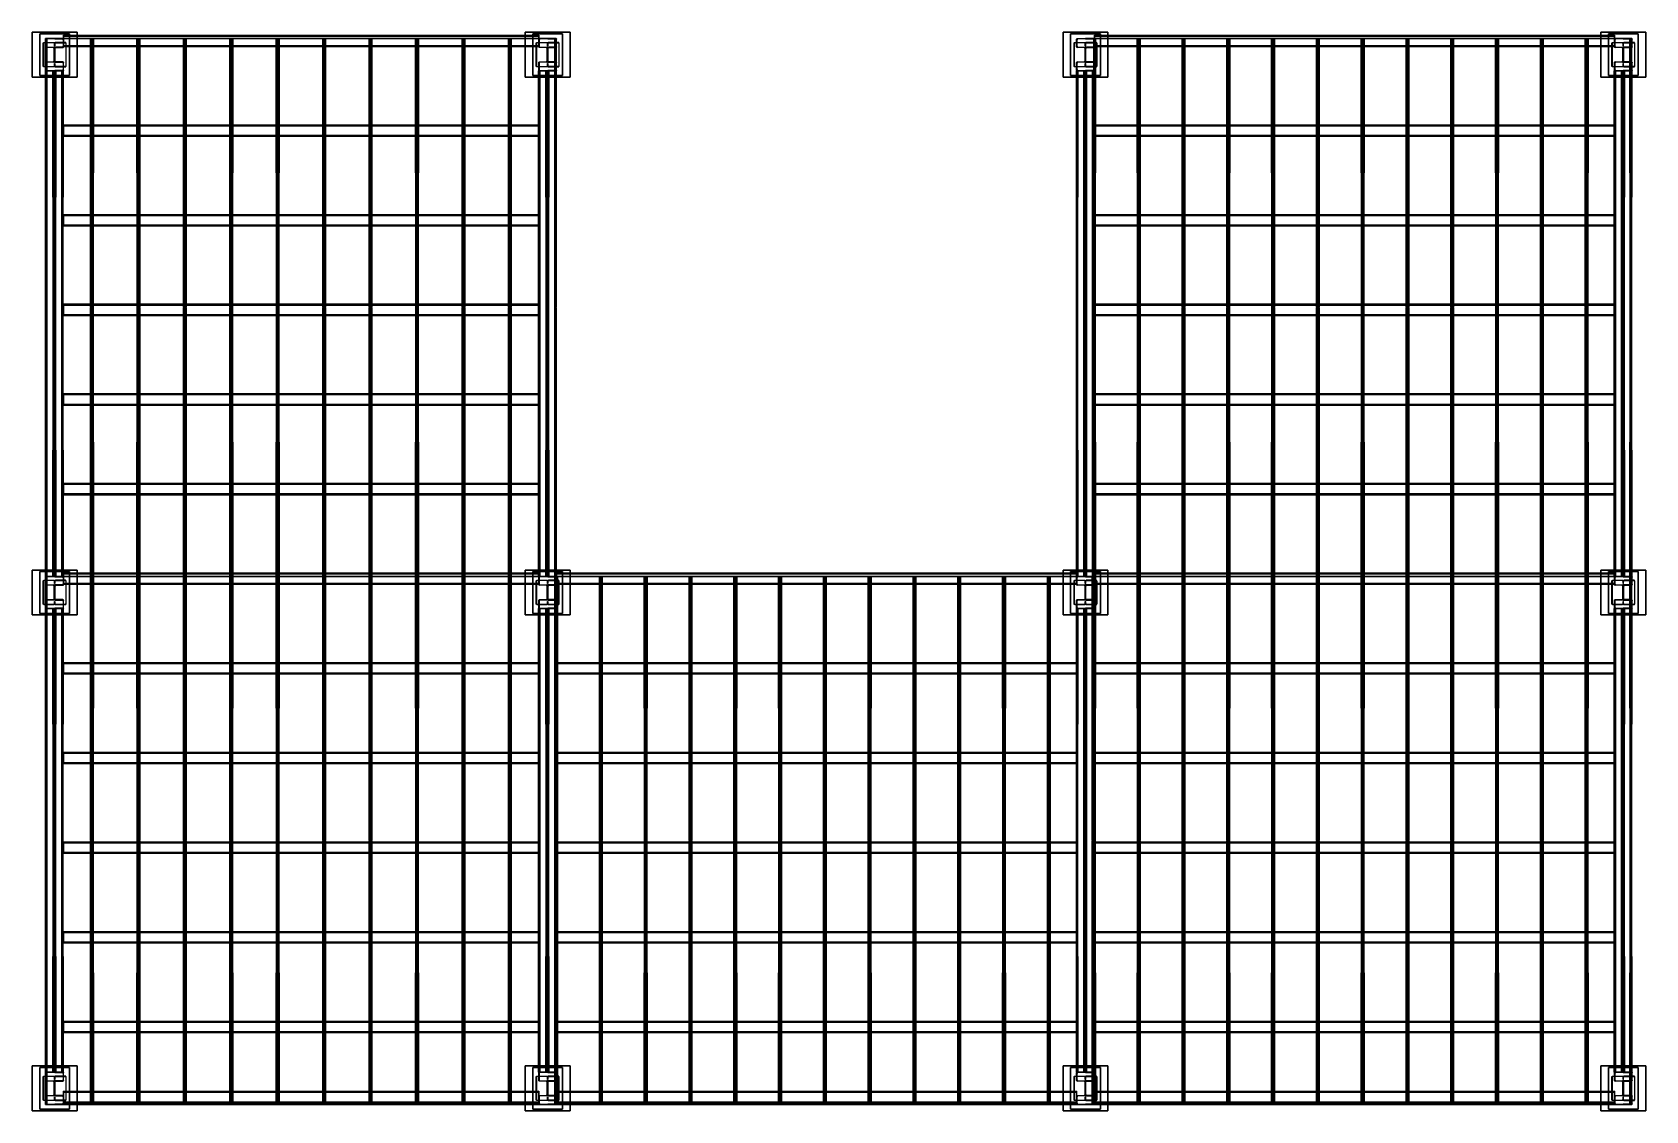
# Model space of a CAD drawing. Extents: x 0 to 9, y 0 to 6.02.
import ezdxf

# ---------------------------------------------------------------- set-up
doc = ezdxf.new("R2010")
doc.units = 0
doc.layers.add('Entrepiso', color=1, linetype='CONTINUOUS')

msp = doc.modelspace()

# ---------------------------------------------------------------- meshes
mesh = msp.add_polyface()
corners = [(0, 5.766), (0, 5.766, 0.0079), (0, 6.016, 0.0079), (0, 6.016), (0.0619, 5.8254, 0.0079), (0.0614, 5.8263, 0.0079), (0.0629, 5.8278, 0.0079), (0.0634, 5.8269, 0.0079), (0.0611, 5.8273, 0.0079), (0.0626, 5.8288, 0.0079), (0.061, 5.8284, 0.0079), (0.0625, 5.8299, 0.0079), (0.061, 5.9536, 0.0079), (0.0625, 5.9521, 0.0079), (0.0619, 5.8254, 2.6552), (0.0614, 5.8263, 2.6552), (0.0629, 5.8278, 2.6552), (0.0634, 5.8269, 2.6552), (0.0611, 5.8273, 2.6552), (0.0626, 5.8288, 2.6552), (0.061, 5.8284, 2.6552), (0.0625, 5.8299, 2.6552), (0.061, 5.9536, 2.6552), (0.0625, 5.9521, 2.6552), (0.0641, 5.8261, 0.0079), (0.0626, 5.8246, 2.6552), (0.075, 5.8064, 2.66), (0.075, 5.8456, 2.66), (0.0775, 5.8431, 2.66), (0.0775, 5.8089, 2.66), (0.0751, 5.8467, 2.66), (0.0776, 5.8442, 2.66), (0.0754, 5.8477, 2.66), (0.0779, 5.8452, 2.66), (0.0759, 5.8486, 2.66), (0.0784, 5.8461, 2.66), (0.0766, 5.8494, 2.66), (0.0791, 5.8469, 2.66), (0.0774, 5.8501, 2.66), (0.0799, 5.8476, 2.66), (0.0783, 5.8506, 2.66), (0.0808, 5.8481, 2.66), (0.0793, 5.8509, 2.66), (0.0818, 5.8484, 2.66), (0.075, 5.8064, 2.96), (0.075, 5.8456, 2.96), (0.0775, 5.8431, 2.96), (0.0775, 5.8089, 2.96), (0.0751, 5.8467, 2.96), (0.0776, 5.8442, 2.96), (0.0754, 5.8477, 2.96), (0.0779, 5.8452, 2.96), (0.0759, 5.8486, 2.96), (0.0784, 5.8461, 2.96), (0.0766, 5.8494, 2.96), (0.0791, 5.8469, 2.96), (0.0774, 5.8501, 2.96), (0.0799, 5.8476, 2.96), (0.0783, 5.8506, 2.96), (0.0808, 5.8481, 2.96)]
mesh.append_faces([[corners[k] for k in face] for face in [(0, 1, 2, 3), (4, 5, 6, 7), (5, 8, 9, 6), (8, 10, 11, 9), (10, 12, 13, 11), (14, 15, 16, 17), (15, 18, 19, 16), (18, 20, 21, 19), (20, 22, 23, 21), (4, 5, 16, 17), (5, 8, 19, 16), (8, 10, 21, 19), (10, 12, 23, 21), (13, 11, 20, 22), (11, 9, 18, 20), (9, 6, 15, 18), (6, 7, 14, 15), (7, 24, 25, 14), (26, 27, 28, 29), (27, 30, 31, 28), (30, 32, 33, 31), (32, 34, 35, 33), (34, 36, 37, 35), (36, 38, 39, 37), (38, 40, 41, 39), (40, 42, 43, 41), (44, 45, 46, 47), (45, 48, 49, 46), (48, 50, 51, 49), (50, 52, 53, 51), (52, 54, 55, 53), (54, 56, 57, 55), (56, 58, 59, 57), (26, 27, 46, 47), (27, 30, 49, 46), (30, 32, 51, 49), (32, 34, 53, 51), (34, 36, 55, 53), (36, 38, 57, 55), (38, 40, 59, 57), (41, 39, 56, 58), (39, 37, 54, 56), (37, 35, 52, 54), (35, 33, 50, 52), (33, 31, 48, 50), (31, 28, 45, 48), (28, 29, 44, 45)]], dxfattribs={"color": 1})
mesh = msp.add_polyface()
corners = [(0, 5.766), (0.25, 5.766), (0.25, 6.016), (0, 6.016), (0, 5.766, 0.0079), (0.25, 5.766, 0.0079), (0.25, 6.016, 0.0079), (0, 6.016, 0.0079), (0.125, 5.841, 0.0079), (0.125, 5.8284, 0.0079), (0.1235, 5.8299, 2.6552), (0.1235, 5.841, 2.6552), (0.1235, 5.8299, 0.0079), (0.1235, 5.841, 0.0079), (0.125, 5.841, 2.6552), (0.125, 5.8284, 2.6552), (0.0793, 5.8509, 2.66), (0.0804, 5.851, 2.66), (0.0829, 5.8485, 2.66), (0.0818, 5.8484, 2.66), (0.1171, 5.851, 2.66), (0.1196, 5.8485, 2.66), (0.1182, 5.8511, 2.66), (0.1207, 5.8486, 2.66), (0.1192, 5.8514, 2.66), (0.1217, 5.8489, 2.66), (0.1201, 5.8519, 2.66), (0.1226, 5.8494, 2.66), (0.1209, 5.8526, 2.66), (0.1234, 5.8501, 2.66), (0.1216, 5.8534, 2.66), (0.1241, 5.8509, 2.66), (0.1221, 5.8543, 2.66), (0.1246, 5.8518, 2.66), (0.1224, 5.8553, 2.66), (0.1249, 5.8528, 2.66), (0.1225, 5.8564, 2.66), (0.125, 5.8539, 2.66), (0.0783, 5.8506, 2.96), (0.0793, 5.8509, 2.96), (0.0818, 5.8484, 2.96), (0.0808, 5.8481, 2.96), (0.0804, 5.851, 2.96), (0.0829, 5.8485, 2.96), (0.1171, 5.851, 2.96), (0.1196, 5.8485, 2.96), (0.1182, 5.8511, 2.96), (0.1207, 5.8486, 2.96), (0.1192, 5.8514, 2.96), (0.1217, 5.8489, 2.96), (0.1201, 5.8519, 2.96), (0.1226, 5.8494, 2.96), (0.1209, 5.8526, 2.96), (0.1234, 5.8501, 2.96), (0.1216, 5.8534, 2.96), (0.1241, 5.8509, 2.96), (0.1221, 5.8543, 2.96), (0.1246, 5.8518, 2.96), (0.1224, 5.8553, 2.96), (0.1249, 5.8528, 2.96), (0.1225, 5.8564, 2.96), (0.125, 5.8539, 2.96), (0.0783, 5.8506, 2.66), (0.0808, 5.8481, 2.66)]
mesh.append_faces([[corners[k] for k in face] for face in [(0, 1, 2, 3), (4, 5, 6, 7), (8, 9, 10, 11), (12, 13, 14, 15), (16, 17, 18, 19), (17, 20, 21, 18), (20, 22, 23, 21), (22, 24, 25, 23), (24, 26, 27, 25), (26, 28, 29, 27), (28, 30, 31, 29), (30, 32, 33, 31), (32, 34, 35, 33), (34, 36, 37, 35), (38, 39, 40, 41), (39, 42, 43, 40), (42, 44, 45, 43), (44, 46, 47, 45), (46, 48, 49, 47), (48, 50, 51, 49), (50, 52, 53, 51), (52, 54, 55, 53), (54, 56, 57, 55), (56, 58, 59, 57), (58, 60, 61, 59), (62, 16, 40, 41), (16, 17, 43, 40), (17, 20, 45, 43), (20, 22, 47, 45), (22, 24, 49, 47), (24, 26, 51, 49), (26, 28, 53, 51), (28, 30, 55, 53), (30, 32, 57, 55), (32, 34, 59, 57), (34, 36, 61, 59), (37, 35, 58, 60), (35, 33, 56, 58), (33, 31, 54, 56), (31, 29, 52, 54), (29, 27, 50, 52), (27, 25, 48, 50), (25, 23, 46, 48), (23, 21, 44, 46), (21, 18, 42, 44), (18, 19, 39, 42), (19, 63, 38, 39)]], dxfattribs={"color": 1})
mesh = msp.add_polyface()
corners = [(0.25, 6.016, 0.0079), (0, 6.016, 0.0079), (0, 6.016), (0.25, 6.016), (0.0664, 5.959, 0.0079), (0.1196, 5.959, 0.0079), (0.1181, 5.9575, 0.0079), (0.0679, 5.9575, 0.0079), (0.1207, 5.9589, 0.0079), (0.1192, 5.9574, 0.0079), (0.1217, 5.9586, 0.0079), (0.1202, 5.9571, 0.0079), (0.1226, 5.9581, 0.0079), (0.1211, 5.9566, 0.0079), (0.1234, 5.9574, 0.0079), (0.1219, 5.9559, 0.0079), (0.1241, 5.9566, 0.0079), (0.1226, 5.9551, 0.0079), (0.1246, 5.9557, 0.0079), (0.1231, 5.9542, 0.0079), (0.0664, 5.959, 2.6552), (0.1196, 5.959, 2.6552), (0.1181, 5.9575, 2.6552), (0.0679, 5.9575, 2.6552), (0.1207, 5.9589, 2.6552), (0.1192, 5.9574, 2.6552), (0.1217, 5.9586, 2.6552), (0.1202, 5.9571, 2.6552), (0.1226, 5.9581, 2.6552), (0.1211, 5.9566, 2.6552), (0.1234, 5.9574, 2.6552), (0.1219, 5.9559, 2.6552), (0.1241, 5.9566, 2.6552), (0.1226, 5.9551, 2.6552), (0.1246, 5.9557, 2.6552), (0.1231, 5.9542, 2.6552), (0.0774, 5.9801, 2.66), (0.0783, 5.9806, 2.66), (0.0808, 5.9781, 2.66), (0.0799, 5.9776, 2.66), (0.0793, 5.9809, 2.66), (0.0818, 5.9784, 2.66), (0.0804, 5.981, 2.66), (0.0829, 5.9785, 2.66), (0.125, 5.981, 2.66), (0.125, 5.9785, 2.66), (0.0774, 5.9801, 2.96), (0.0783, 5.9806, 2.96), (0.0808, 5.9781, 2.96), (0.0799, 5.9776, 2.96), (0.0793, 5.9809, 2.96), (0.0818, 5.9784, 2.96), (0.0804, 5.981, 2.96), (0.0829, 5.9785, 2.96), (0.125, 5.981, 2.96), (0.125, 5.9785, 2.96), (0.0766, 5.9794, 2.66), (0.0791, 5.9769, 2.96), (0.0791, 5.9769, 2.66), (0.0766, 5.9794, 2.96)]
mesh.append_faces([[corners[k] for k in face] for face in [(0, 1, 2, 3), (4, 5, 6, 7), (5, 8, 9, 6), (8, 10, 11, 9), (10, 12, 13, 11), (12, 14, 15, 13), (14, 16, 17, 15), (16, 18, 19, 17), (20, 21, 22, 23), (21, 24, 25, 22), (24, 26, 27, 25), (26, 28, 29, 27), (28, 30, 31, 29), (30, 32, 33, 31), (32, 34, 35, 33), (4, 5, 22, 23), (5, 8, 25, 22), (8, 10, 27, 25), (10, 12, 29, 27), (12, 14, 31, 29), (14, 16, 33, 31), (16, 18, 35, 33), (19, 17, 32, 34), (17, 15, 30, 32), (15, 13, 28, 30), (13, 11, 26, 28), (11, 9, 24, 26), (9, 6, 21, 24), (6, 7, 20, 21), (36, 37, 38, 39), (37, 40, 41, 38), (40, 42, 43, 41), (42, 44, 45, 43), (46, 47, 48, 49), (47, 50, 51, 48), (50, 52, 53, 51), (52, 54, 55, 53), (56, 36, 49, 57), (36, 37, 48, 49), (37, 40, 51, 48), (40, 42, 53, 51), (42, 44, 55, 53), (45, 43, 52, 54), (43, 41, 50, 52), (41, 38, 47, 50), (38, 39, 46, 47), (39, 58, 59, 46)]], dxfattribs={"color": 1})
mesh = msp.add_polyface()
corners = [(0.061, 5.9536, 0.0079), (0.0611, 5.9547, 0.0079), (0.0626, 5.9532, 0.0079), (0.0625, 5.9521, 0.0079), (0.0614, 5.9557, 0.0079), (0.0629, 5.9542, 0.0079), (0.061, 5.9536, 2.6552), (0.0611, 5.9547, 2.6552), (0.0626, 5.9532, 2.6552), (0.0625, 5.9521, 2.6552), (0.0614, 5.9557, 2.6552), (0.0629, 5.9542, 2.6552), (0.0418, 5.774, 2.6552), (0.0418, 5.774, 2.66), (0.0418, 6.008, 2.66), (0.0418, 6.008, 2.6552), (0.1182, 5.9309, 2.66), (0.1171, 5.931, 2.66), (0.1196, 5.9335, 2.66), (0.1207, 5.9334, 2.66), (0.0804, 5.931, 2.66), (0.0829, 5.9335, 2.66), (0.0793, 5.9311, 2.66), (0.0818, 5.9336, 2.66), (0.0783, 5.9314, 2.66), (0.0808, 5.9339, 2.66), (0.0774, 5.9319, 2.66), (0.0799, 5.9344, 2.66), (0.0766, 5.9326, 2.66), (0.0791, 5.9351, 2.66), (0.0759, 5.9334, 2.66), (0.0784, 5.9359, 2.66), (0.0754, 5.9343, 2.66), (0.0779, 5.9368, 2.66), (0.0751, 5.9353, 2.66), (0.0776, 5.9378, 2.66), (0.075, 5.9364, 2.66), (0.0775, 5.9389, 2.66), (0.1182, 5.9309, 2.96), (0.1171, 5.931, 2.96), (0.1196, 5.9335, 2.96), (0.1207, 5.9334, 2.96), (0.0804, 5.931, 2.96), (0.0829, 5.9335, 2.96), (0.0793, 5.9311, 2.96), (0.0818, 5.9336, 2.96), (0.0783, 5.9314, 2.96), (0.0808, 5.9339, 2.96), (0.0774, 5.9319, 2.96), (0.0799, 5.9344, 2.96), (0.0766, 5.9326, 2.96), (0.0791, 5.9351, 2.96), (0.0759, 5.9334, 2.96), (0.0784, 5.9359, 2.96), (0.0754, 5.9343, 2.96), (0.0779, 5.9368, 2.96), (0.0751, 5.9353, 2.96), (0.0776, 5.9378, 2.96), (0.075, 5.9364, 2.96), (0.0775, 5.9389, 2.96)]
mesh.append_faces([[corners[k] for k in face] for face in [(0, 1, 2, 3), (1, 4, 5, 2), (6, 7, 8, 9), (7, 10, 11, 8), (0, 1, 8, 9), (1, 4, 11, 8), (2, 3, 6, 7), (12, 13, 14, 15), (16, 17, 18, 19), (17, 20, 21, 18), (20, 22, 23, 21), (22, 24, 25, 23), (24, 26, 27, 25), (26, 28, 29, 27), (28, 30, 31, 29), (30, 32, 33, 31), (32, 34, 35, 33), (34, 36, 37, 35), (38, 39, 40, 41), (39, 42, 43, 40), (42, 44, 45, 43), (44, 46, 47, 45), (46, 48, 49, 47), (48, 50, 51, 49), (50, 52, 53, 51), (52, 54, 55, 53), (54, 56, 57, 55), (56, 58, 59, 57), (17, 20, 43, 40), (20, 22, 45, 43), (22, 24, 47, 45), (24, 26, 49, 47), (26, 28, 51, 49), (28, 30, 53, 51), (30, 32, 55, 53), (32, 34, 57, 55), (34, 36, 59, 57), (37, 35, 56, 58), (35, 33, 54, 56), (33, 31, 52, 54), (31, 29, 50, 52), (29, 27, 48, 50), (27, 25, 46, 48), (25, 23, 44, 46), (23, 21, 42, 44), (21, 18, 39, 42), (18, 19, 38, 39)]], dxfattribs={"color": 1})
mesh = msp.add_polyface()
corners = [(0.1246, 5.9557, 0.0079), (0.1249, 5.9547, 0.0079), (0.1234, 5.9532, 0.0079), (0.1231, 5.9542, 0.0079), (0.125, 5.9536, 0.0079), (0.1235, 5.9521, 0.0079), (0.125, 5.941, 0.0079), (0.1235, 5.941, 0.0079), (0.1246, 5.9557, 2.6552), (0.1249, 5.9547, 2.6552), (0.1234, 5.9532, 2.6552), (0.1231, 5.9542, 2.6552), (0.125, 5.9536, 2.6552), (0.1235, 5.9521, 2.6552), (0.125, 5.941, 2.6552), (0.1235, 5.941, 2.6552), (0.0418, 5.774, 2.6552), (0.2082, 5.774, 2.6552), (0.2082, 6.008, 2.6552), (0.0418, 6.008, 2.6552), (0.1225, 5.8564, 2.66), (0.1225, 5.9256, 2.66), (0.125, 5.9281, 2.66), (0.125, 5.8539, 2.66), (0.1224, 5.9267, 2.66), (0.1249, 5.9292, 2.66), (0.1221, 5.9277, 2.66), (0.1246, 5.9302, 2.66), (0.1216, 5.9286, 2.66), (0.1241, 5.9311, 2.66), (0.1209, 5.9294, 2.66), (0.1234, 5.9319, 2.66), (0.1201, 5.9301, 2.66), (0.1226, 5.9326, 2.66), (0.1192, 5.9306, 2.66), (0.1217, 5.9331, 2.66), (0.1182, 5.9309, 2.66), (0.1207, 5.9334, 2.66), (0.1225, 5.8564, 2.96), (0.1225, 5.9256, 2.96), (0.125, 5.9281, 2.96), (0.125, 5.8539, 2.96), (0.1224, 5.9267, 2.96), (0.1249, 5.9292, 2.96), (0.1221, 5.9277, 2.96), (0.1246, 5.9302, 2.96), (0.1216, 5.9286, 2.96), (0.1241, 5.9311, 2.96), (0.1209, 5.9294, 2.96), (0.1234, 5.9319, 2.96), (0.1201, 5.9301, 2.96), (0.1226, 5.9326, 2.96), (0.1192, 5.9306, 2.96), (0.1217, 5.9331, 2.96), (0.1182, 5.9309, 2.96), (0.1207, 5.9334, 2.96), (0.1171, 5.931, 2.66), (0.1196, 5.9335, 2.96)]
mesh.append_faces([[corners[k] for k in face] for face in [(0, 1, 2, 3), (1, 4, 5, 2), (4, 6, 7, 5), (8, 9, 10, 11), (9, 12, 13, 10), (12, 14, 15, 13), (0, 1, 10, 11), (1, 4, 13, 10), (4, 6, 15, 13), (6, 7, 14, 15), (7, 5, 12, 14), (5, 2, 9, 12), (2, 3, 8, 9), (16, 17, 18, 19), (20, 21, 22, 23), (21, 24, 25, 22), (24, 26, 27, 25), (26, 28, 29, 27), (28, 30, 31, 29), (30, 32, 33, 31), (32, 34, 35, 33), (34, 36, 37, 35), (38, 39, 40, 41), (39, 42, 43, 40), (42, 44, 45, 43), (44, 46, 47, 45), (46, 48, 49, 47), (48, 50, 51, 49), (50, 52, 53, 51), (52, 54, 55, 53), (20, 21, 40, 41), (21, 24, 43, 40), (24, 26, 45, 43), (26, 28, 47, 45), (28, 30, 49, 47), (30, 32, 51, 49), (32, 34, 53, 51), (34, 36, 55, 53), (36, 56, 57, 55), (37, 35, 52, 54), (35, 33, 50, 52), (33, 31, 48, 50), (31, 29, 46, 48), (29, 27, 44, 46), (27, 25, 42, 44), (25, 22, 39, 42), (22, 23, 38, 39)]], dxfattribs={"color": 1})
mesh = msp.add_polyface()
corners = [(0.125, 5.841, 0.0079), (0.125, 5.8284, 0.0079), (0.1265, 5.8299, 0.0079), (0.1265, 5.841, 0.0079), (0.125, 5.841, 2.6552), (0.125, 5.8284, 2.6552), (0.1265, 5.8299, 2.6552), (0.1265, 5.841, 2.6552), (0.0418, 5.774, 2.66), (0.2082, 5.774, 2.66), (0.2082, 6.008, 2.66), (0.0418, 6.008, 2.66), (0.1717, 5.8506, 2.66), (0.1707, 5.8509, 2.66), (0.1682, 5.8484, 2.66), (0.1692, 5.8481, 2.66), (0.1696, 5.851, 2.66), (0.1671, 5.8485, 2.66), (0.1329, 5.851, 2.66), (0.1304, 5.8485, 2.66), (0.1318, 5.8511, 2.66), (0.1293, 5.8486, 2.66), (0.1308, 5.8514, 2.66), (0.1283, 5.8489, 2.66), (0.1299, 5.8519, 2.66), (0.1274, 5.8494, 2.66), (0.1291, 5.8526, 2.66), (0.1266, 5.8501, 2.66), (0.1284, 5.8534, 2.66), (0.1259, 5.8509, 2.66), (0.1279, 5.8543, 2.66), (0.1254, 5.8518, 2.66), (0.1276, 5.8553, 2.66), (0.1251, 5.8528, 2.66), (0.1275, 5.8564, 2.66), (0.125, 5.8539, 2.66), (0.1717, 5.8506, 2.96), (0.1707, 5.8509, 2.96), (0.1682, 5.8484, 2.96), (0.1692, 5.8481, 2.96), (0.1696, 5.851, 2.96), (0.1671, 5.8485, 2.96), (0.1329, 5.851, 2.96), (0.1304, 5.8485, 2.96), (0.1318, 5.8511, 2.96), (0.1293, 5.8486, 2.96), (0.1308, 5.8514, 2.96), (0.1283, 5.8489, 2.96), (0.1299, 5.8519, 2.96), (0.1274, 5.8494, 2.96), (0.1291, 5.8526, 2.96), (0.1266, 5.8501, 2.96), (0.1284, 5.8534, 2.96), (0.1259, 5.8509, 2.96), (0.1279, 5.8543, 2.96), (0.1254, 5.8518, 2.96), (0.1276, 5.8553, 2.96), (0.1251, 5.8528, 2.96), (0.1275, 5.8564, 2.96), (0.125, 5.8539, 2.96)]
mesh.append_faces([[corners[k] for k in face] for face in [(0, 1, 2, 3), (4, 5, 6, 7), (0, 1, 6, 7), (2, 3, 4, 5), (8, 9, 10, 11), (12, 13, 14, 15), (13, 16, 17, 14), (16, 18, 19, 17), (18, 20, 21, 19), (20, 22, 23, 21), (22, 24, 25, 23), (24, 26, 27, 25), (26, 28, 29, 27), (28, 30, 31, 29), (30, 32, 33, 31), (32, 34, 35, 33), (36, 37, 38, 39), (37, 40, 41, 38), (40, 42, 43, 41), (42, 44, 45, 43), (44, 46, 47, 45), (46, 48, 49, 47), (48, 50, 51, 49), (50, 52, 53, 51), (52, 54, 55, 53), (54, 56, 57, 55), (56, 58, 59, 57), (13, 16, 41, 38), (16, 18, 43, 41), (18, 20, 45, 43), (20, 22, 47, 45), (22, 24, 49, 47), (24, 26, 51, 49), (26, 28, 53, 51), (28, 30, 55, 53), (30, 32, 57, 55), (32, 34, 59, 57), (35, 33, 56, 58), (33, 31, 54, 56), (31, 29, 52, 54), (29, 27, 50, 52), (27, 25, 48, 50), (25, 23, 46, 48), (23, 21, 44, 46), (21, 19, 42, 44), (19, 17, 40, 42), (17, 14, 37, 40)]], dxfattribs={"color": 1})
mesh = msp.add_polyface()
corners = [(0.1836, 5.959, 0.0079), (0.1304, 5.959, 0.0079), (0.1319, 5.9575, 0.0079), (0.1821, 5.9575, 0.0079), (0.1293, 5.9589, 0.0079), (0.1308, 5.9574, 0.0079), (0.1283, 5.9586, 0.0079), (0.1298, 5.9571, 0.0079), (0.1274, 5.9581, 0.0079), (0.1289, 5.9566, 0.0079), (0.1266, 5.9574, 0.0079), (0.1281, 5.9559, 0.0079), (0.1259, 5.9566, 0.0079), (0.1274, 5.9551, 0.0079), (0.1254, 5.9557, 0.0079), (0.1269, 5.9542, 0.0079), (0.1836, 5.959, 2.6552), (0.1304, 5.959, 2.6552), (0.1319, 5.9575, 2.6552), (0.1821, 5.9575, 2.6552), (0.1293, 5.9589, 2.6552), (0.1308, 5.9574, 2.6552), (0.1283, 5.9586, 2.6552), (0.1298, 5.9571, 2.6552), (0.1274, 5.9581, 2.6552), (0.1289, 5.9566, 2.6552), (0.1266, 5.9574, 2.6552), (0.1281, 5.9559, 2.6552), (0.1259, 5.9566, 2.6552), (0.1274, 5.9551, 2.6552), (0.1254, 5.9557, 2.6552), (0.1269, 5.9542, 2.6552), (0.2082, 6.008, 2.66), (0.0418, 6.008, 2.66), (0.0418, 6.008, 2.6552), (0.2082, 6.008, 2.6552), (0.125, 5.981, 2.66), (0.125, 5.9785, 2.66), (0.125, 5.981, 2.96), (0.125, 5.9785, 2.96), (0.1726, 5.9801, 2.66), (0.1717, 5.9806, 2.66), (0.1692, 5.9781, 2.66), (0.1701, 5.9776, 2.66), (0.1707, 5.9809, 2.66), (0.1682, 5.9784, 2.66), (0.1696, 5.981, 2.66), (0.1671, 5.9785, 2.66), (0.1726, 5.9801, 2.96), (0.1717, 5.9806, 2.96), (0.1692, 5.9781, 2.96), (0.1701, 5.9776, 2.96), (0.1707, 5.9809, 2.96), (0.1682, 5.9784, 2.96), (0.1696, 5.981, 2.96), (0.1671, 5.9785, 2.96)]
mesh.append_faces([[corners[k] for k in face] for face in [(0, 1, 2, 3), (1, 4, 5, 2), (4, 6, 7, 5), (6, 8, 9, 7), (8, 10, 11, 9), (10, 12, 13, 11), (12, 14, 15, 13), (16, 17, 18, 19), (17, 20, 21, 18), (20, 22, 23, 21), (22, 24, 25, 23), (24, 26, 27, 25), (26, 28, 29, 27), (28, 30, 31, 29), (0, 1, 18, 19), (1, 4, 21, 18), (4, 6, 23, 21), (6, 8, 25, 23), (8, 10, 27, 25), (10, 12, 29, 27), (12, 14, 31, 29), (15, 13, 28, 30), (13, 11, 26, 28), (11, 9, 24, 26), (9, 7, 22, 24), (7, 5, 20, 22), (5, 2, 17, 20), (2, 3, 16, 17), (32, 33, 34, 35), (36, 37, 38, 39), (40, 41, 42, 43), (41, 44, 45, 42), (44, 46, 47, 45), (46, 36, 37, 47), (48, 49, 50, 51), (49, 52, 53, 50), (52, 54, 55, 53), (54, 38, 39, 55), (40, 41, 50, 51), (41, 44, 53, 50), (44, 46, 55, 53), (46, 36, 39, 55), (36, 37, 38, 39), (37, 47, 54, 38), (47, 45, 52, 54), (45, 42, 49, 52), (42, 43, 48, 49)]], dxfattribs={"color": 1})
mesh = msp.add_polyface()
corners = [(0.0614, 5.9557, 0.0079), (0.0619, 5.9566, 0.0079), (0.0634, 5.9551, 0.0079), (0.0629, 5.9542, 0.0079), (0.0626, 5.9574, 0.0079), (0.0641, 5.9559, 0.0079), (0.0634, 5.9581, 0.0079), (0.0649, 5.9566, 0.0079), (0.0643, 5.9586, 0.0079), (0.0658, 5.9571, 0.0079), (0.0653, 5.9589, 0.0079), (0.0668, 5.9574, 0.0079), (0.0664, 5.959, 0.0079), (0.0679, 5.9575, 0.0079), (0.0614, 5.9557, 2.6552), (0.0619, 5.9566, 2.6552), (0.0634, 5.9551, 2.6552), (0.0629, 5.9542, 2.6552), (0.0626, 5.9574, 2.6552), (0.0641, 5.9559, 2.6552), (0.0634, 5.9581, 2.6552), (0.0649, 5.9566, 2.6552), (0.0643, 5.9586, 2.6552), (0.0658, 5.9571, 2.6552), (0.0653, 5.9589, 2.6552), (0.0668, 5.9574, 2.6552), (0.0664, 5.959, 2.6552), (0.0679, 5.9575, 2.6552), (0.0626, 5.9532, 0.0079), (0.0611, 5.9547, 2.6552), (0.075, 5.9364, 2.66), (0.075, 5.9756, 2.66), (0.0775, 5.9731, 2.66), (0.0775, 5.9389, 2.66), (0.0751, 5.9767, 2.66), (0.0776, 5.9742, 2.66), (0.0754, 5.9777, 2.66), (0.0779, 5.9752, 2.66), (0.0759, 5.9786, 2.66), (0.0784, 5.9761, 2.66), (0.0766, 5.9794, 2.66), (0.0791, 5.9769, 2.66), (0.0774, 5.9801, 2.66), (0.0799, 5.9776, 2.66), (0.075, 5.9364, 2.96), (0.075, 5.9756, 2.96), (0.0775, 5.9731, 2.96), (0.0775, 5.9389, 2.96), (0.0751, 5.9767, 2.96), (0.0776, 5.9742, 2.96), (0.0754, 5.9777, 2.96), (0.0779, 5.9752, 2.96), (0.0759, 5.9786, 2.96), (0.0784, 5.9761, 2.96), (0.0766, 5.9794, 2.96), (0.0791, 5.9769, 2.96), (0.0774, 5.9801, 2.96), (0.0799, 5.9776, 2.96)]
mesh.append_faces([[corners[k] for k in face] for face in [(0, 1, 2, 3), (1, 4, 5, 2), (4, 6, 7, 5), (6, 8, 9, 7), (8, 10, 11, 9), (10, 12, 13, 11), (14, 15, 16, 17), (15, 18, 19, 16), (18, 20, 21, 19), (20, 22, 23, 21), (22, 24, 25, 23), (24, 26, 27, 25), (0, 1, 16, 17), (1, 4, 19, 16), (4, 6, 21, 19), (6, 8, 23, 21), (8, 10, 25, 23), (10, 12, 27, 25), (13, 11, 24, 26), (11, 9, 22, 24), (9, 7, 20, 22), (7, 5, 18, 20), (5, 2, 15, 18), (2, 3, 14, 15), (3, 28, 29, 14), (30, 31, 32, 33), (31, 34, 35, 32), (34, 36, 37, 35), (36, 38, 39, 37), (38, 40, 41, 39), (40, 42, 43, 41), (44, 45, 46, 47), (45, 48, 49, 46), (48, 50, 51, 49), (50, 52, 53, 51), (52, 54, 55, 53), (54, 56, 57, 55), (30, 31, 46, 47), (31, 34, 49, 46), (34, 36, 51, 49), (36, 38, 53, 51), (38, 40, 55, 53), (41, 39, 52, 54), (39, 37, 50, 52), (37, 35, 48, 50), (35, 32, 45, 48), (32, 33, 44, 45)]], dxfattribs={"color": 1})
mesh = msp.add_polyface()
corners = [(0.189, 5.9536, 0.0079), (0.1889, 5.9547, 0.0079), (0.1874, 5.9532, 0.0079), (0.1875, 5.9521, 0.0079), (0.1886, 5.9557, 0.0079), (0.1871, 5.9542, 0.0079), (0.1881, 5.9566, 0.0079), (0.1866, 5.9551, 0.0079), (0.1254, 5.9557, 0.0079), (0.1251, 5.9547, 0.0079), (0.1266, 5.9532, 0.0079), (0.1269, 5.9542, 0.0079), (0.125, 5.9536, 0.0079), (0.1265, 5.9521, 0.0079), (0.125, 5.941, 0.0079), (0.1265, 5.941, 0.0079), (0.189, 5.9536, 2.6552), (0.1889, 5.9547, 2.6552), (0.1874, 5.9532, 2.6552), (0.1875, 5.9521, 2.6552), (0.1886, 5.9557, 2.6552), (0.1871, 5.9542, 2.6552), (0.1254, 5.9557, 2.6552), (0.1251, 5.9547, 2.6552), (0.1266, 5.9532, 2.6552), (0.1269, 5.9542, 2.6552), (0.125, 5.9536, 2.6552), (0.1265, 5.9521, 2.6552), (0.125, 5.941, 2.6552), (0.1265, 5.941, 2.6552), (0.1717, 5.9314, 2.66), (0.1726, 5.9319, 2.66), (0.1701, 5.9344, 2.66), (0.1692, 5.9339, 2.66), (0.1734, 5.9326, 2.66), (0.1709, 5.9351, 2.66), (0.1741, 5.9334, 2.66), (0.1716, 5.9359, 2.66), (0.1746, 5.9343, 2.66), (0.1721, 5.9368, 2.66), (0.1749, 5.9353, 2.66), (0.1724, 5.9378, 2.66), (0.175, 5.9364, 2.66), (0.1725, 5.9389, 2.66), (0.1717, 5.9314, 2.96), (0.1726, 5.9319, 2.96), (0.1701, 5.9344, 2.96), (0.1692, 5.9339, 2.96), (0.1734, 5.9326, 2.96), (0.1709, 5.9351, 2.96), (0.1741, 5.9334, 2.96), (0.1716, 5.9359, 2.96), (0.1746, 5.9343, 2.96), (0.1721, 5.9368, 2.96), (0.1749, 5.9353, 2.96), (0.1724, 5.9378, 2.96), (0.175, 5.9364, 2.96), (0.1725, 5.9389, 2.96), (0.1682, 5.9336, 2.66), (0.1707, 5.9311, 2.96)]
mesh.append_faces([[corners[k] for k in face] for face in [(0, 1, 2, 3), (1, 4, 5, 2), (4, 6, 7, 5), (8, 9, 10, 11), (9, 12, 13, 10), (12, 14, 15, 13), (16, 17, 18, 19), (17, 20, 21, 18), (22, 23, 24, 25), (23, 26, 27, 24), (26, 28, 29, 27), (0, 1, 18, 19), (1, 4, 21, 18), (8, 9, 24, 25), (9, 12, 27, 24), (12, 14, 29, 27), (14, 15, 28, 29), (15, 13, 26, 28), (13, 10, 23, 26), (10, 11, 22, 23), (5, 2, 17, 20), (2, 3, 16, 17), (30, 31, 32, 33), (31, 34, 35, 32), (34, 36, 37, 35), (36, 38, 39, 37), (38, 40, 41, 39), (40, 42, 43, 41), (44, 45, 46, 47), (45, 48, 49, 46), (48, 50, 51, 49), (50, 52, 53, 51), (52, 54, 55, 53), (54, 56, 57, 55), (30, 31, 46, 47), (31, 34, 49, 46), (34, 36, 51, 49), (36, 38, 53, 51), (38, 40, 55, 53), (40, 42, 57, 55), (43, 41, 54, 56), (41, 39, 52, 54), (39, 37, 50, 52), (37, 35, 48, 50), (35, 32, 45, 48), (32, 33, 44, 45), (33, 58, 59, 44)]], dxfattribs={"color": 1})
mesh = msp.add_polyface()
corners = [(0.25, 5.766), (0.25, 5.766, 0.0079), (0.25, 6.016, 0.0079), (0.25, 6.016), (0.1881, 5.8254, 0.0079), (0.1886, 5.8263, 0.0079), (0.1871, 5.8278, 0.0079), (0.1866, 5.8269, 0.0079), (0.1889, 5.8273, 0.0079), (0.1874, 5.8288, 0.0079), (0.189, 5.8284, 0.0079), (0.1875, 5.8299, 0.0079), (0.189, 5.9536, 0.0079), (0.1875, 5.9521, 0.0079), (0.1881, 5.8254, 2.6552), (0.1886, 5.8263, 2.6552), (0.1871, 5.8278, 2.6552), (0.1866, 5.8269, 2.6552), (0.1889, 5.8273, 2.6552), (0.1874, 5.8288, 2.6552), (0.189, 5.8284, 2.6552), (0.1875, 5.8299, 2.6552), (0.189, 5.9536, 2.6552), (0.1875, 5.9521, 2.6552), (0.2082, 5.774, 2.6552), (0.2082, 5.774, 2.66), (0.2082, 6.008, 2.66), (0.2082, 6.008, 2.6552), (0.175, 5.8456, 2.66), (0.1749, 5.8467, 2.66), (0.1724, 5.8442, 2.66), (0.1725, 5.8431, 2.66), (0.1746, 5.8477, 2.66), (0.1721, 5.8452, 2.66), (0.1741, 5.8486, 2.66), (0.1716, 5.8461, 2.66), (0.1734, 5.8494, 2.66), (0.1709, 5.8469, 2.66), (0.1726, 5.8501, 2.66), (0.1701, 5.8476, 2.66), (0.1717, 5.8506, 2.66), (0.1692, 5.8481, 2.66), (0.175, 5.8064, 2.96), (0.175, 5.8456, 2.96), (0.1725, 5.8431, 2.96), (0.1725, 5.8089, 2.96), (0.1749, 5.8467, 2.96), (0.1724, 5.8442, 2.96), (0.1746, 5.8477, 2.96), (0.1721, 5.8452, 2.96), (0.1741, 5.8486, 2.96), (0.1716, 5.8461, 2.96), (0.1734, 5.8494, 2.96), (0.1709, 5.8469, 2.96), (0.1726, 5.8501, 2.96), (0.1701, 5.8476, 2.96), (0.1717, 5.8506, 2.96), (0.1692, 5.8481, 2.96), (0.175, 5.8064, 2.66), (0.1707, 5.8509, 2.66), (0.1682, 5.8484, 2.96), (0.1682, 5.8484, 2.66), (0.1707, 5.8509, 2.96), (0.1725, 5.8089, 2.66)]
mesh.append_faces([[corners[k] for k in face] for face in [(0, 1, 2, 3), (4, 5, 6, 7), (5, 8, 9, 6), (8, 10, 11, 9), (10, 12, 13, 11), (14, 15, 16, 17), (15, 18, 19, 16), (18, 20, 21, 19), (20, 22, 23, 21), (4, 5, 16, 17), (5, 8, 19, 16), (8, 10, 21, 19), (10, 12, 23, 21), (13, 11, 20, 22), (11, 9, 18, 20), (9, 6, 15, 18), (6, 7, 14, 15), (24, 25, 26, 27), (28, 29, 30, 31), (29, 32, 33, 30), (32, 34, 35, 33), (34, 36, 37, 35), (36, 38, 39, 37), (38, 40, 41, 39), (42, 43, 44, 45), (43, 46, 47, 44), (46, 48, 49, 47), (48, 50, 51, 49), (50, 52, 53, 51), (52, 54, 55, 53), (54, 56, 57, 55), (58, 28, 44, 45), (28, 29, 47, 44), (29, 32, 49, 47), (32, 34, 51, 49), (34, 36, 53, 51), (36, 38, 55, 53), (38, 40, 57, 55), (40, 59, 60, 57), (61, 41, 56, 62), (41, 39, 54, 56), (39, 37, 52, 54), (37, 35, 50, 52), (35, 33, 48, 50), (33, 30, 46, 48), (30, 31, 43, 46), (31, 63, 42, 43)]], dxfattribs={"color": 1})
mesh = msp.add_polyface()
corners = [(0.1881, 5.9566, 0.0079), (0.1874, 5.9574, 0.0079), (0.1859, 5.9559, 0.0079), (0.1866, 5.9551, 0.0079), (0.1866, 5.9581, 0.0079), (0.1851, 5.9566, 0.0079), (0.1857, 5.9586, 0.0079), (0.1842, 5.9571, 0.0079), (0.1847, 5.9589, 0.0079), (0.1832, 5.9574, 0.0079), (0.1836, 5.959, 0.0079), (0.1821, 5.9575, 0.0079), (0.1886, 5.9557, 2.6552), (0.1881, 5.9566, 2.6552), (0.1866, 5.9551, 2.6552), (0.1871, 5.9542, 2.6552), (0.1874, 5.9574, 2.6552), (0.1859, 5.9559, 2.6552), (0.1866, 5.9581, 2.6552), (0.1851, 5.9566, 2.6552), (0.1857, 5.9586, 2.6552), (0.1842, 5.9571, 2.6552), (0.1847, 5.9589, 2.6552), (0.1832, 5.9574, 2.6552), (0.1836, 5.959, 2.6552), (0.1821, 5.9575, 2.6552), (0.1886, 5.9557, 0.0079), (0.1871, 5.9542, 0.0079), (0.175, 5.9364, 2.66), (0.175, 5.9756, 2.66), (0.1725, 5.9731, 2.66), (0.1725, 5.9389, 2.66), (0.1749, 5.9767, 2.66), (0.1724, 5.9742, 2.66), (0.1746, 5.9777, 2.66), (0.1721, 5.9752, 2.66), (0.1741, 5.9786, 2.66), (0.1716, 5.9761, 2.66), (0.1734, 5.9794, 2.66), (0.1709, 5.9769, 2.66), (0.1726, 5.9801, 2.66), (0.1701, 5.9776, 2.66), (0.175, 5.9364, 2.96), (0.175, 5.9756, 2.96), (0.1725, 5.9731, 2.96), (0.1725, 5.9389, 2.96), (0.1749, 5.9767, 2.96), (0.1724, 5.9742, 2.96), (0.1746, 5.9777, 2.96), (0.1721, 5.9752, 2.96), (0.1741, 5.9786, 2.96), (0.1716, 5.9761, 2.96), (0.1734, 5.9794, 2.96), (0.1709, 5.9769, 2.96), (0.1726, 5.9801, 2.96), (0.1701, 5.9776, 2.96)]
mesh.append_faces([[corners[k] for k in face] for face in [(0, 1, 2, 3), (1, 4, 5, 2), (4, 6, 7, 5), (6, 8, 9, 7), (8, 10, 11, 9), (12, 13, 14, 15), (13, 16, 17, 14), (16, 18, 19, 17), (18, 20, 21, 19), (20, 22, 23, 21), (22, 24, 25, 23), (26, 0, 14, 15), (0, 1, 17, 14), (1, 4, 19, 17), (4, 6, 21, 19), (6, 8, 23, 21), (8, 10, 25, 23), (11, 9, 22, 24), (9, 7, 20, 22), (7, 5, 18, 20), (5, 2, 16, 18), (2, 3, 13, 16), (3, 27, 12, 13), (28, 29, 30, 31), (29, 32, 33, 30), (32, 34, 35, 33), (34, 36, 37, 35), (36, 38, 39, 37), (38, 40, 41, 39), (42, 43, 44, 45), (43, 46, 47, 44), (46, 48, 49, 47), (48, 50, 51, 49), (50, 52, 53, 51), (52, 54, 55, 53), (28, 29, 44, 45), (29, 32, 47, 44), (32, 34, 49, 47), (34, 36, 51, 49), (36, 38, 53, 51), (38, 40, 55, 53), (41, 39, 52, 54), (39, 37, 50, 52), (37, 35, 48, 50), (35, 33, 46, 48), (33, 30, 43, 46), (30, 31, 42, 43)]], dxfattribs={"color": 1})
mesh = msp.add_polyface()
corners = [(0.175, 6, 2.779), (0.175, 6, 2.7664), (0.175, 5.9985, 2.7679), (0.175, 5.9985, 2.779), (0.175, 5.9999, 2.7653), (0.175, 5.9984, 2.7668), (0.175, 5.9996, 2.7643), (0.175, 5.9981, 2.7658), (0.175, 5.9991, 2.7634), (0.175, 5.9976, 2.7649), (0.175, 5.9984, 2.7626), (0.175, 5.9969, 2.7641), (0.175, 5.9976, 2.7619), (0.175, 5.9961, 2.7634), (0.175, 5.9967, 2.7614), (0.175, 5.9952, 2.7629), (0.175, 5.9957, 2.7611), (0.175, 5.9942, 2.7626), (0.175, 5.9946, 2.761), (0.175, 5.9931, 2.7625), (0.175, 5.9404, 2.761), (0.175, 5.9419, 2.7625), (0.175, 5.9393, 2.7611), (0.175, 5.9408, 2.7626), (0.175, 5.9383, 2.7614), (0.175, 5.9398, 2.7629), (0.175, 5.9374, 2.7619), (0.175, 5.9389, 2.7634), (0.175, 5.9366, 2.7626), (0.175, 5.9381, 2.7641), (0.175, 5.9359, 2.7634), (0.175, 5.9374, 2.7649), (0.175, 5.9354, 2.7643), (0.175, 5.9369, 2.7658), (0.175, 5.9351, 2.7653), (0.175, 5.9366, 2.7668), (0.175, 5.935, 2.7664), (0.175, 5.9365, 2.7679), (0.175, 5.935, 2.9596), (0.175, 5.9365, 2.9581), (0.175, 5.9351, 2.9607), (0.175, 5.9366, 2.9592), (0.175, 5.9354, 2.9617), (0.175, 5.9369, 2.9602), (0.175, 5.9359, 2.9626), (0.175, 5.9374, 2.9611), (0.175, 5.9366, 2.9634), (0.175, 5.9381, 2.9619), (0.175, 5.9374, 2.9641), (0.175, 5.9389, 2.9626), (0.175, 5.9383, 2.9646), (0.175, 5.9398, 2.9631), (0.175, 5.9393, 2.9649), (0.175, 5.9408, 2.9634), (0.175, 5.9404, 2.965), (0.175, 5.9419, 2.9635), (0.175, 5.9946, 2.965), (0.175, 5.9931, 2.9635), (0.175, 5.9957, 2.9649), (0.175, 5.9942, 2.9634), (0.175, 5.9967, 2.9646), (0.175, 5.9952, 2.9631), (0.175, 5.9976, 2.9641), (0.175, 5.9961, 2.9626), (0.175, 5.9984, 2.9634), (0.175, 5.9969, 2.9619), (0.175, 5.9991, 2.9626), (0.175, 5.9976, 2.9611), (0.175, 5.9996, 2.9617), (0.175, 5.9981, 2.9602), (0.175, 5.9999, 2.9607), (0.175, 5.9984, 2.9592), (0.175, 6, 2.9596), (0.175, 5.9985, 2.9581), (0.175, 6, 2.947), (0.175, 5.9985, 2.947), (2.825, 6, 2.779), (2.825, 6, 2.7664), (2.825, 5.9985, 2.7679), (2.825, 5.9985, 2.779), (2.825, 5.9999, 2.7653), (2.825, 5.9984, 2.7668), (2.825, 5.9996, 2.7643), (2.825, 5.9981, 2.7658), (2.825, 5.9991, 2.7634), (2.825, 5.9976, 2.7649), (2.825, 5.9984, 2.7626), (2.825, 5.9969, 2.7641), (2.825, 5.9976, 2.7619), (2.825, 5.9961, 2.7634), (2.825, 5.9967, 2.7614), (2.825, 5.9952, 2.7629), (2.825, 5.9957, 2.7611), (2.825, 5.9942, 2.7626), (2.825, 5.9946, 2.761), (2.825, 5.9931, 2.7625), (2.825, 5.9404, 2.761), (2.825, 5.9419, 2.7625), (2.825, 5.9393, 2.7611), (2.825, 5.9408, 2.7626), (2.825, 5.9383, 2.7614), (2.825, 5.9398, 2.7629), (2.825, 5.9374, 2.7619), (2.825, 5.9389, 2.7634), (2.825, 5.9366, 2.7626), (2.825, 5.9381, 2.7641), (2.825, 5.9359, 2.7634), (2.825, 5.9374, 2.7649), (2.825, 5.9354, 2.7643), (2.825, 5.9369, 2.7658), (2.825, 5.9351, 2.7653), (2.825, 5.9366, 2.7668), (2.825, 5.935, 2.7664), (2.825, 5.9365, 2.7679), (2.825, 5.935, 2.9596), (2.825, 5.9365, 2.9581), (2.825, 5.9351, 2.9607), (2.825, 5.9366, 2.9592), (2.825, 5.9354, 2.9617), (2.825, 5.9369, 2.9602), (2.825, 5.9359, 2.9626), (2.825, 5.9374, 2.9611), (2.825, 5.9366, 2.9634), (2.825, 5.9381, 2.9619), (2.825, 5.9374, 2.9641), (2.825, 5.9389, 2.9626), (2.825, 5.9383, 2.9646), (2.825, 5.9398, 2.9631), (2.825, 5.9393, 2.9649), (2.825, 5.9408, 2.9634), (2.825, 5.9404, 2.965), (2.825, 5.9419, 2.9635), (2.825, 5.9946, 2.965), (2.825, 5.9931, 2.9635), (2.825, 5.9957, 2.9649), (2.825, 5.9942, 2.9634), (2.825, 5.9967, 2.9646), (2.825, 5.9952, 2.9631), (2.825, 5.9976, 2.9641), (2.825, 5.9961, 2.9626), (2.825, 5.9984, 2.9634), (2.825, 5.9969, 2.9619), (2.825, 5.9991, 2.9626), (2.825, 5.9976, 2.9611), (2.825, 5.9996, 2.9617), (2.825, 5.9981, 2.9602), (2.825, 5.9999, 2.9607), (2.825, 5.9984, 2.9592), (2.825, 6, 2.9596), (2.825, 5.9985, 2.9581), (2.825, 6, 2.947), (2.825, 5.9985, 2.947)]
mesh.append_faces([[corners[k] for k in face] for face in [(0, 1, 2, 3), (1, 4, 5, 2), (4, 6, 7, 5), (6, 8, 9, 7), (8, 10, 11, 9), (10, 12, 13, 11), (12, 14, 15, 13), (14, 16, 17, 15), (16, 18, 19, 17), (18, 20, 21, 19), (20, 22, 23, 21), (22, 24, 25, 23), (24, 26, 27, 25), (26, 28, 29, 27), (28, 30, 31, 29), (30, 32, 33, 31), (32, 34, 35, 33), (34, 36, 37, 35), (36, 38, 39, 37), (38, 40, 41, 39), (40, 42, 43, 41), (42, 44, 45, 43), (44, 46, 47, 45), (46, 48, 49, 47), (48, 50, 51, 49), (50, 52, 53, 51), (52, 54, 55, 53), (54, 56, 57, 55), (56, 58, 59, 57), (58, 60, 61, 59), (60, 62, 63, 61), (62, 64, 65, 63), (64, 66, 67, 65), (66, 68, 69, 67), (68, 70, 71, 69), (70, 72, 73, 71), (72, 74, 75, 73), (76, 77, 78, 79), (77, 80, 81, 78), (80, 82, 83, 81), (82, 84, 85, 83), (84, 86, 87, 85), (86, 88, 89, 87), (88, 90, 91, 89), (90, 92, 93, 91), (92, 94, 95, 93), (94, 96, 97, 95), (96, 98, 99, 97), (98, 100, 101, 99), (100, 102, 103, 101), (102, 104, 105, 103), (104, 106, 107, 105), (106, 108, 109, 107), (108, 110, 111, 109), (110, 112, 113, 111), (112, 114, 115, 113), (114, 116, 117, 115), (116, 118, 119, 117), (118, 120, 121, 119), (120, 122, 123, 121), (122, 124, 125, 123), (124, 126, 127, 125), (126, 128, 129, 127), (128, 130, 131, 129), (130, 132, 133, 131), (132, 134, 135, 133), (134, 136, 137, 135), (136, 138, 139, 137), (138, 140, 141, 139), (140, 142, 143, 141), (142, 144, 145, 143), (144, 146, 147, 145), (146, 148, 149, 147), (148, 150, 151, 149), (0, 1, 78, 79), (1, 4, 81, 78), (4, 6, 83, 81), (6, 8, 85, 83), (8, 10, 87, 85), (10, 12, 89, 87), (12, 14, 91, 89), (14, 16, 93, 91), (16, 18, 95, 93), (18, 20, 97, 95), (20, 22, 99, 97), (22, 24, 101, 99), (24, 26, 103, 101), (26, 28, 105, 103), (28, 30, 107, 105), (30, 32, 109, 107), (32, 34, 111, 109), (34, 36, 113, 111), (36, 38, 115, 113), (38, 40, 117, 115), (40, 42, 119, 117), (42, 44, 121, 119), (44, 46, 123, 121), (46, 48, 125, 123), (48, 50, 127, 125), (50, 52, 129, 127), (52, 54, 131, 129), (54, 56, 133, 131), (56, 58, 135, 133), (58, 60, 137, 135), (60, 62, 139, 137), (62, 64, 141, 139), (64, 66, 143, 141), (66, 68, 145, 143), (68, 70, 147, 145), (70, 72, 149, 147), (72, 74, 151, 149), (74, 75, 150, 151), (75, 73, 148, 150), (73, 71, 146, 148), (71, 69, 144, 146), (69, 67, 142, 144), (67, 65, 140, 142), (65, 63, 138, 140), (63, 61, 136, 138), (61, 59, 134, 136), (59, 57, 132, 134), (57, 55, 130, 132), (55, 53, 128, 130), (53, 51, 126, 128), (51, 49, 124, 126), (49, 47, 122, 124), (47, 45, 120, 122), (45, 43, 118, 120), (43, 41, 116, 118), (41, 39, 114, 116), (39, 37, 112, 114), (37, 35, 110, 112), (35, 33, 108, 110), (33, 31, 106, 108), (31, 29, 104, 106), (29, 27, 102, 104), (27, 25, 100, 102), (25, 23, 98, 100), (23, 21, 96, 98), (21, 19, 94, 96), (19, 17, 92, 94), (17, 15, 90, 92), (15, 13, 88, 90), (13, 11, 86, 88), (11, 9, 84, 86), (9, 7, 82, 84), (7, 5, 80, 82), (5, 2, 77, 80), (2, 3, 76, 77)]], dxfattribs={"color": 150})
mesh = msp.add_polyface()
corners = [(2.75, 5.766), (2.75, 5.766, 0.0079), (2.75, 6.016, 0.0079), (2.75, 6.016), (2.8119, 5.8254, 0.0079), (2.8114, 5.8263, 0.0079), (2.8129, 5.8278, 0.0079), (2.8134, 5.8269, 0.0079), (2.8111, 5.8273, 0.0079), (2.8126, 5.8288, 0.0079), (2.811, 5.8284, 0.0079), (2.8125, 5.8299, 0.0079), (2.811, 5.9536, 0.0079), (2.8125, 5.9521, 0.0079), (2.8119, 5.8254, 2.6552), (2.8114, 5.8263, 2.6552), (2.8129, 5.8278, 2.6552), (2.8134, 5.8269, 2.6552), (2.8111, 5.8273, 2.6552), (2.8126, 5.8288, 2.6552), (2.811, 5.8284, 2.6552), (2.8125, 5.8299, 2.6552), (2.811, 5.9536, 2.6552), (2.8125, 5.9521, 2.6552), (2.825, 5.8064, 2.66), (2.825, 5.8456, 2.66), (2.8275, 5.8431, 2.66), (2.8275, 5.8089, 2.66), (2.8251, 5.8467, 2.66), (2.8276, 5.8442, 2.66), (2.8254, 5.8477, 2.66), (2.8279, 5.8452, 2.66), (2.8259, 5.8486, 2.66), (2.8284, 5.8461, 2.66), (2.8266, 5.8494, 2.66), (2.8291, 5.8469, 2.66), (2.8274, 5.8501, 2.66), (2.8299, 5.8476, 2.66), (2.8283, 5.8506, 2.66), (2.8308, 5.8481, 2.66), (2.8293, 5.8509, 2.66), (2.8318, 5.8484, 2.66), (2.825, 5.8064, 2.96), (2.825, 5.8456, 2.96), (2.8275, 5.8431, 2.96), (2.8275, 5.8089, 2.96), (2.8251, 5.8467, 2.96), (2.8276, 5.8442, 2.96), (2.8254, 5.8477, 2.96), (2.8279, 5.8452, 2.96), (2.8259, 5.8486, 2.96), (2.8284, 5.8461, 2.96), (2.8266, 5.8494, 2.96), (2.8291, 5.8469, 2.96), (2.8274, 5.8501, 2.96), (2.8299, 5.8476, 2.96), (2.8283, 5.8506, 2.96), (2.8308, 5.8481, 2.96), (2.8293, 5.8509, 2.96), (2.8318, 5.8484, 2.96)]
mesh.append_faces([[corners[k] for k in face] for face in [(0, 1, 2, 3), (4, 5, 6, 7), (5, 8, 9, 6), (8, 10, 11, 9), (10, 12, 13, 11), (14, 15, 16, 17), (15, 18, 19, 16), (18, 20, 21, 19), (20, 22, 23, 21), (4, 5, 16, 17), (5, 8, 19, 16), (8, 10, 21, 19), (10, 12, 23, 21), (13, 11, 20, 22), (11, 9, 18, 20), (9, 6, 15, 18), (6, 7, 14, 15), (24, 25, 26, 27), (25, 28, 29, 26), (28, 30, 31, 29), (30, 32, 33, 31), (32, 34, 35, 33), (34, 36, 37, 35), (36, 38, 39, 37), (38, 40, 41, 39), (42, 43, 44, 45), (43, 46, 47, 44), (46, 48, 49, 47), (48, 50, 51, 49), (50, 52, 53, 51), (52, 54, 55, 53), (54, 56, 57, 55), (56, 58, 59, 57), (24, 25, 44, 45), (25, 28, 47, 44), (28, 30, 49, 47), (30, 32, 51, 49), (32, 34, 53, 51), (34, 36, 55, 53), (36, 38, 57, 55), (39, 37, 54, 56), (37, 35, 52, 54), (35, 33, 50, 52), (33, 31, 48, 50), (31, 29, 46, 48), (29, 26, 43, 46), (26, 27, 42, 43)]], dxfattribs={"color": 1})
mesh = msp.add_polyface()
corners = [(2.75, 5.766), (3, 5.766), (3, 6.016), (2.75, 6.016), (2.875, 5.841, 0.0079), (2.875, 5.8284, 0.0079), (2.8735, 5.8299, 0.0079), (2.8735, 5.841, 0.0079), (2.875, 5.841, 2.6552), (2.875, 5.8284, 2.6552), (2.8735, 5.8299, 2.6552), (2.8735, 5.841, 2.6552), (2.8293, 5.8509, 2.66), (2.8304, 5.851, 2.66), (2.8329, 5.8485, 2.66), (2.8318, 5.8484, 2.66), (2.8671, 5.851, 2.66), (2.8696, 5.8485, 2.66), (2.8682, 5.8511, 2.66), (2.8707, 5.8486, 2.66), (2.8692, 5.8514, 2.66), (2.8717, 5.8489, 2.66), (2.8701, 5.8519, 2.66), (2.8726, 5.8494, 2.66), (2.8709, 5.8526, 2.66), (2.8734, 5.8501, 2.66), (2.8716, 5.8534, 2.66), (2.8741, 5.8509, 2.66), (2.8721, 5.8543, 2.66), (2.8746, 5.8518, 2.66), (2.8724, 5.8553, 2.66), (2.8749, 5.8528, 2.66), (2.8725, 5.8564, 2.66), (2.875, 5.8539, 2.66), (2.8293, 5.8509, 2.96), (2.8304, 5.851, 2.96), (2.8329, 5.8485, 2.96), (2.8318, 5.8484, 2.96), (2.8671, 5.851, 2.96), (2.8696, 5.8485, 2.96), (2.8682, 5.8511, 2.96), (2.8707, 5.8486, 2.96), (2.8692, 5.8514, 2.96), (2.8717, 5.8489, 2.96), (2.8701, 5.8519, 2.96), (2.8726, 5.8494, 2.96), (2.8709, 5.8526, 2.96), (2.8734, 5.8501, 2.96), (2.8716, 5.8534, 2.96), (2.8741, 5.8509, 2.96), (2.8721, 5.8543, 2.96), (2.8746, 5.8518, 2.96), (2.8724, 5.8553, 2.96), (2.8749, 5.8528, 2.96), (2.8725, 5.8564, 2.96), (2.875, 5.8539, 2.96), (2.8283, 5.8506, 2.66), (2.8308, 5.8481, 2.96), (2.8308, 5.8481, 2.66), (2.8283, 5.8506, 2.96)]
mesh.append_faces([[corners[k] for k in face] for face in [(0, 1, 2, 3), (4, 5, 6, 7), (8, 9, 10, 11), (4, 5, 10, 11), (6, 7, 8, 9), (12, 13, 14, 15), (13, 16, 17, 14), (16, 18, 19, 17), (18, 20, 21, 19), (20, 22, 23, 21), (22, 24, 25, 23), (24, 26, 27, 25), (26, 28, 29, 27), (28, 30, 31, 29), (30, 32, 33, 31), (34, 35, 36, 37), (35, 38, 39, 36), (38, 40, 41, 39), (40, 42, 43, 41), (42, 44, 45, 43), (44, 46, 47, 45), (46, 48, 49, 47), (48, 50, 51, 49), (50, 52, 53, 51), (52, 54, 55, 53), (56, 12, 37, 57), (12, 13, 36, 37), (13, 16, 39, 36), (16, 18, 41, 39), (18, 20, 43, 41), (20, 22, 45, 43), (22, 24, 47, 45), (24, 26, 49, 47), (26, 28, 51, 49), (28, 30, 53, 51), (30, 32, 55, 53), (33, 31, 52, 54), (31, 29, 50, 52), (29, 27, 48, 50), (27, 25, 46, 48), (25, 23, 44, 46), (23, 21, 42, 44), (21, 19, 40, 42), (19, 17, 38, 40), (17, 14, 35, 38), (14, 15, 34, 35), (15, 58, 59, 34)]], dxfattribs={"color": 1})
mesh = msp.add_polyface()
corners = [(2.75, 5.766, 0.0079), (3, 5.766, 0.0079), (3, 6.016, 0.0079), (2.75, 6.016, 0.0079), (2.875, 5.841, 2.6552), (2.875, 5.8284, 2.6552), (2.8765, 5.8299, 2.6552), (2.8765, 5.841, 2.6552), (2.875, 5.841, 0.0079), (2.875, 5.8284, 0.0079), (2.8765, 5.8299, 0.0079), (2.8765, 5.841, 0.0079), (2.7918, 5.774, 2.6552), (2.9582, 5.774, 2.6552), (2.9582, 6.008, 2.6552), (2.7918, 6.008, 2.6552), (2.9217, 5.8506, 2.66), (2.9207, 5.8509, 2.66), (2.9182, 5.8484, 2.66), (2.9192, 5.8481, 2.66), (2.9196, 5.851, 2.66), (2.9171, 5.8485, 2.66), (2.8829, 5.851, 2.66), (2.8804, 5.8485, 2.66), (2.8818, 5.8511, 2.66), (2.8793, 5.8486, 2.66), (2.8808, 5.8514, 2.66), (2.8783, 5.8489, 2.66), (2.8799, 5.8519, 2.66), (2.8774, 5.8494, 2.66), (2.8791, 5.8526, 2.66), (2.8766, 5.8501, 2.66), (2.8784, 5.8534, 2.66), (2.8759, 5.8509, 2.66), (2.8779, 5.8543, 2.66), (2.8754, 5.8518, 2.66), (2.8776, 5.8553, 2.66), (2.8751, 5.8528, 2.66), (2.8775, 5.8564, 2.66), (2.875, 5.8539, 2.66), (2.9217, 5.8506, 2.96), (2.9207, 5.8509, 2.96), (2.9182, 5.8484, 2.96), (2.9192, 5.8481, 2.96), (2.9196, 5.851, 2.96), (2.9171, 5.8485, 2.96), (2.8829, 5.851, 2.96), (2.8804, 5.8485, 2.96), (2.8818, 5.8511, 2.96), (2.8793, 5.8486, 2.96), (2.8808, 5.8514, 2.96), (2.8783, 5.8489, 2.96), (2.8799, 5.8519, 2.96), (2.8774, 5.8494, 2.96), (2.8791, 5.8526, 2.96), (2.8766, 5.8501, 2.96), (2.8784, 5.8534, 2.96), (2.8759, 5.8509, 2.96), (2.8779, 5.8543, 2.96), (2.8754, 5.8518, 2.96), (2.8776, 5.8553, 2.96), (2.8751, 5.8528, 2.96), (2.8775, 5.8564, 2.96), (2.875, 5.8539, 2.96)]
mesh.append_faces([[corners[k] for k in face] for face in [(0, 1, 2, 3), (4, 5, 6, 7), (8, 9, 6, 7), (10, 11, 4, 5), (12, 13, 14, 15), (16, 17, 18, 19), (17, 20, 21, 18), (20, 22, 23, 21), (22, 24, 25, 23), (24, 26, 27, 25), (26, 28, 29, 27), (28, 30, 31, 29), (30, 32, 33, 31), (32, 34, 35, 33), (34, 36, 37, 35), (36, 38, 39, 37), (40, 41, 42, 43), (41, 44, 45, 42), (44, 46, 47, 45), (46, 48, 49, 47), (48, 50, 51, 49), (50, 52, 53, 51), (52, 54, 55, 53), (54, 56, 57, 55), (56, 58, 59, 57), (58, 60, 61, 59), (60, 62, 63, 61), (17, 20, 45, 42), (20, 22, 47, 45), (22, 24, 49, 47), (24, 26, 51, 49), (26, 28, 53, 51), (28, 30, 55, 53), (30, 32, 57, 55), (32, 34, 59, 57), (34, 36, 61, 59), (36, 38, 63, 61), (39, 37, 60, 62), (37, 35, 58, 60), (35, 33, 56, 58), (33, 31, 54, 56), (31, 29, 52, 54), (29, 27, 50, 52), (27, 25, 48, 50), (25, 23, 46, 48), (23, 21, 44, 46), (21, 18, 41, 44)]], dxfattribs={"color": 1})
mesh = msp.add_polyface()
corners = [(3, 6.016, 0.0079), (2.75, 6.016, 0.0079), (2.75, 6.016), (3, 6.016), (2.9336, 5.959, 0.0079), (2.8804, 5.959, 0.0079), (2.8819, 5.9575, 0.0079), (2.9321, 5.9575, 0.0079), (2.8793, 5.9589, 0.0079), (2.8808, 5.9574, 0.0079), (2.8783, 5.9586, 0.0079), (2.8798, 5.9571, 0.0079), (2.8774, 5.9581, 0.0079), (2.8789, 5.9566, 0.0079), (2.8766, 5.9574, 0.0079), (2.8781, 5.9559, 0.0079), (2.8759, 5.9566, 0.0079), (2.8774, 5.9551, 0.0079), (2.8754, 5.9557, 0.0079), (2.8769, 5.9542, 0.0079), (2.9336, 5.959, 2.6552), (2.8804, 5.959, 2.6552), (2.8819, 5.9575, 2.6552), (2.9321, 5.9575, 2.6552), (2.8793, 5.9589, 2.6552), (2.8808, 5.9574, 2.6552), (2.8783, 5.9586, 2.6552), (2.8798, 5.9571, 2.6552), (2.8774, 5.9581, 2.6552), (2.8789, 5.9566, 2.6552), (2.8766, 5.9574, 2.6552), (2.8781, 5.9559, 2.6552), (2.8759, 5.9566, 2.6552), (2.8774, 5.9551, 2.6552), (2.8754, 5.9557, 2.6552), (2.8769, 5.9542, 2.6552), (2.9582, 6.008, 2.66), (2.7918, 6.008, 2.66), (2.7918, 6.008, 2.6552), (2.9582, 6.008, 2.6552), (2.9234, 5.9794, 2.66), (2.9226, 5.9801, 2.66), (2.9201, 5.9776, 2.66), (2.9209, 5.9769, 2.66), (2.9217, 5.9806, 2.66), (2.9192, 5.9781, 2.66), (2.9207, 5.9809, 2.66), (2.9182, 5.9784, 2.66), (2.9196, 5.981, 2.66), (2.9171, 5.9785, 2.66), (2.875, 5.981, 2.66), (2.875, 5.9785, 2.66), (2.9226, 5.9801, 2.96), (2.9217, 5.9806, 2.96), (2.9192, 5.9781, 2.96), (2.9201, 5.9776, 2.96), (2.9207, 5.9809, 2.96), (2.9182, 5.9784, 2.96), (2.9196, 5.981, 2.96), (2.9171, 5.9785, 2.96), (2.875, 5.981, 2.96), (2.875, 5.9785, 2.96)]
mesh.append_faces([[corners[k] for k in face] for face in [(0, 1, 2, 3), (4, 5, 6, 7), (5, 8, 9, 6), (8, 10, 11, 9), (10, 12, 13, 11), (12, 14, 15, 13), (14, 16, 17, 15), (16, 18, 19, 17), (20, 21, 22, 23), (21, 24, 25, 22), (24, 26, 27, 25), (26, 28, 29, 27), (28, 30, 31, 29), (30, 32, 33, 31), (32, 34, 35, 33), (4, 5, 22, 23), (5, 8, 25, 22), (8, 10, 27, 25), (10, 12, 29, 27), (12, 14, 31, 29), (14, 16, 33, 31), (16, 18, 35, 33), (19, 17, 32, 34), (17, 15, 30, 32), (15, 13, 28, 30), (13, 11, 26, 28), (11, 9, 24, 26), (9, 6, 21, 24), (6, 7, 20, 21), (36, 37, 38, 39), (40, 41, 42, 43), (41, 44, 45, 42), (44, 46, 47, 45), (46, 48, 49, 47), (48, 50, 51, 49), (52, 53, 54, 55), (53, 56, 57, 54), (56, 58, 59, 57), (58, 60, 61, 59), (41, 44, 54, 55), (44, 46, 57, 54), (46, 48, 59, 57), (48, 50, 61, 59), (51, 49, 58, 60), (49, 47, 56, 58), (47, 45, 53, 56), (45, 42, 52, 53)]], dxfattribs={"color": 1})
mesh = msp.add_polyface()
corners = [(2.811, 5.9536, 0.0079), (2.8111, 5.9547, 0.0079), (2.8126, 5.9532, 0.0079), (2.8125, 5.9521, 0.0079), (2.8114, 5.9557, 0.0079), (2.8129, 5.9542, 0.0079), (2.811, 5.9536, 2.6552), (2.8111, 5.9547, 2.6552), (2.8126, 5.9532, 2.6552), (2.8125, 5.9521, 2.6552), (2.8114, 5.9557, 2.6552), (2.8129, 5.9542, 2.6552), (2.7918, 5.774, 2.6552), (2.7918, 5.774, 2.66), (2.7918, 6.008, 2.66), (2.7918, 6.008, 2.6552), (2.8682, 5.9309, 2.66), (2.8671, 5.931, 2.66), (2.8696, 5.9335, 2.66), (2.8707, 5.9334, 2.66), (2.8304, 5.931, 2.66), (2.8329, 5.9335, 2.66), (2.8293, 5.9311, 2.66), (2.8318, 5.9336, 2.66), (2.8283, 5.9314, 2.66), (2.8308, 5.9339, 2.66), (2.8274, 5.9319, 2.66), (2.8299, 5.9344, 2.66), (2.8266, 5.9326, 2.66), (2.8291, 5.9351, 2.66), (2.8259, 5.9334, 2.66), (2.8284, 5.9359, 2.66), (2.8254, 5.9343, 2.66), (2.8279, 5.9368, 2.66), (2.8251, 5.9353, 2.66), (2.8276, 5.9378, 2.66), (2.825, 5.9364, 2.66), (2.8275, 5.9389, 2.66), (2.8682, 5.9309, 2.96), (2.8671, 5.931, 2.96), (2.8696, 5.9335, 2.96), (2.8707, 5.9334, 2.96), (2.8304, 5.931, 2.96), (2.8329, 5.9335, 2.96), (2.8293, 5.9311, 2.96), (2.8318, 5.9336, 2.96), (2.8283, 5.9314, 2.96), (2.8308, 5.9339, 2.96), (2.8274, 5.9319, 2.96), (2.8299, 5.9344, 2.96), (2.8266, 5.9326, 2.96), (2.8291, 5.9351, 2.96), (2.8259, 5.9334, 2.96), (2.8284, 5.9359, 2.96), (2.8254, 5.9343, 2.96), (2.8279, 5.9368, 2.96), (2.8251, 5.9353, 2.96), (2.8276, 5.9378, 2.96), (2.825, 5.9364, 2.96), (2.8275, 5.9389, 2.96)]
mesh.append_faces([[corners[k] for k in face] for face in [(0, 1, 2, 3), (1, 4, 5, 2), (6, 7, 8, 9), (7, 10, 11, 8), (0, 1, 8, 9), (1, 4, 11, 8), (5, 2, 7, 10), (2, 3, 6, 7), (12, 13, 14, 15), (16, 17, 18, 19), (17, 20, 21, 18), (20, 22, 23, 21), (22, 24, 25, 23), (24, 26, 27, 25), (26, 28, 29, 27), (28, 30, 31, 29), (30, 32, 33, 31), (32, 34, 35, 33), (34, 36, 37, 35), (38, 39, 40, 41), (39, 42, 43, 40), (42, 44, 45, 43), (44, 46, 47, 45), (46, 48, 49, 47), (48, 50, 51, 49), (50, 52, 53, 51), (52, 54, 55, 53), (54, 56, 57, 55), (56, 58, 59, 57), (17, 20, 43, 40), (20, 22, 45, 43), (22, 24, 47, 45), (24, 26, 49, 47), (26, 28, 51, 49), (28, 30, 53, 51), (30, 32, 55, 53), (32, 34, 57, 55), (34, 36, 59, 57), (37, 35, 56, 58), (35, 33, 54, 56), (33, 31, 52, 54), (31, 29, 50, 52), (29, 27, 48, 50), (27, 25, 46, 48), (25, 23, 44, 46), (23, 21, 42, 44), (21, 18, 39, 42)]], dxfattribs={"color": 1})
mesh = msp.add_polyface()
corners = [(2.7918, 5.774, 2.66), (2.9582, 5.774, 2.66), (2.9582, 6.008, 2.66), (2.7918, 6.008, 2.66), (2.8775, 5.8564, 2.66), (2.8775, 5.9256, 2.66), (2.875, 5.9281, 2.66), (2.875, 5.8539, 2.66), (2.8776, 5.9267, 2.66), (2.8751, 5.9292, 2.66), (2.8779, 5.9277, 2.66), (2.8754, 5.9302, 2.66), (2.8784, 5.9286, 2.66), (2.8759, 5.9311, 2.66), (2.8791, 5.9294, 2.66), (2.8766, 5.9319, 2.66), (2.8799, 5.9301, 2.66), (2.8774, 5.9326, 2.66), (2.8808, 5.9306, 2.66), (2.8783, 5.9331, 2.66), (2.8818, 5.9309, 2.66), (2.8793, 5.9334, 2.66), (2.8829, 5.931, 2.66), (2.8804, 5.9335, 2.66), (2.9196, 5.931, 2.66), (2.9171, 5.9335, 2.66), (2.9207, 5.9311, 2.66), (2.9182, 5.9336, 2.66), (2.9217, 5.9314, 2.66), (2.9192, 5.9339, 2.66), (2.8775, 5.8564, 2.96), (2.8775, 5.9256, 2.96), (2.875, 5.9281, 2.96), (2.875, 5.8539, 2.96), (2.8776, 5.9267, 2.96), (2.8751, 5.9292, 2.96), (2.8779, 5.9277, 2.96), (2.8754, 5.9302, 2.96), (2.8784, 5.9286, 2.96), (2.8759, 5.9311, 2.96), (2.8791, 5.9294, 2.96), (2.8766, 5.9319, 2.96), (2.8799, 5.9301, 2.96), (2.8774, 5.9326, 2.96), (2.8808, 5.9306, 2.96), (2.8783, 5.9331, 2.96), (2.8818, 5.9309, 2.96), (2.8793, 5.9334, 2.96), (2.8829, 5.931, 2.96), (2.8804, 5.9335, 2.96), (2.9196, 5.931, 2.96), (2.9171, 5.9335, 2.96), (2.9207, 5.9311, 2.96), (2.9182, 5.9336, 2.96), (2.9217, 5.9314, 2.96), (2.9192, 5.9339, 2.96)]
mesh.append_faces([[corners[k] for k in face] for face in [(0, 1, 2, 3), (4, 5, 6, 7), (5, 8, 9, 6), (8, 10, 11, 9), (10, 12, 13, 11), (12, 14, 15, 13), (14, 16, 17, 15), (16, 18, 19, 17), (18, 20, 21, 19), (20, 22, 23, 21), (22, 24, 25, 23), (24, 26, 27, 25), (26, 28, 29, 27), (30, 31, 32, 33), (31, 34, 35, 32), (34, 36, 37, 35), (36, 38, 39, 37), (38, 40, 41, 39), (40, 42, 43, 41), (42, 44, 45, 43), (44, 46, 47, 45), (46, 48, 49, 47), (48, 50, 51, 49), (50, 52, 53, 51), (52, 54, 55, 53), (4, 5, 32, 33), (5, 8, 35, 32), (8, 10, 37, 35), (10, 12, 39, 37), (12, 14, 41, 39), (14, 16, 43, 41), (16, 18, 45, 43), (18, 20, 47, 45), (20, 22, 49, 47), (22, 24, 51, 49), (24, 26, 53, 51), (27, 25, 50, 52), (25, 23, 48, 50), (23, 21, 46, 48), (21, 19, 44, 46), (19, 17, 42, 44), (17, 15, 40, 42), (15, 13, 38, 40), (13, 11, 36, 38), (11, 9, 34, 36), (9, 6, 31, 34), (6, 7, 30, 31)]], dxfattribs={"color": 1})
mesh = msp.add_polyface()
corners = [(2.8114, 5.9557, 0.0079), (2.8119, 5.9566, 0.0079), (2.8134, 5.9551, 0.0079), (2.8129, 5.9542, 0.0079), (2.8126, 5.9574, 0.0079), (2.8141, 5.9559, 0.0079), (2.8134, 5.9581, 0.0079), (2.8149, 5.9566, 0.0079), (2.8143, 5.9586, 0.0079), (2.8158, 5.9571, 0.0079), (2.8153, 5.9589, 0.0079), (2.8168, 5.9574, 0.0079), (2.8164, 5.959, 0.0079), (2.8179, 5.9575, 0.0079), (2.8114, 5.9557, 2.6552), (2.8119, 5.9566, 2.6552), (2.8134, 5.9551, 2.6552), (2.8129, 5.9542, 2.6552), (2.8126, 5.9574, 2.6552), (2.8141, 5.9559, 2.6552), (2.8134, 5.9581, 2.6552), (2.8149, 5.9566, 2.6552), (2.8143, 5.9586, 2.6552), (2.8158, 5.9571, 2.6552), (2.8153, 5.9589, 2.6552), (2.8168, 5.9574, 2.6552), (2.8164, 5.959, 2.6552), (2.8179, 5.9575, 2.6552), (2.825, 5.9364, 2.66), (2.825, 5.9756, 2.66), (2.8275, 5.9731, 2.66), (2.8275, 5.9389, 2.66), (2.8251, 5.9767, 2.66), (2.8276, 5.9742, 2.66), (2.8254, 5.9777, 2.66), (2.8279, 5.9752, 2.66), (2.8259, 5.9786, 2.66), (2.8284, 5.9761, 2.66), (2.8266, 5.9794, 2.66), (2.8291, 5.9769, 2.66), (2.8274, 5.9801, 2.66), (2.8299, 5.9776, 2.66), (2.825, 5.9364, 2.96), (2.825, 5.9756, 2.96), (2.8275, 5.9731, 2.96), (2.8275, 5.9389, 2.96), (2.8251, 5.9767, 2.96), (2.8276, 5.9742, 2.96), (2.8254, 5.9777, 2.96), (2.8279, 5.9752, 2.96), (2.8259, 5.9786, 2.96), (2.8284, 5.9761, 2.96), (2.8266, 5.9794, 2.96), (2.8291, 5.9769, 2.96), (2.8274, 5.9801, 2.96), (2.8299, 5.9776, 2.96)]
mesh.append_faces([[corners[k] for k in face] for face in [(0, 1, 2, 3), (1, 4, 5, 2), (4, 6, 7, 5), (6, 8, 9, 7), (8, 10, 11, 9), (10, 12, 13, 11), (14, 15, 16, 17), (15, 18, 19, 16), (18, 20, 21, 19), (20, 22, 23, 21), (22, 24, 25, 23), (24, 26, 27, 25), (0, 1, 16, 17), (1, 4, 19, 16), (4, 6, 21, 19), (6, 8, 23, 21), (8, 10, 25, 23), (10, 12, 27, 25), (13, 11, 24, 26), (11, 9, 22, 24), (9, 7, 20, 22), (7, 5, 18, 20), (5, 2, 15, 18), (2, 3, 14, 15), (28, 29, 30, 31), (29, 32, 33, 30), (32, 34, 35, 33), (34, 36, 37, 35), (36, 38, 39, 37), (38, 40, 41, 39), (42, 43, 44, 45), (43, 46, 47, 44), (46, 48, 49, 47), (48, 50, 51, 49), (50, 52, 53, 51), (52, 54, 55, 53), (28, 29, 44, 45), (29, 32, 47, 44), (32, 34, 49, 47), (34, 36, 51, 49), (36, 38, 53, 51), (38, 40, 55, 53), (39, 37, 50, 52), (37, 35, 48, 50), (35, 33, 46, 48), (33, 30, 43, 46), (30, 31, 42, 43)]], dxfattribs={"color": 1})
mesh = msp.add_polyface()
corners = [(2.8164, 5.959, 0.0079), (2.8696, 5.959, 0.0079), (2.8681, 5.9575, 0.0079), (2.8179, 5.9575, 0.0079), (2.8707, 5.9589, 0.0079), (2.8692, 5.9574, 0.0079), (2.8717, 5.9586, 0.0079), (2.8702, 5.9571, 0.0079), (2.8726, 5.9581, 0.0079), (2.8711, 5.9566, 0.0079), (2.8734, 5.9574, 0.0079), (2.8719, 5.9559, 0.0079), (2.8741, 5.9566, 0.0079), (2.8726, 5.9551, 0.0079), (2.8746, 5.9557, 0.0079), (2.8731, 5.9542, 0.0079), (2.8164, 5.959, 2.6552), (2.8696, 5.959, 2.6552), (2.8681, 5.9575, 2.6552), (2.8179, 5.9575, 2.6552), (2.8707, 5.9589, 2.6552), (2.8692, 5.9574, 2.6552), (2.8717, 5.9586, 2.6552), (2.8702, 5.9571, 2.6552), (2.8726, 5.9581, 2.6552), (2.8711, 5.9566, 2.6552), (2.8734, 5.9574, 2.6552), (2.8719, 5.9559, 2.6552), (2.8741, 5.9566, 2.6552), (2.8726, 5.9551, 2.6552), (2.8746, 5.9557, 2.6552), (2.8731, 5.9542, 2.6552), (2.8274, 5.9801, 2.66), (2.8283, 5.9806, 2.66), (2.8308, 5.9781, 2.66), (2.8299, 5.9776, 2.66), (2.8293, 5.9809, 2.66), (2.8318, 5.9784, 2.66), (2.8304, 5.981, 2.66), (2.8329, 5.9785, 2.66), (2.875, 5.981, 2.66), (2.875, 5.9785, 2.66), (2.8274, 5.9801, 2.96), (2.8283, 5.9806, 2.96), (2.8308, 5.9781, 2.96), (2.8299, 5.9776, 2.96), (2.8293, 5.9809, 2.96), (2.8318, 5.9784, 2.96), (2.8304, 5.981, 2.96), (2.8329, 5.9785, 2.96), (2.875, 5.981, 2.96), (2.875, 5.9785, 2.96), (2.8291, 5.9769, 2.66), (2.8266, 5.9794, 2.96)]
mesh.append_faces([[corners[k] for k in face] for face in [(0, 1, 2, 3), (1, 4, 5, 2), (4, 6, 7, 5), (6, 8, 9, 7), (8, 10, 11, 9), (10, 12, 13, 11), (12, 14, 15, 13), (16, 17, 18, 19), (17, 20, 21, 18), (20, 22, 23, 21), (22, 24, 25, 23), (24, 26, 27, 25), (26, 28, 29, 27), (28, 30, 31, 29), (0, 1, 18, 19), (1, 4, 21, 18), (4, 6, 23, 21), (6, 8, 25, 23), (8, 10, 27, 25), (10, 12, 29, 27), (12, 14, 31, 29), (15, 13, 28, 30), (13, 11, 26, 28), (11, 9, 24, 26), (9, 7, 22, 24), (7, 5, 20, 22), (5, 2, 17, 20), (2, 3, 16, 17), (32, 33, 34, 35), (33, 36, 37, 34), (36, 38, 39, 37), (38, 40, 41, 39), (42, 43, 44, 45), (43, 46, 47, 44), (46, 48, 49, 47), (48, 50, 51, 49), (32, 33, 44, 45), (33, 36, 47, 44), (36, 38, 49, 47), (38, 40, 51, 49), (40, 41, 50, 51), (41, 39, 48, 50), (39, 37, 46, 48), (37, 34, 43, 46), (34, 35, 42, 43), (35, 52, 53, 42), (40, 41, 50, 51)]], dxfattribs={"color": 1})
mesh = msp.add_polyface()
corners = [(2.8746, 5.9557, 0.0079), (2.8749, 5.9547, 0.0079), (2.8734, 5.9532, 0.0079), (2.8731, 5.9542, 0.0079), (2.875, 5.9536, 0.0079), (2.8735, 5.9521, 0.0079), (2.875, 5.941, 0.0079), (2.8735, 5.941, 0.0079), (2.8746, 5.9557, 2.6552), (2.8749, 5.9547, 2.6552), (2.8734, 5.9532, 2.6552), (2.8731, 5.9542, 2.6552), (2.875, 5.9536, 2.6552), (2.8735, 5.9521, 2.6552), (2.875, 5.941, 2.6552), (2.8735, 5.941, 2.6552), (2.8725, 5.8564, 2.66), (2.8725, 5.9256, 2.66), (2.875, 5.9281, 2.66), (2.875, 5.8539, 2.66), (2.8724, 5.9267, 2.66), (2.8749, 5.9292, 2.66), (2.8721, 5.9277, 2.66), (2.8746, 5.9302, 2.66), (2.8716, 5.9286, 2.66), (2.8741, 5.9311, 2.66), (2.8709, 5.9294, 2.66), (2.8734, 5.9319, 2.66), (2.8701, 5.9301, 2.66), (2.8726, 5.9326, 2.66), (2.8692, 5.9306, 2.66), (2.8717, 5.9331, 2.66), (2.8682, 5.9309, 2.66), (2.8707, 5.9334, 2.66), (2.8725, 5.8564, 2.96), (2.8725, 5.9256, 2.96), (2.875, 5.9281, 2.96), (2.875, 5.8539, 2.96), (2.8724, 5.9267, 2.96), (2.8749, 5.9292, 2.96), (2.8721, 5.9277, 2.96), (2.8746, 5.9302, 2.96), (2.8716, 5.9286, 2.96), (2.8741, 5.9311, 2.96), (2.8709, 5.9294, 2.96), (2.8734, 5.9319, 2.96), (2.8701, 5.9301, 2.96), (2.8726, 5.9326, 2.96), (2.8692, 5.9306, 2.96), (2.8717, 5.9331, 2.96), (2.8682, 5.9309, 2.96), (2.8707, 5.9334, 2.96), (2.8671, 5.931, 2.66), (2.8696, 5.9335, 2.96), (2.8696, 5.9335, 2.66), (2.8671, 5.931, 2.96)]
mesh.append_faces([[corners[k] for k in face] for face in [(0, 1, 2, 3), (1, 4, 5, 2), (4, 6, 7, 5), (8, 9, 10, 11), (9, 12, 13, 10), (12, 14, 15, 13), (0, 1, 10, 11), (1, 4, 13, 10), (4, 6, 15, 13), (6, 7, 14, 15), (7, 5, 12, 14), (5, 2, 9, 12), (2, 3, 8, 9), (16, 17, 18, 19), (17, 20, 21, 18), (20, 22, 23, 21), (22, 24, 25, 23), (24, 26, 27, 25), (26, 28, 29, 27), (28, 30, 31, 29), (30, 32, 33, 31), (34, 35, 36, 37), (35, 38, 39, 36), (38, 40, 41, 39), (40, 42, 43, 41), (42, 44, 45, 43), (44, 46, 47, 45), (46, 48, 49, 47), (48, 50, 51, 49), (16, 17, 36, 37), (17, 20, 39, 36), (20, 22, 41, 39), (22, 24, 43, 41), (24, 26, 45, 43), (26, 28, 47, 45), (28, 30, 49, 47), (30, 32, 51, 49), (32, 52, 53, 51), (54, 33, 50, 55), (33, 31, 48, 50), (31, 29, 46, 48), (29, 27, 44, 46), (27, 25, 42, 44), (25, 23, 40, 42), (23, 21, 38, 40), (21, 18, 35, 38), (18, 19, 34, 35)]], dxfattribs={"color": 1})
mesh = msp.add_polyface()
corners = [(2.939, 5.9536, 0.0079), (2.9389, 5.9547, 0.0079), (2.9374, 5.9532, 0.0079), (2.9375, 5.9521, 0.0079), (2.9386, 5.9557, 0.0079), (2.9371, 5.9542, 0.0079), (2.8754, 5.9557, 0.0079), (2.8751, 5.9547, 0.0079), (2.8766, 5.9532, 0.0079), (2.8769, 5.9542, 0.0079), (2.875, 5.9536, 0.0079), (2.8765, 5.9521, 0.0079), (2.875, 5.941, 0.0079), (2.8765, 5.941, 0.0079), (2.939, 5.9536, 2.6552), (2.9389, 5.9547, 2.6552), (2.9374, 5.9532, 2.6552), (2.9375, 5.9521, 2.6552), (2.9386, 5.9557, 2.6552), (2.9371, 5.9542, 2.6552), (2.8754, 5.9557, 2.6552), (2.8751, 5.9547, 2.6552), (2.8766, 5.9532, 2.6552), (2.8769, 5.9542, 2.6552), (2.875, 5.9536, 2.6552), (2.8765, 5.9521, 2.6552), (2.875, 5.941, 2.6552), (2.8765, 5.941, 2.6552), (2.9217, 5.9314, 2.66), (2.9226, 5.9319, 2.66), (2.9201, 5.9344, 2.66), (2.9192, 5.9339, 2.66), (2.9234, 5.9326, 2.66), (2.9209, 5.9351, 2.66), (2.9241, 5.9334, 2.66), (2.9216, 5.9359, 2.66), (2.9246, 5.9343, 2.66), (2.9221, 5.9368, 2.66), (2.9249, 5.9353, 2.66), (2.9224, 5.9378, 2.66), (2.925, 5.9364, 2.66), (2.9225, 5.9389, 2.66), (2.9217, 5.9314, 2.96), (2.9226, 5.9319, 2.96), (2.9201, 5.9344, 2.96), (2.9192, 5.9339, 2.96), (2.9234, 5.9326, 2.96), (2.9209, 5.9351, 2.96), (2.9241, 5.9334, 2.96), (2.9216, 5.9359, 2.96), (2.9246, 5.9343, 2.96), (2.9221, 5.9368, 2.96), (2.9249, 5.9353, 2.96), (2.9224, 5.9378, 2.96), (2.925, 5.9364, 2.96), (2.9225, 5.9389, 2.96), (2.9207, 5.9311, 2.66), (2.9182, 5.9336, 2.96), (2.9182, 5.9336, 2.66), (2.9207, 5.9311, 2.96)]
mesh.append_faces([[corners[k] for k in face] for face in [(0, 1, 2, 3), (1, 4, 5, 2), (6, 7, 8, 9), (7, 10, 11, 8), (10, 12, 13, 11), (14, 15, 16, 17), (15, 18, 19, 16), (20, 21, 22, 23), (21, 24, 25, 22), (24, 26, 27, 25), (0, 1, 16, 17), (1, 4, 19, 16), (6, 7, 22, 23), (7, 10, 25, 22), (10, 12, 27, 25), (12, 13, 26, 27), (13, 11, 24, 26), (11, 8, 21, 24), (8, 9, 20, 21), (5, 2, 15, 18), (2, 3, 14, 15), (28, 29, 30, 31), (29, 32, 33, 30), (32, 34, 35, 33), (34, 36, 37, 35), (36, 38, 39, 37), (38, 40, 41, 39), (42, 43, 44, 45), (43, 46, 47, 44), (46, 48, 49, 47), (48, 50, 51, 49), (50, 52, 53, 51), (52, 54, 55, 53), (56, 28, 45, 57), (28, 29, 44, 45), (29, 32, 47, 44), (32, 34, 49, 47), (34, 36, 51, 49), (36, 38, 53, 51), (38, 40, 55, 53), (41, 39, 52, 54), (39, 37, 50, 52), (37, 35, 48, 50), (35, 33, 46, 48), (33, 30, 43, 46), (30, 31, 42, 43), (31, 58, 59, 42)]], dxfattribs={"color": 1})
mesh = msp.add_polyface()
corners = [(3, 5.766), (3, 5.766, 0.0079), (3, 6.016, 0.0079), (3, 6.016), (2.9381, 5.8254, 0.0079), (2.9386, 5.8263, 0.0079), (2.9371, 5.8278, 0.0079), (2.9366, 5.8269, 0.0079), (2.9389, 5.8273, 0.0079), (2.9374, 5.8288, 0.0079), (2.939, 5.8284, 0.0079), (2.9375, 5.8299, 0.0079), (2.939, 5.9536, 0.0079), (2.9375, 5.9521, 0.0079), (2.9381, 5.8254, 2.6552), (2.9386, 5.8263, 2.6552), (2.9371, 5.8278, 2.6552), (2.9366, 5.8269, 2.6552), (2.9389, 5.8273, 2.6552), (2.9374, 5.8288, 2.6552), (2.939, 5.8284, 2.6552), (2.9375, 5.8299, 2.6552), (2.939, 5.9536, 2.6552), (2.9375, 5.9521, 2.6552), (2.9582, 5.774, 2.6552), (2.9582, 5.774, 2.66), (2.9582, 6.008, 2.66), (2.9582, 6.008, 2.6552), (2.925, 5.8456, 2.66), (2.9249, 5.8467, 2.66), (2.9224, 5.8442, 2.66), (2.9225, 5.8431, 2.66), (2.9246, 5.8477, 2.66), (2.9221, 5.8452, 2.66), (2.9241, 5.8486, 2.66), (2.9216, 5.8461, 2.66), (2.9234, 5.8494, 2.66), (2.9209, 5.8469, 2.66), (2.9226, 5.8501, 2.66), (2.9201, 5.8476, 2.66), (2.9217, 5.8506, 2.66), (2.9192, 5.8481, 2.66), (2.925, 5.8064, 2.96), (2.925, 5.8456, 2.96), (2.9225, 5.8431, 2.96), (2.9225, 5.8089, 2.96), (2.9249, 5.8467, 2.96), (2.9224, 5.8442, 2.96), (2.9246, 5.8477, 2.96), (2.9221, 5.8452, 2.96), (2.9241, 5.8486, 2.96), (2.9216, 5.8461, 2.96), (2.9234, 5.8494, 2.96), (2.9209, 5.8469, 2.96), (2.9226, 5.8501, 2.96), (2.9201, 5.8476, 2.96), (2.9217, 5.8506, 2.96), (2.9192, 5.8481, 2.96), (2.925, 5.8064, 2.66), (2.9207, 5.8509, 2.66), (2.9182, 5.8484, 2.96), (2.9182, 5.8484, 2.66), (2.9207, 5.8509, 2.96), (2.9225, 5.8089, 2.66)]
mesh.append_faces([[corners[k] for k in face] for face in [(0, 1, 2, 3), (4, 5, 6, 7), (5, 8, 9, 6), (8, 10, 11, 9), (10, 12, 13, 11), (14, 15, 16, 17), (15, 18, 19, 16), (18, 20, 21, 19), (20, 22, 23, 21), (4, 5, 16, 17), (5, 8, 19, 16), (8, 10, 21, 19), (10, 12, 23, 21), (13, 11, 20, 22), (11, 9, 18, 20), (9, 6, 15, 18), (6, 7, 14, 15), (24, 25, 26, 27), (28, 29, 30, 31), (29, 32, 33, 30), (32, 34, 35, 33), (34, 36, 37, 35), (36, 38, 39, 37), (38, 40, 41, 39), (42, 43, 44, 45), (43, 46, 47, 44), (46, 48, 49, 47), (48, 50, 51, 49), (50, 52, 53, 51), (52, 54, 55, 53), (54, 56, 57, 55), (58, 28, 44, 45), (28, 29, 47, 44), (29, 32, 49, 47), (32, 34, 51, 49), (34, 36, 53, 51), (36, 38, 55, 53), (38, 40, 57, 55), (40, 59, 60, 57), (61, 41, 56, 62), (41, 39, 54, 56), (39, 37, 52, 54), (37, 35, 50, 52), (35, 33, 48, 50), (33, 30, 46, 48), (30, 31, 43, 46), (31, 63, 42, 43)]], dxfattribs={"color": 1})
mesh = msp.add_polyface()
corners = [(2.9386, 5.9557, 0.0079), (2.9381, 5.9566, 0.0079), (2.9366, 5.9551, 0.0079), (2.9371, 5.9542, 0.0079), (2.9374, 5.9574, 0.0079), (2.9359, 5.9559, 0.0079), (2.9366, 5.9581, 0.0079), (2.9351, 5.9566, 0.0079), (2.9357, 5.9586, 0.0079), (2.9342, 5.9571, 0.0079), (2.9347, 5.9589, 0.0079), (2.9332, 5.9574, 0.0079), (2.9336, 5.959, 0.0079), (2.9321, 5.9575, 0.0079), (2.9386, 5.9557, 2.6552), (2.9381, 5.9566, 2.6552), (2.9366, 5.9551, 2.6552), (2.9371, 5.9542, 2.6552), (2.9374, 5.9574, 2.6552), (2.9359, 5.9559, 2.6552), (2.9366, 5.9581, 2.6552), (2.9351, 5.9566, 2.6552), (2.9357, 5.9586, 2.6552), (2.9342, 5.9571, 2.6552), (2.9347, 5.9589, 2.6552), (2.9332, 5.9574, 2.6552), (2.9336, 5.959, 2.6552), (2.9321, 5.9575, 2.6552), (2.925, 5.9364, 2.66), (2.925, 5.9756, 2.66), (2.9225, 5.9731, 2.66), (2.9225, 5.9389, 2.66), (2.9249, 5.9767, 2.66), (2.9224, 5.9742, 2.66), (2.9246, 5.9777, 2.66), (2.9221, 5.9752, 2.66), (2.9241, 5.9786, 2.66), (2.9216, 5.9761, 2.66), (2.9234, 5.9794, 2.66), (2.9209, 5.9769, 2.66), (2.925, 5.9364, 2.96), (2.925, 5.9756, 2.96), (2.9225, 5.9731, 2.96), (2.9225, 5.9389, 2.96), (2.9249, 5.9767, 2.96), (2.9224, 5.9742, 2.96), (2.9246, 5.9777, 2.96), (2.9221, 5.9752, 2.96), (2.9241, 5.9786, 2.96), (2.9216, 5.9761, 2.96), (2.9234, 5.9794, 2.96), (2.9209, 5.9769, 2.96), (2.9226, 5.9801, 2.96), (2.9201, 5.9776, 2.96), (2.9226, 5.9801, 2.66), (2.9201, 5.9776, 2.66)]
mesh.append_faces([[corners[k] for k in face] for face in [(0, 1, 2, 3), (1, 4, 5, 2), (4, 6, 7, 5), (6, 8, 9, 7), (8, 10, 11, 9), (10, 12, 13, 11), (14, 15, 16, 17), (15, 18, 19, 16), (18, 20, 21, 19), (20, 22, 23, 21), (22, 24, 25, 23), (24, 26, 27, 25), (0, 1, 16, 17), (1, 4, 19, 16), (4, 6, 21, 19), (6, 8, 23, 21), (8, 10, 25, 23), (10, 12, 27, 25), (13, 11, 24, 26), (11, 9, 22, 24), (9, 7, 20, 22), (7, 5, 18, 20), (5, 2, 15, 18), (2, 3, 14, 15), (28, 29, 30, 31), (29, 32, 33, 30), (32, 34, 35, 33), (34, 36, 37, 35), (36, 38, 39, 37), (40, 41, 42, 43), (41, 44, 45, 42), (44, 46, 47, 45), (46, 48, 49, 47), (48, 50, 51, 49), (50, 52, 53, 51), (28, 29, 42, 43), (29, 32, 45, 42), (32, 34, 47, 45), (34, 36, 49, 47), (36, 38, 51, 49), (38, 54, 53, 51), (55, 39, 50, 52), (39, 37, 48, 50), (37, 35, 46, 48), (35, 33, 44, 46), (33, 30, 41, 44), (30, 31, 40, 41)]], dxfattribs={"color": 1})
mesh = msp.add_polyface()
corners = [(5.75, 5.766), (5.75, 5.766, 0.0079), (5.75, 6.016, 0.0079), (5.75, 6.016), (5.8119, 5.8254, 0.0079), (5.8114, 5.8263, 0.0079), (5.8129, 5.8278, 0.0079), (5.8134, 5.8269, 0.0079), (5.8111, 5.8273, 0.0079), (5.8126, 5.8288, 0.0079), (5.811, 5.8284, 0.0079), (5.8125, 5.8299, 0.0079), (5.811, 5.9536, 0.0079), (5.8125, 5.9521, 0.0079), (5.8119, 5.8254, 2.6552), (5.8114, 5.8263, 2.6552), (5.8129, 5.8278, 2.6552), (5.8134, 5.8269, 2.6552), (5.8111, 5.8273, 2.6552), (5.8126, 5.8288, 2.6552), (5.811, 5.8284, 2.6552), (5.8125, 5.8299, 2.6552), (5.811, 5.9536, 2.6552), (5.8125, 5.9521, 2.6552), (5.825, 5.8456, 2.66), (5.8251, 5.8467, 2.66), (5.8276, 5.8442, 2.66), (5.8275, 5.8431, 2.66), (5.8254, 5.8477, 2.66), (5.8279, 5.8452, 2.66), (5.8259, 5.8486, 2.66), (5.8284, 5.8461, 2.66), (5.8266, 5.8494, 2.66), (5.8291, 5.8469, 2.66), (5.8274, 5.8501, 2.66), (5.8299, 5.8476, 2.66), (5.8283, 5.8506, 2.66), (5.8308, 5.8481, 2.66), (5.8293, 5.8509, 2.66), (5.8318, 5.8484, 2.66), (5.825, 5.8064, 2.96), (5.825, 5.8456, 2.96), (5.8275, 5.8431, 2.96), (5.8275, 5.8089, 2.96), (5.8251, 5.8467, 2.96), (5.8276, 5.8442, 2.96), (5.8254, 5.8477, 2.96), (5.8279, 5.8452, 2.96), (5.8259, 5.8486, 2.96), (5.8284, 5.8461, 2.96), (5.8266, 5.8494, 2.96), (5.8291, 5.8469, 2.96), (5.8274, 5.8501, 2.96), (5.8299, 5.8476, 2.96), (5.8283, 5.8506, 2.96), (5.8308, 5.8481, 2.96), (5.8293, 5.8509, 2.96), (5.8318, 5.8484, 2.96), (5.825, 5.8064, 2.66), (5.8275, 5.8089, 2.66)]
mesh.append_faces([[corners[k] for k in face] for face in [(0, 1, 2, 3), (4, 5, 6, 7), (5, 8, 9, 6), (8, 10, 11, 9), (10, 12, 13, 11), (14, 15, 16, 17), (15, 18, 19, 16), (18, 20, 21, 19), (20, 22, 23, 21), (4, 5, 16, 17), (5, 8, 19, 16), (8, 10, 21, 19), (10, 12, 23, 21), (13, 11, 20, 22), (11, 9, 18, 20), (9, 6, 15, 18), (6, 7, 14, 15), (24, 25, 26, 27), (25, 28, 29, 26), (28, 30, 31, 29), (30, 32, 33, 31), (32, 34, 35, 33), (34, 36, 37, 35), (36, 38, 39, 37), (40, 41, 42, 43), (41, 44, 45, 42), (44, 46, 47, 45), (46, 48, 49, 47), (48, 50, 51, 49), (50, 52, 53, 51), (52, 54, 55, 53), (54, 56, 57, 55), (58, 24, 42, 43), (24, 25, 45, 42), (25, 28, 47, 45), (28, 30, 49, 47), (30, 32, 51, 49), (32, 34, 53, 51), (34, 36, 55, 53), (39, 37, 54, 56), (37, 35, 52, 54), (35, 33, 50, 52), (33, 31, 48, 50), (31, 29, 46, 48), (29, 26, 44, 46), (26, 27, 41, 44), (27, 59, 40, 41)]], dxfattribs={"color": 1})
mesh = msp.add_polyface()
corners = [(5.75, 5.766), (6, 5.766), (6, 6.016), (5.75, 6.016), (5.75, 5.766, 0.0079), (6, 5.766, 0.0079), (6, 6.016, 0.0079), (5.75, 6.016, 0.0079), (5.875, 5.841, 0.0079), (5.875, 5.8284, 0.0079), (5.8735, 5.8299, 0.0079), (5.8735, 5.841, 0.0079), (5.875, 5.841, 2.6552), (5.875, 5.8284, 2.6552), (5.8735, 5.8299, 2.6552), (5.8735, 5.841, 2.6552), (5.8293, 5.8509, 2.66), (5.8304, 5.851, 2.66), (5.8329, 5.8485, 2.66), (5.8318, 5.8484, 2.66), (5.8671, 5.851, 2.66), (5.8696, 5.8485, 2.66), (5.8682, 5.8511, 2.66), (5.8707, 5.8486, 2.66), (5.8692, 5.8514, 2.66), (5.8717, 5.8489, 2.66), (5.8701, 5.8519, 2.66), (5.8726, 5.8494, 2.66), (5.8709, 5.8526, 2.66), (5.8734, 5.8501, 2.66), (5.8716, 5.8534, 2.66), (5.8741, 5.8509, 2.66), (5.8721, 5.8543, 2.66), (5.8746, 5.8518, 2.66), (5.8724, 5.8553, 2.66), (5.8749, 5.8528, 2.66), (5.8725, 5.8564, 2.66), (5.875, 5.8539, 2.66), (5.8293, 5.8509, 2.96), (5.8304, 5.851, 2.96), (5.8329, 5.8485, 2.96), (5.8318, 5.8484, 2.96), (5.8671, 5.851, 2.96), (5.8696, 5.8485, 2.96), (5.8682, 5.8511, 2.96), (5.8707, 5.8486, 2.96), (5.8692, 5.8514, 2.96), (5.8717, 5.8489, 2.96), (5.8701, 5.8519, 2.96), (5.8726, 5.8494, 2.96), (5.8709, 5.8526, 2.96), (5.8734, 5.8501, 2.96), (5.8716, 5.8534, 2.96), (5.8741, 5.8509, 2.96), (5.8721, 5.8543, 2.96), (5.8746, 5.8518, 2.96), (5.8724, 5.8553, 2.96), (5.8749, 5.8528, 2.96), (5.8725, 5.8564, 2.96), (5.875, 5.8539, 2.96), (5.8283, 5.8506, 2.66), (5.8308, 5.8481, 2.96)]
mesh.append_faces([[corners[k] for k in face] for face in [(0, 1, 2, 3), (4, 5, 6, 7), (8, 9, 10, 11), (12, 13, 14, 15), (8, 9, 14, 15), (10, 11, 12, 13), (16, 17, 18, 19), (17, 20, 21, 18), (20, 22, 23, 21), (22, 24, 25, 23), (24, 26, 27, 25), (26, 28, 29, 27), (28, 30, 31, 29), (30, 32, 33, 31), (32, 34, 35, 33), (34, 36, 37, 35), (38, 39, 40, 41), (39, 42, 43, 40), (42, 44, 45, 43), (44, 46, 47, 45), (46, 48, 49, 47), (48, 50, 51, 49), (50, 52, 53, 51), (52, 54, 55, 53), (54, 56, 57, 55), (56, 58, 59, 57), (60, 16, 41, 61), (16, 17, 40, 41), (17, 20, 43, 40), (20, 22, 45, 43), (22, 24, 47, 45), (24, 26, 49, 47), (26, 28, 51, 49), (28, 30, 53, 51), (30, 32, 55, 53), (32, 34, 57, 55), (34, 36, 59, 57), (37, 35, 56, 58), (35, 33, 54, 56), (33, 31, 52, 54), (31, 29, 50, 52), (29, 27, 48, 50), (27, 25, 46, 48), (25, 23, 44, 46), (23, 21, 42, 44), (21, 18, 39, 42), (18, 19, 38, 39)]], dxfattribs={"color": 1})
mesh = msp.add_polyface()
corners = [(6, 6.016, 0.0079), (5.75, 6.016, 0.0079), (5.75, 6.016), (6, 6.016), (5.8164, 5.959, 0.0079), (5.8696, 5.959, 0.0079), (5.8681, 5.9575, 0.0079), (5.8179, 5.9575, 0.0079), (5.8707, 5.9589, 0.0079), (5.8692, 5.9574, 0.0079), (5.8717, 5.9586, 0.0079), (5.8702, 5.9571, 0.0079), (5.8726, 5.9581, 0.0079), (5.8711, 5.9566, 0.0079), (5.8734, 5.9574, 0.0079), (5.8719, 5.9559, 0.0079), (5.8741, 5.9566, 0.0079), (5.8726, 5.9551, 0.0079), (5.8746, 5.9557, 0.0079), (5.8731, 5.9542, 0.0079), (5.8164, 5.959, 2.6552), (5.8696, 5.959, 2.6552), (5.8681, 5.9575, 2.6552), (5.8179, 5.9575, 2.6552), (5.8707, 5.9589, 2.6552), (5.8692, 5.9574, 2.6552), (5.8717, 5.9586, 2.6552), (5.8702, 5.9571, 2.6552), (5.8726, 5.9581, 2.6552), (5.8711, 5.9566, 2.6552), (5.8734, 5.9574, 2.6552), (5.8719, 5.9559, 2.6552), (5.8741, 5.9566, 2.6552), (5.8726, 5.9551, 2.6552), (5.8746, 5.9557, 2.6552), (5.8731, 5.9542, 2.6552), (5.8274, 5.9801, 2.66), (5.8283, 5.9806, 2.66), (5.8308, 5.9781, 2.66), (5.8299, 5.9776, 2.66), (5.8293, 5.9809, 2.66), (5.8318, 5.9784, 2.66), (5.8304, 5.981, 2.66), (5.8329, 5.9785, 2.66), (5.875, 5.981, 2.66), (5.875, 5.9785, 2.66), (5.8266, 5.9794, 2.96), (5.8274, 5.9801, 2.96), (5.8299, 5.9776, 2.96), (5.8291, 5.9769, 2.96), (5.8283, 5.9806, 2.96), (5.8308, 5.9781, 2.96), (5.8293, 5.9809, 2.96), (5.8318, 5.9784, 2.96), (5.8304, 5.981, 2.96), (5.8329, 5.9785, 2.96), (5.875, 5.981, 2.96), (5.875, 5.9785, 2.96), (5.8266, 5.9794, 2.66)]
mesh.append_faces([[corners[k] for k in face] for face in [(0, 1, 2, 3), (4, 5, 6, 7), (5, 8, 9, 6), (8, 10, 11, 9), (10, 12, 13, 11), (12, 14, 15, 13), (14, 16, 17, 15), (16, 18, 19, 17), (20, 21, 22, 23), (21, 24, 25, 22), (24, 26, 27, 25), (26, 28, 29, 27), (28, 30, 31, 29), (30, 32, 33, 31), (32, 34, 35, 33), (4, 5, 22, 23), (5, 8, 25, 22), (8, 10, 27, 25), (10, 12, 29, 27), (12, 14, 31, 29), (14, 16, 33, 31), (16, 18, 35, 33), (19, 17, 32, 34), (17, 15, 30, 32), (15, 13, 28, 30), (13, 11, 26, 28), (11, 9, 24, 26), (9, 6, 21, 24), (6, 7, 20, 21), (36, 37, 38, 39), (37, 40, 41, 38), (40, 42, 43, 41), (42, 44, 45, 43), (46, 47, 48, 49), (47, 50, 51, 48), (50, 52, 53, 51), (52, 54, 55, 53), (54, 56, 57, 55), (58, 36, 48, 49), (36, 37, 51, 48), (37, 40, 53, 51), (40, 42, 55, 53), (42, 44, 57, 55), (45, 43, 54, 56), (43, 41, 52, 54), (41, 38, 50, 52), (38, 39, 47, 50)]], dxfattribs={"color": 1})
mesh = msp.add_polyface()
corners = [(5.811, 5.9536, 0.0079), (5.8111, 5.9547, 0.0079), (5.8126, 5.9532, 0.0079), (5.8125, 5.9521, 0.0079), (5.8114, 5.9557, 0.0079), (5.8129, 5.9542, 0.0079), (5.811, 5.9536, 2.6552), (5.8111, 5.9547, 2.6552), (5.8126, 5.9532, 2.6552), (5.8125, 5.9521, 2.6552), (5.8114, 5.9557, 2.6552), (5.8129, 5.9542, 2.6552), (5.7918, 5.774, 2.6552), (5.7918, 5.774, 2.66), (5.7918, 6.008, 2.66), (5.7918, 6.008, 2.6552), (5.8682, 5.9309, 2.66), (5.8671, 5.931, 2.66), (5.8696, 5.9335, 2.66), (5.8707, 5.9334, 2.66), (5.8304, 5.931, 2.66), (5.8329, 5.9335, 2.66), (5.8293, 5.9311, 2.66), (5.8318, 5.9336, 2.66), (5.8283, 5.9314, 2.66), (5.8308, 5.9339, 2.66), (5.8274, 5.9319, 2.66), (5.8299, 5.9344, 2.66), (5.8266, 5.9326, 2.66), (5.8291, 5.9351, 2.66), (5.8259, 5.9334, 2.66), (5.8284, 5.9359, 2.66), (5.8254, 5.9343, 2.66), (5.8279, 5.9368, 2.66), (5.8251, 5.9353, 2.66), (5.8276, 5.9378, 2.66), (5.825, 5.9364, 2.66), (5.8275, 5.9389, 2.66), (5.8682, 5.9309, 2.96), (5.8671, 5.931, 2.96), (5.8696, 5.9335, 2.96), (5.8707, 5.9334, 2.96), (5.8304, 5.931, 2.96), (5.8329, 5.9335, 2.96), (5.8293, 5.9311, 2.96), (5.8318, 5.9336, 2.96), (5.8283, 5.9314, 2.96), (5.8308, 5.9339, 2.96), (5.8274, 5.9319, 2.96), (5.8299, 5.9344, 2.96), (5.8266, 5.9326, 2.96), (5.8291, 5.9351, 2.96), (5.8259, 5.9334, 2.96), (5.8284, 5.9359, 2.96), (5.8254, 5.9343, 2.96), (5.8279, 5.9368, 2.96), (5.8251, 5.9353, 2.96), (5.8276, 5.9378, 2.96), (5.825, 5.9364, 2.96), (5.8275, 5.9389, 2.96)]
mesh.append_faces([[corners[k] for k in face] for face in [(0, 1, 2, 3), (1, 4, 5, 2), (6, 7, 8, 9), (7, 10, 11, 8), (0, 1, 8, 9), (1, 4, 11, 8), (2, 3, 6, 7), (12, 13, 14, 15), (16, 17, 18, 19), (17, 20, 21, 18), (20, 22, 23, 21), (22, 24, 25, 23), (24, 26, 27, 25), (26, 28, 29, 27), (28, 30, 31, 29), (30, 32, 33, 31), (32, 34, 35, 33), (34, 36, 37, 35), (38, 39, 40, 41), (39, 42, 43, 40), (42, 44, 45, 43), (44, 46, 47, 45), (46, 48, 49, 47), (48, 50, 51, 49), (50, 52, 53, 51), (52, 54, 55, 53), (54, 56, 57, 55), (56, 58, 59, 57), (16, 17, 40, 41), (17, 20, 43, 40), (20, 22, 45, 43), (22, 24, 47, 45), (24, 26, 49, 47), (26, 28, 51, 49), (28, 30, 53, 51), (30, 32, 55, 53), (32, 34, 57, 55), (34, 36, 59, 57), (37, 35, 56, 58), (35, 33, 54, 56), (33, 31, 52, 54), (31, 29, 50, 52), (29, 27, 48, 50), (27, 25, 46, 48), (25, 23, 44, 46), (23, 21, 42, 44), (21, 18, 39, 42)]], dxfattribs={"color": 1})
mesh = msp.add_polyface()
corners = [(5.8746, 5.9557, 0.0079), (5.8749, 5.9547, 0.0079), (5.8734, 5.9532, 0.0079), (5.8731, 5.9542, 0.0079), (5.875, 5.9536, 0.0079), (5.8735, 5.9521, 0.0079), (5.875, 5.941, 0.0079), (5.8735, 5.941, 0.0079), (5.8746, 5.9557, 2.6552), (5.8749, 5.9547, 2.6552), (5.8734, 5.9532, 2.6552), (5.8731, 5.9542, 2.6552), (5.875, 5.9536, 2.6552), (5.8735, 5.9521, 2.6552), (5.875, 5.941, 2.6552), (5.8735, 5.941, 2.6552), (5.7918, 5.774, 2.6552), (5.9582, 5.774, 2.6552), (5.9582, 6.008, 2.6552), (5.7918, 6.008, 2.6552), (5.8725, 5.8564, 2.66), (5.8725, 5.9256, 2.66), (5.875, 5.9281, 2.66), (5.875, 5.8539, 2.66), (5.8724, 5.9267, 2.66), (5.8749, 5.9292, 2.66), (5.8721, 5.9277, 2.66), (5.8746, 5.9302, 2.66), (5.8716, 5.9286, 2.66), (5.8741, 5.9311, 2.66), (5.8709, 5.9294, 2.66), (5.8734, 5.9319, 2.66), (5.8701, 5.9301, 2.66), (5.8726, 5.9326, 2.66), (5.8692, 5.9306, 2.66), (5.8717, 5.9331, 2.66), (5.8682, 5.9309, 2.66), (5.8707, 5.9334, 2.66), (5.8725, 5.8564, 2.96), (5.8725, 5.9256, 2.96), (5.875, 5.9281, 2.96), (5.875, 5.8539, 2.96), (5.8724, 5.9267, 2.96), (5.8749, 5.9292, 2.96), (5.8721, 5.9277, 2.96), (5.8746, 5.9302, 2.96), (5.8716, 5.9286, 2.96), (5.8741, 5.9311, 2.96), (5.8709, 5.9294, 2.96), (5.8734, 5.9319, 2.96), (5.8701, 5.9301, 2.96), (5.8726, 5.9326, 2.96), (5.8692, 5.9306, 2.96), (5.8717, 5.9331, 2.96), (5.8682, 5.9309, 2.96), (5.8707, 5.9334, 2.96), (5.8696, 5.9335, 2.66), (5.8671, 5.931, 2.96)]
mesh.append_faces([[corners[k] for k in face] for face in [(0, 1, 2, 3), (1, 4, 5, 2), (4, 6, 7, 5), (8, 9, 10, 11), (9, 12, 13, 10), (12, 14, 15, 13), (0, 1, 10, 11), (1, 4, 13, 10), (4, 6, 15, 13), (6, 7, 14, 15), (7, 5, 12, 14), (5, 2, 9, 12), (2, 3, 8, 9), (16, 17, 18, 19), (20, 21, 22, 23), (21, 24, 25, 22), (24, 26, 27, 25), (26, 28, 29, 27), (28, 30, 31, 29), (30, 32, 33, 31), (32, 34, 35, 33), (34, 36, 37, 35), (38, 39, 40, 41), (39, 42, 43, 40), (42, 44, 45, 43), (44, 46, 47, 45), (46, 48, 49, 47), (48, 50, 51, 49), (50, 52, 53, 51), (52, 54, 55, 53), (20, 21, 40, 41), (21, 24, 43, 40), (24, 26, 45, 43), (26, 28, 47, 45), (28, 30, 49, 47), (30, 32, 51, 49), (32, 34, 53, 51), (34, 36, 55, 53), (56, 37, 54, 57), (37, 35, 52, 54), (35, 33, 50, 52), (33, 31, 48, 50), (31, 29, 46, 48), (29, 27, 44, 46), (27, 25, 42, 44), (25, 22, 39, 42), (22, 23, 38, 39)]], dxfattribs={"color": 1})
mesh = msp.add_polyface()
corners = [(5.875, 5.841, 0.0079), (5.875, 5.8284, 0.0079), (5.8765, 5.8299, 0.0079), (5.8765, 5.841, 0.0079), (5.875, 5.841, 2.6552), (5.875, 5.8284, 2.6552), (5.8765, 5.8299, 2.6552), (5.8765, 5.841, 2.6552), (5.7918, 5.774, 2.66), (5.9582, 5.774, 2.66), (5.9582, 6.008, 2.66), (5.7918, 6.008, 2.66), (5.9217, 5.8506, 2.66), (5.9207, 5.8509, 2.66), (5.9182, 5.8484, 2.66), (5.9192, 5.8481, 2.66), (5.9196, 5.851, 2.66), (5.9171, 5.8485, 2.66), (5.8829, 5.851, 2.66), (5.8804, 5.8485, 2.66), (5.8818, 5.8511, 2.66), (5.8793, 5.8486, 2.66), (5.8808, 5.8514, 2.66), (5.8783, 5.8489, 2.66), (5.8799, 5.8519, 2.66), (5.8774, 5.8494, 2.66), (5.8791, 5.8526, 2.66), (5.8766, 5.8501, 2.66), (5.8784, 5.8534, 2.66), (5.8759, 5.8509, 2.66), (5.8779, 5.8543, 2.66), (5.8754, 5.8518, 2.66), (5.8776, 5.8553, 2.66), (5.8751, 5.8528, 2.66), (5.8775, 5.8564, 2.66), (5.875, 5.8539, 2.66), (5.9217, 5.8506, 2.96), (5.9207, 5.8509, 2.96), (5.9182, 5.8484, 2.96), (5.9192, 5.8481, 2.96), (5.9196, 5.851, 2.96), (5.9171, 5.8485, 2.96), (5.8829, 5.851, 2.96), (5.8804, 5.8485, 2.96), (5.8818, 5.8511, 2.96), (5.8793, 5.8486, 2.96), (5.8808, 5.8514, 2.96), (5.8783, 5.8489, 2.96), (5.8799, 5.8519, 2.96), (5.8774, 5.8494, 2.96), (5.8791, 5.8526, 2.96), (5.8766, 5.8501, 2.96), (5.8784, 5.8534, 2.96), (5.8759, 5.8509, 2.96), (5.8779, 5.8543, 2.96), (5.8754, 5.8518, 2.96), (5.8776, 5.8553, 2.96), (5.8751, 5.8528, 2.96), (5.8775, 5.8564, 2.96), (5.875, 5.8539, 2.96)]
mesh.append_faces([[corners[k] for k in face] for face in [(0, 1, 2, 3), (4, 5, 6, 7), (0, 1, 6, 7), (2, 3, 4, 5), (8, 9, 10, 11), (12, 13, 14, 15), (13, 16, 17, 14), (16, 18, 19, 17), (18, 20, 21, 19), (20, 22, 23, 21), (22, 24, 25, 23), (24, 26, 27, 25), (26, 28, 29, 27), (28, 30, 31, 29), (30, 32, 33, 31), (32, 34, 35, 33), (36, 37, 38, 39), (37, 40, 41, 38), (40, 42, 43, 41), (42, 44, 45, 43), (44, 46, 47, 45), (46, 48, 49, 47), (48, 50, 51, 49), (50, 52, 53, 51), (52, 54, 55, 53), (54, 56, 57, 55), (56, 58, 59, 57), (13, 16, 41, 38), (16, 18, 43, 41), (18, 20, 45, 43), (20, 22, 47, 45), (22, 24, 49, 47), (24, 26, 51, 49), (26, 28, 53, 51), (28, 30, 55, 53), (30, 32, 57, 55), (32, 34, 59, 57), (35, 33, 56, 58), (33, 31, 54, 56), (31, 29, 52, 54), (29, 27, 50, 52), (27, 25, 48, 50), (25, 23, 46, 48), (23, 21, 44, 46), (21, 19, 42, 44), (19, 17, 40, 42), (17, 14, 37, 40)]], dxfattribs={"color": 1})
mesh = msp.add_polyface()
corners = [(5.9336, 5.959, 0.0079), (5.8804, 5.959, 0.0079), (5.8819, 5.9575, 0.0079), (5.9321, 5.9575, 0.0079), (5.8793, 5.9589, 0.0079), (5.8808, 5.9574, 0.0079), (5.8783, 5.9586, 0.0079), (5.8798, 5.9571, 0.0079), (5.8774, 5.9581, 0.0079), (5.8789, 5.9566, 0.0079), (5.8766, 5.9574, 0.0079), (5.8781, 5.9559, 0.0079), (5.8759, 5.9566, 0.0079), (5.8774, 5.9551, 0.0079), (5.8754, 5.9557, 0.0079), (5.8769, 5.9542, 0.0079), (5.9336, 5.959, 2.6552), (5.8804, 5.959, 2.6552), (5.8819, 5.9575, 2.6552), (5.9321, 5.9575, 2.6552), (5.8793, 5.9589, 2.6552), (5.8808, 5.9574, 2.6552), (5.8783, 5.9586, 2.6552), (5.8798, 5.9571, 2.6552), (5.8774, 5.9581, 2.6552), (5.8789, 5.9566, 2.6552), (5.8766, 5.9574, 2.6552), (5.8781, 5.9559, 2.6552), (5.8759, 5.9566, 2.6552), (5.8774, 5.9551, 2.6552), (5.8754, 5.9557, 2.6552), (5.8769, 5.9542, 2.6552), (5.9582, 6.008, 2.66), (5.7918, 6.008, 2.66), (5.7918, 6.008, 2.6552), (5.9582, 6.008, 2.6552), (5.875, 5.981, 2.66), (5.875, 5.9785, 2.66), (5.875, 5.981, 2.96), (5.875, 5.9785, 2.96), (5.9226, 5.9801, 2.66), (5.9217, 5.9806, 2.66), (5.9192, 5.9781, 2.66), (5.9201, 5.9776, 2.66), (5.9207, 5.9809, 2.66), (5.9182, 5.9784, 2.66), (5.9196, 5.981, 2.66), (5.9171, 5.9785, 2.66), (5.9226, 5.9801, 2.96), (5.9217, 5.9806, 2.96), (5.9192, 5.9781, 2.96), (5.9201, 5.9776, 2.96), (5.9207, 5.9809, 2.96), (5.9182, 5.9784, 2.96), (5.9196, 5.981, 2.96), (5.9171, 5.9785, 2.96)]
mesh.append_faces([[corners[k] for k in face] for face in [(0, 1, 2, 3), (1, 4, 5, 2), (4, 6, 7, 5), (6, 8, 9, 7), (8, 10, 11, 9), (10, 12, 13, 11), (12, 14, 15, 13), (16, 17, 18, 19), (17, 20, 21, 18), (20, 22, 23, 21), (22, 24, 25, 23), (24, 26, 27, 25), (26, 28, 29, 27), (28, 30, 31, 29), (0, 1, 18, 19), (1, 4, 21, 18), (4, 6, 23, 21), (6, 8, 25, 23), (8, 10, 27, 25), (10, 12, 29, 27), (12, 14, 31, 29), (15, 13, 28, 30), (13, 11, 26, 28), (11, 9, 24, 26), (9, 7, 22, 24), (7, 5, 20, 22), (5, 2, 17, 20), (2, 3, 16, 17), (32, 33, 34, 35), (36, 37, 38, 39), (40, 41, 42, 43), (41, 44, 45, 42), (44, 46, 47, 45), (46, 36, 37, 47), (48, 49, 50, 51), (49, 52, 53, 50), (52, 54, 55, 53), (54, 38, 39, 55), (40, 41, 50, 51), (41, 44, 53, 50), (44, 46, 55, 53), (46, 36, 39, 55), (36, 37, 38, 39), (37, 47, 54, 38), (47, 45, 52, 54), (45, 42, 49, 52), (42, 43, 48, 49)]], dxfattribs={"color": 1})
mesh = msp.add_polyface()
corners = [(5.8114, 5.9557, 0.0079), (5.8119, 5.9566, 0.0079), (5.8134, 5.9551, 0.0079), (5.8129, 5.9542, 0.0079), (5.8126, 5.9574, 0.0079), (5.8141, 5.9559, 0.0079), (5.8134, 5.9581, 0.0079), (5.8149, 5.9566, 0.0079), (5.8143, 5.9586, 0.0079), (5.8158, 5.9571, 0.0079), (5.8153, 5.9589, 0.0079), (5.8168, 5.9574, 0.0079), (5.8164, 5.959, 0.0079), (5.8179, 5.9575, 0.0079), (5.8114, 5.9557, 2.6552), (5.8119, 5.9566, 2.6552), (5.8134, 5.9551, 2.6552), (5.8129, 5.9542, 2.6552), (5.8126, 5.9574, 2.6552), (5.8141, 5.9559, 2.6552), (5.8134, 5.9581, 2.6552), (5.8149, 5.9566, 2.6552), (5.8143, 5.9586, 2.6552), (5.8158, 5.9571, 2.6552), (5.8153, 5.9589, 2.6552), (5.8168, 5.9574, 2.6552), (5.8164, 5.959, 2.6552), (5.8179, 5.9575, 2.6552), (5.8126, 5.9532, 0.0079), (5.8111, 5.9547, 2.6552), (5.825, 5.9364, 2.66), (5.825, 5.9756, 2.66), (5.8275, 5.9731, 2.66), (5.8275, 5.9389, 2.66), (5.8251, 5.9767, 2.66), (5.8276, 5.9742, 2.66), (5.8254, 5.9777, 2.66), (5.8279, 5.9752, 2.66), (5.8259, 5.9786, 2.66), (5.8284, 5.9761, 2.66), (5.8266, 5.9794, 2.66), (5.8291, 5.9769, 2.66), (5.8274, 5.9801, 2.66), (5.8299, 5.9776, 2.66), (5.825, 5.9364, 2.96), (5.825, 5.9756, 2.96), (5.8275, 5.9731, 2.96), (5.8275, 5.9389, 2.96), (5.8251, 5.9767, 2.96), (5.8276, 5.9742, 2.96), (5.8254, 5.9777, 2.96), (5.8279, 5.9752, 2.96), (5.8259, 5.9786, 2.96), (5.8284, 5.9761, 2.96), (5.8266, 5.9794, 2.96), (5.8291, 5.9769, 2.96), (5.8274, 5.9801, 2.96)]
mesh.append_faces([[corners[k] for k in face] for face in [(0, 1, 2, 3), (1, 4, 5, 2), (4, 6, 7, 5), (6, 8, 9, 7), (8, 10, 11, 9), (10, 12, 13, 11), (14, 15, 16, 17), (15, 18, 19, 16), (18, 20, 21, 19), (20, 22, 23, 21), (22, 24, 25, 23), (24, 26, 27, 25), (0, 1, 16, 17), (1, 4, 19, 16), (4, 6, 21, 19), (6, 8, 23, 21), (8, 10, 25, 23), (10, 12, 27, 25), (13, 11, 24, 26), (11, 9, 22, 24), (9, 7, 20, 22), (7, 5, 18, 20), (5, 2, 15, 18), (2, 3, 14, 15), (3, 28, 29, 14), (30, 31, 32, 33), (31, 34, 35, 32), (34, 36, 37, 35), (36, 38, 39, 37), (38, 40, 41, 39), (40, 42, 43, 41), (44, 45, 46, 47), (45, 48, 49, 46), (48, 50, 51, 49), (50, 52, 53, 51), (52, 54, 55, 53), (30, 31, 46, 47), (31, 34, 49, 46), (34, 36, 51, 49), (36, 38, 53, 51), (38, 40, 55, 53), (43, 41, 54, 56), (41, 39, 52, 54), (39, 37, 50, 52), (37, 35, 48, 50), (35, 32, 45, 48), (32, 33, 44, 45)]], dxfattribs={"color": 1})
mesh = msp.add_polyface()
corners = [(5.939, 5.9536, 0.0079), (5.9389, 5.9547, 0.0079), (5.9374, 5.9532, 0.0079), (5.9375, 5.9521, 0.0079), (5.9386, 5.9557, 0.0079), (5.9371, 5.9542, 0.0079), (5.9381, 5.9566, 0.0079), (5.9366, 5.9551, 0.0079), (5.8754, 5.9557, 0.0079), (5.8751, 5.9547, 0.0079), (5.8766, 5.9532, 0.0079), (5.8769, 5.9542, 0.0079), (5.875, 5.9536, 0.0079), (5.8765, 5.9521, 0.0079), (5.875, 5.941, 0.0079), (5.8765, 5.941, 0.0079), (5.939, 5.9536, 2.6552), (5.9389, 5.9547, 2.6552), (5.9374, 5.9532, 2.6552), (5.9375, 5.9521, 2.6552), (5.9386, 5.9557, 2.6552), (5.9371, 5.9542, 2.6552), (5.8754, 5.9557, 2.6552), (5.8751, 5.9547, 2.6552), (5.8766, 5.9532, 2.6552), (5.8769, 5.9542, 2.6552), (5.875, 5.9536, 2.6552), (5.8765, 5.9521, 2.6552), (5.875, 5.941, 2.6552), (5.8765, 5.941, 2.6552), (5.9217, 5.9314, 2.66), (5.9226, 5.9319, 2.66), (5.9201, 5.9344, 2.66), (5.9192, 5.9339, 2.66), (5.9234, 5.9326, 2.66), (5.9209, 5.9351, 2.66), (5.9241, 5.9334, 2.66), (5.9216, 5.9359, 2.66), (5.9246, 5.9343, 2.66), (5.9221, 5.9368, 2.66), (5.9249, 5.9353, 2.66), (5.9224, 5.9378, 2.66), (5.925, 5.9364, 2.66), (5.9225, 5.9389, 2.66), (5.9217, 5.9314, 2.96), (5.9226, 5.9319, 2.96), (5.9201, 5.9344, 2.96), (5.9192, 5.9339, 2.96), (5.9234, 5.9326, 2.96), (5.9209, 5.9351, 2.96), (5.9241, 5.9334, 2.96), (5.9216, 5.9359, 2.96), (5.9246, 5.9343, 2.96), (5.9221, 5.9368, 2.96), (5.9249, 5.9353, 2.96), (5.9224, 5.9378, 2.96), (5.925, 5.9364, 2.96), (5.9225, 5.9389, 2.96), (5.9182, 5.9336, 2.66), (5.9207, 5.9311, 2.96)]
mesh.append_faces([[corners[k] for k in face] for face in [(0, 1, 2, 3), (1, 4, 5, 2), (4, 6, 7, 5), (8, 9, 10, 11), (9, 12, 13, 10), (12, 14, 15, 13), (16, 17, 18, 19), (17, 20, 21, 18), (22, 23, 24, 25), (23, 26, 27, 24), (26, 28, 29, 27), (0, 1, 18, 19), (1, 4, 21, 18), (8, 9, 24, 25), (9, 12, 27, 24), (12, 14, 29, 27), (14, 15, 28, 29), (15, 13, 26, 28), (13, 10, 23, 26), (10, 11, 22, 23), (5, 2, 17, 20), (2, 3, 16, 17), (30, 31, 32, 33), (31, 34, 35, 32), (34, 36, 37, 35), (36, 38, 39, 37), (38, 40, 41, 39), (40, 42, 43, 41), (44, 45, 46, 47), (45, 48, 49, 46), (48, 50, 51, 49), (50, 52, 53, 51), (52, 54, 55, 53), (54, 56, 57, 55), (30, 31, 46, 47), (31, 34, 49, 46), (34, 36, 51, 49), (36, 38, 53, 51), (38, 40, 55, 53), (40, 42, 57, 55), (43, 41, 54, 56), (41, 39, 52, 54), (39, 37, 50, 52), (37, 35, 48, 50), (35, 32, 45, 48), (32, 33, 44, 45), (33, 58, 59, 44)]], dxfattribs={"color": 1})
mesh = msp.add_polyface()
corners = [(6, 5.766), (6, 5.766, 0.0079), (6, 6.016, 0.0079), (6, 6.016), (5.9381, 5.8254, 0.0079), (5.9386, 5.8263, 0.0079), (5.9371, 5.8278, 0.0079), (5.9366, 5.8269, 0.0079), (5.9389, 5.8273, 0.0079), (5.9374, 5.8288, 0.0079), (5.939, 5.8284, 0.0079), (5.9375, 5.8299, 0.0079), (5.939, 5.9536, 0.0079), (5.9375, 5.9521, 0.0079), (5.9381, 5.8254, 2.6552), (5.9386, 5.8263, 2.6552), (5.9371, 5.8278, 2.6552), (5.9366, 5.8269, 2.6552), (5.9389, 5.8273, 2.6552), (5.9374, 5.8288, 2.6552), (5.939, 5.8284, 2.6552), (5.9375, 5.8299, 2.6552), (5.939, 5.9536, 2.6552), (5.9375, 5.9521, 2.6552), (5.9582, 5.774, 2.6552), (5.9582, 5.774, 2.66), (5.9582, 6.008, 2.66), (5.9582, 6.008, 2.6552), (5.925, 5.8456, 2.66), (5.9249, 5.8467, 2.66), (5.9224, 5.8442, 2.66), (5.9225, 5.8431, 2.66), (5.9246, 5.8477, 2.66), (5.9221, 5.8452, 2.66), (5.9241, 5.8486, 2.66), (5.9216, 5.8461, 2.66), (5.9234, 5.8494, 2.66), (5.9209, 5.8469, 2.66), (5.9226, 5.8501, 2.66), (5.9201, 5.8476, 2.66), (5.9217, 5.8506, 2.66), (5.9192, 5.8481, 2.66), (5.925, 5.8064, 2.96), (5.925, 5.8456, 2.96), (5.9225, 5.8431, 2.96), (5.9225, 5.8089, 2.96), (5.9249, 5.8467, 2.96), (5.9224, 5.8442, 2.96), (5.9246, 5.8477, 2.96), (5.9221, 5.8452, 2.96), (5.9241, 5.8486, 2.96), (5.9216, 5.8461, 2.96), (5.9234, 5.8494, 2.96), (5.9209, 5.8469, 2.96), (5.9226, 5.8501, 2.96), (5.9201, 5.8476, 2.96), (5.9217, 5.8506, 2.96), (5.9192, 5.8481, 2.96), (5.925, 5.8064, 2.66), (5.9207, 5.8509, 2.66), (5.9182, 5.8484, 2.96), (5.9182, 5.8484, 2.66), (5.9207, 5.8509, 2.96), (5.9225, 5.8089, 2.66)]
mesh.append_faces([[corners[k] for k in face] for face in [(0, 1, 2, 3), (4, 5, 6, 7), (5, 8, 9, 6), (8, 10, 11, 9), (10, 12, 13, 11), (14, 15, 16, 17), (15, 18, 19, 16), (18, 20, 21, 19), (20, 22, 23, 21), (4, 5, 16, 17), (5, 8, 19, 16), (8, 10, 21, 19), (10, 12, 23, 21), (13, 11, 20, 22), (11, 9, 18, 20), (9, 6, 15, 18), (6, 7, 14, 15), (24, 25, 26, 27), (28, 29, 30, 31), (29, 32, 33, 30), (32, 34, 35, 33), (34, 36, 37, 35), (36, 38, 39, 37), (38, 40, 41, 39), (42, 43, 44, 45), (43, 46, 47, 44), (46, 48, 49, 47), (48, 50, 51, 49), (50, 52, 53, 51), (52, 54, 55, 53), (54, 56, 57, 55), (58, 28, 44, 45), (28, 29, 47, 44), (29, 32, 49, 47), (32, 34, 51, 49), (34, 36, 53, 51), (36, 38, 55, 53), (38, 40, 57, 55), (40, 59, 60, 57), (61, 41, 56, 62), (41, 39, 54, 56), (39, 37, 52, 54), (37, 35, 50, 52), (35, 33, 48, 50), (33, 30, 46, 48), (30, 31, 43, 46), (31, 63, 42, 43)]], dxfattribs={"color": 1})
mesh = msp.add_polyface()
corners = [(5.9381, 5.9566, 0.0079), (5.9374, 5.9574, 0.0079), (5.9359, 5.9559, 0.0079), (5.9366, 5.9551, 0.0079), (5.9366, 5.9581, 0.0079), (5.9351, 5.9566, 0.0079), (5.9357, 5.9586, 0.0079), (5.9342, 5.9571, 0.0079), (5.9347, 5.9589, 0.0079), (5.9332, 5.9574, 0.0079), (5.9336, 5.959, 0.0079), (5.9321, 5.9575, 0.0079), (5.9386, 5.9557, 2.6552), (5.9381, 5.9566, 2.6552), (5.9366, 5.9551, 2.6552), (5.9371, 5.9542, 2.6552), (5.9374, 5.9574, 2.6552), (5.9359, 5.9559, 2.6552), (5.9366, 5.9581, 2.6552), (5.9351, 5.9566, 2.6552), (5.9357, 5.9586, 2.6552), (5.9342, 5.9571, 2.6552), (5.9347, 5.9589, 2.6552), (5.9332, 5.9574, 2.6552), (5.9336, 5.959, 2.6552), (5.9321, 5.9575, 2.6552), (5.9386, 5.9557, 0.0079), (5.9371, 5.9542, 0.0079), (5.925, 5.9364, 2.66), (5.925, 5.9756, 2.66), (5.9225, 5.9731, 2.66), (5.9225, 5.9389, 2.66), (5.9249, 5.9767, 2.66), (5.9224, 5.9742, 2.66), (5.9246, 5.9777, 2.66), (5.9221, 5.9752, 2.66), (5.9241, 5.9786, 2.66), (5.9216, 5.9761, 2.66), (5.9234, 5.9794, 2.66), (5.9209, 5.9769, 2.66), (5.9226, 5.9801, 2.66), (5.9201, 5.9776, 2.66), (5.925, 5.9364, 2.96), (5.925, 5.9756, 2.96), (5.9225, 5.9731, 2.96), (5.9225, 5.9389, 2.96), (5.9249, 5.9767, 2.96), (5.9224, 5.9742, 2.96), (5.9246, 5.9777, 2.96), (5.9221, 5.9752, 2.96), (5.9241, 5.9786, 2.96), (5.9216, 5.9761, 2.96), (5.9234, 5.9794, 2.96), (5.9209, 5.9769, 2.96), (5.9226, 5.9801, 2.96), (5.9201, 5.9776, 2.96)]
mesh.append_faces([[corners[k] for k in face] for face in [(0, 1, 2, 3), (1, 4, 5, 2), (4, 6, 7, 5), (6, 8, 9, 7), (8, 10, 11, 9), (12, 13, 14, 15), (13, 16, 17, 14), (16, 18, 19, 17), (18, 20, 21, 19), (20, 22, 23, 21), (22, 24, 25, 23), (26, 0, 14, 15), (0, 1, 17, 14), (1, 4, 19, 17), (4, 6, 21, 19), (6, 8, 23, 21), (8, 10, 25, 23), (11, 9, 22, 24), (9, 7, 20, 22), (7, 5, 18, 20), (5, 2, 16, 18), (2, 3, 13, 16), (3, 27, 12, 13), (28, 29, 30, 31), (29, 32, 33, 30), (32, 34, 35, 33), (34, 36, 37, 35), (36, 38, 39, 37), (38, 40, 41, 39), (42, 43, 44, 45), (43, 46, 47, 44), (46, 48, 49, 47), (48, 50, 51, 49), (50, 52, 53, 51), (52, 54, 55, 53), (28, 29, 44, 45), (29, 32, 47, 44), (32, 34, 49, 47), (34, 36, 51, 49), (36, 38, 53, 51), (38, 40, 55, 53), (41, 39, 52, 54), (39, 37, 50, 52), (37, 35, 48, 50), (35, 33, 46, 48), (33, 30, 43, 46), (30, 31, 42, 43)]], dxfattribs={"color": 1})
mesh = msp.add_polyface()
corners = [(5.925, 6, 2.779), (5.925, 6, 2.7664), (5.925, 5.9985, 2.7679), (5.925, 5.9985, 2.779), (5.925, 5.9999, 2.7653), (5.925, 5.9984, 2.7668), (5.925, 5.9996, 2.7643), (5.925, 5.9981, 2.7658), (5.925, 5.9991, 2.7634), (5.925, 5.9976, 2.7649), (5.925, 5.9984, 2.7626), (5.925, 5.9969, 2.7641), (5.925, 5.9976, 2.7619), (5.925, 5.9961, 2.7634), (5.925, 5.9967, 2.7614), (5.925, 5.9952, 2.7629), (5.925, 5.9957, 2.7611), (5.925, 5.9942, 2.7626), (5.925, 5.9946, 2.761), (5.925, 5.9931, 2.7625), (5.925, 5.9404, 2.761), (5.925, 5.9419, 2.7625), (5.925, 5.9393, 2.7611), (5.925, 5.9408, 2.7626), (5.925, 5.9383, 2.7614), (5.925, 5.9398, 2.7629), (5.925, 5.9374, 2.7619), (5.925, 5.9389, 2.7634), (5.925, 5.9366, 2.7626), (5.925, 5.9381, 2.7641), (5.925, 5.9359, 2.7634), (5.925, 5.9374, 2.7649), (5.925, 5.9354, 2.7643), (5.925, 5.9369, 2.7658), (5.925, 5.9351, 2.7653), (5.925, 5.9366, 2.7668), (5.925, 5.935, 2.7664), (5.925, 5.9365, 2.7679), (5.925, 5.935, 2.9596), (5.925, 5.9365, 2.9581), (5.925, 5.9351, 2.9607), (5.925, 5.9366, 2.9592), (5.925, 5.9354, 2.9617), (5.925, 5.9369, 2.9602), (5.925, 5.9359, 2.9626), (5.925, 5.9374, 2.9611), (5.925, 5.9366, 2.9634), (5.925, 5.9381, 2.9619), (5.925, 5.9374, 2.9641), (5.925, 5.9389, 2.9626), (5.925, 5.9383, 2.9646), (5.925, 5.9398, 2.9631), (5.925, 5.9393, 2.9649), (5.925, 5.9408, 2.9634), (5.925, 5.9404, 2.965), (5.925, 5.9419, 2.9635), (5.925, 5.9946, 2.965), (5.925, 5.9931, 2.9635), (5.925, 5.9957, 2.9649), (5.925, 5.9942, 2.9634), (5.925, 5.9967, 2.9646), (5.925, 5.9952, 2.9631), (5.925, 5.9976, 2.9641), (5.925, 5.9961, 2.9626), (5.925, 5.9984, 2.9634), (5.925, 5.9969, 2.9619), (5.925, 5.9991, 2.9626), (5.925, 5.9976, 2.9611), (5.925, 5.9996, 2.9617), (5.925, 5.9981, 2.9602), (5.925, 5.9999, 2.9607), (5.925, 5.9984, 2.9592), (5.925, 6, 2.9596), (5.925, 5.9985, 2.9581), (5.925, 6, 2.947), (5.925, 5.9985, 2.947), (8.825, 6, 2.779), (8.825, 6, 2.7664), (8.825, 5.9985, 2.7679), (8.825, 5.9985, 2.779), (8.825, 5.9999, 2.7653), (8.825, 5.9984, 2.7668), (8.825, 5.9996, 2.7643), (8.825, 5.9981, 2.7658), (8.825, 5.9991, 2.7634), (8.825, 5.9976, 2.7649), (8.825, 5.9984, 2.7626), (8.825, 5.9969, 2.7641), (8.825, 5.9976, 2.7619), (8.825, 5.9961, 2.7634), (8.825, 5.9967, 2.7614), (8.825, 5.9952, 2.7629), (8.825, 5.9957, 2.7611), (8.825, 5.9942, 2.7626), (8.825, 5.9946, 2.761), (8.825, 5.9931, 2.7625), (8.825, 5.9404, 2.761), (8.825, 5.9419, 2.7625), (8.825, 5.9393, 2.7611), (8.825, 5.9408, 2.7626), (8.825, 5.9383, 2.7614), (8.825, 5.9398, 2.7629), (8.825, 5.9374, 2.7619), (8.825, 5.9389, 2.7634), (8.825, 5.9366, 2.7626), (8.825, 5.9381, 2.7641), (8.825, 5.9359, 2.7634), (8.825, 5.9374, 2.7649), (8.825, 5.9354, 2.7643), (8.825, 5.9369, 2.7658), (8.825, 5.9351, 2.7653), (8.825, 5.9366, 2.7668), (8.825, 5.935, 2.7664), (8.825, 5.9365, 2.7679), (8.825, 5.935, 2.9596), (8.825, 5.9365, 2.9581), (8.825, 5.9351, 2.9607), (8.825, 5.9366, 2.9592), (8.825, 5.9354, 2.9617), (8.825, 5.9369, 2.9602), (8.825, 5.9359, 2.9626), (8.825, 5.9374, 2.9611), (8.825, 5.9366, 2.9634), (8.825, 5.9381, 2.9619), (8.825, 5.9374, 2.9641), (8.825, 5.9389, 2.9626), (8.825, 5.9383, 2.9646), (8.825, 5.9398, 2.9631), (8.825, 5.9393, 2.9649), (8.825, 5.9408, 2.9634), (8.825, 5.9404, 2.965), (8.825, 5.9419, 2.9635), (8.825, 5.9946, 2.965), (8.825, 5.9931, 2.9635), (8.825, 5.9957, 2.9649), (8.825, 5.9942, 2.9634), (8.825, 5.9967, 2.9646), (8.825, 5.9952, 2.9631), (8.825, 5.9976, 2.9641), (8.825, 5.9961, 2.9626), (8.825, 5.9984, 2.9634), (8.825, 5.9969, 2.9619), (8.825, 5.9991, 2.9626), (8.825, 5.9976, 2.9611), (8.825, 5.9996, 2.9617), (8.825, 5.9981, 2.9602), (8.825, 5.9999, 2.9607), (8.825, 5.9984, 2.9592), (8.825, 6, 2.9596), (8.825, 5.9985, 2.9581), (8.825, 6, 2.947), (8.825, 5.9985, 2.947)]
mesh.append_faces([[corners[k] for k in face] for face in [(0, 1, 2, 3), (1, 4, 5, 2), (4, 6, 7, 5), (6, 8, 9, 7), (8, 10, 11, 9), (10, 12, 13, 11), (12, 14, 15, 13), (14, 16, 17, 15), (16, 18, 19, 17), (18, 20, 21, 19), (20, 22, 23, 21), (22, 24, 25, 23), (24, 26, 27, 25), (26, 28, 29, 27), (28, 30, 31, 29), (30, 32, 33, 31), (32, 34, 35, 33), (34, 36, 37, 35), (36, 38, 39, 37), (38, 40, 41, 39), (40, 42, 43, 41), (42, 44, 45, 43), (44, 46, 47, 45), (46, 48, 49, 47), (48, 50, 51, 49), (50, 52, 53, 51), (52, 54, 55, 53), (54, 56, 57, 55), (56, 58, 59, 57), (58, 60, 61, 59), (60, 62, 63, 61), (62, 64, 65, 63), (64, 66, 67, 65), (66, 68, 69, 67), (68, 70, 71, 69), (70, 72, 73, 71), (72, 74, 75, 73), (76, 77, 78, 79), (77, 80, 81, 78), (80, 82, 83, 81), (82, 84, 85, 83), (84, 86, 87, 85), (86, 88, 89, 87), (88, 90, 91, 89), (90, 92, 93, 91), (92, 94, 95, 93), (94, 96, 97, 95), (96, 98, 99, 97), (98, 100, 101, 99), (100, 102, 103, 101), (102, 104, 105, 103), (104, 106, 107, 105), (106, 108, 109, 107), (108, 110, 111, 109), (110, 112, 113, 111), (112, 114, 115, 113), (114, 116, 117, 115), (116, 118, 119, 117), (118, 120, 121, 119), (120, 122, 123, 121), (122, 124, 125, 123), (124, 126, 127, 125), (126, 128, 129, 127), (128, 130, 131, 129), (130, 132, 133, 131), (132, 134, 135, 133), (134, 136, 137, 135), (136, 138, 139, 137), (138, 140, 141, 139), (140, 142, 143, 141), (142, 144, 145, 143), (144, 146, 147, 145), (146, 148, 149, 147), (148, 150, 151, 149), (0, 1, 78, 79), (1, 4, 81, 78), (4, 6, 83, 81), (6, 8, 85, 83), (8, 10, 87, 85), (10, 12, 89, 87), (12, 14, 91, 89), (14, 16, 93, 91), (16, 18, 95, 93), (18, 20, 97, 95), (20, 22, 99, 97), (22, 24, 101, 99), (24, 26, 103, 101), (26, 28, 105, 103), (28, 30, 107, 105), (30, 32, 109, 107), (32, 34, 111, 109), (34, 36, 113, 111), (36, 38, 115, 113), (38, 40, 117, 115), (40, 42, 119, 117), (42, 44, 121, 119), (44, 46, 123, 121), (46, 48, 125, 123), (48, 50, 127, 125), (50, 52, 129, 127), (52, 54, 131, 129), (54, 56, 133, 131), (56, 58, 135, 133), (58, 60, 137, 135), (60, 62, 139, 137), (62, 64, 141, 139), (64, 66, 143, 141), (66, 68, 145, 143), (68, 70, 147, 145), (70, 72, 149, 147), (72, 74, 151, 149), (74, 75, 150, 151), (75, 73, 148, 150), (73, 71, 146, 148), (71, 69, 144, 146), (69, 67, 142, 144), (67, 65, 140, 142), (65, 63, 138, 140), (63, 61, 136, 138), (61, 59, 134, 136), (59, 57, 132, 134), (57, 55, 130, 132), (55, 53, 128, 130), (53, 51, 126, 128), (51, 49, 124, 126), (49, 47, 122, 124), (47, 45, 120, 122), (45, 43, 118, 120), (43, 41, 116, 118), (41, 39, 114, 116), (39, 37, 112, 114), (37, 35, 110, 112), (35, 33, 108, 110), (33, 31, 106, 108), (31, 29, 104, 106), (29, 27, 102, 104), (27, 25, 100, 102), (25, 23, 98, 100), (23, 21, 96, 98), (21, 19, 94, 96), (19, 17, 92, 94), (17, 15, 90, 92), (15, 13, 88, 90), (13, 11, 86, 88), (11, 9, 84, 86), (9, 7, 82, 84), (7, 5, 80, 82), (5, 2, 77, 80), (2, 3, 76, 77)]], dxfattribs={"color": 150})
mesh = msp.add_polyface()
corners = [(8.75, 5.766), (8.75, 5.766, 0.0079), (8.75, 6.016, 0.0079), (8.75, 6.016), (8.8119, 5.8254, 0.0079), (8.8114, 5.8263, 0.0079), (8.8129, 5.8278, 0.0079), (8.8134, 5.8269, 0.0079), (8.8111, 5.8273, 0.0079), (8.8126, 5.8288, 0.0079), (8.811, 5.8284, 0.0079), (8.8125, 5.8299, 0.0079), (8.811, 5.9536, 0.0079), (8.8125, 5.9521, 0.0079), (8.8119, 5.8254, 2.6552), (8.8114, 5.8263, 2.6552), (8.8129, 5.8278, 2.6552), (8.8134, 5.8269, 2.6552), (8.8111, 5.8273, 2.6552), (8.8126, 5.8288, 2.6552), (8.811, 5.8284, 2.6552), (8.8125, 5.8299, 2.6552), (8.811, 5.9536, 2.6552), (8.8125, 5.9521, 2.6552), (8.825, 5.8064, 2.66), (8.825, 5.8456, 2.66), (8.8275, 5.8431, 2.66), (8.8275, 5.8089, 2.66), (8.8251, 5.8467, 2.66), (8.8276, 5.8442, 2.66), (8.8254, 5.8477, 2.66), (8.8279, 5.8452, 2.66), (8.8259, 5.8486, 2.66), (8.8284, 5.8461, 2.66), (8.8266, 5.8494, 2.66), (8.8291, 5.8469, 2.66), (8.8274, 5.8501, 2.66), (8.8299, 5.8476, 2.66), (8.8283, 5.8506, 2.66), (8.8308, 5.8481, 2.66), (8.8293, 5.8509, 2.66), (8.8318, 5.8484, 2.66), (8.825, 5.8064, 2.96), (8.825, 5.8456, 2.96), (8.8275, 5.8431, 2.96), (8.8275, 5.8089, 2.96), (8.8251, 5.8467, 2.96), (8.8276, 5.8442, 2.96), (8.8254, 5.8477, 2.96), (8.8279, 5.8452, 2.96), (8.8259, 5.8486, 2.96), (8.8284, 5.8461, 2.96), (8.8266, 5.8494, 2.96), (8.8291, 5.8469, 2.96), (8.8274, 5.8501, 2.96), (8.8299, 5.8476, 2.96), (8.8283, 5.8506, 2.96), (8.8308, 5.8481, 2.96), (8.8293, 5.8509, 2.96), (8.8318, 5.8484, 2.96)]
mesh.append_faces([[corners[k] for k in face] for face in [(0, 1, 2, 3), (4, 5, 6, 7), (5, 8, 9, 6), (8, 10, 11, 9), (10, 12, 13, 11), (14, 15, 16, 17), (15, 18, 19, 16), (18, 20, 21, 19), (20, 22, 23, 21), (4, 5, 16, 17), (5, 8, 19, 16), (8, 10, 21, 19), (10, 12, 23, 21), (13, 11, 20, 22), (11, 9, 18, 20), (9, 6, 15, 18), (6, 7, 14, 15), (24, 25, 26, 27), (25, 28, 29, 26), (28, 30, 31, 29), (30, 32, 33, 31), (32, 34, 35, 33), (34, 36, 37, 35), (36, 38, 39, 37), (38, 40, 41, 39), (42, 43, 44, 45), (43, 46, 47, 44), (46, 48, 49, 47), (48, 50, 51, 49), (50, 52, 53, 51), (52, 54, 55, 53), (54, 56, 57, 55), (56, 58, 59, 57), (24, 25, 44, 45), (25, 28, 47, 44), (28, 30, 49, 47), (30, 32, 51, 49), (32, 34, 53, 51), (34, 36, 55, 53), (36, 38, 57, 55), (39, 37, 54, 56), (37, 35, 52, 54), (35, 33, 50, 52), (33, 31, 48, 50), (31, 29, 46, 48), (29, 26, 43, 46), (26, 27, 42, 43)]], dxfattribs={"color": 1})
mesh = msp.add_polyface()
corners = [(8.75, 5.766), (9, 5.766), (9, 6.016), (8.75, 6.016), (8.75, 5.766, 0.0079), (9, 5.766, 0.0079), (9, 6.016, 0.0079), (8.75, 6.016, 0.0079), (8.875, 5.841, 2.6552), (8.875, 5.8284, 2.6552), (8.8735, 5.8299, 2.6552), (8.8735, 5.841, 2.6552), (8.875, 5.841, 0.0079), (8.875, 5.8284, 0.0079), (8.8735, 5.8299, 0.0079), (8.8735, 5.841, 0.0079), (8.8293, 5.8509, 2.66), (8.8304, 5.851, 2.66), (8.8329, 5.8485, 2.66), (8.8318, 5.8484, 2.66), (8.8671, 5.851, 2.66), (8.8696, 5.8485, 2.66), (8.8682, 5.8511, 2.66), (8.8707, 5.8486, 2.66), (8.8692, 5.8514, 2.66), (8.8717, 5.8489, 2.66), (8.8701, 5.8519, 2.66), (8.8726, 5.8494, 2.66), (8.8709, 5.8526, 2.66), (8.8734, 5.8501, 2.66), (8.8716, 5.8534, 2.66), (8.8741, 5.8509, 2.66), (8.8721, 5.8543, 2.66), (8.8746, 5.8518, 2.66), (8.8724, 5.8553, 2.66), (8.8749, 5.8528, 2.66), (8.8725, 5.8564, 2.66), (8.875, 5.8539, 2.66), (8.8293, 5.8509, 2.96), (8.8304, 5.851, 2.96), (8.8329, 5.8485, 2.96), (8.8318, 5.8484, 2.96), (8.8671, 5.851, 2.96), (8.8696, 5.8485, 2.96), (8.8682, 5.8511, 2.96), (8.8707, 5.8486, 2.96), (8.8692, 5.8514, 2.96), (8.8717, 5.8489, 2.96), (8.8701, 5.8519, 2.96), (8.8726, 5.8494, 2.96), (8.8709, 5.8526, 2.96), (8.8734, 5.8501, 2.96), (8.8716, 5.8534, 2.96), (8.8741, 5.8509, 2.96), (8.8721, 5.8543, 2.96), (8.8746, 5.8518, 2.96), (8.8724, 5.8553, 2.96), (8.8749, 5.8528, 2.96), (8.8725, 5.8564, 2.96), (8.875, 5.8539, 2.96), (8.8283, 5.8506, 2.66), (8.8308, 5.8481, 2.96), (8.8308, 5.8481, 2.66), (8.8283, 5.8506, 2.96)]
mesh.append_faces([[corners[k] for k in face] for face in [(0, 1, 2, 3), (4, 5, 6, 7), (8, 9, 10, 11), (12, 13, 10, 11), (14, 15, 8, 9), (16, 17, 18, 19), (17, 20, 21, 18), (20, 22, 23, 21), (22, 24, 25, 23), (24, 26, 27, 25), (26, 28, 29, 27), (28, 30, 31, 29), (30, 32, 33, 31), (32, 34, 35, 33), (34, 36, 37, 35), (38, 39, 40, 41), (39, 42, 43, 40), (42, 44, 45, 43), (44, 46, 47, 45), (46, 48, 49, 47), (48, 50, 51, 49), (50, 52, 53, 51), (52, 54, 55, 53), (54, 56, 57, 55), (56, 58, 59, 57), (60, 16, 41, 61), (16, 17, 40, 41), (17, 20, 43, 40), (20, 22, 45, 43), (22, 24, 47, 45), (24, 26, 49, 47), (26, 28, 51, 49), (28, 30, 53, 51), (30, 32, 55, 53), (32, 34, 57, 55), (34, 36, 59, 57), (37, 35, 56, 58), (35, 33, 54, 56), (33, 31, 52, 54), (31, 29, 50, 52), (29, 27, 48, 50), (27, 25, 46, 48), (25, 23, 44, 46), (23, 21, 42, 44), (21, 18, 39, 42), (18, 19, 38, 39), (19, 62, 63, 38)]], dxfattribs={"color": 1})
mesh = msp.add_polyface()
corners = [(9, 6.016, 0.0079), (8.75, 6.016, 0.0079), (8.75, 6.016), (9, 6.016), (8.8164, 5.959, 0.0079), (8.8696, 5.959, 0.0079), (8.8681, 5.9575, 0.0079), (8.8179, 5.9575, 0.0079), (8.8707, 5.9589, 0.0079), (8.8692, 5.9574, 0.0079), (8.8717, 5.9586, 0.0079), (8.8702, 5.9571, 0.0079), (8.8726, 5.9581, 0.0079), (8.8711, 5.9566, 0.0079), (8.8734, 5.9574, 0.0079), (8.8719, 5.9559, 0.0079), (8.8741, 5.9566, 0.0079), (8.8726, 5.9551, 0.0079), (8.8746, 5.9557, 0.0079), (8.8731, 5.9542, 0.0079), (8.8164, 5.959, 2.6552), (8.8696, 5.959, 2.6552), (8.8681, 5.9575, 2.6552), (8.8179, 5.9575, 2.6552), (8.8707, 5.9589, 2.6552), (8.8692, 5.9574, 2.6552), (8.8717, 5.9586, 2.6552), (8.8702, 5.9571, 2.6552), (8.8726, 5.9581, 2.6552), (8.8711, 5.9566, 2.6552), (8.8734, 5.9574, 2.6552), (8.8719, 5.9559, 2.6552), (8.8741, 5.9566, 2.6552), (8.8726, 5.9551, 2.6552), (8.8746, 5.9557, 2.6552), (8.8731, 5.9542, 2.6552), (8.8274, 5.9801, 2.66), (8.8283, 5.9806, 2.66), (8.8308, 5.9781, 2.66), (8.8299, 5.9776, 2.66), (8.8293, 5.9809, 2.66), (8.8318, 5.9784, 2.66), (8.8304, 5.981, 2.66), (8.8329, 5.9785, 2.66), (8.875, 5.981, 2.66), (8.875, 5.9785, 2.66), (8.8274, 5.9801, 2.96), (8.8283, 5.9806, 2.96), (8.8308, 5.9781, 2.96), (8.8299, 5.9776, 2.96), (8.8293, 5.9809, 2.96), (8.8318, 5.9784, 2.96), (8.8304, 5.981, 2.96), (8.8329, 5.9785, 2.96), (8.875, 5.981, 2.96), (8.875, 5.9785, 2.96), (8.8266, 5.9794, 2.66), (8.8291, 5.9769, 2.96), (8.8291, 5.9769, 2.66), (8.8266, 5.9794, 2.96)]
mesh.append_faces([[corners[k] for k in face] for face in [(0, 1, 2, 3), (4, 5, 6, 7), (5, 8, 9, 6), (8, 10, 11, 9), (10, 12, 13, 11), (12, 14, 15, 13), (14, 16, 17, 15), (16, 18, 19, 17), (20, 21, 22, 23), (21, 24, 25, 22), (24, 26, 27, 25), (26, 28, 29, 27), (28, 30, 31, 29), (30, 32, 33, 31), (32, 34, 35, 33), (4, 5, 22, 23), (5, 8, 25, 22), (8, 10, 27, 25), (10, 12, 29, 27), (12, 14, 31, 29), (14, 16, 33, 31), (16, 18, 35, 33), (19, 17, 32, 34), (17, 15, 30, 32), (15, 13, 28, 30), (13, 11, 26, 28), (11, 9, 24, 26), (9, 6, 21, 24), (6, 7, 20, 21), (36, 37, 38, 39), (37, 40, 41, 38), (40, 42, 43, 41), (42, 44, 45, 43), (46, 47, 48, 49), (47, 50, 51, 48), (50, 52, 53, 51), (52, 54, 55, 53), (56, 36, 49, 57), (36, 37, 48, 49), (37, 40, 51, 48), (40, 42, 53, 51), (42, 44, 55, 53), (45, 43, 52, 54), (43, 41, 50, 52), (41, 38, 47, 50), (38, 39, 46, 47), (39, 58, 59, 46)]], dxfattribs={"color": 1})
mesh = msp.add_polyface()
corners = [(8.811, 5.9536, 0.0079), (8.8111, 5.9547, 0.0079), (8.8126, 5.9532, 0.0079), (8.8125, 5.9521, 0.0079), (8.8114, 5.9557, 0.0079), (8.8129, 5.9542, 0.0079), (8.811, 5.9536, 2.6552), (8.8111, 5.9547, 2.6552), (8.8126, 5.9532, 2.6552), (8.8125, 5.9521, 2.6552), (8.8114, 5.9557, 2.6552), (8.8129, 5.9542, 2.6552), (8.7918, 5.774, 2.6552), (8.7918, 5.774, 2.66), (8.7918, 6.008, 2.66), (8.7918, 6.008, 2.6552), (8.8682, 5.9309, 2.66), (8.8671, 5.931, 2.66), (8.8696, 5.9335, 2.66), (8.8707, 5.9334, 2.66), (8.8304, 5.931, 2.66), (8.8329, 5.9335, 2.66), (8.8293, 5.9311, 2.66), (8.8318, 5.9336, 2.66), (8.8283, 5.9314, 2.66), (8.8308, 5.9339, 2.66), (8.8274, 5.9319, 2.66), (8.8299, 5.9344, 2.66), (8.8266, 5.9326, 2.66), (8.8291, 5.9351, 2.66), (8.8259, 5.9334, 2.66), (8.8284, 5.9359, 2.66), (8.8254, 5.9343, 2.66), (8.8279, 5.9368, 2.66), (8.8251, 5.9353, 2.66), (8.8276, 5.9378, 2.66), (8.825, 5.9364, 2.66), (8.8275, 5.9389, 2.66), (8.8682, 5.9309, 2.96), (8.8671, 5.931, 2.96), (8.8696, 5.9335, 2.96), (8.8707, 5.9334, 2.96), (8.8304, 5.931, 2.96), (8.8329, 5.9335, 2.96), (8.8293, 5.9311, 2.96), (8.8318, 5.9336, 2.96), (8.8283, 5.9314, 2.96), (8.8308, 5.9339, 2.96), (8.8274, 5.9319, 2.96), (8.8299, 5.9344, 2.96), (8.8266, 5.9326, 2.96), (8.8291, 5.9351, 2.96), (8.8259, 5.9334, 2.96), (8.8284, 5.9359, 2.96), (8.8254, 5.9343, 2.96), (8.8279, 5.9368, 2.96), (8.8251, 5.9353, 2.96), (8.8276, 5.9378, 2.96), (8.825, 5.9364, 2.96), (8.8275, 5.9389, 2.96)]
mesh.append_faces([[corners[k] for k in face] for face in [(0, 1, 2, 3), (1, 4, 5, 2), (6, 7, 8, 9), (7, 10, 11, 8), (0, 1, 8, 9), (1, 4, 11, 8), (2, 3, 6, 7), (12, 13, 14, 15), (16, 17, 18, 19), (17, 20, 21, 18), (20, 22, 23, 21), (22, 24, 25, 23), (24, 26, 27, 25), (26, 28, 29, 27), (28, 30, 31, 29), (30, 32, 33, 31), (32, 34, 35, 33), (34, 36, 37, 35), (38, 39, 40, 41), (39, 42, 43, 40), (42, 44, 45, 43), (44, 46, 47, 45), (46, 48, 49, 47), (48, 50, 51, 49), (50, 52, 53, 51), (52, 54, 55, 53), (54, 56, 57, 55), (56, 58, 59, 57), (16, 17, 40, 41), (17, 20, 43, 40), (20, 22, 45, 43), (22, 24, 47, 45), (24, 26, 49, 47), (26, 28, 51, 49), (28, 30, 53, 51), (30, 32, 55, 53), (32, 34, 57, 55), (34, 36, 59, 57), (37, 35, 56, 58), (35, 33, 54, 56), (33, 31, 52, 54), (31, 29, 50, 52), (29, 27, 48, 50), (27, 25, 46, 48), (25, 23, 44, 46), (23, 21, 42, 44), (21, 18, 39, 42)]], dxfattribs={"color": 1})
mesh = msp.add_polyface()
corners = [(8.8746, 5.9557, 0.0079), (8.8749, 5.9547, 0.0079), (8.8734, 5.9532, 0.0079), (8.8731, 5.9542, 0.0079), (8.875, 5.9536, 0.0079), (8.8735, 5.9521, 0.0079), (8.875, 5.941, 0.0079), (8.8735, 5.941, 0.0079), (8.8746, 5.9557, 2.6552), (8.8749, 5.9547, 2.6552), (8.8734, 5.9532, 2.6552), (8.8731, 5.9542, 2.6552), (8.875, 5.9536, 2.6552), (8.8735, 5.9521, 2.6552), (8.875, 5.941, 2.6552), (8.8735, 5.941, 2.6552), (8.7918, 5.774, 2.6552), (8.9582, 5.774, 2.6552), (8.9582, 6.008, 2.6552), (8.7918, 6.008, 2.6552), (8.8725, 5.8564, 2.66), (8.8725, 5.9256, 2.66), (8.875, 5.9281, 2.66), (8.875, 5.8539, 2.66), (8.8724, 5.9267, 2.66), (8.8749, 5.9292, 2.66), (8.8721, 5.9277, 2.66), (8.8746, 5.9302, 2.66), (8.8716, 5.9286, 2.66), (8.8741, 5.9311, 2.66), (8.8709, 5.9294, 2.66), (8.8734, 5.9319, 2.66), (8.8701, 5.9301, 2.66), (8.8726, 5.9326, 2.66), (8.8692, 5.9306, 2.66), (8.8717, 5.9331, 2.66), (8.8682, 5.9309, 2.66), (8.8707, 5.9334, 2.66), (8.8725, 5.8564, 2.96), (8.8725, 5.9256, 2.96), (8.875, 5.9281, 2.96), (8.875, 5.8539, 2.96), (8.8724, 5.9267, 2.96), (8.8749, 5.9292, 2.96), (8.8721, 5.9277, 2.96), (8.8746, 5.9302, 2.96), (8.8716, 5.9286, 2.96), (8.8741, 5.9311, 2.96), (8.8709, 5.9294, 2.96), (8.8734, 5.9319, 2.96), (8.8701, 5.9301, 2.96), (8.8726, 5.9326, 2.96), (8.8692, 5.9306, 2.96), (8.8717, 5.9331, 2.96), (8.8682, 5.9309, 2.96), (8.8707, 5.9334, 2.96), (8.8696, 5.9335, 2.66), (8.8671, 5.931, 2.96)]
mesh.append_faces([[corners[k] for k in face] for face in [(0, 1, 2, 3), (1, 4, 5, 2), (4, 6, 7, 5), (8, 9, 10, 11), (9, 12, 13, 10), (12, 14, 15, 13), (0, 1, 10, 11), (1, 4, 13, 10), (4, 6, 15, 13), (6, 7, 14, 15), (7, 5, 12, 14), (5, 2, 9, 12), (2, 3, 8, 9), (16, 17, 18, 19), (20, 21, 22, 23), (21, 24, 25, 22), (24, 26, 27, 25), (26, 28, 29, 27), (28, 30, 31, 29), (30, 32, 33, 31), (32, 34, 35, 33), (34, 36, 37, 35), (38, 39, 40, 41), (39, 42, 43, 40), (42, 44, 45, 43), (44, 46, 47, 45), (46, 48, 49, 47), (48, 50, 51, 49), (50, 52, 53, 51), (52, 54, 55, 53), (20, 21, 40, 41), (21, 24, 43, 40), (24, 26, 45, 43), (26, 28, 47, 45), (28, 30, 49, 47), (30, 32, 51, 49), (32, 34, 53, 51), (34, 36, 55, 53), (56, 37, 54, 57), (37, 35, 52, 54), (35, 33, 50, 52), (33, 31, 48, 50), (31, 29, 46, 48), (29, 27, 44, 46), (27, 25, 42, 44), (25, 22, 39, 42), (22, 23, 38, 39)]], dxfattribs={"color": 1})
mesh = msp.add_polyface()
corners = [(8.875, 5.841, 0.0079), (8.875, 5.8284, 0.0079), (8.8765, 5.8299, 0.0079), (8.8765, 5.841, 0.0079), (8.875, 5.841, 2.6552), (8.875, 5.8284, 2.6552), (8.8765, 5.8299, 2.6552), (8.8765, 5.841, 2.6552), (8.8751, 5.8273, 0.0079), (8.8766, 5.8288, 2.6552), (8.7918, 5.774, 2.66), (8.9582, 5.774, 2.66), (8.9582, 6.008, 2.66), (8.7918, 6.008, 2.66), (8.9217, 5.8506, 2.66), (8.9207, 5.8509, 2.66), (8.9182, 5.8484, 2.66), (8.9192, 5.8481, 2.66), (8.9196, 5.851, 2.66), (8.9171, 5.8485, 2.66), (8.8829, 5.851, 2.66), (8.8804, 5.8485, 2.66), (8.8818, 5.8511, 2.66), (8.8793, 5.8486, 2.66), (8.8808, 5.8514, 2.66), (8.8783, 5.8489, 2.66), (8.8799, 5.8519, 2.66), (8.8774, 5.8494, 2.66), (8.8791, 5.8526, 2.66), (8.8766, 5.8501, 2.66), (8.8784, 5.8534, 2.66), (8.8759, 5.8509, 2.66), (8.8779, 5.8543, 2.66), (8.8754, 5.8518, 2.66), (8.8776, 5.8553, 2.66), (8.8751, 5.8528, 2.66), (8.8775, 5.8564, 2.66), (8.875, 5.8539, 2.66), (8.9207, 5.8509, 2.96), (8.9196, 5.851, 2.96), (8.9171, 5.8485, 2.96), (8.9182, 5.8484, 2.96), (8.8829, 5.851, 2.96), (8.8804, 5.8485, 2.96), (8.8818, 5.8511, 2.96), (8.8793, 5.8486, 2.96), (8.8808, 5.8514, 2.96), (8.8783, 5.8489, 2.96), (8.8799, 5.8519, 2.96), (8.8774, 5.8494, 2.96), (8.8791, 5.8526, 2.96), (8.8766, 5.8501, 2.96), (8.8784, 5.8534, 2.96), (8.8759, 5.8509, 2.96), (8.8779, 5.8543, 2.96), (8.8754, 5.8518, 2.96), (8.8776, 5.8553, 2.96), (8.8751, 5.8528, 2.96), (8.8775, 5.8564, 2.96), (8.875, 5.8539, 2.96)]
mesh.append_faces([[corners[k] for k in face] for face in [(0, 1, 2, 3), (4, 5, 6, 7), (0, 1, 6, 7), (1, 8, 9, 6), (2, 3, 4, 5), (10, 11, 12, 13), (14, 15, 16, 17), (15, 18, 19, 16), (18, 20, 21, 19), (20, 22, 23, 21), (22, 24, 25, 23), (24, 26, 27, 25), (26, 28, 29, 27), (28, 30, 31, 29), (30, 32, 33, 31), (32, 34, 35, 33), (34, 36, 37, 35), (38, 39, 40, 41), (39, 42, 43, 40), (42, 44, 45, 43), (44, 46, 47, 45), (46, 48, 49, 47), (48, 50, 51, 49), (50, 52, 53, 51), (52, 54, 55, 53), (54, 56, 57, 55), (56, 58, 59, 57), (15, 18, 40, 41), (18, 20, 43, 40), (20, 22, 45, 43), (22, 24, 47, 45), (24, 26, 49, 47), (26, 28, 51, 49), (28, 30, 53, 51), (30, 32, 55, 53), (32, 34, 57, 55), (34, 36, 59, 57), (37, 35, 56, 58), (35, 33, 54, 56), (33, 31, 52, 54), (31, 29, 50, 52), (29, 27, 48, 50), (27, 25, 46, 48), (25, 23, 44, 46), (23, 21, 42, 44), (21, 19, 39, 42), (19, 16, 38, 39)]], dxfattribs={"color": 1})
mesh = msp.add_polyface()
corners = [(8.9336, 5.959, 0.0079), (8.8804, 5.959, 0.0079), (8.8819, 5.9575, 0.0079), (8.9321, 5.9575, 0.0079), (8.8793, 5.9589, 0.0079), (8.8808, 5.9574, 0.0079), (8.8783, 5.9586, 0.0079), (8.8798, 5.9571, 0.0079), (8.8774, 5.9581, 0.0079), (8.8789, 5.9566, 0.0079), (8.8766, 5.9574, 0.0079), (8.8781, 5.9559, 0.0079), (8.8759, 5.9566, 0.0079), (8.8774, 5.9551, 0.0079), (8.8754, 5.9557, 0.0079), (8.8769, 5.9542, 0.0079), (8.9336, 5.959, 2.6552), (8.8804, 5.959, 2.6552), (8.8819, 5.9575, 2.6552), (8.9321, 5.9575, 2.6552), (8.8793, 5.9589, 2.6552), (8.8808, 5.9574, 2.6552), (8.8783, 5.9586, 2.6552), (8.8798, 5.9571, 2.6552), (8.8774, 5.9581, 2.6552), (8.8789, 5.9566, 2.6552), (8.8766, 5.9574, 2.6552), (8.8781, 5.9559, 2.6552), (8.8759, 5.9566, 2.6552), (8.8774, 5.9551, 2.6552), (8.8754, 5.9557, 2.6552), (8.8769, 5.9542, 2.6552), (8.9582, 6.008, 2.66), (8.7918, 6.008, 2.66), (8.7918, 6.008, 2.6552), (8.9582, 6.008, 2.6552), (8.875, 5.981, 2.66), (8.875, 5.9785, 2.66), (8.875, 5.981, 2.96), (8.875, 5.9785, 2.96), (8.9226, 5.9801, 2.66), (8.9217, 5.9806, 2.66), (8.9192, 5.9781, 2.66), (8.9201, 5.9776, 2.66), (8.9207, 5.9809, 2.66), (8.9182, 5.9784, 2.66), (8.9196, 5.981, 2.66), (8.9171, 5.9785, 2.66), (8.9226, 5.9801, 2.96), (8.9217, 5.9806, 2.96), (8.9192, 5.9781, 2.96), (8.9201, 5.9776, 2.96), (8.9207, 5.9809, 2.96), (8.9182, 5.9784, 2.96), (8.9196, 5.981, 2.96), (8.9171, 5.9785, 2.96)]
mesh.append_faces([[corners[k] for k in face] for face in [(0, 1, 2, 3), (1, 4, 5, 2), (4, 6, 7, 5), (6, 8, 9, 7), (8, 10, 11, 9), (10, 12, 13, 11), (12, 14, 15, 13), (16, 17, 18, 19), (17, 20, 21, 18), (20, 22, 23, 21), (22, 24, 25, 23), (24, 26, 27, 25), (26, 28, 29, 27), (28, 30, 31, 29), (0, 1, 18, 19), (1, 4, 21, 18), (4, 6, 23, 21), (6, 8, 25, 23), (8, 10, 27, 25), (10, 12, 29, 27), (12, 14, 31, 29), (15, 13, 28, 30), (13, 11, 26, 28), (11, 9, 24, 26), (9, 7, 22, 24), (7, 5, 20, 22), (5, 2, 17, 20), (2, 3, 16, 17), (32, 33, 34, 35), (36, 37, 38, 39), (40, 41, 42, 43), (41, 44, 45, 42), (44, 46, 47, 45), (46, 36, 37, 47), (48, 49, 50, 51), (49, 52, 53, 50), (52, 54, 55, 53), (54, 38, 39, 55), (40, 41, 50, 51), (41, 44, 53, 50), (44, 46, 55, 53), (46, 36, 39, 55), (36, 37, 38, 39), (37, 47, 54, 38), (47, 45, 52, 54), (45, 42, 49, 52), (42, 43, 48, 49)]], dxfattribs={"color": 1})
mesh = msp.add_polyface()
corners = [(8.8114, 5.9557, 0.0079), (8.8119, 5.9566, 0.0079), (8.8134, 5.9551, 0.0079), (8.8129, 5.9542, 0.0079), (8.8126, 5.9574, 0.0079), (8.8141, 5.9559, 0.0079), (8.8134, 5.9581, 0.0079), (8.8149, 5.9566, 0.0079), (8.8143, 5.9586, 0.0079), (8.8158, 5.9571, 0.0079), (8.8153, 5.9589, 0.0079), (8.8168, 5.9574, 0.0079), (8.8164, 5.959, 0.0079), (8.8179, 5.9575, 0.0079), (8.8114, 5.9557, 2.6552), (8.8119, 5.9566, 2.6552), (8.8134, 5.9551, 2.6552), (8.8129, 5.9542, 2.6552), (8.8126, 5.9574, 2.6552), (8.8141, 5.9559, 2.6552), (8.8134, 5.9581, 2.6552), (8.8149, 5.9566, 2.6552), (8.8143, 5.9586, 2.6552), (8.8158, 5.9571, 2.6552), (8.8153, 5.9589, 2.6552), (8.8168, 5.9574, 2.6552), (8.8164, 5.959, 2.6552), (8.8179, 5.9575, 2.6552), (8.8126, 5.9532, 0.0079), (8.8111, 5.9547, 2.6552), (8.825, 5.9364, 2.66), (8.825, 5.9756, 2.66), (8.8275, 5.9731, 2.66), (8.8275, 5.9389, 2.66), (8.8251, 5.9767, 2.66), (8.8276, 5.9742, 2.66), (8.8254, 5.9777, 2.66), (8.8279, 5.9752, 2.66), (8.8259, 5.9786, 2.66), (8.8284, 5.9761, 2.66), (8.8266, 5.9794, 2.66), (8.8291, 5.9769, 2.66), (8.8274, 5.9801, 2.66), (8.8299, 5.9776, 2.66), (8.825, 5.9364, 2.96), (8.825, 5.9756, 2.96), (8.8275, 5.9731, 2.96), (8.8275, 5.9389, 2.96), (8.8251, 5.9767, 2.96), (8.8276, 5.9742, 2.96), (8.8254, 5.9777, 2.96), (8.8279, 5.9752, 2.96), (8.8259, 5.9786, 2.96), (8.8284, 5.9761, 2.96), (8.8266, 5.9794, 2.96), (8.8291, 5.9769, 2.96), (8.8274, 5.9801, 2.96), (8.8299, 5.9776, 2.96)]
mesh.append_faces([[corners[k] for k in face] for face in [(0, 1, 2, 3), (1, 4, 5, 2), (4, 6, 7, 5), (6, 8, 9, 7), (8, 10, 11, 9), (10, 12, 13, 11), (14, 15, 16, 17), (15, 18, 19, 16), (18, 20, 21, 19), (20, 22, 23, 21), (22, 24, 25, 23), (24, 26, 27, 25), (0, 1, 16, 17), (1, 4, 19, 16), (4, 6, 21, 19), (6, 8, 23, 21), (8, 10, 25, 23), (10, 12, 27, 25), (13, 11, 24, 26), (11, 9, 22, 24), (9, 7, 20, 22), (7, 5, 18, 20), (5, 2, 15, 18), (2, 3, 14, 15), (3, 28, 29, 14), (30, 31, 32, 33), (31, 34, 35, 32), (34, 36, 37, 35), (36, 38, 39, 37), (38, 40, 41, 39), (40, 42, 43, 41), (44, 45, 46, 47), (45, 48, 49, 46), (48, 50, 51, 49), (50, 52, 53, 51), (52, 54, 55, 53), (54, 56, 57, 55), (30, 31, 46, 47), (31, 34, 49, 46), (34, 36, 51, 49), (36, 38, 53, 51), (38, 40, 55, 53), (41, 39, 52, 54), (39, 37, 50, 52), (37, 35, 48, 50), (35, 32, 45, 48), (32, 33, 44, 45)]], dxfattribs={"color": 1})
mesh = msp.add_polyface()
corners = [(8.939, 5.9536, 0.0079), (8.9389, 5.9547, 0.0079), (8.9374, 5.9532, 0.0079), (8.9375, 5.9521, 0.0079), (8.9386, 5.9557, 0.0079), (8.9371, 5.9542, 0.0079), (8.9381, 5.9566, 0.0079), (8.9366, 5.9551, 0.0079), (8.8754, 5.9557, 0.0079), (8.8751, 5.9547, 0.0079), (8.8766, 5.9532, 0.0079), (8.8769, 5.9542, 0.0079), (8.875, 5.9536, 0.0079), (8.8765, 5.9521, 0.0079), (8.875, 5.941, 0.0079), (8.8765, 5.941, 0.0079), (8.939, 5.9536, 2.6552), (8.9389, 5.9547, 2.6552), (8.9374, 5.9532, 2.6552), (8.9375, 5.9521, 2.6552), (8.9386, 5.9557, 2.6552), (8.9371, 5.9542, 2.6552), (8.8754, 5.9557, 2.6552), (8.8751, 5.9547, 2.6552), (8.8766, 5.9532, 2.6552), (8.8769, 5.9542, 2.6552), (8.875, 5.9536, 2.6552), (8.8765, 5.9521, 2.6552), (8.875, 5.941, 2.6552), (8.8765, 5.941, 2.6552), (8.9217, 5.9314, 2.66), (8.9226, 5.9319, 2.66), (8.9201, 5.9344, 2.66), (8.9192, 5.9339, 2.66), (8.9234, 5.9326, 2.66), (8.9209, 5.9351, 2.66), (8.9241, 5.9334, 2.66), (8.9216, 5.9359, 2.66), (8.9246, 5.9343, 2.66), (8.9221, 5.9368, 2.66), (8.9249, 5.9353, 2.66), (8.9224, 5.9378, 2.66), (8.925, 5.9364, 2.66), (8.9225, 5.9389, 2.66), (8.9217, 5.9314, 2.96), (8.9226, 5.9319, 2.96), (8.9201, 5.9344, 2.96), (8.9192, 5.9339, 2.96), (8.9234, 5.9326, 2.96), (8.9209, 5.9351, 2.96), (8.9241, 5.9334, 2.96), (8.9216, 5.9359, 2.96), (8.9246, 5.9343, 2.96), (8.9221, 5.9368, 2.96), (8.9249, 5.9353, 2.96), (8.9224, 5.9378, 2.96), (8.925, 5.9364, 2.96), (8.9225, 5.9389, 2.96), (8.9182, 5.9336, 2.66), (8.9207, 5.9311, 2.96)]
mesh.append_faces([[corners[k] for k in face] for face in [(0, 1, 2, 3), (1, 4, 5, 2), (4, 6, 7, 5), (8, 9, 10, 11), (9, 12, 13, 10), (12, 14, 15, 13), (16, 17, 18, 19), (17, 20, 21, 18), (22, 23, 24, 25), (23, 26, 27, 24), (26, 28, 29, 27), (0, 1, 18, 19), (1, 4, 21, 18), (8, 9, 24, 25), (9, 12, 27, 24), (12, 14, 29, 27), (14, 15, 28, 29), (15, 13, 26, 28), (13, 10, 23, 26), (10, 11, 22, 23), (5, 2, 17, 20), (2, 3, 16, 17), (30, 31, 32, 33), (31, 34, 35, 32), (34, 36, 37, 35), (36, 38, 39, 37), (38, 40, 41, 39), (40, 42, 43, 41), (44, 45, 46, 47), (45, 48, 49, 46), (48, 50, 51, 49), (50, 52, 53, 51), (52, 54, 55, 53), (54, 56, 57, 55), (30, 31, 46, 47), (31, 34, 49, 46), (34, 36, 51, 49), (36, 38, 53, 51), (38, 40, 55, 53), (40, 42, 57, 55), (43, 41, 54, 56), (41, 39, 52, 54), (39, 37, 50, 52), (37, 35, 48, 50), (35, 32, 45, 48), (32, 33, 44, 45), (33, 58, 59, 44)]], dxfattribs={"color": 1})
mesh = msp.add_polyface()
corners = [(9, 5.766), (9, 5.766, 0.0079), (9, 6.016, 0.0079), (9, 6.016), (8.9381, 5.8254, 0.0079), (8.9386, 5.8263, 0.0079), (8.9371, 5.8278, 0.0079), (8.9366, 5.8269, 0.0079), (8.9389, 5.8273, 0.0079), (8.9374, 5.8288, 0.0079), (8.939, 5.8284, 0.0079), (8.9375, 5.8299, 0.0079), (8.939, 5.9536, 0.0079), (8.9375, 5.9521, 0.0079), (8.9381, 5.8254, 2.6552), (8.9386, 5.8263, 2.6552), (8.9371, 5.8278, 2.6552), (8.9366, 5.8269, 2.6552), (8.9389, 5.8273, 2.6552), (8.9374, 5.8288, 2.6552), (8.939, 5.8284, 2.6552), (8.9375, 5.8299, 2.6552), (8.939, 5.9536, 2.6552), (8.9375, 5.9521, 2.6552), (8.9582, 5.774, 2.6552), (8.9582, 5.774, 2.66), (8.9582, 6.008, 2.66), (8.9582, 6.008, 2.6552), (8.925, 5.8456, 2.66), (8.9249, 5.8467, 2.66), (8.9224, 5.8442, 2.66), (8.9225, 5.8431, 2.66), (8.9246, 5.8477, 2.66), (8.9221, 5.8452, 2.66), (8.9241, 5.8486, 2.66), (8.9216, 5.8461, 2.66), (8.9234, 5.8494, 2.66), (8.9209, 5.8469, 2.66), (8.9226, 5.8501, 2.66), (8.9201, 5.8476, 2.66), (8.9217, 5.8506, 2.66), (8.9192, 5.8481, 2.66), (8.925, 5.8456, 2.96), (8.9249, 5.8467, 2.96), (8.9224, 5.8442, 2.96), (8.9225, 5.8431, 2.96), (8.9246, 5.8477, 2.96), (8.9221, 5.8452, 2.96), (8.9241, 5.8486, 2.96), (8.9216, 5.8461, 2.96), (8.9234, 5.8494, 2.96), (8.9209, 5.8469, 2.96), (8.9226, 5.8501, 2.96), (8.9201, 5.8476, 2.96), (8.9217, 5.8506, 2.96), (8.9192, 5.8481, 2.96), (8.9207, 5.8509, 2.96), (8.9182, 5.8484, 2.96), (8.925, 5.8064, 2.66), (8.9225, 5.8089, 2.96), (8.9207, 5.8509, 2.66), (8.9182, 5.8484, 2.66), (8.9225, 5.8089, 2.66), (8.925, 5.8064, 2.96)]
mesh.append_faces([[corners[k] for k in face] for face in [(0, 1, 2, 3), (4, 5, 6, 7), (5, 8, 9, 6), (8, 10, 11, 9), (10, 12, 13, 11), (14, 15, 16, 17), (15, 18, 19, 16), (18, 20, 21, 19), (20, 22, 23, 21), (4, 5, 16, 17), (5, 8, 19, 16), (8, 10, 21, 19), (10, 12, 23, 21), (13, 11, 20, 22), (11, 9, 18, 20), (9, 6, 15, 18), (6, 7, 14, 15), (24, 25, 26, 27), (28, 29, 30, 31), (29, 32, 33, 30), (32, 34, 35, 33), (34, 36, 37, 35), (36, 38, 39, 37), (38, 40, 41, 39), (42, 43, 44, 45), (43, 46, 47, 44), (46, 48, 49, 47), (48, 50, 51, 49), (50, 52, 53, 51), (52, 54, 55, 53), (54, 56, 57, 55), (58, 28, 45, 59), (28, 29, 44, 45), (29, 32, 47, 44), (32, 34, 49, 47), (34, 36, 51, 49), (36, 38, 53, 51), (38, 40, 55, 53), (40, 60, 57, 55), (61, 41, 54, 56), (41, 39, 52, 54), (39, 37, 50, 52), (37, 35, 48, 50), (35, 33, 46, 48), (33, 30, 43, 46), (30, 31, 42, 43), (31, 62, 63, 42)]], dxfattribs={"color": 1})
mesh = msp.add_polyface()
corners = [(8.9381, 5.9566, 0.0079), (8.9374, 5.9574, 0.0079), (8.9359, 5.9559, 0.0079), (8.9366, 5.9551, 0.0079), (8.9366, 5.9581, 0.0079), (8.9351, 5.9566, 0.0079), (8.9357, 5.9586, 0.0079), (8.9342, 5.9571, 0.0079), (8.9347, 5.9589, 0.0079), (8.9332, 5.9574, 0.0079), (8.9336, 5.959, 0.0079), (8.9321, 5.9575, 0.0079), (8.9386, 5.9557, 2.6552), (8.9381, 5.9566, 2.6552), (8.9366, 5.9551, 2.6552), (8.9371, 5.9542, 2.6552), (8.9374, 5.9574, 2.6552), (8.9359, 5.9559, 2.6552), (8.9366, 5.9581, 2.6552), (8.9351, 5.9566, 2.6552), (8.9357, 5.9586, 2.6552), (8.9342, 5.9571, 2.6552), (8.9347, 5.9589, 2.6552), (8.9332, 5.9574, 2.6552), (8.9336, 5.959, 2.6552), (8.9321, 5.9575, 2.6552), (8.9386, 5.9557, 0.0079), (8.9371, 5.9542, 0.0079), (8.925, 5.9364, 2.66), (8.925, 5.9756, 2.66), (8.9225, 5.9731, 2.66), (8.9225, 5.9389, 2.66), (8.9249, 5.9767, 2.66), (8.9224, 5.9742, 2.66), (8.9246, 5.9777, 2.66), (8.9221, 5.9752, 2.66), (8.9241, 5.9786, 2.66), (8.9216, 5.9761, 2.66), (8.9234, 5.9794, 2.66), (8.9209, 5.9769, 2.66), (8.9226, 5.9801, 2.66), (8.9201, 5.9776, 2.66), (8.925, 5.9364, 2.96), (8.925, 5.9756, 2.96), (8.9225, 5.9731, 2.96), (8.9225, 5.9389, 2.96), (8.9249, 5.9767, 2.96), (8.9224, 5.9742, 2.96), (8.9246, 5.9777, 2.96), (8.9221, 5.9752, 2.96), (8.9241, 5.9786, 2.96), (8.9216, 5.9761, 2.96), (8.9234, 5.9794, 2.96), (8.9209, 5.9769, 2.96), (8.9226, 5.9801, 2.96), (8.9201, 5.9776, 2.96)]
mesh.append_faces([[corners[k] for k in face] for face in [(0, 1, 2, 3), (1, 4, 5, 2), (4, 6, 7, 5), (6, 8, 9, 7), (8, 10, 11, 9), (12, 13, 14, 15), (13, 16, 17, 14), (16, 18, 19, 17), (18, 20, 21, 19), (20, 22, 23, 21), (22, 24, 25, 23), (26, 0, 14, 15), (0, 1, 17, 14), (1, 4, 19, 17), (4, 6, 21, 19), (6, 8, 23, 21), (8, 10, 25, 23), (11, 9, 22, 24), (9, 7, 20, 22), (7, 5, 18, 20), (5, 2, 16, 18), (2, 3, 13, 16), (3, 27, 12, 13), (28, 29, 30, 31), (29, 32, 33, 30), (32, 34, 35, 33), (34, 36, 37, 35), (36, 38, 39, 37), (38, 40, 41, 39), (42, 43, 44, 45), (43, 46, 47, 44), (46, 48, 49, 47), (48, 50, 51, 49), (50, 52, 53, 51), (52, 54, 55, 53), (28, 29, 44, 45), (29, 32, 47, 44), (32, 34, 49, 47), (34, 36, 51, 49), (36, 38, 53, 51), (38, 40, 55, 53), (41, 39, 52, 54), (39, 37, 50, 52), (37, 35, 48, 50), (35, 33, 46, 48), (33, 30, 43, 46), (30, 31, 42, 43)]], dxfattribs={"color": 1})
mesh = msp.add_polyface()
corners = [(0.1275, 5.8564, 2.66), (0.1275, 5.9256, 2.66), (0.125, 5.9281, 2.66), (0.125, 5.8539, 2.66), (0.1276, 5.9267, 2.66), (0.1251, 5.9292, 2.66), (0.1279, 5.9277, 2.66), (0.1254, 5.9302, 2.66), (0.1284, 5.9286, 2.66), (0.1259, 5.9311, 2.66), (0.1291, 5.9294, 2.66), (0.1266, 5.9319, 2.66), (0.1299, 5.9301, 2.66), (0.1274, 5.9326, 2.66), (0.1308, 5.9306, 2.66), (0.1283, 5.9331, 2.66), (0.1318, 5.9309, 2.66), (0.1293, 5.9334, 2.66), (0.1329, 5.931, 2.66), (0.1304, 5.9335, 2.66), (0.1696, 5.931, 2.66), (0.1671, 5.9335, 2.66), (0.1707, 5.9311, 2.66), (0.1682, 5.9336, 2.66), (0.1717, 5.9314, 2.66), (0.1692, 5.9339, 2.66), (0.1275, 5.8564, 2.96), (0.1275, 5.9256, 2.96), (0.125, 5.9281, 2.96), (0.125, 5.8539, 2.96), (0.1276, 5.9267, 2.96), (0.1251, 5.9292, 2.96), (0.1279, 5.9277, 2.96), (0.1254, 5.9302, 2.96), (0.1284, 5.9286, 2.96), (0.1259, 5.9311, 2.96), (0.1291, 5.9294, 2.96), (0.1266, 5.9319, 2.96), (0.1299, 5.9301, 2.96), (0.1274, 5.9326, 2.96), (0.1308, 5.9306, 2.96), (0.1283, 5.9331, 2.96), (0.1318, 5.9309, 2.96), (0.1293, 5.9334, 2.96), (0.1329, 5.931, 2.96), (0.1304, 5.9335, 2.96), (0.1696, 5.931, 2.96), (0.1671, 5.9335, 2.96), (0.1707, 5.9311, 2.96), (0.1682, 5.9336, 2.96), (0.1717, 5.9314, 2.96), (0.1692, 5.9339, 2.96)]
mesh.append_faces([[corners[k] for k in face] for face in [(0, 1, 2, 3), (1, 4, 5, 2), (4, 6, 7, 5), (6, 8, 9, 7), (8, 10, 11, 9), (10, 12, 13, 11), (12, 14, 15, 13), (14, 16, 17, 15), (16, 18, 19, 17), (18, 20, 21, 19), (20, 22, 23, 21), (22, 24, 25, 23), (26, 27, 28, 29), (27, 30, 31, 28), (30, 32, 33, 31), (32, 34, 35, 33), (34, 36, 37, 35), (36, 38, 39, 37), (38, 40, 41, 39), (40, 42, 43, 41), (42, 44, 45, 43), (44, 46, 47, 45), (46, 48, 49, 47), (48, 50, 51, 49), (0, 1, 28, 29), (1, 4, 31, 28), (4, 6, 33, 31), (6, 8, 35, 33), (8, 10, 37, 35), (10, 12, 39, 37), (12, 14, 41, 39), (14, 16, 43, 41), (16, 18, 45, 43), (18, 20, 47, 45), (20, 22, 49, 47), (22, 24, 51, 49), (23, 21, 46, 48), (21, 19, 44, 46), (19, 17, 42, 44), (17, 15, 40, 42), (15, 13, 38, 40), (13, 11, 36, 38), (11, 9, 34, 36), (9, 7, 32, 34), (7, 5, 30, 32), (5, 2, 27, 30), (2, 3, 26, 27)]], dxfattribs={"color": 1})
mesh = msp.add_polyface()
corners = [(5.8775, 5.8564, 2.66), (5.8775, 5.9256, 2.66), (5.875, 5.9281, 2.66), (5.875, 5.8539, 2.66), (5.8776, 5.9267, 2.66), (5.8751, 5.9292, 2.66), (5.8779, 5.9277, 2.66), (5.8754, 5.9302, 2.66), (5.8784, 5.9286, 2.66), (5.8759, 5.9311, 2.66), (5.8791, 5.9294, 2.66), (5.8766, 5.9319, 2.66), (5.8799, 5.9301, 2.66), (5.8774, 5.9326, 2.66), (5.8808, 5.9306, 2.66), (5.8783, 5.9331, 2.66), (5.8818, 5.9309, 2.66), (5.8793, 5.9334, 2.66), (5.8829, 5.931, 2.66), (5.8804, 5.9335, 2.66), (5.9196, 5.931, 2.66), (5.9171, 5.9335, 2.66), (5.9207, 5.9311, 2.66), (5.9182, 5.9336, 2.66), (5.9217, 5.9314, 2.66), (5.9192, 5.9339, 2.66), (5.8775, 5.8564, 2.96), (5.8775, 5.9256, 2.96), (5.875, 5.9281, 2.96), (5.875, 5.8539, 2.96), (5.8776, 5.9267, 2.96), (5.8751, 5.9292, 2.96), (5.8779, 5.9277, 2.96), (5.8754, 5.9302, 2.96), (5.8784, 5.9286, 2.96), (5.8759, 5.9311, 2.96), (5.8791, 5.9294, 2.96), (5.8766, 5.9319, 2.96), (5.8799, 5.9301, 2.96), (5.8774, 5.9326, 2.96), (5.8808, 5.9306, 2.96), (5.8783, 5.9331, 2.96), (5.8818, 5.9309, 2.96), (5.8793, 5.9334, 2.96), (5.8829, 5.931, 2.96), (5.8804, 5.9335, 2.96), (5.9196, 5.931, 2.96), (5.9171, 5.9335, 2.96), (5.9207, 5.9311, 2.96), (5.9182, 5.9336, 2.96), (5.9217, 5.9314, 2.96), (5.9192, 5.9339, 2.96)]
mesh.append_faces([[corners[k] for k in face] for face in [(0, 1, 2, 3), (1, 4, 5, 2), (4, 6, 7, 5), (6, 8, 9, 7), (8, 10, 11, 9), (10, 12, 13, 11), (12, 14, 15, 13), (14, 16, 17, 15), (16, 18, 19, 17), (18, 20, 21, 19), (20, 22, 23, 21), (22, 24, 25, 23), (26, 27, 28, 29), (27, 30, 31, 28), (30, 32, 33, 31), (32, 34, 35, 33), (34, 36, 37, 35), (36, 38, 39, 37), (38, 40, 41, 39), (40, 42, 43, 41), (42, 44, 45, 43), (44, 46, 47, 45), (46, 48, 49, 47), (48, 50, 51, 49), (0, 1, 28, 29), (1, 4, 31, 28), (4, 6, 33, 31), (6, 8, 35, 33), (8, 10, 37, 35), (10, 12, 39, 37), (12, 14, 41, 39), (14, 16, 43, 41), (16, 18, 45, 43), (18, 20, 47, 45), (20, 22, 49, 47), (22, 24, 51, 49), (23, 21, 46, 48), (21, 19, 44, 46), (19, 17, 42, 44), (17, 15, 40, 42), (15, 13, 38, 40), (13, 11, 36, 38), (11, 9, 34, 36), (9, 7, 32, 34), (7, 5, 30, 32), (5, 2, 27, 30), (2, 3, 26, 27)]], dxfattribs={"color": 1})
mesh = msp.add_polyface()
corners = [(8.8775, 5.8564, 2.66), (8.8775, 5.9256, 2.66), (8.875, 5.9281, 2.66), (8.875, 5.8539, 2.66), (8.8776, 5.9267, 2.66), (8.8751, 5.9292, 2.66), (8.8779, 5.9277, 2.66), (8.8754, 5.9302, 2.66), (8.8784, 5.9286, 2.66), (8.8759, 5.9311, 2.66), (8.8791, 5.9294, 2.66), (8.8766, 5.9319, 2.66), (8.8799, 5.9301, 2.66), (8.8774, 5.9326, 2.66), (8.8808, 5.9306, 2.66), (8.8783, 5.9331, 2.66), (8.8818, 5.9309, 2.66), (8.8793, 5.9334, 2.66), (8.8829, 5.931, 2.66), (8.8804, 5.9335, 2.66), (8.9196, 5.931, 2.66), (8.9171, 5.9335, 2.66), (8.9207, 5.9311, 2.66), (8.9182, 5.9336, 2.66), (8.9217, 5.9314, 2.66), (8.9192, 5.9339, 2.66), (8.8775, 5.8564, 2.96), (8.8775, 5.9256, 2.96), (8.875, 5.9281, 2.96), (8.875, 5.8539, 2.96), (8.8776, 5.9267, 2.96), (8.8751, 5.9292, 2.96), (8.8779, 5.9277, 2.96), (8.8754, 5.9302, 2.96), (8.8784, 5.9286, 2.96), (8.8759, 5.9311, 2.96), (8.8791, 5.9294, 2.96), (8.8766, 5.9319, 2.96), (8.8799, 5.9301, 2.96), (8.8774, 5.9326, 2.96), (8.8808, 5.9306, 2.96), (8.8783, 5.9331, 2.96), (8.8818, 5.9309, 2.96), (8.8793, 5.9334, 2.96), (8.8829, 5.931, 2.96), (8.8804, 5.9335, 2.96), (8.9196, 5.931, 2.96), (8.9171, 5.9335, 2.96), (8.9207, 5.9311, 2.96), (8.9182, 5.9336, 2.96), (8.9217, 5.9314, 2.96), (8.9192, 5.9339, 2.96)]
mesh.append_faces([[corners[k] for k in face] for face in [(0, 1, 2, 3), (1, 4, 5, 2), (4, 6, 7, 5), (6, 8, 9, 7), (8, 10, 11, 9), (10, 12, 13, 11), (12, 14, 15, 13), (14, 16, 17, 15), (16, 18, 19, 17), (18, 20, 21, 19), (20, 22, 23, 21), (22, 24, 25, 23), (26, 27, 28, 29), (27, 30, 31, 28), (30, 32, 33, 31), (32, 34, 35, 33), (34, 36, 37, 35), (36, 38, 39, 37), (38, 40, 41, 39), (40, 42, 43, 41), (42, 44, 45, 43), (44, 46, 47, 45), (46, 48, 49, 47), (48, 50, 51, 49), (0, 1, 28, 29), (1, 4, 31, 28), (4, 6, 33, 31), (6, 8, 35, 33), (8, 10, 37, 35), (10, 12, 39, 37), (12, 14, 41, 39), (14, 16, 43, 41), (16, 18, 45, 43), (18, 20, 47, 45), (20, 22, 49, 47), (22, 24, 51, 49), (23, 21, 46, 48), (21, 19, 44, 46), (19, 17, 42, 44), (17, 15, 40, 42), (15, 13, 38, 40), (13, 11, 36, 38), (11, 9, 34, 36), (9, 7, 32, 34), (7, 5, 30, 32), (5, 2, 27, 30), (2, 3, 26, 27)]], dxfattribs={"color": 1})
mesh = msp.add_polyface()
corners = [(0, 5.766), (0, 5.766, 0.0079), (0.25, 5.766, 0.0079), (0.25, 5.766), (0.125, 5.841, 0.0079), (0.125, 5.8284, 0.0079), (0.1235, 5.8299, 0.0079), (0.1235, 5.841, 0.0079), (0.1249, 5.8273, 0.0079), (0.1234, 5.8288, 0.0079), (0.1246, 5.8263, 0.0079), (0.1231, 5.8278, 0.0079), (0.1241, 5.8254, 0.0079), (0.1226, 5.8269, 0.0079), (0.1234, 5.8246, 0.0079), (0.1219, 5.8261, 0.0079), (0.1226, 5.8239, 0.0079), (0.1211, 5.8254, 0.0079), (0.1217, 5.8234, 0.0079), (0.1202, 5.8249, 0.0079), (0.1207, 5.8231, 0.0079), (0.1192, 5.8246, 0.0079), (0.1196, 5.823, 0.0079), (0.1181, 5.8245, 0.0079), (0.0664, 5.823, 0.0079), (0.0679, 5.8245, 0.0079), (0.125, 5.841, 2.6552), (0.125, 5.8284, 2.6552), (0.1235, 5.8299, 2.6552), (0.1235, 5.841, 2.6552), (0.1249, 5.8273, 2.6552), (0.1234, 5.8288, 2.6552), (0.1246, 5.8263, 2.6552), (0.1231, 5.8278, 2.6552), (0.1241, 5.8254, 2.6552), (0.1226, 5.8269, 2.6552), (0.1234, 5.8246, 2.6552), (0.1219, 5.8261, 2.6552), (0.1226, 5.8239, 2.6552), (0.1211, 5.8254, 2.6552), (0.1217, 5.8234, 2.6552), (0.1202, 5.8249, 2.6552), (0.1207, 5.8231, 2.6552), (0.1192, 5.8246, 2.6552), (0.1196, 5.823, 2.6552), (0.1181, 5.8245, 2.6552), (0.0664, 5.823, 2.6552), (0.0679, 5.8245, 2.6552), (0.125, 5.801, 2.66), (0.0804, 5.801, 2.66), (0.0829, 5.8035, 2.66), (0.125, 5.8035, 2.66), (0.0793, 5.8011, 2.66), (0.0818, 5.8036, 2.66), (0.125, 5.801, 2.96), (0.0804, 5.801, 2.96), (0.0829, 5.8035, 2.96), (0.125, 5.8035, 2.96), (0.0793, 5.8011, 2.96), (0.0818, 5.8036, 2.96)]
mesh.append_faces([[corners[k] for k in face] for face in [(0, 1, 2, 3), (4, 5, 6, 7), (5, 8, 9, 6), (8, 10, 11, 9), (10, 12, 13, 11), (12, 14, 15, 13), (14, 16, 17, 15), (16, 18, 19, 17), (18, 20, 21, 19), (20, 22, 23, 21), (22, 24, 25, 23), (26, 27, 28, 29), (27, 30, 31, 28), (30, 32, 33, 31), (32, 34, 35, 33), (34, 36, 37, 35), (36, 38, 39, 37), (38, 40, 41, 39), (40, 42, 43, 41), (42, 44, 45, 43), (44, 46, 47, 45), (5, 8, 31, 28), (8, 10, 33, 31), (10, 12, 35, 33), (12, 14, 37, 35), (14, 16, 39, 37), (16, 18, 41, 39), (18, 20, 43, 41), (20, 22, 45, 43), (22, 24, 47, 45), (25, 23, 44, 46), (23, 21, 42, 44), (21, 19, 40, 42), (19, 17, 38, 40), (17, 15, 36, 38), (15, 13, 34, 36), (13, 11, 32, 34), (11, 9, 30, 32), (9, 6, 27, 30), (48, 49, 50, 51), (49, 52, 53, 50), (54, 55, 56, 57), (55, 58, 59, 56), (48, 49, 56, 57), (49, 52, 59, 56), (53, 50, 55, 58), (50, 51, 54, 55)]], dxfattribs={"color": 1})
mesh = msp.add_polyface()
corners = [(0.125, 5.8284, 0.0079), (0.1251, 5.8273, 0.0079), (0.1266, 5.8288, 0.0079), (0.1265, 5.8299, 0.0079), (0.1254, 5.8263, 0.0079), (0.1269, 5.8278, 0.0079), (0.1259, 5.8254, 0.0079), (0.1274, 5.8269, 0.0079), (0.1266, 5.8246, 0.0079), (0.1281, 5.8261, 0.0079), (0.1274, 5.8239, 0.0079), (0.1289, 5.8254, 0.0079), (0.1283, 5.8234, 0.0079), (0.1298, 5.8249, 0.0079), (0.1293, 5.8231, 0.0079), (0.1308, 5.8246, 0.0079), (0.1304, 5.823, 0.0079), (0.1319, 5.8245, 0.0079), (0.1836, 5.823, 0.0079), (0.1821, 5.8245, 0.0079), (0.125, 5.8284, 2.6552), (0.1251, 5.8273, 2.6552), (0.1266, 5.8288, 2.6552), (0.1265, 5.8299, 2.6552), (0.1254, 5.8263, 2.6552), (0.1269, 5.8278, 2.6552), (0.1259, 5.8254, 2.6552), (0.1274, 5.8269, 2.6552), (0.1266, 5.8246, 2.6552), (0.1281, 5.8261, 2.6552), (0.1274, 5.8239, 2.6552), (0.1289, 5.8254, 2.6552), (0.1283, 5.8234, 2.6552), (0.1298, 5.8249, 2.6552), (0.1293, 5.8231, 2.6552), (0.1308, 5.8246, 2.6552), (0.1304, 5.823, 2.6552), (0.1319, 5.8245, 2.6552), (0.1836, 5.823, 2.6552), (0.1821, 5.8245, 2.6552), (0.0418, 5.774, 2.6552), (0.0418, 5.774, 2.66), (0.2082, 5.774, 2.66), (0.2082, 5.774, 2.6552), (0.125, 5.801, 2.66), (0.1696, 5.801, 2.66), (0.1671, 5.8035, 2.66), (0.125, 5.8035, 2.66), (0.1707, 5.8011, 2.66), (0.1682, 5.8036, 2.66), (0.1717, 5.8014, 2.66), (0.1692, 5.8039, 2.66), (0.125, 5.801, 2.96), (0.1696, 5.801, 2.96), (0.1671, 5.8035, 2.96), (0.125, 5.8035, 2.96), (0.1707, 5.8011, 2.96), (0.1682, 5.8036, 2.96), (0.1717, 5.8014, 2.96), (0.1692, 5.8039, 2.96)]
mesh.append_faces([[corners[k] for k in face] for face in [(0, 1, 2, 3), (1, 4, 5, 2), (4, 6, 7, 5), (6, 8, 9, 7), (8, 10, 11, 9), (10, 12, 13, 11), (12, 14, 15, 13), (14, 16, 17, 15), (16, 18, 19, 17), (20, 21, 22, 23), (21, 24, 25, 22), (24, 26, 27, 25), (26, 28, 29, 27), (28, 30, 31, 29), (30, 32, 33, 31), (32, 34, 35, 33), (34, 36, 37, 35), (36, 38, 39, 37), (0, 1, 22, 23), (1, 4, 25, 22), (4, 6, 27, 25), (6, 8, 29, 27), (8, 10, 31, 29), (10, 12, 33, 31), (12, 14, 35, 33), (14, 16, 37, 35), (16, 18, 39, 37), (19, 17, 36, 38), (17, 15, 34, 36), (15, 13, 32, 34), (13, 11, 30, 32), (11, 9, 28, 30), (9, 7, 26, 28), (7, 5, 24, 26), (5, 2, 21, 24), (2, 3, 20, 21), (40, 41, 42, 43), (44, 45, 46, 47), (45, 48, 49, 46), (48, 50, 51, 49), (52, 53, 54, 55), (53, 56, 57, 54), (56, 58, 59, 57), (44, 45, 54, 55), (45, 48, 57, 54), (49, 46, 53, 56), (46, 47, 52, 53)]], dxfattribs={"color": 1})
mesh = msp.add_polyface()
corners = [(0.0664, 5.823, 0.0079), (0.0653, 5.8231, 0.0079), (0.0668, 5.8246, 0.0079), (0.0679, 5.8245, 0.0079), (0.0643, 5.8234, 0.0079), (0.0658, 5.8249, 0.0079), (0.0634, 5.8239, 0.0079), (0.0649, 5.8254, 0.0079), (0.0626, 5.8246, 0.0079), (0.0641, 5.8261, 0.0079), (0.0619, 5.8254, 0.0079), (0.0634, 5.8269, 0.0079), (0.0664, 5.823, 2.6552), (0.0653, 5.8231, 2.6552), (0.0668, 5.8246, 2.6552), (0.0679, 5.8245, 2.6552), (0.0643, 5.8234, 2.6552), (0.0658, 5.8249, 2.6552), (0.0634, 5.8239, 2.6552), (0.0649, 5.8254, 2.6552), (0.0626, 5.8246, 2.6552), (0.0641, 5.8261, 2.6552), (0.0619, 5.8254, 2.6552), (0.0634, 5.8269, 2.6552), (0.0793, 5.8011, 2.66), (0.0783, 5.8014, 2.66), (0.0808, 5.8039, 2.66), (0.0818, 5.8036, 2.66), (0.0774, 5.8019, 2.66), (0.0799, 5.8044, 2.66), (0.0766, 5.8026, 2.66), (0.0791, 5.8051, 2.66), (0.0759, 5.8034, 2.66), (0.0784, 5.8059, 2.66), (0.0754, 5.8043, 2.66), (0.0779, 5.8068, 2.66), (0.0751, 5.8053, 2.66), (0.0776, 5.8078, 2.66), (0.075, 5.8064, 2.66), (0.0775, 5.8089, 2.66), (0.0793, 5.8011, 2.96), (0.0783, 5.8014, 2.96), (0.0808, 5.8039, 2.96), (0.0818, 5.8036, 2.96), (0.0774, 5.8019, 2.96), (0.0799, 5.8044, 2.96), (0.0766, 5.8026, 2.96), (0.0791, 5.8051, 2.96), (0.0759, 5.8034, 2.96), (0.0784, 5.8059, 2.96), (0.0754, 5.8043, 2.96), (0.0779, 5.8068, 2.96), (0.0751, 5.8053, 2.96), (0.0776, 5.8078, 2.96), (0.075, 5.8064, 2.96), (0.0775, 5.8089, 2.96)]
mesh.append_faces([[corners[k] for k in face] for face in [(0, 1, 2, 3), (1, 4, 5, 2), (4, 6, 7, 5), (6, 8, 9, 7), (8, 10, 11, 9), (12, 13, 14, 15), (13, 16, 17, 14), (16, 18, 19, 17), (18, 20, 21, 19), (20, 22, 23, 21), (0, 1, 14, 15), (1, 4, 17, 14), (4, 6, 19, 17), (6, 8, 21, 19), (8, 10, 23, 21), (9, 7, 18, 20), (7, 5, 16, 18), (5, 2, 13, 16), (2, 3, 12, 13), (24, 25, 26, 27), (25, 28, 29, 26), (28, 30, 31, 29), (30, 32, 33, 31), (32, 34, 35, 33), (34, 36, 37, 35), (36, 38, 39, 37), (40, 41, 42, 43), (41, 44, 45, 42), (44, 46, 47, 45), (46, 48, 49, 47), (48, 50, 51, 49), (50, 52, 53, 51), (52, 54, 55, 53), (24, 25, 42, 43), (25, 28, 45, 42), (28, 30, 47, 45), (30, 32, 49, 47), (32, 34, 51, 49), (34, 36, 53, 51), (36, 38, 55, 53), (39, 37, 52, 54), (37, 35, 50, 52), (35, 33, 48, 50), (33, 31, 46, 48), (31, 29, 44, 46), (29, 26, 41, 44), (26, 27, 40, 41)]], dxfattribs={"color": 1})
mesh = msp.add_polyface()
corners = [(0.074, 2.981, 2.712), (0.074, 2.981, 2.6994), (0.0765, 5.801, 2.7019), (0.0765, 5.801, 2.712), (0.0741, 2.981, 2.6983), (0.0766, 5.801, 2.7008), (0.0744, 2.981, 2.6973), (0.0769, 5.801, 2.6998), (0.0749, 2.981, 2.6964), (0.0774, 5.801, 2.6989), (0.0756, 2.981, 2.6956), (0.0781, 5.801, 2.6981), (0.0764, 2.981, 2.6949), (0.0789, 5.801, 2.6974), (0.0773, 2.981, 2.6944), (0.0798, 5.801, 2.6969), (0.0783, 2.981, 2.6941), (0.0808, 5.801, 2.6966), (0.0794, 2.981, 2.694), (0.0819, 5.801, 2.6965), (0.1176, 2.981, 2.694), (0.1151, 5.801, 2.6965), (0.0794, 2.981, 2.96), (0.0783, 2.981, 2.9599), (0.0808, 5.801, 2.9574), (0.0819, 5.801, 2.9575), (0.0773, 2.981, 2.9596), (0.0798, 5.801, 2.9571), (0.0764, 2.981, 2.9591), (0.0789, 5.801, 2.9566), (0.0756, 2.981, 2.9584), (0.0781, 5.801, 2.9559), (0.0749, 2.981, 2.9576), (0.0774, 5.801, 2.9551), (0.0744, 2.981, 2.9567), (0.0769, 5.801, 2.9542), (0.0741, 2.981, 2.9557), (0.0766, 5.801, 2.9532), (0.074, 2.981, 2.9546), (0.0765, 5.801, 2.9521), (0.074, 2.981, 2.942), (0.0765, 5.801, 2.942), (0.0765, 2.981, 2.942), (0.074, 5.801, 2.942), (0.0765, 2.981, 2.9521), (0.074, 5.801, 2.9546), (0.0766, 2.981, 2.9532), (0.0741, 5.801, 2.9557), (0.0769, 2.981, 2.9542), (0.0744, 5.801, 2.9567), (0.0774, 2.981, 2.9551), (0.0749, 5.801, 2.9576), (0.0781, 2.981, 2.9559), (0.0756, 5.801, 2.9584), (0.0789, 2.981, 2.9566), (0.0764, 5.801, 2.9591), (0.0798, 2.981, 2.9571), (0.0773, 5.801, 2.9596), (0.0808, 2.981, 2.9574), (0.0783, 5.801, 2.9599), (0.0819, 2.981, 2.9575), (0.0794, 5.801, 2.96), (0.0819, 2.981, 2.6965), (0.0808, 2.981, 2.6966), (0.0783, 5.801, 2.6941), (0.0794, 5.801, 2.694), (0.0798, 2.981, 2.6969), (0.0773, 5.801, 2.6944), (0.0789, 2.981, 2.6974), (0.0764, 5.801, 2.6949), (0.0781, 2.981, 2.6981), (0.0756, 5.801, 2.6956), (0.0774, 2.981, 2.6989), (0.0749, 5.801, 2.6964), (0.0769, 2.981, 2.6998), (0.0744, 5.801, 2.6973), (0.0766, 2.981, 2.7008), (0.0741, 5.801, 2.6983), (0.0765, 2.981, 2.7019), (0.074, 5.801, 2.6994)]
mesh.append_faces([[corners[k] for k in face] for face in [(0, 1, 2, 3), (1, 4, 5, 2), (4, 6, 7, 5), (6, 8, 9, 7), (8, 10, 11, 9), (10, 12, 13, 11), (12, 14, 15, 13), (14, 16, 17, 15), (16, 18, 19, 17), (18, 20, 21, 19), (22, 23, 24, 25), (23, 26, 27, 24), (26, 28, 29, 27), (28, 30, 31, 29), (30, 32, 33, 31), (32, 34, 35, 33), (34, 36, 37, 35), (36, 38, 39, 37), (38, 40, 41, 39), (40, 42, 43, 41), (42, 44, 45, 43), (44, 46, 47, 45), (46, 48, 49, 47), (48, 50, 51, 49), (50, 52, 53, 51), (52, 54, 55, 53), (54, 56, 57, 55), (56, 58, 59, 57), (58, 60, 61, 59), (62, 63, 64, 65), (63, 66, 67, 64), (66, 68, 69, 67), (68, 70, 71, 69), (70, 72, 73, 71), (72, 74, 75, 73), (74, 76, 77, 75), (76, 78, 79, 77)]], dxfattribs={"color": 100})
mesh = msp.add_polyface()
corners = [(0.172, 5.801, 2.712), (0.172, 5.801, 2.6994), (0.1695, 5.801, 2.7019), (0.1695, 5.801, 2.712), (0.1719, 5.801, 2.6983), (0.1694, 5.801, 2.7008), (0.1716, 5.801, 2.6973), (0.1691, 5.801, 2.6998), (0.1711, 5.801, 2.6964), (0.1686, 5.801, 2.6989), (0.1704, 5.801, 2.6956), (0.1679, 5.801, 2.6981), (0.1696, 5.801, 2.6949), (0.1671, 5.801, 2.6974), (0.1687, 5.801, 2.6944), (0.1662, 5.801, 2.6969), (0.1677, 5.801, 2.6941), (0.1652, 5.801, 2.6966), (0.1666, 5.801, 2.694), (0.1641, 5.801, 2.6965), (0.1284, 5.801, 2.694), (0.1309, 5.801, 2.6965), (0.1273, 5.801, 2.6941), (0.1298, 5.801, 2.6966), (0.1263, 5.801, 2.6944), (0.1288, 5.801, 2.6969), (0.1254, 5.801, 2.6949), (0.1279, 5.801, 2.6974), (0.1246, 5.801, 2.6956), (0.1271, 5.801, 2.6981), (0.1239, 5.801, 2.6964), (0.1264, 5.801, 2.6989), (0.1234, 5.801, 2.6973), (0.1259, 5.801, 2.6998), (0.1231, 5.801, 2.6983), (0.1256, 5.801, 2.7008), (0.123, 5.801, 2.6994), (0.1255, 5.801, 2.7019), (0.123, 5.801, 2.9546), (0.1255, 5.801, 2.9521), (0.1231, 5.801, 2.9557), (0.1256, 5.801, 2.9532), (0.1234, 5.801, 2.9567), (0.1259, 5.801, 2.9542), (0.1239, 5.801, 2.9576), (0.1264, 5.801, 2.9551), (0.1246, 5.801, 2.9584), (0.1271, 5.801, 2.9559), (0.1254, 5.801, 2.9591), (0.1279, 5.801, 2.9566), (0.1263, 5.801, 2.9596), (0.1288, 5.801, 2.9571), (0.1273, 5.801, 2.9599), (0.1298, 5.801, 2.9574), (0.1284, 5.801, 2.96), (0.1309, 5.801, 2.9575), (0.1666, 5.801, 2.96), (0.1641, 5.801, 2.9575), (0.1677, 5.801, 2.9599), (0.1652, 5.801, 2.9574), (0.1687, 5.801, 2.9596), (0.1662, 5.801, 2.9571), (0.1696, 5.801, 2.9591), (0.1671, 5.801, 2.9566), (0.1704, 5.801, 2.9584), (0.1679, 5.801, 2.9559), (0.1711, 5.801, 2.9576), (0.1686, 5.801, 2.9551), (0.1716, 5.801, 2.9567), (0.1691, 5.801, 2.9542), (0.1719, 5.801, 2.9557), (0.1694, 5.801, 2.9532), (0.172, 5.801, 2.9546), (0.1695, 5.801, 2.9521), (0.0765, 2.981, 2.7019), (0.0765, 2.981, 2.712), (0.074, 5.801, 2.712), (0.074, 5.801, 2.6994)]
mesh.append_faces([[corners[k] for k in face] for face in [(0, 1, 2, 3), (1, 4, 5, 2), (4, 6, 7, 5), (6, 8, 9, 7), (8, 10, 11, 9), (10, 12, 13, 11), (12, 14, 15, 13), (14, 16, 17, 15), (16, 18, 19, 17), (18, 20, 21, 19), (20, 22, 23, 21), (22, 24, 25, 23), (24, 26, 27, 25), (26, 28, 29, 27), (28, 30, 31, 29), (30, 32, 33, 31), (32, 34, 35, 33), (34, 36, 37, 35), (36, 38, 39, 37), (38, 40, 41, 39), (40, 42, 43, 41), (42, 44, 45, 43), (44, 46, 47, 45), (46, 48, 49, 47), (48, 50, 51, 49), (50, 52, 53, 51), (52, 54, 55, 53), (54, 56, 57, 55), (56, 58, 59, 57), (58, 60, 61, 59), (60, 62, 63, 61), (62, 64, 65, 63), (64, 66, 67, 65), (66, 68, 69, 67), (68, 70, 71, 69), (70, 72, 73, 71), (74, 75, 76, 77)]], dxfattribs={"color": 100})
mesh = msp.add_polyface()
corners = [(0.172, 5.801, 2.9546), (0.172, 5.801, 2.942), (0.1695, 5.801, 2.942), (0.1695, 5.801, 2.9521), (0.074, 5.801, 2.712), (0.074, 5.801, 2.6994), (0.0765, 5.801, 2.7019), (0.0765, 5.801, 2.712), (0.0741, 5.801, 2.6983), (0.0766, 5.801, 2.7008), (0.0744, 5.801, 2.6973), (0.0769, 5.801, 2.6998), (0.0749, 5.801, 2.6964), (0.0774, 5.801, 2.6989), (0.0756, 5.801, 2.6956), (0.0781, 5.801, 2.6981), (0.0764, 5.801, 2.6949), (0.0789, 5.801, 2.6974), (0.0773, 5.801, 2.6944), (0.0798, 5.801, 2.6969), (0.0783, 5.801, 2.6941), (0.0808, 5.801, 2.6966), (0.0794, 5.801, 2.694), (0.0819, 5.801, 2.6965), (0.1176, 5.801, 2.694), (0.1151, 5.801, 2.6965), (0.1187, 5.801, 2.6941), (0.1162, 5.801, 2.6966), (0.1197, 5.801, 2.6944), (0.1172, 5.801, 2.6969), (0.1206, 5.801, 2.6949), (0.1181, 5.801, 2.6974), (0.1214, 5.801, 2.6956), (0.1189, 5.801, 2.6981), (0.1221, 5.801, 2.6964), (0.1196, 5.801, 2.6989), (0.1226, 5.801, 2.6973), (0.1201, 5.801, 2.6998), (0.1229, 5.801, 2.6983), (0.1204, 5.801, 2.7008), (0.123, 5.801, 2.6994), (0.1205, 5.801, 2.7019), (0.123, 5.801, 2.9546), (0.1205, 5.801, 2.9521), (0.1229, 5.801, 2.9557), (0.1204, 5.801, 2.9532), (0.1226, 5.801, 2.9567), (0.1201, 5.801, 2.9542), (0.1221, 5.801, 2.9576), (0.1196, 5.801, 2.9551), (0.1214, 5.801, 2.9584), (0.1189, 5.801, 2.9559), (0.1206, 5.801, 2.9591), (0.1181, 5.801, 2.9566), (0.1197, 5.801, 2.9596), (0.1172, 5.801, 2.9571), (0.1187, 5.801, 2.9599), (0.1162, 5.801, 2.9574), (0.1176, 5.801, 2.96), (0.1151, 5.801, 2.9575), (0.0794, 5.801, 2.96), (0.0819, 5.801, 2.9575), (0.0783, 5.801, 2.9599), (0.0808, 5.801, 2.9574), (0.0773, 5.801, 2.9596), (0.0798, 5.801, 2.9571), (0.0764, 5.801, 2.9591), (0.0789, 5.801, 2.9566), (0.0756, 5.801, 2.9584), (0.0781, 5.801, 2.9559), (0.0749, 5.801, 2.9576), (0.0774, 5.801, 2.9551), (0.0744, 5.801, 2.9567), (0.0769, 5.801, 2.9542), (0.0741, 5.801, 2.9557), (0.0766, 5.801, 2.9532), (0.074, 5.801, 2.9546), (0.0765, 5.801, 2.9521), (0.074, 5.801, 2.942), (0.0765, 5.801, 2.942)]
mesh.append_faces([[corners[k] for k in face] for face in [(0, 1, 2, 3), (4, 5, 6, 7), (5, 8, 9, 6), (8, 10, 11, 9), (10, 12, 13, 11), (12, 14, 15, 13), (14, 16, 17, 15), (16, 18, 19, 17), (18, 20, 21, 19), (20, 22, 23, 21), (22, 24, 25, 23), (24, 26, 27, 25), (26, 28, 29, 27), (28, 30, 31, 29), (30, 32, 33, 31), (32, 34, 35, 33), (34, 36, 37, 35), (36, 38, 39, 37), (38, 40, 41, 39), (40, 42, 43, 41), (42, 44, 45, 43), (44, 46, 47, 45), (46, 48, 49, 47), (48, 50, 51, 49), (50, 52, 53, 51), (52, 54, 55, 53), (54, 56, 57, 55), (56, 58, 59, 57), (58, 60, 61, 59), (60, 62, 63, 61), (62, 64, 65, 63), (64, 66, 67, 65), (66, 68, 69, 67), (68, 70, 71, 69), (70, 72, 73, 71), (72, 74, 75, 73), (74, 76, 77, 75), (76, 78, 79, 77)]], dxfattribs={"color": 100})
mesh = msp.add_polyface()
corners = [(0.1176, 2.981, 2.694), (0.1187, 2.981, 2.6941), (0.1162, 5.801, 2.6966), (0.1151, 5.801, 2.6965), (0.1197, 2.981, 2.6944), (0.1172, 5.801, 2.6969), (0.1206, 2.981, 2.6949), (0.1181, 5.801, 2.6974), (0.1214, 2.981, 2.6956), (0.1189, 5.801, 2.6981), (0.1221, 2.981, 2.6964), (0.1196, 5.801, 2.6989), (0.1226, 2.981, 2.6973), (0.1201, 5.801, 2.6998), (0.1229, 2.981, 2.6983), (0.1204, 5.801, 2.7008), (0.123, 2.981, 2.6994), (0.1205, 5.801, 2.7019), (0.123, 2.981, 2.9546), (0.1205, 5.801, 2.9521), (0.1229, 2.981, 2.9557), (0.1204, 5.801, 2.9532), (0.1226, 2.981, 2.9567), (0.1201, 5.801, 2.9542), (0.1221, 2.981, 2.9576), (0.1196, 5.801, 2.9551), (0.1214, 2.981, 2.9584), (0.1189, 5.801, 2.9559), (0.1206, 2.981, 2.9591), (0.1181, 5.801, 2.9566), (0.1197, 2.981, 2.9596), (0.1172, 5.801, 2.9571), (0.1187, 2.981, 2.9599), (0.1162, 5.801, 2.9574), (0.1176, 2.981, 2.96), (0.1151, 5.801, 2.9575), (0.0794, 2.981, 2.96), (0.0819, 5.801, 2.9575), (0.0819, 2.981, 2.9575), (0.1151, 2.981, 2.9575), (0.1176, 5.801, 2.96), (0.0794, 5.801, 2.96), (0.1162, 2.981, 2.9574), (0.1187, 5.801, 2.9599), (0.1172, 2.981, 2.9571), (0.1197, 5.801, 2.9596), (0.1181, 2.981, 2.9566), (0.1206, 5.801, 2.9591), (0.1189, 2.981, 2.9559), (0.1214, 5.801, 2.9584), (0.1196, 2.981, 2.9551), (0.1221, 5.801, 2.9576), (0.1201, 2.981, 2.9542), (0.1226, 5.801, 2.9567), (0.1204, 2.981, 2.9532), (0.1229, 5.801, 2.9557), (0.1205, 2.981, 2.9521), (0.123, 5.801, 2.9546), (0.1205, 2.981, 2.7019), (0.123, 5.801, 2.6994), (0.1204, 2.981, 2.7008), (0.1229, 5.801, 2.6983), (0.1201, 2.981, 2.6998), (0.1226, 5.801, 2.6973), (0.1196, 2.981, 2.6989), (0.1221, 5.801, 2.6964), (0.1189, 2.981, 2.6981), (0.1214, 5.801, 2.6956), (0.1181, 2.981, 2.6974), (0.1206, 5.801, 2.6949), (0.1172, 2.981, 2.6969), (0.1197, 5.801, 2.6944), (0.1162, 2.981, 2.6966), (0.1187, 5.801, 2.6941), (0.1151, 2.981, 2.6965), (0.1176, 5.801, 2.694), (0.0819, 2.981, 2.6965), (0.0794, 5.801, 2.694)]
mesh.append_faces([[corners[k] for k in face] for face in [(0, 1, 2, 3), (1, 4, 5, 2), (4, 6, 7, 5), (6, 8, 9, 7), (8, 10, 11, 9), (10, 12, 13, 11), (12, 14, 15, 13), (14, 16, 17, 15), (16, 18, 19, 17), (18, 20, 21, 19), (20, 22, 23, 21), (22, 24, 25, 23), (24, 26, 27, 25), (26, 28, 29, 27), (28, 30, 31, 29), (30, 32, 33, 31), (32, 34, 35, 33), (34, 36, 37, 35), (38, 39, 40, 41), (39, 42, 43, 40), (42, 44, 45, 43), (44, 46, 47, 45), (46, 48, 49, 47), (48, 50, 51, 49), (50, 52, 53, 51), (52, 54, 55, 53), (54, 56, 57, 55), (56, 58, 59, 57), (58, 60, 61, 59), (60, 62, 63, 61), (62, 64, 65, 63), (64, 66, 67, 65), (66, 68, 69, 67), (68, 70, 71, 69), (70, 72, 73, 71), (72, 74, 75, 73), (74, 76, 77, 75)]], dxfattribs={"color": 100})
mesh = msp.add_polyface()
corners = [(0.1666, 2.981, 2.694), (0.1284, 2.981, 2.694), (0.1309, 5.801, 2.6965), (0.1641, 5.801, 2.6965), (0.1273, 2.981, 2.6941), (0.1298, 5.801, 2.6966), (0.1263, 2.981, 2.6944), (0.1288, 5.801, 2.6969), (0.1254, 2.981, 2.6949), (0.1279, 5.801, 2.6974), (0.1246, 2.981, 2.6956), (0.1271, 5.801, 2.6981), (0.1239, 2.981, 2.6964), (0.1264, 5.801, 2.6989), (0.1234, 2.981, 2.6973), (0.1259, 5.801, 2.6998), (0.1231, 2.981, 2.6983), (0.1256, 5.801, 2.7008), (0.123, 2.981, 2.6994), (0.1255, 5.801, 2.7019), (0.123, 2.981, 2.9546), (0.1255, 5.801, 2.9521), (0.1231, 2.981, 2.9557), (0.1256, 5.801, 2.9532), (0.1234, 2.981, 2.9567), (0.1259, 5.801, 2.9542), (0.1239, 2.981, 2.9576), (0.1264, 5.801, 2.9551), (0.1246, 2.981, 2.9584), (0.1271, 5.801, 2.9559), (0.1254, 2.981, 2.9591), (0.1279, 5.801, 2.9566), (0.1263, 2.981, 2.9596), (0.1288, 5.801, 2.9571), (0.1273, 2.981, 2.9599), (0.1298, 5.801, 2.9574), (0.1284, 2.981, 2.96), (0.1309, 5.801, 2.9575), (0.1666, 2.981, 2.96), (0.1641, 5.801, 2.9575), (0.1641, 2.981, 2.9575), (0.1309, 2.981, 2.9575), (0.1284, 5.801, 2.96), (0.1666, 5.801, 2.96), (0.1298, 2.981, 2.9574), (0.1273, 5.801, 2.9599), (0.1288, 2.981, 2.9571), (0.1263, 5.801, 2.9596), (0.1279, 2.981, 2.9566), (0.1254, 5.801, 2.9591), (0.1271, 2.981, 2.9559), (0.1246, 5.801, 2.9584), (0.1264, 2.981, 2.9551), (0.1239, 5.801, 2.9576), (0.1259, 2.981, 2.9542), (0.1234, 5.801, 2.9567), (0.1256, 2.981, 2.9532), (0.1231, 5.801, 2.9557), (0.1255, 2.981, 2.9521), (0.123, 5.801, 2.9546), (0.1255, 2.981, 2.7019), (0.123, 5.801, 2.6994), (0.1256, 2.981, 2.7008), (0.1231, 5.801, 2.6983), (0.1259, 2.981, 2.6998), (0.1234, 5.801, 2.6973), (0.1264, 2.981, 2.6989), (0.1239, 5.801, 2.6964), (0.1271, 2.981, 2.6981), (0.1246, 5.801, 2.6956), (0.1279, 2.981, 2.6974), (0.1254, 5.801, 2.6949), (0.1288, 2.981, 2.6969), (0.1263, 5.801, 2.6944), (0.1298, 2.981, 2.6966), (0.1273, 5.801, 2.6941), (0.1309, 2.981, 2.6965), (0.1284, 5.801, 2.694)]
mesh.append_faces([[corners[k] for k in face] for face in [(0, 1, 2, 3), (1, 4, 5, 2), (4, 6, 7, 5), (6, 8, 9, 7), (8, 10, 11, 9), (10, 12, 13, 11), (12, 14, 15, 13), (14, 16, 17, 15), (16, 18, 19, 17), (18, 20, 21, 19), (20, 22, 23, 21), (22, 24, 25, 23), (24, 26, 27, 25), (26, 28, 29, 27), (28, 30, 31, 29), (30, 32, 33, 31), (32, 34, 35, 33), (34, 36, 37, 35), (36, 38, 39, 37), (40, 41, 42, 43), (41, 44, 45, 42), (44, 46, 47, 45), (46, 48, 49, 47), (48, 50, 51, 49), (50, 52, 53, 51), (52, 54, 55, 53), (54, 56, 57, 55), (56, 58, 59, 57), (58, 60, 61, 59), (60, 62, 63, 61), (62, 64, 65, 63), (64, 66, 67, 65), (66, 68, 69, 67), (68, 70, 71, 69), (70, 72, 73, 71), (72, 74, 75, 73), (74, 76, 77, 75)]], dxfattribs={"color": 100})
mesh = msp.add_polyface()
corners = [(0.172, 2.981, 2.712), (0.172, 2.981, 2.6994), (0.1695, 5.801, 2.7019), (0.1695, 5.801, 2.712), (0.1719, 2.981, 2.6983), (0.1694, 5.801, 2.7008), (0.1716, 2.981, 2.6973), (0.1691, 5.801, 2.6998), (0.1711, 2.981, 2.6964), (0.1686, 5.801, 2.6989), (0.1704, 2.981, 2.6956), (0.1679, 5.801, 2.6981), (0.1696, 2.981, 2.6949), (0.1671, 5.801, 2.6974), (0.1687, 2.981, 2.6944), (0.1662, 5.801, 2.6969), (0.1677, 2.981, 2.6941), (0.1652, 5.801, 2.6966), (0.1666, 2.981, 2.694), (0.1641, 5.801, 2.6965), (0.1666, 2.981, 2.96), (0.1677, 2.981, 2.9599), (0.1652, 5.801, 2.9574), (0.1641, 5.801, 2.9575), (0.1687, 2.981, 2.9596), (0.1662, 5.801, 2.9571), (0.1696, 2.981, 2.9591), (0.1671, 5.801, 2.9566), (0.1704, 2.981, 2.9584), (0.1679, 5.801, 2.9559), (0.1711, 2.981, 2.9576), (0.1686, 5.801, 2.9551), (0.1716, 2.981, 2.9567), (0.1691, 5.801, 2.9542), (0.1719, 2.981, 2.9557), (0.1694, 5.801, 2.9532), (0.172, 2.981, 2.9546), (0.1695, 5.801, 2.9521), (0.172, 2.981, 2.942), (0.1695, 5.801, 2.942), (0.1695, 2.981, 2.942), (0.172, 5.801, 2.942), (0.1695, 2.981, 2.9521), (0.172, 5.801, 2.9546), (0.1694, 2.981, 2.9532), (0.1719, 5.801, 2.9557), (0.1691, 2.981, 2.9542), (0.1716, 5.801, 2.9567), (0.1686, 2.981, 2.9551), (0.1711, 5.801, 2.9576), (0.1679, 2.981, 2.9559), (0.1704, 5.801, 2.9584), (0.1671, 2.981, 2.9566), (0.1696, 5.801, 2.9591), (0.1662, 2.981, 2.9571), (0.1687, 5.801, 2.9596), (0.1652, 2.981, 2.9574), (0.1677, 5.801, 2.9599), (0.1641, 2.981, 2.9575), (0.1666, 5.801, 2.96), (0.1309, 2.981, 2.6965), (0.1641, 2.981, 2.6965), (0.1666, 5.801, 2.694), (0.1284, 5.801, 2.694), (0.1652, 2.981, 2.6966), (0.1677, 5.801, 2.6941), (0.1662, 2.981, 2.6969), (0.1687, 5.801, 2.6944), (0.1671, 2.981, 2.6974), (0.1696, 5.801, 2.6949), (0.1679, 2.981, 2.6981), (0.1704, 5.801, 2.6956), (0.1686, 2.981, 2.6989), (0.1711, 5.801, 2.6964), (0.1691, 2.981, 2.6998), (0.1716, 5.801, 2.6973), (0.1694, 2.981, 2.7008), (0.1719, 5.801, 2.6983), (0.1695, 2.981, 2.7019), (0.172, 5.801, 2.6994), (0.1695, 2.981, 2.712), (0.172, 5.801, 2.712)]
mesh.append_faces([[corners[k] for k in face] for face in [(0, 1, 2, 3), (1, 4, 5, 2), (4, 6, 7, 5), (6, 8, 9, 7), (8, 10, 11, 9), (10, 12, 13, 11), (12, 14, 15, 13), (14, 16, 17, 15), (16, 18, 19, 17), (20, 21, 22, 23), (21, 24, 25, 22), (24, 26, 27, 25), (26, 28, 29, 27), (28, 30, 31, 29), (30, 32, 33, 31), (32, 34, 35, 33), (34, 36, 37, 35), (36, 38, 39, 37), (38, 40, 41, 39), (40, 42, 43, 41), (42, 44, 45, 43), (44, 46, 47, 45), (46, 48, 49, 47), (48, 50, 51, 49), (50, 52, 53, 51), (52, 54, 55, 53), (54, 56, 57, 55), (56, 58, 59, 57), (60, 61, 62, 63), (61, 64, 65, 62), (64, 66, 67, 65), (66, 68, 69, 67), (68, 70, 71, 69), (70, 72, 73, 71), (72, 74, 75, 73), (74, 76, 77, 75), (76, 78, 79, 77), (78, 80, 81, 79)]], dxfattribs={"color": 100})
mesh = msp.add_polyface()
corners = [(0.1836, 5.823, 0.0079), (0.1847, 5.8231, 0.0079), (0.1832, 5.8246, 0.0079), (0.1821, 5.8245, 0.0079), (0.1857, 5.8234, 0.0079), (0.1842, 5.8249, 0.0079), (0.1866, 5.8239, 0.0079), (0.1851, 5.8254, 0.0079), (0.1874, 5.8246, 0.0079), (0.1859, 5.8261, 0.0079), (0.1881, 5.8254, 0.0079), (0.1866, 5.8269, 0.0079), (0.1836, 5.823, 2.6552), (0.1847, 5.8231, 2.6552), (0.1832, 5.8246, 2.6552), (0.1821, 5.8245, 2.6552), (0.1857, 5.8234, 2.6552), (0.1842, 5.8249, 2.6552), (0.1866, 5.8239, 2.6552), (0.1851, 5.8254, 2.6552), (0.1874, 5.8246, 2.6552), (0.1859, 5.8261, 2.6552), (0.1881, 5.8254, 2.6552), (0.1866, 5.8269, 2.6552), (0.1717, 5.8014, 2.66), (0.1726, 5.8019, 2.66), (0.1701, 5.8044, 2.66), (0.1692, 5.8039, 2.66), (0.1734, 5.8026, 2.66), (0.1709, 5.8051, 2.66), (0.1741, 5.8034, 2.66), (0.1716, 5.8059, 2.66), (0.1746, 5.8043, 2.66), (0.1721, 5.8068, 2.66), (0.1749, 5.8053, 2.66), (0.1724, 5.8078, 2.66), (0.175, 5.8064, 2.66), (0.1725, 5.8089, 2.66), (0.175, 5.8456, 2.66), (0.1725, 5.8431, 2.66), (0.1717, 5.8014, 2.96), (0.1726, 5.8019, 2.96), (0.1701, 5.8044, 2.96), (0.1692, 5.8039, 2.96), (0.1734, 5.8026, 2.96), (0.1709, 5.8051, 2.96), (0.1741, 5.8034, 2.96), (0.1716, 5.8059, 2.96), (0.1746, 5.8043, 2.96), (0.1721, 5.8068, 2.96), (0.1749, 5.8053, 2.96), (0.1724, 5.8078, 2.96), (0.175, 5.8064, 2.96), (0.1725, 5.8089, 2.96), (0.1707, 5.8011, 2.66), (0.1682, 5.8036, 2.96), (0.1682, 5.8036, 2.66), (0.1707, 5.8011, 2.96)]
mesh.append_faces([[corners[k] for k in face] for face in [(0, 1, 2, 3), (1, 4, 5, 2), (4, 6, 7, 5), (6, 8, 9, 7), (8, 10, 11, 9), (12, 13, 14, 15), (13, 16, 17, 14), (16, 18, 19, 17), (18, 20, 21, 19), (20, 22, 23, 21), (0, 1, 14, 15), (1, 4, 17, 14), (4, 6, 19, 17), (6, 8, 21, 19), (8, 10, 23, 21), (11, 9, 20, 22), (9, 7, 18, 20), (7, 5, 16, 18), (5, 2, 13, 16), (2, 3, 12, 13), (24, 25, 26, 27), (25, 28, 29, 26), (28, 30, 31, 29), (30, 32, 33, 31), (32, 34, 35, 33), (34, 36, 37, 35), (36, 38, 39, 37), (40, 41, 42, 43), (41, 44, 45, 42), (44, 46, 47, 45), (46, 48, 49, 47), (48, 50, 51, 49), (50, 52, 53, 51), (54, 24, 43, 55), (24, 25, 42, 43), (25, 28, 45, 42), (28, 30, 47, 45), (30, 32, 49, 47), (32, 34, 51, 49), (34, 36, 53, 51), (37, 35, 50, 52), (35, 33, 48, 50), (33, 31, 46, 48), (31, 29, 44, 46), (29, 26, 41, 44), (26, 27, 40, 41), (27, 56, 57, 40)]], dxfattribs={"color": 1})
mesh = msp.add_polyface()
corners = [(2.75, 5.766), (2.75, 5.766, 0.0079), (3, 5.766, 0.0079), (3, 5.766), (2.875, 5.8284, 0.0079), (2.8749, 5.8273, 0.0079), (2.8734, 5.8288, 0.0079), (2.8735, 5.8299, 0.0079), (2.8746, 5.8263, 0.0079), (2.8731, 5.8278, 0.0079), (2.8741, 5.8254, 0.0079), (2.8726, 5.8269, 0.0079), (2.8734, 5.8246, 0.0079), (2.8719, 5.8261, 0.0079), (2.8726, 5.8239, 0.0079), (2.8711, 5.8254, 0.0079), (2.8717, 5.8234, 0.0079), (2.8702, 5.8249, 0.0079), (2.8707, 5.8231, 0.0079), (2.8692, 5.8246, 0.0079), (2.8696, 5.823, 0.0079), (2.8681, 5.8245, 0.0079), (2.8164, 5.823, 0.0079), (2.8179, 5.8245, 0.0079), (2.875, 5.8284, 2.6552), (2.8749, 5.8273, 2.6552), (2.8734, 5.8288, 2.6552), (2.8735, 5.8299, 2.6552), (2.8746, 5.8263, 2.6552), (2.8731, 5.8278, 2.6552), (2.8741, 5.8254, 2.6552), (2.8726, 5.8269, 2.6552), (2.8734, 5.8246, 2.6552), (2.8719, 5.8261, 2.6552), (2.8726, 5.8239, 2.6552), (2.8711, 5.8254, 2.6552), (2.8717, 5.8234, 2.6552), (2.8702, 5.8249, 2.6552), (2.8707, 5.8231, 2.6552), (2.8692, 5.8246, 2.6552), (2.8696, 5.823, 2.6552), (2.8681, 5.8245, 2.6552), (2.8164, 5.823, 2.6552), (2.8179, 5.8245, 2.6552), (2.7918, 5.774, 2.6552), (2.7918, 5.774, 2.66), (2.9582, 5.774, 2.66), (2.9582, 5.774, 2.6552), (2.875, 5.801, 2.66), (2.8304, 5.801, 2.66), (2.8329, 5.8035, 2.66), (2.875, 5.8035, 2.66), (2.8293, 5.8011, 2.66), (2.8318, 5.8036, 2.66), (2.875, 5.801, 2.96), (2.8304, 5.801, 2.96), (2.8329, 5.8035, 2.96), (2.875, 5.8035, 2.96), (2.8293, 5.8011, 2.96), (2.8318, 5.8036, 2.96), (2.8308, 5.8039, 2.66), (2.8283, 5.8014, 2.96)]
mesh.append_faces([[corners[k] for k in face] for face in [(0, 1, 2, 3), (4, 5, 6, 7), (5, 8, 9, 6), (8, 10, 11, 9), (10, 12, 13, 11), (12, 14, 15, 13), (14, 16, 17, 15), (16, 18, 19, 17), (18, 20, 21, 19), (20, 22, 23, 21), (24, 25, 26, 27), (25, 28, 29, 26), (28, 30, 31, 29), (30, 32, 33, 31), (32, 34, 35, 33), (34, 36, 37, 35), (36, 38, 39, 37), (38, 40, 41, 39), (40, 42, 43, 41), (4, 5, 26, 27), (5, 8, 29, 26), (8, 10, 31, 29), (10, 12, 33, 31), (12, 14, 35, 33), (14, 16, 37, 35), (16, 18, 39, 37), (18, 20, 41, 39), (20, 22, 43, 41), (23, 21, 40, 42), (21, 19, 38, 40), (19, 17, 36, 38), (17, 15, 34, 36), (15, 13, 32, 34), (13, 11, 30, 32), (11, 9, 28, 30), (9, 6, 25, 28), (6, 7, 24, 25), (44, 45, 46, 47), (48, 49, 50, 51), (49, 52, 53, 50), (54, 55, 56, 57), (55, 58, 59, 56), (48, 49, 56, 57), (49, 52, 59, 56), (60, 53, 58, 61), (53, 50, 55, 58), (50, 51, 54, 55)]], dxfattribs={"color": 1})
mesh = msp.add_polyface()
corners = [(2.8164, 5.823, 0.0079), (2.8153, 5.8231, 0.0079), (2.8168, 5.8246, 0.0079), (2.8179, 5.8245, 0.0079), (2.8143, 5.8234, 0.0079), (2.8158, 5.8249, 0.0079), (2.8134, 5.8239, 0.0079), (2.8149, 5.8254, 0.0079), (2.8126, 5.8246, 0.0079), (2.8141, 5.8261, 0.0079), (2.8119, 5.8254, 0.0079), (2.8134, 5.8269, 0.0079), (2.8164, 5.823, 2.6552), (2.8153, 5.8231, 2.6552), (2.8168, 5.8246, 2.6552), (2.8179, 5.8245, 2.6552), (2.8143, 5.8234, 2.6552), (2.8158, 5.8249, 2.6552), (2.8134, 5.8239, 2.6552), (2.8149, 5.8254, 2.6552), (2.8126, 5.8246, 2.6552), (2.8141, 5.8261, 2.6552), (2.8119, 5.8254, 2.6552), (2.8134, 5.8269, 2.6552), (2.8293, 5.8011, 2.66), (2.8283, 5.8014, 2.66), (2.8308, 5.8039, 2.66), (2.8318, 5.8036, 2.66), (2.8274, 5.8019, 2.66), (2.8299, 5.8044, 2.66), (2.8266, 5.8026, 2.66), (2.8291, 5.8051, 2.66), (2.8259, 5.8034, 2.66), (2.8284, 5.8059, 2.66), (2.8254, 5.8043, 2.66), (2.8279, 5.8068, 2.66), (2.8251, 5.8053, 2.66), (2.8276, 5.8078, 2.66), (2.825, 5.8064, 2.66), (2.8275, 5.8089, 2.66), (2.8293, 5.8011, 2.96), (2.8283, 5.8014, 2.96), (2.8308, 5.8039, 2.96), (2.8318, 5.8036, 2.96), (2.8274, 5.8019, 2.96), (2.8299, 5.8044, 2.96), (2.8266, 5.8026, 2.96), (2.8291, 5.8051, 2.96), (2.8259, 5.8034, 2.96), (2.8284, 5.8059, 2.96), (2.8254, 5.8043, 2.96), (2.8279, 5.8068, 2.96), (2.8251, 5.8053, 2.96), (2.8276, 5.8078, 2.96), (2.825, 5.8064, 2.96), (2.8275, 5.8089, 2.96)]
mesh.append_faces([[corners[k] for k in face] for face in [(0, 1, 2, 3), (1, 4, 5, 2), (4, 6, 7, 5), (6, 8, 9, 7), (8, 10, 11, 9), (12, 13, 14, 15), (13, 16, 17, 14), (16, 18, 19, 17), (18, 20, 21, 19), (20, 22, 23, 21), (0, 1, 14, 15), (1, 4, 17, 14), (4, 6, 19, 17), (6, 8, 21, 19), (8, 10, 23, 21), (11, 9, 20, 22), (9, 7, 18, 20), (7, 5, 16, 18), (5, 2, 13, 16), (2, 3, 12, 13), (24, 25, 26, 27), (25, 28, 29, 26), (28, 30, 31, 29), (30, 32, 33, 31), (32, 34, 35, 33), (34, 36, 37, 35), (36, 38, 39, 37), (40, 41, 42, 43), (41, 44, 45, 42), (44, 46, 47, 45), (46, 48, 49, 47), (48, 50, 51, 49), (50, 52, 53, 51), (52, 54, 55, 53), (24, 25, 42, 43), (25, 28, 45, 42), (28, 30, 47, 45), (30, 32, 49, 47), (32, 34, 51, 49), (34, 36, 53, 51), (36, 38, 55, 53), (39, 37, 52, 54), (37, 35, 50, 52), (35, 33, 48, 50), (33, 31, 46, 48), (31, 29, 44, 46), (29, 26, 41, 44)]], dxfattribs={"color": 1})
mesh = msp.add_polyface()
corners = [(2.824, 2.981, 2.712), (2.824, 2.981, 2.6994), (2.8265, 5.801, 2.7019), (2.8265, 5.801, 2.712), (2.8241, 2.981, 2.6983), (2.8266, 5.801, 2.7008), (2.8244, 2.981, 2.6973), (2.8269, 5.801, 2.6998), (2.8249, 2.981, 2.6964), (2.8274, 5.801, 2.6989), (2.8256, 2.981, 2.6956), (2.8281, 5.801, 2.6981), (2.8264, 2.981, 2.6949), (2.8289, 5.801, 2.6974), (2.8273, 2.981, 2.6944), (2.8298, 5.801, 2.6969), (2.8283, 2.981, 2.6941), (2.8308, 5.801, 2.6966), (2.8294, 2.981, 2.694), (2.8319, 5.801, 2.6965), (2.8676, 2.981, 2.694), (2.8651, 5.801, 2.6965), (2.8294, 2.981, 2.96), (2.8283, 2.981, 2.9599), (2.8308, 5.801, 2.9574), (2.8319, 5.801, 2.9575), (2.8273, 2.981, 2.9596), (2.8298, 5.801, 2.9571), (2.8264, 2.981, 2.9591), (2.8289, 5.801, 2.9566), (2.8256, 2.981, 2.9584), (2.8281, 5.801, 2.9559), (2.8249, 2.981, 2.9576), (2.8274, 5.801, 2.9551), (2.8244, 2.981, 2.9567), (2.8269, 5.801, 2.9542), (2.8241, 2.981, 2.9557), (2.8266, 5.801, 2.9532), (2.824, 2.981, 2.9546), (2.8265, 5.801, 2.9521), (2.824, 2.981, 2.942), (2.8265, 5.801, 2.942), (2.8265, 2.981, 2.942), (2.824, 5.801, 2.942), (2.8265, 2.981, 2.9521), (2.824, 5.801, 2.9546), (2.8266, 2.981, 2.9532), (2.8241, 5.801, 2.9557), (2.8269, 2.981, 2.9542), (2.8244, 5.801, 2.9567), (2.8274, 2.981, 2.9551), (2.8249, 5.801, 2.9576), (2.8281, 2.981, 2.9559), (2.8256, 5.801, 2.9584), (2.8289, 2.981, 2.9566), (2.8264, 5.801, 2.9591), (2.8298, 2.981, 2.9571), (2.8273, 5.801, 2.9596), (2.8308, 2.981, 2.9574), (2.8283, 5.801, 2.9599), (2.8319, 2.981, 2.9575), (2.8294, 5.801, 2.96), (2.8319, 2.981, 2.6965), (2.8308, 2.981, 2.6966), (2.8283, 5.801, 2.6941), (2.8294, 5.801, 2.694), (2.8298, 2.981, 2.6969), (2.8273, 5.801, 2.6944), (2.8289, 2.981, 2.6974), (2.8264, 5.801, 2.6949), (2.8281, 2.981, 2.6981), (2.8256, 5.801, 2.6956), (2.8274, 2.981, 2.6989), (2.8249, 5.801, 2.6964), (2.8269, 2.981, 2.6998), (2.8244, 5.801, 2.6973), (2.8266, 2.981, 2.7008), (2.8241, 5.801, 2.6983), (2.8265, 2.981, 2.7019), (2.824, 5.801, 2.6994)]
mesh.append_faces([[corners[k] for k in face] for face in [(0, 1, 2, 3), (1, 4, 5, 2), (4, 6, 7, 5), (6, 8, 9, 7), (8, 10, 11, 9), (10, 12, 13, 11), (12, 14, 15, 13), (14, 16, 17, 15), (16, 18, 19, 17), (18, 20, 21, 19), (22, 23, 24, 25), (23, 26, 27, 24), (26, 28, 29, 27), (28, 30, 31, 29), (30, 32, 33, 31), (32, 34, 35, 33), (34, 36, 37, 35), (36, 38, 39, 37), (38, 40, 41, 39), (40, 42, 43, 41), (42, 44, 45, 43), (44, 46, 47, 45), (46, 48, 49, 47), (48, 50, 51, 49), (50, 52, 53, 51), (52, 54, 55, 53), (54, 56, 57, 55), (56, 58, 59, 57), (58, 60, 61, 59), (62, 63, 64, 65), (63, 66, 67, 64), (66, 68, 69, 67), (68, 70, 71, 69), (70, 72, 73, 71), (72, 74, 75, 73), (74, 76, 77, 75), (76, 78, 79, 77)]], dxfattribs={"color": 100})
mesh = msp.add_polyface()
corners = [(2.922, 5.801, 2.712), (2.922, 5.801, 2.6994), (2.9195, 5.801, 2.7019), (2.9195, 5.801, 2.712), (2.9219, 5.801, 2.6983), (2.9194, 5.801, 2.7008), (2.9216, 5.801, 2.6973), (2.9191, 5.801, 2.6998), (2.9211, 5.801, 2.6964), (2.9186, 5.801, 2.6989), (2.9204, 5.801, 2.6956), (2.9179, 5.801, 2.6981), (2.9196, 5.801, 2.6949), (2.9171, 5.801, 2.6974), (2.9187, 5.801, 2.6944), (2.9162, 5.801, 2.6969), (2.9177, 5.801, 2.6941), (2.9152, 5.801, 2.6966), (2.9166, 5.801, 2.694), (2.9141, 5.801, 2.6965), (2.8784, 5.801, 2.694), (2.8809, 5.801, 2.6965), (2.8773, 5.801, 2.6941), (2.8798, 5.801, 2.6966), (2.8763, 5.801, 2.6944), (2.8788, 5.801, 2.6969), (2.8754, 5.801, 2.6949), (2.8779, 5.801, 2.6974), (2.8746, 5.801, 2.6956), (2.8771, 5.801, 2.6981), (2.8739, 5.801, 2.6964), (2.8764, 5.801, 2.6989), (2.8734, 5.801, 2.6973), (2.8759, 5.801, 2.6998), (2.8731, 5.801, 2.6983), (2.8756, 5.801, 2.7008), (2.873, 5.801, 2.6994), (2.8755, 5.801, 2.7019), (2.873, 5.801, 2.9546), (2.8755, 5.801, 2.9521), (2.8731, 5.801, 2.9557), (2.8756, 5.801, 2.9532), (2.8734, 5.801, 2.9567), (2.8759, 5.801, 2.9542), (2.8739, 5.801, 2.9576), (2.8764, 5.801, 2.9551), (2.8746, 5.801, 2.9584), (2.8771, 5.801, 2.9559), (2.8754, 5.801, 2.9591), (2.8779, 5.801, 2.9566), (2.8763, 5.801, 2.9596), (2.8788, 5.801, 2.9571), (2.8773, 5.801, 2.9599), (2.8798, 5.801, 2.9574), (2.8784, 5.801, 2.96), (2.8809, 5.801, 2.9575), (2.9166, 5.801, 2.96), (2.9141, 5.801, 2.9575), (2.9177, 5.801, 2.9599), (2.9152, 5.801, 2.9574), (2.9187, 5.801, 2.9596), (2.9162, 5.801, 2.9571), (2.9196, 5.801, 2.9591), (2.9171, 5.801, 2.9566), (2.9204, 5.801, 2.9584), (2.9179, 5.801, 2.9559), (2.9211, 5.801, 2.9576), (2.9186, 5.801, 2.9551), (2.9216, 5.801, 2.9567), (2.9191, 5.801, 2.9542), (2.9219, 5.801, 2.9557), (2.9194, 5.801, 2.9532), (2.922, 5.801, 2.9546), (2.9195, 5.801, 2.9521), (2.8265, 2.981, 2.7019), (2.8265, 2.981, 2.712), (2.824, 5.801, 2.712), (2.824, 5.801, 2.6994)]
mesh.append_faces([[corners[k] for k in face] for face in [(0, 1, 2, 3), (1, 4, 5, 2), (4, 6, 7, 5), (6, 8, 9, 7), (8, 10, 11, 9), (10, 12, 13, 11), (12, 14, 15, 13), (14, 16, 17, 15), (16, 18, 19, 17), (18, 20, 21, 19), (20, 22, 23, 21), (22, 24, 25, 23), (24, 26, 27, 25), (26, 28, 29, 27), (28, 30, 31, 29), (30, 32, 33, 31), (32, 34, 35, 33), (34, 36, 37, 35), (36, 38, 39, 37), (38, 40, 41, 39), (40, 42, 43, 41), (42, 44, 45, 43), (44, 46, 47, 45), (46, 48, 49, 47), (48, 50, 51, 49), (50, 52, 53, 51), (52, 54, 55, 53), (54, 56, 57, 55), (56, 58, 59, 57), (58, 60, 61, 59), (60, 62, 63, 61), (62, 64, 65, 63), (64, 66, 67, 65), (66, 68, 69, 67), (68, 70, 71, 69), (70, 72, 73, 71), (74, 75, 76, 77)]], dxfattribs={"color": 100})
mesh = msp.add_polyface()
corners = [(2.922, 5.801, 2.9546), (2.922, 5.801, 2.942), (2.9195, 5.801, 2.942), (2.9195, 5.801, 2.9521), (2.824, 5.801, 2.712), (2.824, 5.801, 2.6994), (2.8265, 5.801, 2.7019), (2.8265, 5.801, 2.712), (2.8241, 5.801, 2.6983), (2.8266, 5.801, 2.7008), (2.8244, 5.801, 2.6973), (2.8269, 5.801, 2.6998), (2.8249, 5.801, 2.6964), (2.8274, 5.801, 2.6989), (2.8256, 5.801, 2.6956), (2.8281, 5.801, 2.6981), (2.8264, 5.801, 2.6949), (2.8289, 5.801, 2.6974), (2.8273, 5.801, 2.6944), (2.8298, 5.801, 2.6969), (2.8283, 5.801, 2.6941), (2.8308, 5.801, 2.6966), (2.8294, 5.801, 2.694), (2.8319, 5.801, 2.6965), (2.8676, 5.801, 2.694), (2.8651, 5.801, 2.6965), (2.8687, 5.801, 2.6941), (2.8662, 5.801, 2.6966), (2.8697, 5.801, 2.6944), (2.8672, 5.801, 2.6969), (2.8706, 5.801, 2.6949), (2.8681, 5.801, 2.6974), (2.8714, 5.801, 2.6956), (2.8689, 5.801, 2.6981), (2.8721, 5.801, 2.6964), (2.8696, 5.801, 2.6989), (2.8726, 5.801, 2.6973), (2.8701, 5.801, 2.6998), (2.8729, 5.801, 2.6983), (2.8704, 5.801, 2.7008), (2.873, 5.801, 2.6994), (2.8705, 5.801, 2.7019), (2.873, 5.801, 2.9546), (2.8705, 5.801, 2.9521), (2.8729, 5.801, 2.9557), (2.8704, 5.801, 2.9532), (2.8726, 5.801, 2.9567), (2.8701, 5.801, 2.9542), (2.8721, 5.801, 2.9576), (2.8696, 5.801, 2.9551), (2.8714, 5.801, 2.9584), (2.8689, 5.801, 2.9559), (2.8706, 5.801, 2.9591), (2.8681, 5.801, 2.9566), (2.8697, 5.801, 2.9596), (2.8672, 5.801, 2.9571), (2.8687, 5.801, 2.9599), (2.8662, 5.801, 2.9574), (2.8676, 5.801, 2.96), (2.8651, 5.801, 2.9575), (2.8294, 5.801, 2.96), (2.8319, 5.801, 2.9575), (2.8283, 5.801, 2.9599), (2.8308, 5.801, 2.9574), (2.8273, 5.801, 2.9596), (2.8298, 5.801, 2.9571), (2.8264, 5.801, 2.9591), (2.8289, 5.801, 2.9566), (2.8256, 5.801, 2.9584), (2.8281, 5.801, 2.9559), (2.8249, 5.801, 2.9576), (2.8274, 5.801, 2.9551), (2.8244, 5.801, 2.9567), (2.8269, 5.801, 2.9542), (2.8241, 5.801, 2.9557), (2.8266, 5.801, 2.9532), (2.824, 5.801, 2.9546), (2.8265, 5.801, 2.9521), (2.824, 5.801, 2.942), (2.8265, 5.801, 2.942)]
mesh.append_faces([[corners[k] for k in face] for face in [(0, 1, 2, 3), (4, 5, 6, 7), (5, 8, 9, 6), (8, 10, 11, 9), (10, 12, 13, 11), (12, 14, 15, 13), (14, 16, 17, 15), (16, 18, 19, 17), (18, 20, 21, 19), (20, 22, 23, 21), (22, 24, 25, 23), (24, 26, 27, 25), (26, 28, 29, 27), (28, 30, 31, 29), (30, 32, 33, 31), (32, 34, 35, 33), (34, 36, 37, 35), (36, 38, 39, 37), (38, 40, 41, 39), (40, 42, 43, 41), (42, 44, 45, 43), (44, 46, 47, 45), (46, 48, 49, 47), (48, 50, 51, 49), (50, 52, 53, 51), (52, 54, 55, 53), (54, 56, 57, 55), (56, 58, 59, 57), (58, 60, 61, 59), (60, 62, 63, 61), (62, 64, 65, 63), (64, 66, 67, 65), (66, 68, 69, 67), (68, 70, 71, 69), (70, 72, 73, 71), (72, 74, 75, 73), (74, 76, 77, 75), (76, 78, 79, 77)]], dxfattribs={"color": 100})
mesh = msp.add_polyface()
corners = [(2.8676, 2.981, 2.694), (2.8687, 2.981, 2.6941), (2.8662, 5.801, 2.6966), (2.8651, 5.801, 2.6965), (2.8697, 2.981, 2.6944), (2.8672, 5.801, 2.6969), (2.8706, 2.981, 2.6949), (2.8681, 5.801, 2.6974), (2.8714, 2.981, 2.6956), (2.8689, 5.801, 2.6981), (2.8721, 2.981, 2.6964), (2.8696, 5.801, 2.6989), (2.8726, 2.981, 2.6973), (2.8701, 5.801, 2.6998), (2.8729, 2.981, 2.6983), (2.8704, 5.801, 2.7008), (2.873, 2.981, 2.6994), (2.8705, 5.801, 2.7019), (2.873, 2.981, 2.9546), (2.8705, 5.801, 2.9521), (2.8729, 2.981, 2.9557), (2.8704, 5.801, 2.9532), (2.8726, 2.981, 2.9567), (2.8701, 5.801, 2.9542), (2.8721, 2.981, 2.9576), (2.8696, 5.801, 2.9551), (2.8714, 2.981, 2.9584), (2.8689, 5.801, 2.9559), (2.8706, 2.981, 2.9591), (2.8681, 5.801, 2.9566), (2.8697, 2.981, 2.9596), (2.8672, 5.801, 2.9571), (2.8687, 2.981, 2.9599), (2.8662, 5.801, 2.9574), (2.8676, 2.981, 2.96), (2.8651, 5.801, 2.9575), (2.8294, 2.981, 2.96), (2.8319, 5.801, 2.9575), (2.8319, 2.981, 2.9575), (2.8651, 2.981, 2.9575), (2.8676, 5.801, 2.96), (2.8294, 5.801, 2.96), (2.8662, 2.981, 2.9574), (2.8687, 5.801, 2.9599), (2.8672, 2.981, 2.9571), (2.8697, 5.801, 2.9596), (2.8681, 2.981, 2.9566), (2.8706, 5.801, 2.9591), (2.8689, 2.981, 2.9559), (2.8714, 5.801, 2.9584), (2.8696, 2.981, 2.9551), (2.8721, 5.801, 2.9576), (2.8701, 2.981, 2.9542), (2.8726, 5.801, 2.9567), (2.8704, 2.981, 2.9532), (2.8729, 5.801, 2.9557), (2.8705, 2.981, 2.9521), (2.873, 5.801, 2.9546), (2.8705, 2.981, 2.7019), (2.873, 5.801, 2.6994), (2.8704, 2.981, 2.7008), (2.8729, 5.801, 2.6983), (2.8701, 2.981, 2.6998), (2.8726, 5.801, 2.6973), (2.8696, 2.981, 2.6989), (2.8721, 5.801, 2.6964), (2.8689, 2.981, 2.6981), (2.8714, 5.801, 2.6956), (2.8681, 2.981, 2.6974), (2.8706, 5.801, 2.6949), (2.8672, 2.981, 2.6969), (2.8697, 5.801, 2.6944), (2.8662, 2.981, 2.6966), (2.8687, 5.801, 2.6941), (2.8651, 2.981, 2.6965), (2.8676, 5.801, 2.694), (2.8319, 2.981, 2.6965), (2.8294, 5.801, 2.694)]
mesh.append_faces([[corners[k] for k in face] for face in [(0, 1, 2, 3), (1, 4, 5, 2), (4, 6, 7, 5), (6, 8, 9, 7), (8, 10, 11, 9), (10, 12, 13, 11), (12, 14, 15, 13), (14, 16, 17, 15), (16, 18, 19, 17), (18, 20, 21, 19), (20, 22, 23, 21), (22, 24, 25, 23), (24, 26, 27, 25), (26, 28, 29, 27), (28, 30, 31, 29), (30, 32, 33, 31), (32, 34, 35, 33), (34, 36, 37, 35), (38, 39, 40, 41), (39, 42, 43, 40), (42, 44, 45, 43), (44, 46, 47, 45), (46, 48, 49, 47), (48, 50, 51, 49), (50, 52, 53, 51), (52, 54, 55, 53), (54, 56, 57, 55), (56, 58, 59, 57), (58, 60, 61, 59), (60, 62, 63, 61), (62, 64, 65, 63), (64, 66, 67, 65), (66, 68, 69, 67), (68, 70, 71, 69), (70, 72, 73, 71), (72, 74, 75, 73), (74, 76, 77, 75)]], dxfattribs={"color": 100})
mesh = msp.add_polyface()
corners = [(2.9166, 2.981, 2.694), (2.8784, 2.981, 2.694), (2.8809, 5.801, 2.6965), (2.9141, 5.801, 2.6965), (2.8773, 2.981, 2.6941), (2.8798, 5.801, 2.6966), (2.8763, 2.981, 2.6944), (2.8788, 5.801, 2.6969), (2.8754, 2.981, 2.6949), (2.8779, 5.801, 2.6974), (2.8746, 2.981, 2.6956), (2.8771, 5.801, 2.6981), (2.8739, 2.981, 2.6964), (2.8764, 5.801, 2.6989), (2.8734, 2.981, 2.6973), (2.8759, 5.801, 2.6998), (2.8731, 2.981, 2.6983), (2.8756, 5.801, 2.7008), (2.873, 2.981, 2.6994), (2.8755, 5.801, 2.7019), (2.873, 2.981, 2.9546), (2.8755, 5.801, 2.9521), (2.8731, 2.981, 2.9557), (2.8756, 5.801, 2.9532), (2.8734, 2.981, 2.9567), (2.8759, 5.801, 2.9542), (2.8739, 2.981, 2.9576), (2.8764, 5.801, 2.9551), (2.8746, 2.981, 2.9584), (2.8771, 5.801, 2.9559), (2.8754, 2.981, 2.9591), (2.8779, 5.801, 2.9566), (2.8763, 2.981, 2.9596), (2.8788, 5.801, 2.9571), (2.8773, 2.981, 2.9599), (2.8798, 5.801, 2.9574), (2.8784, 2.981, 2.96), (2.8809, 5.801, 2.9575), (2.9166, 2.981, 2.96), (2.9141, 5.801, 2.9575), (2.9141, 2.981, 2.9575), (2.8809, 2.981, 2.9575), (2.8784, 5.801, 2.96), (2.9166, 5.801, 2.96), (2.8798, 2.981, 2.9574), (2.8773, 5.801, 2.9599), (2.8788, 2.981, 2.9571), (2.8763, 5.801, 2.9596), (2.8779, 2.981, 2.9566), (2.8754, 5.801, 2.9591), (2.8771, 2.981, 2.9559), (2.8746, 5.801, 2.9584), (2.8764, 2.981, 2.9551), (2.8739, 5.801, 2.9576), (2.8759, 2.981, 2.9542), (2.8734, 5.801, 2.9567), (2.8756, 2.981, 2.9532), (2.8731, 5.801, 2.9557), (2.8755, 2.981, 2.9521), (2.873, 5.801, 2.9546), (2.8755, 2.981, 2.7019), (2.873, 5.801, 2.6994), (2.8756, 2.981, 2.7008), (2.8731, 5.801, 2.6983), (2.8759, 2.981, 2.6998), (2.8734, 5.801, 2.6973), (2.8764, 2.981, 2.6989), (2.8739, 5.801, 2.6964), (2.8771, 2.981, 2.6981), (2.8746, 5.801, 2.6956), (2.8779, 2.981, 2.6974), (2.8754, 5.801, 2.6949), (2.8788, 2.981, 2.6969), (2.8763, 5.801, 2.6944), (2.8798, 2.981, 2.6966), (2.8773, 5.801, 2.6941), (2.8809, 2.981, 2.6965), (2.8784, 5.801, 2.694)]
mesh.append_faces([[corners[k] for k in face] for face in [(0, 1, 2, 3), (1, 4, 5, 2), (4, 6, 7, 5), (6, 8, 9, 7), (8, 10, 11, 9), (10, 12, 13, 11), (12, 14, 15, 13), (14, 16, 17, 15), (16, 18, 19, 17), (18, 20, 21, 19), (20, 22, 23, 21), (22, 24, 25, 23), (24, 26, 27, 25), (26, 28, 29, 27), (28, 30, 31, 29), (30, 32, 33, 31), (32, 34, 35, 33), (34, 36, 37, 35), (36, 38, 39, 37), (40, 41, 42, 43), (41, 44, 45, 42), (44, 46, 47, 45), (46, 48, 49, 47), (48, 50, 51, 49), (50, 52, 53, 51), (52, 54, 55, 53), (54, 56, 57, 55), (56, 58, 59, 57), (58, 60, 61, 59), (60, 62, 63, 61), (62, 64, 65, 63), (64, 66, 67, 65), (66, 68, 69, 67), (68, 70, 71, 69), (70, 72, 73, 71), (72, 74, 75, 73), (74, 76, 77, 75)]], dxfattribs={"color": 100})
mesh = msp.add_polyface()
corners = [(2.875, 5.841, 0.0079), (2.875, 5.8284, 0.0079), (2.8765, 5.8299, 0.0079), (2.8765, 5.841, 0.0079), (2.8751, 5.8273, 0.0079), (2.8766, 5.8288, 0.0079), (2.8754, 5.8263, 0.0079), (2.8769, 5.8278, 0.0079), (2.8759, 5.8254, 0.0079), (2.8774, 5.8269, 0.0079), (2.8766, 5.8246, 0.0079), (2.8781, 5.8261, 0.0079), (2.8774, 5.8239, 0.0079), (2.8789, 5.8254, 0.0079), (2.8783, 5.8234, 0.0079), (2.8798, 5.8249, 0.0079), (2.8793, 5.8231, 0.0079), (2.8808, 5.8246, 0.0079), (2.8804, 5.823, 0.0079), (2.8819, 5.8245, 0.0079), (2.9336, 5.823, 0.0079), (2.9321, 5.8245, 0.0079), (2.875, 5.8284, 2.6552), (2.8751, 5.8273, 2.6552), (2.8766, 5.8288, 2.6552), (2.8765, 5.8299, 2.6552), (2.8754, 5.8263, 2.6552), (2.8769, 5.8278, 2.6552), (2.8759, 5.8254, 2.6552), (2.8774, 5.8269, 2.6552), (2.8766, 5.8246, 2.6552), (2.8781, 5.8261, 2.6552), (2.8774, 5.8239, 2.6552), (2.8789, 5.8254, 2.6552), (2.8783, 5.8234, 2.6552), (2.8798, 5.8249, 2.6552), (2.8793, 5.8231, 2.6552), (2.8808, 5.8246, 2.6552), (2.8804, 5.823, 2.6552), (2.8819, 5.8245, 2.6552), (2.9336, 5.823, 2.6552), (2.9321, 5.8245, 2.6552), (2.875, 5.801, 2.66), (2.9196, 5.801, 2.66), (2.9171, 5.8035, 2.66), (2.875, 5.8035, 2.66), (2.9207, 5.8011, 2.66), (2.9182, 5.8036, 2.66), (2.9217, 5.8014, 2.66), (2.9192, 5.8039, 2.66), (2.875, 5.801, 2.96), (2.9196, 5.801, 2.96), (2.9171, 5.8035, 2.96), (2.875, 5.8035, 2.96), (2.9207, 5.8011, 2.96), (2.9182, 5.8036, 2.96), (2.9217, 5.8014, 2.96), (2.9192, 5.8039, 2.96)]
mesh.append_faces([[corners[k] for k in face] for face in [(0, 1, 2, 3), (1, 4, 5, 2), (4, 6, 7, 5), (6, 8, 9, 7), (8, 10, 11, 9), (10, 12, 13, 11), (12, 14, 15, 13), (14, 16, 17, 15), (16, 18, 19, 17), (18, 20, 21, 19), (22, 23, 24, 25), (23, 26, 27, 24), (26, 28, 29, 27), (28, 30, 31, 29), (30, 32, 33, 31), (32, 34, 35, 33), (34, 36, 37, 35), (36, 38, 39, 37), (38, 40, 41, 39), (1, 4, 24, 25), (4, 6, 27, 24), (6, 8, 29, 27), (8, 10, 31, 29), (10, 12, 33, 31), (12, 14, 35, 33), (14, 16, 37, 35), (16, 18, 39, 37), (18, 20, 41, 39), (21, 19, 38, 40), (19, 17, 36, 38), (17, 15, 34, 36), (15, 13, 32, 34), (13, 11, 30, 32), (11, 9, 28, 30), (9, 7, 26, 28), (7, 5, 23, 26), (5, 2, 22, 23), (42, 43, 44, 45), (43, 46, 47, 44), (46, 48, 49, 47), (50, 51, 52, 53), (51, 54, 55, 52), (54, 56, 57, 55), (42, 43, 52, 53), (43, 46, 55, 52), (47, 44, 51, 54), (44, 45, 50, 51)]], dxfattribs={"color": 1})
mesh = msp.add_polyface()
corners = [(2.922, 2.981, 2.712), (2.922, 2.981, 2.6994), (2.9195, 5.801, 2.7019), (2.9195, 5.801, 2.712), (2.9219, 2.981, 2.6983), (2.9194, 5.801, 2.7008), (2.9216, 2.981, 2.6973), (2.9191, 5.801, 2.6998), (2.9211, 2.981, 2.6964), (2.9186, 5.801, 2.6989), (2.9204, 2.981, 2.6956), (2.9179, 5.801, 2.6981), (2.9196, 2.981, 2.6949), (2.9171, 5.801, 2.6974), (2.9187, 2.981, 2.6944), (2.9162, 5.801, 2.6969), (2.9177, 2.981, 2.6941), (2.9152, 5.801, 2.6966), (2.9166, 2.981, 2.694), (2.9141, 5.801, 2.6965), (2.9166, 2.981, 2.96), (2.9177, 2.981, 2.9599), (2.9152, 5.801, 2.9574), (2.9141, 5.801, 2.9575), (2.9187, 2.981, 2.9596), (2.9162, 5.801, 2.9571), (2.9196, 2.981, 2.9591), (2.9171, 5.801, 2.9566), (2.9204, 2.981, 2.9584), (2.9179, 5.801, 2.9559), (2.9211, 2.981, 2.9576), (2.9186, 5.801, 2.9551), (2.9216, 2.981, 2.9567), (2.9191, 5.801, 2.9542), (2.9219, 2.981, 2.9557), (2.9194, 5.801, 2.9532), (2.922, 2.981, 2.9546), (2.9195, 5.801, 2.9521), (2.922, 2.981, 2.942), (2.9195, 5.801, 2.942), (2.9195, 2.981, 2.942), (2.922, 5.801, 2.942), (2.9195, 2.981, 2.9521), (2.922, 5.801, 2.9546), (2.9194, 2.981, 2.9532), (2.9219, 5.801, 2.9557), (2.9191, 2.981, 2.9542), (2.9216, 5.801, 2.9567), (2.9186, 2.981, 2.9551), (2.9211, 5.801, 2.9576), (2.9179, 2.981, 2.9559), (2.9204, 5.801, 2.9584), (2.9171, 2.981, 2.9566), (2.9196, 5.801, 2.9591), (2.9162, 2.981, 2.9571), (2.9187, 5.801, 2.9596), (2.9152, 2.981, 2.9574), (2.9177, 5.801, 2.9599), (2.9141, 2.981, 2.9575), (2.9166, 5.801, 2.96), (2.8809, 2.981, 2.6965), (2.9141, 2.981, 2.6965), (2.9166, 5.801, 2.694), (2.8784, 5.801, 2.694), (2.9152, 2.981, 2.6966), (2.9177, 5.801, 2.6941), (2.9162, 2.981, 2.6969), (2.9187, 5.801, 2.6944), (2.9171, 2.981, 2.6974), (2.9196, 5.801, 2.6949), (2.9179, 2.981, 2.6981), (2.9204, 5.801, 2.6956), (2.9186, 2.981, 2.6989), (2.9211, 5.801, 2.6964), (2.9191, 2.981, 2.6998), (2.9216, 5.801, 2.6973), (2.9194, 2.981, 2.7008), (2.9219, 5.801, 2.6983), (2.9195, 2.981, 2.7019), (2.922, 5.801, 2.6994), (2.9195, 2.981, 2.712), (2.922, 5.801, 2.712)]
mesh.append_faces([[corners[k] for k in face] for face in [(0, 1, 2, 3), (1, 4, 5, 2), (4, 6, 7, 5), (6, 8, 9, 7), (8, 10, 11, 9), (10, 12, 13, 11), (12, 14, 15, 13), (14, 16, 17, 15), (16, 18, 19, 17), (20, 21, 22, 23), (21, 24, 25, 22), (24, 26, 27, 25), (26, 28, 29, 27), (28, 30, 31, 29), (30, 32, 33, 31), (32, 34, 35, 33), (34, 36, 37, 35), (36, 38, 39, 37), (38, 40, 41, 39), (40, 42, 43, 41), (42, 44, 45, 43), (44, 46, 47, 45), (46, 48, 49, 47), (48, 50, 51, 49), (50, 52, 53, 51), (52, 54, 55, 53), (54, 56, 57, 55), (56, 58, 59, 57), (60, 61, 62, 63), (61, 64, 65, 62), (64, 66, 67, 65), (66, 68, 69, 67), (68, 70, 71, 69), (70, 72, 73, 71), (72, 74, 75, 73), (74, 76, 77, 75), (76, 78, 79, 77), (78, 80, 81, 79)]], dxfattribs={"color": 100})
mesh = msp.add_polyface()
corners = [(2.9336, 5.823, 0.0079), (2.9347, 5.8231, 0.0079), (2.9332, 5.8246, 0.0079), (2.9321, 5.8245, 0.0079), (2.9357, 5.8234, 0.0079), (2.9342, 5.8249, 0.0079), (2.9366, 5.8239, 0.0079), (2.9351, 5.8254, 0.0079), (2.9374, 5.8246, 0.0079), (2.9359, 5.8261, 0.0079), (2.9381, 5.8254, 0.0079), (2.9366, 5.8269, 0.0079), (2.9336, 5.823, 2.6552), (2.9347, 5.8231, 2.6552), (2.9332, 5.8246, 2.6552), (2.9321, 5.8245, 2.6552), (2.9357, 5.8234, 2.6552), (2.9342, 5.8249, 2.6552), (2.9366, 5.8239, 2.6552), (2.9351, 5.8254, 2.6552), (2.9374, 5.8246, 2.6552), (2.9359, 5.8261, 2.6552), (2.9381, 5.8254, 2.6552), (2.9366, 5.8269, 2.6552), (2.9217, 5.8014, 2.66), (2.9226, 5.8019, 2.66), (2.9201, 5.8044, 2.66), (2.9192, 5.8039, 2.66), (2.9234, 5.8026, 2.66), (2.9209, 5.8051, 2.66), (2.9241, 5.8034, 2.66), (2.9216, 5.8059, 2.66), (2.9246, 5.8043, 2.66), (2.9221, 5.8068, 2.66), (2.9249, 5.8053, 2.66), (2.9224, 5.8078, 2.66), (2.925, 5.8064, 2.66), (2.9225, 5.8089, 2.66), (2.925, 5.8456, 2.66), (2.9225, 5.8431, 2.66), (2.9217, 5.8014, 2.96), (2.9226, 5.8019, 2.96), (2.9201, 5.8044, 2.96), (2.9192, 5.8039, 2.96), (2.9234, 5.8026, 2.96), (2.9209, 5.8051, 2.96), (2.9241, 5.8034, 2.96), (2.9216, 5.8059, 2.96), (2.9246, 5.8043, 2.96), (2.9221, 5.8068, 2.96), (2.9249, 5.8053, 2.96), (2.9224, 5.8078, 2.96), (2.925, 5.8064, 2.96), (2.9225, 5.8089, 2.96), (2.9207, 5.8011, 2.66), (2.9182, 5.8036, 2.96), (2.9182, 5.8036, 2.66), (2.9207, 5.8011, 2.96)]
mesh.append_faces([[corners[k] for k in face] for face in [(0, 1, 2, 3), (1, 4, 5, 2), (4, 6, 7, 5), (6, 8, 9, 7), (8, 10, 11, 9), (12, 13, 14, 15), (13, 16, 17, 14), (16, 18, 19, 17), (18, 20, 21, 19), (20, 22, 23, 21), (0, 1, 14, 15), (1, 4, 17, 14), (4, 6, 19, 17), (6, 8, 21, 19), (8, 10, 23, 21), (11, 9, 20, 22), (9, 7, 18, 20), (7, 5, 16, 18), (5, 2, 13, 16), (2, 3, 12, 13), (24, 25, 26, 27), (25, 28, 29, 26), (28, 30, 31, 29), (30, 32, 33, 31), (32, 34, 35, 33), (34, 36, 37, 35), (36, 38, 39, 37), (40, 41, 42, 43), (41, 44, 45, 42), (44, 46, 47, 45), (46, 48, 49, 47), (48, 50, 51, 49), (50, 52, 53, 51), (54, 24, 43, 55), (24, 25, 42, 43), (25, 28, 45, 42), (28, 30, 47, 45), (30, 32, 49, 47), (32, 34, 51, 49), (34, 36, 53, 51), (37, 35, 50, 52), (35, 33, 48, 50), (33, 31, 46, 48), (31, 29, 44, 46), (29, 26, 41, 44), (26, 27, 40, 41), (27, 56, 57, 40)]], dxfattribs={"color": 1})
mesh = msp.add_polyface()
corners = [(5.75, 5.766), (5.75, 5.766, 0.0079), (6, 5.766, 0.0079), (6, 5.766), (5.875, 5.8284, 0.0079), (5.8749, 5.8273, 0.0079), (5.8734, 5.8288, 0.0079), (5.8735, 5.8299, 0.0079), (5.8746, 5.8263, 0.0079), (5.8731, 5.8278, 0.0079), (5.8741, 5.8254, 0.0079), (5.8726, 5.8269, 0.0079), (5.8734, 5.8246, 0.0079), (5.8719, 5.8261, 0.0079), (5.8726, 5.8239, 0.0079), (5.8711, 5.8254, 0.0079), (5.8717, 5.8234, 0.0079), (5.8702, 5.8249, 0.0079), (5.8707, 5.8231, 0.0079), (5.8692, 5.8246, 0.0079), (5.8696, 5.823, 0.0079), (5.8681, 5.8245, 0.0079), (5.8164, 5.823, 0.0079), (5.8179, 5.8245, 0.0079), (5.875, 5.8284, 2.6552), (5.8749, 5.8273, 2.6552), (5.8734, 5.8288, 2.6552), (5.8735, 5.8299, 2.6552), (5.8746, 5.8263, 2.6552), (5.8731, 5.8278, 2.6552), (5.8741, 5.8254, 2.6552), (5.8726, 5.8269, 2.6552), (5.8734, 5.8246, 2.6552), (5.8719, 5.8261, 2.6552), (5.8726, 5.8239, 2.6552), (5.8711, 5.8254, 2.6552), (5.8717, 5.8234, 2.6552), (5.8702, 5.8249, 2.6552), (5.8707, 5.8231, 2.6552), (5.8692, 5.8246, 2.6552), (5.8696, 5.823, 2.6552), (5.8681, 5.8245, 2.6552), (5.8164, 5.823, 2.6552), (5.8179, 5.8245, 2.6552), (5.875, 5.801, 2.66), (5.8304, 5.801, 2.66), (5.8329, 5.8035, 2.66), (5.875, 5.8035, 2.66), (5.8293, 5.8011, 2.66), (5.8318, 5.8036, 2.66), (5.875, 5.801, 2.96), (5.8304, 5.801, 2.96), (5.8329, 5.8035, 2.96), (5.875, 5.8035, 2.96), (5.8293, 5.8011, 2.96), (5.8318, 5.8036, 2.96), (5.8283, 5.8014, 2.66), (5.8308, 5.8039, 2.96), (5.8308, 5.8039, 2.66), (5.8283, 5.8014, 2.96)]
mesh.append_faces([[corners[k] for k in face] for face in [(0, 1, 2, 3), (4, 5, 6, 7), (5, 8, 9, 6), (8, 10, 11, 9), (10, 12, 13, 11), (12, 14, 15, 13), (14, 16, 17, 15), (16, 18, 19, 17), (18, 20, 21, 19), (20, 22, 23, 21), (24, 25, 26, 27), (25, 28, 29, 26), (28, 30, 31, 29), (30, 32, 33, 31), (32, 34, 35, 33), (34, 36, 37, 35), (36, 38, 39, 37), (38, 40, 41, 39), (40, 42, 43, 41), (4, 5, 26, 27), (5, 8, 29, 26), (8, 10, 31, 29), (10, 12, 33, 31), (12, 14, 35, 33), (14, 16, 37, 35), (16, 18, 39, 37), (18, 20, 41, 39), (20, 22, 43, 41), (23, 21, 40, 42), (21, 19, 38, 40), (19, 17, 36, 38), (17, 15, 34, 36), (15, 13, 32, 34), (13, 11, 30, 32), (11, 9, 28, 30), (9, 6, 25, 28), (6, 7, 24, 25), (44, 45, 46, 47), (45, 48, 49, 46), (50, 51, 52, 53), (51, 54, 55, 52), (44, 45, 52, 53), (45, 48, 55, 52), (48, 56, 57, 55), (58, 49, 54, 59), (49, 46, 51, 54), (46, 47, 50, 51)]], dxfattribs={"color": 1})
mesh = msp.add_polyface()
corners = [(5.875, 5.8284, 0.0079), (5.8751, 5.8273, 0.0079), (5.8766, 5.8288, 0.0079), (5.8765, 5.8299, 0.0079), (5.8754, 5.8263, 0.0079), (5.8769, 5.8278, 0.0079), (5.8759, 5.8254, 0.0079), (5.8774, 5.8269, 0.0079), (5.8766, 5.8246, 0.0079), (5.8781, 5.8261, 0.0079), (5.8774, 5.8239, 0.0079), (5.8789, 5.8254, 0.0079), (5.8783, 5.8234, 0.0079), (5.8798, 5.8249, 0.0079), (5.8793, 5.8231, 0.0079), (5.8808, 5.8246, 0.0079), (5.8804, 5.823, 0.0079), (5.8819, 5.8245, 0.0079), (5.9336, 5.823, 0.0079), (5.9321, 5.8245, 0.0079), (5.875, 5.8284, 2.6552), (5.8751, 5.8273, 2.6552), (5.8766, 5.8288, 2.6552), (5.8765, 5.8299, 2.6552), (5.8754, 5.8263, 2.6552), (5.8769, 5.8278, 2.6552), (5.8759, 5.8254, 2.6552), (5.8774, 5.8269, 2.6552), (5.8766, 5.8246, 2.6552), (5.8781, 5.8261, 2.6552), (5.8774, 5.8239, 2.6552), (5.8789, 5.8254, 2.6552), (5.8783, 5.8234, 2.6552), (5.8798, 5.8249, 2.6552), (5.8793, 5.8231, 2.6552), (5.8808, 5.8246, 2.6552), (5.8804, 5.823, 2.6552), (5.8819, 5.8245, 2.6552), (5.9336, 5.823, 2.6552), (5.9321, 5.8245, 2.6552), (5.7918, 5.774, 2.6552), (5.7918, 5.774, 2.66), (5.9582, 5.774, 2.66), (5.9582, 5.774, 2.6552), (5.875, 5.801, 2.66), (5.9196, 5.801, 2.66), (5.9171, 5.8035, 2.66), (5.875, 5.8035, 2.66), (5.9207, 5.8011, 2.66), (5.9182, 5.8036, 2.66), (5.9217, 5.8014, 2.66), (5.9192, 5.8039, 2.66), (5.875, 5.801, 2.96), (5.9196, 5.801, 2.96), (5.9171, 5.8035, 2.96), (5.875, 5.8035, 2.96), (5.9207, 5.8011, 2.96), (5.9182, 5.8036, 2.96), (5.9217, 5.8014, 2.96), (5.9192, 5.8039, 2.96)]
mesh.append_faces([[corners[k] for k in face] for face in [(0, 1, 2, 3), (1, 4, 5, 2), (4, 6, 7, 5), (6, 8, 9, 7), (8, 10, 11, 9), (10, 12, 13, 11), (12, 14, 15, 13), (14, 16, 17, 15), (16, 18, 19, 17), (20, 21, 22, 23), (21, 24, 25, 22), (24, 26, 27, 25), (26, 28, 29, 27), (28, 30, 31, 29), (30, 32, 33, 31), (32, 34, 35, 33), (34, 36, 37, 35), (36, 38, 39, 37), (0, 1, 22, 23), (1, 4, 25, 22), (4, 6, 27, 25), (6, 8, 29, 27), (8, 10, 31, 29), (10, 12, 33, 31), (12, 14, 35, 33), (14, 16, 37, 35), (16, 18, 39, 37), (19, 17, 36, 38), (17, 15, 34, 36), (15, 13, 32, 34), (13, 11, 30, 32), (11, 9, 28, 30), (9, 7, 26, 28), (7, 5, 24, 26), (5, 2, 21, 24), (2, 3, 20, 21), (40, 41, 42, 43), (44, 45, 46, 47), (45, 48, 49, 46), (48, 50, 51, 49), (52, 53, 54, 55), (53, 56, 57, 54), (56, 58, 59, 57), (44, 45, 54, 55), (45, 48, 57, 54), (49, 46, 53, 56), (46, 47, 52, 53)]], dxfattribs={"color": 1})
mesh = msp.add_polyface()
corners = [(5.8164, 5.823, 0.0079), (5.8153, 5.8231, 0.0079), (5.8168, 5.8246, 0.0079), (5.8179, 5.8245, 0.0079), (5.8143, 5.8234, 0.0079), (5.8158, 5.8249, 0.0079), (5.8134, 5.8239, 0.0079), (5.8149, 5.8254, 0.0079), (5.8126, 5.8246, 0.0079), (5.8141, 5.8261, 0.0079), (5.8119, 5.8254, 0.0079), (5.8134, 5.8269, 0.0079), (5.8164, 5.823, 2.6552), (5.8153, 5.8231, 2.6552), (5.8168, 5.8246, 2.6552), (5.8179, 5.8245, 2.6552), (5.8143, 5.8234, 2.6552), (5.8158, 5.8249, 2.6552), (5.8134, 5.8239, 2.6552), (5.8149, 5.8254, 2.6552), (5.8126, 5.8246, 2.6552), (5.8141, 5.8261, 2.6552), (5.8119, 5.8254, 2.6552), (5.8134, 5.8269, 2.6552), (5.8293, 5.8011, 2.66), (5.8283, 5.8014, 2.66), (5.8308, 5.8039, 2.66), (5.8318, 5.8036, 2.66), (5.8274, 5.8019, 2.66), (5.8299, 5.8044, 2.66), (5.8266, 5.8026, 2.66), (5.8291, 5.8051, 2.66), (5.8259, 5.8034, 2.66), (5.8284, 5.8059, 2.66), (5.8254, 5.8043, 2.66), (5.8279, 5.8068, 2.66), (5.8251, 5.8053, 2.66), (5.8276, 5.8078, 2.66), (5.825, 5.8064, 2.66), (5.8275, 5.8089, 2.66), (5.825, 5.8456, 2.66), (5.8275, 5.8431, 2.66), (5.8293, 5.8011, 2.96), (5.8283, 5.8014, 2.96), (5.8308, 5.8039, 2.96), (5.8318, 5.8036, 2.96), (5.8274, 5.8019, 2.96), (5.8299, 5.8044, 2.96), (5.8266, 5.8026, 2.96), (5.8291, 5.8051, 2.96), (5.8259, 5.8034, 2.96), (5.8284, 5.8059, 2.96), (5.8254, 5.8043, 2.96), (5.8279, 5.8068, 2.96), (5.8251, 5.8053, 2.96), (5.8276, 5.8078, 2.96), (5.825, 5.8064, 2.96), (5.8275, 5.8089, 2.96)]
mesh.append_faces([[corners[k] for k in face] for face in [(0, 1, 2, 3), (1, 4, 5, 2), (4, 6, 7, 5), (6, 8, 9, 7), (8, 10, 11, 9), (12, 13, 14, 15), (13, 16, 17, 14), (16, 18, 19, 17), (18, 20, 21, 19), (20, 22, 23, 21), (0, 1, 14, 15), (1, 4, 17, 14), (4, 6, 19, 17), (6, 8, 21, 19), (8, 10, 23, 21), (11, 9, 20, 22), (9, 7, 18, 20), (7, 5, 16, 18), (5, 2, 13, 16), (2, 3, 12, 13), (24, 25, 26, 27), (25, 28, 29, 26), (28, 30, 31, 29), (30, 32, 33, 31), (32, 34, 35, 33), (34, 36, 37, 35), (36, 38, 39, 37), (38, 40, 41, 39), (42, 43, 44, 45), (43, 46, 47, 44), (46, 48, 49, 47), (48, 50, 51, 49), (50, 52, 53, 51), (52, 54, 55, 53), (54, 56, 57, 55), (25, 28, 47, 44), (28, 30, 49, 47), (30, 32, 51, 49), (32, 34, 53, 51), (34, 36, 55, 53), (36, 38, 57, 55), (39, 37, 54, 56), (37, 35, 52, 54), (35, 33, 50, 52), (33, 31, 48, 50), (31, 29, 46, 48), (29, 26, 43, 46)]], dxfattribs={"color": 1})
mesh = msp.add_polyface()
corners = [(5.824, 2.981, 2.712), (5.824, 2.981, 2.6994), (5.8265, 5.801, 2.7019), (5.8265, 5.801, 2.712), (5.8241, 2.981, 2.6983), (5.8266, 5.801, 2.7008), (5.8244, 2.981, 2.6973), (5.8269, 5.801, 2.6998), (5.8249, 2.981, 2.6964), (5.8274, 5.801, 2.6989), (5.8256, 2.981, 2.6956), (5.8281, 5.801, 2.6981), (5.8264, 2.981, 2.6949), (5.8289, 5.801, 2.6974), (5.8273, 2.981, 2.6944), (5.8298, 5.801, 2.6969), (5.8283, 2.981, 2.6941), (5.8308, 5.801, 2.6966), (5.8294, 2.981, 2.694), (5.8319, 5.801, 2.6965), (5.8676, 2.981, 2.96), (5.8294, 2.981, 2.96), (5.8319, 5.801, 2.9575), (5.8651, 5.801, 2.9575), (5.8283, 2.981, 2.9599), (5.8308, 5.801, 2.9574), (5.8273, 2.981, 2.9596), (5.8298, 5.801, 2.9571), (5.8264, 2.981, 2.9591), (5.8289, 5.801, 2.9566), (5.8256, 2.981, 2.9584), (5.8281, 5.801, 2.9559), (5.8249, 2.981, 2.9576), (5.8274, 5.801, 2.9551), (5.8244, 2.981, 2.9567), (5.8269, 5.801, 2.9542), (5.8241, 2.981, 2.9557), (5.8266, 5.801, 2.9532), (5.824, 2.981, 2.9546), (5.8265, 5.801, 2.9521), (5.824, 2.981, 2.942), (5.8265, 5.801, 2.942), (5.8265, 2.981, 2.942), (5.824, 5.801, 2.942), (5.8265, 2.981, 2.9521), (5.824, 5.801, 2.9546), (5.8266, 2.981, 2.9532), (5.8241, 5.801, 2.9557), (5.8269, 2.981, 2.9542), (5.8244, 5.801, 2.9567), (5.8274, 2.981, 2.9551), (5.8249, 5.801, 2.9576), (5.8281, 2.981, 2.9559), (5.8256, 5.801, 2.9584), (5.8289, 2.981, 2.9566), (5.8264, 5.801, 2.9591), (5.8298, 2.981, 2.9571), (5.8273, 5.801, 2.9596), (5.8308, 2.981, 2.9574), (5.8283, 5.801, 2.9599), (5.8319, 2.981, 2.9575), (5.8294, 5.801, 2.96), (5.8319, 2.981, 2.6965), (5.8308, 2.981, 2.6966), (5.8283, 5.801, 2.6941), (5.8294, 5.801, 2.694), (5.8298, 2.981, 2.6969), (5.8273, 5.801, 2.6944), (5.8289, 2.981, 2.6974), (5.8264, 5.801, 2.6949), (5.8281, 2.981, 2.6981), (5.8256, 5.801, 2.6956), (5.8274, 2.981, 2.6989), (5.8249, 5.801, 2.6964), (5.8269, 2.981, 2.6998), (5.8244, 5.801, 2.6973), (5.8266, 2.981, 2.7008), (5.8241, 5.801, 2.6983), (5.8265, 2.981, 2.7019), (5.824, 5.801, 2.6994)]
mesh.append_faces([[corners[k] for k in face] for face in [(0, 1, 2, 3), (1, 4, 5, 2), (4, 6, 7, 5), (6, 8, 9, 7), (8, 10, 11, 9), (10, 12, 13, 11), (12, 14, 15, 13), (14, 16, 17, 15), (16, 18, 19, 17), (20, 21, 22, 23), (21, 24, 25, 22), (24, 26, 27, 25), (26, 28, 29, 27), (28, 30, 31, 29), (30, 32, 33, 31), (32, 34, 35, 33), (34, 36, 37, 35), (36, 38, 39, 37), (38, 40, 41, 39), (40, 42, 43, 41), (42, 44, 45, 43), (44, 46, 47, 45), (46, 48, 49, 47), (48, 50, 51, 49), (50, 52, 53, 51), (52, 54, 55, 53), (54, 56, 57, 55), (56, 58, 59, 57), (58, 60, 61, 59), (62, 63, 64, 65), (63, 66, 67, 64), (66, 68, 69, 67), (68, 70, 71, 69), (70, 72, 73, 71), (72, 74, 75, 73), (74, 76, 77, 75), (76, 78, 79, 77)]], dxfattribs={"color": 100})
mesh = msp.add_polyface()
corners = [(5.922, 5.801, 2.712), (5.922, 5.801, 2.6994), (5.9195, 5.801, 2.7019), (5.9195, 5.801, 2.712), (5.9219, 5.801, 2.6983), (5.9194, 5.801, 2.7008), (5.9216, 5.801, 2.6973), (5.9191, 5.801, 2.6998), (5.9211, 5.801, 2.6964), (5.9186, 5.801, 2.6989), (5.9204, 5.801, 2.6956), (5.9179, 5.801, 2.6981), (5.9196, 5.801, 2.6949), (5.9171, 5.801, 2.6974), (5.9187, 5.801, 2.6944), (5.9162, 5.801, 2.6969), (5.9177, 5.801, 2.6941), (5.9152, 5.801, 2.6966), (5.9166, 5.801, 2.694), (5.9141, 5.801, 2.6965), (5.8784, 5.801, 2.694), (5.8809, 5.801, 2.6965), (5.8773, 5.801, 2.6941), (5.8798, 5.801, 2.6966), (5.8763, 5.801, 2.6944), (5.8788, 5.801, 2.6969), (5.8754, 5.801, 2.6949), (5.8779, 5.801, 2.6974), (5.8746, 5.801, 2.6956), (5.8771, 5.801, 2.6981), (5.8739, 5.801, 2.6964), (5.8764, 5.801, 2.6989), (5.8734, 5.801, 2.6973), (5.8759, 5.801, 2.6998), (5.8731, 5.801, 2.6983), (5.8756, 5.801, 2.7008), (5.873, 5.801, 2.6994), (5.8755, 5.801, 2.7019), (5.873, 5.801, 2.9546), (5.8755, 5.801, 2.9521), (5.8731, 5.801, 2.9557), (5.8756, 5.801, 2.9532), (5.8734, 5.801, 2.9567), (5.8759, 5.801, 2.9542), (5.8739, 5.801, 2.9576), (5.8764, 5.801, 2.9551), (5.8746, 5.801, 2.9584), (5.8771, 5.801, 2.9559), (5.8754, 5.801, 2.9591), (5.8779, 5.801, 2.9566), (5.8763, 5.801, 2.9596), (5.8788, 5.801, 2.9571), (5.8773, 5.801, 2.9599), (5.8798, 5.801, 2.9574), (5.8784, 5.801, 2.96), (5.8809, 5.801, 2.9575), (5.9166, 5.801, 2.96), (5.9141, 5.801, 2.9575), (5.9177, 5.801, 2.9599), (5.9152, 5.801, 2.9574), (5.9187, 5.801, 2.9596), (5.9162, 5.801, 2.9571), (5.9196, 5.801, 2.9591), (5.9171, 5.801, 2.9566), (5.9204, 5.801, 2.9584), (5.9179, 5.801, 2.9559), (5.9211, 5.801, 2.9576), (5.9186, 5.801, 2.9551), (5.9216, 5.801, 2.9567), (5.9191, 5.801, 2.9542), (5.9219, 5.801, 2.9557), (5.9194, 5.801, 2.9532), (5.922, 5.801, 2.9546), (5.9195, 5.801, 2.9521), (5.8265, 2.981, 2.7019), (5.8265, 2.981, 2.712), (5.824, 5.801, 2.712), (5.824, 5.801, 2.6994)]
mesh.append_faces([[corners[k] for k in face] for face in [(0, 1, 2, 3), (1, 4, 5, 2), (4, 6, 7, 5), (6, 8, 9, 7), (8, 10, 11, 9), (10, 12, 13, 11), (12, 14, 15, 13), (14, 16, 17, 15), (16, 18, 19, 17), (18, 20, 21, 19), (20, 22, 23, 21), (22, 24, 25, 23), (24, 26, 27, 25), (26, 28, 29, 27), (28, 30, 31, 29), (30, 32, 33, 31), (32, 34, 35, 33), (34, 36, 37, 35), (36, 38, 39, 37), (38, 40, 41, 39), (40, 42, 43, 41), (42, 44, 45, 43), (44, 46, 47, 45), (46, 48, 49, 47), (48, 50, 51, 49), (50, 52, 53, 51), (52, 54, 55, 53), (54, 56, 57, 55), (56, 58, 59, 57), (58, 60, 61, 59), (60, 62, 63, 61), (62, 64, 65, 63), (64, 66, 67, 65), (66, 68, 69, 67), (68, 70, 71, 69), (70, 72, 73, 71), (74, 75, 76, 77)]], dxfattribs={"color": 100})
mesh = msp.add_polyface()
corners = [(5.922, 5.801, 2.9546), (5.922, 5.801, 2.942), (5.9195, 5.801, 2.942), (5.9195, 5.801, 2.9521), (5.824, 5.801, 2.712), (5.824, 5.801, 2.6994), (5.8265, 5.801, 2.7019), (5.8265, 5.801, 2.712), (5.8241, 5.801, 2.6983), (5.8266, 5.801, 2.7008), (5.8244, 5.801, 2.6973), (5.8269, 5.801, 2.6998), (5.8249, 5.801, 2.6964), (5.8274, 5.801, 2.6989), (5.8256, 5.801, 2.6956), (5.8281, 5.801, 2.6981), (5.8264, 5.801, 2.6949), (5.8289, 5.801, 2.6974), (5.8273, 5.801, 2.6944), (5.8298, 5.801, 2.6969), (5.8283, 5.801, 2.6941), (5.8308, 5.801, 2.6966), (5.8294, 5.801, 2.694), (5.8319, 5.801, 2.6965), (5.8676, 5.801, 2.694), (5.8651, 5.801, 2.6965), (5.8687, 5.801, 2.6941), (5.8662, 5.801, 2.6966), (5.8697, 5.801, 2.6944), (5.8672, 5.801, 2.6969), (5.8706, 5.801, 2.6949), (5.8681, 5.801, 2.6974), (5.8714, 5.801, 2.6956), (5.8689, 5.801, 2.6981), (5.8721, 5.801, 2.6964), (5.8696, 5.801, 2.6989), (5.8726, 5.801, 2.6973), (5.8701, 5.801, 2.6998), (5.8729, 5.801, 2.6983), (5.8704, 5.801, 2.7008), (5.873, 5.801, 2.6994), (5.8705, 5.801, 2.7019), (5.873, 5.801, 2.9546), (5.8705, 5.801, 2.9521), (5.8729, 5.801, 2.9557), (5.8704, 5.801, 2.9532), (5.8726, 5.801, 2.9567), (5.8701, 5.801, 2.9542), (5.8721, 5.801, 2.9576), (5.8696, 5.801, 2.9551), (5.8714, 5.801, 2.9584), (5.8689, 5.801, 2.9559), (5.8706, 5.801, 2.9591), (5.8681, 5.801, 2.9566), (5.8697, 5.801, 2.9596), (5.8672, 5.801, 2.9571), (5.8687, 5.801, 2.9599), (5.8662, 5.801, 2.9574), (5.8676, 5.801, 2.96), (5.8651, 5.801, 2.9575), (5.8294, 5.801, 2.96), (5.8319, 5.801, 2.9575), (5.8283, 5.801, 2.9599), (5.8308, 5.801, 2.9574), (5.8273, 5.801, 2.9596), (5.8298, 5.801, 2.9571), (5.8264, 5.801, 2.9591), (5.8289, 5.801, 2.9566), (5.8256, 5.801, 2.9584), (5.8281, 5.801, 2.9559), (5.8249, 5.801, 2.9576), (5.8274, 5.801, 2.9551), (5.8244, 5.801, 2.9567), (5.8269, 5.801, 2.9542), (5.8241, 5.801, 2.9557), (5.8266, 5.801, 2.9532), (5.824, 5.801, 2.9546), (5.8265, 5.801, 2.9521), (5.824, 5.801, 2.942), (5.8265, 5.801, 2.942)]
mesh.append_faces([[corners[k] for k in face] for face in [(0, 1, 2, 3), (4, 5, 6, 7), (5, 8, 9, 6), (8, 10, 11, 9), (10, 12, 13, 11), (12, 14, 15, 13), (14, 16, 17, 15), (16, 18, 19, 17), (18, 20, 21, 19), (20, 22, 23, 21), (22, 24, 25, 23), (24, 26, 27, 25), (26, 28, 29, 27), (28, 30, 31, 29), (30, 32, 33, 31), (32, 34, 35, 33), (34, 36, 37, 35), (36, 38, 39, 37), (38, 40, 41, 39), (40, 42, 43, 41), (42, 44, 45, 43), (44, 46, 47, 45), (46, 48, 49, 47), (48, 50, 51, 49), (50, 52, 53, 51), (52, 54, 55, 53), (54, 56, 57, 55), (56, 58, 59, 57), (58, 60, 61, 59), (60, 62, 63, 61), (62, 64, 65, 63), (64, 66, 67, 65), (66, 68, 69, 67), (68, 70, 71, 69), (70, 72, 73, 71), (72, 74, 75, 73), (74, 76, 77, 75), (76, 78, 79, 77)]], dxfattribs={"color": 100})
mesh = msp.add_polyface()
corners = [(5.8294, 2.981, 2.694), (5.8676, 2.981, 2.694), (5.8651, 5.801, 2.6965), (5.8319, 5.801, 2.6965), (5.8687, 2.981, 2.6941), (5.8662, 5.801, 2.6966), (5.8697, 2.981, 2.6944), (5.8672, 5.801, 2.6969), (5.8706, 2.981, 2.6949), (5.8681, 5.801, 2.6974), (5.8714, 2.981, 2.6956), (5.8689, 5.801, 2.6981), (5.8721, 2.981, 2.6964), (5.8696, 5.801, 2.6989), (5.8726, 2.981, 2.6973), (5.8701, 5.801, 2.6998), (5.8729, 2.981, 2.6983), (5.8704, 5.801, 2.7008), (5.873, 2.981, 2.6994), (5.8705, 5.801, 2.7019), (5.873, 2.981, 2.9546), (5.8705, 5.801, 2.9521), (5.8729, 2.981, 2.9557), (5.8704, 5.801, 2.9532), (5.8726, 2.981, 2.9567), (5.8701, 5.801, 2.9542), (5.8721, 2.981, 2.9576), (5.8696, 5.801, 2.9551), (5.8714, 2.981, 2.9584), (5.8689, 5.801, 2.9559), (5.8706, 2.981, 2.9591), (5.8681, 5.801, 2.9566), (5.8697, 2.981, 2.9596), (5.8672, 5.801, 2.9571), (5.8687, 2.981, 2.9599), (5.8662, 5.801, 2.9574), (5.8676, 2.981, 2.96), (5.8651, 5.801, 2.9575), (5.8319, 2.981, 2.9575), (5.8651, 2.981, 2.9575), (5.8676, 5.801, 2.96), (5.8294, 5.801, 2.96), (5.8662, 2.981, 2.9574), (5.8687, 5.801, 2.9599), (5.8672, 2.981, 2.9571), (5.8697, 5.801, 2.9596), (5.8681, 2.981, 2.9566), (5.8706, 5.801, 2.9591), (5.8689, 2.981, 2.9559), (5.8714, 5.801, 2.9584), (5.8696, 2.981, 2.9551), (5.8721, 5.801, 2.9576), (5.8701, 2.981, 2.9542), (5.8726, 5.801, 2.9567), (5.8704, 2.981, 2.9532), (5.8729, 5.801, 2.9557), (5.8705, 2.981, 2.9521), (5.873, 5.801, 2.9546), (5.8705, 2.981, 2.7019), (5.873, 5.801, 2.6994), (5.8704, 2.981, 2.7008), (5.8729, 5.801, 2.6983), (5.8701, 2.981, 2.6998), (5.8726, 5.801, 2.6973), (5.8696, 2.981, 2.6989), (5.8721, 5.801, 2.6964), (5.8689, 2.981, 2.6981), (5.8714, 5.801, 2.6956), (5.8681, 2.981, 2.6974), (5.8706, 5.801, 2.6949), (5.8672, 2.981, 2.6969), (5.8697, 5.801, 2.6944), (5.8662, 2.981, 2.6966), (5.8687, 5.801, 2.6941), (5.8651, 2.981, 2.6965), (5.8676, 5.801, 2.694), (5.8319, 2.981, 2.6965), (5.8294, 5.801, 2.694)]
mesh.append_faces([[corners[k] for k in face] for face in [(0, 1, 2, 3), (1, 4, 5, 2), (4, 6, 7, 5), (6, 8, 9, 7), (8, 10, 11, 9), (10, 12, 13, 11), (12, 14, 15, 13), (14, 16, 17, 15), (16, 18, 19, 17), (18, 20, 21, 19), (20, 22, 23, 21), (22, 24, 25, 23), (24, 26, 27, 25), (26, 28, 29, 27), (28, 30, 31, 29), (30, 32, 33, 31), (32, 34, 35, 33), (34, 36, 37, 35), (38, 39, 40, 41), (39, 42, 43, 40), (42, 44, 45, 43), (44, 46, 47, 45), (46, 48, 49, 47), (48, 50, 51, 49), (50, 52, 53, 51), (52, 54, 55, 53), (54, 56, 57, 55), (56, 58, 59, 57), (58, 60, 61, 59), (60, 62, 63, 61), (62, 64, 65, 63), (64, 66, 67, 65), (66, 68, 69, 67), (68, 70, 71, 69), (70, 72, 73, 71), (72, 74, 75, 73), (74, 76, 77, 75)]], dxfattribs={"color": 100})
mesh = msp.add_polyface()
corners = [(5.9166, 2.981, 2.694), (5.8784, 2.981, 2.694), (5.8809, 5.801, 2.6965), (5.9141, 5.801, 2.6965), (5.8773, 2.981, 2.6941), (5.8798, 5.801, 2.6966), (5.8763, 2.981, 2.6944), (5.8788, 5.801, 2.6969), (5.8754, 2.981, 2.6949), (5.8779, 5.801, 2.6974), (5.8746, 2.981, 2.6956), (5.8771, 5.801, 2.6981), (5.8739, 2.981, 2.6964), (5.8764, 5.801, 2.6989), (5.8734, 2.981, 2.6973), (5.8759, 5.801, 2.6998), (5.8731, 2.981, 2.6983), (5.8756, 5.801, 2.7008), (5.873, 2.981, 2.6994), (5.8755, 5.801, 2.7019), (5.873, 2.981, 2.9546), (5.8755, 5.801, 2.9521), (5.8731, 2.981, 2.9557), (5.8756, 5.801, 2.9532), (5.8734, 2.981, 2.9567), (5.8759, 5.801, 2.9542), (5.8739, 2.981, 2.9576), (5.8764, 5.801, 2.9551), (5.8746, 2.981, 2.9584), (5.8771, 5.801, 2.9559), (5.8754, 2.981, 2.9591), (5.8779, 5.801, 2.9566), (5.8763, 2.981, 2.9596), (5.8788, 5.801, 2.9571), (5.8773, 2.981, 2.9599), (5.8798, 5.801, 2.9574), (5.8784, 2.981, 2.96), (5.8809, 5.801, 2.9575), (5.9166, 2.981, 2.96), (5.9141, 5.801, 2.9575), (5.9141, 2.981, 2.9575), (5.8809, 2.981, 2.9575), (5.8784, 5.801, 2.96), (5.9166, 5.801, 2.96), (5.8798, 2.981, 2.9574), (5.8773, 5.801, 2.9599), (5.8788, 2.981, 2.9571), (5.8763, 5.801, 2.9596), (5.8779, 2.981, 2.9566), (5.8754, 5.801, 2.9591), (5.8771, 2.981, 2.9559), (5.8746, 5.801, 2.9584), (5.8764, 2.981, 2.9551), (5.8739, 5.801, 2.9576), (5.8759, 2.981, 2.9542), (5.8734, 5.801, 2.9567), (5.8756, 2.981, 2.9532), (5.8731, 5.801, 2.9557), (5.8755, 2.981, 2.9521), (5.873, 5.801, 2.9546), (5.8755, 2.981, 2.7019), (5.873, 5.801, 2.6994), (5.8756, 2.981, 2.7008), (5.8731, 5.801, 2.6983), (5.8759, 2.981, 2.6998), (5.8734, 5.801, 2.6973), (5.8764, 2.981, 2.6989), (5.8739, 5.801, 2.6964), (5.8771, 2.981, 2.6981), (5.8746, 5.801, 2.6956), (5.8779, 2.981, 2.6974), (5.8754, 5.801, 2.6949), (5.8788, 2.981, 2.6969), (5.8763, 5.801, 2.6944), (5.8798, 2.981, 2.6966), (5.8773, 5.801, 2.6941), (5.8809, 2.981, 2.6965), (5.8784, 5.801, 2.694)]
mesh.append_faces([[corners[k] for k in face] for face in [(0, 1, 2, 3), (1, 4, 5, 2), (4, 6, 7, 5), (6, 8, 9, 7), (8, 10, 11, 9), (10, 12, 13, 11), (12, 14, 15, 13), (14, 16, 17, 15), (16, 18, 19, 17), (18, 20, 21, 19), (20, 22, 23, 21), (22, 24, 25, 23), (24, 26, 27, 25), (26, 28, 29, 27), (28, 30, 31, 29), (30, 32, 33, 31), (32, 34, 35, 33), (34, 36, 37, 35), (36, 38, 39, 37), (40, 41, 42, 43), (41, 44, 45, 42), (44, 46, 47, 45), (46, 48, 49, 47), (48, 50, 51, 49), (50, 52, 53, 51), (52, 54, 55, 53), (54, 56, 57, 55), (56, 58, 59, 57), (58, 60, 61, 59), (60, 62, 63, 61), (62, 64, 65, 63), (64, 66, 67, 65), (66, 68, 69, 67), (68, 70, 71, 69), (70, 72, 73, 71), (72, 74, 75, 73), (74, 76, 77, 75)]], dxfattribs={"color": 100})
mesh = msp.add_polyface()
corners = [(5.922, 2.981, 2.712), (5.922, 2.981, 2.6994), (5.9195, 5.801, 2.7019), (5.9195, 5.801, 2.712), (5.9219, 2.981, 2.6983), (5.9194, 5.801, 2.7008), (5.9216, 2.981, 2.6973), (5.9191, 5.801, 2.6998), (5.9211, 2.981, 2.6964), (5.9186, 5.801, 2.6989), (5.9204, 2.981, 2.6956), (5.9179, 5.801, 2.6981), (5.9196, 2.981, 2.6949), (5.9171, 5.801, 2.6974), (5.9187, 2.981, 2.6944), (5.9162, 5.801, 2.6969), (5.9177, 2.981, 2.6941), (5.9152, 5.801, 2.6966), (5.9166, 2.981, 2.694), (5.9141, 5.801, 2.6965), (5.9166, 2.981, 2.96), (5.9177, 2.981, 2.9599), (5.9152, 5.801, 2.9574), (5.9141, 5.801, 2.9575), (5.9187, 2.981, 2.9596), (5.9162, 5.801, 2.9571), (5.9196, 2.981, 2.9591), (5.9171, 5.801, 2.9566), (5.9204, 2.981, 2.9584), (5.9179, 5.801, 2.9559), (5.9211, 2.981, 2.9576), (5.9186, 5.801, 2.9551), (5.9216, 2.981, 2.9567), (5.9191, 5.801, 2.9542), (5.9219, 2.981, 2.9557), (5.9194, 5.801, 2.9532), (5.922, 2.981, 2.9546), (5.9195, 5.801, 2.9521), (5.922, 2.981, 2.942), (5.9195, 5.801, 2.942), (5.9195, 2.981, 2.942), (5.922, 5.801, 2.942), (5.9195, 2.981, 2.9521), (5.922, 5.801, 2.9546), (5.9194, 2.981, 2.9532), (5.9219, 5.801, 2.9557), (5.9191, 2.981, 2.9542), (5.9216, 5.801, 2.9567), (5.9186, 2.981, 2.9551), (5.9211, 5.801, 2.9576), (5.9179, 2.981, 2.9559), (5.9204, 5.801, 2.9584), (5.9171, 2.981, 2.9566), (5.9196, 5.801, 2.9591), (5.9162, 2.981, 2.9571), (5.9187, 5.801, 2.9596), (5.9152, 2.981, 2.9574), (5.9177, 5.801, 2.9599), (5.9141, 2.981, 2.9575), (5.9166, 5.801, 2.96), (5.8809, 2.981, 2.6965), (5.9141, 2.981, 2.6965), (5.9166, 5.801, 2.694), (5.8784, 5.801, 2.694), (5.9152, 2.981, 2.6966), (5.9177, 5.801, 2.6941), (5.9162, 2.981, 2.6969), (5.9187, 5.801, 2.6944), (5.9171, 2.981, 2.6974), (5.9196, 5.801, 2.6949), (5.9179, 2.981, 2.6981), (5.9204, 5.801, 2.6956), (5.9186, 2.981, 2.6989), (5.9211, 5.801, 2.6964), (5.9191, 2.981, 2.6998), (5.9216, 5.801, 2.6973), (5.9194, 2.981, 2.7008), (5.9219, 5.801, 2.6983), (5.9195, 2.981, 2.7019), (5.922, 5.801, 2.6994), (5.9195, 2.981, 2.712), (5.922, 5.801, 2.712)]
mesh.append_faces([[corners[k] for k in face] for face in [(0, 1, 2, 3), (1, 4, 5, 2), (4, 6, 7, 5), (6, 8, 9, 7), (8, 10, 11, 9), (10, 12, 13, 11), (12, 14, 15, 13), (14, 16, 17, 15), (16, 18, 19, 17), (20, 21, 22, 23), (21, 24, 25, 22), (24, 26, 27, 25), (26, 28, 29, 27), (28, 30, 31, 29), (30, 32, 33, 31), (32, 34, 35, 33), (34, 36, 37, 35), (36, 38, 39, 37), (38, 40, 41, 39), (40, 42, 43, 41), (42, 44, 45, 43), (44, 46, 47, 45), (46, 48, 49, 47), (48, 50, 51, 49), (50, 52, 53, 51), (52, 54, 55, 53), (54, 56, 57, 55), (56, 58, 59, 57), (60, 61, 62, 63), (61, 64, 65, 62), (64, 66, 67, 65), (66, 68, 69, 67), (68, 70, 71, 69), (70, 72, 73, 71), (72, 74, 75, 73), (74, 76, 77, 75), (76, 78, 79, 77), (78, 80, 81, 79)]], dxfattribs={"color": 100})
mesh = msp.add_polyface()
corners = [(5.9336, 5.823, 0.0079), (5.9347, 5.8231, 0.0079), (5.9332, 5.8246, 0.0079), (5.9321, 5.8245, 0.0079), (5.9357, 5.8234, 0.0079), (5.9342, 5.8249, 0.0079), (5.9366, 5.8239, 0.0079), (5.9351, 5.8254, 0.0079), (5.9374, 5.8246, 0.0079), (5.9359, 5.8261, 0.0079), (5.9381, 5.8254, 0.0079), (5.9366, 5.8269, 0.0079), (5.9336, 5.823, 2.6552), (5.9347, 5.8231, 2.6552), (5.9332, 5.8246, 2.6552), (5.9321, 5.8245, 2.6552), (5.9357, 5.8234, 2.6552), (5.9342, 5.8249, 2.6552), (5.9366, 5.8239, 2.6552), (5.9351, 5.8254, 2.6552), (5.9374, 5.8246, 2.6552), (5.9359, 5.8261, 2.6552), (5.9381, 5.8254, 2.6552), (5.9366, 5.8269, 2.6552), (5.9217, 5.8014, 2.66), (5.9226, 5.8019, 2.66), (5.9201, 5.8044, 2.66), (5.9192, 5.8039, 2.66), (5.9234, 5.8026, 2.66), (5.9209, 5.8051, 2.66), (5.9241, 5.8034, 2.66), (5.9216, 5.8059, 2.66), (5.9246, 5.8043, 2.66), (5.9221, 5.8068, 2.66), (5.9249, 5.8053, 2.66), (5.9224, 5.8078, 2.66), (5.925, 5.8064, 2.66), (5.9225, 5.8089, 2.66), (5.925, 5.8456, 2.66), (5.9225, 5.8431, 2.66), (5.9217, 5.8014, 2.96), (5.9226, 5.8019, 2.96), (5.9201, 5.8044, 2.96), (5.9192, 5.8039, 2.96), (5.9234, 5.8026, 2.96), (5.9209, 5.8051, 2.96), (5.9241, 5.8034, 2.96), (5.9216, 5.8059, 2.96), (5.9246, 5.8043, 2.96), (5.9221, 5.8068, 2.96), (5.9249, 5.8053, 2.96), (5.9224, 5.8078, 2.96), (5.925, 5.8064, 2.96), (5.9225, 5.8089, 2.96), (5.9207, 5.8011, 2.66), (5.9182, 5.8036, 2.96), (5.9182, 5.8036, 2.66), (5.9207, 5.8011, 2.96)]
mesh.append_faces([[corners[k] for k in face] for face in [(0, 1, 2, 3), (1, 4, 5, 2), (4, 6, 7, 5), (6, 8, 9, 7), (8, 10, 11, 9), (12, 13, 14, 15), (13, 16, 17, 14), (16, 18, 19, 17), (18, 20, 21, 19), (20, 22, 23, 21), (0, 1, 14, 15), (1, 4, 17, 14), (4, 6, 19, 17), (6, 8, 21, 19), (8, 10, 23, 21), (11, 9, 20, 22), (9, 7, 18, 20), (7, 5, 16, 18), (5, 2, 13, 16), (2, 3, 12, 13), (24, 25, 26, 27), (25, 28, 29, 26), (28, 30, 31, 29), (30, 32, 33, 31), (32, 34, 35, 33), (34, 36, 37, 35), (36, 38, 39, 37), (40, 41, 42, 43), (41, 44, 45, 42), (44, 46, 47, 45), (46, 48, 49, 47), (48, 50, 51, 49), (50, 52, 53, 51), (54, 24, 43, 55), (24, 25, 42, 43), (25, 28, 45, 42), (28, 30, 47, 45), (30, 32, 49, 47), (32, 34, 51, 49), (34, 36, 53, 51), (37, 35, 50, 52), (35, 33, 48, 50), (33, 31, 46, 48), (31, 29, 44, 46), (29, 26, 41, 44), (26, 27, 40, 41), (27, 56, 57, 40)]], dxfattribs={"color": 1})
mesh = msp.add_polyface()
corners = [(8.75, 5.766), (8.75, 5.766, 0.0079), (9, 5.766, 0.0079), (9, 5.766), (8.875, 5.841, 0.0079), (8.875, 5.8284, 0.0079), (8.8735, 5.8299, 0.0079), (8.8735, 5.841, 0.0079), (8.8749, 5.8273, 0.0079), (8.8734, 5.8288, 0.0079), (8.8746, 5.8263, 0.0079), (8.8731, 5.8278, 0.0079), (8.8741, 5.8254, 0.0079), (8.8726, 5.8269, 0.0079), (8.8734, 5.8246, 0.0079), (8.8719, 5.8261, 0.0079), (8.8726, 5.8239, 0.0079), (8.8711, 5.8254, 0.0079), (8.8717, 5.8234, 0.0079), (8.8702, 5.8249, 0.0079), (8.8707, 5.8231, 0.0079), (8.8692, 5.8246, 0.0079), (8.8696, 5.823, 0.0079), (8.8681, 5.8245, 0.0079), (8.8164, 5.823, 0.0079), (8.8179, 5.8245, 0.0079), (8.875, 5.8284, 2.6552), (8.8749, 5.8273, 2.6552), (8.8734, 5.8288, 2.6552), (8.8735, 5.8299, 2.6552), (8.8746, 5.8263, 2.6552), (8.8731, 5.8278, 2.6552), (8.8741, 5.8254, 2.6552), (8.8726, 5.8269, 2.6552), (8.8734, 5.8246, 2.6552), (8.8719, 5.8261, 2.6552), (8.8726, 5.8239, 2.6552), (8.8711, 5.8254, 2.6552), (8.8717, 5.8234, 2.6552), (8.8702, 5.8249, 2.6552), (8.8707, 5.8231, 2.6552), (8.8692, 5.8246, 2.6552), (8.8696, 5.823, 2.6552), (8.8681, 5.8245, 2.6552), (8.8164, 5.823, 2.6552), (8.8179, 5.8245, 2.6552), (8.875, 5.801, 2.66), (8.8304, 5.801, 2.66), (8.8329, 5.8035, 2.66), (8.875, 5.8035, 2.66), (8.8293, 5.8011, 2.66), (8.8318, 5.8036, 2.66), (8.875, 5.801, 2.96), (8.8304, 5.801, 2.96), (8.8329, 5.8035, 2.96), (8.875, 5.8035, 2.96), (8.8293, 5.8011, 2.96), (8.8318, 5.8036, 2.96), (8.8308, 5.8039, 2.66), (8.8283, 5.8014, 2.96)]
mesh.append_faces([[corners[k] for k in face] for face in [(0, 1, 2, 3), (4, 5, 6, 7), (5, 8, 9, 6), (8, 10, 11, 9), (10, 12, 13, 11), (12, 14, 15, 13), (14, 16, 17, 15), (16, 18, 19, 17), (18, 20, 21, 19), (20, 22, 23, 21), (22, 24, 25, 23), (26, 27, 28, 29), (27, 30, 31, 28), (30, 32, 33, 31), (32, 34, 35, 33), (34, 36, 37, 35), (36, 38, 39, 37), (38, 40, 41, 39), (40, 42, 43, 41), (42, 44, 45, 43), (5, 8, 28, 29), (8, 10, 31, 28), (10, 12, 33, 31), (12, 14, 35, 33), (14, 16, 37, 35), (16, 18, 39, 37), (18, 20, 41, 39), (20, 22, 43, 41), (22, 24, 45, 43), (25, 23, 42, 44), (23, 21, 40, 42), (21, 19, 38, 40), (19, 17, 36, 38), (17, 15, 34, 36), (15, 13, 32, 34), (13, 11, 30, 32), (11, 9, 27, 30), (9, 6, 26, 27), (46, 47, 48, 49), (47, 50, 51, 48), (52, 53, 54, 55), (53, 56, 57, 54), (46, 47, 54, 55), (47, 50, 57, 54), (58, 51, 56, 59), (51, 48, 53, 56), (48, 49, 52, 53)]], dxfattribs={"color": 1})
mesh = msp.add_polyface()
corners = [(8.875, 5.8284, 0.0079), (8.8751, 5.8273, 0.0079), (8.8766, 5.8288, 0.0079), (8.8765, 5.8299, 0.0079), (8.8754, 5.8263, 0.0079), (8.8769, 5.8278, 0.0079), (8.8759, 5.8254, 0.0079), (8.8774, 5.8269, 0.0079), (8.8766, 5.8246, 0.0079), (8.8781, 5.8261, 0.0079), (8.8774, 5.8239, 0.0079), (8.8789, 5.8254, 0.0079), (8.8783, 5.8234, 0.0079), (8.8798, 5.8249, 0.0079), (8.8793, 5.8231, 0.0079), (8.8808, 5.8246, 0.0079), (8.8804, 5.823, 0.0079), (8.8819, 5.8245, 0.0079), (8.9336, 5.823, 0.0079), (8.9321, 5.8245, 0.0079), (8.875, 5.8284, 2.6552), (8.8751, 5.8273, 2.6552), (8.8766, 5.8288, 2.6552), (8.8765, 5.8299, 2.6552), (8.8754, 5.8263, 2.6552), (8.8769, 5.8278, 2.6552), (8.8759, 5.8254, 2.6552), (8.8774, 5.8269, 2.6552), (8.8766, 5.8246, 2.6552), (8.8781, 5.8261, 2.6552), (8.8774, 5.8239, 2.6552), (8.8789, 5.8254, 2.6552), (8.8783, 5.8234, 2.6552), (8.8798, 5.8249, 2.6552), (8.8793, 5.8231, 2.6552), (8.8808, 5.8246, 2.6552), (8.8804, 5.823, 2.6552), (8.8819, 5.8245, 2.6552), (8.9336, 5.823, 2.6552), (8.9321, 5.8245, 2.6552), (8.7918, 5.774, 2.6552), (8.7918, 5.774, 2.66), (8.9582, 5.774, 2.66), (8.9582, 5.774, 2.6552), (8.875, 5.801, 2.66), (8.9196, 5.801, 2.66), (8.9171, 5.8035, 2.66), (8.875, 5.8035, 2.66), (8.9207, 5.8011, 2.66), (8.9182, 5.8036, 2.66), (8.9217, 5.8014, 2.66), (8.9192, 5.8039, 2.66), (8.875, 5.801, 2.96), (8.9196, 5.801, 2.96), (8.9171, 5.8035, 2.96), (8.875, 5.8035, 2.96), (8.9207, 5.8011, 2.96), (8.9182, 5.8036, 2.96), (8.9217, 5.8014, 2.96), (8.9192, 5.8039, 2.96)]
mesh.append_faces([[corners[k] for k in face] for face in [(0, 1, 2, 3), (1, 4, 5, 2), (4, 6, 7, 5), (6, 8, 9, 7), (8, 10, 11, 9), (10, 12, 13, 11), (12, 14, 15, 13), (14, 16, 17, 15), (16, 18, 19, 17), (20, 21, 22, 23), (21, 24, 25, 22), (24, 26, 27, 25), (26, 28, 29, 27), (28, 30, 31, 29), (30, 32, 33, 31), (32, 34, 35, 33), (34, 36, 37, 35), (36, 38, 39, 37), (1, 4, 25, 22), (4, 6, 27, 25), (6, 8, 29, 27), (8, 10, 31, 29), (10, 12, 33, 31), (12, 14, 35, 33), (14, 16, 37, 35), (16, 18, 39, 37), (19, 17, 36, 38), (17, 15, 34, 36), (15, 13, 32, 34), (13, 11, 30, 32), (11, 9, 28, 30), (9, 7, 26, 28), (7, 5, 24, 26), (5, 2, 21, 24), (2, 3, 20, 21), (40, 41, 42, 43), (44, 45, 46, 47), (45, 48, 49, 46), (48, 50, 51, 49), (52, 53, 54, 55), (53, 56, 57, 54), (56, 58, 59, 57), (44, 45, 54, 55), (45, 48, 57, 54), (48, 50, 59, 57), (49, 46, 53, 56), (46, 47, 52, 53)]], dxfattribs={"color": 1})
mesh = msp.add_polyface()
corners = [(8.8164, 5.823, 0.0079), (8.8153, 5.8231, 0.0079), (8.8168, 5.8246, 0.0079), (8.8179, 5.8245, 0.0079), (8.8143, 5.8234, 0.0079), (8.8158, 5.8249, 0.0079), (8.8134, 5.8239, 0.0079), (8.8149, 5.8254, 0.0079), (8.8126, 5.8246, 0.0079), (8.8141, 5.8261, 0.0079), (8.8119, 5.8254, 0.0079), (8.8134, 5.8269, 0.0079), (8.8164, 5.823, 2.6552), (8.8153, 5.8231, 2.6552), (8.8168, 5.8246, 2.6552), (8.8179, 5.8245, 2.6552), (8.8143, 5.8234, 2.6552), (8.8158, 5.8249, 2.6552), (8.8134, 5.8239, 2.6552), (8.8149, 5.8254, 2.6552), (8.8126, 5.8246, 2.6552), (8.8141, 5.8261, 2.6552), (8.8119, 5.8254, 2.6552), (8.8134, 5.8269, 2.6552), (8.8293, 5.8011, 2.66), (8.8283, 5.8014, 2.66), (8.8308, 5.8039, 2.66), (8.8318, 5.8036, 2.66), (8.8274, 5.8019, 2.66), (8.8299, 5.8044, 2.66), (8.8266, 5.8026, 2.66), (8.8291, 5.8051, 2.66), (8.8259, 5.8034, 2.66), (8.8284, 5.8059, 2.66), (8.8254, 5.8043, 2.66), (8.8279, 5.8068, 2.66), (8.8251, 5.8053, 2.66), (8.8276, 5.8078, 2.66), (8.825, 5.8064, 2.66), (8.8275, 5.8089, 2.66), (8.8293, 5.8011, 2.96), (8.8283, 5.8014, 2.96), (8.8308, 5.8039, 2.96), (8.8318, 5.8036, 2.96), (8.8274, 5.8019, 2.96), (8.8299, 5.8044, 2.96), (8.8266, 5.8026, 2.96), (8.8291, 5.8051, 2.96), (8.8259, 5.8034, 2.96), (8.8284, 5.8059, 2.96), (8.8254, 5.8043, 2.96), (8.8279, 5.8068, 2.96), (8.8251, 5.8053, 2.96), (8.8276, 5.8078, 2.96), (8.825, 5.8064, 2.96), (8.8275, 5.8089, 2.96)]
mesh.append_faces([[corners[k] for k in face] for face in [(0, 1, 2, 3), (1, 4, 5, 2), (4, 6, 7, 5), (6, 8, 9, 7), (8, 10, 11, 9), (12, 13, 14, 15), (13, 16, 17, 14), (16, 18, 19, 17), (18, 20, 21, 19), (20, 22, 23, 21), (0, 1, 14, 15), (1, 4, 17, 14), (4, 6, 19, 17), (6, 8, 21, 19), (8, 10, 23, 21), (11, 9, 20, 22), (9, 7, 18, 20), (7, 5, 16, 18), (5, 2, 13, 16), (2, 3, 12, 13), (24, 25, 26, 27), (25, 28, 29, 26), (28, 30, 31, 29), (30, 32, 33, 31), (32, 34, 35, 33), (34, 36, 37, 35), (36, 38, 39, 37), (40, 41, 42, 43), (41, 44, 45, 42), (44, 46, 47, 45), (46, 48, 49, 47), (48, 50, 51, 49), (50, 52, 53, 51), (52, 54, 55, 53), (24, 25, 42, 43), (25, 28, 45, 42), (28, 30, 47, 45), (30, 32, 49, 47), (32, 34, 51, 49), (34, 36, 53, 51), (36, 38, 55, 53), (39, 37, 52, 54), (37, 35, 50, 52), (35, 33, 48, 50), (33, 31, 46, 48), (31, 29, 44, 46), (29, 26, 41, 44)]], dxfattribs={"color": 1})
mesh = msp.add_polyface()
corners = [(8.824, 2.981, 2.712), (8.824, 2.981, 2.6994), (8.8265, 5.801, 2.7019), (8.8265, 5.801, 2.712), (8.8241, 2.981, 2.6983), (8.8266, 5.801, 2.7008), (8.8244, 2.981, 2.6973), (8.8269, 5.801, 2.6998), (8.8249, 2.981, 2.6964), (8.8274, 5.801, 2.6989), (8.8256, 2.981, 2.6956), (8.8281, 5.801, 2.6981), (8.8264, 2.981, 2.6949), (8.8289, 5.801, 2.6974), (8.8273, 2.981, 2.6944), (8.8298, 5.801, 2.6969), (8.8283, 2.981, 2.6941), (8.8308, 5.801, 2.6966), (8.8294, 2.981, 2.694), (8.8319, 5.801, 2.6965), (8.8676, 2.981, 2.694), (8.8651, 5.801, 2.6965), (8.8294, 2.981, 2.96), (8.8283, 2.981, 2.9599), (8.8308, 5.801, 2.9574), (8.8319, 5.801, 2.9575), (8.8273, 2.981, 2.9596), (8.8298, 5.801, 2.9571), (8.8264, 2.981, 2.9591), (8.8289, 5.801, 2.9566), (8.8256, 2.981, 2.9584), (8.8281, 5.801, 2.9559), (8.8249, 2.981, 2.9576), (8.8274, 5.801, 2.9551), (8.8244, 2.981, 2.9567), (8.8269, 5.801, 2.9542), (8.8241, 2.981, 2.9557), (8.8266, 5.801, 2.9532), (8.824, 2.981, 2.9546), (8.8265, 5.801, 2.9521), (8.824, 2.981, 2.942), (8.8265, 5.801, 2.942), (8.8265, 2.981, 2.942), (8.824, 5.801, 2.942), (8.8265, 2.981, 2.9521), (8.824, 5.801, 2.9546), (8.8266, 2.981, 2.9532), (8.8241, 5.801, 2.9557), (8.8269, 2.981, 2.9542), (8.8244, 5.801, 2.9567), (8.8274, 2.981, 2.9551), (8.8249, 5.801, 2.9576), (8.8281, 2.981, 2.9559), (8.8256, 5.801, 2.9584), (8.8289, 2.981, 2.9566), (8.8264, 5.801, 2.9591), (8.8298, 2.981, 2.9571), (8.8273, 5.801, 2.9596), (8.8308, 2.981, 2.9574), (8.8283, 5.801, 2.9599), (8.8319, 2.981, 2.9575), (8.8294, 5.801, 2.96), (8.8319, 2.981, 2.6965), (8.8308, 2.981, 2.6966), (8.8283, 5.801, 2.6941), (8.8294, 5.801, 2.694), (8.8298, 2.981, 2.6969), (8.8273, 5.801, 2.6944), (8.8289, 2.981, 2.6974), (8.8264, 5.801, 2.6949), (8.8281, 2.981, 2.6981), (8.8256, 5.801, 2.6956), (8.8274, 2.981, 2.6989), (8.8249, 5.801, 2.6964), (8.8269, 2.981, 2.6998), (8.8244, 5.801, 2.6973), (8.8266, 2.981, 2.7008), (8.8241, 5.801, 2.6983), (8.8265, 2.981, 2.7019), (8.824, 5.801, 2.6994)]
mesh.append_faces([[corners[k] for k in face] for face in [(0, 1, 2, 3), (1, 4, 5, 2), (4, 6, 7, 5), (6, 8, 9, 7), (8, 10, 11, 9), (10, 12, 13, 11), (12, 14, 15, 13), (14, 16, 17, 15), (16, 18, 19, 17), (18, 20, 21, 19), (22, 23, 24, 25), (23, 26, 27, 24), (26, 28, 29, 27), (28, 30, 31, 29), (30, 32, 33, 31), (32, 34, 35, 33), (34, 36, 37, 35), (36, 38, 39, 37), (38, 40, 41, 39), (40, 42, 43, 41), (42, 44, 45, 43), (44, 46, 47, 45), (46, 48, 49, 47), (48, 50, 51, 49), (50, 52, 53, 51), (52, 54, 55, 53), (54, 56, 57, 55), (56, 58, 59, 57), (58, 60, 61, 59), (62, 63, 64, 65), (63, 66, 67, 64), (66, 68, 69, 67), (68, 70, 71, 69), (70, 72, 73, 71), (72, 74, 75, 73), (74, 76, 77, 75), (76, 78, 79, 77)]], dxfattribs={"color": 100})
mesh = msp.add_polyface()
corners = [(8.922, 5.801, 2.712), (8.922, 5.801, 2.6994), (8.9195, 5.801, 2.7019), (8.9195, 5.801, 2.712), (8.9219, 5.801, 2.6983), (8.9194, 5.801, 2.7008), (8.9216, 5.801, 2.6973), (8.9191, 5.801, 2.6998), (8.9211, 5.801, 2.6964), (8.9186, 5.801, 2.6989), (8.9204, 5.801, 2.6956), (8.9179, 5.801, 2.6981), (8.9196, 5.801, 2.6949), (8.9171, 5.801, 2.6974), (8.9187, 5.801, 2.6944), (8.9162, 5.801, 2.6969), (8.9177, 5.801, 2.6941), (8.9152, 5.801, 2.6966), (8.9166, 5.801, 2.694), (8.9141, 5.801, 2.6965), (8.8784, 5.801, 2.694), (8.8809, 5.801, 2.6965), (8.8773, 5.801, 2.6941), (8.8798, 5.801, 2.6966), (8.8763, 5.801, 2.6944), (8.8788, 5.801, 2.6969), (8.8754, 5.801, 2.6949), (8.8779, 5.801, 2.6974), (8.8746, 5.801, 2.6956), (8.8771, 5.801, 2.6981), (8.8739, 5.801, 2.6964), (8.8764, 5.801, 2.6989), (8.8734, 5.801, 2.6973), (8.8759, 5.801, 2.6998), (8.8731, 5.801, 2.6983), (8.8756, 5.801, 2.7008), (8.873, 5.801, 2.6994), (8.8755, 5.801, 2.7019), (8.873, 5.801, 2.9546), (8.8755, 5.801, 2.9521), (8.8731, 5.801, 2.9557), (8.8756, 5.801, 2.9532), (8.8734, 5.801, 2.9567), (8.8759, 5.801, 2.9542), (8.8739, 5.801, 2.9576), (8.8764, 5.801, 2.9551), (8.8746, 5.801, 2.9584), (8.8771, 5.801, 2.9559), (8.8754, 5.801, 2.9591), (8.8779, 5.801, 2.9566), (8.8763, 5.801, 2.9596), (8.8788, 5.801, 2.9571), (8.8773, 5.801, 2.9599), (8.8798, 5.801, 2.9574), (8.8784, 5.801, 2.96), (8.8809, 5.801, 2.9575), (8.9166, 5.801, 2.96), (8.9141, 5.801, 2.9575), (8.9177, 5.801, 2.9599), (8.9152, 5.801, 2.9574), (8.9187, 5.801, 2.9596), (8.9162, 5.801, 2.9571), (8.9196, 5.801, 2.9591), (8.9171, 5.801, 2.9566), (8.9204, 5.801, 2.9584), (8.9179, 5.801, 2.9559), (8.9211, 5.801, 2.9576), (8.9186, 5.801, 2.9551), (8.9216, 5.801, 2.9567), (8.9191, 5.801, 2.9542), (8.9219, 5.801, 2.9557), (8.9194, 5.801, 2.9532), (8.922, 5.801, 2.9546), (8.9195, 5.801, 2.9521), (8.8265, 2.981, 2.7019), (8.8265, 2.981, 2.712), (8.824, 5.801, 2.712), (8.824, 5.801, 2.6994)]
mesh.append_faces([[corners[k] for k in face] for face in [(0, 1, 2, 3), (1, 4, 5, 2), (4, 6, 7, 5), (6, 8, 9, 7), (8, 10, 11, 9), (10, 12, 13, 11), (12, 14, 15, 13), (14, 16, 17, 15), (16, 18, 19, 17), (18, 20, 21, 19), (20, 22, 23, 21), (22, 24, 25, 23), (24, 26, 27, 25), (26, 28, 29, 27), (28, 30, 31, 29), (30, 32, 33, 31), (32, 34, 35, 33), (34, 36, 37, 35), (36, 38, 39, 37), (38, 40, 41, 39), (40, 42, 43, 41), (42, 44, 45, 43), (44, 46, 47, 45), (46, 48, 49, 47), (48, 50, 51, 49), (50, 52, 53, 51), (52, 54, 55, 53), (54, 56, 57, 55), (56, 58, 59, 57), (58, 60, 61, 59), (60, 62, 63, 61), (62, 64, 65, 63), (64, 66, 67, 65), (66, 68, 69, 67), (68, 70, 71, 69), (70, 72, 73, 71), (74, 75, 76, 77)]], dxfattribs={"color": 100})
mesh = msp.add_polyface()
corners = [(8.922, 5.801, 2.9546), (8.922, 5.801, 2.942), (8.9195, 5.801, 2.942), (8.9195, 5.801, 2.9521), (8.824, 5.801, 2.712), (8.824, 5.801, 2.6994), (8.8265, 5.801, 2.7019), (8.8265, 5.801, 2.712), (8.8241, 5.801, 2.6983), (8.8266, 5.801, 2.7008), (8.8244, 5.801, 2.6973), (8.8269, 5.801, 2.6998), (8.8249, 5.801, 2.6964), (8.8274, 5.801, 2.6989), (8.8256, 5.801, 2.6956), (8.8281, 5.801, 2.6981), (8.8264, 5.801, 2.6949), (8.8289, 5.801, 2.6974), (8.8273, 5.801, 2.6944), (8.8298, 5.801, 2.6969), (8.8283, 5.801, 2.6941), (8.8308, 5.801, 2.6966), (8.8294, 5.801, 2.694), (8.8319, 5.801, 2.6965), (8.8676, 5.801, 2.694), (8.8651, 5.801, 2.6965), (8.8687, 5.801, 2.6941), (8.8662, 5.801, 2.6966), (8.8697, 5.801, 2.6944), (8.8672, 5.801, 2.6969), (8.8706, 5.801, 2.6949), (8.8681, 5.801, 2.6974), (8.8714, 5.801, 2.6956), (8.8689, 5.801, 2.6981), (8.8721, 5.801, 2.6964), (8.8696, 5.801, 2.6989), (8.8726, 5.801, 2.6973), (8.8701, 5.801, 2.6998), (8.8729, 5.801, 2.6983), (8.8704, 5.801, 2.7008), (8.873, 5.801, 2.6994), (8.8705, 5.801, 2.7019), (8.873, 5.801, 2.9546), (8.8705, 5.801, 2.9521), (8.8729, 5.801, 2.9557), (8.8704, 5.801, 2.9532), (8.8726, 5.801, 2.9567), (8.8701, 5.801, 2.9542), (8.8721, 5.801, 2.9576), (8.8696, 5.801, 2.9551), (8.8714, 5.801, 2.9584), (8.8689, 5.801, 2.9559), (8.8706, 5.801, 2.9591), (8.8681, 5.801, 2.9566), (8.8697, 5.801, 2.9596), (8.8672, 5.801, 2.9571), (8.8687, 5.801, 2.9599), (8.8662, 5.801, 2.9574), (8.8676, 5.801, 2.96), (8.8651, 5.801, 2.9575), (8.8294, 5.801, 2.96), (8.8319, 5.801, 2.9575), (8.8283, 5.801, 2.9599), (8.8308, 5.801, 2.9574), (8.8273, 5.801, 2.9596), (8.8298, 5.801, 2.9571), (8.8264, 5.801, 2.9591), (8.8289, 5.801, 2.9566), (8.8256, 5.801, 2.9584), (8.8281, 5.801, 2.9559), (8.8249, 5.801, 2.9576), (8.8274, 5.801, 2.9551), (8.8244, 5.801, 2.9567), (8.8269, 5.801, 2.9542), (8.8241, 5.801, 2.9557), (8.8266, 5.801, 2.9532), (8.824, 5.801, 2.9546), (8.8265, 5.801, 2.9521), (8.824, 5.801, 2.942), (8.8265, 5.801, 2.942)]
mesh.append_faces([[corners[k] for k in face] for face in [(0, 1, 2, 3), (4, 5, 6, 7), (5, 8, 9, 6), (8, 10, 11, 9), (10, 12, 13, 11), (12, 14, 15, 13), (14, 16, 17, 15), (16, 18, 19, 17), (18, 20, 21, 19), (20, 22, 23, 21), (22, 24, 25, 23), (24, 26, 27, 25), (26, 28, 29, 27), (28, 30, 31, 29), (30, 32, 33, 31), (32, 34, 35, 33), (34, 36, 37, 35), (36, 38, 39, 37), (38, 40, 41, 39), (40, 42, 43, 41), (42, 44, 45, 43), (44, 46, 47, 45), (46, 48, 49, 47), (48, 50, 51, 49), (50, 52, 53, 51), (52, 54, 55, 53), (54, 56, 57, 55), (56, 58, 59, 57), (58, 60, 61, 59), (60, 62, 63, 61), (62, 64, 65, 63), (64, 66, 67, 65), (66, 68, 69, 67), (68, 70, 71, 69), (70, 72, 73, 71), (72, 74, 75, 73), (74, 76, 77, 75), (76, 78, 79, 77)]], dxfattribs={"color": 100})
mesh = msp.add_polyface()
corners = [(8.8676, 2.981, 2.694), (8.8687, 2.981, 2.6941), (8.8662, 5.801, 2.6966), (8.8651, 5.801, 2.6965), (8.8697, 2.981, 2.6944), (8.8672, 5.801, 2.6969), (8.8706, 2.981, 2.6949), (8.8681, 5.801, 2.6974), (8.8714, 2.981, 2.6956), (8.8689, 5.801, 2.6981), (8.8721, 2.981, 2.6964), (8.8696, 5.801, 2.6989), (8.8726, 2.981, 2.6973), (8.8701, 5.801, 2.6998), (8.8729, 2.981, 2.6983), (8.8704, 5.801, 2.7008), (8.873, 2.981, 2.6994), (8.8705, 5.801, 2.7019), (8.873, 2.981, 2.9546), (8.8705, 5.801, 2.9521), (8.8729, 2.981, 2.9557), (8.8704, 5.801, 2.9532), (8.8726, 2.981, 2.9567), (8.8701, 5.801, 2.9542), (8.8721, 2.981, 2.9576), (8.8696, 5.801, 2.9551), (8.8714, 2.981, 2.9584), (8.8689, 5.801, 2.9559), (8.8706, 2.981, 2.9591), (8.8681, 5.801, 2.9566), (8.8697, 2.981, 2.9596), (8.8672, 5.801, 2.9571), (8.8687, 2.981, 2.9599), (8.8662, 5.801, 2.9574), (8.8676, 2.981, 2.96), (8.8651, 5.801, 2.9575), (8.8294, 2.981, 2.96), (8.8319, 5.801, 2.9575), (8.8319, 2.981, 2.9575), (8.8651, 2.981, 2.9575), (8.8676, 5.801, 2.96), (8.8294, 5.801, 2.96), (8.8662, 2.981, 2.9574), (8.8687, 5.801, 2.9599), (8.8672, 2.981, 2.9571), (8.8697, 5.801, 2.9596), (8.8681, 2.981, 2.9566), (8.8706, 5.801, 2.9591), (8.8689, 2.981, 2.9559), (8.8714, 5.801, 2.9584), (8.8696, 2.981, 2.9551), (8.8721, 5.801, 2.9576), (8.8701, 2.981, 2.9542), (8.8726, 5.801, 2.9567), (8.8704, 2.981, 2.9532), (8.8729, 5.801, 2.9557), (8.8705, 2.981, 2.9521), (8.873, 5.801, 2.9546), (8.8705, 2.981, 2.7019), (8.873, 5.801, 2.6994), (8.8704, 2.981, 2.7008), (8.8729, 5.801, 2.6983), (8.8701, 2.981, 2.6998), (8.8726, 5.801, 2.6973), (8.8696, 2.981, 2.6989), (8.8721, 5.801, 2.6964), (8.8689, 2.981, 2.6981), (8.8714, 5.801, 2.6956), (8.8681, 2.981, 2.6974), (8.8706, 5.801, 2.6949), (8.8672, 2.981, 2.6969), (8.8697, 5.801, 2.6944), (8.8662, 2.981, 2.6966), (8.8687, 5.801, 2.6941), (8.8651, 2.981, 2.6965), (8.8676, 5.801, 2.694), (8.8319, 2.981, 2.6965), (8.8294, 5.801, 2.694)]
mesh.append_faces([[corners[k] for k in face] for face in [(0, 1, 2, 3), (1, 4, 5, 2), (4, 6, 7, 5), (6, 8, 9, 7), (8, 10, 11, 9), (10, 12, 13, 11), (12, 14, 15, 13), (14, 16, 17, 15), (16, 18, 19, 17), (18, 20, 21, 19), (20, 22, 23, 21), (22, 24, 25, 23), (24, 26, 27, 25), (26, 28, 29, 27), (28, 30, 31, 29), (30, 32, 33, 31), (32, 34, 35, 33), (34, 36, 37, 35), (38, 39, 40, 41), (39, 42, 43, 40), (42, 44, 45, 43), (44, 46, 47, 45), (46, 48, 49, 47), (48, 50, 51, 49), (50, 52, 53, 51), (52, 54, 55, 53), (54, 56, 57, 55), (56, 58, 59, 57), (58, 60, 61, 59), (60, 62, 63, 61), (62, 64, 65, 63), (64, 66, 67, 65), (66, 68, 69, 67), (68, 70, 71, 69), (70, 72, 73, 71), (72, 74, 75, 73), (74, 76, 77, 75)]], dxfattribs={"color": 100})
mesh = msp.add_polyface()
corners = [(8.9166, 2.981, 2.694), (8.8784, 2.981, 2.694), (8.8809, 5.801, 2.6965), (8.9141, 5.801, 2.6965), (8.8773, 2.981, 2.6941), (8.8798, 5.801, 2.6966), (8.8763, 2.981, 2.6944), (8.8788, 5.801, 2.6969), (8.8754, 2.981, 2.6949), (8.8779, 5.801, 2.6974), (8.8746, 2.981, 2.6956), (8.8771, 5.801, 2.6981), (8.8739, 2.981, 2.6964), (8.8764, 5.801, 2.6989), (8.8734, 2.981, 2.6973), (8.8759, 5.801, 2.6998), (8.8731, 2.981, 2.6983), (8.8756, 5.801, 2.7008), (8.873, 2.981, 2.6994), (8.8755, 5.801, 2.7019), (8.873, 2.981, 2.9546), (8.8755, 5.801, 2.9521), (8.8731, 2.981, 2.9557), (8.8756, 5.801, 2.9532), (8.8734, 2.981, 2.9567), (8.8759, 5.801, 2.9542), (8.8739, 2.981, 2.9576), (8.8764, 5.801, 2.9551), (8.8746, 2.981, 2.9584), (8.8771, 5.801, 2.9559), (8.8754, 2.981, 2.9591), (8.8779, 5.801, 2.9566), (8.8763, 2.981, 2.9596), (8.8788, 5.801, 2.9571), (8.8773, 2.981, 2.9599), (8.8798, 5.801, 2.9574), (8.8784, 2.981, 2.96), (8.8809, 5.801, 2.9575), (8.9166, 2.981, 2.96), (8.9141, 5.801, 2.9575), (8.9141, 2.981, 2.9575), (8.8809, 2.981, 2.9575), (8.8784, 5.801, 2.96), (8.9166, 5.801, 2.96), (8.8798, 2.981, 2.9574), (8.8773, 5.801, 2.9599), (8.8788, 2.981, 2.9571), (8.8763, 5.801, 2.9596), (8.8779, 2.981, 2.9566), (8.8754, 5.801, 2.9591), (8.8771, 2.981, 2.9559), (8.8746, 5.801, 2.9584), (8.8764, 2.981, 2.9551), (8.8739, 5.801, 2.9576), (8.8759, 2.981, 2.9542), (8.8734, 5.801, 2.9567), (8.8756, 2.981, 2.9532), (8.8731, 5.801, 2.9557), (8.8755, 2.981, 2.9521), (8.873, 5.801, 2.9546), (8.8755, 2.981, 2.7019), (8.873, 5.801, 2.6994), (8.8756, 2.981, 2.7008), (8.8731, 5.801, 2.6983), (8.8759, 2.981, 2.6998), (8.8734, 5.801, 2.6973), (8.8764, 2.981, 2.6989), (8.8739, 5.801, 2.6964), (8.8771, 2.981, 2.6981), (8.8746, 5.801, 2.6956), (8.8779, 2.981, 2.6974), (8.8754, 5.801, 2.6949), (8.8788, 2.981, 2.6969), (8.8763, 5.801, 2.6944), (8.8798, 2.981, 2.6966), (8.8773, 5.801, 2.6941), (8.8809, 2.981, 2.6965), (8.8784, 5.801, 2.694)]
mesh.append_faces([[corners[k] for k in face] for face in [(0, 1, 2, 3), (1, 4, 5, 2), (4, 6, 7, 5), (6, 8, 9, 7), (8, 10, 11, 9), (10, 12, 13, 11), (12, 14, 15, 13), (14, 16, 17, 15), (16, 18, 19, 17), (18, 20, 21, 19), (20, 22, 23, 21), (22, 24, 25, 23), (24, 26, 27, 25), (26, 28, 29, 27), (28, 30, 31, 29), (30, 32, 33, 31), (32, 34, 35, 33), (34, 36, 37, 35), (36, 38, 39, 37), (40, 41, 42, 43), (41, 44, 45, 42), (44, 46, 47, 45), (46, 48, 49, 47), (48, 50, 51, 49), (50, 52, 53, 51), (52, 54, 55, 53), (54, 56, 57, 55), (56, 58, 59, 57), (58, 60, 61, 59), (60, 62, 63, 61), (62, 64, 65, 63), (64, 66, 67, 65), (66, 68, 69, 67), (68, 70, 71, 69), (70, 72, 73, 71), (72, 74, 75, 73), (74, 76, 77, 75)]], dxfattribs={"color": 100})
mesh = msp.add_polyface()
corners = [(8.922, 2.981, 2.712), (8.922, 2.981, 2.6994), (8.9195, 5.801, 2.7019), (8.9195, 5.801, 2.712), (8.9219, 2.981, 2.6983), (8.9194, 5.801, 2.7008), (8.9216, 2.981, 2.6973), (8.9191, 5.801, 2.6998), (8.9211, 2.981, 2.6964), (8.9186, 5.801, 2.6989), (8.9204, 2.981, 2.6956), (8.9179, 5.801, 2.6981), (8.9196, 2.981, 2.6949), (8.9171, 5.801, 2.6974), (8.9187, 2.981, 2.6944), (8.9162, 5.801, 2.6969), (8.9177, 2.981, 2.6941), (8.9152, 5.801, 2.6966), (8.9166, 2.981, 2.694), (8.9141, 5.801, 2.6965), (8.9166, 2.981, 2.96), (8.9177, 2.981, 2.9599), (8.9152, 5.801, 2.9574), (8.9141, 5.801, 2.9575), (8.9187, 2.981, 2.9596), (8.9162, 5.801, 2.9571), (8.9196, 2.981, 2.9591), (8.9171, 5.801, 2.9566), (8.9204, 2.981, 2.9584), (8.9179, 5.801, 2.9559), (8.9211, 2.981, 2.9576), (8.9186, 5.801, 2.9551), (8.9216, 2.981, 2.9567), (8.9191, 5.801, 2.9542), (8.9219, 2.981, 2.9557), (8.9194, 5.801, 2.9532), (8.922, 2.981, 2.9546), (8.9195, 5.801, 2.9521), (8.922, 2.981, 2.942), (8.9195, 5.801, 2.942), (8.9195, 2.981, 2.942), (8.922, 5.801, 2.942), (8.9195, 2.981, 2.9521), (8.922, 5.801, 2.9546), (8.9194, 2.981, 2.9532), (8.9219, 5.801, 2.9557), (8.9191, 2.981, 2.9542), (8.9216, 5.801, 2.9567), (8.9186, 2.981, 2.9551), (8.9211, 5.801, 2.9576), (8.9179, 2.981, 2.9559), (8.9204, 5.801, 2.9584), (8.9171, 2.981, 2.9566), (8.9196, 5.801, 2.9591), (8.9162, 2.981, 2.9571), (8.9187, 5.801, 2.9596), (8.9152, 2.981, 2.9574), (8.9177, 5.801, 2.9599), (8.9141, 2.981, 2.9575), (8.9166, 5.801, 2.96), (8.8809, 2.981, 2.6965), (8.9141, 2.981, 2.6965), (8.9166, 5.801, 2.694), (8.8784, 5.801, 2.694), (8.9152, 2.981, 2.6966), (8.9177, 5.801, 2.6941), (8.9162, 2.981, 2.6969), (8.9187, 5.801, 2.6944), (8.9171, 2.981, 2.6974), (8.9196, 5.801, 2.6949), (8.9179, 2.981, 2.6981), (8.9204, 5.801, 2.6956), (8.9186, 2.981, 2.6989), (8.9211, 5.801, 2.6964), (8.9191, 2.981, 2.6998), (8.9216, 5.801, 2.6973), (8.9194, 2.981, 2.7008), (8.9219, 5.801, 2.6983), (8.9195, 2.981, 2.7019), (8.922, 5.801, 2.6994), (8.9195, 2.981, 2.712), (8.922, 5.801, 2.712)]
mesh.append_faces([[corners[k] for k in face] for face in [(0, 1, 2, 3), (1, 4, 5, 2), (4, 6, 7, 5), (6, 8, 9, 7), (8, 10, 11, 9), (10, 12, 13, 11), (12, 14, 15, 13), (14, 16, 17, 15), (16, 18, 19, 17), (20, 21, 22, 23), (21, 24, 25, 22), (24, 26, 27, 25), (26, 28, 29, 27), (28, 30, 31, 29), (30, 32, 33, 31), (32, 34, 35, 33), (34, 36, 37, 35), (36, 38, 39, 37), (38, 40, 41, 39), (40, 42, 43, 41), (42, 44, 45, 43), (44, 46, 47, 45), (46, 48, 49, 47), (48, 50, 51, 49), (50, 52, 53, 51), (52, 54, 55, 53), (54, 56, 57, 55), (56, 58, 59, 57), (60, 61, 62, 63), (61, 64, 65, 62), (64, 66, 67, 65), (66, 68, 69, 67), (68, 70, 71, 69), (70, 72, 73, 71), (72, 74, 75, 73), (74, 76, 77, 75), (76, 78, 79, 77), (78, 80, 81, 79)]], dxfattribs={"color": 100})
mesh = msp.add_polyface()
corners = [(8.9336, 5.823, 0.0079), (8.9347, 5.8231, 0.0079), (8.9332, 5.8246, 0.0079), (8.9321, 5.8245, 0.0079), (8.9357, 5.8234, 0.0079), (8.9342, 5.8249, 0.0079), (8.9366, 5.8239, 0.0079), (8.9351, 5.8254, 0.0079), (8.9374, 5.8246, 0.0079), (8.9359, 5.8261, 0.0079), (8.9381, 5.8254, 0.0079), (8.9366, 5.8269, 0.0079), (8.9336, 5.823, 2.6552), (8.9347, 5.8231, 2.6552), (8.9332, 5.8246, 2.6552), (8.9321, 5.8245, 2.6552), (8.9357, 5.8234, 2.6552), (8.9342, 5.8249, 2.6552), (8.9366, 5.8239, 2.6552), (8.9351, 5.8254, 2.6552), (8.9374, 5.8246, 2.6552), (8.9359, 5.8261, 2.6552), (8.9381, 5.8254, 2.6552), (8.9366, 5.8269, 2.6552), (8.9217, 5.8014, 2.66), (8.9226, 5.8019, 2.66), (8.9201, 5.8044, 2.66), (8.9192, 5.8039, 2.66), (8.9234, 5.8026, 2.66), (8.9209, 5.8051, 2.66), (8.9241, 5.8034, 2.66), (8.9216, 5.8059, 2.66), (8.9246, 5.8043, 2.66), (8.9221, 5.8068, 2.66), (8.9249, 5.8053, 2.66), (8.9224, 5.8078, 2.66), (8.925, 5.8064, 2.66), (8.9225, 5.8089, 2.66), (8.925, 5.8456, 2.66), (8.9225, 5.8431, 2.66), (8.9217, 5.8014, 2.96), (8.9226, 5.8019, 2.96), (8.9201, 5.8044, 2.96), (8.9192, 5.8039, 2.96), (8.9234, 5.8026, 2.96), (8.9209, 5.8051, 2.96), (8.9241, 5.8034, 2.96), (8.9216, 5.8059, 2.96), (8.9246, 5.8043, 2.96), (8.9221, 5.8068, 2.96), (8.9249, 5.8053, 2.96), (8.9224, 5.8078, 2.96), (8.925, 5.8064, 2.96), (8.9225, 5.8089, 2.96), (8.925, 5.8456, 2.96), (8.9225, 5.8431, 2.96), (8.9182, 5.8036, 2.66), (8.9207, 5.8011, 2.96)]
mesh.append_faces([[corners[k] for k in face] for face in [(0, 1, 2, 3), (1, 4, 5, 2), (4, 6, 7, 5), (6, 8, 9, 7), (8, 10, 11, 9), (12, 13, 14, 15), (13, 16, 17, 14), (16, 18, 19, 17), (18, 20, 21, 19), (20, 22, 23, 21), (0, 1, 14, 15), (1, 4, 17, 14), (4, 6, 19, 17), (6, 8, 21, 19), (8, 10, 23, 21), (11, 9, 20, 22), (9, 7, 18, 20), (7, 5, 16, 18), (5, 2, 13, 16), (2, 3, 12, 13), (24, 25, 26, 27), (25, 28, 29, 26), (28, 30, 31, 29), (30, 32, 33, 31), (32, 34, 35, 33), (34, 36, 37, 35), (36, 38, 39, 37), (40, 41, 42, 43), (41, 44, 45, 42), (44, 46, 47, 45), (46, 48, 49, 47), (48, 50, 51, 49), (50, 52, 53, 51), (52, 54, 55, 53), (24, 25, 42, 43), (25, 28, 45, 42), (28, 30, 47, 45), (30, 32, 49, 47), (32, 34, 51, 49), (34, 36, 53, 51), (37, 35, 50, 52), (35, 33, 48, 50), (33, 31, 46, 48), (31, 29, 44, 46), (29, 26, 41, 44), (26, 27, 40, 41), (27, 56, 57, 40)]], dxfattribs={"color": 1})
mesh = msp.add_polyface()
corners = [(0.175, 5.5, 2.779), (0.175, 5.5, 2.7664), (0.175, 5.4985, 2.7679), (0.175, 5.4985, 2.779), (0.175, 5.4999, 2.7653), (0.175, 5.4984, 2.7668), (0.175, 5.4996, 2.7643), (0.175, 5.4981, 2.7658), (0.175, 5.4991, 2.7634), (0.175, 5.4976, 2.7649), (0.175, 5.4984, 2.7626), (0.175, 5.4969, 2.7641), (0.175, 5.4976, 2.7619), (0.175, 5.4961, 2.7634), (0.175, 5.4967, 2.7614), (0.175, 5.4952, 2.7629), (0.175, 5.4957, 2.7611), (0.175, 5.4942, 2.7626), (0.175, 5.4946, 2.761), (0.175, 5.4931, 2.7625), (0.175, 5.4404, 2.761), (0.175, 5.4419, 2.7625), (0.175, 5.4393, 2.7611), (0.175, 5.4408, 2.7626), (0.175, 5.4383, 2.7614), (0.175, 5.4398, 2.7629), (0.175, 5.4374, 2.7619), (0.175, 5.4389, 2.7634), (0.175, 5.4366, 2.7626), (0.175, 5.4381, 2.7641), (0.175, 5.4359, 2.7634), (0.175, 5.4374, 2.7649), (0.175, 5.4354, 2.7643), (0.175, 5.4369, 2.7658), (0.175, 5.4351, 2.7653), (0.175, 5.4366, 2.7668), (0.175, 5.435, 2.7664), (0.175, 5.4365, 2.7679), (0.175, 5.435, 2.9596), (0.175, 5.4365, 2.9581), (0.175, 5.4351, 2.9607), (0.175, 5.4366, 2.9592), (0.175, 5.4354, 2.9617), (0.175, 5.4369, 2.9602), (0.175, 5.4359, 2.9626), (0.175, 5.4374, 2.9611), (0.175, 5.4366, 2.9634), (0.175, 5.4381, 2.9619), (0.175, 5.4374, 2.9641), (0.175, 5.4389, 2.9626), (0.175, 5.4383, 2.9646), (0.175, 5.4398, 2.9631), (0.175, 5.4393, 2.9649), (0.175, 5.4408, 2.9634), (0.175, 5.4404, 2.965), (0.175, 5.4419, 2.9635), (0.175, 5.4946, 2.965), (0.175, 5.4931, 2.9635), (0.175, 5.4957, 2.9649), (0.175, 5.4942, 2.9634), (0.175, 5.4967, 2.9646), (0.175, 5.4952, 2.9631), (0.175, 5.4976, 2.9641), (0.175, 5.4961, 2.9626), (0.175, 5.4984, 2.9634), (0.175, 5.4969, 2.9619), (0.175, 5.4991, 2.9626), (0.175, 5.4976, 2.9611), (0.175, 5.4996, 2.9617), (0.175, 5.4981, 2.9602), (0.175, 5.4999, 2.9607), (0.175, 5.4984, 2.9592), (0.175, 5.5, 2.9596), (0.175, 5.4985, 2.9581), (0.175, 5.5, 2.947), (0.175, 5.4985, 2.947), (2.825, 5.5, 2.779), (2.825, 5.5, 2.7664), (2.825, 5.4985, 2.7679), (2.825, 5.4985, 2.779), (2.825, 5.4999, 2.7653), (2.825, 5.4984, 2.7668), (2.825, 5.4996, 2.7643), (2.825, 5.4981, 2.7658), (2.825, 5.4991, 2.7634), (2.825, 5.4976, 2.7649), (2.825, 5.4984, 2.7626), (2.825, 5.4969, 2.7641), (2.825, 5.4976, 2.7619), (2.825, 5.4961, 2.7634), (2.825, 5.4967, 2.7614), (2.825, 5.4952, 2.7629), (2.825, 5.4957, 2.7611), (2.825, 5.4942, 2.7626), (2.825, 5.4946, 2.761), (2.825, 5.4931, 2.7625), (2.825, 5.4404, 2.761), (2.825, 5.4419, 2.7625), (2.825, 5.4393, 2.7611), (2.825, 5.4408, 2.7626), (2.825, 5.4383, 2.7614), (2.825, 5.4398, 2.7629), (2.825, 5.4374, 2.7619), (2.825, 5.4389, 2.7634), (2.825, 5.4366, 2.7626), (2.825, 5.4381, 2.7641), (2.825, 5.4359, 2.7634), (2.825, 5.4374, 2.7649), (2.825, 5.4354, 2.7643), (2.825, 5.4369, 2.7658), (2.825, 5.4351, 2.7653), (2.825, 5.4366, 2.7668), (2.825, 5.435, 2.7664), (2.825, 5.4365, 2.7679), (2.825, 5.435, 2.9596), (2.825, 5.4365, 2.9581), (2.825, 5.4351, 2.9607), (2.825, 5.4366, 2.9592), (2.825, 5.4354, 2.9617), (2.825, 5.4369, 2.9602), (2.825, 5.4359, 2.9626), (2.825, 5.4374, 2.9611), (2.825, 5.4366, 2.9634), (2.825, 5.4381, 2.9619), (2.825, 5.4374, 2.9641), (2.825, 5.4389, 2.9626), (2.825, 5.4383, 2.9646), (2.825, 5.4398, 2.9631), (2.825, 5.4393, 2.9649), (2.825, 5.4408, 2.9634), (2.825, 5.4404, 2.965), (2.825, 5.4419, 2.9635), (2.825, 5.4946, 2.965), (2.825, 5.4931, 2.9635), (2.825, 5.4957, 2.9649), (2.825, 5.4942, 2.9634), (2.825, 5.4967, 2.9646), (2.825, 5.4952, 2.9631), (2.825, 5.4976, 2.9641), (2.825, 5.4961, 2.9626), (2.825, 5.4984, 2.9634), (2.825, 5.4969, 2.9619), (2.825, 5.4991, 2.9626), (2.825, 5.4976, 2.9611), (2.825, 5.4996, 2.9617), (2.825, 5.4981, 2.9602), (2.825, 5.4999, 2.9607), (2.825, 5.4984, 2.9592), (2.825, 5.5, 2.9596), (2.825, 5.4985, 2.9581), (2.825, 5.5, 2.947), (2.825, 5.4985, 2.947)]
mesh.append_faces([[corners[k] for k in face] for face in [(0, 1, 2, 3), (1, 4, 5, 2), (4, 6, 7, 5), (6, 8, 9, 7), (8, 10, 11, 9), (10, 12, 13, 11), (12, 14, 15, 13), (14, 16, 17, 15), (16, 18, 19, 17), (18, 20, 21, 19), (20, 22, 23, 21), (22, 24, 25, 23), (24, 26, 27, 25), (26, 28, 29, 27), (28, 30, 31, 29), (30, 32, 33, 31), (32, 34, 35, 33), (34, 36, 37, 35), (36, 38, 39, 37), (38, 40, 41, 39), (40, 42, 43, 41), (42, 44, 45, 43), (44, 46, 47, 45), (46, 48, 49, 47), (48, 50, 51, 49), (50, 52, 53, 51), (52, 54, 55, 53), (54, 56, 57, 55), (56, 58, 59, 57), (58, 60, 61, 59), (60, 62, 63, 61), (62, 64, 65, 63), (64, 66, 67, 65), (66, 68, 69, 67), (68, 70, 71, 69), (70, 72, 73, 71), (72, 74, 75, 73), (76, 77, 78, 79), (77, 80, 81, 78), (80, 82, 83, 81), (82, 84, 85, 83), (84, 86, 87, 85), (86, 88, 89, 87), (88, 90, 91, 89), (90, 92, 93, 91), (92, 94, 95, 93), (94, 96, 97, 95), (96, 98, 99, 97), (98, 100, 101, 99), (100, 102, 103, 101), (102, 104, 105, 103), (104, 106, 107, 105), (106, 108, 109, 107), (108, 110, 111, 109), (110, 112, 113, 111), (112, 114, 115, 113), (114, 116, 117, 115), (116, 118, 119, 117), (118, 120, 121, 119), (120, 122, 123, 121), (122, 124, 125, 123), (124, 126, 127, 125), (126, 128, 129, 127), (128, 130, 131, 129), (130, 132, 133, 131), (132, 134, 135, 133), (134, 136, 137, 135), (136, 138, 139, 137), (138, 140, 141, 139), (140, 142, 143, 141), (142, 144, 145, 143), (144, 146, 147, 145), (146, 148, 149, 147), (148, 150, 151, 149), (0, 1, 78, 79), (1, 4, 81, 78), (4, 6, 83, 81), (6, 8, 85, 83), (8, 10, 87, 85), (10, 12, 89, 87), (12, 14, 91, 89), (14, 16, 93, 91), (16, 18, 95, 93), (18, 20, 97, 95), (20, 22, 99, 97), (22, 24, 101, 99), (24, 26, 103, 101), (26, 28, 105, 103), (28, 30, 107, 105), (30, 32, 109, 107), (32, 34, 111, 109), (34, 36, 113, 111), (36, 38, 115, 113), (38, 40, 117, 115), (40, 42, 119, 117), (42, 44, 121, 119), (44, 46, 123, 121), (46, 48, 125, 123), (48, 50, 127, 125), (50, 52, 129, 127), (52, 54, 131, 129), (54, 56, 133, 131), (56, 58, 135, 133), (58, 60, 137, 135), (60, 62, 139, 137), (62, 64, 141, 139), (64, 66, 143, 141), (66, 68, 145, 143), (68, 70, 147, 145), (70, 72, 149, 147), (72, 74, 151, 149), (74, 75, 150, 151), (75, 73, 148, 150), (73, 71, 146, 148), (71, 69, 144, 146), (69, 67, 142, 144), (67, 65, 140, 142), (65, 63, 138, 140), (63, 61, 136, 138), (61, 59, 134, 136), (59, 57, 132, 134), (57, 55, 130, 132), (55, 53, 128, 130), (53, 51, 126, 128), (51, 49, 124, 126), (49, 47, 122, 124), (47, 45, 120, 122), (45, 43, 118, 120), (43, 41, 116, 118), (41, 39, 114, 116), (39, 37, 112, 114), (37, 35, 110, 112), (35, 33, 108, 110), (33, 31, 106, 108), (31, 29, 104, 106), (29, 27, 102, 104), (27, 25, 100, 102), (25, 23, 98, 100), (23, 21, 96, 98), (21, 19, 94, 96), (19, 17, 92, 94), (17, 15, 90, 92), (15, 13, 88, 90), (13, 11, 86, 88), (11, 9, 84, 86), (9, 7, 82, 84), (7, 5, 80, 82), (5, 2, 77, 80), (2, 3, 76, 77)]], dxfattribs={"color": 150})
mesh = msp.add_polyface()
corners = [(5.925, 5.5, 2.779), (5.925, 5.5, 2.7664), (5.925, 5.4985, 2.7679), (5.925, 5.4985, 2.779), (5.925, 5.4999, 2.7653), (5.925, 5.4984, 2.7668), (5.925, 5.4996, 2.7643), (5.925, 5.4981, 2.7658), (5.925, 5.4991, 2.7634), (5.925, 5.4976, 2.7649), (5.925, 5.4984, 2.7626), (5.925, 5.4969, 2.7641), (5.925, 5.4976, 2.7619), (5.925, 5.4961, 2.7634), (5.925, 5.4967, 2.7614), (5.925, 5.4952, 2.7629), (5.925, 5.4957, 2.7611), (5.925, 5.4942, 2.7626), (5.925, 5.4946, 2.761), (5.925, 5.4931, 2.7625), (5.925, 5.4404, 2.761), (5.925, 5.4419, 2.7625), (5.925, 5.4393, 2.7611), (5.925, 5.4408, 2.7626), (5.925, 5.4383, 2.7614), (5.925, 5.4398, 2.7629), (5.925, 5.4374, 2.7619), (5.925, 5.4389, 2.7634), (5.925, 5.4366, 2.7626), (5.925, 5.4381, 2.7641), (5.925, 5.4359, 2.7634), (5.925, 5.4374, 2.7649), (5.925, 5.4354, 2.7643), (5.925, 5.4369, 2.7658), (5.925, 5.4351, 2.7653), (5.925, 5.4366, 2.7668), (5.925, 5.435, 2.7664), (5.925, 5.4365, 2.7679), (5.925, 5.435, 2.9596), (5.925, 5.4365, 2.9581), (5.925, 5.4351, 2.9607), (5.925, 5.4366, 2.9592), (5.925, 5.4354, 2.9617), (5.925, 5.4369, 2.9602), (5.925, 5.4359, 2.9626), (5.925, 5.4374, 2.9611), (5.925, 5.4366, 2.9634), (5.925, 5.4381, 2.9619), (5.925, 5.4374, 2.9641), (5.925, 5.4389, 2.9626), (5.925, 5.4383, 2.9646), (5.925, 5.4398, 2.9631), (5.925, 5.4393, 2.9649), (5.925, 5.4408, 2.9634), (5.925, 5.4404, 2.965), (5.925, 5.4419, 2.9635), (5.925, 5.4946, 2.965), (5.925, 5.4931, 2.9635), (5.925, 5.4957, 2.9649), (5.925, 5.4942, 2.9634), (5.925, 5.4967, 2.9646), (5.925, 5.4952, 2.9631), (5.925, 5.4976, 2.9641), (5.925, 5.4961, 2.9626), (5.925, 5.4984, 2.9634), (5.925, 5.4969, 2.9619), (5.925, 5.4991, 2.9626), (5.925, 5.4976, 2.9611), (5.925, 5.4996, 2.9617), (5.925, 5.4981, 2.9602), (5.925, 5.4999, 2.9607), (5.925, 5.4984, 2.9592), (5.925, 5.5, 2.9596), (5.925, 5.4985, 2.9581), (5.925, 5.5, 2.947), (5.925, 5.4985, 2.947), (8.825, 5.5, 2.779), (8.825, 5.5, 2.7664), (8.825, 5.4985, 2.7679), (8.825, 5.4985, 2.779), (8.825, 5.4999, 2.7653), (8.825, 5.4984, 2.7668), (8.825, 5.4996, 2.7643), (8.825, 5.4981, 2.7658), (8.825, 5.4991, 2.7634), (8.825, 5.4976, 2.7649), (8.825, 5.4984, 2.7626), (8.825, 5.4969, 2.7641), (8.825, 5.4976, 2.7619), (8.825, 5.4961, 2.7634), (8.825, 5.4967, 2.7614), (8.825, 5.4952, 2.7629), (8.825, 5.4957, 2.7611), (8.825, 5.4942, 2.7626), (8.825, 5.4946, 2.761), (8.825, 5.4931, 2.7625), (8.825, 5.4404, 2.761), (8.825, 5.4419, 2.7625), (8.825, 5.4393, 2.7611), (8.825, 5.4408, 2.7626), (8.825, 5.4383, 2.7614), (8.825, 5.4398, 2.7629), (8.825, 5.4374, 2.7619), (8.825, 5.4389, 2.7634), (8.825, 5.4366, 2.7626), (8.825, 5.4381, 2.7641), (8.825, 5.4359, 2.7634), (8.825, 5.4374, 2.7649), (8.825, 5.4354, 2.7643), (8.825, 5.4369, 2.7658), (8.825, 5.4351, 2.7653), (8.825, 5.4366, 2.7668), (8.825, 5.435, 2.7664), (8.825, 5.4365, 2.7679), (8.825, 5.435, 2.9596), (8.825, 5.4365, 2.9581), (8.825, 5.4351, 2.9607), (8.825, 5.4366, 2.9592), (8.825, 5.4354, 2.9617), (8.825, 5.4369, 2.9602), (8.825, 5.4359, 2.9626), (8.825, 5.4374, 2.9611), (8.825, 5.4366, 2.9634), (8.825, 5.4381, 2.9619), (8.825, 5.4374, 2.9641), (8.825, 5.4389, 2.9626), (8.825, 5.4383, 2.9646), (8.825, 5.4398, 2.9631), (8.825, 5.4393, 2.9649), (8.825, 5.4408, 2.9634), (8.825, 5.4404, 2.965), (8.825, 5.4419, 2.9635), (8.825, 5.4946, 2.965), (8.825, 5.4931, 2.9635), (8.825, 5.4957, 2.9649), (8.825, 5.4942, 2.9634), (8.825, 5.4967, 2.9646), (8.825, 5.4952, 2.9631), (8.825, 5.4976, 2.9641), (8.825, 5.4961, 2.9626), (8.825, 5.4984, 2.9634), (8.825, 5.4969, 2.9619), (8.825, 5.4991, 2.9626), (8.825, 5.4976, 2.9611), (8.825, 5.4996, 2.9617), (8.825, 5.4981, 2.9602), (8.825, 5.4999, 2.9607), (8.825, 5.4984, 2.9592), (8.825, 5.5, 2.9596), (8.825, 5.4985, 2.9581), (8.825, 5.5, 2.947), (8.825, 5.4985, 2.947)]
mesh.append_faces([[corners[k] for k in face] for face in [(0, 1, 2, 3), (1, 4, 5, 2), (4, 6, 7, 5), (6, 8, 9, 7), (8, 10, 11, 9), (10, 12, 13, 11), (12, 14, 15, 13), (14, 16, 17, 15), (16, 18, 19, 17), (18, 20, 21, 19), (20, 22, 23, 21), (22, 24, 25, 23), (24, 26, 27, 25), (26, 28, 29, 27), (28, 30, 31, 29), (30, 32, 33, 31), (32, 34, 35, 33), (34, 36, 37, 35), (36, 38, 39, 37), (38, 40, 41, 39), (40, 42, 43, 41), (42, 44, 45, 43), (44, 46, 47, 45), (46, 48, 49, 47), (48, 50, 51, 49), (50, 52, 53, 51), (52, 54, 55, 53), (54, 56, 57, 55), (56, 58, 59, 57), (58, 60, 61, 59), (60, 62, 63, 61), (62, 64, 65, 63), (64, 66, 67, 65), (66, 68, 69, 67), (68, 70, 71, 69), (70, 72, 73, 71), (72, 74, 75, 73), (76, 77, 78, 79), (77, 80, 81, 78), (80, 82, 83, 81), (82, 84, 85, 83), (84, 86, 87, 85), (86, 88, 89, 87), (88, 90, 91, 89), (90, 92, 93, 91), (92, 94, 95, 93), (94, 96, 97, 95), (96, 98, 99, 97), (98, 100, 101, 99), (100, 102, 103, 101), (102, 104, 105, 103), (104, 106, 107, 105), (106, 108, 109, 107), (108, 110, 111, 109), (110, 112, 113, 111), (112, 114, 115, 113), (114, 116, 117, 115), (116, 118, 119, 117), (118, 120, 121, 119), (120, 122, 123, 121), (122, 124, 125, 123), (124, 126, 127, 125), (126, 128, 129, 127), (128, 130, 131, 129), (130, 132, 133, 131), (132, 134, 135, 133), (134, 136, 137, 135), (136, 138, 139, 137), (138, 140, 141, 139), (140, 142, 143, 141), (142, 144, 145, 143), (144, 146, 147, 145), (146, 148, 149, 147), (148, 150, 151, 149), (0, 1, 78, 79), (1, 4, 81, 78), (4, 6, 83, 81), (6, 8, 85, 83), (8, 10, 87, 85), (10, 12, 89, 87), (12, 14, 91, 89), (14, 16, 93, 91), (16, 18, 95, 93), (18, 20, 97, 95), (20, 22, 99, 97), (22, 24, 101, 99), (24, 26, 103, 101), (26, 28, 105, 103), (28, 30, 107, 105), (30, 32, 109, 107), (32, 34, 111, 109), (34, 36, 113, 111), (36, 38, 115, 113), (38, 40, 117, 115), (40, 42, 119, 117), (42, 44, 121, 119), (44, 46, 123, 121), (46, 48, 125, 123), (48, 50, 127, 125), (50, 52, 129, 127), (52, 54, 131, 129), (54, 56, 133, 131), (56, 58, 135, 133), (58, 60, 137, 135), (60, 62, 139, 137), (62, 64, 141, 139), (64, 66, 143, 141), (66, 68, 145, 143), (68, 70, 147, 145), (70, 72, 149, 147), (72, 74, 151, 149), (74, 75, 150, 151), (75, 73, 148, 150), (73, 71, 146, 148), (71, 69, 144, 146), (69, 67, 142, 144), (67, 65, 140, 142), (65, 63, 138, 140), (63, 61, 136, 138), (61, 59, 134, 136), (59, 57, 132, 134), (57, 55, 130, 132), (55, 53, 128, 130), (53, 51, 126, 128), (51, 49, 124, 126), (49, 47, 122, 124), (47, 45, 120, 122), (45, 43, 118, 120), (43, 41, 116, 118), (41, 39, 114, 116), (39, 37, 112, 114), (37, 35, 110, 112), (35, 33, 108, 110), (33, 31, 106, 108), (31, 29, 104, 106), (29, 27, 102, 104), (27, 25, 100, 102), (25, 23, 98, 100), (23, 21, 96, 98), (21, 19, 94, 96), (19, 17, 92, 94), (17, 15, 90, 92), (15, 13, 88, 90), (13, 11, 86, 88), (11, 9, 84, 86), (9, 7, 82, 84), (7, 5, 80, 82), (5, 2, 77, 80), (2, 3, 76, 77)]], dxfattribs={"color": 150})
mesh = msp.add_polyface()
corners = [(0.175, 5, 2.779), (0.175, 5, 2.7664), (0.175, 4.9985, 2.7679), (0.175, 4.9985, 2.779), (0.175, 4.9999, 2.7653), (0.175, 4.9984, 2.7668), (0.175, 4.9996, 2.7643), (0.175, 4.9981, 2.7658), (0.175, 4.9991, 2.7634), (0.175, 4.9976, 2.7649), (0.175, 4.9984, 2.7626), (0.175, 4.9969, 2.7641), (0.175, 4.9976, 2.7619), (0.175, 4.9961, 2.7634), (0.175, 4.9967, 2.7614), (0.175, 4.9952, 2.7629), (0.175, 4.9957, 2.7611), (0.175, 4.9942, 2.7626), (0.175, 4.9946, 2.761), (0.175, 4.9931, 2.7625), (0.175, 4.9404, 2.761), (0.175, 4.9419, 2.7625), (0.175, 4.9393, 2.7611), (0.175, 4.9408, 2.7626), (0.175, 4.9383, 2.7614), (0.175, 4.9398, 2.7629), (0.175, 4.9374, 2.7619), (0.175, 4.9389, 2.7634), (0.175, 4.9366, 2.7626), (0.175, 4.9381, 2.7641), (0.175, 4.9359, 2.7634), (0.175, 4.9374, 2.7649), (0.175, 4.9354, 2.7643), (0.175, 4.9369, 2.7658), (0.175, 4.9351, 2.7653), (0.175, 4.9366, 2.7668), (0.175, 4.935, 2.7664), (0.175, 4.9365, 2.7679), (0.175, 4.935, 2.9596), (0.175, 4.9365, 2.9581), (0.175, 4.9351, 2.9607), (0.175, 4.9366, 2.9592), (0.175, 4.9354, 2.9617), (0.175, 4.9369, 2.9602), (0.175, 4.9359, 2.9626), (0.175, 4.9374, 2.9611), (0.175, 4.9366, 2.9634), (0.175, 4.9381, 2.9619), (0.175, 4.9374, 2.9641), (0.175, 4.9389, 2.9626), (0.175, 4.9383, 2.9646), (0.175, 4.9398, 2.9631), (0.175, 4.9393, 2.9649), (0.175, 4.9408, 2.9634), (0.175, 4.9404, 2.965), (0.175, 4.9419, 2.9635), (0.175, 4.9946, 2.965), (0.175, 4.9931, 2.9635), (0.175, 4.9957, 2.9649), (0.175, 4.9942, 2.9634), (0.175, 4.9967, 2.9646), (0.175, 4.9952, 2.9631), (0.175, 4.9976, 2.9641), (0.175, 4.9961, 2.9626), (0.175, 4.9984, 2.9634), (0.175, 4.9969, 2.9619), (0.175, 4.9991, 2.9626), (0.175, 4.9976, 2.9611), (0.175, 4.9996, 2.9617), (0.175, 4.9981, 2.9602), (0.175, 4.9999, 2.9607), (0.175, 4.9984, 2.9592), (0.175, 5, 2.9596), (0.175, 4.9985, 2.9581), (0.175, 5, 2.947), (0.175, 4.9985, 2.947), (2.825, 5, 2.779), (2.825, 5, 2.7664), (2.825, 4.9985, 2.7679), (2.825, 4.9985, 2.779), (2.825, 4.9999, 2.7653), (2.825, 4.9984, 2.7668), (2.825, 4.9996, 2.7643), (2.825, 4.9981, 2.7658), (2.825, 4.9991, 2.7634), (2.825, 4.9976, 2.7649), (2.825, 4.9984, 2.7626), (2.825, 4.9969, 2.7641), (2.825, 4.9976, 2.7619), (2.825, 4.9961, 2.7634), (2.825, 4.9967, 2.7614), (2.825, 4.9952, 2.7629), (2.825, 4.9957, 2.7611), (2.825, 4.9942, 2.7626), (2.825, 4.9946, 2.761), (2.825, 4.9931, 2.7625), (2.825, 4.9404, 2.761), (2.825, 4.9419, 2.7625), (2.825, 4.9393, 2.7611), (2.825, 4.9408, 2.7626), (2.825, 4.9383, 2.7614), (2.825, 4.9398, 2.7629), (2.825, 4.9374, 2.7619), (2.825, 4.9389, 2.7634), (2.825, 4.9366, 2.7626), (2.825, 4.9381, 2.7641), (2.825, 4.9359, 2.7634), (2.825, 4.9374, 2.7649), (2.825, 4.9354, 2.7643), (2.825, 4.9369, 2.7658), (2.825, 4.9351, 2.7653), (2.825, 4.9366, 2.7668), (2.825, 4.935, 2.7664), (2.825, 4.9365, 2.7679), (2.825, 4.935, 2.9596), (2.825, 4.9365, 2.9581), (2.825, 4.9351, 2.9607), (2.825, 4.9366, 2.9592), (2.825, 4.9354, 2.9617), (2.825, 4.9369, 2.9602), (2.825, 4.9359, 2.9626), (2.825, 4.9374, 2.9611), (2.825, 4.9366, 2.9634), (2.825, 4.9381, 2.9619), (2.825, 4.9374, 2.9641), (2.825, 4.9389, 2.9626), (2.825, 4.9383, 2.9646), (2.825, 4.9398, 2.9631), (2.825, 4.9393, 2.9649), (2.825, 4.9408, 2.9634), (2.825, 4.9404, 2.965), (2.825, 4.9419, 2.9635), (2.825, 4.9946, 2.965), (2.825, 4.9931, 2.9635), (2.825, 4.9957, 2.9649), (2.825, 4.9942, 2.9634), (2.825, 4.9967, 2.9646), (2.825, 4.9952, 2.9631), (2.825, 4.9976, 2.9641), (2.825, 4.9961, 2.9626), (2.825, 4.9984, 2.9634), (2.825, 4.9969, 2.9619), (2.825, 4.9991, 2.9626), (2.825, 4.9976, 2.9611), (2.825, 4.9996, 2.9617), (2.825, 4.9981, 2.9602), (2.825, 4.9999, 2.9607), (2.825, 4.9984, 2.9592), (2.825, 5, 2.9596), (2.825, 4.9985, 2.9581), (2.825, 5, 2.947), (2.825, 4.9985, 2.947)]
mesh.append_faces([[corners[k] for k in face] for face in [(0, 1, 2, 3), (1, 4, 5, 2), (4, 6, 7, 5), (6, 8, 9, 7), (8, 10, 11, 9), (10, 12, 13, 11), (12, 14, 15, 13), (14, 16, 17, 15), (16, 18, 19, 17), (18, 20, 21, 19), (20, 22, 23, 21), (22, 24, 25, 23), (24, 26, 27, 25), (26, 28, 29, 27), (28, 30, 31, 29), (30, 32, 33, 31), (32, 34, 35, 33), (34, 36, 37, 35), (36, 38, 39, 37), (38, 40, 41, 39), (40, 42, 43, 41), (42, 44, 45, 43), (44, 46, 47, 45), (46, 48, 49, 47), (48, 50, 51, 49), (50, 52, 53, 51), (52, 54, 55, 53), (54, 56, 57, 55), (56, 58, 59, 57), (58, 60, 61, 59), (60, 62, 63, 61), (62, 64, 65, 63), (64, 66, 67, 65), (66, 68, 69, 67), (68, 70, 71, 69), (70, 72, 73, 71), (72, 74, 75, 73), (76, 77, 78, 79), (77, 80, 81, 78), (80, 82, 83, 81), (82, 84, 85, 83), (84, 86, 87, 85), (86, 88, 89, 87), (88, 90, 91, 89), (90, 92, 93, 91), (92, 94, 95, 93), (94, 96, 97, 95), (96, 98, 99, 97), (98, 100, 101, 99), (100, 102, 103, 101), (102, 104, 105, 103), (104, 106, 107, 105), (106, 108, 109, 107), (108, 110, 111, 109), (110, 112, 113, 111), (112, 114, 115, 113), (114, 116, 117, 115), (116, 118, 119, 117), (118, 120, 121, 119), (120, 122, 123, 121), (122, 124, 125, 123), (124, 126, 127, 125), (126, 128, 129, 127), (128, 130, 131, 129), (130, 132, 133, 131), (132, 134, 135, 133), (134, 136, 137, 135), (136, 138, 139, 137), (138, 140, 141, 139), (140, 142, 143, 141), (142, 144, 145, 143), (144, 146, 147, 145), (146, 148, 149, 147), (148, 150, 151, 149), (0, 1, 78, 79), (1, 4, 81, 78), (4, 6, 83, 81), (6, 8, 85, 83), (8, 10, 87, 85), (10, 12, 89, 87), (12, 14, 91, 89), (14, 16, 93, 91), (16, 18, 95, 93), (18, 20, 97, 95), (20, 22, 99, 97), (22, 24, 101, 99), (24, 26, 103, 101), (26, 28, 105, 103), (28, 30, 107, 105), (30, 32, 109, 107), (32, 34, 111, 109), (34, 36, 113, 111), (36, 38, 115, 113), (38, 40, 117, 115), (40, 42, 119, 117), (42, 44, 121, 119), (44, 46, 123, 121), (46, 48, 125, 123), (48, 50, 127, 125), (50, 52, 129, 127), (52, 54, 131, 129), (54, 56, 133, 131), (56, 58, 135, 133), (58, 60, 137, 135), (60, 62, 139, 137), (62, 64, 141, 139), (64, 66, 143, 141), (66, 68, 145, 143), (68, 70, 147, 145), (70, 72, 149, 147), (72, 74, 151, 149), (74, 75, 150, 151), (75, 73, 148, 150), (73, 71, 146, 148), (71, 69, 144, 146), (69, 67, 142, 144), (67, 65, 140, 142), (65, 63, 138, 140), (63, 61, 136, 138), (61, 59, 134, 136), (59, 57, 132, 134), (57, 55, 130, 132), (55, 53, 128, 130), (53, 51, 126, 128), (51, 49, 124, 126), (49, 47, 122, 124), (47, 45, 120, 122), (45, 43, 118, 120), (43, 41, 116, 118), (41, 39, 114, 116), (39, 37, 112, 114), (37, 35, 110, 112), (35, 33, 108, 110), (33, 31, 106, 108), (31, 29, 104, 106), (29, 27, 102, 104), (27, 25, 100, 102), (25, 23, 98, 100), (23, 21, 96, 98), (21, 19, 94, 96), (19, 17, 92, 94), (17, 15, 90, 92), (15, 13, 88, 90), (13, 11, 86, 88), (11, 9, 84, 86), (9, 7, 82, 84), (7, 5, 80, 82), (5, 2, 77, 80), (2, 3, 76, 77)]], dxfattribs={"color": 150})
mesh = msp.add_polyface()
corners = [(5.925, 5, 2.779), (5.925, 5, 2.7664), (5.925, 4.9985, 2.7679), (5.925, 4.9985, 2.779), (5.925, 4.9999, 2.7653), (5.925, 4.9984, 2.7668), (5.925, 4.9996, 2.7643), (5.925, 4.9981, 2.7658), (5.925, 4.9991, 2.7634), (5.925, 4.9976, 2.7649), (5.925, 4.9984, 2.7626), (5.925, 4.9969, 2.7641), (5.925, 4.9976, 2.7619), (5.925, 4.9961, 2.7634), (5.925, 4.9967, 2.7614), (5.925, 4.9952, 2.7629), (5.925, 4.9957, 2.7611), (5.925, 4.9942, 2.7626), (5.925, 4.9946, 2.761), (5.925, 4.9931, 2.7625), (5.925, 4.9404, 2.761), (5.925, 4.9419, 2.7625), (5.925, 4.9393, 2.7611), (5.925, 4.9408, 2.7626), (5.925, 4.9383, 2.7614), (5.925, 4.9398, 2.7629), (5.925, 4.9374, 2.7619), (5.925, 4.9389, 2.7634), (5.925, 4.9366, 2.7626), (5.925, 4.9381, 2.7641), (5.925, 4.9359, 2.7634), (5.925, 4.9374, 2.7649), (5.925, 4.9354, 2.7643), (5.925, 4.9369, 2.7658), (5.925, 4.9351, 2.7653), (5.925, 4.9366, 2.7668), (5.925, 4.935, 2.7664), (5.925, 4.9365, 2.7679), (5.925, 4.935, 2.9596), (5.925, 4.9365, 2.9581), (5.925, 4.9351, 2.9607), (5.925, 4.9366, 2.9592), (5.925, 4.9354, 2.9617), (5.925, 4.9369, 2.9602), (5.925, 4.9359, 2.9626), (5.925, 4.9374, 2.9611), (5.925, 4.9366, 2.9634), (5.925, 4.9381, 2.9619), (5.925, 4.9374, 2.9641), (5.925, 4.9389, 2.9626), (5.925, 4.9383, 2.9646), (5.925, 4.9398, 2.9631), (5.925, 4.9393, 2.9649), (5.925, 4.9408, 2.9634), (5.925, 4.9404, 2.965), (5.925, 4.9419, 2.9635), (5.925, 4.9946, 2.965), (5.925, 4.9931, 2.9635), (5.925, 4.9957, 2.9649), (5.925, 4.9942, 2.9634), (5.925, 4.9967, 2.9646), (5.925, 4.9952, 2.9631), (5.925, 4.9976, 2.9641), (5.925, 4.9961, 2.9626), (5.925, 4.9984, 2.9634), (5.925, 4.9969, 2.9619), (5.925, 4.9991, 2.9626), (5.925, 4.9976, 2.9611), (5.925, 4.9996, 2.9617), (5.925, 4.9981, 2.9602), (5.925, 4.9999, 2.9607), (5.925, 4.9984, 2.9592), (5.925, 5, 2.9596), (5.925, 4.9985, 2.9581), (5.925, 5, 2.947), (5.925, 4.9985, 2.947), (8.825, 5, 2.779), (8.825, 5, 2.7664), (8.825, 4.9985, 2.7679), (8.825, 4.9985, 2.779), (8.825, 4.9999, 2.7653), (8.825, 4.9984, 2.7668), (8.825, 4.9996, 2.7643), (8.825, 4.9981, 2.7658), (8.825, 4.9991, 2.7634), (8.825, 4.9976, 2.7649), (8.825, 4.9984, 2.7626), (8.825, 4.9969, 2.7641), (8.825, 4.9976, 2.7619), (8.825, 4.9961, 2.7634), (8.825, 4.9967, 2.7614), (8.825, 4.9952, 2.7629), (8.825, 4.9957, 2.7611), (8.825, 4.9942, 2.7626), (8.825, 4.9946, 2.761), (8.825, 4.9931, 2.7625), (8.825, 4.9404, 2.761), (8.825, 4.9419, 2.7625), (8.825, 4.9393, 2.7611), (8.825, 4.9408, 2.7626), (8.825, 4.9383, 2.7614), (8.825, 4.9398, 2.7629), (8.825, 4.9374, 2.7619), (8.825, 4.9389, 2.7634), (8.825, 4.9366, 2.7626), (8.825, 4.9381, 2.7641), (8.825, 4.9359, 2.7634), (8.825, 4.9374, 2.7649), (8.825, 4.9354, 2.7643), (8.825, 4.9369, 2.7658), (8.825, 4.9351, 2.7653), (8.825, 4.9366, 2.7668), (8.825, 4.935, 2.7664), (8.825, 4.9365, 2.7679), (8.825, 4.935, 2.9596), (8.825, 4.9365, 2.9581), (8.825, 4.9351, 2.9607), (8.825, 4.9366, 2.9592), (8.825, 4.9354, 2.9617), (8.825, 4.9369, 2.9602), (8.825, 4.9359, 2.9626), (8.825, 4.9374, 2.9611), (8.825, 4.9366, 2.9634), (8.825, 4.9381, 2.9619), (8.825, 4.9374, 2.9641), (8.825, 4.9389, 2.9626), (8.825, 4.9383, 2.9646), (8.825, 4.9398, 2.9631), (8.825, 4.9393, 2.9649), (8.825, 4.9408, 2.9634), (8.825, 4.9404, 2.965), (8.825, 4.9419, 2.9635), (8.825, 4.9946, 2.965), (8.825, 4.9931, 2.9635), (8.825, 4.9957, 2.9649), (8.825, 4.9942, 2.9634), (8.825, 4.9967, 2.9646), (8.825, 4.9952, 2.9631), (8.825, 4.9976, 2.9641), (8.825, 4.9961, 2.9626), (8.825, 4.9984, 2.9634), (8.825, 4.9969, 2.9619), (8.825, 4.9991, 2.9626), (8.825, 4.9976, 2.9611), (8.825, 4.9996, 2.9617), (8.825, 4.9981, 2.9602), (8.825, 4.9999, 2.9607), (8.825, 4.9984, 2.9592), (8.825, 5, 2.9596), (8.825, 4.9985, 2.9581), (8.825, 5, 2.947), (8.825, 4.9985, 2.947)]
mesh.append_faces([[corners[k] for k in face] for face in [(0, 1, 2, 3), (1, 4, 5, 2), (4, 6, 7, 5), (6, 8, 9, 7), (8, 10, 11, 9), (10, 12, 13, 11), (12, 14, 15, 13), (14, 16, 17, 15), (16, 18, 19, 17), (18, 20, 21, 19), (20, 22, 23, 21), (22, 24, 25, 23), (24, 26, 27, 25), (26, 28, 29, 27), (28, 30, 31, 29), (30, 32, 33, 31), (32, 34, 35, 33), (34, 36, 37, 35), (36, 38, 39, 37), (38, 40, 41, 39), (40, 42, 43, 41), (42, 44, 45, 43), (44, 46, 47, 45), (46, 48, 49, 47), (48, 50, 51, 49), (50, 52, 53, 51), (52, 54, 55, 53), (54, 56, 57, 55), (56, 58, 59, 57), (58, 60, 61, 59), (60, 62, 63, 61), (62, 64, 65, 63), (64, 66, 67, 65), (66, 68, 69, 67), (68, 70, 71, 69), (70, 72, 73, 71), (72, 74, 75, 73), (76, 77, 78, 79), (77, 80, 81, 78), (80, 82, 83, 81), (82, 84, 85, 83), (84, 86, 87, 85), (86, 88, 89, 87), (88, 90, 91, 89), (90, 92, 93, 91), (92, 94, 95, 93), (94, 96, 97, 95), (96, 98, 99, 97), (98, 100, 101, 99), (100, 102, 103, 101), (102, 104, 105, 103), (104, 106, 107, 105), (106, 108, 109, 107), (108, 110, 111, 109), (110, 112, 113, 111), (112, 114, 115, 113), (114, 116, 117, 115), (116, 118, 119, 117), (118, 120, 121, 119), (120, 122, 123, 121), (122, 124, 125, 123), (124, 126, 127, 125), (126, 128, 129, 127), (128, 130, 131, 129), (130, 132, 133, 131), (132, 134, 135, 133), (134, 136, 137, 135), (136, 138, 139, 137), (138, 140, 141, 139), (140, 142, 143, 141), (142, 144, 145, 143), (144, 146, 147, 145), (146, 148, 149, 147), (148, 150, 151, 149), (0, 1, 78, 79), (1, 4, 81, 78), (4, 6, 83, 81), (6, 8, 85, 83), (8, 10, 87, 85), (10, 12, 89, 87), (12, 14, 91, 89), (14, 16, 93, 91), (16, 18, 95, 93), (18, 20, 97, 95), (20, 22, 99, 97), (22, 24, 101, 99), (24, 26, 103, 101), (26, 28, 105, 103), (28, 30, 107, 105), (30, 32, 109, 107), (32, 34, 111, 109), (34, 36, 113, 111), (36, 38, 115, 113), (38, 40, 117, 115), (40, 42, 119, 117), (42, 44, 121, 119), (44, 46, 123, 121), (46, 48, 125, 123), (48, 50, 127, 125), (50, 52, 129, 127), (52, 54, 131, 129), (54, 56, 133, 131), (56, 58, 135, 133), (58, 60, 137, 135), (60, 62, 139, 137), (62, 64, 141, 139), (64, 66, 143, 141), (66, 68, 145, 143), (68, 70, 147, 145), (70, 72, 149, 147), (72, 74, 151, 149), (74, 75, 150, 151), (75, 73, 148, 150), (73, 71, 146, 148), (71, 69, 144, 146), (69, 67, 142, 144), (67, 65, 140, 142), (65, 63, 138, 140), (63, 61, 136, 138), (61, 59, 134, 136), (59, 57, 132, 134), (57, 55, 130, 132), (55, 53, 128, 130), (53, 51, 126, 128), (51, 49, 124, 126), (49, 47, 122, 124), (47, 45, 120, 122), (45, 43, 118, 120), (43, 41, 116, 118), (41, 39, 114, 116), (39, 37, 112, 114), (37, 35, 110, 112), (35, 33, 108, 110), (33, 31, 106, 108), (31, 29, 104, 106), (29, 27, 102, 104), (27, 25, 100, 102), (25, 23, 98, 100), (23, 21, 96, 98), (21, 19, 94, 96), (19, 17, 92, 94), (17, 15, 90, 92), (15, 13, 88, 90), (13, 11, 86, 88), (11, 9, 84, 86), (9, 7, 82, 84), (7, 5, 80, 82), (5, 2, 77, 80), (2, 3, 76, 77)]], dxfattribs={"color": 150})
mesh = msp.add_polyface()
corners = [(0.175, 4.5, 2.779), (0.175, 4.5, 2.7664), (0.175, 4.4985, 2.7679), (0.175, 4.4985, 2.779), (0.175, 4.4999, 2.7653), (0.175, 4.4984, 2.7668), (0.175, 4.4996, 2.7643), (0.175, 4.4981, 2.7658), (0.175, 4.4991, 2.7634), (0.175, 4.4976, 2.7649), (0.175, 4.4984, 2.7626), (0.175, 4.4969, 2.7641), (0.175, 4.4976, 2.7619), (0.175, 4.4961, 2.7634), (0.175, 4.4967, 2.7614), (0.175, 4.4952, 2.7629), (0.175, 4.4957, 2.7611), (0.175, 4.4942, 2.7626), (0.175, 4.4946, 2.761), (0.175, 4.4931, 2.7625), (0.175, 4.4404, 2.761), (0.175, 4.4419, 2.7625), (0.175, 4.4393, 2.7611), (0.175, 4.4408, 2.7626), (0.175, 4.4383, 2.7614), (0.175, 4.4398, 2.7629), (0.175, 4.4374, 2.7619), (0.175, 4.4389, 2.7634), (0.175, 4.4366, 2.7626), (0.175, 4.4381, 2.7641), (0.175, 4.4359, 2.7634), (0.175, 4.4374, 2.7649), (0.175, 4.4354, 2.7643), (0.175, 4.4369, 2.7658), (0.175, 4.4351, 2.7653), (0.175, 4.4366, 2.7668), (0.175, 4.435, 2.7664), (0.175, 4.4365, 2.7679), (0.175, 4.435, 2.9596), (0.175, 4.4365, 2.9581), (0.175, 4.4351, 2.9607), (0.175, 4.4366, 2.9592), (0.175, 4.4354, 2.9617), (0.175, 4.4369, 2.9602), (0.175, 4.4359, 2.9626), (0.175, 4.4374, 2.9611), (0.175, 4.4366, 2.9634), (0.175, 4.4381, 2.9619), (0.175, 4.4374, 2.9641), (0.175, 4.4389, 2.9626), (0.175, 4.4383, 2.9646), (0.175, 4.4398, 2.9631), (0.175, 4.4393, 2.9649), (0.175, 4.4408, 2.9634), (0.175, 4.4404, 2.965), (0.175, 4.4419, 2.9635), (0.175, 4.4946, 2.965), (0.175, 4.4931, 2.9635), (0.175, 4.4957, 2.9649), (0.175, 4.4942, 2.9634), (0.175, 4.4967, 2.9646), (0.175, 4.4952, 2.9631), (0.175, 4.4976, 2.9641), (0.175, 4.4961, 2.9626), (0.175, 4.4984, 2.9634), (0.175, 4.4969, 2.9619), (0.175, 4.4991, 2.9626), (0.175, 4.4976, 2.9611), (0.175, 4.4996, 2.9617), (0.175, 4.4981, 2.9602), (0.175, 4.4999, 2.9607), (0.175, 4.4984, 2.9592), (0.175, 4.5, 2.9596), (0.175, 4.4985, 2.9581), (0.175, 4.5, 2.947), (0.175, 4.4985, 2.947), (2.825, 4.5, 2.779), (2.825, 4.5, 2.7664), (2.825, 4.4985, 2.7679), (2.825, 4.4985, 2.779), (2.825, 4.4999, 2.7653), (2.825, 4.4984, 2.7668), (2.825, 4.4996, 2.7643), (2.825, 4.4981, 2.7658), (2.825, 4.4991, 2.7634), (2.825, 4.4976, 2.7649), (2.825, 4.4984, 2.7626), (2.825, 4.4969, 2.7641), (2.825, 4.4976, 2.7619), (2.825, 4.4961, 2.7634), (2.825, 4.4967, 2.7614), (2.825, 4.4952, 2.7629), (2.825, 4.4957, 2.7611), (2.825, 4.4942, 2.7626), (2.825, 4.4946, 2.761), (2.825, 4.4931, 2.7625), (2.825, 4.4404, 2.761), (2.825, 4.4419, 2.7625), (2.825, 4.4393, 2.7611), (2.825, 4.4408, 2.7626), (2.825, 4.4383, 2.7614), (2.825, 4.4398, 2.7629), (2.825, 4.4374, 2.7619), (2.825, 4.4389, 2.7634), (2.825, 4.4366, 2.7626), (2.825, 4.4381, 2.7641), (2.825, 4.4359, 2.7634), (2.825, 4.4374, 2.7649), (2.825, 4.4354, 2.7643), (2.825, 4.4369, 2.7658), (2.825, 4.4351, 2.7653), (2.825, 4.4366, 2.7668), (2.825, 4.435, 2.7664), (2.825, 4.4365, 2.7679), (2.825, 4.435, 2.9596), (2.825, 4.4365, 2.9581), (2.825, 4.4351, 2.9607), (2.825, 4.4366, 2.9592), (2.825, 4.4354, 2.9617), (2.825, 4.4369, 2.9602), (2.825, 4.4359, 2.9626), (2.825, 4.4374, 2.9611), (2.825, 4.4366, 2.9634), (2.825, 4.4381, 2.9619), (2.825, 4.4374, 2.9641), (2.825, 4.4389, 2.9626), (2.825, 4.4383, 2.9646), (2.825, 4.4398, 2.9631), (2.825, 4.4393, 2.9649), (2.825, 4.4408, 2.9634), (2.825, 4.4404, 2.965), (2.825, 4.4419, 2.9635), (2.825, 4.4946, 2.965), (2.825, 4.4931, 2.9635), (2.825, 4.4957, 2.9649), (2.825, 4.4942, 2.9634), (2.825, 4.4967, 2.9646), (2.825, 4.4952, 2.9631), (2.825, 4.4976, 2.9641), (2.825, 4.4961, 2.9626), (2.825, 4.4984, 2.9634), (2.825, 4.4969, 2.9619), (2.825, 4.4991, 2.9626), (2.825, 4.4976, 2.9611), (2.825, 4.4996, 2.9617), (2.825, 4.4981, 2.9602), (2.825, 4.4999, 2.9607), (2.825, 4.4984, 2.9592), (2.825, 4.5, 2.9596), (2.825, 4.4985, 2.9581), (2.825, 4.5, 2.947), (2.825, 4.4985, 2.947)]
mesh.append_faces([[corners[k] for k in face] for face in [(0, 1, 2, 3), (1, 4, 5, 2), (4, 6, 7, 5), (6, 8, 9, 7), (8, 10, 11, 9), (10, 12, 13, 11), (12, 14, 15, 13), (14, 16, 17, 15), (16, 18, 19, 17), (18, 20, 21, 19), (20, 22, 23, 21), (22, 24, 25, 23), (24, 26, 27, 25), (26, 28, 29, 27), (28, 30, 31, 29), (30, 32, 33, 31), (32, 34, 35, 33), (34, 36, 37, 35), (36, 38, 39, 37), (38, 40, 41, 39), (40, 42, 43, 41), (42, 44, 45, 43), (44, 46, 47, 45), (46, 48, 49, 47), (48, 50, 51, 49), (50, 52, 53, 51), (52, 54, 55, 53), (54, 56, 57, 55), (56, 58, 59, 57), (58, 60, 61, 59), (60, 62, 63, 61), (62, 64, 65, 63), (64, 66, 67, 65), (66, 68, 69, 67), (68, 70, 71, 69), (70, 72, 73, 71), (72, 74, 75, 73), (76, 77, 78, 79), (77, 80, 81, 78), (80, 82, 83, 81), (82, 84, 85, 83), (84, 86, 87, 85), (86, 88, 89, 87), (88, 90, 91, 89), (90, 92, 93, 91), (92, 94, 95, 93), (94, 96, 97, 95), (96, 98, 99, 97), (98, 100, 101, 99), (100, 102, 103, 101), (102, 104, 105, 103), (104, 106, 107, 105), (106, 108, 109, 107), (108, 110, 111, 109), (110, 112, 113, 111), (112, 114, 115, 113), (114, 116, 117, 115), (116, 118, 119, 117), (118, 120, 121, 119), (120, 122, 123, 121), (122, 124, 125, 123), (124, 126, 127, 125), (126, 128, 129, 127), (128, 130, 131, 129), (130, 132, 133, 131), (132, 134, 135, 133), (134, 136, 137, 135), (136, 138, 139, 137), (138, 140, 141, 139), (140, 142, 143, 141), (142, 144, 145, 143), (144, 146, 147, 145), (146, 148, 149, 147), (148, 150, 151, 149), (0, 1, 78, 79), (1, 4, 81, 78), (4, 6, 83, 81), (6, 8, 85, 83), (8, 10, 87, 85), (10, 12, 89, 87), (12, 14, 91, 89), (14, 16, 93, 91), (16, 18, 95, 93), (18, 20, 97, 95), (20, 22, 99, 97), (22, 24, 101, 99), (24, 26, 103, 101), (26, 28, 105, 103), (28, 30, 107, 105), (30, 32, 109, 107), (32, 34, 111, 109), (34, 36, 113, 111), (36, 38, 115, 113), (38, 40, 117, 115), (40, 42, 119, 117), (42, 44, 121, 119), (44, 46, 123, 121), (46, 48, 125, 123), (48, 50, 127, 125), (50, 52, 129, 127), (52, 54, 131, 129), (54, 56, 133, 131), (56, 58, 135, 133), (58, 60, 137, 135), (60, 62, 139, 137), (62, 64, 141, 139), (64, 66, 143, 141), (66, 68, 145, 143), (68, 70, 147, 145), (70, 72, 149, 147), (72, 74, 151, 149), (74, 75, 150, 151), (75, 73, 148, 150), (73, 71, 146, 148), (71, 69, 144, 146), (69, 67, 142, 144), (67, 65, 140, 142), (65, 63, 138, 140), (63, 61, 136, 138), (61, 59, 134, 136), (59, 57, 132, 134), (57, 55, 130, 132), (55, 53, 128, 130), (53, 51, 126, 128), (51, 49, 124, 126), (49, 47, 122, 124), (47, 45, 120, 122), (45, 43, 118, 120), (43, 41, 116, 118), (41, 39, 114, 116), (39, 37, 112, 114), (37, 35, 110, 112), (35, 33, 108, 110), (33, 31, 106, 108), (31, 29, 104, 106), (29, 27, 102, 104), (27, 25, 100, 102), (25, 23, 98, 100), (23, 21, 96, 98), (21, 19, 94, 96), (19, 17, 92, 94), (17, 15, 90, 92), (15, 13, 88, 90), (13, 11, 86, 88), (11, 9, 84, 86), (9, 7, 82, 84), (7, 5, 80, 82), (5, 2, 77, 80), (2, 3, 76, 77)]], dxfattribs={"color": 150})
mesh = msp.add_polyface()
corners = [(5.925, 4.5, 2.779), (5.925, 4.5, 2.7664), (5.925, 4.4985, 2.7679), (5.925, 4.4985, 2.779), (5.925, 4.4999, 2.7653), (5.925, 4.4984, 2.7668), (5.925, 4.4996, 2.7643), (5.925, 4.4981, 2.7658), (5.925, 4.4991, 2.7634), (5.925, 4.4976, 2.7649), (5.925, 4.4984, 2.7626), (5.925, 4.4969, 2.7641), (5.925, 4.4976, 2.7619), (5.925, 4.4961, 2.7634), (5.925, 4.4967, 2.7614), (5.925, 4.4952, 2.7629), (5.925, 4.4957, 2.7611), (5.925, 4.4942, 2.7626), (5.925, 4.4946, 2.761), (5.925, 4.4931, 2.7625), (5.925, 4.4404, 2.761), (5.925, 4.4419, 2.7625), (5.925, 4.4393, 2.7611), (5.925, 4.4408, 2.7626), (5.925, 4.4383, 2.7614), (5.925, 4.4398, 2.7629), (5.925, 4.4374, 2.7619), (5.925, 4.4389, 2.7634), (5.925, 4.4366, 2.7626), (5.925, 4.4381, 2.7641), (5.925, 4.4359, 2.7634), (5.925, 4.4374, 2.7649), (5.925, 4.4354, 2.7643), (5.925, 4.4369, 2.7658), (5.925, 4.4351, 2.7653), (5.925, 4.4366, 2.7668), (5.925, 4.435, 2.7664), (5.925, 4.4365, 2.7679), (5.925, 4.435, 2.9596), (5.925, 4.4365, 2.9581), (5.925, 4.4351, 2.9607), (5.925, 4.4366, 2.9592), (5.925, 4.4354, 2.9617), (5.925, 4.4369, 2.9602), (5.925, 4.4359, 2.9626), (5.925, 4.4374, 2.9611), (5.925, 4.4366, 2.9634), (5.925, 4.4381, 2.9619), (5.925, 4.4374, 2.9641), (5.925, 4.4389, 2.9626), (5.925, 4.4383, 2.9646), (5.925, 4.4398, 2.9631), (5.925, 4.4393, 2.9649), (5.925, 4.4408, 2.9634), (5.925, 4.4404, 2.965), (5.925, 4.4419, 2.9635), (5.925, 4.4946, 2.965), (5.925, 4.4931, 2.9635), (5.925, 4.4957, 2.9649), (5.925, 4.4942, 2.9634), (5.925, 4.4967, 2.9646), (5.925, 4.4952, 2.9631), (5.925, 4.4976, 2.9641), (5.925, 4.4961, 2.9626), (5.925, 4.4984, 2.9634), (5.925, 4.4969, 2.9619), (5.925, 4.4991, 2.9626), (5.925, 4.4976, 2.9611), (5.925, 4.4996, 2.9617), (5.925, 4.4981, 2.9602), (5.925, 4.4999, 2.9607), (5.925, 4.4984, 2.9592), (5.925, 4.5, 2.9596), (5.925, 4.4985, 2.9581), (5.925, 4.5, 2.947), (5.925, 4.4985, 2.947), (8.825, 4.5, 2.779), (8.825, 4.5, 2.7664), (8.825, 4.4985, 2.7679), (8.825, 4.4985, 2.779), (8.825, 4.4999, 2.7653), (8.825, 4.4984, 2.7668), (8.825, 4.4996, 2.7643), (8.825, 4.4981, 2.7658), (8.825, 4.4991, 2.7634), (8.825, 4.4976, 2.7649), (8.825, 4.4984, 2.7626), (8.825, 4.4969, 2.7641), (8.825, 4.4976, 2.7619), (8.825, 4.4961, 2.7634), (8.825, 4.4967, 2.7614), (8.825, 4.4952, 2.7629), (8.825, 4.4957, 2.7611), (8.825, 4.4942, 2.7626), (8.825, 4.4946, 2.761), (8.825, 4.4931, 2.7625), (8.825, 4.4404, 2.761), (8.825, 4.4419, 2.7625), (8.825, 4.4393, 2.7611), (8.825, 4.4408, 2.7626), (8.825, 4.4383, 2.7614), (8.825, 4.4398, 2.7629), (8.825, 4.4374, 2.7619), (8.825, 4.4389, 2.7634), (8.825, 4.4366, 2.7626), (8.825, 4.4381, 2.7641), (8.825, 4.4359, 2.7634), (8.825, 4.4374, 2.7649), (8.825, 4.4354, 2.7643), (8.825, 4.4369, 2.7658), (8.825, 4.4351, 2.7653), (8.825, 4.4366, 2.7668), (8.825, 4.435, 2.7664), (8.825, 4.4365, 2.7679), (8.825, 4.435, 2.9596), (8.825, 4.4365, 2.9581), (8.825, 4.4351, 2.9607), (8.825, 4.4366, 2.9592), (8.825, 4.4354, 2.9617), (8.825, 4.4369, 2.9602), (8.825, 4.4359, 2.9626), (8.825, 4.4374, 2.9611), (8.825, 4.4366, 2.9634), (8.825, 4.4381, 2.9619), (8.825, 4.4374, 2.9641), (8.825, 4.4389, 2.9626), (8.825, 4.4383, 2.9646), (8.825, 4.4398, 2.9631), (8.825, 4.4393, 2.9649), (8.825, 4.4408, 2.9634), (8.825, 4.4404, 2.965), (8.825, 4.4419, 2.9635), (8.825, 4.4946, 2.965), (8.825, 4.4931, 2.9635), (8.825, 4.4957, 2.9649), (8.825, 4.4942, 2.9634), (8.825, 4.4967, 2.9646), (8.825, 4.4952, 2.9631), (8.825, 4.4976, 2.9641), (8.825, 4.4961, 2.9626), (8.825, 4.4984, 2.9634), (8.825, 4.4969, 2.9619), (8.825, 4.4991, 2.9626), (8.825, 4.4976, 2.9611), (8.825, 4.4996, 2.9617), (8.825, 4.4981, 2.9602), (8.825, 4.4999, 2.9607), (8.825, 4.4984, 2.9592), (8.825, 4.5, 2.9596), (8.825, 4.4985, 2.9581), (8.825, 4.5, 2.947), (8.825, 4.4985, 2.947)]
mesh.append_faces([[corners[k] for k in face] for face in [(0, 1, 2, 3), (1, 4, 5, 2), (4, 6, 7, 5), (6, 8, 9, 7), (8, 10, 11, 9), (10, 12, 13, 11), (12, 14, 15, 13), (14, 16, 17, 15), (16, 18, 19, 17), (18, 20, 21, 19), (20, 22, 23, 21), (22, 24, 25, 23), (24, 26, 27, 25), (26, 28, 29, 27), (28, 30, 31, 29), (30, 32, 33, 31), (32, 34, 35, 33), (34, 36, 37, 35), (36, 38, 39, 37), (38, 40, 41, 39), (40, 42, 43, 41), (42, 44, 45, 43), (44, 46, 47, 45), (46, 48, 49, 47), (48, 50, 51, 49), (50, 52, 53, 51), (52, 54, 55, 53), (54, 56, 57, 55), (56, 58, 59, 57), (58, 60, 61, 59), (60, 62, 63, 61), (62, 64, 65, 63), (64, 66, 67, 65), (66, 68, 69, 67), (68, 70, 71, 69), (70, 72, 73, 71), (72, 74, 75, 73), (76, 77, 78, 79), (77, 80, 81, 78), (80, 82, 83, 81), (82, 84, 85, 83), (84, 86, 87, 85), (86, 88, 89, 87), (88, 90, 91, 89), (90, 92, 93, 91), (92, 94, 95, 93), (94, 96, 97, 95), (96, 98, 99, 97), (98, 100, 101, 99), (100, 102, 103, 101), (102, 104, 105, 103), (104, 106, 107, 105), (106, 108, 109, 107), (108, 110, 111, 109), (110, 112, 113, 111), (112, 114, 115, 113), (114, 116, 117, 115), (116, 118, 119, 117), (118, 120, 121, 119), (120, 122, 123, 121), (122, 124, 125, 123), (124, 126, 127, 125), (126, 128, 129, 127), (128, 130, 131, 129), (130, 132, 133, 131), (132, 134, 135, 133), (134, 136, 137, 135), (136, 138, 139, 137), (138, 140, 141, 139), (140, 142, 143, 141), (142, 144, 145, 143), (144, 146, 147, 145), (146, 148, 149, 147), (148, 150, 151, 149), (0, 1, 78, 79), (1, 4, 81, 78), (4, 6, 83, 81), (6, 8, 85, 83), (8, 10, 87, 85), (10, 12, 89, 87), (12, 14, 91, 89), (14, 16, 93, 91), (16, 18, 95, 93), (18, 20, 97, 95), (20, 22, 99, 97), (22, 24, 101, 99), (24, 26, 103, 101), (26, 28, 105, 103), (28, 30, 107, 105), (30, 32, 109, 107), (32, 34, 111, 109), (34, 36, 113, 111), (36, 38, 115, 113), (38, 40, 117, 115), (40, 42, 119, 117), (42, 44, 121, 119), (44, 46, 123, 121), (46, 48, 125, 123), (48, 50, 127, 125), (50, 52, 129, 127), (52, 54, 131, 129), (54, 56, 133, 131), (56, 58, 135, 133), (58, 60, 137, 135), (60, 62, 139, 137), (62, 64, 141, 139), (64, 66, 143, 141), (66, 68, 145, 143), (68, 70, 147, 145), (70, 72, 149, 147), (72, 74, 151, 149), (74, 75, 150, 151), (75, 73, 148, 150), (73, 71, 146, 148), (71, 69, 144, 146), (69, 67, 142, 144), (67, 65, 140, 142), (65, 63, 138, 140), (63, 61, 136, 138), (61, 59, 134, 136), (59, 57, 132, 134), (57, 55, 130, 132), (55, 53, 128, 130), (53, 51, 126, 128), (51, 49, 124, 126), (49, 47, 122, 124), (47, 45, 120, 122), (45, 43, 118, 120), (43, 41, 116, 118), (41, 39, 114, 116), (39, 37, 112, 114), (37, 35, 110, 112), (35, 33, 108, 110), (33, 31, 106, 108), (31, 29, 104, 106), (29, 27, 102, 104), (27, 25, 100, 102), (25, 23, 98, 100), (23, 21, 96, 98), (21, 19, 94, 96), (19, 17, 92, 94), (17, 15, 90, 92), (15, 13, 88, 90), (13, 11, 86, 88), (11, 9, 84, 86), (9, 7, 82, 84), (7, 5, 80, 82), (5, 2, 77, 80), (2, 3, 76, 77)]], dxfattribs={"color": 150})
mesh = msp.add_polyface()
corners = [(0.175, 4, 2.779), (0.175, 4, 2.7664), (0.175, 3.9985, 2.7679), (0.175, 3.9985, 2.779), (0.175, 3.9999, 2.7653), (0.175, 3.9984, 2.7668), (0.175, 3.9996, 2.7643), (0.175, 3.9981, 2.7658), (0.175, 3.9991, 2.7634), (0.175, 3.9976, 2.7649), (0.175, 3.9984, 2.7626), (0.175, 3.9969, 2.7641), (0.175, 3.9976, 2.7619), (0.175, 3.9961, 2.7634), (0.175, 3.9967, 2.7614), (0.175, 3.9952, 2.7629), (0.175, 3.9957, 2.7611), (0.175, 3.9942, 2.7626), (0.175, 3.9946, 2.761), (0.175, 3.9931, 2.7625), (0.175, 3.9404, 2.761), (0.175, 3.9419, 2.7625), (0.175, 3.9393, 2.7611), (0.175, 3.9408, 2.7626), (0.175, 3.9383, 2.7614), (0.175, 3.9398, 2.7629), (0.175, 3.9374, 2.7619), (0.175, 3.9389, 2.7634), (0.175, 3.9366, 2.7626), (0.175, 3.9381, 2.7641), (0.175, 3.9359, 2.7634), (0.175, 3.9374, 2.7649), (0.175, 3.9354, 2.7643), (0.175, 3.9369, 2.7658), (0.175, 3.9351, 2.7653), (0.175, 3.9366, 2.7668), (0.175, 3.935, 2.7664), (0.175, 3.9365, 2.7679), (0.175, 3.935, 2.9596), (0.175, 3.9365, 2.9581), (0.175, 3.9351, 2.9607), (0.175, 3.9366, 2.9592), (0.175, 3.9354, 2.9617), (0.175, 3.9369, 2.9602), (0.175, 3.9359, 2.9626), (0.175, 3.9374, 2.9611), (0.175, 3.9366, 2.9634), (0.175, 3.9381, 2.9619), (0.175, 3.9374, 2.9641), (0.175, 3.9389, 2.9626), (0.175, 3.9383, 2.9646), (0.175, 3.9398, 2.9631), (0.175, 3.9393, 2.9649), (0.175, 3.9408, 2.9634), (0.175, 3.9404, 2.965), (0.175, 3.9419, 2.9635), (0.175, 3.9946, 2.965), (0.175, 3.9931, 2.9635), (0.175, 3.9957, 2.9649), (0.175, 3.9942, 2.9634), (0.175, 3.9967, 2.9646), (0.175, 3.9952, 2.9631), (0.175, 3.9976, 2.9641), (0.175, 3.9961, 2.9626), (0.175, 3.9984, 2.9634), (0.175, 3.9969, 2.9619), (0.175, 3.9991, 2.9626), (0.175, 3.9976, 2.9611), (0.175, 3.9996, 2.9617), (0.175, 3.9981, 2.9602), (0.175, 3.9999, 2.9607), (0.175, 3.9984, 2.9592), (0.175, 4, 2.9596), (0.175, 3.9985, 2.9581), (0.175, 4, 2.947), (0.175, 3.9985, 2.947), (2.825, 4, 2.779), (2.825, 4, 2.7664), (2.825, 3.9985, 2.7679), (2.825, 3.9985, 2.779), (2.825, 3.9999, 2.7653), (2.825, 3.9984, 2.7668), (2.825, 3.9996, 2.7643), (2.825, 3.9981, 2.7658), (2.825, 3.9991, 2.7634), (2.825, 3.9976, 2.7649), (2.825, 3.9984, 2.7626), (2.825, 3.9969, 2.7641), (2.825, 3.9976, 2.7619), (2.825, 3.9961, 2.7634), (2.825, 3.9967, 2.7614), (2.825, 3.9952, 2.7629), (2.825, 3.9957, 2.7611), (2.825, 3.9942, 2.7626), (2.825, 3.9946, 2.761), (2.825, 3.9931, 2.7625), (2.825, 3.9404, 2.761), (2.825, 3.9419, 2.7625), (2.825, 3.9393, 2.7611), (2.825, 3.9408, 2.7626), (2.825, 3.9383, 2.7614), (2.825, 3.9398, 2.7629), (2.825, 3.9374, 2.7619), (2.825, 3.9389, 2.7634), (2.825, 3.9366, 2.7626), (2.825, 3.9381, 2.7641), (2.825, 3.9359, 2.7634), (2.825, 3.9374, 2.7649), (2.825, 3.9354, 2.7643), (2.825, 3.9369, 2.7658), (2.825, 3.9351, 2.7653), (2.825, 3.9366, 2.7668), (2.825, 3.935, 2.7664), (2.825, 3.9365, 2.7679), (2.825, 3.935, 2.9596), (2.825, 3.9365, 2.9581), (2.825, 3.9351, 2.9607), (2.825, 3.9366, 2.9592), (2.825, 3.9354, 2.9617), (2.825, 3.9369, 2.9602), (2.825, 3.9359, 2.9626), (2.825, 3.9374, 2.9611), (2.825, 3.9366, 2.9634), (2.825, 3.9381, 2.9619), (2.825, 3.9374, 2.9641), (2.825, 3.9389, 2.9626), (2.825, 3.9383, 2.9646), (2.825, 3.9398, 2.9631), (2.825, 3.9393, 2.9649), (2.825, 3.9408, 2.9634), (2.825, 3.9404, 2.965), (2.825, 3.9419, 2.9635), (2.825, 3.9946, 2.965), (2.825, 3.9931, 2.9635), (2.825, 3.9957, 2.9649), (2.825, 3.9942, 2.9634), (2.825, 3.9967, 2.9646), (2.825, 3.9952, 2.9631), (2.825, 3.9976, 2.9641), (2.825, 3.9961, 2.9626), (2.825, 3.9984, 2.9634), (2.825, 3.9969, 2.9619), (2.825, 3.9991, 2.9626), (2.825, 3.9976, 2.9611), (2.825, 3.9996, 2.9617), (2.825, 3.9981, 2.9602), (2.825, 3.9999, 2.9607), (2.825, 3.9984, 2.9592), (2.825, 4, 2.9596), (2.825, 3.9985, 2.9581), (2.825, 4, 2.947), (2.825, 3.9985, 2.947)]
mesh.append_faces([[corners[k] for k in face] for face in [(0, 1, 2, 3), (1, 4, 5, 2), (4, 6, 7, 5), (6, 8, 9, 7), (8, 10, 11, 9), (10, 12, 13, 11), (12, 14, 15, 13), (14, 16, 17, 15), (16, 18, 19, 17), (18, 20, 21, 19), (20, 22, 23, 21), (22, 24, 25, 23), (24, 26, 27, 25), (26, 28, 29, 27), (28, 30, 31, 29), (30, 32, 33, 31), (32, 34, 35, 33), (34, 36, 37, 35), (36, 38, 39, 37), (38, 40, 41, 39), (40, 42, 43, 41), (42, 44, 45, 43), (44, 46, 47, 45), (46, 48, 49, 47), (48, 50, 51, 49), (50, 52, 53, 51), (52, 54, 55, 53), (54, 56, 57, 55), (56, 58, 59, 57), (58, 60, 61, 59), (60, 62, 63, 61), (62, 64, 65, 63), (64, 66, 67, 65), (66, 68, 69, 67), (68, 70, 71, 69), (70, 72, 73, 71), (72, 74, 75, 73), (76, 77, 78, 79), (77, 80, 81, 78), (80, 82, 83, 81), (82, 84, 85, 83), (84, 86, 87, 85), (86, 88, 89, 87), (88, 90, 91, 89), (90, 92, 93, 91), (92, 94, 95, 93), (94, 96, 97, 95), (96, 98, 99, 97), (98, 100, 101, 99), (100, 102, 103, 101), (102, 104, 105, 103), (104, 106, 107, 105), (106, 108, 109, 107), (108, 110, 111, 109), (110, 112, 113, 111), (112, 114, 115, 113), (114, 116, 117, 115), (116, 118, 119, 117), (118, 120, 121, 119), (120, 122, 123, 121), (122, 124, 125, 123), (124, 126, 127, 125), (126, 128, 129, 127), (128, 130, 131, 129), (130, 132, 133, 131), (132, 134, 135, 133), (134, 136, 137, 135), (136, 138, 139, 137), (138, 140, 141, 139), (140, 142, 143, 141), (142, 144, 145, 143), (144, 146, 147, 145), (146, 148, 149, 147), (148, 150, 151, 149), (0, 1, 78, 79), (1, 4, 81, 78), (4, 6, 83, 81), (6, 8, 85, 83), (8, 10, 87, 85), (10, 12, 89, 87), (12, 14, 91, 89), (14, 16, 93, 91), (16, 18, 95, 93), (18, 20, 97, 95), (20, 22, 99, 97), (22, 24, 101, 99), (24, 26, 103, 101), (26, 28, 105, 103), (28, 30, 107, 105), (30, 32, 109, 107), (32, 34, 111, 109), (34, 36, 113, 111), (36, 38, 115, 113), (38, 40, 117, 115), (40, 42, 119, 117), (42, 44, 121, 119), (44, 46, 123, 121), (46, 48, 125, 123), (48, 50, 127, 125), (50, 52, 129, 127), (52, 54, 131, 129), (54, 56, 133, 131), (56, 58, 135, 133), (58, 60, 137, 135), (60, 62, 139, 137), (62, 64, 141, 139), (64, 66, 143, 141), (66, 68, 145, 143), (68, 70, 147, 145), (70, 72, 149, 147), (72, 74, 151, 149), (74, 75, 150, 151), (75, 73, 148, 150), (73, 71, 146, 148), (71, 69, 144, 146), (69, 67, 142, 144), (67, 65, 140, 142), (65, 63, 138, 140), (63, 61, 136, 138), (61, 59, 134, 136), (59, 57, 132, 134), (57, 55, 130, 132), (55, 53, 128, 130), (53, 51, 126, 128), (51, 49, 124, 126), (49, 47, 122, 124), (47, 45, 120, 122), (45, 43, 118, 120), (43, 41, 116, 118), (41, 39, 114, 116), (39, 37, 112, 114), (37, 35, 110, 112), (35, 33, 108, 110), (33, 31, 106, 108), (31, 29, 104, 106), (29, 27, 102, 104), (27, 25, 100, 102), (25, 23, 98, 100), (23, 21, 96, 98), (21, 19, 94, 96), (19, 17, 92, 94), (17, 15, 90, 92), (15, 13, 88, 90), (13, 11, 86, 88), (11, 9, 84, 86), (9, 7, 82, 84), (7, 5, 80, 82), (5, 2, 77, 80), (2, 3, 76, 77)]], dxfattribs={"color": 150})
mesh = msp.add_polyface()
corners = [(5.925, 4, 2.779), (5.925, 4, 2.7664), (5.925, 3.9985, 2.7679), (5.925, 3.9985, 2.779), (5.925, 3.9999, 2.7653), (5.925, 3.9984, 2.7668), (5.925, 3.9996, 2.7643), (5.925, 3.9981, 2.7658), (5.925, 3.9991, 2.7634), (5.925, 3.9976, 2.7649), (5.925, 3.9984, 2.7626), (5.925, 3.9969, 2.7641), (5.925, 3.9976, 2.7619), (5.925, 3.9961, 2.7634), (5.925, 3.9967, 2.7614), (5.925, 3.9952, 2.7629), (5.925, 3.9957, 2.7611), (5.925, 3.9942, 2.7626), (5.925, 3.9946, 2.761), (5.925, 3.9931, 2.7625), (5.925, 3.9404, 2.761), (5.925, 3.9419, 2.7625), (5.925, 3.9393, 2.7611), (5.925, 3.9408, 2.7626), (5.925, 3.9383, 2.7614), (5.925, 3.9398, 2.7629), (5.925, 3.9374, 2.7619), (5.925, 3.9389, 2.7634), (5.925, 3.9366, 2.7626), (5.925, 3.9381, 2.7641), (5.925, 3.9359, 2.7634), (5.925, 3.9374, 2.7649), (5.925, 3.9354, 2.7643), (5.925, 3.9369, 2.7658), (5.925, 3.9351, 2.7653), (5.925, 3.9366, 2.7668), (5.925, 3.935, 2.7664), (5.925, 3.9365, 2.7679), (5.925, 3.935, 2.9596), (5.925, 3.9365, 2.9581), (5.925, 3.9351, 2.9607), (5.925, 3.9366, 2.9592), (5.925, 3.9354, 2.9617), (5.925, 3.9369, 2.9602), (5.925, 3.9359, 2.9626), (5.925, 3.9374, 2.9611), (5.925, 3.9366, 2.9634), (5.925, 3.9381, 2.9619), (5.925, 3.9374, 2.9641), (5.925, 3.9389, 2.9626), (5.925, 3.9383, 2.9646), (5.925, 3.9398, 2.9631), (5.925, 3.9393, 2.9649), (5.925, 3.9408, 2.9634), (5.925, 3.9404, 2.965), (5.925, 3.9419, 2.9635), (5.925, 3.9946, 2.965), (5.925, 3.9931, 2.9635), (5.925, 3.9957, 2.9649), (5.925, 3.9942, 2.9634), (5.925, 3.9967, 2.9646), (5.925, 3.9952, 2.9631), (5.925, 3.9976, 2.9641), (5.925, 3.9961, 2.9626), (5.925, 3.9984, 2.9634), (5.925, 3.9969, 2.9619), (5.925, 3.9991, 2.9626), (5.925, 3.9976, 2.9611), (5.925, 3.9996, 2.9617), (5.925, 3.9981, 2.9602), (5.925, 3.9999, 2.9607), (5.925, 3.9984, 2.9592), (5.925, 4, 2.9596), (5.925, 3.9985, 2.9581), (5.925, 4, 2.947), (5.925, 3.9985, 2.947), (8.825, 4, 2.779), (8.825, 4, 2.7664), (8.825, 3.9985, 2.7679), (8.825, 3.9985, 2.779), (8.825, 3.9999, 2.7653), (8.825, 3.9984, 2.7668), (8.825, 3.9996, 2.7643), (8.825, 3.9981, 2.7658), (8.825, 3.9991, 2.7634), (8.825, 3.9976, 2.7649), (8.825, 3.9984, 2.7626), (8.825, 3.9969, 2.7641), (8.825, 3.9976, 2.7619), (8.825, 3.9961, 2.7634), (8.825, 3.9967, 2.7614), (8.825, 3.9952, 2.7629), (8.825, 3.9957, 2.7611), (8.825, 3.9942, 2.7626), (8.825, 3.9946, 2.761), (8.825, 3.9931, 2.7625), (8.825, 3.9404, 2.761), (8.825, 3.9419, 2.7625), (8.825, 3.9393, 2.7611), (8.825, 3.9408, 2.7626), (8.825, 3.9383, 2.7614), (8.825, 3.9398, 2.7629), (8.825, 3.9374, 2.7619), (8.825, 3.9389, 2.7634), (8.825, 3.9366, 2.7626), (8.825, 3.9381, 2.7641), (8.825, 3.9359, 2.7634), (8.825, 3.9374, 2.7649), (8.825, 3.9354, 2.7643), (8.825, 3.9369, 2.7658), (8.825, 3.9351, 2.7653), (8.825, 3.9366, 2.7668), (8.825, 3.935, 2.7664), (8.825, 3.9365, 2.7679), (8.825, 3.935, 2.9596), (8.825, 3.9365, 2.9581), (8.825, 3.9351, 2.9607), (8.825, 3.9366, 2.9592), (8.825, 3.9354, 2.9617), (8.825, 3.9369, 2.9602), (8.825, 3.9359, 2.9626), (8.825, 3.9374, 2.9611), (8.825, 3.9366, 2.9634), (8.825, 3.9381, 2.9619), (8.825, 3.9374, 2.9641), (8.825, 3.9389, 2.9626), (8.825, 3.9383, 2.9646), (8.825, 3.9398, 2.9631), (8.825, 3.9393, 2.9649), (8.825, 3.9408, 2.9634), (8.825, 3.9404, 2.965), (8.825, 3.9419, 2.9635), (8.825, 3.9946, 2.965), (8.825, 3.9931, 2.9635), (8.825, 3.9957, 2.9649), (8.825, 3.9942, 2.9634), (8.825, 3.9967, 2.9646), (8.825, 3.9952, 2.9631), (8.825, 3.9976, 2.9641), (8.825, 3.9961, 2.9626), (8.825, 3.9984, 2.9634), (8.825, 3.9969, 2.9619), (8.825, 3.9991, 2.9626), (8.825, 3.9976, 2.9611), (8.825, 3.9996, 2.9617), (8.825, 3.9981, 2.9602), (8.825, 3.9999, 2.9607), (8.825, 3.9984, 2.9592), (8.825, 4, 2.9596), (8.825, 3.9985, 2.9581), (8.825, 4, 2.947), (8.825, 3.9985, 2.947)]
mesh.append_faces([[corners[k] for k in face] for face in [(0, 1, 2, 3), (1, 4, 5, 2), (4, 6, 7, 5), (6, 8, 9, 7), (8, 10, 11, 9), (10, 12, 13, 11), (12, 14, 15, 13), (14, 16, 17, 15), (16, 18, 19, 17), (18, 20, 21, 19), (20, 22, 23, 21), (22, 24, 25, 23), (24, 26, 27, 25), (26, 28, 29, 27), (28, 30, 31, 29), (30, 32, 33, 31), (32, 34, 35, 33), (34, 36, 37, 35), (36, 38, 39, 37), (38, 40, 41, 39), (40, 42, 43, 41), (42, 44, 45, 43), (44, 46, 47, 45), (46, 48, 49, 47), (48, 50, 51, 49), (50, 52, 53, 51), (52, 54, 55, 53), (54, 56, 57, 55), (56, 58, 59, 57), (58, 60, 61, 59), (60, 62, 63, 61), (62, 64, 65, 63), (64, 66, 67, 65), (66, 68, 69, 67), (68, 70, 71, 69), (70, 72, 73, 71), (72, 74, 75, 73), (76, 77, 78, 79), (77, 80, 81, 78), (80, 82, 83, 81), (82, 84, 85, 83), (84, 86, 87, 85), (86, 88, 89, 87), (88, 90, 91, 89), (90, 92, 93, 91), (92, 94, 95, 93), (94, 96, 97, 95), (96, 98, 99, 97), (98, 100, 101, 99), (100, 102, 103, 101), (102, 104, 105, 103), (104, 106, 107, 105), (106, 108, 109, 107), (108, 110, 111, 109), (110, 112, 113, 111), (112, 114, 115, 113), (114, 116, 117, 115), (116, 118, 119, 117), (118, 120, 121, 119), (120, 122, 123, 121), (122, 124, 125, 123), (124, 126, 127, 125), (126, 128, 129, 127), (128, 130, 131, 129), (130, 132, 133, 131), (132, 134, 135, 133), (134, 136, 137, 135), (136, 138, 139, 137), (138, 140, 141, 139), (140, 142, 143, 141), (142, 144, 145, 143), (144, 146, 147, 145), (146, 148, 149, 147), (148, 150, 151, 149), (0, 1, 78, 79), (1, 4, 81, 78), (4, 6, 83, 81), (6, 8, 85, 83), (8, 10, 87, 85), (10, 12, 89, 87), (12, 14, 91, 89), (14, 16, 93, 91), (16, 18, 95, 93), (18, 20, 97, 95), (20, 22, 99, 97), (22, 24, 101, 99), (24, 26, 103, 101), (26, 28, 105, 103), (28, 30, 107, 105), (30, 32, 109, 107), (32, 34, 111, 109), (34, 36, 113, 111), (36, 38, 115, 113), (38, 40, 117, 115), (40, 42, 119, 117), (42, 44, 121, 119), (44, 46, 123, 121), (46, 48, 125, 123), (48, 50, 127, 125), (50, 52, 129, 127), (52, 54, 131, 129), (54, 56, 133, 131), (56, 58, 135, 133), (58, 60, 137, 135), (60, 62, 139, 137), (62, 64, 141, 139), (64, 66, 143, 141), (66, 68, 145, 143), (68, 70, 147, 145), (70, 72, 149, 147), (72, 74, 151, 149), (74, 75, 150, 151), (75, 73, 148, 150), (73, 71, 146, 148), (71, 69, 144, 146), (69, 67, 142, 144), (67, 65, 140, 142), (65, 63, 138, 140), (63, 61, 136, 138), (61, 59, 134, 136), (59, 57, 132, 134), (57, 55, 130, 132), (55, 53, 128, 130), (53, 51, 126, 128), (51, 49, 124, 126), (49, 47, 122, 124), (47, 45, 120, 122), (45, 43, 118, 120), (43, 41, 116, 118), (41, 39, 114, 116), (39, 37, 112, 114), (37, 35, 110, 112), (35, 33, 108, 110), (33, 31, 106, 108), (31, 29, 104, 106), (29, 27, 102, 104), (27, 25, 100, 102), (25, 23, 98, 100), (23, 21, 96, 98), (21, 19, 94, 96), (19, 17, 92, 94), (17, 15, 90, 92), (15, 13, 88, 90), (13, 11, 86, 88), (11, 9, 84, 86), (9, 7, 82, 84), (7, 5, 80, 82), (5, 2, 77, 80), (2, 3, 76, 77)]], dxfattribs={"color": 150})
mesh = msp.add_polyface()
corners = [(0.175, 3.5, 2.779), (0.175, 3.5, 2.7664), (0.175, 3.4985, 2.7679), (0.175, 3.4985, 2.779), (0.175, 3.4999, 2.7653), (0.175, 3.4984, 2.7668), (0.175, 3.4996, 2.7643), (0.175, 3.4981, 2.7658), (0.175, 3.4991, 2.7634), (0.175, 3.4976, 2.7649), (0.175, 3.4984, 2.7626), (0.175, 3.4969, 2.7641), (0.175, 3.4976, 2.7619), (0.175, 3.4961, 2.7634), (0.175, 3.4967, 2.7614), (0.175, 3.4952, 2.7629), (0.175, 3.4957, 2.7611), (0.175, 3.4942, 2.7626), (0.175, 3.4946, 2.761), (0.175, 3.4931, 2.7625), (0.175, 3.4404, 2.761), (0.175, 3.4419, 2.7625), (0.175, 3.4393, 2.7611), (0.175, 3.4408, 2.7626), (0.175, 3.4383, 2.7614), (0.175, 3.4398, 2.7629), (0.175, 3.4374, 2.7619), (0.175, 3.4389, 2.7634), (0.175, 3.4366, 2.7626), (0.175, 3.4381, 2.7641), (0.175, 3.4359, 2.7634), (0.175, 3.4374, 2.7649), (0.175, 3.4354, 2.7643), (0.175, 3.4369, 2.7658), (0.175, 3.4351, 2.7653), (0.175, 3.4366, 2.7668), (0.175, 3.435, 2.7664), (0.175, 3.4365, 2.7679), (0.175, 3.435, 2.9596), (0.175, 3.4365, 2.9581), (0.175, 3.4351, 2.9607), (0.175, 3.4366, 2.9592), (0.175, 3.4354, 2.9617), (0.175, 3.4369, 2.9602), (0.175, 3.4359, 2.9626), (0.175, 3.4374, 2.9611), (0.175, 3.4366, 2.9634), (0.175, 3.4381, 2.9619), (0.175, 3.4374, 2.9641), (0.175, 3.4389, 2.9626), (0.175, 3.4383, 2.9646), (0.175, 3.4398, 2.9631), (0.175, 3.4393, 2.9649), (0.175, 3.4408, 2.9634), (0.175, 3.4404, 2.965), (0.175, 3.4419, 2.9635), (0.175, 3.4946, 2.965), (0.175, 3.4931, 2.9635), (0.175, 3.4957, 2.9649), (0.175, 3.4942, 2.9634), (0.175, 3.4967, 2.9646), (0.175, 3.4952, 2.9631), (0.175, 3.4976, 2.9641), (0.175, 3.4961, 2.9626), (0.175, 3.4984, 2.9634), (0.175, 3.4969, 2.9619), (0.175, 3.4991, 2.9626), (0.175, 3.4976, 2.9611), (0.175, 3.4996, 2.9617), (0.175, 3.4981, 2.9602), (0.175, 3.4999, 2.9607), (0.175, 3.4984, 2.9592), (0.175, 3.5, 2.9596), (0.175, 3.4985, 2.9581), (0.175, 3.5, 2.947), (0.175, 3.4985, 2.947), (2.825, 3.5, 2.779), (2.825, 3.5, 2.7664), (2.825, 3.4985, 2.7679), (2.825, 3.4985, 2.779), (2.825, 3.4999, 2.7653), (2.825, 3.4984, 2.7668), (2.825, 3.4996, 2.7643), (2.825, 3.4981, 2.7658), (2.825, 3.4991, 2.7634), (2.825, 3.4976, 2.7649), (2.825, 3.4984, 2.7626), (2.825, 3.4969, 2.7641), (2.825, 3.4976, 2.7619), (2.825, 3.4961, 2.7634), (2.825, 3.4967, 2.7614), (2.825, 3.4952, 2.7629), (2.825, 3.4957, 2.7611), (2.825, 3.4942, 2.7626), (2.825, 3.4946, 2.761), (2.825, 3.4931, 2.7625), (2.825, 3.4404, 2.761), (2.825, 3.4419, 2.7625), (2.825, 3.4393, 2.7611), (2.825, 3.4408, 2.7626), (2.825, 3.4383, 2.7614), (2.825, 3.4398, 2.7629), (2.825, 3.4374, 2.7619), (2.825, 3.4389, 2.7634), (2.825, 3.4366, 2.7626), (2.825, 3.4381, 2.7641), (2.825, 3.4359, 2.7634), (2.825, 3.4374, 2.7649), (2.825, 3.4354, 2.7643), (2.825, 3.4369, 2.7658), (2.825, 3.4351, 2.7653), (2.825, 3.4366, 2.7668), (2.825, 3.435, 2.7664), (2.825, 3.4365, 2.7679), (2.825, 3.435, 2.9596), (2.825, 3.4365, 2.9581), (2.825, 3.4351, 2.9607), (2.825, 3.4366, 2.9592), (2.825, 3.4354, 2.9617), (2.825, 3.4369, 2.9602), (2.825, 3.4359, 2.9626), (2.825, 3.4374, 2.9611), (2.825, 3.4366, 2.9634), (2.825, 3.4381, 2.9619), (2.825, 3.4374, 2.9641), (2.825, 3.4389, 2.9626), (2.825, 3.4383, 2.9646), (2.825, 3.4398, 2.9631), (2.825, 3.4393, 2.9649), (2.825, 3.4408, 2.9634), (2.825, 3.4404, 2.965), (2.825, 3.4419, 2.9635), (2.825, 3.4946, 2.965), (2.825, 3.4931, 2.9635), (2.825, 3.4957, 2.9649), (2.825, 3.4942, 2.9634), (2.825, 3.4967, 2.9646), (2.825, 3.4952, 2.9631), (2.825, 3.4976, 2.9641), (2.825, 3.4961, 2.9626), (2.825, 3.4984, 2.9634), (2.825, 3.4969, 2.9619), (2.825, 3.4991, 2.9626), (2.825, 3.4976, 2.9611), (2.825, 3.4996, 2.9617), (2.825, 3.4981, 2.9602), (2.825, 3.4999, 2.9607), (2.825, 3.4984, 2.9592), (2.825, 3.5, 2.9596), (2.825, 3.4985, 2.9581), (2.825, 3.5, 2.947), (2.825, 3.4985, 2.947)]
mesh.append_faces([[corners[k] for k in face] for face in [(0, 1, 2, 3), (1, 4, 5, 2), (4, 6, 7, 5), (6, 8, 9, 7), (8, 10, 11, 9), (10, 12, 13, 11), (12, 14, 15, 13), (14, 16, 17, 15), (16, 18, 19, 17), (18, 20, 21, 19), (20, 22, 23, 21), (22, 24, 25, 23), (24, 26, 27, 25), (26, 28, 29, 27), (28, 30, 31, 29), (30, 32, 33, 31), (32, 34, 35, 33), (34, 36, 37, 35), (36, 38, 39, 37), (38, 40, 41, 39), (40, 42, 43, 41), (42, 44, 45, 43), (44, 46, 47, 45), (46, 48, 49, 47), (48, 50, 51, 49), (50, 52, 53, 51), (52, 54, 55, 53), (54, 56, 57, 55), (56, 58, 59, 57), (58, 60, 61, 59), (60, 62, 63, 61), (62, 64, 65, 63), (64, 66, 67, 65), (66, 68, 69, 67), (68, 70, 71, 69), (70, 72, 73, 71), (72, 74, 75, 73), (76, 77, 78, 79), (77, 80, 81, 78), (80, 82, 83, 81), (82, 84, 85, 83), (84, 86, 87, 85), (86, 88, 89, 87), (88, 90, 91, 89), (90, 92, 93, 91), (92, 94, 95, 93), (94, 96, 97, 95), (96, 98, 99, 97), (98, 100, 101, 99), (100, 102, 103, 101), (102, 104, 105, 103), (104, 106, 107, 105), (106, 108, 109, 107), (108, 110, 111, 109), (110, 112, 113, 111), (112, 114, 115, 113), (114, 116, 117, 115), (116, 118, 119, 117), (118, 120, 121, 119), (120, 122, 123, 121), (122, 124, 125, 123), (124, 126, 127, 125), (126, 128, 129, 127), (128, 130, 131, 129), (130, 132, 133, 131), (132, 134, 135, 133), (134, 136, 137, 135), (136, 138, 139, 137), (138, 140, 141, 139), (140, 142, 143, 141), (142, 144, 145, 143), (144, 146, 147, 145), (146, 148, 149, 147), (148, 150, 151, 149), (0, 1, 78, 79), (1, 4, 81, 78), (4, 6, 83, 81), (6, 8, 85, 83), (8, 10, 87, 85), (10, 12, 89, 87), (12, 14, 91, 89), (14, 16, 93, 91), (16, 18, 95, 93), (18, 20, 97, 95), (20, 22, 99, 97), (22, 24, 101, 99), (24, 26, 103, 101), (26, 28, 105, 103), (28, 30, 107, 105), (30, 32, 109, 107), (32, 34, 111, 109), (34, 36, 113, 111), (36, 38, 115, 113), (38, 40, 117, 115), (40, 42, 119, 117), (42, 44, 121, 119), (44, 46, 123, 121), (46, 48, 125, 123), (48, 50, 127, 125), (50, 52, 129, 127), (52, 54, 131, 129), (54, 56, 133, 131), (56, 58, 135, 133), (58, 60, 137, 135), (60, 62, 139, 137), (62, 64, 141, 139), (64, 66, 143, 141), (66, 68, 145, 143), (68, 70, 147, 145), (70, 72, 149, 147), (72, 74, 151, 149), (74, 75, 150, 151), (75, 73, 148, 150), (73, 71, 146, 148), (71, 69, 144, 146), (69, 67, 142, 144), (67, 65, 140, 142), (65, 63, 138, 140), (63, 61, 136, 138), (61, 59, 134, 136), (59, 57, 132, 134), (57, 55, 130, 132), (55, 53, 128, 130), (53, 51, 126, 128), (51, 49, 124, 126), (49, 47, 122, 124), (47, 45, 120, 122), (45, 43, 118, 120), (43, 41, 116, 118), (41, 39, 114, 116), (39, 37, 112, 114), (37, 35, 110, 112), (35, 33, 108, 110), (33, 31, 106, 108), (31, 29, 104, 106), (29, 27, 102, 104), (27, 25, 100, 102), (25, 23, 98, 100), (23, 21, 96, 98), (21, 19, 94, 96), (19, 17, 92, 94), (17, 15, 90, 92), (15, 13, 88, 90), (13, 11, 86, 88), (11, 9, 84, 86), (9, 7, 82, 84), (7, 5, 80, 82), (5, 2, 77, 80), (2, 3, 76, 77)]], dxfattribs={"color": 150})
mesh = msp.add_polyface()
corners = [(5.925, 3.5, 2.779), (5.925, 3.5, 2.7664), (5.925, 3.4985, 2.7679), (5.925, 3.4985, 2.779), (5.925, 3.4999, 2.7653), (5.925, 3.4984, 2.7668), (5.925, 3.4996, 2.7643), (5.925, 3.4981, 2.7658), (5.925, 3.4991, 2.7634), (5.925, 3.4976, 2.7649), (5.925, 3.4984, 2.7626), (5.925, 3.4969, 2.7641), (5.925, 3.4976, 2.7619), (5.925, 3.4961, 2.7634), (5.925, 3.4967, 2.7614), (5.925, 3.4952, 2.7629), (5.925, 3.4957, 2.7611), (5.925, 3.4942, 2.7626), (5.925, 3.4946, 2.761), (5.925, 3.4931, 2.7625), (5.925, 3.4404, 2.761), (5.925, 3.4419, 2.7625), (5.925, 3.4393, 2.7611), (5.925, 3.4408, 2.7626), (5.925, 3.4383, 2.7614), (5.925, 3.4398, 2.7629), (5.925, 3.4374, 2.7619), (5.925, 3.4389, 2.7634), (5.925, 3.4366, 2.7626), (5.925, 3.4381, 2.7641), (5.925, 3.4359, 2.7634), (5.925, 3.4374, 2.7649), (5.925, 3.4354, 2.7643), (5.925, 3.4369, 2.7658), (5.925, 3.4351, 2.7653), (5.925, 3.4366, 2.7668), (5.925, 3.435, 2.7664), (5.925, 3.4365, 2.7679), (5.925, 3.435, 2.9596), (5.925, 3.4365, 2.9581), (5.925, 3.4351, 2.9607), (5.925, 3.4366, 2.9592), (5.925, 3.4354, 2.9617), (5.925, 3.4369, 2.9602), (5.925, 3.4359, 2.9626), (5.925, 3.4374, 2.9611), (5.925, 3.4366, 2.9634), (5.925, 3.4381, 2.9619), (5.925, 3.4374, 2.9641), (5.925, 3.4389, 2.9626), (5.925, 3.4383, 2.9646), (5.925, 3.4398, 2.9631), (5.925, 3.4393, 2.9649), (5.925, 3.4408, 2.9634), (5.925, 3.4404, 2.965), (5.925, 3.4419, 2.9635), (5.925, 3.4946, 2.965), (5.925, 3.4931, 2.9635), (5.925, 3.4957, 2.9649), (5.925, 3.4942, 2.9634), (5.925, 3.4967, 2.9646), (5.925, 3.4952, 2.9631), (5.925, 3.4976, 2.9641), (5.925, 3.4961, 2.9626), (5.925, 3.4984, 2.9634), (5.925, 3.4969, 2.9619), (5.925, 3.4991, 2.9626), (5.925, 3.4976, 2.9611), (5.925, 3.4996, 2.9617), (5.925, 3.4981, 2.9602), (5.925, 3.4999, 2.9607), (5.925, 3.4984, 2.9592), (5.925, 3.5, 2.9596), (5.925, 3.4985, 2.9581), (5.925, 3.5, 2.947), (5.925, 3.4985, 2.947), (8.825, 3.5, 2.779), (8.825, 3.5, 2.7664), (8.825, 3.4985, 2.7679), (8.825, 3.4985, 2.779), (8.825, 3.4999, 2.7653), (8.825, 3.4984, 2.7668), (8.825, 3.4996, 2.7643), (8.825, 3.4981, 2.7658), (8.825, 3.4991, 2.7634), (8.825, 3.4976, 2.7649), (8.825, 3.4984, 2.7626), (8.825, 3.4969, 2.7641), (8.825, 3.4976, 2.7619), (8.825, 3.4961, 2.7634), (8.825, 3.4967, 2.7614), (8.825, 3.4952, 2.7629), (8.825, 3.4957, 2.7611), (8.825, 3.4942, 2.7626), (8.825, 3.4946, 2.761), (8.825, 3.4931, 2.7625), (8.825, 3.4404, 2.761), (8.825, 3.4419, 2.7625), (8.825, 3.4393, 2.7611), (8.825, 3.4408, 2.7626), (8.825, 3.4383, 2.7614), (8.825, 3.4398, 2.7629), (8.825, 3.4374, 2.7619), (8.825, 3.4389, 2.7634), (8.825, 3.4366, 2.7626), (8.825, 3.4381, 2.7641), (8.825, 3.4359, 2.7634), (8.825, 3.4374, 2.7649), (8.825, 3.4354, 2.7643), (8.825, 3.4369, 2.7658), (8.825, 3.4351, 2.7653), (8.825, 3.4366, 2.7668), (8.825, 3.435, 2.7664), (8.825, 3.4365, 2.7679), (8.825, 3.435, 2.9596), (8.825, 3.4365, 2.9581), (8.825, 3.4351, 2.9607), (8.825, 3.4366, 2.9592), (8.825, 3.4354, 2.9617), (8.825, 3.4369, 2.9602), (8.825, 3.4359, 2.9626), (8.825, 3.4374, 2.9611), (8.825, 3.4366, 2.9634), (8.825, 3.4381, 2.9619), (8.825, 3.4374, 2.9641), (8.825, 3.4389, 2.9626), (8.825, 3.4383, 2.9646), (8.825, 3.4398, 2.9631), (8.825, 3.4393, 2.9649), (8.825, 3.4408, 2.9634), (8.825, 3.4404, 2.965), (8.825, 3.4419, 2.9635), (8.825, 3.4946, 2.965), (8.825, 3.4931, 2.9635), (8.825, 3.4957, 2.9649), (8.825, 3.4942, 2.9634), (8.825, 3.4967, 2.9646), (8.825, 3.4952, 2.9631), (8.825, 3.4976, 2.9641), (8.825, 3.4961, 2.9626), (8.825, 3.4984, 2.9634), (8.825, 3.4969, 2.9619), (8.825, 3.4991, 2.9626), (8.825, 3.4976, 2.9611), (8.825, 3.4996, 2.9617), (8.825, 3.4981, 2.9602), (8.825, 3.4999, 2.9607), (8.825, 3.4984, 2.9592), (8.825, 3.5, 2.9596), (8.825, 3.4985, 2.9581), (8.825, 3.5, 2.947), (8.825, 3.4985, 2.947)]
mesh.append_faces([[corners[k] for k in face] for face in [(0, 1, 2, 3), (1, 4, 5, 2), (4, 6, 7, 5), (6, 8, 9, 7), (8, 10, 11, 9), (10, 12, 13, 11), (12, 14, 15, 13), (14, 16, 17, 15), (16, 18, 19, 17), (18, 20, 21, 19), (20, 22, 23, 21), (22, 24, 25, 23), (24, 26, 27, 25), (26, 28, 29, 27), (28, 30, 31, 29), (30, 32, 33, 31), (32, 34, 35, 33), (34, 36, 37, 35), (36, 38, 39, 37), (38, 40, 41, 39), (40, 42, 43, 41), (42, 44, 45, 43), (44, 46, 47, 45), (46, 48, 49, 47), (48, 50, 51, 49), (50, 52, 53, 51), (52, 54, 55, 53), (54, 56, 57, 55), (56, 58, 59, 57), (58, 60, 61, 59), (60, 62, 63, 61), (62, 64, 65, 63), (64, 66, 67, 65), (66, 68, 69, 67), (68, 70, 71, 69), (70, 72, 73, 71), (72, 74, 75, 73), (76, 77, 78, 79), (77, 80, 81, 78), (80, 82, 83, 81), (82, 84, 85, 83), (84, 86, 87, 85), (86, 88, 89, 87), (88, 90, 91, 89), (90, 92, 93, 91), (92, 94, 95, 93), (94, 96, 97, 95), (96, 98, 99, 97), (98, 100, 101, 99), (100, 102, 103, 101), (102, 104, 105, 103), (104, 106, 107, 105), (106, 108, 109, 107), (108, 110, 111, 109), (110, 112, 113, 111), (112, 114, 115, 113), (114, 116, 117, 115), (116, 118, 119, 117), (118, 120, 121, 119), (120, 122, 123, 121), (122, 124, 125, 123), (124, 126, 127, 125), (126, 128, 129, 127), (128, 130, 131, 129), (130, 132, 133, 131), (132, 134, 135, 133), (134, 136, 137, 135), (136, 138, 139, 137), (138, 140, 141, 139), (140, 142, 143, 141), (142, 144, 145, 143), (144, 146, 147, 145), (146, 148, 149, 147), (148, 150, 151, 149), (0, 1, 78, 79), (1, 4, 81, 78), (4, 6, 83, 81), (6, 8, 85, 83), (8, 10, 87, 85), (10, 12, 89, 87), (12, 14, 91, 89), (14, 16, 93, 91), (16, 18, 95, 93), (18, 20, 97, 95), (20, 22, 99, 97), (22, 24, 101, 99), (24, 26, 103, 101), (26, 28, 105, 103), (28, 30, 107, 105), (30, 32, 109, 107), (32, 34, 111, 109), (34, 36, 113, 111), (36, 38, 115, 113), (38, 40, 117, 115), (40, 42, 119, 117), (42, 44, 121, 119), (44, 46, 123, 121), (46, 48, 125, 123), (48, 50, 127, 125), (50, 52, 129, 127), (52, 54, 131, 129), (54, 56, 133, 131), (56, 58, 135, 133), (58, 60, 137, 135), (60, 62, 139, 137), (62, 64, 141, 139), (64, 66, 143, 141), (66, 68, 145, 143), (68, 70, 147, 145), (70, 72, 149, 147), (72, 74, 151, 149), (74, 75, 150, 151), (75, 73, 148, 150), (73, 71, 146, 148), (71, 69, 144, 146), (69, 67, 142, 144), (67, 65, 140, 142), (65, 63, 138, 140), (63, 61, 136, 138), (61, 59, 134, 136), (59, 57, 132, 134), (57, 55, 130, 132), (55, 53, 128, 130), (53, 51, 126, 128), (51, 49, 124, 126), (49, 47, 122, 124), (47, 45, 120, 122), (45, 43, 118, 120), (43, 41, 116, 118), (41, 39, 114, 116), (39, 37, 112, 114), (37, 35, 110, 112), (35, 33, 108, 110), (33, 31, 106, 108), (31, 29, 104, 106), (29, 27, 102, 104), (27, 25, 100, 102), (25, 23, 98, 100), (23, 21, 96, 98), (21, 19, 94, 96), (19, 17, 92, 94), (17, 15, 90, 92), (15, 13, 88, 90), (13, 11, 86, 88), (11, 9, 84, 86), (9, 7, 82, 84), (7, 5, 80, 82), (5, 2, 77, 80), (2, 3, 76, 77)]], dxfattribs={"color": 150})
mesh = msp.add_polyface()
corners = [(0, 2.766), (0, 2.766, 0.0079), (0, 3.016, 0.0079), (0, 3.016), (0.0619, 2.8254, 0.0079), (0.0614, 2.8263, 0.0079), (0.0629, 2.8278, 0.0079), (0.0634, 2.8269, 0.0079), (0.0611, 2.8273, 0.0079), (0.0626, 2.8288, 0.0079), (0.061, 2.8284, 0.0079), (0.0625, 2.8299, 0.0079), (0.061, 2.9536, 0.0079), (0.0625, 2.9521, 0.0079), (0.0619, 2.8254, 2.6552), (0.0614, 2.8263, 2.6552), (0.0629, 2.8278, 2.6552), (0.0634, 2.8269, 2.6552), (0.0611, 2.8273, 2.6552), (0.0626, 2.8288, 2.6552), (0.061, 2.8284, 2.6552), (0.0625, 2.8299, 2.6552), (0.061, 2.9536, 2.6552), (0.0625, 2.9521, 2.6552), (0.0641, 2.8261, 0.0079), (0.0626, 2.8246, 2.6552), (0.075, 2.8064, 2.66), (0.075, 2.8456, 2.66), (0.0775, 2.8431, 2.66), (0.0775, 2.8089, 2.66), (0.0751, 2.8467, 2.66), (0.0776, 2.8442, 2.66), (0.0754, 2.8477, 2.66), (0.0779, 2.8452, 2.66), (0.0759, 2.8486, 2.66), (0.0784, 2.8461, 2.66), (0.0766, 2.8494, 2.66), (0.0791, 2.8469, 2.66), (0.0774, 2.8501, 2.66), (0.0799, 2.8476, 2.66), (0.0783, 2.8506, 2.66), (0.0808, 2.8481, 2.66), (0.0793, 2.8509, 2.66), (0.0818, 2.8484, 2.66), (0.075, 2.8064, 2.96), (0.075, 2.8456, 2.96), (0.0775, 2.8431, 2.96), (0.0775, 2.8089, 2.96), (0.0751, 2.8467, 2.96), (0.0776, 2.8442, 2.96), (0.0754, 2.8477, 2.96), (0.0779, 2.8452, 2.96), (0.0759, 2.8486, 2.96), (0.0784, 2.8461, 2.96), (0.0766, 2.8494, 2.96), (0.0791, 2.8469, 2.96), (0.0774, 2.8501, 2.96), (0.0799, 2.8476, 2.96), (0.0783, 2.8506, 2.96), (0.0808, 2.8481, 2.96)]
mesh.append_faces([[corners[k] for k in face] for face in [(0, 1, 2, 3), (4, 5, 6, 7), (5, 8, 9, 6), (8, 10, 11, 9), (10, 12, 13, 11), (14, 15, 16, 17), (15, 18, 19, 16), (18, 20, 21, 19), (20, 22, 23, 21), (4, 5, 16, 17), (5, 8, 19, 16), (8, 10, 21, 19), (10, 12, 23, 21), (13, 11, 20, 22), (11, 9, 18, 20), (9, 6, 15, 18), (6, 7, 14, 15), (7, 24, 25, 14), (26, 27, 28, 29), (27, 30, 31, 28), (30, 32, 33, 31), (32, 34, 35, 33), (34, 36, 37, 35), (36, 38, 39, 37), (38, 40, 41, 39), (40, 42, 43, 41), (44, 45, 46, 47), (45, 48, 49, 46), (48, 50, 51, 49), (50, 52, 53, 51), (52, 54, 55, 53), (54, 56, 57, 55), (56, 58, 59, 57), (26, 27, 46, 47), (27, 30, 49, 46), (30, 32, 51, 49), (32, 34, 53, 51), (34, 36, 55, 53), (36, 38, 57, 55), (38, 40, 59, 57), (41, 39, 56, 58), (39, 37, 54, 56), (37, 35, 52, 54), (35, 33, 50, 52), (33, 31, 48, 50), (31, 28, 45, 48), (28, 29, 44, 45)]], dxfattribs={"color": 1})
mesh = msp.add_polyface()
corners = [(0, 2.766), (0.25, 2.766), (0.25, 3.016), (0, 3.016), (0, 2.766, 0.0079), (0.25, 2.766, 0.0079), (0.25, 3.016, 0.0079), (0, 3.016, 0.0079), (0.125, 2.841, 0.0079), (0.125, 2.8284, 0.0079), (0.1235, 2.8299, 2.6552), (0.1235, 2.841, 2.6552), (0.1235, 2.8299, 0.0079), (0.1235, 2.841, 0.0079), (0.125, 2.841, 2.6552), (0.125, 2.8284, 2.6552), (0.0793, 2.8509, 2.66), (0.0804, 2.851, 2.66), (0.0829, 2.8485, 2.66), (0.0818, 2.8484, 2.66), (0.1171, 2.851, 2.66), (0.1196, 2.8485, 2.66), (0.1182, 2.8511, 2.66), (0.1207, 2.8486, 2.66), (0.1192, 2.8514, 2.66), (0.1217, 2.8489, 2.66), (0.1201, 2.8519, 2.66), (0.1226, 2.8494, 2.66), (0.1209, 2.8526, 2.66), (0.1234, 2.8501, 2.66), (0.1216, 2.8534, 2.66), (0.1241, 2.8509, 2.66), (0.1221, 2.8543, 2.66), (0.1246, 2.8518, 2.66), (0.1224, 2.8553, 2.66), (0.1249, 2.8528, 2.66), (0.1225, 2.8564, 2.66), (0.125, 2.8539, 2.66), (0.0783, 2.8506, 2.96), (0.0793, 2.8509, 2.96), (0.0818, 2.8484, 2.96), (0.0808, 2.8481, 2.96), (0.0804, 2.851, 2.96), (0.0829, 2.8485, 2.96), (0.1171, 2.851, 2.96), (0.1196, 2.8485, 2.96), (0.1182, 2.8511, 2.96), (0.1207, 2.8486, 2.96), (0.1192, 2.8514, 2.96), (0.1217, 2.8489, 2.96), (0.1201, 2.8519, 2.96), (0.1226, 2.8494, 2.96), (0.1209, 2.8526, 2.96), (0.1234, 2.8501, 2.96), (0.1216, 2.8534, 2.96), (0.1241, 2.8509, 2.96), (0.1221, 2.8543, 2.96), (0.1246, 2.8518, 2.96), (0.1224, 2.8553, 2.96), (0.1249, 2.8528, 2.96), (0.1225, 2.8564, 2.96), (0.125, 2.8539, 2.96), (0.0783, 2.8506, 2.66), (0.0808, 2.8481, 2.66)]
mesh.append_faces([[corners[k] for k in face] for face in [(0, 1, 2, 3), (4, 5, 6, 7), (8, 9, 10, 11), (12, 13, 14, 15), (16, 17, 18, 19), (17, 20, 21, 18), (20, 22, 23, 21), (22, 24, 25, 23), (24, 26, 27, 25), (26, 28, 29, 27), (28, 30, 31, 29), (30, 32, 33, 31), (32, 34, 35, 33), (34, 36, 37, 35), (38, 39, 40, 41), (39, 42, 43, 40), (42, 44, 45, 43), (44, 46, 47, 45), (46, 48, 49, 47), (48, 50, 51, 49), (50, 52, 53, 51), (52, 54, 55, 53), (54, 56, 57, 55), (56, 58, 59, 57), (58, 60, 61, 59), (62, 16, 40, 41), (16, 17, 43, 40), (17, 20, 45, 43), (20, 22, 47, 45), (22, 24, 49, 47), (24, 26, 51, 49), (26, 28, 53, 51), (28, 30, 55, 53), (30, 32, 57, 55), (32, 34, 59, 57), (34, 36, 61, 59), (37, 35, 58, 60), (35, 33, 56, 58), (33, 31, 54, 56), (31, 29, 52, 54), (29, 27, 50, 52), (27, 25, 48, 50), (25, 23, 46, 48), (23, 21, 44, 46), (21, 18, 42, 44), (18, 19, 39, 42), (19, 63, 38, 39)]], dxfattribs={"color": 1})
mesh = msp.add_polyface()
corners = [(0.25, 3.016, 0.0079), (0, 3.016, 0.0079), (0, 3.016), (0.25, 3.016), (0.0664, 2.959, 0.0079), (0.1196, 2.959, 0.0079), (0.1181, 2.9575, 0.0079), (0.0679, 2.9575, 0.0079), (0.1207, 2.9589, 0.0079), (0.1192, 2.9574, 0.0079), (0.1217, 2.9586, 0.0079), (0.1202, 2.9571, 0.0079), (0.1226, 2.9581, 0.0079), (0.1211, 2.9566, 0.0079), (0.1234, 2.9574, 0.0079), (0.1219, 2.9559, 0.0079), (0.1241, 2.9566, 0.0079), (0.1226, 2.9551, 0.0079), (0.1246, 2.9557, 0.0079), (0.1231, 2.9542, 0.0079), (0.0664, 2.959, 2.6552), (0.1196, 2.959, 2.6552), (0.1181, 2.9575, 2.6552), (0.0679, 2.9575, 2.6552), (0.1207, 2.9589, 2.6552), (0.1192, 2.9574, 2.6552), (0.1217, 2.9586, 2.6552), (0.1202, 2.9571, 2.6552), (0.1226, 2.9581, 2.6552), (0.1211, 2.9566, 2.6552), (0.1234, 2.9574, 2.6552), (0.1219, 2.9559, 2.6552), (0.1241, 2.9566, 2.6552), (0.1226, 2.9551, 2.6552), (0.1246, 2.9557, 2.6552), (0.1231, 2.9542, 2.6552), (0.0774, 2.9801, 2.66), (0.0783, 2.9806, 2.66), (0.0808, 2.9781, 2.66), (0.0799, 2.9776, 2.66), (0.0793, 2.9809, 2.66), (0.0818, 2.9784, 2.66), (0.0804, 2.981, 2.66), (0.0829, 2.9785, 2.66), (0.125, 2.981, 2.66), (0.125, 2.9785, 2.66), (0.0774, 2.9801, 2.96), (0.0783, 2.9806, 2.96), (0.0808, 2.9781, 2.96), (0.0799, 2.9776, 2.96), (0.0793, 2.9809, 2.96), (0.0818, 2.9784, 2.96), (0.0804, 2.981, 2.96), (0.0829, 2.9785, 2.96), (0.125, 2.981, 2.96), (0.125, 2.9785, 2.96), (0.0766, 2.9794, 2.66), (0.0791, 2.9769, 2.96), (0.0791, 2.9769, 2.66), (0.0766, 2.9794, 2.96)]
mesh.append_faces([[corners[k] for k in face] for face in [(0, 1, 2, 3), (4, 5, 6, 7), (5, 8, 9, 6), (8, 10, 11, 9), (10, 12, 13, 11), (12, 14, 15, 13), (14, 16, 17, 15), (16, 18, 19, 17), (20, 21, 22, 23), (21, 24, 25, 22), (24, 26, 27, 25), (26, 28, 29, 27), (28, 30, 31, 29), (30, 32, 33, 31), (32, 34, 35, 33), (4, 5, 22, 23), (5, 8, 25, 22), (8, 10, 27, 25), (10, 12, 29, 27), (12, 14, 31, 29), (14, 16, 33, 31), (16, 18, 35, 33), (19, 17, 32, 34), (17, 15, 30, 32), (15, 13, 28, 30), (13, 11, 26, 28), (11, 9, 24, 26), (9, 6, 21, 24), (6, 7, 20, 21), (36, 37, 38, 39), (37, 40, 41, 38), (40, 42, 43, 41), (42, 44, 45, 43), (46, 47, 48, 49), (47, 50, 51, 48), (50, 52, 53, 51), (52, 54, 55, 53), (56, 36, 49, 57), (36, 37, 48, 49), (37, 40, 51, 48), (40, 42, 53, 51), (42, 44, 55, 53), (45, 43, 52, 54), (43, 41, 50, 52), (41, 38, 47, 50), (38, 39, 46, 47), (39, 58, 59, 46)]], dxfattribs={"color": 1})
mesh = msp.add_polyface()
corners = [(0, 2.766), (0, 2.766, 0.0079), (0, 3.016, 0.0079), (0, 3.016), (0.0619, 2.8254, 0.0079), (0.0614, 2.8263, 0.0079), (0.0629, 2.8278, 0.0079), (0.0634, 2.8269, 0.0079), (0.0611, 2.8273, 0.0079), (0.0626, 2.8288, 0.0079), (0.061, 2.8284, 0.0079), (0.0625, 2.8299, 0.0079), (0.061, 2.9536, 0.0079), (0.0625, 2.9521, 0.0079), (0.0619, 2.8254, 2.6552), (0.0614, 2.8263, 2.6552), (0.0629, 2.8278, 2.6552), (0.0634, 2.8269, 2.6552), (0.0611, 2.8273, 2.6552), (0.0626, 2.8288, 2.6552), (0.061, 2.8284, 2.6552), (0.0625, 2.8299, 2.6552), (0.061, 2.9536, 2.6552), (0.0625, 2.9521, 2.6552), (0.0641, 2.8261, 0.0079), (0.0626, 2.8246, 2.6552), (0.075, 2.8064, 2.66), (0.075, 2.8456, 2.66), (0.0775, 2.8431, 2.66), (0.0775, 2.8089, 2.66), (0.0751, 2.8467, 2.66), (0.0776, 2.8442, 2.66), (0.0754, 2.8477, 2.66), (0.0779, 2.8452, 2.66), (0.0759, 2.8486, 2.66), (0.0784, 2.8461, 2.66), (0.0766, 2.8494, 2.66), (0.0791, 2.8469, 2.66), (0.0774, 2.8501, 2.66), (0.0799, 2.8476, 2.66), (0.0783, 2.8506, 2.66), (0.0808, 2.8481, 2.66), (0.0793, 2.8509, 2.66), (0.0818, 2.8484, 2.66), (0.075, 2.8064, 2.96), (0.075, 2.8456, 2.96), (0.0775, 2.8431, 2.96), (0.0775, 2.8089, 2.96), (0.0751, 2.8467, 2.96), (0.0776, 2.8442, 2.96), (0.0754, 2.8477, 2.96), (0.0779, 2.8452, 2.96), (0.0759, 2.8486, 2.96), (0.0784, 2.8461, 2.96), (0.0766, 2.8494, 2.96), (0.0791, 2.8469, 2.96), (0.0774, 2.8501, 2.96), (0.0799, 2.8476, 2.96), (0.0783, 2.8506, 2.96), (0.0808, 2.8481, 2.96)]
mesh.append_faces([[corners[k] for k in face] for face in [(0, 1, 2, 3), (4, 5, 6, 7), (5, 8, 9, 6), (8, 10, 11, 9), (10, 12, 13, 11), (14, 15, 16, 17), (15, 18, 19, 16), (18, 20, 21, 19), (20, 22, 23, 21), (4, 5, 16, 17), (5, 8, 19, 16), (8, 10, 21, 19), (10, 12, 23, 21), (13, 11, 20, 22), (11, 9, 18, 20), (9, 6, 15, 18), (6, 7, 14, 15), (7, 24, 25, 14), (26, 27, 28, 29), (27, 30, 31, 28), (30, 32, 33, 31), (32, 34, 35, 33), (34, 36, 37, 35), (36, 38, 39, 37), (38, 40, 41, 39), (40, 42, 43, 41), (44, 45, 46, 47), (45, 48, 49, 46), (48, 50, 51, 49), (50, 52, 53, 51), (52, 54, 55, 53), (54, 56, 57, 55), (56, 58, 59, 57), (26, 27, 46, 47), (27, 30, 49, 46), (30, 32, 51, 49), (32, 34, 53, 51), (34, 36, 55, 53), (36, 38, 57, 55), (38, 40, 59, 57), (41, 39, 56, 58), (39, 37, 54, 56), (37, 35, 52, 54), (35, 33, 50, 52), (33, 31, 48, 50), (31, 28, 45, 48), (28, 29, 44, 45)]], dxfattribs={"color": 1})
mesh = msp.add_polyface()
corners = [(0, 2.766), (0.25, 2.766), (0.25, 3.016), (0, 3.016), (0, 2.766, 0.0079), (0.25, 2.766, 0.0079), (0.25, 3.016, 0.0079), (0, 3.016, 0.0079), (0.125, 2.841, 0.0079), (0.125, 2.8284, 0.0079), (0.1235, 2.8299, 2.6552), (0.1235, 2.841, 2.6552), (0.1235, 2.8299, 0.0079), (0.1235, 2.841, 0.0079), (0.125, 2.841, 2.6552), (0.125, 2.8284, 2.6552), (0.0793, 2.8509, 2.66), (0.0804, 2.851, 2.66), (0.0829, 2.8485, 2.66), (0.0818, 2.8484, 2.66), (0.1171, 2.851, 2.66), (0.1196, 2.8485, 2.66), (0.1182, 2.8511, 2.66), (0.1207, 2.8486, 2.66), (0.1192, 2.8514, 2.66), (0.1217, 2.8489, 2.66), (0.1201, 2.8519, 2.66), (0.1226, 2.8494, 2.66), (0.1209, 2.8526, 2.66), (0.1234, 2.8501, 2.66), (0.1216, 2.8534, 2.66), (0.1241, 2.8509, 2.66), (0.1221, 2.8543, 2.66), (0.1246, 2.8518, 2.66), (0.1224, 2.8553, 2.66), (0.1249, 2.8528, 2.66), (0.1225, 2.8564, 2.66), (0.125, 2.8539, 2.66), (0.0783, 2.8506, 2.96), (0.0793, 2.8509, 2.96), (0.0818, 2.8484, 2.96), (0.0808, 2.8481, 2.96), (0.0804, 2.851, 2.96), (0.0829, 2.8485, 2.96), (0.1171, 2.851, 2.96), (0.1196, 2.8485, 2.96), (0.1182, 2.8511, 2.96), (0.1207, 2.8486, 2.96), (0.1192, 2.8514, 2.96), (0.1217, 2.8489, 2.96), (0.1201, 2.8519, 2.96), (0.1226, 2.8494, 2.96), (0.1209, 2.8526, 2.96), (0.1234, 2.8501, 2.96), (0.1216, 2.8534, 2.96), (0.1241, 2.8509, 2.96), (0.1221, 2.8543, 2.96), (0.1246, 2.8518, 2.96), (0.1224, 2.8553, 2.96), (0.1249, 2.8528, 2.96), (0.1225, 2.8564, 2.96), (0.125, 2.8539, 2.96), (0.0783, 2.8506, 2.66), (0.0808, 2.8481, 2.66)]
mesh.append_faces([[corners[k] for k in face] for face in [(0, 1, 2, 3), (4, 5, 6, 7), (8, 9, 10, 11), (12, 13, 14, 15), (16, 17, 18, 19), (17, 20, 21, 18), (20, 22, 23, 21), (22, 24, 25, 23), (24, 26, 27, 25), (26, 28, 29, 27), (28, 30, 31, 29), (30, 32, 33, 31), (32, 34, 35, 33), (34, 36, 37, 35), (38, 39, 40, 41), (39, 42, 43, 40), (42, 44, 45, 43), (44, 46, 47, 45), (46, 48, 49, 47), (48, 50, 51, 49), (50, 52, 53, 51), (52, 54, 55, 53), (54, 56, 57, 55), (56, 58, 59, 57), (58, 60, 61, 59), (62, 16, 40, 41), (16, 17, 43, 40), (17, 20, 45, 43), (20, 22, 47, 45), (22, 24, 49, 47), (24, 26, 51, 49), (26, 28, 53, 51), (28, 30, 55, 53), (30, 32, 57, 55), (32, 34, 59, 57), (34, 36, 61, 59), (37, 35, 58, 60), (35, 33, 56, 58), (33, 31, 54, 56), (31, 29, 52, 54), (29, 27, 50, 52), (27, 25, 48, 50), (25, 23, 46, 48), (23, 21, 44, 46), (21, 18, 42, 44), (18, 19, 39, 42), (19, 63, 38, 39)]], dxfattribs={"color": 1})
mesh = msp.add_polyface()
corners = [(0.25, 3.016, 0.0079), (0, 3.016, 0.0079), (0, 3.016), (0.25, 3.016), (0.0664, 2.959, 0.0079), (0.1196, 2.959, 0.0079), (0.1181, 2.9575, 0.0079), (0.0679, 2.9575, 0.0079), (0.1207, 2.9589, 0.0079), (0.1192, 2.9574, 0.0079), (0.1217, 2.9586, 0.0079), (0.1202, 2.9571, 0.0079), (0.1226, 2.9581, 0.0079), (0.1211, 2.9566, 0.0079), (0.1234, 2.9574, 0.0079), (0.1219, 2.9559, 0.0079), (0.1241, 2.9566, 0.0079), (0.1226, 2.9551, 0.0079), (0.1246, 2.9557, 0.0079), (0.1231, 2.9542, 0.0079), (0.0664, 2.959, 2.6552), (0.1196, 2.959, 2.6552), (0.1181, 2.9575, 2.6552), (0.0679, 2.9575, 2.6552), (0.1207, 2.9589, 2.6552), (0.1192, 2.9574, 2.6552), (0.1217, 2.9586, 2.6552), (0.1202, 2.9571, 2.6552), (0.1226, 2.9581, 2.6552), (0.1211, 2.9566, 2.6552), (0.1234, 2.9574, 2.6552), (0.1219, 2.9559, 2.6552), (0.1241, 2.9566, 2.6552), (0.1226, 2.9551, 2.6552), (0.1246, 2.9557, 2.6552), (0.1231, 2.9542, 2.6552), (0.0774, 2.9801, 2.66), (0.0783, 2.9806, 2.66), (0.0808, 2.9781, 2.66), (0.0799, 2.9776, 2.66), (0.0793, 2.9809, 2.66), (0.0818, 2.9784, 2.66), (0.0804, 2.981, 2.66), (0.0829, 2.9785, 2.66), (0.125, 2.981, 2.66), (0.125, 2.9785, 2.66), (0.0774, 2.9801, 2.96), (0.0783, 2.9806, 2.96), (0.0808, 2.9781, 2.96), (0.0799, 2.9776, 2.96), (0.0793, 2.9809, 2.96), (0.0818, 2.9784, 2.96), (0.0804, 2.981, 2.96), (0.0829, 2.9785, 2.96), (0.125, 2.981, 2.96), (0.125, 2.9785, 2.96), (0.0766, 2.9794, 2.66), (0.0791, 2.9769, 2.96), (0.0791, 2.9769, 2.66), (0.0766, 2.9794, 2.96)]
mesh.append_faces([[corners[k] for k in face] for face in [(0, 1, 2, 3), (4, 5, 6, 7), (5, 8, 9, 6), (8, 10, 11, 9), (10, 12, 13, 11), (12, 14, 15, 13), (14, 16, 17, 15), (16, 18, 19, 17), (20, 21, 22, 23), (21, 24, 25, 22), (24, 26, 27, 25), (26, 28, 29, 27), (28, 30, 31, 29), (30, 32, 33, 31), (32, 34, 35, 33), (4, 5, 22, 23), (5, 8, 25, 22), (8, 10, 27, 25), (10, 12, 29, 27), (12, 14, 31, 29), (14, 16, 33, 31), (16, 18, 35, 33), (19, 17, 32, 34), (17, 15, 30, 32), (15, 13, 28, 30), (13, 11, 26, 28), (11, 9, 24, 26), (9, 6, 21, 24), (6, 7, 20, 21), (36, 37, 38, 39), (37, 40, 41, 38), (40, 42, 43, 41), (42, 44, 45, 43), (46, 47, 48, 49), (47, 50, 51, 48), (50, 52, 53, 51), (52, 54, 55, 53), (56, 36, 49, 57), (36, 37, 48, 49), (37, 40, 51, 48), (40, 42, 53, 51), (42, 44, 55, 53), (45, 43, 52, 54), (43, 41, 50, 52), (41, 38, 47, 50), (38, 39, 46, 47), (39, 58, 59, 46)]], dxfattribs={"color": 1})
mesh = msp.add_polyface()
corners = [(0.061, 2.9536, 0.0079), (0.0611, 2.9547, 0.0079), (0.0626, 2.9532, 0.0079), (0.0625, 2.9521, 0.0079), (0.0614, 2.9557, 0.0079), (0.0629, 2.9542, 0.0079), (0.061, 2.9536, 2.6552), (0.0611, 2.9547, 2.6552), (0.0626, 2.9532, 2.6552), (0.0625, 2.9521, 2.6552), (0.0614, 2.9557, 2.6552), (0.0629, 2.9542, 2.6552), (0.0418, 2.774, 2.6552), (0.0418, 2.774, 2.66), (0.0418, 3.008, 2.66), (0.0418, 3.008, 2.6552), (0.1182, 2.9309, 2.66), (0.1171, 2.931, 2.66), (0.1196, 2.9335, 2.66), (0.1207, 2.9334, 2.66), (0.0804, 2.931, 2.66), (0.0829, 2.9335, 2.66), (0.0793, 2.9311, 2.66), (0.0818, 2.9336, 2.66), (0.0783, 2.9314, 2.66), (0.0808, 2.9339, 2.66), (0.0774, 2.9319, 2.66), (0.0799, 2.9344, 2.66), (0.0766, 2.9326, 2.66), (0.0791, 2.9351, 2.66), (0.0759, 2.9334, 2.66), (0.0784, 2.9359, 2.66), (0.0754, 2.9343, 2.66), (0.0779, 2.9368, 2.66), (0.0751, 2.9353, 2.66), (0.0776, 2.9378, 2.66), (0.075, 2.9364, 2.66), (0.0775, 2.9389, 2.66), (0.1182, 2.9309, 2.96), (0.1171, 2.931, 2.96), (0.1196, 2.9335, 2.96), (0.1207, 2.9334, 2.96), (0.0804, 2.931, 2.96), (0.0829, 2.9335, 2.96), (0.0793, 2.9311, 2.96), (0.0818, 2.9336, 2.96), (0.0783, 2.9314, 2.96), (0.0808, 2.9339, 2.96), (0.0774, 2.9319, 2.96), (0.0799, 2.9344, 2.96), (0.0766, 2.9326, 2.96), (0.0791, 2.9351, 2.96), (0.0759, 2.9334, 2.96), (0.0784, 2.9359, 2.96), (0.0754, 2.9343, 2.96), (0.0779, 2.9368, 2.96), (0.0751, 2.9353, 2.96), (0.0776, 2.9378, 2.96), (0.075, 2.9364, 2.96), (0.0775, 2.9389, 2.96)]
mesh.append_faces([[corners[k] for k in face] for face in [(0, 1, 2, 3), (1, 4, 5, 2), (6, 7, 8, 9), (7, 10, 11, 8), (0, 1, 8, 9), (1, 4, 11, 8), (2, 3, 6, 7), (12, 13, 14, 15), (16, 17, 18, 19), (17, 20, 21, 18), (20, 22, 23, 21), (22, 24, 25, 23), (24, 26, 27, 25), (26, 28, 29, 27), (28, 30, 31, 29), (30, 32, 33, 31), (32, 34, 35, 33), (34, 36, 37, 35), (38, 39, 40, 41), (39, 42, 43, 40), (42, 44, 45, 43), (44, 46, 47, 45), (46, 48, 49, 47), (48, 50, 51, 49), (50, 52, 53, 51), (52, 54, 55, 53), (54, 56, 57, 55), (56, 58, 59, 57), (17, 20, 43, 40), (20, 22, 45, 43), (22, 24, 47, 45), (24, 26, 49, 47), (26, 28, 51, 49), (28, 30, 53, 51), (30, 32, 55, 53), (32, 34, 57, 55), (34, 36, 59, 57), (37, 35, 56, 58), (35, 33, 54, 56), (33, 31, 52, 54), (31, 29, 50, 52), (29, 27, 48, 50), (27, 25, 46, 48), (25, 23, 44, 46), (23, 21, 42, 44), (21, 18, 39, 42), (18, 19, 38, 39)]], dxfattribs={"color": 1})
mesh = msp.add_polyface()
corners = [(0.1246, 2.9557, 0.0079), (0.1249, 2.9547, 0.0079), (0.1234, 2.9532, 0.0079), (0.1231, 2.9542, 0.0079), (0.125, 2.9536, 0.0079), (0.1235, 2.9521, 0.0079), (0.125, 2.941, 0.0079), (0.1235, 2.941, 0.0079), (0.1246, 2.9557, 2.6552), (0.1249, 2.9547, 2.6552), (0.1234, 2.9532, 2.6552), (0.1231, 2.9542, 2.6552), (0.125, 2.9536, 2.6552), (0.1235, 2.9521, 2.6552), (0.125, 2.941, 2.6552), (0.1235, 2.941, 2.6552), (0.0418, 2.774, 2.6552), (0.2082, 2.774, 2.6552), (0.2082, 3.008, 2.6552), (0.0418, 3.008, 2.6552), (0.1225, 2.8564, 2.66), (0.1225, 2.9256, 2.66), (0.125, 2.9281, 2.66), (0.125, 2.8539, 2.66), (0.1224, 2.9267, 2.66), (0.1249, 2.9292, 2.66), (0.1221, 2.9277, 2.66), (0.1246, 2.9302, 2.66), (0.1216, 2.9286, 2.66), (0.1241, 2.9311, 2.66), (0.1209, 2.9294, 2.66), (0.1234, 2.9319, 2.66), (0.1201, 2.9301, 2.66), (0.1226, 2.9326, 2.66), (0.1192, 2.9306, 2.66), (0.1217, 2.9331, 2.66), (0.1182, 2.9309, 2.66), (0.1207, 2.9334, 2.66), (0.1225, 2.8564, 2.96), (0.1225, 2.9256, 2.96), (0.125, 2.9281, 2.96), (0.125, 2.8539, 2.96), (0.1224, 2.9267, 2.96), (0.1249, 2.9292, 2.96), (0.1221, 2.9277, 2.96), (0.1246, 2.9302, 2.96), (0.1216, 2.9286, 2.96), (0.1241, 2.9311, 2.96), (0.1209, 2.9294, 2.96), (0.1234, 2.9319, 2.96), (0.1201, 2.9301, 2.96), (0.1226, 2.9326, 2.96), (0.1192, 2.9306, 2.96), (0.1217, 2.9331, 2.96), (0.1182, 2.9309, 2.96), (0.1207, 2.9334, 2.96), (0.1171, 2.931, 2.66), (0.1196, 2.9335, 2.96)]
mesh.append_faces([[corners[k] for k in face] for face in [(0, 1, 2, 3), (1, 4, 5, 2), (4, 6, 7, 5), (8, 9, 10, 11), (9, 12, 13, 10), (12, 14, 15, 13), (0, 1, 10, 11), (1, 4, 13, 10), (4, 6, 15, 13), (6, 7, 14, 15), (7, 5, 12, 14), (5, 2, 9, 12), (2, 3, 8, 9), (16, 17, 18, 19), (20, 21, 22, 23), (21, 24, 25, 22), (24, 26, 27, 25), (26, 28, 29, 27), (28, 30, 31, 29), (30, 32, 33, 31), (32, 34, 35, 33), (34, 36, 37, 35), (38, 39, 40, 41), (39, 42, 43, 40), (42, 44, 45, 43), (44, 46, 47, 45), (46, 48, 49, 47), (48, 50, 51, 49), (50, 52, 53, 51), (52, 54, 55, 53), (20, 21, 40, 41), (21, 24, 43, 40), (24, 26, 45, 43), (26, 28, 47, 45), (28, 30, 49, 47), (30, 32, 51, 49), (32, 34, 53, 51), (34, 36, 55, 53), (36, 56, 57, 55), (37, 35, 52, 54), (35, 33, 50, 52), (33, 31, 48, 50), (31, 29, 46, 48), (29, 27, 44, 46), (27, 25, 42, 44), (25, 22, 39, 42), (22, 23, 38, 39)]], dxfattribs={"color": 1})
mesh = msp.add_polyface()
corners = [(0.125, 2.841, 0.0079), (0.125, 2.8284, 0.0079), (0.1265, 2.8299, 0.0079), (0.1265, 2.841, 0.0079), (0.125, 2.841, 2.6552), (0.125, 2.8284, 2.6552), (0.1265, 2.8299, 2.6552), (0.1265, 2.841, 2.6552), (0.0418, 2.774, 2.66), (0.2082, 2.774, 2.66), (0.2082, 3.008, 2.66), (0.0418, 3.008, 2.66), (0.1717, 2.8506, 2.66), (0.1707, 2.8509, 2.66), (0.1682, 2.8484, 2.66), (0.1692, 2.8481, 2.66), (0.1696, 2.851, 2.66), (0.1671, 2.8485, 2.66), (0.1329, 2.851, 2.66), (0.1304, 2.8485, 2.66), (0.1318, 2.8511, 2.66), (0.1293, 2.8486, 2.66), (0.1308, 2.8514, 2.66), (0.1283, 2.8489, 2.66), (0.1299, 2.8519, 2.66), (0.1274, 2.8494, 2.66), (0.1291, 2.8526, 2.66), (0.1266, 2.8501, 2.66), (0.1284, 2.8534, 2.66), (0.1259, 2.8509, 2.66), (0.1279, 2.8543, 2.66), (0.1254, 2.8518, 2.66), (0.1276, 2.8553, 2.66), (0.1251, 2.8528, 2.66), (0.1275, 2.8564, 2.66), (0.125, 2.8539, 2.66), (0.1717, 2.8506, 2.96), (0.1707, 2.8509, 2.96), (0.1682, 2.8484, 2.96), (0.1692, 2.8481, 2.96), (0.1696, 2.851, 2.96), (0.1671, 2.8485, 2.96), (0.1329, 2.851, 2.96), (0.1304, 2.8485, 2.96), (0.1318, 2.8511, 2.96), (0.1293, 2.8486, 2.96), (0.1308, 2.8514, 2.96), (0.1283, 2.8489, 2.96), (0.1299, 2.8519, 2.96), (0.1274, 2.8494, 2.96), (0.1291, 2.8526, 2.96), (0.1266, 2.8501, 2.96), (0.1284, 2.8534, 2.96), (0.1259, 2.8509, 2.96), (0.1279, 2.8543, 2.96), (0.1254, 2.8518, 2.96), (0.1276, 2.8553, 2.96), (0.1251, 2.8528, 2.96), (0.1275, 2.8564, 2.96), (0.125, 2.8539, 2.96)]
mesh.append_faces([[corners[k] for k in face] for face in [(0, 1, 2, 3), (4, 5, 6, 7), (0, 1, 6, 7), (2, 3, 4, 5), (8, 9, 10, 11), (12, 13, 14, 15), (13, 16, 17, 14), (16, 18, 19, 17), (18, 20, 21, 19), (20, 22, 23, 21), (22, 24, 25, 23), (24, 26, 27, 25), (26, 28, 29, 27), (28, 30, 31, 29), (30, 32, 33, 31), (32, 34, 35, 33), (36, 37, 38, 39), (37, 40, 41, 38), (40, 42, 43, 41), (42, 44, 45, 43), (44, 46, 47, 45), (46, 48, 49, 47), (48, 50, 51, 49), (50, 52, 53, 51), (52, 54, 55, 53), (54, 56, 57, 55), (56, 58, 59, 57), (13, 16, 41, 38), (16, 18, 43, 41), (18, 20, 45, 43), (20, 22, 47, 45), (22, 24, 49, 47), (24, 26, 51, 49), (26, 28, 53, 51), (28, 30, 55, 53), (30, 32, 57, 55), (32, 34, 59, 57), (35, 33, 56, 58), (33, 31, 54, 56), (31, 29, 52, 54), (29, 27, 50, 52), (27, 25, 48, 50), (25, 23, 46, 48), (23, 21, 44, 46), (21, 19, 42, 44), (19, 17, 40, 42), (17, 14, 37, 40)]], dxfattribs={"color": 1})
mesh = msp.add_polyface()
corners = [(0.1836, 2.959, 0.0079), (0.1304, 2.959, 0.0079), (0.1319, 2.9575, 0.0079), (0.1821, 2.9575, 0.0079), (0.1293, 2.9589, 0.0079), (0.1308, 2.9574, 0.0079), (0.1283, 2.9586, 0.0079), (0.1298, 2.9571, 0.0079), (0.1274, 2.9581, 0.0079), (0.1289, 2.9566, 0.0079), (0.1266, 2.9574, 0.0079), (0.1281, 2.9559, 0.0079), (0.1259, 2.9566, 0.0079), (0.1274, 2.9551, 0.0079), (0.1254, 2.9557, 0.0079), (0.1269, 2.9542, 0.0079), (0.1836, 2.959, 2.6552), (0.1304, 2.959, 2.6552), (0.1319, 2.9575, 2.6552), (0.1821, 2.9575, 2.6552), (0.1293, 2.9589, 2.6552), (0.1308, 2.9574, 2.6552), (0.1283, 2.9586, 2.6552), (0.1298, 2.9571, 2.6552), (0.1274, 2.9581, 2.6552), (0.1289, 2.9566, 2.6552), (0.1266, 2.9574, 2.6552), (0.1281, 2.9559, 2.6552), (0.1259, 2.9566, 2.6552), (0.1274, 2.9551, 2.6552), (0.1254, 2.9557, 2.6552), (0.1269, 2.9542, 2.6552), (0.2082, 3.008, 2.66), (0.0418, 3.008, 2.66), (0.0418, 3.008, 2.6552), (0.2082, 3.008, 2.6552), (0.125, 2.981, 2.66), (0.125, 2.9785, 2.66), (0.125, 2.981, 2.96), (0.125, 2.9785, 2.96), (0.1726, 2.9801, 2.66), (0.1717, 2.9806, 2.66), (0.1692, 2.9781, 2.66), (0.1701, 2.9776, 2.66), (0.1707, 2.9809, 2.66), (0.1682, 2.9784, 2.66), (0.1696, 2.981, 2.66), (0.1671, 2.9785, 2.66), (0.1726, 2.9801, 2.96), (0.1717, 2.9806, 2.96), (0.1692, 2.9781, 2.96), (0.1701, 2.9776, 2.96), (0.1707, 2.9809, 2.96), (0.1682, 2.9784, 2.96), (0.1696, 2.981, 2.96), (0.1671, 2.9785, 2.96)]
mesh.append_faces([[corners[k] for k in face] for face in [(0, 1, 2, 3), (1, 4, 5, 2), (4, 6, 7, 5), (6, 8, 9, 7), (8, 10, 11, 9), (10, 12, 13, 11), (12, 14, 15, 13), (16, 17, 18, 19), (17, 20, 21, 18), (20, 22, 23, 21), (22, 24, 25, 23), (24, 26, 27, 25), (26, 28, 29, 27), (28, 30, 31, 29), (0, 1, 18, 19), (1, 4, 21, 18), (4, 6, 23, 21), (6, 8, 25, 23), (8, 10, 27, 25), (10, 12, 29, 27), (12, 14, 31, 29), (15, 13, 28, 30), (13, 11, 26, 28), (11, 9, 24, 26), (9, 7, 22, 24), (7, 5, 20, 22), (5, 2, 17, 20), (2, 3, 16, 17), (32, 33, 34, 35), (36, 37, 38, 39), (40, 41, 42, 43), (41, 44, 45, 42), (44, 46, 47, 45), (46, 36, 37, 47), (48, 49, 50, 51), (49, 52, 53, 50), (52, 54, 55, 53), (54, 38, 39, 55), (40, 41, 50, 51), (41, 44, 53, 50), (44, 46, 55, 53), (46, 36, 39, 55), (36, 37, 38, 39), (37, 47, 54, 38), (47, 45, 52, 54), (45, 42, 49, 52), (42, 43, 48, 49)]], dxfattribs={"color": 1})
mesh = msp.add_polyface()
corners = [(0.061, 2.9536, 0.0079), (0.0611, 2.9547, 0.0079), (0.0626, 2.9532, 0.0079), (0.0625, 2.9521, 0.0079), (0.0614, 2.9557, 0.0079), (0.0629, 2.9542, 0.0079), (0.061, 2.9536, 2.6552), (0.0611, 2.9547, 2.6552), (0.0626, 2.9532, 2.6552), (0.0625, 2.9521, 2.6552), (0.0614, 2.9557, 2.6552), (0.0629, 2.9542, 2.6552), (0.0418, 2.774, 2.6552), (0.0418, 2.774, 2.66), (0.0418, 3.008, 2.66), (0.0418, 3.008, 2.6552), (0.1182, 2.9309, 2.66), (0.1171, 2.931, 2.66), (0.1196, 2.9335, 2.66), (0.1207, 2.9334, 2.66), (0.0804, 2.931, 2.66), (0.0829, 2.9335, 2.66), (0.0793, 2.9311, 2.66), (0.0818, 2.9336, 2.66), (0.0783, 2.9314, 2.66), (0.0808, 2.9339, 2.66), (0.0774, 2.9319, 2.66), (0.0799, 2.9344, 2.66), (0.0766, 2.9326, 2.66), (0.0791, 2.9351, 2.66), (0.0759, 2.9334, 2.66), (0.0784, 2.9359, 2.66), (0.0754, 2.9343, 2.66), (0.0779, 2.9368, 2.66), (0.0751, 2.9353, 2.66), (0.0776, 2.9378, 2.66), (0.075, 2.9364, 2.66), (0.0775, 2.9389, 2.66), (0.1182, 2.9309, 2.96), (0.1171, 2.931, 2.96), (0.1196, 2.9335, 2.96), (0.1207, 2.9334, 2.96), (0.0804, 2.931, 2.96), (0.0829, 2.9335, 2.96), (0.0793, 2.9311, 2.96), (0.0818, 2.9336, 2.96), (0.0783, 2.9314, 2.96), (0.0808, 2.9339, 2.96), (0.0774, 2.9319, 2.96), (0.0799, 2.9344, 2.96), (0.0766, 2.9326, 2.96), (0.0791, 2.9351, 2.96), (0.0759, 2.9334, 2.96), (0.0784, 2.9359, 2.96), (0.0754, 2.9343, 2.96), (0.0779, 2.9368, 2.96), (0.0751, 2.9353, 2.96), (0.0776, 2.9378, 2.96), (0.075, 2.9364, 2.96), (0.0775, 2.9389, 2.96)]
mesh.append_faces([[corners[k] for k in face] for face in [(0, 1, 2, 3), (1, 4, 5, 2), (6, 7, 8, 9), (7, 10, 11, 8), (0, 1, 8, 9), (1, 4, 11, 8), (2, 3, 6, 7), (12, 13, 14, 15), (16, 17, 18, 19), (17, 20, 21, 18), (20, 22, 23, 21), (22, 24, 25, 23), (24, 26, 27, 25), (26, 28, 29, 27), (28, 30, 31, 29), (30, 32, 33, 31), (32, 34, 35, 33), (34, 36, 37, 35), (38, 39, 40, 41), (39, 42, 43, 40), (42, 44, 45, 43), (44, 46, 47, 45), (46, 48, 49, 47), (48, 50, 51, 49), (50, 52, 53, 51), (52, 54, 55, 53), (54, 56, 57, 55), (56, 58, 59, 57), (17, 20, 43, 40), (20, 22, 45, 43), (22, 24, 47, 45), (24, 26, 49, 47), (26, 28, 51, 49), (28, 30, 53, 51), (30, 32, 55, 53), (32, 34, 57, 55), (34, 36, 59, 57), (37, 35, 56, 58), (35, 33, 54, 56), (33, 31, 52, 54), (31, 29, 50, 52), (29, 27, 48, 50), (27, 25, 46, 48), (25, 23, 44, 46), (23, 21, 42, 44), (21, 18, 39, 42), (18, 19, 38, 39)]], dxfattribs={"color": 1})
mesh = msp.add_polyface()
corners = [(0.1246, 2.9557, 0.0079), (0.1249, 2.9547, 0.0079), (0.1234, 2.9532, 0.0079), (0.1231, 2.9542, 0.0079), (0.125, 2.9536, 0.0079), (0.1235, 2.9521, 0.0079), (0.125, 2.941, 0.0079), (0.1235, 2.941, 0.0079), (0.1246, 2.9557, 2.6552), (0.1249, 2.9547, 2.6552), (0.1234, 2.9532, 2.6552), (0.1231, 2.9542, 2.6552), (0.125, 2.9536, 2.6552), (0.1235, 2.9521, 2.6552), (0.125, 2.941, 2.6552), (0.1235, 2.941, 2.6552), (0.0418, 2.774, 2.6552), (0.2082, 2.774, 2.6552), (0.2082, 3.008, 2.6552), (0.0418, 3.008, 2.6552), (0.1225, 2.8564, 2.66), (0.1225, 2.9256, 2.66), (0.125, 2.9281, 2.66), (0.125, 2.8539, 2.66), (0.1224, 2.9267, 2.66), (0.1249, 2.9292, 2.66), (0.1221, 2.9277, 2.66), (0.1246, 2.9302, 2.66), (0.1216, 2.9286, 2.66), (0.1241, 2.9311, 2.66), (0.1209, 2.9294, 2.66), (0.1234, 2.9319, 2.66), (0.1201, 2.9301, 2.66), (0.1226, 2.9326, 2.66), (0.1192, 2.9306, 2.66), (0.1217, 2.9331, 2.66), (0.1182, 2.9309, 2.66), (0.1207, 2.9334, 2.66), (0.1225, 2.8564, 2.96), (0.1225, 2.9256, 2.96), (0.125, 2.9281, 2.96), (0.125, 2.8539, 2.96), (0.1224, 2.9267, 2.96), (0.1249, 2.9292, 2.96), (0.1221, 2.9277, 2.96), (0.1246, 2.9302, 2.96), (0.1216, 2.9286, 2.96), (0.1241, 2.9311, 2.96), (0.1209, 2.9294, 2.96), (0.1234, 2.9319, 2.96), (0.1201, 2.9301, 2.96), (0.1226, 2.9326, 2.96), (0.1192, 2.9306, 2.96), (0.1217, 2.9331, 2.96), (0.1182, 2.9309, 2.96), (0.1207, 2.9334, 2.96), (0.1171, 2.931, 2.66), (0.1196, 2.9335, 2.96)]
mesh.append_faces([[corners[k] for k in face] for face in [(0, 1, 2, 3), (1, 4, 5, 2), (4, 6, 7, 5), (8, 9, 10, 11), (9, 12, 13, 10), (12, 14, 15, 13), (0, 1, 10, 11), (1, 4, 13, 10), (4, 6, 15, 13), (6, 7, 14, 15), (7, 5, 12, 14), (5, 2, 9, 12), (2, 3, 8, 9), (16, 17, 18, 19), (20, 21, 22, 23), (21, 24, 25, 22), (24, 26, 27, 25), (26, 28, 29, 27), (28, 30, 31, 29), (30, 32, 33, 31), (32, 34, 35, 33), (34, 36, 37, 35), (38, 39, 40, 41), (39, 42, 43, 40), (42, 44, 45, 43), (44, 46, 47, 45), (46, 48, 49, 47), (48, 50, 51, 49), (50, 52, 53, 51), (52, 54, 55, 53), (20, 21, 40, 41), (21, 24, 43, 40), (24, 26, 45, 43), (26, 28, 47, 45), (28, 30, 49, 47), (30, 32, 51, 49), (32, 34, 53, 51), (34, 36, 55, 53), (36, 56, 57, 55), (37, 35, 52, 54), (35, 33, 50, 52), (33, 31, 48, 50), (31, 29, 46, 48), (29, 27, 44, 46), (27, 25, 42, 44), (25, 22, 39, 42), (22, 23, 38, 39)]], dxfattribs={"color": 1})
mesh = msp.add_polyface()
corners = [(0.125, 2.841, 0.0079), (0.125, 2.8284, 0.0079), (0.1265, 2.8299, 0.0079), (0.1265, 2.841, 0.0079), (0.125, 2.841, 2.6552), (0.125, 2.8284, 2.6552), (0.1265, 2.8299, 2.6552), (0.1265, 2.841, 2.6552), (0.0418, 2.774, 2.66), (0.2082, 2.774, 2.66), (0.2082, 3.008, 2.66), (0.0418, 3.008, 2.66), (0.1717, 2.8506, 2.66), (0.1707, 2.8509, 2.66), (0.1682, 2.8484, 2.66), (0.1692, 2.8481, 2.66), (0.1696, 2.851, 2.66), (0.1671, 2.8485, 2.66), (0.1329, 2.851, 2.66), (0.1304, 2.8485, 2.66), (0.1318, 2.8511, 2.66), (0.1293, 2.8486, 2.66), (0.1308, 2.8514, 2.66), (0.1283, 2.8489, 2.66), (0.1299, 2.8519, 2.66), (0.1274, 2.8494, 2.66), (0.1291, 2.8526, 2.66), (0.1266, 2.8501, 2.66), (0.1284, 2.8534, 2.66), (0.1259, 2.8509, 2.66), (0.1279, 2.8543, 2.66), (0.1254, 2.8518, 2.66), (0.1276, 2.8553, 2.66), (0.1251, 2.8528, 2.66), (0.1275, 2.8564, 2.66), (0.125, 2.8539, 2.66), (0.1717, 2.8506, 2.96), (0.1707, 2.8509, 2.96), (0.1682, 2.8484, 2.96), (0.1692, 2.8481, 2.96), (0.1696, 2.851, 2.96), (0.1671, 2.8485, 2.96), (0.1329, 2.851, 2.96), (0.1304, 2.8485, 2.96), (0.1318, 2.8511, 2.96), (0.1293, 2.8486, 2.96), (0.1308, 2.8514, 2.96), (0.1283, 2.8489, 2.96), (0.1299, 2.8519, 2.96), (0.1274, 2.8494, 2.96), (0.1291, 2.8526, 2.96), (0.1266, 2.8501, 2.96), (0.1284, 2.8534, 2.96), (0.1259, 2.8509, 2.96), (0.1279, 2.8543, 2.96), (0.1254, 2.8518, 2.96), (0.1276, 2.8553, 2.96), (0.1251, 2.8528, 2.96), (0.1275, 2.8564, 2.96), (0.125, 2.8539, 2.96)]
mesh.append_faces([[corners[k] for k in face] for face in [(0, 1, 2, 3), (4, 5, 6, 7), (0, 1, 6, 7), (2, 3, 4, 5), (8, 9, 10, 11), (12, 13, 14, 15), (13, 16, 17, 14), (16, 18, 19, 17), (18, 20, 21, 19), (20, 22, 23, 21), (22, 24, 25, 23), (24, 26, 27, 25), (26, 28, 29, 27), (28, 30, 31, 29), (30, 32, 33, 31), (32, 34, 35, 33), (36, 37, 38, 39), (37, 40, 41, 38), (40, 42, 43, 41), (42, 44, 45, 43), (44, 46, 47, 45), (46, 48, 49, 47), (48, 50, 51, 49), (50, 52, 53, 51), (52, 54, 55, 53), (54, 56, 57, 55), (56, 58, 59, 57), (13, 16, 41, 38), (16, 18, 43, 41), (18, 20, 45, 43), (20, 22, 47, 45), (22, 24, 49, 47), (24, 26, 51, 49), (26, 28, 53, 51), (28, 30, 55, 53), (30, 32, 57, 55), (32, 34, 59, 57), (35, 33, 56, 58), (33, 31, 54, 56), (31, 29, 52, 54), (29, 27, 50, 52), (27, 25, 48, 50), (25, 23, 46, 48), (23, 21, 44, 46), (21, 19, 42, 44), (19, 17, 40, 42), (17, 14, 37, 40)]], dxfattribs={"color": 1})
mesh = msp.add_polyface()
corners = [(0.1836, 2.959, 0.0079), (0.1304, 2.959, 0.0079), (0.1319, 2.9575, 0.0079), (0.1821, 2.9575, 0.0079), (0.1293, 2.9589, 0.0079), (0.1308, 2.9574, 0.0079), (0.1283, 2.9586, 0.0079), (0.1298, 2.9571, 0.0079), (0.1274, 2.9581, 0.0079), (0.1289, 2.9566, 0.0079), (0.1266, 2.9574, 0.0079), (0.1281, 2.9559, 0.0079), (0.1259, 2.9566, 0.0079), (0.1274, 2.9551, 0.0079), (0.1254, 2.9557, 0.0079), (0.1269, 2.9542, 0.0079), (0.1836, 2.959, 2.6552), (0.1304, 2.959, 2.6552), (0.1319, 2.9575, 2.6552), (0.1821, 2.9575, 2.6552), (0.1293, 2.9589, 2.6552), (0.1308, 2.9574, 2.6552), (0.1283, 2.9586, 2.6552), (0.1298, 2.9571, 2.6552), (0.1274, 2.9581, 2.6552), (0.1289, 2.9566, 2.6552), (0.1266, 2.9574, 2.6552), (0.1281, 2.9559, 2.6552), (0.1259, 2.9566, 2.6552), (0.1274, 2.9551, 2.6552), (0.1254, 2.9557, 2.6552), (0.1269, 2.9542, 2.6552), (0.2082, 3.008, 2.66), (0.0418, 3.008, 2.66), (0.0418, 3.008, 2.6552), (0.2082, 3.008, 2.6552), (0.125, 2.981, 2.66), (0.125, 2.9785, 2.66), (0.125, 2.981, 2.96), (0.125, 2.9785, 2.96), (0.1726, 2.9801, 2.66), (0.1717, 2.9806, 2.66), (0.1692, 2.9781, 2.66), (0.1701, 2.9776, 2.66), (0.1707, 2.9809, 2.66), (0.1682, 2.9784, 2.66), (0.1696, 2.981, 2.66), (0.1671, 2.9785, 2.66), (0.1726, 2.9801, 2.96), (0.1717, 2.9806, 2.96), (0.1692, 2.9781, 2.96), (0.1701, 2.9776, 2.96), (0.1707, 2.9809, 2.96), (0.1682, 2.9784, 2.96), (0.1696, 2.981, 2.96), (0.1671, 2.9785, 2.96)]
mesh.append_faces([[corners[k] for k in face] for face in [(0, 1, 2, 3), (1, 4, 5, 2), (4, 6, 7, 5), (6, 8, 9, 7), (8, 10, 11, 9), (10, 12, 13, 11), (12, 14, 15, 13), (16, 17, 18, 19), (17, 20, 21, 18), (20, 22, 23, 21), (22, 24, 25, 23), (24, 26, 27, 25), (26, 28, 29, 27), (28, 30, 31, 29), (0, 1, 18, 19), (1, 4, 21, 18), (4, 6, 23, 21), (6, 8, 25, 23), (8, 10, 27, 25), (10, 12, 29, 27), (12, 14, 31, 29), (15, 13, 28, 30), (13, 11, 26, 28), (11, 9, 24, 26), (9, 7, 22, 24), (7, 5, 20, 22), (5, 2, 17, 20), (2, 3, 16, 17), (32, 33, 34, 35), (36, 37, 38, 39), (40, 41, 42, 43), (41, 44, 45, 42), (44, 46, 47, 45), (46, 36, 37, 47), (48, 49, 50, 51), (49, 52, 53, 50), (52, 54, 55, 53), (54, 38, 39, 55), (40, 41, 50, 51), (41, 44, 53, 50), (44, 46, 55, 53), (46, 36, 39, 55), (36, 37, 38, 39), (37, 47, 54, 38), (47, 45, 52, 54), (45, 42, 49, 52), (42, 43, 48, 49)]], dxfattribs={"color": 1})
mesh = msp.add_polyface()
corners = [(0.0614, 2.9557, 0.0079), (0.0619, 2.9566, 0.0079), (0.0634, 2.9551, 0.0079), (0.0629, 2.9542, 0.0079), (0.0626, 2.9574, 0.0079), (0.0641, 2.9559, 0.0079), (0.0634, 2.9581, 0.0079), (0.0649, 2.9566, 0.0079), (0.0643, 2.9586, 0.0079), (0.0658, 2.9571, 0.0079), (0.0653, 2.9589, 0.0079), (0.0668, 2.9574, 0.0079), (0.0664, 2.959, 0.0079), (0.0679, 2.9575, 0.0079), (0.0614, 2.9557, 2.6552), (0.0619, 2.9566, 2.6552), (0.0634, 2.9551, 2.6552), (0.0629, 2.9542, 2.6552), (0.0626, 2.9574, 2.6552), (0.0641, 2.9559, 2.6552), (0.0634, 2.9581, 2.6552), (0.0649, 2.9566, 2.6552), (0.0643, 2.9586, 2.6552), (0.0658, 2.9571, 2.6552), (0.0653, 2.9589, 2.6552), (0.0668, 2.9574, 2.6552), (0.0664, 2.959, 2.6552), (0.0679, 2.9575, 2.6552), (0.0626, 2.9532, 0.0079), (0.0611, 2.9547, 2.6552), (0.075, 2.9364, 2.66), (0.075, 2.9756, 2.66), (0.0775, 2.9731, 2.66), (0.0775, 2.9389, 2.66), (0.0751, 2.9767, 2.66), (0.0776, 2.9742, 2.66), (0.0754, 2.9777, 2.66), (0.0779, 2.9752, 2.66), (0.0759, 2.9786, 2.66), (0.0784, 2.9761, 2.66), (0.0766, 2.9794, 2.66), (0.0791, 2.9769, 2.66), (0.0774, 2.9801, 2.66), (0.0799, 2.9776, 2.66), (0.075, 2.9364, 2.96), (0.075, 2.9756, 2.96), (0.0775, 2.9731, 2.96), (0.0775, 2.9389, 2.96), (0.0751, 2.9767, 2.96), (0.0776, 2.9742, 2.96), (0.0754, 2.9777, 2.96), (0.0779, 2.9752, 2.96), (0.0759, 2.9786, 2.96), (0.0784, 2.9761, 2.96), (0.0766, 2.9794, 2.96), (0.0791, 2.9769, 2.96), (0.0774, 2.9801, 2.96), (0.0799, 2.9776, 2.96)]
mesh.append_faces([[corners[k] for k in face] for face in [(0, 1, 2, 3), (1, 4, 5, 2), (4, 6, 7, 5), (6, 8, 9, 7), (8, 10, 11, 9), (10, 12, 13, 11), (14, 15, 16, 17), (15, 18, 19, 16), (18, 20, 21, 19), (20, 22, 23, 21), (22, 24, 25, 23), (24, 26, 27, 25), (0, 1, 16, 17), (1, 4, 19, 16), (4, 6, 21, 19), (6, 8, 23, 21), (8, 10, 25, 23), (10, 12, 27, 25), (13, 11, 24, 26), (11, 9, 22, 24), (9, 7, 20, 22), (7, 5, 18, 20), (5, 2, 15, 18), (2, 3, 14, 15), (3, 28, 29, 14), (30, 31, 32, 33), (31, 34, 35, 32), (34, 36, 37, 35), (36, 38, 39, 37), (38, 40, 41, 39), (40, 42, 43, 41), (44, 45, 46, 47), (45, 48, 49, 46), (48, 50, 51, 49), (50, 52, 53, 51), (52, 54, 55, 53), (54, 56, 57, 55), (30, 31, 46, 47), (31, 34, 49, 46), (34, 36, 51, 49), (36, 38, 53, 51), (38, 40, 55, 53), (41, 39, 52, 54), (39, 37, 50, 52), (37, 35, 48, 50), (35, 32, 45, 48), (32, 33, 44, 45)]], dxfattribs={"color": 1})
mesh = msp.add_polyface()
corners = [(0.0614, 2.9557, 0.0079), (0.0619, 2.9566, 0.0079), (0.0634, 2.9551, 0.0079), (0.0629, 2.9542, 0.0079), (0.0626, 2.9574, 0.0079), (0.0641, 2.9559, 0.0079), (0.0634, 2.9581, 0.0079), (0.0649, 2.9566, 0.0079), (0.0643, 2.9586, 0.0079), (0.0658, 2.9571, 0.0079), (0.0653, 2.9589, 0.0079), (0.0668, 2.9574, 0.0079), (0.0664, 2.959, 0.0079), (0.0679, 2.9575, 0.0079), (0.0614, 2.9557, 2.6552), (0.0619, 2.9566, 2.6552), (0.0634, 2.9551, 2.6552), (0.0629, 2.9542, 2.6552), (0.0626, 2.9574, 2.6552), (0.0641, 2.9559, 2.6552), (0.0634, 2.9581, 2.6552), (0.0649, 2.9566, 2.6552), (0.0643, 2.9586, 2.6552), (0.0658, 2.9571, 2.6552), (0.0653, 2.9589, 2.6552), (0.0668, 2.9574, 2.6552), (0.0664, 2.959, 2.6552), (0.0679, 2.9575, 2.6552), (0.0626, 2.9532, 0.0079), (0.0611, 2.9547, 2.6552), (0.075, 2.9364, 2.66), (0.075, 2.9756, 2.66), (0.0775, 2.9731, 2.66), (0.0775, 2.9389, 2.66), (0.0751, 2.9767, 2.66), (0.0776, 2.9742, 2.66), (0.0754, 2.9777, 2.66), (0.0779, 2.9752, 2.66), (0.0759, 2.9786, 2.66), (0.0784, 2.9761, 2.66), (0.0766, 2.9794, 2.66), (0.0791, 2.9769, 2.66), (0.0774, 2.9801, 2.66), (0.0799, 2.9776, 2.66), (0.075, 2.9364, 2.96), (0.075, 2.9756, 2.96), (0.0775, 2.9731, 2.96), (0.0775, 2.9389, 2.96), (0.0751, 2.9767, 2.96), (0.0776, 2.9742, 2.96), (0.0754, 2.9777, 2.96), (0.0779, 2.9752, 2.96), (0.0759, 2.9786, 2.96), (0.0784, 2.9761, 2.96), (0.0766, 2.9794, 2.96), (0.0791, 2.9769, 2.96), (0.0774, 2.9801, 2.96), (0.0799, 2.9776, 2.96)]
mesh.append_faces([[corners[k] for k in face] for face in [(0, 1, 2, 3), (1, 4, 5, 2), (4, 6, 7, 5), (6, 8, 9, 7), (8, 10, 11, 9), (10, 12, 13, 11), (14, 15, 16, 17), (15, 18, 19, 16), (18, 20, 21, 19), (20, 22, 23, 21), (22, 24, 25, 23), (24, 26, 27, 25), (0, 1, 16, 17), (1, 4, 19, 16), (4, 6, 21, 19), (6, 8, 23, 21), (8, 10, 25, 23), (10, 12, 27, 25), (13, 11, 24, 26), (11, 9, 22, 24), (9, 7, 20, 22), (7, 5, 18, 20), (5, 2, 15, 18), (2, 3, 14, 15), (3, 28, 29, 14), (30, 31, 32, 33), (31, 34, 35, 32), (34, 36, 37, 35), (36, 38, 39, 37), (38, 40, 41, 39), (40, 42, 43, 41), (44, 45, 46, 47), (45, 48, 49, 46), (48, 50, 51, 49), (50, 52, 53, 51), (52, 54, 55, 53), (54, 56, 57, 55), (30, 31, 46, 47), (31, 34, 49, 46), (34, 36, 51, 49), (36, 38, 53, 51), (38, 40, 55, 53), (41, 39, 52, 54), (39, 37, 50, 52), (37, 35, 48, 50), (35, 32, 45, 48), (32, 33, 44, 45)]], dxfattribs={"color": 1})
mesh = msp.add_polyface()
corners = [(0.074, 2.981, 2.712), (0.074, 2.981, 2.6994), (0.0765, 2.981, 2.7019), (0.0765, 2.981, 2.712), (0.0741, 2.981, 2.6983), (0.0766, 2.981, 2.7008), (0.0744, 2.981, 2.6973), (0.0769, 2.981, 2.6998), (0.0749, 2.981, 2.6964), (0.0774, 2.981, 2.6989), (0.0756, 2.981, 2.6956), (0.0781, 2.981, 2.6981), (0.0764, 2.981, 2.6949), (0.0789, 2.981, 2.6974), (0.0773, 2.981, 2.6944), (0.0798, 2.981, 2.6969), (0.0783, 2.981, 2.6941), (0.0808, 2.981, 2.6966), (0.0794, 2.981, 2.694), (0.0819, 2.981, 2.6965), (0.1176, 2.981, 2.694), (0.1151, 2.981, 2.6965), (0.1187, 2.981, 2.6941), (0.1162, 2.981, 2.6966), (0.1197, 2.981, 2.6944), (0.1172, 2.981, 2.6969), (0.1206, 2.981, 2.6949), (0.1181, 2.981, 2.6974), (0.1214, 2.981, 2.6956), (0.1189, 2.981, 2.6981), (0.1221, 2.981, 2.6964), (0.1196, 2.981, 2.6989), (0.1226, 2.981, 2.6973), (0.1201, 2.981, 2.6998), (0.1229, 2.981, 2.6983), (0.1204, 2.981, 2.7008), (0.123, 2.981, 2.6994), (0.1205, 2.981, 2.7019), (0.123, 2.981, 2.9546), (0.1205, 2.981, 2.9521), (0.1229, 2.981, 2.9557), (0.1204, 2.981, 2.9532), (0.1226, 2.981, 2.9567), (0.1201, 2.981, 2.9542), (0.1221, 2.981, 2.9576), (0.1196, 2.981, 2.9551), (0.1214, 2.981, 2.9584), (0.1189, 2.981, 2.9559), (0.1206, 2.981, 2.9591), (0.1181, 2.981, 2.9566), (0.1197, 2.981, 2.9596), (0.1172, 2.981, 2.9571), (0.1187, 2.981, 2.9599), (0.1162, 2.981, 2.9574), (0.1176, 2.981, 2.96), (0.1151, 2.981, 2.9575), (0.0794, 2.981, 2.96), (0.0819, 2.981, 2.9575), (0.0783, 2.981, 2.9599), (0.0808, 2.981, 2.9574), (0.0773, 2.981, 2.9596), (0.0798, 2.981, 2.9571), (0.0764, 2.981, 2.9591), (0.0789, 2.981, 2.9566), (0.0756, 2.981, 2.9584), (0.0781, 2.981, 2.9559), (0.0749, 2.981, 2.9576), (0.0774, 2.981, 2.9551), (0.0744, 2.981, 2.9567), (0.0769, 2.981, 2.9542), (0.0741, 2.981, 2.9557), (0.0766, 2.981, 2.9532), (0.074, 2.981, 2.9546), (0.0765, 2.981, 2.9521), (0.074, 2.981, 2.942), (0.0765, 2.981, 2.942)]
mesh.append_faces([[corners[k] for k in face] for face in [(0, 1, 2, 3), (1, 4, 5, 2), (4, 6, 7, 5), (6, 8, 9, 7), (8, 10, 11, 9), (10, 12, 13, 11), (12, 14, 15, 13), (14, 16, 17, 15), (16, 18, 19, 17), (18, 20, 21, 19), (20, 22, 23, 21), (22, 24, 25, 23), (24, 26, 27, 25), (26, 28, 29, 27), (28, 30, 31, 29), (30, 32, 33, 31), (32, 34, 35, 33), (34, 36, 37, 35), (36, 38, 39, 37), (38, 40, 41, 39), (40, 42, 43, 41), (42, 44, 45, 43), (44, 46, 47, 45), (46, 48, 49, 47), (48, 50, 51, 49), (50, 52, 53, 51), (52, 54, 55, 53), (54, 56, 57, 55), (56, 58, 59, 57), (58, 60, 61, 59), (60, 62, 63, 61), (62, 64, 65, 63), (64, 66, 67, 65), (66, 68, 69, 67), (68, 70, 71, 69), (70, 72, 73, 71), (72, 74, 75, 73)]], dxfattribs={"color": 100})
mesh = msp.add_polyface()
corners = [(0.172, 2.981, 2.712), (0.172, 2.981, 2.6994), (0.1695, 2.981, 2.7019), (0.1695, 2.981, 2.712), (0.1719, 2.981, 2.6983), (0.1694, 2.981, 2.7008), (0.1716, 2.981, 2.6973), (0.1691, 2.981, 2.6998), (0.1711, 2.981, 2.6964), (0.1686, 2.981, 2.6989), (0.1704, 2.981, 2.6956), (0.1679, 2.981, 2.6981), (0.1696, 2.981, 2.6949), (0.1671, 2.981, 2.6974), (0.1687, 2.981, 2.6944), (0.1662, 2.981, 2.6969), (0.1677, 2.981, 2.6941), (0.1652, 2.981, 2.6966), (0.1666, 2.981, 2.694), (0.1641, 2.981, 2.6965), (0.1284, 2.981, 2.694), (0.1309, 2.981, 2.6965), (0.1273, 2.981, 2.6941), (0.1298, 2.981, 2.6966), (0.1263, 2.981, 2.6944), (0.1288, 2.981, 2.6969), (0.1254, 2.981, 2.6949), (0.1279, 2.981, 2.6974), (0.1246, 2.981, 2.6956), (0.1271, 2.981, 2.6981), (0.1239, 2.981, 2.6964), (0.1264, 2.981, 2.6989), (0.1234, 2.981, 2.6973), (0.1259, 2.981, 2.6998), (0.1231, 2.981, 2.6983), (0.1256, 2.981, 2.7008), (0.123, 2.981, 2.6994), (0.1255, 2.981, 2.7019), (0.123, 2.981, 2.9546), (0.1255, 2.981, 2.9521), (0.1231, 2.981, 2.9557), (0.1256, 2.981, 2.9532), (0.1234, 2.981, 2.9567), (0.1259, 2.981, 2.9542), (0.1239, 2.981, 2.9576), (0.1264, 2.981, 2.9551), (0.1246, 2.981, 2.9584), (0.1271, 2.981, 2.9559), (0.1254, 2.981, 2.9591), (0.1279, 2.981, 2.9566), (0.1263, 2.981, 2.9596), (0.1288, 2.981, 2.9571), (0.1273, 2.981, 2.9599), (0.1298, 2.981, 2.9574), (0.1284, 2.981, 2.96), (0.1309, 2.981, 2.9575), (0.1666, 2.981, 2.96), (0.1641, 2.981, 2.9575), (0.1677, 2.981, 2.9599), (0.1652, 2.981, 2.9574), (0.1687, 2.981, 2.9596), (0.1662, 2.981, 2.9571), (0.1696, 2.981, 2.9591), (0.1671, 2.981, 2.9566), (0.1704, 2.981, 2.9584), (0.1679, 2.981, 2.9559), (0.1711, 2.981, 2.9576), (0.1686, 2.981, 2.9551), (0.1716, 2.981, 2.9567), (0.1691, 2.981, 2.9542), (0.1719, 2.981, 2.9557), (0.1694, 2.981, 2.9532), (0.172, 2.981, 2.9546), (0.1695, 2.981, 2.9521), (0.172, 2.981, 2.942), (0.1695, 2.981, 2.942)]
mesh.append_faces([[corners[k] for k in face] for face in [(0, 1, 2, 3), (1, 4, 5, 2), (4, 6, 7, 5), (6, 8, 9, 7), (8, 10, 11, 9), (10, 12, 13, 11), (12, 14, 15, 13), (14, 16, 17, 15), (16, 18, 19, 17), (18, 20, 21, 19), (20, 22, 23, 21), (22, 24, 25, 23), (24, 26, 27, 25), (26, 28, 29, 27), (28, 30, 31, 29), (30, 32, 33, 31), (32, 34, 35, 33), (34, 36, 37, 35), (36, 38, 39, 37), (38, 40, 41, 39), (40, 42, 43, 41), (42, 44, 45, 43), (44, 46, 47, 45), (46, 48, 49, 47), (48, 50, 51, 49), (50, 52, 53, 51), (52, 54, 55, 53), (54, 56, 57, 55), (56, 58, 59, 57), (58, 60, 61, 59), (60, 62, 63, 61), (62, 64, 65, 63), (64, 66, 67, 65), (66, 68, 69, 67), (68, 70, 71, 69), (70, 72, 73, 71), (72, 74, 75, 73)]], dxfattribs={"color": 100})
mesh = msp.add_polyface()
corners = [(0.25, 2.766), (0.25, 2.766, 0.0079), (0.25, 3.016, 0.0079), (0.25, 3.016), (0.1881, 2.8254, 0.0079), (0.1886, 2.8263, 0.0079), (0.1871, 2.8278, 0.0079), (0.1866, 2.8269, 0.0079), (0.1889, 2.8273, 0.0079), (0.1874, 2.8288, 0.0079), (0.189, 2.8284, 0.0079), (0.1875, 2.8299, 0.0079), (0.189, 2.9536, 0.0079), (0.1875, 2.9521, 0.0079), (0.1881, 2.8254, 2.6552), (0.1886, 2.8263, 2.6552), (0.1871, 2.8278, 2.6552), (0.1866, 2.8269, 2.6552), (0.1889, 2.8273, 2.6552), (0.1874, 2.8288, 2.6552), (0.189, 2.8284, 2.6552), (0.1875, 2.8299, 2.6552), (0.189, 2.9536, 2.6552), (0.1875, 2.9521, 2.6552), (0.2082, 2.774, 2.6552), (0.2082, 2.774, 2.66), (0.2082, 3.008, 2.66), (0.2082, 3.008, 2.6552), (0.175, 2.8456, 2.66), (0.1749, 2.8467, 2.66), (0.1724, 2.8442, 2.66), (0.1725, 2.8431, 2.66), (0.1746, 2.8477, 2.66), (0.1721, 2.8452, 2.66), (0.1741, 2.8486, 2.66), (0.1716, 2.8461, 2.66), (0.1734, 2.8494, 2.66), (0.1709, 2.8469, 2.66), (0.1726, 2.8501, 2.66), (0.1701, 2.8476, 2.66), (0.1717, 2.8506, 2.66), (0.1692, 2.8481, 2.66), (0.175, 2.8064, 2.96), (0.175, 2.8456, 2.96), (0.1725, 2.8431, 2.96), (0.1725, 2.8089, 2.96), (0.1749, 2.8467, 2.96), (0.1724, 2.8442, 2.96), (0.1746, 2.8477, 2.96), (0.1721, 2.8452, 2.96), (0.1741, 2.8486, 2.96), (0.1716, 2.8461, 2.96), (0.1734, 2.8494, 2.96), (0.1709, 2.8469, 2.96), (0.1726, 2.8501, 2.96), (0.1701, 2.8476, 2.96), (0.1717, 2.8506, 2.96), (0.1692, 2.8481, 2.96), (0.175, 2.8064, 2.66), (0.1707, 2.8509, 2.66), (0.1682, 2.8484, 2.96), (0.1682, 2.8484, 2.66), (0.1707, 2.8509, 2.96), (0.1725, 2.8089, 2.66)]
mesh.append_faces([[corners[k] for k in face] for face in [(0, 1, 2, 3), (4, 5, 6, 7), (5, 8, 9, 6), (8, 10, 11, 9), (10, 12, 13, 11), (14, 15, 16, 17), (15, 18, 19, 16), (18, 20, 21, 19), (20, 22, 23, 21), (4, 5, 16, 17), (5, 8, 19, 16), (8, 10, 21, 19), (10, 12, 23, 21), (13, 11, 20, 22), (11, 9, 18, 20), (9, 6, 15, 18), (6, 7, 14, 15), (24, 25, 26, 27), (28, 29, 30, 31), (29, 32, 33, 30), (32, 34, 35, 33), (34, 36, 37, 35), (36, 38, 39, 37), (38, 40, 41, 39), (42, 43, 44, 45), (43, 46, 47, 44), (46, 48, 49, 47), (48, 50, 51, 49), (50, 52, 53, 51), (52, 54, 55, 53), (54, 56, 57, 55), (58, 28, 44, 45), (28, 29, 47, 44), (29, 32, 49, 47), (32, 34, 51, 49), (34, 36, 53, 51), (36, 38, 55, 53), (38, 40, 57, 55), (40, 59, 60, 57), (61, 41, 56, 62), (41, 39, 54, 56), (39, 37, 52, 54), (37, 35, 50, 52), (35, 33, 48, 50), (33, 30, 46, 48), (30, 31, 43, 46), (31, 63, 42, 43)]], dxfattribs={"color": 1})
mesh = msp.add_polyface()
corners = [(0.25, 2.766), (0.25, 2.766, 0.0079), (0.25, 3.016, 0.0079), (0.25, 3.016), (0.1881, 2.8254, 0.0079), (0.1886, 2.8263, 0.0079), (0.1871, 2.8278, 0.0079), (0.1866, 2.8269, 0.0079), (0.1889, 2.8273, 0.0079), (0.1874, 2.8288, 0.0079), (0.189, 2.8284, 0.0079), (0.1875, 2.8299, 0.0079), (0.189, 2.9536, 0.0079), (0.1875, 2.9521, 0.0079), (0.1881, 2.8254, 2.6552), (0.1886, 2.8263, 2.6552), (0.1871, 2.8278, 2.6552), (0.1866, 2.8269, 2.6552), (0.1889, 2.8273, 2.6552), (0.1874, 2.8288, 2.6552), (0.189, 2.8284, 2.6552), (0.1875, 2.8299, 2.6552), (0.189, 2.9536, 2.6552), (0.1875, 2.9521, 2.6552), (0.2082, 2.774, 2.6552), (0.2082, 2.774, 2.66), (0.2082, 3.008, 2.66), (0.2082, 3.008, 2.6552), (0.175, 2.8456, 2.66), (0.1749, 2.8467, 2.66), (0.1724, 2.8442, 2.66), (0.1725, 2.8431, 2.66), (0.1746, 2.8477, 2.66), (0.1721, 2.8452, 2.66), (0.1741, 2.8486, 2.66), (0.1716, 2.8461, 2.66), (0.1734, 2.8494, 2.66), (0.1709, 2.8469, 2.66), (0.1726, 2.8501, 2.66), (0.1701, 2.8476, 2.66), (0.1717, 2.8506, 2.66), (0.1692, 2.8481, 2.66), (0.175, 2.8064, 2.96), (0.175, 2.8456, 2.96), (0.1725, 2.8431, 2.96), (0.1725, 2.8089, 2.96), (0.1749, 2.8467, 2.96), (0.1724, 2.8442, 2.96), (0.1746, 2.8477, 2.96), (0.1721, 2.8452, 2.96), (0.1741, 2.8486, 2.96), (0.1716, 2.8461, 2.96), (0.1734, 2.8494, 2.96), (0.1709, 2.8469, 2.96), (0.1726, 2.8501, 2.96), (0.1701, 2.8476, 2.96), (0.1717, 2.8506, 2.96), (0.1692, 2.8481, 2.96), (0.175, 2.8064, 2.66), (0.1707, 2.8509, 2.66), (0.1682, 2.8484, 2.96), (0.1682, 2.8484, 2.66), (0.1707, 2.8509, 2.96), (0.1725, 2.8089, 2.66)]
mesh.append_faces([[corners[k] for k in face] for face in [(0, 1, 2, 3), (4, 5, 6, 7), (5, 8, 9, 6), (8, 10, 11, 9), (10, 12, 13, 11), (14, 15, 16, 17), (15, 18, 19, 16), (18, 20, 21, 19), (20, 22, 23, 21), (4, 5, 16, 17), (5, 8, 19, 16), (8, 10, 21, 19), (10, 12, 23, 21), (13, 11, 20, 22), (11, 9, 18, 20), (9, 6, 15, 18), (6, 7, 14, 15), (24, 25, 26, 27), (28, 29, 30, 31), (29, 32, 33, 30), (32, 34, 35, 33), (34, 36, 37, 35), (36, 38, 39, 37), (38, 40, 41, 39), (42, 43, 44, 45), (43, 46, 47, 44), (46, 48, 49, 47), (48, 50, 51, 49), (50, 52, 53, 51), (52, 54, 55, 53), (54, 56, 57, 55), (58, 28, 44, 45), (28, 29, 47, 44), (29, 32, 49, 47), (32, 34, 51, 49), (34, 36, 53, 51), (36, 38, 55, 53), (38, 40, 57, 55), (40, 59, 60, 57), (61, 41, 56, 62), (41, 39, 54, 56), (39, 37, 52, 54), (37, 35, 50, 52), (35, 33, 48, 50), (33, 30, 46, 48), (30, 31, 43, 46), (31, 63, 42, 43)]], dxfattribs={"color": 1})
mesh = msp.add_polyface()
corners = [(0.1881, 2.9566, 0.0079), (0.1874, 2.9574, 0.0079), (0.1859, 2.9559, 0.0079), (0.1866, 2.9551, 0.0079), (0.1866, 2.9581, 0.0079), (0.1851, 2.9566, 0.0079), (0.1857, 2.9586, 0.0079), (0.1842, 2.9571, 0.0079), (0.1847, 2.9589, 0.0079), (0.1832, 2.9574, 0.0079), (0.1836, 2.959, 0.0079), (0.1821, 2.9575, 0.0079), (0.1886, 2.9557, 2.6552), (0.1881, 2.9566, 2.6552), (0.1866, 2.9551, 2.6552), (0.1871, 2.9542, 2.6552), (0.1874, 2.9574, 2.6552), (0.1859, 2.9559, 2.6552), (0.1866, 2.9581, 2.6552), (0.1851, 2.9566, 2.6552), (0.1857, 2.9586, 2.6552), (0.1842, 2.9571, 2.6552), (0.1847, 2.9589, 2.6552), (0.1832, 2.9574, 2.6552), (0.1836, 2.959, 2.6552), (0.1821, 2.9575, 2.6552), (0.1886, 2.9557, 0.0079), (0.1871, 2.9542, 0.0079), (0.175, 2.9364, 2.66), (0.175, 2.9756, 2.66), (0.1725, 2.9731, 2.66), (0.1725, 2.9389, 2.66), (0.1749, 2.9767, 2.66), (0.1724, 2.9742, 2.66), (0.1746, 2.9777, 2.66), (0.1721, 2.9752, 2.66), (0.1741, 2.9786, 2.66), (0.1716, 2.9761, 2.66), (0.1734, 2.9794, 2.66), (0.1709, 2.9769, 2.66), (0.1726, 2.9801, 2.66), (0.1701, 2.9776, 2.66), (0.175, 2.9364, 2.96), (0.175, 2.9756, 2.96), (0.1725, 2.9731, 2.96), (0.1725, 2.9389, 2.96), (0.1749, 2.9767, 2.96), (0.1724, 2.9742, 2.96), (0.1746, 2.9777, 2.96), (0.1721, 2.9752, 2.96), (0.1741, 2.9786, 2.96), (0.1716, 2.9761, 2.96), (0.1734, 2.9794, 2.96), (0.1709, 2.9769, 2.96), (0.1726, 2.9801, 2.96), (0.1701, 2.9776, 2.96)]
mesh.append_faces([[corners[k] for k in face] for face in [(0, 1, 2, 3), (1, 4, 5, 2), (4, 6, 7, 5), (6, 8, 9, 7), (8, 10, 11, 9), (12, 13, 14, 15), (13, 16, 17, 14), (16, 18, 19, 17), (18, 20, 21, 19), (20, 22, 23, 21), (22, 24, 25, 23), (26, 0, 14, 15), (0, 1, 17, 14), (1, 4, 19, 17), (4, 6, 21, 19), (6, 8, 23, 21), (8, 10, 25, 23), (11, 9, 22, 24), (9, 7, 20, 22), (7, 5, 18, 20), (5, 2, 16, 18), (2, 3, 13, 16), (3, 27, 12, 13), (28, 29, 30, 31), (29, 32, 33, 30), (32, 34, 35, 33), (34, 36, 37, 35), (36, 38, 39, 37), (38, 40, 41, 39), (42, 43, 44, 45), (43, 46, 47, 44), (46, 48, 49, 47), (48, 50, 51, 49), (50, 52, 53, 51), (52, 54, 55, 53), (28, 29, 44, 45), (29, 32, 47, 44), (32, 34, 49, 47), (34, 36, 51, 49), (36, 38, 53, 51), (38, 40, 55, 53), (41, 39, 52, 54), (39, 37, 50, 52), (37, 35, 48, 50), (35, 33, 46, 48), (33, 30, 43, 46), (30, 31, 42, 43)]], dxfattribs={"color": 1})
mesh = msp.add_polyface()
corners = [(0.1881, 2.9566, 0.0079), (0.1874, 2.9574, 0.0079), (0.1859, 2.9559, 0.0079), (0.1866, 2.9551, 0.0079), (0.1866, 2.9581, 0.0079), (0.1851, 2.9566, 0.0079), (0.1857, 2.9586, 0.0079), (0.1842, 2.9571, 0.0079), (0.1847, 2.9589, 0.0079), (0.1832, 2.9574, 0.0079), (0.1836, 2.959, 0.0079), (0.1821, 2.9575, 0.0079), (0.1886, 2.9557, 2.6552), (0.1881, 2.9566, 2.6552), (0.1866, 2.9551, 2.6552), (0.1871, 2.9542, 2.6552), (0.1874, 2.9574, 2.6552), (0.1859, 2.9559, 2.6552), (0.1866, 2.9581, 2.6552), (0.1851, 2.9566, 2.6552), (0.1857, 2.9586, 2.6552), (0.1842, 2.9571, 2.6552), (0.1847, 2.9589, 2.6552), (0.1832, 2.9574, 2.6552), (0.1836, 2.959, 2.6552), (0.1821, 2.9575, 2.6552), (0.1886, 2.9557, 0.0079), (0.1871, 2.9542, 0.0079), (0.175, 2.9364, 2.66), (0.175, 2.9756, 2.66), (0.1725, 2.9731, 2.66), (0.1725, 2.9389, 2.66), (0.1749, 2.9767, 2.66), (0.1724, 2.9742, 2.66), (0.1746, 2.9777, 2.66), (0.1721, 2.9752, 2.66), (0.1741, 2.9786, 2.66), (0.1716, 2.9761, 2.66), (0.1734, 2.9794, 2.66), (0.1709, 2.9769, 2.66), (0.1726, 2.9801, 2.66), (0.1701, 2.9776, 2.66), (0.175, 2.9364, 2.96), (0.175, 2.9756, 2.96), (0.1725, 2.9731, 2.96), (0.1725, 2.9389, 2.96), (0.1749, 2.9767, 2.96), (0.1724, 2.9742, 2.96), (0.1746, 2.9777, 2.96), (0.1721, 2.9752, 2.96), (0.1741, 2.9786, 2.96), (0.1716, 2.9761, 2.96), (0.1734, 2.9794, 2.96), (0.1709, 2.9769, 2.96), (0.1726, 2.9801, 2.96), (0.1701, 2.9776, 2.96)]
mesh.append_faces([[corners[k] for k in face] for face in [(0, 1, 2, 3), (1, 4, 5, 2), (4, 6, 7, 5), (6, 8, 9, 7), (8, 10, 11, 9), (12, 13, 14, 15), (13, 16, 17, 14), (16, 18, 19, 17), (18, 20, 21, 19), (20, 22, 23, 21), (22, 24, 25, 23), (26, 0, 14, 15), (0, 1, 17, 14), (1, 4, 19, 17), (4, 6, 21, 19), (6, 8, 23, 21), (8, 10, 25, 23), (11, 9, 22, 24), (9, 7, 20, 22), (7, 5, 18, 20), (5, 2, 16, 18), (2, 3, 13, 16), (3, 27, 12, 13), (28, 29, 30, 31), (29, 32, 33, 30), (32, 34, 35, 33), (34, 36, 37, 35), (36, 38, 39, 37), (38, 40, 41, 39), (42, 43, 44, 45), (43, 46, 47, 44), (46, 48, 49, 47), (48, 50, 51, 49), (50, 52, 53, 51), (52, 54, 55, 53), (28, 29, 44, 45), (29, 32, 47, 44), (32, 34, 49, 47), (34, 36, 51, 49), (36, 38, 53, 51), (38, 40, 55, 53), (41, 39, 52, 54), (39, 37, 50, 52), (37, 35, 48, 50), (35, 33, 46, 48), (33, 30, 43, 46), (30, 31, 42, 43)]], dxfattribs={"color": 1})
mesh = msp.add_polyface()
corners = [(0.175, 3, 2.779), (0.175, 3, 2.7664), (0.175, 2.9985, 2.7679), (0.175, 2.9985, 2.779), (0.175, 2.9999, 2.7653), (0.175, 2.9984, 2.7668), (0.175, 2.9996, 2.7643), (0.175, 2.9981, 2.7658), (0.175, 2.9991, 2.7634), (0.175, 2.9976, 2.7649), (0.175, 2.9984, 2.7626), (0.175, 2.9969, 2.7641), (0.175, 2.9976, 2.7619), (0.175, 2.9961, 2.7634), (0.175, 2.9967, 2.7614), (0.175, 2.9952, 2.7629), (0.175, 2.9957, 2.7611), (0.175, 2.9942, 2.7626), (0.175, 2.9946, 2.761), (0.175, 2.9931, 2.7625), (0.175, 2.9404, 2.761), (0.175, 2.9419, 2.7625), (0.175, 2.9393, 2.7611), (0.175, 2.9408, 2.7626), (0.175, 2.9383, 2.7614), (0.175, 2.9398, 2.7629), (0.175, 2.9374, 2.7619), (0.175, 2.9389, 2.7634), (0.175, 2.9366, 2.7626), (0.175, 2.9381, 2.7641), (0.175, 2.9359, 2.7634), (0.175, 2.9374, 2.7649), (0.175, 2.9354, 2.7643), (0.175, 2.9369, 2.7658), (0.175, 2.9351, 2.7653), (0.175, 2.9366, 2.7668), (0.175, 2.935, 2.7664), (0.175, 2.9365, 2.7679), (0.175, 2.935, 2.9596), (0.175, 2.9365, 2.9581), (0.175, 2.9351, 2.9607), (0.175, 2.9366, 2.9592), (0.175, 2.9354, 2.9617), (0.175, 2.9369, 2.9602), (0.175, 2.9359, 2.9626), (0.175, 2.9374, 2.9611), (0.175, 2.9366, 2.9634), (0.175, 2.9381, 2.9619), (0.175, 2.9374, 2.9641), (0.175, 2.9389, 2.9626), (0.175, 2.9383, 2.9646), (0.175, 2.9398, 2.9631), (0.175, 2.9393, 2.9649), (0.175, 2.9408, 2.9634), (0.175, 2.9404, 2.965), (0.175, 2.9419, 2.9635), (0.175, 2.9946, 2.965), (0.175, 2.9931, 2.9635), (0.175, 2.9957, 2.9649), (0.175, 2.9942, 2.9634), (0.175, 2.9967, 2.9646), (0.175, 2.9952, 2.9631), (0.175, 2.9976, 2.9641), (0.175, 2.9961, 2.9626), (0.175, 2.9984, 2.9634), (0.175, 2.9969, 2.9619), (0.175, 2.9991, 2.9626), (0.175, 2.9976, 2.9611), (0.175, 2.9996, 2.9617), (0.175, 2.9981, 2.9602), (0.175, 2.9999, 2.9607), (0.175, 2.9984, 2.9592), (0.175, 3, 2.9596), (0.175, 2.9985, 2.9581), (0.175, 3, 2.947), (0.175, 2.9985, 2.947), (2.825, 3, 2.779), (2.825, 3, 2.7664), (2.825, 2.9985, 2.7679), (2.825, 2.9985, 2.779), (2.825, 2.9999, 2.7653), (2.825, 2.9984, 2.7668), (2.825, 2.9996, 2.7643), (2.825, 2.9981, 2.7658), (2.825, 2.9991, 2.7634), (2.825, 2.9976, 2.7649), (2.825, 2.9984, 2.7626), (2.825, 2.9969, 2.7641), (2.825, 2.9976, 2.7619), (2.825, 2.9961, 2.7634), (2.825, 2.9967, 2.7614), (2.825, 2.9952, 2.7629), (2.825, 2.9957, 2.7611), (2.825, 2.9942, 2.7626), (2.825, 2.9946, 2.761), (2.825, 2.9931, 2.7625), (2.825, 2.9404, 2.761), (2.825, 2.9419, 2.7625), (2.825, 2.9393, 2.7611), (2.825, 2.9408, 2.7626), (2.825, 2.9383, 2.7614), (2.825, 2.9398, 2.7629), (2.825, 2.9374, 2.7619), (2.825, 2.9389, 2.7634), (2.825, 2.9366, 2.7626), (2.825, 2.9381, 2.7641), (2.825, 2.9359, 2.7634), (2.825, 2.9374, 2.7649), (2.825, 2.9354, 2.7643), (2.825, 2.9369, 2.7658), (2.825, 2.9351, 2.7653), (2.825, 2.9366, 2.7668), (2.825, 2.935, 2.7664), (2.825, 2.9365, 2.7679), (2.825, 2.935, 2.9596), (2.825, 2.9365, 2.9581), (2.825, 2.9351, 2.9607), (2.825, 2.9366, 2.9592), (2.825, 2.9354, 2.9617), (2.825, 2.9369, 2.9602), (2.825, 2.9359, 2.9626), (2.825, 2.9374, 2.9611), (2.825, 2.9366, 2.9634), (2.825, 2.9381, 2.9619), (2.825, 2.9374, 2.9641), (2.825, 2.9389, 2.9626), (2.825, 2.9383, 2.9646), (2.825, 2.9398, 2.9631), (2.825, 2.9393, 2.9649), (2.825, 2.9408, 2.9634), (2.825, 2.9404, 2.965), (2.825, 2.9419, 2.9635), (2.825, 2.9946, 2.965), (2.825, 2.9931, 2.9635), (2.825, 2.9957, 2.9649), (2.825, 2.9942, 2.9634), (2.825, 2.9967, 2.9646), (2.825, 2.9952, 2.9631), (2.825, 2.9976, 2.9641), (2.825, 2.9961, 2.9626), (2.825, 2.9984, 2.9634), (2.825, 2.9969, 2.9619), (2.825, 2.9991, 2.9626), (2.825, 2.9976, 2.9611), (2.825, 2.9996, 2.9617), (2.825, 2.9981, 2.9602), (2.825, 2.9999, 2.9607), (2.825, 2.9984, 2.9592), (2.825, 3, 2.9596), (2.825, 2.9985, 2.9581), (2.825, 3, 2.947), (2.825, 2.9985, 2.947)]
mesh.append_faces([[corners[k] for k in face] for face in [(0, 1, 2, 3), (1, 4, 5, 2), (4, 6, 7, 5), (6, 8, 9, 7), (8, 10, 11, 9), (10, 12, 13, 11), (12, 14, 15, 13), (14, 16, 17, 15), (16, 18, 19, 17), (18, 20, 21, 19), (20, 22, 23, 21), (22, 24, 25, 23), (24, 26, 27, 25), (26, 28, 29, 27), (28, 30, 31, 29), (30, 32, 33, 31), (32, 34, 35, 33), (34, 36, 37, 35), (36, 38, 39, 37), (38, 40, 41, 39), (40, 42, 43, 41), (42, 44, 45, 43), (44, 46, 47, 45), (46, 48, 49, 47), (48, 50, 51, 49), (50, 52, 53, 51), (52, 54, 55, 53), (54, 56, 57, 55), (56, 58, 59, 57), (58, 60, 61, 59), (60, 62, 63, 61), (62, 64, 65, 63), (64, 66, 67, 65), (66, 68, 69, 67), (68, 70, 71, 69), (70, 72, 73, 71), (72, 74, 75, 73), (76, 77, 78, 79), (77, 80, 81, 78), (80, 82, 83, 81), (82, 84, 85, 83), (84, 86, 87, 85), (86, 88, 89, 87), (88, 90, 91, 89), (90, 92, 93, 91), (92, 94, 95, 93), (94, 96, 97, 95), (96, 98, 99, 97), (98, 100, 101, 99), (100, 102, 103, 101), (102, 104, 105, 103), (104, 106, 107, 105), (106, 108, 109, 107), (108, 110, 111, 109), (110, 112, 113, 111), (112, 114, 115, 113), (114, 116, 117, 115), (116, 118, 119, 117), (118, 120, 121, 119), (120, 122, 123, 121), (122, 124, 125, 123), (124, 126, 127, 125), (126, 128, 129, 127), (128, 130, 131, 129), (130, 132, 133, 131), (132, 134, 135, 133), (134, 136, 137, 135), (136, 138, 139, 137), (138, 140, 141, 139), (140, 142, 143, 141), (142, 144, 145, 143), (144, 146, 147, 145), (146, 148, 149, 147), (148, 150, 151, 149), (0, 1, 78, 79), (1, 4, 81, 78), (4, 6, 83, 81), (6, 8, 85, 83), (8, 10, 87, 85), (10, 12, 89, 87), (12, 14, 91, 89), (14, 16, 93, 91), (16, 18, 95, 93), (18, 20, 97, 95), (20, 22, 99, 97), (22, 24, 101, 99), (24, 26, 103, 101), (26, 28, 105, 103), (28, 30, 107, 105), (30, 32, 109, 107), (32, 34, 111, 109), (34, 36, 113, 111), (36, 38, 115, 113), (38, 40, 117, 115), (40, 42, 119, 117), (42, 44, 121, 119), (44, 46, 123, 121), (46, 48, 125, 123), (48, 50, 127, 125), (50, 52, 129, 127), (52, 54, 131, 129), (54, 56, 133, 131), (56, 58, 135, 133), (58, 60, 137, 135), (60, 62, 139, 137), (62, 64, 141, 139), (64, 66, 143, 141), (66, 68, 145, 143), (68, 70, 147, 145), (70, 72, 149, 147), (72, 74, 151, 149), (74, 75, 150, 151), (75, 73, 148, 150), (73, 71, 146, 148), (71, 69, 144, 146), (69, 67, 142, 144), (67, 65, 140, 142), (65, 63, 138, 140), (63, 61, 136, 138), (61, 59, 134, 136), (59, 57, 132, 134), (57, 55, 130, 132), (55, 53, 128, 130), (53, 51, 126, 128), (51, 49, 124, 126), (49, 47, 122, 124), (47, 45, 120, 122), (45, 43, 118, 120), (43, 41, 116, 118), (41, 39, 114, 116), (39, 37, 112, 114), (37, 35, 110, 112), (35, 33, 108, 110), (33, 31, 106, 108), (31, 29, 104, 106), (29, 27, 102, 104), (27, 25, 100, 102), (25, 23, 98, 100), (23, 21, 96, 98), (21, 19, 94, 96), (19, 17, 92, 94), (17, 15, 90, 92), (15, 13, 88, 90), (13, 11, 86, 88), (11, 9, 84, 86), (9, 7, 82, 84), (7, 5, 80, 82), (5, 2, 77, 80), (2, 3, 76, 77)]], dxfattribs={"color": 150})
mesh = msp.add_polyface()
corners = [(0.175, 3, 2.779), (0.175, 3, 2.7664), (0.175, 2.9985, 2.7679), (0.175, 2.9985, 2.779), (0.175, 2.9999, 2.7653), (0.175, 2.9984, 2.7668), (0.175, 2.9996, 2.7643), (0.175, 2.9981, 2.7658), (0.175, 2.9991, 2.7634), (0.175, 2.9976, 2.7649), (0.175, 2.9984, 2.7626), (0.175, 2.9969, 2.7641), (0.175, 2.9976, 2.7619), (0.175, 2.9961, 2.7634), (0.175, 2.9967, 2.7614), (0.175, 2.9952, 2.7629), (0.175, 2.9957, 2.7611), (0.175, 2.9942, 2.7626), (0.175, 2.9946, 2.761), (0.175, 2.9931, 2.7625), (0.175, 2.9404, 2.761), (0.175, 2.9419, 2.7625), (0.175, 2.9393, 2.7611), (0.175, 2.9408, 2.7626), (0.175, 2.9383, 2.7614), (0.175, 2.9398, 2.7629), (0.175, 2.9374, 2.7619), (0.175, 2.9389, 2.7634), (0.175, 2.9366, 2.7626), (0.175, 2.9381, 2.7641), (0.175, 2.9359, 2.7634), (0.175, 2.9374, 2.7649), (0.175, 2.9354, 2.7643), (0.175, 2.9369, 2.7658), (0.175, 2.9351, 2.7653), (0.175, 2.9366, 2.7668), (0.175, 2.935, 2.7664), (0.175, 2.9365, 2.7679), (0.175, 2.935, 2.9596), (0.175, 2.9365, 2.9581), (0.175, 2.9351, 2.9607), (0.175, 2.9366, 2.9592), (0.175, 2.9354, 2.9617), (0.175, 2.9369, 2.9602), (0.175, 2.9359, 2.9626), (0.175, 2.9374, 2.9611), (0.175, 2.9366, 2.9634), (0.175, 2.9381, 2.9619), (0.175, 2.9374, 2.9641), (0.175, 2.9389, 2.9626), (0.175, 2.9383, 2.9646), (0.175, 2.9398, 2.9631), (0.175, 2.9393, 2.9649), (0.175, 2.9408, 2.9634), (0.175, 2.9404, 2.965), (0.175, 2.9419, 2.9635), (0.175, 2.9946, 2.965), (0.175, 2.9931, 2.9635), (0.175, 2.9957, 2.9649), (0.175, 2.9942, 2.9634), (0.175, 2.9967, 2.9646), (0.175, 2.9952, 2.9631), (0.175, 2.9976, 2.9641), (0.175, 2.9961, 2.9626), (0.175, 2.9984, 2.9634), (0.175, 2.9969, 2.9619), (0.175, 2.9991, 2.9626), (0.175, 2.9976, 2.9611), (0.175, 2.9996, 2.9617), (0.175, 2.9981, 2.9602), (0.175, 2.9999, 2.9607), (0.175, 2.9984, 2.9592), (0.175, 3, 2.9596), (0.175, 2.9985, 2.9581), (0.175, 3, 2.947), (0.175, 2.9985, 2.947), (2.825, 3, 2.779), (2.825, 3, 2.7664), (2.825, 2.9985, 2.7679), (2.825, 2.9985, 2.779), (2.825, 2.9999, 2.7653), (2.825, 2.9984, 2.7668), (2.825, 2.9996, 2.7643), (2.825, 2.9981, 2.7658), (2.825, 2.9991, 2.7634), (2.825, 2.9976, 2.7649), (2.825, 2.9984, 2.7626), (2.825, 2.9969, 2.7641), (2.825, 2.9976, 2.7619), (2.825, 2.9961, 2.7634), (2.825, 2.9967, 2.7614), (2.825, 2.9952, 2.7629), (2.825, 2.9957, 2.7611), (2.825, 2.9942, 2.7626), (2.825, 2.9946, 2.761), (2.825, 2.9931, 2.7625), (2.825, 2.9404, 2.761), (2.825, 2.9419, 2.7625), (2.825, 2.9393, 2.7611), (2.825, 2.9408, 2.7626), (2.825, 2.9383, 2.7614), (2.825, 2.9398, 2.7629), (2.825, 2.9374, 2.7619), (2.825, 2.9389, 2.7634), (2.825, 2.9366, 2.7626), (2.825, 2.9381, 2.7641), (2.825, 2.9359, 2.7634), (2.825, 2.9374, 2.7649), (2.825, 2.9354, 2.7643), (2.825, 2.9369, 2.7658), (2.825, 2.9351, 2.7653), (2.825, 2.9366, 2.7668), (2.825, 2.935, 2.7664), (2.825, 2.9365, 2.7679), (2.825, 2.935, 2.9596), (2.825, 2.9365, 2.9581), (2.825, 2.9351, 2.9607), (2.825, 2.9366, 2.9592), (2.825, 2.9354, 2.9617), (2.825, 2.9369, 2.9602), (2.825, 2.9359, 2.9626), (2.825, 2.9374, 2.9611), (2.825, 2.9366, 2.9634), (2.825, 2.9381, 2.9619), (2.825, 2.9374, 2.9641), (2.825, 2.9389, 2.9626), (2.825, 2.9383, 2.9646), (2.825, 2.9398, 2.9631), (2.825, 2.9393, 2.9649), (2.825, 2.9408, 2.9634), (2.825, 2.9404, 2.965), (2.825, 2.9419, 2.9635), (2.825, 2.9946, 2.965), (2.825, 2.9931, 2.9635), (2.825, 2.9957, 2.9649), (2.825, 2.9942, 2.9634), (2.825, 2.9967, 2.9646), (2.825, 2.9952, 2.9631), (2.825, 2.9976, 2.9641), (2.825, 2.9961, 2.9626), (2.825, 2.9984, 2.9634), (2.825, 2.9969, 2.9619), (2.825, 2.9991, 2.9626), (2.825, 2.9976, 2.9611), (2.825, 2.9996, 2.9617), (2.825, 2.9981, 2.9602), (2.825, 2.9999, 2.9607), (2.825, 2.9984, 2.9592), (2.825, 3, 2.9596), (2.825, 2.9985, 2.9581), (2.825, 3, 2.947), (2.825, 2.9985, 2.947)]
mesh.append_faces([[corners[k] for k in face] for face in [(0, 1, 2, 3), (1, 4, 5, 2), (4, 6, 7, 5), (6, 8, 9, 7), (8, 10, 11, 9), (10, 12, 13, 11), (12, 14, 15, 13), (14, 16, 17, 15), (16, 18, 19, 17), (18, 20, 21, 19), (20, 22, 23, 21), (22, 24, 25, 23), (24, 26, 27, 25), (26, 28, 29, 27), (28, 30, 31, 29), (30, 32, 33, 31), (32, 34, 35, 33), (34, 36, 37, 35), (36, 38, 39, 37), (38, 40, 41, 39), (40, 42, 43, 41), (42, 44, 45, 43), (44, 46, 47, 45), (46, 48, 49, 47), (48, 50, 51, 49), (50, 52, 53, 51), (52, 54, 55, 53), (54, 56, 57, 55), (56, 58, 59, 57), (58, 60, 61, 59), (60, 62, 63, 61), (62, 64, 65, 63), (64, 66, 67, 65), (66, 68, 69, 67), (68, 70, 71, 69), (70, 72, 73, 71), (72, 74, 75, 73), (76, 77, 78, 79), (77, 80, 81, 78), (80, 82, 83, 81), (82, 84, 85, 83), (84, 86, 87, 85), (86, 88, 89, 87), (88, 90, 91, 89), (90, 92, 93, 91), (92, 94, 95, 93), (94, 96, 97, 95), (96, 98, 99, 97), (98, 100, 101, 99), (100, 102, 103, 101), (102, 104, 105, 103), (104, 106, 107, 105), (106, 108, 109, 107), (108, 110, 111, 109), (110, 112, 113, 111), (112, 114, 115, 113), (114, 116, 117, 115), (116, 118, 119, 117), (118, 120, 121, 119), (120, 122, 123, 121), (122, 124, 125, 123), (124, 126, 127, 125), (126, 128, 129, 127), (128, 130, 131, 129), (130, 132, 133, 131), (132, 134, 135, 133), (134, 136, 137, 135), (136, 138, 139, 137), (138, 140, 141, 139), (140, 142, 143, 141), (142, 144, 145, 143), (144, 146, 147, 145), (146, 148, 149, 147), (148, 150, 151, 149), (0, 1, 78, 79), (1, 4, 81, 78), (4, 6, 83, 81), (6, 8, 85, 83), (8, 10, 87, 85), (10, 12, 89, 87), (12, 14, 91, 89), (14, 16, 93, 91), (16, 18, 95, 93), (18, 20, 97, 95), (20, 22, 99, 97), (22, 24, 101, 99), (24, 26, 103, 101), (26, 28, 105, 103), (28, 30, 107, 105), (30, 32, 109, 107), (32, 34, 111, 109), (34, 36, 113, 111), (36, 38, 115, 113), (38, 40, 117, 115), (40, 42, 119, 117), (42, 44, 121, 119), (44, 46, 123, 121), (46, 48, 125, 123), (48, 50, 127, 125), (50, 52, 129, 127), (52, 54, 131, 129), (54, 56, 133, 131), (56, 58, 135, 133), (58, 60, 137, 135), (60, 62, 139, 137), (62, 64, 141, 139), (64, 66, 143, 141), (66, 68, 145, 143), (68, 70, 147, 145), (70, 72, 149, 147), (72, 74, 151, 149), (74, 75, 150, 151), (75, 73, 148, 150), (73, 71, 146, 148), (71, 69, 144, 146), (69, 67, 142, 144), (67, 65, 140, 142), (65, 63, 138, 140), (63, 61, 136, 138), (61, 59, 134, 136), (59, 57, 132, 134), (57, 55, 130, 132), (55, 53, 128, 130), (53, 51, 126, 128), (51, 49, 124, 126), (49, 47, 122, 124), (47, 45, 120, 122), (45, 43, 118, 120), (43, 41, 116, 118), (41, 39, 114, 116), (39, 37, 112, 114), (37, 35, 110, 112), (35, 33, 108, 110), (33, 31, 106, 108), (31, 29, 104, 106), (29, 27, 102, 104), (27, 25, 100, 102), (25, 23, 98, 100), (23, 21, 96, 98), (21, 19, 94, 96), (19, 17, 92, 94), (17, 15, 90, 92), (15, 13, 88, 90), (13, 11, 86, 88), (11, 9, 84, 86), (9, 7, 82, 84), (7, 5, 80, 82), (5, 2, 77, 80), (2, 3, 76, 77)]], dxfattribs={"color": 150})
mesh = msp.add_polyface()
corners = [(2.75, 2.766), (2.75, 2.766, 0.0079), (2.75, 3.016, 0.0079), (2.75, 3.016), (2.8119, 2.8254, 0.0079), (2.8114, 2.8263, 0.0079), (2.8129, 2.8278, 0.0079), (2.8134, 2.8269, 0.0079), (2.8111, 2.8273, 0.0079), (2.8126, 2.8288, 0.0079), (2.811, 2.8284, 0.0079), (2.8125, 2.8299, 0.0079), (2.811, 2.9536, 0.0079), (2.8125, 2.9521, 0.0079), (2.8119, 2.8254, 2.6552), (2.8114, 2.8263, 2.6552), (2.8129, 2.8278, 2.6552), (2.8134, 2.8269, 2.6552), (2.8111, 2.8273, 2.6552), (2.8126, 2.8288, 2.6552), (2.811, 2.8284, 2.6552), (2.8125, 2.8299, 2.6552), (2.811, 2.9536, 2.6552), (2.8125, 2.9521, 2.6552), (2.825, 2.8064, 2.66), (2.825, 2.8456, 2.66), (2.8275, 2.8431, 2.66), (2.8275, 2.8089, 2.66), (2.8251, 2.8467, 2.66), (2.8276, 2.8442, 2.66), (2.8254, 2.8477, 2.66), (2.8279, 2.8452, 2.66), (2.8259, 2.8486, 2.66), (2.8284, 2.8461, 2.66), (2.8266, 2.8494, 2.66), (2.8291, 2.8469, 2.66), (2.8274, 2.8501, 2.66), (2.8299, 2.8476, 2.66), (2.8283, 2.8506, 2.66), (2.8308, 2.8481, 2.66), (2.8293, 2.8509, 2.66), (2.8318, 2.8484, 2.66), (2.825, 2.8064, 2.96), (2.825, 2.8456, 2.96), (2.8275, 2.8431, 2.96), (2.8275, 2.8089, 2.96), (2.8251, 2.8467, 2.96), (2.8276, 2.8442, 2.96), (2.8254, 2.8477, 2.96), (2.8279, 2.8452, 2.96), (2.8259, 2.8486, 2.96), (2.8284, 2.8461, 2.96), (2.8266, 2.8494, 2.96), (2.8291, 2.8469, 2.96), (2.8274, 2.8501, 2.96), (2.8299, 2.8476, 2.96), (2.8283, 2.8506, 2.96), (2.8308, 2.8481, 2.96), (2.8293, 2.8509, 2.96), (2.8318, 2.8484, 2.96)]
mesh.append_faces([[corners[k] for k in face] for face in [(0, 1, 2, 3), (4, 5, 6, 7), (5, 8, 9, 6), (8, 10, 11, 9), (10, 12, 13, 11), (14, 15, 16, 17), (15, 18, 19, 16), (18, 20, 21, 19), (20, 22, 23, 21), (4, 5, 16, 17), (5, 8, 19, 16), (8, 10, 21, 19), (10, 12, 23, 21), (13, 11, 20, 22), (11, 9, 18, 20), (9, 6, 15, 18), (6, 7, 14, 15), (24, 25, 26, 27), (25, 28, 29, 26), (28, 30, 31, 29), (30, 32, 33, 31), (32, 34, 35, 33), (34, 36, 37, 35), (36, 38, 39, 37), (38, 40, 41, 39), (42, 43, 44, 45), (43, 46, 47, 44), (46, 48, 49, 47), (48, 50, 51, 49), (50, 52, 53, 51), (52, 54, 55, 53), (54, 56, 57, 55), (56, 58, 59, 57), (24, 25, 44, 45), (25, 28, 47, 44), (28, 30, 49, 47), (30, 32, 51, 49), (32, 34, 53, 51), (34, 36, 55, 53), (36, 38, 57, 55), (39, 37, 54, 56), (37, 35, 52, 54), (35, 33, 50, 52), (33, 31, 48, 50), (31, 29, 46, 48), (29, 26, 43, 46), (26, 27, 42, 43)]], dxfattribs={"color": 1})
mesh = msp.add_polyface()
corners = [(2.75, 2.766), (3, 2.766), (3, 3.016), (2.75, 3.016), (2.875, 2.841, 0.0079), (2.875, 2.8284, 0.0079), (2.8735, 2.8299, 0.0079), (2.8735, 2.841, 0.0079), (2.875, 2.841, 2.6552), (2.875, 2.8284, 2.6552), (2.8735, 2.8299, 2.6552), (2.8735, 2.841, 2.6552), (2.8293, 2.8509, 2.66), (2.8304, 2.851, 2.66), (2.8329, 2.8485, 2.66), (2.8318, 2.8484, 2.66), (2.8671, 2.851, 2.66), (2.8696, 2.8485, 2.66), (2.8682, 2.8511, 2.66), (2.8707, 2.8486, 2.66), (2.8692, 2.8514, 2.66), (2.8717, 2.8489, 2.66), (2.8701, 2.8519, 2.66), (2.8726, 2.8494, 2.66), (2.8709, 2.8526, 2.66), (2.8734, 2.8501, 2.66), (2.8716, 2.8534, 2.66), (2.8741, 2.8509, 2.66), (2.8721, 2.8543, 2.66), (2.8746, 2.8518, 2.66), (2.8724, 2.8553, 2.66), (2.8749, 2.8528, 2.66), (2.8725, 2.8564, 2.66), (2.875, 2.8539, 2.66), (2.8293, 2.8509, 2.96), (2.8304, 2.851, 2.96), (2.8329, 2.8485, 2.96), (2.8318, 2.8484, 2.96), (2.8671, 2.851, 2.96), (2.8696, 2.8485, 2.96), (2.8682, 2.8511, 2.96), (2.8707, 2.8486, 2.96), (2.8692, 2.8514, 2.96), (2.8717, 2.8489, 2.96), (2.8701, 2.8519, 2.96), (2.8726, 2.8494, 2.96), (2.8709, 2.8526, 2.96), (2.8734, 2.8501, 2.96), (2.8716, 2.8534, 2.96), (2.8741, 2.8509, 2.96), (2.8721, 2.8543, 2.96), (2.8746, 2.8518, 2.96), (2.8724, 2.8553, 2.96), (2.8749, 2.8528, 2.96), (2.8725, 2.8564, 2.96), (2.875, 2.8539, 2.96), (2.8283, 2.8506, 2.66), (2.8308, 2.8481, 2.96), (2.8308, 2.8481, 2.66), (2.8283, 2.8506, 2.96)]
mesh.append_faces([[corners[k] for k in face] for face in [(0, 1, 2, 3), (4, 5, 6, 7), (8, 9, 10, 11), (4, 5, 10, 11), (6, 7, 8, 9), (12, 13, 14, 15), (13, 16, 17, 14), (16, 18, 19, 17), (18, 20, 21, 19), (20, 22, 23, 21), (22, 24, 25, 23), (24, 26, 27, 25), (26, 28, 29, 27), (28, 30, 31, 29), (30, 32, 33, 31), (34, 35, 36, 37), (35, 38, 39, 36), (38, 40, 41, 39), (40, 42, 43, 41), (42, 44, 45, 43), (44, 46, 47, 45), (46, 48, 49, 47), (48, 50, 51, 49), (50, 52, 53, 51), (52, 54, 55, 53), (56, 12, 37, 57), (12, 13, 36, 37), (13, 16, 39, 36), (16, 18, 41, 39), (18, 20, 43, 41), (20, 22, 45, 43), (22, 24, 47, 45), (24, 26, 49, 47), (26, 28, 51, 49), (28, 30, 53, 51), (30, 32, 55, 53), (33, 31, 52, 54), (31, 29, 50, 52), (29, 27, 48, 50), (27, 25, 46, 48), (25, 23, 44, 46), (23, 21, 42, 44), (21, 19, 40, 42), (19, 17, 38, 40), (17, 14, 35, 38), (14, 15, 34, 35), (15, 58, 59, 34)]], dxfattribs={"color": 1})
mesh = msp.add_polyface()
corners = [(2.75, 2.766, 0.0079), (3, 2.766, 0.0079), (3, 3.016, 0.0079), (2.75, 3.016, 0.0079), (2.875, 2.841, 2.6552), (2.875, 2.8284, 2.6552), (2.8765, 2.8299, 2.6552), (2.8765, 2.841, 2.6552), (2.875, 2.841, 0.0079), (2.875, 2.8284, 0.0079), (2.8765, 2.8299, 0.0079), (2.8765, 2.841, 0.0079), (2.7918, 2.774, 2.6552), (2.9582, 2.774, 2.6552), (2.9582, 3.008, 2.6552), (2.7918, 3.008, 2.6552), (2.9217, 2.8506, 2.66), (2.9207, 2.8509, 2.66), (2.9182, 2.8484, 2.66), (2.9192, 2.8481, 2.66), (2.9196, 2.851, 2.66), (2.9171, 2.8485, 2.66), (2.8829, 2.851, 2.66), (2.8804, 2.8485, 2.66), (2.8818, 2.8511, 2.66), (2.8793, 2.8486, 2.66), (2.8808, 2.8514, 2.66), (2.8783, 2.8489, 2.66), (2.8799, 2.8519, 2.66), (2.8774, 2.8494, 2.66), (2.8791, 2.8526, 2.66), (2.8766, 2.8501, 2.66), (2.8784, 2.8534, 2.66), (2.8759, 2.8509, 2.66), (2.8779, 2.8543, 2.66), (2.8754, 2.8518, 2.66), (2.8776, 2.8553, 2.66), (2.8751, 2.8528, 2.66), (2.8775, 2.8564, 2.66), (2.875, 2.8539, 2.66), (2.9217, 2.8506, 2.96), (2.9207, 2.8509, 2.96), (2.9182, 2.8484, 2.96), (2.9192, 2.8481, 2.96), (2.9196, 2.851, 2.96), (2.9171, 2.8485, 2.96), (2.8829, 2.851, 2.96), (2.8804, 2.8485, 2.96), (2.8818, 2.8511, 2.96), (2.8793, 2.8486, 2.96), (2.8808, 2.8514, 2.96), (2.8783, 2.8489, 2.96), (2.8799, 2.8519, 2.96), (2.8774, 2.8494, 2.96), (2.8791, 2.8526, 2.96), (2.8766, 2.8501, 2.96), (2.8784, 2.8534, 2.96), (2.8759, 2.8509, 2.96), (2.8779, 2.8543, 2.96), (2.8754, 2.8518, 2.96), (2.8776, 2.8553, 2.96), (2.8751, 2.8528, 2.96), (2.8775, 2.8564, 2.96), (2.875, 2.8539, 2.96)]
mesh.append_faces([[corners[k] for k in face] for face in [(0, 1, 2, 3), (4, 5, 6, 7), (8, 9, 6, 7), (10, 11, 4, 5), (12, 13, 14, 15), (16, 17, 18, 19), (17, 20, 21, 18), (20, 22, 23, 21), (22, 24, 25, 23), (24, 26, 27, 25), (26, 28, 29, 27), (28, 30, 31, 29), (30, 32, 33, 31), (32, 34, 35, 33), (34, 36, 37, 35), (36, 38, 39, 37), (40, 41, 42, 43), (41, 44, 45, 42), (44, 46, 47, 45), (46, 48, 49, 47), (48, 50, 51, 49), (50, 52, 53, 51), (52, 54, 55, 53), (54, 56, 57, 55), (56, 58, 59, 57), (58, 60, 61, 59), (60, 62, 63, 61), (17, 20, 45, 42), (20, 22, 47, 45), (22, 24, 49, 47), (24, 26, 51, 49), (26, 28, 53, 51), (28, 30, 55, 53), (30, 32, 57, 55), (32, 34, 59, 57), (34, 36, 61, 59), (36, 38, 63, 61), (39, 37, 60, 62), (37, 35, 58, 60), (35, 33, 56, 58), (33, 31, 54, 56), (31, 29, 52, 54), (29, 27, 50, 52), (27, 25, 48, 50), (25, 23, 46, 48), (23, 21, 44, 46), (21, 18, 41, 44)]], dxfattribs={"color": 1})
mesh = msp.add_polyface()
corners = [(3, 3.016, 0.0079), (2.75, 3.016, 0.0079), (2.75, 3.016), (3, 3.016), (2.9336, 2.959, 0.0079), (2.8804, 2.959, 0.0079), (2.8819, 2.9575, 0.0079), (2.9321, 2.9575, 0.0079), (2.8793, 2.9589, 0.0079), (2.8808, 2.9574, 0.0079), (2.8783, 2.9586, 0.0079), (2.8798, 2.9571, 0.0079), (2.8774, 2.9581, 0.0079), (2.8789, 2.9566, 0.0079), (2.8766, 2.9574, 0.0079), (2.8781, 2.9559, 0.0079), (2.8759, 2.9566, 0.0079), (2.8774, 2.9551, 0.0079), (2.8754, 2.9557, 0.0079), (2.8769, 2.9542, 0.0079), (2.9336, 2.959, 2.6552), (2.8804, 2.959, 2.6552), (2.8819, 2.9575, 2.6552), (2.9321, 2.9575, 2.6552), (2.8793, 2.9589, 2.6552), (2.8808, 2.9574, 2.6552), (2.8783, 2.9586, 2.6552), (2.8798, 2.9571, 2.6552), (2.8774, 2.9581, 2.6552), (2.8789, 2.9566, 2.6552), (2.8766, 2.9574, 2.6552), (2.8781, 2.9559, 2.6552), (2.8759, 2.9566, 2.6552), (2.8774, 2.9551, 2.6552), (2.8754, 2.9557, 2.6552), (2.8769, 2.9542, 2.6552), (2.9582, 3.008, 2.66), (2.7918, 3.008, 2.66), (2.7918, 3.008, 2.6552), (2.9582, 3.008, 2.6552), (2.9234, 2.9794, 2.66), (2.9226, 2.9801, 2.66), (2.9201, 2.9776, 2.66), (2.9209, 2.9769, 2.66), (2.9217, 2.9806, 2.66), (2.9192, 2.9781, 2.66), (2.9207, 2.9809, 2.66), (2.9182, 2.9784, 2.66), (2.9196, 2.981, 2.66), (2.9171, 2.9785, 2.66), (2.875, 2.981, 2.66), (2.875, 2.9785, 2.66), (2.9226, 2.9801, 2.96), (2.9217, 2.9806, 2.96), (2.9192, 2.9781, 2.96), (2.9201, 2.9776, 2.96), (2.9207, 2.9809, 2.96), (2.9182, 2.9784, 2.96), (2.9196, 2.981, 2.96), (2.9171, 2.9785, 2.96), (2.875, 2.981, 2.96), (2.875, 2.9785, 2.96)]
mesh.append_faces([[corners[k] for k in face] for face in [(0, 1, 2, 3), (4, 5, 6, 7), (5, 8, 9, 6), (8, 10, 11, 9), (10, 12, 13, 11), (12, 14, 15, 13), (14, 16, 17, 15), (16, 18, 19, 17), (20, 21, 22, 23), (21, 24, 25, 22), (24, 26, 27, 25), (26, 28, 29, 27), (28, 30, 31, 29), (30, 32, 33, 31), (32, 34, 35, 33), (4, 5, 22, 23), (5, 8, 25, 22), (8, 10, 27, 25), (10, 12, 29, 27), (12, 14, 31, 29), (14, 16, 33, 31), (16, 18, 35, 33), (19, 17, 32, 34), (17, 15, 30, 32), (15, 13, 28, 30), (13, 11, 26, 28), (11, 9, 24, 26), (9, 6, 21, 24), (6, 7, 20, 21), (36, 37, 38, 39), (40, 41, 42, 43), (41, 44, 45, 42), (44, 46, 47, 45), (46, 48, 49, 47), (48, 50, 51, 49), (52, 53, 54, 55), (53, 56, 57, 54), (56, 58, 59, 57), (58, 60, 61, 59), (41, 44, 54, 55), (44, 46, 57, 54), (46, 48, 59, 57), (48, 50, 61, 59), (51, 49, 58, 60), (49, 47, 56, 58), (47, 45, 53, 56), (45, 42, 52, 53)]], dxfattribs={"color": 1})
mesh = msp.add_polyface()
corners = [(2.75, 2.766), (2.75, 2.766, 0.0079), (2.75, 3.016, 0.0079), (2.75, 3.016), (2.8119, 2.8254, 0.0079), (2.8114, 2.8263, 0.0079), (2.8129, 2.8278, 0.0079), (2.8134, 2.8269, 0.0079), (2.8111, 2.8273, 0.0079), (2.8126, 2.8288, 0.0079), (2.811, 2.8284, 0.0079), (2.8125, 2.8299, 0.0079), (2.811, 2.9536, 0.0079), (2.8125, 2.9521, 0.0079), (2.8119, 2.8254, 2.6552), (2.8114, 2.8263, 2.6552), (2.8129, 2.8278, 2.6552), (2.8134, 2.8269, 2.6552), (2.8111, 2.8273, 2.6552), (2.8126, 2.8288, 2.6552), (2.811, 2.8284, 2.6552), (2.8125, 2.8299, 2.6552), (2.811, 2.9536, 2.6552), (2.8125, 2.9521, 2.6552), (2.825, 2.8064, 2.66), (2.825, 2.8456, 2.66), (2.8275, 2.8431, 2.66), (2.8275, 2.8089, 2.66), (2.8251, 2.8467, 2.66), (2.8276, 2.8442, 2.66), (2.8254, 2.8477, 2.66), (2.8279, 2.8452, 2.66), (2.8259, 2.8486, 2.66), (2.8284, 2.8461, 2.66), (2.8266, 2.8494, 2.66), (2.8291, 2.8469, 2.66), (2.8274, 2.8501, 2.66), (2.8299, 2.8476, 2.66), (2.8283, 2.8506, 2.66), (2.8308, 2.8481, 2.66), (2.8293, 2.8509, 2.66), (2.8318, 2.8484, 2.66), (2.825, 2.8064, 2.96), (2.825, 2.8456, 2.96), (2.8275, 2.8431, 2.96), (2.8275, 2.8089, 2.96), (2.8251, 2.8467, 2.96), (2.8276, 2.8442, 2.96), (2.8254, 2.8477, 2.96), (2.8279, 2.8452, 2.96), (2.8259, 2.8486, 2.96), (2.8284, 2.8461, 2.96), (2.8266, 2.8494, 2.96), (2.8291, 2.8469, 2.96), (2.8274, 2.8501, 2.96), (2.8299, 2.8476, 2.96), (2.8283, 2.8506, 2.96), (2.8308, 2.8481, 2.96), (2.8293, 2.8509, 2.96), (2.8318, 2.8484, 2.96)]
mesh.append_faces([[corners[k] for k in face] for face in [(0, 1, 2, 3), (4, 5, 6, 7), (5, 8, 9, 6), (8, 10, 11, 9), (10, 12, 13, 11), (14, 15, 16, 17), (15, 18, 19, 16), (18, 20, 21, 19), (20, 22, 23, 21), (4, 5, 16, 17), (5, 8, 19, 16), (8, 10, 21, 19), (10, 12, 23, 21), (13, 11, 20, 22), (11, 9, 18, 20), (9, 6, 15, 18), (6, 7, 14, 15), (24, 25, 26, 27), (25, 28, 29, 26), (28, 30, 31, 29), (30, 32, 33, 31), (32, 34, 35, 33), (34, 36, 37, 35), (36, 38, 39, 37), (38, 40, 41, 39), (42, 43, 44, 45), (43, 46, 47, 44), (46, 48, 49, 47), (48, 50, 51, 49), (50, 52, 53, 51), (52, 54, 55, 53), (54, 56, 57, 55), (56, 58, 59, 57), (24, 25, 44, 45), (25, 28, 47, 44), (28, 30, 49, 47), (30, 32, 51, 49), (32, 34, 53, 51), (34, 36, 55, 53), (36, 38, 57, 55), (39, 37, 54, 56), (37, 35, 52, 54), (35, 33, 50, 52), (33, 31, 48, 50), (31, 29, 46, 48), (29, 26, 43, 46), (26, 27, 42, 43)]], dxfattribs={"color": 1})
mesh = msp.add_polyface()
corners = [(2.75, 2.766), (3, 2.766), (3, 3.016), (2.75, 3.016), (2.875, 2.841, 0.0079), (2.875, 2.8284, 0.0079), (2.8735, 2.8299, 0.0079), (2.8735, 2.841, 0.0079), (2.875, 2.841, 2.6552), (2.875, 2.8284, 2.6552), (2.8735, 2.8299, 2.6552), (2.8735, 2.841, 2.6552), (2.8293, 2.8509, 2.66), (2.8304, 2.851, 2.66), (2.8329, 2.8485, 2.66), (2.8318, 2.8484, 2.66), (2.8671, 2.851, 2.66), (2.8696, 2.8485, 2.66), (2.8682, 2.8511, 2.66), (2.8707, 2.8486, 2.66), (2.8692, 2.8514, 2.66), (2.8717, 2.8489, 2.66), (2.8701, 2.8519, 2.66), (2.8726, 2.8494, 2.66), (2.8709, 2.8526, 2.66), (2.8734, 2.8501, 2.66), (2.8716, 2.8534, 2.66), (2.8741, 2.8509, 2.66), (2.8721, 2.8543, 2.66), (2.8746, 2.8518, 2.66), (2.8724, 2.8553, 2.66), (2.8749, 2.8528, 2.66), (2.8725, 2.8564, 2.66), (2.875, 2.8539, 2.66), (2.8293, 2.8509, 2.96), (2.8304, 2.851, 2.96), (2.8329, 2.8485, 2.96), (2.8318, 2.8484, 2.96), (2.8671, 2.851, 2.96), (2.8696, 2.8485, 2.96), (2.8682, 2.8511, 2.96), (2.8707, 2.8486, 2.96), (2.8692, 2.8514, 2.96), (2.8717, 2.8489, 2.96), (2.8701, 2.8519, 2.96), (2.8726, 2.8494, 2.96), (2.8709, 2.8526, 2.96), (2.8734, 2.8501, 2.96), (2.8716, 2.8534, 2.96), (2.8741, 2.8509, 2.96), (2.8721, 2.8543, 2.96), (2.8746, 2.8518, 2.96), (2.8724, 2.8553, 2.96), (2.8749, 2.8528, 2.96), (2.8725, 2.8564, 2.96), (2.875, 2.8539, 2.96), (2.8283, 2.8506, 2.66), (2.8308, 2.8481, 2.96), (2.8308, 2.8481, 2.66), (2.8283, 2.8506, 2.96)]
mesh.append_faces([[corners[k] for k in face] for face in [(0, 1, 2, 3), (4, 5, 6, 7), (8, 9, 10, 11), (4, 5, 10, 11), (6, 7, 8, 9), (12, 13, 14, 15), (13, 16, 17, 14), (16, 18, 19, 17), (18, 20, 21, 19), (20, 22, 23, 21), (22, 24, 25, 23), (24, 26, 27, 25), (26, 28, 29, 27), (28, 30, 31, 29), (30, 32, 33, 31), (34, 35, 36, 37), (35, 38, 39, 36), (38, 40, 41, 39), (40, 42, 43, 41), (42, 44, 45, 43), (44, 46, 47, 45), (46, 48, 49, 47), (48, 50, 51, 49), (50, 52, 53, 51), (52, 54, 55, 53), (56, 12, 37, 57), (12, 13, 36, 37), (13, 16, 39, 36), (16, 18, 41, 39), (18, 20, 43, 41), (20, 22, 45, 43), (22, 24, 47, 45), (24, 26, 49, 47), (26, 28, 51, 49), (28, 30, 53, 51), (30, 32, 55, 53), (33, 31, 52, 54), (31, 29, 50, 52), (29, 27, 48, 50), (27, 25, 46, 48), (25, 23, 44, 46), (23, 21, 42, 44), (21, 19, 40, 42), (19, 17, 38, 40), (17, 14, 35, 38), (14, 15, 34, 35), (15, 58, 59, 34)]], dxfattribs={"color": 1})
mesh = msp.add_polyface()
corners = [(2.75, 2.766, 0.0079), (3, 2.766, 0.0079), (3, 3.016, 0.0079), (2.75, 3.016, 0.0079), (2.875, 2.841, 2.6552), (2.875, 2.8284, 2.6552), (2.8765, 2.8299, 2.6552), (2.8765, 2.841, 2.6552), (2.875, 2.841, 0.0079), (2.875, 2.8284, 0.0079), (2.8765, 2.8299, 0.0079), (2.8765, 2.841, 0.0079), (2.7918, 2.774, 2.6552), (2.9582, 2.774, 2.6552), (2.9582, 3.008, 2.6552), (2.7918, 3.008, 2.6552), (2.9217, 2.8506, 2.66), (2.9207, 2.8509, 2.66), (2.9182, 2.8484, 2.66), (2.9192, 2.8481, 2.66), (2.9196, 2.851, 2.66), (2.9171, 2.8485, 2.66), (2.8829, 2.851, 2.66), (2.8804, 2.8485, 2.66), (2.8818, 2.8511, 2.66), (2.8793, 2.8486, 2.66), (2.8808, 2.8514, 2.66), (2.8783, 2.8489, 2.66), (2.8799, 2.8519, 2.66), (2.8774, 2.8494, 2.66), (2.8791, 2.8526, 2.66), (2.8766, 2.8501, 2.66), (2.8784, 2.8534, 2.66), (2.8759, 2.8509, 2.66), (2.8779, 2.8543, 2.66), (2.8754, 2.8518, 2.66), (2.8776, 2.8553, 2.66), (2.8751, 2.8528, 2.66), (2.8775, 2.8564, 2.66), (2.875, 2.8539, 2.66), (2.9217, 2.8506, 2.96), (2.9207, 2.8509, 2.96), (2.9182, 2.8484, 2.96), (2.9192, 2.8481, 2.96), (2.9196, 2.851, 2.96), (2.9171, 2.8485, 2.96), (2.8829, 2.851, 2.96), (2.8804, 2.8485, 2.96), (2.8818, 2.8511, 2.96), (2.8793, 2.8486, 2.96), (2.8808, 2.8514, 2.96), (2.8783, 2.8489, 2.96), (2.8799, 2.8519, 2.96), (2.8774, 2.8494, 2.96), (2.8791, 2.8526, 2.96), (2.8766, 2.8501, 2.96), (2.8784, 2.8534, 2.96), (2.8759, 2.8509, 2.96), (2.8779, 2.8543, 2.96), (2.8754, 2.8518, 2.96), (2.8776, 2.8553, 2.96), (2.8751, 2.8528, 2.96), (2.8775, 2.8564, 2.96), (2.875, 2.8539, 2.96)]
mesh.append_faces([[corners[k] for k in face] for face in [(0, 1, 2, 3), (4, 5, 6, 7), (8, 9, 6, 7), (10, 11, 4, 5), (12, 13, 14, 15), (16, 17, 18, 19), (17, 20, 21, 18), (20, 22, 23, 21), (22, 24, 25, 23), (24, 26, 27, 25), (26, 28, 29, 27), (28, 30, 31, 29), (30, 32, 33, 31), (32, 34, 35, 33), (34, 36, 37, 35), (36, 38, 39, 37), (40, 41, 42, 43), (41, 44, 45, 42), (44, 46, 47, 45), (46, 48, 49, 47), (48, 50, 51, 49), (50, 52, 53, 51), (52, 54, 55, 53), (54, 56, 57, 55), (56, 58, 59, 57), (58, 60, 61, 59), (60, 62, 63, 61), (17, 20, 45, 42), (20, 22, 47, 45), (22, 24, 49, 47), (24, 26, 51, 49), (26, 28, 53, 51), (28, 30, 55, 53), (30, 32, 57, 55), (32, 34, 59, 57), (34, 36, 61, 59), (36, 38, 63, 61), (39, 37, 60, 62), (37, 35, 58, 60), (35, 33, 56, 58), (33, 31, 54, 56), (31, 29, 52, 54), (29, 27, 50, 52), (27, 25, 48, 50), (25, 23, 46, 48), (23, 21, 44, 46), (21, 18, 41, 44)]], dxfattribs={"color": 1})
mesh = msp.add_polyface()
corners = [(3, 3.016, 0.0079), (2.75, 3.016, 0.0079), (2.75, 3.016), (3, 3.016), (2.9336, 2.959, 0.0079), (2.8804, 2.959, 0.0079), (2.8819, 2.9575, 0.0079), (2.9321, 2.9575, 0.0079), (2.8793, 2.9589, 0.0079), (2.8808, 2.9574, 0.0079), (2.8783, 2.9586, 0.0079), (2.8798, 2.9571, 0.0079), (2.8774, 2.9581, 0.0079), (2.8789, 2.9566, 0.0079), (2.8766, 2.9574, 0.0079), (2.8781, 2.9559, 0.0079), (2.8759, 2.9566, 0.0079), (2.8774, 2.9551, 0.0079), (2.8754, 2.9557, 0.0079), (2.8769, 2.9542, 0.0079), (2.9336, 2.959, 2.6552), (2.8804, 2.959, 2.6552), (2.8819, 2.9575, 2.6552), (2.9321, 2.9575, 2.6552), (2.8793, 2.9589, 2.6552), (2.8808, 2.9574, 2.6552), (2.8783, 2.9586, 2.6552), (2.8798, 2.9571, 2.6552), (2.8774, 2.9581, 2.6552), (2.8789, 2.9566, 2.6552), (2.8766, 2.9574, 2.6552), (2.8781, 2.9559, 2.6552), (2.8759, 2.9566, 2.6552), (2.8774, 2.9551, 2.6552), (2.8754, 2.9557, 2.6552), (2.8769, 2.9542, 2.6552), (2.9582, 3.008, 2.66), (2.7918, 3.008, 2.66), (2.7918, 3.008, 2.6552), (2.9582, 3.008, 2.6552), (2.9234, 2.9794, 2.66), (2.9226, 2.9801, 2.66), (2.9201, 2.9776, 2.66), (2.9209, 2.9769, 2.66), (2.9217, 2.9806, 2.66), (2.9192, 2.9781, 2.66), (2.9207, 2.9809, 2.66), (2.9182, 2.9784, 2.66), (2.9196, 2.981, 2.66), (2.9171, 2.9785, 2.66), (2.875, 2.981, 2.66), (2.875, 2.9785, 2.66), (2.9226, 2.9801, 2.96), (2.9217, 2.9806, 2.96), (2.9192, 2.9781, 2.96), (2.9201, 2.9776, 2.96), (2.9207, 2.9809, 2.96), (2.9182, 2.9784, 2.96), (2.9196, 2.981, 2.96), (2.9171, 2.9785, 2.96), (2.875, 2.981, 2.96), (2.875, 2.9785, 2.96)]
mesh.append_faces([[corners[k] for k in face] for face in [(0, 1, 2, 3), (4, 5, 6, 7), (5, 8, 9, 6), (8, 10, 11, 9), (10, 12, 13, 11), (12, 14, 15, 13), (14, 16, 17, 15), (16, 18, 19, 17), (20, 21, 22, 23), (21, 24, 25, 22), (24, 26, 27, 25), (26, 28, 29, 27), (28, 30, 31, 29), (30, 32, 33, 31), (32, 34, 35, 33), (4, 5, 22, 23), (5, 8, 25, 22), (8, 10, 27, 25), (10, 12, 29, 27), (12, 14, 31, 29), (14, 16, 33, 31), (16, 18, 35, 33), (19, 17, 32, 34), (17, 15, 30, 32), (15, 13, 28, 30), (13, 11, 26, 28), (11, 9, 24, 26), (9, 6, 21, 24), (6, 7, 20, 21), (36, 37, 38, 39), (40, 41, 42, 43), (41, 44, 45, 42), (44, 46, 47, 45), (46, 48, 49, 47), (48, 50, 51, 49), (52, 53, 54, 55), (53, 56, 57, 54), (56, 58, 59, 57), (58, 60, 61, 59), (41, 44, 54, 55), (44, 46, 57, 54), (46, 48, 59, 57), (48, 50, 61, 59), (51, 49, 58, 60), (49, 47, 56, 58), (47, 45, 53, 56), (45, 42, 52, 53)]], dxfattribs={"color": 1})
mesh = msp.add_polyface()
corners = [(2.811, 2.9536, 0.0079), (2.8111, 2.9547, 0.0079), (2.8126, 2.9532, 0.0079), (2.8125, 2.9521, 0.0079), (2.8114, 2.9557, 0.0079), (2.8129, 2.9542, 0.0079), (2.811, 2.9536, 2.6552), (2.8111, 2.9547, 2.6552), (2.8126, 2.9532, 2.6552), (2.8125, 2.9521, 2.6552), (2.8114, 2.9557, 2.6552), (2.8129, 2.9542, 2.6552), (2.7918, 2.774, 2.6552), (2.7918, 2.774, 2.66), (2.7918, 3.008, 2.66), (2.7918, 3.008, 2.6552), (2.8682, 2.9309, 2.66), (2.8671, 2.931, 2.66), (2.8696, 2.9335, 2.66), (2.8707, 2.9334, 2.66), (2.8304, 2.931, 2.66), (2.8329, 2.9335, 2.66), (2.8293, 2.9311, 2.66), (2.8318, 2.9336, 2.66), (2.8283, 2.9314, 2.66), (2.8308, 2.9339, 2.66), (2.8274, 2.9319, 2.66), (2.8299, 2.9344, 2.66), (2.8266, 2.9326, 2.66), (2.8291, 2.9351, 2.66), (2.8259, 2.9334, 2.66), (2.8284, 2.9359, 2.66), (2.8254, 2.9343, 2.66), (2.8279, 2.9368, 2.66), (2.8251, 2.9353, 2.66), (2.8276, 2.9378, 2.66), (2.825, 2.9364, 2.66), (2.8275, 2.9389, 2.66), (2.8682, 2.9309, 2.96), (2.8671, 2.931, 2.96), (2.8696, 2.9335, 2.96), (2.8707, 2.9334, 2.96), (2.8304, 2.931, 2.96), (2.8329, 2.9335, 2.96), (2.8293, 2.9311, 2.96), (2.8318, 2.9336, 2.96), (2.8283, 2.9314, 2.96), (2.8308, 2.9339, 2.96), (2.8274, 2.9319, 2.96), (2.8299, 2.9344, 2.96), (2.8266, 2.9326, 2.96), (2.8291, 2.9351, 2.96), (2.8259, 2.9334, 2.96), (2.8284, 2.9359, 2.96), (2.8254, 2.9343, 2.96), (2.8279, 2.9368, 2.96), (2.8251, 2.9353, 2.96), (2.8276, 2.9378, 2.96), (2.825, 2.9364, 2.96), (2.8275, 2.9389, 2.96)]
mesh.append_faces([[corners[k] for k in face] for face in [(0, 1, 2, 3), (1, 4, 5, 2), (6, 7, 8, 9), (7, 10, 11, 8), (0, 1, 8, 9), (1, 4, 11, 8), (5, 2, 7, 10), (2, 3, 6, 7), (12, 13, 14, 15), (16, 17, 18, 19), (17, 20, 21, 18), (20, 22, 23, 21), (22, 24, 25, 23), (24, 26, 27, 25), (26, 28, 29, 27), (28, 30, 31, 29), (30, 32, 33, 31), (32, 34, 35, 33), (34, 36, 37, 35), (38, 39, 40, 41), (39, 42, 43, 40), (42, 44, 45, 43), (44, 46, 47, 45), (46, 48, 49, 47), (48, 50, 51, 49), (50, 52, 53, 51), (52, 54, 55, 53), (54, 56, 57, 55), (56, 58, 59, 57), (17, 20, 43, 40), (20, 22, 45, 43), (22, 24, 47, 45), (24, 26, 49, 47), (26, 28, 51, 49), (28, 30, 53, 51), (30, 32, 55, 53), (32, 34, 57, 55), (34, 36, 59, 57), (37, 35, 56, 58), (35, 33, 54, 56), (33, 31, 52, 54), (31, 29, 50, 52), (29, 27, 48, 50), (27, 25, 46, 48), (25, 23, 44, 46), (23, 21, 42, 44), (21, 18, 39, 42)]], dxfattribs={"color": 1})
mesh = msp.add_polyface()
corners = [(2.7918, 2.774, 2.66), (2.9582, 2.774, 2.66), (2.9582, 3.008, 2.66), (2.7918, 3.008, 2.66), (2.8775, 2.8564, 2.66), (2.8775, 2.9256, 2.66), (2.875, 2.9281, 2.66), (2.875, 2.8539, 2.66), (2.8776, 2.9267, 2.66), (2.8751, 2.9292, 2.66), (2.8779, 2.9277, 2.66), (2.8754, 2.9302, 2.66), (2.8784, 2.9286, 2.66), (2.8759, 2.9311, 2.66), (2.8791, 2.9294, 2.66), (2.8766, 2.9319, 2.66), (2.8799, 2.9301, 2.66), (2.8774, 2.9326, 2.66), (2.8808, 2.9306, 2.66), (2.8783, 2.9331, 2.66), (2.8818, 2.9309, 2.66), (2.8793, 2.9334, 2.66), (2.8829, 2.931, 2.66), (2.8804, 2.9335, 2.66), (2.9196, 2.931, 2.66), (2.9171, 2.9335, 2.66), (2.9207, 2.9311, 2.66), (2.9182, 2.9336, 2.66), (2.9217, 2.9314, 2.66), (2.9192, 2.9339, 2.66), (2.8775, 2.8564, 2.96), (2.8775, 2.9256, 2.96), (2.875, 2.9281, 2.96), (2.875, 2.8539, 2.96), (2.8776, 2.9267, 2.96), (2.8751, 2.9292, 2.96), (2.8779, 2.9277, 2.96), (2.8754, 2.9302, 2.96), (2.8784, 2.9286, 2.96), (2.8759, 2.9311, 2.96), (2.8791, 2.9294, 2.96), (2.8766, 2.9319, 2.96), (2.8799, 2.9301, 2.96), (2.8774, 2.9326, 2.96), (2.8808, 2.9306, 2.96), (2.8783, 2.9331, 2.96), (2.8818, 2.9309, 2.96), (2.8793, 2.9334, 2.96), (2.8829, 2.931, 2.96), (2.8804, 2.9335, 2.96), (2.9196, 2.931, 2.96), (2.9171, 2.9335, 2.96), (2.9207, 2.9311, 2.96), (2.9182, 2.9336, 2.96), (2.9217, 2.9314, 2.96)]
mesh.append_faces([[corners[k] for k in face] for face in [(0, 1, 2, 3), (4, 5, 6, 7), (5, 8, 9, 6), (8, 10, 11, 9), (10, 12, 13, 11), (12, 14, 15, 13), (14, 16, 17, 15), (16, 18, 19, 17), (18, 20, 21, 19), (20, 22, 23, 21), (22, 24, 25, 23), (24, 26, 27, 25), (26, 28, 29, 27), (30, 31, 32, 33), (31, 34, 35, 32), (34, 36, 37, 35), (36, 38, 39, 37), (38, 40, 41, 39), (40, 42, 43, 41), (42, 44, 45, 43), (44, 46, 47, 45), (46, 48, 49, 47), (48, 50, 51, 49), (50, 52, 53, 51), (4, 5, 32, 33), (5, 8, 35, 32), (8, 10, 37, 35), (10, 12, 39, 37), (12, 14, 41, 39), (14, 16, 43, 41), (16, 18, 45, 43), (18, 20, 47, 45), (20, 22, 49, 47), (22, 24, 51, 49), (24, 26, 53, 51), (29, 27, 52, 54), (27, 25, 50, 52), (25, 23, 48, 50), (23, 21, 46, 48), (21, 19, 44, 46), (19, 17, 42, 44), (17, 15, 40, 42), (15, 13, 38, 40), (13, 11, 36, 38), (11, 9, 34, 36), (9, 6, 31, 34), (6, 7, 30, 31)]], dxfattribs={"color": 1})
mesh = msp.add_polyface()
corners = [(2.811, 2.9536, 0.0079), (2.8111, 2.9547, 0.0079), (2.8126, 2.9532, 0.0079), (2.8125, 2.9521, 0.0079), (2.8114, 2.9557, 0.0079), (2.8129, 2.9542, 0.0079), (2.811, 2.9536, 2.6552), (2.8111, 2.9547, 2.6552), (2.8126, 2.9532, 2.6552), (2.8125, 2.9521, 2.6552), (2.8114, 2.9557, 2.6552), (2.8129, 2.9542, 2.6552), (2.7918, 2.774, 2.6552), (2.7918, 2.774, 2.66), (2.7918, 3.008, 2.66), (2.7918, 3.008, 2.6552), (2.8682, 2.9309, 2.66), (2.8671, 2.931, 2.66), (2.8696, 2.9335, 2.66), (2.8707, 2.9334, 2.66), (2.8304, 2.931, 2.66), (2.8329, 2.9335, 2.66), (2.8293, 2.9311, 2.66), (2.8318, 2.9336, 2.66), (2.8283, 2.9314, 2.66), (2.8308, 2.9339, 2.66), (2.8274, 2.9319, 2.66), (2.8299, 2.9344, 2.66), (2.8266, 2.9326, 2.66), (2.8291, 2.9351, 2.66), (2.8259, 2.9334, 2.66), (2.8284, 2.9359, 2.66), (2.8254, 2.9343, 2.66), (2.8279, 2.9368, 2.66), (2.8251, 2.9353, 2.66), (2.8276, 2.9378, 2.66), (2.825, 2.9364, 2.66), (2.8275, 2.9389, 2.66), (2.8682, 2.9309, 2.96), (2.8671, 2.931, 2.96), (2.8696, 2.9335, 2.96), (2.8707, 2.9334, 2.96), (2.8304, 2.931, 2.96), (2.8329, 2.9335, 2.96), (2.8293, 2.9311, 2.96), (2.8318, 2.9336, 2.96), (2.8283, 2.9314, 2.96), (2.8308, 2.9339, 2.96), (2.8274, 2.9319, 2.96), (2.8299, 2.9344, 2.96), (2.8266, 2.9326, 2.96), (2.8291, 2.9351, 2.96), (2.8259, 2.9334, 2.96), (2.8284, 2.9359, 2.96), (2.8254, 2.9343, 2.96), (2.8279, 2.9368, 2.96), (2.8251, 2.9353, 2.96), (2.8276, 2.9378, 2.96), (2.825, 2.9364, 2.96), (2.8275, 2.9389, 2.96)]
mesh.append_faces([[corners[k] for k in face] for face in [(0, 1, 2, 3), (1, 4, 5, 2), (6, 7, 8, 9), (7, 10, 11, 8), (0, 1, 8, 9), (1, 4, 11, 8), (5, 2, 7, 10), (2, 3, 6, 7), (12, 13, 14, 15), (16, 17, 18, 19), (17, 20, 21, 18), (20, 22, 23, 21), (22, 24, 25, 23), (24, 26, 27, 25), (26, 28, 29, 27), (28, 30, 31, 29), (30, 32, 33, 31), (32, 34, 35, 33), (34, 36, 37, 35), (38, 39, 40, 41), (39, 42, 43, 40), (42, 44, 45, 43), (44, 46, 47, 45), (46, 48, 49, 47), (48, 50, 51, 49), (50, 52, 53, 51), (52, 54, 55, 53), (54, 56, 57, 55), (56, 58, 59, 57), (17, 20, 43, 40), (20, 22, 45, 43), (22, 24, 47, 45), (24, 26, 49, 47), (26, 28, 51, 49), (28, 30, 53, 51), (30, 32, 55, 53), (32, 34, 57, 55), (34, 36, 59, 57), (37, 35, 56, 58), (35, 33, 54, 56), (33, 31, 52, 54), (31, 29, 50, 52), (29, 27, 48, 50), (27, 25, 46, 48), (25, 23, 44, 46), (23, 21, 42, 44), (21, 18, 39, 42)]], dxfattribs={"color": 1})
mesh = msp.add_polyface()
corners = [(2.7918, 2.774, 2.66), (2.9582, 2.774, 2.66), (2.9582, 3.008, 2.66), (2.7918, 3.008, 2.66), (2.8775, 2.8564, 2.66), (2.8775, 2.9256, 2.66), (2.875, 2.9281, 2.66), (2.875, 2.8539, 2.66), (2.8776, 2.9267, 2.66), (2.8751, 2.9292, 2.66), (2.8779, 2.9277, 2.66), (2.8754, 2.9302, 2.66), (2.8784, 2.9286, 2.66), (2.8759, 2.9311, 2.66), (2.8791, 2.9294, 2.66), (2.8766, 2.9319, 2.66), (2.8799, 2.9301, 2.66), (2.8774, 2.9326, 2.66), (2.8808, 2.9306, 2.66), (2.8783, 2.9331, 2.66), (2.8818, 2.9309, 2.66), (2.8793, 2.9334, 2.66), (2.8829, 2.931, 2.66), (2.8804, 2.9335, 2.66), (2.9196, 2.931, 2.66), (2.9171, 2.9335, 2.66), (2.9207, 2.9311, 2.66), (2.9182, 2.9336, 2.66), (2.9217, 2.9314, 2.66), (2.9192, 2.9339, 2.66), (2.8775, 2.8564, 2.96), (2.8775, 2.9256, 2.96), (2.875, 2.9281, 2.96), (2.875, 2.8539, 2.96), (2.8776, 2.9267, 2.96), (2.8751, 2.9292, 2.96), (2.8779, 2.9277, 2.96), (2.8754, 2.9302, 2.96), (2.8784, 2.9286, 2.96), (2.8759, 2.9311, 2.96), (2.8791, 2.9294, 2.96), (2.8766, 2.9319, 2.96), (2.8799, 2.9301, 2.96), (2.8774, 2.9326, 2.96), (2.8808, 2.9306, 2.96), (2.8783, 2.9331, 2.96), (2.8818, 2.9309, 2.96), (2.8793, 2.9334, 2.96), (2.8829, 2.931, 2.96), (2.8804, 2.9335, 2.96), (2.9196, 2.931, 2.96), (2.9171, 2.9335, 2.96), (2.9207, 2.9311, 2.96), (2.9182, 2.9336, 2.96), (2.9217, 2.9314, 2.96)]
mesh.append_faces([[corners[k] for k in face] for face in [(0, 1, 2, 3), (4, 5, 6, 7), (5, 8, 9, 6), (8, 10, 11, 9), (10, 12, 13, 11), (12, 14, 15, 13), (14, 16, 17, 15), (16, 18, 19, 17), (18, 20, 21, 19), (20, 22, 23, 21), (22, 24, 25, 23), (24, 26, 27, 25), (26, 28, 29, 27), (30, 31, 32, 33), (31, 34, 35, 32), (34, 36, 37, 35), (36, 38, 39, 37), (38, 40, 41, 39), (40, 42, 43, 41), (42, 44, 45, 43), (44, 46, 47, 45), (46, 48, 49, 47), (48, 50, 51, 49), (50, 52, 53, 51), (4, 5, 32, 33), (5, 8, 35, 32), (8, 10, 37, 35), (10, 12, 39, 37), (12, 14, 41, 39), (14, 16, 43, 41), (16, 18, 45, 43), (18, 20, 47, 45), (20, 22, 49, 47), (22, 24, 51, 49), (24, 26, 53, 51), (29, 27, 52, 54), (27, 25, 50, 52), (25, 23, 48, 50), (23, 21, 46, 48), (21, 19, 44, 46), (19, 17, 42, 44), (17, 15, 40, 42), (15, 13, 38, 40), (13, 11, 36, 38), (11, 9, 34, 36), (9, 6, 31, 34), (6, 7, 30, 31)]], dxfattribs={"color": 1})
mesh = msp.add_polyface()
corners = [(2.8114, 2.9557, 0.0079), (2.8119, 2.9566, 0.0079), (2.8134, 2.9551, 0.0079), (2.8129, 2.9542, 0.0079), (2.8126, 2.9574, 0.0079), (2.8141, 2.9559, 0.0079), (2.8134, 2.9581, 0.0079), (2.8149, 2.9566, 0.0079), (2.8143, 2.9586, 0.0079), (2.8158, 2.9571, 0.0079), (2.8153, 2.9589, 0.0079), (2.8168, 2.9574, 0.0079), (2.8164, 2.959, 0.0079), (2.8179, 2.9575, 0.0079), (2.8114, 2.9557, 2.6552), (2.8119, 2.9566, 2.6552), (2.8134, 2.9551, 2.6552), (2.8129, 2.9542, 2.6552), (2.8126, 2.9574, 2.6552), (2.8141, 2.9559, 2.6552), (2.8134, 2.9581, 2.6552), (2.8149, 2.9566, 2.6552), (2.8143, 2.9586, 2.6552), (2.8158, 2.9571, 2.6552), (2.8153, 2.9589, 2.6552), (2.8168, 2.9574, 2.6552), (2.8164, 2.959, 2.6552), (2.8179, 2.9575, 2.6552), (2.825, 2.9364, 2.66), (2.825, 2.9756, 2.66), (2.8275, 2.9731, 2.66), (2.8275, 2.9389, 2.66), (2.8251, 2.9767, 2.66), (2.8276, 2.9742, 2.66), (2.8254, 2.9777, 2.66), (2.8279, 2.9752, 2.66), (2.8259, 2.9786, 2.66), (2.8284, 2.9761, 2.66), (2.8266, 2.9794, 2.66), (2.8291, 2.9769, 2.66), (2.8274, 2.9801, 2.66), (2.8299, 2.9776, 2.66), (2.825, 2.9364, 2.96), (2.825, 2.9756, 2.96), (2.8275, 2.9731, 2.96), (2.8275, 2.9389, 2.96), (2.8251, 2.9767, 2.96), (2.8276, 2.9742, 2.96), (2.8254, 2.9777, 2.96), (2.8279, 2.9752, 2.96), (2.8259, 2.9786, 2.96), (2.8284, 2.9761, 2.96), (2.8266, 2.9794, 2.96), (2.8291, 2.9769, 2.96), (2.8274, 2.9801, 2.96), (2.8299, 2.9776, 2.96)]
mesh.append_faces([[corners[k] for k in face] for face in [(0, 1, 2, 3), (1, 4, 5, 2), (4, 6, 7, 5), (6, 8, 9, 7), (8, 10, 11, 9), (10, 12, 13, 11), (14, 15, 16, 17), (15, 18, 19, 16), (18, 20, 21, 19), (20, 22, 23, 21), (22, 24, 25, 23), (24, 26, 27, 25), (0, 1, 16, 17), (1, 4, 19, 16), (4, 6, 21, 19), (6, 8, 23, 21), (8, 10, 25, 23), (10, 12, 27, 25), (13, 11, 24, 26), (11, 9, 22, 24), (9, 7, 20, 22), (7, 5, 18, 20), (5, 2, 15, 18), (2, 3, 14, 15), (28, 29, 30, 31), (29, 32, 33, 30), (32, 34, 35, 33), (34, 36, 37, 35), (36, 38, 39, 37), (38, 40, 41, 39), (42, 43, 44, 45), (43, 46, 47, 44), (46, 48, 49, 47), (48, 50, 51, 49), (50, 52, 53, 51), (52, 54, 55, 53), (28, 29, 44, 45), (29, 32, 47, 44), (32, 34, 49, 47), (34, 36, 51, 49), (36, 38, 53, 51), (38, 40, 55, 53), (39, 37, 50, 52), (37, 35, 48, 50), (35, 33, 46, 48), (33, 30, 43, 46), (30, 31, 42, 43)]], dxfattribs={"color": 1})
mesh = msp.add_polyface()
corners = [(2.8114, 2.9557, 0.0079), (2.8119, 2.9566, 0.0079), (2.8134, 2.9551, 0.0079), (2.8129, 2.9542, 0.0079), (2.8126, 2.9574, 0.0079), (2.8141, 2.9559, 0.0079), (2.8134, 2.9581, 0.0079), (2.8149, 2.9566, 0.0079), (2.8143, 2.9586, 0.0079), (2.8158, 2.9571, 0.0079), (2.8153, 2.9589, 0.0079), (2.8168, 2.9574, 0.0079), (2.8164, 2.959, 0.0079), (2.8179, 2.9575, 0.0079), (2.8114, 2.9557, 2.6552), (2.8119, 2.9566, 2.6552), (2.8134, 2.9551, 2.6552), (2.8129, 2.9542, 2.6552), (2.8126, 2.9574, 2.6552), (2.8141, 2.9559, 2.6552), (2.8134, 2.9581, 2.6552), (2.8149, 2.9566, 2.6552), (2.8143, 2.9586, 2.6552), (2.8158, 2.9571, 2.6552), (2.8153, 2.9589, 2.6552), (2.8168, 2.9574, 2.6552), (2.8164, 2.959, 2.6552), (2.8179, 2.9575, 2.6552), (2.825, 2.9364, 2.66), (2.825, 2.9756, 2.66), (2.8275, 2.9731, 2.66), (2.8275, 2.9389, 2.66), (2.8251, 2.9767, 2.66), (2.8276, 2.9742, 2.66), (2.8254, 2.9777, 2.66), (2.8279, 2.9752, 2.66), (2.8259, 2.9786, 2.66), (2.8284, 2.9761, 2.66), (2.8266, 2.9794, 2.66), (2.8291, 2.9769, 2.66), (2.8274, 2.9801, 2.66), (2.8299, 2.9776, 2.66), (2.825, 2.9364, 2.96), (2.825, 2.9756, 2.96), (2.8275, 2.9731, 2.96), (2.8275, 2.9389, 2.96), (2.8251, 2.9767, 2.96), (2.8276, 2.9742, 2.96), (2.8254, 2.9777, 2.96), (2.8279, 2.9752, 2.96), (2.8259, 2.9786, 2.96), (2.8284, 2.9761, 2.96), (2.8266, 2.9794, 2.96), (2.8291, 2.9769, 2.96), (2.8274, 2.9801, 2.96), (2.8299, 2.9776, 2.96)]
mesh.append_faces([[corners[k] for k in face] for face in [(0, 1, 2, 3), (1, 4, 5, 2), (4, 6, 7, 5), (6, 8, 9, 7), (8, 10, 11, 9), (10, 12, 13, 11), (14, 15, 16, 17), (15, 18, 19, 16), (18, 20, 21, 19), (20, 22, 23, 21), (22, 24, 25, 23), (24, 26, 27, 25), (0, 1, 16, 17), (1, 4, 19, 16), (4, 6, 21, 19), (6, 8, 23, 21), (8, 10, 25, 23), (10, 12, 27, 25), (13, 11, 24, 26), (11, 9, 22, 24), (9, 7, 20, 22), (7, 5, 18, 20), (5, 2, 15, 18), (2, 3, 14, 15), (28, 29, 30, 31), (29, 32, 33, 30), (32, 34, 35, 33), (34, 36, 37, 35), (36, 38, 39, 37), (38, 40, 41, 39), (42, 43, 44, 45), (43, 46, 47, 44), (46, 48, 49, 47), (48, 50, 51, 49), (50, 52, 53, 51), (52, 54, 55, 53), (28, 29, 44, 45), (29, 32, 47, 44), (32, 34, 49, 47), (34, 36, 51, 49), (36, 38, 53, 51), (38, 40, 55, 53), (39, 37, 50, 52), (37, 35, 48, 50), (35, 33, 46, 48), (33, 30, 43, 46), (30, 31, 42, 43)]], dxfattribs={"color": 1})
mesh = msp.add_polyface()
corners = [(2.8164, 2.959, 0.0079), (2.8696, 2.959, 0.0079), (2.8681, 2.9575, 0.0079), (2.8179, 2.9575, 0.0079), (2.8707, 2.9589, 0.0079), (2.8692, 2.9574, 0.0079), (2.8717, 2.9586, 0.0079), (2.8702, 2.9571, 0.0079), (2.8726, 2.9581, 0.0079), (2.8711, 2.9566, 0.0079), (2.8734, 2.9574, 0.0079), (2.8719, 2.9559, 0.0079), (2.8741, 2.9566, 0.0079), (2.8726, 2.9551, 0.0079), (2.8746, 2.9557, 0.0079), (2.8731, 2.9542, 0.0079), (2.8164, 2.959, 2.6552), (2.8696, 2.959, 2.6552), (2.8681, 2.9575, 2.6552), (2.8179, 2.9575, 2.6552), (2.8707, 2.9589, 2.6552), (2.8692, 2.9574, 2.6552), (2.8717, 2.9586, 2.6552), (2.8702, 2.9571, 2.6552), (2.8726, 2.9581, 2.6552), (2.8711, 2.9566, 2.6552), (2.8734, 2.9574, 2.6552), (2.8719, 2.9559, 2.6552), (2.8741, 2.9566, 2.6552), (2.8726, 2.9551, 2.6552), (2.8746, 2.9557, 2.6552), (2.8731, 2.9542, 2.6552), (2.8274, 2.9801, 2.66), (2.8283, 2.9806, 2.66), (2.8308, 2.9781, 2.66), (2.8299, 2.9776, 2.66), (2.8293, 2.9809, 2.66), (2.8318, 2.9784, 2.66), (2.8304, 2.981, 2.66), (2.8329, 2.9785, 2.66), (2.875, 2.981, 2.66), (2.875, 2.9785, 2.66), (2.8274, 2.9801, 2.96), (2.8283, 2.9806, 2.96), (2.8308, 2.9781, 2.96), (2.8299, 2.9776, 2.96), (2.8293, 2.9809, 2.96), (2.8318, 2.9784, 2.96), (2.8304, 2.981, 2.96), (2.8329, 2.9785, 2.96), (2.875, 2.981, 2.96), (2.875, 2.9785, 2.96), (2.8291, 2.9769, 2.66), (2.8266, 2.9794, 2.96)]
mesh.append_faces([[corners[k] for k in face] for face in [(0, 1, 2, 3), (1, 4, 5, 2), (4, 6, 7, 5), (6, 8, 9, 7), (8, 10, 11, 9), (10, 12, 13, 11), (12, 14, 15, 13), (16, 17, 18, 19), (17, 20, 21, 18), (20, 22, 23, 21), (22, 24, 25, 23), (24, 26, 27, 25), (26, 28, 29, 27), (28, 30, 31, 29), (0, 1, 18, 19), (1, 4, 21, 18), (4, 6, 23, 21), (6, 8, 25, 23), (8, 10, 27, 25), (10, 12, 29, 27), (12, 14, 31, 29), (15, 13, 28, 30), (13, 11, 26, 28), (11, 9, 24, 26), (9, 7, 22, 24), (7, 5, 20, 22), (5, 2, 17, 20), (2, 3, 16, 17), (32, 33, 34, 35), (33, 36, 37, 34), (36, 38, 39, 37), (38, 40, 41, 39), (42, 43, 44, 45), (43, 46, 47, 44), (46, 48, 49, 47), (48, 50, 51, 49), (32, 33, 44, 45), (33, 36, 47, 44), (36, 38, 49, 47), (38, 40, 51, 49), (40, 41, 50, 51), (41, 39, 48, 50), (39, 37, 46, 48), (37, 34, 43, 46), (34, 35, 42, 43), (35, 52, 53, 42), (40, 41, 50, 51)]], dxfattribs={"color": 1})
mesh = msp.add_polyface()
corners = [(2.8164, 2.959, 0.0079), (2.8696, 2.959, 0.0079), (2.8681, 2.9575, 0.0079), (2.8179, 2.9575, 0.0079), (2.8707, 2.9589, 0.0079), (2.8692, 2.9574, 0.0079), (2.8717, 2.9586, 0.0079), (2.8702, 2.9571, 0.0079), (2.8726, 2.9581, 0.0079), (2.8711, 2.9566, 0.0079), (2.8734, 2.9574, 0.0079), (2.8719, 2.9559, 0.0079), (2.8741, 2.9566, 0.0079), (2.8726, 2.9551, 0.0079), (2.8746, 2.9557, 0.0079), (2.8731, 2.9542, 0.0079), (2.8164, 2.959, 2.6552), (2.8696, 2.959, 2.6552), (2.8681, 2.9575, 2.6552), (2.8179, 2.9575, 2.6552), (2.8707, 2.9589, 2.6552), (2.8692, 2.9574, 2.6552), (2.8717, 2.9586, 2.6552), (2.8702, 2.9571, 2.6552), (2.8726, 2.9581, 2.6552), (2.8711, 2.9566, 2.6552), (2.8734, 2.9574, 2.6552), (2.8719, 2.9559, 2.6552), (2.8741, 2.9566, 2.6552), (2.8726, 2.9551, 2.6552), (2.8746, 2.9557, 2.6552), (2.8731, 2.9542, 2.6552), (2.8274, 2.9801, 2.66), (2.8283, 2.9806, 2.66), (2.8308, 2.9781, 2.66), (2.8299, 2.9776, 2.66), (2.8293, 2.9809, 2.66), (2.8318, 2.9784, 2.66), (2.8304, 2.981, 2.66), (2.8329, 2.9785, 2.66), (2.875, 2.981, 2.66), (2.875, 2.9785, 2.66), (2.8274, 2.9801, 2.96), (2.8283, 2.9806, 2.96), (2.8308, 2.9781, 2.96), (2.8299, 2.9776, 2.96), (2.8293, 2.9809, 2.96), (2.8318, 2.9784, 2.96), (2.8304, 2.981, 2.96), (2.8329, 2.9785, 2.96), (2.875, 2.981, 2.96), (2.875, 2.9785, 2.96), (2.8291, 2.9769, 2.66), (2.8266, 2.9794, 2.96)]
mesh.append_faces([[corners[k] for k in face] for face in [(0, 1, 2, 3), (1, 4, 5, 2), (4, 6, 7, 5), (6, 8, 9, 7), (8, 10, 11, 9), (10, 12, 13, 11), (12, 14, 15, 13), (16, 17, 18, 19), (17, 20, 21, 18), (20, 22, 23, 21), (22, 24, 25, 23), (24, 26, 27, 25), (26, 28, 29, 27), (28, 30, 31, 29), (0, 1, 18, 19), (1, 4, 21, 18), (4, 6, 23, 21), (6, 8, 25, 23), (8, 10, 27, 25), (10, 12, 29, 27), (12, 14, 31, 29), (15, 13, 28, 30), (13, 11, 26, 28), (11, 9, 24, 26), (9, 7, 22, 24), (7, 5, 20, 22), (5, 2, 17, 20), (2, 3, 16, 17), (32, 33, 34, 35), (33, 36, 37, 34), (36, 38, 39, 37), (38, 40, 41, 39), (42, 43, 44, 45), (43, 46, 47, 44), (46, 48, 49, 47), (48, 50, 51, 49), (32, 33, 44, 45), (33, 36, 47, 44), (36, 38, 49, 47), (38, 40, 51, 49), (40, 41, 50, 51), (41, 39, 48, 50), (39, 37, 46, 48), (37, 34, 43, 46), (34, 35, 42, 43), (35, 52, 53, 42), (40, 41, 50, 51)]], dxfattribs={"color": 1})
mesh = msp.add_polyface()
corners = [(2.824, 2.981, 2.712), (2.824, 2.981, 2.6994), (2.8265, 2.981, 2.7019), (2.8265, 2.981, 2.712), (2.8241, 2.981, 2.6983), (2.8266, 2.981, 2.7008), (2.8244, 2.981, 2.6973), (2.8269, 2.981, 2.6998), (2.8249, 2.981, 2.6964), (2.8274, 2.981, 2.6989), (2.8256, 2.981, 2.6956), (2.8281, 2.981, 2.6981), (2.8264, 2.981, 2.6949), (2.8289, 2.981, 2.6974), (2.8273, 2.981, 2.6944), (2.8298, 2.981, 2.6969), (2.8283, 2.981, 2.6941), (2.8308, 2.981, 2.6966), (2.8294, 2.981, 2.694), (2.8319, 2.981, 2.6965), (2.8676, 2.981, 2.694), (2.8651, 2.981, 2.6965), (2.8687, 2.981, 2.6941), (2.8662, 2.981, 2.6966), (2.8697, 2.981, 2.6944), (2.8672, 2.981, 2.6969), (2.8706, 2.981, 2.6949), (2.8681, 2.981, 2.6974), (2.8714, 2.981, 2.6956), (2.8689, 2.981, 2.6981), (2.8721, 2.981, 2.6964), (2.8696, 2.981, 2.6989), (2.8726, 2.981, 2.6973), (2.8701, 2.981, 2.6998), (2.8729, 2.981, 2.6983), (2.8704, 2.981, 2.7008), (2.873, 2.981, 2.6994), (2.8705, 2.981, 2.7019), (2.873, 2.981, 2.9546), (2.8705, 2.981, 2.9521), (2.8729, 2.981, 2.9557), (2.8704, 2.981, 2.9532), (2.8726, 2.981, 2.9567), (2.8701, 2.981, 2.9542), (2.8721, 2.981, 2.9576), (2.8696, 2.981, 2.9551), (2.8714, 2.981, 2.9584), (2.8689, 2.981, 2.9559), (2.8706, 2.981, 2.9591), (2.8681, 2.981, 2.9566), (2.8697, 2.981, 2.9596), (2.8672, 2.981, 2.9571), (2.8687, 2.981, 2.9599), (2.8662, 2.981, 2.9574), (2.8676, 2.981, 2.96), (2.8651, 2.981, 2.9575), (2.8294, 2.981, 2.96), (2.8319, 2.981, 2.9575), (2.8283, 2.981, 2.9599), (2.8308, 2.981, 2.9574), (2.8273, 2.981, 2.9596), (2.8298, 2.981, 2.9571), (2.8264, 2.981, 2.9591), (2.8289, 2.981, 2.9566), (2.8256, 2.981, 2.9584), (2.8281, 2.981, 2.9559), (2.8249, 2.981, 2.9576), (2.8274, 2.981, 2.9551), (2.8244, 2.981, 2.9567), (2.8269, 2.981, 2.9542), (2.8241, 2.981, 2.9557), (2.8266, 2.981, 2.9532), (2.824, 2.981, 2.9546), (2.8265, 2.981, 2.9521), (2.824, 2.981, 2.942), (2.8265, 2.981, 2.942)]
mesh.append_faces([[corners[k] for k in face] for face in [(0, 1, 2, 3), (1, 4, 5, 2), (4, 6, 7, 5), (6, 8, 9, 7), (8, 10, 11, 9), (10, 12, 13, 11), (12, 14, 15, 13), (14, 16, 17, 15), (16, 18, 19, 17), (18, 20, 21, 19), (20, 22, 23, 21), (22, 24, 25, 23), (24, 26, 27, 25), (26, 28, 29, 27), (28, 30, 31, 29), (30, 32, 33, 31), (32, 34, 35, 33), (34, 36, 37, 35), (36, 38, 39, 37), (38, 40, 41, 39), (40, 42, 43, 41), (42, 44, 45, 43), (44, 46, 47, 45), (46, 48, 49, 47), (48, 50, 51, 49), (50, 52, 53, 51), (52, 54, 55, 53), (54, 56, 57, 55), (56, 58, 59, 57), (58, 60, 61, 59), (60, 62, 63, 61), (62, 64, 65, 63), (64, 66, 67, 65), (66, 68, 69, 67), (68, 70, 71, 69), (70, 72, 73, 71), (72, 74, 75, 73)]], dxfattribs={"color": 100})
mesh = msp.add_polyface()
corners = [(2.922, 2.981, 2.712), (2.922, 2.981, 2.6994), (2.9195, 2.981, 2.7019), (2.9195, 2.981, 2.712), (2.9219, 2.981, 2.6983), (2.9194, 2.981, 2.7008), (2.9216, 2.981, 2.6973), (2.9191, 2.981, 2.6998), (2.9211, 2.981, 2.6964), (2.9186, 2.981, 2.6989), (2.9204, 2.981, 2.6956), (2.9179, 2.981, 2.6981), (2.9196, 2.981, 2.6949), (2.9171, 2.981, 2.6974), (2.9187, 2.981, 2.6944), (2.9162, 2.981, 2.6969), (2.9177, 2.981, 2.6941), (2.9152, 2.981, 2.6966), (2.9166, 2.981, 2.694), (2.9141, 2.981, 2.6965), (2.8784, 2.981, 2.694), (2.8809, 2.981, 2.6965), (2.8773, 2.981, 2.6941), (2.8798, 2.981, 2.6966), (2.8763, 2.981, 2.6944), (2.8788, 2.981, 2.6969), (2.8754, 2.981, 2.6949), (2.8779, 2.981, 2.6974), (2.8746, 2.981, 2.6956), (2.8771, 2.981, 2.6981), (2.8739, 2.981, 2.6964), (2.8764, 2.981, 2.6989), (2.8734, 2.981, 2.6973), (2.8759, 2.981, 2.6998), (2.8731, 2.981, 2.6983), (2.8756, 2.981, 2.7008), (2.873, 2.981, 2.6994), (2.8755, 2.981, 2.7019), (2.873, 2.981, 2.9546), (2.8755, 2.981, 2.9521), (2.8731, 2.981, 2.9557), (2.8756, 2.981, 2.9532), (2.8734, 2.981, 2.9567), (2.8759, 2.981, 2.9542), (2.8739, 2.981, 2.9576), (2.8764, 2.981, 2.9551), (2.8746, 2.981, 2.9584), (2.8771, 2.981, 2.9559), (2.8754, 2.981, 2.9591), (2.8779, 2.981, 2.9566), (2.8763, 2.981, 2.9596), (2.8788, 2.981, 2.9571), (2.8773, 2.981, 2.9599), (2.8798, 2.981, 2.9574), (2.8784, 2.981, 2.96), (2.8809, 2.981, 2.9575), (2.9166, 2.981, 2.96), (2.9141, 2.981, 2.9575), (2.9177, 2.981, 2.9599), (2.9152, 2.981, 2.9574), (2.9187, 2.981, 2.9596), (2.9162, 2.981, 2.9571), (2.9196, 2.981, 2.9591), (2.9171, 2.981, 2.9566), (2.9204, 2.981, 2.9584), (2.9179, 2.981, 2.9559), (2.9211, 2.981, 2.9576), (2.9186, 2.981, 2.9551), (2.9216, 2.981, 2.9567), (2.9191, 2.981, 2.9542), (2.9219, 2.981, 2.9557), (2.9194, 2.981, 2.9532), (2.922, 2.981, 2.9546), (2.9195, 2.981, 2.9521), (2.922, 2.981, 2.942), (2.9195, 2.981, 2.942)]
mesh.append_faces([[corners[k] for k in face] for face in [(0, 1, 2, 3), (1, 4, 5, 2), (4, 6, 7, 5), (6, 8, 9, 7), (8, 10, 11, 9), (10, 12, 13, 11), (12, 14, 15, 13), (14, 16, 17, 15), (16, 18, 19, 17), (18, 20, 21, 19), (20, 22, 23, 21), (22, 24, 25, 23), (24, 26, 27, 25), (26, 28, 29, 27), (28, 30, 31, 29), (30, 32, 33, 31), (32, 34, 35, 33), (34, 36, 37, 35), (36, 38, 39, 37), (38, 40, 41, 39), (40, 42, 43, 41), (42, 44, 45, 43), (44, 46, 47, 45), (46, 48, 49, 47), (48, 50, 51, 49), (50, 52, 53, 51), (52, 54, 55, 53), (54, 56, 57, 55), (56, 58, 59, 57), (58, 60, 61, 59), (60, 62, 63, 61), (62, 64, 65, 63), (64, 66, 67, 65), (66, 68, 69, 67), (68, 70, 71, 69), (70, 72, 73, 71), (72, 74, 75, 73)]], dxfattribs={"color": 100})
mesh = msp.add_polyface()
corners = [(3, 2.766), (3, 2.766, 0.0079), (3, 3.016, 0.0079), (3, 3.016), (2.9381, 2.8254, 0.0079), (2.9386, 2.8263, 0.0079), (2.9371, 2.8278, 0.0079), (2.9366, 2.8269, 0.0079), (2.9389, 2.8273, 0.0079), (2.9374, 2.8288, 0.0079), (2.939, 2.8284, 0.0079), (2.9375, 2.8299, 0.0079), (2.939, 2.9536, 0.0079), (2.9375, 2.9521, 0.0079), (2.9381, 2.8254, 2.6552), (2.9386, 2.8263, 2.6552), (2.9371, 2.8278, 2.6552), (2.9366, 2.8269, 2.6552), (2.9389, 2.8273, 2.6552), (2.9374, 2.8288, 2.6552), (2.939, 2.8284, 2.6552), (2.9375, 2.8299, 2.6552), (2.939, 2.9536, 2.6552), (2.9375, 2.9521, 2.6552), (2.9582, 2.774, 2.6552), (2.9582, 2.774, 2.66), (2.9582, 3.008, 2.66), (2.9582, 3.008, 2.6552), (2.925, 2.8456, 2.66), (2.9249, 2.8467, 2.66), (2.9224, 2.8442, 2.66), (2.9225, 2.8431, 2.66), (2.9246, 2.8477, 2.66), (2.9221, 2.8452, 2.66), (2.9241, 2.8486, 2.66), (2.9216, 2.8461, 2.66), (2.9234, 2.8494, 2.66), (2.9209, 2.8469, 2.66), (2.9226, 2.8501, 2.66), (2.9201, 2.8476, 2.66), (2.9217, 2.8506, 2.66), (2.9192, 2.8481, 2.66), (2.925, 2.8064, 2.96), (2.925, 2.8456, 2.96), (2.9225, 2.8431, 2.96), (2.9225, 2.8089, 2.96), (2.9249, 2.8467, 2.96), (2.9224, 2.8442, 2.96), (2.9246, 2.8477, 2.96), (2.9221, 2.8452, 2.96), (2.9241, 2.8486, 2.96), (2.9216, 2.8461, 2.96), (2.9234, 2.8494, 2.96), (2.9209, 2.8469, 2.96), (2.9226, 2.8501, 2.96), (2.9201, 2.8476, 2.96), (2.9217, 2.8506, 2.96), (2.9192, 2.8481, 2.96), (2.925, 2.8064, 2.66), (2.9207, 2.8509, 2.66), (2.9182, 2.8484, 2.96), (2.9182, 2.8484, 2.66), (2.9207, 2.8509, 2.96), (2.9225, 2.8089, 2.66)]
mesh.append_faces([[corners[k] for k in face] for face in [(0, 1, 2, 3), (4, 5, 6, 7), (5, 8, 9, 6), (8, 10, 11, 9), (10, 12, 13, 11), (14, 15, 16, 17), (15, 18, 19, 16), (18, 20, 21, 19), (20, 22, 23, 21), (4, 5, 16, 17), (5, 8, 19, 16), (8, 10, 21, 19), (10, 12, 23, 21), (13, 11, 20, 22), (11, 9, 18, 20), (9, 6, 15, 18), (6, 7, 14, 15), (24, 25, 26, 27), (28, 29, 30, 31), (29, 32, 33, 30), (32, 34, 35, 33), (34, 36, 37, 35), (36, 38, 39, 37), (38, 40, 41, 39), (42, 43, 44, 45), (43, 46, 47, 44), (46, 48, 49, 47), (48, 50, 51, 49), (50, 52, 53, 51), (52, 54, 55, 53), (54, 56, 57, 55), (58, 28, 44, 45), (28, 29, 47, 44), (29, 32, 49, 47), (32, 34, 51, 49), (34, 36, 53, 51), (36, 38, 55, 53), (38, 40, 57, 55), (40, 59, 60, 57), (61, 41, 56, 62), (41, 39, 54, 56), (39, 37, 52, 54), (37, 35, 50, 52), (35, 33, 48, 50), (33, 30, 46, 48), (30, 31, 43, 46), (31, 63, 42, 43)]], dxfattribs={"color": 1})
mesh = msp.add_polyface()
corners = [(3, 2.766), (3, 2.766, 0.0079), (3, 3.016, 0.0079), (3, 3.016), (2.9381, 2.8254, 0.0079), (2.9386, 2.8263, 0.0079), (2.9371, 2.8278, 0.0079), (2.9366, 2.8269, 0.0079), (2.9389, 2.8273, 0.0079), (2.9374, 2.8288, 0.0079), (2.939, 2.8284, 0.0079), (2.9375, 2.8299, 0.0079), (2.939, 2.9536, 0.0079), (2.9375, 2.9521, 0.0079), (2.9381, 2.8254, 2.6552), (2.9386, 2.8263, 2.6552), (2.9371, 2.8278, 2.6552), (2.9366, 2.8269, 2.6552), (2.9389, 2.8273, 2.6552), (2.9374, 2.8288, 2.6552), (2.939, 2.8284, 2.6552), (2.9375, 2.8299, 2.6552), (2.939, 2.9536, 2.6552), (2.9375, 2.9521, 2.6552), (2.9582, 2.774, 2.6552), (2.9582, 2.774, 2.66), (2.9582, 3.008, 2.66), (2.9582, 3.008, 2.6552), (2.925, 2.8456, 2.66), (2.9249, 2.8467, 2.66), (2.9224, 2.8442, 2.66), (2.9225, 2.8431, 2.66), (2.9246, 2.8477, 2.66), (2.9221, 2.8452, 2.66), (2.9241, 2.8486, 2.66), (2.9216, 2.8461, 2.66), (2.9234, 2.8494, 2.66), (2.9209, 2.8469, 2.66), (2.9226, 2.8501, 2.66), (2.9201, 2.8476, 2.66), (2.9217, 2.8506, 2.66), (2.9192, 2.8481, 2.66), (2.925, 2.8064, 2.96), (2.925, 2.8456, 2.96), (2.9225, 2.8431, 2.96), (2.9225, 2.8089, 2.96), (2.9249, 2.8467, 2.96), (2.9224, 2.8442, 2.96), (2.9246, 2.8477, 2.96), (2.9221, 2.8452, 2.96), (2.9241, 2.8486, 2.96), (2.9216, 2.8461, 2.96), (2.9234, 2.8494, 2.96), (2.9209, 2.8469, 2.96), (2.9226, 2.8501, 2.96), (2.9201, 2.8476, 2.96), (2.9217, 2.8506, 2.96), (2.9192, 2.8481, 2.96), (2.925, 2.8064, 2.66), (2.9207, 2.8509, 2.66), (2.9182, 2.8484, 2.96), (2.9182, 2.8484, 2.66), (2.9207, 2.8509, 2.96), (2.9225, 2.8089, 2.66)]
mesh.append_faces([[corners[k] for k in face] for face in [(0, 1, 2, 3), (4, 5, 6, 7), (5, 8, 9, 6), (8, 10, 11, 9), (10, 12, 13, 11), (14, 15, 16, 17), (15, 18, 19, 16), (18, 20, 21, 19), (20, 22, 23, 21), (4, 5, 16, 17), (5, 8, 19, 16), (8, 10, 21, 19), (10, 12, 23, 21), (13, 11, 20, 22), (11, 9, 18, 20), (9, 6, 15, 18), (6, 7, 14, 15), (24, 25, 26, 27), (28, 29, 30, 31), (29, 32, 33, 30), (32, 34, 35, 33), (34, 36, 37, 35), (36, 38, 39, 37), (38, 40, 41, 39), (42, 43, 44, 45), (43, 46, 47, 44), (46, 48, 49, 47), (48, 50, 51, 49), (50, 52, 53, 51), (52, 54, 55, 53), (54, 56, 57, 55), (58, 28, 44, 45), (28, 29, 47, 44), (29, 32, 49, 47), (32, 34, 51, 49), (34, 36, 53, 51), (36, 38, 55, 53), (38, 40, 57, 55), (40, 59, 60, 57), (61, 41, 56, 62), (41, 39, 54, 56), (39, 37, 52, 54), (37, 35, 50, 52), (35, 33, 48, 50), (33, 30, 46, 48), (30, 31, 43, 46), (31, 63, 42, 43)]], dxfattribs={"color": 1})
mesh = msp.add_polyface()
corners = [(2.9386, 2.9557, 0.0079), (2.9381, 2.9566, 0.0079), (2.9366, 2.9551, 0.0079), (2.9371, 2.9542, 0.0079), (2.9374, 2.9574, 0.0079), (2.9359, 2.9559, 0.0079), (2.9366, 2.9581, 0.0079), (2.9351, 2.9566, 0.0079), (2.9357, 2.9586, 0.0079), (2.9342, 2.9571, 0.0079), (2.9347, 2.9589, 0.0079), (2.9332, 2.9574, 0.0079), (2.9336, 2.959, 0.0079), (2.9321, 2.9575, 0.0079), (2.9386, 2.9557, 2.6552), (2.9381, 2.9566, 2.6552), (2.9366, 2.9551, 2.6552), (2.9371, 2.9542, 2.6552), (2.9374, 2.9574, 2.6552), (2.9359, 2.9559, 2.6552), (2.9366, 2.9581, 2.6552), (2.9351, 2.9566, 2.6552), (2.9357, 2.9586, 2.6552), (2.9342, 2.9571, 2.6552), (2.9347, 2.9589, 2.6552), (2.9332, 2.9574, 2.6552), (2.9336, 2.959, 2.6552), (2.9321, 2.9575, 2.6552), (2.925, 2.9364, 2.66), (2.925, 2.9756, 2.66), (2.9225, 2.9731, 2.66), (2.9225, 2.9389, 2.66), (2.9249, 2.9767, 2.66), (2.9224, 2.9742, 2.66), (2.9246, 2.9777, 2.66), (2.9221, 2.9752, 2.66), (2.9241, 2.9786, 2.66), (2.9216, 2.9761, 2.66), (2.9234, 2.9794, 2.66), (2.9209, 2.9769, 2.66), (2.925, 2.9364, 2.96), (2.925, 2.9756, 2.96), (2.9225, 2.9731, 2.96), (2.9225, 2.9389, 2.96), (2.9249, 2.9767, 2.96), (2.9224, 2.9742, 2.96), (2.9246, 2.9777, 2.96), (2.9221, 2.9752, 2.96), (2.9241, 2.9786, 2.96), (2.9216, 2.9761, 2.96), (2.9234, 2.9794, 2.96), (2.9209, 2.9769, 2.96), (2.9226, 2.9801, 2.96), (2.9201, 2.9776, 2.96), (2.9226, 2.9801, 2.66), (2.9201, 2.9776, 2.66)]
mesh.append_faces([[corners[k] for k in face] for face in [(0, 1, 2, 3), (1, 4, 5, 2), (4, 6, 7, 5), (6, 8, 9, 7), (8, 10, 11, 9), (10, 12, 13, 11), (14, 15, 16, 17), (15, 18, 19, 16), (18, 20, 21, 19), (20, 22, 23, 21), (22, 24, 25, 23), (24, 26, 27, 25), (0, 1, 16, 17), (1, 4, 19, 16), (4, 6, 21, 19), (6, 8, 23, 21), (8, 10, 25, 23), (10, 12, 27, 25), (13, 11, 24, 26), (11, 9, 22, 24), (9, 7, 20, 22), (7, 5, 18, 20), (5, 2, 15, 18), (2, 3, 14, 15), (28, 29, 30, 31), (29, 32, 33, 30), (32, 34, 35, 33), (34, 36, 37, 35), (36, 38, 39, 37), (40, 41, 42, 43), (41, 44, 45, 42), (44, 46, 47, 45), (46, 48, 49, 47), (48, 50, 51, 49), (50, 52, 53, 51), (28, 29, 42, 43), (29, 32, 45, 42), (32, 34, 47, 45), (34, 36, 49, 47), (36, 38, 51, 49), (38, 54, 53, 51), (55, 39, 50, 52), (39, 37, 48, 50), (37, 35, 46, 48), (35, 33, 44, 46), (33, 30, 41, 44), (30, 31, 40, 41)]], dxfattribs={"color": 1})
mesh = msp.add_polyface()
corners = [(2.9386, 2.9557, 0.0079), (2.9381, 2.9566, 0.0079), (2.9366, 2.9551, 0.0079), (2.9371, 2.9542, 0.0079), (2.9374, 2.9574, 0.0079), (2.9359, 2.9559, 0.0079), (2.9366, 2.9581, 0.0079), (2.9351, 2.9566, 0.0079), (2.9357, 2.9586, 0.0079), (2.9342, 2.9571, 0.0079), (2.9347, 2.9589, 0.0079), (2.9332, 2.9574, 0.0079), (2.9336, 2.959, 0.0079), (2.9321, 2.9575, 0.0079), (2.9386, 2.9557, 2.6552), (2.9381, 2.9566, 2.6552), (2.9366, 2.9551, 2.6552), (2.9371, 2.9542, 2.6552), (2.9374, 2.9574, 2.6552), (2.9359, 2.9559, 2.6552), (2.9366, 2.9581, 2.6552), (2.9351, 2.9566, 2.6552), (2.9357, 2.9586, 2.6552), (2.9342, 2.9571, 2.6552), (2.9347, 2.9589, 2.6552), (2.9332, 2.9574, 2.6552), (2.9336, 2.959, 2.6552), (2.9321, 2.9575, 2.6552), (2.925, 2.9364, 2.66), (2.925, 2.9756, 2.66), (2.9225, 2.9731, 2.66), (2.9225, 2.9389, 2.66), (2.9249, 2.9767, 2.66), (2.9224, 2.9742, 2.66), (2.9246, 2.9777, 2.66), (2.9221, 2.9752, 2.66), (2.9241, 2.9786, 2.66), (2.9216, 2.9761, 2.66), (2.9234, 2.9794, 2.66), (2.9209, 2.9769, 2.66), (2.925, 2.9364, 2.96), (2.925, 2.9756, 2.96), (2.9225, 2.9731, 2.96), (2.9225, 2.9389, 2.96), (2.9249, 2.9767, 2.96), (2.9224, 2.9742, 2.96), (2.9246, 2.9777, 2.96), (2.9221, 2.9752, 2.96), (2.9241, 2.9786, 2.96), (2.9216, 2.9761, 2.96), (2.9234, 2.9794, 2.96), (2.9209, 2.9769, 2.96), (2.9226, 2.9801, 2.96), (2.9201, 2.9776, 2.96), (2.9226, 2.9801, 2.66), (2.9201, 2.9776, 2.66)]
mesh.append_faces([[corners[k] for k in face] for face in [(0, 1, 2, 3), (1, 4, 5, 2), (4, 6, 7, 5), (6, 8, 9, 7), (8, 10, 11, 9), (10, 12, 13, 11), (14, 15, 16, 17), (15, 18, 19, 16), (18, 20, 21, 19), (20, 22, 23, 21), (22, 24, 25, 23), (24, 26, 27, 25), (0, 1, 16, 17), (1, 4, 19, 16), (4, 6, 21, 19), (6, 8, 23, 21), (8, 10, 25, 23), (10, 12, 27, 25), (13, 11, 24, 26), (11, 9, 22, 24), (9, 7, 20, 22), (7, 5, 18, 20), (5, 2, 15, 18), (2, 3, 14, 15), (28, 29, 30, 31), (29, 32, 33, 30), (32, 34, 35, 33), (34, 36, 37, 35), (36, 38, 39, 37), (40, 41, 42, 43), (41, 44, 45, 42), (44, 46, 47, 45), (46, 48, 49, 47), (48, 50, 51, 49), (50, 52, 53, 51), (28, 29, 42, 43), (29, 32, 45, 42), (32, 34, 47, 45), (34, 36, 49, 47), (36, 38, 51, 49), (38, 54, 53, 51), (55, 39, 50, 52), (39, 37, 48, 50), (37, 35, 46, 48), (35, 33, 44, 46), (33, 30, 41, 44), (30, 31, 40, 41)]], dxfattribs={"color": 1})
mesh = msp.add_polyface()
corners = [(2.925, 3, 2.779), (2.925, 3, 2.7664), (2.925, 2.9985, 2.7679), (2.925, 2.9985, 2.779), (2.925, 2.9999, 2.7653), (2.925, 2.9984, 2.7668), (2.925, 2.9996, 2.7643), (2.925, 2.9981, 2.7658), (2.925, 2.9991, 2.7634), (2.925, 2.9976, 2.7649), (2.925, 2.9984, 2.7626), (2.925, 2.9969, 2.7641), (2.925, 2.9976, 2.7619), (2.925, 2.9961, 2.7634), (2.925, 2.9967, 2.7614), (2.925, 2.9952, 2.7629), (2.925, 2.9957, 2.7611), (2.925, 2.9942, 2.7626), (2.925, 2.9946, 2.761), (2.925, 2.9931, 2.7625), (2.925, 2.9404, 2.761), (2.925, 2.9419, 2.7625), (2.925, 2.9393, 2.7611), (2.925, 2.9408, 2.7626), (2.925, 2.9383, 2.7614), (2.925, 2.9398, 2.7629), (2.925, 2.9374, 2.7619), (2.925, 2.9389, 2.7634), (2.925, 2.9366, 2.7626), (2.925, 2.9381, 2.7641), (2.925, 2.9359, 2.7634), (2.925, 2.9374, 2.7649), (2.925, 2.9354, 2.7643), (2.925, 2.9369, 2.7658), (2.925, 2.9351, 2.7653), (2.925, 2.9366, 2.7668), (2.925, 2.935, 2.7664), (2.925, 2.9365, 2.7679), (2.925, 2.935, 2.9596), (2.925, 2.9365, 2.9581), (2.925, 2.9351, 2.9607), (2.925, 2.9366, 2.9592), (2.925, 2.9354, 2.9617), (2.925, 2.9369, 2.9602), (2.925, 2.9359, 2.9626), (2.925, 2.9374, 2.9611), (2.925, 2.9366, 2.9634), (2.925, 2.9381, 2.9619), (2.925, 2.9374, 2.9641), (2.925, 2.9389, 2.9626), (2.925, 2.9383, 2.9646), (2.925, 2.9398, 2.9631), (2.925, 2.9393, 2.9649), (2.925, 2.9408, 2.9634), (2.925, 2.9404, 2.965), (2.925, 2.9419, 2.9635), (2.925, 2.9946, 2.965), (2.925, 2.9931, 2.9635), (2.925, 2.9957, 2.9649), (2.925, 2.9942, 2.9634), (2.925, 2.9967, 2.9646), (2.925, 2.9952, 2.9631), (2.925, 2.9976, 2.9641), (2.925, 2.9961, 2.9626), (2.925, 2.9984, 2.9634), (2.925, 2.9969, 2.9619), (2.925, 2.9991, 2.9626), (2.925, 2.9976, 2.9611), (2.925, 2.9996, 2.9617), (2.925, 2.9981, 2.9602), (2.925, 2.9999, 2.9607), (2.925, 2.9984, 2.9592), (2.925, 3, 2.9596), (2.925, 2.9985, 2.9581), (2.925, 3, 2.947), (2.925, 2.9985, 2.947), (5.825, 3, 2.779), (5.825, 3, 2.7664), (5.825, 2.9985, 2.7679), (5.825, 2.9985, 2.779), (5.825, 2.9999, 2.7653), (5.825, 2.9984, 2.7668), (5.825, 2.9996, 2.7643), (5.825, 2.9981, 2.7658), (5.825, 2.9991, 2.7634), (5.825, 2.9976, 2.7649), (5.825, 2.9984, 2.7626), (5.825, 2.9969, 2.7641), (5.825, 2.9976, 2.7619), (5.825, 2.9961, 2.7634), (5.825, 2.9967, 2.7614), (5.825, 2.9952, 2.7629), (5.825, 2.9957, 2.7611), (5.825, 2.9942, 2.7626), (5.825, 2.9946, 2.761), (5.825, 2.9931, 2.7625), (5.825, 2.9404, 2.761), (5.825, 2.9419, 2.7625), (5.825, 2.9393, 2.7611), (5.825, 2.9408, 2.7626), (5.825, 2.9383, 2.7614), (5.825, 2.9398, 2.7629), (5.825, 2.9374, 2.7619), (5.825, 2.9389, 2.7634), (5.825, 2.9366, 2.7626), (5.825, 2.9381, 2.7641), (5.825, 2.9359, 2.7634), (5.825, 2.9374, 2.7649), (5.825, 2.9354, 2.7643), (5.825, 2.9369, 2.7658), (5.825, 2.9351, 2.7653), (5.825, 2.9366, 2.7668), (5.825, 2.935, 2.7664), (5.825, 2.9365, 2.7679), (5.825, 2.935, 2.9596), (5.825, 2.9365, 2.9581), (5.825, 2.9351, 2.9607), (5.825, 2.9366, 2.9592), (5.825, 2.9354, 2.9617), (5.825, 2.9369, 2.9602), (5.825, 2.9359, 2.9626), (5.825, 2.9374, 2.9611), (5.825, 2.9366, 2.9634), (5.825, 2.9381, 2.9619), (5.825, 2.9374, 2.9641), (5.825, 2.9389, 2.9626), (5.825, 2.9383, 2.9646), (5.825, 2.9398, 2.9631), (5.825, 2.9393, 2.9649), (5.825, 2.9408, 2.9634), (5.825, 2.9404, 2.965), (5.825, 2.9419, 2.9635), (5.825, 2.9946, 2.965), (5.825, 2.9931, 2.9635), (5.825, 2.9957, 2.9649), (5.825, 2.9942, 2.9634), (5.825, 2.9967, 2.9646), (5.825, 2.9952, 2.9631), (5.825, 2.9976, 2.9641), (5.825, 2.9961, 2.9626), (5.825, 2.9984, 2.9634), (5.825, 2.9969, 2.9619), (5.825, 2.9991, 2.9626), (5.825, 2.9976, 2.9611), (5.825, 2.9996, 2.9617), (5.825, 2.9981, 2.9602), (5.825, 2.9999, 2.9607), (5.825, 2.9984, 2.9592), (5.825, 3, 2.9596), (5.825, 2.9985, 2.9581), (5.825, 3, 2.947), (5.825, 2.9985, 2.947)]
mesh.append_faces([[corners[k] for k in face] for face in [(0, 1, 2, 3), (1, 4, 5, 2), (4, 6, 7, 5), (6, 8, 9, 7), (8, 10, 11, 9), (10, 12, 13, 11), (12, 14, 15, 13), (14, 16, 17, 15), (16, 18, 19, 17), (18, 20, 21, 19), (20, 22, 23, 21), (22, 24, 25, 23), (24, 26, 27, 25), (26, 28, 29, 27), (28, 30, 31, 29), (30, 32, 33, 31), (32, 34, 35, 33), (34, 36, 37, 35), (36, 38, 39, 37), (38, 40, 41, 39), (40, 42, 43, 41), (42, 44, 45, 43), (44, 46, 47, 45), (46, 48, 49, 47), (48, 50, 51, 49), (50, 52, 53, 51), (52, 54, 55, 53), (54, 56, 57, 55), (56, 58, 59, 57), (58, 60, 61, 59), (60, 62, 63, 61), (62, 64, 65, 63), (64, 66, 67, 65), (66, 68, 69, 67), (68, 70, 71, 69), (70, 72, 73, 71), (72, 74, 75, 73), (76, 77, 78, 79), (77, 80, 81, 78), (80, 82, 83, 81), (82, 84, 85, 83), (84, 86, 87, 85), (86, 88, 89, 87), (88, 90, 91, 89), (90, 92, 93, 91), (92, 94, 95, 93), (94, 96, 97, 95), (96, 98, 99, 97), (98, 100, 101, 99), (100, 102, 103, 101), (102, 104, 105, 103), (104, 106, 107, 105), (106, 108, 109, 107), (108, 110, 111, 109), (110, 112, 113, 111), (112, 114, 115, 113), (114, 116, 117, 115), (116, 118, 119, 117), (118, 120, 121, 119), (120, 122, 123, 121), (122, 124, 125, 123), (124, 126, 127, 125), (126, 128, 129, 127), (128, 130, 131, 129), (130, 132, 133, 131), (132, 134, 135, 133), (134, 136, 137, 135), (136, 138, 139, 137), (138, 140, 141, 139), (140, 142, 143, 141), (142, 144, 145, 143), (144, 146, 147, 145), (146, 148, 149, 147), (148, 150, 151, 149), (0, 1, 78, 79), (1, 4, 81, 78), (4, 6, 83, 81), (6, 8, 85, 83), (8, 10, 87, 85), (10, 12, 89, 87), (12, 14, 91, 89), (14, 16, 93, 91), (16, 18, 95, 93), (18, 20, 97, 95), (20, 22, 99, 97), (22, 24, 101, 99), (24, 26, 103, 101), (26, 28, 105, 103), (28, 30, 107, 105), (30, 32, 109, 107), (32, 34, 111, 109), (34, 36, 113, 111), (36, 38, 115, 113), (38, 40, 117, 115), (40, 42, 119, 117), (42, 44, 121, 119), (44, 46, 123, 121), (46, 48, 125, 123), (48, 50, 127, 125), (50, 52, 129, 127), (52, 54, 131, 129), (54, 56, 133, 131), (56, 58, 135, 133), (58, 60, 137, 135), (60, 62, 139, 137), (62, 64, 141, 139), (64, 66, 143, 141), (66, 68, 145, 143), (68, 70, 147, 145), (70, 72, 149, 147), (72, 74, 151, 149), (74, 75, 150, 151), (75, 73, 148, 150), (73, 71, 146, 148), (71, 69, 144, 146), (69, 67, 142, 144), (67, 65, 140, 142), (65, 63, 138, 140), (63, 61, 136, 138), (61, 59, 134, 136), (59, 57, 132, 134), (57, 55, 130, 132), (55, 53, 128, 130), (53, 51, 126, 128), (51, 49, 124, 126), (49, 47, 122, 124), (47, 45, 120, 122), (45, 43, 118, 120), (43, 41, 116, 118), (41, 39, 114, 116), (39, 37, 112, 114), (37, 35, 110, 112), (35, 33, 108, 110), (33, 31, 106, 108), (31, 29, 104, 106), (29, 27, 102, 104), (27, 25, 100, 102), (25, 23, 98, 100), (23, 21, 96, 98), (21, 19, 94, 96), (19, 17, 92, 94), (17, 15, 90, 92), (15, 13, 88, 90), (13, 11, 86, 88), (11, 9, 84, 86), (9, 7, 82, 84), (7, 5, 80, 82), (5, 2, 77, 80), (2, 3, 76, 77)]], dxfattribs={"color": 150})
mesh = msp.add_polyface()
corners = [(2.925, 3, 2.779), (2.925, 3, 2.7664), (2.925, 2.9985, 2.7679), (2.925, 2.9985, 2.779), (2.925, 2.9999, 2.7653), (2.925, 2.9984, 2.7668), (2.925, 2.9996, 2.7643), (2.925, 2.9981, 2.7658), (2.925, 2.9991, 2.7634), (2.925, 2.9976, 2.7649), (2.925, 2.9984, 2.7626), (2.925, 2.9969, 2.7641), (2.925, 2.9976, 2.7619), (2.925, 2.9961, 2.7634), (2.925, 2.9967, 2.7614), (2.925, 2.9952, 2.7629), (2.925, 2.9957, 2.7611), (2.925, 2.9942, 2.7626), (2.925, 2.9946, 2.761), (2.925, 2.9931, 2.7625), (2.925, 2.9404, 2.761), (2.925, 2.9419, 2.7625), (2.925, 2.9393, 2.7611), (2.925, 2.9408, 2.7626), (2.925, 2.9383, 2.7614), (2.925, 2.9398, 2.7629), (2.925, 2.9374, 2.7619), (2.925, 2.9389, 2.7634), (2.925, 2.9366, 2.7626), (2.925, 2.9381, 2.7641), (2.925, 2.9359, 2.7634), (2.925, 2.9374, 2.7649), (2.925, 2.9354, 2.7643), (2.925, 2.9369, 2.7658), (2.925, 2.9351, 2.7653), (2.925, 2.9366, 2.7668), (2.925, 2.935, 2.7664), (2.925, 2.9365, 2.7679), (2.925, 2.935, 2.9596), (2.925, 2.9365, 2.9581), (2.925, 2.9351, 2.9607), (2.925, 2.9366, 2.9592), (2.925, 2.9354, 2.9617), (2.925, 2.9369, 2.9602), (2.925, 2.9359, 2.9626), (2.925, 2.9374, 2.9611), (2.925, 2.9366, 2.9634), (2.925, 2.9381, 2.9619), (2.925, 2.9374, 2.9641), (2.925, 2.9389, 2.9626), (2.925, 2.9383, 2.9646), (2.925, 2.9398, 2.9631), (2.925, 2.9393, 2.9649), (2.925, 2.9408, 2.9634), (2.925, 2.9404, 2.965), (2.925, 2.9419, 2.9635), (2.925, 2.9946, 2.965), (2.925, 2.9931, 2.9635), (2.925, 2.9957, 2.9649), (2.925, 2.9942, 2.9634), (2.925, 2.9967, 2.9646), (2.925, 2.9952, 2.9631), (2.925, 2.9976, 2.9641), (2.925, 2.9961, 2.9626), (2.925, 2.9984, 2.9634), (2.925, 2.9969, 2.9619), (2.925, 2.9991, 2.9626), (2.925, 2.9976, 2.9611), (2.925, 2.9996, 2.9617), (2.925, 2.9981, 2.9602), (2.925, 2.9999, 2.9607), (2.925, 2.9984, 2.9592), (2.925, 3, 2.9596), (2.925, 2.9985, 2.9581), (2.925, 3, 2.947), (2.925, 2.9985, 2.947), (5.825, 3, 2.779), (5.825, 3, 2.7664), (5.825, 2.9985, 2.7679), (5.825, 2.9985, 2.779), (5.825, 2.9999, 2.7653), (5.825, 2.9984, 2.7668), (5.825, 2.9996, 2.7643), (5.825, 2.9981, 2.7658), (5.825, 2.9991, 2.7634), (5.825, 2.9976, 2.7649), (5.825, 2.9984, 2.7626), (5.825, 2.9969, 2.7641), (5.825, 2.9976, 2.7619), (5.825, 2.9961, 2.7634), (5.825, 2.9967, 2.7614), (5.825, 2.9952, 2.7629), (5.825, 2.9957, 2.7611), (5.825, 2.9942, 2.7626), (5.825, 2.9946, 2.761), (5.825, 2.9931, 2.7625), (5.825, 2.9404, 2.761), (5.825, 2.9419, 2.7625), (5.825, 2.9393, 2.7611), (5.825, 2.9408, 2.7626), (5.825, 2.9383, 2.7614), (5.825, 2.9398, 2.7629), (5.825, 2.9374, 2.7619), (5.825, 2.9389, 2.7634), (5.825, 2.9366, 2.7626), (5.825, 2.9381, 2.7641), (5.825, 2.9359, 2.7634), (5.825, 2.9374, 2.7649), (5.825, 2.9354, 2.7643), (5.825, 2.9369, 2.7658), (5.825, 2.9351, 2.7653), (5.825, 2.9366, 2.7668), (5.825, 2.935, 2.7664), (5.825, 2.9365, 2.7679), (5.825, 2.935, 2.9596), (5.825, 2.9365, 2.9581), (5.825, 2.9351, 2.9607), (5.825, 2.9366, 2.9592), (5.825, 2.9354, 2.9617), (5.825, 2.9369, 2.9602), (5.825, 2.9359, 2.9626), (5.825, 2.9374, 2.9611), (5.825, 2.9366, 2.9634), (5.825, 2.9381, 2.9619), (5.825, 2.9374, 2.9641), (5.825, 2.9389, 2.9626), (5.825, 2.9383, 2.9646), (5.825, 2.9398, 2.9631), (5.825, 2.9393, 2.9649), (5.825, 2.9408, 2.9634), (5.825, 2.9404, 2.965), (5.825, 2.9419, 2.9635), (5.825, 2.9946, 2.965), (5.825, 2.9931, 2.9635), (5.825, 2.9957, 2.9649), (5.825, 2.9942, 2.9634), (5.825, 2.9967, 2.9646), (5.825, 2.9952, 2.9631), (5.825, 2.9976, 2.9641), (5.825, 2.9961, 2.9626), (5.825, 2.9984, 2.9634), (5.825, 2.9969, 2.9619), (5.825, 2.9991, 2.9626), (5.825, 2.9976, 2.9611), (5.825, 2.9996, 2.9617), (5.825, 2.9981, 2.9602), (5.825, 2.9999, 2.9607), (5.825, 2.9984, 2.9592), (5.825, 3, 2.9596), (5.825, 2.9985, 2.9581), (5.825, 3, 2.947), (5.825, 2.9985, 2.947)]
mesh.append_faces([[corners[k] for k in face] for face in [(0, 1, 2, 3), (1, 4, 5, 2), (4, 6, 7, 5), (6, 8, 9, 7), (8, 10, 11, 9), (10, 12, 13, 11), (12, 14, 15, 13), (14, 16, 17, 15), (16, 18, 19, 17), (18, 20, 21, 19), (20, 22, 23, 21), (22, 24, 25, 23), (24, 26, 27, 25), (26, 28, 29, 27), (28, 30, 31, 29), (30, 32, 33, 31), (32, 34, 35, 33), (34, 36, 37, 35), (36, 38, 39, 37), (38, 40, 41, 39), (40, 42, 43, 41), (42, 44, 45, 43), (44, 46, 47, 45), (46, 48, 49, 47), (48, 50, 51, 49), (50, 52, 53, 51), (52, 54, 55, 53), (54, 56, 57, 55), (56, 58, 59, 57), (58, 60, 61, 59), (60, 62, 63, 61), (62, 64, 65, 63), (64, 66, 67, 65), (66, 68, 69, 67), (68, 70, 71, 69), (70, 72, 73, 71), (72, 74, 75, 73), (76, 77, 78, 79), (77, 80, 81, 78), (80, 82, 83, 81), (82, 84, 85, 83), (84, 86, 87, 85), (86, 88, 89, 87), (88, 90, 91, 89), (90, 92, 93, 91), (92, 94, 95, 93), (94, 96, 97, 95), (96, 98, 99, 97), (98, 100, 101, 99), (100, 102, 103, 101), (102, 104, 105, 103), (104, 106, 107, 105), (106, 108, 109, 107), (108, 110, 111, 109), (110, 112, 113, 111), (112, 114, 115, 113), (114, 116, 117, 115), (116, 118, 119, 117), (118, 120, 121, 119), (120, 122, 123, 121), (122, 124, 125, 123), (124, 126, 127, 125), (126, 128, 129, 127), (128, 130, 131, 129), (130, 132, 133, 131), (132, 134, 135, 133), (134, 136, 137, 135), (136, 138, 139, 137), (138, 140, 141, 139), (140, 142, 143, 141), (142, 144, 145, 143), (144, 146, 147, 145), (146, 148, 149, 147), (148, 150, 151, 149), (0, 1, 78, 79), (1, 4, 81, 78), (4, 6, 83, 81), (6, 8, 85, 83), (8, 10, 87, 85), (10, 12, 89, 87), (12, 14, 91, 89), (14, 16, 93, 91), (16, 18, 95, 93), (18, 20, 97, 95), (20, 22, 99, 97), (22, 24, 101, 99), (24, 26, 103, 101), (26, 28, 105, 103), (28, 30, 107, 105), (30, 32, 109, 107), (32, 34, 111, 109), (34, 36, 113, 111), (36, 38, 115, 113), (38, 40, 117, 115), (40, 42, 119, 117), (42, 44, 121, 119), (44, 46, 123, 121), (46, 48, 125, 123), (48, 50, 127, 125), (50, 52, 129, 127), (52, 54, 131, 129), (54, 56, 133, 131), (56, 58, 135, 133), (58, 60, 137, 135), (60, 62, 139, 137), (62, 64, 141, 139), (64, 66, 143, 141), (66, 68, 145, 143), (68, 70, 147, 145), (70, 72, 149, 147), (72, 74, 151, 149), (74, 75, 150, 151), (75, 73, 148, 150), (73, 71, 146, 148), (71, 69, 144, 146), (69, 67, 142, 144), (67, 65, 140, 142), (65, 63, 138, 140), (63, 61, 136, 138), (61, 59, 134, 136), (59, 57, 132, 134), (57, 55, 130, 132), (55, 53, 128, 130), (53, 51, 126, 128), (51, 49, 124, 126), (49, 47, 122, 124), (47, 45, 120, 122), (45, 43, 118, 120), (43, 41, 116, 118), (41, 39, 114, 116), (39, 37, 112, 114), (37, 35, 110, 112), (35, 33, 108, 110), (33, 31, 106, 108), (31, 29, 104, 106), (29, 27, 102, 104), (27, 25, 100, 102), (25, 23, 98, 100), (23, 21, 96, 98), (21, 19, 94, 96), (19, 17, 92, 94), (17, 15, 90, 92), (15, 13, 88, 90), (13, 11, 86, 88), (11, 9, 84, 86), (9, 7, 82, 84), (7, 5, 80, 82), (5, 2, 77, 80), (2, 3, 76, 77)]], dxfattribs={"color": 150})
mesh = msp.add_polyface()
corners = [(5.75, 2.766), (5.75, 2.766, 0.0079), (5.75, 3.016, 0.0079), (5.75, 3.016), (5.8119, 2.8254, 0.0079), (5.8114, 2.8263, 0.0079), (5.8129, 2.8278, 0.0079), (5.8134, 2.8269, 0.0079), (5.8111, 2.8273, 0.0079), (5.8126, 2.8288, 0.0079), (5.811, 2.8284, 0.0079), (5.8125, 2.8299, 0.0079), (5.811, 2.9536, 0.0079), (5.8125, 2.9521, 0.0079), (5.8119, 2.8254, 2.6552), (5.8114, 2.8263, 2.6552), (5.8129, 2.8278, 2.6552), (5.8134, 2.8269, 2.6552), (5.8111, 2.8273, 2.6552), (5.8126, 2.8288, 2.6552), (5.811, 2.8284, 2.6552), (5.8125, 2.8299, 2.6552), (5.811, 2.9536, 2.6552), (5.8125, 2.9521, 2.6552), (5.825, 2.8456, 2.66), (5.8251, 2.8467, 2.66), (5.8276, 2.8442, 2.66), (5.8275, 2.8431, 2.66), (5.8254, 2.8477, 2.66), (5.8279, 2.8452, 2.66), (5.8259, 2.8486, 2.66), (5.8284, 2.8461, 2.66), (5.8266, 2.8494, 2.66), (5.8291, 2.8469, 2.66), (5.8274, 2.8501, 2.66), (5.8299, 2.8476, 2.66), (5.8283, 2.8506, 2.66), (5.8308, 2.8481, 2.66), (5.8293, 2.8509, 2.66), (5.8318, 2.8484, 2.66), (5.825, 2.8064, 2.96), (5.825, 2.8456, 2.96), (5.8275, 2.8431, 2.96), (5.8275, 2.8089, 2.96), (5.8251, 2.8467, 2.96), (5.8276, 2.8442, 2.96), (5.8254, 2.8477, 2.96), (5.8279, 2.8452, 2.96), (5.8259, 2.8486, 2.96), (5.8284, 2.8461, 2.96), (5.8266, 2.8494, 2.96), (5.8291, 2.8469, 2.96), (5.8274, 2.8501, 2.96), (5.8299, 2.8476, 2.96), (5.8283, 2.8506, 2.96), (5.8308, 2.8481, 2.96), (5.8293, 2.8509, 2.96), (5.8318, 2.8484, 2.96), (5.825, 2.8064, 2.66), (5.8275, 2.8089, 2.66)]
mesh.append_faces([[corners[k] for k in face] for face in [(0, 1, 2, 3), (4, 5, 6, 7), (5, 8, 9, 6), (8, 10, 11, 9), (10, 12, 13, 11), (14, 15, 16, 17), (15, 18, 19, 16), (18, 20, 21, 19), (20, 22, 23, 21), (4, 5, 16, 17), (5, 8, 19, 16), (8, 10, 21, 19), (10, 12, 23, 21), (13, 11, 20, 22), (11, 9, 18, 20), (9, 6, 15, 18), (6, 7, 14, 15), (24, 25, 26, 27), (25, 28, 29, 26), (28, 30, 31, 29), (30, 32, 33, 31), (32, 34, 35, 33), (34, 36, 37, 35), (36, 38, 39, 37), (40, 41, 42, 43), (41, 44, 45, 42), (44, 46, 47, 45), (46, 48, 49, 47), (48, 50, 51, 49), (50, 52, 53, 51), (52, 54, 55, 53), (54, 56, 57, 55), (58, 24, 42, 43), (24, 25, 45, 42), (25, 28, 47, 45), (28, 30, 49, 47), (30, 32, 51, 49), (32, 34, 53, 51), (34, 36, 55, 53), (39, 37, 54, 56), (37, 35, 52, 54), (35, 33, 50, 52), (33, 31, 48, 50), (31, 29, 46, 48), (29, 26, 44, 46), (26, 27, 41, 44), (27, 59, 40, 41)]], dxfattribs={"color": 1})
mesh = msp.add_polyface()
corners = [(5.75, 2.766), (6, 2.766), (6, 3.016), (5.75, 3.016), (5.75, 2.766, 0.0079), (6, 2.766, 0.0079), (6, 3.016, 0.0079), (5.75, 3.016, 0.0079), (5.875, 2.841, 0.0079), (5.875, 2.8284, 0.0079), (5.8735, 2.8299, 0.0079), (5.8735, 2.841, 0.0079), (5.875, 2.841, 2.6552), (5.875, 2.8284, 2.6552), (5.8735, 2.8299, 2.6552), (5.8735, 2.841, 2.6552), (5.8293, 2.8509, 2.66), (5.8304, 2.851, 2.66), (5.8329, 2.8485, 2.66), (5.8318, 2.8484, 2.66), (5.8671, 2.851, 2.66), (5.8696, 2.8485, 2.66), (5.8682, 2.8511, 2.66), (5.8707, 2.8486, 2.66), (5.8692, 2.8514, 2.66), (5.8717, 2.8489, 2.66), (5.8701, 2.8519, 2.66), (5.8726, 2.8494, 2.66), (5.8709, 2.8526, 2.66), (5.8734, 2.8501, 2.66), (5.8716, 2.8534, 2.66), (5.8741, 2.8509, 2.66), (5.8721, 2.8543, 2.66), (5.8746, 2.8518, 2.66), (5.8724, 2.8553, 2.66), (5.8749, 2.8528, 2.66), (5.8725, 2.8564, 2.66), (5.875, 2.8539, 2.66), (5.8293, 2.8509, 2.96), (5.8304, 2.851, 2.96), (5.8329, 2.8485, 2.96), (5.8318, 2.8484, 2.96), (5.8671, 2.851, 2.96), (5.8696, 2.8485, 2.96), (5.8682, 2.8511, 2.96), (5.8707, 2.8486, 2.96), (5.8692, 2.8514, 2.96), (5.8717, 2.8489, 2.96), (5.8701, 2.8519, 2.96), (5.8726, 2.8494, 2.96), (5.8709, 2.8526, 2.96), (5.8734, 2.8501, 2.96), (5.8716, 2.8534, 2.96), (5.8741, 2.8509, 2.96), (5.8721, 2.8543, 2.96), (5.8746, 2.8518, 2.96), (5.8724, 2.8553, 2.96), (5.8749, 2.8528, 2.96), (5.8725, 2.8564, 2.96), (5.875, 2.8539, 2.96), (5.8283, 2.8506, 2.66), (5.8308, 2.8481, 2.96)]
mesh.append_faces([[corners[k] for k in face] for face in [(0, 1, 2, 3), (4, 5, 6, 7), (8, 9, 10, 11), (12, 13, 14, 15), (8, 9, 14, 15), (10, 11, 12, 13), (16, 17, 18, 19), (17, 20, 21, 18), (20, 22, 23, 21), (22, 24, 25, 23), (24, 26, 27, 25), (26, 28, 29, 27), (28, 30, 31, 29), (30, 32, 33, 31), (32, 34, 35, 33), (34, 36, 37, 35), (38, 39, 40, 41), (39, 42, 43, 40), (42, 44, 45, 43), (44, 46, 47, 45), (46, 48, 49, 47), (48, 50, 51, 49), (50, 52, 53, 51), (52, 54, 55, 53), (54, 56, 57, 55), (56, 58, 59, 57), (60, 16, 41, 61), (16, 17, 40, 41), (17, 20, 43, 40), (20, 22, 45, 43), (22, 24, 47, 45), (24, 26, 49, 47), (26, 28, 51, 49), (28, 30, 53, 51), (30, 32, 55, 53), (32, 34, 57, 55), (34, 36, 59, 57), (37, 35, 56, 58), (35, 33, 54, 56), (33, 31, 52, 54), (31, 29, 50, 52), (29, 27, 48, 50), (27, 25, 46, 48), (25, 23, 44, 46), (23, 21, 42, 44), (21, 18, 39, 42), (18, 19, 38, 39)]], dxfattribs={"color": 1})
mesh = msp.add_polyface()
corners = [(6, 3.016, 0.0079), (5.75, 3.016, 0.0079), (5.75, 3.016), (6, 3.016), (5.8164, 2.959, 0.0079), (5.8696, 2.959, 0.0079), (5.8681, 2.9575, 0.0079), (5.8179, 2.9575, 0.0079), (5.8707, 2.9589, 0.0079), (5.8692, 2.9574, 0.0079), (5.8717, 2.9586, 0.0079), (5.8702, 2.9571, 0.0079), (5.8726, 2.9581, 0.0079), (5.8711, 2.9566, 0.0079), (5.8734, 2.9574, 0.0079), (5.8719, 2.9559, 0.0079), (5.8741, 2.9566, 0.0079), (5.8726, 2.9551, 0.0079), (5.8746, 2.9557, 0.0079), (5.8731, 2.9542, 0.0079), (5.8164, 2.959, 2.6552), (5.8696, 2.959, 2.6552), (5.8681, 2.9575, 2.6552), (5.8179, 2.9575, 2.6552), (5.8707, 2.9589, 2.6552), (5.8692, 2.9574, 2.6552), (5.8717, 2.9586, 2.6552), (5.8702, 2.9571, 2.6552), (5.8726, 2.9581, 2.6552), (5.8711, 2.9566, 2.6552), (5.8734, 2.9574, 2.6552), (5.8719, 2.9559, 2.6552), (5.8741, 2.9566, 2.6552), (5.8726, 2.9551, 2.6552), (5.8746, 2.9557, 2.6552), (5.8731, 2.9542, 2.6552), (5.8274, 2.9801, 2.66), (5.8283, 2.9806, 2.66), (5.8308, 2.9781, 2.66), (5.8299, 2.9776, 2.66), (5.8293, 2.9809, 2.66), (5.8318, 2.9784, 2.66), (5.8304, 2.981, 2.66), (5.8329, 2.9785, 2.66), (5.875, 2.981, 2.66), (5.875, 2.9785, 2.66), (5.8266, 2.9794, 2.96), (5.8274, 2.9801, 2.96), (5.8299, 2.9776, 2.96), (5.8291, 2.9769, 2.96), (5.8283, 2.9806, 2.96), (5.8308, 2.9781, 2.96), (5.8293, 2.9809, 2.96), (5.8318, 2.9784, 2.96), (5.8304, 2.981, 2.96), (5.8329, 2.9785, 2.96), (5.875, 2.981, 2.96), (5.875, 2.9785, 2.96), (5.8266, 2.9794, 2.66)]
mesh.append_faces([[corners[k] for k in face] for face in [(0, 1, 2, 3), (4, 5, 6, 7), (5, 8, 9, 6), (8, 10, 11, 9), (10, 12, 13, 11), (12, 14, 15, 13), (14, 16, 17, 15), (16, 18, 19, 17), (20, 21, 22, 23), (21, 24, 25, 22), (24, 26, 27, 25), (26, 28, 29, 27), (28, 30, 31, 29), (30, 32, 33, 31), (32, 34, 35, 33), (4, 5, 22, 23), (5, 8, 25, 22), (8, 10, 27, 25), (10, 12, 29, 27), (12, 14, 31, 29), (14, 16, 33, 31), (16, 18, 35, 33), (19, 17, 32, 34), (17, 15, 30, 32), (15, 13, 28, 30), (13, 11, 26, 28), (11, 9, 24, 26), (9, 6, 21, 24), (6, 7, 20, 21), (36, 37, 38, 39), (37, 40, 41, 38), (40, 42, 43, 41), (42, 44, 45, 43), (46, 47, 48, 49), (47, 50, 51, 48), (50, 52, 53, 51), (52, 54, 55, 53), (54, 56, 57, 55), (58, 36, 48, 49), (36, 37, 51, 48), (37, 40, 53, 51), (40, 42, 55, 53), (42, 44, 57, 55), (45, 43, 54, 56), (43, 41, 52, 54), (41, 38, 50, 52), (38, 39, 47, 50)]], dxfattribs={"color": 1})
mesh = msp.add_polyface()
corners = [(5.75, 2.766), (5.75, 2.766, 0.0079), (5.75, 3.016, 0.0079), (5.75, 3.016), (5.8119, 2.8254, 0.0079), (5.8114, 2.8263, 0.0079), (5.8129, 2.8278, 0.0079), (5.8134, 2.8269, 0.0079), (5.8111, 2.8273, 0.0079), (5.8126, 2.8288, 0.0079), (5.811, 2.8284, 0.0079), (5.8125, 2.8299, 0.0079), (5.811, 2.9536, 0.0079), (5.8125, 2.9521, 0.0079), (5.8119, 2.8254, 2.6552), (5.8114, 2.8263, 2.6552), (5.8129, 2.8278, 2.6552), (5.8134, 2.8269, 2.6552), (5.8111, 2.8273, 2.6552), (5.8126, 2.8288, 2.6552), (5.811, 2.8284, 2.6552), (5.8125, 2.8299, 2.6552), (5.811, 2.9536, 2.6552), (5.8125, 2.9521, 2.6552), (5.825, 2.8456, 2.66), (5.8251, 2.8467, 2.66), (5.8276, 2.8442, 2.66), (5.8275, 2.8431, 2.66), (5.8254, 2.8477, 2.66), (5.8279, 2.8452, 2.66), (5.8259, 2.8486, 2.66), (5.8284, 2.8461, 2.66), (5.8266, 2.8494, 2.66), (5.8291, 2.8469, 2.66), (5.8274, 2.8501, 2.66), (5.8299, 2.8476, 2.66), (5.8283, 2.8506, 2.66), (5.8308, 2.8481, 2.66), (5.8293, 2.8509, 2.66), (5.8318, 2.8484, 2.66), (5.825, 2.8064, 2.96), (5.825, 2.8456, 2.96), (5.8275, 2.8431, 2.96), (5.8275, 2.8089, 2.96), (5.8251, 2.8467, 2.96), (5.8276, 2.8442, 2.96), (5.8254, 2.8477, 2.96), (5.8279, 2.8452, 2.96), (5.8259, 2.8486, 2.96), (5.8284, 2.8461, 2.96), (5.8266, 2.8494, 2.96), (5.8291, 2.8469, 2.96), (5.8274, 2.8501, 2.96), (5.8299, 2.8476, 2.96), (5.8283, 2.8506, 2.96), (5.8308, 2.8481, 2.96), (5.8293, 2.8509, 2.96), (5.8318, 2.8484, 2.96), (5.825, 2.8064, 2.66), (5.8275, 2.8089, 2.66)]
mesh.append_faces([[corners[k] for k in face] for face in [(0, 1, 2, 3), (4, 5, 6, 7), (5, 8, 9, 6), (8, 10, 11, 9), (10, 12, 13, 11), (14, 15, 16, 17), (15, 18, 19, 16), (18, 20, 21, 19), (20, 22, 23, 21), (4, 5, 16, 17), (5, 8, 19, 16), (8, 10, 21, 19), (10, 12, 23, 21), (13, 11, 20, 22), (11, 9, 18, 20), (9, 6, 15, 18), (6, 7, 14, 15), (24, 25, 26, 27), (25, 28, 29, 26), (28, 30, 31, 29), (30, 32, 33, 31), (32, 34, 35, 33), (34, 36, 37, 35), (36, 38, 39, 37), (40, 41, 42, 43), (41, 44, 45, 42), (44, 46, 47, 45), (46, 48, 49, 47), (48, 50, 51, 49), (50, 52, 53, 51), (52, 54, 55, 53), (54, 56, 57, 55), (58, 24, 42, 43), (24, 25, 45, 42), (25, 28, 47, 45), (28, 30, 49, 47), (30, 32, 51, 49), (32, 34, 53, 51), (34, 36, 55, 53), (39, 37, 54, 56), (37, 35, 52, 54), (35, 33, 50, 52), (33, 31, 48, 50), (31, 29, 46, 48), (29, 26, 44, 46), (26, 27, 41, 44), (27, 59, 40, 41)]], dxfattribs={"color": 1})
mesh = msp.add_polyface()
corners = [(5.75, 2.766), (6, 2.766), (6, 3.016), (5.75, 3.016), (5.75, 2.766, 0.0079), (6, 2.766, 0.0079), (6, 3.016, 0.0079), (5.75, 3.016, 0.0079), (5.875, 2.841, 0.0079), (5.875, 2.8284, 0.0079), (5.8735, 2.8299, 0.0079), (5.8735, 2.841, 0.0079), (5.875, 2.841, 2.6552), (5.875, 2.8284, 2.6552), (5.8735, 2.8299, 2.6552), (5.8735, 2.841, 2.6552), (5.8293, 2.8509, 2.66), (5.8304, 2.851, 2.66), (5.8329, 2.8485, 2.66), (5.8318, 2.8484, 2.66), (5.8671, 2.851, 2.66), (5.8696, 2.8485, 2.66), (5.8682, 2.8511, 2.66), (5.8707, 2.8486, 2.66), (5.8692, 2.8514, 2.66), (5.8717, 2.8489, 2.66), (5.8701, 2.8519, 2.66), (5.8726, 2.8494, 2.66), (5.8709, 2.8526, 2.66), (5.8734, 2.8501, 2.66), (5.8716, 2.8534, 2.66), (5.8741, 2.8509, 2.66), (5.8721, 2.8543, 2.66), (5.8746, 2.8518, 2.66), (5.8724, 2.8553, 2.66), (5.8749, 2.8528, 2.66), (5.8725, 2.8564, 2.66), (5.875, 2.8539, 2.66), (5.8293, 2.8509, 2.96), (5.8304, 2.851, 2.96), (5.8329, 2.8485, 2.96), (5.8318, 2.8484, 2.96), (5.8671, 2.851, 2.96), (5.8696, 2.8485, 2.96), (5.8682, 2.8511, 2.96), (5.8707, 2.8486, 2.96), (5.8692, 2.8514, 2.96), (5.8717, 2.8489, 2.96), (5.8701, 2.8519, 2.96), (5.8726, 2.8494, 2.96), (5.8709, 2.8526, 2.96), (5.8734, 2.8501, 2.96), (5.8716, 2.8534, 2.96), (5.8741, 2.8509, 2.96), (5.8721, 2.8543, 2.96), (5.8746, 2.8518, 2.96), (5.8724, 2.8553, 2.96), (5.8749, 2.8528, 2.96), (5.8725, 2.8564, 2.96), (5.875, 2.8539, 2.96), (5.8283, 2.8506, 2.66), (5.8308, 2.8481, 2.96)]
mesh.append_faces([[corners[k] for k in face] for face in [(0, 1, 2, 3), (4, 5, 6, 7), (8, 9, 10, 11), (12, 13, 14, 15), (8, 9, 14, 15), (10, 11, 12, 13), (16, 17, 18, 19), (17, 20, 21, 18), (20, 22, 23, 21), (22, 24, 25, 23), (24, 26, 27, 25), (26, 28, 29, 27), (28, 30, 31, 29), (30, 32, 33, 31), (32, 34, 35, 33), (34, 36, 37, 35), (38, 39, 40, 41), (39, 42, 43, 40), (42, 44, 45, 43), (44, 46, 47, 45), (46, 48, 49, 47), (48, 50, 51, 49), (50, 52, 53, 51), (52, 54, 55, 53), (54, 56, 57, 55), (56, 58, 59, 57), (60, 16, 41, 61), (16, 17, 40, 41), (17, 20, 43, 40), (20, 22, 45, 43), (22, 24, 47, 45), (24, 26, 49, 47), (26, 28, 51, 49), (28, 30, 53, 51), (30, 32, 55, 53), (32, 34, 57, 55), (34, 36, 59, 57), (37, 35, 56, 58), (35, 33, 54, 56), (33, 31, 52, 54), (31, 29, 50, 52), (29, 27, 48, 50), (27, 25, 46, 48), (25, 23, 44, 46), (23, 21, 42, 44), (21, 18, 39, 42), (18, 19, 38, 39)]], dxfattribs={"color": 1})
mesh = msp.add_polyface()
corners = [(6, 3.016, 0.0079), (5.75, 3.016, 0.0079), (5.75, 3.016), (6, 3.016), (5.8164, 2.959, 0.0079), (5.8696, 2.959, 0.0079), (5.8681, 2.9575, 0.0079), (5.8179, 2.9575, 0.0079), (5.8707, 2.9589, 0.0079), (5.8692, 2.9574, 0.0079), (5.8717, 2.9586, 0.0079), (5.8702, 2.9571, 0.0079), (5.8726, 2.9581, 0.0079), (5.8711, 2.9566, 0.0079), (5.8734, 2.9574, 0.0079), (5.8719, 2.9559, 0.0079), (5.8741, 2.9566, 0.0079), (5.8726, 2.9551, 0.0079), (5.8746, 2.9557, 0.0079), (5.8731, 2.9542, 0.0079), (5.8164, 2.959, 2.6552), (5.8696, 2.959, 2.6552), (5.8681, 2.9575, 2.6552), (5.8179, 2.9575, 2.6552), (5.8707, 2.9589, 2.6552), (5.8692, 2.9574, 2.6552), (5.8717, 2.9586, 2.6552), (5.8702, 2.9571, 2.6552), (5.8726, 2.9581, 2.6552), (5.8711, 2.9566, 2.6552), (5.8734, 2.9574, 2.6552), (5.8719, 2.9559, 2.6552), (5.8741, 2.9566, 2.6552), (5.8726, 2.9551, 2.6552), (5.8746, 2.9557, 2.6552), (5.8731, 2.9542, 2.6552), (5.8274, 2.9801, 2.66), (5.8283, 2.9806, 2.66), (5.8308, 2.9781, 2.66), (5.8299, 2.9776, 2.66), (5.8293, 2.9809, 2.66), (5.8318, 2.9784, 2.66), (5.8304, 2.981, 2.66), (5.8329, 2.9785, 2.66), (5.875, 2.981, 2.66), (5.875, 2.9785, 2.66), (5.8266, 2.9794, 2.96), (5.8274, 2.9801, 2.96), (5.8299, 2.9776, 2.96), (5.8291, 2.9769, 2.96), (5.8283, 2.9806, 2.96), (5.8308, 2.9781, 2.96), (5.8293, 2.9809, 2.96), (5.8318, 2.9784, 2.96), (5.8304, 2.981, 2.96), (5.8329, 2.9785, 2.96), (5.875, 2.981, 2.96), (5.875, 2.9785, 2.96), (5.8266, 2.9794, 2.66)]
mesh.append_faces([[corners[k] for k in face] for face in [(0, 1, 2, 3), (4, 5, 6, 7), (5, 8, 9, 6), (8, 10, 11, 9), (10, 12, 13, 11), (12, 14, 15, 13), (14, 16, 17, 15), (16, 18, 19, 17), (20, 21, 22, 23), (21, 24, 25, 22), (24, 26, 27, 25), (26, 28, 29, 27), (28, 30, 31, 29), (30, 32, 33, 31), (32, 34, 35, 33), (4, 5, 22, 23), (5, 8, 25, 22), (8, 10, 27, 25), (10, 12, 29, 27), (12, 14, 31, 29), (14, 16, 33, 31), (16, 18, 35, 33), (19, 17, 32, 34), (17, 15, 30, 32), (15, 13, 28, 30), (13, 11, 26, 28), (11, 9, 24, 26), (9, 6, 21, 24), (6, 7, 20, 21), (36, 37, 38, 39), (37, 40, 41, 38), (40, 42, 43, 41), (42, 44, 45, 43), (46, 47, 48, 49), (47, 50, 51, 48), (50, 52, 53, 51), (52, 54, 55, 53), (54, 56, 57, 55), (58, 36, 48, 49), (36, 37, 51, 48), (37, 40, 53, 51), (40, 42, 55, 53), (42, 44, 57, 55), (45, 43, 54, 56), (43, 41, 52, 54), (41, 38, 50, 52), (38, 39, 47, 50)]], dxfattribs={"color": 1})
mesh = msp.add_polyface()
corners = [(5.811, 2.9536, 0.0079), (5.8111, 2.9547, 0.0079), (5.8126, 2.9532, 0.0079), (5.8125, 2.9521, 0.0079), (5.8114, 2.9557, 0.0079), (5.8129, 2.9542, 0.0079), (5.811, 2.9536, 2.6552), (5.8111, 2.9547, 2.6552), (5.8126, 2.9532, 2.6552), (5.8125, 2.9521, 2.6552), (5.8114, 2.9557, 2.6552), (5.8129, 2.9542, 2.6552), (5.7918, 2.774, 2.6552), (5.7918, 2.774, 2.66), (5.7918, 3.008, 2.66), (5.7918, 3.008, 2.6552), (5.8682, 2.9309, 2.66), (5.8671, 2.931, 2.66), (5.8696, 2.9335, 2.66), (5.8707, 2.9334, 2.66), (5.8304, 2.931, 2.66), (5.8329, 2.9335, 2.66), (5.8293, 2.9311, 2.66), (5.8318, 2.9336, 2.66), (5.8283, 2.9314, 2.66), (5.8308, 2.9339, 2.66), (5.8274, 2.9319, 2.66), (5.8299, 2.9344, 2.66), (5.8266, 2.9326, 2.66), (5.8291, 2.9351, 2.66), (5.8259, 2.9334, 2.66), (5.8284, 2.9359, 2.66), (5.8254, 2.9343, 2.66), (5.8279, 2.9368, 2.66), (5.8251, 2.9353, 2.66), (5.8276, 2.9378, 2.66), (5.825, 2.9364, 2.66), (5.8275, 2.9389, 2.66), (5.8682, 2.9309, 2.96), (5.8671, 2.931, 2.96), (5.8696, 2.9335, 2.96), (5.8707, 2.9334, 2.96), (5.8304, 2.931, 2.96), (5.8329, 2.9335, 2.96), (5.8293, 2.9311, 2.96), (5.8318, 2.9336, 2.96), (5.8283, 2.9314, 2.96), (5.8308, 2.9339, 2.96), (5.8274, 2.9319, 2.96), (5.8299, 2.9344, 2.96), (5.8266, 2.9326, 2.96), (5.8291, 2.9351, 2.96), (5.8259, 2.9334, 2.96), (5.8284, 2.9359, 2.96), (5.8254, 2.9343, 2.96), (5.8279, 2.9368, 2.96), (5.8251, 2.9353, 2.96), (5.8276, 2.9378, 2.96), (5.825, 2.9364, 2.96), (5.8275, 2.9389, 2.96)]
mesh.append_faces([[corners[k] for k in face] for face in [(0, 1, 2, 3), (1, 4, 5, 2), (6, 7, 8, 9), (7, 10, 11, 8), (0, 1, 8, 9), (1, 4, 11, 8), (2, 3, 6, 7), (12, 13, 14, 15), (16, 17, 18, 19), (17, 20, 21, 18), (20, 22, 23, 21), (22, 24, 25, 23), (24, 26, 27, 25), (26, 28, 29, 27), (28, 30, 31, 29), (30, 32, 33, 31), (32, 34, 35, 33), (34, 36, 37, 35), (38, 39, 40, 41), (39, 42, 43, 40), (42, 44, 45, 43), (44, 46, 47, 45), (46, 48, 49, 47), (48, 50, 51, 49), (50, 52, 53, 51), (52, 54, 55, 53), (54, 56, 57, 55), (56, 58, 59, 57), (16, 17, 40, 41), (17, 20, 43, 40), (20, 22, 45, 43), (22, 24, 47, 45), (24, 26, 49, 47), (26, 28, 51, 49), (28, 30, 53, 51), (30, 32, 55, 53), (32, 34, 57, 55), (34, 36, 59, 57), (37, 35, 56, 58), (35, 33, 54, 56), (33, 31, 52, 54), (31, 29, 50, 52), (29, 27, 48, 50), (27, 25, 46, 48), (25, 23, 44, 46), (23, 21, 42, 44), (21, 18, 39, 42)]], dxfattribs={"color": 1})
mesh = msp.add_polyface()
corners = [(5.8746, 2.9557, 0.0079), (5.8749, 2.9547, 0.0079), (5.8734, 2.9532, 0.0079), (5.8731, 2.9542, 0.0079), (5.875, 2.9536, 0.0079), (5.8735, 2.9521, 0.0079), (5.875, 2.941, 0.0079), (5.8735, 2.941, 0.0079), (5.8746, 2.9557, 2.6552), (5.8749, 2.9547, 2.6552), (5.8734, 2.9532, 2.6552), (5.8731, 2.9542, 2.6552), (5.875, 2.9536, 2.6552), (5.8735, 2.9521, 2.6552), (5.875, 2.941, 2.6552), (5.8735, 2.941, 2.6552), (5.7918, 2.774, 2.6552), (5.9582, 2.774, 2.6552), (5.9582, 3.008, 2.6552), (5.7918, 3.008, 2.6552), (5.8725, 2.8564, 2.66), (5.8725, 2.9256, 2.66), (5.875, 2.9281, 2.66), (5.875, 2.8539, 2.66), (5.8724, 2.9267, 2.66), (5.8749, 2.9292, 2.66), (5.8721, 2.9277, 2.66), (5.8746, 2.9302, 2.66), (5.8716, 2.9286, 2.66), (5.8741, 2.9311, 2.66), (5.8709, 2.9294, 2.66), (5.8734, 2.9319, 2.66), (5.8701, 2.9301, 2.66), (5.8726, 2.9326, 2.66), (5.8692, 2.9306, 2.66), (5.8717, 2.9331, 2.66), (5.8682, 2.9309, 2.66), (5.8707, 2.9334, 2.66), (5.8725, 2.8564, 2.96), (5.8725, 2.9256, 2.96), (5.875, 2.9281, 2.96), (5.875, 2.8539, 2.96), (5.8724, 2.9267, 2.96), (5.8749, 2.9292, 2.96), (5.8721, 2.9277, 2.96), (5.8746, 2.9302, 2.96), (5.8716, 2.9286, 2.96), (5.8741, 2.9311, 2.96), (5.8709, 2.9294, 2.96), (5.8734, 2.9319, 2.96), (5.8701, 2.9301, 2.96), (5.8726, 2.9326, 2.96), (5.8692, 2.9306, 2.96), (5.8717, 2.9331, 2.96), (5.8682, 2.9309, 2.96), (5.8707, 2.9334, 2.96), (5.8696, 2.9335, 2.66), (5.8671, 2.931, 2.96)]
mesh.append_faces([[corners[k] for k in face] for face in [(0, 1, 2, 3), (1, 4, 5, 2), (4, 6, 7, 5), (8, 9, 10, 11), (9, 12, 13, 10), (12, 14, 15, 13), (0, 1, 10, 11), (1, 4, 13, 10), (4, 6, 15, 13), (6, 7, 14, 15), (7, 5, 12, 14), (5, 2, 9, 12), (2, 3, 8, 9), (16, 17, 18, 19), (20, 21, 22, 23), (21, 24, 25, 22), (24, 26, 27, 25), (26, 28, 29, 27), (28, 30, 31, 29), (30, 32, 33, 31), (32, 34, 35, 33), (34, 36, 37, 35), (38, 39, 40, 41), (39, 42, 43, 40), (42, 44, 45, 43), (44, 46, 47, 45), (46, 48, 49, 47), (48, 50, 51, 49), (50, 52, 53, 51), (52, 54, 55, 53), (20, 21, 40, 41), (21, 24, 43, 40), (24, 26, 45, 43), (26, 28, 47, 45), (28, 30, 49, 47), (30, 32, 51, 49), (32, 34, 53, 51), (34, 36, 55, 53), (56, 37, 54, 57), (37, 35, 52, 54), (35, 33, 50, 52), (33, 31, 48, 50), (31, 29, 46, 48), (29, 27, 44, 46), (27, 25, 42, 44), (25, 22, 39, 42), (22, 23, 38, 39)]], dxfattribs={"color": 1})
mesh = msp.add_polyface()
corners = [(5.875, 2.841, 0.0079), (5.875, 2.8284, 0.0079), (5.8765, 2.8299, 0.0079), (5.8765, 2.841, 0.0079), (5.875, 2.841, 2.6552), (5.875, 2.8284, 2.6552), (5.8765, 2.8299, 2.6552), (5.8765, 2.841, 2.6552), (5.7918, 2.774, 2.66), (5.9582, 2.774, 2.66), (5.9582, 3.008, 2.66), (5.7918, 3.008, 2.66), (5.9217, 2.8506, 2.66), (5.9207, 2.8509, 2.66), (5.9182, 2.8484, 2.66), (5.9192, 2.8481, 2.66), (5.9196, 2.851, 2.66), (5.9171, 2.8485, 2.66), (5.8829, 2.851, 2.66), (5.8804, 2.8485, 2.66), (5.8818, 2.8511, 2.66), (5.8793, 2.8486, 2.66), (5.8808, 2.8514, 2.66), (5.8783, 2.8489, 2.66), (5.8799, 2.8519, 2.66), (5.8774, 2.8494, 2.66), (5.8791, 2.8526, 2.66), (5.8766, 2.8501, 2.66), (5.8784, 2.8534, 2.66), (5.8759, 2.8509, 2.66), (5.8779, 2.8543, 2.66), (5.8754, 2.8518, 2.66), (5.8776, 2.8553, 2.66), (5.8751, 2.8528, 2.66), (5.8775, 2.8564, 2.66), (5.875, 2.8539, 2.66), (5.9217, 2.8506, 2.96), (5.9207, 2.8509, 2.96), (5.9182, 2.8484, 2.96), (5.9192, 2.8481, 2.96), (5.9196, 2.851, 2.96), (5.9171, 2.8485, 2.96), (5.8829, 2.851, 2.96), (5.8804, 2.8485, 2.96), (5.8818, 2.8511, 2.96), (5.8793, 2.8486, 2.96), (5.8808, 2.8514, 2.96), (5.8783, 2.8489, 2.96), (5.8799, 2.8519, 2.96), (5.8774, 2.8494, 2.96), (5.8791, 2.8526, 2.96), (5.8766, 2.8501, 2.96), (5.8784, 2.8534, 2.96), (5.8759, 2.8509, 2.96), (5.8779, 2.8543, 2.96), (5.8754, 2.8518, 2.96), (5.8776, 2.8553, 2.96), (5.8751, 2.8528, 2.96), (5.8775, 2.8564, 2.96), (5.875, 2.8539, 2.96)]
mesh.append_faces([[corners[k] for k in face] for face in [(0, 1, 2, 3), (4, 5, 6, 7), (0, 1, 6, 7), (2, 3, 4, 5), (8, 9, 10, 11), (12, 13, 14, 15), (13, 16, 17, 14), (16, 18, 19, 17), (18, 20, 21, 19), (20, 22, 23, 21), (22, 24, 25, 23), (24, 26, 27, 25), (26, 28, 29, 27), (28, 30, 31, 29), (30, 32, 33, 31), (32, 34, 35, 33), (36, 37, 38, 39), (37, 40, 41, 38), (40, 42, 43, 41), (42, 44, 45, 43), (44, 46, 47, 45), (46, 48, 49, 47), (48, 50, 51, 49), (50, 52, 53, 51), (52, 54, 55, 53), (54, 56, 57, 55), (56, 58, 59, 57), (13, 16, 41, 38), (16, 18, 43, 41), (18, 20, 45, 43), (20, 22, 47, 45), (22, 24, 49, 47), (24, 26, 51, 49), (26, 28, 53, 51), (28, 30, 55, 53), (30, 32, 57, 55), (32, 34, 59, 57), (35, 33, 56, 58), (33, 31, 54, 56), (31, 29, 52, 54), (29, 27, 50, 52), (27, 25, 48, 50), (25, 23, 46, 48), (23, 21, 44, 46), (21, 19, 42, 44), (19, 17, 40, 42), (17, 14, 37, 40)]], dxfattribs={"color": 1})
mesh = msp.add_polyface()
corners = [(5.9336, 2.959, 0.0079), (5.8804, 2.959, 0.0079), (5.8819, 2.9575, 0.0079), (5.9321, 2.9575, 0.0079), (5.8793, 2.9589, 0.0079), (5.8808, 2.9574, 0.0079), (5.8783, 2.9586, 0.0079), (5.8798, 2.9571, 0.0079), (5.8774, 2.9581, 0.0079), (5.8789, 2.9566, 0.0079), (5.8766, 2.9574, 0.0079), (5.8781, 2.9559, 0.0079), (5.8759, 2.9566, 0.0079), (5.8774, 2.9551, 0.0079), (5.8754, 2.9557, 0.0079), (5.8769, 2.9542, 0.0079), (5.9336, 2.959, 2.6552), (5.8804, 2.959, 2.6552), (5.8819, 2.9575, 2.6552), (5.9321, 2.9575, 2.6552), (5.8793, 2.9589, 2.6552), (5.8808, 2.9574, 2.6552), (5.8783, 2.9586, 2.6552), (5.8798, 2.9571, 2.6552), (5.8774, 2.9581, 2.6552), (5.8789, 2.9566, 2.6552), (5.8766, 2.9574, 2.6552), (5.8781, 2.9559, 2.6552), (5.8759, 2.9566, 2.6552), (5.8774, 2.9551, 2.6552), (5.8754, 2.9557, 2.6552), (5.8769, 2.9542, 2.6552), (5.9582, 3.008, 2.66), (5.7918, 3.008, 2.66), (5.7918, 3.008, 2.6552), (5.9582, 3.008, 2.6552), (5.875, 2.981, 2.66), (5.875, 2.9785, 2.66), (5.875, 2.981, 2.96), (5.875, 2.9785, 2.96), (5.9226, 2.9801, 2.66), (5.9217, 2.9806, 2.66), (5.9192, 2.9781, 2.66), (5.9201, 2.9776, 2.66), (5.9207, 2.9809, 2.66), (5.9182, 2.9784, 2.66), (5.9196, 2.981, 2.66), (5.9171, 2.9785, 2.66), (5.9226, 2.9801, 2.96), (5.9217, 2.9806, 2.96), (5.9192, 2.9781, 2.96), (5.9201, 2.9776, 2.96), (5.9207, 2.9809, 2.96), (5.9182, 2.9784, 2.96), (5.9196, 2.981, 2.96), (5.9171, 2.9785, 2.96)]
mesh.append_faces([[corners[k] for k in face] for face in [(0, 1, 2, 3), (1, 4, 5, 2), (4, 6, 7, 5), (6, 8, 9, 7), (8, 10, 11, 9), (10, 12, 13, 11), (12, 14, 15, 13), (16, 17, 18, 19), (17, 20, 21, 18), (20, 22, 23, 21), (22, 24, 25, 23), (24, 26, 27, 25), (26, 28, 29, 27), (28, 30, 31, 29), (0, 1, 18, 19), (1, 4, 21, 18), (4, 6, 23, 21), (6, 8, 25, 23), (8, 10, 27, 25), (10, 12, 29, 27), (12, 14, 31, 29), (15, 13, 28, 30), (13, 11, 26, 28), (11, 9, 24, 26), (9, 7, 22, 24), (7, 5, 20, 22), (5, 2, 17, 20), (2, 3, 16, 17), (32, 33, 34, 35), (36, 37, 38, 39), (40, 41, 42, 43), (41, 44, 45, 42), (44, 46, 47, 45), (46, 36, 37, 47), (48, 49, 50, 51), (49, 52, 53, 50), (52, 54, 55, 53), (54, 38, 39, 55), (40, 41, 50, 51), (41, 44, 53, 50), (44, 46, 55, 53), (46, 36, 39, 55), (36, 37, 38, 39), (37, 47, 54, 38), (47, 45, 52, 54), (45, 42, 49, 52), (42, 43, 48, 49)]], dxfattribs={"color": 1})
mesh = msp.add_polyface()
corners = [(5.811, 2.9536, 0.0079), (5.8111, 2.9547, 0.0079), (5.8126, 2.9532, 0.0079), (5.8125, 2.9521, 0.0079), (5.8114, 2.9557, 0.0079), (5.8129, 2.9542, 0.0079), (5.811, 2.9536, 2.6552), (5.8111, 2.9547, 2.6552), (5.8126, 2.9532, 2.6552), (5.8125, 2.9521, 2.6552), (5.8114, 2.9557, 2.6552), (5.8129, 2.9542, 2.6552), (5.7918, 2.774, 2.6552), (5.7918, 2.774, 2.66), (5.7918, 3.008, 2.66), (5.7918, 3.008, 2.6552), (5.8682, 2.9309, 2.66), (5.8671, 2.931, 2.66), (5.8696, 2.9335, 2.66), (5.8707, 2.9334, 2.66), (5.8304, 2.931, 2.66), (5.8329, 2.9335, 2.66), (5.8293, 2.9311, 2.66), (5.8318, 2.9336, 2.66), (5.8283, 2.9314, 2.66), (5.8308, 2.9339, 2.66), (5.8274, 2.9319, 2.66), (5.8299, 2.9344, 2.66), (5.8266, 2.9326, 2.66), (5.8291, 2.9351, 2.66), (5.8259, 2.9334, 2.66), (5.8284, 2.9359, 2.66), (5.8254, 2.9343, 2.66), (5.8279, 2.9368, 2.66), (5.8251, 2.9353, 2.66), (5.8276, 2.9378, 2.66), (5.825, 2.9364, 2.66), (5.8275, 2.9389, 2.66), (5.8682, 2.9309, 2.96), (5.8671, 2.931, 2.96), (5.8696, 2.9335, 2.96), (5.8707, 2.9334, 2.96), (5.8304, 2.931, 2.96), (5.8329, 2.9335, 2.96), (5.8293, 2.9311, 2.96), (5.8318, 2.9336, 2.96), (5.8283, 2.9314, 2.96), (5.8308, 2.9339, 2.96), (5.8274, 2.9319, 2.96), (5.8299, 2.9344, 2.96), (5.8266, 2.9326, 2.96), (5.8291, 2.9351, 2.96), (5.8259, 2.9334, 2.96), (5.8284, 2.9359, 2.96), (5.8254, 2.9343, 2.96), (5.8279, 2.9368, 2.96), (5.8251, 2.9353, 2.96), (5.8276, 2.9378, 2.96), (5.825, 2.9364, 2.96), (5.8275, 2.9389, 2.96)]
mesh.append_faces([[corners[k] for k in face] for face in [(0, 1, 2, 3), (1, 4, 5, 2), (6, 7, 8, 9), (7, 10, 11, 8), (0, 1, 8, 9), (1, 4, 11, 8), (2, 3, 6, 7), (12, 13, 14, 15), (16, 17, 18, 19), (17, 20, 21, 18), (20, 22, 23, 21), (22, 24, 25, 23), (24, 26, 27, 25), (26, 28, 29, 27), (28, 30, 31, 29), (30, 32, 33, 31), (32, 34, 35, 33), (34, 36, 37, 35), (38, 39, 40, 41), (39, 42, 43, 40), (42, 44, 45, 43), (44, 46, 47, 45), (46, 48, 49, 47), (48, 50, 51, 49), (50, 52, 53, 51), (52, 54, 55, 53), (54, 56, 57, 55), (56, 58, 59, 57), (16, 17, 40, 41), (17, 20, 43, 40), (20, 22, 45, 43), (22, 24, 47, 45), (24, 26, 49, 47), (26, 28, 51, 49), (28, 30, 53, 51), (30, 32, 55, 53), (32, 34, 57, 55), (34, 36, 59, 57), (37, 35, 56, 58), (35, 33, 54, 56), (33, 31, 52, 54), (31, 29, 50, 52), (29, 27, 48, 50), (27, 25, 46, 48), (25, 23, 44, 46), (23, 21, 42, 44), (21, 18, 39, 42)]], dxfattribs={"color": 1})
mesh = msp.add_polyface()
corners = [(5.8746, 2.9557, 0.0079), (5.8749, 2.9547, 0.0079), (5.8734, 2.9532, 0.0079), (5.8731, 2.9542, 0.0079), (5.875, 2.9536, 0.0079), (5.8735, 2.9521, 0.0079), (5.875, 2.941, 0.0079), (5.8735, 2.941, 0.0079), (5.8746, 2.9557, 2.6552), (5.8749, 2.9547, 2.6552), (5.8734, 2.9532, 2.6552), (5.8731, 2.9542, 2.6552), (5.875, 2.9536, 2.6552), (5.8735, 2.9521, 2.6552), (5.875, 2.941, 2.6552), (5.8735, 2.941, 2.6552), (5.7918, 2.774, 2.6552), (5.9582, 2.774, 2.6552), (5.9582, 3.008, 2.6552), (5.7918, 3.008, 2.6552), (5.8725, 2.8564, 2.66), (5.8725, 2.9256, 2.66), (5.875, 2.9281, 2.66), (5.875, 2.8539, 2.66), (5.8724, 2.9267, 2.66), (5.8749, 2.9292, 2.66), (5.8721, 2.9277, 2.66), (5.8746, 2.9302, 2.66), (5.8716, 2.9286, 2.66), (5.8741, 2.9311, 2.66), (5.8709, 2.9294, 2.66), (5.8734, 2.9319, 2.66), (5.8701, 2.9301, 2.66), (5.8726, 2.9326, 2.66), (5.8692, 2.9306, 2.66), (5.8717, 2.9331, 2.66), (5.8682, 2.9309, 2.66), (5.8707, 2.9334, 2.66), (5.8725, 2.8564, 2.96), (5.8725, 2.9256, 2.96), (5.875, 2.9281, 2.96), (5.875, 2.8539, 2.96), (5.8724, 2.9267, 2.96), (5.8749, 2.9292, 2.96), (5.8721, 2.9277, 2.96), (5.8746, 2.9302, 2.96), (5.8716, 2.9286, 2.96), (5.8741, 2.9311, 2.96), (5.8709, 2.9294, 2.96), (5.8734, 2.9319, 2.96), (5.8701, 2.9301, 2.96), (5.8726, 2.9326, 2.96), (5.8692, 2.9306, 2.96), (5.8717, 2.9331, 2.96), (5.8682, 2.9309, 2.96), (5.8707, 2.9334, 2.96), (5.8696, 2.9335, 2.66), (5.8671, 2.931, 2.96)]
mesh.append_faces([[corners[k] for k in face] for face in [(0, 1, 2, 3), (1, 4, 5, 2), (4, 6, 7, 5), (8, 9, 10, 11), (9, 12, 13, 10), (12, 14, 15, 13), (0, 1, 10, 11), (1, 4, 13, 10), (4, 6, 15, 13), (6, 7, 14, 15), (7, 5, 12, 14), (5, 2, 9, 12), (2, 3, 8, 9), (16, 17, 18, 19), (20, 21, 22, 23), (21, 24, 25, 22), (24, 26, 27, 25), (26, 28, 29, 27), (28, 30, 31, 29), (30, 32, 33, 31), (32, 34, 35, 33), (34, 36, 37, 35), (38, 39, 40, 41), (39, 42, 43, 40), (42, 44, 45, 43), (44, 46, 47, 45), (46, 48, 49, 47), (48, 50, 51, 49), (50, 52, 53, 51), (52, 54, 55, 53), (20, 21, 40, 41), (21, 24, 43, 40), (24, 26, 45, 43), (26, 28, 47, 45), (28, 30, 49, 47), (30, 32, 51, 49), (32, 34, 53, 51), (34, 36, 55, 53), (56, 37, 54, 57), (37, 35, 52, 54), (35, 33, 50, 52), (33, 31, 48, 50), (31, 29, 46, 48), (29, 27, 44, 46), (27, 25, 42, 44), (25, 22, 39, 42), (22, 23, 38, 39)]], dxfattribs={"color": 1})
mesh = msp.add_polyface()
corners = [(5.875, 2.841, 0.0079), (5.875, 2.8284, 0.0079), (5.8765, 2.8299, 0.0079), (5.8765, 2.841, 0.0079), (5.875, 2.841, 2.6552), (5.875, 2.8284, 2.6552), (5.8765, 2.8299, 2.6552), (5.8765, 2.841, 2.6552), (5.7918, 2.774, 2.66), (5.9582, 2.774, 2.66), (5.9582, 3.008, 2.66), (5.7918, 3.008, 2.66), (5.9217, 2.8506, 2.66), (5.9207, 2.8509, 2.66), (5.9182, 2.8484, 2.66), (5.9192, 2.8481, 2.66), (5.9196, 2.851, 2.66), (5.9171, 2.8485, 2.66), (5.8829, 2.851, 2.66), (5.8804, 2.8485, 2.66), (5.8818, 2.8511, 2.66), (5.8793, 2.8486, 2.66), (5.8808, 2.8514, 2.66), (5.8783, 2.8489, 2.66), (5.8799, 2.8519, 2.66), (5.8774, 2.8494, 2.66), (5.8791, 2.8526, 2.66), (5.8766, 2.8501, 2.66), (5.8784, 2.8534, 2.66), (5.8759, 2.8509, 2.66), (5.8779, 2.8543, 2.66), (5.8754, 2.8518, 2.66), (5.8776, 2.8553, 2.66), (5.8751, 2.8528, 2.66), (5.8775, 2.8564, 2.66), (5.875, 2.8539, 2.66), (5.9217, 2.8506, 2.96), (5.9207, 2.8509, 2.96), (5.9182, 2.8484, 2.96), (5.9192, 2.8481, 2.96), (5.9196, 2.851, 2.96), (5.9171, 2.8485, 2.96), (5.8829, 2.851, 2.96), (5.8804, 2.8485, 2.96), (5.8818, 2.8511, 2.96), (5.8793, 2.8486, 2.96), (5.8808, 2.8514, 2.96), (5.8783, 2.8489, 2.96), (5.8799, 2.8519, 2.96), (5.8774, 2.8494, 2.96), (5.8791, 2.8526, 2.96), (5.8766, 2.8501, 2.96), (5.8784, 2.8534, 2.96), (5.8759, 2.8509, 2.96), (5.8779, 2.8543, 2.96), (5.8754, 2.8518, 2.96), (5.8776, 2.8553, 2.96), (5.8751, 2.8528, 2.96), (5.8775, 2.8564, 2.96), (5.875, 2.8539, 2.96)]
mesh.append_faces([[corners[k] for k in face] for face in [(0, 1, 2, 3), (4, 5, 6, 7), (0, 1, 6, 7), (2, 3, 4, 5), (8, 9, 10, 11), (12, 13, 14, 15), (13, 16, 17, 14), (16, 18, 19, 17), (18, 20, 21, 19), (20, 22, 23, 21), (22, 24, 25, 23), (24, 26, 27, 25), (26, 28, 29, 27), (28, 30, 31, 29), (30, 32, 33, 31), (32, 34, 35, 33), (36, 37, 38, 39), (37, 40, 41, 38), (40, 42, 43, 41), (42, 44, 45, 43), (44, 46, 47, 45), (46, 48, 49, 47), (48, 50, 51, 49), (50, 52, 53, 51), (52, 54, 55, 53), (54, 56, 57, 55), (56, 58, 59, 57), (13, 16, 41, 38), (16, 18, 43, 41), (18, 20, 45, 43), (20, 22, 47, 45), (22, 24, 49, 47), (24, 26, 51, 49), (26, 28, 53, 51), (28, 30, 55, 53), (30, 32, 57, 55), (32, 34, 59, 57), (35, 33, 56, 58), (33, 31, 54, 56), (31, 29, 52, 54), (29, 27, 50, 52), (27, 25, 48, 50), (25, 23, 46, 48), (23, 21, 44, 46), (21, 19, 42, 44), (19, 17, 40, 42), (17, 14, 37, 40)]], dxfattribs={"color": 1})
mesh = msp.add_polyface()
corners = [(5.9336, 2.959, 0.0079), (5.8804, 2.959, 0.0079), (5.8819, 2.9575, 0.0079), (5.9321, 2.9575, 0.0079), (5.8793, 2.9589, 0.0079), (5.8808, 2.9574, 0.0079), (5.8783, 2.9586, 0.0079), (5.8798, 2.9571, 0.0079), (5.8774, 2.9581, 0.0079), (5.8789, 2.9566, 0.0079), (5.8766, 2.9574, 0.0079), (5.8781, 2.9559, 0.0079), (5.8759, 2.9566, 0.0079), (5.8774, 2.9551, 0.0079), (5.8754, 2.9557, 0.0079), (5.8769, 2.9542, 0.0079), (5.9336, 2.959, 2.6552), (5.8804, 2.959, 2.6552), (5.8819, 2.9575, 2.6552), (5.9321, 2.9575, 2.6552), (5.8793, 2.9589, 2.6552), (5.8808, 2.9574, 2.6552), (5.8783, 2.9586, 2.6552), (5.8798, 2.9571, 2.6552), (5.8774, 2.9581, 2.6552), (5.8789, 2.9566, 2.6552), (5.8766, 2.9574, 2.6552), (5.8781, 2.9559, 2.6552), (5.8759, 2.9566, 2.6552), (5.8774, 2.9551, 2.6552), (5.8754, 2.9557, 2.6552), (5.8769, 2.9542, 2.6552), (5.9582, 3.008, 2.66), (5.7918, 3.008, 2.66), (5.7918, 3.008, 2.6552), (5.9582, 3.008, 2.6552), (5.875, 2.981, 2.66), (5.875, 2.9785, 2.66), (5.875, 2.981, 2.96), (5.875, 2.9785, 2.96), (5.9226, 2.9801, 2.66), (5.9217, 2.9806, 2.66), (5.9192, 2.9781, 2.66), (5.9201, 2.9776, 2.66), (5.9207, 2.9809, 2.66), (5.9182, 2.9784, 2.66), (5.9196, 2.981, 2.66), (5.9171, 2.9785, 2.66), (5.9226, 2.9801, 2.96), (5.9217, 2.9806, 2.96), (5.9192, 2.9781, 2.96), (5.9201, 2.9776, 2.96), (5.9207, 2.9809, 2.96), (5.9182, 2.9784, 2.96), (5.9196, 2.981, 2.96), (5.9171, 2.9785, 2.96)]
mesh.append_faces([[corners[k] for k in face] for face in [(0, 1, 2, 3), (1, 4, 5, 2), (4, 6, 7, 5), (6, 8, 9, 7), (8, 10, 11, 9), (10, 12, 13, 11), (12, 14, 15, 13), (16, 17, 18, 19), (17, 20, 21, 18), (20, 22, 23, 21), (22, 24, 25, 23), (24, 26, 27, 25), (26, 28, 29, 27), (28, 30, 31, 29), (0, 1, 18, 19), (1, 4, 21, 18), (4, 6, 23, 21), (6, 8, 25, 23), (8, 10, 27, 25), (10, 12, 29, 27), (12, 14, 31, 29), (15, 13, 28, 30), (13, 11, 26, 28), (11, 9, 24, 26), (9, 7, 22, 24), (7, 5, 20, 22), (5, 2, 17, 20), (2, 3, 16, 17), (32, 33, 34, 35), (36, 37, 38, 39), (40, 41, 42, 43), (41, 44, 45, 42), (44, 46, 47, 45), (46, 36, 37, 47), (48, 49, 50, 51), (49, 52, 53, 50), (52, 54, 55, 53), (54, 38, 39, 55), (40, 41, 50, 51), (41, 44, 53, 50), (44, 46, 55, 53), (46, 36, 39, 55), (36, 37, 38, 39), (37, 47, 54, 38), (47, 45, 52, 54), (45, 42, 49, 52), (42, 43, 48, 49)]], dxfattribs={"color": 1})
mesh = msp.add_polyface()
corners = [(5.8114, 2.9557, 0.0079), (5.8119, 2.9566, 0.0079), (5.8134, 2.9551, 0.0079), (5.8129, 2.9542, 0.0079), (5.8126, 2.9574, 0.0079), (5.8141, 2.9559, 0.0079), (5.8134, 2.9581, 0.0079), (5.8149, 2.9566, 0.0079), (5.8143, 2.9586, 0.0079), (5.8158, 2.9571, 0.0079), (5.8153, 2.9589, 0.0079), (5.8168, 2.9574, 0.0079), (5.8164, 2.959, 0.0079), (5.8179, 2.9575, 0.0079), (5.8114, 2.9557, 2.6552), (5.8119, 2.9566, 2.6552), (5.8134, 2.9551, 2.6552), (5.8129, 2.9542, 2.6552), (5.8126, 2.9574, 2.6552), (5.8141, 2.9559, 2.6552), (5.8134, 2.9581, 2.6552), (5.8149, 2.9566, 2.6552), (5.8143, 2.9586, 2.6552), (5.8158, 2.9571, 2.6552), (5.8153, 2.9589, 2.6552), (5.8168, 2.9574, 2.6552), (5.8164, 2.959, 2.6552), (5.8179, 2.9575, 2.6552), (5.8126, 2.9532, 0.0079), (5.8111, 2.9547, 2.6552), (5.825, 2.9364, 2.66), (5.825, 2.9756, 2.66), (5.8275, 2.9731, 2.66), (5.8275, 2.9389, 2.66), (5.8251, 2.9767, 2.66), (5.8276, 2.9742, 2.66), (5.8254, 2.9777, 2.66), (5.8279, 2.9752, 2.66), (5.8259, 2.9786, 2.66), (5.8284, 2.9761, 2.66), (5.8266, 2.9794, 2.66), (5.8291, 2.9769, 2.66), (5.8274, 2.9801, 2.66), (5.8299, 2.9776, 2.66), (5.825, 2.9364, 2.96), (5.825, 2.9756, 2.96), (5.8275, 2.9731, 2.96), (5.8275, 2.9389, 2.96), (5.8251, 2.9767, 2.96), (5.8276, 2.9742, 2.96), (5.8254, 2.9777, 2.96), (5.8279, 2.9752, 2.96), (5.8259, 2.9786, 2.96), (5.8284, 2.9761, 2.96), (5.8266, 2.9794, 2.96), (5.8291, 2.9769, 2.96), (5.8274, 2.9801, 2.96)]
mesh.append_faces([[corners[k] for k in face] for face in [(0, 1, 2, 3), (1, 4, 5, 2), (4, 6, 7, 5), (6, 8, 9, 7), (8, 10, 11, 9), (10, 12, 13, 11), (14, 15, 16, 17), (15, 18, 19, 16), (18, 20, 21, 19), (20, 22, 23, 21), (22, 24, 25, 23), (24, 26, 27, 25), (0, 1, 16, 17), (1, 4, 19, 16), (4, 6, 21, 19), (6, 8, 23, 21), (8, 10, 25, 23), (10, 12, 27, 25), (13, 11, 24, 26), (11, 9, 22, 24), (9, 7, 20, 22), (7, 5, 18, 20), (5, 2, 15, 18), (2, 3, 14, 15), (3, 28, 29, 14), (30, 31, 32, 33), (31, 34, 35, 32), (34, 36, 37, 35), (36, 38, 39, 37), (38, 40, 41, 39), (40, 42, 43, 41), (44, 45, 46, 47), (45, 48, 49, 46), (48, 50, 51, 49), (50, 52, 53, 51), (52, 54, 55, 53), (30, 31, 46, 47), (31, 34, 49, 46), (34, 36, 51, 49), (36, 38, 53, 51), (38, 40, 55, 53), (43, 41, 54, 56), (41, 39, 52, 54), (39, 37, 50, 52), (37, 35, 48, 50), (35, 32, 45, 48), (32, 33, 44, 45)]], dxfattribs={"color": 1})
mesh = msp.add_polyface()
corners = [(5.8114, 2.9557, 0.0079), (5.8119, 2.9566, 0.0079), (5.8134, 2.9551, 0.0079), (5.8129, 2.9542, 0.0079), (5.8126, 2.9574, 0.0079), (5.8141, 2.9559, 0.0079), (5.8134, 2.9581, 0.0079), (5.8149, 2.9566, 0.0079), (5.8143, 2.9586, 0.0079), (5.8158, 2.9571, 0.0079), (5.8153, 2.9589, 0.0079), (5.8168, 2.9574, 0.0079), (5.8164, 2.959, 0.0079), (5.8179, 2.9575, 0.0079), (5.8114, 2.9557, 2.6552), (5.8119, 2.9566, 2.6552), (5.8134, 2.9551, 2.6552), (5.8129, 2.9542, 2.6552), (5.8126, 2.9574, 2.6552), (5.8141, 2.9559, 2.6552), (5.8134, 2.9581, 2.6552), (5.8149, 2.9566, 2.6552), (5.8143, 2.9586, 2.6552), (5.8158, 2.9571, 2.6552), (5.8153, 2.9589, 2.6552), (5.8168, 2.9574, 2.6552), (5.8164, 2.959, 2.6552), (5.8179, 2.9575, 2.6552), (5.8126, 2.9532, 0.0079), (5.8111, 2.9547, 2.6552), (5.825, 2.9364, 2.66), (5.825, 2.9756, 2.66), (5.8275, 2.9731, 2.66), (5.8275, 2.9389, 2.66), (5.8251, 2.9767, 2.66), (5.8276, 2.9742, 2.66), (5.8254, 2.9777, 2.66), (5.8279, 2.9752, 2.66), (5.8259, 2.9786, 2.66), (5.8284, 2.9761, 2.66), (5.8266, 2.9794, 2.66), (5.8291, 2.9769, 2.66), (5.8274, 2.9801, 2.66), (5.8299, 2.9776, 2.66), (5.825, 2.9364, 2.96), (5.825, 2.9756, 2.96), (5.8275, 2.9731, 2.96), (5.8275, 2.9389, 2.96), (5.8251, 2.9767, 2.96), (5.8276, 2.9742, 2.96), (5.8254, 2.9777, 2.96), (5.8279, 2.9752, 2.96), (5.8259, 2.9786, 2.96), (5.8284, 2.9761, 2.96), (5.8266, 2.9794, 2.96), (5.8291, 2.9769, 2.96), (5.8274, 2.9801, 2.96)]
mesh.append_faces([[corners[k] for k in face] for face in [(0, 1, 2, 3), (1, 4, 5, 2), (4, 6, 7, 5), (6, 8, 9, 7), (8, 10, 11, 9), (10, 12, 13, 11), (14, 15, 16, 17), (15, 18, 19, 16), (18, 20, 21, 19), (20, 22, 23, 21), (22, 24, 25, 23), (24, 26, 27, 25), (0, 1, 16, 17), (1, 4, 19, 16), (4, 6, 21, 19), (6, 8, 23, 21), (8, 10, 25, 23), (10, 12, 27, 25), (13, 11, 24, 26), (11, 9, 22, 24), (9, 7, 20, 22), (7, 5, 18, 20), (5, 2, 15, 18), (2, 3, 14, 15), (3, 28, 29, 14), (30, 31, 32, 33), (31, 34, 35, 32), (34, 36, 37, 35), (36, 38, 39, 37), (38, 40, 41, 39), (40, 42, 43, 41), (44, 45, 46, 47), (45, 48, 49, 46), (48, 50, 51, 49), (50, 52, 53, 51), (52, 54, 55, 53), (30, 31, 46, 47), (31, 34, 49, 46), (34, 36, 51, 49), (36, 38, 53, 51), (38, 40, 55, 53), (43, 41, 54, 56), (41, 39, 52, 54), (39, 37, 50, 52), (37, 35, 48, 50), (35, 32, 45, 48), (32, 33, 44, 45)]], dxfattribs={"color": 1})
mesh = msp.add_polyface()
corners = [(5.824, 2.981, 2.712), (5.824, 2.981, 2.6994), (5.8265, 2.981, 2.7019), (5.8265, 2.981, 2.712), (5.8241, 2.981, 2.6983), (5.8266, 2.981, 2.7008), (5.8244, 2.981, 2.6973), (5.8269, 2.981, 2.6998), (5.8249, 2.981, 2.6964), (5.8274, 2.981, 2.6989), (5.8256, 2.981, 2.6956), (5.8281, 2.981, 2.6981), (5.8264, 2.981, 2.6949), (5.8289, 2.981, 2.6974), (5.8273, 2.981, 2.6944), (5.8298, 2.981, 2.6969), (5.8283, 2.981, 2.6941), (5.8308, 2.981, 2.6966), (5.8294, 2.981, 2.694), (5.8319, 2.981, 2.6965), (5.8676, 2.981, 2.694), (5.8651, 2.981, 2.6965), (5.8687, 2.981, 2.6941), (5.8662, 2.981, 2.6966), (5.8697, 2.981, 2.6944), (5.8672, 2.981, 2.6969), (5.8706, 2.981, 2.6949), (5.8681, 2.981, 2.6974), (5.8714, 2.981, 2.6956), (5.8689, 2.981, 2.6981), (5.8721, 2.981, 2.6964), (5.8696, 2.981, 2.6989), (5.8726, 2.981, 2.6973), (5.8701, 2.981, 2.6998), (5.8729, 2.981, 2.6983), (5.8704, 2.981, 2.7008), (5.873, 2.981, 2.6994), (5.8705, 2.981, 2.7019), (5.873, 2.981, 2.9546), (5.8705, 2.981, 2.9521), (5.8729, 2.981, 2.9557), (5.8704, 2.981, 2.9532), (5.8726, 2.981, 2.9567), (5.8701, 2.981, 2.9542), (5.8721, 2.981, 2.9576), (5.8696, 2.981, 2.9551), (5.8714, 2.981, 2.9584), (5.8689, 2.981, 2.9559), (5.8706, 2.981, 2.9591), (5.8681, 2.981, 2.9566), (5.8697, 2.981, 2.9596), (5.8672, 2.981, 2.9571), (5.8687, 2.981, 2.9599), (5.8662, 2.981, 2.9574), (5.8676, 2.981, 2.96), (5.8651, 2.981, 2.9575), (5.8294, 2.981, 2.96), (5.8319, 2.981, 2.9575), (5.8283, 2.981, 2.9599), (5.8308, 2.981, 2.9574), (5.8273, 2.981, 2.9596), (5.8298, 2.981, 2.9571), (5.8264, 2.981, 2.9591), (5.8289, 2.981, 2.9566), (5.8256, 2.981, 2.9584), (5.8281, 2.981, 2.9559), (5.8249, 2.981, 2.9576), (5.8274, 2.981, 2.9551), (5.8244, 2.981, 2.9567), (5.8269, 2.981, 2.9542), (5.8241, 2.981, 2.9557), (5.8266, 2.981, 2.9532), (5.824, 2.981, 2.9546), (5.8265, 2.981, 2.9521), (5.824, 2.981, 2.942), (5.8265, 2.981, 2.942)]
mesh.append_faces([[corners[k] for k in face] for face in [(0, 1, 2, 3), (1, 4, 5, 2), (4, 6, 7, 5), (6, 8, 9, 7), (8, 10, 11, 9), (10, 12, 13, 11), (12, 14, 15, 13), (14, 16, 17, 15), (16, 18, 19, 17), (18, 20, 21, 19), (20, 22, 23, 21), (22, 24, 25, 23), (24, 26, 27, 25), (26, 28, 29, 27), (28, 30, 31, 29), (30, 32, 33, 31), (32, 34, 35, 33), (34, 36, 37, 35), (36, 38, 39, 37), (38, 40, 41, 39), (40, 42, 43, 41), (42, 44, 45, 43), (44, 46, 47, 45), (46, 48, 49, 47), (48, 50, 51, 49), (50, 52, 53, 51), (52, 54, 55, 53), (54, 56, 57, 55), (56, 58, 59, 57), (58, 60, 61, 59), (60, 62, 63, 61), (62, 64, 65, 63), (64, 66, 67, 65), (66, 68, 69, 67), (68, 70, 71, 69), (70, 72, 73, 71), (72, 74, 75, 73)]], dxfattribs={"color": 100})
mesh = msp.add_polyface()
corners = [(5.922, 2.981, 2.712), (5.922, 2.981, 2.6994), (5.9195, 2.981, 2.7019), (5.9195, 2.981, 2.712), (5.9219, 2.981, 2.6983), (5.9194, 2.981, 2.7008), (5.9216, 2.981, 2.6973), (5.9191, 2.981, 2.6998), (5.9211, 2.981, 2.6964), (5.9186, 2.981, 2.6989), (5.9204, 2.981, 2.6956), (5.9179, 2.981, 2.6981), (5.9196, 2.981, 2.6949), (5.9171, 2.981, 2.6974), (5.9187, 2.981, 2.6944), (5.9162, 2.981, 2.6969), (5.9177, 2.981, 2.6941), (5.9152, 2.981, 2.6966), (5.9166, 2.981, 2.694), (5.9141, 2.981, 2.6965), (5.8784, 2.981, 2.694), (5.8809, 2.981, 2.6965), (5.8773, 2.981, 2.6941), (5.8798, 2.981, 2.6966), (5.8763, 2.981, 2.6944), (5.8788, 2.981, 2.6969), (5.8754, 2.981, 2.6949), (5.8779, 2.981, 2.6974), (5.8746, 2.981, 2.6956), (5.8771, 2.981, 2.6981), (5.8739, 2.981, 2.6964), (5.8764, 2.981, 2.6989), (5.8734, 2.981, 2.6973), (5.8759, 2.981, 2.6998), (5.8731, 2.981, 2.6983), (5.8756, 2.981, 2.7008), (5.873, 2.981, 2.6994), (5.8755, 2.981, 2.7019), (5.873, 2.981, 2.9546), (5.8755, 2.981, 2.9521), (5.8731, 2.981, 2.9557), (5.8756, 2.981, 2.9532), (5.8734, 2.981, 2.9567), (5.8759, 2.981, 2.9542), (5.8739, 2.981, 2.9576), (5.8764, 2.981, 2.9551), (5.8746, 2.981, 2.9584), (5.8771, 2.981, 2.9559), (5.8754, 2.981, 2.9591), (5.8779, 2.981, 2.9566), (5.8763, 2.981, 2.9596), (5.8788, 2.981, 2.9571), (5.8773, 2.981, 2.9599), (5.8798, 2.981, 2.9574), (5.8784, 2.981, 2.96), (5.8809, 2.981, 2.9575), (5.9166, 2.981, 2.96), (5.9141, 2.981, 2.9575), (5.9177, 2.981, 2.9599), (5.9152, 2.981, 2.9574), (5.9187, 2.981, 2.9596), (5.9162, 2.981, 2.9571), (5.9196, 2.981, 2.9591), (5.9171, 2.981, 2.9566), (5.9204, 2.981, 2.9584), (5.9179, 2.981, 2.9559), (5.9211, 2.981, 2.9576), (5.9186, 2.981, 2.9551), (5.9216, 2.981, 2.9567), (5.9191, 2.981, 2.9542), (5.9219, 2.981, 2.9557), (5.9194, 2.981, 2.9532), (5.922, 2.981, 2.9546), (5.9195, 2.981, 2.9521), (5.922, 2.981, 2.942), (5.9195, 2.981, 2.942)]
mesh.append_faces([[corners[k] for k in face] for face in [(0, 1, 2, 3), (1, 4, 5, 2), (4, 6, 7, 5), (6, 8, 9, 7), (8, 10, 11, 9), (10, 12, 13, 11), (12, 14, 15, 13), (14, 16, 17, 15), (16, 18, 19, 17), (18, 20, 21, 19), (20, 22, 23, 21), (22, 24, 25, 23), (24, 26, 27, 25), (26, 28, 29, 27), (28, 30, 31, 29), (30, 32, 33, 31), (32, 34, 35, 33), (34, 36, 37, 35), (36, 38, 39, 37), (38, 40, 41, 39), (40, 42, 43, 41), (42, 44, 45, 43), (44, 46, 47, 45), (46, 48, 49, 47), (48, 50, 51, 49), (50, 52, 53, 51), (52, 54, 55, 53), (54, 56, 57, 55), (56, 58, 59, 57), (58, 60, 61, 59), (60, 62, 63, 61), (62, 64, 65, 63), (64, 66, 67, 65), (66, 68, 69, 67), (68, 70, 71, 69), (70, 72, 73, 71), (72, 74, 75, 73)]], dxfattribs={"color": 100})
mesh = msp.add_polyface()
corners = [(6, 2.766), (6, 2.766, 0.0079), (6, 3.016, 0.0079), (6, 3.016), (5.9381, 2.8254, 0.0079), (5.9386, 2.8263, 0.0079), (5.9371, 2.8278, 0.0079), (5.9366, 2.8269, 0.0079), (5.9389, 2.8273, 0.0079), (5.9374, 2.8288, 0.0079), (5.939, 2.8284, 0.0079), (5.9375, 2.8299, 0.0079), (5.939, 2.9536, 0.0079), (5.9375, 2.9521, 0.0079), (5.9381, 2.8254, 2.6552), (5.9386, 2.8263, 2.6552), (5.9371, 2.8278, 2.6552), (5.9366, 2.8269, 2.6552), (5.9389, 2.8273, 2.6552), (5.9374, 2.8288, 2.6552), (5.939, 2.8284, 2.6552), (5.9375, 2.8299, 2.6552), (5.939, 2.9536, 2.6552), (5.9375, 2.9521, 2.6552), (5.9582, 2.774, 2.6552), (5.9582, 2.774, 2.66), (5.9582, 3.008, 2.66), (5.9582, 3.008, 2.6552), (5.925, 2.8456, 2.66), (5.9249, 2.8467, 2.66), (5.9224, 2.8442, 2.66), (5.9225, 2.8431, 2.66), (5.9246, 2.8477, 2.66), (5.9221, 2.8452, 2.66), (5.9241, 2.8486, 2.66), (5.9216, 2.8461, 2.66), (5.9234, 2.8494, 2.66), (5.9209, 2.8469, 2.66), (5.9226, 2.8501, 2.66), (5.9201, 2.8476, 2.66), (5.9217, 2.8506, 2.66), (5.9192, 2.8481, 2.66), (5.925, 2.8064, 2.96), (5.925, 2.8456, 2.96), (5.9225, 2.8431, 2.96), (5.9225, 2.8089, 2.96), (5.9249, 2.8467, 2.96), (5.9224, 2.8442, 2.96), (5.9246, 2.8477, 2.96), (5.9221, 2.8452, 2.96), (5.9241, 2.8486, 2.96), (5.9216, 2.8461, 2.96), (5.9234, 2.8494, 2.96), (5.9209, 2.8469, 2.96), (5.9226, 2.8501, 2.96), (5.9201, 2.8476, 2.96), (5.9217, 2.8506, 2.96), (5.9192, 2.8481, 2.96), (5.925, 2.8064, 2.66), (5.9207, 2.8509, 2.66), (5.9182, 2.8484, 2.96), (5.9182, 2.8484, 2.66), (5.9207, 2.8509, 2.96), (5.9225, 2.8089, 2.66)]
mesh.append_faces([[corners[k] for k in face] for face in [(0, 1, 2, 3), (4, 5, 6, 7), (5, 8, 9, 6), (8, 10, 11, 9), (10, 12, 13, 11), (14, 15, 16, 17), (15, 18, 19, 16), (18, 20, 21, 19), (20, 22, 23, 21), (4, 5, 16, 17), (5, 8, 19, 16), (8, 10, 21, 19), (10, 12, 23, 21), (13, 11, 20, 22), (11, 9, 18, 20), (9, 6, 15, 18), (6, 7, 14, 15), (24, 25, 26, 27), (28, 29, 30, 31), (29, 32, 33, 30), (32, 34, 35, 33), (34, 36, 37, 35), (36, 38, 39, 37), (38, 40, 41, 39), (42, 43, 44, 45), (43, 46, 47, 44), (46, 48, 49, 47), (48, 50, 51, 49), (50, 52, 53, 51), (52, 54, 55, 53), (54, 56, 57, 55), (58, 28, 44, 45), (28, 29, 47, 44), (29, 32, 49, 47), (32, 34, 51, 49), (34, 36, 53, 51), (36, 38, 55, 53), (38, 40, 57, 55), (40, 59, 60, 57), (61, 41, 56, 62), (41, 39, 54, 56), (39, 37, 52, 54), (37, 35, 50, 52), (35, 33, 48, 50), (33, 30, 46, 48), (30, 31, 43, 46), (31, 63, 42, 43)]], dxfattribs={"color": 1})
mesh = msp.add_polyface()
corners = [(6, 2.766), (6, 2.766, 0.0079), (6, 3.016, 0.0079), (6, 3.016), (5.9381, 2.8254, 0.0079), (5.9386, 2.8263, 0.0079), (5.9371, 2.8278, 0.0079), (5.9366, 2.8269, 0.0079), (5.9389, 2.8273, 0.0079), (5.9374, 2.8288, 0.0079), (5.939, 2.8284, 0.0079), (5.9375, 2.8299, 0.0079), (5.939, 2.9536, 0.0079), (5.9375, 2.9521, 0.0079), (5.9381, 2.8254, 2.6552), (5.9386, 2.8263, 2.6552), (5.9371, 2.8278, 2.6552), (5.9366, 2.8269, 2.6552), (5.9389, 2.8273, 2.6552), (5.9374, 2.8288, 2.6552), (5.939, 2.8284, 2.6552), (5.9375, 2.8299, 2.6552), (5.939, 2.9536, 2.6552), (5.9375, 2.9521, 2.6552), (5.9582, 2.774, 2.6552), (5.9582, 2.774, 2.66), (5.9582, 3.008, 2.66), (5.9582, 3.008, 2.6552), (5.925, 2.8456, 2.66), (5.9249, 2.8467, 2.66), (5.9224, 2.8442, 2.66), (5.9225, 2.8431, 2.66), (5.9246, 2.8477, 2.66), (5.9221, 2.8452, 2.66), (5.9241, 2.8486, 2.66), (5.9216, 2.8461, 2.66), (5.9234, 2.8494, 2.66), (5.9209, 2.8469, 2.66), (5.9226, 2.8501, 2.66), (5.9201, 2.8476, 2.66), (5.9217, 2.8506, 2.66), (5.9192, 2.8481, 2.66), (5.925, 2.8064, 2.96), (5.925, 2.8456, 2.96), (5.9225, 2.8431, 2.96), (5.9225, 2.8089, 2.96), (5.9249, 2.8467, 2.96), (5.9224, 2.8442, 2.96), (5.9246, 2.8477, 2.96), (5.9221, 2.8452, 2.96), (5.9241, 2.8486, 2.96), (5.9216, 2.8461, 2.96), (5.9234, 2.8494, 2.96), (5.9209, 2.8469, 2.96), (5.9226, 2.8501, 2.96), (5.9201, 2.8476, 2.96), (5.9217, 2.8506, 2.96), (5.9192, 2.8481, 2.96), (5.925, 2.8064, 2.66), (5.9207, 2.8509, 2.66), (5.9182, 2.8484, 2.96), (5.9182, 2.8484, 2.66), (5.9207, 2.8509, 2.96), (5.9225, 2.8089, 2.66)]
mesh.append_faces([[corners[k] for k in face] for face in [(0, 1, 2, 3), (4, 5, 6, 7), (5, 8, 9, 6), (8, 10, 11, 9), (10, 12, 13, 11), (14, 15, 16, 17), (15, 18, 19, 16), (18, 20, 21, 19), (20, 22, 23, 21), (4, 5, 16, 17), (5, 8, 19, 16), (8, 10, 21, 19), (10, 12, 23, 21), (13, 11, 20, 22), (11, 9, 18, 20), (9, 6, 15, 18), (6, 7, 14, 15), (24, 25, 26, 27), (28, 29, 30, 31), (29, 32, 33, 30), (32, 34, 35, 33), (34, 36, 37, 35), (36, 38, 39, 37), (38, 40, 41, 39), (42, 43, 44, 45), (43, 46, 47, 44), (46, 48, 49, 47), (48, 50, 51, 49), (50, 52, 53, 51), (52, 54, 55, 53), (54, 56, 57, 55), (58, 28, 44, 45), (28, 29, 47, 44), (29, 32, 49, 47), (32, 34, 51, 49), (34, 36, 53, 51), (36, 38, 55, 53), (38, 40, 57, 55), (40, 59, 60, 57), (61, 41, 56, 62), (41, 39, 54, 56), (39, 37, 52, 54), (37, 35, 50, 52), (35, 33, 48, 50), (33, 30, 46, 48), (30, 31, 43, 46), (31, 63, 42, 43)]], dxfattribs={"color": 1})
mesh = msp.add_polyface()
corners = [(5.9381, 2.9566, 0.0079), (5.9374, 2.9574, 0.0079), (5.9359, 2.9559, 0.0079), (5.9366, 2.9551, 0.0079), (5.9366, 2.9581, 0.0079), (5.9351, 2.9566, 0.0079), (5.9357, 2.9586, 0.0079), (5.9342, 2.9571, 0.0079), (5.9347, 2.9589, 0.0079), (5.9332, 2.9574, 0.0079), (5.9336, 2.959, 0.0079), (5.9321, 2.9575, 0.0079), (5.9386, 2.9557, 2.6552), (5.9381, 2.9566, 2.6552), (5.9366, 2.9551, 2.6552), (5.9371, 2.9542, 2.6552), (5.9374, 2.9574, 2.6552), (5.9359, 2.9559, 2.6552), (5.9366, 2.9581, 2.6552), (5.9351, 2.9566, 2.6552), (5.9357, 2.9586, 2.6552), (5.9342, 2.9571, 2.6552), (5.9347, 2.9589, 2.6552), (5.9332, 2.9574, 2.6552), (5.9336, 2.959, 2.6552), (5.9321, 2.9575, 2.6552), (5.9386, 2.9557, 0.0079), (5.9371, 2.9542, 0.0079), (5.925, 2.9364, 2.66), (5.925, 2.9756, 2.66), (5.9225, 2.9731, 2.66), (5.9225, 2.9389, 2.66), (5.9249, 2.9767, 2.66), (5.9224, 2.9742, 2.66), (5.9246, 2.9777, 2.66), (5.9221, 2.9752, 2.66), (5.9241, 2.9786, 2.66), (5.9216, 2.9761, 2.66), (5.9234, 2.9794, 2.66), (5.9209, 2.9769, 2.66), (5.9226, 2.9801, 2.66), (5.9201, 2.9776, 2.66), (5.925, 2.9364, 2.96), (5.925, 2.9756, 2.96), (5.9225, 2.9731, 2.96), (5.9225, 2.9389, 2.96), (5.9249, 2.9767, 2.96), (5.9224, 2.9742, 2.96), (5.9246, 2.9777, 2.96), (5.9221, 2.9752, 2.96), (5.9241, 2.9786, 2.96), (5.9216, 2.9761, 2.96), (5.9234, 2.9794, 2.96), (5.9209, 2.9769, 2.96), (5.9226, 2.9801, 2.96), (5.9201, 2.9776, 2.96)]
mesh.append_faces([[corners[k] for k in face] for face in [(0, 1, 2, 3), (1, 4, 5, 2), (4, 6, 7, 5), (6, 8, 9, 7), (8, 10, 11, 9), (12, 13, 14, 15), (13, 16, 17, 14), (16, 18, 19, 17), (18, 20, 21, 19), (20, 22, 23, 21), (22, 24, 25, 23), (26, 0, 14, 15), (0, 1, 17, 14), (1, 4, 19, 17), (4, 6, 21, 19), (6, 8, 23, 21), (8, 10, 25, 23), (11, 9, 22, 24), (9, 7, 20, 22), (7, 5, 18, 20), (5, 2, 16, 18), (2, 3, 13, 16), (3, 27, 12, 13), (28, 29, 30, 31), (29, 32, 33, 30), (32, 34, 35, 33), (34, 36, 37, 35), (36, 38, 39, 37), (38, 40, 41, 39), (42, 43, 44, 45), (43, 46, 47, 44), (46, 48, 49, 47), (48, 50, 51, 49), (50, 52, 53, 51), (52, 54, 55, 53), (28, 29, 44, 45), (29, 32, 47, 44), (32, 34, 49, 47), (34, 36, 51, 49), (36, 38, 53, 51), (38, 40, 55, 53), (41, 39, 52, 54), (39, 37, 50, 52), (37, 35, 48, 50), (35, 33, 46, 48), (33, 30, 43, 46), (30, 31, 42, 43)]], dxfattribs={"color": 1})
mesh = msp.add_polyface()
corners = [(5.9381, 2.9566, 0.0079), (5.9374, 2.9574, 0.0079), (5.9359, 2.9559, 0.0079), (5.9366, 2.9551, 0.0079), (5.9366, 2.9581, 0.0079), (5.9351, 2.9566, 0.0079), (5.9357, 2.9586, 0.0079), (5.9342, 2.9571, 0.0079), (5.9347, 2.9589, 0.0079), (5.9332, 2.9574, 0.0079), (5.9336, 2.959, 0.0079), (5.9321, 2.9575, 0.0079), (5.9386, 2.9557, 2.6552), (5.9381, 2.9566, 2.6552), (5.9366, 2.9551, 2.6552), (5.9371, 2.9542, 2.6552), (5.9374, 2.9574, 2.6552), (5.9359, 2.9559, 2.6552), (5.9366, 2.9581, 2.6552), (5.9351, 2.9566, 2.6552), (5.9357, 2.9586, 2.6552), (5.9342, 2.9571, 2.6552), (5.9347, 2.9589, 2.6552), (5.9332, 2.9574, 2.6552), (5.9336, 2.959, 2.6552), (5.9321, 2.9575, 2.6552), (5.9386, 2.9557, 0.0079), (5.9371, 2.9542, 0.0079), (5.925, 2.9364, 2.66), (5.925, 2.9756, 2.66), (5.9225, 2.9731, 2.66), (5.9225, 2.9389, 2.66), (5.9249, 2.9767, 2.66), (5.9224, 2.9742, 2.66), (5.9246, 2.9777, 2.66), (5.9221, 2.9752, 2.66), (5.9241, 2.9786, 2.66), (5.9216, 2.9761, 2.66), (5.9234, 2.9794, 2.66), (5.9209, 2.9769, 2.66), (5.9226, 2.9801, 2.66), (5.9201, 2.9776, 2.66), (5.925, 2.9364, 2.96), (5.925, 2.9756, 2.96), (5.9225, 2.9731, 2.96), (5.9225, 2.9389, 2.96), (5.9249, 2.9767, 2.96), (5.9224, 2.9742, 2.96), (5.9246, 2.9777, 2.96), (5.9221, 2.9752, 2.96), (5.9241, 2.9786, 2.96), (5.9216, 2.9761, 2.96), (5.9234, 2.9794, 2.96), (5.9209, 2.9769, 2.96), (5.9226, 2.9801, 2.96), (5.9201, 2.9776, 2.96)]
mesh.append_faces([[corners[k] for k in face] for face in [(0, 1, 2, 3), (1, 4, 5, 2), (4, 6, 7, 5), (6, 8, 9, 7), (8, 10, 11, 9), (12, 13, 14, 15), (13, 16, 17, 14), (16, 18, 19, 17), (18, 20, 21, 19), (20, 22, 23, 21), (22, 24, 25, 23), (26, 0, 14, 15), (0, 1, 17, 14), (1, 4, 19, 17), (4, 6, 21, 19), (6, 8, 23, 21), (8, 10, 25, 23), (11, 9, 22, 24), (9, 7, 20, 22), (7, 5, 18, 20), (5, 2, 16, 18), (2, 3, 13, 16), (3, 27, 12, 13), (28, 29, 30, 31), (29, 32, 33, 30), (32, 34, 35, 33), (34, 36, 37, 35), (36, 38, 39, 37), (38, 40, 41, 39), (42, 43, 44, 45), (43, 46, 47, 44), (46, 48, 49, 47), (48, 50, 51, 49), (50, 52, 53, 51), (52, 54, 55, 53), (28, 29, 44, 45), (29, 32, 47, 44), (32, 34, 49, 47), (34, 36, 51, 49), (36, 38, 53, 51), (38, 40, 55, 53), (41, 39, 52, 54), (39, 37, 50, 52), (37, 35, 48, 50), (35, 33, 46, 48), (33, 30, 43, 46), (30, 31, 42, 43)]], dxfattribs={"color": 1})
mesh = msp.add_polyface()
corners = [(5.925, 3, 2.779), (5.925, 3, 2.7664), (5.925, 2.9985, 2.7679), (5.925, 2.9985, 2.779), (5.925, 2.9999, 2.7653), (5.925, 2.9984, 2.7668), (5.925, 2.9996, 2.7643), (5.925, 2.9981, 2.7658), (5.925, 2.9991, 2.7634), (5.925, 2.9976, 2.7649), (5.925, 2.9984, 2.7626), (5.925, 2.9969, 2.7641), (5.925, 2.9976, 2.7619), (5.925, 2.9961, 2.7634), (5.925, 2.9967, 2.7614), (5.925, 2.9952, 2.7629), (5.925, 2.9957, 2.7611), (5.925, 2.9942, 2.7626), (5.925, 2.9946, 2.761), (5.925, 2.9931, 2.7625), (5.925, 2.9404, 2.761), (5.925, 2.9419, 2.7625), (5.925, 2.9393, 2.7611), (5.925, 2.9408, 2.7626), (5.925, 2.9383, 2.7614), (5.925, 2.9398, 2.7629), (5.925, 2.9374, 2.7619), (5.925, 2.9389, 2.7634), (5.925, 2.9366, 2.7626), (5.925, 2.9381, 2.7641), (5.925, 2.9359, 2.7634), (5.925, 2.9374, 2.7649), (5.925, 2.9354, 2.7643), (5.925, 2.9369, 2.7658), (5.925, 2.9351, 2.7653), (5.925, 2.9366, 2.7668), (5.925, 2.935, 2.7664), (5.925, 2.9365, 2.7679), (5.925, 2.935, 2.9596), (5.925, 2.9365, 2.9581), (5.925, 2.9351, 2.9607), (5.925, 2.9366, 2.9592), (5.925, 2.9354, 2.9617), (5.925, 2.9369, 2.9602), (5.925, 2.9359, 2.9626), (5.925, 2.9374, 2.9611), (5.925, 2.9366, 2.9634), (5.925, 2.9381, 2.9619), (5.925, 2.9374, 2.9641), (5.925, 2.9389, 2.9626), (5.925, 2.9383, 2.9646), (5.925, 2.9398, 2.9631), (5.925, 2.9393, 2.9649), (5.925, 2.9408, 2.9634), (5.925, 2.9404, 2.965), (5.925, 2.9419, 2.9635), (5.925, 2.9946, 2.965), (5.925, 2.9931, 2.9635), (5.925, 2.9957, 2.9649), (5.925, 2.9942, 2.9634), (5.925, 2.9967, 2.9646), (5.925, 2.9952, 2.9631), (5.925, 2.9976, 2.9641), (5.925, 2.9961, 2.9626), (5.925, 2.9984, 2.9634), (5.925, 2.9969, 2.9619), (5.925, 2.9991, 2.9626), (5.925, 2.9976, 2.9611), (5.925, 2.9996, 2.9617), (5.925, 2.9981, 2.9602), (5.925, 2.9999, 2.9607), (5.925, 2.9984, 2.9592), (5.925, 3, 2.9596), (5.925, 2.9985, 2.9581), (5.925, 3, 2.947), (5.925, 2.9985, 2.947), (8.825, 3, 2.779), (8.825, 3, 2.7664), (8.825, 2.9985, 2.7679), (8.825, 2.9985, 2.779), (8.825, 2.9999, 2.7653), (8.825, 2.9984, 2.7668), (8.825, 2.9996, 2.7643), (8.825, 2.9981, 2.7658), (8.825, 2.9991, 2.7634), (8.825, 2.9976, 2.7649), (8.825, 2.9984, 2.7626), (8.825, 2.9969, 2.7641), (8.825, 2.9976, 2.7619), (8.825, 2.9961, 2.7634), (8.825, 2.9967, 2.7614), (8.825, 2.9952, 2.7629), (8.825, 2.9957, 2.7611), (8.825, 2.9942, 2.7626), (8.825, 2.9946, 2.761), (8.825, 2.9931, 2.7625), (8.825, 2.9404, 2.761), (8.825, 2.9419, 2.7625), (8.825, 2.9393, 2.7611), (8.825, 2.9408, 2.7626), (8.825, 2.9383, 2.7614), (8.825, 2.9398, 2.7629), (8.825, 2.9374, 2.7619), (8.825, 2.9389, 2.7634), (8.825, 2.9366, 2.7626), (8.825, 2.9381, 2.7641), (8.825, 2.9359, 2.7634), (8.825, 2.9374, 2.7649), (8.825, 2.9354, 2.7643), (8.825, 2.9369, 2.7658), (8.825, 2.9351, 2.7653), (8.825, 2.9366, 2.7668), (8.825, 2.935, 2.7664), (8.825, 2.9365, 2.7679), (8.825, 2.935, 2.9596), (8.825, 2.9365, 2.9581), (8.825, 2.9351, 2.9607), (8.825, 2.9366, 2.9592), (8.825, 2.9354, 2.9617), (8.825, 2.9369, 2.9602), (8.825, 2.9359, 2.9626), (8.825, 2.9374, 2.9611), (8.825, 2.9366, 2.9634), (8.825, 2.9381, 2.9619), (8.825, 2.9374, 2.9641), (8.825, 2.9389, 2.9626), (8.825, 2.9383, 2.9646), (8.825, 2.9398, 2.9631), (8.825, 2.9393, 2.9649), (8.825, 2.9408, 2.9634), (8.825, 2.9404, 2.965), (8.825, 2.9419, 2.9635), (8.825, 2.9946, 2.965), (8.825, 2.9931, 2.9635), (8.825, 2.9957, 2.9649), (8.825, 2.9942, 2.9634), (8.825, 2.9967, 2.9646), (8.825, 2.9952, 2.9631), (8.825, 2.9976, 2.9641), (8.825, 2.9961, 2.9626), (8.825, 2.9984, 2.9634), (8.825, 2.9969, 2.9619), (8.825, 2.9991, 2.9626), (8.825, 2.9976, 2.9611), (8.825, 2.9996, 2.9617), (8.825, 2.9981, 2.9602), (8.825, 2.9999, 2.9607), (8.825, 2.9984, 2.9592), (8.825, 3, 2.9596), (8.825, 2.9985, 2.9581), (8.825, 3, 2.947), (8.825, 2.9985, 2.947)]
mesh.append_faces([[corners[k] for k in face] for face in [(0, 1, 2, 3), (1, 4, 5, 2), (4, 6, 7, 5), (6, 8, 9, 7), (8, 10, 11, 9), (10, 12, 13, 11), (12, 14, 15, 13), (14, 16, 17, 15), (16, 18, 19, 17), (18, 20, 21, 19), (20, 22, 23, 21), (22, 24, 25, 23), (24, 26, 27, 25), (26, 28, 29, 27), (28, 30, 31, 29), (30, 32, 33, 31), (32, 34, 35, 33), (34, 36, 37, 35), (36, 38, 39, 37), (38, 40, 41, 39), (40, 42, 43, 41), (42, 44, 45, 43), (44, 46, 47, 45), (46, 48, 49, 47), (48, 50, 51, 49), (50, 52, 53, 51), (52, 54, 55, 53), (54, 56, 57, 55), (56, 58, 59, 57), (58, 60, 61, 59), (60, 62, 63, 61), (62, 64, 65, 63), (64, 66, 67, 65), (66, 68, 69, 67), (68, 70, 71, 69), (70, 72, 73, 71), (72, 74, 75, 73), (76, 77, 78, 79), (77, 80, 81, 78), (80, 82, 83, 81), (82, 84, 85, 83), (84, 86, 87, 85), (86, 88, 89, 87), (88, 90, 91, 89), (90, 92, 93, 91), (92, 94, 95, 93), (94, 96, 97, 95), (96, 98, 99, 97), (98, 100, 101, 99), (100, 102, 103, 101), (102, 104, 105, 103), (104, 106, 107, 105), (106, 108, 109, 107), (108, 110, 111, 109), (110, 112, 113, 111), (112, 114, 115, 113), (114, 116, 117, 115), (116, 118, 119, 117), (118, 120, 121, 119), (120, 122, 123, 121), (122, 124, 125, 123), (124, 126, 127, 125), (126, 128, 129, 127), (128, 130, 131, 129), (130, 132, 133, 131), (132, 134, 135, 133), (134, 136, 137, 135), (136, 138, 139, 137), (138, 140, 141, 139), (140, 142, 143, 141), (142, 144, 145, 143), (144, 146, 147, 145), (146, 148, 149, 147), (148, 150, 151, 149), (0, 1, 78, 79), (1, 4, 81, 78), (4, 6, 83, 81), (6, 8, 85, 83), (8, 10, 87, 85), (10, 12, 89, 87), (12, 14, 91, 89), (14, 16, 93, 91), (16, 18, 95, 93), (18, 20, 97, 95), (20, 22, 99, 97), (22, 24, 101, 99), (24, 26, 103, 101), (26, 28, 105, 103), (28, 30, 107, 105), (30, 32, 109, 107), (32, 34, 111, 109), (34, 36, 113, 111), (36, 38, 115, 113), (38, 40, 117, 115), (40, 42, 119, 117), (42, 44, 121, 119), (44, 46, 123, 121), (46, 48, 125, 123), (48, 50, 127, 125), (50, 52, 129, 127), (52, 54, 131, 129), (54, 56, 133, 131), (56, 58, 135, 133), (58, 60, 137, 135), (60, 62, 139, 137), (62, 64, 141, 139), (64, 66, 143, 141), (66, 68, 145, 143), (68, 70, 147, 145), (70, 72, 149, 147), (72, 74, 151, 149), (74, 75, 150, 151), (75, 73, 148, 150), (73, 71, 146, 148), (71, 69, 144, 146), (69, 67, 142, 144), (67, 65, 140, 142), (65, 63, 138, 140), (63, 61, 136, 138), (61, 59, 134, 136), (59, 57, 132, 134), (57, 55, 130, 132), (55, 53, 128, 130), (53, 51, 126, 128), (51, 49, 124, 126), (49, 47, 122, 124), (47, 45, 120, 122), (45, 43, 118, 120), (43, 41, 116, 118), (41, 39, 114, 116), (39, 37, 112, 114), (37, 35, 110, 112), (35, 33, 108, 110), (33, 31, 106, 108), (31, 29, 104, 106), (29, 27, 102, 104), (27, 25, 100, 102), (25, 23, 98, 100), (23, 21, 96, 98), (21, 19, 94, 96), (19, 17, 92, 94), (17, 15, 90, 92), (15, 13, 88, 90), (13, 11, 86, 88), (11, 9, 84, 86), (9, 7, 82, 84), (7, 5, 80, 82), (5, 2, 77, 80), (2, 3, 76, 77)]], dxfattribs={"color": 150})
mesh = msp.add_polyface()
corners = [(5.925, 3, 2.779), (5.925, 3, 2.7664), (5.925, 2.9985, 2.7679), (5.925, 2.9985, 2.779), (5.925, 2.9999, 2.7653), (5.925, 2.9984, 2.7668), (5.925, 2.9996, 2.7643), (5.925, 2.9981, 2.7658), (5.925, 2.9991, 2.7634), (5.925, 2.9976, 2.7649), (5.925, 2.9984, 2.7626), (5.925, 2.9969, 2.7641), (5.925, 2.9976, 2.7619), (5.925, 2.9961, 2.7634), (5.925, 2.9967, 2.7614), (5.925, 2.9952, 2.7629), (5.925, 2.9957, 2.7611), (5.925, 2.9942, 2.7626), (5.925, 2.9946, 2.761), (5.925, 2.9931, 2.7625), (5.925, 2.9404, 2.761), (5.925, 2.9419, 2.7625), (5.925, 2.9393, 2.7611), (5.925, 2.9408, 2.7626), (5.925, 2.9383, 2.7614), (5.925, 2.9398, 2.7629), (5.925, 2.9374, 2.7619), (5.925, 2.9389, 2.7634), (5.925, 2.9366, 2.7626), (5.925, 2.9381, 2.7641), (5.925, 2.9359, 2.7634), (5.925, 2.9374, 2.7649), (5.925, 2.9354, 2.7643), (5.925, 2.9369, 2.7658), (5.925, 2.9351, 2.7653), (5.925, 2.9366, 2.7668), (5.925, 2.935, 2.7664), (5.925, 2.9365, 2.7679), (5.925, 2.935, 2.9596), (5.925, 2.9365, 2.9581), (5.925, 2.9351, 2.9607), (5.925, 2.9366, 2.9592), (5.925, 2.9354, 2.9617), (5.925, 2.9369, 2.9602), (5.925, 2.9359, 2.9626), (5.925, 2.9374, 2.9611), (5.925, 2.9366, 2.9634), (5.925, 2.9381, 2.9619), (5.925, 2.9374, 2.9641), (5.925, 2.9389, 2.9626), (5.925, 2.9383, 2.9646), (5.925, 2.9398, 2.9631), (5.925, 2.9393, 2.9649), (5.925, 2.9408, 2.9634), (5.925, 2.9404, 2.965), (5.925, 2.9419, 2.9635), (5.925, 2.9946, 2.965), (5.925, 2.9931, 2.9635), (5.925, 2.9957, 2.9649), (5.925, 2.9942, 2.9634), (5.925, 2.9967, 2.9646), (5.925, 2.9952, 2.9631), (5.925, 2.9976, 2.9641), (5.925, 2.9961, 2.9626), (5.925, 2.9984, 2.9634), (5.925, 2.9969, 2.9619), (5.925, 2.9991, 2.9626), (5.925, 2.9976, 2.9611), (5.925, 2.9996, 2.9617), (5.925, 2.9981, 2.9602), (5.925, 2.9999, 2.9607), (5.925, 2.9984, 2.9592), (5.925, 3, 2.9596), (5.925, 2.9985, 2.9581), (5.925, 3, 2.947), (5.925, 2.9985, 2.947), (8.825, 3, 2.779), (8.825, 3, 2.7664), (8.825, 2.9985, 2.7679), (8.825, 2.9985, 2.779), (8.825, 2.9999, 2.7653), (8.825, 2.9984, 2.7668), (8.825, 2.9996, 2.7643), (8.825, 2.9981, 2.7658), (8.825, 2.9991, 2.7634), (8.825, 2.9976, 2.7649), (8.825, 2.9984, 2.7626), (8.825, 2.9969, 2.7641), (8.825, 2.9976, 2.7619), (8.825, 2.9961, 2.7634), (8.825, 2.9967, 2.7614), (8.825, 2.9952, 2.7629), (8.825, 2.9957, 2.7611), (8.825, 2.9942, 2.7626), (8.825, 2.9946, 2.761), (8.825, 2.9931, 2.7625), (8.825, 2.9404, 2.761), (8.825, 2.9419, 2.7625), (8.825, 2.9393, 2.7611), (8.825, 2.9408, 2.7626), (8.825, 2.9383, 2.7614), (8.825, 2.9398, 2.7629), (8.825, 2.9374, 2.7619), (8.825, 2.9389, 2.7634), (8.825, 2.9366, 2.7626), (8.825, 2.9381, 2.7641), (8.825, 2.9359, 2.7634), (8.825, 2.9374, 2.7649), (8.825, 2.9354, 2.7643), (8.825, 2.9369, 2.7658), (8.825, 2.9351, 2.7653), (8.825, 2.9366, 2.7668), (8.825, 2.935, 2.7664), (8.825, 2.9365, 2.7679), (8.825, 2.935, 2.9596), (8.825, 2.9365, 2.9581), (8.825, 2.9351, 2.9607), (8.825, 2.9366, 2.9592), (8.825, 2.9354, 2.9617), (8.825, 2.9369, 2.9602), (8.825, 2.9359, 2.9626), (8.825, 2.9374, 2.9611), (8.825, 2.9366, 2.9634), (8.825, 2.9381, 2.9619), (8.825, 2.9374, 2.9641), (8.825, 2.9389, 2.9626), (8.825, 2.9383, 2.9646), (8.825, 2.9398, 2.9631), (8.825, 2.9393, 2.9649), (8.825, 2.9408, 2.9634), (8.825, 2.9404, 2.965), (8.825, 2.9419, 2.9635), (8.825, 2.9946, 2.965), (8.825, 2.9931, 2.9635), (8.825, 2.9957, 2.9649), (8.825, 2.9942, 2.9634), (8.825, 2.9967, 2.9646), (8.825, 2.9952, 2.9631), (8.825, 2.9976, 2.9641), (8.825, 2.9961, 2.9626), (8.825, 2.9984, 2.9634), (8.825, 2.9969, 2.9619), (8.825, 2.9991, 2.9626), (8.825, 2.9976, 2.9611), (8.825, 2.9996, 2.9617), (8.825, 2.9981, 2.9602), (8.825, 2.9999, 2.9607), (8.825, 2.9984, 2.9592), (8.825, 3, 2.9596), (8.825, 2.9985, 2.9581), (8.825, 3, 2.947), (8.825, 2.9985, 2.947)]
mesh.append_faces([[corners[k] for k in face] for face in [(0, 1, 2, 3), (1, 4, 5, 2), (4, 6, 7, 5), (6, 8, 9, 7), (8, 10, 11, 9), (10, 12, 13, 11), (12, 14, 15, 13), (14, 16, 17, 15), (16, 18, 19, 17), (18, 20, 21, 19), (20, 22, 23, 21), (22, 24, 25, 23), (24, 26, 27, 25), (26, 28, 29, 27), (28, 30, 31, 29), (30, 32, 33, 31), (32, 34, 35, 33), (34, 36, 37, 35), (36, 38, 39, 37), (38, 40, 41, 39), (40, 42, 43, 41), (42, 44, 45, 43), (44, 46, 47, 45), (46, 48, 49, 47), (48, 50, 51, 49), (50, 52, 53, 51), (52, 54, 55, 53), (54, 56, 57, 55), (56, 58, 59, 57), (58, 60, 61, 59), (60, 62, 63, 61), (62, 64, 65, 63), (64, 66, 67, 65), (66, 68, 69, 67), (68, 70, 71, 69), (70, 72, 73, 71), (72, 74, 75, 73), (76, 77, 78, 79), (77, 80, 81, 78), (80, 82, 83, 81), (82, 84, 85, 83), (84, 86, 87, 85), (86, 88, 89, 87), (88, 90, 91, 89), (90, 92, 93, 91), (92, 94, 95, 93), (94, 96, 97, 95), (96, 98, 99, 97), (98, 100, 101, 99), (100, 102, 103, 101), (102, 104, 105, 103), (104, 106, 107, 105), (106, 108, 109, 107), (108, 110, 111, 109), (110, 112, 113, 111), (112, 114, 115, 113), (114, 116, 117, 115), (116, 118, 119, 117), (118, 120, 121, 119), (120, 122, 123, 121), (122, 124, 125, 123), (124, 126, 127, 125), (126, 128, 129, 127), (128, 130, 131, 129), (130, 132, 133, 131), (132, 134, 135, 133), (134, 136, 137, 135), (136, 138, 139, 137), (138, 140, 141, 139), (140, 142, 143, 141), (142, 144, 145, 143), (144, 146, 147, 145), (146, 148, 149, 147), (148, 150, 151, 149), (0, 1, 78, 79), (1, 4, 81, 78), (4, 6, 83, 81), (6, 8, 85, 83), (8, 10, 87, 85), (10, 12, 89, 87), (12, 14, 91, 89), (14, 16, 93, 91), (16, 18, 95, 93), (18, 20, 97, 95), (20, 22, 99, 97), (22, 24, 101, 99), (24, 26, 103, 101), (26, 28, 105, 103), (28, 30, 107, 105), (30, 32, 109, 107), (32, 34, 111, 109), (34, 36, 113, 111), (36, 38, 115, 113), (38, 40, 117, 115), (40, 42, 119, 117), (42, 44, 121, 119), (44, 46, 123, 121), (46, 48, 125, 123), (48, 50, 127, 125), (50, 52, 129, 127), (52, 54, 131, 129), (54, 56, 133, 131), (56, 58, 135, 133), (58, 60, 137, 135), (60, 62, 139, 137), (62, 64, 141, 139), (64, 66, 143, 141), (66, 68, 145, 143), (68, 70, 147, 145), (70, 72, 149, 147), (72, 74, 151, 149), (74, 75, 150, 151), (75, 73, 148, 150), (73, 71, 146, 148), (71, 69, 144, 146), (69, 67, 142, 144), (67, 65, 140, 142), (65, 63, 138, 140), (63, 61, 136, 138), (61, 59, 134, 136), (59, 57, 132, 134), (57, 55, 130, 132), (55, 53, 128, 130), (53, 51, 126, 128), (51, 49, 124, 126), (49, 47, 122, 124), (47, 45, 120, 122), (45, 43, 118, 120), (43, 41, 116, 118), (41, 39, 114, 116), (39, 37, 112, 114), (37, 35, 110, 112), (35, 33, 108, 110), (33, 31, 106, 108), (31, 29, 104, 106), (29, 27, 102, 104), (27, 25, 100, 102), (25, 23, 98, 100), (23, 21, 96, 98), (21, 19, 94, 96), (19, 17, 92, 94), (17, 15, 90, 92), (15, 13, 88, 90), (13, 11, 86, 88), (11, 9, 84, 86), (9, 7, 82, 84), (7, 5, 80, 82), (5, 2, 77, 80), (2, 3, 76, 77)]], dxfattribs={"color": 150})
mesh = msp.add_polyface()
corners = [(8.75, 2.766), (8.75, 2.766, 0.0079), (8.75, 3.016, 0.0079), (8.75, 3.016), (8.8119, 2.8254, 0.0079), (8.8114, 2.8263, 0.0079), (8.8129, 2.8278, 0.0079), (8.8134, 2.8269, 0.0079), (8.8111, 2.8273, 0.0079), (8.8126, 2.8288, 0.0079), (8.811, 2.8284, 0.0079), (8.8125, 2.8299, 0.0079), (8.811, 2.9536, 0.0079), (8.8125, 2.9521, 0.0079), (8.8119, 2.8254, 2.6552), (8.8114, 2.8263, 2.6552), (8.8129, 2.8278, 2.6552), (8.8134, 2.8269, 2.6552), (8.8111, 2.8273, 2.6552), (8.8126, 2.8288, 2.6552), (8.811, 2.8284, 2.6552), (8.8125, 2.8299, 2.6552), (8.811, 2.9536, 2.6552), (8.8125, 2.9521, 2.6552), (8.825, 2.8064, 2.66), (8.825, 2.8456, 2.66), (8.8275, 2.8431, 2.66), (8.8275, 2.8089, 2.66), (8.8251, 2.8467, 2.66), (8.8276, 2.8442, 2.66), (8.8254, 2.8477, 2.66), (8.8279, 2.8452, 2.66), (8.8259, 2.8486, 2.66), (8.8284, 2.8461, 2.66), (8.8266, 2.8494, 2.66), (8.8291, 2.8469, 2.66), (8.8274, 2.8501, 2.66), (8.8299, 2.8476, 2.66), (8.8283, 2.8506, 2.66), (8.8308, 2.8481, 2.66), (8.8293, 2.8509, 2.66), (8.8318, 2.8484, 2.66), (8.825, 2.8064, 2.96), (8.825, 2.8456, 2.96), (8.8275, 2.8431, 2.96), (8.8275, 2.8089, 2.96), (8.8251, 2.8467, 2.96), (8.8276, 2.8442, 2.96), (8.8254, 2.8477, 2.96), (8.8279, 2.8452, 2.96), (8.8259, 2.8486, 2.96), (8.8284, 2.8461, 2.96), (8.8266, 2.8494, 2.96), (8.8291, 2.8469, 2.96), (8.8274, 2.8501, 2.96), (8.8299, 2.8476, 2.96), (8.8283, 2.8506, 2.96), (8.8308, 2.8481, 2.96), (8.8293, 2.8509, 2.96), (8.8318, 2.8484, 2.96)]
mesh.append_faces([[corners[k] for k in face] for face in [(0, 1, 2, 3), (4, 5, 6, 7), (5, 8, 9, 6), (8, 10, 11, 9), (10, 12, 13, 11), (14, 15, 16, 17), (15, 18, 19, 16), (18, 20, 21, 19), (20, 22, 23, 21), (4, 5, 16, 17), (5, 8, 19, 16), (8, 10, 21, 19), (10, 12, 23, 21), (13, 11, 20, 22), (11, 9, 18, 20), (9, 6, 15, 18), (6, 7, 14, 15), (24, 25, 26, 27), (25, 28, 29, 26), (28, 30, 31, 29), (30, 32, 33, 31), (32, 34, 35, 33), (34, 36, 37, 35), (36, 38, 39, 37), (38, 40, 41, 39), (42, 43, 44, 45), (43, 46, 47, 44), (46, 48, 49, 47), (48, 50, 51, 49), (50, 52, 53, 51), (52, 54, 55, 53), (54, 56, 57, 55), (56, 58, 59, 57), (24, 25, 44, 45), (25, 28, 47, 44), (28, 30, 49, 47), (30, 32, 51, 49), (32, 34, 53, 51), (34, 36, 55, 53), (36, 38, 57, 55), (39, 37, 54, 56), (37, 35, 52, 54), (35, 33, 50, 52), (33, 31, 48, 50), (31, 29, 46, 48), (29, 26, 43, 46), (26, 27, 42, 43)]], dxfattribs={"color": 1})
mesh = msp.add_polyface()
corners = [(8.75, 2.766), (9, 2.766), (9, 3.016), (8.75, 3.016), (8.75, 2.766, 0.0079), (9, 2.766, 0.0079), (9, 3.016, 0.0079), (8.75, 3.016, 0.0079), (8.875, 2.841, 2.6552), (8.875, 2.8284, 2.6552), (8.8735, 2.8299, 2.6552), (8.8735, 2.841, 2.6552), (8.875, 2.841, 0.0079), (8.875, 2.8284, 0.0079), (8.8735, 2.8299, 0.0079), (8.8735, 2.841, 0.0079), (8.8293, 2.8509, 2.66), (8.8304, 2.851, 2.66), (8.8329, 2.8485, 2.66), (8.8318, 2.8484, 2.66), (8.8671, 2.851, 2.66), (8.8696, 2.8485, 2.66), (8.8682, 2.8511, 2.66), (8.8707, 2.8486, 2.66), (8.8692, 2.8514, 2.66), (8.8717, 2.8489, 2.66), (8.8701, 2.8519, 2.66), (8.8726, 2.8494, 2.66), (8.8709, 2.8526, 2.66), (8.8734, 2.8501, 2.66), (8.8716, 2.8534, 2.66), (8.8741, 2.8509, 2.66), (8.8721, 2.8543, 2.66), (8.8746, 2.8518, 2.66), (8.8724, 2.8553, 2.66), (8.8749, 2.8528, 2.66), (8.8725, 2.8564, 2.66), (8.875, 2.8539, 2.66), (8.8293, 2.8509, 2.96), (8.8304, 2.851, 2.96), (8.8329, 2.8485, 2.96), (8.8318, 2.8484, 2.96), (8.8671, 2.851, 2.96), (8.8696, 2.8485, 2.96), (8.8682, 2.8511, 2.96), (8.8707, 2.8486, 2.96), (8.8692, 2.8514, 2.96), (8.8717, 2.8489, 2.96), (8.8701, 2.8519, 2.96), (8.8726, 2.8494, 2.96), (8.8709, 2.8526, 2.96), (8.8734, 2.8501, 2.96), (8.8716, 2.8534, 2.96), (8.8741, 2.8509, 2.96), (8.8721, 2.8543, 2.96), (8.8746, 2.8518, 2.96), (8.8724, 2.8553, 2.96), (8.8749, 2.8528, 2.96), (8.8725, 2.8564, 2.96), (8.875, 2.8539, 2.96), (8.8283, 2.8506, 2.66), (8.8308, 2.8481, 2.96), (8.8308, 2.8481, 2.66), (8.8283, 2.8506, 2.96)]
mesh.append_faces([[corners[k] for k in face] for face in [(0, 1, 2, 3), (4, 5, 6, 7), (8, 9, 10, 11), (12, 13, 10, 11), (14, 15, 8, 9), (16, 17, 18, 19), (17, 20, 21, 18), (20, 22, 23, 21), (22, 24, 25, 23), (24, 26, 27, 25), (26, 28, 29, 27), (28, 30, 31, 29), (30, 32, 33, 31), (32, 34, 35, 33), (34, 36, 37, 35), (38, 39, 40, 41), (39, 42, 43, 40), (42, 44, 45, 43), (44, 46, 47, 45), (46, 48, 49, 47), (48, 50, 51, 49), (50, 52, 53, 51), (52, 54, 55, 53), (54, 56, 57, 55), (56, 58, 59, 57), (60, 16, 41, 61), (16, 17, 40, 41), (17, 20, 43, 40), (20, 22, 45, 43), (22, 24, 47, 45), (24, 26, 49, 47), (26, 28, 51, 49), (28, 30, 53, 51), (30, 32, 55, 53), (32, 34, 57, 55), (34, 36, 59, 57), (37, 35, 56, 58), (35, 33, 54, 56), (33, 31, 52, 54), (31, 29, 50, 52), (29, 27, 48, 50), (27, 25, 46, 48), (25, 23, 44, 46), (23, 21, 42, 44), (21, 18, 39, 42), (18, 19, 38, 39), (19, 62, 63, 38)]], dxfattribs={"color": 1})
mesh = msp.add_polyface()
corners = [(9, 3.016, 0.0079), (8.75, 3.016, 0.0079), (8.75, 3.016), (9, 3.016), (8.8164, 2.959, 0.0079), (8.8696, 2.959, 0.0079), (8.8681, 2.9575, 0.0079), (8.8179, 2.9575, 0.0079), (8.8707, 2.9589, 0.0079), (8.8692, 2.9574, 0.0079), (8.8717, 2.9586, 0.0079), (8.8702, 2.9571, 0.0079), (8.8726, 2.9581, 0.0079), (8.8711, 2.9566, 0.0079), (8.8734, 2.9574, 0.0079), (8.8719, 2.9559, 0.0079), (8.8741, 2.9566, 0.0079), (8.8726, 2.9551, 0.0079), (8.8746, 2.9557, 0.0079), (8.8731, 2.9542, 0.0079), (8.8164, 2.959, 2.6552), (8.8696, 2.959, 2.6552), (8.8681, 2.9575, 2.6552), (8.8179, 2.9575, 2.6552), (8.8707, 2.9589, 2.6552), (8.8692, 2.9574, 2.6552), (8.8717, 2.9586, 2.6552), (8.8702, 2.9571, 2.6552), (8.8726, 2.9581, 2.6552), (8.8711, 2.9566, 2.6552), (8.8734, 2.9574, 2.6552), (8.8719, 2.9559, 2.6552), (8.8741, 2.9566, 2.6552), (8.8726, 2.9551, 2.6552), (8.8746, 2.9557, 2.6552), (8.8731, 2.9542, 2.6552), (8.8274, 2.9801, 2.66), (8.8283, 2.9806, 2.66), (8.8308, 2.9781, 2.66), (8.8299, 2.9776, 2.66), (8.8293, 2.9809, 2.66), (8.8318, 2.9784, 2.66), (8.8304, 2.981, 2.66), (8.8329, 2.9785, 2.66), (8.875, 2.981, 2.66), (8.875, 2.9785, 2.66), (8.8274, 2.9801, 2.96), (8.8283, 2.9806, 2.96), (8.8308, 2.9781, 2.96), (8.8299, 2.9776, 2.96), (8.8293, 2.9809, 2.96), (8.8318, 2.9784, 2.96), (8.8304, 2.981, 2.96), (8.8329, 2.9785, 2.96), (8.875, 2.981, 2.96), (8.875, 2.9785, 2.96), (8.8266, 2.9794, 2.66), (8.8291, 2.9769, 2.96), (8.8291, 2.9769, 2.66), (8.8266, 2.9794, 2.96)]
mesh.append_faces([[corners[k] for k in face] for face in [(0, 1, 2, 3), (4, 5, 6, 7), (5, 8, 9, 6), (8, 10, 11, 9), (10, 12, 13, 11), (12, 14, 15, 13), (14, 16, 17, 15), (16, 18, 19, 17), (20, 21, 22, 23), (21, 24, 25, 22), (24, 26, 27, 25), (26, 28, 29, 27), (28, 30, 31, 29), (30, 32, 33, 31), (32, 34, 35, 33), (4, 5, 22, 23), (5, 8, 25, 22), (8, 10, 27, 25), (10, 12, 29, 27), (12, 14, 31, 29), (14, 16, 33, 31), (16, 18, 35, 33), (19, 17, 32, 34), (17, 15, 30, 32), (15, 13, 28, 30), (13, 11, 26, 28), (11, 9, 24, 26), (9, 6, 21, 24), (6, 7, 20, 21), (36, 37, 38, 39), (37, 40, 41, 38), (40, 42, 43, 41), (42, 44, 45, 43), (46, 47, 48, 49), (47, 50, 51, 48), (50, 52, 53, 51), (52, 54, 55, 53), (56, 36, 49, 57), (36, 37, 48, 49), (37, 40, 51, 48), (40, 42, 53, 51), (42, 44, 55, 53), (45, 43, 52, 54), (43, 41, 50, 52), (41, 38, 47, 50), (38, 39, 46, 47), (39, 58, 59, 46)]], dxfattribs={"color": 1})
mesh = msp.add_polyface()
corners = [(8.75, 2.766), (8.75, 2.766, 0.0079), (8.75, 3.016, 0.0079), (8.75, 3.016), (8.8119, 2.8254, 0.0079), (8.8114, 2.8263, 0.0079), (8.8129, 2.8278, 0.0079), (8.8134, 2.8269, 0.0079), (8.8111, 2.8273, 0.0079), (8.8126, 2.8288, 0.0079), (8.811, 2.8284, 0.0079), (8.8125, 2.8299, 0.0079), (8.811, 2.9536, 0.0079), (8.8125, 2.9521, 0.0079), (8.8119, 2.8254, 2.6552), (8.8114, 2.8263, 2.6552), (8.8129, 2.8278, 2.6552), (8.8134, 2.8269, 2.6552), (8.8111, 2.8273, 2.6552), (8.8126, 2.8288, 2.6552), (8.811, 2.8284, 2.6552), (8.8125, 2.8299, 2.6552), (8.811, 2.9536, 2.6552), (8.8125, 2.9521, 2.6552), (8.825, 2.8064, 2.66), (8.825, 2.8456, 2.66), (8.8275, 2.8431, 2.66), (8.8275, 2.8089, 2.66), (8.8251, 2.8467, 2.66), (8.8276, 2.8442, 2.66), (8.8254, 2.8477, 2.66), (8.8279, 2.8452, 2.66), (8.8259, 2.8486, 2.66), (8.8284, 2.8461, 2.66), (8.8266, 2.8494, 2.66), (8.8291, 2.8469, 2.66), (8.8274, 2.8501, 2.66), (8.8299, 2.8476, 2.66), (8.8283, 2.8506, 2.66), (8.8308, 2.8481, 2.66), (8.8293, 2.8509, 2.66), (8.8318, 2.8484, 2.66), (8.825, 2.8064, 2.96), (8.825, 2.8456, 2.96), (8.8275, 2.8431, 2.96), (8.8275, 2.8089, 2.96), (8.8251, 2.8467, 2.96), (8.8276, 2.8442, 2.96), (8.8254, 2.8477, 2.96), (8.8279, 2.8452, 2.96), (8.8259, 2.8486, 2.96), (8.8284, 2.8461, 2.96), (8.8266, 2.8494, 2.96), (8.8291, 2.8469, 2.96), (8.8274, 2.8501, 2.96), (8.8299, 2.8476, 2.96), (8.8283, 2.8506, 2.96), (8.8308, 2.8481, 2.96), (8.8293, 2.8509, 2.96), (8.8318, 2.8484, 2.96)]
mesh.append_faces([[corners[k] for k in face] for face in [(0, 1, 2, 3), (4, 5, 6, 7), (5, 8, 9, 6), (8, 10, 11, 9), (10, 12, 13, 11), (14, 15, 16, 17), (15, 18, 19, 16), (18, 20, 21, 19), (20, 22, 23, 21), (4, 5, 16, 17), (5, 8, 19, 16), (8, 10, 21, 19), (10, 12, 23, 21), (13, 11, 20, 22), (11, 9, 18, 20), (9, 6, 15, 18), (6, 7, 14, 15), (24, 25, 26, 27), (25, 28, 29, 26), (28, 30, 31, 29), (30, 32, 33, 31), (32, 34, 35, 33), (34, 36, 37, 35), (36, 38, 39, 37), (38, 40, 41, 39), (42, 43, 44, 45), (43, 46, 47, 44), (46, 48, 49, 47), (48, 50, 51, 49), (50, 52, 53, 51), (52, 54, 55, 53), (54, 56, 57, 55), (56, 58, 59, 57), (24, 25, 44, 45), (25, 28, 47, 44), (28, 30, 49, 47), (30, 32, 51, 49), (32, 34, 53, 51), (34, 36, 55, 53), (36, 38, 57, 55), (39, 37, 54, 56), (37, 35, 52, 54), (35, 33, 50, 52), (33, 31, 48, 50), (31, 29, 46, 48), (29, 26, 43, 46), (26, 27, 42, 43)]], dxfattribs={"color": 1})
mesh = msp.add_polyface()
corners = [(8.75, 2.766), (9, 2.766), (9, 3.016), (8.75, 3.016), (8.75, 2.766, 0.0079), (9, 2.766, 0.0079), (9, 3.016, 0.0079), (8.75, 3.016, 0.0079), (8.875, 2.841, 2.6552), (8.875, 2.8284, 2.6552), (8.8735, 2.8299, 2.6552), (8.8735, 2.841, 2.6552), (8.875, 2.841, 0.0079), (8.875, 2.8284, 0.0079), (8.8735, 2.8299, 0.0079), (8.8735, 2.841, 0.0079), (8.8293, 2.8509, 2.66), (8.8304, 2.851, 2.66), (8.8329, 2.8485, 2.66), (8.8318, 2.8484, 2.66), (8.8671, 2.851, 2.66), (8.8696, 2.8485, 2.66), (8.8682, 2.8511, 2.66), (8.8707, 2.8486, 2.66), (8.8692, 2.8514, 2.66), (8.8717, 2.8489, 2.66), (8.8701, 2.8519, 2.66), (8.8726, 2.8494, 2.66), (8.8709, 2.8526, 2.66), (8.8734, 2.8501, 2.66), (8.8716, 2.8534, 2.66), (8.8741, 2.8509, 2.66), (8.8721, 2.8543, 2.66), (8.8746, 2.8518, 2.66), (8.8724, 2.8553, 2.66), (8.8749, 2.8528, 2.66), (8.8725, 2.8564, 2.66), (8.875, 2.8539, 2.66), (8.8293, 2.8509, 2.96), (8.8304, 2.851, 2.96), (8.8329, 2.8485, 2.96), (8.8318, 2.8484, 2.96), (8.8671, 2.851, 2.96), (8.8696, 2.8485, 2.96), (8.8682, 2.8511, 2.96), (8.8707, 2.8486, 2.96), (8.8692, 2.8514, 2.96), (8.8717, 2.8489, 2.96), (8.8701, 2.8519, 2.96), (8.8726, 2.8494, 2.96), (8.8709, 2.8526, 2.96), (8.8734, 2.8501, 2.96), (8.8716, 2.8534, 2.96), (8.8741, 2.8509, 2.96), (8.8721, 2.8543, 2.96), (8.8746, 2.8518, 2.96), (8.8724, 2.8553, 2.96), (8.8749, 2.8528, 2.96), (8.8725, 2.8564, 2.96), (8.875, 2.8539, 2.96), (8.8283, 2.8506, 2.66), (8.8308, 2.8481, 2.96), (8.8308, 2.8481, 2.66), (8.8283, 2.8506, 2.96)]
mesh.append_faces([[corners[k] for k in face] for face in [(0, 1, 2, 3), (4, 5, 6, 7), (8, 9, 10, 11), (12, 13, 10, 11), (14, 15, 8, 9), (16, 17, 18, 19), (17, 20, 21, 18), (20, 22, 23, 21), (22, 24, 25, 23), (24, 26, 27, 25), (26, 28, 29, 27), (28, 30, 31, 29), (30, 32, 33, 31), (32, 34, 35, 33), (34, 36, 37, 35), (38, 39, 40, 41), (39, 42, 43, 40), (42, 44, 45, 43), (44, 46, 47, 45), (46, 48, 49, 47), (48, 50, 51, 49), (50, 52, 53, 51), (52, 54, 55, 53), (54, 56, 57, 55), (56, 58, 59, 57), (60, 16, 41, 61), (16, 17, 40, 41), (17, 20, 43, 40), (20, 22, 45, 43), (22, 24, 47, 45), (24, 26, 49, 47), (26, 28, 51, 49), (28, 30, 53, 51), (30, 32, 55, 53), (32, 34, 57, 55), (34, 36, 59, 57), (37, 35, 56, 58), (35, 33, 54, 56), (33, 31, 52, 54), (31, 29, 50, 52), (29, 27, 48, 50), (27, 25, 46, 48), (25, 23, 44, 46), (23, 21, 42, 44), (21, 18, 39, 42), (18, 19, 38, 39), (19, 62, 63, 38)]], dxfattribs={"color": 1})
mesh = msp.add_polyface()
corners = [(9, 3.016, 0.0079), (8.75, 3.016, 0.0079), (8.75, 3.016), (9, 3.016), (8.8164, 2.959, 0.0079), (8.8696, 2.959, 0.0079), (8.8681, 2.9575, 0.0079), (8.8179, 2.9575, 0.0079), (8.8707, 2.9589, 0.0079), (8.8692, 2.9574, 0.0079), (8.8717, 2.9586, 0.0079), (8.8702, 2.9571, 0.0079), (8.8726, 2.9581, 0.0079), (8.8711, 2.9566, 0.0079), (8.8734, 2.9574, 0.0079), (8.8719, 2.9559, 0.0079), (8.8741, 2.9566, 0.0079), (8.8726, 2.9551, 0.0079), (8.8746, 2.9557, 0.0079), (8.8731, 2.9542, 0.0079), (8.8164, 2.959, 2.6552), (8.8696, 2.959, 2.6552), (8.8681, 2.9575, 2.6552), (8.8179, 2.9575, 2.6552), (8.8707, 2.9589, 2.6552), (8.8692, 2.9574, 2.6552), (8.8717, 2.9586, 2.6552), (8.8702, 2.9571, 2.6552), (8.8726, 2.9581, 2.6552), (8.8711, 2.9566, 2.6552), (8.8734, 2.9574, 2.6552), (8.8719, 2.9559, 2.6552), (8.8741, 2.9566, 2.6552), (8.8726, 2.9551, 2.6552), (8.8746, 2.9557, 2.6552), (8.8731, 2.9542, 2.6552), (8.8274, 2.9801, 2.66), (8.8283, 2.9806, 2.66), (8.8308, 2.9781, 2.66), (8.8299, 2.9776, 2.66), (8.8293, 2.9809, 2.66), (8.8318, 2.9784, 2.66), (8.8304, 2.981, 2.66), (8.8329, 2.9785, 2.66), (8.875, 2.981, 2.66), (8.875, 2.9785, 2.66), (8.8274, 2.9801, 2.96), (8.8283, 2.9806, 2.96), (8.8308, 2.9781, 2.96), (8.8299, 2.9776, 2.96), (8.8293, 2.9809, 2.96), (8.8318, 2.9784, 2.96), (8.8304, 2.981, 2.96), (8.8329, 2.9785, 2.96), (8.875, 2.981, 2.96), (8.875, 2.9785, 2.96), (8.8266, 2.9794, 2.66), (8.8291, 2.9769, 2.96), (8.8291, 2.9769, 2.66), (8.8266, 2.9794, 2.96)]
mesh.append_faces([[corners[k] for k in face] for face in [(0, 1, 2, 3), (4, 5, 6, 7), (5, 8, 9, 6), (8, 10, 11, 9), (10, 12, 13, 11), (12, 14, 15, 13), (14, 16, 17, 15), (16, 18, 19, 17), (20, 21, 22, 23), (21, 24, 25, 22), (24, 26, 27, 25), (26, 28, 29, 27), (28, 30, 31, 29), (30, 32, 33, 31), (32, 34, 35, 33), (4, 5, 22, 23), (5, 8, 25, 22), (8, 10, 27, 25), (10, 12, 29, 27), (12, 14, 31, 29), (14, 16, 33, 31), (16, 18, 35, 33), (19, 17, 32, 34), (17, 15, 30, 32), (15, 13, 28, 30), (13, 11, 26, 28), (11, 9, 24, 26), (9, 6, 21, 24), (6, 7, 20, 21), (36, 37, 38, 39), (37, 40, 41, 38), (40, 42, 43, 41), (42, 44, 45, 43), (46, 47, 48, 49), (47, 50, 51, 48), (50, 52, 53, 51), (52, 54, 55, 53), (56, 36, 49, 57), (36, 37, 48, 49), (37, 40, 51, 48), (40, 42, 53, 51), (42, 44, 55, 53), (45, 43, 52, 54), (43, 41, 50, 52), (41, 38, 47, 50), (38, 39, 46, 47), (39, 58, 59, 46)]], dxfattribs={"color": 1})
mesh = msp.add_polyface()
corners = [(8.811, 2.9536, 0.0079), (8.8111, 2.9547, 0.0079), (8.8126, 2.9532, 0.0079), (8.8125, 2.9521, 0.0079), (8.8114, 2.9557, 0.0079), (8.8129, 2.9542, 0.0079), (8.811, 2.9536, 2.6552), (8.8111, 2.9547, 2.6552), (8.8126, 2.9532, 2.6552), (8.8125, 2.9521, 2.6552), (8.8114, 2.9557, 2.6552), (8.8129, 2.9542, 2.6552), (8.7918, 2.774, 2.6552), (8.7918, 2.774, 2.66), (8.7918, 3.008, 2.66), (8.7918, 3.008, 2.6552), (8.8682, 2.9309, 2.66), (8.8671, 2.931, 2.66), (8.8696, 2.9335, 2.66), (8.8707, 2.9334, 2.66), (8.8304, 2.931, 2.66), (8.8329, 2.9335, 2.66), (8.8293, 2.9311, 2.66), (8.8318, 2.9336, 2.66), (8.8283, 2.9314, 2.66), (8.8308, 2.9339, 2.66), (8.8274, 2.9319, 2.66), (8.8299, 2.9344, 2.66), (8.8266, 2.9326, 2.66), (8.8291, 2.9351, 2.66), (8.8259, 2.9334, 2.66), (8.8284, 2.9359, 2.66), (8.8254, 2.9343, 2.66), (8.8279, 2.9368, 2.66), (8.8251, 2.9353, 2.66), (8.8276, 2.9378, 2.66), (8.825, 2.9364, 2.66), (8.8275, 2.9389, 2.66), (8.8682, 2.9309, 2.96), (8.8671, 2.931, 2.96), (8.8696, 2.9335, 2.96), (8.8707, 2.9334, 2.96), (8.8304, 2.931, 2.96), (8.8329, 2.9335, 2.96), (8.8293, 2.9311, 2.96), (8.8318, 2.9336, 2.96), (8.8283, 2.9314, 2.96), (8.8308, 2.9339, 2.96), (8.8274, 2.9319, 2.96), (8.8299, 2.9344, 2.96), (8.8266, 2.9326, 2.96), (8.8291, 2.9351, 2.96), (8.8259, 2.9334, 2.96), (8.8284, 2.9359, 2.96), (8.8254, 2.9343, 2.96), (8.8279, 2.9368, 2.96), (8.8251, 2.9353, 2.96), (8.8276, 2.9378, 2.96), (8.825, 2.9364, 2.96), (8.8275, 2.9389, 2.96)]
mesh.append_faces([[corners[k] for k in face] for face in [(0, 1, 2, 3), (1, 4, 5, 2), (6, 7, 8, 9), (7, 10, 11, 8), (0, 1, 8, 9), (1, 4, 11, 8), (2, 3, 6, 7), (12, 13, 14, 15), (16, 17, 18, 19), (17, 20, 21, 18), (20, 22, 23, 21), (22, 24, 25, 23), (24, 26, 27, 25), (26, 28, 29, 27), (28, 30, 31, 29), (30, 32, 33, 31), (32, 34, 35, 33), (34, 36, 37, 35), (38, 39, 40, 41), (39, 42, 43, 40), (42, 44, 45, 43), (44, 46, 47, 45), (46, 48, 49, 47), (48, 50, 51, 49), (50, 52, 53, 51), (52, 54, 55, 53), (54, 56, 57, 55), (56, 58, 59, 57), (16, 17, 40, 41), (17, 20, 43, 40), (20, 22, 45, 43), (22, 24, 47, 45), (24, 26, 49, 47), (26, 28, 51, 49), (28, 30, 53, 51), (30, 32, 55, 53), (32, 34, 57, 55), (34, 36, 59, 57), (37, 35, 56, 58), (35, 33, 54, 56), (33, 31, 52, 54), (31, 29, 50, 52), (29, 27, 48, 50), (27, 25, 46, 48), (25, 23, 44, 46), (23, 21, 42, 44), (21, 18, 39, 42)]], dxfattribs={"color": 1})
mesh = msp.add_polyface()
corners = [(8.8746, 2.9557, 0.0079), (8.8749, 2.9547, 0.0079), (8.8734, 2.9532, 0.0079), (8.8731, 2.9542, 0.0079), (8.875, 2.9536, 0.0079), (8.8735, 2.9521, 0.0079), (8.875, 2.941, 0.0079), (8.8735, 2.941, 0.0079), (8.8746, 2.9557, 2.6552), (8.8749, 2.9547, 2.6552), (8.8734, 2.9532, 2.6552), (8.8731, 2.9542, 2.6552), (8.875, 2.9536, 2.6552), (8.8735, 2.9521, 2.6552), (8.875, 2.941, 2.6552), (8.8735, 2.941, 2.6552), (8.7918, 2.774, 2.6552), (8.9582, 2.774, 2.6552), (8.9582, 3.008, 2.6552), (8.7918, 3.008, 2.6552), (8.8725, 2.8564, 2.66), (8.8725, 2.9256, 2.66), (8.875, 2.9281, 2.66), (8.875, 2.8539, 2.66), (8.8724, 2.9267, 2.66), (8.8749, 2.9292, 2.66), (8.8721, 2.9277, 2.66), (8.8746, 2.9302, 2.66), (8.8716, 2.9286, 2.66), (8.8741, 2.9311, 2.66), (8.8709, 2.9294, 2.66), (8.8734, 2.9319, 2.66), (8.8701, 2.9301, 2.66), (8.8726, 2.9326, 2.66), (8.8692, 2.9306, 2.66), (8.8717, 2.9331, 2.66), (8.8682, 2.9309, 2.66), (8.8707, 2.9334, 2.66), (8.8725, 2.8564, 2.96), (8.8725, 2.9256, 2.96), (8.875, 2.9281, 2.96), (8.875, 2.8539, 2.96), (8.8724, 2.9267, 2.96), (8.8749, 2.9292, 2.96), (8.8721, 2.9277, 2.96), (8.8746, 2.9302, 2.96), (8.8716, 2.9286, 2.96), (8.8741, 2.9311, 2.96), (8.8709, 2.9294, 2.96), (8.8734, 2.9319, 2.96), (8.8701, 2.9301, 2.96), (8.8726, 2.9326, 2.96), (8.8692, 2.9306, 2.96), (8.8717, 2.9331, 2.96), (8.8682, 2.9309, 2.96), (8.8707, 2.9334, 2.96), (8.8696, 2.9335, 2.66), (8.8671, 2.931, 2.96)]
mesh.append_faces([[corners[k] for k in face] for face in [(0, 1, 2, 3), (1, 4, 5, 2), (4, 6, 7, 5), (8, 9, 10, 11), (9, 12, 13, 10), (12, 14, 15, 13), (0, 1, 10, 11), (1, 4, 13, 10), (4, 6, 15, 13), (6, 7, 14, 15), (7, 5, 12, 14), (5, 2, 9, 12), (2, 3, 8, 9), (16, 17, 18, 19), (20, 21, 22, 23), (21, 24, 25, 22), (24, 26, 27, 25), (26, 28, 29, 27), (28, 30, 31, 29), (30, 32, 33, 31), (32, 34, 35, 33), (34, 36, 37, 35), (38, 39, 40, 41), (39, 42, 43, 40), (42, 44, 45, 43), (44, 46, 47, 45), (46, 48, 49, 47), (48, 50, 51, 49), (50, 52, 53, 51), (52, 54, 55, 53), (20, 21, 40, 41), (21, 24, 43, 40), (24, 26, 45, 43), (26, 28, 47, 45), (28, 30, 49, 47), (30, 32, 51, 49), (32, 34, 53, 51), (34, 36, 55, 53), (56, 37, 54, 57), (37, 35, 52, 54), (35, 33, 50, 52), (33, 31, 48, 50), (31, 29, 46, 48), (29, 27, 44, 46), (27, 25, 42, 44), (25, 22, 39, 42), (22, 23, 38, 39)]], dxfattribs={"color": 1})
mesh = msp.add_polyface()
corners = [(8.875, 2.841, 0.0079), (8.875, 2.8284, 0.0079), (8.8765, 2.8299, 0.0079), (8.8765, 2.841, 0.0079), (8.875, 2.841, 2.6552), (8.875, 2.8284, 2.6552), (8.8765, 2.8299, 2.6552), (8.8765, 2.841, 2.6552), (8.8766, 2.8288, 0.0079), (8.8751, 2.8273, 2.6552), (8.7918, 2.774, 2.66), (8.9582, 2.774, 2.66), (8.9582, 3.008, 2.66), (8.7918, 3.008, 2.66), (8.9217, 2.8506, 2.66), (8.9207, 2.8509, 2.66), (8.9182, 2.8484, 2.66), (8.9192, 2.8481, 2.66), (8.9196, 2.851, 2.66), (8.9171, 2.8485, 2.66), (8.8829, 2.851, 2.66), (8.8804, 2.8485, 2.66), (8.8818, 2.8511, 2.66), (8.8793, 2.8486, 2.66), (8.8808, 2.8514, 2.66), (8.8783, 2.8489, 2.66), (8.8799, 2.8519, 2.66), (8.8774, 2.8494, 2.66), (8.8791, 2.8526, 2.66), (8.8766, 2.8501, 2.66), (8.8784, 2.8534, 2.66), (8.8759, 2.8509, 2.66), (8.8779, 2.8543, 2.66), (8.8754, 2.8518, 2.66), (8.8776, 2.8553, 2.66), (8.8751, 2.8528, 2.66), (8.8775, 2.8564, 2.66), (8.875, 2.8539, 2.66), (8.9207, 2.8509, 2.96), (8.9196, 2.851, 2.96), (8.9171, 2.8485, 2.96), (8.9182, 2.8484, 2.96), (8.8829, 2.851, 2.96), (8.8804, 2.8485, 2.96), (8.8818, 2.8511, 2.96), (8.8793, 2.8486, 2.96), (8.8808, 2.8514, 2.96), (8.8783, 2.8489, 2.96), (8.8799, 2.8519, 2.96), (8.8774, 2.8494, 2.96), (8.8791, 2.8526, 2.96), (8.8766, 2.8501, 2.96), (8.8784, 2.8534, 2.96), (8.8759, 2.8509, 2.96), (8.8779, 2.8543, 2.96), (8.8754, 2.8518, 2.96), (8.8776, 2.8553, 2.96), (8.8751, 2.8528, 2.96), (8.8775, 2.8564, 2.96), (8.875, 2.8539, 2.96)]
mesh.append_faces([[corners[k] for k in face] for face in [(0, 1, 2, 3), (4, 5, 6, 7), (0, 1, 6, 7), (8, 2, 5, 9), (2, 3, 4, 5), (10, 11, 12, 13), (14, 15, 16, 17), (15, 18, 19, 16), (18, 20, 21, 19), (20, 22, 23, 21), (22, 24, 25, 23), (24, 26, 27, 25), (26, 28, 29, 27), (28, 30, 31, 29), (30, 32, 33, 31), (32, 34, 35, 33), (34, 36, 37, 35), (38, 39, 40, 41), (39, 42, 43, 40), (42, 44, 45, 43), (44, 46, 47, 45), (46, 48, 49, 47), (48, 50, 51, 49), (50, 52, 53, 51), (52, 54, 55, 53), (54, 56, 57, 55), (56, 58, 59, 57), (15, 18, 40, 41), (18, 20, 43, 40), (20, 22, 45, 43), (22, 24, 47, 45), (24, 26, 49, 47), (26, 28, 51, 49), (28, 30, 53, 51), (30, 32, 55, 53), (32, 34, 57, 55), (34, 36, 59, 57), (37, 35, 56, 58), (35, 33, 54, 56), (33, 31, 52, 54), (31, 29, 50, 52), (29, 27, 48, 50), (27, 25, 46, 48), (25, 23, 44, 46), (23, 21, 42, 44), (21, 19, 39, 42), (19, 16, 38, 39)]], dxfattribs={"color": 1})
mesh = msp.add_polyface()
corners = [(8.9336, 2.959, 0.0079), (8.8804, 2.959, 0.0079), (8.8819, 2.9575, 0.0079), (8.9321, 2.9575, 0.0079), (8.8793, 2.9589, 0.0079), (8.8808, 2.9574, 0.0079), (8.8783, 2.9586, 0.0079), (8.8798, 2.9571, 0.0079), (8.8774, 2.9581, 0.0079), (8.8789, 2.9566, 0.0079), (8.8766, 2.9574, 0.0079), (8.8781, 2.9559, 0.0079), (8.8759, 2.9566, 0.0079), (8.8774, 2.9551, 0.0079), (8.8754, 2.9557, 0.0079), (8.8769, 2.9542, 0.0079), (8.9336, 2.959, 2.6552), (8.8804, 2.959, 2.6552), (8.8819, 2.9575, 2.6552), (8.9321, 2.9575, 2.6552), (8.8793, 2.9589, 2.6552), (8.8808, 2.9574, 2.6552), (8.8783, 2.9586, 2.6552), (8.8798, 2.9571, 2.6552), (8.8774, 2.9581, 2.6552), (8.8789, 2.9566, 2.6552), (8.8766, 2.9574, 2.6552), (8.8781, 2.9559, 2.6552), (8.8759, 2.9566, 2.6552), (8.8774, 2.9551, 2.6552), (8.8754, 2.9557, 2.6552), (8.8769, 2.9542, 2.6552), (8.9582, 3.008, 2.66), (8.7918, 3.008, 2.66), (8.7918, 3.008, 2.6552), (8.9582, 3.008, 2.6552), (8.875, 2.981, 2.66), (8.875, 2.9785, 2.66), (8.875, 2.981, 2.96), (8.875, 2.9785, 2.96), (8.9226, 2.9801, 2.66), (8.9217, 2.9806, 2.66), (8.9192, 2.9781, 2.66), (8.9201, 2.9776, 2.66), (8.9207, 2.9809, 2.66), (8.9182, 2.9784, 2.66), (8.9196, 2.981, 2.66), (8.9171, 2.9785, 2.66), (8.9226, 2.9801, 2.96), (8.9217, 2.9806, 2.96), (8.9192, 2.9781, 2.96), (8.9201, 2.9776, 2.96), (8.9207, 2.9809, 2.96), (8.9182, 2.9784, 2.96), (8.9196, 2.981, 2.96), (8.9171, 2.9785, 2.96)]
mesh.append_faces([[corners[k] for k in face] for face in [(0, 1, 2, 3), (1, 4, 5, 2), (4, 6, 7, 5), (6, 8, 9, 7), (8, 10, 11, 9), (10, 12, 13, 11), (12, 14, 15, 13), (16, 17, 18, 19), (17, 20, 21, 18), (20, 22, 23, 21), (22, 24, 25, 23), (24, 26, 27, 25), (26, 28, 29, 27), (28, 30, 31, 29), (0, 1, 18, 19), (1, 4, 21, 18), (4, 6, 23, 21), (6, 8, 25, 23), (8, 10, 27, 25), (10, 12, 29, 27), (12, 14, 31, 29), (15, 13, 28, 30), (13, 11, 26, 28), (11, 9, 24, 26), (9, 7, 22, 24), (7, 5, 20, 22), (5, 2, 17, 20), (2, 3, 16, 17), (32, 33, 34, 35), (36, 37, 38, 39), (40, 41, 42, 43), (41, 44, 45, 42), (44, 46, 47, 45), (46, 36, 37, 47), (48, 49, 50, 51), (49, 52, 53, 50), (52, 54, 55, 53), (54, 38, 39, 55), (40, 41, 50, 51), (41, 44, 53, 50), (44, 46, 55, 53), (46, 36, 39, 55), (36, 37, 38, 39), (37, 47, 54, 38), (47, 45, 52, 54), (45, 42, 49, 52), (42, 43, 48, 49)]], dxfattribs={"color": 1})
mesh = msp.add_polyface()
corners = [(8.811, 2.9536, 0.0079), (8.8111, 2.9547, 0.0079), (8.8126, 2.9532, 0.0079), (8.8125, 2.9521, 0.0079), (8.8114, 2.9557, 0.0079), (8.8129, 2.9542, 0.0079), (8.811, 2.9536, 2.6552), (8.8111, 2.9547, 2.6552), (8.8126, 2.9532, 2.6552), (8.8125, 2.9521, 2.6552), (8.8114, 2.9557, 2.6552), (8.8129, 2.9542, 2.6552), (8.7918, 2.774, 2.6552), (8.7918, 2.774, 2.66), (8.7918, 3.008, 2.66), (8.7918, 3.008, 2.6552), (8.8682, 2.9309, 2.66), (8.8671, 2.931, 2.66), (8.8696, 2.9335, 2.66), (8.8707, 2.9334, 2.66), (8.8304, 2.931, 2.66), (8.8329, 2.9335, 2.66), (8.8293, 2.9311, 2.66), (8.8318, 2.9336, 2.66), (8.8283, 2.9314, 2.66), (8.8308, 2.9339, 2.66), (8.8274, 2.9319, 2.66), (8.8299, 2.9344, 2.66), (8.8266, 2.9326, 2.66), (8.8291, 2.9351, 2.66), (8.8259, 2.9334, 2.66), (8.8284, 2.9359, 2.66), (8.8254, 2.9343, 2.66), (8.8279, 2.9368, 2.66), (8.8251, 2.9353, 2.66), (8.8276, 2.9378, 2.66), (8.825, 2.9364, 2.66), (8.8275, 2.9389, 2.66), (8.8682, 2.9309, 2.96), (8.8671, 2.931, 2.96), (8.8696, 2.9335, 2.96), (8.8707, 2.9334, 2.96), (8.8304, 2.931, 2.96), (8.8329, 2.9335, 2.96), (8.8293, 2.9311, 2.96), (8.8318, 2.9336, 2.96), (8.8283, 2.9314, 2.96), (8.8308, 2.9339, 2.96), (8.8274, 2.9319, 2.96), (8.8299, 2.9344, 2.96), (8.8266, 2.9326, 2.96), (8.8291, 2.9351, 2.96), (8.8259, 2.9334, 2.96), (8.8284, 2.9359, 2.96), (8.8254, 2.9343, 2.96), (8.8279, 2.9368, 2.96), (8.8251, 2.9353, 2.96), (8.8276, 2.9378, 2.96), (8.825, 2.9364, 2.96), (8.8275, 2.9389, 2.96)]
mesh.append_faces([[corners[k] for k in face] for face in [(0, 1, 2, 3), (1, 4, 5, 2), (6, 7, 8, 9), (7, 10, 11, 8), (0, 1, 8, 9), (1, 4, 11, 8), (2, 3, 6, 7), (12, 13, 14, 15), (16, 17, 18, 19), (17, 20, 21, 18), (20, 22, 23, 21), (22, 24, 25, 23), (24, 26, 27, 25), (26, 28, 29, 27), (28, 30, 31, 29), (30, 32, 33, 31), (32, 34, 35, 33), (34, 36, 37, 35), (38, 39, 40, 41), (39, 42, 43, 40), (42, 44, 45, 43), (44, 46, 47, 45), (46, 48, 49, 47), (48, 50, 51, 49), (50, 52, 53, 51), (52, 54, 55, 53), (54, 56, 57, 55), (56, 58, 59, 57), (16, 17, 40, 41), (17, 20, 43, 40), (20, 22, 45, 43), (22, 24, 47, 45), (24, 26, 49, 47), (26, 28, 51, 49), (28, 30, 53, 51), (30, 32, 55, 53), (32, 34, 57, 55), (34, 36, 59, 57), (37, 35, 56, 58), (35, 33, 54, 56), (33, 31, 52, 54), (31, 29, 50, 52), (29, 27, 48, 50), (27, 25, 46, 48), (25, 23, 44, 46), (23, 21, 42, 44), (21, 18, 39, 42)]], dxfattribs={"color": 1})
mesh = msp.add_polyface()
corners = [(8.8746, 2.9557, 0.0079), (8.8749, 2.9547, 0.0079), (8.8734, 2.9532, 0.0079), (8.8731, 2.9542, 0.0079), (8.875, 2.9536, 0.0079), (8.8735, 2.9521, 0.0079), (8.875, 2.941, 0.0079), (8.8735, 2.941, 0.0079), (8.8746, 2.9557, 2.6552), (8.8749, 2.9547, 2.6552), (8.8734, 2.9532, 2.6552), (8.8731, 2.9542, 2.6552), (8.875, 2.9536, 2.6552), (8.8735, 2.9521, 2.6552), (8.875, 2.941, 2.6552), (8.8735, 2.941, 2.6552), (8.7918, 2.774, 2.6552), (8.9582, 2.774, 2.6552), (8.9582, 3.008, 2.6552), (8.7918, 3.008, 2.6552), (8.8725, 2.8564, 2.66), (8.8725, 2.9256, 2.66), (8.875, 2.9281, 2.66), (8.875, 2.8539, 2.66), (8.8724, 2.9267, 2.66), (8.8749, 2.9292, 2.66), (8.8721, 2.9277, 2.66), (8.8746, 2.9302, 2.66), (8.8716, 2.9286, 2.66), (8.8741, 2.9311, 2.66), (8.8709, 2.9294, 2.66), (8.8734, 2.9319, 2.66), (8.8701, 2.9301, 2.66), (8.8726, 2.9326, 2.66), (8.8692, 2.9306, 2.66), (8.8717, 2.9331, 2.66), (8.8682, 2.9309, 2.66), (8.8707, 2.9334, 2.66), (8.8725, 2.8564, 2.96), (8.8725, 2.9256, 2.96), (8.875, 2.9281, 2.96), (8.875, 2.8539, 2.96), (8.8724, 2.9267, 2.96), (8.8749, 2.9292, 2.96), (8.8721, 2.9277, 2.96), (8.8746, 2.9302, 2.96), (8.8716, 2.9286, 2.96), (8.8741, 2.9311, 2.96), (8.8709, 2.9294, 2.96), (8.8734, 2.9319, 2.96), (8.8701, 2.9301, 2.96), (8.8726, 2.9326, 2.96), (8.8692, 2.9306, 2.96), (8.8717, 2.9331, 2.96), (8.8682, 2.9309, 2.96), (8.8707, 2.9334, 2.96), (8.8696, 2.9335, 2.66), (8.8671, 2.931, 2.96)]
mesh.append_faces([[corners[k] for k in face] for face in [(0, 1, 2, 3), (1, 4, 5, 2), (4, 6, 7, 5), (8, 9, 10, 11), (9, 12, 13, 10), (12, 14, 15, 13), (0, 1, 10, 11), (1, 4, 13, 10), (4, 6, 15, 13), (6, 7, 14, 15), (7, 5, 12, 14), (5, 2, 9, 12), (2, 3, 8, 9), (16, 17, 18, 19), (20, 21, 22, 23), (21, 24, 25, 22), (24, 26, 27, 25), (26, 28, 29, 27), (28, 30, 31, 29), (30, 32, 33, 31), (32, 34, 35, 33), (34, 36, 37, 35), (38, 39, 40, 41), (39, 42, 43, 40), (42, 44, 45, 43), (44, 46, 47, 45), (46, 48, 49, 47), (48, 50, 51, 49), (50, 52, 53, 51), (52, 54, 55, 53), (20, 21, 40, 41), (21, 24, 43, 40), (24, 26, 45, 43), (26, 28, 47, 45), (28, 30, 49, 47), (30, 32, 51, 49), (32, 34, 53, 51), (34, 36, 55, 53), (56, 37, 54, 57), (37, 35, 52, 54), (35, 33, 50, 52), (33, 31, 48, 50), (31, 29, 46, 48), (29, 27, 44, 46), (27, 25, 42, 44), (25, 22, 39, 42), (22, 23, 38, 39)]], dxfattribs={"color": 1})
mesh = msp.add_polyface()
corners = [(8.875, 2.841, 0.0079), (8.875, 2.8284, 0.0079), (8.8765, 2.8299, 0.0079), (8.8765, 2.841, 0.0079), (8.875, 2.841, 2.6552), (8.875, 2.8284, 2.6552), (8.8765, 2.8299, 2.6552), (8.8765, 2.841, 2.6552), (8.8766, 2.8288, 0.0079), (8.8751, 2.8273, 2.6552), (8.7918, 2.774, 2.66), (8.9582, 2.774, 2.66), (8.9582, 3.008, 2.66), (8.7918, 3.008, 2.66), (8.9217, 2.8506, 2.66), (8.9207, 2.8509, 2.66), (8.9182, 2.8484, 2.66), (8.9192, 2.8481, 2.66), (8.9196, 2.851, 2.66), (8.9171, 2.8485, 2.66), (8.8829, 2.851, 2.66), (8.8804, 2.8485, 2.66), (8.8818, 2.8511, 2.66), (8.8793, 2.8486, 2.66), (8.8808, 2.8514, 2.66), (8.8783, 2.8489, 2.66), (8.8799, 2.8519, 2.66), (8.8774, 2.8494, 2.66), (8.8791, 2.8526, 2.66), (8.8766, 2.8501, 2.66), (8.8784, 2.8534, 2.66), (8.8759, 2.8509, 2.66), (8.8779, 2.8543, 2.66), (8.8754, 2.8518, 2.66), (8.8776, 2.8553, 2.66), (8.8751, 2.8528, 2.66), (8.8775, 2.8564, 2.66), (8.875, 2.8539, 2.66), (8.9207, 2.8509, 2.96), (8.9196, 2.851, 2.96), (8.9171, 2.8485, 2.96), (8.9182, 2.8484, 2.96), (8.8829, 2.851, 2.96), (8.8804, 2.8485, 2.96), (8.8818, 2.8511, 2.96), (8.8793, 2.8486, 2.96), (8.8808, 2.8514, 2.96), (8.8783, 2.8489, 2.96), (8.8799, 2.8519, 2.96), (8.8774, 2.8494, 2.96), (8.8791, 2.8526, 2.96), (8.8766, 2.8501, 2.96), (8.8784, 2.8534, 2.96), (8.8759, 2.8509, 2.96), (8.8779, 2.8543, 2.96), (8.8754, 2.8518, 2.96), (8.8776, 2.8553, 2.96), (8.8751, 2.8528, 2.96), (8.8775, 2.8564, 2.96), (8.875, 2.8539, 2.96)]
mesh.append_faces([[corners[k] for k in face] for face in [(0, 1, 2, 3), (4, 5, 6, 7), (0, 1, 6, 7), (8, 2, 5, 9), (2, 3, 4, 5), (10, 11, 12, 13), (14, 15, 16, 17), (15, 18, 19, 16), (18, 20, 21, 19), (20, 22, 23, 21), (22, 24, 25, 23), (24, 26, 27, 25), (26, 28, 29, 27), (28, 30, 31, 29), (30, 32, 33, 31), (32, 34, 35, 33), (34, 36, 37, 35), (38, 39, 40, 41), (39, 42, 43, 40), (42, 44, 45, 43), (44, 46, 47, 45), (46, 48, 49, 47), (48, 50, 51, 49), (50, 52, 53, 51), (52, 54, 55, 53), (54, 56, 57, 55), (56, 58, 59, 57), (15, 18, 40, 41), (18, 20, 43, 40), (20, 22, 45, 43), (22, 24, 47, 45), (24, 26, 49, 47), (26, 28, 51, 49), (28, 30, 53, 51), (30, 32, 55, 53), (32, 34, 57, 55), (34, 36, 59, 57), (37, 35, 56, 58), (35, 33, 54, 56), (33, 31, 52, 54), (31, 29, 50, 52), (29, 27, 48, 50), (27, 25, 46, 48), (25, 23, 44, 46), (23, 21, 42, 44), (21, 19, 39, 42), (19, 16, 38, 39)]], dxfattribs={"color": 1})
mesh = msp.add_polyface()
corners = [(8.9336, 2.959, 0.0079), (8.8804, 2.959, 0.0079), (8.8819, 2.9575, 0.0079), (8.9321, 2.9575, 0.0079), (8.8793, 2.9589, 0.0079), (8.8808, 2.9574, 0.0079), (8.8783, 2.9586, 0.0079), (8.8798, 2.9571, 0.0079), (8.8774, 2.9581, 0.0079), (8.8789, 2.9566, 0.0079), (8.8766, 2.9574, 0.0079), (8.8781, 2.9559, 0.0079), (8.8759, 2.9566, 0.0079), (8.8774, 2.9551, 0.0079), (8.8754, 2.9557, 0.0079), (8.8769, 2.9542, 0.0079), (8.9336, 2.959, 2.6552), (8.8804, 2.959, 2.6552), (8.8819, 2.9575, 2.6552), (8.9321, 2.9575, 2.6552), (8.8793, 2.9589, 2.6552), (8.8808, 2.9574, 2.6552), (8.8783, 2.9586, 2.6552), (8.8798, 2.9571, 2.6552), (8.8774, 2.9581, 2.6552), (8.8789, 2.9566, 2.6552), (8.8766, 2.9574, 2.6552), (8.8781, 2.9559, 2.6552), (8.8759, 2.9566, 2.6552), (8.8774, 2.9551, 2.6552), (8.8754, 2.9557, 2.6552), (8.8769, 2.9542, 2.6552), (8.9582, 3.008, 2.66), (8.7918, 3.008, 2.66), (8.7918, 3.008, 2.6552), (8.9582, 3.008, 2.6552), (8.875, 2.981, 2.66), (8.875, 2.9785, 2.66), (8.875, 2.981, 2.96), (8.875, 2.9785, 2.96), (8.9226, 2.9801, 2.66), (8.9217, 2.9806, 2.66), (8.9192, 2.9781, 2.66), (8.9201, 2.9776, 2.66), (8.9207, 2.9809, 2.66), (8.9182, 2.9784, 2.66), (8.9196, 2.981, 2.66), (8.9171, 2.9785, 2.66), (8.9226, 2.9801, 2.96), (8.9217, 2.9806, 2.96), (8.9192, 2.9781, 2.96), (8.9201, 2.9776, 2.96), (8.9207, 2.9809, 2.96), (8.9182, 2.9784, 2.96), (8.9196, 2.981, 2.96), (8.9171, 2.9785, 2.96)]
mesh.append_faces([[corners[k] for k in face] for face in [(0, 1, 2, 3), (1, 4, 5, 2), (4, 6, 7, 5), (6, 8, 9, 7), (8, 10, 11, 9), (10, 12, 13, 11), (12, 14, 15, 13), (16, 17, 18, 19), (17, 20, 21, 18), (20, 22, 23, 21), (22, 24, 25, 23), (24, 26, 27, 25), (26, 28, 29, 27), (28, 30, 31, 29), (0, 1, 18, 19), (1, 4, 21, 18), (4, 6, 23, 21), (6, 8, 25, 23), (8, 10, 27, 25), (10, 12, 29, 27), (12, 14, 31, 29), (15, 13, 28, 30), (13, 11, 26, 28), (11, 9, 24, 26), (9, 7, 22, 24), (7, 5, 20, 22), (5, 2, 17, 20), (2, 3, 16, 17), (32, 33, 34, 35), (36, 37, 38, 39), (40, 41, 42, 43), (41, 44, 45, 42), (44, 46, 47, 45), (46, 36, 37, 47), (48, 49, 50, 51), (49, 52, 53, 50), (52, 54, 55, 53), (54, 38, 39, 55), (40, 41, 50, 51), (41, 44, 53, 50), (44, 46, 55, 53), (46, 36, 39, 55), (36, 37, 38, 39), (37, 47, 54, 38), (47, 45, 52, 54), (45, 42, 49, 52), (42, 43, 48, 49)]], dxfattribs={"color": 1})
mesh = msp.add_polyface()
corners = [(8.8114, 2.9557, 0.0079), (8.8119, 2.9566, 0.0079), (8.8134, 2.9551, 0.0079), (8.8129, 2.9542, 0.0079), (8.8126, 2.9574, 0.0079), (8.8141, 2.9559, 0.0079), (8.8134, 2.9581, 0.0079), (8.8149, 2.9566, 0.0079), (8.8143, 2.9586, 0.0079), (8.8158, 2.9571, 0.0079), (8.8153, 2.9589, 0.0079), (8.8168, 2.9574, 0.0079), (8.8164, 2.959, 0.0079), (8.8179, 2.9575, 0.0079), (8.8114, 2.9557, 2.6552), (8.8119, 2.9566, 2.6552), (8.8134, 2.9551, 2.6552), (8.8129, 2.9542, 2.6552), (8.8126, 2.9574, 2.6552), (8.8141, 2.9559, 2.6552), (8.8134, 2.9581, 2.6552), (8.8149, 2.9566, 2.6552), (8.8143, 2.9586, 2.6552), (8.8158, 2.9571, 2.6552), (8.8153, 2.9589, 2.6552), (8.8168, 2.9574, 2.6552), (8.8164, 2.959, 2.6552), (8.8179, 2.9575, 2.6552), (8.8126, 2.9532, 0.0079), (8.8111, 2.9547, 2.6552), (8.825, 2.9364, 2.66), (8.825, 2.9756, 2.66), (8.8275, 2.9731, 2.66), (8.8275, 2.9389, 2.66), (8.8251, 2.9767, 2.66), (8.8276, 2.9742, 2.66), (8.8254, 2.9777, 2.66), (8.8279, 2.9752, 2.66), (8.8259, 2.9786, 2.66), (8.8284, 2.9761, 2.66), (8.8266, 2.9794, 2.66), (8.8291, 2.9769, 2.66), (8.8274, 2.9801, 2.66), (8.8299, 2.9776, 2.66), (8.825, 2.9364, 2.96), (8.825, 2.9756, 2.96), (8.8275, 2.9731, 2.96), (8.8275, 2.9389, 2.96), (8.8251, 2.9767, 2.96), (8.8276, 2.9742, 2.96), (8.8254, 2.9777, 2.96), (8.8279, 2.9752, 2.96), (8.8259, 2.9786, 2.96), (8.8284, 2.9761, 2.96), (8.8266, 2.9794, 2.96), (8.8291, 2.9769, 2.96), (8.8274, 2.9801, 2.96), (8.8299, 2.9776, 2.96)]
mesh.append_faces([[corners[k] for k in face] for face in [(0, 1, 2, 3), (1, 4, 5, 2), (4, 6, 7, 5), (6, 8, 9, 7), (8, 10, 11, 9), (10, 12, 13, 11), (14, 15, 16, 17), (15, 18, 19, 16), (18, 20, 21, 19), (20, 22, 23, 21), (22, 24, 25, 23), (24, 26, 27, 25), (0, 1, 16, 17), (1, 4, 19, 16), (4, 6, 21, 19), (6, 8, 23, 21), (8, 10, 25, 23), (10, 12, 27, 25), (13, 11, 24, 26), (11, 9, 22, 24), (9, 7, 20, 22), (7, 5, 18, 20), (5, 2, 15, 18), (2, 3, 14, 15), (3, 28, 29, 14), (30, 31, 32, 33), (31, 34, 35, 32), (34, 36, 37, 35), (36, 38, 39, 37), (38, 40, 41, 39), (40, 42, 43, 41), (44, 45, 46, 47), (45, 48, 49, 46), (48, 50, 51, 49), (50, 52, 53, 51), (52, 54, 55, 53), (54, 56, 57, 55), (30, 31, 46, 47), (31, 34, 49, 46), (34, 36, 51, 49), (36, 38, 53, 51), (38, 40, 55, 53), (41, 39, 52, 54), (39, 37, 50, 52), (37, 35, 48, 50), (35, 32, 45, 48), (32, 33, 44, 45)]], dxfattribs={"color": 1})
mesh = msp.add_polyface()
corners = [(8.8114, 2.9557, 0.0079), (8.8119, 2.9566, 0.0079), (8.8134, 2.9551, 0.0079), (8.8129, 2.9542, 0.0079), (8.8126, 2.9574, 0.0079), (8.8141, 2.9559, 0.0079), (8.8134, 2.9581, 0.0079), (8.8149, 2.9566, 0.0079), (8.8143, 2.9586, 0.0079), (8.8158, 2.9571, 0.0079), (8.8153, 2.9589, 0.0079), (8.8168, 2.9574, 0.0079), (8.8164, 2.959, 0.0079), (8.8179, 2.9575, 0.0079), (8.8114, 2.9557, 2.6552), (8.8119, 2.9566, 2.6552), (8.8134, 2.9551, 2.6552), (8.8129, 2.9542, 2.6552), (8.8126, 2.9574, 2.6552), (8.8141, 2.9559, 2.6552), (8.8134, 2.9581, 2.6552), (8.8149, 2.9566, 2.6552), (8.8143, 2.9586, 2.6552), (8.8158, 2.9571, 2.6552), (8.8153, 2.9589, 2.6552), (8.8168, 2.9574, 2.6552), (8.8164, 2.959, 2.6552), (8.8179, 2.9575, 2.6552), (8.8126, 2.9532, 0.0079), (8.8111, 2.9547, 2.6552), (8.825, 2.9364, 2.66), (8.825, 2.9756, 2.66), (8.8275, 2.9731, 2.66), (8.8275, 2.9389, 2.66), (8.8251, 2.9767, 2.66), (8.8276, 2.9742, 2.66), (8.8254, 2.9777, 2.66), (8.8279, 2.9752, 2.66), (8.8259, 2.9786, 2.66), (8.8284, 2.9761, 2.66), (8.8266, 2.9794, 2.66), (8.8291, 2.9769, 2.66), (8.8274, 2.9801, 2.66), (8.8299, 2.9776, 2.66), (8.825, 2.9364, 2.96), (8.825, 2.9756, 2.96), (8.8275, 2.9731, 2.96), (8.8275, 2.9389, 2.96), (8.8251, 2.9767, 2.96), (8.8276, 2.9742, 2.96), (8.8254, 2.9777, 2.96), (8.8279, 2.9752, 2.96), (8.8259, 2.9786, 2.96), (8.8284, 2.9761, 2.96), (8.8266, 2.9794, 2.96), (8.8291, 2.9769, 2.96), (8.8274, 2.9801, 2.96), (8.8299, 2.9776, 2.96)]
mesh.append_faces([[corners[k] for k in face] for face in [(0, 1, 2, 3), (1, 4, 5, 2), (4, 6, 7, 5), (6, 8, 9, 7), (8, 10, 11, 9), (10, 12, 13, 11), (14, 15, 16, 17), (15, 18, 19, 16), (18, 20, 21, 19), (20, 22, 23, 21), (22, 24, 25, 23), (24, 26, 27, 25), (0, 1, 16, 17), (1, 4, 19, 16), (4, 6, 21, 19), (6, 8, 23, 21), (8, 10, 25, 23), (10, 12, 27, 25), (13, 11, 24, 26), (11, 9, 22, 24), (9, 7, 20, 22), (7, 5, 18, 20), (5, 2, 15, 18), (2, 3, 14, 15), (3, 28, 29, 14), (30, 31, 32, 33), (31, 34, 35, 32), (34, 36, 37, 35), (36, 38, 39, 37), (38, 40, 41, 39), (40, 42, 43, 41), (44, 45, 46, 47), (45, 48, 49, 46), (48, 50, 51, 49), (50, 52, 53, 51), (52, 54, 55, 53), (54, 56, 57, 55), (30, 31, 46, 47), (31, 34, 49, 46), (34, 36, 51, 49), (36, 38, 53, 51), (38, 40, 55, 53), (41, 39, 52, 54), (39, 37, 50, 52), (37, 35, 48, 50), (35, 32, 45, 48), (32, 33, 44, 45)]], dxfattribs={"color": 1})
mesh = msp.add_polyface()
corners = [(8.824, 2.981, 2.712), (8.824, 2.981, 2.6994), (8.8265, 2.981, 2.7019), (8.8265, 2.981, 2.712), (8.8241, 2.981, 2.6983), (8.8266, 2.981, 2.7008), (8.8244, 2.981, 2.6973), (8.8269, 2.981, 2.6998), (8.8249, 2.981, 2.6964), (8.8274, 2.981, 2.6989), (8.8256, 2.981, 2.6956), (8.8281, 2.981, 2.6981), (8.8264, 2.981, 2.6949), (8.8289, 2.981, 2.6974), (8.8273, 2.981, 2.6944), (8.8298, 2.981, 2.6969), (8.8283, 2.981, 2.6941), (8.8308, 2.981, 2.6966), (8.8294, 2.981, 2.694), (8.8319, 2.981, 2.6965), (8.8676, 2.981, 2.694), (8.8651, 2.981, 2.6965), (8.8687, 2.981, 2.6941), (8.8662, 2.981, 2.6966), (8.8697, 2.981, 2.6944), (8.8672, 2.981, 2.6969), (8.8706, 2.981, 2.6949), (8.8681, 2.981, 2.6974), (8.8714, 2.981, 2.6956), (8.8689, 2.981, 2.6981), (8.8721, 2.981, 2.6964), (8.8696, 2.981, 2.6989), (8.8726, 2.981, 2.6973), (8.8701, 2.981, 2.6998), (8.8729, 2.981, 2.6983), (8.8704, 2.981, 2.7008), (8.873, 2.981, 2.6994), (8.8705, 2.981, 2.7019), (8.873, 2.981, 2.9546), (8.8705, 2.981, 2.9521), (8.8729, 2.981, 2.9557), (8.8704, 2.981, 2.9532), (8.8726, 2.981, 2.9567), (8.8701, 2.981, 2.9542), (8.8721, 2.981, 2.9576), (8.8696, 2.981, 2.9551), (8.8714, 2.981, 2.9584), (8.8689, 2.981, 2.9559), (8.8706, 2.981, 2.9591), (8.8681, 2.981, 2.9566), (8.8697, 2.981, 2.9596), (8.8672, 2.981, 2.9571), (8.8687, 2.981, 2.9599), (8.8662, 2.981, 2.9574), (8.8676, 2.981, 2.96), (8.8651, 2.981, 2.9575), (8.8294, 2.981, 2.96), (8.8319, 2.981, 2.9575), (8.8283, 2.981, 2.9599), (8.8308, 2.981, 2.9574), (8.8273, 2.981, 2.9596), (8.8298, 2.981, 2.9571), (8.8264, 2.981, 2.9591), (8.8289, 2.981, 2.9566), (8.8256, 2.981, 2.9584), (8.8281, 2.981, 2.9559), (8.8249, 2.981, 2.9576), (8.8274, 2.981, 2.9551), (8.8244, 2.981, 2.9567), (8.8269, 2.981, 2.9542), (8.8241, 2.981, 2.9557), (8.8266, 2.981, 2.9532), (8.824, 2.981, 2.9546), (8.8265, 2.981, 2.9521), (8.824, 2.981, 2.942), (8.8265, 2.981, 2.942)]
mesh.append_faces([[corners[k] for k in face] for face in [(0, 1, 2, 3), (1, 4, 5, 2), (4, 6, 7, 5), (6, 8, 9, 7), (8, 10, 11, 9), (10, 12, 13, 11), (12, 14, 15, 13), (14, 16, 17, 15), (16, 18, 19, 17), (18, 20, 21, 19), (20, 22, 23, 21), (22, 24, 25, 23), (24, 26, 27, 25), (26, 28, 29, 27), (28, 30, 31, 29), (30, 32, 33, 31), (32, 34, 35, 33), (34, 36, 37, 35), (36, 38, 39, 37), (38, 40, 41, 39), (40, 42, 43, 41), (42, 44, 45, 43), (44, 46, 47, 45), (46, 48, 49, 47), (48, 50, 51, 49), (50, 52, 53, 51), (52, 54, 55, 53), (54, 56, 57, 55), (56, 58, 59, 57), (58, 60, 61, 59), (60, 62, 63, 61), (62, 64, 65, 63), (64, 66, 67, 65), (66, 68, 69, 67), (68, 70, 71, 69), (70, 72, 73, 71), (72, 74, 75, 73)]], dxfattribs={"color": 100})
mesh = msp.add_polyface()
corners = [(8.922, 2.981, 2.712), (8.922, 2.981, 2.6994), (8.9195, 2.981, 2.7019), (8.9195, 2.981, 2.712), (8.9219, 2.981, 2.6983), (8.9194, 2.981, 2.7008), (8.9216, 2.981, 2.6973), (8.9191, 2.981, 2.6998), (8.9211, 2.981, 2.6964), (8.9186, 2.981, 2.6989), (8.9204, 2.981, 2.6956), (8.9179, 2.981, 2.6981), (8.9196, 2.981, 2.6949), (8.9171, 2.981, 2.6974), (8.9187, 2.981, 2.6944), (8.9162, 2.981, 2.6969), (8.9177, 2.981, 2.6941), (8.9152, 2.981, 2.6966), (8.9166, 2.981, 2.694), (8.9141, 2.981, 2.6965), (8.8784, 2.981, 2.694), (8.8809, 2.981, 2.6965), (8.8773, 2.981, 2.6941), (8.8798, 2.981, 2.6966), (8.8763, 2.981, 2.6944), (8.8788, 2.981, 2.6969), (8.8754, 2.981, 2.6949), (8.8779, 2.981, 2.6974), (8.8746, 2.981, 2.6956), (8.8771, 2.981, 2.6981), (8.8739, 2.981, 2.6964), (8.8764, 2.981, 2.6989), (8.8734, 2.981, 2.6973), (8.8759, 2.981, 2.6998), (8.8731, 2.981, 2.6983), (8.8756, 2.981, 2.7008), (8.873, 2.981, 2.6994), (8.8755, 2.981, 2.7019), (8.873, 2.981, 2.9546), (8.8755, 2.981, 2.9521), (8.8731, 2.981, 2.9557), (8.8756, 2.981, 2.9532), (8.8734, 2.981, 2.9567), (8.8759, 2.981, 2.9542), (8.8739, 2.981, 2.9576), (8.8764, 2.981, 2.9551), (8.8746, 2.981, 2.9584), (8.8771, 2.981, 2.9559), (8.8754, 2.981, 2.9591), (8.8779, 2.981, 2.9566), (8.8763, 2.981, 2.9596), (8.8788, 2.981, 2.9571), (8.8773, 2.981, 2.9599), (8.8798, 2.981, 2.9574), (8.8784, 2.981, 2.96), (8.8809, 2.981, 2.9575), (8.9166, 2.981, 2.96), (8.9141, 2.981, 2.9575), (8.9177, 2.981, 2.9599), (8.9152, 2.981, 2.9574), (8.9187, 2.981, 2.9596), (8.9162, 2.981, 2.9571), (8.9196, 2.981, 2.9591), (8.9171, 2.981, 2.9566), (8.9204, 2.981, 2.9584), (8.9179, 2.981, 2.9559), (8.9211, 2.981, 2.9576), (8.9186, 2.981, 2.9551), (8.9216, 2.981, 2.9567), (8.9191, 2.981, 2.9542), (8.9219, 2.981, 2.9557), (8.9194, 2.981, 2.9532), (8.922, 2.981, 2.9546), (8.9195, 2.981, 2.9521), (8.922, 2.981, 2.942), (8.9195, 2.981, 2.942)]
mesh.append_faces([[corners[k] for k in face] for face in [(0, 1, 2, 3), (1, 4, 5, 2), (4, 6, 7, 5), (6, 8, 9, 7), (8, 10, 11, 9), (10, 12, 13, 11), (12, 14, 15, 13), (14, 16, 17, 15), (16, 18, 19, 17), (18, 20, 21, 19), (20, 22, 23, 21), (22, 24, 25, 23), (24, 26, 27, 25), (26, 28, 29, 27), (28, 30, 31, 29), (30, 32, 33, 31), (32, 34, 35, 33), (34, 36, 37, 35), (36, 38, 39, 37), (38, 40, 41, 39), (40, 42, 43, 41), (42, 44, 45, 43), (44, 46, 47, 45), (46, 48, 49, 47), (48, 50, 51, 49), (50, 52, 53, 51), (52, 54, 55, 53), (54, 56, 57, 55), (56, 58, 59, 57), (58, 60, 61, 59), (60, 62, 63, 61), (62, 64, 65, 63), (64, 66, 67, 65), (66, 68, 69, 67), (68, 70, 71, 69), (70, 72, 73, 71), (72, 74, 75, 73)]], dxfattribs={"color": 100})
mesh = msp.add_polyface()
corners = [(9, 2.766), (9, 2.766, 0.0079), (9, 3.016, 0.0079), (9, 3.016), (8.9381, 2.8254, 0.0079), (8.9386, 2.8263, 0.0079), (8.9371, 2.8278, 0.0079), (8.9366, 2.8269, 0.0079), (8.9389, 2.8273, 0.0079), (8.9374, 2.8288, 0.0079), (8.939, 2.8284, 0.0079), (8.9375, 2.8299, 0.0079), (8.939, 2.9536, 0.0079), (8.9375, 2.9521, 0.0079), (8.9381, 2.8254, 2.6552), (8.9386, 2.8263, 2.6552), (8.9371, 2.8278, 2.6552), (8.9366, 2.8269, 2.6552), (8.9389, 2.8273, 2.6552), (8.9374, 2.8288, 2.6552), (8.939, 2.8284, 2.6552), (8.9375, 2.8299, 2.6552), (8.939, 2.9536, 2.6552), (8.9375, 2.9521, 2.6552), (8.9582, 2.774, 2.6552), (8.9582, 2.774, 2.66), (8.9582, 3.008, 2.66), (8.9582, 3.008, 2.6552), (8.925, 2.8456, 2.66), (8.9249, 2.8467, 2.66), (8.9224, 2.8442, 2.66), (8.9225, 2.8431, 2.66), (8.9246, 2.8477, 2.66), (8.9221, 2.8452, 2.66), (8.9241, 2.8486, 2.66), (8.9216, 2.8461, 2.66), (8.9234, 2.8494, 2.66), (8.9209, 2.8469, 2.66), (8.9226, 2.8501, 2.66), (8.9201, 2.8476, 2.66), (8.9217, 2.8506, 2.66), (8.9192, 2.8481, 2.66), (8.925, 2.8456, 2.96), (8.9249, 2.8467, 2.96), (8.9224, 2.8442, 2.96), (8.9225, 2.8431, 2.96), (8.9246, 2.8477, 2.96), (8.9221, 2.8452, 2.96), (8.9241, 2.8486, 2.96), (8.9216, 2.8461, 2.96), (8.9234, 2.8494, 2.96), (8.9209, 2.8469, 2.96), (8.9226, 2.8501, 2.96), (8.9201, 2.8476, 2.96), (8.9217, 2.8506, 2.96), (8.9192, 2.8481, 2.96), (8.9207, 2.8509, 2.96), (8.9182, 2.8484, 2.96), (8.925, 2.8064, 2.66), (8.9225, 2.8089, 2.96), (8.9207, 2.8509, 2.66), (8.9182, 2.8484, 2.66), (8.9225, 2.8089, 2.66), (8.925, 2.8064, 2.96)]
mesh.append_faces([[corners[k] for k in face] for face in [(0, 1, 2, 3), (4, 5, 6, 7), (5, 8, 9, 6), (8, 10, 11, 9), (10, 12, 13, 11), (14, 15, 16, 17), (15, 18, 19, 16), (18, 20, 21, 19), (20, 22, 23, 21), (4, 5, 16, 17), (5, 8, 19, 16), (8, 10, 21, 19), (10, 12, 23, 21), (13, 11, 20, 22), (11, 9, 18, 20), (9, 6, 15, 18), (6, 7, 14, 15), (24, 25, 26, 27), (28, 29, 30, 31), (29, 32, 33, 30), (32, 34, 35, 33), (34, 36, 37, 35), (36, 38, 39, 37), (38, 40, 41, 39), (42, 43, 44, 45), (43, 46, 47, 44), (46, 48, 49, 47), (48, 50, 51, 49), (50, 52, 53, 51), (52, 54, 55, 53), (54, 56, 57, 55), (58, 28, 45, 59), (28, 29, 44, 45), (29, 32, 47, 44), (32, 34, 49, 47), (34, 36, 51, 49), (36, 38, 53, 51), (38, 40, 55, 53), (40, 60, 57, 55), (61, 41, 54, 56), (41, 39, 52, 54), (39, 37, 50, 52), (37, 35, 48, 50), (35, 33, 46, 48), (33, 30, 43, 46), (30, 31, 42, 43), (31, 62, 63, 42)]], dxfattribs={"color": 1})
mesh = msp.add_polyface()
corners = [(9, 2.766), (9, 2.766, 0.0079), (9, 3.016, 0.0079), (9, 3.016), (8.9381, 2.8254, 0.0079), (8.9386, 2.8263, 0.0079), (8.9371, 2.8278, 0.0079), (8.9366, 2.8269, 0.0079), (8.9389, 2.8273, 0.0079), (8.9374, 2.8288, 0.0079), (8.939, 2.8284, 0.0079), (8.9375, 2.8299, 0.0079), (8.939, 2.9536, 0.0079), (8.9375, 2.9521, 0.0079), (8.9381, 2.8254, 2.6552), (8.9386, 2.8263, 2.6552), (8.9371, 2.8278, 2.6552), (8.9366, 2.8269, 2.6552), (8.9389, 2.8273, 2.6552), (8.9374, 2.8288, 2.6552), (8.939, 2.8284, 2.6552), (8.9375, 2.8299, 2.6552), (8.939, 2.9536, 2.6552), (8.9375, 2.9521, 2.6552), (8.9582, 2.774, 2.6552), (8.9582, 2.774, 2.66), (8.9582, 3.008, 2.66), (8.9582, 3.008, 2.6552), (8.925, 2.8456, 2.66), (8.9249, 2.8467, 2.66), (8.9224, 2.8442, 2.66), (8.9225, 2.8431, 2.66), (8.9246, 2.8477, 2.66), (8.9221, 2.8452, 2.66), (8.9241, 2.8486, 2.66), (8.9216, 2.8461, 2.66), (8.9234, 2.8494, 2.66), (8.9209, 2.8469, 2.66), (8.9226, 2.8501, 2.66), (8.9201, 2.8476, 2.66), (8.9217, 2.8506, 2.66), (8.9192, 2.8481, 2.66), (8.925, 2.8456, 2.96), (8.9249, 2.8467, 2.96), (8.9224, 2.8442, 2.96), (8.9225, 2.8431, 2.96), (8.9246, 2.8477, 2.96), (8.9221, 2.8452, 2.96), (8.9241, 2.8486, 2.96), (8.9216, 2.8461, 2.96), (8.9234, 2.8494, 2.96), (8.9209, 2.8469, 2.96), (8.9226, 2.8501, 2.96), (8.9201, 2.8476, 2.96), (8.9217, 2.8506, 2.96), (8.9192, 2.8481, 2.96), (8.9207, 2.8509, 2.96), (8.9182, 2.8484, 2.96), (8.925, 2.8064, 2.66), (8.9225, 2.8089, 2.96), (8.9207, 2.8509, 2.66), (8.9182, 2.8484, 2.66), (8.9225, 2.8089, 2.66), (8.925, 2.8064, 2.96)]
mesh.append_faces([[corners[k] for k in face] for face in [(0, 1, 2, 3), (4, 5, 6, 7), (5, 8, 9, 6), (8, 10, 11, 9), (10, 12, 13, 11), (14, 15, 16, 17), (15, 18, 19, 16), (18, 20, 21, 19), (20, 22, 23, 21), (4, 5, 16, 17), (5, 8, 19, 16), (8, 10, 21, 19), (10, 12, 23, 21), (13, 11, 20, 22), (11, 9, 18, 20), (9, 6, 15, 18), (6, 7, 14, 15), (24, 25, 26, 27), (28, 29, 30, 31), (29, 32, 33, 30), (32, 34, 35, 33), (34, 36, 37, 35), (36, 38, 39, 37), (38, 40, 41, 39), (42, 43, 44, 45), (43, 46, 47, 44), (46, 48, 49, 47), (48, 50, 51, 49), (50, 52, 53, 51), (52, 54, 55, 53), (54, 56, 57, 55), (58, 28, 45, 59), (28, 29, 44, 45), (29, 32, 47, 44), (32, 34, 49, 47), (34, 36, 51, 49), (36, 38, 53, 51), (38, 40, 55, 53), (40, 60, 57, 55), (61, 41, 54, 56), (41, 39, 52, 54), (39, 37, 50, 52), (37, 35, 48, 50), (35, 33, 46, 48), (33, 30, 43, 46), (30, 31, 42, 43), (31, 62, 63, 42)]], dxfattribs={"color": 1})
mesh = msp.add_polyface()
corners = [(8.9381, 2.9566, 0.0079), (8.9374, 2.9574, 0.0079), (8.9359, 2.9559, 0.0079), (8.9366, 2.9551, 0.0079), (8.9366, 2.9581, 0.0079), (8.9351, 2.9566, 0.0079), (8.9357, 2.9586, 0.0079), (8.9342, 2.9571, 0.0079), (8.9347, 2.9589, 0.0079), (8.9332, 2.9574, 0.0079), (8.9336, 2.959, 0.0079), (8.9321, 2.9575, 0.0079), (8.9386, 2.9557, 2.6552), (8.9381, 2.9566, 2.6552), (8.9366, 2.9551, 2.6552), (8.9371, 2.9542, 2.6552), (8.9374, 2.9574, 2.6552), (8.9359, 2.9559, 2.6552), (8.9366, 2.9581, 2.6552), (8.9351, 2.9566, 2.6552), (8.9357, 2.9586, 2.6552), (8.9342, 2.9571, 2.6552), (8.9347, 2.9589, 2.6552), (8.9332, 2.9574, 2.6552), (8.9336, 2.959, 2.6552), (8.9321, 2.9575, 2.6552), (8.9386, 2.9557, 0.0079), (8.9371, 2.9542, 0.0079), (8.925, 2.9364, 2.66), (8.925, 2.9756, 2.66), (8.9225, 2.9731, 2.66), (8.9225, 2.9389, 2.66), (8.9249, 2.9767, 2.66), (8.9224, 2.9742, 2.66), (8.9246, 2.9777, 2.66), (8.9221, 2.9752, 2.66), (8.9241, 2.9786, 2.66), (8.9216, 2.9761, 2.66), (8.9234, 2.9794, 2.66), (8.9209, 2.9769, 2.66), (8.9226, 2.9801, 2.66), (8.9201, 2.9776, 2.66), (8.925, 2.9364, 2.96), (8.925, 2.9756, 2.96), (8.9225, 2.9731, 2.96), (8.9225, 2.9389, 2.96), (8.9249, 2.9767, 2.96), (8.9224, 2.9742, 2.96), (8.9246, 2.9777, 2.96), (8.9221, 2.9752, 2.96), (8.9241, 2.9786, 2.96), (8.9216, 2.9761, 2.96), (8.9234, 2.9794, 2.96), (8.9209, 2.9769, 2.96), (8.9226, 2.9801, 2.96), (8.9201, 2.9776, 2.96)]
mesh.append_faces([[corners[k] for k in face] for face in [(0, 1, 2, 3), (1, 4, 5, 2), (4, 6, 7, 5), (6, 8, 9, 7), (8, 10, 11, 9), (12, 13, 14, 15), (13, 16, 17, 14), (16, 18, 19, 17), (18, 20, 21, 19), (20, 22, 23, 21), (22, 24, 25, 23), (26, 0, 14, 15), (0, 1, 17, 14), (1, 4, 19, 17), (4, 6, 21, 19), (6, 8, 23, 21), (8, 10, 25, 23), (11, 9, 22, 24), (9, 7, 20, 22), (7, 5, 18, 20), (5, 2, 16, 18), (2, 3, 13, 16), (3, 27, 12, 13), (28, 29, 30, 31), (29, 32, 33, 30), (32, 34, 35, 33), (34, 36, 37, 35), (36, 38, 39, 37), (38, 40, 41, 39), (42, 43, 44, 45), (43, 46, 47, 44), (46, 48, 49, 47), (48, 50, 51, 49), (50, 52, 53, 51), (52, 54, 55, 53), (28, 29, 44, 45), (29, 32, 47, 44), (32, 34, 49, 47), (34, 36, 51, 49), (36, 38, 53, 51), (38, 40, 55, 53), (41, 39, 52, 54), (39, 37, 50, 52), (37, 35, 48, 50), (35, 33, 46, 48), (33, 30, 43, 46), (30, 31, 42, 43)]], dxfattribs={"color": 1})
mesh = msp.add_polyface()
corners = [(8.9381, 2.9566, 0.0079), (8.9374, 2.9574, 0.0079), (8.9359, 2.9559, 0.0079), (8.9366, 2.9551, 0.0079), (8.9366, 2.9581, 0.0079), (8.9351, 2.9566, 0.0079), (8.9357, 2.9586, 0.0079), (8.9342, 2.9571, 0.0079), (8.9347, 2.9589, 0.0079), (8.9332, 2.9574, 0.0079), (8.9336, 2.959, 0.0079), (8.9321, 2.9575, 0.0079), (8.9386, 2.9557, 2.6552), (8.9381, 2.9566, 2.6552), (8.9366, 2.9551, 2.6552), (8.9371, 2.9542, 2.6552), (8.9374, 2.9574, 2.6552), (8.9359, 2.9559, 2.6552), (8.9366, 2.9581, 2.6552), (8.9351, 2.9566, 2.6552), (8.9357, 2.9586, 2.6552), (8.9342, 2.9571, 2.6552), (8.9347, 2.9589, 2.6552), (8.9332, 2.9574, 2.6552), (8.9336, 2.959, 2.6552), (8.9321, 2.9575, 2.6552), (8.9386, 2.9557, 0.0079), (8.9371, 2.9542, 0.0079), (8.925, 2.9364, 2.66), (8.925, 2.9756, 2.66), (8.9225, 2.9731, 2.66), (8.9225, 2.9389, 2.66), (8.9249, 2.9767, 2.66), (8.9224, 2.9742, 2.66), (8.9246, 2.9777, 2.66), (8.9221, 2.9752, 2.66), (8.9241, 2.9786, 2.66), (8.9216, 2.9761, 2.66), (8.9234, 2.9794, 2.66), (8.9209, 2.9769, 2.66), (8.9226, 2.9801, 2.66), (8.9201, 2.9776, 2.66), (8.925, 2.9364, 2.96), (8.925, 2.9756, 2.96), (8.9225, 2.9731, 2.96), (8.9225, 2.9389, 2.96), (8.9249, 2.9767, 2.96), (8.9224, 2.9742, 2.96), (8.9246, 2.9777, 2.96), (8.9221, 2.9752, 2.96), (8.9241, 2.9786, 2.96), (8.9216, 2.9761, 2.96), (8.9234, 2.9794, 2.96), (8.9209, 2.9769, 2.96), (8.9226, 2.9801, 2.96), (8.9201, 2.9776, 2.96)]
mesh.append_faces([[corners[k] for k in face] for face in [(0, 1, 2, 3), (1, 4, 5, 2), (4, 6, 7, 5), (6, 8, 9, 7), (8, 10, 11, 9), (12, 13, 14, 15), (13, 16, 17, 14), (16, 18, 19, 17), (18, 20, 21, 19), (20, 22, 23, 21), (22, 24, 25, 23), (26, 0, 14, 15), (0, 1, 17, 14), (1, 4, 19, 17), (4, 6, 21, 19), (6, 8, 23, 21), (8, 10, 25, 23), (11, 9, 22, 24), (9, 7, 20, 22), (7, 5, 18, 20), (5, 2, 16, 18), (2, 3, 13, 16), (3, 27, 12, 13), (28, 29, 30, 31), (29, 32, 33, 30), (32, 34, 35, 33), (34, 36, 37, 35), (36, 38, 39, 37), (38, 40, 41, 39), (42, 43, 44, 45), (43, 46, 47, 44), (46, 48, 49, 47), (48, 50, 51, 49), (50, 52, 53, 51), (52, 54, 55, 53), (28, 29, 44, 45), (29, 32, 47, 44), (32, 34, 49, 47), (34, 36, 51, 49), (36, 38, 53, 51), (38, 40, 55, 53), (41, 39, 52, 54), (39, 37, 50, 52), (37, 35, 48, 50), (35, 33, 46, 48), (33, 30, 43, 46), (30, 31, 42, 43)]], dxfattribs={"color": 1})
mesh = msp.add_polyface()
corners = [(0.189, 2.9536, 0.0079), (0.1889, 2.9547, 0.0079), (0.1874, 2.9532, 0.0079), (0.1875, 2.9521, 0.0079), (0.1886, 2.9557, 0.0079), (0.1871, 2.9542, 0.0079), (0.1881, 2.9566, 0.0079), (0.1866, 2.9551, 0.0079), (0.1254, 2.9557, 0.0079), (0.1251, 2.9547, 0.0079), (0.1266, 2.9532, 0.0079), (0.1269, 2.9542, 0.0079), (0.125, 2.9536, 0.0079), (0.1265, 2.9521, 0.0079), (0.125, 2.941, 0.0079), (0.1265, 2.941, 0.0079), (0.189, 2.9536, 2.6552), (0.1889, 2.9547, 2.6552), (0.1874, 2.9532, 2.6552), (0.1875, 2.9521, 2.6552), (0.1886, 2.9557, 2.6552), (0.1871, 2.9542, 2.6552), (0.1254, 2.9557, 2.6552), (0.1251, 2.9547, 2.6552), (0.1266, 2.9532, 2.6552), (0.1269, 2.9542, 2.6552), (0.125, 2.9536, 2.6552), (0.1265, 2.9521, 2.6552), (0.125, 2.941, 2.6552), (0.1265, 2.941, 2.6552), (0.1717, 2.9314, 2.66), (0.1726, 2.9319, 2.66), (0.1701, 2.9344, 2.66), (0.1692, 2.9339, 2.66), (0.1734, 2.9326, 2.66), (0.1709, 2.9351, 2.66), (0.1741, 2.9334, 2.66), (0.1716, 2.9359, 2.66), (0.1746, 2.9343, 2.66), (0.1721, 2.9368, 2.66), (0.1749, 2.9353, 2.66), (0.1724, 2.9378, 2.66), (0.175, 2.9364, 2.66), (0.1725, 2.9389, 2.66), (0.1717, 2.9314, 2.96), (0.1726, 2.9319, 2.96), (0.1701, 2.9344, 2.96), (0.1692, 2.9339, 2.96), (0.1734, 2.9326, 2.96), (0.1709, 2.9351, 2.96), (0.1741, 2.9334, 2.96), (0.1716, 2.9359, 2.96), (0.1746, 2.9343, 2.96), (0.1721, 2.9368, 2.96), (0.1749, 2.9353, 2.96), (0.1724, 2.9378, 2.96), (0.175, 2.9364, 2.96), (0.1725, 2.9389, 2.96), (0.1707, 2.9311, 2.66), (0.1682, 2.9336, 2.96)]
mesh.append_faces([[corners[k] for k in face] for face in [(0, 1, 2, 3), (1, 4, 5, 2), (4, 6, 7, 5), (8, 9, 10, 11), (9, 12, 13, 10), (12, 14, 15, 13), (16, 17, 18, 19), (17, 20, 21, 18), (22, 23, 24, 25), (23, 26, 27, 24), (26, 28, 29, 27), (0, 1, 18, 19), (1, 4, 21, 18), (8, 9, 24, 25), (9, 12, 27, 24), (12, 14, 29, 27), (14, 15, 28, 29), (15, 13, 26, 28), (13, 10, 23, 26), (10, 11, 22, 23), (5, 2, 17, 20), (2, 3, 16, 17), (30, 31, 32, 33), (31, 34, 35, 32), (34, 36, 37, 35), (36, 38, 39, 37), (38, 40, 41, 39), (40, 42, 43, 41), (44, 45, 46, 47), (45, 48, 49, 46), (48, 50, 51, 49), (50, 52, 53, 51), (52, 54, 55, 53), (54, 56, 57, 55), (58, 30, 47, 59), (30, 31, 46, 47), (31, 34, 49, 46), (34, 36, 51, 49), (36, 38, 53, 51), (38, 40, 55, 53), (40, 42, 57, 55), (43, 41, 54, 56), (41, 39, 52, 54), (39, 37, 50, 52), (37, 35, 48, 50), (35, 32, 45, 48), (32, 33, 44, 45)]], dxfattribs={"color": 1})
mesh = msp.add_polyface()
corners = [(0.189, 2.9536, 0.0079), (0.1889, 2.9547, 0.0079), (0.1874, 2.9532, 0.0079), (0.1875, 2.9521, 0.0079), (0.1886, 2.9557, 0.0079), (0.1871, 2.9542, 0.0079), (0.1881, 2.9566, 0.0079), (0.1866, 2.9551, 0.0079), (0.1254, 2.9557, 0.0079), (0.1251, 2.9547, 0.0079), (0.1266, 2.9532, 0.0079), (0.1269, 2.9542, 0.0079), (0.125, 2.9536, 0.0079), (0.1265, 2.9521, 0.0079), (0.125, 2.941, 0.0079), (0.1265, 2.941, 0.0079), (0.189, 2.9536, 2.6552), (0.1889, 2.9547, 2.6552), (0.1874, 2.9532, 2.6552), (0.1875, 2.9521, 2.6552), (0.1886, 2.9557, 2.6552), (0.1871, 2.9542, 2.6552), (0.1254, 2.9557, 2.6552), (0.1251, 2.9547, 2.6552), (0.1266, 2.9532, 2.6552), (0.1269, 2.9542, 2.6552), (0.125, 2.9536, 2.6552), (0.1265, 2.9521, 2.6552), (0.125, 2.941, 2.6552), (0.1265, 2.941, 2.6552), (0.1717, 2.9314, 2.66), (0.1726, 2.9319, 2.66), (0.1701, 2.9344, 2.66), (0.1692, 2.9339, 2.66), (0.1734, 2.9326, 2.66), (0.1709, 2.9351, 2.66), (0.1741, 2.9334, 2.66), (0.1716, 2.9359, 2.66), (0.1746, 2.9343, 2.66), (0.1721, 2.9368, 2.66), (0.1749, 2.9353, 2.66), (0.1724, 2.9378, 2.66), (0.175, 2.9364, 2.66), (0.1725, 2.9389, 2.66), (0.1717, 2.9314, 2.96), (0.1726, 2.9319, 2.96), (0.1701, 2.9344, 2.96), (0.1692, 2.9339, 2.96), (0.1734, 2.9326, 2.96), (0.1709, 2.9351, 2.96), (0.1741, 2.9334, 2.96), (0.1716, 2.9359, 2.96), (0.1746, 2.9343, 2.96), (0.1721, 2.9368, 2.96), (0.1749, 2.9353, 2.96), (0.1724, 2.9378, 2.96), (0.175, 2.9364, 2.96), (0.1725, 2.9389, 2.96), (0.1707, 2.9311, 2.66), (0.1682, 2.9336, 2.96)]
mesh.append_faces([[corners[k] for k in face] for face in [(0, 1, 2, 3), (1, 4, 5, 2), (4, 6, 7, 5), (8, 9, 10, 11), (9, 12, 13, 10), (12, 14, 15, 13), (16, 17, 18, 19), (17, 20, 21, 18), (22, 23, 24, 25), (23, 26, 27, 24), (26, 28, 29, 27), (0, 1, 18, 19), (1, 4, 21, 18), (8, 9, 24, 25), (9, 12, 27, 24), (12, 14, 29, 27), (14, 15, 28, 29), (15, 13, 26, 28), (13, 10, 23, 26), (10, 11, 22, 23), (5, 2, 17, 20), (2, 3, 16, 17), (30, 31, 32, 33), (31, 34, 35, 32), (34, 36, 37, 35), (36, 38, 39, 37), (38, 40, 41, 39), (40, 42, 43, 41), (44, 45, 46, 47), (45, 48, 49, 46), (48, 50, 51, 49), (50, 52, 53, 51), (52, 54, 55, 53), (54, 56, 57, 55), (58, 30, 47, 59), (30, 31, 46, 47), (31, 34, 49, 46), (34, 36, 51, 49), (36, 38, 53, 51), (38, 40, 55, 53), (40, 42, 57, 55), (43, 41, 54, 56), (41, 39, 52, 54), (39, 37, 50, 52), (37, 35, 48, 50), (35, 32, 45, 48), (32, 33, 44, 45)]], dxfattribs={"color": 1})
mesh = msp.add_polyface()
corners = [(0.1275, 2.8564, 2.66), (0.1275, 2.9256, 2.66), (0.125, 2.9281, 2.66), (0.125, 2.8539, 2.66), (0.1276, 2.9267, 2.66), (0.1251, 2.9292, 2.66), (0.1279, 2.9277, 2.66), (0.1254, 2.9302, 2.66), (0.1284, 2.9286, 2.66), (0.1259, 2.9311, 2.66), (0.1291, 2.9294, 2.66), (0.1266, 2.9319, 2.66), (0.1299, 2.9301, 2.66), (0.1274, 2.9326, 2.66), (0.1308, 2.9306, 2.66), (0.1283, 2.9331, 2.66), (0.1318, 2.9309, 2.66), (0.1293, 2.9334, 2.66), (0.1329, 2.931, 2.66), (0.1304, 2.9335, 2.66), (0.1696, 2.931, 2.66), (0.1671, 2.9335, 2.66), (0.1707, 2.9311, 2.66), (0.1682, 2.9336, 2.66), (0.1717, 2.9314, 2.66), (0.1692, 2.9339, 2.66), (0.1275, 2.8564, 2.96), (0.1275, 2.9256, 2.96), (0.125, 2.9281, 2.96), (0.125, 2.8539, 2.96), (0.1276, 2.9267, 2.96), (0.1251, 2.9292, 2.96), (0.1279, 2.9277, 2.96), (0.1254, 2.9302, 2.96), (0.1284, 2.9286, 2.96), (0.1259, 2.9311, 2.96), (0.1291, 2.9294, 2.96), (0.1266, 2.9319, 2.96), (0.1299, 2.9301, 2.96), (0.1274, 2.9326, 2.96), (0.1308, 2.9306, 2.96), (0.1283, 2.9331, 2.96), (0.1318, 2.9309, 2.96), (0.1293, 2.9334, 2.96), (0.1329, 2.931, 2.96), (0.1304, 2.9335, 2.96), (0.1696, 2.931, 2.96), (0.1671, 2.9335, 2.96), (0.1707, 2.9311, 2.96), (0.1682, 2.9336, 2.96), (0.1717, 2.9314, 2.96), (0.1692, 2.9339, 2.96)]
mesh.append_faces([[corners[k] for k in face] for face in [(0, 1, 2, 3), (1, 4, 5, 2), (4, 6, 7, 5), (6, 8, 9, 7), (8, 10, 11, 9), (10, 12, 13, 11), (12, 14, 15, 13), (14, 16, 17, 15), (16, 18, 19, 17), (18, 20, 21, 19), (20, 22, 23, 21), (22, 24, 25, 23), (26, 27, 28, 29), (27, 30, 31, 28), (30, 32, 33, 31), (32, 34, 35, 33), (34, 36, 37, 35), (36, 38, 39, 37), (38, 40, 41, 39), (40, 42, 43, 41), (42, 44, 45, 43), (44, 46, 47, 45), (46, 48, 49, 47), (48, 50, 51, 49), (0, 1, 28, 29), (1, 4, 31, 28), (4, 6, 33, 31), (6, 8, 35, 33), (8, 10, 37, 35), (10, 12, 39, 37), (12, 14, 41, 39), (14, 16, 43, 41), (16, 18, 45, 43), (18, 20, 47, 45), (20, 22, 49, 47), (25, 23, 48, 50), (23, 21, 46, 48), (21, 19, 44, 46), (19, 17, 42, 44), (17, 15, 40, 42), (15, 13, 38, 40), (13, 11, 36, 38), (11, 9, 34, 36), (9, 7, 32, 34), (7, 5, 30, 32), (5, 2, 27, 30), (2, 3, 26, 27)]], dxfattribs={"color": 1})
mesh = msp.add_polyface()
corners = [(0.1275, 2.8564, 2.66), (0.1275, 2.9256, 2.66), (0.125, 2.9281, 2.66), (0.125, 2.8539, 2.66), (0.1276, 2.9267, 2.66), (0.1251, 2.9292, 2.66), (0.1279, 2.9277, 2.66), (0.1254, 2.9302, 2.66), (0.1284, 2.9286, 2.66), (0.1259, 2.9311, 2.66), (0.1291, 2.9294, 2.66), (0.1266, 2.9319, 2.66), (0.1299, 2.9301, 2.66), (0.1274, 2.9326, 2.66), (0.1308, 2.9306, 2.66), (0.1283, 2.9331, 2.66), (0.1318, 2.9309, 2.66), (0.1293, 2.9334, 2.66), (0.1329, 2.931, 2.66), (0.1304, 2.9335, 2.66), (0.1696, 2.931, 2.66), (0.1671, 2.9335, 2.66), (0.1707, 2.9311, 2.66), (0.1682, 2.9336, 2.66), (0.1717, 2.9314, 2.66), (0.1692, 2.9339, 2.66), (0.1275, 2.8564, 2.96), (0.1275, 2.9256, 2.96), (0.125, 2.9281, 2.96), (0.125, 2.8539, 2.96), (0.1276, 2.9267, 2.96), (0.1251, 2.9292, 2.96), (0.1279, 2.9277, 2.96), (0.1254, 2.9302, 2.96), (0.1284, 2.9286, 2.96), (0.1259, 2.9311, 2.96), (0.1291, 2.9294, 2.96), (0.1266, 2.9319, 2.96), (0.1299, 2.9301, 2.96), (0.1274, 2.9326, 2.96), (0.1308, 2.9306, 2.96), (0.1283, 2.9331, 2.96), (0.1318, 2.9309, 2.96), (0.1293, 2.9334, 2.96), (0.1329, 2.931, 2.96), (0.1304, 2.9335, 2.96), (0.1696, 2.931, 2.96), (0.1671, 2.9335, 2.96), (0.1707, 2.9311, 2.96), (0.1682, 2.9336, 2.96), (0.1717, 2.9314, 2.96), (0.1692, 2.9339, 2.96)]
mesh.append_faces([[corners[k] for k in face] for face in [(0, 1, 2, 3), (1, 4, 5, 2), (4, 6, 7, 5), (6, 8, 9, 7), (8, 10, 11, 9), (10, 12, 13, 11), (12, 14, 15, 13), (14, 16, 17, 15), (16, 18, 19, 17), (18, 20, 21, 19), (20, 22, 23, 21), (22, 24, 25, 23), (26, 27, 28, 29), (27, 30, 31, 28), (30, 32, 33, 31), (32, 34, 35, 33), (34, 36, 37, 35), (36, 38, 39, 37), (38, 40, 41, 39), (40, 42, 43, 41), (42, 44, 45, 43), (44, 46, 47, 45), (46, 48, 49, 47), (48, 50, 51, 49), (0, 1, 28, 29), (1, 4, 31, 28), (4, 6, 33, 31), (6, 8, 35, 33), (8, 10, 37, 35), (10, 12, 39, 37), (12, 14, 41, 39), (14, 16, 43, 41), (16, 18, 45, 43), (18, 20, 47, 45), (20, 22, 49, 47), (25, 23, 48, 50), (23, 21, 46, 48), (21, 19, 44, 46), (19, 17, 42, 44), (17, 15, 40, 42), (15, 13, 38, 40), (13, 11, 36, 38), (11, 9, 34, 36), (9, 7, 32, 34), (7, 5, 30, 32), (5, 2, 27, 30), (2, 3, 26, 27)]], dxfattribs={"color": 1})
mesh = msp.add_polyface()
corners = [(2.8746, 2.9557, 0.0079), (2.8749, 2.9547, 0.0079), (2.8734, 2.9532, 0.0079), (2.8731, 2.9542, 0.0079), (2.875, 2.9536, 0.0079), (2.8735, 2.9521, 0.0079), (2.875, 2.941, 0.0079), (2.8735, 2.941, 0.0079), (2.8746, 2.9557, 2.6552), (2.8749, 2.9547, 2.6552), (2.8734, 2.9532, 2.6552), (2.8731, 2.9542, 2.6552), (2.875, 2.9536, 2.6552), (2.8735, 2.9521, 2.6552), (2.875, 2.941, 2.6552), (2.8735, 2.941, 2.6552), (2.8725, 2.8564, 2.66), (2.8725, 2.9256, 2.66), (2.875, 2.9281, 2.66), (2.875, 2.8539, 2.66), (2.8724, 2.9267, 2.66), (2.8749, 2.9292, 2.66), (2.8721, 2.9277, 2.66), (2.8746, 2.9302, 2.66), (2.8716, 2.9286, 2.66), (2.8741, 2.9311, 2.66), (2.8709, 2.9294, 2.66), (2.8734, 2.9319, 2.66), (2.8701, 2.9301, 2.66), (2.8726, 2.9326, 2.66), (2.8692, 2.9306, 2.66), (2.8717, 2.9331, 2.66), (2.8682, 2.9309, 2.66), (2.8707, 2.9334, 2.66), (2.8725, 2.8564, 2.96), (2.8725, 2.9256, 2.96), (2.875, 2.9281, 2.96), (2.875, 2.8539, 2.96), (2.8724, 2.9267, 2.96), (2.8749, 2.9292, 2.96), (2.8721, 2.9277, 2.96), (2.8746, 2.9302, 2.96), (2.8716, 2.9286, 2.96), (2.8741, 2.9311, 2.96), (2.8709, 2.9294, 2.96), (2.8734, 2.9319, 2.96), (2.8701, 2.9301, 2.96), (2.8726, 2.9326, 2.96), (2.8692, 2.9306, 2.96), (2.8717, 2.9331, 2.96), (2.8682, 2.9309, 2.96), (2.8707, 2.9334, 2.96), (2.8671, 2.931, 2.66), (2.8696, 2.9335, 2.96), (2.8696, 2.9335, 2.66), (2.8671, 2.931, 2.96)]
mesh.append_faces([[corners[k] for k in face] for face in [(0, 1, 2, 3), (1, 4, 5, 2), (4, 6, 7, 5), (8, 9, 10, 11), (9, 12, 13, 10), (12, 14, 15, 13), (0, 1, 10, 11), (1, 4, 13, 10), (4, 6, 15, 13), (6, 7, 14, 15), (7, 5, 12, 14), (5, 2, 9, 12), (2, 3, 8, 9), (16, 17, 18, 19), (17, 20, 21, 18), (20, 22, 23, 21), (22, 24, 25, 23), (24, 26, 27, 25), (26, 28, 29, 27), (28, 30, 31, 29), (30, 32, 33, 31), (34, 35, 36, 37), (35, 38, 39, 36), (38, 40, 41, 39), (40, 42, 43, 41), (42, 44, 45, 43), (44, 46, 47, 45), (46, 48, 49, 47), (48, 50, 51, 49), (16, 17, 36, 37), (17, 20, 39, 36), (20, 22, 41, 39), (22, 24, 43, 41), (24, 26, 45, 43), (26, 28, 47, 45), (28, 30, 49, 47), (30, 32, 51, 49), (32, 52, 53, 51), (54, 33, 50, 55), (33, 31, 48, 50), (31, 29, 46, 48), (29, 27, 44, 46), (27, 25, 42, 44), (25, 23, 40, 42), (23, 21, 38, 40), (21, 18, 35, 38), (18, 19, 34, 35)]], dxfattribs={"color": 1})
mesh = msp.add_polyface()
corners = [(2.8746, 2.9557, 0.0079), (2.8749, 2.9547, 0.0079), (2.8734, 2.9532, 0.0079), (2.8731, 2.9542, 0.0079), (2.875, 2.9536, 0.0079), (2.8735, 2.9521, 0.0079), (2.875, 2.941, 0.0079), (2.8735, 2.941, 0.0079), (2.8746, 2.9557, 2.6552), (2.8749, 2.9547, 2.6552), (2.8734, 2.9532, 2.6552), (2.8731, 2.9542, 2.6552), (2.875, 2.9536, 2.6552), (2.8735, 2.9521, 2.6552), (2.875, 2.941, 2.6552), (2.8735, 2.941, 2.6552), (2.8725, 2.8564, 2.66), (2.8725, 2.9256, 2.66), (2.875, 2.9281, 2.66), (2.875, 2.8539, 2.66), (2.8724, 2.9267, 2.66), (2.8749, 2.9292, 2.66), (2.8721, 2.9277, 2.66), (2.8746, 2.9302, 2.66), (2.8716, 2.9286, 2.66), (2.8741, 2.9311, 2.66), (2.8709, 2.9294, 2.66), (2.8734, 2.9319, 2.66), (2.8701, 2.9301, 2.66), (2.8726, 2.9326, 2.66), (2.8692, 2.9306, 2.66), (2.8717, 2.9331, 2.66), (2.8682, 2.9309, 2.66), (2.8707, 2.9334, 2.66), (2.8725, 2.8564, 2.96), (2.8725, 2.9256, 2.96), (2.875, 2.9281, 2.96), (2.875, 2.8539, 2.96), (2.8724, 2.9267, 2.96), (2.8749, 2.9292, 2.96), (2.8721, 2.9277, 2.96), (2.8746, 2.9302, 2.96), (2.8716, 2.9286, 2.96), (2.8741, 2.9311, 2.96), (2.8709, 2.9294, 2.96), (2.8734, 2.9319, 2.96), (2.8701, 2.9301, 2.96), (2.8726, 2.9326, 2.96), (2.8692, 2.9306, 2.96), (2.8717, 2.9331, 2.96), (2.8682, 2.9309, 2.96), (2.8707, 2.9334, 2.96), (2.8671, 2.931, 2.66), (2.8696, 2.9335, 2.96), (2.8696, 2.9335, 2.66), (2.8671, 2.931, 2.96)]
mesh.append_faces([[corners[k] for k in face] for face in [(0, 1, 2, 3), (1, 4, 5, 2), (4, 6, 7, 5), (8, 9, 10, 11), (9, 12, 13, 10), (12, 14, 15, 13), (0, 1, 10, 11), (1, 4, 13, 10), (4, 6, 15, 13), (6, 7, 14, 15), (7, 5, 12, 14), (5, 2, 9, 12), (2, 3, 8, 9), (16, 17, 18, 19), (17, 20, 21, 18), (20, 22, 23, 21), (22, 24, 25, 23), (24, 26, 27, 25), (26, 28, 29, 27), (28, 30, 31, 29), (30, 32, 33, 31), (34, 35, 36, 37), (35, 38, 39, 36), (38, 40, 41, 39), (40, 42, 43, 41), (42, 44, 45, 43), (44, 46, 47, 45), (46, 48, 49, 47), (48, 50, 51, 49), (16, 17, 36, 37), (17, 20, 39, 36), (20, 22, 41, 39), (22, 24, 43, 41), (24, 26, 45, 43), (26, 28, 47, 45), (28, 30, 49, 47), (30, 32, 51, 49), (32, 52, 53, 51), (54, 33, 50, 55), (33, 31, 48, 50), (31, 29, 46, 48), (29, 27, 44, 46), (27, 25, 42, 44), (25, 23, 40, 42), (23, 21, 38, 40), (21, 18, 35, 38), (18, 19, 34, 35)]], dxfattribs={"color": 1})
mesh = msp.add_polyface()
corners = [(2.939, 2.9536, 0.0079), (2.9389, 2.9547, 0.0079), (2.9374, 2.9532, 0.0079), (2.9375, 2.9521, 0.0079), (2.9386, 2.9557, 0.0079), (2.9371, 2.9542, 0.0079), (2.8754, 2.9557, 0.0079), (2.8751, 2.9547, 0.0079), (2.8766, 2.9532, 0.0079), (2.8769, 2.9542, 0.0079), (2.875, 2.9536, 0.0079), (2.8765, 2.9521, 0.0079), (2.875, 2.941, 0.0079), (2.8765, 2.941, 0.0079), (2.939, 2.9536, 2.6552), (2.9389, 2.9547, 2.6552), (2.9374, 2.9532, 2.6552), (2.9375, 2.9521, 2.6552), (2.9386, 2.9557, 2.6552), (2.9371, 2.9542, 2.6552), (2.8754, 2.9557, 2.6552), (2.8751, 2.9547, 2.6552), (2.8766, 2.9532, 2.6552), (2.8769, 2.9542, 2.6552), (2.875, 2.9536, 2.6552), (2.8765, 2.9521, 2.6552), (2.875, 2.941, 2.6552), (2.8765, 2.941, 2.6552), (2.9217, 2.9314, 2.66), (2.9226, 2.9319, 2.66), (2.9201, 2.9344, 2.66), (2.9192, 2.9339, 2.66), (2.9234, 2.9326, 2.66), (2.9209, 2.9351, 2.66), (2.9241, 2.9334, 2.66), (2.9216, 2.9359, 2.66), (2.9246, 2.9343, 2.66), (2.9221, 2.9368, 2.66), (2.9249, 2.9353, 2.66), (2.9224, 2.9378, 2.66), (2.925, 2.9364, 2.66), (2.9225, 2.9389, 2.66), (2.9207, 2.9311, 2.96), (2.9217, 2.9314, 2.96), (2.9192, 2.9339, 2.96), (2.9182, 2.9336, 2.96), (2.9226, 2.9319, 2.96), (2.9201, 2.9344, 2.96), (2.9234, 2.9326, 2.96), (2.9209, 2.9351, 2.96), (2.9241, 2.9334, 2.96), (2.9216, 2.9359, 2.96), (2.9246, 2.9343, 2.96), (2.9221, 2.9368, 2.96), (2.9249, 2.9353, 2.96), (2.9224, 2.9378, 2.96), (2.925, 2.9364, 2.96), (2.9225, 2.9389, 2.96), (2.9207, 2.9311, 2.66)]
mesh.append_faces([[corners[k] for k in face] for face in [(0, 1, 2, 3), (1, 4, 5, 2), (6, 7, 8, 9), (7, 10, 11, 8), (10, 12, 13, 11), (14, 15, 16, 17), (15, 18, 19, 16), (20, 21, 22, 23), (21, 24, 25, 22), (24, 26, 27, 25), (0, 1, 16, 17), (1, 4, 19, 16), (6, 7, 22, 23), (7, 10, 25, 22), (10, 12, 27, 25), (12, 13, 26, 27), (13, 11, 24, 26), (11, 8, 21, 24), (8, 9, 20, 21), (5, 2, 15, 18), (2, 3, 14, 15), (28, 29, 30, 31), (29, 32, 33, 30), (32, 34, 35, 33), (34, 36, 37, 35), (36, 38, 39, 37), (38, 40, 41, 39), (42, 43, 44, 45), (43, 46, 47, 44), (46, 48, 49, 47), (48, 50, 51, 49), (50, 52, 53, 51), (52, 54, 55, 53), (54, 56, 57, 55), (58, 28, 44, 45), (28, 29, 47, 44), (29, 32, 49, 47), (32, 34, 51, 49), (34, 36, 53, 51), (36, 38, 55, 53), (38, 40, 57, 55), (41, 39, 54, 56), (39, 37, 52, 54), (37, 35, 50, 52), (35, 33, 48, 50), (33, 30, 46, 48), (30, 31, 43, 46)]], dxfattribs={"color": 1})
mesh = msp.add_polyface()
corners = [(2.939, 2.9536, 0.0079), (2.9389, 2.9547, 0.0079), (2.9374, 2.9532, 0.0079), (2.9375, 2.9521, 0.0079), (2.9386, 2.9557, 0.0079), (2.9371, 2.9542, 0.0079), (2.8754, 2.9557, 0.0079), (2.8751, 2.9547, 0.0079), (2.8766, 2.9532, 0.0079), (2.8769, 2.9542, 0.0079), (2.875, 2.9536, 0.0079), (2.8765, 2.9521, 0.0079), (2.875, 2.941, 0.0079), (2.8765, 2.941, 0.0079), (2.939, 2.9536, 2.6552), (2.9389, 2.9547, 2.6552), (2.9374, 2.9532, 2.6552), (2.9375, 2.9521, 2.6552), (2.9386, 2.9557, 2.6552), (2.9371, 2.9542, 2.6552), (2.8754, 2.9557, 2.6552), (2.8751, 2.9547, 2.6552), (2.8766, 2.9532, 2.6552), (2.8769, 2.9542, 2.6552), (2.875, 2.9536, 2.6552), (2.8765, 2.9521, 2.6552), (2.875, 2.941, 2.6552), (2.8765, 2.941, 2.6552), (2.9217, 2.9314, 2.66), (2.9226, 2.9319, 2.66), (2.9201, 2.9344, 2.66), (2.9192, 2.9339, 2.66), (2.9234, 2.9326, 2.66), (2.9209, 2.9351, 2.66), (2.9241, 2.9334, 2.66), (2.9216, 2.9359, 2.66), (2.9246, 2.9343, 2.66), (2.9221, 2.9368, 2.66), (2.9249, 2.9353, 2.66), (2.9224, 2.9378, 2.66), (2.925, 2.9364, 2.66), (2.9225, 2.9389, 2.66), (2.9207, 2.9311, 2.96), (2.9217, 2.9314, 2.96), (2.9192, 2.9339, 2.96), (2.9182, 2.9336, 2.96), (2.9226, 2.9319, 2.96), (2.9201, 2.9344, 2.96), (2.9234, 2.9326, 2.96), (2.9209, 2.9351, 2.96), (2.9241, 2.9334, 2.96), (2.9216, 2.9359, 2.96), (2.9246, 2.9343, 2.96), (2.9221, 2.9368, 2.96), (2.9249, 2.9353, 2.96), (2.9224, 2.9378, 2.96), (2.925, 2.9364, 2.96), (2.9225, 2.9389, 2.96), (2.9207, 2.9311, 2.66)]
mesh.append_faces([[corners[k] for k in face] for face in [(0, 1, 2, 3), (1, 4, 5, 2), (6, 7, 8, 9), (7, 10, 11, 8), (10, 12, 13, 11), (14, 15, 16, 17), (15, 18, 19, 16), (20, 21, 22, 23), (21, 24, 25, 22), (24, 26, 27, 25), (0, 1, 16, 17), (1, 4, 19, 16), (6, 7, 22, 23), (7, 10, 25, 22), (10, 12, 27, 25), (12, 13, 26, 27), (13, 11, 24, 26), (11, 8, 21, 24), (8, 9, 20, 21), (5, 2, 15, 18), (2, 3, 14, 15), (28, 29, 30, 31), (29, 32, 33, 30), (32, 34, 35, 33), (34, 36, 37, 35), (36, 38, 39, 37), (38, 40, 41, 39), (42, 43, 44, 45), (43, 46, 47, 44), (46, 48, 49, 47), (48, 50, 51, 49), (50, 52, 53, 51), (52, 54, 55, 53), (54, 56, 57, 55), (58, 28, 44, 45), (28, 29, 47, 44), (29, 32, 49, 47), (32, 34, 51, 49), (34, 36, 53, 51), (36, 38, 55, 53), (38, 40, 57, 55), (41, 39, 54, 56), (39, 37, 52, 54), (37, 35, 50, 52), (35, 33, 48, 50), (33, 30, 46, 48), (30, 31, 43, 46)]], dxfattribs={"color": 1})
mesh = msp.add_polyface()
corners = [(5.939, 2.9536, 0.0079), (5.9389, 2.9547, 0.0079), (5.9374, 2.9532, 0.0079), (5.9375, 2.9521, 0.0079), (5.9386, 2.9557, 0.0079), (5.9371, 2.9542, 0.0079), (5.9381, 2.9566, 0.0079), (5.9366, 2.9551, 0.0079), (5.8754, 2.9557, 0.0079), (5.8751, 2.9547, 0.0079), (5.8766, 2.9532, 0.0079), (5.8769, 2.9542, 0.0079), (5.875, 2.9536, 0.0079), (5.8765, 2.9521, 0.0079), (5.875, 2.941, 0.0079), (5.8765, 2.941, 0.0079), (5.939, 2.9536, 2.6552), (5.9389, 2.9547, 2.6552), (5.9374, 2.9532, 2.6552), (5.9375, 2.9521, 2.6552), (5.9386, 2.9557, 2.6552), (5.9371, 2.9542, 2.6552), (5.8754, 2.9557, 2.6552), (5.8751, 2.9547, 2.6552), (5.8766, 2.9532, 2.6552), (5.8769, 2.9542, 2.6552), (5.875, 2.9536, 2.6552), (5.8765, 2.9521, 2.6552), (5.875, 2.941, 2.6552), (5.8765, 2.941, 2.6552), (5.9217, 2.9314, 2.66), (5.9226, 2.9319, 2.66), (5.9201, 2.9344, 2.66), (5.9192, 2.9339, 2.66), (5.9234, 2.9326, 2.66), (5.9209, 2.9351, 2.66), (5.9241, 2.9334, 2.66), (5.9216, 2.9359, 2.66), (5.9246, 2.9343, 2.66), (5.9221, 2.9368, 2.66), (5.9249, 2.9353, 2.66), (5.9224, 2.9378, 2.66), (5.925, 2.9364, 2.66), (5.9225, 2.9389, 2.66), (5.9217, 2.9314, 2.96), (5.9226, 2.9319, 2.96), (5.9201, 2.9344, 2.96), (5.9192, 2.9339, 2.96), (5.9234, 2.9326, 2.96), (5.9209, 2.9351, 2.96), (5.9241, 2.9334, 2.96), (5.9216, 2.9359, 2.96), (5.9246, 2.9343, 2.96), (5.9221, 2.9368, 2.96), (5.9249, 2.9353, 2.96), (5.9224, 2.9378, 2.96), (5.925, 2.9364, 2.96), (5.9225, 2.9389, 2.96), (5.9207, 2.9311, 2.66), (5.9182, 2.9336, 2.96)]
mesh.append_faces([[corners[k] for k in face] for face in [(0, 1, 2, 3), (1, 4, 5, 2), (4, 6, 7, 5), (8, 9, 10, 11), (9, 12, 13, 10), (12, 14, 15, 13), (16, 17, 18, 19), (17, 20, 21, 18), (22, 23, 24, 25), (23, 26, 27, 24), (26, 28, 29, 27), (0, 1, 18, 19), (1, 4, 21, 18), (8, 9, 24, 25), (9, 12, 27, 24), (12, 14, 29, 27), (14, 15, 28, 29), (15, 13, 26, 28), (13, 10, 23, 26), (10, 11, 22, 23), (5, 2, 17, 20), (2, 3, 16, 17), (30, 31, 32, 33), (31, 34, 35, 32), (34, 36, 37, 35), (36, 38, 39, 37), (38, 40, 41, 39), (40, 42, 43, 41), (44, 45, 46, 47), (45, 48, 49, 46), (48, 50, 51, 49), (50, 52, 53, 51), (52, 54, 55, 53), (54, 56, 57, 55), (58, 30, 47, 59), (30, 31, 46, 47), (31, 34, 49, 46), (34, 36, 51, 49), (36, 38, 53, 51), (38, 40, 55, 53), (40, 42, 57, 55), (43, 41, 54, 56), (41, 39, 52, 54), (39, 37, 50, 52), (37, 35, 48, 50), (35, 32, 45, 48), (32, 33, 44, 45)]], dxfattribs={"color": 1})
mesh = msp.add_polyface()
corners = [(5.939, 2.9536, 0.0079), (5.9389, 2.9547, 0.0079), (5.9374, 2.9532, 0.0079), (5.9375, 2.9521, 0.0079), (5.9386, 2.9557, 0.0079), (5.9371, 2.9542, 0.0079), (5.9381, 2.9566, 0.0079), (5.9366, 2.9551, 0.0079), (5.8754, 2.9557, 0.0079), (5.8751, 2.9547, 0.0079), (5.8766, 2.9532, 0.0079), (5.8769, 2.9542, 0.0079), (5.875, 2.9536, 0.0079), (5.8765, 2.9521, 0.0079), (5.875, 2.941, 0.0079), (5.8765, 2.941, 0.0079), (5.939, 2.9536, 2.6552), (5.9389, 2.9547, 2.6552), (5.9374, 2.9532, 2.6552), (5.9375, 2.9521, 2.6552), (5.9386, 2.9557, 2.6552), (5.9371, 2.9542, 2.6552), (5.8754, 2.9557, 2.6552), (5.8751, 2.9547, 2.6552), (5.8766, 2.9532, 2.6552), (5.8769, 2.9542, 2.6552), (5.875, 2.9536, 2.6552), (5.8765, 2.9521, 2.6552), (5.875, 2.941, 2.6552), (5.8765, 2.941, 2.6552), (5.9217, 2.9314, 2.66), (5.9226, 2.9319, 2.66), (5.9201, 2.9344, 2.66), (5.9192, 2.9339, 2.66), (5.9234, 2.9326, 2.66), (5.9209, 2.9351, 2.66), (5.9241, 2.9334, 2.66), (5.9216, 2.9359, 2.66), (5.9246, 2.9343, 2.66), (5.9221, 2.9368, 2.66), (5.9249, 2.9353, 2.66), (5.9224, 2.9378, 2.66), (5.925, 2.9364, 2.66), (5.9225, 2.9389, 2.66), (5.9217, 2.9314, 2.96), (5.9226, 2.9319, 2.96), (5.9201, 2.9344, 2.96), (5.9192, 2.9339, 2.96), (5.9234, 2.9326, 2.96), (5.9209, 2.9351, 2.96), (5.9241, 2.9334, 2.96), (5.9216, 2.9359, 2.96), (5.9246, 2.9343, 2.96), (5.9221, 2.9368, 2.96), (5.9249, 2.9353, 2.96), (5.9224, 2.9378, 2.96), (5.925, 2.9364, 2.96), (5.9225, 2.9389, 2.96), (5.9207, 2.9311, 2.66), (5.9182, 2.9336, 2.96)]
mesh.append_faces([[corners[k] for k in face] for face in [(0, 1, 2, 3), (1, 4, 5, 2), (4, 6, 7, 5), (8, 9, 10, 11), (9, 12, 13, 10), (12, 14, 15, 13), (16, 17, 18, 19), (17, 20, 21, 18), (22, 23, 24, 25), (23, 26, 27, 24), (26, 28, 29, 27), (0, 1, 18, 19), (1, 4, 21, 18), (8, 9, 24, 25), (9, 12, 27, 24), (12, 14, 29, 27), (14, 15, 28, 29), (15, 13, 26, 28), (13, 10, 23, 26), (10, 11, 22, 23), (5, 2, 17, 20), (2, 3, 16, 17), (30, 31, 32, 33), (31, 34, 35, 32), (34, 36, 37, 35), (36, 38, 39, 37), (38, 40, 41, 39), (40, 42, 43, 41), (44, 45, 46, 47), (45, 48, 49, 46), (48, 50, 51, 49), (50, 52, 53, 51), (52, 54, 55, 53), (54, 56, 57, 55), (58, 30, 47, 59), (30, 31, 46, 47), (31, 34, 49, 46), (34, 36, 51, 49), (36, 38, 53, 51), (38, 40, 55, 53), (40, 42, 57, 55), (43, 41, 54, 56), (41, 39, 52, 54), (39, 37, 50, 52), (37, 35, 48, 50), (35, 32, 45, 48), (32, 33, 44, 45)]], dxfattribs={"color": 1})
mesh = msp.add_polyface()
corners = [(5.8775, 2.8564, 2.66), (5.8775, 2.9256, 2.66), (5.875, 2.9281, 2.66), (5.875, 2.8539, 2.66), (5.8776, 2.9267, 2.66), (5.8751, 2.9292, 2.66), (5.8779, 2.9277, 2.66), (5.8754, 2.9302, 2.66), (5.8784, 2.9286, 2.66), (5.8759, 2.9311, 2.66), (5.8791, 2.9294, 2.66), (5.8766, 2.9319, 2.66), (5.8799, 2.9301, 2.66), (5.8774, 2.9326, 2.66), (5.8808, 2.9306, 2.66), (5.8783, 2.9331, 2.66), (5.8818, 2.9309, 2.66), (5.8793, 2.9334, 2.66), (5.8829, 2.931, 2.66), (5.8804, 2.9335, 2.66), (5.9196, 2.931, 2.66), (5.9171, 2.9335, 2.66), (5.9207, 2.9311, 2.66), (5.9182, 2.9336, 2.66), (5.9217, 2.9314, 2.66), (5.9192, 2.9339, 2.66), (5.8775, 2.8564, 2.96), (5.8775, 2.9256, 2.96), (5.875, 2.9281, 2.96), (5.875, 2.8539, 2.96), (5.8776, 2.9267, 2.96), (5.8751, 2.9292, 2.96), (5.8779, 2.9277, 2.96), (5.8754, 2.9302, 2.96), (5.8784, 2.9286, 2.96), (5.8759, 2.9311, 2.96), (5.8791, 2.9294, 2.96), (5.8766, 2.9319, 2.96), (5.8799, 2.9301, 2.96), (5.8774, 2.9326, 2.96), (5.8808, 2.9306, 2.96), (5.8783, 2.9331, 2.96), (5.8818, 2.9309, 2.96), (5.8793, 2.9334, 2.96), (5.8829, 2.931, 2.96), (5.8804, 2.9335, 2.96), (5.9196, 2.931, 2.96), (5.9171, 2.9335, 2.96), (5.9207, 2.9311, 2.96), (5.9182, 2.9336, 2.96), (5.9217, 2.9314, 2.96), (5.9192, 2.9339, 2.96)]
mesh.append_faces([[corners[k] for k in face] for face in [(0, 1, 2, 3), (1, 4, 5, 2), (4, 6, 7, 5), (6, 8, 9, 7), (8, 10, 11, 9), (10, 12, 13, 11), (12, 14, 15, 13), (14, 16, 17, 15), (16, 18, 19, 17), (18, 20, 21, 19), (20, 22, 23, 21), (22, 24, 25, 23), (26, 27, 28, 29), (27, 30, 31, 28), (30, 32, 33, 31), (32, 34, 35, 33), (34, 36, 37, 35), (36, 38, 39, 37), (38, 40, 41, 39), (40, 42, 43, 41), (42, 44, 45, 43), (44, 46, 47, 45), (46, 48, 49, 47), (48, 50, 51, 49), (0, 1, 28, 29), (1, 4, 31, 28), (4, 6, 33, 31), (6, 8, 35, 33), (8, 10, 37, 35), (10, 12, 39, 37), (12, 14, 41, 39), (14, 16, 43, 41), (16, 18, 45, 43), (18, 20, 47, 45), (20, 22, 49, 47), (25, 23, 48, 50), (23, 21, 46, 48), (21, 19, 44, 46), (19, 17, 42, 44), (17, 15, 40, 42), (15, 13, 38, 40), (13, 11, 36, 38), (11, 9, 34, 36), (9, 7, 32, 34), (7, 5, 30, 32), (5, 2, 27, 30), (2, 3, 26, 27)]], dxfattribs={"color": 1})
mesh = msp.add_polyface()
corners = [(5.8775, 2.8564, 2.66), (5.8775, 2.9256, 2.66), (5.875, 2.9281, 2.66), (5.875, 2.8539, 2.66), (5.8776, 2.9267, 2.66), (5.8751, 2.9292, 2.66), (5.8779, 2.9277, 2.66), (5.8754, 2.9302, 2.66), (5.8784, 2.9286, 2.66), (5.8759, 2.9311, 2.66), (5.8791, 2.9294, 2.66), (5.8766, 2.9319, 2.66), (5.8799, 2.9301, 2.66), (5.8774, 2.9326, 2.66), (5.8808, 2.9306, 2.66), (5.8783, 2.9331, 2.66), (5.8818, 2.9309, 2.66), (5.8793, 2.9334, 2.66), (5.8829, 2.931, 2.66), (5.8804, 2.9335, 2.66), (5.9196, 2.931, 2.66), (5.9171, 2.9335, 2.66), (5.9207, 2.9311, 2.66), (5.9182, 2.9336, 2.66), (5.9217, 2.9314, 2.66), (5.9192, 2.9339, 2.66), (5.8775, 2.8564, 2.96), (5.8775, 2.9256, 2.96), (5.875, 2.9281, 2.96), (5.875, 2.8539, 2.96), (5.8776, 2.9267, 2.96), (5.8751, 2.9292, 2.96), (5.8779, 2.9277, 2.96), (5.8754, 2.9302, 2.96), (5.8784, 2.9286, 2.96), (5.8759, 2.9311, 2.96), (5.8791, 2.9294, 2.96), (5.8766, 2.9319, 2.96), (5.8799, 2.9301, 2.96), (5.8774, 2.9326, 2.96), (5.8808, 2.9306, 2.96), (5.8783, 2.9331, 2.96), (5.8818, 2.9309, 2.96), (5.8793, 2.9334, 2.96), (5.8829, 2.931, 2.96), (5.8804, 2.9335, 2.96), (5.9196, 2.931, 2.96), (5.9171, 2.9335, 2.96), (5.9207, 2.9311, 2.96), (5.9182, 2.9336, 2.96), (5.9217, 2.9314, 2.96), (5.9192, 2.9339, 2.96)]
mesh.append_faces([[corners[k] for k in face] for face in [(0, 1, 2, 3), (1, 4, 5, 2), (4, 6, 7, 5), (6, 8, 9, 7), (8, 10, 11, 9), (10, 12, 13, 11), (12, 14, 15, 13), (14, 16, 17, 15), (16, 18, 19, 17), (18, 20, 21, 19), (20, 22, 23, 21), (22, 24, 25, 23), (26, 27, 28, 29), (27, 30, 31, 28), (30, 32, 33, 31), (32, 34, 35, 33), (34, 36, 37, 35), (36, 38, 39, 37), (38, 40, 41, 39), (40, 42, 43, 41), (42, 44, 45, 43), (44, 46, 47, 45), (46, 48, 49, 47), (48, 50, 51, 49), (0, 1, 28, 29), (1, 4, 31, 28), (4, 6, 33, 31), (6, 8, 35, 33), (8, 10, 37, 35), (10, 12, 39, 37), (12, 14, 41, 39), (14, 16, 43, 41), (16, 18, 45, 43), (18, 20, 47, 45), (20, 22, 49, 47), (25, 23, 48, 50), (23, 21, 46, 48), (21, 19, 44, 46), (19, 17, 42, 44), (17, 15, 40, 42), (15, 13, 38, 40), (13, 11, 36, 38), (11, 9, 34, 36), (9, 7, 32, 34), (7, 5, 30, 32), (5, 2, 27, 30), (2, 3, 26, 27)]], dxfattribs={"color": 1})
mesh = msp.add_polyface()
corners = [(8.939, 2.9536, 0.0079), (8.9389, 2.9547, 0.0079), (8.9374, 2.9532, 0.0079), (8.9375, 2.9521, 0.0079), (8.9386, 2.9557, 0.0079), (8.9371, 2.9542, 0.0079), (8.9381, 2.9566, 0.0079), (8.9366, 2.9551, 0.0079), (8.8754, 2.9557, 0.0079), (8.8751, 2.9547, 0.0079), (8.8766, 2.9532, 0.0079), (8.8769, 2.9542, 0.0079), (8.875, 2.9536, 0.0079), (8.8765, 2.9521, 0.0079), (8.875, 2.941, 0.0079), (8.8765, 2.941, 0.0079), (8.939, 2.9536, 2.6552), (8.9389, 2.9547, 2.6552), (8.9374, 2.9532, 2.6552), (8.9375, 2.9521, 2.6552), (8.9386, 2.9557, 2.6552), (8.9371, 2.9542, 2.6552), (8.8754, 2.9557, 2.6552), (8.8751, 2.9547, 2.6552), (8.8766, 2.9532, 2.6552), (8.8769, 2.9542, 2.6552), (8.875, 2.9536, 2.6552), (8.8765, 2.9521, 2.6552), (8.875, 2.941, 2.6552), (8.8765, 2.941, 2.6552), (8.9217, 2.9314, 2.66), (8.9226, 2.9319, 2.66), (8.9201, 2.9344, 2.66), (8.9192, 2.9339, 2.66), (8.9234, 2.9326, 2.66), (8.9209, 2.9351, 2.66), (8.9241, 2.9334, 2.66), (8.9216, 2.9359, 2.66), (8.9246, 2.9343, 2.66), (8.9221, 2.9368, 2.66), (8.9249, 2.9353, 2.66), (8.9224, 2.9378, 2.66), (8.925, 2.9364, 2.66), (8.9225, 2.9389, 2.66), (8.9217, 2.9314, 2.96), (8.9226, 2.9319, 2.96), (8.9201, 2.9344, 2.96), (8.9192, 2.9339, 2.96), (8.9234, 2.9326, 2.96), (8.9209, 2.9351, 2.96), (8.9241, 2.9334, 2.96), (8.9216, 2.9359, 2.96), (8.9246, 2.9343, 2.96), (8.9221, 2.9368, 2.96), (8.9249, 2.9353, 2.96), (8.9224, 2.9378, 2.96), (8.925, 2.9364, 2.96), (8.9225, 2.9389, 2.96), (8.9207, 2.9311, 2.66), (8.9182, 2.9336, 2.96)]
mesh.append_faces([[corners[k] for k in face] for face in [(0, 1, 2, 3), (1, 4, 5, 2), (4, 6, 7, 5), (8, 9, 10, 11), (9, 12, 13, 10), (12, 14, 15, 13), (16, 17, 18, 19), (17, 20, 21, 18), (22, 23, 24, 25), (23, 26, 27, 24), (26, 28, 29, 27), (0, 1, 18, 19), (1, 4, 21, 18), (8, 9, 24, 25), (9, 12, 27, 24), (12, 14, 29, 27), (14, 15, 28, 29), (15, 13, 26, 28), (13, 10, 23, 26), (10, 11, 22, 23), (5, 2, 17, 20), (2, 3, 16, 17), (30, 31, 32, 33), (31, 34, 35, 32), (34, 36, 37, 35), (36, 38, 39, 37), (38, 40, 41, 39), (40, 42, 43, 41), (44, 45, 46, 47), (45, 48, 49, 46), (48, 50, 51, 49), (50, 52, 53, 51), (52, 54, 55, 53), (54, 56, 57, 55), (58, 30, 47, 59), (30, 31, 46, 47), (31, 34, 49, 46), (34, 36, 51, 49), (36, 38, 53, 51), (38, 40, 55, 53), (40, 42, 57, 55), (43, 41, 54, 56), (41, 39, 52, 54), (39, 37, 50, 52), (37, 35, 48, 50), (35, 32, 45, 48), (32, 33, 44, 45)]], dxfattribs={"color": 1})
mesh = msp.add_polyface()
corners = [(8.939, 2.9536, 0.0079), (8.9389, 2.9547, 0.0079), (8.9374, 2.9532, 0.0079), (8.9375, 2.9521, 0.0079), (8.9386, 2.9557, 0.0079), (8.9371, 2.9542, 0.0079), (8.9381, 2.9566, 0.0079), (8.9366, 2.9551, 0.0079), (8.8754, 2.9557, 0.0079), (8.8751, 2.9547, 0.0079), (8.8766, 2.9532, 0.0079), (8.8769, 2.9542, 0.0079), (8.875, 2.9536, 0.0079), (8.8765, 2.9521, 0.0079), (8.875, 2.941, 0.0079), (8.8765, 2.941, 0.0079), (8.939, 2.9536, 2.6552), (8.9389, 2.9547, 2.6552), (8.9374, 2.9532, 2.6552), (8.9375, 2.9521, 2.6552), (8.9386, 2.9557, 2.6552), (8.9371, 2.9542, 2.6552), (8.8754, 2.9557, 2.6552), (8.8751, 2.9547, 2.6552), (8.8766, 2.9532, 2.6552), (8.8769, 2.9542, 2.6552), (8.875, 2.9536, 2.6552), (8.8765, 2.9521, 2.6552), (8.875, 2.941, 2.6552), (8.8765, 2.941, 2.6552), (8.9217, 2.9314, 2.66), (8.9226, 2.9319, 2.66), (8.9201, 2.9344, 2.66), (8.9192, 2.9339, 2.66), (8.9234, 2.9326, 2.66), (8.9209, 2.9351, 2.66), (8.9241, 2.9334, 2.66), (8.9216, 2.9359, 2.66), (8.9246, 2.9343, 2.66), (8.9221, 2.9368, 2.66), (8.9249, 2.9353, 2.66), (8.9224, 2.9378, 2.66), (8.925, 2.9364, 2.66), (8.9225, 2.9389, 2.66), (8.9217, 2.9314, 2.96), (8.9226, 2.9319, 2.96), (8.9201, 2.9344, 2.96), (8.9192, 2.9339, 2.96), (8.9234, 2.9326, 2.96), (8.9209, 2.9351, 2.96), (8.9241, 2.9334, 2.96), (8.9216, 2.9359, 2.96), (8.9246, 2.9343, 2.96), (8.9221, 2.9368, 2.96), (8.9249, 2.9353, 2.96), (8.9224, 2.9378, 2.96), (8.925, 2.9364, 2.96), (8.9225, 2.9389, 2.96), (8.9207, 2.9311, 2.66), (8.9182, 2.9336, 2.96)]
mesh.append_faces([[corners[k] for k in face] for face in [(0, 1, 2, 3), (1, 4, 5, 2), (4, 6, 7, 5), (8, 9, 10, 11), (9, 12, 13, 10), (12, 14, 15, 13), (16, 17, 18, 19), (17, 20, 21, 18), (22, 23, 24, 25), (23, 26, 27, 24), (26, 28, 29, 27), (0, 1, 18, 19), (1, 4, 21, 18), (8, 9, 24, 25), (9, 12, 27, 24), (12, 14, 29, 27), (14, 15, 28, 29), (15, 13, 26, 28), (13, 10, 23, 26), (10, 11, 22, 23), (5, 2, 17, 20), (2, 3, 16, 17), (30, 31, 32, 33), (31, 34, 35, 32), (34, 36, 37, 35), (36, 38, 39, 37), (38, 40, 41, 39), (40, 42, 43, 41), (44, 45, 46, 47), (45, 48, 49, 46), (48, 50, 51, 49), (50, 52, 53, 51), (52, 54, 55, 53), (54, 56, 57, 55), (58, 30, 47, 59), (30, 31, 46, 47), (31, 34, 49, 46), (34, 36, 51, 49), (36, 38, 53, 51), (38, 40, 55, 53), (40, 42, 57, 55), (43, 41, 54, 56), (41, 39, 52, 54), (39, 37, 50, 52), (37, 35, 48, 50), (35, 32, 45, 48), (32, 33, 44, 45)]], dxfattribs={"color": 1})
mesh = msp.add_polyface()
corners = [(8.8775, 2.8564, 2.66), (8.8775, 2.9256, 2.66), (8.875, 2.9281, 2.66), (8.875, 2.8539, 2.66), (8.8776, 2.9267, 2.66), (8.8751, 2.9292, 2.66), (8.8779, 2.9277, 2.66), (8.8754, 2.9302, 2.66), (8.8784, 2.9286, 2.66), (8.8759, 2.9311, 2.66), (8.8791, 2.9294, 2.66), (8.8766, 2.9319, 2.66), (8.8799, 2.9301, 2.66), (8.8774, 2.9326, 2.66), (8.8808, 2.9306, 2.66), (8.8783, 2.9331, 2.66), (8.8818, 2.9309, 2.66), (8.8793, 2.9334, 2.66), (8.8829, 2.931, 2.66), (8.8804, 2.9335, 2.66), (8.9196, 2.931, 2.66), (8.9171, 2.9335, 2.66), (8.9207, 2.9311, 2.66), (8.9182, 2.9336, 2.66), (8.9217, 2.9314, 2.66), (8.9192, 2.9339, 2.66), (8.8775, 2.8564, 2.96), (8.8775, 2.9256, 2.96), (8.875, 2.9281, 2.96), (8.875, 2.8539, 2.96), (8.8776, 2.9267, 2.96), (8.8751, 2.9292, 2.96), (8.8779, 2.9277, 2.96), (8.8754, 2.9302, 2.96), (8.8784, 2.9286, 2.96), (8.8759, 2.9311, 2.96), (8.8791, 2.9294, 2.96), (8.8766, 2.9319, 2.96), (8.8799, 2.9301, 2.96), (8.8774, 2.9326, 2.96), (8.8808, 2.9306, 2.96), (8.8783, 2.9331, 2.96), (8.8818, 2.9309, 2.96), (8.8793, 2.9334, 2.96), (8.8829, 2.931, 2.96), (8.8804, 2.9335, 2.96), (8.9196, 2.931, 2.96), (8.9171, 2.9335, 2.96), (8.9207, 2.9311, 2.96), (8.9182, 2.9336, 2.96), (8.9217, 2.9314, 2.96), (8.9192, 2.9339, 2.96)]
mesh.append_faces([[corners[k] for k in face] for face in [(0, 1, 2, 3), (1, 4, 5, 2), (4, 6, 7, 5), (6, 8, 9, 7), (8, 10, 11, 9), (10, 12, 13, 11), (12, 14, 15, 13), (14, 16, 17, 15), (16, 18, 19, 17), (18, 20, 21, 19), (20, 22, 23, 21), (22, 24, 25, 23), (26, 27, 28, 29), (27, 30, 31, 28), (30, 32, 33, 31), (32, 34, 35, 33), (34, 36, 37, 35), (36, 38, 39, 37), (38, 40, 41, 39), (40, 42, 43, 41), (42, 44, 45, 43), (44, 46, 47, 45), (46, 48, 49, 47), (48, 50, 51, 49), (0, 1, 28, 29), (1, 4, 31, 28), (4, 6, 33, 31), (6, 8, 35, 33), (8, 10, 37, 35), (10, 12, 39, 37), (12, 14, 41, 39), (14, 16, 43, 41), (16, 18, 45, 43), (18, 20, 47, 45), (20, 22, 49, 47), (25, 23, 48, 50), (23, 21, 46, 48), (21, 19, 44, 46), (19, 17, 42, 44), (17, 15, 40, 42), (15, 13, 38, 40), (13, 11, 36, 38), (11, 9, 34, 36), (9, 7, 32, 34), (7, 5, 30, 32), (5, 2, 27, 30), (2, 3, 26, 27)]], dxfattribs={"color": 1})
mesh = msp.add_polyface()
corners = [(8.8775, 2.8564, 2.66), (8.8775, 2.9256, 2.66), (8.875, 2.9281, 2.66), (8.875, 2.8539, 2.66), (8.8776, 2.9267, 2.66), (8.8751, 2.9292, 2.66), (8.8779, 2.9277, 2.66), (8.8754, 2.9302, 2.66), (8.8784, 2.9286, 2.66), (8.8759, 2.9311, 2.66), (8.8791, 2.9294, 2.66), (8.8766, 2.9319, 2.66), (8.8799, 2.9301, 2.66), (8.8774, 2.9326, 2.66), (8.8808, 2.9306, 2.66), (8.8783, 2.9331, 2.66), (8.8818, 2.9309, 2.66), (8.8793, 2.9334, 2.66), (8.8829, 2.931, 2.66), (8.8804, 2.9335, 2.66), (8.9196, 2.931, 2.66), (8.9171, 2.9335, 2.66), (8.9207, 2.9311, 2.66), (8.9182, 2.9336, 2.66), (8.9217, 2.9314, 2.66), (8.9192, 2.9339, 2.66), (8.8775, 2.8564, 2.96), (8.8775, 2.9256, 2.96), (8.875, 2.9281, 2.96), (8.875, 2.8539, 2.96), (8.8776, 2.9267, 2.96), (8.8751, 2.9292, 2.96), (8.8779, 2.9277, 2.96), (8.8754, 2.9302, 2.96), (8.8784, 2.9286, 2.96), (8.8759, 2.9311, 2.96), (8.8791, 2.9294, 2.96), (8.8766, 2.9319, 2.96), (8.8799, 2.9301, 2.96), (8.8774, 2.9326, 2.96), (8.8808, 2.9306, 2.96), (8.8783, 2.9331, 2.96), (8.8818, 2.9309, 2.96), (8.8793, 2.9334, 2.96), (8.8829, 2.931, 2.96), (8.8804, 2.9335, 2.96), (8.9196, 2.931, 2.96), (8.9171, 2.9335, 2.96), (8.9207, 2.9311, 2.96), (8.9182, 2.9336, 2.96), (8.9217, 2.9314, 2.96), (8.9192, 2.9339, 2.96)]
mesh.append_faces([[corners[k] for k in face] for face in [(0, 1, 2, 3), (1, 4, 5, 2), (4, 6, 7, 5), (6, 8, 9, 7), (8, 10, 11, 9), (10, 12, 13, 11), (12, 14, 15, 13), (14, 16, 17, 15), (16, 18, 19, 17), (18, 20, 21, 19), (20, 22, 23, 21), (22, 24, 25, 23), (26, 27, 28, 29), (27, 30, 31, 28), (30, 32, 33, 31), (32, 34, 35, 33), (34, 36, 37, 35), (36, 38, 39, 37), (38, 40, 41, 39), (40, 42, 43, 41), (42, 44, 45, 43), (44, 46, 47, 45), (46, 48, 49, 47), (48, 50, 51, 49), (0, 1, 28, 29), (1, 4, 31, 28), (4, 6, 33, 31), (6, 8, 35, 33), (8, 10, 37, 35), (10, 12, 39, 37), (12, 14, 41, 39), (14, 16, 43, 41), (16, 18, 45, 43), (18, 20, 47, 45), (20, 22, 49, 47), (25, 23, 48, 50), (23, 21, 46, 48), (21, 19, 44, 46), (19, 17, 42, 44), (17, 15, 40, 42), (15, 13, 38, 40), (13, 11, 36, 38), (11, 9, 34, 36), (9, 7, 32, 34), (7, 5, 30, 32), (5, 2, 27, 30), (2, 3, 26, 27)]], dxfattribs={"color": 1})
mesh = msp.add_polyface()
corners = [(0, 2.766), (0, 2.766, 0.0079), (0.25, 2.766, 0.0079), (0.25, 2.766), (0.125, 2.841, 0.0079), (0.125, 2.8284, 0.0079), (0.1235, 2.8299, 0.0079), (0.1235, 2.841, 0.0079), (0.1249, 2.8273, 0.0079), (0.1234, 2.8288, 0.0079), (0.1246, 2.8263, 0.0079), (0.1231, 2.8278, 0.0079), (0.1241, 2.8254, 0.0079), (0.1226, 2.8269, 0.0079), (0.1234, 2.8246, 0.0079), (0.1219, 2.8261, 0.0079), (0.1226, 2.8239, 0.0079), (0.1211, 2.8254, 0.0079), (0.1217, 2.8234, 0.0079), (0.1202, 2.8249, 0.0079), (0.1207, 2.8231, 0.0079), (0.1192, 2.8246, 0.0079), (0.1196, 2.823, 0.0079), (0.1181, 2.8245, 0.0079), (0.0664, 2.823, 0.0079), (0.0679, 2.8245, 0.0079), (0.125, 2.841, 2.6552), (0.125, 2.8284, 2.6552), (0.1235, 2.8299, 2.6552), (0.1235, 2.841, 2.6552), (0.1249, 2.8273, 2.6552), (0.1234, 2.8288, 2.6552), (0.1246, 2.8263, 2.6552), (0.1231, 2.8278, 2.6552), (0.1241, 2.8254, 2.6552), (0.1226, 2.8269, 2.6552), (0.1234, 2.8246, 2.6552), (0.1219, 2.8261, 2.6552), (0.1226, 2.8239, 2.6552), (0.1211, 2.8254, 2.6552), (0.1217, 2.8234, 2.6552), (0.1202, 2.8249, 2.6552), (0.1207, 2.8231, 2.6552), (0.1192, 2.8246, 2.6552), (0.1196, 2.823, 2.6552), (0.1181, 2.8245, 2.6552), (0.0664, 2.823, 2.6552), (0.0679, 2.8245, 2.6552), (0.125, 2.801, 2.66), (0.0804, 2.801, 2.66), (0.0829, 2.8035, 2.66), (0.125, 2.8035, 2.66), (0.0793, 2.8011, 2.66), (0.0818, 2.8036, 2.66), (0.125, 2.801, 2.96), (0.0804, 2.801, 2.96), (0.0829, 2.8035, 2.96), (0.125, 2.8035, 2.96), (0.0793, 2.8011, 2.96), (0.0818, 2.8036, 2.96)]
mesh.append_faces([[corners[k] for k in face] for face in [(0, 1, 2, 3), (4, 5, 6, 7), (5, 8, 9, 6), (8, 10, 11, 9), (10, 12, 13, 11), (12, 14, 15, 13), (14, 16, 17, 15), (16, 18, 19, 17), (18, 20, 21, 19), (20, 22, 23, 21), (22, 24, 25, 23), (26, 27, 28, 29), (27, 30, 31, 28), (30, 32, 33, 31), (32, 34, 35, 33), (34, 36, 37, 35), (36, 38, 39, 37), (38, 40, 41, 39), (40, 42, 43, 41), (42, 44, 45, 43), (44, 46, 47, 45), (5, 8, 31, 28), (8, 10, 33, 31), (10, 12, 35, 33), (12, 14, 37, 35), (14, 16, 39, 37), (16, 18, 41, 39), (18, 20, 43, 41), (20, 22, 45, 43), (22, 24, 47, 45), (25, 23, 44, 46), (23, 21, 42, 44), (21, 19, 40, 42), (19, 17, 38, 40), (17, 15, 36, 38), (15, 13, 34, 36), (13, 11, 32, 34), (11, 9, 30, 32), (9, 6, 27, 30), (48, 49, 50, 51), (49, 52, 53, 50), (54, 55, 56, 57), (55, 58, 59, 56), (48, 49, 56, 57), (49, 52, 59, 56), (53, 50, 55, 58), (50, 51, 54, 55)]], dxfattribs={"color": 1})
mesh = msp.add_polyface()
corners = [(0, 2.766), (0, 2.766, 0.0079), (0.25, 2.766, 0.0079), (0.25, 2.766), (0.125, 2.841, 0.0079), (0.125, 2.8284, 0.0079), (0.1235, 2.8299, 0.0079), (0.1235, 2.841, 0.0079), (0.1249, 2.8273, 0.0079), (0.1234, 2.8288, 0.0079), (0.1246, 2.8263, 0.0079), (0.1231, 2.8278, 0.0079), (0.1241, 2.8254, 0.0079), (0.1226, 2.8269, 0.0079), (0.1234, 2.8246, 0.0079), (0.1219, 2.8261, 0.0079), (0.1226, 2.8239, 0.0079), (0.1211, 2.8254, 0.0079), (0.1217, 2.8234, 0.0079), (0.1202, 2.8249, 0.0079), (0.1207, 2.8231, 0.0079), (0.1192, 2.8246, 0.0079), (0.1196, 2.823, 0.0079), (0.1181, 2.8245, 0.0079), (0.0664, 2.823, 0.0079), (0.0679, 2.8245, 0.0079), (0.125, 2.841, 2.6552), (0.125, 2.8284, 2.6552), (0.1235, 2.8299, 2.6552), (0.1235, 2.841, 2.6552), (0.1249, 2.8273, 2.6552), (0.1234, 2.8288, 2.6552), (0.1246, 2.8263, 2.6552), (0.1231, 2.8278, 2.6552), (0.1241, 2.8254, 2.6552), (0.1226, 2.8269, 2.6552), (0.1234, 2.8246, 2.6552), (0.1219, 2.8261, 2.6552), (0.1226, 2.8239, 2.6552), (0.1211, 2.8254, 2.6552), (0.1217, 2.8234, 2.6552), (0.1202, 2.8249, 2.6552), (0.1207, 2.8231, 2.6552), (0.1192, 2.8246, 2.6552), (0.1196, 2.823, 2.6552), (0.1181, 2.8245, 2.6552), (0.0664, 2.823, 2.6552), (0.0679, 2.8245, 2.6552), (0.125, 2.801, 2.66), (0.0804, 2.801, 2.66), (0.0829, 2.8035, 2.66), (0.125, 2.8035, 2.66), (0.0793, 2.8011, 2.66), (0.0818, 2.8036, 2.66), (0.125, 2.801, 2.96), (0.0804, 2.801, 2.96), (0.0829, 2.8035, 2.96), (0.125, 2.8035, 2.96), (0.0793, 2.8011, 2.96), (0.0818, 2.8036, 2.96)]
mesh.append_faces([[corners[k] for k in face] for face in [(0, 1, 2, 3), (4, 5, 6, 7), (5, 8, 9, 6), (8, 10, 11, 9), (10, 12, 13, 11), (12, 14, 15, 13), (14, 16, 17, 15), (16, 18, 19, 17), (18, 20, 21, 19), (20, 22, 23, 21), (22, 24, 25, 23), (26, 27, 28, 29), (27, 30, 31, 28), (30, 32, 33, 31), (32, 34, 35, 33), (34, 36, 37, 35), (36, 38, 39, 37), (38, 40, 41, 39), (40, 42, 43, 41), (42, 44, 45, 43), (44, 46, 47, 45), (5, 8, 31, 28), (8, 10, 33, 31), (10, 12, 35, 33), (12, 14, 37, 35), (14, 16, 39, 37), (16, 18, 41, 39), (18, 20, 43, 41), (20, 22, 45, 43), (22, 24, 47, 45), (25, 23, 44, 46), (23, 21, 42, 44), (21, 19, 40, 42), (19, 17, 38, 40), (17, 15, 36, 38), (15, 13, 34, 36), (13, 11, 32, 34), (11, 9, 30, 32), (9, 6, 27, 30), (48, 49, 50, 51), (49, 52, 53, 50), (54, 55, 56, 57), (55, 58, 59, 56), (48, 49, 56, 57), (49, 52, 59, 56), (53, 50, 55, 58), (50, 51, 54, 55)]], dxfattribs={"color": 1})
mesh = msp.add_polyface()
corners = [(0.125, 2.8284, 0.0079), (0.1251, 2.8273, 0.0079), (0.1266, 2.8288, 0.0079), (0.1265, 2.8299, 0.0079), (0.1254, 2.8263, 0.0079), (0.1269, 2.8278, 0.0079), (0.1259, 2.8254, 0.0079), (0.1274, 2.8269, 0.0079), (0.1266, 2.8246, 0.0079), (0.1281, 2.8261, 0.0079), (0.1274, 2.8239, 0.0079), (0.1289, 2.8254, 0.0079), (0.1283, 2.8234, 0.0079), (0.1298, 2.8249, 0.0079), (0.1293, 2.8231, 0.0079), (0.1308, 2.8246, 0.0079), (0.1304, 2.823, 0.0079), (0.1319, 2.8245, 0.0079), (0.1836, 2.823, 0.0079), (0.1821, 2.8245, 0.0079), (0.125, 2.8284, 2.6552), (0.1251, 2.8273, 2.6552), (0.1266, 2.8288, 2.6552), (0.1265, 2.8299, 2.6552), (0.1254, 2.8263, 2.6552), (0.1269, 2.8278, 2.6552), (0.1259, 2.8254, 2.6552), (0.1274, 2.8269, 2.6552), (0.1266, 2.8246, 2.6552), (0.1281, 2.8261, 2.6552), (0.1274, 2.8239, 2.6552), (0.1289, 2.8254, 2.6552), (0.1283, 2.8234, 2.6552), (0.1298, 2.8249, 2.6552), (0.1293, 2.8231, 2.6552), (0.1308, 2.8246, 2.6552), (0.1304, 2.823, 2.6552), (0.1319, 2.8245, 2.6552), (0.1836, 2.823, 2.6552), (0.1821, 2.8245, 2.6552), (0.0418, 2.774, 2.6552), (0.0418, 2.774, 2.66), (0.2082, 2.774, 2.66), (0.2082, 2.774, 2.6552), (0.125, 2.801, 2.66), (0.1696, 2.801, 2.66), (0.1671, 2.8035, 2.66), (0.125, 2.8035, 2.66), (0.1707, 2.8011, 2.66), (0.1682, 2.8036, 2.66), (0.1717, 2.8014, 2.66), (0.1692, 2.8039, 2.66), (0.125, 2.801, 2.96), (0.1696, 2.801, 2.96), (0.1671, 2.8035, 2.96), (0.125, 2.8035, 2.96), (0.1707, 2.8011, 2.96), (0.1682, 2.8036, 2.96), (0.1717, 2.8014, 2.96), (0.1692, 2.8039, 2.96)]
mesh.append_faces([[corners[k] for k in face] for face in [(0, 1, 2, 3), (1, 4, 5, 2), (4, 6, 7, 5), (6, 8, 9, 7), (8, 10, 11, 9), (10, 12, 13, 11), (12, 14, 15, 13), (14, 16, 17, 15), (16, 18, 19, 17), (20, 21, 22, 23), (21, 24, 25, 22), (24, 26, 27, 25), (26, 28, 29, 27), (28, 30, 31, 29), (30, 32, 33, 31), (32, 34, 35, 33), (34, 36, 37, 35), (36, 38, 39, 37), (0, 1, 22, 23), (1, 4, 25, 22), (4, 6, 27, 25), (6, 8, 29, 27), (8, 10, 31, 29), (10, 12, 33, 31), (12, 14, 35, 33), (14, 16, 37, 35), (16, 18, 39, 37), (19, 17, 36, 38), (17, 15, 34, 36), (15, 13, 32, 34), (13, 11, 30, 32), (11, 9, 28, 30), (9, 7, 26, 28), (7, 5, 24, 26), (5, 2, 21, 24), (2, 3, 20, 21), (40, 41, 42, 43), (44, 45, 46, 47), (45, 48, 49, 46), (48, 50, 51, 49), (52, 53, 54, 55), (53, 56, 57, 54), (56, 58, 59, 57), (44, 45, 54, 55), (45, 48, 57, 54), (49, 46, 53, 56), (46, 47, 52, 53)]], dxfattribs={"color": 1})
mesh = msp.add_polyface()
corners = [(0.125, 2.8284, 0.0079), (0.1251, 2.8273, 0.0079), (0.1266, 2.8288, 0.0079), (0.1265, 2.8299, 0.0079), (0.1254, 2.8263, 0.0079), (0.1269, 2.8278, 0.0079), (0.1259, 2.8254, 0.0079), (0.1274, 2.8269, 0.0079), (0.1266, 2.8246, 0.0079), (0.1281, 2.8261, 0.0079), (0.1274, 2.8239, 0.0079), (0.1289, 2.8254, 0.0079), (0.1283, 2.8234, 0.0079), (0.1298, 2.8249, 0.0079), (0.1293, 2.8231, 0.0079), (0.1308, 2.8246, 0.0079), (0.1304, 2.823, 0.0079), (0.1319, 2.8245, 0.0079), (0.1836, 2.823, 0.0079), (0.1821, 2.8245, 0.0079), (0.125, 2.8284, 2.6552), (0.1251, 2.8273, 2.6552), (0.1266, 2.8288, 2.6552), (0.1265, 2.8299, 2.6552), (0.1254, 2.8263, 2.6552), (0.1269, 2.8278, 2.6552), (0.1259, 2.8254, 2.6552), (0.1274, 2.8269, 2.6552), (0.1266, 2.8246, 2.6552), (0.1281, 2.8261, 2.6552), (0.1274, 2.8239, 2.6552), (0.1289, 2.8254, 2.6552), (0.1283, 2.8234, 2.6552), (0.1298, 2.8249, 2.6552), (0.1293, 2.8231, 2.6552), (0.1308, 2.8246, 2.6552), (0.1304, 2.823, 2.6552), (0.1319, 2.8245, 2.6552), (0.1836, 2.823, 2.6552), (0.1821, 2.8245, 2.6552), (0.0418, 2.774, 2.6552), (0.0418, 2.774, 2.66), (0.2082, 2.774, 2.66), (0.2082, 2.774, 2.6552), (0.125, 2.801, 2.66), (0.1696, 2.801, 2.66), (0.1671, 2.8035, 2.66), (0.125, 2.8035, 2.66), (0.1707, 2.8011, 2.66), (0.1682, 2.8036, 2.66), (0.1717, 2.8014, 2.66), (0.1692, 2.8039, 2.66), (0.125, 2.801, 2.96), (0.1696, 2.801, 2.96), (0.1671, 2.8035, 2.96), (0.125, 2.8035, 2.96), (0.1707, 2.8011, 2.96), (0.1682, 2.8036, 2.96), (0.1717, 2.8014, 2.96), (0.1692, 2.8039, 2.96)]
mesh.append_faces([[corners[k] for k in face] for face in [(0, 1, 2, 3), (1, 4, 5, 2), (4, 6, 7, 5), (6, 8, 9, 7), (8, 10, 11, 9), (10, 12, 13, 11), (12, 14, 15, 13), (14, 16, 17, 15), (16, 18, 19, 17), (20, 21, 22, 23), (21, 24, 25, 22), (24, 26, 27, 25), (26, 28, 29, 27), (28, 30, 31, 29), (30, 32, 33, 31), (32, 34, 35, 33), (34, 36, 37, 35), (36, 38, 39, 37), (0, 1, 22, 23), (1, 4, 25, 22), (4, 6, 27, 25), (6, 8, 29, 27), (8, 10, 31, 29), (10, 12, 33, 31), (12, 14, 35, 33), (14, 16, 37, 35), (16, 18, 39, 37), (19, 17, 36, 38), (17, 15, 34, 36), (15, 13, 32, 34), (13, 11, 30, 32), (11, 9, 28, 30), (9, 7, 26, 28), (7, 5, 24, 26), (5, 2, 21, 24), (2, 3, 20, 21), (40, 41, 42, 43), (44, 45, 46, 47), (45, 48, 49, 46), (48, 50, 51, 49), (52, 53, 54, 55), (53, 56, 57, 54), (56, 58, 59, 57), (44, 45, 54, 55), (45, 48, 57, 54), (49, 46, 53, 56), (46, 47, 52, 53)]], dxfattribs={"color": 1})
mesh = msp.add_polyface()
corners = [(0.0664, 2.823, 0.0079), (0.0653, 2.8231, 0.0079), (0.0668, 2.8246, 0.0079), (0.0679, 2.8245, 0.0079), (0.0643, 2.8234, 0.0079), (0.0658, 2.8249, 0.0079), (0.0634, 2.8239, 0.0079), (0.0649, 2.8254, 0.0079), (0.0626, 2.8246, 0.0079), (0.0641, 2.8261, 0.0079), (0.0619, 2.8254, 0.0079), (0.0634, 2.8269, 0.0079), (0.0664, 2.823, 2.6552), (0.0653, 2.8231, 2.6552), (0.0668, 2.8246, 2.6552), (0.0679, 2.8245, 2.6552), (0.0643, 2.8234, 2.6552), (0.0658, 2.8249, 2.6552), (0.0634, 2.8239, 2.6552), (0.0649, 2.8254, 2.6552), (0.0626, 2.8246, 2.6552), (0.0641, 2.8261, 2.6552), (0.0619, 2.8254, 2.6552), (0.0634, 2.8269, 2.6552), (0.0793, 2.8011, 2.66), (0.0783, 2.8014, 2.66), (0.0808, 2.8039, 2.66), (0.0818, 2.8036, 2.66), (0.0774, 2.8019, 2.66), (0.0799, 2.8044, 2.66), (0.0766, 2.8026, 2.66), (0.0791, 2.8051, 2.66), (0.0759, 2.8034, 2.66), (0.0784, 2.8059, 2.66), (0.0754, 2.8043, 2.66), (0.0779, 2.8068, 2.66), (0.0751, 2.8053, 2.66), (0.0776, 2.8078, 2.66), (0.075, 2.8064, 2.66), (0.0775, 2.8089, 2.66), (0.0793, 2.8011, 2.96), (0.0783, 2.8014, 2.96), (0.0808, 2.8039, 2.96), (0.0818, 2.8036, 2.96), (0.0774, 2.8019, 2.96), (0.0799, 2.8044, 2.96), (0.0766, 2.8026, 2.96), (0.0791, 2.8051, 2.96), (0.0759, 2.8034, 2.96), (0.0784, 2.8059, 2.96), (0.0754, 2.8043, 2.96), (0.0779, 2.8068, 2.96), (0.0751, 2.8053, 2.96), (0.0776, 2.8078, 2.96), (0.075, 2.8064, 2.96), (0.0775, 2.8089, 2.96)]
mesh.append_faces([[corners[k] for k in face] for face in [(0, 1, 2, 3), (1, 4, 5, 2), (4, 6, 7, 5), (6, 8, 9, 7), (8, 10, 11, 9), (12, 13, 14, 15), (13, 16, 17, 14), (16, 18, 19, 17), (18, 20, 21, 19), (20, 22, 23, 21), (0, 1, 14, 15), (1, 4, 17, 14), (4, 6, 19, 17), (6, 8, 21, 19), (8, 10, 23, 21), (9, 7, 18, 20), (7, 5, 16, 18), (5, 2, 13, 16), (2, 3, 12, 13), (24, 25, 26, 27), (25, 28, 29, 26), (28, 30, 31, 29), (30, 32, 33, 31), (32, 34, 35, 33), (34, 36, 37, 35), (36, 38, 39, 37), (40, 41, 42, 43), (41, 44, 45, 42), (44, 46, 47, 45), (46, 48, 49, 47), (48, 50, 51, 49), (50, 52, 53, 51), (52, 54, 55, 53), (24, 25, 42, 43), (25, 28, 45, 42), (28, 30, 47, 45), (30, 32, 49, 47), (32, 34, 51, 49), (34, 36, 53, 51), (36, 38, 55, 53), (39, 37, 52, 54), (37, 35, 50, 52), (35, 33, 48, 50), (33, 31, 46, 48), (31, 29, 44, 46), (29, 26, 41, 44), (26, 27, 40, 41)]], dxfattribs={"color": 1})
mesh = msp.add_polyface()
corners = [(0.0664, 2.823, 0.0079), (0.0653, 2.8231, 0.0079), (0.0668, 2.8246, 0.0079), (0.0679, 2.8245, 0.0079), (0.0643, 2.8234, 0.0079), (0.0658, 2.8249, 0.0079), (0.0634, 2.8239, 0.0079), (0.0649, 2.8254, 0.0079), (0.0626, 2.8246, 0.0079), (0.0641, 2.8261, 0.0079), (0.0619, 2.8254, 0.0079), (0.0634, 2.8269, 0.0079), (0.0664, 2.823, 2.6552), (0.0653, 2.8231, 2.6552), (0.0668, 2.8246, 2.6552), (0.0679, 2.8245, 2.6552), (0.0643, 2.8234, 2.6552), (0.0658, 2.8249, 2.6552), (0.0634, 2.8239, 2.6552), (0.0649, 2.8254, 2.6552), (0.0626, 2.8246, 2.6552), (0.0641, 2.8261, 2.6552), (0.0619, 2.8254, 2.6552), (0.0634, 2.8269, 2.6552), (0.0793, 2.8011, 2.66), (0.0783, 2.8014, 2.66), (0.0808, 2.8039, 2.66), (0.0818, 2.8036, 2.66), (0.0774, 2.8019, 2.66), (0.0799, 2.8044, 2.66), (0.0766, 2.8026, 2.66), (0.0791, 2.8051, 2.66), (0.0759, 2.8034, 2.66), (0.0784, 2.8059, 2.66), (0.0754, 2.8043, 2.66), (0.0779, 2.8068, 2.66), (0.0751, 2.8053, 2.66), (0.0776, 2.8078, 2.66), (0.075, 2.8064, 2.66), (0.0775, 2.8089, 2.66), (0.0793, 2.8011, 2.96), (0.0783, 2.8014, 2.96), (0.0808, 2.8039, 2.96), (0.0818, 2.8036, 2.96), (0.0774, 2.8019, 2.96), (0.0799, 2.8044, 2.96), (0.0766, 2.8026, 2.96), (0.0791, 2.8051, 2.96), (0.0759, 2.8034, 2.96), (0.0784, 2.8059, 2.96), (0.0754, 2.8043, 2.96), (0.0779, 2.8068, 2.96), (0.0751, 2.8053, 2.96), (0.0776, 2.8078, 2.96), (0.075, 2.8064, 2.96), (0.0775, 2.8089, 2.96)]
mesh.append_faces([[corners[k] for k in face] for face in [(0, 1, 2, 3), (1, 4, 5, 2), (4, 6, 7, 5), (6, 8, 9, 7), (8, 10, 11, 9), (12, 13, 14, 15), (13, 16, 17, 14), (16, 18, 19, 17), (18, 20, 21, 19), (20, 22, 23, 21), (0, 1, 14, 15), (1, 4, 17, 14), (4, 6, 19, 17), (6, 8, 21, 19), (8, 10, 23, 21), (9, 7, 18, 20), (7, 5, 16, 18), (5, 2, 13, 16), (2, 3, 12, 13), (24, 25, 26, 27), (25, 28, 29, 26), (28, 30, 31, 29), (30, 32, 33, 31), (32, 34, 35, 33), (34, 36, 37, 35), (36, 38, 39, 37), (40, 41, 42, 43), (41, 44, 45, 42), (44, 46, 47, 45), (46, 48, 49, 47), (48, 50, 51, 49), (50, 52, 53, 51), (52, 54, 55, 53), (24, 25, 42, 43), (25, 28, 45, 42), (28, 30, 47, 45), (30, 32, 49, 47), (32, 34, 51, 49), (34, 36, 53, 51), (36, 38, 55, 53), (39, 37, 52, 54), (37, 35, 50, 52), (35, 33, 48, 50), (33, 31, 46, 48), (31, 29, 44, 46), (29, 26, 41, 44), (26, 27, 40, 41)]], dxfattribs={"color": 1})
mesh = msp.add_polyface()
corners = [(0.074, 0.215, 2.712), (0.074, 0.215, 2.6994), (0.0765, 2.801, 2.7019), (0.0765, 2.801, 2.712), (0.0741, 0.215, 2.6983), (0.0766, 2.801, 2.7008), (0.0744, 0.215, 2.6973), (0.0769, 2.801, 2.6998), (0.0749, 0.215, 2.6964), (0.0774, 2.801, 2.6989), (0.0756, 0.215, 2.6956), (0.0781, 2.801, 2.6981), (0.0764, 0.215, 2.6949), (0.0789, 2.801, 2.6974), (0.0773, 0.215, 2.6944), (0.0798, 2.801, 2.6969), (0.0783, 0.215, 2.6941), (0.0808, 2.801, 2.6966), (0.0794, 0.215, 2.694), (0.0819, 2.801, 2.6965), (0.1176, 0.215, 2.694), (0.1151, 2.801, 2.6965), (0.0794, 0.215, 2.96), (0.0783, 0.215, 2.9599), (0.0808, 2.801, 2.9574), (0.0819, 2.801, 2.9575), (0.0773, 0.215, 2.9596), (0.0798, 2.801, 2.9571), (0.0764, 0.215, 2.9591), (0.0789, 2.801, 2.9566), (0.0756, 0.215, 2.9584), (0.0781, 2.801, 2.9559), (0.0749, 0.215, 2.9576), (0.0774, 2.801, 2.9551), (0.0744, 0.215, 2.9567), (0.0769, 2.801, 2.9542), (0.0741, 0.215, 2.9557), (0.0766, 2.801, 2.9532), (0.074, 0.215, 2.9546), (0.0765, 2.801, 2.9521), (0.074, 0.215, 2.942), (0.0765, 2.801, 2.942), (0.0765, 0.215, 2.942), (0.074, 2.801, 2.942), (0.0765, 0.215, 2.9521), (0.074, 2.801, 2.9546), (0.0766, 0.215, 2.9532), (0.0741, 2.801, 2.9557), (0.0769, 0.215, 2.9542), (0.0744, 2.801, 2.9567), (0.0774, 0.215, 2.9551), (0.0749, 2.801, 2.9576), (0.0781, 0.215, 2.9559), (0.0756, 2.801, 2.9584), (0.0789, 0.215, 2.9566), (0.0764, 2.801, 2.9591), (0.0798, 0.215, 2.9571), (0.0773, 2.801, 2.9596), (0.0808, 0.215, 2.9574), (0.0783, 2.801, 2.9599), (0.0819, 0.215, 2.9575), (0.0794, 2.801, 2.96), (0.0819, 0.215, 2.6965), (0.0808, 0.215, 2.6966), (0.0783, 2.801, 2.6941), (0.0794, 2.801, 2.694), (0.0798, 0.215, 2.6969), (0.0773, 2.801, 2.6944), (0.0789, 0.215, 2.6974), (0.0764, 2.801, 2.6949), (0.0781, 0.215, 2.6981), (0.0756, 2.801, 2.6956), (0.0774, 0.215, 2.6989), (0.0749, 2.801, 2.6964), (0.0769, 0.215, 2.6998), (0.0744, 2.801, 2.6973), (0.0766, 0.215, 2.7008), (0.0741, 2.801, 2.6983), (0.0765, 0.215, 2.7019), (0.074, 2.801, 2.6994)]
mesh.append_faces([[corners[k] for k in face] for face in [(0, 1, 2, 3), (1, 4, 5, 2), (4, 6, 7, 5), (6, 8, 9, 7), (8, 10, 11, 9), (10, 12, 13, 11), (12, 14, 15, 13), (14, 16, 17, 15), (16, 18, 19, 17), (18, 20, 21, 19), (22, 23, 24, 25), (23, 26, 27, 24), (26, 28, 29, 27), (28, 30, 31, 29), (30, 32, 33, 31), (32, 34, 35, 33), (34, 36, 37, 35), (36, 38, 39, 37), (38, 40, 41, 39), (40, 42, 43, 41), (42, 44, 45, 43), (44, 46, 47, 45), (46, 48, 49, 47), (48, 50, 51, 49), (50, 52, 53, 51), (52, 54, 55, 53), (54, 56, 57, 55), (56, 58, 59, 57), (58, 60, 61, 59), (62, 63, 64, 65), (63, 66, 67, 64), (66, 68, 69, 67), (68, 70, 71, 69), (70, 72, 73, 71), (72, 74, 75, 73), (74, 76, 77, 75), (76, 78, 79, 77)]], dxfattribs={"color": 100})
mesh = msp.add_polyface()
corners = [(0.172, 2.801, 2.712), (0.172, 2.801, 2.6994), (0.1695, 2.801, 2.7019), (0.1695, 2.801, 2.712), (0.1719, 2.801, 2.6983), (0.1694, 2.801, 2.7008), (0.1716, 2.801, 2.6973), (0.1691, 2.801, 2.6998), (0.1711, 2.801, 2.6964), (0.1686, 2.801, 2.6989), (0.1704, 2.801, 2.6956), (0.1679, 2.801, 2.6981), (0.1696, 2.801, 2.6949), (0.1671, 2.801, 2.6974), (0.1687, 2.801, 2.6944), (0.1662, 2.801, 2.6969), (0.1677, 2.801, 2.6941), (0.1652, 2.801, 2.6966), (0.1666, 2.801, 2.694), (0.1641, 2.801, 2.6965), (0.1284, 2.801, 2.694), (0.1309, 2.801, 2.6965), (0.1273, 2.801, 2.6941), (0.1298, 2.801, 2.6966), (0.1263, 2.801, 2.6944), (0.1288, 2.801, 2.6969), (0.1254, 2.801, 2.6949), (0.1279, 2.801, 2.6974), (0.1246, 2.801, 2.6956), (0.1271, 2.801, 2.6981), (0.1239, 2.801, 2.6964), (0.1264, 2.801, 2.6989), (0.1234, 2.801, 2.6973), (0.1259, 2.801, 2.6998), (0.1231, 2.801, 2.6983), (0.1256, 2.801, 2.7008), (0.123, 2.801, 2.6994), (0.1255, 2.801, 2.7019), (0.123, 2.801, 2.9546), (0.1255, 2.801, 2.9521), (0.1231, 2.801, 2.9557), (0.1256, 2.801, 2.9532), (0.1234, 2.801, 2.9567), (0.1259, 2.801, 2.9542), (0.1239, 2.801, 2.9576), (0.1264, 2.801, 2.9551), (0.1246, 2.801, 2.9584), (0.1271, 2.801, 2.9559), (0.1254, 2.801, 2.9591), (0.1279, 2.801, 2.9566), (0.1263, 2.801, 2.9596), (0.1288, 2.801, 2.9571), (0.1273, 2.801, 2.9599), (0.1298, 2.801, 2.9574), (0.1284, 2.801, 2.96), (0.1309, 2.801, 2.9575), (0.1666, 2.801, 2.96), (0.1641, 2.801, 2.9575), (0.1677, 2.801, 2.9599), (0.1652, 2.801, 2.9574), (0.1687, 2.801, 2.9596), (0.1662, 2.801, 2.9571), (0.1696, 2.801, 2.9591), (0.1671, 2.801, 2.9566), (0.1704, 2.801, 2.9584), (0.1679, 2.801, 2.9559), (0.1711, 2.801, 2.9576), (0.1686, 2.801, 2.9551), (0.1716, 2.801, 2.9567), (0.1691, 2.801, 2.9542), (0.1719, 2.801, 2.9557), (0.1694, 2.801, 2.9532), (0.172, 2.801, 2.9546), (0.1695, 2.801, 2.9521), (0.0765, 0.215, 2.7019), (0.0765, 0.215, 2.712), (0.074, 2.801, 2.712), (0.074, 2.801, 2.6994)]
mesh.append_faces([[corners[k] for k in face] for face in [(0, 1, 2, 3), (1, 4, 5, 2), (4, 6, 7, 5), (6, 8, 9, 7), (8, 10, 11, 9), (10, 12, 13, 11), (12, 14, 15, 13), (14, 16, 17, 15), (16, 18, 19, 17), (18, 20, 21, 19), (20, 22, 23, 21), (22, 24, 25, 23), (24, 26, 27, 25), (26, 28, 29, 27), (28, 30, 31, 29), (30, 32, 33, 31), (32, 34, 35, 33), (34, 36, 37, 35), (36, 38, 39, 37), (38, 40, 41, 39), (40, 42, 43, 41), (42, 44, 45, 43), (44, 46, 47, 45), (46, 48, 49, 47), (48, 50, 51, 49), (50, 52, 53, 51), (52, 54, 55, 53), (54, 56, 57, 55), (56, 58, 59, 57), (58, 60, 61, 59), (60, 62, 63, 61), (62, 64, 65, 63), (64, 66, 67, 65), (66, 68, 69, 67), (68, 70, 71, 69), (70, 72, 73, 71), (74, 75, 76, 77)]], dxfattribs={"color": 100})
mesh = msp.add_polyface()
corners = [(0.172, 2.801, 2.9546), (0.172, 2.801, 2.942), (0.1695, 2.801, 2.942), (0.1695, 2.801, 2.9521), (0.074, 2.801, 2.712), (0.074, 2.801, 2.6994), (0.0765, 2.801, 2.7019), (0.0765, 2.801, 2.712), (0.0741, 2.801, 2.6983), (0.0766, 2.801, 2.7008), (0.0744, 2.801, 2.6973), (0.0769, 2.801, 2.6998), (0.0749, 2.801, 2.6964), (0.0774, 2.801, 2.6989), (0.0756, 2.801, 2.6956), (0.0781, 2.801, 2.6981), (0.0764, 2.801, 2.6949), (0.0789, 2.801, 2.6974), (0.0773, 2.801, 2.6944), (0.0798, 2.801, 2.6969), (0.0783, 2.801, 2.6941), (0.0808, 2.801, 2.6966), (0.0794, 2.801, 2.694), (0.0819, 2.801, 2.6965), (0.1176, 2.801, 2.694), (0.1151, 2.801, 2.6965), (0.1187, 2.801, 2.6941), (0.1162, 2.801, 2.6966), (0.1197, 2.801, 2.6944), (0.1172, 2.801, 2.6969), (0.1206, 2.801, 2.6949), (0.1181, 2.801, 2.6974), (0.1214, 2.801, 2.6956), (0.1189, 2.801, 2.6981), (0.1221, 2.801, 2.6964), (0.1196, 2.801, 2.6989), (0.1226, 2.801, 2.6973), (0.1201, 2.801, 2.6998), (0.1229, 2.801, 2.6983), (0.1204, 2.801, 2.7008), (0.123, 2.801, 2.6994), (0.1205, 2.801, 2.7019), (0.123, 2.801, 2.9546), (0.1205, 2.801, 2.9521), (0.1229, 2.801, 2.9557), (0.1204, 2.801, 2.9532), (0.1226, 2.801, 2.9567), (0.1201, 2.801, 2.9542), (0.1221, 2.801, 2.9576), (0.1196, 2.801, 2.9551), (0.1214, 2.801, 2.9584), (0.1189, 2.801, 2.9559), (0.1206, 2.801, 2.9591), (0.1181, 2.801, 2.9566), (0.1197, 2.801, 2.9596), (0.1172, 2.801, 2.9571), (0.1187, 2.801, 2.9599), (0.1162, 2.801, 2.9574), (0.1176, 2.801, 2.96), (0.1151, 2.801, 2.9575), (0.0794, 2.801, 2.96), (0.0819, 2.801, 2.9575), (0.0783, 2.801, 2.9599), (0.0808, 2.801, 2.9574), (0.0773, 2.801, 2.9596), (0.0798, 2.801, 2.9571), (0.0764, 2.801, 2.9591), (0.0789, 2.801, 2.9566), (0.0756, 2.801, 2.9584), (0.0781, 2.801, 2.9559), (0.0749, 2.801, 2.9576), (0.0774, 2.801, 2.9551), (0.0744, 2.801, 2.9567), (0.0769, 2.801, 2.9542), (0.0741, 2.801, 2.9557), (0.0766, 2.801, 2.9532), (0.074, 2.801, 2.9546), (0.0765, 2.801, 2.9521), (0.074, 2.801, 2.942), (0.0765, 2.801, 2.942)]
mesh.append_faces([[corners[k] for k in face] for face in [(0, 1, 2, 3), (4, 5, 6, 7), (5, 8, 9, 6), (8, 10, 11, 9), (10, 12, 13, 11), (12, 14, 15, 13), (14, 16, 17, 15), (16, 18, 19, 17), (18, 20, 21, 19), (20, 22, 23, 21), (22, 24, 25, 23), (24, 26, 27, 25), (26, 28, 29, 27), (28, 30, 31, 29), (30, 32, 33, 31), (32, 34, 35, 33), (34, 36, 37, 35), (36, 38, 39, 37), (38, 40, 41, 39), (40, 42, 43, 41), (42, 44, 45, 43), (44, 46, 47, 45), (46, 48, 49, 47), (48, 50, 51, 49), (50, 52, 53, 51), (52, 54, 55, 53), (54, 56, 57, 55), (56, 58, 59, 57), (58, 60, 61, 59), (60, 62, 63, 61), (62, 64, 65, 63), (64, 66, 67, 65), (66, 68, 69, 67), (68, 70, 71, 69), (70, 72, 73, 71), (72, 74, 75, 73), (74, 76, 77, 75), (76, 78, 79, 77)]], dxfattribs={"color": 100})
mesh = msp.add_polyface()
corners = [(0.1176, 0.215, 2.694), (0.1187, 0.215, 2.6941), (0.1162, 2.801, 2.6966), (0.1151, 2.801, 2.6965), (0.1197, 0.215, 2.6944), (0.1172, 2.801, 2.6969), (0.1206, 0.215, 2.6949), (0.1181, 2.801, 2.6974), (0.1214, 0.215, 2.6956), (0.1189, 2.801, 2.6981), (0.1221, 0.215, 2.6964), (0.1196, 2.801, 2.6989), (0.1226, 0.215, 2.6973), (0.1201, 2.801, 2.6998), (0.1229, 0.215, 2.6983), (0.1204, 2.801, 2.7008), (0.123, 0.215, 2.6994), (0.1205, 2.801, 2.7019), (0.123, 0.215, 2.9546), (0.1205, 2.801, 2.9521), (0.1229, 0.215, 2.9557), (0.1204, 2.801, 2.9532), (0.1226, 0.215, 2.9567), (0.1201, 2.801, 2.9542), (0.1221, 0.215, 2.9576), (0.1196, 2.801, 2.9551), (0.1214, 0.215, 2.9584), (0.1189, 2.801, 2.9559), (0.1206, 0.215, 2.9591), (0.1181, 2.801, 2.9566), (0.1197, 0.215, 2.9596), (0.1172, 2.801, 2.9571), (0.1187, 0.215, 2.9599), (0.1162, 2.801, 2.9574), (0.1176, 0.215, 2.96), (0.1151, 2.801, 2.9575), (0.0794, 0.215, 2.96), (0.0819, 2.801, 2.9575), (0.0819, 0.215, 2.9575), (0.1151, 0.215, 2.9575), (0.1176, 2.801, 2.96), (0.0794, 2.801, 2.96), (0.1162, 0.215, 2.9574), (0.1187, 2.801, 2.9599), (0.1172, 0.215, 2.9571), (0.1197, 2.801, 2.9596), (0.1181, 0.215, 2.9566), (0.1206, 2.801, 2.9591), (0.1189, 0.215, 2.9559), (0.1214, 2.801, 2.9584), (0.1196, 0.215, 2.9551), (0.1221, 2.801, 2.9576), (0.1201, 0.215, 2.9542), (0.1226, 2.801, 2.9567), (0.1204, 0.215, 2.9532), (0.1229, 2.801, 2.9557), (0.1205, 0.215, 2.9521), (0.123, 2.801, 2.9546), (0.1205, 0.215, 2.7019), (0.123, 2.801, 2.6994), (0.1204, 0.215, 2.7008), (0.1229, 2.801, 2.6983), (0.1201, 0.215, 2.6998), (0.1226, 2.801, 2.6973), (0.1196, 0.215, 2.6989), (0.1221, 2.801, 2.6964), (0.1189, 0.215, 2.6981), (0.1214, 2.801, 2.6956), (0.1181, 0.215, 2.6974), (0.1206, 2.801, 2.6949), (0.1172, 0.215, 2.6969), (0.1197, 2.801, 2.6944), (0.1162, 0.215, 2.6966), (0.1187, 2.801, 2.6941), (0.1151, 0.215, 2.6965), (0.1176, 2.801, 2.694), (0.0819, 0.215, 2.6965), (0.0794, 2.801, 2.694)]
mesh.append_faces([[corners[k] for k in face] for face in [(0, 1, 2, 3), (1, 4, 5, 2), (4, 6, 7, 5), (6, 8, 9, 7), (8, 10, 11, 9), (10, 12, 13, 11), (12, 14, 15, 13), (14, 16, 17, 15), (16, 18, 19, 17), (18, 20, 21, 19), (20, 22, 23, 21), (22, 24, 25, 23), (24, 26, 27, 25), (26, 28, 29, 27), (28, 30, 31, 29), (30, 32, 33, 31), (32, 34, 35, 33), (34, 36, 37, 35), (38, 39, 40, 41), (39, 42, 43, 40), (42, 44, 45, 43), (44, 46, 47, 45), (46, 48, 49, 47), (48, 50, 51, 49), (50, 52, 53, 51), (52, 54, 55, 53), (54, 56, 57, 55), (56, 58, 59, 57), (58, 60, 61, 59), (60, 62, 63, 61), (62, 64, 65, 63), (64, 66, 67, 65), (66, 68, 69, 67), (68, 70, 71, 69), (70, 72, 73, 71), (72, 74, 75, 73), (74, 76, 77, 75)]], dxfattribs={"color": 100})
mesh = msp.add_polyface()
corners = [(0.1666, 0.215, 2.694), (0.1284, 0.215, 2.694), (0.1309, 2.801, 2.6965), (0.1641, 2.801, 2.6965), (0.1273, 0.215, 2.6941), (0.1298, 2.801, 2.6966), (0.1263, 0.215, 2.6944), (0.1288, 2.801, 2.6969), (0.1254, 0.215, 2.6949), (0.1279, 2.801, 2.6974), (0.1246, 0.215, 2.6956), (0.1271, 2.801, 2.6981), (0.1239, 0.215, 2.6964), (0.1264, 2.801, 2.6989), (0.1234, 0.215, 2.6973), (0.1259, 2.801, 2.6998), (0.1231, 0.215, 2.6983), (0.1256, 2.801, 2.7008), (0.123, 0.215, 2.6994), (0.1255, 2.801, 2.7019), (0.123, 0.215, 2.9546), (0.1255, 2.801, 2.9521), (0.1231, 0.215, 2.9557), (0.1256, 2.801, 2.9532), (0.1234, 0.215, 2.9567), (0.1259, 2.801, 2.9542), (0.1239, 0.215, 2.9576), (0.1264, 2.801, 2.9551), (0.1246, 0.215, 2.9584), (0.1271, 2.801, 2.9559), (0.1254, 0.215, 2.9591), (0.1279, 2.801, 2.9566), (0.1263, 0.215, 2.9596), (0.1288, 2.801, 2.9571), (0.1273, 0.215, 2.9599), (0.1298, 2.801, 2.9574), (0.1284, 0.215, 2.96), (0.1309, 2.801, 2.9575), (0.1666, 0.215, 2.96), (0.1641, 2.801, 2.9575), (0.1641, 0.215, 2.9575), (0.1309, 0.215, 2.9575), (0.1284, 2.801, 2.96), (0.1666, 2.801, 2.96), (0.1298, 0.215, 2.9574), (0.1273, 2.801, 2.9599), (0.1288, 0.215, 2.9571), (0.1263, 2.801, 2.9596), (0.1279, 0.215, 2.9566), (0.1254, 2.801, 2.9591), (0.1271, 0.215, 2.9559), (0.1246, 2.801, 2.9584), (0.1264, 0.215, 2.9551), (0.1239, 2.801, 2.9576), (0.1259, 0.215, 2.9542), (0.1234, 2.801, 2.9567), (0.1256, 0.215, 2.9532), (0.1231, 2.801, 2.9557), (0.1255, 0.215, 2.9521), (0.123, 2.801, 2.9546), (0.1255, 0.215, 2.7019), (0.123, 2.801, 2.6994), (0.1256, 0.215, 2.7008), (0.1231, 2.801, 2.6983), (0.1259, 0.215, 2.6998), (0.1234, 2.801, 2.6973), (0.1264, 0.215, 2.6989), (0.1239, 2.801, 2.6964), (0.1271, 0.215, 2.6981), (0.1246, 2.801, 2.6956), (0.1279, 0.215, 2.6974), (0.1254, 2.801, 2.6949), (0.1288, 0.215, 2.6969), (0.1263, 2.801, 2.6944), (0.1298, 0.215, 2.6966), (0.1273, 2.801, 2.6941), (0.1309, 0.215, 2.6965), (0.1284, 2.801, 2.694)]
mesh.append_faces([[corners[k] for k in face] for face in [(0, 1, 2, 3), (1, 4, 5, 2), (4, 6, 7, 5), (6, 8, 9, 7), (8, 10, 11, 9), (10, 12, 13, 11), (12, 14, 15, 13), (14, 16, 17, 15), (16, 18, 19, 17), (18, 20, 21, 19), (20, 22, 23, 21), (22, 24, 25, 23), (24, 26, 27, 25), (26, 28, 29, 27), (28, 30, 31, 29), (30, 32, 33, 31), (32, 34, 35, 33), (34, 36, 37, 35), (36, 38, 39, 37), (40, 41, 42, 43), (41, 44, 45, 42), (44, 46, 47, 45), (46, 48, 49, 47), (48, 50, 51, 49), (50, 52, 53, 51), (52, 54, 55, 53), (54, 56, 57, 55), (56, 58, 59, 57), (58, 60, 61, 59), (60, 62, 63, 61), (62, 64, 65, 63), (64, 66, 67, 65), (66, 68, 69, 67), (68, 70, 71, 69), (70, 72, 73, 71), (72, 74, 75, 73), (74, 76, 77, 75)]], dxfattribs={"color": 100})
mesh = msp.add_polyface()
corners = [(0.172, 0.215, 2.712), (0.172, 0.215, 2.6994), (0.1695, 2.801, 2.7019), (0.1695, 2.801, 2.712), (0.1719, 0.215, 2.6983), (0.1694, 2.801, 2.7008), (0.1716, 0.215, 2.6973), (0.1691, 2.801, 2.6998), (0.1711, 0.215, 2.6964), (0.1686, 2.801, 2.6989), (0.1704, 0.215, 2.6956), (0.1679, 2.801, 2.6981), (0.1696, 0.215, 2.6949), (0.1671, 2.801, 2.6974), (0.1687, 0.215, 2.6944), (0.1662, 2.801, 2.6969), (0.1677, 0.215, 2.6941), (0.1652, 2.801, 2.6966), (0.1666, 0.215, 2.694), (0.1641, 2.801, 2.6965), (0.1666, 0.215, 2.96), (0.1677, 0.215, 2.9599), (0.1652, 2.801, 2.9574), (0.1641, 2.801, 2.9575), (0.1687, 0.215, 2.9596), (0.1662, 2.801, 2.9571), (0.1696, 0.215, 2.9591), (0.1671, 2.801, 2.9566), (0.1704, 0.215, 2.9584), (0.1679, 2.801, 2.9559), (0.1711, 0.215, 2.9576), (0.1686, 2.801, 2.9551), (0.1716, 0.215, 2.9567), (0.1691, 2.801, 2.9542), (0.1719, 0.215, 2.9557), (0.1694, 2.801, 2.9532), (0.172, 0.215, 2.9546), (0.1695, 2.801, 2.9521), (0.172, 0.215, 2.942), (0.1695, 2.801, 2.942), (0.1695, 0.215, 2.942), (0.172, 2.801, 2.942), (0.1695, 0.215, 2.9521), (0.172, 2.801, 2.9546), (0.1694, 0.215, 2.9532), (0.1719, 2.801, 2.9557), (0.1691, 0.215, 2.9542), (0.1716, 2.801, 2.9567), (0.1686, 0.215, 2.9551), (0.1711, 2.801, 2.9576), (0.1679, 0.215, 2.9559), (0.1704, 2.801, 2.9584), (0.1671, 0.215, 2.9566), (0.1696, 2.801, 2.9591), (0.1662, 0.215, 2.9571), (0.1687, 2.801, 2.9596), (0.1652, 0.215, 2.9574), (0.1677, 2.801, 2.9599), (0.1641, 0.215, 2.9575), (0.1666, 2.801, 2.96), (0.1309, 0.215, 2.6965), (0.1641, 0.215, 2.6965), (0.1666, 2.801, 2.694), (0.1284, 2.801, 2.694), (0.1652, 0.215, 2.6966), (0.1677, 2.801, 2.6941), (0.1662, 0.215, 2.6969), (0.1687, 2.801, 2.6944), (0.1671, 0.215, 2.6974), (0.1696, 2.801, 2.6949), (0.1679, 0.215, 2.6981), (0.1704, 2.801, 2.6956), (0.1686, 0.215, 2.6989), (0.1711, 2.801, 2.6964), (0.1691, 0.215, 2.6998), (0.1716, 2.801, 2.6973), (0.1694, 0.215, 2.7008), (0.1719, 2.801, 2.6983), (0.1695, 0.215, 2.7019), (0.172, 2.801, 2.6994), (0.1695, 0.215, 2.712), (0.172, 2.801, 2.712)]
mesh.append_faces([[corners[k] for k in face] for face in [(0, 1, 2, 3), (1, 4, 5, 2), (4, 6, 7, 5), (6, 8, 9, 7), (8, 10, 11, 9), (10, 12, 13, 11), (12, 14, 15, 13), (14, 16, 17, 15), (16, 18, 19, 17), (20, 21, 22, 23), (21, 24, 25, 22), (24, 26, 27, 25), (26, 28, 29, 27), (28, 30, 31, 29), (30, 32, 33, 31), (32, 34, 35, 33), (34, 36, 37, 35), (36, 38, 39, 37), (38, 40, 41, 39), (40, 42, 43, 41), (42, 44, 45, 43), (44, 46, 47, 45), (46, 48, 49, 47), (48, 50, 51, 49), (50, 52, 53, 51), (52, 54, 55, 53), (54, 56, 57, 55), (56, 58, 59, 57), (60, 61, 62, 63), (61, 64, 65, 62), (64, 66, 67, 65), (66, 68, 69, 67), (68, 70, 71, 69), (70, 72, 73, 71), (72, 74, 75, 73), (74, 76, 77, 75), (76, 78, 79, 77), (78, 80, 81, 79)]], dxfattribs={"color": 100})
mesh = msp.add_polyface()
corners = [(0.1836, 2.823, 0.0079), (0.1847, 2.8231, 0.0079), (0.1832, 2.8246, 0.0079), (0.1821, 2.8245, 0.0079), (0.1857, 2.8234, 0.0079), (0.1842, 2.8249, 0.0079), (0.1866, 2.8239, 0.0079), (0.1851, 2.8254, 0.0079), (0.1874, 2.8246, 0.0079), (0.1859, 2.8261, 0.0079), (0.1881, 2.8254, 0.0079), (0.1866, 2.8269, 0.0079), (0.1836, 2.823, 2.6552), (0.1847, 2.8231, 2.6552), (0.1832, 2.8246, 2.6552), (0.1821, 2.8245, 2.6552), (0.1857, 2.8234, 2.6552), (0.1842, 2.8249, 2.6552), (0.1866, 2.8239, 2.6552), (0.1851, 2.8254, 2.6552), (0.1874, 2.8246, 2.6552), (0.1859, 2.8261, 2.6552), (0.1881, 2.8254, 2.6552), (0.1866, 2.8269, 2.6552), (0.1717, 2.8014, 2.66), (0.1726, 2.8019, 2.66), (0.1701, 2.8044, 2.66), (0.1692, 2.8039, 2.66), (0.1734, 2.8026, 2.66), (0.1709, 2.8051, 2.66), (0.1741, 2.8034, 2.66), (0.1716, 2.8059, 2.66), (0.1746, 2.8043, 2.66), (0.1721, 2.8068, 2.66), (0.1749, 2.8053, 2.66), (0.1724, 2.8078, 2.66), (0.175, 2.8064, 2.66), (0.1725, 2.8089, 2.66), (0.175, 2.8456, 2.66), (0.1725, 2.8431, 2.66), (0.1717, 2.8014, 2.96), (0.1726, 2.8019, 2.96), (0.1701, 2.8044, 2.96), (0.1692, 2.8039, 2.96), (0.1734, 2.8026, 2.96), (0.1709, 2.8051, 2.96), (0.1741, 2.8034, 2.96), (0.1716, 2.8059, 2.96), (0.1746, 2.8043, 2.96), (0.1721, 2.8068, 2.96), (0.1749, 2.8053, 2.96), (0.1724, 2.8078, 2.96), (0.175, 2.8064, 2.96), (0.1725, 2.8089, 2.96), (0.1707, 2.8011, 2.66), (0.1682, 2.8036, 2.96), (0.1682, 2.8036, 2.66), (0.1707, 2.8011, 2.96)]
mesh.append_faces([[corners[k] for k in face] for face in [(0, 1, 2, 3), (1, 4, 5, 2), (4, 6, 7, 5), (6, 8, 9, 7), (8, 10, 11, 9), (12, 13, 14, 15), (13, 16, 17, 14), (16, 18, 19, 17), (18, 20, 21, 19), (20, 22, 23, 21), (0, 1, 14, 15), (1, 4, 17, 14), (4, 6, 19, 17), (6, 8, 21, 19), (8, 10, 23, 21), (11, 9, 20, 22), (9, 7, 18, 20), (7, 5, 16, 18), (5, 2, 13, 16), (2, 3, 12, 13), (24, 25, 26, 27), (25, 28, 29, 26), (28, 30, 31, 29), (30, 32, 33, 31), (32, 34, 35, 33), (34, 36, 37, 35), (36, 38, 39, 37), (40, 41, 42, 43), (41, 44, 45, 42), (44, 46, 47, 45), (46, 48, 49, 47), (48, 50, 51, 49), (50, 52, 53, 51), (54, 24, 43, 55), (24, 25, 42, 43), (25, 28, 45, 42), (28, 30, 47, 45), (30, 32, 49, 47), (32, 34, 51, 49), (34, 36, 53, 51), (37, 35, 50, 52), (35, 33, 48, 50), (33, 31, 46, 48), (31, 29, 44, 46), (29, 26, 41, 44), (26, 27, 40, 41), (27, 56, 57, 40)]], dxfattribs={"color": 1})
mesh = msp.add_polyface()
corners = [(0.1836, 2.823, 0.0079), (0.1847, 2.8231, 0.0079), (0.1832, 2.8246, 0.0079), (0.1821, 2.8245, 0.0079), (0.1857, 2.8234, 0.0079), (0.1842, 2.8249, 0.0079), (0.1866, 2.8239, 0.0079), (0.1851, 2.8254, 0.0079), (0.1874, 2.8246, 0.0079), (0.1859, 2.8261, 0.0079), (0.1881, 2.8254, 0.0079), (0.1866, 2.8269, 0.0079), (0.1836, 2.823, 2.6552), (0.1847, 2.8231, 2.6552), (0.1832, 2.8246, 2.6552), (0.1821, 2.8245, 2.6552), (0.1857, 2.8234, 2.6552), (0.1842, 2.8249, 2.6552), (0.1866, 2.8239, 2.6552), (0.1851, 2.8254, 2.6552), (0.1874, 2.8246, 2.6552), (0.1859, 2.8261, 2.6552), (0.1881, 2.8254, 2.6552), (0.1866, 2.8269, 2.6552), (0.1717, 2.8014, 2.66), (0.1726, 2.8019, 2.66), (0.1701, 2.8044, 2.66), (0.1692, 2.8039, 2.66), (0.1734, 2.8026, 2.66), (0.1709, 2.8051, 2.66), (0.1741, 2.8034, 2.66), (0.1716, 2.8059, 2.66), (0.1746, 2.8043, 2.66), (0.1721, 2.8068, 2.66), (0.1749, 2.8053, 2.66), (0.1724, 2.8078, 2.66), (0.175, 2.8064, 2.66), (0.1725, 2.8089, 2.66), (0.175, 2.8456, 2.66), (0.1725, 2.8431, 2.66), (0.1717, 2.8014, 2.96), (0.1726, 2.8019, 2.96), (0.1701, 2.8044, 2.96), (0.1692, 2.8039, 2.96), (0.1734, 2.8026, 2.96), (0.1709, 2.8051, 2.96), (0.1741, 2.8034, 2.96), (0.1716, 2.8059, 2.96), (0.1746, 2.8043, 2.96), (0.1721, 2.8068, 2.96), (0.1749, 2.8053, 2.96), (0.1724, 2.8078, 2.96), (0.175, 2.8064, 2.96), (0.1725, 2.8089, 2.96), (0.1707, 2.8011, 2.66), (0.1682, 2.8036, 2.96), (0.1682, 2.8036, 2.66), (0.1707, 2.8011, 2.96)]
mesh.append_faces([[corners[k] for k in face] for face in [(0, 1, 2, 3), (1, 4, 5, 2), (4, 6, 7, 5), (6, 8, 9, 7), (8, 10, 11, 9), (12, 13, 14, 15), (13, 16, 17, 14), (16, 18, 19, 17), (18, 20, 21, 19), (20, 22, 23, 21), (0, 1, 14, 15), (1, 4, 17, 14), (4, 6, 19, 17), (6, 8, 21, 19), (8, 10, 23, 21), (11, 9, 20, 22), (9, 7, 18, 20), (7, 5, 16, 18), (5, 2, 13, 16), (2, 3, 12, 13), (24, 25, 26, 27), (25, 28, 29, 26), (28, 30, 31, 29), (30, 32, 33, 31), (32, 34, 35, 33), (34, 36, 37, 35), (36, 38, 39, 37), (40, 41, 42, 43), (41, 44, 45, 42), (44, 46, 47, 45), (46, 48, 49, 47), (48, 50, 51, 49), (50, 52, 53, 51), (54, 24, 43, 55), (24, 25, 42, 43), (25, 28, 45, 42), (28, 30, 47, 45), (30, 32, 49, 47), (32, 34, 51, 49), (34, 36, 53, 51), (37, 35, 50, 52), (35, 33, 48, 50), (33, 31, 46, 48), (31, 29, 44, 46), (29, 26, 41, 44), (26, 27, 40, 41), (27, 56, 57, 40)]], dxfattribs={"color": 1})
mesh = msp.add_polyface()
corners = [(2.75, 2.766), (2.75, 2.766, 0.0079), (3, 2.766, 0.0079), (3, 2.766), (2.875, 2.8284, 0.0079), (2.8749, 2.8273, 0.0079), (2.8734, 2.8288, 0.0079), (2.8735, 2.8299, 0.0079), (2.8746, 2.8263, 0.0079), (2.8731, 2.8278, 0.0079), (2.8741, 2.8254, 0.0079), (2.8726, 2.8269, 0.0079), (2.8734, 2.8246, 0.0079), (2.8719, 2.8261, 0.0079), (2.8726, 2.8239, 0.0079), (2.8711, 2.8254, 0.0079), (2.8717, 2.8234, 0.0079), (2.8702, 2.8249, 0.0079), (2.8707, 2.8231, 0.0079), (2.8692, 2.8246, 0.0079), (2.8696, 2.823, 0.0079), (2.8681, 2.8245, 0.0079), (2.8164, 2.823, 0.0079), (2.8179, 2.8245, 0.0079), (2.875, 2.8284, 2.6552), (2.8749, 2.8273, 2.6552), (2.8734, 2.8288, 2.6552), (2.8735, 2.8299, 2.6552), (2.8746, 2.8263, 2.6552), (2.8731, 2.8278, 2.6552), (2.8741, 2.8254, 2.6552), (2.8726, 2.8269, 2.6552), (2.8734, 2.8246, 2.6552), (2.8719, 2.8261, 2.6552), (2.8726, 2.8239, 2.6552), (2.8711, 2.8254, 2.6552), (2.8717, 2.8234, 2.6552), (2.8702, 2.8249, 2.6552), (2.8707, 2.8231, 2.6552), (2.8692, 2.8246, 2.6552), (2.8696, 2.823, 2.6552), (2.8681, 2.8245, 2.6552), (2.8164, 2.823, 2.6552), (2.8179, 2.8245, 2.6552), (2.7918, 2.774, 2.6552), (2.7918, 2.774, 2.66), (2.9582, 2.774, 2.66), (2.9582, 2.774, 2.6552), (2.875, 2.801, 2.66), (2.8304, 2.801, 2.66), (2.8329, 2.8035, 2.66), (2.875, 2.8035, 2.66), (2.8293, 2.8011, 2.66), (2.8318, 2.8036, 2.66), (2.875, 2.801, 2.96), (2.8304, 2.801, 2.96), (2.8329, 2.8035, 2.96), (2.875, 2.8035, 2.96), (2.8293, 2.8011, 2.96), (2.8318, 2.8036, 2.96), (2.8308, 2.8039, 2.66), (2.8283, 2.8014, 2.96)]
mesh.append_faces([[corners[k] for k in face] for face in [(0, 1, 2, 3), (4, 5, 6, 7), (5, 8, 9, 6), (8, 10, 11, 9), (10, 12, 13, 11), (12, 14, 15, 13), (14, 16, 17, 15), (16, 18, 19, 17), (18, 20, 21, 19), (20, 22, 23, 21), (24, 25, 26, 27), (25, 28, 29, 26), (28, 30, 31, 29), (30, 32, 33, 31), (32, 34, 35, 33), (34, 36, 37, 35), (36, 38, 39, 37), (38, 40, 41, 39), (40, 42, 43, 41), (4, 5, 26, 27), (5, 8, 29, 26), (8, 10, 31, 29), (10, 12, 33, 31), (12, 14, 35, 33), (14, 16, 37, 35), (16, 18, 39, 37), (18, 20, 41, 39), (20, 22, 43, 41), (23, 21, 40, 42), (21, 19, 38, 40), (19, 17, 36, 38), (17, 15, 34, 36), (15, 13, 32, 34), (13, 11, 30, 32), (11, 9, 28, 30), (9, 6, 25, 28), (6, 7, 24, 25), (44, 45, 46, 47), (48, 49, 50, 51), (49, 52, 53, 50), (54, 55, 56, 57), (55, 58, 59, 56), (48, 49, 56, 57), (49, 52, 59, 56), (60, 53, 58, 61), (53, 50, 55, 58), (50, 51, 54, 55)]], dxfattribs={"color": 1})
mesh = msp.add_polyface()
corners = [(2.75, 2.766), (2.75, 2.766, 0.0079), (3, 2.766, 0.0079), (3, 2.766), (2.875, 2.8284, 0.0079), (2.8749, 2.8273, 0.0079), (2.8734, 2.8288, 0.0079), (2.8735, 2.8299, 0.0079), (2.8746, 2.8263, 0.0079), (2.8731, 2.8278, 0.0079), (2.8741, 2.8254, 0.0079), (2.8726, 2.8269, 0.0079), (2.8734, 2.8246, 0.0079), (2.8719, 2.8261, 0.0079), (2.8726, 2.8239, 0.0079), (2.8711, 2.8254, 0.0079), (2.8717, 2.8234, 0.0079), (2.8702, 2.8249, 0.0079), (2.8707, 2.8231, 0.0079), (2.8692, 2.8246, 0.0079), (2.8696, 2.823, 0.0079), (2.8681, 2.8245, 0.0079), (2.8164, 2.823, 0.0079), (2.8179, 2.8245, 0.0079), (2.875, 2.8284, 2.6552), (2.8749, 2.8273, 2.6552), (2.8734, 2.8288, 2.6552), (2.8735, 2.8299, 2.6552), (2.8746, 2.8263, 2.6552), (2.8731, 2.8278, 2.6552), (2.8741, 2.8254, 2.6552), (2.8726, 2.8269, 2.6552), (2.8734, 2.8246, 2.6552), (2.8719, 2.8261, 2.6552), (2.8726, 2.8239, 2.6552), (2.8711, 2.8254, 2.6552), (2.8717, 2.8234, 2.6552), (2.8702, 2.8249, 2.6552), (2.8707, 2.8231, 2.6552), (2.8692, 2.8246, 2.6552), (2.8696, 2.823, 2.6552), (2.8681, 2.8245, 2.6552), (2.8164, 2.823, 2.6552), (2.8179, 2.8245, 2.6552), (2.7918, 2.774, 2.6552), (2.7918, 2.774, 2.66), (2.9582, 2.774, 2.66), (2.9582, 2.774, 2.6552), (2.875, 2.801, 2.66), (2.8304, 2.801, 2.66), (2.8329, 2.8035, 2.66), (2.875, 2.8035, 2.66), (2.8293, 2.8011, 2.66), (2.8318, 2.8036, 2.66), (2.875, 2.801, 2.96), (2.8304, 2.801, 2.96), (2.8329, 2.8035, 2.96), (2.875, 2.8035, 2.96), (2.8293, 2.8011, 2.96), (2.8318, 2.8036, 2.96), (2.8308, 2.8039, 2.66), (2.8283, 2.8014, 2.96)]
mesh.append_faces([[corners[k] for k in face] for face in [(0, 1, 2, 3), (4, 5, 6, 7), (5, 8, 9, 6), (8, 10, 11, 9), (10, 12, 13, 11), (12, 14, 15, 13), (14, 16, 17, 15), (16, 18, 19, 17), (18, 20, 21, 19), (20, 22, 23, 21), (24, 25, 26, 27), (25, 28, 29, 26), (28, 30, 31, 29), (30, 32, 33, 31), (32, 34, 35, 33), (34, 36, 37, 35), (36, 38, 39, 37), (38, 40, 41, 39), (40, 42, 43, 41), (4, 5, 26, 27), (5, 8, 29, 26), (8, 10, 31, 29), (10, 12, 33, 31), (12, 14, 35, 33), (14, 16, 37, 35), (16, 18, 39, 37), (18, 20, 41, 39), (20, 22, 43, 41), (23, 21, 40, 42), (21, 19, 38, 40), (19, 17, 36, 38), (17, 15, 34, 36), (15, 13, 32, 34), (13, 11, 30, 32), (11, 9, 28, 30), (9, 6, 25, 28), (6, 7, 24, 25), (44, 45, 46, 47), (48, 49, 50, 51), (49, 52, 53, 50), (54, 55, 56, 57), (55, 58, 59, 56), (48, 49, 56, 57), (49, 52, 59, 56), (60, 53, 58, 61), (53, 50, 55, 58), (50, 51, 54, 55)]], dxfattribs={"color": 1})
mesh = msp.add_polyface()
corners = [(2.8164, 2.823, 0.0079), (2.8153, 2.8231, 0.0079), (2.8168, 2.8246, 0.0079), (2.8179, 2.8245, 0.0079), (2.8143, 2.8234, 0.0079), (2.8158, 2.8249, 0.0079), (2.8134, 2.8239, 0.0079), (2.8149, 2.8254, 0.0079), (2.8126, 2.8246, 0.0079), (2.8141, 2.8261, 0.0079), (2.8119, 2.8254, 0.0079), (2.8134, 2.8269, 0.0079), (2.8164, 2.823, 2.6552), (2.8153, 2.8231, 2.6552), (2.8168, 2.8246, 2.6552), (2.8179, 2.8245, 2.6552), (2.8143, 2.8234, 2.6552), (2.8158, 2.8249, 2.6552), (2.8134, 2.8239, 2.6552), (2.8149, 2.8254, 2.6552), (2.8126, 2.8246, 2.6552), (2.8141, 2.8261, 2.6552), (2.8119, 2.8254, 2.6552), (2.8134, 2.8269, 2.6552), (2.8293, 2.8011, 2.66), (2.8283, 2.8014, 2.66), (2.8308, 2.8039, 2.66), (2.8318, 2.8036, 2.66), (2.8274, 2.8019, 2.66), (2.8299, 2.8044, 2.66), (2.8266, 2.8026, 2.66), (2.8291, 2.8051, 2.66), (2.8259, 2.8034, 2.66), (2.8284, 2.8059, 2.66), (2.8254, 2.8043, 2.66), (2.8279, 2.8068, 2.66), (2.8251, 2.8053, 2.66), (2.8276, 2.8078, 2.66), (2.825, 2.8064, 2.66), (2.8275, 2.8089, 2.66), (2.8293, 2.8011, 2.96), (2.8283, 2.8014, 2.96), (2.8308, 2.8039, 2.96), (2.8318, 2.8036, 2.96), (2.8274, 2.8019, 2.96), (2.8299, 2.8044, 2.96), (2.8266, 2.8026, 2.96), (2.8291, 2.8051, 2.96), (2.8259, 2.8034, 2.96), (2.8284, 2.8059, 2.96), (2.8254, 2.8043, 2.96), (2.8279, 2.8068, 2.96), (2.8251, 2.8053, 2.96), (2.8276, 2.8078, 2.96), (2.825, 2.8064, 2.96), (2.8275, 2.8089, 2.96)]
mesh.append_faces([[corners[k] for k in face] for face in [(0, 1, 2, 3), (1, 4, 5, 2), (4, 6, 7, 5), (6, 8, 9, 7), (8, 10, 11, 9), (12, 13, 14, 15), (13, 16, 17, 14), (16, 18, 19, 17), (18, 20, 21, 19), (20, 22, 23, 21), (0, 1, 14, 15), (1, 4, 17, 14), (4, 6, 19, 17), (6, 8, 21, 19), (8, 10, 23, 21), (11, 9, 20, 22), (9, 7, 18, 20), (7, 5, 16, 18), (5, 2, 13, 16), (2, 3, 12, 13), (24, 25, 26, 27), (25, 28, 29, 26), (28, 30, 31, 29), (30, 32, 33, 31), (32, 34, 35, 33), (34, 36, 37, 35), (36, 38, 39, 37), (40, 41, 42, 43), (41, 44, 45, 42), (44, 46, 47, 45), (46, 48, 49, 47), (48, 50, 51, 49), (50, 52, 53, 51), (52, 54, 55, 53), (24, 25, 42, 43), (25, 28, 45, 42), (28, 30, 47, 45), (30, 32, 49, 47), (32, 34, 51, 49), (34, 36, 53, 51), (36, 38, 55, 53), (39, 37, 52, 54), (37, 35, 50, 52), (35, 33, 48, 50), (33, 31, 46, 48), (31, 29, 44, 46), (29, 26, 41, 44)]], dxfattribs={"color": 1})
mesh = msp.add_polyface()
corners = [(2.8164, 2.823, 0.0079), (2.8153, 2.8231, 0.0079), (2.8168, 2.8246, 0.0079), (2.8179, 2.8245, 0.0079), (2.8143, 2.8234, 0.0079), (2.8158, 2.8249, 0.0079), (2.8134, 2.8239, 0.0079), (2.8149, 2.8254, 0.0079), (2.8126, 2.8246, 0.0079), (2.8141, 2.8261, 0.0079), (2.8119, 2.8254, 0.0079), (2.8134, 2.8269, 0.0079), (2.8164, 2.823, 2.6552), (2.8153, 2.8231, 2.6552), (2.8168, 2.8246, 2.6552), (2.8179, 2.8245, 2.6552), (2.8143, 2.8234, 2.6552), (2.8158, 2.8249, 2.6552), (2.8134, 2.8239, 2.6552), (2.8149, 2.8254, 2.6552), (2.8126, 2.8246, 2.6552), (2.8141, 2.8261, 2.6552), (2.8119, 2.8254, 2.6552), (2.8134, 2.8269, 2.6552), (2.8293, 2.8011, 2.66), (2.8283, 2.8014, 2.66), (2.8308, 2.8039, 2.66), (2.8318, 2.8036, 2.66), (2.8274, 2.8019, 2.66), (2.8299, 2.8044, 2.66), (2.8266, 2.8026, 2.66), (2.8291, 2.8051, 2.66), (2.8259, 2.8034, 2.66), (2.8284, 2.8059, 2.66), (2.8254, 2.8043, 2.66), (2.8279, 2.8068, 2.66), (2.8251, 2.8053, 2.66), (2.8276, 2.8078, 2.66), (2.825, 2.8064, 2.66), (2.8275, 2.8089, 2.66), (2.8293, 2.8011, 2.96), (2.8283, 2.8014, 2.96), (2.8308, 2.8039, 2.96), (2.8318, 2.8036, 2.96), (2.8274, 2.8019, 2.96), (2.8299, 2.8044, 2.96), (2.8266, 2.8026, 2.96), (2.8291, 2.8051, 2.96), (2.8259, 2.8034, 2.96), (2.8284, 2.8059, 2.96), (2.8254, 2.8043, 2.96), (2.8279, 2.8068, 2.96), (2.8251, 2.8053, 2.96), (2.8276, 2.8078, 2.96), (2.825, 2.8064, 2.96), (2.8275, 2.8089, 2.96)]
mesh.append_faces([[corners[k] for k in face] for face in [(0, 1, 2, 3), (1, 4, 5, 2), (4, 6, 7, 5), (6, 8, 9, 7), (8, 10, 11, 9), (12, 13, 14, 15), (13, 16, 17, 14), (16, 18, 19, 17), (18, 20, 21, 19), (20, 22, 23, 21), (0, 1, 14, 15), (1, 4, 17, 14), (4, 6, 19, 17), (6, 8, 21, 19), (8, 10, 23, 21), (11, 9, 20, 22), (9, 7, 18, 20), (7, 5, 16, 18), (5, 2, 13, 16), (2, 3, 12, 13), (24, 25, 26, 27), (25, 28, 29, 26), (28, 30, 31, 29), (30, 32, 33, 31), (32, 34, 35, 33), (34, 36, 37, 35), (36, 38, 39, 37), (40, 41, 42, 43), (41, 44, 45, 42), (44, 46, 47, 45), (46, 48, 49, 47), (48, 50, 51, 49), (50, 52, 53, 51), (52, 54, 55, 53), (24, 25, 42, 43), (25, 28, 45, 42), (28, 30, 47, 45), (30, 32, 49, 47), (32, 34, 51, 49), (34, 36, 53, 51), (36, 38, 55, 53), (39, 37, 52, 54), (37, 35, 50, 52), (35, 33, 48, 50), (33, 31, 46, 48), (31, 29, 44, 46), (29, 26, 41, 44)]], dxfattribs={"color": 1})
mesh = msp.add_polyface()
corners = [(2.824, 0.215, 2.712), (2.824, 0.215, 2.6994), (2.8265, 2.801, 2.7019), (2.8265, 2.801, 2.712), (2.8241, 0.215, 2.6983), (2.8266, 2.801, 2.7008), (2.8244, 0.215, 2.6973), (2.8269, 2.801, 2.6998), (2.8249, 0.215, 2.6964), (2.8274, 2.801, 2.6989), (2.8256, 0.215, 2.6956), (2.8281, 2.801, 2.6981), (2.8264, 0.215, 2.6949), (2.8289, 2.801, 2.6974), (2.8273, 0.215, 2.6944), (2.8298, 2.801, 2.6969), (2.8283, 0.215, 2.6941), (2.8308, 2.801, 2.6966), (2.8294, 0.215, 2.694), (2.8319, 2.801, 2.6965), (2.8676, 0.215, 2.694), (2.8651, 2.801, 2.6965), (2.8294, 0.215, 2.96), (2.8283, 0.215, 2.9599), (2.8308, 2.801, 2.9574), (2.8319, 2.801, 2.9575), (2.8273, 0.215, 2.9596), (2.8298, 2.801, 2.9571), (2.8264, 0.215, 2.9591), (2.8289, 2.801, 2.9566), (2.8256, 0.215, 2.9584), (2.8281, 2.801, 2.9559), (2.8249, 0.215, 2.9576), (2.8274, 2.801, 2.9551), (2.8244, 0.215, 2.9567), (2.8269, 2.801, 2.9542), (2.8241, 0.215, 2.9557), (2.8266, 2.801, 2.9532), (2.824, 0.215, 2.9546), (2.8265, 2.801, 2.9521), (2.824, 0.215, 2.942), (2.8265, 2.801, 2.942), (2.8265, 0.215, 2.942), (2.824, 2.801, 2.942), (2.8265, 0.215, 2.9521), (2.824, 2.801, 2.9546), (2.8266, 0.215, 2.9532), (2.8241, 2.801, 2.9557), (2.8269, 0.215, 2.9542), (2.8244, 2.801, 2.9567), (2.8274, 0.215, 2.9551), (2.8249, 2.801, 2.9576), (2.8281, 0.215, 2.9559), (2.8256, 2.801, 2.9584), (2.8289, 0.215, 2.9566), (2.8264, 2.801, 2.9591), (2.8298, 0.215, 2.9571), (2.8273, 2.801, 2.9596), (2.8308, 0.215, 2.9574), (2.8283, 2.801, 2.9599), (2.8319, 0.215, 2.9575), (2.8294, 2.801, 2.96), (2.8319, 0.215, 2.6965), (2.8308, 0.215, 2.6966), (2.8283, 2.801, 2.6941), (2.8294, 2.801, 2.694), (2.8298, 0.215, 2.6969), (2.8273, 2.801, 2.6944), (2.8289, 0.215, 2.6974), (2.8264, 2.801, 2.6949), (2.8281, 0.215, 2.6981), (2.8256, 2.801, 2.6956), (2.8274, 0.215, 2.6989), (2.8249, 2.801, 2.6964), (2.8269, 0.215, 2.6998), (2.8244, 2.801, 2.6973), (2.8266, 0.215, 2.7008), (2.8241, 2.801, 2.6983), (2.8265, 0.215, 2.7019), (2.824, 2.801, 2.6994)]
mesh.append_faces([[corners[k] for k in face] for face in [(0, 1, 2, 3), (1, 4, 5, 2), (4, 6, 7, 5), (6, 8, 9, 7), (8, 10, 11, 9), (10, 12, 13, 11), (12, 14, 15, 13), (14, 16, 17, 15), (16, 18, 19, 17), (18, 20, 21, 19), (22, 23, 24, 25), (23, 26, 27, 24), (26, 28, 29, 27), (28, 30, 31, 29), (30, 32, 33, 31), (32, 34, 35, 33), (34, 36, 37, 35), (36, 38, 39, 37), (38, 40, 41, 39), (40, 42, 43, 41), (42, 44, 45, 43), (44, 46, 47, 45), (46, 48, 49, 47), (48, 50, 51, 49), (50, 52, 53, 51), (52, 54, 55, 53), (54, 56, 57, 55), (56, 58, 59, 57), (58, 60, 61, 59), (62, 63, 64, 65), (63, 66, 67, 64), (66, 68, 69, 67), (68, 70, 71, 69), (70, 72, 73, 71), (72, 74, 75, 73), (74, 76, 77, 75), (76, 78, 79, 77)]], dxfattribs={"color": 100})
mesh = msp.add_polyface()
corners = [(2.922, 2.801, 2.712), (2.922, 2.801, 2.6994), (2.9195, 2.801, 2.7019), (2.9195, 2.801, 2.712), (2.9219, 2.801, 2.6983), (2.9194, 2.801, 2.7008), (2.9216, 2.801, 2.6973), (2.9191, 2.801, 2.6998), (2.9211, 2.801, 2.6964), (2.9186, 2.801, 2.6989), (2.9204, 2.801, 2.6956), (2.9179, 2.801, 2.6981), (2.9196, 2.801, 2.6949), (2.9171, 2.801, 2.6974), (2.9187, 2.801, 2.6944), (2.9162, 2.801, 2.6969), (2.9177, 2.801, 2.6941), (2.9152, 2.801, 2.6966), (2.9166, 2.801, 2.694), (2.9141, 2.801, 2.6965), (2.8784, 2.801, 2.694), (2.8809, 2.801, 2.6965), (2.8773, 2.801, 2.6941), (2.8798, 2.801, 2.6966), (2.8763, 2.801, 2.6944), (2.8788, 2.801, 2.6969), (2.8754, 2.801, 2.6949), (2.8779, 2.801, 2.6974), (2.8746, 2.801, 2.6956), (2.8771, 2.801, 2.6981), (2.8739, 2.801, 2.6964), (2.8764, 2.801, 2.6989), (2.8734, 2.801, 2.6973), (2.8759, 2.801, 2.6998), (2.8731, 2.801, 2.6983), (2.8756, 2.801, 2.7008), (2.873, 2.801, 2.6994), (2.8755, 2.801, 2.7019), (2.873, 2.801, 2.9546), (2.8755, 2.801, 2.9521), (2.8731, 2.801, 2.9557), (2.8756, 2.801, 2.9532), (2.8734, 2.801, 2.9567), (2.8759, 2.801, 2.9542), (2.8739, 2.801, 2.9576), (2.8764, 2.801, 2.9551), (2.8746, 2.801, 2.9584), (2.8771, 2.801, 2.9559), (2.8754, 2.801, 2.9591), (2.8779, 2.801, 2.9566), (2.8763, 2.801, 2.9596), (2.8788, 2.801, 2.9571), (2.8773, 2.801, 2.9599), (2.8798, 2.801, 2.9574), (2.8784, 2.801, 2.96), (2.8809, 2.801, 2.9575), (2.9166, 2.801, 2.96), (2.9141, 2.801, 2.9575), (2.9177, 2.801, 2.9599), (2.9152, 2.801, 2.9574), (2.9187, 2.801, 2.9596), (2.9162, 2.801, 2.9571), (2.9196, 2.801, 2.9591), (2.9171, 2.801, 2.9566), (2.9204, 2.801, 2.9584), (2.9179, 2.801, 2.9559), (2.9211, 2.801, 2.9576), (2.9186, 2.801, 2.9551), (2.9216, 2.801, 2.9567), (2.9191, 2.801, 2.9542), (2.9219, 2.801, 2.9557), (2.9194, 2.801, 2.9532), (2.922, 2.801, 2.9546), (2.9195, 2.801, 2.9521), (2.8265, 0.215, 2.7019), (2.8265, 0.215, 2.712), (2.824, 2.801, 2.712), (2.824, 2.801, 2.6994)]
mesh.append_faces([[corners[k] for k in face] for face in [(0, 1, 2, 3), (1, 4, 5, 2), (4, 6, 7, 5), (6, 8, 9, 7), (8, 10, 11, 9), (10, 12, 13, 11), (12, 14, 15, 13), (14, 16, 17, 15), (16, 18, 19, 17), (18, 20, 21, 19), (20, 22, 23, 21), (22, 24, 25, 23), (24, 26, 27, 25), (26, 28, 29, 27), (28, 30, 31, 29), (30, 32, 33, 31), (32, 34, 35, 33), (34, 36, 37, 35), (36, 38, 39, 37), (38, 40, 41, 39), (40, 42, 43, 41), (42, 44, 45, 43), (44, 46, 47, 45), (46, 48, 49, 47), (48, 50, 51, 49), (50, 52, 53, 51), (52, 54, 55, 53), (54, 56, 57, 55), (56, 58, 59, 57), (58, 60, 61, 59), (60, 62, 63, 61), (62, 64, 65, 63), (64, 66, 67, 65), (66, 68, 69, 67), (68, 70, 71, 69), (70, 72, 73, 71), (74, 75, 76, 77)]], dxfattribs={"color": 100})
mesh = msp.add_polyface()
corners = [(2.922, 2.801, 2.9546), (2.922, 2.801, 2.942), (2.9195, 2.801, 2.942), (2.9195, 2.801, 2.9521), (2.824, 2.801, 2.712), (2.824, 2.801, 2.6994), (2.8265, 2.801, 2.7019), (2.8265, 2.801, 2.712), (2.8241, 2.801, 2.6983), (2.8266, 2.801, 2.7008), (2.8244, 2.801, 2.6973), (2.8269, 2.801, 2.6998), (2.8249, 2.801, 2.6964), (2.8274, 2.801, 2.6989), (2.8256, 2.801, 2.6956), (2.8281, 2.801, 2.6981), (2.8264, 2.801, 2.6949), (2.8289, 2.801, 2.6974), (2.8273, 2.801, 2.6944), (2.8298, 2.801, 2.6969), (2.8283, 2.801, 2.6941), (2.8308, 2.801, 2.6966), (2.8294, 2.801, 2.694), (2.8319, 2.801, 2.6965), (2.8676, 2.801, 2.694), (2.8651, 2.801, 2.6965), (2.8687, 2.801, 2.6941), (2.8662, 2.801, 2.6966), (2.8697, 2.801, 2.6944), (2.8672, 2.801, 2.6969), (2.8706, 2.801, 2.6949), (2.8681, 2.801, 2.6974), (2.8714, 2.801, 2.6956), (2.8689, 2.801, 2.6981), (2.8721, 2.801, 2.6964), (2.8696, 2.801, 2.6989), (2.8726, 2.801, 2.6973), (2.8701, 2.801, 2.6998), (2.8729, 2.801, 2.6983), (2.8704, 2.801, 2.7008), (2.873, 2.801, 2.6994), (2.8705, 2.801, 2.7019), (2.873, 2.801, 2.9546), (2.8705, 2.801, 2.9521), (2.8729, 2.801, 2.9557), (2.8704, 2.801, 2.9532), (2.8726, 2.801, 2.9567), (2.8701, 2.801, 2.9542), (2.8721, 2.801, 2.9576), (2.8696, 2.801, 2.9551), (2.8714, 2.801, 2.9584), (2.8689, 2.801, 2.9559), (2.8706, 2.801, 2.9591), (2.8681, 2.801, 2.9566), (2.8697, 2.801, 2.9596), (2.8672, 2.801, 2.9571), (2.8687, 2.801, 2.9599), (2.8662, 2.801, 2.9574), (2.8676, 2.801, 2.96), (2.8651, 2.801, 2.9575), (2.8294, 2.801, 2.96), (2.8319, 2.801, 2.9575), (2.8283, 2.801, 2.9599), (2.8308, 2.801, 2.9574), (2.8273, 2.801, 2.9596), (2.8298, 2.801, 2.9571), (2.8264, 2.801, 2.9591), (2.8289, 2.801, 2.9566), (2.8256, 2.801, 2.9584), (2.8281, 2.801, 2.9559), (2.8249, 2.801, 2.9576), (2.8274, 2.801, 2.9551), (2.8244, 2.801, 2.9567), (2.8269, 2.801, 2.9542), (2.8241, 2.801, 2.9557), (2.8266, 2.801, 2.9532), (2.824, 2.801, 2.9546), (2.8265, 2.801, 2.9521), (2.824, 2.801, 2.942), (2.8265, 2.801, 2.942)]
mesh.append_faces([[corners[k] for k in face] for face in [(0, 1, 2, 3), (4, 5, 6, 7), (5, 8, 9, 6), (8, 10, 11, 9), (10, 12, 13, 11), (12, 14, 15, 13), (14, 16, 17, 15), (16, 18, 19, 17), (18, 20, 21, 19), (20, 22, 23, 21), (22, 24, 25, 23), (24, 26, 27, 25), (26, 28, 29, 27), (28, 30, 31, 29), (30, 32, 33, 31), (32, 34, 35, 33), (34, 36, 37, 35), (36, 38, 39, 37), (38, 40, 41, 39), (40, 42, 43, 41), (42, 44, 45, 43), (44, 46, 47, 45), (46, 48, 49, 47), (48, 50, 51, 49), (50, 52, 53, 51), (52, 54, 55, 53), (54, 56, 57, 55), (56, 58, 59, 57), (58, 60, 61, 59), (60, 62, 63, 61), (62, 64, 65, 63), (64, 66, 67, 65), (66, 68, 69, 67), (68, 70, 71, 69), (70, 72, 73, 71), (72, 74, 75, 73), (74, 76, 77, 75), (76, 78, 79, 77)]], dxfattribs={"color": 100})
mesh = msp.add_polyface()
corners = [(2.8676, 0.215, 2.694), (2.8687, 0.215, 2.6941), (2.8662, 2.801, 2.6966), (2.8651, 2.801, 2.6965), (2.8697, 0.215, 2.6944), (2.8672, 2.801, 2.6969), (2.8706, 0.215, 2.6949), (2.8681, 2.801, 2.6974), (2.8714, 0.215, 2.6956), (2.8689, 2.801, 2.6981), (2.8721, 0.215, 2.6964), (2.8696, 2.801, 2.6989), (2.8726, 0.215, 2.6973), (2.8701, 2.801, 2.6998), (2.8729, 0.215, 2.6983), (2.8704, 2.801, 2.7008), (2.873, 0.215, 2.6994), (2.8705, 2.801, 2.7019), (2.873, 0.215, 2.9546), (2.8705, 2.801, 2.9521), (2.8729, 0.215, 2.9557), (2.8704, 2.801, 2.9532), (2.8726, 0.215, 2.9567), (2.8701, 2.801, 2.9542), (2.8721, 0.215, 2.9576), (2.8696, 2.801, 2.9551), (2.8714, 0.215, 2.9584), (2.8689, 2.801, 2.9559), (2.8706, 0.215, 2.9591), (2.8681, 2.801, 2.9566), (2.8697, 0.215, 2.9596), (2.8672, 2.801, 2.9571), (2.8687, 0.215, 2.9599), (2.8662, 2.801, 2.9574), (2.8676, 0.215, 2.96), (2.8651, 2.801, 2.9575), (2.8294, 0.215, 2.96), (2.8319, 2.801, 2.9575), (2.8319, 0.215, 2.9575), (2.8651, 0.215, 2.9575), (2.8676, 2.801, 2.96), (2.8294, 2.801, 2.96), (2.8662, 0.215, 2.9574), (2.8687, 2.801, 2.9599), (2.8672, 0.215, 2.9571), (2.8697, 2.801, 2.9596), (2.8681, 0.215, 2.9566), (2.8706, 2.801, 2.9591), (2.8689, 0.215, 2.9559), (2.8714, 2.801, 2.9584), (2.8696, 0.215, 2.9551), (2.8721, 2.801, 2.9576), (2.8701, 0.215, 2.9542), (2.8726, 2.801, 2.9567), (2.8704, 0.215, 2.9532), (2.8729, 2.801, 2.9557), (2.8705, 0.215, 2.9521), (2.873, 2.801, 2.9546), (2.8705, 0.215, 2.7019), (2.873, 2.801, 2.6994), (2.8704, 0.215, 2.7008), (2.8729, 2.801, 2.6983), (2.8701, 0.215, 2.6998), (2.8726, 2.801, 2.6973), (2.8696, 0.215, 2.6989), (2.8721, 2.801, 2.6964), (2.8689, 0.215, 2.6981), (2.8714, 2.801, 2.6956), (2.8681, 0.215, 2.6974), (2.8706, 2.801, 2.6949), (2.8672, 0.215, 2.6969), (2.8697, 2.801, 2.6944), (2.8662, 0.215, 2.6966), (2.8687, 2.801, 2.6941), (2.8651, 0.215, 2.6965), (2.8676, 2.801, 2.694), (2.8319, 0.215, 2.6965), (2.8294, 2.801, 2.694)]
mesh.append_faces([[corners[k] for k in face] for face in [(0, 1, 2, 3), (1, 4, 5, 2), (4, 6, 7, 5), (6, 8, 9, 7), (8, 10, 11, 9), (10, 12, 13, 11), (12, 14, 15, 13), (14, 16, 17, 15), (16, 18, 19, 17), (18, 20, 21, 19), (20, 22, 23, 21), (22, 24, 25, 23), (24, 26, 27, 25), (26, 28, 29, 27), (28, 30, 31, 29), (30, 32, 33, 31), (32, 34, 35, 33), (34, 36, 37, 35), (38, 39, 40, 41), (39, 42, 43, 40), (42, 44, 45, 43), (44, 46, 47, 45), (46, 48, 49, 47), (48, 50, 51, 49), (50, 52, 53, 51), (52, 54, 55, 53), (54, 56, 57, 55), (56, 58, 59, 57), (58, 60, 61, 59), (60, 62, 63, 61), (62, 64, 65, 63), (64, 66, 67, 65), (66, 68, 69, 67), (68, 70, 71, 69), (70, 72, 73, 71), (72, 74, 75, 73), (74, 76, 77, 75)]], dxfattribs={"color": 100})
mesh = msp.add_polyface()
corners = [(2.9166, 0.215, 2.694), (2.8784, 0.215, 2.694), (2.8809, 2.801, 2.6965), (2.9141, 2.801, 2.6965), (2.8773, 0.215, 2.6941), (2.8798, 2.801, 2.6966), (2.8763, 0.215, 2.6944), (2.8788, 2.801, 2.6969), (2.8754, 0.215, 2.6949), (2.8779, 2.801, 2.6974), (2.8746, 0.215, 2.6956), (2.8771, 2.801, 2.6981), (2.8739, 0.215, 2.6964), (2.8764, 2.801, 2.6989), (2.8734, 0.215, 2.6973), (2.8759, 2.801, 2.6998), (2.8731, 0.215, 2.6983), (2.8756, 2.801, 2.7008), (2.873, 0.215, 2.6994), (2.8755, 2.801, 2.7019), (2.873, 0.215, 2.9546), (2.8755, 2.801, 2.9521), (2.8731, 0.215, 2.9557), (2.8756, 2.801, 2.9532), (2.8734, 0.215, 2.9567), (2.8759, 2.801, 2.9542), (2.8739, 0.215, 2.9576), (2.8764, 2.801, 2.9551), (2.8746, 0.215, 2.9584), (2.8771, 2.801, 2.9559), (2.8754, 0.215, 2.9591), (2.8779, 2.801, 2.9566), (2.8763, 0.215, 2.9596), (2.8788, 2.801, 2.9571), (2.8773, 0.215, 2.9599), (2.8798, 2.801, 2.9574), (2.8784, 0.215, 2.96), (2.8809, 2.801, 2.9575), (2.9166, 0.215, 2.96), (2.9141, 2.801, 2.9575), (2.9141, 0.215, 2.9575), (2.8809, 0.215, 2.9575), (2.8784, 2.801, 2.96), (2.9166, 2.801, 2.96), (2.8798, 0.215, 2.9574), (2.8773, 2.801, 2.9599), (2.8788, 0.215, 2.9571), (2.8763, 2.801, 2.9596), (2.8779, 0.215, 2.9566), (2.8754, 2.801, 2.9591), (2.8771, 0.215, 2.9559), (2.8746, 2.801, 2.9584), (2.8764, 0.215, 2.9551), (2.8739, 2.801, 2.9576), (2.8759, 0.215, 2.9542), (2.8734, 2.801, 2.9567), (2.8756, 0.215, 2.9532), (2.8731, 2.801, 2.9557), (2.8755, 0.215, 2.9521), (2.873, 2.801, 2.9546), (2.8755, 0.215, 2.7019), (2.873, 2.801, 2.6994), (2.8756, 0.215, 2.7008), (2.8731, 2.801, 2.6983), (2.8759, 0.215, 2.6998), (2.8734, 2.801, 2.6973), (2.8764, 0.215, 2.6989), (2.8739, 2.801, 2.6964), (2.8771, 0.215, 2.6981), (2.8746, 2.801, 2.6956), (2.8779, 0.215, 2.6974), (2.8754, 2.801, 2.6949), (2.8788, 0.215, 2.6969), (2.8763, 2.801, 2.6944), (2.8798, 0.215, 2.6966), (2.8773, 2.801, 2.6941), (2.8809, 0.215, 2.6965), (2.8784, 2.801, 2.694)]
mesh.append_faces([[corners[k] for k in face] for face in [(0, 1, 2, 3), (1, 4, 5, 2), (4, 6, 7, 5), (6, 8, 9, 7), (8, 10, 11, 9), (10, 12, 13, 11), (12, 14, 15, 13), (14, 16, 17, 15), (16, 18, 19, 17), (18, 20, 21, 19), (20, 22, 23, 21), (22, 24, 25, 23), (24, 26, 27, 25), (26, 28, 29, 27), (28, 30, 31, 29), (30, 32, 33, 31), (32, 34, 35, 33), (34, 36, 37, 35), (36, 38, 39, 37), (40, 41, 42, 43), (41, 44, 45, 42), (44, 46, 47, 45), (46, 48, 49, 47), (48, 50, 51, 49), (50, 52, 53, 51), (52, 54, 55, 53), (54, 56, 57, 55), (56, 58, 59, 57), (58, 60, 61, 59), (60, 62, 63, 61), (62, 64, 65, 63), (64, 66, 67, 65), (66, 68, 69, 67), (68, 70, 71, 69), (70, 72, 73, 71), (72, 74, 75, 73), (74, 76, 77, 75)]], dxfattribs={"color": 100})
mesh = msp.add_polyface()
corners = [(2.875, 2.841, 0.0079), (2.875, 2.8284, 0.0079), (2.8765, 2.8299, 0.0079), (2.8765, 2.841, 0.0079), (2.8751, 2.8273, 0.0079), (2.8766, 2.8288, 0.0079), (2.8754, 2.8263, 0.0079), (2.8769, 2.8278, 0.0079), (2.8759, 2.8254, 0.0079), (2.8774, 2.8269, 0.0079), (2.8766, 2.8246, 0.0079), (2.8781, 2.8261, 0.0079), (2.8774, 2.8239, 0.0079), (2.8789, 2.8254, 0.0079), (2.8783, 2.8234, 0.0079), (2.8798, 2.8249, 0.0079), (2.8793, 2.8231, 0.0079), (2.8808, 2.8246, 0.0079), (2.8804, 2.823, 0.0079), (2.8819, 2.8245, 0.0079), (2.9336, 2.823, 0.0079), (2.9321, 2.8245, 0.0079), (2.875, 2.8284, 2.6552), (2.8751, 2.8273, 2.6552), (2.8766, 2.8288, 2.6552), (2.8765, 2.8299, 2.6552), (2.8754, 2.8263, 2.6552), (2.8769, 2.8278, 2.6552), (2.8759, 2.8254, 2.6552), (2.8774, 2.8269, 2.6552), (2.8766, 2.8246, 2.6552), (2.8781, 2.8261, 2.6552), (2.8774, 2.8239, 2.6552), (2.8789, 2.8254, 2.6552), (2.8783, 2.8234, 2.6552), (2.8798, 2.8249, 2.6552), (2.8793, 2.8231, 2.6552), (2.8808, 2.8246, 2.6552), (2.8804, 2.823, 2.6552), (2.8819, 2.8245, 2.6552), (2.9336, 2.823, 2.6552), (2.9321, 2.8245, 2.6552), (2.875, 2.801, 2.66), (2.9196, 2.801, 2.66), (2.9171, 2.8035, 2.66), (2.875, 2.8035, 2.66), (2.9207, 2.8011, 2.66), (2.9182, 2.8036, 2.66), (2.9217, 2.8014, 2.66), (2.9192, 2.8039, 2.66), (2.875, 2.801, 2.96), (2.9196, 2.801, 2.96), (2.9171, 2.8035, 2.96), (2.875, 2.8035, 2.96), (2.9207, 2.8011, 2.96), (2.9182, 2.8036, 2.96), (2.9217, 2.8014, 2.96), (2.9192, 2.8039, 2.96)]
mesh.append_faces([[corners[k] for k in face] for face in [(0, 1, 2, 3), (1, 4, 5, 2), (4, 6, 7, 5), (6, 8, 9, 7), (8, 10, 11, 9), (10, 12, 13, 11), (12, 14, 15, 13), (14, 16, 17, 15), (16, 18, 19, 17), (18, 20, 21, 19), (22, 23, 24, 25), (23, 26, 27, 24), (26, 28, 29, 27), (28, 30, 31, 29), (30, 32, 33, 31), (32, 34, 35, 33), (34, 36, 37, 35), (36, 38, 39, 37), (38, 40, 41, 39), (1, 4, 24, 25), (4, 6, 27, 24), (6, 8, 29, 27), (8, 10, 31, 29), (10, 12, 33, 31), (12, 14, 35, 33), (14, 16, 37, 35), (16, 18, 39, 37), (18, 20, 41, 39), (21, 19, 38, 40), (19, 17, 36, 38), (17, 15, 34, 36), (15, 13, 32, 34), (13, 11, 30, 32), (11, 9, 28, 30), (9, 7, 26, 28), (7, 5, 23, 26), (5, 2, 22, 23), (42, 43, 44, 45), (43, 46, 47, 44), (46, 48, 49, 47), (50, 51, 52, 53), (51, 54, 55, 52), (54, 56, 57, 55), (42, 43, 52, 53), (43, 46, 55, 52), (47, 44, 51, 54), (44, 45, 50, 51)]], dxfattribs={"color": 1})
mesh = msp.add_polyface()
corners = [(2.875, 2.841, 0.0079), (2.875, 2.8284, 0.0079), (2.8765, 2.8299, 0.0079), (2.8765, 2.841, 0.0079), (2.8751, 2.8273, 0.0079), (2.8766, 2.8288, 0.0079), (2.8754, 2.8263, 0.0079), (2.8769, 2.8278, 0.0079), (2.8759, 2.8254, 0.0079), (2.8774, 2.8269, 0.0079), (2.8766, 2.8246, 0.0079), (2.8781, 2.8261, 0.0079), (2.8774, 2.8239, 0.0079), (2.8789, 2.8254, 0.0079), (2.8783, 2.8234, 0.0079), (2.8798, 2.8249, 0.0079), (2.8793, 2.8231, 0.0079), (2.8808, 2.8246, 0.0079), (2.8804, 2.823, 0.0079), (2.8819, 2.8245, 0.0079), (2.9336, 2.823, 0.0079), (2.9321, 2.8245, 0.0079), (2.875, 2.8284, 2.6552), (2.8751, 2.8273, 2.6552), (2.8766, 2.8288, 2.6552), (2.8765, 2.8299, 2.6552), (2.8754, 2.8263, 2.6552), (2.8769, 2.8278, 2.6552), (2.8759, 2.8254, 2.6552), (2.8774, 2.8269, 2.6552), (2.8766, 2.8246, 2.6552), (2.8781, 2.8261, 2.6552), (2.8774, 2.8239, 2.6552), (2.8789, 2.8254, 2.6552), (2.8783, 2.8234, 2.6552), (2.8798, 2.8249, 2.6552), (2.8793, 2.8231, 2.6552), (2.8808, 2.8246, 2.6552), (2.8804, 2.823, 2.6552), (2.8819, 2.8245, 2.6552), (2.9336, 2.823, 2.6552), (2.9321, 2.8245, 2.6552), (2.875, 2.801, 2.66), (2.9196, 2.801, 2.66), (2.9171, 2.8035, 2.66), (2.875, 2.8035, 2.66), (2.9207, 2.8011, 2.66), (2.9182, 2.8036, 2.66), (2.9217, 2.8014, 2.66), (2.9192, 2.8039, 2.66), (2.875, 2.801, 2.96), (2.9196, 2.801, 2.96), (2.9171, 2.8035, 2.96), (2.875, 2.8035, 2.96), (2.9207, 2.8011, 2.96), (2.9182, 2.8036, 2.96), (2.9217, 2.8014, 2.96), (2.9192, 2.8039, 2.96)]
mesh.append_faces([[corners[k] for k in face] for face in [(0, 1, 2, 3), (1, 4, 5, 2), (4, 6, 7, 5), (6, 8, 9, 7), (8, 10, 11, 9), (10, 12, 13, 11), (12, 14, 15, 13), (14, 16, 17, 15), (16, 18, 19, 17), (18, 20, 21, 19), (22, 23, 24, 25), (23, 26, 27, 24), (26, 28, 29, 27), (28, 30, 31, 29), (30, 32, 33, 31), (32, 34, 35, 33), (34, 36, 37, 35), (36, 38, 39, 37), (38, 40, 41, 39), (1, 4, 24, 25), (4, 6, 27, 24), (6, 8, 29, 27), (8, 10, 31, 29), (10, 12, 33, 31), (12, 14, 35, 33), (14, 16, 37, 35), (16, 18, 39, 37), (18, 20, 41, 39), (21, 19, 38, 40), (19, 17, 36, 38), (17, 15, 34, 36), (15, 13, 32, 34), (13, 11, 30, 32), (11, 9, 28, 30), (9, 7, 26, 28), (7, 5, 23, 26), (5, 2, 22, 23), (42, 43, 44, 45), (43, 46, 47, 44), (46, 48, 49, 47), (50, 51, 52, 53), (51, 54, 55, 52), (54, 56, 57, 55), (42, 43, 52, 53), (43, 46, 55, 52), (47, 44, 51, 54), (44, 45, 50, 51)]], dxfattribs={"color": 1})
mesh = msp.add_polyface()
corners = [(2.922, 0.215, 2.712), (2.922, 0.215, 2.6994), (2.9195, 2.801, 2.7019), (2.9195, 2.801, 2.712), (2.9219, 0.215, 2.6983), (2.9194, 2.801, 2.7008), (2.9216, 0.215, 2.6973), (2.9191, 2.801, 2.6998), (2.9211, 0.215, 2.6964), (2.9186, 2.801, 2.6989), (2.9204, 0.215, 2.6956), (2.9179, 2.801, 2.6981), (2.9196, 0.215, 2.6949), (2.9171, 2.801, 2.6974), (2.9187, 0.215, 2.6944), (2.9162, 2.801, 2.6969), (2.9177, 0.215, 2.6941), (2.9152, 2.801, 2.6966), (2.9166, 0.215, 2.694), (2.9141, 2.801, 2.6965), (2.9166, 0.215, 2.96), (2.9177, 0.215, 2.9599), (2.9152, 2.801, 2.9574), (2.9141, 2.801, 2.9575), (2.9187, 0.215, 2.9596), (2.9162, 2.801, 2.9571), (2.9196, 0.215, 2.9591), (2.9171, 2.801, 2.9566), (2.9204, 0.215, 2.9584), (2.9179, 2.801, 2.9559), (2.9211, 0.215, 2.9576), (2.9186, 2.801, 2.9551), (2.9216, 0.215, 2.9567), (2.9191, 2.801, 2.9542), (2.9219, 0.215, 2.9557), (2.9194, 2.801, 2.9532), (2.922, 0.215, 2.9546), (2.9195, 2.801, 2.9521), (2.922, 0.215, 2.942), (2.9195, 2.801, 2.942), (2.9195, 0.215, 2.942), (2.922, 2.801, 2.942), (2.9195, 0.215, 2.9521), (2.922, 2.801, 2.9546), (2.9194, 0.215, 2.9532), (2.9219, 2.801, 2.9557), (2.9191, 0.215, 2.9542), (2.9216, 2.801, 2.9567), (2.9186, 0.215, 2.9551), (2.9211, 2.801, 2.9576), (2.9179, 0.215, 2.9559), (2.9204, 2.801, 2.9584), (2.9171, 0.215, 2.9566), (2.9196, 2.801, 2.9591), (2.9162, 0.215, 2.9571), (2.9187, 2.801, 2.9596), (2.9152, 0.215, 2.9574), (2.9177, 2.801, 2.9599), (2.9141, 0.215, 2.9575), (2.9166, 2.801, 2.96), (2.8809, 0.215, 2.6965), (2.9141, 0.215, 2.6965), (2.9166, 2.801, 2.694), (2.8784, 2.801, 2.694), (2.9152, 0.215, 2.6966), (2.9177, 2.801, 2.6941), (2.9162, 0.215, 2.6969), (2.9187, 2.801, 2.6944), (2.9171, 0.215, 2.6974), (2.9196, 2.801, 2.6949), (2.9179, 0.215, 2.6981), (2.9204, 2.801, 2.6956), (2.9186, 0.215, 2.6989), (2.9211, 2.801, 2.6964), (2.9191, 0.215, 2.6998), (2.9216, 2.801, 2.6973), (2.9194, 0.215, 2.7008), (2.9219, 2.801, 2.6983), (2.9195, 0.215, 2.7019), (2.922, 2.801, 2.6994), (2.9195, 0.215, 2.712), (2.922, 2.801, 2.712)]
mesh.append_faces([[corners[k] for k in face] for face in [(0, 1, 2, 3), (1, 4, 5, 2), (4, 6, 7, 5), (6, 8, 9, 7), (8, 10, 11, 9), (10, 12, 13, 11), (12, 14, 15, 13), (14, 16, 17, 15), (16, 18, 19, 17), (20, 21, 22, 23), (21, 24, 25, 22), (24, 26, 27, 25), (26, 28, 29, 27), (28, 30, 31, 29), (30, 32, 33, 31), (32, 34, 35, 33), (34, 36, 37, 35), (36, 38, 39, 37), (38, 40, 41, 39), (40, 42, 43, 41), (42, 44, 45, 43), (44, 46, 47, 45), (46, 48, 49, 47), (48, 50, 51, 49), (50, 52, 53, 51), (52, 54, 55, 53), (54, 56, 57, 55), (56, 58, 59, 57), (60, 61, 62, 63), (61, 64, 65, 62), (64, 66, 67, 65), (66, 68, 69, 67), (68, 70, 71, 69), (70, 72, 73, 71), (72, 74, 75, 73), (74, 76, 77, 75), (76, 78, 79, 77), (78, 80, 81, 79)]], dxfattribs={"color": 100})
mesh = msp.add_polyface()
corners = [(2.9336, 2.823, 0.0079), (2.9347, 2.8231, 0.0079), (2.9332, 2.8246, 0.0079), (2.9321, 2.8245, 0.0079), (2.9357, 2.8234, 0.0079), (2.9342, 2.8249, 0.0079), (2.9366, 2.8239, 0.0079), (2.9351, 2.8254, 0.0079), (2.9374, 2.8246, 0.0079), (2.9359, 2.8261, 0.0079), (2.9381, 2.8254, 0.0079), (2.9366, 2.8269, 0.0079), (2.9336, 2.823, 2.6552), (2.9347, 2.8231, 2.6552), (2.9332, 2.8246, 2.6552), (2.9321, 2.8245, 2.6552), (2.9357, 2.8234, 2.6552), (2.9342, 2.8249, 2.6552), (2.9366, 2.8239, 2.6552), (2.9351, 2.8254, 2.6552), (2.9374, 2.8246, 2.6552), (2.9359, 2.8261, 2.6552), (2.9381, 2.8254, 2.6552), (2.9366, 2.8269, 2.6552), (2.9217, 2.8014, 2.66), (2.9226, 2.8019, 2.66), (2.9201, 2.8044, 2.66), (2.9192, 2.8039, 2.66), (2.9234, 2.8026, 2.66), (2.9209, 2.8051, 2.66), (2.9241, 2.8034, 2.66), (2.9216, 2.8059, 2.66), (2.9246, 2.8043, 2.66), (2.9221, 2.8068, 2.66), (2.9249, 2.8053, 2.66), (2.9224, 2.8078, 2.66), (2.925, 2.8064, 2.66), (2.9225, 2.8089, 2.66), (2.925, 2.8456, 2.66), (2.9225, 2.8431, 2.66), (2.9217, 2.8014, 2.96), (2.9226, 2.8019, 2.96), (2.9201, 2.8044, 2.96), (2.9192, 2.8039, 2.96), (2.9234, 2.8026, 2.96), (2.9209, 2.8051, 2.96), (2.9241, 2.8034, 2.96), (2.9216, 2.8059, 2.96), (2.9246, 2.8043, 2.96), (2.9221, 2.8068, 2.96), (2.9249, 2.8053, 2.96), (2.9224, 2.8078, 2.96), (2.925, 2.8064, 2.96), (2.9225, 2.8089, 2.96), (2.9207, 2.8011, 2.66), (2.9182, 2.8036, 2.96), (2.9182, 2.8036, 2.66), (2.9207, 2.8011, 2.96)]
mesh.append_faces([[corners[k] for k in face] for face in [(0, 1, 2, 3), (1, 4, 5, 2), (4, 6, 7, 5), (6, 8, 9, 7), (8, 10, 11, 9), (12, 13, 14, 15), (13, 16, 17, 14), (16, 18, 19, 17), (18, 20, 21, 19), (20, 22, 23, 21), (0, 1, 14, 15), (1, 4, 17, 14), (4, 6, 19, 17), (6, 8, 21, 19), (8, 10, 23, 21), (11, 9, 20, 22), (9, 7, 18, 20), (7, 5, 16, 18), (5, 2, 13, 16), (2, 3, 12, 13), (24, 25, 26, 27), (25, 28, 29, 26), (28, 30, 31, 29), (30, 32, 33, 31), (32, 34, 35, 33), (34, 36, 37, 35), (36, 38, 39, 37), (40, 41, 42, 43), (41, 44, 45, 42), (44, 46, 47, 45), (46, 48, 49, 47), (48, 50, 51, 49), (50, 52, 53, 51), (54, 24, 43, 55), (24, 25, 42, 43), (25, 28, 45, 42), (28, 30, 47, 45), (30, 32, 49, 47), (32, 34, 51, 49), (34, 36, 53, 51), (37, 35, 50, 52), (35, 33, 48, 50), (33, 31, 46, 48), (31, 29, 44, 46), (29, 26, 41, 44), (26, 27, 40, 41), (27, 56, 57, 40)]], dxfattribs={"color": 1})
mesh = msp.add_polyface()
corners = [(2.9336, 2.823, 0.0079), (2.9347, 2.8231, 0.0079), (2.9332, 2.8246, 0.0079), (2.9321, 2.8245, 0.0079), (2.9357, 2.8234, 0.0079), (2.9342, 2.8249, 0.0079), (2.9366, 2.8239, 0.0079), (2.9351, 2.8254, 0.0079), (2.9374, 2.8246, 0.0079), (2.9359, 2.8261, 0.0079), (2.9381, 2.8254, 0.0079), (2.9366, 2.8269, 0.0079), (2.9336, 2.823, 2.6552), (2.9347, 2.8231, 2.6552), (2.9332, 2.8246, 2.6552), (2.9321, 2.8245, 2.6552), (2.9357, 2.8234, 2.6552), (2.9342, 2.8249, 2.6552), (2.9366, 2.8239, 2.6552), (2.9351, 2.8254, 2.6552), (2.9374, 2.8246, 2.6552), (2.9359, 2.8261, 2.6552), (2.9381, 2.8254, 2.6552), (2.9366, 2.8269, 2.6552), (2.9217, 2.8014, 2.66), (2.9226, 2.8019, 2.66), (2.9201, 2.8044, 2.66), (2.9192, 2.8039, 2.66), (2.9234, 2.8026, 2.66), (2.9209, 2.8051, 2.66), (2.9241, 2.8034, 2.66), (2.9216, 2.8059, 2.66), (2.9246, 2.8043, 2.66), (2.9221, 2.8068, 2.66), (2.9249, 2.8053, 2.66), (2.9224, 2.8078, 2.66), (2.925, 2.8064, 2.66), (2.9225, 2.8089, 2.66), (2.925, 2.8456, 2.66), (2.9225, 2.8431, 2.66), (2.9217, 2.8014, 2.96), (2.9226, 2.8019, 2.96), (2.9201, 2.8044, 2.96), (2.9192, 2.8039, 2.96), (2.9234, 2.8026, 2.96), (2.9209, 2.8051, 2.96), (2.9241, 2.8034, 2.96), (2.9216, 2.8059, 2.96), (2.9246, 2.8043, 2.96), (2.9221, 2.8068, 2.96), (2.9249, 2.8053, 2.96), (2.9224, 2.8078, 2.96), (2.925, 2.8064, 2.96), (2.9225, 2.8089, 2.96), (2.9207, 2.8011, 2.66), (2.9182, 2.8036, 2.96), (2.9182, 2.8036, 2.66), (2.9207, 2.8011, 2.96)]
mesh.append_faces([[corners[k] for k in face] for face in [(0, 1, 2, 3), (1, 4, 5, 2), (4, 6, 7, 5), (6, 8, 9, 7), (8, 10, 11, 9), (12, 13, 14, 15), (13, 16, 17, 14), (16, 18, 19, 17), (18, 20, 21, 19), (20, 22, 23, 21), (0, 1, 14, 15), (1, 4, 17, 14), (4, 6, 19, 17), (6, 8, 21, 19), (8, 10, 23, 21), (11, 9, 20, 22), (9, 7, 18, 20), (7, 5, 16, 18), (5, 2, 13, 16), (2, 3, 12, 13), (24, 25, 26, 27), (25, 28, 29, 26), (28, 30, 31, 29), (30, 32, 33, 31), (32, 34, 35, 33), (34, 36, 37, 35), (36, 38, 39, 37), (40, 41, 42, 43), (41, 44, 45, 42), (44, 46, 47, 45), (46, 48, 49, 47), (48, 50, 51, 49), (50, 52, 53, 51), (54, 24, 43, 55), (24, 25, 42, 43), (25, 28, 45, 42), (28, 30, 47, 45), (30, 32, 49, 47), (32, 34, 51, 49), (34, 36, 53, 51), (37, 35, 50, 52), (35, 33, 48, 50), (33, 31, 46, 48), (31, 29, 44, 46), (29, 26, 41, 44), (26, 27, 40, 41), (27, 56, 57, 40)]], dxfattribs={"color": 1})
mesh = msp.add_polyface()
corners = [(5.75, 2.766), (5.75, 2.766, 0.0079), (6, 2.766, 0.0079), (6, 2.766), (5.875, 2.8284, 0.0079), (5.8749, 2.8273, 0.0079), (5.8734, 2.8288, 0.0079), (5.8735, 2.8299, 0.0079), (5.8746, 2.8263, 0.0079), (5.8731, 2.8278, 0.0079), (5.8741, 2.8254, 0.0079), (5.8726, 2.8269, 0.0079), (5.8734, 2.8246, 0.0079), (5.8719, 2.8261, 0.0079), (5.8726, 2.8239, 0.0079), (5.8711, 2.8254, 0.0079), (5.8717, 2.8234, 0.0079), (5.8702, 2.8249, 0.0079), (5.8707, 2.8231, 0.0079), (5.8692, 2.8246, 0.0079), (5.8696, 2.823, 0.0079), (5.8681, 2.8245, 0.0079), (5.8164, 2.823, 0.0079), (5.8179, 2.8245, 0.0079), (5.875, 2.8284, 2.6552), (5.8749, 2.8273, 2.6552), (5.8734, 2.8288, 2.6552), (5.8735, 2.8299, 2.6552), (5.8746, 2.8263, 2.6552), (5.8731, 2.8278, 2.6552), (5.8741, 2.8254, 2.6552), (5.8726, 2.8269, 2.6552), (5.8734, 2.8246, 2.6552), (5.8719, 2.8261, 2.6552), (5.8726, 2.8239, 2.6552), (5.8711, 2.8254, 2.6552), (5.8717, 2.8234, 2.6552), (5.8702, 2.8249, 2.6552), (5.8707, 2.8231, 2.6552), (5.8692, 2.8246, 2.6552), (5.8696, 2.823, 2.6552), (5.8681, 2.8245, 2.6552), (5.8164, 2.823, 2.6552), (5.8179, 2.8245, 2.6552), (5.875, 2.801, 2.66), (5.8304, 2.801, 2.66), (5.8329, 2.8035, 2.66), (5.875, 2.8035, 2.66), (5.8293, 2.8011, 2.66), (5.8318, 2.8036, 2.66), (5.875, 2.801, 2.96), (5.8304, 2.801, 2.96), (5.8329, 2.8035, 2.96), (5.875, 2.8035, 2.96), (5.8293, 2.8011, 2.96), (5.8318, 2.8036, 2.96), (5.8283, 2.8014, 2.66), (5.8308, 2.8039, 2.96), (5.8308, 2.8039, 2.66), (5.8283, 2.8014, 2.96)]
mesh.append_faces([[corners[k] for k in face] for face in [(0, 1, 2, 3), (4, 5, 6, 7), (5, 8, 9, 6), (8, 10, 11, 9), (10, 12, 13, 11), (12, 14, 15, 13), (14, 16, 17, 15), (16, 18, 19, 17), (18, 20, 21, 19), (20, 22, 23, 21), (24, 25, 26, 27), (25, 28, 29, 26), (28, 30, 31, 29), (30, 32, 33, 31), (32, 34, 35, 33), (34, 36, 37, 35), (36, 38, 39, 37), (38, 40, 41, 39), (40, 42, 43, 41), (4, 5, 26, 27), (5, 8, 29, 26), (8, 10, 31, 29), (10, 12, 33, 31), (12, 14, 35, 33), (14, 16, 37, 35), (16, 18, 39, 37), (18, 20, 41, 39), (20, 22, 43, 41), (23, 21, 40, 42), (21, 19, 38, 40), (19, 17, 36, 38), (17, 15, 34, 36), (15, 13, 32, 34), (13, 11, 30, 32), (11, 9, 28, 30), (9, 6, 25, 28), (6, 7, 24, 25), (44, 45, 46, 47), (45, 48, 49, 46), (50, 51, 52, 53), (51, 54, 55, 52), (44, 45, 52, 53), (45, 48, 55, 52), (48, 56, 57, 55), (58, 49, 54, 59), (49, 46, 51, 54), (46, 47, 50, 51)]], dxfattribs={"color": 1})
mesh = msp.add_polyface()
corners = [(5.75, 2.766), (5.75, 2.766, 0.0079), (6, 2.766, 0.0079), (6, 2.766), (5.875, 2.8284, 0.0079), (5.8749, 2.8273, 0.0079), (5.8734, 2.8288, 0.0079), (5.8735, 2.8299, 0.0079), (5.8746, 2.8263, 0.0079), (5.8731, 2.8278, 0.0079), (5.8741, 2.8254, 0.0079), (5.8726, 2.8269, 0.0079), (5.8734, 2.8246, 0.0079), (5.8719, 2.8261, 0.0079), (5.8726, 2.8239, 0.0079), (5.8711, 2.8254, 0.0079), (5.8717, 2.8234, 0.0079), (5.8702, 2.8249, 0.0079), (5.8707, 2.8231, 0.0079), (5.8692, 2.8246, 0.0079), (5.8696, 2.823, 0.0079), (5.8681, 2.8245, 0.0079), (5.8164, 2.823, 0.0079), (5.8179, 2.8245, 0.0079), (5.875, 2.8284, 2.6552), (5.8749, 2.8273, 2.6552), (5.8734, 2.8288, 2.6552), (5.8735, 2.8299, 2.6552), (5.8746, 2.8263, 2.6552), (5.8731, 2.8278, 2.6552), (5.8741, 2.8254, 2.6552), (5.8726, 2.8269, 2.6552), (5.8734, 2.8246, 2.6552), (5.8719, 2.8261, 2.6552), (5.8726, 2.8239, 2.6552), (5.8711, 2.8254, 2.6552), (5.8717, 2.8234, 2.6552), (5.8702, 2.8249, 2.6552), (5.8707, 2.8231, 2.6552), (5.8692, 2.8246, 2.6552), (5.8696, 2.823, 2.6552), (5.8681, 2.8245, 2.6552), (5.8164, 2.823, 2.6552), (5.8179, 2.8245, 2.6552), (5.875, 2.801, 2.66), (5.8304, 2.801, 2.66), (5.8329, 2.8035, 2.66), (5.875, 2.8035, 2.66), (5.8293, 2.8011, 2.66), (5.8318, 2.8036, 2.66), (5.875, 2.801, 2.96), (5.8304, 2.801, 2.96), (5.8329, 2.8035, 2.96), (5.875, 2.8035, 2.96), (5.8293, 2.8011, 2.96), (5.8318, 2.8036, 2.96), (5.8283, 2.8014, 2.66), (5.8308, 2.8039, 2.96), (5.8308, 2.8039, 2.66), (5.8283, 2.8014, 2.96)]
mesh.append_faces([[corners[k] for k in face] for face in [(0, 1, 2, 3), (4, 5, 6, 7), (5, 8, 9, 6), (8, 10, 11, 9), (10, 12, 13, 11), (12, 14, 15, 13), (14, 16, 17, 15), (16, 18, 19, 17), (18, 20, 21, 19), (20, 22, 23, 21), (24, 25, 26, 27), (25, 28, 29, 26), (28, 30, 31, 29), (30, 32, 33, 31), (32, 34, 35, 33), (34, 36, 37, 35), (36, 38, 39, 37), (38, 40, 41, 39), (40, 42, 43, 41), (4, 5, 26, 27), (5, 8, 29, 26), (8, 10, 31, 29), (10, 12, 33, 31), (12, 14, 35, 33), (14, 16, 37, 35), (16, 18, 39, 37), (18, 20, 41, 39), (20, 22, 43, 41), (23, 21, 40, 42), (21, 19, 38, 40), (19, 17, 36, 38), (17, 15, 34, 36), (15, 13, 32, 34), (13, 11, 30, 32), (11, 9, 28, 30), (9, 6, 25, 28), (6, 7, 24, 25), (44, 45, 46, 47), (45, 48, 49, 46), (50, 51, 52, 53), (51, 54, 55, 52), (44, 45, 52, 53), (45, 48, 55, 52), (48, 56, 57, 55), (58, 49, 54, 59), (49, 46, 51, 54), (46, 47, 50, 51)]], dxfattribs={"color": 1})
mesh = msp.add_polyface()
corners = [(5.875, 2.8284, 0.0079), (5.8751, 2.8273, 0.0079), (5.8766, 2.8288, 0.0079), (5.8765, 2.8299, 0.0079), (5.8754, 2.8263, 0.0079), (5.8769, 2.8278, 0.0079), (5.8759, 2.8254, 0.0079), (5.8774, 2.8269, 0.0079), (5.8766, 2.8246, 0.0079), (5.8781, 2.8261, 0.0079), (5.8774, 2.8239, 0.0079), (5.8789, 2.8254, 0.0079), (5.8783, 2.8234, 0.0079), (5.8798, 2.8249, 0.0079), (5.8793, 2.8231, 0.0079), (5.8808, 2.8246, 0.0079), (5.8804, 2.823, 0.0079), (5.8819, 2.8245, 0.0079), (5.9336, 2.823, 0.0079), (5.9321, 2.8245, 0.0079), (5.875, 2.8284, 2.6552), (5.8751, 2.8273, 2.6552), (5.8766, 2.8288, 2.6552), (5.8765, 2.8299, 2.6552), (5.8754, 2.8263, 2.6552), (5.8769, 2.8278, 2.6552), (5.8759, 2.8254, 2.6552), (5.8774, 2.8269, 2.6552), (5.8766, 2.8246, 2.6552), (5.8781, 2.8261, 2.6552), (5.8774, 2.8239, 2.6552), (5.8789, 2.8254, 2.6552), (5.8783, 2.8234, 2.6552), (5.8798, 2.8249, 2.6552), (5.8793, 2.8231, 2.6552), (5.8808, 2.8246, 2.6552), (5.8804, 2.823, 2.6552), (5.8819, 2.8245, 2.6552), (5.9336, 2.823, 2.6552), (5.9321, 2.8245, 2.6552), (5.7918, 2.774, 2.6552), (5.7918, 2.774, 2.66), (5.9582, 2.774, 2.66), (5.9582, 2.774, 2.6552), (5.875, 2.801, 2.66), (5.9196, 2.801, 2.66), (5.9171, 2.8035, 2.66), (5.875, 2.8035, 2.66), (5.9207, 2.8011, 2.66), (5.9182, 2.8036, 2.66), (5.9217, 2.8014, 2.66), (5.9192, 2.8039, 2.66), (5.875, 2.801, 2.96), (5.9196, 2.801, 2.96), (5.9171, 2.8035, 2.96), (5.875, 2.8035, 2.96), (5.9207, 2.8011, 2.96), (5.9182, 2.8036, 2.96), (5.9217, 2.8014, 2.96), (5.9192, 2.8039, 2.96)]
mesh.append_faces([[corners[k] for k in face] for face in [(0, 1, 2, 3), (1, 4, 5, 2), (4, 6, 7, 5), (6, 8, 9, 7), (8, 10, 11, 9), (10, 12, 13, 11), (12, 14, 15, 13), (14, 16, 17, 15), (16, 18, 19, 17), (20, 21, 22, 23), (21, 24, 25, 22), (24, 26, 27, 25), (26, 28, 29, 27), (28, 30, 31, 29), (30, 32, 33, 31), (32, 34, 35, 33), (34, 36, 37, 35), (36, 38, 39, 37), (0, 1, 22, 23), (1, 4, 25, 22), (4, 6, 27, 25), (6, 8, 29, 27), (8, 10, 31, 29), (10, 12, 33, 31), (12, 14, 35, 33), (14, 16, 37, 35), (16, 18, 39, 37), (19, 17, 36, 38), (17, 15, 34, 36), (15, 13, 32, 34), (13, 11, 30, 32), (11, 9, 28, 30), (9, 7, 26, 28), (7, 5, 24, 26), (5, 2, 21, 24), (2, 3, 20, 21), (40, 41, 42, 43), (44, 45, 46, 47), (45, 48, 49, 46), (48, 50, 51, 49), (52, 53, 54, 55), (53, 56, 57, 54), (56, 58, 59, 57), (44, 45, 54, 55), (45, 48, 57, 54), (49, 46, 53, 56), (46, 47, 52, 53)]], dxfattribs={"color": 1})
mesh = msp.add_polyface()
corners = [(5.875, 2.8284, 0.0079), (5.8751, 2.8273, 0.0079), (5.8766, 2.8288, 0.0079), (5.8765, 2.8299, 0.0079), (5.8754, 2.8263, 0.0079), (5.8769, 2.8278, 0.0079), (5.8759, 2.8254, 0.0079), (5.8774, 2.8269, 0.0079), (5.8766, 2.8246, 0.0079), (5.8781, 2.8261, 0.0079), (5.8774, 2.8239, 0.0079), (5.8789, 2.8254, 0.0079), (5.8783, 2.8234, 0.0079), (5.8798, 2.8249, 0.0079), (5.8793, 2.8231, 0.0079), (5.8808, 2.8246, 0.0079), (5.8804, 2.823, 0.0079), (5.8819, 2.8245, 0.0079), (5.9336, 2.823, 0.0079), (5.9321, 2.8245, 0.0079), (5.875, 2.8284, 2.6552), (5.8751, 2.8273, 2.6552), (5.8766, 2.8288, 2.6552), (5.8765, 2.8299, 2.6552), (5.8754, 2.8263, 2.6552), (5.8769, 2.8278, 2.6552), (5.8759, 2.8254, 2.6552), (5.8774, 2.8269, 2.6552), (5.8766, 2.8246, 2.6552), (5.8781, 2.8261, 2.6552), (5.8774, 2.8239, 2.6552), (5.8789, 2.8254, 2.6552), (5.8783, 2.8234, 2.6552), (5.8798, 2.8249, 2.6552), (5.8793, 2.8231, 2.6552), (5.8808, 2.8246, 2.6552), (5.8804, 2.823, 2.6552), (5.8819, 2.8245, 2.6552), (5.9336, 2.823, 2.6552), (5.9321, 2.8245, 2.6552), (5.7918, 2.774, 2.6552), (5.7918, 2.774, 2.66), (5.9582, 2.774, 2.66), (5.9582, 2.774, 2.6552), (5.875, 2.801, 2.66), (5.9196, 2.801, 2.66), (5.9171, 2.8035, 2.66), (5.875, 2.8035, 2.66), (5.9207, 2.8011, 2.66), (5.9182, 2.8036, 2.66), (5.9217, 2.8014, 2.66), (5.9192, 2.8039, 2.66), (5.875, 2.801, 2.96), (5.9196, 2.801, 2.96), (5.9171, 2.8035, 2.96), (5.875, 2.8035, 2.96), (5.9207, 2.8011, 2.96), (5.9182, 2.8036, 2.96), (5.9217, 2.8014, 2.96), (5.9192, 2.8039, 2.96)]
mesh.append_faces([[corners[k] for k in face] for face in [(0, 1, 2, 3), (1, 4, 5, 2), (4, 6, 7, 5), (6, 8, 9, 7), (8, 10, 11, 9), (10, 12, 13, 11), (12, 14, 15, 13), (14, 16, 17, 15), (16, 18, 19, 17), (20, 21, 22, 23), (21, 24, 25, 22), (24, 26, 27, 25), (26, 28, 29, 27), (28, 30, 31, 29), (30, 32, 33, 31), (32, 34, 35, 33), (34, 36, 37, 35), (36, 38, 39, 37), (0, 1, 22, 23), (1, 4, 25, 22), (4, 6, 27, 25), (6, 8, 29, 27), (8, 10, 31, 29), (10, 12, 33, 31), (12, 14, 35, 33), (14, 16, 37, 35), (16, 18, 39, 37), (19, 17, 36, 38), (17, 15, 34, 36), (15, 13, 32, 34), (13, 11, 30, 32), (11, 9, 28, 30), (9, 7, 26, 28), (7, 5, 24, 26), (5, 2, 21, 24), (2, 3, 20, 21), (40, 41, 42, 43), (44, 45, 46, 47), (45, 48, 49, 46), (48, 50, 51, 49), (52, 53, 54, 55), (53, 56, 57, 54), (56, 58, 59, 57), (44, 45, 54, 55), (45, 48, 57, 54), (49, 46, 53, 56), (46, 47, 52, 53)]], dxfattribs={"color": 1})
mesh = msp.add_polyface()
corners = [(5.8164, 2.823, 0.0079), (5.8153, 2.8231, 0.0079), (5.8168, 2.8246, 0.0079), (5.8179, 2.8245, 0.0079), (5.8143, 2.8234, 0.0079), (5.8158, 2.8249, 0.0079), (5.8134, 2.8239, 0.0079), (5.8149, 2.8254, 0.0079), (5.8126, 2.8246, 0.0079), (5.8141, 2.8261, 0.0079), (5.8119, 2.8254, 0.0079), (5.8134, 2.8269, 0.0079), (5.8164, 2.823, 2.6552), (5.8153, 2.8231, 2.6552), (5.8168, 2.8246, 2.6552), (5.8179, 2.8245, 2.6552), (5.8143, 2.8234, 2.6552), (5.8158, 2.8249, 2.6552), (5.8134, 2.8239, 2.6552), (5.8149, 2.8254, 2.6552), (5.8126, 2.8246, 2.6552), (5.8141, 2.8261, 2.6552), (5.8119, 2.8254, 2.6552), (5.8134, 2.8269, 2.6552), (5.8293, 2.8011, 2.66), (5.8283, 2.8014, 2.66), (5.8308, 2.8039, 2.66), (5.8318, 2.8036, 2.66), (5.8274, 2.8019, 2.66), (5.8299, 2.8044, 2.66), (5.8266, 2.8026, 2.66), (5.8291, 2.8051, 2.66), (5.8259, 2.8034, 2.66), (5.8284, 2.8059, 2.66), (5.8254, 2.8043, 2.66), (5.8279, 2.8068, 2.66), (5.8251, 2.8053, 2.66), (5.8276, 2.8078, 2.66), (5.825, 2.8064, 2.66), (5.8275, 2.8089, 2.66), (5.825, 2.8456, 2.66), (5.8275, 2.8431, 2.66), (5.8293, 2.8011, 2.96), (5.8283, 2.8014, 2.96), (5.8308, 2.8039, 2.96), (5.8318, 2.8036, 2.96), (5.8274, 2.8019, 2.96), (5.8299, 2.8044, 2.96), (5.8266, 2.8026, 2.96), (5.8291, 2.8051, 2.96), (5.8259, 2.8034, 2.96), (5.8284, 2.8059, 2.96), (5.8254, 2.8043, 2.96), (5.8279, 2.8068, 2.96), (5.8251, 2.8053, 2.96), (5.8276, 2.8078, 2.96), (5.825, 2.8064, 2.96), (5.8275, 2.8089, 2.96)]
mesh.append_faces([[corners[k] for k in face] for face in [(0, 1, 2, 3), (1, 4, 5, 2), (4, 6, 7, 5), (6, 8, 9, 7), (8, 10, 11, 9), (12, 13, 14, 15), (13, 16, 17, 14), (16, 18, 19, 17), (18, 20, 21, 19), (20, 22, 23, 21), (0, 1, 14, 15), (1, 4, 17, 14), (4, 6, 19, 17), (6, 8, 21, 19), (8, 10, 23, 21), (11, 9, 20, 22), (9, 7, 18, 20), (7, 5, 16, 18), (5, 2, 13, 16), (2, 3, 12, 13), (24, 25, 26, 27), (25, 28, 29, 26), (28, 30, 31, 29), (30, 32, 33, 31), (32, 34, 35, 33), (34, 36, 37, 35), (36, 38, 39, 37), (38, 40, 41, 39), (42, 43, 44, 45), (43, 46, 47, 44), (46, 48, 49, 47), (48, 50, 51, 49), (50, 52, 53, 51), (52, 54, 55, 53), (54, 56, 57, 55), (25, 28, 47, 44), (28, 30, 49, 47), (30, 32, 51, 49), (32, 34, 53, 51), (34, 36, 55, 53), (36, 38, 57, 55), (39, 37, 54, 56), (37, 35, 52, 54), (35, 33, 50, 52), (33, 31, 48, 50), (31, 29, 46, 48), (29, 26, 43, 46)]], dxfattribs={"color": 1})
mesh = msp.add_polyface()
corners = [(5.8164, 2.823, 0.0079), (5.8153, 2.8231, 0.0079), (5.8168, 2.8246, 0.0079), (5.8179, 2.8245, 0.0079), (5.8143, 2.8234, 0.0079), (5.8158, 2.8249, 0.0079), (5.8134, 2.8239, 0.0079), (5.8149, 2.8254, 0.0079), (5.8126, 2.8246, 0.0079), (5.8141, 2.8261, 0.0079), (5.8119, 2.8254, 0.0079), (5.8134, 2.8269, 0.0079), (5.8164, 2.823, 2.6552), (5.8153, 2.8231, 2.6552), (5.8168, 2.8246, 2.6552), (5.8179, 2.8245, 2.6552), (5.8143, 2.8234, 2.6552), (5.8158, 2.8249, 2.6552), (5.8134, 2.8239, 2.6552), (5.8149, 2.8254, 2.6552), (5.8126, 2.8246, 2.6552), (5.8141, 2.8261, 2.6552), (5.8119, 2.8254, 2.6552), (5.8134, 2.8269, 2.6552), (5.8293, 2.8011, 2.66), (5.8283, 2.8014, 2.66), (5.8308, 2.8039, 2.66), (5.8318, 2.8036, 2.66), (5.8274, 2.8019, 2.66), (5.8299, 2.8044, 2.66), (5.8266, 2.8026, 2.66), (5.8291, 2.8051, 2.66), (5.8259, 2.8034, 2.66), (5.8284, 2.8059, 2.66), (5.8254, 2.8043, 2.66), (5.8279, 2.8068, 2.66), (5.8251, 2.8053, 2.66), (5.8276, 2.8078, 2.66), (5.825, 2.8064, 2.66), (5.8275, 2.8089, 2.66), (5.825, 2.8456, 2.66), (5.8275, 2.8431, 2.66), (5.8293, 2.8011, 2.96), (5.8283, 2.8014, 2.96), (5.8308, 2.8039, 2.96), (5.8318, 2.8036, 2.96), (5.8274, 2.8019, 2.96), (5.8299, 2.8044, 2.96), (5.8266, 2.8026, 2.96), (5.8291, 2.8051, 2.96), (5.8259, 2.8034, 2.96), (5.8284, 2.8059, 2.96), (5.8254, 2.8043, 2.96), (5.8279, 2.8068, 2.96), (5.8251, 2.8053, 2.96), (5.8276, 2.8078, 2.96), (5.825, 2.8064, 2.96), (5.8275, 2.8089, 2.96)]
mesh.append_faces([[corners[k] for k in face] for face in [(0, 1, 2, 3), (1, 4, 5, 2), (4, 6, 7, 5), (6, 8, 9, 7), (8, 10, 11, 9), (12, 13, 14, 15), (13, 16, 17, 14), (16, 18, 19, 17), (18, 20, 21, 19), (20, 22, 23, 21), (0, 1, 14, 15), (1, 4, 17, 14), (4, 6, 19, 17), (6, 8, 21, 19), (8, 10, 23, 21), (11, 9, 20, 22), (9, 7, 18, 20), (7, 5, 16, 18), (5, 2, 13, 16), (2, 3, 12, 13), (24, 25, 26, 27), (25, 28, 29, 26), (28, 30, 31, 29), (30, 32, 33, 31), (32, 34, 35, 33), (34, 36, 37, 35), (36, 38, 39, 37), (38, 40, 41, 39), (42, 43, 44, 45), (43, 46, 47, 44), (46, 48, 49, 47), (48, 50, 51, 49), (50, 52, 53, 51), (52, 54, 55, 53), (54, 56, 57, 55), (25, 28, 47, 44), (28, 30, 49, 47), (30, 32, 51, 49), (32, 34, 53, 51), (34, 36, 55, 53), (36, 38, 57, 55), (39, 37, 54, 56), (37, 35, 52, 54), (35, 33, 50, 52), (33, 31, 48, 50), (31, 29, 46, 48), (29, 26, 43, 46)]], dxfattribs={"color": 1})
mesh = msp.add_polyface()
corners = [(5.824, 0.215, 2.712), (5.824, 0.215, 2.6994), (5.8265, 2.801, 2.7019), (5.8265, 2.801, 2.712), (5.8241, 0.215, 2.6983), (5.8266, 2.801, 2.7008), (5.8244, 0.215, 2.6973), (5.8269, 2.801, 2.6998), (5.8249, 0.215, 2.6964), (5.8274, 2.801, 2.6989), (5.8256, 0.215, 2.6956), (5.8281, 2.801, 2.6981), (5.8264, 0.215, 2.6949), (5.8289, 2.801, 2.6974), (5.8273, 0.215, 2.6944), (5.8298, 2.801, 2.6969), (5.8283, 0.215, 2.6941), (5.8308, 2.801, 2.6966), (5.8294, 0.215, 2.694), (5.8319, 2.801, 2.6965), (5.8676, 0.215, 2.96), (5.8294, 0.215, 2.96), (5.8319, 2.801, 2.9575), (5.8651, 2.801, 2.9575), (5.8283, 0.215, 2.9599), (5.8308, 2.801, 2.9574), (5.8273, 0.215, 2.9596), (5.8298, 2.801, 2.9571), (5.8264, 0.215, 2.9591), (5.8289, 2.801, 2.9566), (5.8256, 0.215, 2.9584), (5.8281, 2.801, 2.9559), (5.8249, 0.215, 2.9576), (5.8274, 2.801, 2.9551), (5.8244, 0.215, 2.9567), (5.8269, 2.801, 2.9542), (5.8241, 0.215, 2.9557), (5.8266, 2.801, 2.9532), (5.824, 0.215, 2.9546), (5.8265, 2.801, 2.9521), (5.824, 0.215, 2.942), (5.8265, 2.801, 2.942), (5.8265, 0.215, 2.942), (5.824, 2.801, 2.942), (5.8265, 0.215, 2.9521), (5.824, 2.801, 2.9546), (5.8266, 0.215, 2.9532), (5.8241, 2.801, 2.9557), (5.8269, 0.215, 2.9542), (5.8244, 2.801, 2.9567), (5.8274, 0.215, 2.9551), (5.8249, 2.801, 2.9576), (5.8281, 0.215, 2.9559), (5.8256, 2.801, 2.9584), (5.8289, 0.215, 2.9566), (5.8264, 2.801, 2.9591), (5.8298, 0.215, 2.9571), (5.8273, 2.801, 2.9596), (5.8308, 0.215, 2.9574), (5.8283, 2.801, 2.9599), (5.8319, 0.215, 2.9575), (5.8294, 2.801, 2.96), (5.8319, 0.215, 2.6965), (5.8308, 0.215, 2.6966), (5.8283, 2.801, 2.6941), (5.8294, 2.801, 2.694), (5.8298, 0.215, 2.6969), (5.8273, 2.801, 2.6944), (5.8289, 0.215, 2.6974), (5.8264, 2.801, 2.6949), (5.8281, 0.215, 2.6981), (5.8256, 2.801, 2.6956), (5.8274, 0.215, 2.6989), (5.8249, 2.801, 2.6964), (5.8269, 0.215, 2.6998), (5.8244, 2.801, 2.6973), (5.8266, 0.215, 2.7008), (5.8241, 2.801, 2.6983), (5.8265, 0.215, 2.7019), (5.824, 2.801, 2.6994)]
mesh.append_faces([[corners[k] for k in face] for face in [(0, 1, 2, 3), (1, 4, 5, 2), (4, 6, 7, 5), (6, 8, 9, 7), (8, 10, 11, 9), (10, 12, 13, 11), (12, 14, 15, 13), (14, 16, 17, 15), (16, 18, 19, 17), (20, 21, 22, 23), (21, 24, 25, 22), (24, 26, 27, 25), (26, 28, 29, 27), (28, 30, 31, 29), (30, 32, 33, 31), (32, 34, 35, 33), (34, 36, 37, 35), (36, 38, 39, 37), (38, 40, 41, 39), (40, 42, 43, 41), (42, 44, 45, 43), (44, 46, 47, 45), (46, 48, 49, 47), (48, 50, 51, 49), (50, 52, 53, 51), (52, 54, 55, 53), (54, 56, 57, 55), (56, 58, 59, 57), (58, 60, 61, 59), (62, 63, 64, 65), (63, 66, 67, 64), (66, 68, 69, 67), (68, 70, 71, 69), (70, 72, 73, 71), (72, 74, 75, 73), (74, 76, 77, 75), (76, 78, 79, 77)]], dxfattribs={"color": 100})
mesh = msp.add_polyface()
corners = [(5.922, 2.801, 2.712), (5.922, 2.801, 2.6994), (5.9195, 2.801, 2.7019), (5.9195, 2.801, 2.712), (5.9219, 2.801, 2.6983), (5.9194, 2.801, 2.7008), (5.9216, 2.801, 2.6973), (5.9191, 2.801, 2.6998), (5.9211, 2.801, 2.6964), (5.9186, 2.801, 2.6989), (5.9204, 2.801, 2.6956), (5.9179, 2.801, 2.6981), (5.9196, 2.801, 2.6949), (5.9171, 2.801, 2.6974), (5.9187, 2.801, 2.6944), (5.9162, 2.801, 2.6969), (5.9177, 2.801, 2.6941), (5.9152, 2.801, 2.6966), (5.9166, 2.801, 2.694), (5.9141, 2.801, 2.6965), (5.8784, 2.801, 2.694), (5.8809, 2.801, 2.6965), (5.8773, 2.801, 2.6941), (5.8798, 2.801, 2.6966), (5.8763, 2.801, 2.6944), (5.8788, 2.801, 2.6969), (5.8754, 2.801, 2.6949), (5.8779, 2.801, 2.6974), (5.8746, 2.801, 2.6956), (5.8771, 2.801, 2.6981), (5.8739, 2.801, 2.6964), (5.8764, 2.801, 2.6989), (5.8734, 2.801, 2.6973), (5.8759, 2.801, 2.6998), (5.8731, 2.801, 2.6983), (5.8756, 2.801, 2.7008), (5.873, 2.801, 2.6994), (5.8755, 2.801, 2.7019), (5.873, 2.801, 2.9546), (5.8755, 2.801, 2.9521), (5.8731, 2.801, 2.9557), (5.8756, 2.801, 2.9532), (5.8734, 2.801, 2.9567), (5.8759, 2.801, 2.9542), (5.8739, 2.801, 2.9576), (5.8764, 2.801, 2.9551), (5.8746, 2.801, 2.9584), (5.8771, 2.801, 2.9559), (5.8754, 2.801, 2.9591), (5.8779, 2.801, 2.9566), (5.8763, 2.801, 2.9596), (5.8788, 2.801, 2.9571), (5.8773, 2.801, 2.9599), (5.8798, 2.801, 2.9574), (5.8784, 2.801, 2.96), (5.8809, 2.801, 2.9575), (5.9166, 2.801, 2.96), (5.9141, 2.801, 2.9575), (5.9177, 2.801, 2.9599), (5.9152, 2.801, 2.9574), (5.9187, 2.801, 2.9596), (5.9162, 2.801, 2.9571), (5.9196, 2.801, 2.9591), (5.9171, 2.801, 2.9566), (5.9204, 2.801, 2.9584), (5.9179, 2.801, 2.9559), (5.9211, 2.801, 2.9576), (5.9186, 2.801, 2.9551), (5.9216, 2.801, 2.9567), (5.9191, 2.801, 2.9542), (5.9219, 2.801, 2.9557), (5.9194, 2.801, 2.9532), (5.922, 2.801, 2.9546), (5.9195, 2.801, 2.9521), (5.8265, 0.215, 2.7019), (5.8265, 0.215, 2.712), (5.824, 2.801, 2.712), (5.824, 2.801, 2.6994)]
mesh.append_faces([[corners[k] for k in face] for face in [(0, 1, 2, 3), (1, 4, 5, 2), (4, 6, 7, 5), (6, 8, 9, 7), (8, 10, 11, 9), (10, 12, 13, 11), (12, 14, 15, 13), (14, 16, 17, 15), (16, 18, 19, 17), (18, 20, 21, 19), (20, 22, 23, 21), (22, 24, 25, 23), (24, 26, 27, 25), (26, 28, 29, 27), (28, 30, 31, 29), (30, 32, 33, 31), (32, 34, 35, 33), (34, 36, 37, 35), (36, 38, 39, 37), (38, 40, 41, 39), (40, 42, 43, 41), (42, 44, 45, 43), (44, 46, 47, 45), (46, 48, 49, 47), (48, 50, 51, 49), (50, 52, 53, 51), (52, 54, 55, 53), (54, 56, 57, 55), (56, 58, 59, 57), (58, 60, 61, 59), (60, 62, 63, 61), (62, 64, 65, 63), (64, 66, 67, 65), (66, 68, 69, 67), (68, 70, 71, 69), (70, 72, 73, 71), (74, 75, 76, 77)]], dxfattribs={"color": 100})
mesh = msp.add_polyface()
corners = [(5.922, 2.801, 2.9546), (5.922, 2.801, 2.942), (5.9195, 2.801, 2.942), (5.9195, 2.801, 2.9521), (5.824, 2.801, 2.712), (5.824, 2.801, 2.6994), (5.8265, 2.801, 2.7019), (5.8265, 2.801, 2.712), (5.8241, 2.801, 2.6983), (5.8266, 2.801, 2.7008), (5.8244, 2.801, 2.6973), (5.8269, 2.801, 2.6998), (5.8249, 2.801, 2.6964), (5.8274, 2.801, 2.6989), (5.8256, 2.801, 2.6956), (5.8281, 2.801, 2.6981), (5.8264, 2.801, 2.6949), (5.8289, 2.801, 2.6974), (5.8273, 2.801, 2.6944), (5.8298, 2.801, 2.6969), (5.8283, 2.801, 2.6941), (5.8308, 2.801, 2.6966), (5.8294, 2.801, 2.694), (5.8319, 2.801, 2.6965), (5.8676, 2.801, 2.694), (5.8651, 2.801, 2.6965), (5.8687, 2.801, 2.6941), (5.8662, 2.801, 2.6966), (5.8697, 2.801, 2.6944), (5.8672, 2.801, 2.6969), (5.8706, 2.801, 2.6949), (5.8681, 2.801, 2.6974), (5.8714, 2.801, 2.6956), (5.8689, 2.801, 2.6981), (5.8721, 2.801, 2.6964), (5.8696, 2.801, 2.6989), (5.8726, 2.801, 2.6973), (5.8701, 2.801, 2.6998), (5.8729, 2.801, 2.6983), (5.8704, 2.801, 2.7008), (5.873, 2.801, 2.6994), (5.8705, 2.801, 2.7019), (5.873, 2.801, 2.9546), (5.8705, 2.801, 2.9521), (5.8729, 2.801, 2.9557), (5.8704, 2.801, 2.9532), (5.8726, 2.801, 2.9567), (5.8701, 2.801, 2.9542), (5.8721, 2.801, 2.9576), (5.8696, 2.801, 2.9551), (5.8714, 2.801, 2.9584), (5.8689, 2.801, 2.9559), (5.8706, 2.801, 2.9591), (5.8681, 2.801, 2.9566), (5.8697, 2.801, 2.9596), (5.8672, 2.801, 2.9571), (5.8687, 2.801, 2.9599), (5.8662, 2.801, 2.9574), (5.8676, 2.801, 2.96), (5.8651, 2.801, 2.9575), (5.8294, 2.801, 2.96), (5.8319, 2.801, 2.9575), (5.8283, 2.801, 2.9599), (5.8308, 2.801, 2.9574), (5.8273, 2.801, 2.9596), (5.8298, 2.801, 2.9571), (5.8264, 2.801, 2.9591), (5.8289, 2.801, 2.9566), (5.8256, 2.801, 2.9584), (5.8281, 2.801, 2.9559), (5.8249, 2.801, 2.9576), (5.8274, 2.801, 2.9551), (5.8244, 2.801, 2.9567), (5.8269, 2.801, 2.9542), (5.8241, 2.801, 2.9557), (5.8266, 2.801, 2.9532), (5.824, 2.801, 2.9546), (5.8265, 2.801, 2.9521), (5.824, 2.801, 2.942), (5.8265, 2.801, 2.942)]
mesh.append_faces([[corners[k] for k in face] for face in [(0, 1, 2, 3), (4, 5, 6, 7), (5, 8, 9, 6), (8, 10, 11, 9), (10, 12, 13, 11), (12, 14, 15, 13), (14, 16, 17, 15), (16, 18, 19, 17), (18, 20, 21, 19), (20, 22, 23, 21), (22, 24, 25, 23), (24, 26, 27, 25), (26, 28, 29, 27), (28, 30, 31, 29), (30, 32, 33, 31), (32, 34, 35, 33), (34, 36, 37, 35), (36, 38, 39, 37), (38, 40, 41, 39), (40, 42, 43, 41), (42, 44, 45, 43), (44, 46, 47, 45), (46, 48, 49, 47), (48, 50, 51, 49), (50, 52, 53, 51), (52, 54, 55, 53), (54, 56, 57, 55), (56, 58, 59, 57), (58, 60, 61, 59), (60, 62, 63, 61), (62, 64, 65, 63), (64, 66, 67, 65), (66, 68, 69, 67), (68, 70, 71, 69), (70, 72, 73, 71), (72, 74, 75, 73), (74, 76, 77, 75), (76, 78, 79, 77)]], dxfattribs={"color": 100})
mesh = msp.add_polyface()
corners = [(5.8294, 0.215, 2.694), (5.8676, 0.215, 2.694), (5.8651, 2.801, 2.6965), (5.8319, 2.801, 2.6965), (5.8687, 0.215, 2.6941), (5.8662, 2.801, 2.6966), (5.8697, 0.215, 2.6944), (5.8672, 2.801, 2.6969), (5.8706, 0.215, 2.6949), (5.8681, 2.801, 2.6974), (5.8714, 0.215, 2.6956), (5.8689, 2.801, 2.6981), (5.8721, 0.215, 2.6964), (5.8696, 2.801, 2.6989), (5.8726, 0.215, 2.6973), (5.8701, 2.801, 2.6998), (5.8729, 0.215, 2.6983), (5.8704, 2.801, 2.7008), (5.873, 0.215, 2.6994), (5.8705, 2.801, 2.7019), (5.873, 0.215, 2.9546), (5.8705, 2.801, 2.9521), (5.8729, 0.215, 2.9557), (5.8704, 2.801, 2.9532), (5.8726, 0.215, 2.9567), (5.8701, 2.801, 2.9542), (5.8721, 0.215, 2.9576), (5.8696, 2.801, 2.9551), (5.8714, 0.215, 2.9584), (5.8689, 2.801, 2.9559), (5.8706, 0.215, 2.9591), (5.8681, 2.801, 2.9566), (5.8697, 0.215, 2.9596), (5.8672, 2.801, 2.9571), (5.8687, 0.215, 2.9599), (5.8662, 2.801, 2.9574), (5.8676, 0.215, 2.96), (5.8651, 2.801, 2.9575), (5.8319, 0.215, 2.9575), (5.8651, 0.215, 2.9575), (5.8676, 2.801, 2.96), (5.8294, 2.801, 2.96), (5.8662, 0.215, 2.9574), (5.8687, 2.801, 2.9599), (5.8672, 0.215, 2.9571), (5.8697, 2.801, 2.9596), (5.8681, 0.215, 2.9566), (5.8706, 2.801, 2.9591), (5.8689, 0.215, 2.9559), (5.8714, 2.801, 2.9584), (5.8696, 0.215, 2.9551), (5.8721, 2.801, 2.9576), (5.8701, 0.215, 2.9542), (5.8726, 2.801, 2.9567), (5.8704, 0.215, 2.9532), (5.8729, 2.801, 2.9557), (5.8705, 0.215, 2.9521), (5.873, 2.801, 2.9546), (5.8705, 0.215, 2.7019), (5.873, 2.801, 2.6994), (5.8704, 0.215, 2.7008), (5.8729, 2.801, 2.6983), (5.8701, 0.215, 2.6998), (5.8726, 2.801, 2.6973), (5.8696, 0.215, 2.6989), (5.8721, 2.801, 2.6964), (5.8689, 0.215, 2.6981), (5.8714, 2.801, 2.6956), (5.8681, 0.215, 2.6974), (5.8706, 2.801, 2.6949), (5.8672, 0.215, 2.6969), (5.8697, 2.801, 2.6944), (5.8662, 0.215, 2.6966), (5.8687, 2.801, 2.6941), (5.8651, 0.215, 2.6965), (5.8676, 2.801, 2.694), (5.8319, 0.215, 2.6965), (5.8294, 2.801, 2.694)]
mesh.append_faces([[corners[k] for k in face] for face in [(0, 1, 2, 3), (1, 4, 5, 2), (4, 6, 7, 5), (6, 8, 9, 7), (8, 10, 11, 9), (10, 12, 13, 11), (12, 14, 15, 13), (14, 16, 17, 15), (16, 18, 19, 17), (18, 20, 21, 19), (20, 22, 23, 21), (22, 24, 25, 23), (24, 26, 27, 25), (26, 28, 29, 27), (28, 30, 31, 29), (30, 32, 33, 31), (32, 34, 35, 33), (34, 36, 37, 35), (38, 39, 40, 41), (39, 42, 43, 40), (42, 44, 45, 43), (44, 46, 47, 45), (46, 48, 49, 47), (48, 50, 51, 49), (50, 52, 53, 51), (52, 54, 55, 53), (54, 56, 57, 55), (56, 58, 59, 57), (58, 60, 61, 59), (60, 62, 63, 61), (62, 64, 65, 63), (64, 66, 67, 65), (66, 68, 69, 67), (68, 70, 71, 69), (70, 72, 73, 71), (72, 74, 75, 73), (74, 76, 77, 75)]], dxfattribs={"color": 100})
mesh = msp.add_polyface()
corners = [(5.9166, 0.215, 2.694), (5.8784, 0.215, 2.694), (5.8809, 2.801, 2.6965), (5.9141, 2.801, 2.6965), (5.8773, 0.215, 2.6941), (5.8798, 2.801, 2.6966), (5.8763, 0.215, 2.6944), (5.8788, 2.801, 2.6969), (5.8754, 0.215, 2.6949), (5.8779, 2.801, 2.6974), (5.8746, 0.215, 2.6956), (5.8771, 2.801, 2.6981), (5.8739, 0.215, 2.6964), (5.8764, 2.801, 2.6989), (5.8734, 0.215, 2.6973), (5.8759, 2.801, 2.6998), (5.8731, 0.215, 2.6983), (5.8756, 2.801, 2.7008), (5.873, 0.215, 2.6994), (5.8755, 2.801, 2.7019), (5.873, 0.215, 2.9546), (5.8755, 2.801, 2.9521), (5.8731, 0.215, 2.9557), (5.8756, 2.801, 2.9532), (5.8734, 0.215, 2.9567), (5.8759, 2.801, 2.9542), (5.8739, 0.215, 2.9576), (5.8764, 2.801, 2.9551), (5.8746, 0.215, 2.9584), (5.8771, 2.801, 2.9559), (5.8754, 0.215, 2.9591), (5.8779, 2.801, 2.9566), (5.8763, 0.215, 2.9596), (5.8788, 2.801, 2.9571), (5.8773, 0.215, 2.9599), (5.8798, 2.801, 2.9574), (5.8784, 0.215, 2.96), (5.8809, 2.801, 2.9575), (5.9166, 0.215, 2.96), (5.9141, 2.801, 2.9575), (5.9141, 0.215, 2.9575), (5.8809, 0.215, 2.9575), (5.8784, 2.801, 2.96), (5.9166, 2.801, 2.96), (5.8798, 0.215, 2.9574), (5.8773, 2.801, 2.9599), (5.8788, 0.215, 2.9571), (5.8763, 2.801, 2.9596), (5.8779, 0.215, 2.9566), (5.8754, 2.801, 2.9591), (5.8771, 0.215, 2.9559), (5.8746, 2.801, 2.9584), (5.8764, 0.215, 2.9551), (5.8739, 2.801, 2.9576), (5.8759, 0.215, 2.9542), (5.8734, 2.801, 2.9567), (5.8756, 0.215, 2.9532), (5.8731, 2.801, 2.9557), (5.8755, 0.215, 2.9521), (5.873, 2.801, 2.9546), (5.8755, 0.215, 2.7019), (5.873, 2.801, 2.6994), (5.8756, 0.215, 2.7008), (5.8731, 2.801, 2.6983), (5.8759, 0.215, 2.6998), (5.8734, 2.801, 2.6973), (5.8764, 0.215, 2.6989), (5.8739, 2.801, 2.6964), (5.8771, 0.215, 2.6981), (5.8746, 2.801, 2.6956), (5.8779, 0.215, 2.6974), (5.8754, 2.801, 2.6949), (5.8788, 0.215, 2.6969), (5.8763, 2.801, 2.6944), (5.8798, 0.215, 2.6966), (5.8773, 2.801, 2.6941), (5.8809, 0.215, 2.6965), (5.8784, 2.801, 2.694)]
mesh.append_faces([[corners[k] for k in face] for face in [(0, 1, 2, 3), (1, 4, 5, 2), (4, 6, 7, 5), (6, 8, 9, 7), (8, 10, 11, 9), (10, 12, 13, 11), (12, 14, 15, 13), (14, 16, 17, 15), (16, 18, 19, 17), (18, 20, 21, 19), (20, 22, 23, 21), (22, 24, 25, 23), (24, 26, 27, 25), (26, 28, 29, 27), (28, 30, 31, 29), (30, 32, 33, 31), (32, 34, 35, 33), (34, 36, 37, 35), (36, 38, 39, 37), (40, 41, 42, 43), (41, 44, 45, 42), (44, 46, 47, 45), (46, 48, 49, 47), (48, 50, 51, 49), (50, 52, 53, 51), (52, 54, 55, 53), (54, 56, 57, 55), (56, 58, 59, 57), (58, 60, 61, 59), (60, 62, 63, 61), (62, 64, 65, 63), (64, 66, 67, 65), (66, 68, 69, 67), (68, 70, 71, 69), (70, 72, 73, 71), (72, 74, 75, 73), (74, 76, 77, 75)]], dxfattribs={"color": 100})
mesh = msp.add_polyface()
corners = [(5.922, 0.215, 2.712), (5.922, 0.215, 2.6994), (5.9195, 2.801, 2.7019), (5.9195, 2.801, 2.712), (5.9219, 0.215, 2.6983), (5.9194, 2.801, 2.7008), (5.9216, 0.215, 2.6973), (5.9191, 2.801, 2.6998), (5.9211, 0.215, 2.6964), (5.9186, 2.801, 2.6989), (5.9204, 0.215, 2.6956), (5.9179, 2.801, 2.6981), (5.9196, 0.215, 2.6949), (5.9171, 2.801, 2.6974), (5.9187, 0.215, 2.6944), (5.9162, 2.801, 2.6969), (5.9177, 0.215, 2.6941), (5.9152, 2.801, 2.6966), (5.9166, 0.215, 2.694), (5.9141, 2.801, 2.6965), (5.9166, 0.215, 2.96), (5.9177, 0.215, 2.9599), (5.9152, 2.801, 2.9574), (5.9141, 2.801, 2.9575), (5.9187, 0.215, 2.9596), (5.9162, 2.801, 2.9571), (5.9196, 0.215, 2.9591), (5.9171, 2.801, 2.9566), (5.9204, 0.215, 2.9584), (5.9179, 2.801, 2.9559), (5.9211, 0.215, 2.9576), (5.9186, 2.801, 2.9551), (5.9216, 0.215, 2.9567), (5.9191, 2.801, 2.9542), (5.9219, 0.215, 2.9557), (5.9194, 2.801, 2.9532), (5.922, 0.215, 2.9546), (5.9195, 2.801, 2.9521), (5.922, 0.215, 2.942), (5.9195, 2.801, 2.942), (5.9195, 0.215, 2.942), (5.922, 2.801, 2.942), (5.9195, 0.215, 2.9521), (5.922, 2.801, 2.9546), (5.9194, 0.215, 2.9532), (5.9219, 2.801, 2.9557), (5.9191, 0.215, 2.9542), (5.9216, 2.801, 2.9567), (5.9186, 0.215, 2.9551), (5.9211, 2.801, 2.9576), (5.9179, 0.215, 2.9559), (5.9204, 2.801, 2.9584), (5.9171, 0.215, 2.9566), (5.9196, 2.801, 2.9591), (5.9162, 0.215, 2.9571), (5.9187, 2.801, 2.9596), (5.9152, 0.215, 2.9574), (5.9177, 2.801, 2.9599), (5.9141, 0.215, 2.9575), (5.9166, 2.801, 2.96), (5.8809, 0.215, 2.6965), (5.9141, 0.215, 2.6965), (5.9166, 2.801, 2.694), (5.8784, 2.801, 2.694), (5.9152, 0.215, 2.6966), (5.9177, 2.801, 2.6941), (5.9162, 0.215, 2.6969), (5.9187, 2.801, 2.6944), (5.9171, 0.215, 2.6974), (5.9196, 2.801, 2.6949), (5.9179, 0.215, 2.6981), (5.9204, 2.801, 2.6956), (5.9186, 0.215, 2.6989), (5.9211, 2.801, 2.6964), (5.9191, 0.215, 2.6998), (5.9216, 2.801, 2.6973), (5.9194, 0.215, 2.7008), (5.9219, 2.801, 2.6983), (5.9195, 0.215, 2.7019), (5.922, 2.801, 2.6994), (5.9195, 0.215, 2.712), (5.922, 2.801, 2.712)]
mesh.append_faces([[corners[k] for k in face] for face in [(0, 1, 2, 3), (1, 4, 5, 2), (4, 6, 7, 5), (6, 8, 9, 7), (8, 10, 11, 9), (10, 12, 13, 11), (12, 14, 15, 13), (14, 16, 17, 15), (16, 18, 19, 17), (20, 21, 22, 23), (21, 24, 25, 22), (24, 26, 27, 25), (26, 28, 29, 27), (28, 30, 31, 29), (30, 32, 33, 31), (32, 34, 35, 33), (34, 36, 37, 35), (36, 38, 39, 37), (38, 40, 41, 39), (40, 42, 43, 41), (42, 44, 45, 43), (44, 46, 47, 45), (46, 48, 49, 47), (48, 50, 51, 49), (50, 52, 53, 51), (52, 54, 55, 53), (54, 56, 57, 55), (56, 58, 59, 57), (60, 61, 62, 63), (61, 64, 65, 62), (64, 66, 67, 65), (66, 68, 69, 67), (68, 70, 71, 69), (70, 72, 73, 71), (72, 74, 75, 73), (74, 76, 77, 75), (76, 78, 79, 77), (78, 80, 81, 79)]], dxfattribs={"color": 100})
mesh = msp.add_polyface()
corners = [(5.9336, 2.823, 0.0079), (5.9347, 2.8231, 0.0079), (5.9332, 2.8246, 0.0079), (5.9321, 2.8245, 0.0079), (5.9357, 2.8234, 0.0079), (5.9342, 2.8249, 0.0079), (5.9366, 2.8239, 0.0079), (5.9351, 2.8254, 0.0079), (5.9374, 2.8246, 0.0079), (5.9359, 2.8261, 0.0079), (5.9381, 2.8254, 0.0079), (5.9366, 2.8269, 0.0079), (5.9336, 2.823, 2.6552), (5.9347, 2.8231, 2.6552), (5.9332, 2.8246, 2.6552), (5.9321, 2.8245, 2.6552), (5.9357, 2.8234, 2.6552), (5.9342, 2.8249, 2.6552), (5.9366, 2.8239, 2.6552), (5.9351, 2.8254, 2.6552), (5.9374, 2.8246, 2.6552), (5.9359, 2.8261, 2.6552), (5.9381, 2.8254, 2.6552), (5.9366, 2.8269, 2.6552), (5.9217, 2.8014, 2.66), (5.9226, 2.8019, 2.66), (5.9201, 2.8044, 2.66), (5.9192, 2.8039, 2.66), (5.9234, 2.8026, 2.66), (5.9209, 2.8051, 2.66), (5.9241, 2.8034, 2.66), (5.9216, 2.8059, 2.66), (5.9246, 2.8043, 2.66), (5.9221, 2.8068, 2.66), (5.9249, 2.8053, 2.66), (5.9224, 2.8078, 2.66), (5.925, 2.8064, 2.66), (5.9225, 2.8089, 2.66), (5.925, 2.8456, 2.66), (5.9225, 2.8431, 2.66), (5.9217, 2.8014, 2.96), (5.9226, 2.8019, 2.96), (5.9201, 2.8044, 2.96), (5.9192, 2.8039, 2.96), (5.9234, 2.8026, 2.96), (5.9209, 2.8051, 2.96), (5.9241, 2.8034, 2.96), (5.9216, 2.8059, 2.96), (5.9246, 2.8043, 2.96), (5.9221, 2.8068, 2.96), (5.9249, 2.8053, 2.96), (5.9224, 2.8078, 2.96), (5.925, 2.8064, 2.96), (5.9225, 2.8089, 2.96), (5.9207, 2.8011, 2.66), (5.9182, 2.8036, 2.96), (5.9182, 2.8036, 2.66), (5.9207, 2.8011, 2.96)]
mesh.append_faces([[corners[k] for k in face] for face in [(0, 1, 2, 3), (1, 4, 5, 2), (4, 6, 7, 5), (6, 8, 9, 7), (8, 10, 11, 9), (12, 13, 14, 15), (13, 16, 17, 14), (16, 18, 19, 17), (18, 20, 21, 19), (20, 22, 23, 21), (0, 1, 14, 15), (1, 4, 17, 14), (4, 6, 19, 17), (6, 8, 21, 19), (8, 10, 23, 21), (11, 9, 20, 22), (9, 7, 18, 20), (7, 5, 16, 18), (5, 2, 13, 16), (2, 3, 12, 13), (24, 25, 26, 27), (25, 28, 29, 26), (28, 30, 31, 29), (30, 32, 33, 31), (32, 34, 35, 33), (34, 36, 37, 35), (36, 38, 39, 37), (40, 41, 42, 43), (41, 44, 45, 42), (44, 46, 47, 45), (46, 48, 49, 47), (48, 50, 51, 49), (50, 52, 53, 51), (54, 24, 43, 55), (24, 25, 42, 43), (25, 28, 45, 42), (28, 30, 47, 45), (30, 32, 49, 47), (32, 34, 51, 49), (34, 36, 53, 51), (37, 35, 50, 52), (35, 33, 48, 50), (33, 31, 46, 48), (31, 29, 44, 46), (29, 26, 41, 44), (26, 27, 40, 41), (27, 56, 57, 40)]], dxfattribs={"color": 1})
mesh = msp.add_polyface()
corners = [(5.9336, 2.823, 0.0079), (5.9347, 2.8231, 0.0079), (5.9332, 2.8246, 0.0079), (5.9321, 2.8245, 0.0079), (5.9357, 2.8234, 0.0079), (5.9342, 2.8249, 0.0079), (5.9366, 2.8239, 0.0079), (5.9351, 2.8254, 0.0079), (5.9374, 2.8246, 0.0079), (5.9359, 2.8261, 0.0079), (5.9381, 2.8254, 0.0079), (5.9366, 2.8269, 0.0079), (5.9336, 2.823, 2.6552), (5.9347, 2.8231, 2.6552), (5.9332, 2.8246, 2.6552), (5.9321, 2.8245, 2.6552), (5.9357, 2.8234, 2.6552), (5.9342, 2.8249, 2.6552), (5.9366, 2.8239, 2.6552), (5.9351, 2.8254, 2.6552), (5.9374, 2.8246, 2.6552), (5.9359, 2.8261, 2.6552), (5.9381, 2.8254, 2.6552), (5.9366, 2.8269, 2.6552), (5.9217, 2.8014, 2.66), (5.9226, 2.8019, 2.66), (5.9201, 2.8044, 2.66), (5.9192, 2.8039, 2.66), (5.9234, 2.8026, 2.66), (5.9209, 2.8051, 2.66), (5.9241, 2.8034, 2.66), (5.9216, 2.8059, 2.66), (5.9246, 2.8043, 2.66), (5.9221, 2.8068, 2.66), (5.9249, 2.8053, 2.66), (5.9224, 2.8078, 2.66), (5.925, 2.8064, 2.66), (5.9225, 2.8089, 2.66), (5.925, 2.8456, 2.66), (5.9225, 2.8431, 2.66), (5.9217, 2.8014, 2.96), (5.9226, 2.8019, 2.96), (5.9201, 2.8044, 2.96), (5.9192, 2.8039, 2.96), (5.9234, 2.8026, 2.96), (5.9209, 2.8051, 2.96), (5.9241, 2.8034, 2.96), (5.9216, 2.8059, 2.96), (5.9246, 2.8043, 2.96), (5.9221, 2.8068, 2.96), (5.9249, 2.8053, 2.96), (5.9224, 2.8078, 2.96), (5.925, 2.8064, 2.96), (5.9225, 2.8089, 2.96), (5.9207, 2.8011, 2.66), (5.9182, 2.8036, 2.96), (5.9182, 2.8036, 2.66), (5.9207, 2.8011, 2.96)]
mesh.append_faces([[corners[k] for k in face] for face in [(0, 1, 2, 3), (1, 4, 5, 2), (4, 6, 7, 5), (6, 8, 9, 7), (8, 10, 11, 9), (12, 13, 14, 15), (13, 16, 17, 14), (16, 18, 19, 17), (18, 20, 21, 19), (20, 22, 23, 21), (0, 1, 14, 15), (1, 4, 17, 14), (4, 6, 19, 17), (6, 8, 21, 19), (8, 10, 23, 21), (11, 9, 20, 22), (9, 7, 18, 20), (7, 5, 16, 18), (5, 2, 13, 16), (2, 3, 12, 13), (24, 25, 26, 27), (25, 28, 29, 26), (28, 30, 31, 29), (30, 32, 33, 31), (32, 34, 35, 33), (34, 36, 37, 35), (36, 38, 39, 37), (40, 41, 42, 43), (41, 44, 45, 42), (44, 46, 47, 45), (46, 48, 49, 47), (48, 50, 51, 49), (50, 52, 53, 51), (54, 24, 43, 55), (24, 25, 42, 43), (25, 28, 45, 42), (28, 30, 47, 45), (30, 32, 49, 47), (32, 34, 51, 49), (34, 36, 53, 51), (37, 35, 50, 52), (35, 33, 48, 50), (33, 31, 46, 48), (31, 29, 44, 46), (29, 26, 41, 44), (26, 27, 40, 41), (27, 56, 57, 40)]], dxfattribs={"color": 1})
mesh = msp.add_polyface()
corners = [(8.75, 2.766), (8.75, 2.766, 0.0079), (9, 2.766, 0.0079), (9, 2.766), (8.875, 2.841, 0.0079), (8.875, 2.8284, 0.0079), (8.8735, 2.8299, 0.0079), (8.8735, 2.841, 0.0079), (8.8749, 2.8273, 0.0079), (8.8734, 2.8288, 0.0079), (8.8746, 2.8263, 0.0079), (8.8731, 2.8278, 0.0079), (8.8741, 2.8254, 0.0079), (8.8726, 2.8269, 0.0079), (8.8734, 2.8246, 0.0079), (8.8719, 2.8261, 0.0079), (8.8726, 2.8239, 0.0079), (8.8711, 2.8254, 0.0079), (8.8717, 2.8234, 0.0079), (8.8702, 2.8249, 0.0079), (8.8707, 2.8231, 0.0079), (8.8692, 2.8246, 0.0079), (8.8696, 2.823, 0.0079), (8.8681, 2.8245, 0.0079), (8.8164, 2.823, 0.0079), (8.8179, 2.8245, 0.0079), (8.875, 2.8284, 2.6552), (8.8749, 2.8273, 2.6552), (8.8734, 2.8288, 2.6552), (8.8735, 2.8299, 2.6552), (8.8746, 2.8263, 2.6552), (8.8731, 2.8278, 2.6552), (8.8741, 2.8254, 2.6552), (8.8726, 2.8269, 2.6552), (8.8734, 2.8246, 2.6552), (8.8719, 2.8261, 2.6552), (8.8726, 2.8239, 2.6552), (8.8711, 2.8254, 2.6552), (8.8717, 2.8234, 2.6552), (8.8702, 2.8249, 2.6552), (8.8707, 2.8231, 2.6552), (8.8692, 2.8246, 2.6552), (8.8696, 2.823, 2.6552), (8.8681, 2.8245, 2.6552), (8.8164, 2.823, 2.6552), (8.8179, 2.8245, 2.6552), (8.875, 2.801, 2.66), (8.8304, 2.801, 2.66), (8.8329, 2.8035, 2.66), (8.875, 2.8035, 2.66), (8.8293, 2.8011, 2.66), (8.8318, 2.8036, 2.66), (8.875, 2.801, 2.96), (8.8304, 2.801, 2.96), (8.8329, 2.8035, 2.96), (8.875, 2.8035, 2.96), (8.8293, 2.8011, 2.96), (8.8318, 2.8036, 2.96), (8.8308, 2.8039, 2.66), (8.8283, 2.8014, 2.96)]
mesh.append_faces([[corners[k] for k in face] for face in [(0, 1, 2, 3), (4, 5, 6, 7), (5, 8, 9, 6), (8, 10, 11, 9), (10, 12, 13, 11), (12, 14, 15, 13), (14, 16, 17, 15), (16, 18, 19, 17), (18, 20, 21, 19), (20, 22, 23, 21), (22, 24, 25, 23), (26, 27, 28, 29), (27, 30, 31, 28), (30, 32, 33, 31), (32, 34, 35, 33), (34, 36, 37, 35), (36, 38, 39, 37), (38, 40, 41, 39), (40, 42, 43, 41), (42, 44, 45, 43), (5, 8, 28, 29), (8, 10, 31, 28), (10, 12, 33, 31), (12, 14, 35, 33), (14, 16, 37, 35), (16, 18, 39, 37), (18, 20, 41, 39), (20, 22, 43, 41), (22, 24, 45, 43), (25, 23, 42, 44), (23, 21, 40, 42), (21, 19, 38, 40), (19, 17, 36, 38), (17, 15, 34, 36), (15, 13, 32, 34), (13, 11, 30, 32), (11, 9, 27, 30), (9, 6, 26, 27), (46, 47, 48, 49), (47, 50, 51, 48), (52, 53, 54, 55), (53, 56, 57, 54), (46, 47, 54, 55), (47, 50, 57, 54), (58, 51, 56, 59), (51, 48, 53, 56), (48, 49, 52, 53)]], dxfattribs={"color": 1})
mesh = msp.add_polyface()
corners = [(8.75, 2.766), (8.75, 2.766, 0.0079), (9, 2.766, 0.0079), (9, 2.766), (8.875, 2.841, 0.0079), (8.875, 2.8284, 0.0079), (8.8735, 2.8299, 0.0079), (8.8735, 2.841, 0.0079), (8.8749, 2.8273, 0.0079), (8.8734, 2.8288, 0.0079), (8.8746, 2.8263, 0.0079), (8.8731, 2.8278, 0.0079), (8.8741, 2.8254, 0.0079), (8.8726, 2.8269, 0.0079), (8.8734, 2.8246, 0.0079), (8.8719, 2.8261, 0.0079), (8.8726, 2.8239, 0.0079), (8.8711, 2.8254, 0.0079), (8.8717, 2.8234, 0.0079), (8.8702, 2.8249, 0.0079), (8.8707, 2.8231, 0.0079), (8.8692, 2.8246, 0.0079), (8.8696, 2.823, 0.0079), (8.8681, 2.8245, 0.0079), (8.8164, 2.823, 0.0079), (8.8179, 2.8245, 0.0079), (8.875, 2.8284, 2.6552), (8.8749, 2.8273, 2.6552), (8.8734, 2.8288, 2.6552), (8.8735, 2.8299, 2.6552), (8.8746, 2.8263, 2.6552), (8.8731, 2.8278, 2.6552), (8.8741, 2.8254, 2.6552), (8.8726, 2.8269, 2.6552), (8.8734, 2.8246, 2.6552), (8.8719, 2.8261, 2.6552), (8.8726, 2.8239, 2.6552), (8.8711, 2.8254, 2.6552), (8.8717, 2.8234, 2.6552), (8.8702, 2.8249, 2.6552), (8.8707, 2.8231, 2.6552), (8.8692, 2.8246, 2.6552), (8.8696, 2.823, 2.6552), (8.8681, 2.8245, 2.6552), (8.8164, 2.823, 2.6552), (8.8179, 2.8245, 2.6552), (8.875, 2.801, 2.66), (8.8304, 2.801, 2.66), (8.8329, 2.8035, 2.66), (8.875, 2.8035, 2.66), (8.8293, 2.8011, 2.66), (8.8318, 2.8036, 2.66), (8.875, 2.801, 2.96), (8.8304, 2.801, 2.96), (8.8329, 2.8035, 2.96), (8.875, 2.8035, 2.96), (8.8293, 2.8011, 2.96), (8.8318, 2.8036, 2.96), (8.8308, 2.8039, 2.66), (8.8283, 2.8014, 2.96)]
mesh.append_faces([[corners[k] for k in face] for face in [(0, 1, 2, 3), (4, 5, 6, 7), (5, 8, 9, 6), (8, 10, 11, 9), (10, 12, 13, 11), (12, 14, 15, 13), (14, 16, 17, 15), (16, 18, 19, 17), (18, 20, 21, 19), (20, 22, 23, 21), (22, 24, 25, 23), (26, 27, 28, 29), (27, 30, 31, 28), (30, 32, 33, 31), (32, 34, 35, 33), (34, 36, 37, 35), (36, 38, 39, 37), (38, 40, 41, 39), (40, 42, 43, 41), (42, 44, 45, 43), (5, 8, 28, 29), (8, 10, 31, 28), (10, 12, 33, 31), (12, 14, 35, 33), (14, 16, 37, 35), (16, 18, 39, 37), (18, 20, 41, 39), (20, 22, 43, 41), (22, 24, 45, 43), (25, 23, 42, 44), (23, 21, 40, 42), (21, 19, 38, 40), (19, 17, 36, 38), (17, 15, 34, 36), (15, 13, 32, 34), (13, 11, 30, 32), (11, 9, 27, 30), (9, 6, 26, 27), (46, 47, 48, 49), (47, 50, 51, 48), (52, 53, 54, 55), (53, 56, 57, 54), (46, 47, 54, 55), (47, 50, 57, 54), (58, 51, 56, 59), (51, 48, 53, 56), (48, 49, 52, 53)]], dxfattribs={"color": 1})
mesh = msp.add_polyface()
corners = [(8.875, 2.8284, 0.0079), (8.8751, 2.8273, 0.0079), (8.8766, 2.8288, 0.0079), (8.8765, 2.8299, 0.0079), (8.8754, 2.8263, 0.0079), (8.8769, 2.8278, 0.0079), (8.8759, 2.8254, 0.0079), (8.8774, 2.8269, 0.0079), (8.8766, 2.8246, 0.0079), (8.8781, 2.8261, 0.0079), (8.8774, 2.8239, 0.0079), (8.8789, 2.8254, 0.0079), (8.8783, 2.8234, 0.0079), (8.8798, 2.8249, 0.0079), (8.8793, 2.8231, 0.0079), (8.8808, 2.8246, 0.0079), (8.8804, 2.823, 0.0079), (8.8819, 2.8245, 0.0079), (8.9336, 2.823, 0.0079), (8.9321, 2.8245, 0.0079), (8.875, 2.8284, 2.6552), (8.8751, 2.8273, 2.6552), (8.8766, 2.8288, 2.6552), (8.8765, 2.8299, 2.6552), (8.8754, 2.8263, 2.6552), (8.8769, 2.8278, 2.6552), (8.8759, 2.8254, 2.6552), (8.8774, 2.8269, 2.6552), (8.8766, 2.8246, 2.6552), (8.8781, 2.8261, 2.6552), (8.8774, 2.8239, 2.6552), (8.8789, 2.8254, 2.6552), (8.8783, 2.8234, 2.6552), (8.8798, 2.8249, 2.6552), (8.8793, 2.8231, 2.6552), (8.8808, 2.8246, 2.6552), (8.8804, 2.823, 2.6552), (8.8819, 2.8245, 2.6552), (8.9336, 2.823, 2.6552), (8.9321, 2.8245, 2.6552), (8.7918, 2.774, 2.6552), (8.7918, 2.774, 2.66), (8.9582, 2.774, 2.66), (8.9582, 2.774, 2.6552), (8.875, 2.801, 2.66), (8.9196, 2.801, 2.66), (8.9171, 2.8035, 2.66), (8.875, 2.8035, 2.66), (8.9207, 2.8011, 2.66), (8.9182, 2.8036, 2.66), (8.9217, 2.8014, 2.66), (8.9192, 2.8039, 2.66), (8.875, 2.801, 2.96), (8.9196, 2.801, 2.96), (8.9171, 2.8035, 2.96), (8.875, 2.8035, 2.96), (8.9207, 2.8011, 2.96), (8.9182, 2.8036, 2.96), (8.9217, 2.8014, 2.96), (8.9192, 2.8039, 2.96)]
mesh.append_faces([[corners[k] for k in face] for face in [(0, 1, 2, 3), (1, 4, 5, 2), (4, 6, 7, 5), (6, 8, 9, 7), (8, 10, 11, 9), (10, 12, 13, 11), (12, 14, 15, 13), (14, 16, 17, 15), (16, 18, 19, 17), (20, 21, 22, 23), (21, 24, 25, 22), (24, 26, 27, 25), (26, 28, 29, 27), (28, 30, 31, 29), (30, 32, 33, 31), (32, 34, 35, 33), (34, 36, 37, 35), (36, 38, 39, 37), (0, 1, 22, 23), (1, 4, 25, 22), (4, 6, 27, 25), (6, 8, 29, 27), (8, 10, 31, 29), (10, 12, 33, 31), (12, 14, 35, 33), (14, 16, 37, 35), (16, 18, 39, 37), (19, 17, 36, 38), (17, 15, 34, 36), (15, 13, 32, 34), (13, 11, 30, 32), (11, 9, 28, 30), (9, 7, 26, 28), (7, 5, 24, 26), (5, 2, 21, 24), (40, 41, 42, 43), (44, 45, 46, 47), (45, 48, 49, 46), (48, 50, 51, 49), (52, 53, 54, 55), (53, 56, 57, 54), (56, 58, 59, 57), (44, 45, 54, 55), (45, 48, 57, 54), (48, 50, 59, 57), (49, 46, 53, 56), (46, 47, 52, 53)]], dxfattribs={"color": 1})
mesh = msp.add_polyface()
corners = [(8.875, 2.8284, 0.0079), (8.8751, 2.8273, 0.0079), (8.8766, 2.8288, 0.0079), (8.8765, 2.8299, 0.0079), (8.8754, 2.8263, 0.0079), (8.8769, 2.8278, 0.0079), (8.8759, 2.8254, 0.0079), (8.8774, 2.8269, 0.0079), (8.8766, 2.8246, 0.0079), (8.8781, 2.8261, 0.0079), (8.8774, 2.8239, 0.0079), (8.8789, 2.8254, 0.0079), (8.8783, 2.8234, 0.0079), (8.8798, 2.8249, 0.0079), (8.8793, 2.8231, 0.0079), (8.8808, 2.8246, 0.0079), (8.8804, 2.823, 0.0079), (8.8819, 2.8245, 0.0079), (8.9336, 2.823, 0.0079), (8.9321, 2.8245, 0.0079), (8.875, 2.8284, 2.6552), (8.8751, 2.8273, 2.6552), (8.8766, 2.8288, 2.6552), (8.8765, 2.8299, 2.6552), (8.8754, 2.8263, 2.6552), (8.8769, 2.8278, 2.6552), (8.8759, 2.8254, 2.6552), (8.8774, 2.8269, 2.6552), (8.8766, 2.8246, 2.6552), (8.8781, 2.8261, 2.6552), (8.8774, 2.8239, 2.6552), (8.8789, 2.8254, 2.6552), (8.8783, 2.8234, 2.6552), (8.8798, 2.8249, 2.6552), (8.8793, 2.8231, 2.6552), (8.8808, 2.8246, 2.6552), (8.8804, 2.823, 2.6552), (8.8819, 2.8245, 2.6552), (8.9336, 2.823, 2.6552), (8.9321, 2.8245, 2.6552), (8.7918, 2.774, 2.6552), (8.7918, 2.774, 2.66), (8.9582, 2.774, 2.66), (8.9582, 2.774, 2.6552), (8.875, 2.801, 2.66), (8.9196, 2.801, 2.66), (8.9171, 2.8035, 2.66), (8.875, 2.8035, 2.66), (8.9207, 2.8011, 2.66), (8.9182, 2.8036, 2.66), (8.9217, 2.8014, 2.66), (8.9192, 2.8039, 2.66), (8.875, 2.801, 2.96), (8.9196, 2.801, 2.96), (8.9171, 2.8035, 2.96), (8.875, 2.8035, 2.96), (8.9207, 2.8011, 2.96), (8.9182, 2.8036, 2.96), (8.9217, 2.8014, 2.96), (8.9192, 2.8039, 2.96)]
mesh.append_faces([[corners[k] for k in face] for face in [(0, 1, 2, 3), (1, 4, 5, 2), (4, 6, 7, 5), (6, 8, 9, 7), (8, 10, 11, 9), (10, 12, 13, 11), (12, 14, 15, 13), (14, 16, 17, 15), (16, 18, 19, 17), (20, 21, 22, 23), (21, 24, 25, 22), (24, 26, 27, 25), (26, 28, 29, 27), (28, 30, 31, 29), (30, 32, 33, 31), (32, 34, 35, 33), (34, 36, 37, 35), (36, 38, 39, 37), (0, 1, 22, 23), (1, 4, 25, 22), (4, 6, 27, 25), (6, 8, 29, 27), (8, 10, 31, 29), (10, 12, 33, 31), (12, 14, 35, 33), (14, 16, 37, 35), (16, 18, 39, 37), (19, 17, 36, 38), (17, 15, 34, 36), (15, 13, 32, 34), (13, 11, 30, 32), (11, 9, 28, 30), (9, 7, 26, 28), (7, 5, 24, 26), (5, 2, 21, 24), (40, 41, 42, 43), (44, 45, 46, 47), (45, 48, 49, 46), (48, 50, 51, 49), (52, 53, 54, 55), (53, 56, 57, 54), (56, 58, 59, 57), (44, 45, 54, 55), (45, 48, 57, 54), (48, 50, 59, 57), (49, 46, 53, 56), (46, 47, 52, 53)]], dxfattribs={"color": 1})
mesh = msp.add_polyface()
corners = [(8.8164, 2.823, 0.0079), (8.8153, 2.8231, 0.0079), (8.8168, 2.8246, 0.0079), (8.8179, 2.8245, 0.0079), (8.8143, 2.8234, 0.0079), (8.8158, 2.8249, 0.0079), (8.8134, 2.8239, 0.0079), (8.8149, 2.8254, 0.0079), (8.8126, 2.8246, 0.0079), (8.8141, 2.8261, 0.0079), (8.8119, 2.8254, 0.0079), (8.8134, 2.8269, 0.0079), (8.8164, 2.823, 2.6552), (8.8153, 2.8231, 2.6552), (8.8168, 2.8246, 2.6552), (8.8179, 2.8245, 2.6552), (8.8143, 2.8234, 2.6552), (8.8158, 2.8249, 2.6552), (8.8134, 2.8239, 2.6552), (8.8149, 2.8254, 2.6552), (8.8126, 2.8246, 2.6552), (8.8141, 2.8261, 2.6552), (8.8119, 2.8254, 2.6552), (8.8134, 2.8269, 2.6552), (8.8293, 2.8011, 2.66), (8.8283, 2.8014, 2.66), (8.8308, 2.8039, 2.66), (8.8318, 2.8036, 2.66), (8.8274, 2.8019, 2.66), (8.8299, 2.8044, 2.66), (8.8266, 2.8026, 2.66), (8.8291, 2.8051, 2.66), (8.8259, 2.8034, 2.66), (8.8284, 2.8059, 2.66), (8.8254, 2.8043, 2.66), (8.8279, 2.8068, 2.66), (8.8251, 2.8053, 2.66), (8.8276, 2.8078, 2.66), (8.825, 2.8064, 2.66), (8.8275, 2.8089, 2.66), (8.8293, 2.8011, 2.96), (8.8283, 2.8014, 2.96), (8.8308, 2.8039, 2.96), (8.8318, 2.8036, 2.96), (8.8274, 2.8019, 2.96), (8.8299, 2.8044, 2.96), (8.8266, 2.8026, 2.96), (8.8291, 2.8051, 2.96), (8.8259, 2.8034, 2.96), (8.8284, 2.8059, 2.96), (8.8254, 2.8043, 2.96), (8.8279, 2.8068, 2.96), (8.8251, 2.8053, 2.96), (8.8276, 2.8078, 2.96), (8.825, 2.8064, 2.96), (8.8275, 2.8089, 2.96)]
mesh.append_faces([[corners[k] for k in face] for face in [(0, 1, 2, 3), (1, 4, 5, 2), (4, 6, 7, 5), (6, 8, 9, 7), (8, 10, 11, 9), (12, 13, 14, 15), (13, 16, 17, 14), (16, 18, 19, 17), (18, 20, 21, 19), (20, 22, 23, 21), (0, 1, 14, 15), (1, 4, 17, 14), (4, 6, 19, 17), (6, 8, 21, 19), (8, 10, 23, 21), (11, 9, 20, 22), (9, 7, 18, 20), (7, 5, 16, 18), (5, 2, 13, 16), (2, 3, 12, 13), (24, 25, 26, 27), (25, 28, 29, 26), (28, 30, 31, 29), (30, 32, 33, 31), (32, 34, 35, 33), (34, 36, 37, 35), (36, 38, 39, 37), (40, 41, 42, 43), (41, 44, 45, 42), (44, 46, 47, 45), (46, 48, 49, 47), (48, 50, 51, 49), (50, 52, 53, 51), (52, 54, 55, 53), (24, 25, 42, 43), (25, 28, 45, 42), (28, 30, 47, 45), (30, 32, 49, 47), (32, 34, 51, 49), (34, 36, 53, 51), (36, 38, 55, 53), (39, 37, 52, 54), (37, 35, 50, 52), (35, 33, 48, 50), (33, 31, 46, 48), (31, 29, 44, 46), (29, 26, 41, 44)]], dxfattribs={"color": 1})
mesh = msp.add_polyface()
corners = [(8.8164, 2.823, 0.0079), (8.8153, 2.8231, 0.0079), (8.8168, 2.8246, 0.0079), (8.8179, 2.8245, 0.0079), (8.8143, 2.8234, 0.0079), (8.8158, 2.8249, 0.0079), (8.8134, 2.8239, 0.0079), (8.8149, 2.8254, 0.0079), (8.8126, 2.8246, 0.0079), (8.8141, 2.8261, 0.0079), (8.8119, 2.8254, 0.0079), (8.8134, 2.8269, 0.0079), (8.8164, 2.823, 2.6552), (8.8153, 2.8231, 2.6552), (8.8168, 2.8246, 2.6552), (8.8179, 2.8245, 2.6552), (8.8143, 2.8234, 2.6552), (8.8158, 2.8249, 2.6552), (8.8134, 2.8239, 2.6552), (8.8149, 2.8254, 2.6552), (8.8126, 2.8246, 2.6552), (8.8141, 2.8261, 2.6552), (8.8119, 2.8254, 2.6552), (8.8134, 2.8269, 2.6552), (8.8293, 2.8011, 2.66), (8.8283, 2.8014, 2.66), (8.8308, 2.8039, 2.66), (8.8318, 2.8036, 2.66), (8.8274, 2.8019, 2.66), (8.8299, 2.8044, 2.66), (8.8266, 2.8026, 2.66), (8.8291, 2.8051, 2.66), (8.8259, 2.8034, 2.66), (8.8284, 2.8059, 2.66), (8.8254, 2.8043, 2.66), (8.8279, 2.8068, 2.66), (8.8251, 2.8053, 2.66), (8.8276, 2.8078, 2.66), (8.825, 2.8064, 2.66), (8.8275, 2.8089, 2.66), (8.8293, 2.8011, 2.96), (8.8283, 2.8014, 2.96), (8.8308, 2.8039, 2.96), (8.8318, 2.8036, 2.96), (8.8274, 2.8019, 2.96), (8.8299, 2.8044, 2.96), (8.8266, 2.8026, 2.96), (8.8291, 2.8051, 2.96), (8.8259, 2.8034, 2.96), (8.8284, 2.8059, 2.96), (8.8254, 2.8043, 2.96), (8.8279, 2.8068, 2.96), (8.8251, 2.8053, 2.96), (8.8276, 2.8078, 2.96), (8.825, 2.8064, 2.96), (8.8275, 2.8089, 2.96)]
mesh.append_faces([[corners[k] for k in face] for face in [(0, 1, 2, 3), (1, 4, 5, 2), (4, 6, 7, 5), (6, 8, 9, 7), (8, 10, 11, 9), (12, 13, 14, 15), (13, 16, 17, 14), (16, 18, 19, 17), (18, 20, 21, 19), (20, 22, 23, 21), (0, 1, 14, 15), (1, 4, 17, 14), (4, 6, 19, 17), (6, 8, 21, 19), (8, 10, 23, 21), (11, 9, 20, 22), (9, 7, 18, 20), (7, 5, 16, 18), (5, 2, 13, 16), (2, 3, 12, 13), (24, 25, 26, 27), (25, 28, 29, 26), (28, 30, 31, 29), (30, 32, 33, 31), (32, 34, 35, 33), (34, 36, 37, 35), (36, 38, 39, 37), (40, 41, 42, 43), (41, 44, 45, 42), (44, 46, 47, 45), (46, 48, 49, 47), (48, 50, 51, 49), (50, 52, 53, 51), (52, 54, 55, 53), (24, 25, 42, 43), (25, 28, 45, 42), (28, 30, 47, 45), (30, 32, 49, 47), (32, 34, 51, 49), (34, 36, 53, 51), (36, 38, 55, 53), (39, 37, 52, 54), (37, 35, 50, 52), (35, 33, 48, 50), (33, 31, 46, 48), (31, 29, 44, 46), (29, 26, 41, 44)]], dxfattribs={"color": 1})
mesh = msp.add_polyface()
corners = [(8.824, 0.215, 2.712), (8.824, 0.215, 2.6994), (8.8265, 2.801, 2.7019), (8.8265, 2.801, 2.712), (8.8241, 0.215, 2.6983), (8.8266, 2.801, 2.7008), (8.8244, 0.215, 2.6973), (8.8269, 2.801, 2.6998), (8.8249, 0.215, 2.6964), (8.8274, 2.801, 2.6989), (8.8256, 0.215, 2.6956), (8.8281, 2.801, 2.6981), (8.8264, 0.215, 2.6949), (8.8289, 2.801, 2.6974), (8.8273, 0.215, 2.6944), (8.8298, 2.801, 2.6969), (8.8283, 0.215, 2.6941), (8.8308, 2.801, 2.6966), (8.8294, 0.215, 2.694), (8.8319, 2.801, 2.6965), (8.8676, 0.215, 2.694), (8.8651, 2.801, 2.6965), (8.8294, 0.215, 2.96), (8.8283, 0.215, 2.9599), (8.8308, 2.801, 2.9574), (8.8319, 2.801, 2.9575), (8.8273, 0.215, 2.9596), (8.8298, 2.801, 2.9571), (8.8264, 0.215, 2.9591), (8.8289, 2.801, 2.9566), (8.8256, 0.215, 2.9584), (8.8281, 2.801, 2.9559), (8.8249, 0.215, 2.9576), (8.8274, 2.801, 2.9551), (8.8244, 0.215, 2.9567), (8.8269, 2.801, 2.9542), (8.8241, 0.215, 2.9557), (8.8266, 2.801, 2.9532), (8.824, 0.215, 2.9546), (8.8265, 2.801, 2.9521), (8.824, 0.215, 2.942), (8.8265, 2.801, 2.942), (8.8265, 0.215, 2.942), (8.824, 2.801, 2.942), (8.8265, 0.215, 2.9521), (8.824, 2.801, 2.9546), (8.8266, 0.215, 2.9532), (8.8241, 2.801, 2.9557), (8.8269, 0.215, 2.9542), (8.8244, 2.801, 2.9567), (8.8274, 0.215, 2.9551), (8.8249, 2.801, 2.9576), (8.8281, 0.215, 2.9559), (8.8256, 2.801, 2.9584), (8.8289, 0.215, 2.9566), (8.8264, 2.801, 2.9591), (8.8298, 0.215, 2.9571), (8.8273, 2.801, 2.9596), (8.8308, 0.215, 2.9574), (8.8283, 2.801, 2.9599), (8.8319, 0.215, 2.9575), (8.8294, 2.801, 2.96), (8.8319, 0.215, 2.6965), (8.8308, 0.215, 2.6966), (8.8283, 2.801, 2.6941), (8.8294, 2.801, 2.694), (8.8298, 0.215, 2.6969), (8.8273, 2.801, 2.6944), (8.8289, 0.215, 2.6974), (8.8264, 2.801, 2.6949), (8.8281, 0.215, 2.6981), (8.8256, 2.801, 2.6956), (8.8274, 0.215, 2.6989), (8.8249, 2.801, 2.6964), (8.8269, 0.215, 2.6998), (8.8244, 2.801, 2.6973), (8.8266, 0.215, 2.7008), (8.8241, 2.801, 2.6983), (8.8265, 0.215, 2.7019), (8.824, 2.801, 2.6994)]
mesh.append_faces([[corners[k] for k in face] for face in [(0, 1, 2, 3), (1, 4, 5, 2), (4, 6, 7, 5), (6, 8, 9, 7), (8, 10, 11, 9), (10, 12, 13, 11), (12, 14, 15, 13), (14, 16, 17, 15), (16, 18, 19, 17), (18, 20, 21, 19), (22, 23, 24, 25), (23, 26, 27, 24), (26, 28, 29, 27), (28, 30, 31, 29), (30, 32, 33, 31), (32, 34, 35, 33), (34, 36, 37, 35), (36, 38, 39, 37), (38, 40, 41, 39), (40, 42, 43, 41), (42, 44, 45, 43), (44, 46, 47, 45), (46, 48, 49, 47), (48, 50, 51, 49), (50, 52, 53, 51), (52, 54, 55, 53), (54, 56, 57, 55), (56, 58, 59, 57), (58, 60, 61, 59), (62, 63, 64, 65), (63, 66, 67, 64), (66, 68, 69, 67), (68, 70, 71, 69), (70, 72, 73, 71), (72, 74, 75, 73), (74, 76, 77, 75), (76, 78, 79, 77)]], dxfattribs={"color": 100})
mesh = msp.add_polyface()
corners = [(8.922, 2.801, 2.712), (8.922, 2.801, 2.6994), (8.9195, 2.801, 2.7019), (8.9195, 2.801, 2.712), (8.9219, 2.801, 2.6983), (8.9194, 2.801, 2.7008), (8.9216, 2.801, 2.6973), (8.9191, 2.801, 2.6998), (8.9211, 2.801, 2.6964), (8.9186, 2.801, 2.6989), (8.9204, 2.801, 2.6956), (8.9179, 2.801, 2.6981), (8.9196, 2.801, 2.6949), (8.9171, 2.801, 2.6974), (8.9187, 2.801, 2.6944), (8.9162, 2.801, 2.6969), (8.9177, 2.801, 2.6941), (8.9152, 2.801, 2.6966), (8.9166, 2.801, 2.694), (8.9141, 2.801, 2.6965), (8.8784, 2.801, 2.694), (8.8809, 2.801, 2.6965), (8.8773, 2.801, 2.6941), (8.8798, 2.801, 2.6966), (8.8763, 2.801, 2.6944), (8.8788, 2.801, 2.6969), (8.8754, 2.801, 2.6949), (8.8779, 2.801, 2.6974), (8.8746, 2.801, 2.6956), (8.8771, 2.801, 2.6981), (8.8739, 2.801, 2.6964), (8.8764, 2.801, 2.6989), (8.8734, 2.801, 2.6973), (8.8759, 2.801, 2.6998), (8.8731, 2.801, 2.6983), (8.8756, 2.801, 2.7008), (8.873, 2.801, 2.6994), (8.8755, 2.801, 2.7019), (8.873, 2.801, 2.9546), (8.8755, 2.801, 2.9521), (8.8731, 2.801, 2.9557), (8.8756, 2.801, 2.9532), (8.8734, 2.801, 2.9567), (8.8759, 2.801, 2.9542), (8.8739, 2.801, 2.9576), (8.8764, 2.801, 2.9551), (8.8746, 2.801, 2.9584), (8.8771, 2.801, 2.9559), (8.8754, 2.801, 2.9591), (8.8779, 2.801, 2.9566), (8.8763, 2.801, 2.9596), (8.8788, 2.801, 2.9571), (8.8773, 2.801, 2.9599), (8.8798, 2.801, 2.9574), (8.8784, 2.801, 2.96), (8.8809, 2.801, 2.9575), (8.9166, 2.801, 2.96), (8.9141, 2.801, 2.9575), (8.9177, 2.801, 2.9599), (8.9152, 2.801, 2.9574), (8.9187, 2.801, 2.9596), (8.9162, 2.801, 2.9571), (8.9196, 2.801, 2.9591), (8.9171, 2.801, 2.9566), (8.9204, 2.801, 2.9584), (8.9179, 2.801, 2.9559), (8.9211, 2.801, 2.9576), (8.9186, 2.801, 2.9551), (8.9216, 2.801, 2.9567), (8.9191, 2.801, 2.9542), (8.9219, 2.801, 2.9557), (8.9194, 2.801, 2.9532), (8.922, 2.801, 2.9546), (8.9195, 2.801, 2.9521), (8.8265, 0.215, 2.7019), (8.8265, 0.215, 2.712), (8.824, 2.801, 2.712), (8.824, 2.801, 2.6994)]
mesh.append_faces([[corners[k] for k in face] for face in [(0, 1, 2, 3), (1, 4, 5, 2), (4, 6, 7, 5), (6, 8, 9, 7), (8, 10, 11, 9), (10, 12, 13, 11), (12, 14, 15, 13), (14, 16, 17, 15), (16, 18, 19, 17), (18, 20, 21, 19), (20, 22, 23, 21), (22, 24, 25, 23), (24, 26, 27, 25), (26, 28, 29, 27), (28, 30, 31, 29), (30, 32, 33, 31), (32, 34, 35, 33), (34, 36, 37, 35), (36, 38, 39, 37), (38, 40, 41, 39), (40, 42, 43, 41), (42, 44, 45, 43), (44, 46, 47, 45), (46, 48, 49, 47), (48, 50, 51, 49), (50, 52, 53, 51), (52, 54, 55, 53), (54, 56, 57, 55), (56, 58, 59, 57), (58, 60, 61, 59), (60, 62, 63, 61), (62, 64, 65, 63), (64, 66, 67, 65), (66, 68, 69, 67), (68, 70, 71, 69), (70, 72, 73, 71), (74, 75, 76, 77)]], dxfattribs={"color": 100})
mesh = msp.add_polyface()
corners = [(8.922, 2.801, 2.9546), (8.922, 2.801, 2.942), (8.9195, 2.801, 2.942), (8.9195, 2.801, 2.9521), (8.824, 2.801, 2.712), (8.824, 2.801, 2.6994), (8.8265, 2.801, 2.7019), (8.8265, 2.801, 2.712), (8.8241, 2.801, 2.6983), (8.8266, 2.801, 2.7008), (8.8244, 2.801, 2.6973), (8.8269, 2.801, 2.6998), (8.8249, 2.801, 2.6964), (8.8274, 2.801, 2.6989), (8.8256, 2.801, 2.6956), (8.8281, 2.801, 2.6981), (8.8264, 2.801, 2.6949), (8.8289, 2.801, 2.6974), (8.8273, 2.801, 2.6944), (8.8298, 2.801, 2.6969), (8.8283, 2.801, 2.6941), (8.8308, 2.801, 2.6966), (8.8294, 2.801, 2.694), (8.8319, 2.801, 2.6965), (8.8676, 2.801, 2.694), (8.8651, 2.801, 2.6965), (8.8687, 2.801, 2.6941), (8.8662, 2.801, 2.6966), (8.8697, 2.801, 2.6944), (8.8672, 2.801, 2.6969), (8.8706, 2.801, 2.6949), (8.8681, 2.801, 2.6974), (8.8714, 2.801, 2.6956), (8.8689, 2.801, 2.6981), (8.8721, 2.801, 2.6964), (8.8696, 2.801, 2.6989), (8.8726, 2.801, 2.6973), (8.8701, 2.801, 2.6998), (8.8729, 2.801, 2.6983), (8.8704, 2.801, 2.7008), (8.873, 2.801, 2.6994), (8.8705, 2.801, 2.7019), (8.873, 2.801, 2.9546), (8.8705, 2.801, 2.9521), (8.8729, 2.801, 2.9557), (8.8704, 2.801, 2.9532), (8.8726, 2.801, 2.9567), (8.8701, 2.801, 2.9542), (8.8721, 2.801, 2.9576), (8.8696, 2.801, 2.9551), (8.8714, 2.801, 2.9584), (8.8689, 2.801, 2.9559), (8.8706, 2.801, 2.9591), (8.8681, 2.801, 2.9566), (8.8697, 2.801, 2.9596), (8.8672, 2.801, 2.9571), (8.8687, 2.801, 2.9599), (8.8662, 2.801, 2.9574), (8.8676, 2.801, 2.96), (8.8651, 2.801, 2.9575), (8.8294, 2.801, 2.96), (8.8319, 2.801, 2.9575), (8.8283, 2.801, 2.9599), (8.8308, 2.801, 2.9574), (8.8273, 2.801, 2.9596), (8.8298, 2.801, 2.9571), (8.8264, 2.801, 2.9591), (8.8289, 2.801, 2.9566), (8.8256, 2.801, 2.9584), (8.8281, 2.801, 2.9559), (8.8249, 2.801, 2.9576), (8.8274, 2.801, 2.9551), (8.8244, 2.801, 2.9567), (8.8269, 2.801, 2.9542), (8.8241, 2.801, 2.9557), (8.8266, 2.801, 2.9532), (8.824, 2.801, 2.9546), (8.8265, 2.801, 2.9521), (8.824, 2.801, 2.942), (8.8265, 2.801, 2.942)]
mesh.append_faces([[corners[k] for k in face] for face in [(0, 1, 2, 3), (4, 5, 6, 7), (5, 8, 9, 6), (8, 10, 11, 9), (10, 12, 13, 11), (12, 14, 15, 13), (14, 16, 17, 15), (16, 18, 19, 17), (18, 20, 21, 19), (20, 22, 23, 21), (22, 24, 25, 23), (24, 26, 27, 25), (26, 28, 29, 27), (28, 30, 31, 29), (30, 32, 33, 31), (32, 34, 35, 33), (34, 36, 37, 35), (36, 38, 39, 37), (38, 40, 41, 39), (40, 42, 43, 41), (42, 44, 45, 43), (44, 46, 47, 45), (46, 48, 49, 47), (48, 50, 51, 49), (50, 52, 53, 51), (52, 54, 55, 53), (54, 56, 57, 55), (56, 58, 59, 57), (58, 60, 61, 59), (60, 62, 63, 61), (62, 64, 65, 63), (64, 66, 67, 65), (66, 68, 69, 67), (68, 70, 71, 69), (70, 72, 73, 71), (72, 74, 75, 73), (74, 76, 77, 75), (76, 78, 79, 77)]], dxfattribs={"color": 100})
mesh = msp.add_polyface()
corners = [(8.8676, 0.215, 2.694), (8.8687, 0.215, 2.6941), (8.8662, 2.801, 2.6966), (8.8651, 2.801, 2.6965), (8.8697, 0.215, 2.6944), (8.8672, 2.801, 2.6969), (8.8706, 0.215, 2.6949), (8.8681, 2.801, 2.6974), (8.8714, 0.215, 2.6956), (8.8689, 2.801, 2.6981), (8.8721, 0.215, 2.6964), (8.8696, 2.801, 2.6989), (8.8726, 0.215, 2.6973), (8.8701, 2.801, 2.6998), (8.8729, 0.215, 2.6983), (8.8704, 2.801, 2.7008), (8.873, 0.215, 2.6994), (8.8705, 2.801, 2.7019), (8.873, 0.215, 2.9546), (8.8705, 2.801, 2.9521), (8.8729, 0.215, 2.9557), (8.8704, 2.801, 2.9532), (8.8726, 0.215, 2.9567), (8.8701, 2.801, 2.9542), (8.8721, 0.215, 2.9576), (8.8696, 2.801, 2.9551), (8.8714, 0.215, 2.9584), (8.8689, 2.801, 2.9559), (8.8706, 0.215, 2.9591), (8.8681, 2.801, 2.9566), (8.8697, 0.215, 2.9596), (8.8672, 2.801, 2.9571), (8.8687, 0.215, 2.9599), (8.8662, 2.801, 2.9574), (8.8676, 0.215, 2.96), (8.8651, 2.801, 2.9575), (8.8294, 0.215, 2.96), (8.8319, 2.801, 2.9575), (8.8319, 0.215, 2.9575), (8.8651, 0.215, 2.9575), (8.8676, 2.801, 2.96), (8.8294, 2.801, 2.96), (8.8662, 0.215, 2.9574), (8.8687, 2.801, 2.9599), (8.8672, 0.215, 2.9571), (8.8697, 2.801, 2.9596), (8.8681, 0.215, 2.9566), (8.8706, 2.801, 2.9591), (8.8689, 0.215, 2.9559), (8.8714, 2.801, 2.9584), (8.8696, 0.215, 2.9551), (8.8721, 2.801, 2.9576), (8.8701, 0.215, 2.9542), (8.8726, 2.801, 2.9567), (8.8704, 0.215, 2.9532), (8.8729, 2.801, 2.9557), (8.8705, 0.215, 2.9521), (8.873, 2.801, 2.9546), (8.8705, 0.215, 2.7019), (8.873, 2.801, 2.6994), (8.8704, 0.215, 2.7008), (8.8729, 2.801, 2.6983), (8.8701, 0.215, 2.6998), (8.8726, 2.801, 2.6973), (8.8696, 0.215, 2.6989), (8.8721, 2.801, 2.6964), (8.8689, 0.215, 2.6981), (8.8714, 2.801, 2.6956), (8.8681, 0.215, 2.6974), (8.8706, 2.801, 2.6949), (8.8672, 0.215, 2.6969), (8.8697, 2.801, 2.6944), (8.8662, 0.215, 2.6966), (8.8687, 2.801, 2.6941), (8.8651, 0.215, 2.6965), (8.8676, 2.801, 2.694), (8.8319, 0.215, 2.6965), (8.8294, 2.801, 2.694)]
mesh.append_faces([[corners[k] for k in face] for face in [(0, 1, 2, 3), (1, 4, 5, 2), (4, 6, 7, 5), (6, 8, 9, 7), (8, 10, 11, 9), (10, 12, 13, 11), (12, 14, 15, 13), (14, 16, 17, 15), (16, 18, 19, 17), (18, 20, 21, 19), (20, 22, 23, 21), (22, 24, 25, 23), (24, 26, 27, 25), (26, 28, 29, 27), (28, 30, 31, 29), (30, 32, 33, 31), (32, 34, 35, 33), (34, 36, 37, 35), (38, 39, 40, 41), (39, 42, 43, 40), (42, 44, 45, 43), (44, 46, 47, 45), (46, 48, 49, 47), (48, 50, 51, 49), (50, 52, 53, 51), (52, 54, 55, 53), (54, 56, 57, 55), (56, 58, 59, 57), (58, 60, 61, 59), (60, 62, 63, 61), (62, 64, 65, 63), (64, 66, 67, 65), (66, 68, 69, 67), (68, 70, 71, 69), (70, 72, 73, 71), (72, 74, 75, 73), (74, 76, 77, 75)]], dxfattribs={"color": 100})
mesh = msp.add_polyface()
corners = [(8.9166, 0.215, 2.694), (8.8784, 0.215, 2.694), (8.8809, 2.801, 2.6965), (8.9141, 2.801, 2.6965), (8.8773, 0.215, 2.6941), (8.8798, 2.801, 2.6966), (8.8763, 0.215, 2.6944), (8.8788, 2.801, 2.6969), (8.8754, 0.215, 2.6949), (8.8779, 2.801, 2.6974), (8.8746, 0.215, 2.6956), (8.8771, 2.801, 2.6981), (8.8739, 0.215, 2.6964), (8.8764, 2.801, 2.6989), (8.8734, 0.215, 2.6973), (8.8759, 2.801, 2.6998), (8.8731, 0.215, 2.6983), (8.8756, 2.801, 2.7008), (8.873, 0.215, 2.6994), (8.8755, 2.801, 2.7019), (8.873, 0.215, 2.9546), (8.8755, 2.801, 2.9521), (8.8731, 0.215, 2.9557), (8.8756, 2.801, 2.9532), (8.8734, 0.215, 2.9567), (8.8759, 2.801, 2.9542), (8.8739, 0.215, 2.9576), (8.8764, 2.801, 2.9551), (8.8746, 0.215, 2.9584), (8.8771, 2.801, 2.9559), (8.8754, 0.215, 2.9591), (8.8779, 2.801, 2.9566), (8.8763, 0.215, 2.9596), (8.8788, 2.801, 2.9571), (8.8773, 0.215, 2.9599), (8.8798, 2.801, 2.9574), (8.8784, 0.215, 2.96), (8.8809, 2.801, 2.9575), (8.9166, 0.215, 2.96), (8.9141, 2.801, 2.9575), (8.9141, 0.215, 2.9575), (8.8809, 0.215, 2.9575), (8.8784, 2.801, 2.96), (8.9166, 2.801, 2.96), (8.8798, 0.215, 2.9574), (8.8773, 2.801, 2.9599), (8.8788, 0.215, 2.9571), (8.8763, 2.801, 2.9596), (8.8779, 0.215, 2.9566), (8.8754, 2.801, 2.9591), (8.8771, 0.215, 2.9559), (8.8746, 2.801, 2.9584), (8.8764, 0.215, 2.9551), (8.8739, 2.801, 2.9576), (8.8759, 0.215, 2.9542), (8.8734, 2.801, 2.9567), (8.8756, 0.215, 2.9532), (8.8731, 2.801, 2.9557), (8.8755, 0.215, 2.9521), (8.873, 2.801, 2.9546), (8.8755, 0.215, 2.7019), (8.873, 2.801, 2.6994), (8.8756, 0.215, 2.7008), (8.8731, 2.801, 2.6983), (8.8759, 0.215, 2.6998), (8.8734, 2.801, 2.6973), (8.8764, 0.215, 2.6989), (8.8739, 2.801, 2.6964), (8.8771, 0.215, 2.6981), (8.8746, 2.801, 2.6956), (8.8779, 0.215, 2.6974), (8.8754, 2.801, 2.6949), (8.8788, 0.215, 2.6969), (8.8763, 2.801, 2.6944), (8.8798, 0.215, 2.6966), (8.8773, 2.801, 2.6941), (8.8809, 0.215, 2.6965), (8.8784, 2.801, 2.694)]
mesh.append_faces([[corners[k] for k in face] for face in [(0, 1, 2, 3), (1, 4, 5, 2), (4, 6, 7, 5), (6, 8, 9, 7), (8, 10, 11, 9), (10, 12, 13, 11), (12, 14, 15, 13), (14, 16, 17, 15), (16, 18, 19, 17), (18, 20, 21, 19), (20, 22, 23, 21), (22, 24, 25, 23), (24, 26, 27, 25), (26, 28, 29, 27), (28, 30, 31, 29), (30, 32, 33, 31), (32, 34, 35, 33), (34, 36, 37, 35), (36, 38, 39, 37), (40, 41, 42, 43), (41, 44, 45, 42), (44, 46, 47, 45), (46, 48, 49, 47), (48, 50, 51, 49), (50, 52, 53, 51), (52, 54, 55, 53), (54, 56, 57, 55), (56, 58, 59, 57), (58, 60, 61, 59), (60, 62, 63, 61), (62, 64, 65, 63), (64, 66, 67, 65), (66, 68, 69, 67), (68, 70, 71, 69), (70, 72, 73, 71), (72, 74, 75, 73), (74, 76, 77, 75)]], dxfattribs={"color": 100})
mesh = msp.add_polyface()
corners = [(8.922, 0.215, 2.712), (8.922, 0.215, 2.6994), (8.9195, 2.801, 2.7019), (8.9195, 2.801, 2.712), (8.9219, 0.215, 2.6983), (8.9194, 2.801, 2.7008), (8.9216, 0.215, 2.6973), (8.9191, 2.801, 2.6998), (8.9211, 0.215, 2.6964), (8.9186, 2.801, 2.6989), (8.9204, 0.215, 2.6956), (8.9179, 2.801, 2.6981), (8.9196, 0.215, 2.6949), (8.9171, 2.801, 2.6974), (8.9187, 0.215, 2.6944), (8.9162, 2.801, 2.6969), (8.9177, 0.215, 2.6941), (8.9152, 2.801, 2.6966), (8.9166, 0.215, 2.694), (8.9141, 2.801, 2.6965), (8.9166, 0.215, 2.96), (8.9177, 0.215, 2.9599), (8.9152, 2.801, 2.9574), (8.9141, 2.801, 2.9575), (8.9187, 0.215, 2.9596), (8.9162, 2.801, 2.9571), (8.9196, 0.215, 2.9591), (8.9171, 2.801, 2.9566), (8.9204, 0.215, 2.9584), (8.9179, 2.801, 2.9559), (8.9211, 0.215, 2.9576), (8.9186, 2.801, 2.9551), (8.9216, 0.215, 2.9567), (8.9191, 2.801, 2.9542), (8.9219, 0.215, 2.9557), (8.9194, 2.801, 2.9532), (8.922, 0.215, 2.9546), (8.9195, 2.801, 2.9521), (8.922, 0.215, 2.942), (8.9195, 2.801, 2.942), (8.9195, 0.215, 2.942), (8.922, 2.801, 2.942), (8.9195, 0.215, 2.9521), (8.922, 2.801, 2.9546), (8.9194, 0.215, 2.9532), (8.9219, 2.801, 2.9557), (8.9191, 0.215, 2.9542), (8.9216, 2.801, 2.9567), (8.9186, 0.215, 2.9551), (8.9211, 2.801, 2.9576), (8.9179, 0.215, 2.9559), (8.9204, 2.801, 2.9584), (8.9171, 0.215, 2.9566), (8.9196, 2.801, 2.9591), (8.9162, 0.215, 2.9571), (8.9187, 2.801, 2.9596), (8.9152, 0.215, 2.9574), (8.9177, 2.801, 2.9599), (8.9141, 0.215, 2.9575), (8.9166, 2.801, 2.96), (8.8809, 0.215, 2.6965), (8.9141, 0.215, 2.6965), (8.9166, 2.801, 2.694), (8.8784, 2.801, 2.694), (8.9152, 0.215, 2.6966), (8.9177, 2.801, 2.6941), (8.9162, 0.215, 2.6969), (8.9187, 2.801, 2.6944), (8.9171, 0.215, 2.6974), (8.9196, 2.801, 2.6949), (8.9179, 0.215, 2.6981), (8.9204, 2.801, 2.6956), (8.9186, 0.215, 2.6989), (8.9211, 2.801, 2.6964), (8.9191, 0.215, 2.6998), (8.9216, 2.801, 2.6973), (8.9194, 0.215, 2.7008), (8.9219, 2.801, 2.6983), (8.9195, 0.215, 2.7019), (8.922, 2.801, 2.6994), (8.9195, 0.215, 2.712), (8.922, 2.801, 2.712)]
mesh.append_faces([[corners[k] for k in face] for face in [(0, 1, 2, 3), (1, 4, 5, 2), (4, 6, 7, 5), (6, 8, 9, 7), (8, 10, 11, 9), (10, 12, 13, 11), (12, 14, 15, 13), (14, 16, 17, 15), (16, 18, 19, 17), (20, 21, 22, 23), (21, 24, 25, 22), (24, 26, 27, 25), (26, 28, 29, 27), (28, 30, 31, 29), (30, 32, 33, 31), (32, 34, 35, 33), (34, 36, 37, 35), (36, 38, 39, 37), (38, 40, 41, 39), (40, 42, 43, 41), (42, 44, 45, 43), (44, 46, 47, 45), (46, 48, 49, 47), (48, 50, 51, 49), (50, 52, 53, 51), (52, 54, 55, 53), (54, 56, 57, 55), (56, 58, 59, 57), (60, 61, 62, 63), (61, 64, 65, 62), (64, 66, 67, 65), (66, 68, 69, 67), (68, 70, 71, 69), (70, 72, 73, 71), (72, 74, 75, 73), (74, 76, 77, 75), (76, 78, 79, 77), (78, 80, 81, 79)]], dxfattribs={"color": 100})
mesh = msp.add_polyface()
corners = [(8.9336, 2.823, 0.0079), (8.9347, 2.8231, 0.0079), (8.9332, 2.8246, 0.0079), (8.9321, 2.8245, 0.0079), (8.9357, 2.8234, 0.0079), (8.9342, 2.8249, 0.0079), (8.9366, 2.8239, 0.0079), (8.9351, 2.8254, 0.0079), (8.9374, 2.8246, 0.0079), (8.9359, 2.8261, 0.0079), (8.9381, 2.8254, 0.0079), (8.9366, 2.8269, 0.0079), (8.9336, 2.823, 2.6552), (8.9347, 2.8231, 2.6552), (8.9332, 2.8246, 2.6552), (8.9321, 2.8245, 2.6552), (8.9357, 2.8234, 2.6552), (8.9342, 2.8249, 2.6552), (8.9366, 2.8239, 2.6552), (8.9351, 2.8254, 2.6552), (8.9374, 2.8246, 2.6552), (8.9359, 2.8261, 2.6552), (8.9381, 2.8254, 2.6552), (8.9366, 2.8269, 2.6552), (8.9217, 2.8014, 2.66), (8.9226, 2.8019, 2.66), (8.9201, 2.8044, 2.66), (8.9192, 2.8039, 2.66), (8.9234, 2.8026, 2.66), (8.9209, 2.8051, 2.66), (8.9241, 2.8034, 2.66), (8.9216, 2.8059, 2.66), (8.9246, 2.8043, 2.66), (8.9221, 2.8068, 2.66), (8.9249, 2.8053, 2.66), (8.9224, 2.8078, 2.66), (8.925, 2.8064, 2.66), (8.9225, 2.8089, 2.66), (8.925, 2.8456, 2.66), (8.9225, 2.8431, 2.66), (8.9217, 2.8014, 2.96), (8.9226, 2.8019, 2.96), (8.9201, 2.8044, 2.96), (8.9192, 2.8039, 2.96), (8.9234, 2.8026, 2.96), (8.9209, 2.8051, 2.96), (8.9241, 2.8034, 2.96), (8.9216, 2.8059, 2.96), (8.9246, 2.8043, 2.96), (8.9221, 2.8068, 2.96), (8.9249, 2.8053, 2.96), (8.9224, 2.8078, 2.96), (8.925, 2.8064, 2.96), (8.9225, 2.8089, 2.96), (8.925, 2.8456, 2.96), (8.9225, 2.8431, 2.96), (8.9182, 2.8036, 2.66), (8.9207, 2.8011, 2.96)]
mesh.append_faces([[corners[k] for k in face] for face in [(0, 1, 2, 3), (1, 4, 5, 2), (4, 6, 7, 5), (6, 8, 9, 7), (8, 10, 11, 9), (12, 13, 14, 15), (13, 16, 17, 14), (16, 18, 19, 17), (18, 20, 21, 19), (20, 22, 23, 21), (0, 1, 14, 15), (1, 4, 17, 14), (4, 6, 19, 17), (6, 8, 21, 19), (8, 10, 23, 21), (11, 9, 20, 22), (9, 7, 18, 20), (7, 5, 16, 18), (5, 2, 13, 16), (2, 3, 12, 13), (24, 25, 26, 27), (25, 28, 29, 26), (28, 30, 31, 29), (30, 32, 33, 31), (32, 34, 35, 33), (34, 36, 37, 35), (36, 38, 39, 37), (40, 41, 42, 43), (41, 44, 45, 42), (44, 46, 47, 45), (46, 48, 49, 47), (48, 50, 51, 49), (50, 52, 53, 51), (52, 54, 55, 53), (24, 25, 42, 43), (25, 28, 45, 42), (28, 30, 47, 45), (30, 32, 49, 47), (32, 34, 51, 49), (34, 36, 53, 51), (37, 35, 50, 52), (35, 33, 48, 50), (33, 31, 46, 48), (31, 29, 44, 46), (29, 26, 41, 44), (26, 27, 40, 41), (27, 56, 57, 40)]], dxfattribs={"color": 1})
mesh = msp.add_polyface()
corners = [(8.9336, 2.823, 0.0079), (8.9347, 2.8231, 0.0079), (8.9332, 2.8246, 0.0079), (8.9321, 2.8245, 0.0079), (8.9357, 2.8234, 0.0079), (8.9342, 2.8249, 0.0079), (8.9366, 2.8239, 0.0079), (8.9351, 2.8254, 0.0079), (8.9374, 2.8246, 0.0079), (8.9359, 2.8261, 0.0079), (8.9381, 2.8254, 0.0079), (8.9366, 2.8269, 0.0079), (8.9336, 2.823, 2.6552), (8.9347, 2.8231, 2.6552), (8.9332, 2.8246, 2.6552), (8.9321, 2.8245, 2.6552), (8.9357, 2.8234, 2.6552), (8.9342, 2.8249, 2.6552), (8.9366, 2.8239, 2.6552), (8.9351, 2.8254, 2.6552), (8.9374, 2.8246, 2.6552), (8.9359, 2.8261, 2.6552), (8.9381, 2.8254, 2.6552), (8.9366, 2.8269, 2.6552), (8.9217, 2.8014, 2.66), (8.9226, 2.8019, 2.66), (8.9201, 2.8044, 2.66), (8.9192, 2.8039, 2.66), (8.9234, 2.8026, 2.66), (8.9209, 2.8051, 2.66), (8.9241, 2.8034, 2.66), (8.9216, 2.8059, 2.66), (8.9246, 2.8043, 2.66), (8.9221, 2.8068, 2.66), (8.9249, 2.8053, 2.66), (8.9224, 2.8078, 2.66), (8.925, 2.8064, 2.66), (8.9225, 2.8089, 2.66), (8.925, 2.8456, 2.66), (8.9225, 2.8431, 2.66), (8.9217, 2.8014, 2.96), (8.9226, 2.8019, 2.96), (8.9201, 2.8044, 2.96), (8.9192, 2.8039, 2.96), (8.9234, 2.8026, 2.96), (8.9209, 2.8051, 2.96), (8.9241, 2.8034, 2.96), (8.9216, 2.8059, 2.96), (8.9246, 2.8043, 2.96), (8.9221, 2.8068, 2.96), (8.9249, 2.8053, 2.96), (8.9224, 2.8078, 2.96), (8.925, 2.8064, 2.96), (8.9225, 2.8089, 2.96), (8.925, 2.8456, 2.96), (8.9225, 2.8431, 2.96), (8.9182, 2.8036, 2.66), (8.9207, 2.8011, 2.96)]
mesh.append_faces([[corners[k] for k in face] for face in [(0, 1, 2, 3), (1, 4, 5, 2), (4, 6, 7, 5), (6, 8, 9, 7), (8, 10, 11, 9), (12, 13, 14, 15), (13, 16, 17, 14), (16, 18, 19, 17), (18, 20, 21, 19), (20, 22, 23, 21), (0, 1, 14, 15), (1, 4, 17, 14), (4, 6, 19, 17), (6, 8, 21, 19), (8, 10, 23, 21), (11, 9, 20, 22), (9, 7, 18, 20), (7, 5, 16, 18), (5, 2, 13, 16), (2, 3, 12, 13), (24, 25, 26, 27), (25, 28, 29, 26), (28, 30, 31, 29), (30, 32, 33, 31), (32, 34, 35, 33), (34, 36, 37, 35), (36, 38, 39, 37), (40, 41, 42, 43), (41, 44, 45, 42), (44, 46, 47, 45), (46, 48, 49, 47), (48, 50, 51, 49), (50, 52, 53, 51), (52, 54, 55, 53), (24, 25, 42, 43), (25, 28, 45, 42), (28, 30, 47, 45), (30, 32, 49, 47), (32, 34, 51, 49), (34, 36, 53, 51), (37, 35, 50, 52), (35, 33, 48, 50), (33, 31, 46, 48), (31, 29, 44, 46), (29, 26, 41, 44), (26, 27, 40, 41), (27, 56, 57, 40)]], dxfattribs={"color": 1})
mesh = msp.add_polyface()
corners = [(0.175, 2.5, 2.779), (0.175, 2.5, 2.7664), (0.175, 2.4985, 2.7679), (0.175, 2.4985, 2.779), (0.175, 2.4999, 2.7653), (0.175, 2.4984, 2.7668), (0.175, 2.4996, 2.7643), (0.175, 2.4981, 2.7658), (0.175, 2.4991, 2.7634), (0.175, 2.4976, 2.7649), (0.175, 2.4984, 2.7626), (0.175, 2.4969, 2.7641), (0.175, 2.4976, 2.7619), (0.175, 2.4961, 2.7634), (0.175, 2.4967, 2.7614), (0.175, 2.4952, 2.7629), (0.175, 2.4957, 2.7611), (0.175, 2.4942, 2.7626), (0.175, 2.4946, 2.761), (0.175, 2.4931, 2.7625), (0.175, 2.4404, 2.761), (0.175, 2.4419, 2.7625), (0.175, 2.4393, 2.7611), (0.175, 2.4408, 2.7626), (0.175, 2.4383, 2.7614), (0.175, 2.4398, 2.7629), (0.175, 2.4374, 2.7619), (0.175, 2.4389, 2.7634), (0.175, 2.4366, 2.7626), (0.175, 2.4381, 2.7641), (0.175, 2.4359, 2.7634), (0.175, 2.4374, 2.7649), (0.175, 2.4354, 2.7643), (0.175, 2.4369, 2.7658), (0.175, 2.4351, 2.7653), (0.175, 2.4366, 2.7668), (0.175, 2.435, 2.7664), (0.175, 2.4365, 2.7679), (0.175, 2.435, 2.9596), (0.175, 2.4365, 2.9581), (0.175, 2.4351, 2.9607), (0.175, 2.4366, 2.9592), (0.175, 2.4354, 2.9617), (0.175, 2.4369, 2.9602), (0.175, 2.4359, 2.9626), (0.175, 2.4374, 2.9611), (0.175, 2.4366, 2.9634), (0.175, 2.4381, 2.9619), (0.175, 2.4374, 2.9641), (0.175, 2.4389, 2.9626), (0.175, 2.4383, 2.9646), (0.175, 2.4398, 2.9631), (0.175, 2.4393, 2.9649), (0.175, 2.4408, 2.9634), (0.175, 2.4404, 2.965), (0.175, 2.4419, 2.9635), (0.175, 2.4946, 2.965), (0.175, 2.4931, 2.9635), (0.175, 2.4957, 2.9649), (0.175, 2.4942, 2.9634), (0.175, 2.4967, 2.9646), (0.175, 2.4952, 2.9631), (0.175, 2.4976, 2.9641), (0.175, 2.4961, 2.9626), (0.175, 2.4984, 2.9634), (0.175, 2.4969, 2.9619), (0.175, 2.4991, 2.9626), (0.175, 2.4976, 2.9611), (0.175, 2.4996, 2.9617), (0.175, 2.4981, 2.9602), (0.175, 2.4999, 2.9607), (0.175, 2.4984, 2.9592), (0.175, 2.5, 2.9596), (0.175, 2.4985, 2.9581), (0.175, 2.5, 2.947), (0.175, 2.4985, 2.947), (2.825, 2.5, 2.779), (2.825, 2.5, 2.7664), (2.825, 2.4985, 2.7679), (2.825, 2.4985, 2.779), (2.825, 2.4999, 2.7653), (2.825, 2.4984, 2.7668), (2.825, 2.4996, 2.7643), (2.825, 2.4981, 2.7658), (2.825, 2.4991, 2.7634), (2.825, 2.4976, 2.7649), (2.825, 2.4984, 2.7626), (2.825, 2.4969, 2.7641), (2.825, 2.4976, 2.7619), (2.825, 2.4961, 2.7634), (2.825, 2.4967, 2.7614), (2.825, 2.4952, 2.7629), (2.825, 2.4957, 2.7611), (2.825, 2.4942, 2.7626), (2.825, 2.4946, 2.761), (2.825, 2.4931, 2.7625), (2.825, 2.4404, 2.761), (2.825, 2.4419, 2.7625), (2.825, 2.4393, 2.7611), (2.825, 2.4408, 2.7626), (2.825, 2.4383, 2.7614), (2.825, 2.4398, 2.7629), (2.825, 2.4374, 2.7619), (2.825, 2.4389, 2.7634), (2.825, 2.4366, 2.7626), (2.825, 2.4381, 2.7641), (2.825, 2.4359, 2.7634), (2.825, 2.4374, 2.7649), (2.825, 2.4354, 2.7643), (2.825, 2.4369, 2.7658), (2.825, 2.4351, 2.7653), (2.825, 2.4366, 2.7668), (2.825, 2.435, 2.7664), (2.825, 2.4365, 2.7679), (2.825, 2.435, 2.9596), (2.825, 2.4365, 2.9581), (2.825, 2.4351, 2.9607), (2.825, 2.4366, 2.9592), (2.825, 2.4354, 2.9617), (2.825, 2.4369, 2.9602), (2.825, 2.4359, 2.9626), (2.825, 2.4374, 2.9611), (2.825, 2.4366, 2.9634), (2.825, 2.4381, 2.9619), (2.825, 2.4374, 2.9641), (2.825, 2.4389, 2.9626), (2.825, 2.4383, 2.9646), (2.825, 2.4398, 2.9631), (2.825, 2.4393, 2.9649), (2.825, 2.4408, 2.9634), (2.825, 2.4404, 2.965), (2.825, 2.4419, 2.9635), (2.825, 2.4946, 2.965), (2.825, 2.4931, 2.9635), (2.825, 2.4957, 2.9649), (2.825, 2.4942, 2.9634), (2.825, 2.4967, 2.9646), (2.825, 2.4952, 2.9631), (2.825, 2.4976, 2.9641), (2.825, 2.4961, 2.9626), (2.825, 2.4984, 2.9634), (2.825, 2.4969, 2.9619), (2.825, 2.4991, 2.9626), (2.825, 2.4976, 2.9611), (2.825, 2.4996, 2.9617), (2.825, 2.4981, 2.9602), (2.825, 2.4999, 2.9607), (2.825, 2.4984, 2.9592), (2.825, 2.5, 2.9596), (2.825, 2.4985, 2.9581), (2.825, 2.5, 2.947), (2.825, 2.4985, 2.947)]
mesh.append_faces([[corners[k] for k in face] for face in [(0, 1, 2, 3), (1, 4, 5, 2), (4, 6, 7, 5), (6, 8, 9, 7), (8, 10, 11, 9), (10, 12, 13, 11), (12, 14, 15, 13), (14, 16, 17, 15), (16, 18, 19, 17), (18, 20, 21, 19), (20, 22, 23, 21), (22, 24, 25, 23), (24, 26, 27, 25), (26, 28, 29, 27), (28, 30, 31, 29), (30, 32, 33, 31), (32, 34, 35, 33), (34, 36, 37, 35), (36, 38, 39, 37), (38, 40, 41, 39), (40, 42, 43, 41), (42, 44, 45, 43), (44, 46, 47, 45), (46, 48, 49, 47), (48, 50, 51, 49), (50, 52, 53, 51), (52, 54, 55, 53), (54, 56, 57, 55), (56, 58, 59, 57), (58, 60, 61, 59), (60, 62, 63, 61), (62, 64, 65, 63), (64, 66, 67, 65), (66, 68, 69, 67), (68, 70, 71, 69), (70, 72, 73, 71), (72, 74, 75, 73), (76, 77, 78, 79), (77, 80, 81, 78), (80, 82, 83, 81), (82, 84, 85, 83), (84, 86, 87, 85), (86, 88, 89, 87), (88, 90, 91, 89), (90, 92, 93, 91), (92, 94, 95, 93), (94, 96, 97, 95), (96, 98, 99, 97), (98, 100, 101, 99), (100, 102, 103, 101), (102, 104, 105, 103), (104, 106, 107, 105), (106, 108, 109, 107), (108, 110, 111, 109), (110, 112, 113, 111), (112, 114, 115, 113), (114, 116, 117, 115), (116, 118, 119, 117), (118, 120, 121, 119), (120, 122, 123, 121), (122, 124, 125, 123), (124, 126, 127, 125), (126, 128, 129, 127), (128, 130, 131, 129), (130, 132, 133, 131), (132, 134, 135, 133), (134, 136, 137, 135), (136, 138, 139, 137), (138, 140, 141, 139), (140, 142, 143, 141), (142, 144, 145, 143), (144, 146, 147, 145), (146, 148, 149, 147), (148, 150, 151, 149), (0, 1, 78, 79), (1, 4, 81, 78), (4, 6, 83, 81), (6, 8, 85, 83), (8, 10, 87, 85), (10, 12, 89, 87), (12, 14, 91, 89), (14, 16, 93, 91), (16, 18, 95, 93), (18, 20, 97, 95), (20, 22, 99, 97), (22, 24, 101, 99), (24, 26, 103, 101), (26, 28, 105, 103), (28, 30, 107, 105), (30, 32, 109, 107), (32, 34, 111, 109), (34, 36, 113, 111), (36, 38, 115, 113), (38, 40, 117, 115), (40, 42, 119, 117), (42, 44, 121, 119), (44, 46, 123, 121), (46, 48, 125, 123), (48, 50, 127, 125), (50, 52, 129, 127), (52, 54, 131, 129), (54, 56, 133, 131), (56, 58, 135, 133), (58, 60, 137, 135), (60, 62, 139, 137), (62, 64, 141, 139), (64, 66, 143, 141), (66, 68, 145, 143), (68, 70, 147, 145), (70, 72, 149, 147), (72, 74, 151, 149), (74, 75, 150, 151), (75, 73, 148, 150), (73, 71, 146, 148), (71, 69, 144, 146), (69, 67, 142, 144), (67, 65, 140, 142), (65, 63, 138, 140), (63, 61, 136, 138), (61, 59, 134, 136), (59, 57, 132, 134), (57, 55, 130, 132), (55, 53, 128, 130), (53, 51, 126, 128), (51, 49, 124, 126), (49, 47, 122, 124), (47, 45, 120, 122), (45, 43, 118, 120), (43, 41, 116, 118), (41, 39, 114, 116), (39, 37, 112, 114), (37, 35, 110, 112), (35, 33, 108, 110), (33, 31, 106, 108), (31, 29, 104, 106), (29, 27, 102, 104), (27, 25, 100, 102), (25, 23, 98, 100), (23, 21, 96, 98), (21, 19, 94, 96), (19, 17, 92, 94), (17, 15, 90, 92), (15, 13, 88, 90), (13, 11, 86, 88), (11, 9, 84, 86), (9, 7, 82, 84), (7, 5, 80, 82), (5, 2, 77, 80), (2, 3, 76, 77)]], dxfattribs={"color": 150})
mesh = msp.add_polyface()
corners = [(2.925, 2.5, 2.779), (2.925, 2.5, 2.7664), (2.925, 2.4985, 2.7679), (2.925, 2.4985, 2.779), (2.925, 2.4999, 2.7653), (2.925, 2.4984, 2.7668), (2.925, 2.4996, 2.7643), (2.925, 2.4981, 2.7658), (2.925, 2.4991, 2.7634), (2.925, 2.4976, 2.7649), (2.925, 2.4984, 2.7626), (2.925, 2.4969, 2.7641), (2.925, 2.4976, 2.7619), (2.925, 2.4961, 2.7634), (2.925, 2.4967, 2.7614), (2.925, 2.4952, 2.7629), (2.925, 2.4957, 2.7611), (2.925, 2.4942, 2.7626), (2.925, 2.4946, 2.761), (2.925, 2.4931, 2.7625), (2.925, 2.4404, 2.761), (2.925, 2.4419, 2.7625), (2.925, 2.4393, 2.7611), (2.925, 2.4408, 2.7626), (2.925, 2.4383, 2.7614), (2.925, 2.4398, 2.7629), (2.925, 2.4374, 2.7619), (2.925, 2.4389, 2.7634), (2.925, 2.4366, 2.7626), (2.925, 2.4381, 2.7641), (2.925, 2.4359, 2.7634), (2.925, 2.4374, 2.7649), (2.925, 2.4354, 2.7643), (2.925, 2.4369, 2.7658), (2.925, 2.4351, 2.7653), (2.925, 2.4366, 2.7668), (2.925, 2.435, 2.7664), (2.925, 2.4365, 2.7679), (2.925, 2.435, 2.9596), (2.925, 2.4365, 2.9581), (2.925, 2.4351, 2.9607), (2.925, 2.4366, 2.9592), (2.925, 2.4354, 2.9617), (2.925, 2.4369, 2.9602), (2.925, 2.4359, 2.9626), (2.925, 2.4374, 2.9611), (2.925, 2.4366, 2.9634), (2.925, 2.4381, 2.9619), (2.925, 2.4374, 2.9641), (2.925, 2.4389, 2.9626), (2.925, 2.4383, 2.9646), (2.925, 2.4398, 2.9631), (2.925, 2.4393, 2.9649), (2.925, 2.4408, 2.9634), (2.925, 2.4404, 2.965), (2.925, 2.4419, 2.9635), (2.925, 2.4946, 2.965), (2.925, 2.4931, 2.9635), (2.925, 2.4957, 2.9649), (2.925, 2.4942, 2.9634), (2.925, 2.4967, 2.9646), (2.925, 2.4952, 2.9631), (2.925, 2.4976, 2.9641), (2.925, 2.4961, 2.9626), (2.925, 2.4984, 2.9634), (2.925, 2.4969, 2.9619), (2.925, 2.4991, 2.9626), (2.925, 2.4976, 2.9611), (2.925, 2.4996, 2.9617), (2.925, 2.4981, 2.9602), (2.925, 2.4999, 2.9607), (2.925, 2.4984, 2.9592), (2.925, 2.5, 2.9596), (2.925, 2.4985, 2.9581), (2.925, 2.5, 2.947), (2.925, 2.4985, 2.947), (5.825, 2.5, 2.779), (5.825, 2.5, 2.7664), (5.825, 2.4985, 2.7679), (5.825, 2.4985, 2.779), (5.825, 2.4999, 2.7653), (5.825, 2.4984, 2.7668), (5.825, 2.4996, 2.7643), (5.825, 2.4981, 2.7658), (5.825, 2.4991, 2.7634), (5.825, 2.4976, 2.7649), (5.825, 2.4984, 2.7626), (5.825, 2.4969, 2.7641), (5.825, 2.4976, 2.7619), (5.825, 2.4961, 2.7634), (5.825, 2.4967, 2.7614), (5.825, 2.4952, 2.7629), (5.825, 2.4957, 2.7611), (5.825, 2.4942, 2.7626), (5.825, 2.4946, 2.761), (5.825, 2.4931, 2.7625), (5.825, 2.4404, 2.761), (5.825, 2.4419, 2.7625), (5.825, 2.4393, 2.7611), (5.825, 2.4408, 2.7626), (5.825, 2.4383, 2.7614), (5.825, 2.4398, 2.7629), (5.825, 2.4374, 2.7619), (5.825, 2.4389, 2.7634), (5.825, 2.4366, 2.7626), (5.825, 2.4381, 2.7641), (5.825, 2.4359, 2.7634), (5.825, 2.4374, 2.7649), (5.825, 2.4354, 2.7643), (5.825, 2.4369, 2.7658), (5.825, 2.4351, 2.7653), (5.825, 2.4366, 2.7668), (5.825, 2.435, 2.7664), (5.825, 2.4365, 2.7679), (5.825, 2.435, 2.9596), (5.825, 2.4365, 2.9581), (5.825, 2.4351, 2.9607), (5.825, 2.4366, 2.9592), (5.825, 2.4354, 2.9617), (5.825, 2.4369, 2.9602), (5.825, 2.4359, 2.9626), (5.825, 2.4374, 2.9611), (5.825, 2.4366, 2.9634), (5.825, 2.4381, 2.9619), (5.825, 2.4374, 2.9641), (5.825, 2.4389, 2.9626), (5.825, 2.4383, 2.9646), (5.825, 2.4398, 2.9631), (5.825, 2.4393, 2.9649), (5.825, 2.4408, 2.9634), (5.825, 2.4404, 2.965), (5.825, 2.4419, 2.9635), (5.825, 2.4946, 2.965), (5.825, 2.4931, 2.9635), (5.825, 2.4957, 2.9649), (5.825, 2.4942, 2.9634), (5.825, 2.4967, 2.9646), (5.825, 2.4952, 2.9631), (5.825, 2.4976, 2.9641), (5.825, 2.4961, 2.9626), (5.825, 2.4984, 2.9634), (5.825, 2.4969, 2.9619), (5.825, 2.4991, 2.9626), (5.825, 2.4976, 2.9611), (5.825, 2.4996, 2.9617), (5.825, 2.4981, 2.9602), (5.825, 2.4999, 2.9607), (5.825, 2.4984, 2.9592), (5.825, 2.5, 2.9596), (5.825, 2.4985, 2.9581), (5.825, 2.5, 2.947), (5.825, 2.4985, 2.947)]
mesh.append_faces([[corners[k] for k in face] for face in [(0, 1, 2, 3), (1, 4, 5, 2), (4, 6, 7, 5), (6, 8, 9, 7), (8, 10, 11, 9), (10, 12, 13, 11), (12, 14, 15, 13), (14, 16, 17, 15), (16, 18, 19, 17), (18, 20, 21, 19), (20, 22, 23, 21), (22, 24, 25, 23), (24, 26, 27, 25), (26, 28, 29, 27), (28, 30, 31, 29), (30, 32, 33, 31), (32, 34, 35, 33), (34, 36, 37, 35), (36, 38, 39, 37), (38, 40, 41, 39), (40, 42, 43, 41), (42, 44, 45, 43), (44, 46, 47, 45), (46, 48, 49, 47), (48, 50, 51, 49), (50, 52, 53, 51), (52, 54, 55, 53), (54, 56, 57, 55), (56, 58, 59, 57), (58, 60, 61, 59), (60, 62, 63, 61), (62, 64, 65, 63), (64, 66, 67, 65), (66, 68, 69, 67), (68, 70, 71, 69), (70, 72, 73, 71), (72, 74, 75, 73), (76, 77, 78, 79), (77, 80, 81, 78), (80, 82, 83, 81), (82, 84, 85, 83), (84, 86, 87, 85), (86, 88, 89, 87), (88, 90, 91, 89), (90, 92, 93, 91), (92, 94, 95, 93), (94, 96, 97, 95), (96, 98, 99, 97), (98, 100, 101, 99), (100, 102, 103, 101), (102, 104, 105, 103), (104, 106, 107, 105), (106, 108, 109, 107), (108, 110, 111, 109), (110, 112, 113, 111), (112, 114, 115, 113), (114, 116, 117, 115), (116, 118, 119, 117), (118, 120, 121, 119), (120, 122, 123, 121), (122, 124, 125, 123), (124, 126, 127, 125), (126, 128, 129, 127), (128, 130, 131, 129), (130, 132, 133, 131), (132, 134, 135, 133), (134, 136, 137, 135), (136, 138, 139, 137), (138, 140, 141, 139), (140, 142, 143, 141), (142, 144, 145, 143), (144, 146, 147, 145), (146, 148, 149, 147), (148, 150, 151, 149), (0, 1, 78, 79), (1, 4, 81, 78), (4, 6, 83, 81), (6, 8, 85, 83), (8, 10, 87, 85), (10, 12, 89, 87), (12, 14, 91, 89), (14, 16, 93, 91), (16, 18, 95, 93), (18, 20, 97, 95), (20, 22, 99, 97), (22, 24, 101, 99), (24, 26, 103, 101), (26, 28, 105, 103), (28, 30, 107, 105), (30, 32, 109, 107), (32, 34, 111, 109), (34, 36, 113, 111), (36, 38, 115, 113), (38, 40, 117, 115), (40, 42, 119, 117), (42, 44, 121, 119), (44, 46, 123, 121), (46, 48, 125, 123), (48, 50, 127, 125), (50, 52, 129, 127), (52, 54, 131, 129), (54, 56, 133, 131), (56, 58, 135, 133), (58, 60, 137, 135), (60, 62, 139, 137), (62, 64, 141, 139), (64, 66, 143, 141), (66, 68, 145, 143), (68, 70, 147, 145), (70, 72, 149, 147), (72, 74, 151, 149), (74, 75, 150, 151), (75, 73, 148, 150), (73, 71, 146, 148), (71, 69, 144, 146), (69, 67, 142, 144), (67, 65, 140, 142), (65, 63, 138, 140), (63, 61, 136, 138), (61, 59, 134, 136), (59, 57, 132, 134), (57, 55, 130, 132), (55, 53, 128, 130), (53, 51, 126, 128), (51, 49, 124, 126), (49, 47, 122, 124), (47, 45, 120, 122), (45, 43, 118, 120), (43, 41, 116, 118), (41, 39, 114, 116), (39, 37, 112, 114), (37, 35, 110, 112), (35, 33, 108, 110), (33, 31, 106, 108), (31, 29, 104, 106), (29, 27, 102, 104), (27, 25, 100, 102), (25, 23, 98, 100), (23, 21, 96, 98), (21, 19, 94, 96), (19, 17, 92, 94), (17, 15, 90, 92), (15, 13, 88, 90), (13, 11, 86, 88), (11, 9, 84, 86), (9, 7, 82, 84), (7, 5, 80, 82), (5, 2, 77, 80), (2, 3, 76, 77)]], dxfattribs={"color": 150})
mesh = msp.add_polyface()
corners = [(5.925, 2.5, 2.779), (5.925, 2.5, 2.7664), (5.925, 2.4985, 2.7679), (5.925, 2.4985, 2.779), (5.925, 2.4999, 2.7653), (5.925, 2.4984, 2.7668), (5.925, 2.4996, 2.7643), (5.925, 2.4981, 2.7658), (5.925, 2.4991, 2.7634), (5.925, 2.4976, 2.7649), (5.925, 2.4984, 2.7626), (5.925, 2.4969, 2.7641), (5.925, 2.4976, 2.7619), (5.925, 2.4961, 2.7634), (5.925, 2.4967, 2.7614), (5.925, 2.4952, 2.7629), (5.925, 2.4957, 2.7611), (5.925, 2.4942, 2.7626), (5.925, 2.4946, 2.761), (5.925, 2.4931, 2.7625), (5.925, 2.4404, 2.761), (5.925, 2.4419, 2.7625), (5.925, 2.4393, 2.7611), (5.925, 2.4408, 2.7626), (5.925, 2.4383, 2.7614), (5.925, 2.4398, 2.7629), (5.925, 2.4374, 2.7619), (5.925, 2.4389, 2.7634), (5.925, 2.4366, 2.7626), (5.925, 2.4381, 2.7641), (5.925, 2.4359, 2.7634), (5.925, 2.4374, 2.7649), (5.925, 2.4354, 2.7643), (5.925, 2.4369, 2.7658), (5.925, 2.4351, 2.7653), (5.925, 2.4366, 2.7668), (5.925, 2.435, 2.7664), (5.925, 2.4365, 2.7679), (5.925, 2.435, 2.9596), (5.925, 2.4365, 2.9581), (5.925, 2.4351, 2.9607), (5.925, 2.4366, 2.9592), (5.925, 2.4354, 2.9617), (5.925, 2.4369, 2.9602), (5.925, 2.4359, 2.9626), (5.925, 2.4374, 2.9611), (5.925, 2.4366, 2.9634), (5.925, 2.4381, 2.9619), (5.925, 2.4374, 2.9641), (5.925, 2.4389, 2.9626), (5.925, 2.4383, 2.9646), (5.925, 2.4398, 2.9631), (5.925, 2.4393, 2.9649), (5.925, 2.4408, 2.9634), (5.925, 2.4404, 2.965), (5.925, 2.4419, 2.9635), (5.925, 2.4946, 2.965), (5.925, 2.4931, 2.9635), (5.925, 2.4957, 2.9649), (5.925, 2.4942, 2.9634), (5.925, 2.4967, 2.9646), (5.925, 2.4952, 2.9631), (5.925, 2.4976, 2.9641), (5.925, 2.4961, 2.9626), (5.925, 2.4984, 2.9634), (5.925, 2.4969, 2.9619), (5.925, 2.4991, 2.9626), (5.925, 2.4976, 2.9611), (5.925, 2.4996, 2.9617), (5.925, 2.4981, 2.9602), (5.925, 2.4999, 2.9607), (5.925, 2.4984, 2.9592), (5.925, 2.5, 2.9596), (5.925, 2.4985, 2.9581), (5.925, 2.5, 2.947), (5.925, 2.4985, 2.947), (8.825, 2.5, 2.779), (8.825, 2.5, 2.7664), (8.825, 2.4985, 2.7679), (8.825, 2.4985, 2.779), (8.825, 2.4999, 2.7653), (8.825, 2.4984, 2.7668), (8.825, 2.4996, 2.7643), (8.825, 2.4981, 2.7658), (8.825, 2.4991, 2.7634), (8.825, 2.4976, 2.7649), (8.825, 2.4984, 2.7626), (8.825, 2.4969, 2.7641), (8.825, 2.4976, 2.7619), (8.825, 2.4961, 2.7634), (8.825, 2.4967, 2.7614), (8.825, 2.4952, 2.7629), (8.825, 2.4957, 2.7611), (8.825, 2.4942, 2.7626), (8.825, 2.4946, 2.761), (8.825, 2.4931, 2.7625), (8.825, 2.4404, 2.761), (8.825, 2.4419, 2.7625), (8.825, 2.4393, 2.7611), (8.825, 2.4408, 2.7626), (8.825, 2.4383, 2.7614), (8.825, 2.4398, 2.7629), (8.825, 2.4374, 2.7619), (8.825, 2.4389, 2.7634), (8.825, 2.4366, 2.7626), (8.825, 2.4381, 2.7641), (8.825, 2.4359, 2.7634), (8.825, 2.4374, 2.7649), (8.825, 2.4354, 2.7643), (8.825, 2.4369, 2.7658), (8.825, 2.4351, 2.7653), (8.825, 2.4366, 2.7668), (8.825, 2.435, 2.7664), (8.825, 2.4365, 2.7679), (8.825, 2.435, 2.9596), (8.825, 2.4365, 2.9581), (8.825, 2.4351, 2.9607), (8.825, 2.4366, 2.9592), (8.825, 2.4354, 2.9617), (8.825, 2.4369, 2.9602), (8.825, 2.4359, 2.9626), (8.825, 2.4374, 2.9611), (8.825, 2.4366, 2.9634), (8.825, 2.4381, 2.9619), (8.825, 2.4374, 2.9641), (8.825, 2.4389, 2.9626), (8.825, 2.4383, 2.9646), (8.825, 2.4398, 2.9631), (8.825, 2.4393, 2.9649), (8.825, 2.4408, 2.9634), (8.825, 2.4404, 2.965), (8.825, 2.4419, 2.9635), (8.825, 2.4946, 2.965), (8.825, 2.4931, 2.9635), (8.825, 2.4957, 2.9649), (8.825, 2.4942, 2.9634), (8.825, 2.4967, 2.9646), (8.825, 2.4952, 2.9631), (8.825, 2.4976, 2.9641), (8.825, 2.4961, 2.9626), (8.825, 2.4984, 2.9634), (8.825, 2.4969, 2.9619), (8.825, 2.4991, 2.9626), (8.825, 2.4976, 2.9611), (8.825, 2.4996, 2.9617), (8.825, 2.4981, 2.9602), (8.825, 2.4999, 2.9607), (8.825, 2.4984, 2.9592), (8.825, 2.5, 2.9596), (8.825, 2.4985, 2.9581), (8.825, 2.5, 2.947), (8.825, 2.4985, 2.947)]
mesh.append_faces([[corners[k] for k in face] for face in [(0, 1, 2, 3), (1, 4, 5, 2), (4, 6, 7, 5), (6, 8, 9, 7), (8, 10, 11, 9), (10, 12, 13, 11), (12, 14, 15, 13), (14, 16, 17, 15), (16, 18, 19, 17), (18, 20, 21, 19), (20, 22, 23, 21), (22, 24, 25, 23), (24, 26, 27, 25), (26, 28, 29, 27), (28, 30, 31, 29), (30, 32, 33, 31), (32, 34, 35, 33), (34, 36, 37, 35), (36, 38, 39, 37), (38, 40, 41, 39), (40, 42, 43, 41), (42, 44, 45, 43), (44, 46, 47, 45), (46, 48, 49, 47), (48, 50, 51, 49), (50, 52, 53, 51), (52, 54, 55, 53), (54, 56, 57, 55), (56, 58, 59, 57), (58, 60, 61, 59), (60, 62, 63, 61), (62, 64, 65, 63), (64, 66, 67, 65), (66, 68, 69, 67), (68, 70, 71, 69), (70, 72, 73, 71), (72, 74, 75, 73), (76, 77, 78, 79), (77, 80, 81, 78), (80, 82, 83, 81), (82, 84, 85, 83), (84, 86, 87, 85), (86, 88, 89, 87), (88, 90, 91, 89), (90, 92, 93, 91), (92, 94, 95, 93), (94, 96, 97, 95), (96, 98, 99, 97), (98, 100, 101, 99), (100, 102, 103, 101), (102, 104, 105, 103), (104, 106, 107, 105), (106, 108, 109, 107), (108, 110, 111, 109), (110, 112, 113, 111), (112, 114, 115, 113), (114, 116, 117, 115), (116, 118, 119, 117), (118, 120, 121, 119), (120, 122, 123, 121), (122, 124, 125, 123), (124, 126, 127, 125), (126, 128, 129, 127), (128, 130, 131, 129), (130, 132, 133, 131), (132, 134, 135, 133), (134, 136, 137, 135), (136, 138, 139, 137), (138, 140, 141, 139), (140, 142, 143, 141), (142, 144, 145, 143), (144, 146, 147, 145), (146, 148, 149, 147), (148, 150, 151, 149), (0, 1, 78, 79), (1, 4, 81, 78), (4, 6, 83, 81), (6, 8, 85, 83), (8, 10, 87, 85), (10, 12, 89, 87), (12, 14, 91, 89), (14, 16, 93, 91), (16, 18, 95, 93), (18, 20, 97, 95), (20, 22, 99, 97), (22, 24, 101, 99), (24, 26, 103, 101), (26, 28, 105, 103), (28, 30, 107, 105), (30, 32, 109, 107), (32, 34, 111, 109), (34, 36, 113, 111), (36, 38, 115, 113), (38, 40, 117, 115), (40, 42, 119, 117), (42, 44, 121, 119), (44, 46, 123, 121), (46, 48, 125, 123), (48, 50, 127, 125), (50, 52, 129, 127), (52, 54, 131, 129), (54, 56, 133, 131), (56, 58, 135, 133), (58, 60, 137, 135), (60, 62, 139, 137), (62, 64, 141, 139), (64, 66, 143, 141), (66, 68, 145, 143), (68, 70, 147, 145), (70, 72, 149, 147), (72, 74, 151, 149), (74, 75, 150, 151), (75, 73, 148, 150), (73, 71, 146, 148), (71, 69, 144, 146), (69, 67, 142, 144), (67, 65, 140, 142), (65, 63, 138, 140), (63, 61, 136, 138), (61, 59, 134, 136), (59, 57, 132, 134), (57, 55, 130, 132), (55, 53, 128, 130), (53, 51, 126, 128), (51, 49, 124, 126), (49, 47, 122, 124), (47, 45, 120, 122), (45, 43, 118, 120), (43, 41, 116, 118), (41, 39, 114, 116), (39, 37, 112, 114), (37, 35, 110, 112), (35, 33, 108, 110), (33, 31, 106, 108), (31, 29, 104, 106), (29, 27, 102, 104), (27, 25, 100, 102), (25, 23, 98, 100), (23, 21, 96, 98), (21, 19, 94, 96), (19, 17, 92, 94), (17, 15, 90, 92), (15, 13, 88, 90), (13, 11, 86, 88), (11, 9, 84, 86), (9, 7, 82, 84), (7, 5, 80, 82), (5, 2, 77, 80), (2, 3, 76, 77)]], dxfattribs={"color": 150})
mesh = msp.add_polyface()
corners = [(0.175, 2, 2.779), (0.175, 2, 2.7664), (0.175, 1.9985, 2.7679), (0.175, 1.9985, 2.779), (0.175, 1.9999, 2.7653), (0.175, 1.9984, 2.7668), (0.175, 1.9996, 2.7643), (0.175, 1.9981, 2.7658), (0.175, 1.9991, 2.7634), (0.175, 1.9976, 2.7649), (0.175, 1.9984, 2.7626), (0.175, 1.9969, 2.7641), (0.175, 1.9976, 2.7619), (0.175, 1.9961, 2.7634), (0.175, 1.9967, 2.7614), (0.175, 1.9952, 2.7629), (0.175, 1.9957, 2.7611), (0.175, 1.9942, 2.7626), (0.175, 1.9946, 2.761), (0.175, 1.9931, 2.7625), (0.175, 1.9404, 2.761), (0.175, 1.9419, 2.7625), (0.175, 1.9393, 2.7611), (0.175, 1.9408, 2.7626), (0.175, 1.9383, 2.7614), (0.175, 1.9398, 2.7629), (0.175, 1.9374, 2.7619), (0.175, 1.9389, 2.7634), (0.175, 1.9366, 2.7626), (0.175, 1.9381, 2.7641), (0.175, 1.9359, 2.7634), (0.175, 1.9374, 2.7649), (0.175, 1.9354, 2.7643), (0.175, 1.9369, 2.7658), (0.175, 1.9351, 2.7653), (0.175, 1.9366, 2.7668), (0.175, 1.935, 2.7664), (0.175, 1.9365, 2.7679), (0.175, 1.935, 2.9596), (0.175, 1.9365, 2.9581), (0.175, 1.9351, 2.9607), (0.175, 1.9366, 2.9592), (0.175, 1.9354, 2.9617), (0.175, 1.9369, 2.9602), (0.175, 1.9359, 2.9626), (0.175, 1.9374, 2.9611), (0.175, 1.9366, 2.9634), (0.175, 1.9381, 2.9619), (0.175, 1.9374, 2.9641), (0.175, 1.9389, 2.9626), (0.175, 1.9383, 2.9646), (0.175, 1.9398, 2.9631), (0.175, 1.9393, 2.9649), (0.175, 1.9408, 2.9634), (0.175, 1.9404, 2.965), (0.175, 1.9419, 2.9635), (0.175, 1.9946, 2.965), (0.175, 1.9931, 2.9635), (0.175, 1.9957, 2.9649), (0.175, 1.9942, 2.9634), (0.175, 1.9967, 2.9646), (0.175, 1.9952, 2.9631), (0.175, 1.9976, 2.9641), (0.175, 1.9961, 2.9626), (0.175, 1.9984, 2.9634), (0.175, 1.9969, 2.9619), (0.175, 1.9991, 2.9626), (0.175, 1.9976, 2.9611), (0.175, 1.9996, 2.9617), (0.175, 1.9981, 2.9602), (0.175, 1.9999, 2.9607), (0.175, 1.9984, 2.9592), (0.175, 2, 2.9596), (0.175, 1.9985, 2.9581), (0.175, 2, 2.947), (0.175, 1.9985, 2.947), (2.825, 2, 2.779), (2.825, 2, 2.7664), (2.825, 1.9985, 2.7679), (2.825, 1.9985, 2.779), (2.825, 1.9999, 2.7653), (2.825, 1.9984, 2.7668), (2.825, 1.9996, 2.7643), (2.825, 1.9981, 2.7658), (2.825, 1.9991, 2.7634), (2.825, 1.9976, 2.7649), (2.825, 1.9984, 2.7626), (2.825, 1.9969, 2.7641), (2.825, 1.9976, 2.7619), (2.825, 1.9961, 2.7634), (2.825, 1.9967, 2.7614), (2.825, 1.9952, 2.7629), (2.825, 1.9957, 2.7611), (2.825, 1.9942, 2.7626), (2.825, 1.9946, 2.761), (2.825, 1.9931, 2.7625), (2.825, 1.9404, 2.761), (2.825, 1.9419, 2.7625), (2.825, 1.9393, 2.7611), (2.825, 1.9408, 2.7626), (2.825, 1.9383, 2.7614), (2.825, 1.9398, 2.7629), (2.825, 1.9374, 2.7619), (2.825, 1.9389, 2.7634), (2.825, 1.9366, 2.7626), (2.825, 1.9381, 2.7641), (2.825, 1.9359, 2.7634), (2.825, 1.9374, 2.7649), (2.825, 1.9354, 2.7643), (2.825, 1.9369, 2.7658), (2.825, 1.9351, 2.7653), (2.825, 1.9366, 2.7668), (2.825, 1.935, 2.7664), (2.825, 1.9365, 2.7679), (2.825, 1.935, 2.9596), (2.825, 1.9365, 2.9581), (2.825, 1.9351, 2.9607), (2.825, 1.9366, 2.9592), (2.825, 1.9354, 2.9617), (2.825, 1.9369, 2.9602), (2.825, 1.9359, 2.9626), (2.825, 1.9374, 2.9611), (2.825, 1.9366, 2.9634), (2.825, 1.9381, 2.9619), (2.825, 1.9374, 2.9641), (2.825, 1.9389, 2.9626), (2.825, 1.9383, 2.9646), (2.825, 1.9398, 2.9631), (2.825, 1.9393, 2.9649), (2.825, 1.9408, 2.9634), (2.825, 1.9404, 2.965), (2.825, 1.9419, 2.9635), (2.825, 1.9946, 2.965), (2.825, 1.9931, 2.9635), (2.825, 1.9957, 2.9649), (2.825, 1.9942, 2.9634), (2.825, 1.9967, 2.9646), (2.825, 1.9952, 2.9631), (2.825, 1.9976, 2.9641), (2.825, 1.9961, 2.9626), (2.825, 1.9984, 2.9634), (2.825, 1.9969, 2.9619), (2.825, 1.9991, 2.9626), (2.825, 1.9976, 2.9611), (2.825, 1.9996, 2.9617), (2.825, 1.9981, 2.9602), (2.825, 1.9999, 2.9607), (2.825, 1.9984, 2.9592), (2.825, 2, 2.9596), (2.825, 1.9985, 2.9581), (2.825, 2, 2.947), (2.825, 1.9985, 2.947)]
mesh.append_faces([[corners[k] for k in face] for face in [(0, 1, 2, 3), (1, 4, 5, 2), (4, 6, 7, 5), (6, 8, 9, 7), (8, 10, 11, 9), (10, 12, 13, 11), (12, 14, 15, 13), (14, 16, 17, 15), (16, 18, 19, 17), (18, 20, 21, 19), (20, 22, 23, 21), (22, 24, 25, 23), (24, 26, 27, 25), (26, 28, 29, 27), (28, 30, 31, 29), (30, 32, 33, 31), (32, 34, 35, 33), (34, 36, 37, 35), (36, 38, 39, 37), (38, 40, 41, 39), (40, 42, 43, 41), (42, 44, 45, 43), (44, 46, 47, 45), (46, 48, 49, 47), (48, 50, 51, 49), (50, 52, 53, 51), (52, 54, 55, 53), (54, 56, 57, 55), (56, 58, 59, 57), (58, 60, 61, 59), (60, 62, 63, 61), (62, 64, 65, 63), (64, 66, 67, 65), (66, 68, 69, 67), (68, 70, 71, 69), (70, 72, 73, 71), (72, 74, 75, 73), (76, 77, 78, 79), (77, 80, 81, 78), (80, 82, 83, 81), (82, 84, 85, 83), (84, 86, 87, 85), (86, 88, 89, 87), (88, 90, 91, 89), (90, 92, 93, 91), (92, 94, 95, 93), (94, 96, 97, 95), (96, 98, 99, 97), (98, 100, 101, 99), (100, 102, 103, 101), (102, 104, 105, 103), (104, 106, 107, 105), (106, 108, 109, 107), (108, 110, 111, 109), (110, 112, 113, 111), (112, 114, 115, 113), (114, 116, 117, 115), (116, 118, 119, 117), (118, 120, 121, 119), (120, 122, 123, 121), (122, 124, 125, 123), (124, 126, 127, 125), (126, 128, 129, 127), (128, 130, 131, 129), (130, 132, 133, 131), (132, 134, 135, 133), (134, 136, 137, 135), (136, 138, 139, 137), (138, 140, 141, 139), (140, 142, 143, 141), (142, 144, 145, 143), (144, 146, 147, 145), (146, 148, 149, 147), (148, 150, 151, 149), (0, 1, 78, 79), (1, 4, 81, 78), (4, 6, 83, 81), (6, 8, 85, 83), (8, 10, 87, 85), (10, 12, 89, 87), (12, 14, 91, 89), (14, 16, 93, 91), (16, 18, 95, 93), (18, 20, 97, 95), (20, 22, 99, 97), (22, 24, 101, 99), (24, 26, 103, 101), (26, 28, 105, 103), (28, 30, 107, 105), (30, 32, 109, 107), (32, 34, 111, 109), (34, 36, 113, 111), (36, 38, 115, 113), (38, 40, 117, 115), (40, 42, 119, 117), (42, 44, 121, 119), (44, 46, 123, 121), (46, 48, 125, 123), (48, 50, 127, 125), (50, 52, 129, 127), (52, 54, 131, 129), (54, 56, 133, 131), (56, 58, 135, 133), (58, 60, 137, 135), (60, 62, 139, 137), (62, 64, 141, 139), (64, 66, 143, 141), (66, 68, 145, 143), (68, 70, 147, 145), (70, 72, 149, 147), (72, 74, 151, 149), (74, 75, 150, 151), (75, 73, 148, 150), (73, 71, 146, 148), (71, 69, 144, 146), (69, 67, 142, 144), (67, 65, 140, 142), (65, 63, 138, 140), (63, 61, 136, 138), (61, 59, 134, 136), (59, 57, 132, 134), (57, 55, 130, 132), (55, 53, 128, 130), (53, 51, 126, 128), (51, 49, 124, 126), (49, 47, 122, 124), (47, 45, 120, 122), (45, 43, 118, 120), (43, 41, 116, 118), (41, 39, 114, 116), (39, 37, 112, 114), (37, 35, 110, 112), (35, 33, 108, 110), (33, 31, 106, 108), (31, 29, 104, 106), (29, 27, 102, 104), (27, 25, 100, 102), (25, 23, 98, 100), (23, 21, 96, 98), (21, 19, 94, 96), (19, 17, 92, 94), (17, 15, 90, 92), (15, 13, 88, 90), (13, 11, 86, 88), (11, 9, 84, 86), (9, 7, 82, 84), (7, 5, 80, 82), (5, 2, 77, 80), (2, 3, 76, 77)]], dxfattribs={"color": 150})
mesh = msp.add_polyface()
corners = [(2.925, 2, 2.779), (2.925, 2, 2.7664), (2.925, 1.9985, 2.7679), (2.925, 1.9985, 2.779), (2.925, 1.9999, 2.7653), (2.925, 1.9984, 2.7668), (2.925, 1.9996, 2.7643), (2.925, 1.9981, 2.7658), (2.925, 1.9991, 2.7634), (2.925, 1.9976, 2.7649), (2.925, 1.9984, 2.7626), (2.925, 1.9969, 2.7641), (2.925, 1.9976, 2.7619), (2.925, 1.9961, 2.7634), (2.925, 1.9967, 2.7614), (2.925, 1.9952, 2.7629), (2.925, 1.9957, 2.7611), (2.925, 1.9942, 2.7626), (2.925, 1.9946, 2.761), (2.925, 1.9931, 2.7625), (2.925, 1.9404, 2.761), (2.925, 1.9419, 2.7625), (2.925, 1.9393, 2.7611), (2.925, 1.9408, 2.7626), (2.925, 1.9383, 2.7614), (2.925, 1.9398, 2.7629), (2.925, 1.9374, 2.7619), (2.925, 1.9389, 2.7634), (2.925, 1.9366, 2.7626), (2.925, 1.9381, 2.7641), (2.925, 1.9359, 2.7634), (2.925, 1.9374, 2.7649), (2.925, 1.9354, 2.7643), (2.925, 1.9369, 2.7658), (2.925, 1.9351, 2.7653), (2.925, 1.9366, 2.7668), (2.925, 1.935, 2.7664), (2.925, 1.9365, 2.7679), (2.925, 1.935, 2.9596), (2.925, 1.9365, 2.9581), (2.925, 1.9351, 2.9607), (2.925, 1.9366, 2.9592), (2.925, 1.9354, 2.9617), (2.925, 1.9369, 2.9602), (2.925, 1.9359, 2.9626), (2.925, 1.9374, 2.9611), (2.925, 1.9366, 2.9634), (2.925, 1.9381, 2.9619), (2.925, 1.9374, 2.9641), (2.925, 1.9389, 2.9626), (2.925, 1.9383, 2.9646), (2.925, 1.9398, 2.9631), (2.925, 1.9393, 2.9649), (2.925, 1.9408, 2.9634), (2.925, 1.9404, 2.965), (2.925, 1.9419, 2.9635), (2.925, 1.9946, 2.965), (2.925, 1.9931, 2.9635), (2.925, 1.9957, 2.9649), (2.925, 1.9942, 2.9634), (2.925, 1.9967, 2.9646), (2.925, 1.9952, 2.9631), (2.925, 1.9976, 2.9641), (2.925, 1.9961, 2.9626), (2.925, 1.9984, 2.9634), (2.925, 1.9969, 2.9619), (2.925, 1.9991, 2.9626), (2.925, 1.9976, 2.9611), (2.925, 1.9996, 2.9617), (2.925, 1.9981, 2.9602), (2.925, 1.9999, 2.9607), (2.925, 1.9984, 2.9592), (2.925, 2, 2.9596), (2.925, 1.9985, 2.9581), (2.925, 2, 2.947), (2.925, 1.9985, 2.947), (5.825, 2, 2.779), (5.825, 2, 2.7664), (5.825, 1.9985, 2.7679), (5.825, 1.9985, 2.779), (5.825, 1.9999, 2.7653), (5.825, 1.9984, 2.7668), (5.825, 1.9996, 2.7643), (5.825, 1.9981, 2.7658), (5.825, 1.9991, 2.7634), (5.825, 1.9976, 2.7649), (5.825, 1.9984, 2.7626), (5.825, 1.9969, 2.7641), (5.825, 1.9976, 2.7619), (5.825, 1.9961, 2.7634), (5.825, 1.9967, 2.7614), (5.825, 1.9952, 2.7629), (5.825, 1.9957, 2.7611), (5.825, 1.9942, 2.7626), (5.825, 1.9946, 2.761), (5.825, 1.9931, 2.7625), (5.825, 1.9404, 2.761), (5.825, 1.9419, 2.7625), (5.825, 1.9393, 2.7611), (5.825, 1.9408, 2.7626), (5.825, 1.9383, 2.7614), (5.825, 1.9398, 2.7629), (5.825, 1.9374, 2.7619), (5.825, 1.9389, 2.7634), (5.825, 1.9366, 2.7626), (5.825, 1.9381, 2.7641), (5.825, 1.9359, 2.7634), (5.825, 1.9374, 2.7649), (5.825, 1.9354, 2.7643), (5.825, 1.9369, 2.7658), (5.825, 1.9351, 2.7653), (5.825, 1.9366, 2.7668), (5.825, 1.935, 2.7664), (5.825, 1.9365, 2.7679), (5.825, 1.935, 2.9596), (5.825, 1.9365, 2.9581), (5.825, 1.9351, 2.9607), (5.825, 1.9366, 2.9592), (5.825, 1.9354, 2.9617), (5.825, 1.9369, 2.9602), (5.825, 1.9359, 2.9626), (5.825, 1.9374, 2.9611), (5.825, 1.9366, 2.9634), (5.825, 1.9381, 2.9619), (5.825, 1.9374, 2.9641), (5.825, 1.9389, 2.9626), (5.825, 1.9383, 2.9646), (5.825, 1.9398, 2.9631), (5.825, 1.9393, 2.9649), (5.825, 1.9408, 2.9634), (5.825, 1.9404, 2.965), (5.825, 1.9419, 2.9635), (5.825, 1.9946, 2.965), (5.825, 1.9931, 2.9635), (5.825, 1.9957, 2.9649), (5.825, 1.9942, 2.9634), (5.825, 1.9967, 2.9646), (5.825, 1.9952, 2.9631), (5.825, 1.9976, 2.9641), (5.825, 1.9961, 2.9626), (5.825, 1.9984, 2.9634), (5.825, 1.9969, 2.9619), (5.825, 1.9991, 2.9626), (5.825, 1.9976, 2.9611), (5.825, 1.9996, 2.9617), (5.825, 1.9981, 2.9602), (5.825, 1.9999, 2.9607), (5.825, 1.9984, 2.9592), (5.825, 2, 2.9596), (5.825, 1.9985, 2.9581), (5.825, 2, 2.947), (5.825, 1.9985, 2.947)]
mesh.append_faces([[corners[k] for k in face] for face in [(0, 1, 2, 3), (1, 4, 5, 2), (4, 6, 7, 5), (6, 8, 9, 7), (8, 10, 11, 9), (10, 12, 13, 11), (12, 14, 15, 13), (14, 16, 17, 15), (16, 18, 19, 17), (18, 20, 21, 19), (20, 22, 23, 21), (22, 24, 25, 23), (24, 26, 27, 25), (26, 28, 29, 27), (28, 30, 31, 29), (30, 32, 33, 31), (32, 34, 35, 33), (34, 36, 37, 35), (36, 38, 39, 37), (38, 40, 41, 39), (40, 42, 43, 41), (42, 44, 45, 43), (44, 46, 47, 45), (46, 48, 49, 47), (48, 50, 51, 49), (50, 52, 53, 51), (52, 54, 55, 53), (54, 56, 57, 55), (56, 58, 59, 57), (58, 60, 61, 59), (60, 62, 63, 61), (62, 64, 65, 63), (64, 66, 67, 65), (66, 68, 69, 67), (68, 70, 71, 69), (70, 72, 73, 71), (72, 74, 75, 73), (76, 77, 78, 79), (77, 80, 81, 78), (80, 82, 83, 81), (82, 84, 85, 83), (84, 86, 87, 85), (86, 88, 89, 87), (88, 90, 91, 89), (90, 92, 93, 91), (92, 94, 95, 93), (94, 96, 97, 95), (96, 98, 99, 97), (98, 100, 101, 99), (100, 102, 103, 101), (102, 104, 105, 103), (104, 106, 107, 105), (106, 108, 109, 107), (108, 110, 111, 109), (110, 112, 113, 111), (112, 114, 115, 113), (114, 116, 117, 115), (116, 118, 119, 117), (118, 120, 121, 119), (120, 122, 123, 121), (122, 124, 125, 123), (124, 126, 127, 125), (126, 128, 129, 127), (128, 130, 131, 129), (130, 132, 133, 131), (132, 134, 135, 133), (134, 136, 137, 135), (136, 138, 139, 137), (138, 140, 141, 139), (140, 142, 143, 141), (142, 144, 145, 143), (144, 146, 147, 145), (146, 148, 149, 147), (148, 150, 151, 149), (0, 1, 78, 79), (1, 4, 81, 78), (4, 6, 83, 81), (6, 8, 85, 83), (8, 10, 87, 85), (10, 12, 89, 87), (12, 14, 91, 89), (14, 16, 93, 91), (16, 18, 95, 93), (18, 20, 97, 95), (20, 22, 99, 97), (22, 24, 101, 99), (24, 26, 103, 101), (26, 28, 105, 103), (28, 30, 107, 105), (30, 32, 109, 107), (32, 34, 111, 109), (34, 36, 113, 111), (36, 38, 115, 113), (38, 40, 117, 115), (40, 42, 119, 117), (42, 44, 121, 119), (44, 46, 123, 121), (46, 48, 125, 123), (48, 50, 127, 125), (50, 52, 129, 127), (52, 54, 131, 129), (54, 56, 133, 131), (56, 58, 135, 133), (58, 60, 137, 135), (60, 62, 139, 137), (62, 64, 141, 139), (64, 66, 143, 141), (66, 68, 145, 143), (68, 70, 147, 145), (70, 72, 149, 147), (72, 74, 151, 149), (74, 75, 150, 151), (75, 73, 148, 150), (73, 71, 146, 148), (71, 69, 144, 146), (69, 67, 142, 144), (67, 65, 140, 142), (65, 63, 138, 140), (63, 61, 136, 138), (61, 59, 134, 136), (59, 57, 132, 134), (57, 55, 130, 132), (55, 53, 128, 130), (53, 51, 126, 128), (51, 49, 124, 126), (49, 47, 122, 124), (47, 45, 120, 122), (45, 43, 118, 120), (43, 41, 116, 118), (41, 39, 114, 116), (39, 37, 112, 114), (37, 35, 110, 112), (35, 33, 108, 110), (33, 31, 106, 108), (31, 29, 104, 106), (29, 27, 102, 104), (27, 25, 100, 102), (25, 23, 98, 100), (23, 21, 96, 98), (21, 19, 94, 96), (19, 17, 92, 94), (17, 15, 90, 92), (15, 13, 88, 90), (13, 11, 86, 88), (11, 9, 84, 86), (9, 7, 82, 84), (7, 5, 80, 82), (5, 2, 77, 80), (2, 3, 76, 77)]], dxfattribs={"color": 150})
mesh = msp.add_polyface()
corners = [(5.925, 2, 2.779), (5.925, 2, 2.7664), (5.925, 1.9985, 2.7679), (5.925, 1.9985, 2.779), (5.925, 1.9999, 2.7653), (5.925, 1.9984, 2.7668), (5.925, 1.9996, 2.7643), (5.925, 1.9981, 2.7658), (5.925, 1.9991, 2.7634), (5.925, 1.9976, 2.7649), (5.925, 1.9984, 2.7626), (5.925, 1.9969, 2.7641), (5.925, 1.9976, 2.7619), (5.925, 1.9961, 2.7634), (5.925, 1.9967, 2.7614), (5.925, 1.9952, 2.7629), (5.925, 1.9957, 2.7611), (5.925, 1.9942, 2.7626), (5.925, 1.9946, 2.761), (5.925, 1.9931, 2.7625), (5.925, 1.9404, 2.761), (5.925, 1.9419, 2.7625), (5.925, 1.9393, 2.7611), (5.925, 1.9408, 2.7626), (5.925, 1.9383, 2.7614), (5.925, 1.9398, 2.7629), (5.925, 1.9374, 2.7619), (5.925, 1.9389, 2.7634), (5.925, 1.9366, 2.7626), (5.925, 1.9381, 2.7641), (5.925, 1.9359, 2.7634), (5.925, 1.9374, 2.7649), (5.925, 1.9354, 2.7643), (5.925, 1.9369, 2.7658), (5.925, 1.9351, 2.7653), (5.925, 1.9366, 2.7668), (5.925, 1.935, 2.7664), (5.925, 1.9365, 2.7679), (5.925, 1.935, 2.9596), (5.925, 1.9365, 2.9581), (5.925, 1.9351, 2.9607), (5.925, 1.9366, 2.9592), (5.925, 1.9354, 2.9617), (5.925, 1.9369, 2.9602), (5.925, 1.9359, 2.9626), (5.925, 1.9374, 2.9611), (5.925, 1.9366, 2.9634), (5.925, 1.9381, 2.9619), (5.925, 1.9374, 2.9641), (5.925, 1.9389, 2.9626), (5.925, 1.9383, 2.9646), (5.925, 1.9398, 2.9631), (5.925, 1.9393, 2.9649), (5.925, 1.9408, 2.9634), (5.925, 1.9404, 2.965), (5.925, 1.9419, 2.9635), (5.925, 1.9946, 2.965), (5.925, 1.9931, 2.9635), (5.925, 1.9957, 2.9649), (5.925, 1.9942, 2.9634), (5.925, 1.9967, 2.9646), (5.925, 1.9952, 2.9631), (5.925, 1.9976, 2.9641), (5.925, 1.9961, 2.9626), (5.925, 1.9984, 2.9634), (5.925, 1.9969, 2.9619), (5.925, 1.9991, 2.9626), (5.925, 1.9976, 2.9611), (5.925, 1.9996, 2.9617), (5.925, 1.9981, 2.9602), (5.925, 1.9999, 2.9607), (5.925, 1.9984, 2.9592), (5.925, 2, 2.9596), (5.925, 1.9985, 2.9581), (5.925, 2, 2.947), (5.925, 1.9985, 2.947), (8.825, 2, 2.779), (8.825, 2, 2.7664), (8.825, 1.9985, 2.7679), (8.825, 1.9985, 2.779), (8.825, 1.9999, 2.7653), (8.825, 1.9984, 2.7668), (8.825, 1.9996, 2.7643), (8.825, 1.9981, 2.7658), (8.825, 1.9991, 2.7634), (8.825, 1.9976, 2.7649), (8.825, 1.9984, 2.7626), (8.825, 1.9969, 2.7641), (8.825, 1.9976, 2.7619), (8.825, 1.9961, 2.7634), (8.825, 1.9967, 2.7614), (8.825, 1.9952, 2.7629), (8.825, 1.9957, 2.7611), (8.825, 1.9942, 2.7626), (8.825, 1.9946, 2.761), (8.825, 1.9931, 2.7625), (8.825, 1.9404, 2.761), (8.825, 1.9419, 2.7625), (8.825, 1.9393, 2.7611), (8.825, 1.9408, 2.7626), (8.825, 1.9383, 2.7614), (8.825, 1.9398, 2.7629), (8.825, 1.9374, 2.7619), (8.825, 1.9389, 2.7634), (8.825, 1.9366, 2.7626), (8.825, 1.9381, 2.7641), (8.825, 1.9359, 2.7634), (8.825, 1.9374, 2.7649), (8.825, 1.9354, 2.7643), (8.825, 1.9369, 2.7658), (8.825, 1.9351, 2.7653), (8.825, 1.9366, 2.7668), (8.825, 1.935, 2.7664), (8.825, 1.9365, 2.7679), (8.825, 1.935, 2.9596), (8.825, 1.9365, 2.9581), (8.825, 1.9351, 2.9607), (8.825, 1.9366, 2.9592), (8.825, 1.9354, 2.9617), (8.825, 1.9369, 2.9602), (8.825, 1.9359, 2.9626), (8.825, 1.9374, 2.9611), (8.825, 1.9366, 2.9634), (8.825, 1.9381, 2.9619), (8.825, 1.9374, 2.9641), (8.825, 1.9389, 2.9626), (8.825, 1.9383, 2.9646), (8.825, 1.9398, 2.9631), (8.825, 1.9393, 2.9649), (8.825, 1.9408, 2.9634), (8.825, 1.9404, 2.965), (8.825, 1.9419, 2.9635), (8.825, 1.9946, 2.965), (8.825, 1.9931, 2.9635), (8.825, 1.9957, 2.9649), (8.825, 1.9942, 2.9634), (8.825, 1.9967, 2.9646), (8.825, 1.9952, 2.9631), (8.825, 1.9976, 2.9641), (8.825, 1.9961, 2.9626), (8.825, 1.9984, 2.9634), (8.825, 1.9969, 2.9619), (8.825, 1.9991, 2.9626), (8.825, 1.9976, 2.9611), (8.825, 1.9996, 2.9617), (8.825, 1.9981, 2.9602), (8.825, 1.9999, 2.9607), (8.825, 1.9984, 2.9592), (8.825, 2, 2.9596), (8.825, 1.9985, 2.9581), (8.825, 2, 2.947), (8.825, 1.9985, 2.947)]
mesh.append_faces([[corners[k] for k in face] for face in [(0, 1, 2, 3), (1, 4, 5, 2), (4, 6, 7, 5), (6, 8, 9, 7), (8, 10, 11, 9), (10, 12, 13, 11), (12, 14, 15, 13), (14, 16, 17, 15), (16, 18, 19, 17), (18, 20, 21, 19), (20, 22, 23, 21), (22, 24, 25, 23), (24, 26, 27, 25), (26, 28, 29, 27), (28, 30, 31, 29), (30, 32, 33, 31), (32, 34, 35, 33), (34, 36, 37, 35), (36, 38, 39, 37), (38, 40, 41, 39), (40, 42, 43, 41), (42, 44, 45, 43), (44, 46, 47, 45), (46, 48, 49, 47), (48, 50, 51, 49), (50, 52, 53, 51), (52, 54, 55, 53), (54, 56, 57, 55), (56, 58, 59, 57), (58, 60, 61, 59), (60, 62, 63, 61), (62, 64, 65, 63), (64, 66, 67, 65), (66, 68, 69, 67), (68, 70, 71, 69), (70, 72, 73, 71), (72, 74, 75, 73), (76, 77, 78, 79), (77, 80, 81, 78), (80, 82, 83, 81), (82, 84, 85, 83), (84, 86, 87, 85), (86, 88, 89, 87), (88, 90, 91, 89), (90, 92, 93, 91), (92, 94, 95, 93), (94, 96, 97, 95), (96, 98, 99, 97), (98, 100, 101, 99), (100, 102, 103, 101), (102, 104, 105, 103), (104, 106, 107, 105), (106, 108, 109, 107), (108, 110, 111, 109), (110, 112, 113, 111), (112, 114, 115, 113), (114, 116, 117, 115), (116, 118, 119, 117), (118, 120, 121, 119), (120, 122, 123, 121), (122, 124, 125, 123), (124, 126, 127, 125), (126, 128, 129, 127), (128, 130, 131, 129), (130, 132, 133, 131), (132, 134, 135, 133), (134, 136, 137, 135), (136, 138, 139, 137), (138, 140, 141, 139), (140, 142, 143, 141), (142, 144, 145, 143), (144, 146, 147, 145), (146, 148, 149, 147), (148, 150, 151, 149), (0, 1, 78, 79), (1, 4, 81, 78), (4, 6, 83, 81), (6, 8, 85, 83), (8, 10, 87, 85), (10, 12, 89, 87), (12, 14, 91, 89), (14, 16, 93, 91), (16, 18, 95, 93), (18, 20, 97, 95), (20, 22, 99, 97), (22, 24, 101, 99), (24, 26, 103, 101), (26, 28, 105, 103), (28, 30, 107, 105), (30, 32, 109, 107), (32, 34, 111, 109), (34, 36, 113, 111), (36, 38, 115, 113), (38, 40, 117, 115), (40, 42, 119, 117), (42, 44, 121, 119), (44, 46, 123, 121), (46, 48, 125, 123), (48, 50, 127, 125), (50, 52, 129, 127), (52, 54, 131, 129), (54, 56, 133, 131), (56, 58, 135, 133), (58, 60, 137, 135), (60, 62, 139, 137), (62, 64, 141, 139), (64, 66, 143, 141), (66, 68, 145, 143), (68, 70, 147, 145), (70, 72, 149, 147), (72, 74, 151, 149), (74, 75, 150, 151), (75, 73, 148, 150), (73, 71, 146, 148), (71, 69, 144, 146), (69, 67, 142, 144), (67, 65, 140, 142), (65, 63, 138, 140), (63, 61, 136, 138), (61, 59, 134, 136), (59, 57, 132, 134), (57, 55, 130, 132), (55, 53, 128, 130), (53, 51, 126, 128), (51, 49, 124, 126), (49, 47, 122, 124), (47, 45, 120, 122), (45, 43, 118, 120), (43, 41, 116, 118), (41, 39, 114, 116), (39, 37, 112, 114), (37, 35, 110, 112), (35, 33, 108, 110), (33, 31, 106, 108), (31, 29, 104, 106), (29, 27, 102, 104), (27, 25, 100, 102), (25, 23, 98, 100), (23, 21, 96, 98), (21, 19, 94, 96), (19, 17, 92, 94), (17, 15, 90, 92), (15, 13, 88, 90), (13, 11, 86, 88), (11, 9, 84, 86), (9, 7, 82, 84), (7, 5, 80, 82), (5, 2, 77, 80), (2, 3, 76, 77)]], dxfattribs={"color": 150})
mesh = msp.add_polyface()
corners = [(0.175, 1.5, 2.779), (0.175, 1.5, 2.7664), (0.175, 1.4985, 2.7679), (0.175, 1.4985, 2.779), (0.175, 1.4999, 2.7653), (0.175, 1.4984, 2.7668), (0.175, 1.4996, 2.7643), (0.175, 1.4981, 2.7658), (0.175, 1.4991, 2.7634), (0.175, 1.4976, 2.7649), (0.175, 1.4984, 2.7626), (0.175, 1.4969, 2.7641), (0.175, 1.4976, 2.7619), (0.175, 1.4961, 2.7634), (0.175, 1.4967, 2.7614), (0.175, 1.4952, 2.7629), (0.175, 1.4957, 2.7611), (0.175, 1.4942, 2.7626), (0.175, 1.4946, 2.761), (0.175, 1.4931, 2.7625), (0.175, 1.4404, 2.761), (0.175, 1.4419, 2.7625), (0.175, 1.4393, 2.7611), (0.175, 1.4408, 2.7626), (0.175, 1.4383, 2.7614), (0.175, 1.4398, 2.7629), (0.175, 1.4374, 2.7619), (0.175, 1.4389, 2.7634), (0.175, 1.4366, 2.7626), (0.175, 1.4381, 2.7641), (0.175, 1.4359, 2.7634), (0.175, 1.4374, 2.7649), (0.175, 1.4354, 2.7643), (0.175, 1.4369, 2.7658), (0.175, 1.4351, 2.7653), (0.175, 1.4366, 2.7668), (0.175, 1.435, 2.7664), (0.175, 1.4365, 2.7679), (0.175, 1.435, 2.9596), (0.175, 1.4365, 2.9581), (0.175, 1.4351, 2.9607), (0.175, 1.4366, 2.9592), (0.175, 1.4354, 2.9617), (0.175, 1.4369, 2.9602), (0.175, 1.4359, 2.9626), (0.175, 1.4374, 2.9611), (0.175, 1.4366, 2.9634), (0.175, 1.4381, 2.9619), (0.175, 1.4374, 2.9641), (0.175, 1.4389, 2.9626), (0.175, 1.4383, 2.9646), (0.175, 1.4398, 2.9631), (0.175, 1.4393, 2.9649), (0.175, 1.4408, 2.9634), (0.175, 1.4404, 2.965), (0.175, 1.4419, 2.9635), (0.175, 1.4946, 2.965), (0.175, 1.4931, 2.9635), (0.175, 1.4957, 2.9649), (0.175, 1.4942, 2.9634), (0.175, 1.4967, 2.9646), (0.175, 1.4952, 2.9631), (0.175, 1.4976, 2.9641), (0.175, 1.4961, 2.9626), (0.175, 1.4984, 2.9634), (0.175, 1.4969, 2.9619), (0.175, 1.4991, 2.9626), (0.175, 1.4976, 2.9611), (0.175, 1.4996, 2.9617), (0.175, 1.4981, 2.9602), (0.175, 1.4999, 2.9607), (0.175, 1.4984, 2.9592), (0.175, 1.5, 2.9596), (0.175, 1.4985, 2.9581), (0.175, 1.5, 2.947), (0.175, 1.4985, 2.947), (2.825, 1.5, 2.779), (2.825, 1.5, 2.7664), (2.825, 1.4985, 2.7679), (2.825, 1.4985, 2.779), (2.825, 1.4999, 2.7653), (2.825, 1.4984, 2.7668), (2.825, 1.4996, 2.7643), (2.825, 1.4981, 2.7658), (2.825, 1.4991, 2.7634), (2.825, 1.4976, 2.7649), (2.825, 1.4984, 2.7626), (2.825, 1.4969, 2.7641), (2.825, 1.4976, 2.7619), (2.825, 1.4961, 2.7634), (2.825, 1.4967, 2.7614), (2.825, 1.4952, 2.7629), (2.825, 1.4957, 2.7611), (2.825, 1.4942, 2.7626), (2.825, 1.4946, 2.761), (2.825, 1.4931, 2.7625), (2.825, 1.4404, 2.761), (2.825, 1.4419, 2.7625), (2.825, 1.4393, 2.7611), (2.825, 1.4408, 2.7626), (2.825, 1.4383, 2.7614), (2.825, 1.4398, 2.7629), (2.825, 1.4374, 2.7619), (2.825, 1.4389, 2.7634), (2.825, 1.4366, 2.7626), (2.825, 1.4381, 2.7641), (2.825, 1.4359, 2.7634), (2.825, 1.4374, 2.7649), (2.825, 1.4354, 2.7643), (2.825, 1.4369, 2.7658), (2.825, 1.4351, 2.7653), (2.825, 1.4366, 2.7668), (2.825, 1.435, 2.7664), (2.825, 1.4365, 2.7679), (2.825, 1.435, 2.9596), (2.825, 1.4365, 2.9581), (2.825, 1.4351, 2.9607), (2.825, 1.4366, 2.9592), (2.825, 1.4354, 2.9617), (2.825, 1.4369, 2.9602), (2.825, 1.4359, 2.9626), (2.825, 1.4374, 2.9611), (2.825, 1.4366, 2.9634), (2.825, 1.4381, 2.9619), (2.825, 1.4374, 2.9641), (2.825, 1.4389, 2.9626), (2.825, 1.4383, 2.9646), (2.825, 1.4398, 2.9631), (2.825, 1.4393, 2.9649), (2.825, 1.4408, 2.9634), (2.825, 1.4404, 2.965), (2.825, 1.4419, 2.9635), (2.825, 1.4946, 2.965), (2.825, 1.4931, 2.9635), (2.825, 1.4957, 2.9649), (2.825, 1.4942, 2.9634), (2.825, 1.4967, 2.9646), (2.825, 1.4952, 2.9631), (2.825, 1.4976, 2.9641), (2.825, 1.4961, 2.9626), (2.825, 1.4984, 2.9634), (2.825, 1.4969, 2.9619), (2.825, 1.4991, 2.9626), (2.825, 1.4976, 2.9611), (2.825, 1.4996, 2.9617), (2.825, 1.4981, 2.9602), (2.825, 1.4999, 2.9607), (2.825, 1.4984, 2.9592), (2.825, 1.5, 2.9596), (2.825, 1.4985, 2.9581), (2.825, 1.5, 2.947), (2.825, 1.4985, 2.947)]
mesh.append_faces([[corners[k] for k in face] for face in [(0, 1, 2, 3), (1, 4, 5, 2), (4, 6, 7, 5), (6, 8, 9, 7), (8, 10, 11, 9), (10, 12, 13, 11), (12, 14, 15, 13), (14, 16, 17, 15), (16, 18, 19, 17), (18, 20, 21, 19), (20, 22, 23, 21), (22, 24, 25, 23), (24, 26, 27, 25), (26, 28, 29, 27), (28, 30, 31, 29), (30, 32, 33, 31), (32, 34, 35, 33), (34, 36, 37, 35), (36, 38, 39, 37), (38, 40, 41, 39), (40, 42, 43, 41), (42, 44, 45, 43), (44, 46, 47, 45), (46, 48, 49, 47), (48, 50, 51, 49), (50, 52, 53, 51), (52, 54, 55, 53), (54, 56, 57, 55), (56, 58, 59, 57), (58, 60, 61, 59), (60, 62, 63, 61), (62, 64, 65, 63), (64, 66, 67, 65), (66, 68, 69, 67), (68, 70, 71, 69), (70, 72, 73, 71), (72, 74, 75, 73), (76, 77, 78, 79), (77, 80, 81, 78), (80, 82, 83, 81), (82, 84, 85, 83), (84, 86, 87, 85), (86, 88, 89, 87), (88, 90, 91, 89), (90, 92, 93, 91), (92, 94, 95, 93), (94, 96, 97, 95), (96, 98, 99, 97), (98, 100, 101, 99), (100, 102, 103, 101), (102, 104, 105, 103), (104, 106, 107, 105), (106, 108, 109, 107), (108, 110, 111, 109), (110, 112, 113, 111), (112, 114, 115, 113), (114, 116, 117, 115), (116, 118, 119, 117), (118, 120, 121, 119), (120, 122, 123, 121), (122, 124, 125, 123), (124, 126, 127, 125), (126, 128, 129, 127), (128, 130, 131, 129), (130, 132, 133, 131), (132, 134, 135, 133), (134, 136, 137, 135), (136, 138, 139, 137), (138, 140, 141, 139), (140, 142, 143, 141), (142, 144, 145, 143), (144, 146, 147, 145), (146, 148, 149, 147), (148, 150, 151, 149), (0, 1, 78, 79), (1, 4, 81, 78), (4, 6, 83, 81), (6, 8, 85, 83), (8, 10, 87, 85), (10, 12, 89, 87), (12, 14, 91, 89), (14, 16, 93, 91), (16, 18, 95, 93), (18, 20, 97, 95), (20, 22, 99, 97), (22, 24, 101, 99), (24, 26, 103, 101), (26, 28, 105, 103), (28, 30, 107, 105), (30, 32, 109, 107), (32, 34, 111, 109), (34, 36, 113, 111), (36, 38, 115, 113), (38, 40, 117, 115), (40, 42, 119, 117), (42, 44, 121, 119), (44, 46, 123, 121), (46, 48, 125, 123), (48, 50, 127, 125), (50, 52, 129, 127), (52, 54, 131, 129), (54, 56, 133, 131), (56, 58, 135, 133), (58, 60, 137, 135), (60, 62, 139, 137), (62, 64, 141, 139), (64, 66, 143, 141), (66, 68, 145, 143), (68, 70, 147, 145), (70, 72, 149, 147), (72, 74, 151, 149), (74, 75, 150, 151), (75, 73, 148, 150), (73, 71, 146, 148), (71, 69, 144, 146), (69, 67, 142, 144), (67, 65, 140, 142), (65, 63, 138, 140), (63, 61, 136, 138), (61, 59, 134, 136), (59, 57, 132, 134), (57, 55, 130, 132), (55, 53, 128, 130), (53, 51, 126, 128), (51, 49, 124, 126), (49, 47, 122, 124), (47, 45, 120, 122), (45, 43, 118, 120), (43, 41, 116, 118), (41, 39, 114, 116), (39, 37, 112, 114), (37, 35, 110, 112), (35, 33, 108, 110), (33, 31, 106, 108), (31, 29, 104, 106), (29, 27, 102, 104), (27, 25, 100, 102), (25, 23, 98, 100), (23, 21, 96, 98), (21, 19, 94, 96), (19, 17, 92, 94), (17, 15, 90, 92), (15, 13, 88, 90), (13, 11, 86, 88), (11, 9, 84, 86), (9, 7, 82, 84), (7, 5, 80, 82), (5, 2, 77, 80), (2, 3, 76, 77)]], dxfattribs={"color": 150})
mesh = msp.add_polyface()
corners = [(2.925, 1.5, 2.779), (2.925, 1.5, 2.7664), (2.925, 1.4985, 2.7679), (2.925, 1.4985, 2.779), (2.925, 1.4999, 2.7653), (2.925, 1.4984, 2.7668), (2.925, 1.4996, 2.7643), (2.925, 1.4981, 2.7658), (2.925, 1.4991, 2.7634), (2.925, 1.4976, 2.7649), (2.925, 1.4984, 2.7626), (2.925, 1.4969, 2.7641), (2.925, 1.4976, 2.7619), (2.925, 1.4961, 2.7634), (2.925, 1.4967, 2.7614), (2.925, 1.4952, 2.7629), (2.925, 1.4957, 2.7611), (2.925, 1.4942, 2.7626), (2.925, 1.4946, 2.761), (2.925, 1.4931, 2.7625), (2.925, 1.4404, 2.761), (2.925, 1.4419, 2.7625), (2.925, 1.4393, 2.7611), (2.925, 1.4408, 2.7626), (2.925, 1.4383, 2.7614), (2.925, 1.4398, 2.7629), (2.925, 1.4374, 2.7619), (2.925, 1.4389, 2.7634), (2.925, 1.4366, 2.7626), (2.925, 1.4381, 2.7641), (2.925, 1.4359, 2.7634), (2.925, 1.4374, 2.7649), (2.925, 1.4354, 2.7643), (2.925, 1.4369, 2.7658), (2.925, 1.4351, 2.7653), (2.925, 1.4366, 2.7668), (2.925, 1.435, 2.7664), (2.925, 1.4365, 2.7679), (2.925, 1.435, 2.9596), (2.925, 1.4365, 2.9581), (2.925, 1.4351, 2.9607), (2.925, 1.4366, 2.9592), (2.925, 1.4354, 2.9617), (2.925, 1.4369, 2.9602), (2.925, 1.4359, 2.9626), (2.925, 1.4374, 2.9611), (2.925, 1.4366, 2.9634), (2.925, 1.4381, 2.9619), (2.925, 1.4374, 2.9641), (2.925, 1.4389, 2.9626), (2.925, 1.4383, 2.9646), (2.925, 1.4398, 2.9631), (2.925, 1.4393, 2.9649), (2.925, 1.4408, 2.9634), (2.925, 1.4404, 2.965), (2.925, 1.4419, 2.9635), (2.925, 1.4946, 2.965), (2.925, 1.4931, 2.9635), (2.925, 1.4957, 2.9649), (2.925, 1.4942, 2.9634), (2.925, 1.4967, 2.9646), (2.925, 1.4952, 2.9631), (2.925, 1.4976, 2.9641), (2.925, 1.4961, 2.9626), (2.925, 1.4984, 2.9634), (2.925, 1.4969, 2.9619), (2.925, 1.4991, 2.9626), (2.925, 1.4976, 2.9611), (2.925, 1.4996, 2.9617), (2.925, 1.4981, 2.9602), (2.925, 1.4999, 2.9607), (2.925, 1.4984, 2.9592), (2.925, 1.5, 2.9596), (2.925, 1.4985, 2.9581), (2.925, 1.5, 2.947), (2.925, 1.4985, 2.947), (5.825, 1.5, 2.779), (5.825, 1.5, 2.7664), (5.825, 1.4985, 2.7679), (5.825, 1.4985, 2.779), (5.825, 1.4999, 2.7653), (5.825, 1.4984, 2.7668), (5.825, 1.4996, 2.7643), (5.825, 1.4981, 2.7658), (5.825, 1.4991, 2.7634), (5.825, 1.4976, 2.7649), (5.825, 1.4984, 2.7626), (5.825, 1.4969, 2.7641), (5.825, 1.4976, 2.7619), (5.825, 1.4961, 2.7634), (5.825, 1.4967, 2.7614), (5.825, 1.4952, 2.7629), (5.825, 1.4957, 2.7611), (5.825, 1.4942, 2.7626), (5.825, 1.4946, 2.761), (5.825, 1.4931, 2.7625), (5.825, 1.4404, 2.761), (5.825, 1.4419, 2.7625), (5.825, 1.4393, 2.7611), (5.825, 1.4408, 2.7626), (5.825, 1.4383, 2.7614), (5.825, 1.4398, 2.7629), (5.825, 1.4374, 2.7619), (5.825, 1.4389, 2.7634), (5.825, 1.4366, 2.7626), (5.825, 1.4381, 2.7641), (5.825, 1.4359, 2.7634), (5.825, 1.4374, 2.7649), (5.825, 1.4354, 2.7643), (5.825, 1.4369, 2.7658), (5.825, 1.4351, 2.7653), (5.825, 1.4366, 2.7668), (5.825, 1.435, 2.7664), (5.825, 1.4365, 2.7679), (5.825, 1.435, 2.9596), (5.825, 1.4365, 2.9581), (5.825, 1.4351, 2.9607), (5.825, 1.4366, 2.9592), (5.825, 1.4354, 2.9617), (5.825, 1.4369, 2.9602), (5.825, 1.4359, 2.9626), (5.825, 1.4374, 2.9611), (5.825, 1.4366, 2.9634), (5.825, 1.4381, 2.9619), (5.825, 1.4374, 2.9641), (5.825, 1.4389, 2.9626), (5.825, 1.4383, 2.9646), (5.825, 1.4398, 2.9631), (5.825, 1.4393, 2.9649), (5.825, 1.4408, 2.9634), (5.825, 1.4404, 2.965), (5.825, 1.4419, 2.9635), (5.825, 1.4946, 2.965), (5.825, 1.4931, 2.9635), (5.825, 1.4957, 2.9649), (5.825, 1.4942, 2.9634), (5.825, 1.4967, 2.9646), (5.825, 1.4952, 2.9631), (5.825, 1.4976, 2.9641), (5.825, 1.4961, 2.9626), (5.825, 1.4984, 2.9634), (5.825, 1.4969, 2.9619), (5.825, 1.4991, 2.9626), (5.825, 1.4976, 2.9611), (5.825, 1.4996, 2.9617), (5.825, 1.4981, 2.9602), (5.825, 1.4999, 2.9607), (5.825, 1.4984, 2.9592), (5.825, 1.5, 2.9596), (5.825, 1.4985, 2.9581), (5.825, 1.5, 2.947), (5.825, 1.4985, 2.947)]
mesh.append_faces([[corners[k] for k in face] for face in [(0, 1, 2, 3), (1, 4, 5, 2), (4, 6, 7, 5), (6, 8, 9, 7), (8, 10, 11, 9), (10, 12, 13, 11), (12, 14, 15, 13), (14, 16, 17, 15), (16, 18, 19, 17), (18, 20, 21, 19), (20, 22, 23, 21), (22, 24, 25, 23), (24, 26, 27, 25), (26, 28, 29, 27), (28, 30, 31, 29), (30, 32, 33, 31), (32, 34, 35, 33), (34, 36, 37, 35), (36, 38, 39, 37), (38, 40, 41, 39), (40, 42, 43, 41), (42, 44, 45, 43), (44, 46, 47, 45), (46, 48, 49, 47), (48, 50, 51, 49), (50, 52, 53, 51), (52, 54, 55, 53), (54, 56, 57, 55), (56, 58, 59, 57), (58, 60, 61, 59), (60, 62, 63, 61), (62, 64, 65, 63), (64, 66, 67, 65), (66, 68, 69, 67), (68, 70, 71, 69), (70, 72, 73, 71), (72, 74, 75, 73), (76, 77, 78, 79), (77, 80, 81, 78), (80, 82, 83, 81), (82, 84, 85, 83), (84, 86, 87, 85), (86, 88, 89, 87), (88, 90, 91, 89), (90, 92, 93, 91), (92, 94, 95, 93), (94, 96, 97, 95), (96, 98, 99, 97), (98, 100, 101, 99), (100, 102, 103, 101), (102, 104, 105, 103), (104, 106, 107, 105), (106, 108, 109, 107), (108, 110, 111, 109), (110, 112, 113, 111), (112, 114, 115, 113), (114, 116, 117, 115), (116, 118, 119, 117), (118, 120, 121, 119), (120, 122, 123, 121), (122, 124, 125, 123), (124, 126, 127, 125), (126, 128, 129, 127), (128, 130, 131, 129), (130, 132, 133, 131), (132, 134, 135, 133), (134, 136, 137, 135), (136, 138, 139, 137), (138, 140, 141, 139), (140, 142, 143, 141), (142, 144, 145, 143), (144, 146, 147, 145), (146, 148, 149, 147), (148, 150, 151, 149), (0, 1, 78, 79), (1, 4, 81, 78), (4, 6, 83, 81), (6, 8, 85, 83), (8, 10, 87, 85), (10, 12, 89, 87), (12, 14, 91, 89), (14, 16, 93, 91), (16, 18, 95, 93), (18, 20, 97, 95), (20, 22, 99, 97), (22, 24, 101, 99), (24, 26, 103, 101), (26, 28, 105, 103), (28, 30, 107, 105), (30, 32, 109, 107), (32, 34, 111, 109), (34, 36, 113, 111), (36, 38, 115, 113), (38, 40, 117, 115), (40, 42, 119, 117), (42, 44, 121, 119), (44, 46, 123, 121), (46, 48, 125, 123), (48, 50, 127, 125), (50, 52, 129, 127), (52, 54, 131, 129), (54, 56, 133, 131), (56, 58, 135, 133), (58, 60, 137, 135), (60, 62, 139, 137), (62, 64, 141, 139), (64, 66, 143, 141), (66, 68, 145, 143), (68, 70, 147, 145), (70, 72, 149, 147), (72, 74, 151, 149), (74, 75, 150, 151), (75, 73, 148, 150), (73, 71, 146, 148), (71, 69, 144, 146), (69, 67, 142, 144), (67, 65, 140, 142), (65, 63, 138, 140), (63, 61, 136, 138), (61, 59, 134, 136), (59, 57, 132, 134), (57, 55, 130, 132), (55, 53, 128, 130), (53, 51, 126, 128), (51, 49, 124, 126), (49, 47, 122, 124), (47, 45, 120, 122), (45, 43, 118, 120), (43, 41, 116, 118), (41, 39, 114, 116), (39, 37, 112, 114), (37, 35, 110, 112), (35, 33, 108, 110), (33, 31, 106, 108), (31, 29, 104, 106), (29, 27, 102, 104), (27, 25, 100, 102), (25, 23, 98, 100), (23, 21, 96, 98), (21, 19, 94, 96), (19, 17, 92, 94), (17, 15, 90, 92), (15, 13, 88, 90), (13, 11, 86, 88), (11, 9, 84, 86), (9, 7, 82, 84), (7, 5, 80, 82), (5, 2, 77, 80), (2, 3, 76, 77)]], dxfattribs={"color": 150})
mesh = msp.add_polyface()
corners = [(5.925, 1.5, 2.779), (5.925, 1.5, 2.7664), (5.925, 1.4985, 2.7679), (5.925, 1.4985, 2.779), (5.925, 1.4999, 2.7653), (5.925, 1.4984, 2.7668), (5.925, 1.4996, 2.7643), (5.925, 1.4981, 2.7658), (5.925, 1.4991, 2.7634), (5.925, 1.4976, 2.7649), (5.925, 1.4984, 2.7626), (5.925, 1.4969, 2.7641), (5.925, 1.4976, 2.7619), (5.925, 1.4961, 2.7634), (5.925, 1.4967, 2.7614), (5.925, 1.4952, 2.7629), (5.925, 1.4957, 2.7611), (5.925, 1.4942, 2.7626), (5.925, 1.4946, 2.761), (5.925, 1.4931, 2.7625), (5.925, 1.4404, 2.761), (5.925, 1.4419, 2.7625), (5.925, 1.4393, 2.7611), (5.925, 1.4408, 2.7626), (5.925, 1.4383, 2.7614), (5.925, 1.4398, 2.7629), (5.925, 1.4374, 2.7619), (5.925, 1.4389, 2.7634), (5.925, 1.4366, 2.7626), (5.925, 1.4381, 2.7641), (5.925, 1.4359, 2.7634), (5.925, 1.4374, 2.7649), (5.925, 1.4354, 2.7643), (5.925, 1.4369, 2.7658), (5.925, 1.4351, 2.7653), (5.925, 1.4366, 2.7668), (5.925, 1.435, 2.7664), (5.925, 1.4365, 2.7679), (5.925, 1.435, 2.9596), (5.925, 1.4365, 2.9581), (5.925, 1.4351, 2.9607), (5.925, 1.4366, 2.9592), (5.925, 1.4354, 2.9617), (5.925, 1.4369, 2.9602), (5.925, 1.4359, 2.9626), (5.925, 1.4374, 2.9611), (5.925, 1.4366, 2.9634), (5.925, 1.4381, 2.9619), (5.925, 1.4374, 2.9641), (5.925, 1.4389, 2.9626), (5.925, 1.4383, 2.9646), (5.925, 1.4398, 2.9631), (5.925, 1.4393, 2.9649), (5.925, 1.4408, 2.9634), (5.925, 1.4404, 2.965), (5.925, 1.4419, 2.9635), (5.925, 1.4946, 2.965), (5.925, 1.4931, 2.9635), (5.925, 1.4957, 2.9649), (5.925, 1.4942, 2.9634), (5.925, 1.4967, 2.9646), (5.925, 1.4952, 2.9631), (5.925, 1.4976, 2.9641), (5.925, 1.4961, 2.9626), (5.925, 1.4984, 2.9634), (5.925, 1.4969, 2.9619), (5.925, 1.4991, 2.9626), (5.925, 1.4976, 2.9611), (5.925, 1.4996, 2.9617), (5.925, 1.4981, 2.9602), (5.925, 1.4999, 2.9607), (5.925, 1.4984, 2.9592), (5.925, 1.5, 2.9596), (5.925, 1.4985, 2.9581), (5.925, 1.5, 2.947), (5.925, 1.4985, 2.947), (8.825, 1.5, 2.779), (8.825, 1.5, 2.7664), (8.825, 1.4985, 2.7679), (8.825, 1.4985, 2.779), (8.825, 1.4999, 2.7653), (8.825, 1.4984, 2.7668), (8.825, 1.4996, 2.7643), (8.825, 1.4981, 2.7658), (8.825, 1.4991, 2.7634), (8.825, 1.4976, 2.7649), (8.825, 1.4984, 2.7626), (8.825, 1.4969, 2.7641), (8.825, 1.4976, 2.7619), (8.825, 1.4961, 2.7634), (8.825, 1.4967, 2.7614), (8.825, 1.4952, 2.7629), (8.825, 1.4957, 2.7611), (8.825, 1.4942, 2.7626), (8.825, 1.4946, 2.761), (8.825, 1.4931, 2.7625), (8.825, 1.4404, 2.761), (8.825, 1.4419, 2.7625), (8.825, 1.4393, 2.7611), (8.825, 1.4408, 2.7626), (8.825, 1.4383, 2.7614), (8.825, 1.4398, 2.7629), (8.825, 1.4374, 2.7619), (8.825, 1.4389, 2.7634), (8.825, 1.4366, 2.7626), (8.825, 1.4381, 2.7641), (8.825, 1.4359, 2.7634), (8.825, 1.4374, 2.7649), (8.825, 1.4354, 2.7643), (8.825, 1.4369, 2.7658), (8.825, 1.4351, 2.7653), (8.825, 1.4366, 2.7668), (8.825, 1.435, 2.7664), (8.825, 1.4365, 2.7679), (8.825, 1.435, 2.9596), (8.825, 1.4365, 2.9581), (8.825, 1.4351, 2.9607), (8.825, 1.4366, 2.9592), (8.825, 1.4354, 2.9617), (8.825, 1.4369, 2.9602), (8.825, 1.4359, 2.9626), (8.825, 1.4374, 2.9611), (8.825, 1.4366, 2.9634), (8.825, 1.4381, 2.9619), (8.825, 1.4374, 2.9641), (8.825, 1.4389, 2.9626), (8.825, 1.4383, 2.9646), (8.825, 1.4398, 2.9631), (8.825, 1.4393, 2.9649), (8.825, 1.4408, 2.9634), (8.825, 1.4404, 2.965), (8.825, 1.4419, 2.9635), (8.825, 1.4946, 2.965), (8.825, 1.4931, 2.9635), (8.825, 1.4957, 2.9649), (8.825, 1.4942, 2.9634), (8.825, 1.4967, 2.9646), (8.825, 1.4952, 2.9631), (8.825, 1.4976, 2.9641), (8.825, 1.4961, 2.9626), (8.825, 1.4984, 2.9634), (8.825, 1.4969, 2.9619), (8.825, 1.4991, 2.9626), (8.825, 1.4976, 2.9611), (8.825, 1.4996, 2.9617), (8.825, 1.4981, 2.9602), (8.825, 1.4999, 2.9607), (8.825, 1.4984, 2.9592), (8.825, 1.5, 2.9596), (8.825, 1.4985, 2.9581), (8.825, 1.5, 2.947), (8.825, 1.4985, 2.947)]
mesh.append_faces([[corners[k] for k in face] for face in [(0, 1, 2, 3), (1, 4, 5, 2), (4, 6, 7, 5), (6, 8, 9, 7), (8, 10, 11, 9), (10, 12, 13, 11), (12, 14, 15, 13), (14, 16, 17, 15), (16, 18, 19, 17), (18, 20, 21, 19), (20, 22, 23, 21), (22, 24, 25, 23), (24, 26, 27, 25), (26, 28, 29, 27), (28, 30, 31, 29), (30, 32, 33, 31), (32, 34, 35, 33), (34, 36, 37, 35), (36, 38, 39, 37), (38, 40, 41, 39), (40, 42, 43, 41), (42, 44, 45, 43), (44, 46, 47, 45), (46, 48, 49, 47), (48, 50, 51, 49), (50, 52, 53, 51), (52, 54, 55, 53), (54, 56, 57, 55), (56, 58, 59, 57), (58, 60, 61, 59), (60, 62, 63, 61), (62, 64, 65, 63), (64, 66, 67, 65), (66, 68, 69, 67), (68, 70, 71, 69), (70, 72, 73, 71), (72, 74, 75, 73), (76, 77, 78, 79), (77, 80, 81, 78), (80, 82, 83, 81), (82, 84, 85, 83), (84, 86, 87, 85), (86, 88, 89, 87), (88, 90, 91, 89), (90, 92, 93, 91), (92, 94, 95, 93), (94, 96, 97, 95), (96, 98, 99, 97), (98, 100, 101, 99), (100, 102, 103, 101), (102, 104, 105, 103), (104, 106, 107, 105), (106, 108, 109, 107), (108, 110, 111, 109), (110, 112, 113, 111), (112, 114, 115, 113), (114, 116, 117, 115), (116, 118, 119, 117), (118, 120, 121, 119), (120, 122, 123, 121), (122, 124, 125, 123), (124, 126, 127, 125), (126, 128, 129, 127), (128, 130, 131, 129), (130, 132, 133, 131), (132, 134, 135, 133), (134, 136, 137, 135), (136, 138, 139, 137), (138, 140, 141, 139), (140, 142, 143, 141), (142, 144, 145, 143), (144, 146, 147, 145), (146, 148, 149, 147), (148, 150, 151, 149), (0, 1, 78, 79), (1, 4, 81, 78), (4, 6, 83, 81), (6, 8, 85, 83), (8, 10, 87, 85), (10, 12, 89, 87), (12, 14, 91, 89), (14, 16, 93, 91), (16, 18, 95, 93), (18, 20, 97, 95), (20, 22, 99, 97), (22, 24, 101, 99), (24, 26, 103, 101), (26, 28, 105, 103), (28, 30, 107, 105), (30, 32, 109, 107), (32, 34, 111, 109), (34, 36, 113, 111), (36, 38, 115, 113), (38, 40, 117, 115), (40, 42, 119, 117), (42, 44, 121, 119), (44, 46, 123, 121), (46, 48, 125, 123), (48, 50, 127, 125), (50, 52, 129, 127), (52, 54, 131, 129), (54, 56, 133, 131), (56, 58, 135, 133), (58, 60, 137, 135), (60, 62, 139, 137), (62, 64, 141, 139), (64, 66, 143, 141), (66, 68, 145, 143), (68, 70, 147, 145), (70, 72, 149, 147), (72, 74, 151, 149), (74, 75, 150, 151), (75, 73, 148, 150), (73, 71, 146, 148), (71, 69, 144, 146), (69, 67, 142, 144), (67, 65, 140, 142), (65, 63, 138, 140), (63, 61, 136, 138), (61, 59, 134, 136), (59, 57, 132, 134), (57, 55, 130, 132), (55, 53, 128, 130), (53, 51, 126, 128), (51, 49, 124, 126), (49, 47, 122, 124), (47, 45, 120, 122), (45, 43, 118, 120), (43, 41, 116, 118), (41, 39, 114, 116), (39, 37, 112, 114), (37, 35, 110, 112), (35, 33, 108, 110), (33, 31, 106, 108), (31, 29, 104, 106), (29, 27, 102, 104), (27, 25, 100, 102), (25, 23, 98, 100), (23, 21, 96, 98), (21, 19, 94, 96), (19, 17, 92, 94), (17, 15, 90, 92), (15, 13, 88, 90), (13, 11, 86, 88), (11, 9, 84, 86), (9, 7, 82, 84), (7, 5, 80, 82), (5, 2, 77, 80), (2, 3, 76, 77)]], dxfattribs={"color": 150})
mesh = msp.add_polyface()
corners = [(0.175, 1, 2.779), (0.175, 1, 2.7664), (0.175, 0.9985, 2.7679), (0.175, 0.9985, 2.779), (0.175, 0.9999, 2.7653), (0.175, 0.9984, 2.7668), (0.175, 0.9996, 2.7643), (0.175, 0.9981, 2.7658), (0.175, 0.9991, 2.7634), (0.175, 0.9976, 2.7649), (0.175, 0.9984, 2.7626), (0.175, 0.9969, 2.7641), (0.175, 0.9976, 2.7619), (0.175, 0.9961, 2.7634), (0.175, 0.9967, 2.7614), (0.175, 0.9952, 2.7629), (0.175, 0.9957, 2.7611), (0.175, 0.9942, 2.7626), (0.175, 0.9946, 2.761), (0.175, 0.9931, 2.7625), (0.175, 0.9404, 2.761), (0.175, 0.9419, 2.7625), (0.175, 0.9393, 2.7611), (0.175, 0.9408, 2.7626), (0.175, 0.9383, 2.7614), (0.175, 0.9398, 2.7629), (0.175, 0.9374, 2.7619), (0.175, 0.9389, 2.7634), (0.175, 0.9366, 2.7626), (0.175, 0.9381, 2.7641), (0.175, 0.9359, 2.7634), (0.175, 0.9374, 2.7649), (0.175, 0.9354, 2.7643), (0.175, 0.9369, 2.7658), (0.175, 0.9351, 2.7653), (0.175, 0.9366, 2.7668), (0.175, 0.935, 2.7664), (0.175, 0.9365, 2.7679), (0.175, 0.935, 2.9596), (0.175, 0.9365, 2.9581), (0.175, 0.9351, 2.9607), (0.175, 0.9366, 2.9592), (0.175, 0.9354, 2.9617), (0.175, 0.9369, 2.9602), (0.175, 0.9359, 2.9626), (0.175, 0.9374, 2.9611), (0.175, 0.9366, 2.9634), (0.175, 0.9381, 2.9619), (0.175, 0.9374, 2.9641), (0.175, 0.9389, 2.9626), (0.175, 0.9383, 2.9646), (0.175, 0.9398, 2.9631), (0.175, 0.9393, 2.9649), (0.175, 0.9408, 2.9634), (0.175, 0.9404, 2.965), (0.175, 0.9419, 2.9635), (0.175, 0.9946, 2.965), (0.175, 0.9931, 2.9635), (0.175, 0.9957, 2.9649), (0.175, 0.9942, 2.9634), (0.175, 0.9967, 2.9646), (0.175, 0.9952, 2.9631), (0.175, 0.9976, 2.9641), (0.175, 0.9961, 2.9626), (0.175, 0.9984, 2.9634), (0.175, 0.9969, 2.9619), (0.175, 0.9991, 2.9626), (0.175, 0.9976, 2.9611), (0.175, 0.9996, 2.9617), (0.175, 0.9981, 2.9602), (0.175, 0.9999, 2.9607), (0.175, 0.9984, 2.9592), (0.175, 1, 2.9596), (0.175, 0.9985, 2.9581), (0.175, 1, 2.947), (0.175, 0.9985, 2.947), (2.825, 1, 2.779), (2.825, 1, 2.7664), (2.825, 0.9985, 2.7679), (2.825, 0.9985, 2.779), (2.825, 0.9999, 2.7653), (2.825, 0.9984, 2.7668), (2.825, 0.9996, 2.7643), (2.825, 0.9981, 2.7658), (2.825, 0.9991, 2.7634), (2.825, 0.9976, 2.7649), (2.825, 0.9984, 2.7626), (2.825, 0.9969, 2.7641), (2.825, 0.9976, 2.7619), (2.825, 0.9961, 2.7634), (2.825, 0.9967, 2.7614), (2.825, 0.9952, 2.7629), (2.825, 0.9957, 2.7611), (2.825, 0.9942, 2.7626), (2.825, 0.9946, 2.761), (2.825, 0.9931, 2.7625), (2.825, 0.9404, 2.761), (2.825, 0.9419, 2.7625), (2.825, 0.9393, 2.7611), (2.825, 0.9408, 2.7626), (2.825, 0.9383, 2.7614), (2.825, 0.9398, 2.7629), (2.825, 0.9374, 2.7619), (2.825, 0.9389, 2.7634), (2.825, 0.9366, 2.7626), (2.825, 0.9381, 2.7641), (2.825, 0.9359, 2.7634), (2.825, 0.9374, 2.7649), (2.825, 0.9354, 2.7643), (2.825, 0.9369, 2.7658), (2.825, 0.9351, 2.7653), (2.825, 0.9366, 2.7668), (2.825, 0.935, 2.7664), (2.825, 0.9365, 2.7679), (2.825, 0.935, 2.9596), (2.825, 0.9365, 2.9581), (2.825, 0.9351, 2.9607), (2.825, 0.9366, 2.9592), (2.825, 0.9354, 2.9617), (2.825, 0.9369, 2.9602), (2.825, 0.9359, 2.9626), (2.825, 0.9374, 2.9611), (2.825, 0.9366, 2.9634), (2.825, 0.9381, 2.9619), (2.825, 0.9374, 2.9641), (2.825, 0.9389, 2.9626), (2.825, 0.9383, 2.9646), (2.825, 0.9398, 2.9631), (2.825, 0.9393, 2.9649), (2.825, 0.9408, 2.9634), (2.825, 0.9404, 2.965), (2.825, 0.9419, 2.9635), (2.825, 0.9946, 2.965), (2.825, 0.9931, 2.9635), (2.825, 0.9957, 2.9649), (2.825, 0.9942, 2.9634), (2.825, 0.9967, 2.9646), (2.825, 0.9952, 2.9631), (2.825, 0.9976, 2.9641), (2.825, 0.9961, 2.9626), (2.825, 0.9984, 2.9634), (2.825, 0.9969, 2.9619), (2.825, 0.9991, 2.9626), (2.825, 0.9976, 2.9611), (2.825, 0.9996, 2.9617), (2.825, 0.9981, 2.9602), (2.825, 0.9999, 2.9607), (2.825, 0.9984, 2.9592), (2.825, 1, 2.9596), (2.825, 0.9985, 2.9581), (2.825, 1, 2.947), (2.825, 0.9985, 2.947)]
mesh.append_faces([[corners[k] for k in face] for face in [(0, 1, 2, 3), (1, 4, 5, 2), (4, 6, 7, 5), (6, 8, 9, 7), (8, 10, 11, 9), (10, 12, 13, 11), (12, 14, 15, 13), (14, 16, 17, 15), (16, 18, 19, 17), (18, 20, 21, 19), (20, 22, 23, 21), (22, 24, 25, 23), (24, 26, 27, 25), (26, 28, 29, 27), (28, 30, 31, 29), (30, 32, 33, 31), (32, 34, 35, 33), (34, 36, 37, 35), (36, 38, 39, 37), (38, 40, 41, 39), (40, 42, 43, 41), (42, 44, 45, 43), (44, 46, 47, 45), (46, 48, 49, 47), (48, 50, 51, 49), (50, 52, 53, 51), (52, 54, 55, 53), (54, 56, 57, 55), (56, 58, 59, 57), (58, 60, 61, 59), (60, 62, 63, 61), (62, 64, 65, 63), (64, 66, 67, 65), (66, 68, 69, 67), (68, 70, 71, 69), (70, 72, 73, 71), (72, 74, 75, 73), (76, 77, 78, 79), (77, 80, 81, 78), (80, 82, 83, 81), (82, 84, 85, 83), (84, 86, 87, 85), (86, 88, 89, 87), (88, 90, 91, 89), (90, 92, 93, 91), (92, 94, 95, 93), (94, 96, 97, 95), (96, 98, 99, 97), (98, 100, 101, 99), (100, 102, 103, 101), (102, 104, 105, 103), (104, 106, 107, 105), (106, 108, 109, 107), (108, 110, 111, 109), (110, 112, 113, 111), (112, 114, 115, 113), (114, 116, 117, 115), (116, 118, 119, 117), (118, 120, 121, 119), (120, 122, 123, 121), (122, 124, 125, 123), (124, 126, 127, 125), (126, 128, 129, 127), (128, 130, 131, 129), (130, 132, 133, 131), (132, 134, 135, 133), (134, 136, 137, 135), (136, 138, 139, 137), (138, 140, 141, 139), (140, 142, 143, 141), (142, 144, 145, 143), (144, 146, 147, 145), (146, 148, 149, 147), (148, 150, 151, 149), (0, 1, 78, 79), (1, 4, 81, 78), (4, 6, 83, 81), (6, 8, 85, 83), (8, 10, 87, 85), (10, 12, 89, 87), (12, 14, 91, 89), (14, 16, 93, 91), (16, 18, 95, 93), (18, 20, 97, 95), (20, 22, 99, 97), (22, 24, 101, 99), (24, 26, 103, 101), (26, 28, 105, 103), (28, 30, 107, 105), (30, 32, 109, 107), (32, 34, 111, 109), (34, 36, 113, 111), (36, 38, 115, 113), (38, 40, 117, 115), (40, 42, 119, 117), (42, 44, 121, 119), (44, 46, 123, 121), (46, 48, 125, 123), (48, 50, 127, 125), (50, 52, 129, 127), (52, 54, 131, 129), (54, 56, 133, 131), (56, 58, 135, 133), (58, 60, 137, 135), (60, 62, 139, 137), (62, 64, 141, 139), (64, 66, 143, 141), (66, 68, 145, 143), (68, 70, 147, 145), (70, 72, 149, 147), (72, 74, 151, 149), (74, 75, 150, 151), (75, 73, 148, 150), (73, 71, 146, 148), (71, 69, 144, 146), (69, 67, 142, 144), (67, 65, 140, 142), (65, 63, 138, 140), (63, 61, 136, 138), (61, 59, 134, 136), (59, 57, 132, 134), (57, 55, 130, 132), (55, 53, 128, 130), (53, 51, 126, 128), (51, 49, 124, 126), (49, 47, 122, 124), (47, 45, 120, 122), (45, 43, 118, 120), (43, 41, 116, 118), (41, 39, 114, 116), (39, 37, 112, 114), (37, 35, 110, 112), (35, 33, 108, 110), (33, 31, 106, 108), (31, 29, 104, 106), (29, 27, 102, 104), (27, 25, 100, 102), (25, 23, 98, 100), (23, 21, 96, 98), (21, 19, 94, 96), (19, 17, 92, 94), (17, 15, 90, 92), (15, 13, 88, 90), (13, 11, 86, 88), (11, 9, 84, 86), (9, 7, 82, 84), (7, 5, 80, 82), (5, 2, 77, 80), (2, 3, 76, 77)]], dxfattribs={"color": 150})
mesh = msp.add_polyface()
corners = [(2.925, 1, 2.779), (2.925, 1, 2.7664), (2.925, 0.9985, 2.7679), (2.925, 0.9985, 2.779), (2.925, 0.9999, 2.7653), (2.925, 0.9984, 2.7668), (2.925, 0.9996, 2.7643), (2.925, 0.9981, 2.7658), (2.925, 0.9991, 2.7634), (2.925, 0.9976, 2.7649), (2.925, 0.9984, 2.7626), (2.925, 0.9969, 2.7641), (2.925, 0.9976, 2.7619), (2.925, 0.9961, 2.7634), (2.925, 0.9967, 2.7614), (2.925, 0.9952, 2.7629), (2.925, 0.9957, 2.7611), (2.925, 0.9942, 2.7626), (2.925, 0.9946, 2.761), (2.925, 0.9931, 2.7625), (2.925, 0.9404, 2.761), (2.925, 0.9419, 2.7625), (2.925, 0.9393, 2.7611), (2.925, 0.9408, 2.7626), (2.925, 0.9383, 2.7614), (2.925, 0.9398, 2.7629), (2.925, 0.9374, 2.7619), (2.925, 0.9389, 2.7634), (2.925, 0.9366, 2.7626), (2.925, 0.9381, 2.7641), (2.925, 0.9359, 2.7634), (2.925, 0.9374, 2.7649), (2.925, 0.9354, 2.7643), (2.925, 0.9369, 2.7658), (2.925, 0.9351, 2.7653), (2.925, 0.9366, 2.7668), (2.925, 0.935, 2.7664), (2.925, 0.9365, 2.7679), (2.925, 0.935, 2.9596), (2.925, 0.9365, 2.9581), (2.925, 0.9351, 2.9607), (2.925, 0.9366, 2.9592), (2.925, 0.9354, 2.9617), (2.925, 0.9369, 2.9602), (2.925, 0.9359, 2.9626), (2.925, 0.9374, 2.9611), (2.925, 0.9366, 2.9634), (2.925, 0.9381, 2.9619), (2.925, 0.9374, 2.9641), (2.925, 0.9389, 2.9626), (2.925, 0.9383, 2.9646), (2.925, 0.9398, 2.9631), (2.925, 0.9393, 2.9649), (2.925, 0.9408, 2.9634), (2.925, 0.9404, 2.965), (2.925, 0.9419, 2.9635), (2.925, 0.9946, 2.965), (2.925, 0.9931, 2.9635), (2.925, 0.9957, 2.9649), (2.925, 0.9942, 2.9634), (2.925, 0.9967, 2.9646), (2.925, 0.9952, 2.9631), (2.925, 0.9976, 2.9641), (2.925, 0.9961, 2.9626), (2.925, 0.9984, 2.9634), (2.925, 0.9969, 2.9619), (2.925, 0.9991, 2.9626), (2.925, 0.9976, 2.9611), (2.925, 0.9996, 2.9617), (2.925, 0.9981, 2.9602), (2.925, 0.9999, 2.9607), (2.925, 0.9984, 2.9592), (2.925, 1, 2.9596), (2.925, 0.9985, 2.9581), (2.925, 1, 2.947), (2.925, 0.9985, 2.947), (5.825, 1, 2.779), (5.825, 1, 2.7664), (5.825, 0.9985, 2.7679), (5.825, 0.9985, 2.779), (5.825, 0.9999, 2.7653), (5.825, 0.9984, 2.7668), (5.825, 0.9996, 2.7643), (5.825, 0.9981, 2.7658), (5.825, 0.9991, 2.7634), (5.825, 0.9976, 2.7649), (5.825, 0.9984, 2.7626), (5.825, 0.9969, 2.7641), (5.825, 0.9976, 2.7619), (5.825, 0.9961, 2.7634), (5.825, 0.9967, 2.7614), (5.825, 0.9952, 2.7629), (5.825, 0.9957, 2.7611), (5.825, 0.9942, 2.7626), (5.825, 0.9946, 2.761), (5.825, 0.9931, 2.7625), (5.825, 0.9404, 2.761), (5.825, 0.9419, 2.7625), (5.825, 0.9393, 2.7611), (5.825, 0.9408, 2.7626), (5.825, 0.9383, 2.7614), (5.825, 0.9398, 2.7629), (5.825, 0.9374, 2.7619), (5.825, 0.9389, 2.7634), (5.825, 0.9366, 2.7626), (5.825, 0.9381, 2.7641), (5.825, 0.9359, 2.7634), (5.825, 0.9374, 2.7649), (5.825, 0.9354, 2.7643), (5.825, 0.9369, 2.7658), (5.825, 0.9351, 2.7653), (5.825, 0.9366, 2.7668), (5.825, 0.935, 2.7664), (5.825, 0.9365, 2.7679), (5.825, 0.935, 2.9596), (5.825, 0.9365, 2.9581), (5.825, 0.9351, 2.9607), (5.825, 0.9366, 2.9592), (5.825, 0.9354, 2.9617), (5.825, 0.9369, 2.9602), (5.825, 0.9359, 2.9626), (5.825, 0.9374, 2.9611), (5.825, 0.9366, 2.9634), (5.825, 0.9381, 2.9619), (5.825, 0.9374, 2.9641), (5.825, 0.9389, 2.9626), (5.825, 0.9383, 2.9646), (5.825, 0.9398, 2.9631), (5.825, 0.9393, 2.9649), (5.825, 0.9408, 2.9634), (5.825, 0.9404, 2.965), (5.825, 0.9419, 2.9635), (5.825, 0.9946, 2.965), (5.825, 0.9931, 2.9635), (5.825, 0.9957, 2.9649), (5.825, 0.9942, 2.9634), (5.825, 0.9967, 2.9646), (5.825, 0.9952, 2.9631), (5.825, 0.9976, 2.9641), (5.825, 0.9961, 2.9626), (5.825, 0.9984, 2.9634), (5.825, 0.9969, 2.9619), (5.825, 0.9991, 2.9626), (5.825, 0.9976, 2.9611), (5.825, 0.9996, 2.9617), (5.825, 0.9981, 2.9602), (5.825, 0.9999, 2.9607), (5.825, 0.9984, 2.9592), (5.825, 1, 2.9596), (5.825, 0.9985, 2.9581), (5.825, 1, 2.947), (5.825, 0.9985, 2.947)]
mesh.append_faces([[corners[k] for k in face] for face in [(0, 1, 2, 3), (1, 4, 5, 2), (4, 6, 7, 5), (6, 8, 9, 7), (8, 10, 11, 9), (10, 12, 13, 11), (12, 14, 15, 13), (14, 16, 17, 15), (16, 18, 19, 17), (18, 20, 21, 19), (20, 22, 23, 21), (22, 24, 25, 23), (24, 26, 27, 25), (26, 28, 29, 27), (28, 30, 31, 29), (30, 32, 33, 31), (32, 34, 35, 33), (34, 36, 37, 35), (36, 38, 39, 37), (38, 40, 41, 39), (40, 42, 43, 41), (42, 44, 45, 43), (44, 46, 47, 45), (46, 48, 49, 47), (48, 50, 51, 49), (50, 52, 53, 51), (52, 54, 55, 53), (54, 56, 57, 55), (56, 58, 59, 57), (58, 60, 61, 59), (60, 62, 63, 61), (62, 64, 65, 63), (64, 66, 67, 65), (66, 68, 69, 67), (68, 70, 71, 69), (70, 72, 73, 71), (72, 74, 75, 73), (76, 77, 78, 79), (77, 80, 81, 78), (80, 82, 83, 81), (82, 84, 85, 83), (84, 86, 87, 85), (86, 88, 89, 87), (88, 90, 91, 89), (90, 92, 93, 91), (92, 94, 95, 93), (94, 96, 97, 95), (96, 98, 99, 97), (98, 100, 101, 99), (100, 102, 103, 101), (102, 104, 105, 103), (104, 106, 107, 105), (106, 108, 109, 107), (108, 110, 111, 109), (110, 112, 113, 111), (112, 114, 115, 113), (114, 116, 117, 115), (116, 118, 119, 117), (118, 120, 121, 119), (120, 122, 123, 121), (122, 124, 125, 123), (124, 126, 127, 125), (126, 128, 129, 127), (128, 130, 131, 129), (130, 132, 133, 131), (132, 134, 135, 133), (134, 136, 137, 135), (136, 138, 139, 137), (138, 140, 141, 139), (140, 142, 143, 141), (142, 144, 145, 143), (144, 146, 147, 145), (146, 148, 149, 147), (148, 150, 151, 149), (0, 1, 78, 79), (1, 4, 81, 78), (4, 6, 83, 81), (6, 8, 85, 83), (8, 10, 87, 85), (10, 12, 89, 87), (12, 14, 91, 89), (14, 16, 93, 91), (16, 18, 95, 93), (18, 20, 97, 95), (20, 22, 99, 97), (22, 24, 101, 99), (24, 26, 103, 101), (26, 28, 105, 103), (28, 30, 107, 105), (30, 32, 109, 107), (32, 34, 111, 109), (34, 36, 113, 111), (36, 38, 115, 113), (38, 40, 117, 115), (40, 42, 119, 117), (42, 44, 121, 119), (44, 46, 123, 121), (46, 48, 125, 123), (48, 50, 127, 125), (50, 52, 129, 127), (52, 54, 131, 129), (54, 56, 133, 131), (56, 58, 135, 133), (58, 60, 137, 135), (60, 62, 139, 137), (62, 64, 141, 139), (64, 66, 143, 141), (66, 68, 145, 143), (68, 70, 147, 145), (70, 72, 149, 147), (72, 74, 151, 149), (74, 75, 150, 151), (75, 73, 148, 150), (73, 71, 146, 148), (71, 69, 144, 146), (69, 67, 142, 144), (67, 65, 140, 142), (65, 63, 138, 140), (63, 61, 136, 138), (61, 59, 134, 136), (59, 57, 132, 134), (57, 55, 130, 132), (55, 53, 128, 130), (53, 51, 126, 128), (51, 49, 124, 126), (49, 47, 122, 124), (47, 45, 120, 122), (45, 43, 118, 120), (43, 41, 116, 118), (41, 39, 114, 116), (39, 37, 112, 114), (37, 35, 110, 112), (35, 33, 108, 110), (33, 31, 106, 108), (31, 29, 104, 106), (29, 27, 102, 104), (27, 25, 100, 102), (25, 23, 98, 100), (23, 21, 96, 98), (21, 19, 94, 96), (19, 17, 92, 94), (17, 15, 90, 92), (15, 13, 88, 90), (13, 11, 86, 88), (11, 9, 84, 86), (9, 7, 82, 84), (7, 5, 80, 82), (5, 2, 77, 80), (2, 3, 76, 77)]], dxfattribs={"color": 150})
mesh = msp.add_polyface()
corners = [(5.925, 1, 2.779), (5.925, 1, 2.7664), (5.925, 0.9985, 2.7679), (5.925, 0.9985, 2.779), (5.925, 0.9999, 2.7653), (5.925, 0.9984, 2.7668), (5.925, 0.9996, 2.7643), (5.925, 0.9981, 2.7658), (5.925, 0.9991, 2.7634), (5.925, 0.9976, 2.7649), (5.925, 0.9984, 2.7626), (5.925, 0.9969, 2.7641), (5.925, 0.9976, 2.7619), (5.925, 0.9961, 2.7634), (5.925, 0.9967, 2.7614), (5.925, 0.9952, 2.7629), (5.925, 0.9957, 2.7611), (5.925, 0.9942, 2.7626), (5.925, 0.9946, 2.761), (5.925, 0.9931, 2.7625), (5.925, 0.9404, 2.761), (5.925, 0.9419, 2.7625), (5.925, 0.9393, 2.7611), (5.925, 0.9408, 2.7626), (5.925, 0.9383, 2.7614), (5.925, 0.9398, 2.7629), (5.925, 0.9374, 2.7619), (5.925, 0.9389, 2.7634), (5.925, 0.9366, 2.7626), (5.925, 0.9381, 2.7641), (5.925, 0.9359, 2.7634), (5.925, 0.9374, 2.7649), (5.925, 0.9354, 2.7643), (5.925, 0.9369, 2.7658), (5.925, 0.9351, 2.7653), (5.925, 0.9366, 2.7668), (5.925, 0.935, 2.7664), (5.925, 0.9365, 2.7679), (5.925, 0.935, 2.9596), (5.925, 0.9365, 2.9581), (5.925, 0.9351, 2.9607), (5.925, 0.9366, 2.9592), (5.925, 0.9354, 2.9617), (5.925, 0.9369, 2.9602), (5.925, 0.9359, 2.9626), (5.925, 0.9374, 2.9611), (5.925, 0.9366, 2.9634), (5.925, 0.9381, 2.9619), (5.925, 0.9374, 2.9641), (5.925, 0.9389, 2.9626), (5.925, 0.9383, 2.9646), (5.925, 0.9398, 2.9631), (5.925, 0.9393, 2.9649), (5.925, 0.9408, 2.9634), (5.925, 0.9404, 2.965), (5.925, 0.9419, 2.9635), (5.925, 0.9946, 2.965), (5.925, 0.9931, 2.9635), (5.925, 0.9957, 2.9649), (5.925, 0.9942, 2.9634), (5.925, 0.9967, 2.9646), (5.925, 0.9952, 2.9631), (5.925, 0.9976, 2.9641), (5.925, 0.9961, 2.9626), (5.925, 0.9984, 2.9634), (5.925, 0.9969, 2.9619), (5.925, 0.9991, 2.9626), (5.925, 0.9976, 2.9611), (5.925, 0.9996, 2.9617), (5.925, 0.9981, 2.9602), (5.925, 0.9999, 2.9607), (5.925, 0.9984, 2.9592), (5.925, 1, 2.9596), (5.925, 0.9985, 2.9581), (5.925, 1, 2.947), (5.925, 0.9985, 2.947), (8.825, 1, 2.779), (8.825, 1, 2.7664), (8.825, 0.9985, 2.7679), (8.825, 0.9985, 2.779), (8.825, 0.9999, 2.7653), (8.825, 0.9984, 2.7668), (8.825, 0.9996, 2.7643), (8.825, 0.9981, 2.7658), (8.825, 0.9991, 2.7634), (8.825, 0.9976, 2.7649), (8.825, 0.9984, 2.7626), (8.825, 0.9969, 2.7641), (8.825, 0.9976, 2.7619), (8.825, 0.9961, 2.7634), (8.825, 0.9967, 2.7614), (8.825, 0.9952, 2.7629), (8.825, 0.9957, 2.7611), (8.825, 0.9942, 2.7626), (8.825, 0.9946, 2.761), (8.825, 0.9931, 2.7625), (8.825, 0.9404, 2.761), (8.825, 0.9419, 2.7625), (8.825, 0.9393, 2.7611), (8.825, 0.9408, 2.7626), (8.825, 0.9383, 2.7614), (8.825, 0.9398, 2.7629), (8.825, 0.9374, 2.7619), (8.825, 0.9389, 2.7634), (8.825, 0.9366, 2.7626), (8.825, 0.9381, 2.7641), (8.825, 0.9359, 2.7634), (8.825, 0.9374, 2.7649), (8.825, 0.9354, 2.7643), (8.825, 0.9369, 2.7658), (8.825, 0.9351, 2.7653), (8.825, 0.9366, 2.7668), (8.825, 0.935, 2.7664), (8.825, 0.9365, 2.7679), (8.825, 0.935, 2.9596), (8.825, 0.9365, 2.9581), (8.825, 0.9351, 2.9607), (8.825, 0.9366, 2.9592), (8.825, 0.9354, 2.9617), (8.825, 0.9369, 2.9602), (8.825, 0.9359, 2.9626), (8.825, 0.9374, 2.9611), (8.825, 0.9366, 2.9634), (8.825, 0.9381, 2.9619), (8.825, 0.9374, 2.9641), (8.825, 0.9389, 2.9626), (8.825, 0.9383, 2.9646), (8.825, 0.9398, 2.9631), (8.825, 0.9393, 2.9649), (8.825, 0.9408, 2.9634), (8.825, 0.9404, 2.965), (8.825, 0.9419, 2.9635), (8.825, 0.9946, 2.965), (8.825, 0.9931, 2.9635), (8.825, 0.9957, 2.9649), (8.825, 0.9942, 2.9634), (8.825, 0.9967, 2.9646), (8.825, 0.9952, 2.9631), (8.825, 0.9976, 2.9641), (8.825, 0.9961, 2.9626), (8.825, 0.9984, 2.9634), (8.825, 0.9969, 2.9619), (8.825, 0.9991, 2.9626), (8.825, 0.9976, 2.9611), (8.825, 0.9996, 2.9617), (8.825, 0.9981, 2.9602), (8.825, 0.9999, 2.9607), (8.825, 0.9984, 2.9592), (8.825, 1, 2.9596), (8.825, 0.9985, 2.9581), (8.825, 1, 2.947), (8.825, 0.9985, 2.947)]
mesh.append_faces([[corners[k] for k in face] for face in [(0, 1, 2, 3), (1, 4, 5, 2), (4, 6, 7, 5), (6, 8, 9, 7), (8, 10, 11, 9), (10, 12, 13, 11), (12, 14, 15, 13), (14, 16, 17, 15), (16, 18, 19, 17), (18, 20, 21, 19), (20, 22, 23, 21), (22, 24, 25, 23), (24, 26, 27, 25), (26, 28, 29, 27), (28, 30, 31, 29), (30, 32, 33, 31), (32, 34, 35, 33), (34, 36, 37, 35), (36, 38, 39, 37), (38, 40, 41, 39), (40, 42, 43, 41), (42, 44, 45, 43), (44, 46, 47, 45), (46, 48, 49, 47), (48, 50, 51, 49), (50, 52, 53, 51), (52, 54, 55, 53), (54, 56, 57, 55), (56, 58, 59, 57), (58, 60, 61, 59), (60, 62, 63, 61), (62, 64, 65, 63), (64, 66, 67, 65), (66, 68, 69, 67), (68, 70, 71, 69), (70, 72, 73, 71), (72, 74, 75, 73), (76, 77, 78, 79), (77, 80, 81, 78), (80, 82, 83, 81), (82, 84, 85, 83), (84, 86, 87, 85), (86, 88, 89, 87), (88, 90, 91, 89), (90, 92, 93, 91), (92, 94, 95, 93), (94, 96, 97, 95), (96, 98, 99, 97), (98, 100, 101, 99), (100, 102, 103, 101), (102, 104, 105, 103), (104, 106, 107, 105), (106, 108, 109, 107), (108, 110, 111, 109), (110, 112, 113, 111), (112, 114, 115, 113), (114, 116, 117, 115), (116, 118, 119, 117), (118, 120, 121, 119), (120, 122, 123, 121), (122, 124, 125, 123), (124, 126, 127, 125), (126, 128, 129, 127), (128, 130, 131, 129), (130, 132, 133, 131), (132, 134, 135, 133), (134, 136, 137, 135), (136, 138, 139, 137), (138, 140, 141, 139), (140, 142, 143, 141), (142, 144, 145, 143), (144, 146, 147, 145), (146, 148, 149, 147), (148, 150, 151, 149), (0, 1, 78, 79), (1, 4, 81, 78), (4, 6, 83, 81), (6, 8, 85, 83), (8, 10, 87, 85), (10, 12, 89, 87), (12, 14, 91, 89), (14, 16, 93, 91), (16, 18, 95, 93), (18, 20, 97, 95), (20, 22, 99, 97), (22, 24, 101, 99), (24, 26, 103, 101), (26, 28, 105, 103), (28, 30, 107, 105), (30, 32, 109, 107), (32, 34, 111, 109), (34, 36, 113, 111), (36, 38, 115, 113), (38, 40, 117, 115), (40, 42, 119, 117), (42, 44, 121, 119), (44, 46, 123, 121), (46, 48, 125, 123), (48, 50, 127, 125), (50, 52, 129, 127), (52, 54, 131, 129), (54, 56, 133, 131), (56, 58, 135, 133), (58, 60, 137, 135), (60, 62, 139, 137), (62, 64, 141, 139), (64, 66, 143, 141), (66, 68, 145, 143), (68, 70, 147, 145), (70, 72, 149, 147), (72, 74, 151, 149), (74, 75, 150, 151), (75, 73, 148, 150), (73, 71, 146, 148), (71, 69, 144, 146), (69, 67, 142, 144), (67, 65, 140, 142), (65, 63, 138, 140), (63, 61, 136, 138), (61, 59, 134, 136), (59, 57, 132, 134), (57, 55, 130, 132), (55, 53, 128, 130), (53, 51, 126, 128), (51, 49, 124, 126), (49, 47, 122, 124), (47, 45, 120, 122), (45, 43, 118, 120), (43, 41, 116, 118), (41, 39, 114, 116), (39, 37, 112, 114), (37, 35, 110, 112), (35, 33, 108, 110), (33, 31, 106, 108), (31, 29, 104, 106), (29, 27, 102, 104), (27, 25, 100, 102), (25, 23, 98, 100), (23, 21, 96, 98), (21, 19, 94, 96), (19, 17, 92, 94), (17, 15, 90, 92), (15, 13, 88, 90), (13, 11, 86, 88), (11, 9, 84, 86), (9, 7, 82, 84), (7, 5, 80, 82), (5, 2, 77, 80), (2, 3, 76, 77)]], dxfattribs={"color": 150})
mesh = msp.add_polyface()
corners = [(0.175, 0.5, 2.779), (0.175, 0.5, 2.7664), (0.175, 0.4985, 2.7679), (0.175, 0.4985, 2.779), (0.175, 0.4999, 2.7653), (0.175, 0.4984, 2.7668), (0.175, 0.4996, 2.7643), (0.175, 0.4981, 2.7658), (0.175, 0.4991, 2.7634), (0.175, 0.4976, 2.7649), (0.175, 0.4984, 2.7626), (0.175, 0.4969, 2.7641), (0.175, 0.4976, 2.7619), (0.175, 0.4961, 2.7634), (0.175, 0.4967, 2.7614), (0.175, 0.4952, 2.7629), (0.175, 0.4957, 2.7611), (0.175, 0.4942, 2.7626), (0.175, 0.4946, 2.761), (0.175, 0.4931, 2.7625), (0.175, 0.4404, 2.761), (0.175, 0.4419, 2.7625), (0.175, 0.4393, 2.7611), (0.175, 0.4408, 2.7626), (0.175, 0.4383, 2.7614), (0.175, 0.4398, 2.7629), (0.175, 0.4374, 2.7619), (0.175, 0.4389, 2.7634), (0.175, 0.4366, 2.7626), (0.175, 0.4381, 2.7641), (0.175, 0.4359, 2.7634), (0.175, 0.4374, 2.7649), (0.175, 0.4354, 2.7643), (0.175, 0.4369, 2.7658), (0.175, 0.4351, 2.7653), (0.175, 0.4366, 2.7668), (0.175, 0.435, 2.7664), (0.175, 0.4365, 2.7679), (0.175, 0.435, 2.9596), (0.175, 0.4365, 2.9581), (0.175, 0.4351, 2.9607), (0.175, 0.4366, 2.9592), (0.175, 0.4354, 2.9617), (0.175, 0.4369, 2.9602), (0.175, 0.4359, 2.9626), (0.175, 0.4374, 2.9611), (0.175, 0.4366, 2.9634), (0.175, 0.4381, 2.9619), (0.175, 0.4374, 2.9641), (0.175, 0.4389, 2.9626), (0.175, 0.4383, 2.9646), (0.175, 0.4398, 2.9631), (0.175, 0.4393, 2.9649), (0.175, 0.4408, 2.9634), (0.175, 0.4404, 2.965), (0.175, 0.4419, 2.9635), (0.175, 0.4946, 2.965), (0.175, 0.4931, 2.9635), (0.175, 0.4957, 2.9649), (0.175, 0.4942, 2.9634), (0.175, 0.4967, 2.9646), (0.175, 0.4952, 2.9631), (0.175, 0.4976, 2.9641), (0.175, 0.4961, 2.9626), (0.175, 0.4984, 2.9634), (0.175, 0.4969, 2.9619), (0.175, 0.4991, 2.9626), (0.175, 0.4976, 2.9611), (0.175, 0.4996, 2.9617), (0.175, 0.4981, 2.9602), (0.175, 0.4999, 2.9607), (0.175, 0.4984, 2.9592), (0.175, 0.5, 2.9596), (0.175, 0.4985, 2.9581), (0.175, 0.5, 2.947), (0.175, 0.4985, 2.947), (2.825, 0.5, 2.779), (2.825, 0.5, 2.7664), (2.825, 0.4985, 2.7679), (2.825, 0.4985, 2.779), (2.825, 0.4999, 2.7653), (2.825, 0.4984, 2.7668), (2.825, 0.4996, 2.7643), (2.825, 0.4981, 2.7658), (2.825, 0.4991, 2.7634), (2.825, 0.4976, 2.7649), (2.825, 0.4984, 2.7626), (2.825, 0.4969, 2.7641), (2.825, 0.4976, 2.7619), (2.825, 0.4961, 2.7634), (2.825, 0.4967, 2.7614), (2.825, 0.4952, 2.7629), (2.825, 0.4957, 2.7611), (2.825, 0.4942, 2.7626), (2.825, 0.4946, 2.761), (2.825, 0.4931, 2.7625), (2.825, 0.4404, 2.761), (2.825, 0.4419, 2.7625), (2.825, 0.4393, 2.7611), (2.825, 0.4408, 2.7626), (2.825, 0.4383, 2.7614), (2.825, 0.4398, 2.7629), (2.825, 0.4374, 2.7619), (2.825, 0.4389, 2.7634), (2.825, 0.4366, 2.7626), (2.825, 0.4381, 2.7641), (2.825, 0.4359, 2.7634), (2.825, 0.4374, 2.7649), (2.825, 0.4354, 2.7643), (2.825, 0.4369, 2.7658), (2.825, 0.4351, 2.7653), (2.825, 0.4366, 2.7668), (2.825, 0.435, 2.7664), (2.825, 0.4365, 2.7679), (2.825, 0.435, 2.9596), (2.825, 0.4365, 2.9581), (2.825, 0.4351, 2.9607), (2.825, 0.4366, 2.9592), (2.825, 0.4354, 2.9617), (2.825, 0.4369, 2.9602), (2.825, 0.4359, 2.9626), (2.825, 0.4374, 2.9611), (2.825, 0.4366, 2.9634), (2.825, 0.4381, 2.9619), (2.825, 0.4374, 2.9641), (2.825, 0.4389, 2.9626), (2.825, 0.4383, 2.9646), (2.825, 0.4398, 2.9631), (2.825, 0.4393, 2.9649), (2.825, 0.4408, 2.9634), (2.825, 0.4404, 2.965), (2.825, 0.4419, 2.9635), (2.825, 0.4946, 2.965), (2.825, 0.4931, 2.9635), (2.825, 0.4957, 2.9649), (2.825, 0.4942, 2.9634), (2.825, 0.4967, 2.9646), (2.825, 0.4952, 2.9631), (2.825, 0.4976, 2.9641), (2.825, 0.4961, 2.9626), (2.825, 0.4984, 2.9634), (2.825, 0.4969, 2.9619), (2.825, 0.4991, 2.9626), (2.825, 0.4976, 2.9611), (2.825, 0.4996, 2.9617), (2.825, 0.4981, 2.9602), (2.825, 0.4999, 2.9607), (2.825, 0.4984, 2.9592), (2.825, 0.5, 2.9596), (2.825, 0.4985, 2.9581), (2.825, 0.5, 2.947), (2.825, 0.4985, 2.947)]
mesh.append_faces([[corners[k] for k in face] for face in [(0, 1, 2, 3), (1, 4, 5, 2), (4, 6, 7, 5), (6, 8, 9, 7), (8, 10, 11, 9), (10, 12, 13, 11), (12, 14, 15, 13), (14, 16, 17, 15), (16, 18, 19, 17), (18, 20, 21, 19), (20, 22, 23, 21), (22, 24, 25, 23), (24, 26, 27, 25), (26, 28, 29, 27), (28, 30, 31, 29), (30, 32, 33, 31), (32, 34, 35, 33), (34, 36, 37, 35), (36, 38, 39, 37), (38, 40, 41, 39), (40, 42, 43, 41), (42, 44, 45, 43), (44, 46, 47, 45), (46, 48, 49, 47), (48, 50, 51, 49), (50, 52, 53, 51), (52, 54, 55, 53), (54, 56, 57, 55), (56, 58, 59, 57), (58, 60, 61, 59), (60, 62, 63, 61), (62, 64, 65, 63), (64, 66, 67, 65), (66, 68, 69, 67), (68, 70, 71, 69), (70, 72, 73, 71), (72, 74, 75, 73), (76, 77, 78, 79), (77, 80, 81, 78), (80, 82, 83, 81), (82, 84, 85, 83), (84, 86, 87, 85), (86, 88, 89, 87), (88, 90, 91, 89), (90, 92, 93, 91), (92, 94, 95, 93), (94, 96, 97, 95), (96, 98, 99, 97), (98, 100, 101, 99), (100, 102, 103, 101), (102, 104, 105, 103), (104, 106, 107, 105), (106, 108, 109, 107), (108, 110, 111, 109), (110, 112, 113, 111), (112, 114, 115, 113), (114, 116, 117, 115), (116, 118, 119, 117), (118, 120, 121, 119), (120, 122, 123, 121), (122, 124, 125, 123), (124, 126, 127, 125), (126, 128, 129, 127), (128, 130, 131, 129), (130, 132, 133, 131), (132, 134, 135, 133), (134, 136, 137, 135), (136, 138, 139, 137), (138, 140, 141, 139), (140, 142, 143, 141), (142, 144, 145, 143), (144, 146, 147, 145), (146, 148, 149, 147), (148, 150, 151, 149), (0, 1, 78, 79), (1, 4, 81, 78), (4, 6, 83, 81), (6, 8, 85, 83), (8, 10, 87, 85), (10, 12, 89, 87), (12, 14, 91, 89), (14, 16, 93, 91), (16, 18, 95, 93), (18, 20, 97, 95), (20, 22, 99, 97), (22, 24, 101, 99), (24, 26, 103, 101), (26, 28, 105, 103), (28, 30, 107, 105), (30, 32, 109, 107), (32, 34, 111, 109), (34, 36, 113, 111), (36, 38, 115, 113), (38, 40, 117, 115), (40, 42, 119, 117), (42, 44, 121, 119), (44, 46, 123, 121), (46, 48, 125, 123), (48, 50, 127, 125), (50, 52, 129, 127), (52, 54, 131, 129), (54, 56, 133, 131), (56, 58, 135, 133), (58, 60, 137, 135), (60, 62, 139, 137), (62, 64, 141, 139), (64, 66, 143, 141), (66, 68, 145, 143), (68, 70, 147, 145), (70, 72, 149, 147), (72, 74, 151, 149), (74, 75, 150, 151), (75, 73, 148, 150), (73, 71, 146, 148), (71, 69, 144, 146), (69, 67, 142, 144), (67, 65, 140, 142), (65, 63, 138, 140), (63, 61, 136, 138), (61, 59, 134, 136), (59, 57, 132, 134), (57, 55, 130, 132), (55, 53, 128, 130), (53, 51, 126, 128), (51, 49, 124, 126), (49, 47, 122, 124), (47, 45, 120, 122), (45, 43, 118, 120), (43, 41, 116, 118), (41, 39, 114, 116), (39, 37, 112, 114), (37, 35, 110, 112), (35, 33, 108, 110), (33, 31, 106, 108), (31, 29, 104, 106), (29, 27, 102, 104), (27, 25, 100, 102), (25, 23, 98, 100), (23, 21, 96, 98), (21, 19, 94, 96), (19, 17, 92, 94), (17, 15, 90, 92), (15, 13, 88, 90), (13, 11, 86, 88), (11, 9, 84, 86), (9, 7, 82, 84), (7, 5, 80, 82), (5, 2, 77, 80), (2, 3, 76, 77)]], dxfattribs={"color": 150})
mesh = msp.add_polyface()
corners = [(2.925, 0.5, 2.779), (2.925, 0.5, 2.7664), (2.925, 0.4985, 2.7679), (2.925, 0.4985, 2.779), (2.925, 0.4999, 2.7653), (2.925, 0.4984, 2.7668), (2.925, 0.4996, 2.7643), (2.925, 0.4981, 2.7658), (2.925, 0.4991, 2.7634), (2.925, 0.4976, 2.7649), (2.925, 0.4984, 2.7626), (2.925, 0.4969, 2.7641), (2.925, 0.4976, 2.7619), (2.925, 0.4961, 2.7634), (2.925, 0.4967, 2.7614), (2.925, 0.4952, 2.7629), (2.925, 0.4957, 2.7611), (2.925, 0.4942, 2.7626), (2.925, 0.4946, 2.761), (2.925, 0.4931, 2.7625), (2.925, 0.4404, 2.761), (2.925, 0.4419, 2.7625), (2.925, 0.4393, 2.7611), (2.925, 0.4408, 2.7626), (2.925, 0.4383, 2.7614), (2.925, 0.4398, 2.7629), (2.925, 0.4374, 2.7619), (2.925, 0.4389, 2.7634), (2.925, 0.4366, 2.7626), (2.925, 0.4381, 2.7641), (2.925, 0.4359, 2.7634), (2.925, 0.4374, 2.7649), (2.925, 0.4354, 2.7643), (2.925, 0.4369, 2.7658), (2.925, 0.4351, 2.7653), (2.925, 0.4366, 2.7668), (2.925, 0.435, 2.7664), (2.925, 0.4365, 2.7679), (2.925, 0.435, 2.9596), (2.925, 0.4365, 2.9581), (2.925, 0.4351, 2.9607), (2.925, 0.4366, 2.9592), (2.925, 0.4354, 2.9617), (2.925, 0.4369, 2.9602), (2.925, 0.4359, 2.9626), (2.925, 0.4374, 2.9611), (2.925, 0.4366, 2.9634), (2.925, 0.4381, 2.9619), (2.925, 0.4374, 2.9641), (2.925, 0.4389, 2.9626), (2.925, 0.4383, 2.9646), (2.925, 0.4398, 2.9631), (2.925, 0.4393, 2.9649), (2.925, 0.4408, 2.9634), (2.925, 0.4404, 2.965), (2.925, 0.4419, 2.9635), (2.925, 0.4946, 2.965), (2.925, 0.4931, 2.9635), (2.925, 0.4957, 2.9649), (2.925, 0.4942, 2.9634), (2.925, 0.4967, 2.9646), (2.925, 0.4952, 2.9631), (2.925, 0.4976, 2.9641), (2.925, 0.4961, 2.9626), (2.925, 0.4984, 2.9634), (2.925, 0.4969, 2.9619), (2.925, 0.4991, 2.9626), (2.925, 0.4976, 2.9611), (2.925, 0.4996, 2.9617), (2.925, 0.4981, 2.9602), (2.925, 0.4999, 2.9607), (2.925, 0.4984, 2.9592), (2.925, 0.5, 2.9596), (2.925, 0.4985, 2.9581), (2.925, 0.5, 2.947), (2.925, 0.4985, 2.947), (5.825, 0.5, 2.779), (5.825, 0.5, 2.7664), (5.825, 0.4985, 2.7679), (5.825, 0.4985, 2.779), (5.825, 0.4999, 2.7653), (5.825, 0.4984, 2.7668), (5.825, 0.4996, 2.7643), (5.825, 0.4981, 2.7658), (5.825, 0.4991, 2.7634), (5.825, 0.4976, 2.7649), (5.825, 0.4984, 2.7626), (5.825, 0.4969, 2.7641), (5.825, 0.4976, 2.7619), (5.825, 0.4961, 2.7634), (5.825, 0.4967, 2.7614), (5.825, 0.4952, 2.7629), (5.825, 0.4957, 2.7611), (5.825, 0.4942, 2.7626), (5.825, 0.4946, 2.761), (5.825, 0.4931, 2.7625), (5.825, 0.4404, 2.761), (5.825, 0.4419, 2.7625), (5.825, 0.4393, 2.7611), (5.825, 0.4408, 2.7626), (5.825, 0.4383, 2.7614), (5.825, 0.4398, 2.7629), (5.825, 0.4374, 2.7619), (5.825, 0.4389, 2.7634), (5.825, 0.4366, 2.7626), (5.825, 0.4381, 2.7641), (5.825, 0.4359, 2.7634), (5.825, 0.4374, 2.7649), (5.825, 0.4354, 2.7643), (5.825, 0.4369, 2.7658), (5.825, 0.4351, 2.7653), (5.825, 0.4366, 2.7668), (5.825, 0.435, 2.7664), (5.825, 0.4365, 2.7679), (5.825, 0.435, 2.9596), (5.825, 0.4365, 2.9581), (5.825, 0.4351, 2.9607), (5.825, 0.4366, 2.9592), (5.825, 0.4354, 2.9617), (5.825, 0.4369, 2.9602), (5.825, 0.4359, 2.9626), (5.825, 0.4374, 2.9611), (5.825, 0.4366, 2.9634), (5.825, 0.4381, 2.9619), (5.825, 0.4374, 2.9641), (5.825, 0.4389, 2.9626), (5.825, 0.4383, 2.9646), (5.825, 0.4398, 2.9631), (5.825, 0.4393, 2.9649), (5.825, 0.4408, 2.9634), (5.825, 0.4404, 2.965), (5.825, 0.4419, 2.9635), (5.825, 0.4946, 2.965), (5.825, 0.4931, 2.9635), (5.825, 0.4957, 2.9649), (5.825, 0.4942, 2.9634), (5.825, 0.4967, 2.9646), (5.825, 0.4952, 2.9631), (5.825, 0.4976, 2.9641), (5.825, 0.4961, 2.9626), (5.825, 0.4984, 2.9634), (5.825, 0.4969, 2.9619), (5.825, 0.4991, 2.9626), (5.825, 0.4976, 2.9611), (5.825, 0.4996, 2.9617), (5.825, 0.4981, 2.9602), (5.825, 0.4999, 2.9607), (5.825, 0.4984, 2.9592), (5.825, 0.5, 2.9596), (5.825, 0.4985, 2.9581), (5.825, 0.5, 2.947), (5.825, 0.4985, 2.947)]
mesh.append_faces([[corners[k] for k in face] for face in [(0, 1, 2, 3), (1, 4, 5, 2), (4, 6, 7, 5), (6, 8, 9, 7), (8, 10, 11, 9), (10, 12, 13, 11), (12, 14, 15, 13), (14, 16, 17, 15), (16, 18, 19, 17), (18, 20, 21, 19), (20, 22, 23, 21), (22, 24, 25, 23), (24, 26, 27, 25), (26, 28, 29, 27), (28, 30, 31, 29), (30, 32, 33, 31), (32, 34, 35, 33), (34, 36, 37, 35), (36, 38, 39, 37), (38, 40, 41, 39), (40, 42, 43, 41), (42, 44, 45, 43), (44, 46, 47, 45), (46, 48, 49, 47), (48, 50, 51, 49), (50, 52, 53, 51), (52, 54, 55, 53), (54, 56, 57, 55), (56, 58, 59, 57), (58, 60, 61, 59), (60, 62, 63, 61), (62, 64, 65, 63), (64, 66, 67, 65), (66, 68, 69, 67), (68, 70, 71, 69), (70, 72, 73, 71), (72, 74, 75, 73), (76, 77, 78, 79), (77, 80, 81, 78), (80, 82, 83, 81), (82, 84, 85, 83), (84, 86, 87, 85), (86, 88, 89, 87), (88, 90, 91, 89), (90, 92, 93, 91), (92, 94, 95, 93), (94, 96, 97, 95), (96, 98, 99, 97), (98, 100, 101, 99), (100, 102, 103, 101), (102, 104, 105, 103), (104, 106, 107, 105), (106, 108, 109, 107), (108, 110, 111, 109), (110, 112, 113, 111), (112, 114, 115, 113), (114, 116, 117, 115), (116, 118, 119, 117), (118, 120, 121, 119), (120, 122, 123, 121), (122, 124, 125, 123), (124, 126, 127, 125), (126, 128, 129, 127), (128, 130, 131, 129), (130, 132, 133, 131), (132, 134, 135, 133), (134, 136, 137, 135), (136, 138, 139, 137), (138, 140, 141, 139), (140, 142, 143, 141), (142, 144, 145, 143), (144, 146, 147, 145), (146, 148, 149, 147), (148, 150, 151, 149), (0, 1, 78, 79), (1, 4, 81, 78), (4, 6, 83, 81), (6, 8, 85, 83), (8, 10, 87, 85), (10, 12, 89, 87), (12, 14, 91, 89), (14, 16, 93, 91), (16, 18, 95, 93), (18, 20, 97, 95), (20, 22, 99, 97), (22, 24, 101, 99), (24, 26, 103, 101), (26, 28, 105, 103), (28, 30, 107, 105), (30, 32, 109, 107), (32, 34, 111, 109), (34, 36, 113, 111), (36, 38, 115, 113), (38, 40, 117, 115), (40, 42, 119, 117), (42, 44, 121, 119), (44, 46, 123, 121), (46, 48, 125, 123), (48, 50, 127, 125), (50, 52, 129, 127), (52, 54, 131, 129), (54, 56, 133, 131), (56, 58, 135, 133), (58, 60, 137, 135), (60, 62, 139, 137), (62, 64, 141, 139), (64, 66, 143, 141), (66, 68, 145, 143), (68, 70, 147, 145), (70, 72, 149, 147), (72, 74, 151, 149), (74, 75, 150, 151), (75, 73, 148, 150), (73, 71, 146, 148), (71, 69, 144, 146), (69, 67, 142, 144), (67, 65, 140, 142), (65, 63, 138, 140), (63, 61, 136, 138), (61, 59, 134, 136), (59, 57, 132, 134), (57, 55, 130, 132), (55, 53, 128, 130), (53, 51, 126, 128), (51, 49, 124, 126), (49, 47, 122, 124), (47, 45, 120, 122), (45, 43, 118, 120), (43, 41, 116, 118), (41, 39, 114, 116), (39, 37, 112, 114), (37, 35, 110, 112), (35, 33, 108, 110), (33, 31, 106, 108), (31, 29, 104, 106), (29, 27, 102, 104), (27, 25, 100, 102), (25, 23, 98, 100), (23, 21, 96, 98), (21, 19, 94, 96), (19, 17, 92, 94), (17, 15, 90, 92), (15, 13, 88, 90), (13, 11, 86, 88), (11, 9, 84, 86), (9, 7, 82, 84), (7, 5, 80, 82), (5, 2, 77, 80), (2, 3, 76, 77)]], dxfattribs={"color": 150})
mesh = msp.add_polyface()
corners = [(5.925, 0.5, 2.779), (5.925, 0.5, 2.7664), (5.925, 0.4985, 2.7679), (5.925, 0.4985, 2.779), (5.925, 0.4999, 2.7653), (5.925, 0.4984, 2.7668), (5.925, 0.4996, 2.7643), (5.925, 0.4981, 2.7658), (5.925, 0.4991, 2.7634), (5.925, 0.4976, 2.7649), (5.925, 0.4984, 2.7626), (5.925, 0.4969, 2.7641), (5.925, 0.4976, 2.7619), (5.925, 0.4961, 2.7634), (5.925, 0.4967, 2.7614), (5.925, 0.4952, 2.7629), (5.925, 0.4957, 2.7611), (5.925, 0.4942, 2.7626), (5.925, 0.4946, 2.761), (5.925, 0.4931, 2.7625), (5.925, 0.4404, 2.761), (5.925, 0.4419, 2.7625), (5.925, 0.4393, 2.7611), (5.925, 0.4408, 2.7626), (5.925, 0.4383, 2.7614), (5.925, 0.4398, 2.7629), (5.925, 0.4374, 2.7619), (5.925, 0.4389, 2.7634), (5.925, 0.4366, 2.7626), (5.925, 0.4381, 2.7641), (5.925, 0.4359, 2.7634), (5.925, 0.4374, 2.7649), (5.925, 0.4354, 2.7643), (5.925, 0.4369, 2.7658), (5.925, 0.4351, 2.7653), (5.925, 0.4366, 2.7668), (5.925, 0.435, 2.7664), (5.925, 0.4365, 2.7679), (5.925, 0.435, 2.9596), (5.925, 0.4365, 2.9581), (5.925, 0.4351, 2.9607), (5.925, 0.4366, 2.9592), (5.925, 0.4354, 2.9617), (5.925, 0.4369, 2.9602), (5.925, 0.4359, 2.9626), (5.925, 0.4374, 2.9611), (5.925, 0.4366, 2.9634), (5.925, 0.4381, 2.9619), (5.925, 0.4374, 2.9641), (5.925, 0.4389, 2.9626), (5.925, 0.4383, 2.9646), (5.925, 0.4398, 2.9631), (5.925, 0.4393, 2.9649), (5.925, 0.4408, 2.9634), (5.925, 0.4404, 2.965), (5.925, 0.4419, 2.9635), (5.925, 0.4946, 2.965), (5.925, 0.4931, 2.9635), (5.925, 0.4957, 2.9649), (5.925, 0.4942, 2.9634), (5.925, 0.4967, 2.9646), (5.925, 0.4952, 2.9631), (5.925, 0.4976, 2.9641), (5.925, 0.4961, 2.9626), (5.925, 0.4984, 2.9634), (5.925, 0.4969, 2.9619), (5.925, 0.4991, 2.9626), (5.925, 0.4976, 2.9611), (5.925, 0.4996, 2.9617), (5.925, 0.4981, 2.9602), (5.925, 0.4999, 2.9607), (5.925, 0.4984, 2.9592), (5.925, 0.5, 2.9596), (5.925, 0.4985, 2.9581), (5.925, 0.5, 2.947), (5.925, 0.4985, 2.947), (8.825, 0.5, 2.779), (8.825, 0.5, 2.7664), (8.825, 0.4985, 2.7679), (8.825, 0.4985, 2.779), (8.825, 0.4999, 2.7653), (8.825, 0.4984, 2.7668), (8.825, 0.4996, 2.7643), (8.825, 0.4981, 2.7658), (8.825, 0.4991, 2.7634), (8.825, 0.4976, 2.7649), (8.825, 0.4984, 2.7626), (8.825, 0.4969, 2.7641), (8.825, 0.4976, 2.7619), (8.825, 0.4961, 2.7634), (8.825, 0.4967, 2.7614), (8.825, 0.4952, 2.7629), (8.825, 0.4957, 2.7611), (8.825, 0.4942, 2.7626), (8.825, 0.4946, 2.761), (8.825, 0.4931, 2.7625), (8.825, 0.4404, 2.761), (8.825, 0.4419, 2.7625), (8.825, 0.4393, 2.7611), (8.825, 0.4408, 2.7626), (8.825, 0.4383, 2.7614), (8.825, 0.4398, 2.7629), (8.825, 0.4374, 2.7619), (8.825, 0.4389, 2.7634), (8.825, 0.4366, 2.7626), (8.825, 0.4381, 2.7641), (8.825, 0.4359, 2.7634), (8.825, 0.4374, 2.7649), (8.825, 0.4354, 2.7643), (8.825, 0.4369, 2.7658), (8.825, 0.4351, 2.7653), (8.825, 0.4366, 2.7668), (8.825, 0.435, 2.7664), (8.825, 0.4365, 2.7679), (8.825, 0.435, 2.9596), (8.825, 0.4365, 2.9581), (8.825, 0.4351, 2.9607), (8.825, 0.4366, 2.9592), (8.825, 0.4354, 2.9617), (8.825, 0.4369, 2.9602), (8.825, 0.4359, 2.9626), (8.825, 0.4374, 2.9611), (8.825, 0.4366, 2.9634), (8.825, 0.4381, 2.9619), (8.825, 0.4374, 2.9641), (8.825, 0.4389, 2.9626), (8.825, 0.4383, 2.9646), (8.825, 0.4398, 2.9631), (8.825, 0.4393, 2.9649), (8.825, 0.4408, 2.9634), (8.825, 0.4404, 2.965), (8.825, 0.4419, 2.9635), (8.825, 0.4946, 2.965), (8.825, 0.4931, 2.9635), (8.825, 0.4957, 2.9649), (8.825, 0.4942, 2.9634), (8.825, 0.4967, 2.9646), (8.825, 0.4952, 2.9631), (8.825, 0.4976, 2.9641), (8.825, 0.4961, 2.9626), (8.825, 0.4984, 2.9634), (8.825, 0.4969, 2.9619), (8.825, 0.4991, 2.9626), (8.825, 0.4976, 2.9611), (8.825, 0.4996, 2.9617), (8.825, 0.4981, 2.9602), (8.825, 0.4999, 2.9607), (8.825, 0.4984, 2.9592), (8.825, 0.5, 2.9596), (8.825, 0.4985, 2.9581), (8.825, 0.5, 2.947), (8.825, 0.4985, 2.947)]
mesh.append_faces([[corners[k] for k in face] for face in [(0, 1, 2, 3), (1, 4, 5, 2), (4, 6, 7, 5), (6, 8, 9, 7), (8, 10, 11, 9), (10, 12, 13, 11), (12, 14, 15, 13), (14, 16, 17, 15), (16, 18, 19, 17), (18, 20, 21, 19), (20, 22, 23, 21), (22, 24, 25, 23), (24, 26, 27, 25), (26, 28, 29, 27), (28, 30, 31, 29), (30, 32, 33, 31), (32, 34, 35, 33), (34, 36, 37, 35), (36, 38, 39, 37), (38, 40, 41, 39), (40, 42, 43, 41), (42, 44, 45, 43), (44, 46, 47, 45), (46, 48, 49, 47), (48, 50, 51, 49), (50, 52, 53, 51), (52, 54, 55, 53), (54, 56, 57, 55), (56, 58, 59, 57), (58, 60, 61, 59), (60, 62, 63, 61), (62, 64, 65, 63), (64, 66, 67, 65), (66, 68, 69, 67), (68, 70, 71, 69), (70, 72, 73, 71), (72, 74, 75, 73), (76, 77, 78, 79), (77, 80, 81, 78), (80, 82, 83, 81), (82, 84, 85, 83), (84, 86, 87, 85), (86, 88, 89, 87), (88, 90, 91, 89), (90, 92, 93, 91), (92, 94, 95, 93), (94, 96, 97, 95), (96, 98, 99, 97), (98, 100, 101, 99), (100, 102, 103, 101), (102, 104, 105, 103), (104, 106, 107, 105), (106, 108, 109, 107), (108, 110, 111, 109), (110, 112, 113, 111), (112, 114, 115, 113), (114, 116, 117, 115), (116, 118, 119, 117), (118, 120, 121, 119), (120, 122, 123, 121), (122, 124, 125, 123), (124, 126, 127, 125), (126, 128, 129, 127), (128, 130, 131, 129), (130, 132, 133, 131), (132, 134, 135, 133), (134, 136, 137, 135), (136, 138, 139, 137), (138, 140, 141, 139), (140, 142, 143, 141), (142, 144, 145, 143), (144, 146, 147, 145), (146, 148, 149, 147), (148, 150, 151, 149), (0, 1, 78, 79), (1, 4, 81, 78), (4, 6, 83, 81), (6, 8, 85, 83), (8, 10, 87, 85), (10, 12, 89, 87), (12, 14, 91, 89), (14, 16, 93, 91), (16, 18, 95, 93), (18, 20, 97, 95), (20, 22, 99, 97), (22, 24, 101, 99), (24, 26, 103, 101), (26, 28, 105, 103), (28, 30, 107, 105), (30, 32, 109, 107), (32, 34, 111, 109), (34, 36, 113, 111), (36, 38, 115, 113), (38, 40, 117, 115), (40, 42, 119, 117), (42, 44, 121, 119), (44, 46, 123, 121), (46, 48, 125, 123), (48, 50, 127, 125), (50, 52, 129, 127), (52, 54, 131, 129), (54, 56, 133, 131), (56, 58, 135, 133), (58, 60, 137, 135), (60, 62, 139, 137), (62, 64, 141, 139), (64, 66, 143, 141), (66, 68, 145, 143), (68, 70, 147, 145), (70, 72, 149, 147), (72, 74, 151, 149), (74, 75, 150, 151), (75, 73, 148, 150), (73, 71, 146, 148), (71, 69, 144, 146), (69, 67, 142, 144), (67, 65, 140, 142), (65, 63, 138, 140), (63, 61, 136, 138), (61, 59, 134, 136), (59, 57, 132, 134), (57, 55, 130, 132), (55, 53, 128, 130), (53, 51, 126, 128), (51, 49, 124, 126), (49, 47, 122, 124), (47, 45, 120, 122), (45, 43, 118, 120), (43, 41, 116, 118), (41, 39, 114, 116), (39, 37, 112, 114), (37, 35, 110, 112), (35, 33, 108, 110), (33, 31, 106, 108), (31, 29, 104, 106), (29, 27, 102, 104), (27, 25, 100, 102), (25, 23, 98, 100), (23, 21, 96, 98), (21, 19, 94, 96), (19, 17, 92, 94), (17, 15, 90, 92), (15, 13, 88, 90), (13, 11, 86, 88), (11, 9, 84, 86), (9, 7, 82, 84), (7, 5, 80, 82), (5, 2, 77, 80), (2, 3, 76, 77)]], dxfattribs={"color": 150})
mesh = msp.add_polyface()
corners = [(0, 0), (0, 0, 0.0079), (0, 0.25, 0.0079), (0, 0.25), (0.0619, 0.0594, 0.0079), (0.0614, 0.0603, 0.0079), (0.0629, 0.0618, 0.0079), (0.0634, 0.0609, 0.0079), (0.0611, 0.0613, 0.0079), (0.0626, 0.0628, 0.0079), (0.061, 0.0624, 0.0079), (0.0625, 0.0639, 0.0079), (0.061, 0.1876, 0.0079), (0.0625, 0.1861, 0.0079), (0.0619, 0.0594, 2.6552), (0.0614, 0.0603, 2.6552), (0.0629, 0.0618, 2.6552), (0.0634, 0.0609, 2.6552), (0.0611, 0.0613, 2.6552), (0.0626, 0.0628, 2.6552), (0.061, 0.0624, 2.6552), (0.0625, 0.0639, 2.6552), (0.061, 0.1876, 2.6552), (0.0625, 0.1861, 2.6552), (0.0626, 0.0586, 0.0079), (0.0641, 0.0601, 2.6552), (0.075, 0.0404, 2.66), (0.075, 0.0796, 2.66), (0.0775, 0.0771, 2.66), (0.0775, 0.0429, 2.66), (0.0751, 0.0807, 2.66), (0.0776, 0.0782, 2.66), (0.0754, 0.0817, 2.66), (0.0779, 0.0792, 2.66), (0.0759, 0.0826, 2.66), (0.0784, 0.0801, 2.66), (0.0766, 0.0834, 2.66), (0.0791, 0.0809, 2.66), (0.0774, 0.0841, 2.66), (0.0799, 0.0816, 2.66), (0.0783, 0.0846, 2.66), (0.0808, 0.0821, 2.66), (0.0793, 0.0849, 2.66), (0.0818, 0.0824, 2.66), (0.075, 0.0404, 2.96), (0.075, 0.0796, 2.96), (0.0775, 0.0771, 2.96), (0.0775, 0.0429, 2.96), (0.0751, 0.0807, 2.96), (0.0776, 0.0782, 2.96), (0.0754, 0.0817, 2.96), (0.0779, 0.0792, 2.96), (0.0759, 0.0826, 2.96), (0.0784, 0.0801, 2.96), (0.0766, 0.0834, 2.96), (0.0791, 0.0809, 2.96), (0.0774, 0.0841, 2.96), (0.0799, 0.0816, 2.96), (0.0783, 0.0846, 2.96), (0.0808, 0.0821, 2.96)]
mesh.append_faces([[corners[k] for k in face] for face in [(0, 1, 2, 3), (4, 5, 6, 7), (5, 8, 9, 6), (8, 10, 11, 9), (10, 12, 13, 11), (14, 15, 16, 17), (15, 18, 19, 16), (18, 20, 21, 19), (20, 22, 23, 21), (24, 4, 17, 25), (4, 5, 16, 17), (5, 8, 19, 16), (8, 10, 21, 19), (10, 12, 23, 21), (13, 11, 20, 22), (11, 9, 18, 20), (9, 6, 15, 18), (6, 7, 14, 15), (26, 27, 28, 29), (27, 30, 31, 28), (30, 32, 33, 31), (32, 34, 35, 33), (34, 36, 37, 35), (36, 38, 39, 37), (38, 40, 41, 39), (40, 42, 43, 41), (44, 45, 46, 47), (45, 48, 49, 46), (48, 50, 51, 49), (50, 52, 53, 51), (52, 54, 55, 53), (54, 56, 57, 55), (56, 58, 59, 57), (26, 27, 46, 47), (27, 30, 49, 46), (30, 32, 51, 49), (32, 34, 53, 51), (34, 36, 55, 53), (36, 38, 57, 55), (38, 40, 59, 57), (41, 39, 56, 58), (39, 37, 54, 56), (37, 35, 52, 54), (35, 33, 50, 52), (33, 31, 48, 50), (31, 28, 45, 48), (28, 29, 44, 45)]], dxfattribs={"color": 1})
mesh = msp.add_polyface()
corners = [(0, 0), (0.25, 0), (0.25, 0.25), (0, 0.25), (0, 0, 0.0079), (0.25, 0, 0.0079), (0.25, 0.25, 0.0079), (0, 0.25, 0.0079), (0.125, 0.075, 0.0079), (0.125, 0.0624, 0.0079), (0.1235, 0.0639, 2.6552), (0.1235, 0.075, 2.6552), (0.1235, 0.0639, 0.0079), (0.1235, 0.075, 0.0079), (0.125, 0.075, 2.6552), (0.125, 0.0624, 2.6552), (0.0793, 0.0849, 2.66), (0.0804, 0.085, 2.66), (0.0829, 0.0825, 2.66), (0.0818, 0.0824, 2.66), (0.1171, 0.085, 2.66), (0.1196, 0.0825, 2.66), (0.1182, 0.0851, 2.66), (0.1207, 0.0826, 2.66), (0.1192, 0.0854, 2.66), (0.1217, 0.0829, 2.66), (0.1201, 0.0859, 2.66), (0.1226, 0.0834, 2.66), (0.1209, 0.0866, 2.66), (0.1234, 0.0841, 2.66), (0.1216, 0.0874, 2.66), (0.1241, 0.0849, 2.66), (0.1221, 0.0883, 2.66), (0.1246, 0.0858, 2.66), (0.1224, 0.0893, 2.66), (0.1249, 0.0868, 2.66), (0.1225, 0.0904, 2.66), (0.125, 0.0879, 2.66), (0.0783, 0.0846, 2.96), (0.0793, 0.0849, 2.96), (0.0818, 0.0824, 2.96), (0.0808, 0.0821, 2.96), (0.0804, 0.085, 2.96), (0.0829, 0.0825, 2.96), (0.1171, 0.085, 2.96), (0.1196, 0.0825, 2.96), (0.1182, 0.0851, 2.96), (0.1207, 0.0826, 2.96), (0.1192, 0.0854, 2.96), (0.1217, 0.0829, 2.96), (0.1201, 0.0859, 2.96), (0.1226, 0.0834, 2.96), (0.1209, 0.0866, 2.96), (0.1234, 0.0841, 2.96), (0.1216, 0.0874, 2.96), (0.1241, 0.0849, 2.96), (0.1221, 0.0883, 2.96), (0.1246, 0.0858, 2.96), (0.1224, 0.0893, 2.96), (0.1249, 0.0868, 2.96), (0.1225, 0.0904, 2.96), (0.125, 0.0879, 2.96), (0.0783, 0.0846, 2.66), (0.0808, 0.0821, 2.66)]
mesh.append_faces([[corners[k] for k in face] for face in [(0, 1, 2, 3), (4, 5, 6, 7), (8, 9, 10, 11), (12, 13, 14, 15), (16, 17, 18, 19), (17, 20, 21, 18), (20, 22, 23, 21), (22, 24, 25, 23), (24, 26, 27, 25), (26, 28, 29, 27), (28, 30, 31, 29), (30, 32, 33, 31), (32, 34, 35, 33), (34, 36, 37, 35), (38, 39, 40, 41), (39, 42, 43, 40), (42, 44, 45, 43), (44, 46, 47, 45), (46, 48, 49, 47), (48, 50, 51, 49), (50, 52, 53, 51), (52, 54, 55, 53), (54, 56, 57, 55), (56, 58, 59, 57), (58, 60, 61, 59), (62, 16, 40, 41), (16, 17, 43, 40), (17, 20, 45, 43), (20, 22, 47, 45), (22, 24, 49, 47), (24, 26, 51, 49), (26, 28, 53, 51), (28, 30, 55, 53), (30, 32, 57, 55), (32, 34, 59, 57), (34, 36, 61, 59), (37, 35, 58, 60), (35, 33, 56, 58), (33, 31, 54, 56), (31, 29, 52, 54), (29, 27, 50, 52), (27, 25, 48, 50), (25, 23, 46, 48), (23, 21, 44, 46), (21, 18, 42, 44), (18, 19, 39, 42), (19, 63, 38, 39)]], dxfattribs={"color": 1})
mesh = msp.add_polyface()
corners = [(0.25, 0.25, 0.0079), (0, 0.25, 0.0079), (0, 0.25), (0.25, 0.25), (0.0664, 0.193, 0.0079), (0.1196, 0.193, 0.0079), (0.1181, 0.1915, 0.0079), (0.0679, 0.1915, 0.0079), (0.1207, 0.1929, 0.0079), (0.1192, 0.1914, 0.0079), (0.1217, 0.1926, 0.0079), (0.1202, 0.1911, 0.0079), (0.1226, 0.1921, 0.0079), (0.1211, 0.1906, 0.0079), (0.1234, 0.1914, 0.0079), (0.1219, 0.1899, 0.0079), (0.1241, 0.1906, 0.0079), (0.1226, 0.1891, 0.0079), (0.1246, 0.1897, 0.0079), (0.1231, 0.1882, 0.0079), (0.0664, 0.193, 2.6552), (0.1196, 0.193, 2.6552), (0.1181, 0.1915, 2.6552), (0.0679, 0.1915, 2.6552), (0.1207, 0.1929, 2.6552), (0.1192, 0.1914, 2.6552), (0.1217, 0.1926, 2.6552), (0.1202, 0.1911, 2.6552), (0.1226, 0.1921, 2.6552), (0.1211, 0.1906, 2.6552), (0.1234, 0.1914, 2.6552), (0.1219, 0.1899, 2.6552), (0.1241, 0.1906, 2.6552), (0.1226, 0.1891, 2.6552), (0.1246, 0.1897, 2.6552), (0.1231, 0.1882, 2.6552), (0.0774, 0.2141, 2.66), (0.0783, 0.2146, 2.66), (0.0808, 0.2121, 2.66), (0.0799, 0.2116, 2.66), (0.0793, 0.2149, 2.66), (0.0818, 0.2124, 2.66), (0.0804, 0.215, 2.66), (0.0829, 0.2125, 2.66), (0.125, 0.215, 2.66), (0.125, 0.2125, 2.66), (0.0774, 0.2141, 2.96), (0.0783, 0.2146, 2.96), (0.0808, 0.2121, 2.96), (0.0799, 0.2116, 2.96), (0.0793, 0.2149, 2.96), (0.0818, 0.2124, 2.96), (0.0804, 0.215, 2.96), (0.0829, 0.2125, 2.96), (0.125, 0.215, 2.96), (0.125, 0.2125, 2.96), (0.0766, 0.2134, 2.66), (0.0791, 0.2109, 2.96), (0.0791, 0.2109, 2.66), (0.0766, 0.2134, 2.96)]
mesh.append_faces([[corners[k] for k in face] for face in [(0, 1, 2, 3), (4, 5, 6, 7), (5, 8, 9, 6), (8, 10, 11, 9), (10, 12, 13, 11), (12, 14, 15, 13), (14, 16, 17, 15), (16, 18, 19, 17), (20, 21, 22, 23), (21, 24, 25, 22), (24, 26, 27, 25), (26, 28, 29, 27), (28, 30, 31, 29), (30, 32, 33, 31), (32, 34, 35, 33), (4, 5, 22, 23), (5, 8, 25, 22), (8, 10, 27, 25), (10, 12, 29, 27), (12, 14, 31, 29), (14, 16, 33, 31), (16, 18, 35, 33), (19, 17, 32, 34), (17, 15, 30, 32), (15, 13, 28, 30), (13, 11, 26, 28), (11, 9, 24, 26), (9, 6, 21, 24), (6, 7, 20, 21), (36, 37, 38, 39), (37, 40, 41, 38), (40, 42, 43, 41), (42, 44, 45, 43), (46, 47, 48, 49), (47, 50, 51, 48), (50, 52, 53, 51), (52, 54, 55, 53), (56, 36, 49, 57), (36, 37, 48, 49), (37, 40, 51, 48), (40, 42, 53, 51), (42, 44, 55, 53), (45, 43, 52, 54), (43, 41, 50, 52), (41, 38, 47, 50), (38, 39, 46, 47), (39, 58, 59, 46)]], dxfattribs={"color": 1})
mesh = msp.add_polyface()
corners = [(0.061, 0.1876, 0.0079), (0.0611, 0.1887, 0.0079), (0.0626, 0.1872, 0.0079), (0.0625, 0.1861, 0.0079), (0.0614, 0.1897, 0.0079), (0.0629, 0.1882, 0.0079), (0.061, 0.1876, 2.6552), (0.0611, 0.1887, 2.6552), (0.0626, 0.1872, 2.6552), (0.0625, 0.1861, 2.6552), (0.0614, 0.1897, 2.6552), (0.0629, 0.1882, 2.6552), (0.0418, 0.008, 2.6552), (0.0418, 0.008, 2.66), (0.0418, 0.242, 2.66), (0.0418, 0.242, 2.6552), (0.1182, 0.1649, 2.66), (0.1171, 0.165, 2.66), (0.1196, 0.1675, 2.66), (0.1207, 0.1674, 2.66), (0.0804, 0.165, 2.66), (0.0829, 0.1675, 2.66), (0.0793, 0.1651, 2.66), (0.0818, 0.1676, 2.66), (0.0783, 0.1654, 2.66), (0.0808, 0.1679, 2.66), (0.0774, 0.1659, 2.66), (0.0799, 0.1684, 2.66), (0.0766, 0.1666, 2.66), (0.0791, 0.1691, 2.66), (0.0759, 0.1674, 2.66), (0.0784, 0.1699, 2.66), (0.0754, 0.1683, 2.66), (0.0779, 0.1708, 2.66), (0.0751, 0.1693, 2.66), (0.0776, 0.1718, 2.66), (0.075, 0.1704, 2.66), (0.0775, 0.1729, 2.66), (0.1182, 0.1649, 2.96), (0.1171, 0.165, 2.96), (0.1196, 0.1675, 2.96), (0.1207, 0.1674, 2.96), (0.0804, 0.165, 2.96), (0.0829, 0.1675, 2.96), (0.0793, 0.1651, 2.96), (0.0818, 0.1676, 2.96), (0.0783, 0.1654, 2.96), (0.0808, 0.1679, 2.96), (0.0774, 0.1659, 2.96), (0.0799, 0.1684, 2.96), (0.0766, 0.1666, 2.96), (0.0791, 0.1691, 2.96), (0.0759, 0.1674, 2.96), (0.0784, 0.1699, 2.96), (0.0754, 0.1683, 2.96), (0.0779, 0.1708, 2.96), (0.0751, 0.1693, 2.96), (0.0776, 0.1718, 2.96), (0.075, 0.1704, 2.96), (0.0775, 0.1729, 2.96)]
mesh.append_faces([[corners[k] for k in face] for face in [(0, 1, 2, 3), (1, 4, 5, 2), (6, 7, 8, 9), (7, 10, 11, 8), (0, 1, 8, 9), (1, 4, 11, 8), (2, 3, 6, 7), (12, 13, 14, 15), (16, 17, 18, 19), (17, 20, 21, 18), (20, 22, 23, 21), (22, 24, 25, 23), (24, 26, 27, 25), (26, 28, 29, 27), (28, 30, 31, 29), (30, 32, 33, 31), (32, 34, 35, 33), (34, 36, 37, 35), (38, 39, 40, 41), (39, 42, 43, 40), (42, 44, 45, 43), (44, 46, 47, 45), (46, 48, 49, 47), (48, 50, 51, 49), (50, 52, 53, 51), (52, 54, 55, 53), (54, 56, 57, 55), (56, 58, 59, 57), (17, 20, 43, 40), (20, 22, 45, 43), (22, 24, 47, 45), (24, 26, 49, 47), (26, 28, 51, 49), (28, 30, 53, 51), (30, 32, 55, 53), (32, 34, 57, 55), (34, 36, 59, 57), (37, 35, 56, 58), (35, 33, 54, 56), (33, 31, 52, 54), (31, 29, 50, 52), (29, 27, 48, 50), (27, 25, 46, 48), (25, 23, 44, 46), (23, 21, 42, 44), (21, 18, 39, 42), (18, 19, 38, 39)]], dxfattribs={"color": 1})
mesh = msp.add_polyface()
corners = [(0.1246, 0.1897, 0.0079), (0.1249, 0.1887, 0.0079), (0.1234, 0.1872, 0.0079), (0.1231, 0.1882, 0.0079), (0.125, 0.1876, 0.0079), (0.1235, 0.1861, 0.0079), (0.125, 0.175, 0.0079), (0.1235, 0.175, 0.0079), (0.1246, 0.1897, 2.6552), (0.1249, 0.1887, 2.6552), (0.1234, 0.1872, 2.6552), (0.1231, 0.1882, 2.6552), (0.125, 0.1876, 2.6552), (0.1235, 0.1861, 2.6552), (0.125, 0.175, 2.6552), (0.1235, 0.175, 2.6552), (0.0418, 0.008, 2.6552), (0.2082, 0.008, 2.6552), (0.2082, 0.242, 2.6552), (0.0418, 0.242, 2.6552), (0.1225, 0.0904, 2.66), (0.1225, 0.1596, 2.66), (0.125, 0.1621, 2.66), (0.125, 0.0879, 2.66), (0.1224, 0.1607, 2.66), (0.1249, 0.1632, 2.66), (0.1221, 0.1617, 2.66), (0.1246, 0.1642, 2.66), (0.1216, 0.1626, 2.66), (0.1241, 0.1651, 2.66), (0.1209, 0.1634, 2.66), (0.1234, 0.1659, 2.66), (0.1201, 0.1641, 2.66), (0.1226, 0.1666, 2.66), (0.1192, 0.1646, 2.66), (0.1217, 0.1671, 2.66), (0.1182, 0.1649, 2.66), (0.1207, 0.1674, 2.66), (0.1225, 0.0904, 2.96), (0.1225, 0.1596, 2.96), (0.125, 0.1621, 2.96), (0.125, 0.0879, 2.96), (0.1224, 0.1607, 2.96), (0.1249, 0.1632, 2.96), (0.1221, 0.1617, 2.96), (0.1246, 0.1642, 2.96), (0.1216, 0.1626, 2.96), (0.1241, 0.1651, 2.96), (0.1209, 0.1634, 2.96), (0.1234, 0.1659, 2.96), (0.1201, 0.1641, 2.96), (0.1226, 0.1666, 2.96), (0.1192, 0.1646, 2.96), (0.1217, 0.1671, 2.96), (0.1182, 0.1649, 2.96), (0.1207, 0.1674, 2.96), (0.1171, 0.165, 2.66), (0.1196, 0.1675, 2.96)]
mesh.append_faces([[corners[k] for k in face] for face in [(0, 1, 2, 3), (1, 4, 5, 2), (4, 6, 7, 5), (8, 9, 10, 11), (9, 12, 13, 10), (12, 14, 15, 13), (0, 1, 10, 11), (1, 4, 13, 10), (4, 6, 15, 13), (6, 7, 14, 15), (7, 5, 12, 14), (5, 2, 9, 12), (2, 3, 8, 9), (16, 17, 18, 19), (20, 21, 22, 23), (21, 24, 25, 22), (24, 26, 27, 25), (26, 28, 29, 27), (28, 30, 31, 29), (30, 32, 33, 31), (32, 34, 35, 33), (34, 36, 37, 35), (38, 39, 40, 41), (39, 42, 43, 40), (42, 44, 45, 43), (44, 46, 47, 45), (46, 48, 49, 47), (48, 50, 51, 49), (50, 52, 53, 51), (52, 54, 55, 53), (20, 21, 40, 41), (21, 24, 43, 40), (24, 26, 45, 43), (26, 28, 47, 45), (28, 30, 49, 47), (30, 32, 51, 49), (32, 34, 53, 51), (34, 36, 55, 53), (36, 56, 57, 55), (37, 35, 52, 54), (35, 33, 50, 52), (33, 31, 48, 50), (31, 29, 46, 48), (29, 27, 44, 46), (27, 25, 42, 44), (25, 22, 39, 42), (22, 23, 38, 39)]], dxfattribs={"color": 1})
mesh = msp.add_polyface()
corners = [(0.125, 0.075, 0.0079), (0.125, 0.0624, 0.0079), (0.1265, 0.0639, 0.0079), (0.1265, 0.075, 0.0079), (0.125, 0.075, 2.6552), (0.125, 0.0624, 2.6552), (0.1265, 0.0639, 2.6552), (0.1265, 0.075, 2.6552), (0.0418, 0.008, 2.66), (0.2082, 0.008, 2.66), (0.2082, 0.242, 2.66), (0.0418, 0.242, 2.66), (0.1717, 0.0846, 2.66), (0.1707, 0.0849, 2.66), (0.1682, 0.0824, 2.66), (0.1692, 0.0821, 2.66), (0.1696, 0.085, 2.66), (0.1671, 0.0825, 2.66), (0.1329, 0.085, 2.66), (0.1304, 0.0825, 2.66), (0.1318, 0.0851, 2.66), (0.1293, 0.0826, 2.66), (0.1308, 0.0854, 2.66), (0.1283, 0.0829, 2.66), (0.1299, 0.0859, 2.66), (0.1274, 0.0834, 2.66), (0.1291, 0.0866, 2.66), (0.1266, 0.0841, 2.66), (0.1284, 0.0874, 2.66), (0.1259, 0.0849, 2.66), (0.1279, 0.0883, 2.66), (0.1254, 0.0858, 2.66), (0.1276, 0.0893, 2.66), (0.1251, 0.0868, 2.66), (0.1275, 0.0904, 2.66), (0.125, 0.0879, 2.66), (0.1717, 0.0846, 2.96), (0.1707, 0.0849, 2.96), (0.1682, 0.0824, 2.96), (0.1692, 0.0821, 2.96), (0.1696, 0.085, 2.96), (0.1671, 0.0825, 2.96), (0.1329, 0.085, 2.96), (0.1304, 0.0825, 2.96), (0.1318, 0.0851, 2.96), (0.1293, 0.0826, 2.96), (0.1308, 0.0854, 2.96), (0.1283, 0.0829, 2.96), (0.1299, 0.0859, 2.96), (0.1274, 0.0834, 2.96), (0.1291, 0.0866, 2.96), (0.1266, 0.0841, 2.96), (0.1284, 0.0874, 2.96), (0.1259, 0.0849, 2.96), (0.1279, 0.0883, 2.96), (0.1254, 0.0858, 2.96), (0.1276, 0.0893, 2.96), (0.1251, 0.0868, 2.96), (0.1275, 0.0904, 2.96), (0.125, 0.0879, 2.96)]
mesh.append_faces([[corners[k] for k in face] for face in [(0, 1, 2, 3), (4, 5, 6, 7), (0, 1, 6, 7), (2, 3, 4, 5), (8, 9, 10, 11), (12, 13, 14, 15), (13, 16, 17, 14), (16, 18, 19, 17), (18, 20, 21, 19), (20, 22, 23, 21), (22, 24, 25, 23), (24, 26, 27, 25), (26, 28, 29, 27), (28, 30, 31, 29), (30, 32, 33, 31), (32, 34, 35, 33), (36, 37, 38, 39), (37, 40, 41, 38), (40, 42, 43, 41), (42, 44, 45, 43), (44, 46, 47, 45), (46, 48, 49, 47), (48, 50, 51, 49), (50, 52, 53, 51), (52, 54, 55, 53), (54, 56, 57, 55), (56, 58, 59, 57), (13, 16, 41, 38), (16, 18, 43, 41), (18, 20, 45, 43), (20, 22, 47, 45), (22, 24, 49, 47), (24, 26, 51, 49), (26, 28, 53, 51), (28, 30, 55, 53), (30, 32, 57, 55), (32, 34, 59, 57), (35, 33, 56, 58), (33, 31, 54, 56), (31, 29, 52, 54), (29, 27, 50, 52), (27, 25, 48, 50), (25, 23, 46, 48), (23, 21, 44, 46), (21, 19, 42, 44), (19, 17, 40, 42), (17, 14, 37, 40)]], dxfattribs={"color": 1})
mesh = msp.add_polyface()
corners = [(0.1836, 0.193, 0.0079), (0.1304, 0.193, 0.0079), (0.1319, 0.1915, 0.0079), (0.1821, 0.1915, 0.0079), (0.1293, 0.1929, 0.0079), (0.1308, 0.1914, 0.0079), (0.1283, 0.1926, 0.0079), (0.1298, 0.1911, 0.0079), (0.1274, 0.1921, 0.0079), (0.1289, 0.1906, 0.0079), (0.1266, 0.1914, 0.0079), (0.1281, 0.1899, 0.0079), (0.1259, 0.1906, 0.0079), (0.1274, 0.1891, 0.0079), (0.1254, 0.1897, 0.0079), (0.1269, 0.1882, 0.0079), (0.1836, 0.193, 2.6552), (0.1304, 0.193, 2.6552), (0.1319, 0.1915, 2.6552), (0.1821, 0.1915, 2.6552), (0.1293, 0.1929, 2.6552), (0.1308, 0.1914, 2.6552), (0.1283, 0.1926, 2.6552), (0.1298, 0.1911, 2.6552), (0.1274, 0.1921, 2.6552), (0.1289, 0.1906, 2.6552), (0.1266, 0.1914, 2.6552), (0.1281, 0.1899, 2.6552), (0.1259, 0.1906, 2.6552), (0.1274, 0.1891, 2.6552), (0.1254, 0.1897, 2.6552), (0.1269, 0.1882, 2.6552), (0.2082, 0.242, 2.66), (0.0418, 0.242, 2.66), (0.0418, 0.242, 2.6552), (0.2082, 0.242, 2.6552), (0.125, 0.215, 2.66), (0.125, 0.2125, 2.66), (0.125, 0.215, 2.96), (0.125, 0.2125, 2.96), (0.1726, 0.2141, 2.66), (0.1717, 0.2146, 2.66), (0.1692, 0.2121, 2.66), (0.1701, 0.2116, 2.66), (0.1707, 0.2149, 2.66), (0.1682, 0.2124, 2.66), (0.1696, 0.215, 2.66), (0.1671, 0.2125, 2.66), (0.1726, 0.2141, 2.96), (0.1717, 0.2146, 2.96), (0.1692, 0.2121, 2.96), (0.1701, 0.2116, 2.96), (0.1707, 0.2149, 2.96), (0.1682, 0.2124, 2.96), (0.1696, 0.215, 2.96), (0.1671, 0.2125, 2.96)]
mesh.append_faces([[corners[k] for k in face] for face in [(0, 1, 2, 3), (1, 4, 5, 2), (4, 6, 7, 5), (6, 8, 9, 7), (8, 10, 11, 9), (10, 12, 13, 11), (12, 14, 15, 13), (16, 17, 18, 19), (17, 20, 21, 18), (20, 22, 23, 21), (22, 24, 25, 23), (24, 26, 27, 25), (26, 28, 29, 27), (28, 30, 31, 29), (0, 1, 18, 19), (1, 4, 21, 18), (4, 6, 23, 21), (6, 8, 25, 23), (8, 10, 27, 25), (10, 12, 29, 27), (12, 14, 31, 29), (15, 13, 28, 30), (13, 11, 26, 28), (11, 9, 24, 26), (9, 7, 22, 24), (7, 5, 20, 22), (5, 2, 17, 20), (2, 3, 16, 17), (32, 33, 34, 35), (36, 37, 38, 39), (40, 41, 42, 43), (41, 44, 45, 42), (44, 46, 47, 45), (46, 36, 37, 47), (48, 49, 50, 51), (49, 52, 53, 50), (52, 54, 55, 53), (54, 38, 39, 55), (40, 41, 50, 51), (41, 44, 53, 50), (44, 46, 55, 53), (46, 36, 39, 55), (36, 37, 38, 39), (37, 47, 54, 38), (47, 45, 52, 54), (45, 42, 49, 52), (42, 43, 48, 49)]], dxfattribs={"color": 1})
mesh = msp.add_polyface()
corners = [(0.0614, 0.1897, 0.0079), (0.0619, 0.1906, 0.0079), (0.0634, 0.1891, 0.0079), (0.0629, 0.1882, 0.0079), (0.0626, 0.1914, 0.0079), (0.0641, 0.1899, 0.0079), (0.0634, 0.1921, 0.0079), (0.0649, 0.1906, 0.0079), (0.0643, 0.1926, 0.0079), (0.0658, 0.1911, 0.0079), (0.0653, 0.1929, 0.0079), (0.0668, 0.1914, 0.0079), (0.0664, 0.193, 0.0079), (0.0679, 0.1915, 0.0079), (0.0614, 0.1897, 2.6552), (0.0619, 0.1906, 2.6552), (0.0634, 0.1891, 2.6552), (0.0629, 0.1882, 2.6552), (0.0626, 0.1914, 2.6552), (0.0641, 0.1899, 2.6552), (0.0634, 0.1921, 2.6552), (0.0649, 0.1906, 2.6552), (0.0643, 0.1926, 2.6552), (0.0658, 0.1911, 2.6552), (0.0653, 0.1929, 2.6552), (0.0668, 0.1914, 2.6552), (0.0664, 0.193, 2.6552), (0.0679, 0.1915, 2.6552), (0.0626, 0.1872, 0.0079), (0.0611, 0.1887, 2.6552), (0.075, 0.1704, 2.66), (0.075, 0.2096, 2.66), (0.0775, 0.2071, 2.66), (0.0775, 0.1729, 2.66), (0.0751, 0.2107, 2.66), (0.0776, 0.2082, 2.66), (0.0754, 0.2117, 2.66), (0.0779, 0.2092, 2.66), (0.0759, 0.2126, 2.66), (0.0784, 0.2101, 2.66), (0.0766, 0.2134, 2.66), (0.0791, 0.2109, 2.66), (0.0774, 0.2141, 2.66), (0.0799, 0.2116, 2.66), (0.075, 0.1704, 2.96), (0.075, 0.2096, 2.96), (0.0775, 0.2071, 2.96), (0.0775, 0.1729, 2.96), (0.0751, 0.2107, 2.96), (0.0776, 0.2082, 2.96), (0.0754, 0.2117, 2.96), (0.0779, 0.2092, 2.96), (0.0759, 0.2126, 2.96), (0.0784, 0.2101, 2.96), (0.0766, 0.2134, 2.96), (0.0791, 0.2109, 2.96), (0.0774, 0.2141, 2.96), (0.0799, 0.2116, 2.96)]
mesh.append_faces([[corners[k] for k in face] for face in [(0, 1, 2, 3), (1, 4, 5, 2), (4, 6, 7, 5), (6, 8, 9, 7), (8, 10, 11, 9), (10, 12, 13, 11), (14, 15, 16, 17), (15, 18, 19, 16), (18, 20, 21, 19), (20, 22, 23, 21), (22, 24, 25, 23), (24, 26, 27, 25), (0, 1, 16, 17), (1, 4, 19, 16), (4, 6, 21, 19), (6, 8, 23, 21), (8, 10, 25, 23), (10, 12, 27, 25), (13, 11, 24, 26), (11, 9, 22, 24), (9, 7, 20, 22), (7, 5, 18, 20), (5, 2, 15, 18), (2, 3, 14, 15), (3, 28, 29, 14), (30, 31, 32, 33), (31, 34, 35, 32), (34, 36, 37, 35), (36, 38, 39, 37), (38, 40, 41, 39), (40, 42, 43, 41), (44, 45, 46, 47), (45, 48, 49, 46), (48, 50, 51, 49), (50, 52, 53, 51), (52, 54, 55, 53), (54, 56, 57, 55), (30, 31, 46, 47), (31, 34, 49, 46), (34, 36, 51, 49), (36, 38, 53, 51), (38, 40, 55, 53), (41, 39, 52, 54), (39, 37, 50, 52), (37, 35, 48, 50), (35, 32, 45, 48), (32, 33, 44, 45)]], dxfattribs={"color": 1})
mesh = msp.add_polyface()
corners = [(0.074, 0.215, 2.712), (0.074, 0.215, 2.6994), (0.0765, 0.215, 2.7019), (0.0765, 0.215, 2.712), (0.0741, 0.215, 2.6983), (0.0766, 0.215, 2.7008), (0.0744, 0.215, 2.6973), (0.0769, 0.215, 2.6998), (0.0749, 0.215, 2.6964), (0.0774, 0.215, 2.6989), (0.0756, 0.215, 2.6956), (0.0781, 0.215, 2.6981), (0.0764, 0.215, 2.6949), (0.0789, 0.215, 2.6974), (0.0773, 0.215, 2.6944), (0.0798, 0.215, 2.6969), (0.0783, 0.215, 2.6941), (0.0808, 0.215, 2.6966), (0.0794, 0.215, 2.694), (0.0819, 0.215, 2.6965), (0.1176, 0.215, 2.694), (0.1151, 0.215, 2.6965), (0.1187, 0.215, 2.6941), (0.1162, 0.215, 2.6966), (0.1197, 0.215, 2.6944), (0.1172, 0.215, 2.6969), (0.1206, 0.215, 2.6949), (0.1181, 0.215, 2.6974), (0.1214, 0.215, 2.6956), (0.1189, 0.215, 2.6981), (0.1221, 0.215, 2.6964), (0.1196, 0.215, 2.6989), (0.1226, 0.215, 2.6973), (0.1201, 0.215, 2.6998), (0.1229, 0.215, 2.6983), (0.1204, 0.215, 2.7008), (0.123, 0.215, 2.6994), (0.1205, 0.215, 2.7019), (0.123, 0.215, 2.9546), (0.1205, 0.215, 2.9521), (0.1229, 0.215, 2.9557), (0.1204, 0.215, 2.9532), (0.1226, 0.215, 2.9567), (0.1201, 0.215, 2.9542), (0.1221, 0.215, 2.9576), (0.1196, 0.215, 2.9551), (0.1214, 0.215, 2.9584), (0.1189, 0.215, 2.9559), (0.1206, 0.215, 2.9591), (0.1181, 0.215, 2.9566), (0.1197, 0.215, 2.9596), (0.1172, 0.215, 2.9571), (0.1187, 0.215, 2.9599), (0.1162, 0.215, 2.9574), (0.1176, 0.215, 2.96), (0.1151, 0.215, 2.9575), (0.0794, 0.215, 2.96), (0.0819, 0.215, 2.9575), (0.0783, 0.215, 2.9599), (0.0808, 0.215, 2.9574), (0.0773, 0.215, 2.9596), (0.0798, 0.215, 2.9571), (0.0764, 0.215, 2.9591), (0.0789, 0.215, 2.9566), (0.0756, 0.215, 2.9584), (0.0781, 0.215, 2.9559), (0.0749, 0.215, 2.9576), (0.0774, 0.215, 2.9551), (0.0744, 0.215, 2.9567), (0.0769, 0.215, 2.9542), (0.0741, 0.215, 2.9557), (0.0766, 0.215, 2.9532), (0.074, 0.215, 2.9546), (0.0765, 0.215, 2.9521), (0.074, 0.215, 2.942), (0.0765, 0.215, 2.942)]
mesh.append_faces([[corners[k] for k in face] for face in [(0, 1, 2, 3), (1, 4, 5, 2), (4, 6, 7, 5), (6, 8, 9, 7), (8, 10, 11, 9), (10, 12, 13, 11), (12, 14, 15, 13), (14, 16, 17, 15), (16, 18, 19, 17), (18, 20, 21, 19), (20, 22, 23, 21), (22, 24, 25, 23), (24, 26, 27, 25), (26, 28, 29, 27), (28, 30, 31, 29), (30, 32, 33, 31), (32, 34, 35, 33), (34, 36, 37, 35), (36, 38, 39, 37), (38, 40, 41, 39), (40, 42, 43, 41), (42, 44, 45, 43), (44, 46, 47, 45), (46, 48, 49, 47), (48, 50, 51, 49), (50, 52, 53, 51), (52, 54, 55, 53), (54, 56, 57, 55), (56, 58, 59, 57), (58, 60, 61, 59), (60, 62, 63, 61), (62, 64, 65, 63), (64, 66, 67, 65), (66, 68, 69, 67), (68, 70, 71, 69), (70, 72, 73, 71), (72, 74, 75, 73)]], dxfattribs={"color": 100})
mesh = msp.add_polyface()
corners = [(0.172, 0.215, 2.712), (0.172, 0.215, 2.6994), (0.1695, 0.215, 2.7019), (0.1695, 0.215, 2.712), (0.1719, 0.215, 2.6983), (0.1694, 0.215, 2.7008), (0.1716, 0.215, 2.6973), (0.1691, 0.215, 2.6998), (0.1711, 0.215, 2.6964), (0.1686, 0.215, 2.6989), (0.1704, 0.215, 2.6956), (0.1679, 0.215, 2.6981), (0.1696, 0.215, 2.6949), (0.1671, 0.215, 2.6974), (0.1687, 0.215, 2.6944), (0.1662, 0.215, 2.6969), (0.1677, 0.215, 2.6941), (0.1652, 0.215, 2.6966), (0.1666, 0.215, 2.694), (0.1641, 0.215, 2.6965), (0.1284, 0.215, 2.694), (0.1309, 0.215, 2.6965), (0.1273, 0.215, 2.6941), (0.1298, 0.215, 2.6966), (0.1263, 0.215, 2.6944), (0.1288, 0.215, 2.6969), (0.1254, 0.215, 2.6949), (0.1279, 0.215, 2.6974), (0.1246, 0.215, 2.6956), (0.1271, 0.215, 2.6981), (0.1239, 0.215, 2.6964), (0.1264, 0.215, 2.6989), (0.1234, 0.215, 2.6973), (0.1259, 0.215, 2.6998), (0.1231, 0.215, 2.6983), (0.1256, 0.215, 2.7008), (0.123, 0.215, 2.6994), (0.1255, 0.215, 2.7019), (0.123, 0.215, 2.9546), (0.1255, 0.215, 2.9521), (0.1231, 0.215, 2.9557), (0.1256, 0.215, 2.9532), (0.1234, 0.215, 2.9567), (0.1259, 0.215, 2.9542), (0.1239, 0.215, 2.9576), (0.1264, 0.215, 2.9551), (0.1246, 0.215, 2.9584), (0.1271, 0.215, 2.9559), (0.1254, 0.215, 2.9591), (0.1279, 0.215, 2.9566), (0.1263, 0.215, 2.9596), (0.1288, 0.215, 2.9571), (0.1273, 0.215, 2.9599), (0.1298, 0.215, 2.9574), (0.1284, 0.215, 2.96), (0.1309, 0.215, 2.9575), (0.1666, 0.215, 2.96), (0.1641, 0.215, 2.9575), (0.1677, 0.215, 2.9599), (0.1652, 0.215, 2.9574), (0.1687, 0.215, 2.9596), (0.1662, 0.215, 2.9571), (0.1696, 0.215, 2.9591), (0.1671, 0.215, 2.9566), (0.1704, 0.215, 2.9584), (0.1679, 0.215, 2.9559), (0.1711, 0.215, 2.9576), (0.1686, 0.215, 2.9551), (0.1716, 0.215, 2.9567), (0.1691, 0.215, 2.9542), (0.1719, 0.215, 2.9557), (0.1694, 0.215, 2.9532), (0.172, 0.215, 2.9546), (0.1695, 0.215, 2.9521), (0.172, 0.215, 2.942), (0.1695, 0.215, 2.942)]
mesh.append_faces([[corners[k] for k in face] for face in [(0, 1, 2, 3), (1, 4, 5, 2), (4, 6, 7, 5), (6, 8, 9, 7), (8, 10, 11, 9), (10, 12, 13, 11), (12, 14, 15, 13), (14, 16, 17, 15), (16, 18, 19, 17), (18, 20, 21, 19), (20, 22, 23, 21), (22, 24, 25, 23), (24, 26, 27, 25), (26, 28, 29, 27), (28, 30, 31, 29), (30, 32, 33, 31), (32, 34, 35, 33), (34, 36, 37, 35), (36, 38, 39, 37), (38, 40, 41, 39), (40, 42, 43, 41), (42, 44, 45, 43), (44, 46, 47, 45), (46, 48, 49, 47), (48, 50, 51, 49), (50, 52, 53, 51), (52, 54, 55, 53), (54, 56, 57, 55), (56, 58, 59, 57), (58, 60, 61, 59), (60, 62, 63, 61), (62, 64, 65, 63), (64, 66, 67, 65), (66, 68, 69, 67), (68, 70, 71, 69), (70, 72, 73, 71), (72, 74, 75, 73)]], dxfattribs={"color": 100})
mesh = msp.add_polyface()
corners = [(0.189, 0.1876, 0.0079), (0.1889, 0.1887, 0.0079), (0.1874, 0.1872, 0.0079), (0.1875, 0.1861, 0.0079), (0.1886, 0.1897, 0.0079), (0.1871, 0.1882, 0.0079), (0.1881, 0.1906, 0.0079), (0.1866, 0.1891, 0.0079), (0.1254, 0.1897, 0.0079), (0.1251, 0.1887, 0.0079), (0.1266, 0.1872, 0.0079), (0.1269, 0.1882, 0.0079), (0.125, 0.1876, 0.0079), (0.1265, 0.1861, 0.0079), (0.125, 0.175, 0.0079), (0.1265, 0.175, 0.0079), (0.189, 0.1876, 2.6552), (0.1889, 0.1887, 2.6552), (0.1874, 0.1872, 2.6552), (0.1875, 0.1861, 2.6552), (0.1886, 0.1897, 2.6552), (0.1871, 0.1882, 2.6552), (0.1254, 0.1897, 2.6552), (0.1251, 0.1887, 2.6552), (0.1266, 0.1872, 2.6552), (0.1269, 0.1882, 2.6552), (0.125, 0.1876, 2.6552), (0.1265, 0.1861, 2.6552), (0.125, 0.175, 2.6552), (0.1265, 0.175, 2.6552), (0.1717, 0.1654, 2.66), (0.1726, 0.1659, 2.66), (0.1701, 0.1684, 2.66), (0.1692, 0.1679, 2.66), (0.1734, 0.1666, 2.66), (0.1709, 0.1691, 2.66), (0.1741, 0.1674, 2.66), (0.1716, 0.1699, 2.66), (0.1746, 0.1683, 2.66), (0.1721, 0.1708, 2.66), (0.1749, 0.1693, 2.66), (0.1724, 0.1718, 2.66), (0.175, 0.1704, 2.66), (0.1725, 0.1729, 2.66), (0.1717, 0.1654, 2.96), (0.1726, 0.1659, 2.96), (0.1701, 0.1684, 2.96), (0.1692, 0.1679, 2.96), (0.1734, 0.1666, 2.96), (0.1709, 0.1691, 2.96), (0.1741, 0.1674, 2.96), (0.1716, 0.1699, 2.96), (0.1746, 0.1683, 2.96), (0.1721, 0.1708, 2.96), (0.1749, 0.1693, 2.96), (0.1724, 0.1718, 2.96), (0.175, 0.1704, 2.96), (0.1725, 0.1729, 2.96), (0.1682, 0.1676, 2.66), (0.1707, 0.1651, 2.96)]
mesh.append_faces([[corners[k] for k in face] for face in [(0, 1, 2, 3), (1, 4, 5, 2), (4, 6, 7, 5), (8, 9, 10, 11), (9, 12, 13, 10), (12, 14, 15, 13), (16, 17, 18, 19), (17, 20, 21, 18), (22, 23, 24, 25), (23, 26, 27, 24), (26, 28, 29, 27), (0, 1, 18, 19), (1, 4, 21, 18), (8, 9, 24, 25), (9, 12, 27, 24), (12, 14, 29, 27), (14, 15, 28, 29), (15, 13, 26, 28), (13, 10, 23, 26), (10, 11, 22, 23), (5, 2, 17, 20), (2, 3, 16, 17), (30, 31, 32, 33), (31, 34, 35, 32), (34, 36, 37, 35), (36, 38, 39, 37), (38, 40, 41, 39), (40, 42, 43, 41), (44, 45, 46, 47), (45, 48, 49, 46), (48, 50, 51, 49), (50, 52, 53, 51), (52, 54, 55, 53), (54, 56, 57, 55), (30, 31, 46, 47), (31, 34, 49, 46), (34, 36, 51, 49), (36, 38, 53, 51), (38, 40, 55, 53), (40, 42, 57, 55), (43, 41, 54, 56), (41, 39, 52, 54), (39, 37, 50, 52), (37, 35, 48, 50), (35, 32, 45, 48), (32, 33, 44, 45), (33, 58, 59, 44)]], dxfattribs={"color": 1})
mesh = msp.add_polyface()
corners = [(0.25, 0), (0.25, 0, 0.0079), (0.25, 0.25, 0.0079), (0.25, 0.25), (0.1881, 0.0594, 0.0079), (0.1886, 0.0603, 0.0079), (0.1871, 0.0618, 0.0079), (0.1866, 0.0609, 0.0079), (0.1889, 0.0613, 0.0079), (0.1874, 0.0628, 0.0079), (0.189, 0.0624, 0.0079), (0.1875, 0.0639, 0.0079), (0.189, 0.1876, 0.0079), (0.1875, 0.1861, 0.0079), (0.1881, 0.0594, 2.6552), (0.1886, 0.0603, 2.6552), (0.1871, 0.0618, 2.6552), (0.1866, 0.0609, 2.6552), (0.1889, 0.0613, 2.6552), (0.1874, 0.0628, 2.6552), (0.189, 0.0624, 2.6552), (0.1875, 0.0639, 2.6552), (0.189, 0.1876, 2.6552), (0.1875, 0.1861, 2.6552), (0.2082, 0.008, 2.6552), (0.2082, 0.008, 2.66), (0.2082, 0.242, 2.66), (0.2082, 0.242, 2.6552), (0.175, 0.0796, 2.66), (0.1749, 0.0807, 2.66), (0.1724, 0.0782, 2.66), (0.1725, 0.0771, 2.66), (0.1746, 0.0817, 2.66), (0.1721, 0.0792, 2.66), (0.1741, 0.0826, 2.66), (0.1716, 0.0801, 2.66), (0.1734, 0.0834, 2.66), (0.1709, 0.0809, 2.66), (0.1726, 0.0841, 2.66), (0.1701, 0.0816, 2.66), (0.1717, 0.0846, 2.66), (0.1692, 0.0821, 2.66), (0.175, 0.0404, 2.96), (0.175, 0.0796, 2.96), (0.1725, 0.0771, 2.96), (0.1725, 0.0429, 2.96), (0.1749, 0.0807, 2.96), (0.1724, 0.0782, 2.96), (0.1746, 0.0817, 2.96), (0.1721, 0.0792, 2.96), (0.1741, 0.0826, 2.96), (0.1716, 0.0801, 2.96), (0.1734, 0.0834, 2.96), (0.1709, 0.0809, 2.96), (0.1726, 0.0841, 2.96), (0.1701, 0.0816, 2.96), (0.1717, 0.0846, 2.96), (0.1692, 0.0821, 2.96), (0.175, 0.0404, 2.66), (0.1707, 0.0849, 2.66), (0.1682, 0.0824, 2.96), (0.1682, 0.0824, 2.66), (0.1707, 0.0849, 2.96), (0.1725, 0.0429, 2.66)]
mesh.append_faces([[corners[k] for k in face] for face in [(0, 1, 2, 3), (4, 5, 6, 7), (5, 8, 9, 6), (8, 10, 11, 9), (10, 12, 13, 11), (14, 15, 16, 17), (15, 18, 19, 16), (18, 20, 21, 19), (20, 22, 23, 21), (4, 5, 16, 17), (5, 8, 19, 16), (8, 10, 21, 19), (10, 12, 23, 21), (13, 11, 20, 22), (11, 9, 18, 20), (9, 6, 15, 18), (6, 7, 14, 15), (24, 25, 26, 27), (28, 29, 30, 31), (29, 32, 33, 30), (32, 34, 35, 33), (34, 36, 37, 35), (36, 38, 39, 37), (38, 40, 41, 39), (42, 43, 44, 45), (43, 46, 47, 44), (46, 48, 49, 47), (48, 50, 51, 49), (50, 52, 53, 51), (52, 54, 55, 53), (54, 56, 57, 55), (58, 28, 44, 45), (28, 29, 47, 44), (29, 32, 49, 47), (32, 34, 51, 49), (34, 36, 53, 51), (36, 38, 55, 53), (38, 40, 57, 55), (40, 59, 60, 57), (61, 41, 56, 62), (41, 39, 54, 56), (39, 37, 52, 54), (37, 35, 50, 52), (35, 33, 48, 50), (33, 30, 46, 48), (30, 31, 43, 46), (31, 63, 42, 43)]], dxfattribs={"color": 1})
mesh = msp.add_polyface()
corners = [(0.1881, 0.1906, 0.0079), (0.1874, 0.1914, 0.0079), (0.1859, 0.1899, 0.0079), (0.1866, 0.1891, 0.0079), (0.1866, 0.1921, 0.0079), (0.1851, 0.1906, 0.0079), (0.1857, 0.1926, 0.0079), (0.1842, 0.1911, 0.0079), (0.1847, 0.1929, 0.0079), (0.1832, 0.1914, 0.0079), (0.1836, 0.193, 0.0079), (0.1821, 0.1915, 0.0079), (0.1886, 0.1897, 2.6552), (0.1881, 0.1906, 2.6552), (0.1866, 0.1891, 2.6552), (0.1871, 0.1882, 2.6552), (0.1874, 0.1914, 2.6552), (0.1859, 0.1899, 2.6552), (0.1866, 0.1921, 2.6552), (0.1851, 0.1906, 2.6552), (0.1857, 0.1926, 2.6552), (0.1842, 0.1911, 2.6552), (0.1847, 0.1929, 2.6552), (0.1832, 0.1914, 2.6552), (0.1836, 0.193, 2.6552), (0.1821, 0.1915, 2.6552), (0.1886, 0.1897, 0.0079), (0.1871, 0.1882, 0.0079), (0.175, 0.1704, 2.66), (0.175, 0.2096, 2.66), (0.1725, 0.2071, 2.66), (0.1725, 0.1729, 2.66), (0.1749, 0.2107, 2.66), (0.1724, 0.2082, 2.66), (0.1746, 0.2117, 2.66), (0.1721, 0.2092, 2.66), (0.1741, 0.2126, 2.66), (0.1716, 0.2101, 2.66), (0.1734, 0.2134, 2.66), (0.1709, 0.2109, 2.66), (0.1726, 0.2141, 2.66), (0.1701, 0.2116, 2.66), (0.175, 0.1704, 2.96), (0.175, 0.2096, 2.96), (0.1725, 0.2071, 2.96), (0.1725, 0.1729, 2.96), (0.1749, 0.2107, 2.96), (0.1724, 0.2082, 2.96), (0.1746, 0.2117, 2.96), (0.1721, 0.2092, 2.96), (0.1741, 0.2126, 2.96), (0.1716, 0.2101, 2.96), (0.1734, 0.2134, 2.96), (0.1709, 0.2109, 2.96), (0.1726, 0.2141, 2.96), (0.1701, 0.2116, 2.96)]
mesh.append_faces([[corners[k] for k in face] for face in [(0, 1, 2, 3), (1, 4, 5, 2), (4, 6, 7, 5), (6, 8, 9, 7), (8, 10, 11, 9), (12, 13, 14, 15), (13, 16, 17, 14), (16, 18, 19, 17), (18, 20, 21, 19), (20, 22, 23, 21), (22, 24, 25, 23), (26, 0, 14, 15), (0, 1, 17, 14), (1, 4, 19, 17), (4, 6, 21, 19), (6, 8, 23, 21), (8, 10, 25, 23), (11, 9, 22, 24), (9, 7, 20, 22), (7, 5, 18, 20), (5, 2, 16, 18), (2, 3, 13, 16), (3, 27, 12, 13), (28, 29, 30, 31), (29, 32, 33, 30), (32, 34, 35, 33), (34, 36, 37, 35), (36, 38, 39, 37), (38, 40, 41, 39), (42, 43, 44, 45), (43, 46, 47, 44), (46, 48, 49, 47), (48, 50, 51, 49), (50, 52, 53, 51), (52, 54, 55, 53), (28, 29, 44, 45), (29, 32, 47, 44), (32, 34, 49, 47), (34, 36, 51, 49), (36, 38, 53, 51), (38, 40, 55, 53), (41, 39, 52, 54), (39, 37, 50, 52), (37, 35, 48, 50), (35, 33, 46, 48), (33, 30, 43, 46), (30, 31, 42, 43)]], dxfattribs={"color": 1})
mesh = msp.add_polyface()
corners = [(2.75, 0), (2.75, 0, 0.0079), (2.75, 0.25, 0.0079), (2.75, 0.25), (2.8119, 0.0594, 0.0079), (2.8114, 0.0603, 0.0079), (2.8129, 0.0618, 0.0079), (2.8134, 0.0609, 0.0079), (2.8111, 0.0613, 0.0079), (2.8126, 0.0628, 0.0079), (2.811, 0.0624, 0.0079), (2.8125, 0.0639, 0.0079), (2.811, 0.1876, 0.0079), (2.8125, 0.1861, 0.0079), (2.8119, 0.0594, 2.6552), (2.8114, 0.0603, 2.6552), (2.8129, 0.0618, 2.6552), (2.8134, 0.0609, 2.6552), (2.8111, 0.0613, 2.6552), (2.8126, 0.0628, 2.6552), (2.811, 0.0624, 2.6552), (2.8125, 0.0639, 2.6552), (2.811, 0.1876, 2.6552), (2.8125, 0.1861, 2.6552), (2.825, 0.0404, 2.66), (2.825, 0.0796, 2.66), (2.8275, 0.0771, 2.66), (2.8275, 0.0429, 2.66), (2.8251, 0.0807, 2.66), (2.8276, 0.0782, 2.66), (2.8254, 0.0817, 2.66), (2.8279, 0.0792, 2.66), (2.8259, 0.0826, 2.66), (2.8284, 0.0801, 2.66), (2.8266, 0.0834, 2.66), (2.8291, 0.0809, 2.66), (2.8274, 0.0841, 2.66), (2.8299, 0.0816, 2.66), (2.8283, 0.0846, 2.66), (2.8308, 0.0821, 2.66), (2.8293, 0.0849, 2.66), (2.8318, 0.0824, 2.66), (2.825, 0.0404, 2.96), (2.825, 0.0796, 2.96), (2.8275, 0.0771, 2.96), (2.8275, 0.0429, 2.96), (2.8251, 0.0807, 2.96), (2.8276, 0.0782, 2.96), (2.8254, 0.0817, 2.96), (2.8279, 0.0792, 2.96), (2.8259, 0.0826, 2.96), (2.8284, 0.0801, 2.96), (2.8266, 0.0834, 2.96), (2.8291, 0.0809, 2.96), (2.8274, 0.0841, 2.96), (2.8299, 0.0816, 2.96), (2.8283, 0.0846, 2.96), (2.8308, 0.0821, 2.96), (2.8293, 0.0849, 2.96), (2.8318, 0.0824, 2.96)]
mesh.append_faces([[corners[k] for k in face] for face in [(0, 1, 2, 3), (4, 5, 6, 7), (5, 8, 9, 6), (8, 10, 11, 9), (10, 12, 13, 11), (14, 15, 16, 17), (15, 18, 19, 16), (18, 20, 21, 19), (20, 22, 23, 21), (4, 5, 16, 17), (5, 8, 19, 16), (8, 10, 21, 19), (10, 12, 23, 21), (13, 11, 20, 22), (11, 9, 18, 20), (9, 6, 15, 18), (6, 7, 14, 15), (24, 25, 26, 27), (25, 28, 29, 26), (28, 30, 31, 29), (30, 32, 33, 31), (32, 34, 35, 33), (34, 36, 37, 35), (36, 38, 39, 37), (38, 40, 41, 39), (42, 43, 44, 45), (43, 46, 47, 44), (46, 48, 49, 47), (48, 50, 51, 49), (50, 52, 53, 51), (52, 54, 55, 53), (54, 56, 57, 55), (56, 58, 59, 57), (24, 25, 44, 45), (25, 28, 47, 44), (28, 30, 49, 47), (30, 32, 51, 49), (32, 34, 53, 51), (34, 36, 55, 53), (36, 38, 57, 55), (39, 37, 54, 56), (37, 35, 52, 54), (35, 33, 50, 52), (33, 31, 48, 50), (31, 29, 46, 48), (29, 26, 43, 46), (26, 27, 42, 43)]], dxfattribs={"color": 1})
mesh = msp.add_polyface()
corners = [(2.75, 0), (3, 0), (3, 0.25), (2.75, 0.25), (2.875, 0.075, 0.0079), (2.875, 0.0624, 0.0079), (2.8735, 0.0639, 0.0079), (2.8735, 0.075, 0.0079), (2.875, 0.075, 2.6552), (2.875, 0.0624, 2.6552), (2.8735, 0.0639, 2.6552), (2.8735, 0.075, 2.6552), (2.8293, 0.0849, 2.66), (2.8304, 0.085, 2.66), (2.8329, 0.0825, 2.66), (2.8318, 0.0824, 2.66), (2.8671, 0.085, 2.66), (2.8696, 0.0825, 2.66), (2.8682, 0.0851, 2.66), (2.8707, 0.0826, 2.66), (2.8692, 0.0854, 2.66), (2.8717, 0.0829, 2.66), (2.8701, 0.0859, 2.66), (2.8726, 0.0834, 2.66), (2.8709, 0.0866, 2.66), (2.8734, 0.0841, 2.66), (2.8716, 0.0874, 2.66), (2.8741, 0.0849, 2.66), (2.8721, 0.0883, 2.66), (2.8746, 0.0858, 2.66), (2.8724, 0.0893, 2.66), (2.8749, 0.0868, 2.66), (2.8725, 0.0904, 2.66), (2.875, 0.0879, 2.66), (2.8293, 0.0849, 2.96), (2.8304, 0.085, 2.96), (2.8329, 0.0825, 2.96), (2.8318, 0.0824, 2.96), (2.8671, 0.085, 2.96), (2.8696, 0.0825, 2.96), (2.8682, 0.0851, 2.96), (2.8707, 0.0826, 2.96), (2.8692, 0.0854, 2.96), (2.8717, 0.0829, 2.96), (2.8701, 0.0859, 2.96), (2.8726, 0.0834, 2.96), (2.8709, 0.0866, 2.96), (2.8734, 0.0841, 2.96), (2.8716, 0.0874, 2.96), (2.8741, 0.0849, 2.96), (2.8721, 0.0883, 2.96), (2.8746, 0.0858, 2.96), (2.8724, 0.0893, 2.96), (2.8749, 0.0868, 2.96), (2.8725, 0.0904, 2.96), (2.875, 0.0879, 2.96), (2.8283, 0.0846, 2.66), (2.8308, 0.0821, 2.96), (2.8308, 0.0821, 2.66), (2.8283, 0.0846, 2.96)]
mesh.append_faces([[corners[k] for k in face] for face in [(0, 1, 2, 3), (4, 5, 6, 7), (8, 9, 10, 11), (4, 5, 10, 11), (6, 7, 8, 9), (12, 13, 14, 15), (13, 16, 17, 14), (16, 18, 19, 17), (18, 20, 21, 19), (20, 22, 23, 21), (22, 24, 25, 23), (24, 26, 27, 25), (26, 28, 29, 27), (28, 30, 31, 29), (30, 32, 33, 31), (34, 35, 36, 37), (35, 38, 39, 36), (38, 40, 41, 39), (40, 42, 43, 41), (42, 44, 45, 43), (44, 46, 47, 45), (46, 48, 49, 47), (48, 50, 51, 49), (50, 52, 53, 51), (52, 54, 55, 53), (56, 12, 37, 57), (12, 13, 36, 37), (13, 16, 39, 36), (16, 18, 41, 39), (18, 20, 43, 41), (20, 22, 45, 43), (22, 24, 47, 45), (24, 26, 49, 47), (26, 28, 51, 49), (28, 30, 53, 51), (30, 32, 55, 53), (33, 31, 52, 54), (31, 29, 50, 52), (29, 27, 48, 50), (27, 25, 46, 48), (25, 23, 44, 46), (23, 21, 42, 44), (21, 19, 40, 42), (19, 17, 38, 40), (17, 14, 35, 38), (14, 15, 34, 35), (15, 58, 59, 34)]], dxfattribs={"color": 1})
mesh = msp.add_polyface()
corners = [(2.75, 0, 0.0079), (3, 0, 0.0079), (3, 0.25, 0.0079), (2.75, 0.25, 0.0079), (2.875, 0.075, 2.6552), (2.875, 0.0624, 2.6552), (2.8765, 0.0639, 2.6552), (2.8765, 0.075, 2.6552), (2.875, 0.075, 0.0079), (2.875, 0.0624, 0.0079), (2.8765, 0.0639, 0.0079), (2.8765, 0.075, 0.0079), (2.7918, 0.008, 2.6552), (2.9582, 0.008, 2.6552), (2.9582, 0.242, 2.6552), (2.7918, 0.242, 2.6552), (2.9217, 0.0846, 2.66), (2.9207, 0.0849, 2.66), (2.9182, 0.0824, 2.66), (2.9192, 0.0821, 2.66), (2.9196, 0.085, 2.66), (2.9171, 0.0825, 2.66), (2.8829, 0.085, 2.66), (2.8804, 0.0825, 2.66), (2.8818, 0.0851, 2.66), (2.8793, 0.0826, 2.66), (2.8808, 0.0854, 2.66), (2.8783, 0.0829, 2.66), (2.8799, 0.0859, 2.66), (2.8774, 0.0834, 2.66), (2.8791, 0.0866, 2.66), (2.8766, 0.0841, 2.66), (2.8784, 0.0874, 2.66), (2.8759, 0.0849, 2.66), (2.8779, 0.0883, 2.66), (2.8754, 0.0858, 2.66), (2.8776, 0.0893, 2.66), (2.8751, 0.0868, 2.66), (2.8775, 0.0904, 2.66), (2.875, 0.0879, 2.66), (2.9217, 0.0846, 2.96), (2.9207, 0.0849, 2.96), (2.9182, 0.0824, 2.96), (2.9192, 0.0821, 2.96), (2.9196, 0.085, 2.96), (2.9171, 0.0825, 2.96), (2.8829, 0.085, 2.96), (2.8804, 0.0825, 2.96), (2.8818, 0.0851, 2.96), (2.8793, 0.0826, 2.96), (2.8808, 0.0854, 2.96), (2.8783, 0.0829, 2.96), (2.8799, 0.0859, 2.96), (2.8774, 0.0834, 2.96), (2.8791, 0.0866, 2.96), (2.8766, 0.0841, 2.96), (2.8784, 0.0874, 2.96), (2.8759, 0.0849, 2.96), (2.8779, 0.0883, 2.96), (2.8754, 0.0858, 2.96), (2.8776, 0.0893, 2.96), (2.8751, 0.0868, 2.96), (2.8775, 0.0904, 2.96), (2.875, 0.0879, 2.96)]
mesh.append_faces([[corners[k] for k in face] for face in [(0, 1, 2, 3), (4, 5, 6, 7), (8, 9, 6, 7), (10, 11, 4, 5), (12, 13, 14, 15), (16, 17, 18, 19), (17, 20, 21, 18), (20, 22, 23, 21), (22, 24, 25, 23), (24, 26, 27, 25), (26, 28, 29, 27), (28, 30, 31, 29), (30, 32, 33, 31), (32, 34, 35, 33), (34, 36, 37, 35), (36, 38, 39, 37), (40, 41, 42, 43), (41, 44, 45, 42), (44, 46, 47, 45), (46, 48, 49, 47), (48, 50, 51, 49), (50, 52, 53, 51), (52, 54, 55, 53), (54, 56, 57, 55), (56, 58, 59, 57), (58, 60, 61, 59), (60, 62, 63, 61), (17, 20, 45, 42), (20, 22, 47, 45), (22, 24, 49, 47), (24, 26, 51, 49), (26, 28, 53, 51), (28, 30, 55, 53), (30, 32, 57, 55), (32, 34, 59, 57), (34, 36, 61, 59), (36, 38, 63, 61), (39, 37, 60, 62), (37, 35, 58, 60), (35, 33, 56, 58), (33, 31, 54, 56), (31, 29, 52, 54), (29, 27, 50, 52), (27, 25, 48, 50), (25, 23, 46, 48), (23, 21, 44, 46), (21, 18, 41, 44)]], dxfattribs={"color": 1})
mesh = msp.add_polyface()
corners = [(3, 0.25, 0.0079), (2.75, 0.25, 0.0079), (2.75, 0.25), (3, 0.25), (2.9336, 0.193, 0.0079), (2.8804, 0.193, 0.0079), (2.8819, 0.1915, 0.0079), (2.9321, 0.1915, 0.0079), (2.8793, 0.1929, 0.0079), (2.8808, 0.1914, 0.0079), (2.8783, 0.1926, 0.0079), (2.8798, 0.1911, 0.0079), (2.8774, 0.1921, 0.0079), (2.8789, 0.1906, 0.0079), (2.8766, 0.1914, 0.0079), (2.8781, 0.1899, 0.0079), (2.8759, 0.1906, 0.0079), (2.8774, 0.1891, 0.0079), (2.8754, 0.1897, 0.0079), (2.8769, 0.1882, 0.0079), (2.9336, 0.193, 2.6552), (2.8804, 0.193, 2.6552), (2.8819, 0.1915, 2.6552), (2.9321, 0.1915, 2.6552), (2.8793, 0.1929, 2.6552), (2.8808, 0.1914, 2.6552), (2.8783, 0.1926, 2.6552), (2.8798, 0.1911, 2.6552), (2.8774, 0.1921, 2.6552), (2.8789, 0.1906, 2.6552), (2.8766, 0.1914, 2.6552), (2.8781, 0.1899, 2.6552), (2.8759, 0.1906, 2.6552), (2.8774, 0.1891, 2.6552), (2.8754, 0.1897, 2.6552), (2.8769, 0.1882, 2.6552), (2.9582, 0.242, 2.66), (2.7918, 0.242, 2.66), (2.7918, 0.242, 2.6552), (2.9582, 0.242, 2.6552), (2.9234, 0.2134, 2.66), (2.9226, 0.2141, 2.66), (2.9201, 0.2116, 2.66), (2.9209, 0.2109, 2.66), (2.9217, 0.2146, 2.66), (2.9192, 0.2121, 2.66), (2.9207, 0.2149, 2.66), (2.9182, 0.2124, 2.66), (2.9196, 0.215, 2.66), (2.9171, 0.2125, 2.66), (2.875, 0.215, 2.66), (2.875, 0.2125, 2.66), (2.9226, 0.2141, 2.96), (2.9217, 0.2146, 2.96), (2.9192, 0.2121, 2.96), (2.9201, 0.2116, 2.96), (2.9207, 0.2149, 2.96), (2.9182, 0.2124, 2.96), (2.9196, 0.215, 2.96), (2.9171, 0.2125, 2.96), (2.875, 0.215, 2.96), (2.875, 0.2125, 2.96)]
mesh.append_faces([[corners[k] for k in face] for face in [(0, 1, 2, 3), (4, 5, 6, 7), (5, 8, 9, 6), (8, 10, 11, 9), (10, 12, 13, 11), (12, 14, 15, 13), (14, 16, 17, 15), (16, 18, 19, 17), (20, 21, 22, 23), (21, 24, 25, 22), (24, 26, 27, 25), (26, 28, 29, 27), (28, 30, 31, 29), (30, 32, 33, 31), (32, 34, 35, 33), (4, 5, 22, 23), (5, 8, 25, 22), (8, 10, 27, 25), (10, 12, 29, 27), (12, 14, 31, 29), (14, 16, 33, 31), (16, 18, 35, 33), (19, 17, 32, 34), (17, 15, 30, 32), (15, 13, 28, 30), (13, 11, 26, 28), (11, 9, 24, 26), (9, 6, 21, 24), (6, 7, 20, 21), (36, 37, 38, 39), (40, 41, 42, 43), (41, 44, 45, 42), (44, 46, 47, 45), (46, 48, 49, 47), (48, 50, 51, 49), (52, 53, 54, 55), (53, 56, 57, 54), (56, 58, 59, 57), (58, 60, 61, 59), (41, 44, 54, 55), (44, 46, 57, 54), (46, 48, 59, 57), (48, 50, 61, 59), (51, 49, 58, 60), (49, 47, 56, 58), (47, 45, 53, 56), (45, 42, 52, 53)]], dxfattribs={"color": 1})
mesh = msp.add_polyface()
corners = [(2.811, 0.1876, 0.0079), (2.8111, 0.1887, 0.0079), (2.8126, 0.1872, 0.0079), (2.8125, 0.1861, 0.0079), (2.8114, 0.1897, 0.0079), (2.8129, 0.1882, 0.0079), (2.811, 0.1876, 2.6552), (2.8111, 0.1887, 2.6552), (2.8126, 0.1872, 2.6552), (2.8125, 0.1861, 2.6552), (2.8114, 0.1897, 2.6552), (2.8129, 0.1882, 2.6552), (2.7918, 0.008, 2.6552), (2.7918, 0.008, 2.66), (2.7918, 0.242, 2.66), (2.7918, 0.242, 2.6552), (2.8682, 0.1649, 2.66), (2.8671, 0.165, 2.66), (2.8696, 0.1675, 2.66), (2.8707, 0.1674, 2.66), (2.8304, 0.165, 2.66), (2.8329, 0.1675, 2.66), (2.8293, 0.1651, 2.66), (2.8318, 0.1676, 2.66), (2.8283, 0.1654, 2.66), (2.8308, 0.1679, 2.66), (2.8274, 0.1659, 2.66), (2.8299, 0.1684, 2.66), (2.8266, 0.1666, 2.66), (2.8291, 0.1691, 2.66), (2.8259, 0.1674, 2.66), (2.8284, 0.1699, 2.66), (2.8254, 0.1683, 2.66), (2.8279, 0.1708, 2.66), (2.8251, 0.1693, 2.66), (2.8276, 0.1718, 2.66), (2.825, 0.1704, 2.66), (2.8275, 0.1729, 2.66), (2.8682, 0.1649, 2.96), (2.8671, 0.165, 2.96), (2.8696, 0.1675, 2.96), (2.8707, 0.1674, 2.96), (2.8304, 0.165, 2.96), (2.8329, 0.1675, 2.96), (2.8293, 0.1651, 2.96), (2.8318, 0.1676, 2.96), (2.8283, 0.1654, 2.96), (2.8308, 0.1679, 2.96), (2.8274, 0.1659, 2.96), (2.8299, 0.1684, 2.96), (2.8266, 0.1666, 2.96), (2.8291, 0.1691, 2.96), (2.8259, 0.1674, 2.96), (2.8284, 0.1699, 2.96), (2.8254, 0.1683, 2.96), (2.8279, 0.1708, 2.96), (2.8251, 0.1693, 2.96), (2.8276, 0.1718, 2.96), (2.825, 0.1704, 2.96), (2.8275, 0.1729, 2.96)]
mesh.append_faces([[corners[k] for k in face] for face in [(0, 1, 2, 3), (1, 4, 5, 2), (6, 7, 8, 9), (7, 10, 11, 8), (0, 1, 8, 9), (1, 4, 11, 8), (5, 2, 7, 10), (2, 3, 6, 7), (12, 13, 14, 15), (16, 17, 18, 19), (17, 20, 21, 18), (20, 22, 23, 21), (22, 24, 25, 23), (24, 26, 27, 25), (26, 28, 29, 27), (28, 30, 31, 29), (30, 32, 33, 31), (32, 34, 35, 33), (34, 36, 37, 35), (38, 39, 40, 41), (39, 42, 43, 40), (42, 44, 45, 43), (44, 46, 47, 45), (46, 48, 49, 47), (48, 50, 51, 49), (50, 52, 53, 51), (52, 54, 55, 53), (54, 56, 57, 55), (56, 58, 59, 57), (17, 20, 43, 40), (20, 22, 45, 43), (22, 24, 47, 45), (24, 26, 49, 47), (26, 28, 51, 49), (28, 30, 53, 51), (30, 32, 55, 53), (32, 34, 57, 55), (34, 36, 59, 57), (37, 35, 56, 58), (35, 33, 54, 56), (33, 31, 52, 54), (31, 29, 50, 52), (29, 27, 48, 50), (27, 25, 46, 48), (25, 23, 44, 46), (23, 21, 42, 44), (21, 18, 39, 42)]], dxfattribs={"color": 1})
mesh = msp.add_polyface()
corners = [(2.7918, 0.008, 2.66), (2.9582, 0.008, 2.66), (2.9582, 0.242, 2.66), (2.7918, 0.242, 2.66), (2.8775, 0.0904, 2.66), (2.8775, 0.1596, 2.66), (2.875, 0.1621, 2.66), (2.875, 0.0879, 2.66), (2.8776, 0.1607, 2.66), (2.8751, 0.1632, 2.66), (2.8779, 0.1617, 2.66), (2.8754, 0.1642, 2.66), (2.8784, 0.1626, 2.66), (2.8759, 0.1651, 2.66), (2.8791, 0.1634, 2.66), (2.8766, 0.1659, 2.66), (2.8799, 0.1641, 2.66), (2.8774, 0.1666, 2.66), (2.8808, 0.1646, 2.66), (2.8783, 0.1671, 2.66), (2.8818, 0.1649, 2.66), (2.8793, 0.1674, 2.66), (2.8829, 0.165, 2.66), (2.8804, 0.1675, 2.66), (2.9196, 0.165, 2.66), (2.9171, 0.1675, 2.66), (2.9207, 0.1651, 2.66), (2.9182, 0.1676, 2.66), (2.9217, 0.1654, 2.66), (2.9192, 0.1679, 2.66), (2.8775, 0.0904, 2.96), (2.8775, 0.1596, 2.96), (2.875, 0.1621, 2.96), (2.875, 0.0879, 2.96), (2.8776, 0.1607, 2.96), (2.8751, 0.1632, 2.96), (2.8779, 0.1617, 2.96), (2.8754, 0.1642, 2.96), (2.8784, 0.1626, 2.96), (2.8759, 0.1651, 2.96), (2.8791, 0.1634, 2.96), (2.8766, 0.1659, 2.96), (2.8799, 0.1641, 2.96), (2.8774, 0.1666, 2.96), (2.8808, 0.1646, 2.96), (2.8783, 0.1671, 2.96), (2.8818, 0.1649, 2.96), (2.8793, 0.1674, 2.96), (2.8829, 0.165, 2.96), (2.8804, 0.1675, 2.96), (2.9196, 0.165, 2.96), (2.9171, 0.1675, 2.96), (2.9207, 0.1651, 2.96), (2.9182, 0.1676, 2.96), (2.9217, 0.1654, 2.96), (2.9192, 0.1679, 2.96)]
mesh.append_faces([[corners[k] for k in face] for face in [(0, 1, 2, 3), (4, 5, 6, 7), (5, 8, 9, 6), (8, 10, 11, 9), (10, 12, 13, 11), (12, 14, 15, 13), (14, 16, 17, 15), (16, 18, 19, 17), (18, 20, 21, 19), (20, 22, 23, 21), (22, 24, 25, 23), (24, 26, 27, 25), (26, 28, 29, 27), (30, 31, 32, 33), (31, 34, 35, 32), (34, 36, 37, 35), (36, 38, 39, 37), (38, 40, 41, 39), (40, 42, 43, 41), (42, 44, 45, 43), (44, 46, 47, 45), (46, 48, 49, 47), (48, 50, 51, 49), (50, 52, 53, 51), (52, 54, 55, 53), (4, 5, 32, 33), (5, 8, 35, 32), (8, 10, 37, 35), (10, 12, 39, 37), (12, 14, 41, 39), (14, 16, 43, 41), (16, 18, 45, 43), (18, 20, 47, 45), (20, 22, 49, 47), (22, 24, 51, 49), (24, 26, 53, 51), (27, 25, 50, 52), (25, 23, 48, 50), (23, 21, 46, 48), (21, 19, 44, 46), (19, 17, 42, 44), (17, 15, 40, 42), (15, 13, 38, 40), (13, 11, 36, 38), (11, 9, 34, 36), (9, 6, 31, 34), (6, 7, 30, 31)]], dxfattribs={"color": 1})
mesh = msp.add_polyface()
corners = [(2.8114, 0.1897, 0.0079), (2.8119, 0.1906, 0.0079), (2.8134, 0.1891, 0.0079), (2.8129, 0.1882, 0.0079), (2.8126, 0.1914, 0.0079), (2.8141, 0.1899, 0.0079), (2.8134, 0.1921, 0.0079), (2.8149, 0.1906, 0.0079), (2.8143, 0.1926, 0.0079), (2.8158, 0.1911, 0.0079), (2.8153, 0.1929, 0.0079), (2.8168, 0.1914, 0.0079), (2.8164, 0.193, 0.0079), (2.8179, 0.1915, 0.0079), (2.8114, 0.1897, 2.6552), (2.8119, 0.1906, 2.6552), (2.8134, 0.1891, 2.6552), (2.8129, 0.1882, 2.6552), (2.8126, 0.1914, 2.6552), (2.8141, 0.1899, 2.6552), (2.8134, 0.1921, 2.6552), (2.8149, 0.1906, 2.6552), (2.8143, 0.1926, 2.6552), (2.8158, 0.1911, 2.6552), (2.8153, 0.1929, 2.6552), (2.8168, 0.1914, 2.6552), (2.8164, 0.193, 2.6552), (2.8179, 0.1915, 2.6552), (2.825, 0.1704, 2.66), (2.825, 0.2096, 2.66), (2.8275, 0.2071, 2.66), (2.8275, 0.1729, 2.66), (2.8251, 0.2107, 2.66), (2.8276, 0.2082, 2.66), (2.8254, 0.2117, 2.66), (2.8279, 0.2092, 2.66), (2.8259, 0.2126, 2.66), (2.8284, 0.2101, 2.66), (2.8266, 0.2134, 2.66), (2.8291, 0.2109, 2.66), (2.8274, 0.2141, 2.66), (2.8299, 0.2116, 2.66), (2.825, 0.1704, 2.96), (2.825, 0.2096, 2.96), (2.8275, 0.2071, 2.96), (2.8275, 0.1729, 2.96), (2.8251, 0.2107, 2.96), (2.8276, 0.2082, 2.96), (2.8254, 0.2117, 2.96), (2.8279, 0.2092, 2.96), (2.8259, 0.2126, 2.96), (2.8284, 0.2101, 2.96), (2.8266, 0.2134, 2.96), (2.8291, 0.2109, 2.96), (2.8274, 0.2141, 2.96), (2.8299, 0.2116, 2.96)]
mesh.append_faces([[corners[k] for k in face] for face in [(0, 1, 2, 3), (1, 4, 5, 2), (4, 6, 7, 5), (6, 8, 9, 7), (8, 10, 11, 9), (10, 12, 13, 11), (14, 15, 16, 17), (15, 18, 19, 16), (18, 20, 21, 19), (20, 22, 23, 21), (22, 24, 25, 23), (24, 26, 27, 25), (0, 1, 16, 17), (1, 4, 19, 16), (4, 6, 21, 19), (6, 8, 23, 21), (8, 10, 25, 23), (10, 12, 27, 25), (13, 11, 24, 26), (11, 9, 22, 24), (9, 7, 20, 22), (7, 5, 18, 20), (5, 2, 15, 18), (2, 3, 14, 15), (28, 29, 30, 31), (29, 32, 33, 30), (32, 34, 35, 33), (34, 36, 37, 35), (36, 38, 39, 37), (38, 40, 41, 39), (42, 43, 44, 45), (43, 46, 47, 44), (46, 48, 49, 47), (48, 50, 51, 49), (50, 52, 53, 51), (52, 54, 55, 53), (28, 29, 44, 45), (29, 32, 47, 44), (32, 34, 49, 47), (34, 36, 51, 49), (36, 38, 53, 51), (38, 40, 55, 53), (39, 37, 50, 52), (37, 35, 48, 50), (35, 33, 46, 48), (33, 30, 43, 46), (30, 31, 42, 43)]], dxfattribs={"color": 1})
mesh = msp.add_polyface()
corners = [(2.8164, 0.193, 0.0079), (2.8696, 0.193, 0.0079), (2.8681, 0.1915, 0.0079), (2.8179, 0.1915, 0.0079), (2.8707, 0.1929, 0.0079), (2.8692, 0.1914, 0.0079), (2.8717, 0.1926, 0.0079), (2.8702, 0.1911, 0.0079), (2.8726, 0.1921, 0.0079), (2.8711, 0.1906, 0.0079), (2.8734, 0.1914, 0.0079), (2.8719, 0.1899, 0.0079), (2.8741, 0.1906, 0.0079), (2.8726, 0.1891, 0.0079), (2.8746, 0.1897, 0.0079), (2.8731, 0.1882, 0.0079), (2.8164, 0.193, 2.6552), (2.8696, 0.193, 2.6552), (2.8681, 0.1915, 2.6552), (2.8179, 0.1915, 2.6552), (2.8707, 0.1929, 2.6552), (2.8692, 0.1914, 2.6552), (2.8717, 0.1926, 2.6552), (2.8702, 0.1911, 2.6552), (2.8726, 0.1921, 2.6552), (2.8711, 0.1906, 2.6552), (2.8734, 0.1914, 2.6552), (2.8719, 0.1899, 2.6552), (2.8741, 0.1906, 2.6552), (2.8726, 0.1891, 2.6552), (2.8746, 0.1897, 2.6552), (2.8731, 0.1882, 2.6552), (2.8274, 0.2141, 2.66), (2.8283, 0.2146, 2.66), (2.8308, 0.2121, 2.66), (2.8299, 0.2116, 2.66), (2.8293, 0.2149, 2.66), (2.8318, 0.2124, 2.66), (2.8304, 0.215, 2.66), (2.8329, 0.2125, 2.66), (2.875, 0.215, 2.66), (2.875, 0.2125, 2.66), (2.8274, 0.2141, 2.96), (2.8283, 0.2146, 2.96), (2.8308, 0.2121, 2.96), (2.8299, 0.2116, 2.96), (2.8293, 0.2149, 2.96), (2.8318, 0.2124, 2.96), (2.8304, 0.215, 2.96), (2.8329, 0.2125, 2.96), (2.875, 0.215, 2.96), (2.875, 0.2125, 2.96), (2.8291, 0.2109, 2.66), (2.8266, 0.2134, 2.96)]
mesh.append_faces([[corners[k] for k in face] for face in [(0, 1, 2, 3), (1, 4, 5, 2), (4, 6, 7, 5), (6, 8, 9, 7), (8, 10, 11, 9), (10, 12, 13, 11), (12, 14, 15, 13), (16, 17, 18, 19), (17, 20, 21, 18), (20, 22, 23, 21), (22, 24, 25, 23), (24, 26, 27, 25), (26, 28, 29, 27), (28, 30, 31, 29), (0, 1, 18, 19), (1, 4, 21, 18), (4, 6, 23, 21), (6, 8, 25, 23), (8, 10, 27, 25), (10, 12, 29, 27), (12, 14, 31, 29), (15, 13, 28, 30), (13, 11, 26, 28), (11, 9, 24, 26), (9, 7, 22, 24), (7, 5, 20, 22), (5, 2, 17, 20), (2, 3, 16, 17), (32, 33, 34, 35), (33, 36, 37, 34), (36, 38, 39, 37), (38, 40, 41, 39), (42, 43, 44, 45), (43, 46, 47, 44), (46, 48, 49, 47), (48, 50, 51, 49), (32, 33, 44, 45), (33, 36, 47, 44), (36, 38, 49, 47), (38, 40, 51, 49), (40, 41, 50, 51), (41, 39, 48, 50), (39, 37, 46, 48), (37, 34, 43, 46), (34, 35, 42, 43), (35, 52, 53, 42), (40, 41, 50, 51)]], dxfattribs={"color": 1})
mesh = msp.add_polyface()
corners = [(2.824, 0.215, 2.712), (2.824, 0.215, 2.6994), (2.8265, 0.215, 2.7019), (2.8265, 0.215, 2.712), (2.8241, 0.215, 2.6983), (2.8266, 0.215, 2.7008), (2.8244, 0.215, 2.6973), (2.8269, 0.215, 2.6998), (2.8249, 0.215, 2.6964), (2.8274, 0.215, 2.6989), (2.8256, 0.215, 2.6956), (2.8281, 0.215, 2.6981), (2.8264, 0.215, 2.6949), (2.8289, 0.215, 2.6974), (2.8273, 0.215, 2.6944), (2.8298, 0.215, 2.6969), (2.8283, 0.215, 2.6941), (2.8308, 0.215, 2.6966), (2.8294, 0.215, 2.694), (2.8319, 0.215, 2.6965), (2.8676, 0.215, 2.694), (2.8651, 0.215, 2.6965), (2.8687, 0.215, 2.6941), (2.8662, 0.215, 2.6966), (2.8697, 0.215, 2.6944), (2.8672, 0.215, 2.6969), (2.8706, 0.215, 2.6949), (2.8681, 0.215, 2.6974), (2.8714, 0.215, 2.6956), (2.8689, 0.215, 2.6981), (2.8721, 0.215, 2.6964), (2.8696, 0.215, 2.6989), (2.8726, 0.215, 2.6973), (2.8701, 0.215, 2.6998), (2.8729, 0.215, 2.6983), (2.8704, 0.215, 2.7008), (2.873, 0.215, 2.6994), (2.8705, 0.215, 2.7019), (2.873, 0.215, 2.9546), (2.8705, 0.215, 2.9521), (2.8729, 0.215, 2.9557), (2.8704, 0.215, 2.9532), (2.8726, 0.215, 2.9567), (2.8701, 0.215, 2.9542), (2.8721, 0.215, 2.9576), (2.8696, 0.215, 2.9551), (2.8714, 0.215, 2.9584), (2.8689, 0.215, 2.9559), (2.8706, 0.215, 2.9591), (2.8681, 0.215, 2.9566), (2.8697, 0.215, 2.9596), (2.8672, 0.215, 2.9571), (2.8687, 0.215, 2.9599), (2.8662, 0.215, 2.9574), (2.8676, 0.215, 2.96), (2.8651, 0.215, 2.9575), (2.8294, 0.215, 2.96), (2.8319, 0.215, 2.9575), (2.8283, 0.215, 2.9599), (2.8308, 0.215, 2.9574), (2.8273, 0.215, 2.9596), (2.8298, 0.215, 2.9571), (2.8264, 0.215, 2.9591), (2.8289, 0.215, 2.9566), (2.8256, 0.215, 2.9584), (2.8281, 0.215, 2.9559), (2.8249, 0.215, 2.9576), (2.8274, 0.215, 2.9551), (2.8244, 0.215, 2.9567), (2.8269, 0.215, 2.9542), (2.8241, 0.215, 2.9557), (2.8266, 0.215, 2.9532), (2.824, 0.215, 2.9546), (2.8265, 0.215, 2.9521), (2.824, 0.215, 2.942), (2.8265, 0.215, 2.942)]
mesh.append_faces([[corners[k] for k in face] for face in [(0, 1, 2, 3), (1, 4, 5, 2), (4, 6, 7, 5), (6, 8, 9, 7), (8, 10, 11, 9), (10, 12, 13, 11), (12, 14, 15, 13), (14, 16, 17, 15), (16, 18, 19, 17), (18, 20, 21, 19), (20, 22, 23, 21), (22, 24, 25, 23), (24, 26, 27, 25), (26, 28, 29, 27), (28, 30, 31, 29), (30, 32, 33, 31), (32, 34, 35, 33), (34, 36, 37, 35), (36, 38, 39, 37), (38, 40, 41, 39), (40, 42, 43, 41), (42, 44, 45, 43), (44, 46, 47, 45), (46, 48, 49, 47), (48, 50, 51, 49), (50, 52, 53, 51), (52, 54, 55, 53), (54, 56, 57, 55), (56, 58, 59, 57), (58, 60, 61, 59), (60, 62, 63, 61), (62, 64, 65, 63), (64, 66, 67, 65), (66, 68, 69, 67), (68, 70, 71, 69), (70, 72, 73, 71), (72, 74, 75, 73)]], dxfattribs={"color": 100})
mesh = msp.add_polyface()
corners = [(2.8746, 0.1897, 0.0079), (2.8749, 0.1887, 0.0079), (2.8734, 0.1872, 0.0079), (2.8731, 0.1882, 0.0079), (2.875, 0.1876, 0.0079), (2.8735, 0.1861, 0.0079), (2.875, 0.175, 0.0079), (2.8735, 0.175, 0.0079), (2.8746, 0.1897, 2.6552), (2.8749, 0.1887, 2.6552), (2.8734, 0.1872, 2.6552), (2.8731, 0.1882, 2.6552), (2.875, 0.1876, 2.6552), (2.8735, 0.1861, 2.6552), (2.875, 0.175, 2.6552), (2.8735, 0.175, 2.6552), (2.8725, 0.0904, 2.66), (2.8725, 0.1596, 2.66), (2.875, 0.1621, 2.66), (2.875, 0.0879, 2.66), (2.8724, 0.1607, 2.66), (2.8749, 0.1632, 2.66), (2.8721, 0.1617, 2.66), (2.8746, 0.1642, 2.66), (2.8716, 0.1626, 2.66), (2.8741, 0.1651, 2.66), (2.8709, 0.1634, 2.66), (2.8734, 0.1659, 2.66), (2.8701, 0.1641, 2.66), (2.8726, 0.1666, 2.66), (2.8692, 0.1646, 2.66), (2.8717, 0.1671, 2.66), (2.8682, 0.1649, 2.66), (2.8707, 0.1674, 2.66), (2.8725, 0.0904, 2.96), (2.8725, 0.1596, 2.96), (2.875, 0.1621, 2.96), (2.875, 0.0879, 2.96), (2.8724, 0.1607, 2.96), (2.8749, 0.1632, 2.96), (2.8721, 0.1617, 2.96), (2.8746, 0.1642, 2.96), (2.8716, 0.1626, 2.96), (2.8741, 0.1651, 2.96), (2.8709, 0.1634, 2.96), (2.8734, 0.1659, 2.96), (2.8701, 0.1641, 2.96), (2.8726, 0.1666, 2.96), (2.8692, 0.1646, 2.96), (2.8717, 0.1671, 2.96), (2.8682, 0.1649, 2.96), (2.8707, 0.1674, 2.96), (2.8671, 0.165, 2.66), (2.8696, 0.1675, 2.96), (2.8696, 0.1675, 2.66), (2.8671, 0.165, 2.96)]
mesh.append_faces([[corners[k] for k in face] for face in [(0, 1, 2, 3), (1, 4, 5, 2), (4, 6, 7, 5), (8, 9, 10, 11), (9, 12, 13, 10), (12, 14, 15, 13), (0, 1, 10, 11), (1, 4, 13, 10), (4, 6, 15, 13), (6, 7, 14, 15), (7, 5, 12, 14), (5, 2, 9, 12), (2, 3, 8, 9), (16, 17, 18, 19), (17, 20, 21, 18), (20, 22, 23, 21), (22, 24, 25, 23), (24, 26, 27, 25), (26, 28, 29, 27), (28, 30, 31, 29), (30, 32, 33, 31), (34, 35, 36, 37), (35, 38, 39, 36), (38, 40, 41, 39), (40, 42, 43, 41), (42, 44, 45, 43), (44, 46, 47, 45), (46, 48, 49, 47), (48, 50, 51, 49), (16, 17, 36, 37), (17, 20, 39, 36), (20, 22, 41, 39), (22, 24, 43, 41), (24, 26, 45, 43), (26, 28, 47, 45), (28, 30, 49, 47), (30, 32, 51, 49), (32, 52, 53, 51), (54, 33, 50, 55), (33, 31, 48, 50), (31, 29, 46, 48), (29, 27, 44, 46), (27, 25, 42, 44), (25, 23, 40, 42), (23, 21, 38, 40), (21, 18, 35, 38), (18, 19, 34, 35)]], dxfattribs={"color": 1})
mesh = msp.add_polyface()
corners = [(2.922, 0.215, 2.712), (2.922, 0.215, 2.6994), (2.9195, 0.215, 2.7019), (2.9195, 0.215, 2.712), (2.9219, 0.215, 2.6983), (2.9194, 0.215, 2.7008), (2.9216, 0.215, 2.6973), (2.9191, 0.215, 2.6998), (2.9211, 0.215, 2.6964), (2.9186, 0.215, 2.6989), (2.9204, 0.215, 2.6956), (2.9179, 0.215, 2.6981), (2.9196, 0.215, 2.6949), (2.9171, 0.215, 2.6974), (2.9187, 0.215, 2.6944), (2.9162, 0.215, 2.6969), (2.9177, 0.215, 2.6941), (2.9152, 0.215, 2.6966), (2.9166, 0.215, 2.694), (2.9141, 0.215, 2.6965), (2.8784, 0.215, 2.694), (2.8809, 0.215, 2.6965), (2.8773, 0.215, 2.6941), (2.8798, 0.215, 2.6966), (2.8763, 0.215, 2.6944), (2.8788, 0.215, 2.6969), (2.8754, 0.215, 2.6949), (2.8779, 0.215, 2.6974), (2.8746, 0.215, 2.6956), (2.8771, 0.215, 2.6981), (2.8739, 0.215, 2.6964), (2.8764, 0.215, 2.6989), (2.8734, 0.215, 2.6973), (2.8759, 0.215, 2.6998), (2.8731, 0.215, 2.6983), (2.8756, 0.215, 2.7008), (2.873, 0.215, 2.6994), (2.8755, 0.215, 2.7019), (2.873, 0.215, 2.9546), (2.8755, 0.215, 2.9521), (2.8731, 0.215, 2.9557), (2.8756, 0.215, 2.9532), (2.8734, 0.215, 2.9567), (2.8759, 0.215, 2.9542), (2.8739, 0.215, 2.9576), (2.8764, 0.215, 2.9551), (2.8746, 0.215, 2.9584), (2.8771, 0.215, 2.9559), (2.8754, 0.215, 2.9591), (2.8779, 0.215, 2.9566), (2.8763, 0.215, 2.9596), (2.8788, 0.215, 2.9571), (2.8773, 0.215, 2.9599), (2.8798, 0.215, 2.9574), (2.8784, 0.215, 2.96), (2.8809, 0.215, 2.9575), (2.9166, 0.215, 2.96), (2.9141, 0.215, 2.9575), (2.9177, 0.215, 2.9599), (2.9152, 0.215, 2.9574), (2.9187, 0.215, 2.9596), (2.9162, 0.215, 2.9571), (2.9196, 0.215, 2.9591), (2.9171, 0.215, 2.9566), (2.9204, 0.215, 2.9584), (2.9179, 0.215, 2.9559), (2.9211, 0.215, 2.9576), (2.9186, 0.215, 2.9551), (2.9216, 0.215, 2.9567), (2.9191, 0.215, 2.9542), (2.9219, 0.215, 2.9557), (2.9194, 0.215, 2.9532), (2.922, 0.215, 2.9546), (2.9195, 0.215, 2.9521), (2.922, 0.215, 2.942), (2.9195, 0.215, 2.942)]
mesh.append_faces([[corners[k] for k in face] for face in [(0, 1, 2, 3), (1, 4, 5, 2), (4, 6, 7, 5), (6, 8, 9, 7), (8, 10, 11, 9), (10, 12, 13, 11), (12, 14, 15, 13), (14, 16, 17, 15), (16, 18, 19, 17), (18, 20, 21, 19), (20, 22, 23, 21), (22, 24, 25, 23), (24, 26, 27, 25), (26, 28, 29, 27), (28, 30, 31, 29), (30, 32, 33, 31), (32, 34, 35, 33), (34, 36, 37, 35), (36, 38, 39, 37), (38, 40, 41, 39), (40, 42, 43, 41), (42, 44, 45, 43), (44, 46, 47, 45), (46, 48, 49, 47), (48, 50, 51, 49), (50, 52, 53, 51), (52, 54, 55, 53), (54, 56, 57, 55), (56, 58, 59, 57), (58, 60, 61, 59), (60, 62, 63, 61), (62, 64, 65, 63), (64, 66, 67, 65), (66, 68, 69, 67), (68, 70, 71, 69), (70, 72, 73, 71), (72, 74, 75, 73)]], dxfattribs={"color": 100})
mesh = msp.add_polyface()
corners = [(2.939, 0.1876, 0.0079), (2.9389, 0.1887, 0.0079), (2.9374, 0.1872, 0.0079), (2.9375, 0.1861, 0.0079), (2.9386, 0.1897, 0.0079), (2.9371, 0.1882, 0.0079), (2.8754, 0.1897, 0.0079), (2.8751, 0.1887, 0.0079), (2.8766, 0.1872, 0.0079), (2.8769, 0.1882, 0.0079), (2.875, 0.1876, 0.0079), (2.8765, 0.1861, 0.0079), (2.875, 0.175, 0.0079), (2.8765, 0.175, 0.0079), (2.939, 0.1876, 2.6552), (2.9389, 0.1887, 2.6552), (2.9374, 0.1872, 2.6552), (2.9375, 0.1861, 2.6552), (2.9386, 0.1897, 2.6552), (2.9371, 0.1882, 2.6552), (2.8754, 0.1897, 2.6552), (2.8751, 0.1887, 2.6552), (2.8766, 0.1872, 2.6552), (2.8769, 0.1882, 2.6552), (2.875, 0.1876, 2.6552), (2.8765, 0.1861, 2.6552), (2.875, 0.175, 2.6552), (2.8765, 0.175, 2.6552), (2.9217, 0.1654, 2.66), (2.9226, 0.1659, 2.66), (2.9201, 0.1684, 2.66), (2.9192, 0.1679, 2.66), (2.9234, 0.1666, 2.66), (2.9209, 0.1691, 2.66), (2.9241, 0.1674, 2.66), (2.9216, 0.1699, 2.66), (2.9246, 0.1683, 2.66), (2.9221, 0.1708, 2.66), (2.9249, 0.1693, 2.66), (2.9224, 0.1718, 2.66), (2.925, 0.1704, 2.66), (2.9225, 0.1729, 2.66), (2.9217, 0.1654, 2.96), (2.9226, 0.1659, 2.96), (2.9201, 0.1684, 2.96), (2.9192, 0.1679, 2.96), (2.9234, 0.1666, 2.96), (2.9209, 0.1691, 2.96), (2.9241, 0.1674, 2.96), (2.9216, 0.1699, 2.96), (2.9246, 0.1683, 2.96), (2.9221, 0.1708, 2.96), (2.9249, 0.1693, 2.96), (2.9224, 0.1718, 2.96), (2.925, 0.1704, 2.96), (2.9225, 0.1729, 2.96), (2.9207, 0.1651, 2.66), (2.9182, 0.1676, 2.96), (2.9182, 0.1676, 2.66), (2.9207, 0.1651, 2.96)]
mesh.append_faces([[corners[k] for k in face] for face in [(0, 1, 2, 3), (1, 4, 5, 2), (6, 7, 8, 9), (7, 10, 11, 8), (10, 12, 13, 11), (14, 15, 16, 17), (15, 18, 19, 16), (20, 21, 22, 23), (21, 24, 25, 22), (24, 26, 27, 25), (0, 1, 16, 17), (1, 4, 19, 16), (6, 7, 22, 23), (7, 10, 25, 22), (10, 12, 27, 25), (12, 13, 26, 27), (13, 11, 24, 26), (11, 8, 21, 24), (8, 9, 20, 21), (5, 2, 15, 18), (2, 3, 14, 15), (28, 29, 30, 31), (29, 32, 33, 30), (32, 34, 35, 33), (34, 36, 37, 35), (36, 38, 39, 37), (38, 40, 41, 39), (42, 43, 44, 45), (43, 46, 47, 44), (46, 48, 49, 47), (48, 50, 51, 49), (50, 52, 53, 51), (52, 54, 55, 53), (56, 28, 45, 57), (28, 29, 44, 45), (29, 32, 47, 44), (32, 34, 49, 47), (34, 36, 51, 49), (36, 38, 53, 51), (38, 40, 55, 53), (41, 39, 52, 54), (39, 37, 50, 52), (37, 35, 48, 50), (35, 33, 46, 48), (33, 30, 43, 46), (30, 31, 42, 43), (31, 58, 59, 42)]], dxfattribs={"color": 1})
mesh = msp.add_polyface()
corners = [(3, 0), (3, 0, 0.0079), (3, 0.25, 0.0079), (3, 0.25), (2.9381, 0.0594, 0.0079), (2.9386, 0.0603, 0.0079), (2.9371, 0.0618, 0.0079), (2.9366, 0.0609, 0.0079), (2.9389, 0.0613, 0.0079), (2.9374, 0.0628, 0.0079), (2.939, 0.0624, 0.0079), (2.9375, 0.0639, 0.0079), (2.939, 0.1876, 0.0079), (2.9375, 0.1861, 0.0079), (2.9381, 0.0594, 2.6552), (2.9386, 0.0603, 2.6552), (2.9371, 0.0618, 2.6552), (2.9366, 0.0609, 2.6552), (2.9389, 0.0613, 2.6552), (2.9374, 0.0628, 2.6552), (2.939, 0.0624, 2.6552), (2.9375, 0.0639, 2.6552), (2.939, 0.1876, 2.6552), (2.9375, 0.1861, 2.6552), (2.9582, 0.008, 2.6552), (2.9582, 0.008, 2.66), (2.9582, 0.242, 2.66), (2.9582, 0.242, 2.6552), (2.925, 0.0796, 2.66), (2.9249, 0.0807, 2.66), (2.9224, 0.0782, 2.66), (2.9225, 0.0771, 2.66), (2.9246, 0.0817, 2.66), (2.9221, 0.0792, 2.66), (2.9241, 0.0826, 2.66), (2.9216, 0.0801, 2.66), (2.9234, 0.0834, 2.66), (2.9209, 0.0809, 2.66), (2.9226, 0.0841, 2.66), (2.9201, 0.0816, 2.66), (2.9217, 0.0846, 2.66), (2.9192, 0.0821, 2.66), (2.925, 0.0404, 2.96), (2.925, 0.0796, 2.96), (2.9225, 0.0771, 2.96), (2.9225, 0.0429, 2.96), (2.9249, 0.0807, 2.96), (2.9224, 0.0782, 2.96), (2.9246, 0.0817, 2.96), (2.9221, 0.0792, 2.96), (2.9241, 0.0826, 2.96), (2.9216, 0.0801, 2.96), (2.9234, 0.0834, 2.96), (2.9209, 0.0809, 2.96), (2.9226, 0.0841, 2.96), (2.9201, 0.0816, 2.96), (2.9217, 0.0846, 2.96), (2.9192, 0.0821, 2.96), (2.925, 0.0404, 2.66), (2.9207, 0.0849, 2.66), (2.9182, 0.0824, 2.96), (2.9182, 0.0824, 2.66), (2.9207, 0.0849, 2.96), (2.9225, 0.0429, 2.66)]
mesh.append_faces([[corners[k] for k in face] for face in [(0, 1, 2, 3), (4, 5, 6, 7), (5, 8, 9, 6), (8, 10, 11, 9), (10, 12, 13, 11), (14, 15, 16, 17), (15, 18, 19, 16), (18, 20, 21, 19), (20, 22, 23, 21), (4, 5, 16, 17), (5, 8, 19, 16), (8, 10, 21, 19), (10, 12, 23, 21), (13, 11, 20, 22), (11, 9, 18, 20), (9, 6, 15, 18), (6, 7, 14, 15), (24, 25, 26, 27), (28, 29, 30, 31), (29, 32, 33, 30), (32, 34, 35, 33), (34, 36, 37, 35), (36, 38, 39, 37), (38, 40, 41, 39), (42, 43, 44, 45), (43, 46, 47, 44), (46, 48, 49, 47), (48, 50, 51, 49), (50, 52, 53, 51), (52, 54, 55, 53), (54, 56, 57, 55), (58, 28, 44, 45), (28, 29, 47, 44), (29, 32, 49, 47), (32, 34, 51, 49), (34, 36, 53, 51), (36, 38, 55, 53), (38, 40, 57, 55), (40, 59, 60, 57), (61, 41, 56, 62), (41, 39, 54, 56), (39, 37, 52, 54), (37, 35, 50, 52), (35, 33, 48, 50), (33, 30, 46, 48), (30, 31, 43, 46), (31, 63, 42, 43)]], dxfattribs={"color": 1})
mesh = msp.add_polyface()
corners = [(2.9386, 0.1897, 0.0079), (2.9381, 0.1906, 0.0079), (2.9366, 0.1891, 0.0079), (2.9371, 0.1882, 0.0079), (2.9374, 0.1914, 0.0079), (2.9359, 0.1899, 0.0079), (2.9366, 0.1921, 0.0079), (2.9351, 0.1906, 0.0079), (2.9357, 0.1926, 0.0079), (2.9342, 0.1911, 0.0079), (2.9347, 0.1929, 0.0079), (2.9332, 0.1914, 0.0079), (2.9336, 0.193, 0.0079), (2.9321, 0.1915, 0.0079), (2.9386, 0.1897, 2.6552), (2.9381, 0.1906, 2.6552), (2.9366, 0.1891, 2.6552), (2.9371, 0.1882, 2.6552), (2.9374, 0.1914, 2.6552), (2.9359, 0.1899, 2.6552), (2.9366, 0.1921, 2.6552), (2.9351, 0.1906, 2.6552), (2.9357, 0.1926, 2.6552), (2.9342, 0.1911, 2.6552), (2.9347, 0.1929, 2.6552), (2.9332, 0.1914, 2.6552), (2.9336, 0.193, 2.6552), (2.9321, 0.1915, 2.6552), (2.925, 0.1704, 2.66), (2.925, 0.2096, 2.66), (2.9225, 0.2071, 2.66), (2.9225, 0.1729, 2.66), (2.9249, 0.2107, 2.66), (2.9224, 0.2082, 2.66), (2.9246, 0.2117, 2.66), (2.9221, 0.2092, 2.66), (2.9241, 0.2126, 2.66), (2.9216, 0.2101, 2.66), (2.9234, 0.2134, 2.66), (2.9209, 0.2109, 2.66), (2.925, 0.1704, 2.96), (2.925, 0.2096, 2.96), (2.9225, 0.2071, 2.96), (2.9225, 0.1729, 2.96), (2.9249, 0.2107, 2.96), (2.9224, 0.2082, 2.96), (2.9246, 0.2117, 2.96), (2.9221, 0.2092, 2.96), (2.9241, 0.2126, 2.96), (2.9216, 0.2101, 2.96), (2.9234, 0.2134, 2.96), (2.9209, 0.2109, 2.96), (2.9226, 0.2141, 2.96), (2.9201, 0.2116, 2.96), (2.9226, 0.2141, 2.66), (2.9201, 0.2116, 2.66)]
mesh.append_faces([[corners[k] for k in face] for face in [(0, 1, 2, 3), (1, 4, 5, 2), (4, 6, 7, 5), (6, 8, 9, 7), (8, 10, 11, 9), (10, 12, 13, 11), (14, 15, 16, 17), (15, 18, 19, 16), (18, 20, 21, 19), (20, 22, 23, 21), (22, 24, 25, 23), (24, 26, 27, 25), (0, 1, 16, 17), (1, 4, 19, 16), (4, 6, 21, 19), (6, 8, 23, 21), (8, 10, 25, 23), (10, 12, 27, 25), (13, 11, 24, 26), (11, 9, 22, 24), (9, 7, 20, 22), (7, 5, 18, 20), (5, 2, 15, 18), (2, 3, 14, 15), (28, 29, 30, 31), (29, 32, 33, 30), (32, 34, 35, 33), (34, 36, 37, 35), (36, 38, 39, 37), (40, 41, 42, 43), (41, 44, 45, 42), (44, 46, 47, 45), (46, 48, 49, 47), (48, 50, 51, 49), (50, 52, 53, 51), (28, 29, 42, 43), (29, 32, 45, 42), (32, 34, 47, 45), (34, 36, 49, 47), (36, 38, 51, 49), (38, 54, 53, 51), (55, 39, 50, 52), (39, 37, 48, 50), (37, 35, 46, 48), (35, 33, 44, 46), (33, 30, 41, 44), (30, 31, 40, 41)]], dxfattribs={"color": 1})
mesh = msp.add_polyface()
corners = [(5.75, 0), (5.75, 0, 0.0079), (5.75, 0.25, 0.0079), (5.75, 0.25), (5.8119, 0.0594, 0.0079), (5.8114, 0.0603, 0.0079), (5.8129, 0.0618, 0.0079), (5.8134, 0.0609, 0.0079), (5.8111, 0.0613, 0.0079), (5.8126, 0.0628, 0.0079), (5.811, 0.0624, 0.0079), (5.8125, 0.0639, 0.0079), (5.811, 0.1876, 0.0079), (5.8125, 0.1861, 0.0079), (5.8119, 0.0594, 2.6552), (5.8114, 0.0603, 2.6552), (5.8129, 0.0618, 2.6552), (5.8134, 0.0609, 2.6552), (5.8111, 0.0613, 2.6552), (5.8126, 0.0628, 2.6552), (5.811, 0.0624, 2.6552), (5.8125, 0.0639, 2.6552), (5.811, 0.1876, 2.6552), (5.8125, 0.1861, 2.6552), (5.825, 0.0796, 2.66), (5.8251, 0.0807, 2.66), (5.8276, 0.0782, 2.66), (5.8275, 0.0771, 2.66), (5.8254, 0.0817, 2.66), (5.8279, 0.0792, 2.66), (5.8259, 0.0826, 2.66), (5.8284, 0.0801, 2.66), (5.8266, 0.0834, 2.66), (5.8291, 0.0809, 2.66), (5.8274, 0.0841, 2.66), (5.8299, 0.0816, 2.66), (5.8283, 0.0846, 2.66), (5.8308, 0.0821, 2.66), (5.8293, 0.0849, 2.66), (5.8318, 0.0824, 2.66), (5.825, 0.0404, 2.96), (5.825, 0.0796, 2.96), (5.8275, 0.0771, 2.96), (5.8275, 0.0429, 2.96), (5.8251, 0.0807, 2.96), (5.8276, 0.0782, 2.96), (5.8254, 0.0817, 2.96), (5.8279, 0.0792, 2.96), (5.8259, 0.0826, 2.96), (5.8284, 0.0801, 2.96), (5.8266, 0.0834, 2.96), (5.8291, 0.0809, 2.96), (5.8274, 0.0841, 2.96), (5.8299, 0.0816, 2.96), (5.8283, 0.0846, 2.96), (5.8308, 0.0821, 2.96), (5.8293, 0.0849, 2.96), (5.8318, 0.0824, 2.96), (5.825, 0.0404, 2.66), (5.8275, 0.0429, 2.66)]
mesh.append_faces([[corners[k] for k in face] for face in [(0, 1, 2, 3), (4, 5, 6, 7), (5, 8, 9, 6), (8, 10, 11, 9), (10, 12, 13, 11), (14, 15, 16, 17), (15, 18, 19, 16), (18, 20, 21, 19), (20, 22, 23, 21), (4, 5, 16, 17), (5, 8, 19, 16), (8, 10, 21, 19), (10, 12, 23, 21), (13, 11, 20, 22), (11, 9, 18, 20), (9, 6, 15, 18), (6, 7, 14, 15), (24, 25, 26, 27), (25, 28, 29, 26), (28, 30, 31, 29), (30, 32, 33, 31), (32, 34, 35, 33), (34, 36, 37, 35), (36, 38, 39, 37), (40, 41, 42, 43), (41, 44, 45, 42), (44, 46, 47, 45), (46, 48, 49, 47), (48, 50, 51, 49), (50, 52, 53, 51), (52, 54, 55, 53), (54, 56, 57, 55), (58, 24, 42, 43), (24, 25, 45, 42), (25, 28, 47, 45), (28, 30, 49, 47), (30, 32, 51, 49), (32, 34, 53, 51), (34, 36, 55, 53), (39, 37, 54, 56), (37, 35, 52, 54), (35, 33, 50, 52), (33, 31, 48, 50), (31, 29, 46, 48), (29, 26, 44, 46), (26, 27, 41, 44), (27, 59, 40, 41)]], dxfattribs={"color": 1})
mesh = msp.add_polyface()
corners = [(5.75, 0), (6, 0), (6, 0.25), (5.75, 0.25), (5.75, 0, 0.0079), (6, 0, 0.0079), (6, 0.25, 0.0079), (5.75, 0.25, 0.0079), (5.875, 0.075, 0.0079), (5.875, 0.0624, 0.0079), (5.8735, 0.0639, 0.0079), (5.8735, 0.075, 0.0079), (5.875, 0.075, 2.6552), (5.875, 0.0624, 2.6552), (5.8735, 0.0639, 2.6552), (5.8735, 0.075, 2.6552), (5.8293, 0.0849, 2.66), (5.8304, 0.085, 2.66), (5.8329, 0.0825, 2.66), (5.8318, 0.0824, 2.66), (5.8671, 0.085, 2.66), (5.8696, 0.0825, 2.66), (5.8682, 0.0851, 2.66), (5.8707, 0.0826, 2.66), (5.8692, 0.0854, 2.66), (5.8717, 0.0829, 2.66), (5.8701, 0.0859, 2.66), (5.8726, 0.0834, 2.66), (5.8709, 0.0866, 2.66), (5.8734, 0.0841, 2.66), (5.8716, 0.0874, 2.66), (5.8741, 0.0849, 2.66), (5.8721, 0.0883, 2.66), (5.8746, 0.0858, 2.66), (5.8724, 0.0893, 2.66), (5.8749, 0.0868, 2.66), (5.8725, 0.0904, 2.66), (5.875, 0.0879, 2.66), (5.8293, 0.0849, 2.96), (5.8304, 0.085, 2.96), (5.8329, 0.0825, 2.96), (5.8318, 0.0824, 2.96), (5.8671, 0.085, 2.96), (5.8696, 0.0825, 2.96), (5.8682, 0.0851, 2.96), (5.8707, 0.0826, 2.96), (5.8692, 0.0854, 2.96), (5.8717, 0.0829, 2.96), (5.8701, 0.0859, 2.96), (5.8726, 0.0834, 2.96), (5.8709, 0.0866, 2.96), (5.8734, 0.0841, 2.96), (5.8716, 0.0874, 2.96), (5.8741, 0.0849, 2.96), (5.8721, 0.0883, 2.96), (5.8746, 0.0858, 2.96), (5.8724, 0.0893, 2.96), (5.8749, 0.0868, 2.96), (5.8725, 0.0904, 2.96), (5.875, 0.0879, 2.96), (5.8283, 0.0846, 2.66), (5.8308, 0.0821, 2.96)]
mesh.append_faces([[corners[k] for k in face] for face in [(0, 1, 2, 3), (4, 5, 6, 7), (8, 9, 10, 11), (12, 13, 14, 15), (8, 9, 14, 15), (10, 11, 12, 13), (16, 17, 18, 19), (17, 20, 21, 18), (20, 22, 23, 21), (22, 24, 25, 23), (24, 26, 27, 25), (26, 28, 29, 27), (28, 30, 31, 29), (30, 32, 33, 31), (32, 34, 35, 33), (34, 36, 37, 35), (38, 39, 40, 41), (39, 42, 43, 40), (42, 44, 45, 43), (44, 46, 47, 45), (46, 48, 49, 47), (48, 50, 51, 49), (50, 52, 53, 51), (52, 54, 55, 53), (54, 56, 57, 55), (56, 58, 59, 57), (60, 16, 41, 61), (16, 17, 40, 41), (17, 20, 43, 40), (20, 22, 45, 43), (22, 24, 47, 45), (24, 26, 49, 47), (26, 28, 51, 49), (28, 30, 53, 51), (30, 32, 55, 53), (32, 34, 57, 55), (34, 36, 59, 57), (37, 35, 56, 58), (35, 33, 54, 56), (33, 31, 52, 54), (31, 29, 50, 52), (29, 27, 48, 50), (27, 25, 46, 48), (25, 23, 44, 46), (23, 21, 42, 44), (21, 18, 39, 42), (18, 19, 38, 39)]], dxfattribs={"color": 1})
mesh = msp.add_polyface()
corners = [(6, 0.25, 0.0079), (5.75, 0.25, 0.0079), (5.75, 0.25), (6, 0.25), (5.8164, 0.193, 0.0079), (5.8696, 0.193, 0.0079), (5.8681, 0.1915, 0.0079), (5.8179, 0.1915, 0.0079), (5.8707, 0.1929, 0.0079), (5.8692, 0.1914, 0.0079), (5.8717, 0.1926, 0.0079), (5.8702, 0.1911, 0.0079), (5.8726, 0.1921, 0.0079), (5.8711, 0.1906, 0.0079), (5.8734, 0.1914, 0.0079), (5.8719, 0.1899, 0.0079), (5.8741, 0.1906, 0.0079), (5.8726, 0.1891, 0.0079), (5.8746, 0.1897, 0.0079), (5.8731, 0.1882, 0.0079), (5.8164, 0.193, 2.6552), (5.8696, 0.193, 2.6552), (5.8681, 0.1915, 2.6552), (5.8179, 0.1915, 2.6552), (5.8707, 0.1929, 2.6552), (5.8692, 0.1914, 2.6552), (5.8717, 0.1926, 2.6552), (5.8702, 0.1911, 2.6552), (5.8726, 0.1921, 2.6552), (5.8711, 0.1906, 2.6552), (5.8734, 0.1914, 2.6552), (5.8719, 0.1899, 2.6552), (5.8741, 0.1906, 2.6552), (5.8726, 0.1891, 2.6552), (5.8746, 0.1897, 2.6552), (5.8731, 0.1882, 2.6552), (5.8274, 0.2141, 2.66), (5.8283, 0.2146, 2.66), (5.8308, 0.2121, 2.66), (5.8299, 0.2116, 2.66), (5.8293, 0.2149, 2.66), (5.8318, 0.2124, 2.66), (5.8304, 0.215, 2.66), (5.8329, 0.2125, 2.66), (5.875, 0.215, 2.66), (5.875, 0.2125, 2.66), (5.8266, 0.2134, 2.96), (5.8274, 0.2141, 2.96), (5.8299, 0.2116, 2.96), (5.8291, 0.2109, 2.96), (5.8283, 0.2146, 2.96), (5.8308, 0.2121, 2.96), (5.8293, 0.2149, 2.96), (5.8318, 0.2124, 2.96), (5.8304, 0.215, 2.96), (5.8329, 0.2125, 2.96), (5.875, 0.215, 2.96), (5.875, 0.2125, 2.96), (5.8266, 0.2134, 2.66)]
mesh.append_faces([[corners[k] for k in face] for face in [(0, 1, 2, 3), (4, 5, 6, 7), (5, 8, 9, 6), (8, 10, 11, 9), (10, 12, 13, 11), (12, 14, 15, 13), (14, 16, 17, 15), (16, 18, 19, 17), (20, 21, 22, 23), (21, 24, 25, 22), (24, 26, 27, 25), (26, 28, 29, 27), (28, 30, 31, 29), (30, 32, 33, 31), (32, 34, 35, 33), (4, 5, 22, 23), (5, 8, 25, 22), (8, 10, 27, 25), (10, 12, 29, 27), (12, 14, 31, 29), (14, 16, 33, 31), (16, 18, 35, 33), (19, 17, 32, 34), (17, 15, 30, 32), (15, 13, 28, 30), (13, 11, 26, 28), (11, 9, 24, 26), (9, 6, 21, 24), (6, 7, 20, 21), (36, 37, 38, 39), (37, 40, 41, 38), (40, 42, 43, 41), (42, 44, 45, 43), (46, 47, 48, 49), (47, 50, 51, 48), (50, 52, 53, 51), (52, 54, 55, 53), (54, 56, 57, 55), (58, 36, 48, 49), (36, 37, 51, 48), (37, 40, 53, 51), (40, 42, 55, 53), (42, 44, 57, 55), (45, 43, 54, 56), (43, 41, 52, 54), (41, 38, 50, 52), (38, 39, 47, 50)]], dxfattribs={"color": 1})
mesh = msp.add_polyface()
corners = [(5.811, 0.1876, 0.0079), (5.8111, 0.1887, 0.0079), (5.8126, 0.1872, 0.0079), (5.8125, 0.1861, 0.0079), (5.8114, 0.1897, 0.0079), (5.8129, 0.1882, 0.0079), (5.811, 0.1876, 2.6552), (5.8111, 0.1887, 2.6552), (5.8126, 0.1872, 2.6552), (5.8125, 0.1861, 2.6552), (5.8114, 0.1897, 2.6552), (5.8129, 0.1882, 2.6552), (5.7918, 0.008, 2.6552), (5.7918, 0.008, 2.66), (5.7918, 0.242, 2.66), (5.7918, 0.242, 2.6552), (5.8682, 0.1649, 2.66), (5.8671, 0.165, 2.66), (5.8696, 0.1675, 2.66), (5.8707, 0.1674, 2.66), (5.8304, 0.165, 2.66), (5.8329, 0.1675, 2.66), (5.8293, 0.1651, 2.66), (5.8318, 0.1676, 2.66), (5.8283, 0.1654, 2.66), (5.8308, 0.1679, 2.66), (5.8274, 0.1659, 2.66), (5.8299, 0.1684, 2.66), (5.8266, 0.1666, 2.66), (5.8291, 0.1691, 2.66), (5.8259, 0.1674, 2.66), (5.8284, 0.1699, 2.66), (5.8254, 0.1683, 2.66), (5.8279, 0.1708, 2.66), (5.8251, 0.1693, 2.66), (5.8276, 0.1718, 2.66), (5.825, 0.1704, 2.66), (5.8275, 0.1729, 2.66), (5.8682, 0.1649, 2.96), (5.8671, 0.165, 2.96), (5.8696, 0.1675, 2.96), (5.8707, 0.1674, 2.96), (5.8304, 0.165, 2.96), (5.8329, 0.1675, 2.96), (5.8293, 0.1651, 2.96), (5.8318, 0.1676, 2.96), (5.8283, 0.1654, 2.96), (5.8308, 0.1679, 2.96), (5.8274, 0.1659, 2.96), (5.8299, 0.1684, 2.96), (5.8266, 0.1666, 2.96), (5.8291, 0.1691, 2.96), (5.8259, 0.1674, 2.96), (5.8284, 0.1699, 2.96), (5.8254, 0.1683, 2.96), (5.8279, 0.1708, 2.96), (5.8251, 0.1693, 2.96), (5.8276, 0.1718, 2.96), (5.825, 0.1704, 2.96), (5.8275, 0.1729, 2.96)]
mesh.append_faces([[corners[k] for k in face] for face in [(0, 1, 2, 3), (1, 4, 5, 2), (6, 7, 8, 9), (7, 10, 11, 8), (0, 1, 8, 9), (1, 4, 11, 8), (2, 3, 6, 7), (12, 13, 14, 15), (16, 17, 18, 19), (17, 20, 21, 18), (20, 22, 23, 21), (22, 24, 25, 23), (24, 26, 27, 25), (26, 28, 29, 27), (28, 30, 31, 29), (30, 32, 33, 31), (32, 34, 35, 33), (34, 36, 37, 35), (38, 39, 40, 41), (39, 42, 43, 40), (42, 44, 45, 43), (44, 46, 47, 45), (46, 48, 49, 47), (48, 50, 51, 49), (50, 52, 53, 51), (52, 54, 55, 53), (54, 56, 57, 55), (56, 58, 59, 57), (16, 17, 40, 41), (17, 20, 43, 40), (20, 22, 45, 43), (22, 24, 47, 45), (24, 26, 49, 47), (26, 28, 51, 49), (28, 30, 53, 51), (30, 32, 55, 53), (32, 34, 57, 55), (34, 36, 59, 57), (37, 35, 56, 58), (35, 33, 54, 56), (33, 31, 52, 54), (31, 29, 50, 52), (29, 27, 48, 50), (27, 25, 46, 48), (25, 23, 44, 46), (23, 21, 42, 44), (21, 18, 39, 42)]], dxfattribs={"color": 1})
mesh = msp.add_polyface()
corners = [(5.8746, 0.1897, 0.0079), (5.8749, 0.1887, 0.0079), (5.8734, 0.1872, 0.0079), (5.8731, 0.1882, 0.0079), (5.875, 0.1876, 0.0079), (5.8735, 0.1861, 0.0079), (5.875, 0.175, 0.0079), (5.8735, 0.175, 0.0079), (5.8746, 0.1897, 2.6552), (5.8749, 0.1887, 2.6552), (5.8734, 0.1872, 2.6552), (5.8731, 0.1882, 2.6552), (5.875, 0.1876, 2.6552), (5.8735, 0.1861, 2.6552), (5.875, 0.175, 2.6552), (5.8735, 0.175, 2.6552), (5.7918, 0.008, 2.6552), (5.9582, 0.008, 2.6552), (5.9582, 0.242, 2.6552), (5.7918, 0.242, 2.6552), (5.8725, 0.0904, 2.66), (5.8725, 0.1596, 2.66), (5.875, 0.1621, 2.66), (5.875, 0.0879, 2.66), (5.8724, 0.1607, 2.66), (5.8749, 0.1632, 2.66), (5.8721, 0.1617, 2.66), (5.8746, 0.1642, 2.66), (5.8716, 0.1626, 2.66), (5.8741, 0.1651, 2.66), (5.8709, 0.1634, 2.66), (5.8734, 0.1659, 2.66), (5.8701, 0.1641, 2.66), (5.8726, 0.1666, 2.66), (5.8692, 0.1646, 2.66), (5.8717, 0.1671, 2.66), (5.8682, 0.1649, 2.66), (5.8707, 0.1674, 2.66), (5.8725, 0.0904, 2.96), (5.8725, 0.1596, 2.96), (5.875, 0.1621, 2.96), (5.875, 0.0879, 2.96), (5.8724, 0.1607, 2.96), (5.8749, 0.1632, 2.96), (5.8721, 0.1617, 2.96), (5.8746, 0.1642, 2.96), (5.8716, 0.1626, 2.96), (5.8741, 0.1651, 2.96), (5.8709, 0.1634, 2.96), (5.8734, 0.1659, 2.96), (5.8701, 0.1641, 2.96), (5.8726, 0.1666, 2.96), (5.8692, 0.1646, 2.96), (5.8717, 0.1671, 2.96), (5.8682, 0.1649, 2.96), (5.8707, 0.1674, 2.96), (5.8696, 0.1675, 2.66), (5.8671, 0.165, 2.96)]
mesh.append_faces([[corners[k] for k in face] for face in [(0, 1, 2, 3), (1, 4, 5, 2), (4, 6, 7, 5), (8, 9, 10, 11), (9, 12, 13, 10), (12, 14, 15, 13), (0, 1, 10, 11), (1, 4, 13, 10), (4, 6, 15, 13), (6, 7, 14, 15), (7, 5, 12, 14), (5, 2, 9, 12), (2, 3, 8, 9), (16, 17, 18, 19), (20, 21, 22, 23), (21, 24, 25, 22), (24, 26, 27, 25), (26, 28, 29, 27), (28, 30, 31, 29), (30, 32, 33, 31), (32, 34, 35, 33), (34, 36, 37, 35), (38, 39, 40, 41), (39, 42, 43, 40), (42, 44, 45, 43), (44, 46, 47, 45), (46, 48, 49, 47), (48, 50, 51, 49), (50, 52, 53, 51), (52, 54, 55, 53), (20, 21, 40, 41), (21, 24, 43, 40), (24, 26, 45, 43), (26, 28, 47, 45), (28, 30, 49, 47), (30, 32, 51, 49), (32, 34, 53, 51), (34, 36, 55, 53), (56, 37, 54, 57), (37, 35, 52, 54), (35, 33, 50, 52), (33, 31, 48, 50), (31, 29, 46, 48), (29, 27, 44, 46), (27, 25, 42, 44), (25, 22, 39, 42), (22, 23, 38, 39)]], dxfattribs={"color": 1})
mesh = msp.add_polyface()
corners = [(5.875, 0.075, 0.0079), (5.875, 0.0624, 0.0079), (5.8765, 0.0639, 0.0079), (5.8765, 0.075, 0.0079), (5.875, 0.075, 2.6552), (5.875, 0.0624, 2.6552), (5.8765, 0.0639, 2.6552), (5.8765, 0.075, 2.6552), (5.7918, 0.008, 2.66), (5.9582, 0.008, 2.66), (5.9582, 0.242, 2.66), (5.7918, 0.242, 2.66), (5.9217, 0.0846, 2.66), (5.9207, 0.0849, 2.66), (5.9182, 0.0824, 2.66), (5.9192, 0.0821, 2.66), (5.9196, 0.085, 2.66), (5.9171, 0.0825, 2.66), (5.8829, 0.085, 2.66), (5.8804, 0.0825, 2.66), (5.8818, 0.0851, 2.66), (5.8793, 0.0826, 2.66), (5.8808, 0.0854, 2.66), (5.8783, 0.0829, 2.66), (5.8799, 0.0859, 2.66), (5.8774, 0.0834, 2.66), (5.8791, 0.0866, 2.66), (5.8766, 0.0841, 2.66), (5.8784, 0.0874, 2.66), (5.8759, 0.0849, 2.66), (5.8779, 0.0883, 2.66), (5.8754, 0.0858, 2.66), (5.8776, 0.0893, 2.66), (5.8751, 0.0868, 2.66), (5.8775, 0.0904, 2.66), (5.875, 0.0879, 2.66), (5.9217, 0.0846, 2.96), (5.9207, 0.0849, 2.96), (5.9182, 0.0824, 2.96), (5.9192, 0.0821, 2.96), (5.9196, 0.085, 2.96), (5.9171, 0.0825, 2.96), (5.8829, 0.085, 2.96), (5.8804, 0.0825, 2.96), (5.8818, 0.0851, 2.96), (5.8793, 0.0826, 2.96), (5.8808, 0.0854, 2.96), (5.8783, 0.0829, 2.96), (5.8799, 0.0859, 2.96), (5.8774, 0.0834, 2.96), (5.8791, 0.0866, 2.96), (5.8766, 0.0841, 2.96), (5.8784, 0.0874, 2.96), (5.8759, 0.0849, 2.96), (5.8779, 0.0883, 2.96), (5.8754, 0.0858, 2.96), (5.8776, 0.0893, 2.96), (5.8751, 0.0868, 2.96), (5.8775, 0.0904, 2.96), (5.875, 0.0879, 2.96)]
mesh.append_faces([[corners[k] for k in face] for face in [(0, 1, 2, 3), (4, 5, 6, 7), (0, 1, 6, 7), (2, 3, 4, 5), (8, 9, 10, 11), (12, 13, 14, 15), (13, 16, 17, 14), (16, 18, 19, 17), (18, 20, 21, 19), (20, 22, 23, 21), (22, 24, 25, 23), (24, 26, 27, 25), (26, 28, 29, 27), (28, 30, 31, 29), (30, 32, 33, 31), (32, 34, 35, 33), (36, 37, 38, 39), (37, 40, 41, 38), (40, 42, 43, 41), (42, 44, 45, 43), (44, 46, 47, 45), (46, 48, 49, 47), (48, 50, 51, 49), (50, 52, 53, 51), (52, 54, 55, 53), (54, 56, 57, 55), (56, 58, 59, 57), (13, 16, 41, 38), (16, 18, 43, 41), (18, 20, 45, 43), (20, 22, 47, 45), (22, 24, 49, 47), (24, 26, 51, 49), (26, 28, 53, 51), (28, 30, 55, 53), (30, 32, 57, 55), (32, 34, 59, 57), (35, 33, 56, 58), (33, 31, 54, 56), (31, 29, 52, 54), (29, 27, 50, 52), (27, 25, 48, 50), (25, 23, 46, 48), (23, 21, 44, 46), (21, 19, 42, 44), (19, 17, 40, 42), (17, 14, 37, 40)]], dxfattribs={"color": 1})
mesh = msp.add_polyface()
corners = [(5.9336, 0.193, 0.0079), (5.8804, 0.193, 0.0079), (5.8819, 0.1915, 0.0079), (5.9321, 0.1915, 0.0079), (5.8793, 0.1929, 0.0079), (5.8808, 0.1914, 0.0079), (5.8783, 0.1926, 0.0079), (5.8798, 0.1911, 0.0079), (5.8774, 0.1921, 0.0079), (5.8789, 0.1906, 0.0079), (5.8766, 0.1914, 0.0079), (5.8781, 0.1899, 0.0079), (5.8759, 0.1906, 0.0079), (5.8774, 0.1891, 0.0079), (5.8754, 0.1897, 0.0079), (5.8769, 0.1882, 0.0079), (5.9336, 0.193, 2.6552), (5.8804, 0.193, 2.6552), (5.8819, 0.1915, 2.6552), (5.9321, 0.1915, 2.6552), (5.8793, 0.1929, 2.6552), (5.8808, 0.1914, 2.6552), (5.8783, 0.1926, 2.6552), (5.8798, 0.1911, 2.6552), (5.8774, 0.1921, 2.6552), (5.8789, 0.1906, 2.6552), (5.8766, 0.1914, 2.6552), (5.8781, 0.1899, 2.6552), (5.8759, 0.1906, 2.6552), (5.8774, 0.1891, 2.6552), (5.8754, 0.1897, 2.6552), (5.8769, 0.1882, 2.6552), (5.9582, 0.242, 2.66), (5.7918, 0.242, 2.66), (5.7918, 0.242, 2.6552), (5.9582, 0.242, 2.6552), (5.875, 0.215, 2.66), (5.875, 0.2125, 2.66), (5.875, 0.215, 2.96), (5.875, 0.2125, 2.96), (5.9226, 0.2141, 2.66), (5.9217, 0.2146, 2.66), (5.9192, 0.2121, 2.66), (5.9201, 0.2116, 2.66), (5.9207, 0.2149, 2.66), (5.9182, 0.2124, 2.66), (5.9196, 0.215, 2.66), (5.9171, 0.2125, 2.66), (5.9226, 0.2141, 2.96), (5.9217, 0.2146, 2.96), (5.9192, 0.2121, 2.96), (5.9201, 0.2116, 2.96), (5.9207, 0.2149, 2.96), (5.9182, 0.2124, 2.96), (5.9196, 0.215, 2.96), (5.9171, 0.2125, 2.96)]
mesh.append_faces([[corners[k] for k in face] for face in [(0, 1, 2, 3), (1, 4, 5, 2), (4, 6, 7, 5), (6, 8, 9, 7), (8, 10, 11, 9), (10, 12, 13, 11), (12, 14, 15, 13), (16, 17, 18, 19), (17, 20, 21, 18), (20, 22, 23, 21), (22, 24, 25, 23), (24, 26, 27, 25), (26, 28, 29, 27), (28, 30, 31, 29), (0, 1, 18, 19), (1, 4, 21, 18), (4, 6, 23, 21), (6, 8, 25, 23), (8, 10, 27, 25), (10, 12, 29, 27), (12, 14, 31, 29), (15, 13, 28, 30), (13, 11, 26, 28), (11, 9, 24, 26), (9, 7, 22, 24), (7, 5, 20, 22), (5, 2, 17, 20), (2, 3, 16, 17), (32, 33, 34, 35), (36, 37, 38, 39), (40, 41, 42, 43), (41, 44, 45, 42), (44, 46, 47, 45), (46, 36, 37, 47), (48, 49, 50, 51), (49, 52, 53, 50), (52, 54, 55, 53), (54, 38, 39, 55), (40, 41, 50, 51), (41, 44, 53, 50), (44, 46, 55, 53), (46, 36, 39, 55), (36, 37, 38, 39), (37, 47, 54, 38), (47, 45, 52, 54), (45, 42, 49, 52), (42, 43, 48, 49)]], dxfattribs={"color": 1})
mesh = msp.add_polyface()
corners = [(5.8114, 0.1897, 0.0079), (5.8119, 0.1906, 0.0079), (5.8134, 0.1891, 0.0079), (5.8129, 0.1882, 0.0079), (5.8126, 0.1914, 0.0079), (5.8141, 0.1899, 0.0079), (5.8134, 0.1921, 0.0079), (5.8149, 0.1906, 0.0079), (5.8143, 0.1926, 0.0079), (5.8158, 0.1911, 0.0079), (5.8153, 0.1929, 0.0079), (5.8168, 0.1914, 0.0079), (5.8164, 0.193, 0.0079), (5.8179, 0.1915, 0.0079), (5.8114, 0.1897, 2.6552), (5.8119, 0.1906, 2.6552), (5.8134, 0.1891, 2.6552), (5.8129, 0.1882, 2.6552), (5.8126, 0.1914, 2.6552), (5.8141, 0.1899, 2.6552), (5.8134, 0.1921, 2.6552), (5.8149, 0.1906, 2.6552), (5.8143, 0.1926, 2.6552), (5.8158, 0.1911, 2.6552), (5.8153, 0.1929, 2.6552), (5.8168, 0.1914, 2.6552), (5.8164, 0.193, 2.6552), (5.8179, 0.1915, 2.6552), (5.8126, 0.1872, 0.0079), (5.8111, 0.1887, 2.6552), (5.825, 0.1704, 2.66), (5.825, 0.2096, 2.66), (5.8275, 0.2071, 2.66), (5.8275, 0.1729, 2.66), (5.8251, 0.2107, 2.66), (5.8276, 0.2082, 2.66), (5.8254, 0.2117, 2.66), (5.8279, 0.2092, 2.66), (5.8259, 0.2126, 2.66), (5.8284, 0.2101, 2.66), (5.8266, 0.2134, 2.66), (5.8291, 0.2109, 2.66), (5.8274, 0.2141, 2.66), (5.8299, 0.2116, 2.66), (5.825, 0.1704, 2.96), (5.825, 0.2096, 2.96), (5.8275, 0.2071, 2.96), (5.8275, 0.1729, 2.96), (5.8251, 0.2107, 2.96), (5.8276, 0.2082, 2.96), (5.8254, 0.2117, 2.96), (5.8279, 0.2092, 2.96), (5.8259, 0.2126, 2.96), (5.8284, 0.2101, 2.96), (5.8266, 0.2134, 2.96), (5.8291, 0.2109, 2.96), (5.8274, 0.2141, 2.96)]
mesh.append_faces([[corners[k] for k in face] for face in [(0, 1, 2, 3), (1, 4, 5, 2), (4, 6, 7, 5), (6, 8, 9, 7), (8, 10, 11, 9), (10, 12, 13, 11), (14, 15, 16, 17), (15, 18, 19, 16), (18, 20, 21, 19), (20, 22, 23, 21), (22, 24, 25, 23), (24, 26, 27, 25), (0, 1, 16, 17), (1, 4, 19, 16), (4, 6, 21, 19), (6, 8, 23, 21), (8, 10, 25, 23), (10, 12, 27, 25), (13, 11, 24, 26), (11, 9, 22, 24), (9, 7, 20, 22), (7, 5, 18, 20), (5, 2, 15, 18), (2, 3, 14, 15), (3, 28, 29, 14), (30, 31, 32, 33), (31, 34, 35, 32), (34, 36, 37, 35), (36, 38, 39, 37), (38, 40, 41, 39), (40, 42, 43, 41), (44, 45, 46, 47), (45, 48, 49, 46), (48, 50, 51, 49), (50, 52, 53, 51), (52, 54, 55, 53), (30, 31, 46, 47), (31, 34, 49, 46), (34, 36, 51, 49), (36, 38, 53, 51), (38, 40, 55, 53), (43, 41, 54, 56), (41, 39, 52, 54), (39, 37, 50, 52), (37, 35, 48, 50), (35, 32, 45, 48), (32, 33, 44, 45)]], dxfattribs={"color": 1})
mesh = msp.add_polyface()
corners = [(5.824, 0.215, 2.712), (5.824, 0.215, 2.6994), (5.8265, 0.215, 2.7019), (5.8265, 0.215, 2.712), (5.8241, 0.215, 2.6983), (5.8266, 0.215, 2.7008), (5.8244, 0.215, 2.6973), (5.8269, 0.215, 2.6998), (5.8249, 0.215, 2.6964), (5.8274, 0.215, 2.6989), (5.8256, 0.215, 2.6956), (5.8281, 0.215, 2.6981), (5.8264, 0.215, 2.6949), (5.8289, 0.215, 2.6974), (5.8273, 0.215, 2.6944), (5.8298, 0.215, 2.6969), (5.8283, 0.215, 2.6941), (5.8308, 0.215, 2.6966), (5.8294, 0.215, 2.694), (5.8319, 0.215, 2.6965), (5.8676, 0.215, 2.694), (5.8651, 0.215, 2.6965), (5.8687, 0.215, 2.6941), (5.8662, 0.215, 2.6966), (5.8697, 0.215, 2.6944), (5.8672, 0.215, 2.6969), (5.8706, 0.215, 2.6949), (5.8681, 0.215, 2.6974), (5.8714, 0.215, 2.6956), (5.8689, 0.215, 2.6981), (5.8721, 0.215, 2.6964), (5.8696, 0.215, 2.6989), (5.8726, 0.215, 2.6973), (5.8701, 0.215, 2.6998), (5.8729, 0.215, 2.6983), (5.8704, 0.215, 2.7008), (5.873, 0.215, 2.6994), (5.8705, 0.215, 2.7019), (5.873, 0.215, 2.9546), (5.8705, 0.215, 2.9521), (5.8729, 0.215, 2.9557), (5.8704, 0.215, 2.9532), (5.8726, 0.215, 2.9567), (5.8701, 0.215, 2.9542), (5.8721, 0.215, 2.9576), (5.8696, 0.215, 2.9551), (5.8714, 0.215, 2.9584), (5.8689, 0.215, 2.9559), (5.8706, 0.215, 2.9591), (5.8681, 0.215, 2.9566), (5.8697, 0.215, 2.9596), (5.8672, 0.215, 2.9571), (5.8687, 0.215, 2.9599), (5.8662, 0.215, 2.9574), (5.8676, 0.215, 2.96), (5.8651, 0.215, 2.9575), (5.8294, 0.215, 2.96), (5.8319, 0.215, 2.9575), (5.8283, 0.215, 2.9599), (5.8308, 0.215, 2.9574), (5.8273, 0.215, 2.9596), (5.8298, 0.215, 2.9571), (5.8264, 0.215, 2.9591), (5.8289, 0.215, 2.9566), (5.8256, 0.215, 2.9584), (5.8281, 0.215, 2.9559), (5.8249, 0.215, 2.9576), (5.8274, 0.215, 2.9551), (5.8244, 0.215, 2.9567), (5.8269, 0.215, 2.9542), (5.8241, 0.215, 2.9557), (5.8266, 0.215, 2.9532), (5.824, 0.215, 2.9546), (5.8265, 0.215, 2.9521), (5.824, 0.215, 2.942), (5.8265, 0.215, 2.942)]
mesh.append_faces([[corners[k] for k in face] for face in [(0, 1, 2, 3), (1, 4, 5, 2), (4, 6, 7, 5), (6, 8, 9, 7), (8, 10, 11, 9), (10, 12, 13, 11), (12, 14, 15, 13), (14, 16, 17, 15), (16, 18, 19, 17), (18, 20, 21, 19), (20, 22, 23, 21), (22, 24, 25, 23), (24, 26, 27, 25), (26, 28, 29, 27), (28, 30, 31, 29), (30, 32, 33, 31), (32, 34, 35, 33), (34, 36, 37, 35), (36, 38, 39, 37), (38, 40, 41, 39), (40, 42, 43, 41), (42, 44, 45, 43), (44, 46, 47, 45), (46, 48, 49, 47), (48, 50, 51, 49), (50, 52, 53, 51), (52, 54, 55, 53), (54, 56, 57, 55), (56, 58, 59, 57), (58, 60, 61, 59), (60, 62, 63, 61), (62, 64, 65, 63), (64, 66, 67, 65), (66, 68, 69, 67), (68, 70, 71, 69), (70, 72, 73, 71), (72, 74, 75, 73)]], dxfattribs={"color": 100})
mesh = msp.add_polyface()
corners = [(5.922, 0.215, 2.712), (5.922, 0.215, 2.6994), (5.9195, 0.215, 2.7019), (5.9195, 0.215, 2.712), (5.9219, 0.215, 2.6983), (5.9194, 0.215, 2.7008), (5.9216, 0.215, 2.6973), (5.9191, 0.215, 2.6998), (5.9211, 0.215, 2.6964), (5.9186, 0.215, 2.6989), (5.9204, 0.215, 2.6956), (5.9179, 0.215, 2.6981), (5.9196, 0.215, 2.6949), (5.9171, 0.215, 2.6974), (5.9187, 0.215, 2.6944), (5.9162, 0.215, 2.6969), (5.9177, 0.215, 2.6941), (5.9152, 0.215, 2.6966), (5.9166, 0.215, 2.694), (5.9141, 0.215, 2.6965), (5.8784, 0.215, 2.694), (5.8809, 0.215, 2.6965), (5.8773, 0.215, 2.6941), (5.8798, 0.215, 2.6966), (5.8763, 0.215, 2.6944), (5.8788, 0.215, 2.6969), (5.8754, 0.215, 2.6949), (5.8779, 0.215, 2.6974), (5.8746, 0.215, 2.6956), (5.8771, 0.215, 2.6981), (5.8739, 0.215, 2.6964), (5.8764, 0.215, 2.6989), (5.8734, 0.215, 2.6973), (5.8759, 0.215, 2.6998), (5.8731, 0.215, 2.6983), (5.8756, 0.215, 2.7008), (5.873, 0.215, 2.6994), (5.8755, 0.215, 2.7019), (5.873, 0.215, 2.9546), (5.8755, 0.215, 2.9521), (5.8731, 0.215, 2.9557), (5.8756, 0.215, 2.9532), (5.8734, 0.215, 2.9567), (5.8759, 0.215, 2.9542), (5.8739, 0.215, 2.9576), (5.8764, 0.215, 2.9551), (5.8746, 0.215, 2.9584), (5.8771, 0.215, 2.9559), (5.8754, 0.215, 2.9591), (5.8779, 0.215, 2.9566), (5.8763, 0.215, 2.9596), (5.8788, 0.215, 2.9571), (5.8773, 0.215, 2.9599), (5.8798, 0.215, 2.9574), (5.8784, 0.215, 2.96), (5.8809, 0.215, 2.9575), (5.9166, 0.215, 2.96), (5.9141, 0.215, 2.9575), (5.9177, 0.215, 2.9599), (5.9152, 0.215, 2.9574), (5.9187, 0.215, 2.9596), (5.9162, 0.215, 2.9571), (5.9196, 0.215, 2.9591), (5.9171, 0.215, 2.9566), (5.9204, 0.215, 2.9584), (5.9179, 0.215, 2.9559), (5.9211, 0.215, 2.9576), (5.9186, 0.215, 2.9551), (5.9216, 0.215, 2.9567), (5.9191, 0.215, 2.9542), (5.9219, 0.215, 2.9557), (5.9194, 0.215, 2.9532), (5.922, 0.215, 2.9546), (5.9195, 0.215, 2.9521), (5.922, 0.215, 2.942), (5.9195, 0.215, 2.942)]
mesh.append_faces([[corners[k] for k in face] for face in [(0, 1, 2, 3), (1, 4, 5, 2), (4, 6, 7, 5), (6, 8, 9, 7), (8, 10, 11, 9), (10, 12, 13, 11), (12, 14, 15, 13), (14, 16, 17, 15), (16, 18, 19, 17), (18, 20, 21, 19), (20, 22, 23, 21), (22, 24, 25, 23), (24, 26, 27, 25), (26, 28, 29, 27), (28, 30, 31, 29), (30, 32, 33, 31), (32, 34, 35, 33), (34, 36, 37, 35), (36, 38, 39, 37), (38, 40, 41, 39), (40, 42, 43, 41), (42, 44, 45, 43), (44, 46, 47, 45), (46, 48, 49, 47), (48, 50, 51, 49), (50, 52, 53, 51), (52, 54, 55, 53), (54, 56, 57, 55), (56, 58, 59, 57), (58, 60, 61, 59), (60, 62, 63, 61), (62, 64, 65, 63), (64, 66, 67, 65), (66, 68, 69, 67), (68, 70, 71, 69), (70, 72, 73, 71), (72, 74, 75, 73)]], dxfattribs={"color": 100})
mesh = msp.add_polyface()
corners = [(5.939, 0.1876, 0.0079), (5.9389, 0.1887, 0.0079), (5.9374, 0.1872, 0.0079), (5.9375, 0.1861, 0.0079), (5.9386, 0.1897, 0.0079), (5.9371, 0.1882, 0.0079), (5.9381, 0.1906, 0.0079), (5.9366, 0.1891, 0.0079), (5.8754, 0.1897, 0.0079), (5.8751, 0.1887, 0.0079), (5.8766, 0.1872, 0.0079), (5.8769, 0.1882, 0.0079), (5.875, 0.1876, 0.0079), (5.8765, 0.1861, 0.0079), (5.875, 0.175, 0.0079), (5.8765, 0.175, 0.0079), (5.939, 0.1876, 2.6552), (5.9389, 0.1887, 2.6552), (5.9374, 0.1872, 2.6552), (5.9375, 0.1861, 2.6552), (5.9386, 0.1897, 2.6552), (5.9371, 0.1882, 2.6552), (5.8754, 0.1897, 2.6552), (5.8751, 0.1887, 2.6552), (5.8766, 0.1872, 2.6552), (5.8769, 0.1882, 2.6552), (5.875, 0.1876, 2.6552), (5.8765, 0.1861, 2.6552), (5.875, 0.175, 2.6552), (5.8765, 0.175, 2.6552), (5.9217, 0.1654, 2.66), (5.9226, 0.1659, 2.66), (5.9201, 0.1684, 2.66), (5.9192, 0.1679, 2.66), (5.9234, 0.1666, 2.66), (5.9209, 0.1691, 2.66), (5.9241, 0.1674, 2.66), (5.9216, 0.1699, 2.66), (5.9246, 0.1683, 2.66), (5.9221, 0.1708, 2.66), (5.9249, 0.1693, 2.66), (5.9224, 0.1718, 2.66), (5.925, 0.1704, 2.66), (5.9225, 0.1729, 2.66), (5.9217, 0.1654, 2.96), (5.9226, 0.1659, 2.96), (5.9201, 0.1684, 2.96), (5.9192, 0.1679, 2.96), (5.9234, 0.1666, 2.96), (5.9209, 0.1691, 2.96), (5.9241, 0.1674, 2.96), (5.9216, 0.1699, 2.96), (5.9246, 0.1683, 2.96), (5.9221, 0.1708, 2.96), (5.9249, 0.1693, 2.96), (5.9224, 0.1718, 2.96), (5.925, 0.1704, 2.96), (5.9225, 0.1729, 2.96), (5.9182, 0.1676, 2.66), (5.9207, 0.1651, 2.96)]
mesh.append_faces([[corners[k] for k in face] for face in [(0, 1, 2, 3), (1, 4, 5, 2), (4, 6, 7, 5), (8, 9, 10, 11), (9, 12, 13, 10), (12, 14, 15, 13), (16, 17, 18, 19), (17, 20, 21, 18), (22, 23, 24, 25), (23, 26, 27, 24), (26, 28, 29, 27), (0, 1, 18, 19), (1, 4, 21, 18), (8, 9, 24, 25), (9, 12, 27, 24), (12, 14, 29, 27), (14, 15, 28, 29), (15, 13, 26, 28), (13, 10, 23, 26), (10, 11, 22, 23), (5, 2, 17, 20), (2, 3, 16, 17), (30, 31, 32, 33), (31, 34, 35, 32), (34, 36, 37, 35), (36, 38, 39, 37), (38, 40, 41, 39), (40, 42, 43, 41), (44, 45, 46, 47), (45, 48, 49, 46), (48, 50, 51, 49), (50, 52, 53, 51), (52, 54, 55, 53), (54, 56, 57, 55), (30, 31, 46, 47), (31, 34, 49, 46), (34, 36, 51, 49), (36, 38, 53, 51), (38, 40, 55, 53), (40, 42, 57, 55), (43, 41, 54, 56), (41, 39, 52, 54), (39, 37, 50, 52), (37, 35, 48, 50), (35, 32, 45, 48), (32, 33, 44, 45), (33, 58, 59, 44)]], dxfattribs={"color": 1})
mesh = msp.add_polyface()
corners = [(6, 0), (6, 0, 0.0079), (6, 0.25, 0.0079), (6, 0.25), (5.9381, 0.0594, 0.0079), (5.9386, 0.0603, 0.0079), (5.9371, 0.0618, 0.0079), (5.9366, 0.0609, 0.0079), (5.9389, 0.0613, 0.0079), (5.9374, 0.0628, 0.0079), (5.939, 0.0624, 0.0079), (5.9375, 0.0639, 0.0079), (5.939, 0.1876, 0.0079), (5.9375, 0.1861, 0.0079), (5.9381, 0.0594, 2.6552), (5.9386, 0.0603, 2.6552), (5.9371, 0.0618, 2.6552), (5.9366, 0.0609, 2.6552), (5.9389, 0.0613, 2.6552), (5.9374, 0.0628, 2.6552), (5.939, 0.0624, 2.6552), (5.9375, 0.0639, 2.6552), (5.939, 0.1876, 2.6552), (5.9375, 0.1861, 2.6552), (5.9582, 0.008, 2.6552), (5.9582, 0.008, 2.66), (5.9582, 0.242, 2.66), (5.9582, 0.242, 2.6552), (5.925, 0.0796, 2.66), (5.9249, 0.0807, 2.66), (5.9224, 0.0782, 2.66), (5.9225, 0.0771, 2.66), (5.9246, 0.0817, 2.66), (5.9221, 0.0792, 2.66), (5.9241, 0.0826, 2.66), (5.9216, 0.0801, 2.66), (5.9234, 0.0834, 2.66), (5.9209, 0.0809, 2.66), (5.9226, 0.0841, 2.66), (5.9201, 0.0816, 2.66), (5.9217, 0.0846, 2.66), (5.9192, 0.0821, 2.66), (5.925, 0.0404, 2.96), (5.925, 0.0796, 2.96), (5.9225, 0.0771, 2.96), (5.9225, 0.0429, 2.96), (5.9249, 0.0807, 2.96), (5.9224, 0.0782, 2.96), (5.9246, 0.0817, 2.96), (5.9221, 0.0792, 2.96), (5.9241, 0.0826, 2.96), (5.9216, 0.0801, 2.96), (5.9234, 0.0834, 2.96), (5.9209, 0.0809, 2.96), (5.9226, 0.0841, 2.96), (5.9201, 0.0816, 2.96), (5.9217, 0.0846, 2.96), (5.9192, 0.0821, 2.96), (5.925, 0.0404, 2.66), (5.9207, 0.0849, 2.66), (5.9182, 0.0824, 2.96), (5.9182, 0.0824, 2.66), (5.9207, 0.0849, 2.96), (5.9225, 0.0429, 2.66)]
mesh.append_faces([[corners[k] for k in face] for face in [(0, 1, 2, 3), (4, 5, 6, 7), (5, 8, 9, 6), (8, 10, 11, 9), (10, 12, 13, 11), (14, 15, 16, 17), (15, 18, 19, 16), (18, 20, 21, 19), (20, 22, 23, 21), (4, 5, 16, 17), (5, 8, 19, 16), (8, 10, 21, 19), (10, 12, 23, 21), (13, 11, 20, 22), (11, 9, 18, 20), (9, 6, 15, 18), (6, 7, 14, 15), (24, 25, 26, 27), (28, 29, 30, 31), (29, 32, 33, 30), (32, 34, 35, 33), (34, 36, 37, 35), (36, 38, 39, 37), (38, 40, 41, 39), (42, 43, 44, 45), (43, 46, 47, 44), (46, 48, 49, 47), (48, 50, 51, 49), (50, 52, 53, 51), (52, 54, 55, 53), (54, 56, 57, 55), (58, 28, 44, 45), (28, 29, 47, 44), (29, 32, 49, 47), (32, 34, 51, 49), (34, 36, 53, 51), (36, 38, 55, 53), (38, 40, 57, 55), (40, 59, 60, 57), (61, 41, 56, 62), (41, 39, 54, 56), (39, 37, 52, 54), (37, 35, 50, 52), (35, 33, 48, 50), (33, 30, 46, 48), (30, 31, 43, 46), (31, 63, 42, 43)]], dxfattribs={"color": 1})
mesh = msp.add_polyface()
corners = [(5.9381, 0.1906, 0.0079), (5.9374, 0.1914, 0.0079), (5.9359, 0.1899, 0.0079), (5.9366, 0.1891, 0.0079), (5.9366, 0.1921, 0.0079), (5.9351, 0.1906, 0.0079), (5.9357, 0.1926, 0.0079), (5.9342, 0.1911, 0.0079), (5.9347, 0.1929, 0.0079), (5.9332, 0.1914, 0.0079), (5.9336, 0.193, 0.0079), (5.9321, 0.1915, 0.0079), (5.9386, 0.1897, 2.6552), (5.9381, 0.1906, 2.6552), (5.9366, 0.1891, 2.6552), (5.9371, 0.1882, 2.6552), (5.9374, 0.1914, 2.6552), (5.9359, 0.1899, 2.6552), (5.9366, 0.1921, 2.6552), (5.9351, 0.1906, 2.6552), (5.9357, 0.1926, 2.6552), (5.9342, 0.1911, 2.6552), (5.9347, 0.1929, 2.6552), (5.9332, 0.1914, 2.6552), (5.9336, 0.193, 2.6552), (5.9321, 0.1915, 2.6552), (5.9386, 0.1897, 0.0079), (5.9371, 0.1882, 0.0079), (5.925, 0.1704, 2.66), (5.925, 0.2096, 2.66), (5.9225, 0.2071, 2.66), (5.9225, 0.1729, 2.66), (5.9249, 0.2107, 2.66), (5.9224, 0.2082, 2.66), (5.9246, 0.2117, 2.66), (5.9221, 0.2092, 2.66), (5.9241, 0.2126, 2.66), (5.9216, 0.2101, 2.66), (5.9234, 0.2134, 2.66), (5.9209, 0.2109, 2.66), (5.9226, 0.2141, 2.66), (5.9201, 0.2116, 2.66), (5.925, 0.1704, 2.96), (5.925, 0.2096, 2.96), (5.9225, 0.2071, 2.96), (5.9225, 0.1729, 2.96), (5.9249, 0.2107, 2.96), (5.9224, 0.2082, 2.96), (5.9246, 0.2117, 2.96), (5.9221, 0.2092, 2.96), (5.9241, 0.2126, 2.96), (5.9216, 0.2101, 2.96), (5.9234, 0.2134, 2.96), (5.9209, 0.2109, 2.96), (5.9226, 0.2141, 2.96), (5.9201, 0.2116, 2.96)]
mesh.append_faces([[corners[k] for k in face] for face in [(0, 1, 2, 3), (1, 4, 5, 2), (4, 6, 7, 5), (6, 8, 9, 7), (8, 10, 11, 9), (12, 13, 14, 15), (13, 16, 17, 14), (16, 18, 19, 17), (18, 20, 21, 19), (20, 22, 23, 21), (22, 24, 25, 23), (26, 0, 14, 15), (0, 1, 17, 14), (1, 4, 19, 17), (4, 6, 21, 19), (6, 8, 23, 21), (8, 10, 25, 23), (11, 9, 22, 24), (9, 7, 20, 22), (7, 5, 18, 20), (5, 2, 16, 18), (2, 3, 13, 16), (3, 27, 12, 13), (28, 29, 30, 31), (29, 32, 33, 30), (32, 34, 35, 33), (34, 36, 37, 35), (36, 38, 39, 37), (38, 40, 41, 39), (42, 43, 44, 45), (43, 46, 47, 44), (46, 48, 49, 47), (48, 50, 51, 49), (50, 52, 53, 51), (52, 54, 55, 53), (28, 29, 44, 45), (29, 32, 47, 44), (32, 34, 49, 47), (34, 36, 51, 49), (36, 38, 53, 51), (38, 40, 55, 53), (41, 39, 52, 54), (39, 37, 50, 52), (37, 35, 48, 50), (35, 33, 46, 48), (33, 30, 43, 46), (30, 31, 42, 43)]], dxfattribs={"color": 1})
mesh = msp.add_polyface()
corners = [(8.75, 0), (8.75, 0, 0.0079), (8.75, 0.25, 0.0079), (8.75, 0.25), (8.8119, 0.0594, 0.0079), (8.8114, 0.0603, 0.0079), (8.8129, 0.0618, 0.0079), (8.8134, 0.0609, 0.0079), (8.8111, 0.0613, 0.0079), (8.8126, 0.0628, 0.0079), (8.811, 0.0624, 0.0079), (8.8125, 0.0639, 0.0079), (8.811, 0.1876, 0.0079), (8.8125, 0.1861, 0.0079), (8.8119, 0.0594, 2.6552), (8.8114, 0.0603, 2.6552), (8.8129, 0.0618, 2.6552), (8.8134, 0.0609, 2.6552), (8.8111, 0.0613, 2.6552), (8.8126, 0.0628, 2.6552), (8.811, 0.0624, 2.6552), (8.8125, 0.0639, 2.6552), (8.811, 0.1876, 2.6552), (8.8125, 0.1861, 2.6552), (8.825, 0.0404, 2.66), (8.825, 0.0796, 2.66), (8.8275, 0.0771, 2.66), (8.8275, 0.0429, 2.66), (8.8251, 0.0807, 2.66), (8.8276, 0.0782, 2.66), (8.8254, 0.0817, 2.66), (8.8279, 0.0792, 2.66), (8.8259, 0.0826, 2.66), (8.8284, 0.0801, 2.66), (8.8266, 0.0834, 2.66), (8.8291, 0.0809, 2.66), (8.8274, 0.0841, 2.66), (8.8299, 0.0816, 2.66), (8.8283, 0.0846, 2.66), (8.8308, 0.0821, 2.66), (8.8293, 0.0849, 2.66), (8.8318, 0.0824, 2.66), (8.825, 0.0404, 2.96), (8.825, 0.0796, 2.96), (8.8275, 0.0771, 2.96), (8.8275, 0.0429, 2.96), (8.8251, 0.0807, 2.96), (8.8276, 0.0782, 2.96), (8.8254, 0.0817, 2.96), (8.8279, 0.0792, 2.96), (8.8259, 0.0826, 2.96), (8.8284, 0.0801, 2.96), (8.8266, 0.0834, 2.96), (8.8291, 0.0809, 2.96), (8.8274, 0.0841, 2.96), (8.8299, 0.0816, 2.96), (8.8283, 0.0846, 2.96), (8.8308, 0.0821, 2.96), (8.8293, 0.0849, 2.96), (8.8318, 0.0824, 2.96)]
mesh.append_faces([[corners[k] for k in face] for face in [(0, 1, 2, 3), (4, 5, 6, 7), (5, 8, 9, 6), (8, 10, 11, 9), (10, 12, 13, 11), (14, 15, 16, 17), (15, 18, 19, 16), (18, 20, 21, 19), (20, 22, 23, 21), (4, 5, 16, 17), (5, 8, 19, 16), (8, 10, 21, 19), (10, 12, 23, 21), (13, 11, 20, 22), (11, 9, 18, 20), (9, 6, 15, 18), (6, 7, 14, 15), (24, 25, 26, 27), (25, 28, 29, 26), (28, 30, 31, 29), (30, 32, 33, 31), (32, 34, 35, 33), (34, 36, 37, 35), (36, 38, 39, 37), (38, 40, 41, 39), (42, 43, 44, 45), (43, 46, 47, 44), (46, 48, 49, 47), (48, 50, 51, 49), (50, 52, 53, 51), (52, 54, 55, 53), (54, 56, 57, 55), (56, 58, 59, 57), (24, 25, 44, 45), (25, 28, 47, 44), (28, 30, 49, 47), (30, 32, 51, 49), (32, 34, 53, 51), (34, 36, 55, 53), (36, 38, 57, 55), (39, 37, 54, 56), (37, 35, 52, 54), (35, 33, 50, 52), (33, 31, 48, 50), (31, 29, 46, 48), (29, 26, 43, 46), (26, 27, 42, 43)]], dxfattribs={"color": 1})
mesh = msp.add_polyface()
corners = [(8.75, 0), (9, 0), (9, 0.25), (8.75, 0.25), (8.75, 0, 0.0079), (9, 0, 0.0079), (9, 0.25, 0.0079), (8.75, 0.25, 0.0079), (8.875, 0.075, 2.6552), (8.875, 0.0624, 2.6552), (8.8735, 0.0639, 2.6552), (8.8735, 0.075, 2.6552), (8.875, 0.075, 0.0079), (8.875, 0.0624, 0.0079), (8.8735, 0.0639, 0.0079), (8.8735, 0.075, 0.0079), (8.8293, 0.0849, 2.66), (8.8304, 0.085, 2.66), (8.8329, 0.0825, 2.66), (8.8318, 0.0824, 2.66), (8.8671, 0.085, 2.66), (8.8696, 0.0825, 2.66), (8.8682, 0.0851, 2.66), (8.8707, 0.0826, 2.66), (8.8692, 0.0854, 2.66), (8.8717, 0.0829, 2.66), (8.8701, 0.0859, 2.66), (8.8726, 0.0834, 2.66), (8.8709, 0.0866, 2.66), (8.8734, 0.0841, 2.66), (8.8716, 0.0874, 2.66), (8.8741, 0.0849, 2.66), (8.8721, 0.0883, 2.66), (8.8746, 0.0858, 2.66), (8.8724, 0.0893, 2.66), (8.8749, 0.0868, 2.66), (8.8725, 0.0904, 2.66), (8.875, 0.0879, 2.66), (8.8293, 0.0849, 2.96), (8.8304, 0.085, 2.96), (8.8329, 0.0825, 2.96), (8.8318, 0.0824, 2.96), (8.8671, 0.085, 2.96), (8.8696, 0.0825, 2.96), (8.8682, 0.0851, 2.96), (8.8707, 0.0826, 2.96), (8.8692, 0.0854, 2.96), (8.8717, 0.0829, 2.96), (8.8701, 0.0859, 2.96), (8.8726, 0.0834, 2.96), (8.8709, 0.0866, 2.96), (8.8734, 0.0841, 2.96), (8.8716, 0.0874, 2.96), (8.8741, 0.0849, 2.96), (8.8721, 0.0883, 2.96), (8.8746, 0.0858, 2.96), (8.8724, 0.0893, 2.96), (8.8749, 0.0868, 2.96), (8.8725, 0.0904, 2.96), (8.875, 0.0879, 2.96), (8.8283, 0.0846, 2.66), (8.8308, 0.0821, 2.96), (8.8308, 0.0821, 2.66), (8.8283, 0.0846, 2.96)]
mesh.append_faces([[corners[k] for k in face] for face in [(0, 1, 2, 3), (4, 5, 6, 7), (8, 9, 10, 11), (12, 13, 10, 11), (14, 15, 8, 9), (16, 17, 18, 19), (17, 20, 21, 18), (20, 22, 23, 21), (22, 24, 25, 23), (24, 26, 27, 25), (26, 28, 29, 27), (28, 30, 31, 29), (30, 32, 33, 31), (32, 34, 35, 33), (34, 36, 37, 35), (38, 39, 40, 41), (39, 42, 43, 40), (42, 44, 45, 43), (44, 46, 47, 45), (46, 48, 49, 47), (48, 50, 51, 49), (50, 52, 53, 51), (52, 54, 55, 53), (54, 56, 57, 55), (56, 58, 59, 57), (60, 16, 41, 61), (16, 17, 40, 41), (17, 20, 43, 40), (20, 22, 45, 43), (22, 24, 47, 45), (24, 26, 49, 47), (26, 28, 51, 49), (28, 30, 53, 51), (30, 32, 55, 53), (32, 34, 57, 55), (34, 36, 59, 57), (37, 35, 56, 58), (35, 33, 54, 56), (33, 31, 52, 54), (31, 29, 50, 52), (29, 27, 48, 50), (27, 25, 46, 48), (25, 23, 44, 46), (23, 21, 42, 44), (21, 18, 39, 42), (18, 19, 38, 39), (19, 62, 63, 38)]], dxfattribs={"color": 1})
mesh = msp.add_polyface()
corners = [(9, 0.25, 0.0079), (8.75, 0.25, 0.0079), (8.75, 0.25), (9, 0.25), (8.8164, 0.193, 0.0079), (8.8696, 0.193, 0.0079), (8.8681, 0.1915, 0.0079), (8.8179, 0.1915, 0.0079), (8.8707, 0.1929, 0.0079), (8.8692, 0.1914, 0.0079), (8.8717, 0.1926, 0.0079), (8.8702, 0.1911, 0.0079), (8.8726, 0.1921, 0.0079), (8.8711, 0.1906, 0.0079), (8.8734, 0.1914, 0.0079), (8.8719, 0.1899, 0.0079), (8.8741, 0.1906, 0.0079), (8.8726, 0.1891, 0.0079), (8.8746, 0.1897, 0.0079), (8.8731, 0.1882, 0.0079), (8.8164, 0.193, 2.6552), (8.8696, 0.193, 2.6552), (8.8681, 0.1915, 2.6552), (8.8179, 0.1915, 2.6552), (8.8707, 0.1929, 2.6552), (8.8692, 0.1914, 2.6552), (8.8717, 0.1926, 2.6552), (8.8702, 0.1911, 2.6552), (8.8726, 0.1921, 2.6552), (8.8711, 0.1906, 2.6552), (8.8734, 0.1914, 2.6552), (8.8719, 0.1899, 2.6552), (8.8741, 0.1906, 2.6552), (8.8726, 0.1891, 2.6552), (8.8746, 0.1897, 2.6552), (8.8731, 0.1882, 2.6552), (8.8274, 0.2141, 2.66), (8.8283, 0.2146, 2.66), (8.8308, 0.2121, 2.66), (8.8299, 0.2116, 2.66), (8.8293, 0.2149, 2.66), (8.8318, 0.2124, 2.66), (8.8304, 0.215, 2.66), (8.8329, 0.2125, 2.66), (8.875, 0.215, 2.66), (8.875, 0.2125, 2.66), (8.8274, 0.2141, 2.96), (8.8283, 0.2146, 2.96), (8.8308, 0.2121, 2.96), (8.8299, 0.2116, 2.96), (8.8293, 0.2149, 2.96), (8.8318, 0.2124, 2.96), (8.8304, 0.215, 2.96), (8.8329, 0.2125, 2.96), (8.875, 0.215, 2.96), (8.875, 0.2125, 2.96), (8.8266, 0.2134, 2.66), (8.8291, 0.2109, 2.96), (8.8291, 0.2109, 2.66), (8.8266, 0.2134, 2.96)]
mesh.append_faces([[corners[k] for k in face] for face in [(0, 1, 2, 3), (4, 5, 6, 7), (5, 8, 9, 6), (8, 10, 11, 9), (10, 12, 13, 11), (12, 14, 15, 13), (14, 16, 17, 15), (16, 18, 19, 17), (20, 21, 22, 23), (21, 24, 25, 22), (24, 26, 27, 25), (26, 28, 29, 27), (28, 30, 31, 29), (30, 32, 33, 31), (32, 34, 35, 33), (4, 5, 22, 23), (5, 8, 25, 22), (8, 10, 27, 25), (10, 12, 29, 27), (12, 14, 31, 29), (14, 16, 33, 31), (16, 18, 35, 33), (19, 17, 32, 34), (17, 15, 30, 32), (15, 13, 28, 30), (13, 11, 26, 28), (11, 9, 24, 26), (9, 6, 21, 24), (6, 7, 20, 21), (36, 37, 38, 39), (37, 40, 41, 38), (40, 42, 43, 41), (42, 44, 45, 43), (46, 47, 48, 49), (47, 50, 51, 48), (50, 52, 53, 51), (52, 54, 55, 53), (56, 36, 49, 57), (36, 37, 48, 49), (37, 40, 51, 48), (40, 42, 53, 51), (42, 44, 55, 53), (45, 43, 52, 54), (43, 41, 50, 52), (41, 38, 47, 50), (38, 39, 46, 47), (39, 58, 59, 46)]], dxfattribs={"color": 1})
mesh = msp.add_polyface()
corners = [(8.811, 0.1876, 0.0079), (8.8111, 0.1887, 0.0079), (8.8126, 0.1872, 0.0079), (8.8125, 0.1861, 0.0079), (8.8114, 0.1897, 0.0079), (8.8129, 0.1882, 0.0079), (8.811, 0.1876, 2.6552), (8.8111, 0.1887, 2.6552), (8.8126, 0.1872, 2.6552), (8.8125, 0.1861, 2.6552), (8.8114, 0.1897, 2.6552), (8.8129, 0.1882, 2.6552), (8.7918, 0.008, 2.6552), (8.7918, 0.008, 2.66), (8.7918, 0.242, 2.66), (8.7918, 0.242, 2.6552), (8.8682, 0.1649, 2.66), (8.8671, 0.165, 2.66), (8.8696, 0.1675, 2.66), (8.8707, 0.1674, 2.66), (8.8304, 0.165, 2.66), (8.8329, 0.1675, 2.66), (8.8293, 0.1651, 2.66), (8.8318, 0.1676, 2.66), (8.8283, 0.1654, 2.66), (8.8308, 0.1679, 2.66), (8.8274, 0.1659, 2.66), (8.8299, 0.1684, 2.66), (8.8266, 0.1666, 2.66), (8.8291, 0.1691, 2.66), (8.8259, 0.1674, 2.66), (8.8284, 0.1699, 2.66), (8.8254, 0.1683, 2.66), (8.8279, 0.1708, 2.66), (8.8251, 0.1693, 2.66), (8.8276, 0.1718, 2.66), (8.825, 0.1704, 2.66), (8.8275, 0.1729, 2.66), (8.8682, 0.1649, 2.96), (8.8671, 0.165, 2.96), (8.8696, 0.1675, 2.96), (8.8707, 0.1674, 2.96), (8.8304, 0.165, 2.96), (8.8329, 0.1675, 2.96), (8.8293, 0.1651, 2.96), (8.8318, 0.1676, 2.96), (8.8283, 0.1654, 2.96), (8.8308, 0.1679, 2.96), (8.8274, 0.1659, 2.96), (8.8299, 0.1684, 2.96), (8.8266, 0.1666, 2.96), (8.8291, 0.1691, 2.96), (8.8259, 0.1674, 2.96), (8.8284, 0.1699, 2.96), (8.8254, 0.1683, 2.96), (8.8279, 0.1708, 2.96), (8.8251, 0.1693, 2.96), (8.8276, 0.1718, 2.96), (8.825, 0.1704, 2.96), (8.8275, 0.1729, 2.96)]
mesh.append_faces([[corners[k] for k in face] for face in [(0, 1, 2, 3), (1, 4, 5, 2), (6, 7, 8, 9), (7, 10, 11, 8), (0, 1, 8, 9), (1, 4, 11, 8), (2, 3, 6, 7), (12, 13, 14, 15), (16, 17, 18, 19), (17, 20, 21, 18), (20, 22, 23, 21), (22, 24, 25, 23), (24, 26, 27, 25), (26, 28, 29, 27), (28, 30, 31, 29), (30, 32, 33, 31), (32, 34, 35, 33), (34, 36, 37, 35), (38, 39, 40, 41), (39, 42, 43, 40), (42, 44, 45, 43), (44, 46, 47, 45), (46, 48, 49, 47), (48, 50, 51, 49), (50, 52, 53, 51), (52, 54, 55, 53), (54, 56, 57, 55), (56, 58, 59, 57), (16, 17, 40, 41), (17, 20, 43, 40), (20, 22, 45, 43), (22, 24, 47, 45), (24, 26, 49, 47), (26, 28, 51, 49), (28, 30, 53, 51), (30, 32, 55, 53), (32, 34, 57, 55), (34, 36, 59, 57), (37, 35, 56, 58), (35, 33, 54, 56), (33, 31, 52, 54), (31, 29, 50, 52), (29, 27, 48, 50), (27, 25, 46, 48), (25, 23, 44, 46), (23, 21, 42, 44), (21, 18, 39, 42)]], dxfattribs={"color": 1})
mesh = msp.add_polyface()
corners = [(8.8746, 0.1897, 0.0079), (8.8749, 0.1887, 0.0079), (8.8734, 0.1872, 0.0079), (8.8731, 0.1882, 0.0079), (8.875, 0.1876, 0.0079), (8.8735, 0.1861, 0.0079), (8.875, 0.175, 0.0079), (8.8735, 0.175, 0.0079), (8.8746, 0.1897, 2.6552), (8.8749, 0.1887, 2.6552), (8.8734, 0.1872, 2.6552), (8.8731, 0.1882, 2.6552), (8.875, 0.1876, 2.6552), (8.8735, 0.1861, 2.6552), (8.875, 0.175, 2.6552), (8.8735, 0.175, 2.6552), (8.7918, 0.008, 2.6552), (8.9582, 0.008, 2.6552), (8.9582, 0.242, 2.6552), (8.7918, 0.242, 2.6552), (8.8725, 0.0904, 2.66), (8.8725, 0.1596, 2.66), (8.875, 0.1621, 2.66), (8.875, 0.0879, 2.66), (8.8724, 0.1607, 2.66), (8.8749, 0.1632, 2.66), (8.8721, 0.1617, 2.66), (8.8746, 0.1642, 2.66), (8.8716, 0.1626, 2.66), (8.8741, 0.1651, 2.66), (8.8709, 0.1634, 2.66), (8.8734, 0.1659, 2.66), (8.8701, 0.1641, 2.66), (8.8726, 0.1666, 2.66), (8.8692, 0.1646, 2.66), (8.8717, 0.1671, 2.66), (8.8682, 0.1649, 2.66), (8.8707, 0.1674, 2.66), (8.8725, 0.0904, 2.96), (8.8725, 0.1596, 2.96), (8.875, 0.1621, 2.96), (8.875, 0.0879, 2.96), (8.8724, 0.1607, 2.96), (8.8749, 0.1632, 2.96), (8.8721, 0.1617, 2.96), (8.8746, 0.1642, 2.96), (8.8716, 0.1626, 2.96), (8.8741, 0.1651, 2.96), (8.8709, 0.1634, 2.96), (8.8734, 0.1659, 2.96), (8.8701, 0.1641, 2.96), (8.8726, 0.1666, 2.96), (8.8692, 0.1646, 2.96), (8.8717, 0.1671, 2.96), (8.8682, 0.1649, 2.96), (8.8707, 0.1674, 2.96), (8.8696, 0.1675, 2.66), (8.8671, 0.165, 2.96)]
mesh.append_faces([[corners[k] for k in face] for face in [(0, 1, 2, 3), (1, 4, 5, 2), (4, 6, 7, 5), (8, 9, 10, 11), (9, 12, 13, 10), (12, 14, 15, 13), (0, 1, 10, 11), (1, 4, 13, 10), (4, 6, 15, 13), (6, 7, 14, 15), (7, 5, 12, 14), (5, 2, 9, 12), (2, 3, 8, 9), (16, 17, 18, 19), (20, 21, 22, 23), (21, 24, 25, 22), (24, 26, 27, 25), (26, 28, 29, 27), (28, 30, 31, 29), (30, 32, 33, 31), (32, 34, 35, 33), (34, 36, 37, 35), (38, 39, 40, 41), (39, 42, 43, 40), (42, 44, 45, 43), (44, 46, 47, 45), (46, 48, 49, 47), (48, 50, 51, 49), (50, 52, 53, 51), (52, 54, 55, 53), (20, 21, 40, 41), (21, 24, 43, 40), (24, 26, 45, 43), (26, 28, 47, 45), (28, 30, 49, 47), (30, 32, 51, 49), (32, 34, 53, 51), (34, 36, 55, 53), (56, 37, 54, 57), (37, 35, 52, 54), (35, 33, 50, 52), (33, 31, 48, 50), (31, 29, 46, 48), (29, 27, 44, 46), (27, 25, 42, 44), (25, 22, 39, 42), (22, 23, 38, 39)]], dxfattribs={"color": 1})
mesh = msp.add_polyface()
corners = [(8.875, 0.075, 0.0079), (8.875, 0.0624, 0.0079), (8.8765, 0.0639, 0.0079), (8.8765, 0.075, 0.0079), (8.875, 0.075, 2.6552), (8.875, 0.0624, 2.6552), (8.8765, 0.0639, 2.6552), (8.8765, 0.075, 2.6552), (8.8751, 0.0613, 0.0079), (8.8766, 0.0628, 2.6552), (8.7918, 0.008, 2.66), (8.9582, 0.008, 2.66), (8.9582, 0.242, 2.66), (8.7918, 0.242, 2.66), (8.9217, 0.0846, 2.66), (8.9207, 0.0849, 2.66), (8.9182, 0.0824, 2.66), (8.9192, 0.0821, 2.66), (8.9196, 0.085, 2.66), (8.9171, 0.0825, 2.66), (8.8829, 0.085, 2.66), (8.8804, 0.0825, 2.66), (8.8818, 0.0851, 2.66), (8.8793, 0.0826, 2.66), (8.8808, 0.0854, 2.66), (8.8783, 0.0829, 2.66), (8.8799, 0.0859, 2.66), (8.8774, 0.0834, 2.66), (8.8791, 0.0866, 2.66), (8.8766, 0.0841, 2.66), (8.8784, 0.0874, 2.66), (8.8759, 0.0849, 2.66), (8.8779, 0.0883, 2.66), (8.8754, 0.0858, 2.66), (8.8776, 0.0893, 2.66), (8.8751, 0.0868, 2.66), (8.8775, 0.0904, 2.66), (8.875, 0.0879, 2.66), (8.9207, 0.0849, 2.96), (8.9196, 0.085, 2.96), (8.9171, 0.0825, 2.96), (8.9182, 0.0824, 2.96), (8.8829, 0.085, 2.96), (8.8804, 0.0825, 2.96), (8.8818, 0.0851, 2.96), (8.8793, 0.0826, 2.96), (8.8808, 0.0854, 2.96), (8.8783, 0.0829, 2.96), (8.8799, 0.0859, 2.96), (8.8774, 0.0834, 2.96), (8.8791, 0.0866, 2.96), (8.8766, 0.0841, 2.96), (8.8784, 0.0874, 2.96), (8.8759, 0.0849, 2.96), (8.8779, 0.0883, 2.96), (8.8754, 0.0858, 2.96), (8.8776, 0.0893, 2.96), (8.8751, 0.0868, 2.96), (8.8775, 0.0904, 2.96), (8.875, 0.0879, 2.96)]
mesh.append_faces([[corners[k] for k in face] for face in [(0, 1, 2, 3), (4, 5, 6, 7), (0, 1, 6, 7), (1, 8, 9, 6), (2, 3, 4, 5), (10, 11, 12, 13), (14, 15, 16, 17), (15, 18, 19, 16), (18, 20, 21, 19), (20, 22, 23, 21), (22, 24, 25, 23), (24, 26, 27, 25), (26, 28, 29, 27), (28, 30, 31, 29), (30, 32, 33, 31), (32, 34, 35, 33), (34, 36, 37, 35), (38, 39, 40, 41), (39, 42, 43, 40), (42, 44, 45, 43), (44, 46, 47, 45), (46, 48, 49, 47), (48, 50, 51, 49), (50, 52, 53, 51), (52, 54, 55, 53), (54, 56, 57, 55), (56, 58, 59, 57), (15, 18, 40, 41), (18, 20, 43, 40), (20, 22, 45, 43), (22, 24, 47, 45), (24, 26, 49, 47), (26, 28, 51, 49), (28, 30, 53, 51), (30, 32, 55, 53), (32, 34, 57, 55), (34, 36, 59, 57), (37, 35, 56, 58), (35, 33, 54, 56), (33, 31, 52, 54), (31, 29, 50, 52), (29, 27, 48, 50), (27, 25, 46, 48), (25, 23, 44, 46), (23, 21, 42, 44), (21, 19, 39, 42), (19, 16, 38, 39)]], dxfattribs={"color": 1})
mesh = msp.add_polyface()
corners = [(8.9336, 0.193, 0.0079), (8.8804, 0.193, 0.0079), (8.8819, 0.1915, 0.0079), (8.9321, 0.1915, 0.0079), (8.8793, 0.1929, 0.0079), (8.8808, 0.1914, 0.0079), (8.8783, 0.1926, 0.0079), (8.8798, 0.1911, 0.0079), (8.8774, 0.1921, 0.0079), (8.8789, 0.1906, 0.0079), (8.8766, 0.1914, 0.0079), (8.8781, 0.1899, 0.0079), (8.8759, 0.1906, 0.0079), (8.8774, 0.1891, 0.0079), (8.8754, 0.1897, 0.0079), (8.8769, 0.1882, 0.0079), (8.9336, 0.193, 2.6552), (8.8804, 0.193, 2.6552), (8.8819, 0.1915, 2.6552), (8.9321, 0.1915, 2.6552), (8.8793, 0.1929, 2.6552), (8.8808, 0.1914, 2.6552), (8.8783, 0.1926, 2.6552), (8.8798, 0.1911, 2.6552), (8.8774, 0.1921, 2.6552), (8.8789, 0.1906, 2.6552), (8.8766, 0.1914, 2.6552), (8.8781, 0.1899, 2.6552), (8.8759, 0.1906, 2.6552), (8.8774, 0.1891, 2.6552), (8.8754, 0.1897, 2.6552), (8.8769, 0.1882, 2.6552), (8.9582, 0.242, 2.66), (8.7918, 0.242, 2.66), (8.7918, 0.242, 2.6552), (8.9582, 0.242, 2.6552), (8.875, 0.215, 2.66), (8.875, 0.2125, 2.66), (8.875, 0.215, 2.96), (8.875, 0.2125, 2.96), (8.9226, 0.2141, 2.66), (8.9217, 0.2146, 2.66), (8.9192, 0.2121, 2.66), (8.9201, 0.2116, 2.66), (8.9207, 0.2149, 2.66), (8.9182, 0.2124, 2.66), (8.9196, 0.215, 2.66), (8.9171, 0.2125, 2.66), (8.9226, 0.2141, 2.96), (8.9217, 0.2146, 2.96), (8.9192, 0.2121, 2.96), (8.9201, 0.2116, 2.96), (8.9207, 0.2149, 2.96), (8.9182, 0.2124, 2.96), (8.9196, 0.215, 2.96), (8.9171, 0.2125, 2.96)]
mesh.append_faces([[corners[k] for k in face] for face in [(0, 1, 2, 3), (1, 4, 5, 2), (4, 6, 7, 5), (6, 8, 9, 7), (8, 10, 11, 9), (10, 12, 13, 11), (12, 14, 15, 13), (16, 17, 18, 19), (17, 20, 21, 18), (20, 22, 23, 21), (22, 24, 25, 23), (24, 26, 27, 25), (26, 28, 29, 27), (28, 30, 31, 29), (0, 1, 18, 19), (1, 4, 21, 18), (4, 6, 23, 21), (6, 8, 25, 23), (8, 10, 27, 25), (10, 12, 29, 27), (12, 14, 31, 29), (15, 13, 28, 30), (13, 11, 26, 28), (11, 9, 24, 26), (9, 7, 22, 24), (7, 5, 20, 22), (5, 2, 17, 20), (2, 3, 16, 17), (32, 33, 34, 35), (36, 37, 38, 39), (40, 41, 42, 43), (41, 44, 45, 42), (44, 46, 47, 45), (46, 36, 37, 47), (48, 49, 50, 51), (49, 52, 53, 50), (52, 54, 55, 53), (54, 38, 39, 55), (40, 41, 50, 51), (41, 44, 53, 50), (44, 46, 55, 53), (46, 36, 39, 55), (36, 37, 38, 39), (37, 47, 54, 38), (47, 45, 52, 54), (45, 42, 49, 52), (42, 43, 48, 49)]], dxfattribs={"color": 1})
mesh = msp.add_polyface()
corners = [(8.8114, 0.1897, 0.0079), (8.8119, 0.1906, 0.0079), (8.8134, 0.1891, 0.0079), (8.8129, 0.1882, 0.0079), (8.8126, 0.1914, 0.0079), (8.8141, 0.1899, 0.0079), (8.8134, 0.1921, 0.0079), (8.8149, 0.1906, 0.0079), (8.8143, 0.1926, 0.0079), (8.8158, 0.1911, 0.0079), (8.8153, 0.1929, 0.0079), (8.8168, 0.1914, 0.0079), (8.8164, 0.193, 0.0079), (8.8179, 0.1915, 0.0079), (8.8114, 0.1897, 2.6552), (8.8119, 0.1906, 2.6552), (8.8134, 0.1891, 2.6552), (8.8129, 0.1882, 2.6552), (8.8126, 0.1914, 2.6552), (8.8141, 0.1899, 2.6552), (8.8134, 0.1921, 2.6552), (8.8149, 0.1906, 2.6552), (8.8143, 0.1926, 2.6552), (8.8158, 0.1911, 2.6552), (8.8153, 0.1929, 2.6552), (8.8168, 0.1914, 2.6552), (8.8164, 0.193, 2.6552), (8.8179, 0.1915, 2.6552), (8.8126, 0.1872, 0.0079), (8.8111, 0.1887, 2.6552), (8.825, 0.1704, 2.66), (8.825, 0.2096, 2.66), (8.8275, 0.2071, 2.66), (8.8275, 0.1729, 2.66), (8.8251, 0.2107, 2.66), (8.8276, 0.2082, 2.66), (8.8254, 0.2117, 2.66), (8.8279, 0.2092, 2.66), (8.8259, 0.2126, 2.66), (8.8284, 0.2101, 2.66), (8.8266, 0.2134, 2.66), (8.8291, 0.2109, 2.66), (8.8274, 0.2141, 2.66), (8.8299, 0.2116, 2.66), (8.825, 0.1704, 2.96), (8.825, 0.2096, 2.96), (8.8275, 0.2071, 2.96), (8.8275, 0.1729, 2.96), (8.8251, 0.2107, 2.96), (8.8276, 0.2082, 2.96), (8.8254, 0.2117, 2.96), (8.8279, 0.2092, 2.96), (8.8259, 0.2126, 2.96), (8.8284, 0.2101, 2.96), (8.8266, 0.2134, 2.96), (8.8291, 0.2109, 2.96), (8.8274, 0.2141, 2.96), (8.8299, 0.2116, 2.96)]
mesh.append_faces([[corners[k] for k in face] for face in [(0, 1, 2, 3), (1, 4, 5, 2), (4, 6, 7, 5), (6, 8, 9, 7), (8, 10, 11, 9), (10, 12, 13, 11), (14, 15, 16, 17), (15, 18, 19, 16), (18, 20, 21, 19), (20, 22, 23, 21), (22, 24, 25, 23), (24, 26, 27, 25), (0, 1, 16, 17), (1, 4, 19, 16), (4, 6, 21, 19), (6, 8, 23, 21), (8, 10, 25, 23), (10, 12, 27, 25), (13, 11, 24, 26), (11, 9, 22, 24), (9, 7, 20, 22), (7, 5, 18, 20), (5, 2, 15, 18), (2, 3, 14, 15), (3, 28, 29, 14), (30, 31, 32, 33), (31, 34, 35, 32), (34, 36, 37, 35), (36, 38, 39, 37), (38, 40, 41, 39), (40, 42, 43, 41), (44, 45, 46, 47), (45, 48, 49, 46), (48, 50, 51, 49), (50, 52, 53, 51), (52, 54, 55, 53), (54, 56, 57, 55), (30, 31, 46, 47), (31, 34, 49, 46), (34, 36, 51, 49), (36, 38, 53, 51), (38, 40, 55, 53), (41, 39, 52, 54), (39, 37, 50, 52), (37, 35, 48, 50), (35, 32, 45, 48), (32, 33, 44, 45)]], dxfattribs={"color": 1})
mesh = msp.add_polyface()
corners = [(8.824, 0.215, 2.712), (8.824, 0.215, 2.6994), (8.8265, 0.215, 2.7019), (8.8265, 0.215, 2.712), (8.8241, 0.215, 2.6983), (8.8266, 0.215, 2.7008), (8.8244, 0.215, 2.6973), (8.8269, 0.215, 2.6998), (8.8249, 0.215, 2.6964), (8.8274, 0.215, 2.6989), (8.8256, 0.215, 2.6956), (8.8281, 0.215, 2.6981), (8.8264, 0.215, 2.6949), (8.8289, 0.215, 2.6974), (8.8273, 0.215, 2.6944), (8.8298, 0.215, 2.6969), (8.8283, 0.215, 2.6941), (8.8308, 0.215, 2.6966), (8.8294, 0.215, 2.694), (8.8319, 0.215, 2.6965), (8.8676, 0.215, 2.694), (8.8651, 0.215, 2.6965), (8.8687, 0.215, 2.6941), (8.8662, 0.215, 2.6966), (8.8697, 0.215, 2.6944), (8.8672, 0.215, 2.6969), (8.8706, 0.215, 2.6949), (8.8681, 0.215, 2.6974), (8.8714, 0.215, 2.6956), (8.8689, 0.215, 2.6981), (8.8721, 0.215, 2.6964), (8.8696, 0.215, 2.6989), (8.8726, 0.215, 2.6973), (8.8701, 0.215, 2.6998), (8.8729, 0.215, 2.6983), (8.8704, 0.215, 2.7008), (8.873, 0.215, 2.6994), (8.8705, 0.215, 2.7019), (8.873, 0.215, 2.9546), (8.8705, 0.215, 2.9521), (8.8729, 0.215, 2.9557), (8.8704, 0.215, 2.9532), (8.8726, 0.215, 2.9567), (8.8701, 0.215, 2.9542), (8.8721, 0.215, 2.9576), (8.8696, 0.215, 2.9551), (8.8714, 0.215, 2.9584), (8.8689, 0.215, 2.9559), (8.8706, 0.215, 2.9591), (8.8681, 0.215, 2.9566), (8.8697, 0.215, 2.9596), (8.8672, 0.215, 2.9571), (8.8687, 0.215, 2.9599), (8.8662, 0.215, 2.9574), (8.8676, 0.215, 2.96), (8.8651, 0.215, 2.9575), (8.8294, 0.215, 2.96), (8.8319, 0.215, 2.9575), (8.8283, 0.215, 2.9599), (8.8308, 0.215, 2.9574), (8.8273, 0.215, 2.9596), (8.8298, 0.215, 2.9571), (8.8264, 0.215, 2.9591), (8.8289, 0.215, 2.9566), (8.8256, 0.215, 2.9584), (8.8281, 0.215, 2.9559), (8.8249, 0.215, 2.9576), (8.8274, 0.215, 2.9551), (8.8244, 0.215, 2.9567), (8.8269, 0.215, 2.9542), (8.8241, 0.215, 2.9557), (8.8266, 0.215, 2.9532), (8.824, 0.215, 2.9546), (8.8265, 0.215, 2.9521), (8.824, 0.215, 2.942), (8.8265, 0.215, 2.942)]
mesh.append_faces([[corners[k] for k in face] for face in [(0, 1, 2, 3), (1, 4, 5, 2), (4, 6, 7, 5), (6, 8, 9, 7), (8, 10, 11, 9), (10, 12, 13, 11), (12, 14, 15, 13), (14, 16, 17, 15), (16, 18, 19, 17), (18, 20, 21, 19), (20, 22, 23, 21), (22, 24, 25, 23), (24, 26, 27, 25), (26, 28, 29, 27), (28, 30, 31, 29), (30, 32, 33, 31), (32, 34, 35, 33), (34, 36, 37, 35), (36, 38, 39, 37), (38, 40, 41, 39), (40, 42, 43, 41), (42, 44, 45, 43), (44, 46, 47, 45), (46, 48, 49, 47), (48, 50, 51, 49), (50, 52, 53, 51), (52, 54, 55, 53), (54, 56, 57, 55), (56, 58, 59, 57), (58, 60, 61, 59), (60, 62, 63, 61), (62, 64, 65, 63), (64, 66, 67, 65), (66, 68, 69, 67), (68, 70, 71, 69), (70, 72, 73, 71), (72, 74, 75, 73)]], dxfattribs={"color": 100})
mesh = msp.add_polyface()
corners = [(8.922, 0.215, 2.712), (8.922, 0.215, 2.6994), (8.9195, 0.215, 2.7019), (8.9195, 0.215, 2.712), (8.9219, 0.215, 2.6983), (8.9194, 0.215, 2.7008), (8.9216, 0.215, 2.6973), (8.9191, 0.215, 2.6998), (8.9211, 0.215, 2.6964), (8.9186, 0.215, 2.6989), (8.9204, 0.215, 2.6956), (8.9179, 0.215, 2.6981), (8.9196, 0.215, 2.6949), (8.9171, 0.215, 2.6974), (8.9187, 0.215, 2.6944), (8.9162, 0.215, 2.6969), (8.9177, 0.215, 2.6941), (8.9152, 0.215, 2.6966), (8.9166, 0.215, 2.694), (8.9141, 0.215, 2.6965), (8.8784, 0.215, 2.694), (8.8809, 0.215, 2.6965), (8.8773, 0.215, 2.6941), (8.8798, 0.215, 2.6966), (8.8763, 0.215, 2.6944), (8.8788, 0.215, 2.6969), (8.8754, 0.215, 2.6949), (8.8779, 0.215, 2.6974), (8.8746, 0.215, 2.6956), (8.8771, 0.215, 2.6981), (8.8739, 0.215, 2.6964), (8.8764, 0.215, 2.6989), (8.8734, 0.215, 2.6973), (8.8759, 0.215, 2.6998), (8.8731, 0.215, 2.6983), (8.8756, 0.215, 2.7008), (8.873, 0.215, 2.6994), (8.8755, 0.215, 2.7019), (8.873, 0.215, 2.9546), (8.8755, 0.215, 2.9521), (8.8731, 0.215, 2.9557), (8.8756, 0.215, 2.9532), (8.8734, 0.215, 2.9567), (8.8759, 0.215, 2.9542), (8.8739, 0.215, 2.9576), (8.8764, 0.215, 2.9551), (8.8746, 0.215, 2.9584), (8.8771, 0.215, 2.9559), (8.8754, 0.215, 2.9591), (8.8779, 0.215, 2.9566), (8.8763, 0.215, 2.9596), (8.8788, 0.215, 2.9571), (8.8773, 0.215, 2.9599), (8.8798, 0.215, 2.9574), (8.8784, 0.215, 2.96), (8.8809, 0.215, 2.9575), (8.9166, 0.215, 2.96), (8.9141, 0.215, 2.9575), (8.9177, 0.215, 2.9599), (8.9152, 0.215, 2.9574), (8.9187, 0.215, 2.9596), (8.9162, 0.215, 2.9571), (8.9196, 0.215, 2.9591), (8.9171, 0.215, 2.9566), (8.9204, 0.215, 2.9584), (8.9179, 0.215, 2.9559), (8.9211, 0.215, 2.9576), (8.9186, 0.215, 2.9551), (8.9216, 0.215, 2.9567), (8.9191, 0.215, 2.9542), (8.9219, 0.215, 2.9557), (8.9194, 0.215, 2.9532), (8.922, 0.215, 2.9546), (8.9195, 0.215, 2.9521), (8.922, 0.215, 2.942), (8.9195, 0.215, 2.942)]
mesh.append_faces([[corners[k] for k in face] for face in [(0, 1, 2, 3), (1, 4, 5, 2), (4, 6, 7, 5), (6, 8, 9, 7), (8, 10, 11, 9), (10, 12, 13, 11), (12, 14, 15, 13), (14, 16, 17, 15), (16, 18, 19, 17), (18, 20, 21, 19), (20, 22, 23, 21), (22, 24, 25, 23), (24, 26, 27, 25), (26, 28, 29, 27), (28, 30, 31, 29), (30, 32, 33, 31), (32, 34, 35, 33), (34, 36, 37, 35), (36, 38, 39, 37), (38, 40, 41, 39), (40, 42, 43, 41), (42, 44, 45, 43), (44, 46, 47, 45), (46, 48, 49, 47), (48, 50, 51, 49), (50, 52, 53, 51), (52, 54, 55, 53), (54, 56, 57, 55), (56, 58, 59, 57), (58, 60, 61, 59), (60, 62, 63, 61), (62, 64, 65, 63), (64, 66, 67, 65), (66, 68, 69, 67), (68, 70, 71, 69), (70, 72, 73, 71), (72, 74, 75, 73)]], dxfattribs={"color": 100})
mesh = msp.add_polyface()
corners = [(8.939, 0.1876, 0.0079), (8.9389, 0.1887, 0.0079), (8.9374, 0.1872, 0.0079), (8.9375, 0.1861, 0.0079), (8.9386, 0.1897, 0.0079), (8.9371, 0.1882, 0.0079), (8.9381, 0.1906, 0.0079), (8.9366, 0.1891, 0.0079), (8.8754, 0.1897, 0.0079), (8.8751, 0.1887, 0.0079), (8.8766, 0.1872, 0.0079), (8.8769, 0.1882, 0.0079), (8.875, 0.1876, 0.0079), (8.8765, 0.1861, 0.0079), (8.875, 0.175, 0.0079), (8.8765, 0.175, 0.0079), (8.939, 0.1876, 2.6552), (8.9389, 0.1887, 2.6552), (8.9374, 0.1872, 2.6552), (8.9375, 0.1861, 2.6552), (8.9386, 0.1897, 2.6552), (8.9371, 0.1882, 2.6552), (8.8754, 0.1897, 2.6552), (8.8751, 0.1887, 2.6552), (8.8766, 0.1872, 2.6552), (8.8769, 0.1882, 2.6552), (8.875, 0.1876, 2.6552), (8.8765, 0.1861, 2.6552), (8.875, 0.175, 2.6552), (8.8765, 0.175, 2.6552), (8.9217, 0.1654, 2.66), (8.9226, 0.1659, 2.66), (8.9201, 0.1684, 2.66), (8.9192, 0.1679, 2.66), (8.9234, 0.1666, 2.66), (8.9209, 0.1691, 2.66), (8.9241, 0.1674, 2.66), (8.9216, 0.1699, 2.66), (8.9246, 0.1683, 2.66), (8.9221, 0.1708, 2.66), (8.9249, 0.1693, 2.66), (8.9224, 0.1718, 2.66), (8.925, 0.1704, 2.66), (8.9225, 0.1729, 2.66), (8.9217, 0.1654, 2.96), (8.9226, 0.1659, 2.96), (8.9201, 0.1684, 2.96), (8.9192, 0.1679, 2.96), (8.9234, 0.1666, 2.96), (8.9209, 0.1691, 2.96), (8.9241, 0.1674, 2.96), (8.9216, 0.1699, 2.96), (8.9246, 0.1683, 2.96), (8.9221, 0.1708, 2.96), (8.9249, 0.1693, 2.96), (8.9224, 0.1718, 2.96), (8.925, 0.1704, 2.96), (8.9225, 0.1729, 2.96), (8.9182, 0.1676, 2.66), (8.9207, 0.1651, 2.96)]
mesh.append_faces([[corners[k] for k in face] for face in [(0, 1, 2, 3), (1, 4, 5, 2), (4, 6, 7, 5), (8, 9, 10, 11), (9, 12, 13, 10), (12, 14, 15, 13), (16, 17, 18, 19), (17, 20, 21, 18), (22, 23, 24, 25), (23, 26, 27, 24), (26, 28, 29, 27), (0, 1, 18, 19), (1, 4, 21, 18), (8, 9, 24, 25), (9, 12, 27, 24), (12, 14, 29, 27), (14, 15, 28, 29), (15, 13, 26, 28), (13, 10, 23, 26), (10, 11, 22, 23), (5, 2, 17, 20), (2, 3, 16, 17), (30, 31, 32, 33), (31, 34, 35, 32), (34, 36, 37, 35), (36, 38, 39, 37), (38, 40, 41, 39), (40, 42, 43, 41), (44, 45, 46, 47), (45, 48, 49, 46), (48, 50, 51, 49), (50, 52, 53, 51), (52, 54, 55, 53), (54, 56, 57, 55), (30, 31, 46, 47), (31, 34, 49, 46), (34, 36, 51, 49), (36, 38, 53, 51), (38, 40, 55, 53), (40, 42, 57, 55), (43, 41, 54, 56), (41, 39, 52, 54), (39, 37, 50, 52), (37, 35, 48, 50), (35, 32, 45, 48), (32, 33, 44, 45), (33, 58, 59, 44)]], dxfattribs={"color": 1})
mesh = msp.add_polyface()
corners = [(9, 0), (9, 0, 0.0079), (9, 0.25, 0.0079), (9, 0.25), (8.9381, 0.0594, 0.0079), (8.9386, 0.0603, 0.0079), (8.9371, 0.0618, 0.0079), (8.9366, 0.0609, 0.0079), (8.9389, 0.0613, 0.0079), (8.9374, 0.0628, 0.0079), (8.939, 0.0624, 0.0079), (8.9375, 0.0639, 0.0079), (8.939, 0.1876, 0.0079), (8.9375, 0.1861, 0.0079), (8.9381, 0.0594, 2.6552), (8.9386, 0.0603, 2.6552), (8.9371, 0.0618, 2.6552), (8.9366, 0.0609, 2.6552), (8.9389, 0.0613, 2.6552), (8.9374, 0.0628, 2.6552), (8.939, 0.0624, 2.6552), (8.9375, 0.0639, 2.6552), (8.939, 0.1876, 2.6552), (8.9375, 0.1861, 2.6552), (8.9582, 0.008, 2.6552), (8.9582, 0.008, 2.66), (8.9582, 0.242, 2.66), (8.9582, 0.242, 2.6552), (8.925, 0.0796, 2.66), (8.9249, 0.0807, 2.66), (8.9224, 0.0782, 2.66), (8.9225, 0.0771, 2.66), (8.9246, 0.0817, 2.66), (8.9221, 0.0792, 2.66), (8.9241, 0.0826, 2.66), (8.9216, 0.0801, 2.66), (8.9234, 0.0834, 2.66), (8.9209, 0.0809, 2.66), (8.9226, 0.0841, 2.66), (8.9201, 0.0816, 2.66), (8.9217, 0.0846, 2.66), (8.9192, 0.0821, 2.66), (8.925, 0.0796, 2.96), (8.9249, 0.0807, 2.96), (8.9224, 0.0782, 2.96), (8.9225, 0.0771, 2.96), (8.9246, 0.0817, 2.96), (8.9221, 0.0792, 2.96), (8.9241, 0.0826, 2.96), (8.9216, 0.0801, 2.96), (8.9234, 0.0834, 2.96), (8.9209, 0.0809, 2.96), (8.9226, 0.0841, 2.96), (8.9201, 0.0816, 2.96), (8.9217, 0.0846, 2.96), (8.9192, 0.0821, 2.96), (8.9207, 0.0849, 2.96), (8.9182, 0.0824, 2.96), (8.925, 0.0404, 2.66), (8.9225, 0.0429, 2.96), (8.9207, 0.0849, 2.66), (8.9182, 0.0824, 2.66), (8.9225, 0.0429, 2.66), (8.925, 0.0404, 2.96)]
mesh.append_faces([[corners[k] for k in face] for face in [(0, 1, 2, 3), (4, 5, 6, 7), (5, 8, 9, 6), (8, 10, 11, 9), (10, 12, 13, 11), (14, 15, 16, 17), (15, 18, 19, 16), (18, 20, 21, 19), (20, 22, 23, 21), (4, 5, 16, 17), (5, 8, 19, 16), (8, 10, 21, 19), (10, 12, 23, 21), (13, 11, 20, 22), (11, 9, 18, 20), (9, 6, 15, 18), (6, 7, 14, 15), (24, 25, 26, 27), (28, 29, 30, 31), (29, 32, 33, 30), (32, 34, 35, 33), (34, 36, 37, 35), (36, 38, 39, 37), (38, 40, 41, 39), (42, 43, 44, 45), (43, 46, 47, 44), (46, 48, 49, 47), (48, 50, 51, 49), (50, 52, 53, 51), (52, 54, 55, 53), (54, 56, 57, 55), (58, 28, 45, 59), (28, 29, 44, 45), (29, 32, 47, 44), (32, 34, 49, 47), (34, 36, 51, 49), (36, 38, 53, 51), (38, 40, 55, 53), (40, 60, 57, 55), (61, 41, 54, 56), (41, 39, 52, 54), (39, 37, 50, 52), (37, 35, 48, 50), (35, 33, 46, 48), (33, 30, 43, 46), (30, 31, 42, 43), (31, 62, 63, 42)]], dxfattribs={"color": 1})
mesh = msp.add_polyface()
corners = [(8.9381, 0.1906, 0.0079), (8.9374, 0.1914, 0.0079), (8.9359, 0.1899, 0.0079), (8.9366, 0.1891, 0.0079), (8.9366, 0.1921, 0.0079), (8.9351, 0.1906, 0.0079), (8.9357, 0.1926, 0.0079), (8.9342, 0.1911, 0.0079), (8.9347, 0.1929, 0.0079), (8.9332, 0.1914, 0.0079), (8.9336, 0.193, 0.0079), (8.9321, 0.1915, 0.0079), (8.9386, 0.1897, 2.6552), (8.9381, 0.1906, 2.6552), (8.9366, 0.1891, 2.6552), (8.9371, 0.1882, 2.6552), (8.9374, 0.1914, 2.6552), (8.9359, 0.1899, 2.6552), (8.9366, 0.1921, 2.6552), (8.9351, 0.1906, 2.6552), (8.9357, 0.1926, 2.6552), (8.9342, 0.1911, 2.6552), (8.9347, 0.1929, 2.6552), (8.9332, 0.1914, 2.6552), (8.9336, 0.193, 2.6552), (8.9321, 0.1915, 2.6552), (8.9386, 0.1897, 0.0079), (8.9371, 0.1882, 0.0079), (8.925, 0.1704, 2.66), (8.925, 0.2096, 2.66), (8.9225, 0.2071, 2.66), (8.9225, 0.1729, 2.66), (8.9249, 0.2107, 2.66), (8.9224, 0.2082, 2.66), (8.9246, 0.2117, 2.66), (8.9221, 0.2092, 2.66), (8.9241, 0.2126, 2.66), (8.9216, 0.2101, 2.66), (8.9234, 0.2134, 2.66), (8.9209, 0.2109, 2.66), (8.9226, 0.2141, 2.66), (8.9201, 0.2116, 2.66), (8.925, 0.1704, 2.96), (8.925, 0.2096, 2.96), (8.9225, 0.2071, 2.96), (8.9225, 0.1729, 2.96), (8.9249, 0.2107, 2.96), (8.9224, 0.2082, 2.96), (8.9246, 0.2117, 2.96), (8.9221, 0.2092, 2.96), (8.9241, 0.2126, 2.96), (8.9216, 0.2101, 2.96), (8.9234, 0.2134, 2.96), (8.9209, 0.2109, 2.96), (8.9226, 0.2141, 2.96), (8.9201, 0.2116, 2.96)]
mesh.append_faces([[corners[k] for k in face] for face in [(0, 1, 2, 3), (1, 4, 5, 2), (4, 6, 7, 5), (6, 8, 9, 7), (8, 10, 11, 9), (12, 13, 14, 15), (13, 16, 17, 14), (16, 18, 19, 17), (18, 20, 21, 19), (20, 22, 23, 21), (22, 24, 25, 23), (26, 0, 14, 15), (0, 1, 17, 14), (1, 4, 19, 17), (4, 6, 21, 19), (6, 8, 23, 21), (8, 10, 25, 23), (11, 9, 22, 24), (9, 7, 20, 22), (7, 5, 18, 20), (5, 2, 16, 18), (2, 3, 13, 16), (3, 27, 12, 13), (28, 29, 30, 31), (29, 32, 33, 30), (32, 34, 35, 33), (34, 36, 37, 35), (36, 38, 39, 37), (38, 40, 41, 39), (42, 43, 44, 45), (43, 46, 47, 44), (46, 48, 49, 47), (48, 50, 51, 49), (50, 52, 53, 51), (52, 54, 55, 53), (28, 29, 44, 45), (29, 32, 47, 44), (32, 34, 49, 47), (34, 36, 51, 49), (36, 38, 53, 51), (38, 40, 55, 53), (41, 39, 52, 54), (39, 37, 50, 52), (37, 35, 48, 50), (35, 33, 46, 48), (33, 30, 43, 46), (30, 31, 42, 43)]], dxfattribs={"color": 1})
mesh = msp.add_polyface()
corners = [(0.1275, 0.0904, 2.66), (0.1275, 0.1596, 2.66), (0.125, 0.1621, 2.66), (0.125, 0.0879, 2.66), (0.1276, 0.1607, 2.66), (0.1251, 0.1632, 2.66), (0.1279, 0.1617, 2.66), (0.1254, 0.1642, 2.66), (0.1284, 0.1626, 2.66), (0.1259, 0.1651, 2.66), (0.1291, 0.1634, 2.66), (0.1266, 0.1659, 2.66), (0.1299, 0.1641, 2.66), (0.1274, 0.1666, 2.66), (0.1308, 0.1646, 2.66), (0.1283, 0.1671, 2.66), (0.1318, 0.1649, 2.66), (0.1293, 0.1674, 2.66), (0.1329, 0.165, 2.66), (0.1304, 0.1675, 2.66), (0.1696, 0.165, 2.66), (0.1671, 0.1675, 2.66), (0.1707, 0.1651, 2.66), (0.1682, 0.1676, 2.66), (0.1717, 0.1654, 2.66), (0.1692, 0.1679, 2.66), (0.1275, 0.0904, 2.96), (0.1275, 0.1596, 2.96), (0.125, 0.1621, 2.96), (0.125, 0.0879, 2.96), (0.1276, 0.1607, 2.96), (0.1251, 0.1632, 2.96), (0.1279, 0.1617, 2.96), (0.1254, 0.1642, 2.96), (0.1284, 0.1626, 2.96), (0.1259, 0.1651, 2.96), (0.1291, 0.1634, 2.96), (0.1266, 0.1659, 2.96), (0.1299, 0.1641, 2.96), (0.1274, 0.1666, 2.96), (0.1308, 0.1646, 2.96), (0.1283, 0.1671, 2.96), (0.1318, 0.1649, 2.96), (0.1293, 0.1674, 2.96), (0.1329, 0.165, 2.96), (0.1304, 0.1675, 2.96), (0.1696, 0.165, 2.96), (0.1671, 0.1675, 2.96), (0.1707, 0.1651, 2.96), (0.1682, 0.1676, 2.96), (0.1717, 0.1654, 2.96), (0.1692, 0.1679, 2.96)]
mesh.append_faces([[corners[k] for k in face] for face in [(0, 1, 2, 3), (1, 4, 5, 2), (4, 6, 7, 5), (6, 8, 9, 7), (8, 10, 11, 9), (10, 12, 13, 11), (12, 14, 15, 13), (14, 16, 17, 15), (16, 18, 19, 17), (18, 20, 21, 19), (20, 22, 23, 21), (22, 24, 25, 23), (26, 27, 28, 29), (27, 30, 31, 28), (30, 32, 33, 31), (32, 34, 35, 33), (34, 36, 37, 35), (36, 38, 39, 37), (38, 40, 41, 39), (40, 42, 43, 41), (42, 44, 45, 43), (44, 46, 47, 45), (46, 48, 49, 47), (48, 50, 51, 49), (0, 1, 28, 29), (1, 4, 31, 28), (4, 6, 33, 31), (6, 8, 35, 33), (8, 10, 37, 35), (10, 12, 39, 37), (12, 14, 41, 39), (14, 16, 43, 41), (16, 18, 45, 43), (18, 20, 47, 45), (20, 22, 49, 47), (22, 24, 51, 49), (23, 21, 46, 48), (21, 19, 44, 46), (19, 17, 42, 44), (17, 15, 40, 42), (15, 13, 38, 40), (13, 11, 36, 38), (11, 9, 34, 36), (9, 7, 32, 34), (7, 5, 30, 32), (5, 2, 27, 30), (2, 3, 26, 27)]], dxfattribs={"color": 1})
mesh = msp.add_polyface()
corners = [(0.175, 0.1083, 2.779), (0.175, 0.1083, 2.7664), (0.175, 0.1068, 2.7679), (0.175, 0.1068, 2.779), (0.175, 0.1082, 2.7653), (0.175, 0.1067, 2.7668), (0.175, 0.1079, 2.7643), (0.175, 0.1064, 2.7658), (0.175, 0.1074, 2.7634), (0.175, 0.1059, 2.7649), (0.175, 0.1068, 2.7626), (0.175, 0.1053, 2.7641), (0.175, 0.1059, 2.7619), (0.175, 0.1044, 2.7634), (0.175, 0.105, 2.7614), (0.175, 0.1035, 2.7629), (0.175, 0.104, 2.7611), (0.175, 0.1025, 2.7626), (0.175, 0.1029, 2.761), (0.175, 0.1014, 2.7625), (0.175, 0.0487, 2.761), (0.175, 0.0502, 2.7625), (0.175, 0.0477, 2.7611), (0.175, 0.0492, 2.7626), (0.175, 0.0467, 2.7614), (0.175, 0.0482, 2.7629), (0.175, 0.0457, 2.7619), (0.175, 0.0472, 2.7634), (0.175, 0.0449, 2.7626), (0.175, 0.0464, 2.7641), (0.175, 0.0442, 2.7634), (0.175, 0.0457, 2.7649), (0.175, 0.0437, 2.7643), (0.175, 0.0452, 2.7658), (0.175, 0.0434, 2.7653), (0.175, 0.0449, 2.7668), (0.175, 0.0433, 2.7664), (0.175, 0.0448, 2.7679), (0.175, 0.0433, 2.9596), (0.175, 0.0448, 2.9581), (0.175, 0.0434, 2.9607), (0.175, 0.0449, 2.9592), (0.175, 0.0437, 2.9617), (0.175, 0.0452, 2.9602), (0.175, 0.0442, 2.9626), (0.175, 0.0457, 2.9611), (0.175, 0.0449, 2.9634), (0.175, 0.0464, 2.9619), (0.175, 0.0457, 2.9641), (0.175, 0.0472, 2.9626), (0.175, 0.0467, 2.9646), (0.175, 0.0482, 2.9631), (0.175, 0.0477, 2.9649), (0.175, 0.0492, 2.9634), (0.175, 0.0487, 2.965), (0.175, 0.0502, 2.9635), (0.175, 0.1029, 2.965), (0.175, 0.1014, 2.9635), (0.175, 0.104, 2.9649), (0.175, 0.1025, 2.9634), (0.175, 0.105, 2.9646), (0.175, 0.1035, 2.9631), (0.175, 0.1059, 2.9641), (0.175, 0.1044, 2.9626), (0.175, 0.1068, 2.9634), (0.175, 0.1053, 2.9619), (0.175, 0.1074, 2.9626), (0.175, 0.1059, 2.9611), (0.175, 0.1079, 2.9617), (0.175, 0.1064, 2.9602), (0.175, 0.1082, 2.9607), (0.175, 0.1067, 2.9592), (0.175, 0.1083, 2.9596), (0.175, 0.1068, 2.9581), (0.175, 0.1083, 2.947), (0.175, 0.1068, 2.947), (2.825, 0.1083, 2.779), (2.825, 0.1083, 2.7664), (2.825, 0.1068, 2.7679), (2.825, 0.1068, 2.779), (2.825, 0.1082, 2.7653), (2.825, 0.1067, 2.7668), (2.825, 0.1079, 2.7643), (2.825, 0.1064, 2.7658), (2.825, 0.1074, 2.7634), (2.825, 0.1059, 2.7649), (2.825, 0.1068, 2.7626), (2.825, 0.1053, 2.7641), (2.825, 0.1059, 2.7619), (2.825, 0.1044, 2.7634), (2.825, 0.105, 2.7614), (2.825, 0.1035, 2.7629), (2.825, 0.104, 2.7611), (2.825, 0.1025, 2.7626), (2.825, 0.1029, 2.761), (2.825, 0.1014, 2.7625), (2.825, 0.0487, 2.761), (2.825, 0.0502, 2.7625), (2.825, 0.0477, 2.7611), (2.825, 0.0492, 2.7626), (2.825, 0.0467, 2.7614), (2.825, 0.0482, 2.7629), (2.825, 0.0457, 2.7619), (2.825, 0.0472, 2.7634), (2.825, 0.0449, 2.7626), (2.825, 0.0464, 2.7641), (2.825, 0.0442, 2.7634), (2.825, 0.0457, 2.7649), (2.825, 0.0437, 2.7643), (2.825, 0.0452, 2.7658), (2.825, 0.0434, 2.7653), (2.825, 0.0449, 2.7668), (2.825, 0.0433, 2.7664), (2.825, 0.0448, 2.7679), (2.825, 0.0433, 2.9596), (2.825, 0.0448, 2.9581), (2.825, 0.0434, 2.9607), (2.825, 0.0449, 2.9592), (2.825, 0.0437, 2.9617), (2.825, 0.0452, 2.9602), (2.825, 0.0442, 2.9626), (2.825, 0.0457, 2.9611), (2.825, 0.0449, 2.9634), (2.825, 0.0464, 2.9619), (2.825, 0.0457, 2.9641), (2.825, 0.0472, 2.9626), (2.825, 0.0467, 2.9646), (2.825, 0.0482, 2.9631), (2.825, 0.0477, 2.9649), (2.825, 0.0492, 2.9634), (2.825, 0.0487, 2.965), (2.825, 0.0502, 2.9635), (2.825, 0.1029, 2.965), (2.825, 0.1014, 2.9635), (2.825, 0.104, 2.9649), (2.825, 0.1025, 2.9634), (2.825, 0.105, 2.9646), (2.825, 0.1035, 2.9631), (2.825, 0.1059, 2.9641), (2.825, 0.1044, 2.9626), (2.825, 0.1068, 2.9634), (2.825, 0.1053, 2.9619), (2.825, 0.1074, 2.9626), (2.825, 0.1059, 2.9611), (2.825, 0.1079, 2.9617), (2.825, 0.1064, 2.9602), (2.825, 0.1082, 2.9607), (2.825, 0.1067, 2.9592), (2.825, 0.1083, 2.9596), (2.825, 0.1068, 2.9581), (2.825, 0.1083, 2.947), (2.825, 0.1068, 2.947)]
mesh.append_faces([[corners[k] for k in face] for face in [(0, 1, 2, 3), (1, 4, 5, 2), (4, 6, 7, 5), (6, 8, 9, 7), (8, 10, 11, 9), (10, 12, 13, 11), (12, 14, 15, 13), (14, 16, 17, 15), (16, 18, 19, 17), (18, 20, 21, 19), (20, 22, 23, 21), (22, 24, 25, 23), (24, 26, 27, 25), (26, 28, 29, 27), (28, 30, 31, 29), (30, 32, 33, 31), (32, 34, 35, 33), (34, 36, 37, 35), (36, 38, 39, 37), (38, 40, 41, 39), (40, 42, 43, 41), (42, 44, 45, 43), (44, 46, 47, 45), (46, 48, 49, 47), (48, 50, 51, 49), (50, 52, 53, 51), (52, 54, 55, 53), (54, 56, 57, 55), (56, 58, 59, 57), (58, 60, 61, 59), (60, 62, 63, 61), (62, 64, 65, 63), (64, 66, 67, 65), (66, 68, 69, 67), (68, 70, 71, 69), (70, 72, 73, 71), (72, 74, 75, 73), (76, 77, 78, 79), (77, 80, 81, 78), (80, 82, 83, 81), (82, 84, 85, 83), (84, 86, 87, 85), (86, 88, 89, 87), (88, 90, 91, 89), (90, 92, 93, 91), (92, 94, 95, 93), (94, 96, 97, 95), (96, 98, 99, 97), (98, 100, 101, 99), (100, 102, 103, 101), (102, 104, 105, 103), (104, 106, 107, 105), (106, 108, 109, 107), (108, 110, 111, 109), (110, 112, 113, 111), (112, 114, 115, 113), (114, 116, 117, 115), (116, 118, 119, 117), (118, 120, 121, 119), (120, 122, 123, 121), (122, 124, 125, 123), (124, 126, 127, 125), (126, 128, 129, 127), (128, 130, 131, 129), (130, 132, 133, 131), (132, 134, 135, 133), (134, 136, 137, 135), (136, 138, 139, 137), (138, 140, 141, 139), (140, 142, 143, 141), (142, 144, 145, 143), (144, 146, 147, 145), (146, 148, 149, 147), (148, 150, 151, 149), (0, 1, 78, 79), (1, 4, 81, 78), (4, 6, 83, 81), (6, 8, 85, 83), (8, 10, 87, 85), (10, 12, 89, 87), (12, 14, 91, 89), (14, 16, 93, 91), (16, 18, 95, 93), (18, 20, 97, 95), (20, 22, 99, 97), (22, 24, 101, 99), (24, 26, 103, 101), (26, 28, 105, 103), (28, 30, 107, 105), (30, 32, 109, 107), (32, 34, 111, 109), (34, 36, 113, 111), (36, 38, 115, 113), (38, 40, 117, 115), (40, 42, 119, 117), (42, 44, 121, 119), (44, 46, 123, 121), (46, 48, 125, 123), (48, 50, 127, 125), (50, 52, 129, 127), (52, 54, 131, 129), (54, 56, 133, 131), (56, 58, 135, 133), (58, 60, 137, 135), (60, 62, 139, 137), (62, 64, 141, 139), (64, 66, 143, 141), (66, 68, 145, 143), (68, 70, 147, 145), (70, 72, 149, 147), (72, 74, 151, 149), (74, 75, 150, 151), (75, 73, 148, 150), (73, 71, 146, 148), (71, 69, 144, 146), (69, 67, 142, 144), (67, 65, 140, 142), (65, 63, 138, 140), (63, 61, 136, 138), (61, 59, 134, 136), (59, 57, 132, 134), (57, 55, 130, 132), (55, 53, 128, 130), (53, 51, 126, 128), (51, 49, 124, 126), (49, 47, 122, 124), (47, 45, 120, 122), (45, 43, 118, 120), (43, 41, 116, 118), (41, 39, 114, 116), (39, 37, 112, 114), (37, 35, 110, 112), (35, 33, 108, 110), (33, 31, 106, 108), (31, 29, 104, 106), (29, 27, 102, 104), (27, 25, 100, 102), (25, 23, 98, 100), (23, 21, 96, 98), (21, 19, 94, 96), (19, 17, 92, 94), (17, 15, 90, 92), (15, 13, 88, 90), (13, 11, 86, 88), (11, 9, 84, 86), (9, 7, 82, 84), (7, 5, 80, 82), (5, 2, 77, 80), (2, 3, 76, 77)]], dxfattribs={"color": 150})
mesh = msp.add_polyface()
corners = [(2.925, 0.1083, 2.779), (2.925, 0.1083, 2.7664), (2.925, 0.1068, 2.7679), (2.925, 0.1068, 2.779), (2.925, 0.1082, 2.7653), (2.925, 0.1067, 2.7668), (2.925, 0.1079, 2.7643), (2.925, 0.1064, 2.7658), (2.925, 0.1074, 2.7634), (2.925, 0.1059, 2.7649), (2.925, 0.1068, 2.7626), (2.925, 0.1053, 2.7641), (2.925, 0.1059, 2.7619), (2.925, 0.1044, 2.7634), (2.925, 0.105, 2.7614), (2.925, 0.1035, 2.7629), (2.925, 0.104, 2.7611), (2.925, 0.1025, 2.7626), (2.925, 0.1029, 2.761), (2.925, 0.1014, 2.7625), (2.925, 0.0487, 2.761), (2.925, 0.0502, 2.7625), (2.925, 0.0477, 2.7611), (2.925, 0.0492, 2.7626), (2.925, 0.0467, 2.7614), (2.925, 0.0482, 2.7629), (2.925, 0.0457, 2.7619), (2.925, 0.0472, 2.7634), (2.925, 0.0449, 2.7626), (2.925, 0.0464, 2.7641), (2.925, 0.0442, 2.7634), (2.925, 0.0457, 2.7649), (2.925, 0.0437, 2.7643), (2.925, 0.0452, 2.7658), (2.925, 0.0434, 2.7653), (2.925, 0.0449, 2.7668), (2.925, 0.0433, 2.7664), (2.925, 0.0448, 2.7679), (2.925, 0.0433, 2.9596), (2.925, 0.0448, 2.9581), (2.925, 0.0434, 2.9607), (2.925, 0.0449, 2.9592), (2.925, 0.0437, 2.9617), (2.925, 0.0452, 2.9602), (2.925, 0.0442, 2.9626), (2.925, 0.0457, 2.9611), (2.925, 0.0449, 2.9634), (2.925, 0.0464, 2.9619), (2.925, 0.0457, 2.9641), (2.925, 0.0472, 2.9626), (2.925, 0.0467, 2.9646), (2.925, 0.0482, 2.9631), (2.925, 0.0477, 2.9649), (2.925, 0.0492, 2.9634), (2.925, 0.0487, 2.965), (2.925, 0.0502, 2.9635), (2.925, 0.1029, 2.965), (2.925, 0.1014, 2.9635), (2.925, 0.104, 2.9649), (2.925, 0.1025, 2.9634), (2.925, 0.105, 2.9646), (2.925, 0.1035, 2.9631), (2.925, 0.1059, 2.9641), (2.925, 0.1044, 2.9626), (2.925, 0.1068, 2.9634), (2.925, 0.1053, 2.9619), (2.925, 0.1074, 2.9626), (2.925, 0.1059, 2.9611), (2.925, 0.1079, 2.9617), (2.925, 0.1064, 2.9602), (2.925, 0.1082, 2.9607), (2.925, 0.1067, 2.9592), (2.925, 0.1083, 2.9596), (2.925, 0.1068, 2.9581), (2.925, 0.1083, 2.947), (2.925, 0.1068, 2.947), (5.825, 0.1083, 2.779), (5.825, 0.1083, 2.7664), (5.825, 0.1068, 2.7679), (5.825, 0.1068, 2.779), (5.825, 0.1082, 2.7653), (5.825, 0.1067, 2.7668), (5.825, 0.1079, 2.7643), (5.825, 0.1064, 2.7658), (5.825, 0.1074, 2.7634), (5.825, 0.1059, 2.7649), (5.825, 0.1068, 2.7626), (5.825, 0.1053, 2.7641), (5.825, 0.1059, 2.7619), (5.825, 0.1044, 2.7634), (5.825, 0.105, 2.7614), (5.825, 0.1035, 2.7629), (5.825, 0.104, 2.7611), (5.825, 0.1025, 2.7626), (5.825, 0.1029, 2.761), (5.825, 0.1014, 2.7625), (5.825, 0.0487, 2.761), (5.825, 0.0502, 2.7625), (5.825, 0.0477, 2.7611), (5.825, 0.0492, 2.7626), (5.825, 0.0467, 2.7614), (5.825, 0.0482, 2.7629), (5.825, 0.0457, 2.7619), (5.825, 0.0472, 2.7634), (5.825, 0.0449, 2.7626), (5.825, 0.0464, 2.7641), (5.825, 0.0442, 2.7634), (5.825, 0.0457, 2.7649), (5.825, 0.0437, 2.7643), (5.825, 0.0452, 2.7658), (5.825, 0.0434, 2.7653), (5.825, 0.0449, 2.7668), (5.825, 0.0433, 2.7664), (5.825, 0.0448, 2.7679), (5.825, 0.0433, 2.9596), (5.825, 0.0448, 2.9581), (5.825, 0.0434, 2.9607), (5.825, 0.0449, 2.9592), (5.825, 0.0437, 2.9617), (5.825, 0.0452, 2.9602), (5.825, 0.0442, 2.9626), (5.825, 0.0457, 2.9611), (5.825, 0.0449, 2.9634), (5.825, 0.0464, 2.9619), (5.825, 0.0457, 2.9641), (5.825, 0.0472, 2.9626), (5.825, 0.0467, 2.9646), (5.825, 0.0482, 2.9631), (5.825, 0.0477, 2.9649), (5.825, 0.0492, 2.9634), (5.825, 0.0487, 2.965), (5.825, 0.0502, 2.9635), (5.825, 0.1029, 2.965), (5.825, 0.1014, 2.9635), (5.825, 0.104, 2.9649), (5.825, 0.1025, 2.9634), (5.825, 0.105, 2.9646), (5.825, 0.1035, 2.9631), (5.825, 0.1059, 2.9641), (5.825, 0.1044, 2.9626), (5.825, 0.1068, 2.9634), (5.825, 0.1053, 2.9619), (5.825, 0.1074, 2.9626), (5.825, 0.1059, 2.9611), (5.825, 0.1079, 2.9617), (5.825, 0.1064, 2.9602), (5.825, 0.1082, 2.9607), (5.825, 0.1067, 2.9592), (5.825, 0.1083, 2.9596), (5.825, 0.1068, 2.9581), (5.825, 0.1083, 2.947), (5.825, 0.1068, 2.947)]
mesh.append_faces([[corners[k] for k in face] for face in [(0, 1, 2, 3), (1, 4, 5, 2), (4, 6, 7, 5), (6, 8, 9, 7), (8, 10, 11, 9), (10, 12, 13, 11), (12, 14, 15, 13), (14, 16, 17, 15), (16, 18, 19, 17), (18, 20, 21, 19), (20, 22, 23, 21), (22, 24, 25, 23), (24, 26, 27, 25), (26, 28, 29, 27), (28, 30, 31, 29), (30, 32, 33, 31), (32, 34, 35, 33), (34, 36, 37, 35), (36, 38, 39, 37), (38, 40, 41, 39), (40, 42, 43, 41), (42, 44, 45, 43), (44, 46, 47, 45), (46, 48, 49, 47), (48, 50, 51, 49), (50, 52, 53, 51), (52, 54, 55, 53), (54, 56, 57, 55), (56, 58, 59, 57), (58, 60, 61, 59), (60, 62, 63, 61), (62, 64, 65, 63), (64, 66, 67, 65), (66, 68, 69, 67), (68, 70, 71, 69), (70, 72, 73, 71), (72, 74, 75, 73), (76, 77, 78, 79), (77, 80, 81, 78), (80, 82, 83, 81), (82, 84, 85, 83), (84, 86, 87, 85), (86, 88, 89, 87), (88, 90, 91, 89), (90, 92, 93, 91), (92, 94, 95, 93), (94, 96, 97, 95), (96, 98, 99, 97), (98, 100, 101, 99), (100, 102, 103, 101), (102, 104, 105, 103), (104, 106, 107, 105), (106, 108, 109, 107), (108, 110, 111, 109), (110, 112, 113, 111), (112, 114, 115, 113), (114, 116, 117, 115), (116, 118, 119, 117), (118, 120, 121, 119), (120, 122, 123, 121), (122, 124, 125, 123), (124, 126, 127, 125), (126, 128, 129, 127), (128, 130, 131, 129), (130, 132, 133, 131), (132, 134, 135, 133), (134, 136, 137, 135), (136, 138, 139, 137), (138, 140, 141, 139), (140, 142, 143, 141), (142, 144, 145, 143), (144, 146, 147, 145), (146, 148, 149, 147), (148, 150, 151, 149), (0, 1, 78, 79), (1, 4, 81, 78), (4, 6, 83, 81), (6, 8, 85, 83), (8, 10, 87, 85), (10, 12, 89, 87), (12, 14, 91, 89), (14, 16, 93, 91), (16, 18, 95, 93), (18, 20, 97, 95), (20, 22, 99, 97), (22, 24, 101, 99), (24, 26, 103, 101), (26, 28, 105, 103), (28, 30, 107, 105), (30, 32, 109, 107), (32, 34, 111, 109), (34, 36, 113, 111), (36, 38, 115, 113), (38, 40, 117, 115), (40, 42, 119, 117), (42, 44, 121, 119), (44, 46, 123, 121), (46, 48, 125, 123), (48, 50, 127, 125), (50, 52, 129, 127), (52, 54, 131, 129), (54, 56, 133, 131), (56, 58, 135, 133), (58, 60, 137, 135), (60, 62, 139, 137), (62, 64, 141, 139), (64, 66, 143, 141), (66, 68, 145, 143), (68, 70, 147, 145), (70, 72, 149, 147), (72, 74, 151, 149), (74, 75, 150, 151), (75, 73, 148, 150), (73, 71, 146, 148), (71, 69, 144, 146), (69, 67, 142, 144), (67, 65, 140, 142), (65, 63, 138, 140), (63, 61, 136, 138), (61, 59, 134, 136), (59, 57, 132, 134), (57, 55, 130, 132), (55, 53, 128, 130), (53, 51, 126, 128), (51, 49, 124, 126), (49, 47, 122, 124), (47, 45, 120, 122), (45, 43, 118, 120), (43, 41, 116, 118), (41, 39, 114, 116), (39, 37, 112, 114), (37, 35, 110, 112), (35, 33, 108, 110), (33, 31, 106, 108), (31, 29, 104, 106), (29, 27, 102, 104), (27, 25, 100, 102), (25, 23, 98, 100), (23, 21, 96, 98), (21, 19, 94, 96), (19, 17, 92, 94), (17, 15, 90, 92), (15, 13, 88, 90), (13, 11, 86, 88), (11, 9, 84, 86), (9, 7, 82, 84), (7, 5, 80, 82), (5, 2, 77, 80), (2, 3, 76, 77)]], dxfattribs={"color": 150})
mesh = msp.add_polyface()
corners = [(5.8775, 0.0904, 2.66), (5.8775, 0.1596, 2.66), (5.875, 0.1621, 2.66), (5.875, 0.0879, 2.66), (5.8776, 0.1607, 2.66), (5.8751, 0.1632, 2.66), (5.8779, 0.1617, 2.66), (5.8754, 0.1642, 2.66), (5.8784, 0.1626, 2.66), (5.8759, 0.1651, 2.66), (5.8791, 0.1634, 2.66), (5.8766, 0.1659, 2.66), (5.8799, 0.1641, 2.66), (5.8774, 0.1666, 2.66), (5.8808, 0.1646, 2.66), (5.8783, 0.1671, 2.66), (5.8818, 0.1649, 2.66), (5.8793, 0.1674, 2.66), (5.8829, 0.165, 2.66), (5.8804, 0.1675, 2.66), (5.9196, 0.165, 2.66), (5.9171, 0.1675, 2.66), (5.9207, 0.1651, 2.66), (5.9182, 0.1676, 2.66), (5.9217, 0.1654, 2.66), (5.9192, 0.1679, 2.66), (5.8775, 0.0904, 2.96), (5.8775, 0.1596, 2.96), (5.875, 0.1621, 2.96), (5.875, 0.0879, 2.96), (5.8776, 0.1607, 2.96), (5.8751, 0.1632, 2.96), (5.8779, 0.1617, 2.96), (5.8754, 0.1642, 2.96), (5.8784, 0.1626, 2.96), (5.8759, 0.1651, 2.96), (5.8791, 0.1634, 2.96), (5.8766, 0.1659, 2.96), (5.8799, 0.1641, 2.96), (5.8774, 0.1666, 2.96), (5.8808, 0.1646, 2.96), (5.8783, 0.1671, 2.96), (5.8818, 0.1649, 2.96), (5.8793, 0.1674, 2.96), (5.8829, 0.165, 2.96), (5.8804, 0.1675, 2.96), (5.9196, 0.165, 2.96), (5.9171, 0.1675, 2.96), (5.9207, 0.1651, 2.96), (5.9182, 0.1676, 2.96), (5.9217, 0.1654, 2.96), (5.9192, 0.1679, 2.96)]
mesh.append_faces([[corners[k] for k in face] for face in [(0, 1, 2, 3), (1, 4, 5, 2), (4, 6, 7, 5), (6, 8, 9, 7), (8, 10, 11, 9), (10, 12, 13, 11), (12, 14, 15, 13), (14, 16, 17, 15), (16, 18, 19, 17), (18, 20, 21, 19), (20, 22, 23, 21), (22, 24, 25, 23), (26, 27, 28, 29), (27, 30, 31, 28), (30, 32, 33, 31), (32, 34, 35, 33), (34, 36, 37, 35), (36, 38, 39, 37), (38, 40, 41, 39), (40, 42, 43, 41), (42, 44, 45, 43), (44, 46, 47, 45), (46, 48, 49, 47), (48, 50, 51, 49), (0, 1, 28, 29), (1, 4, 31, 28), (4, 6, 33, 31), (6, 8, 35, 33), (8, 10, 37, 35), (10, 12, 39, 37), (12, 14, 41, 39), (14, 16, 43, 41), (16, 18, 45, 43), (18, 20, 47, 45), (20, 22, 49, 47), (22, 24, 51, 49), (23, 21, 46, 48), (21, 19, 44, 46), (19, 17, 42, 44), (17, 15, 40, 42), (15, 13, 38, 40), (13, 11, 36, 38), (11, 9, 34, 36), (9, 7, 32, 34), (7, 5, 30, 32), (5, 2, 27, 30), (2, 3, 26, 27)]], dxfattribs={"color": 1})
mesh = msp.add_polyface()
corners = [(5.925, 0.1083, 2.779), (5.925, 0.1083, 2.7664), (5.925, 0.1068, 2.7679), (5.925, 0.1068, 2.779), (5.925, 0.1082, 2.7653), (5.925, 0.1067, 2.7668), (5.925, 0.1079, 2.7643), (5.925, 0.1064, 2.7658), (5.925, 0.1074, 2.7634), (5.925, 0.1059, 2.7649), (5.925, 0.1068, 2.7626), (5.925, 0.1053, 2.7641), (5.925, 0.1059, 2.7619), (5.925, 0.1044, 2.7634), (5.925, 0.105, 2.7614), (5.925, 0.1035, 2.7629), (5.925, 0.104, 2.7611), (5.925, 0.1025, 2.7626), (5.925, 0.1029, 2.761), (5.925, 0.1014, 2.7625), (5.925, 0.0487, 2.761), (5.925, 0.0502, 2.7625), (5.925, 0.0477, 2.7611), (5.925, 0.0492, 2.7626), (5.925, 0.0467, 2.7614), (5.925, 0.0482, 2.7629), (5.925, 0.0457, 2.7619), (5.925, 0.0472, 2.7634), (5.925, 0.0449, 2.7626), (5.925, 0.0464, 2.7641), (5.925, 0.0442, 2.7634), (5.925, 0.0457, 2.7649), (5.925, 0.0437, 2.7643), (5.925, 0.0452, 2.7658), (5.925, 0.0434, 2.7653), (5.925, 0.0449, 2.7668), (5.925, 0.0433, 2.7664), (5.925, 0.0448, 2.7679), (5.925, 0.0433, 2.9596), (5.925, 0.0448, 2.9581), (5.925, 0.0434, 2.9607), (5.925, 0.0449, 2.9592), (5.925, 0.0437, 2.9617), (5.925, 0.0452, 2.9602), (5.925, 0.0442, 2.9626), (5.925, 0.0457, 2.9611), (5.925, 0.0449, 2.9634), (5.925, 0.0464, 2.9619), (5.925, 0.0457, 2.9641), (5.925, 0.0472, 2.9626), (5.925, 0.0467, 2.9646), (5.925, 0.0482, 2.9631), (5.925, 0.0477, 2.9649), (5.925, 0.0492, 2.9634), (5.925, 0.0487, 2.965), (5.925, 0.0502, 2.9635), (5.925, 0.1029, 2.965), (5.925, 0.1014, 2.9635), (5.925, 0.104, 2.9649), (5.925, 0.1025, 2.9634), (5.925, 0.105, 2.9646), (5.925, 0.1035, 2.9631), (5.925, 0.1059, 2.9641), (5.925, 0.1044, 2.9626), (5.925, 0.1068, 2.9634), (5.925, 0.1053, 2.9619), (5.925, 0.1074, 2.9626), (5.925, 0.1059, 2.9611), (5.925, 0.1079, 2.9617), (5.925, 0.1064, 2.9602), (5.925, 0.1082, 2.9607), (5.925, 0.1067, 2.9592), (5.925, 0.1083, 2.9596), (5.925, 0.1068, 2.9581), (5.925, 0.1083, 2.947), (5.925, 0.1068, 2.947), (8.825, 0.1083, 2.779), (8.825, 0.1083, 2.7664), (8.825, 0.1068, 2.7679), (8.825, 0.1068, 2.779), (8.825, 0.1082, 2.7653), (8.825, 0.1067, 2.7668), (8.825, 0.1079, 2.7643), (8.825, 0.1064, 2.7658), (8.825, 0.1074, 2.7634), (8.825, 0.1059, 2.7649), (8.825, 0.1068, 2.7626), (8.825, 0.1053, 2.7641), (8.825, 0.1059, 2.7619), (8.825, 0.1044, 2.7634), (8.825, 0.105, 2.7614), (8.825, 0.1035, 2.7629), (8.825, 0.104, 2.7611), (8.825, 0.1025, 2.7626), (8.825, 0.1029, 2.761), (8.825, 0.1014, 2.7625), (8.825, 0.0487, 2.761), (8.825, 0.0502, 2.7625), (8.825, 0.0477, 2.7611), (8.825, 0.0492, 2.7626), (8.825, 0.0467, 2.7614), (8.825, 0.0482, 2.7629), (8.825, 0.0457, 2.7619), (8.825, 0.0472, 2.7634), (8.825, 0.0449, 2.7626), (8.825, 0.0464, 2.7641), (8.825, 0.0442, 2.7634), (8.825, 0.0457, 2.7649), (8.825, 0.0437, 2.7643), (8.825, 0.0452, 2.7658), (8.825, 0.0434, 2.7653), (8.825, 0.0449, 2.7668), (8.825, 0.0433, 2.7664), (8.825, 0.0448, 2.7679), (8.825, 0.0433, 2.9596), (8.825, 0.0448, 2.9581), (8.825, 0.0434, 2.9607), (8.825, 0.0449, 2.9592), (8.825, 0.0437, 2.9617), (8.825, 0.0452, 2.9602), (8.825, 0.0442, 2.9626), (8.825, 0.0457, 2.9611), (8.825, 0.0449, 2.9634), (8.825, 0.0464, 2.9619), (8.825, 0.0457, 2.9641), (8.825, 0.0472, 2.9626), (8.825, 0.0467, 2.9646), (8.825, 0.0482, 2.9631), (8.825, 0.0477, 2.9649), (8.825, 0.0492, 2.9634), (8.825, 0.0487, 2.965), (8.825, 0.0502, 2.9635), (8.825, 0.1029, 2.965), (8.825, 0.1014, 2.9635), (8.825, 0.104, 2.9649), (8.825, 0.1025, 2.9634), (8.825, 0.105, 2.9646), (8.825, 0.1035, 2.9631), (8.825, 0.1059, 2.9641), (8.825, 0.1044, 2.9626), (8.825, 0.1068, 2.9634), (8.825, 0.1053, 2.9619), (8.825, 0.1074, 2.9626), (8.825, 0.1059, 2.9611), (8.825, 0.1079, 2.9617), (8.825, 0.1064, 2.9602), (8.825, 0.1082, 2.9607), (8.825, 0.1067, 2.9592), (8.825, 0.1083, 2.9596), (8.825, 0.1068, 2.9581), (8.825, 0.1083, 2.947), (8.825, 0.1068, 2.947)]
mesh.append_faces([[corners[k] for k in face] for face in [(0, 1, 2, 3), (1, 4, 5, 2), (4, 6, 7, 5), (6, 8, 9, 7), (8, 10, 11, 9), (10, 12, 13, 11), (12, 14, 15, 13), (14, 16, 17, 15), (16, 18, 19, 17), (18, 20, 21, 19), (20, 22, 23, 21), (22, 24, 25, 23), (24, 26, 27, 25), (26, 28, 29, 27), (28, 30, 31, 29), (30, 32, 33, 31), (32, 34, 35, 33), (34, 36, 37, 35), (36, 38, 39, 37), (38, 40, 41, 39), (40, 42, 43, 41), (42, 44, 45, 43), (44, 46, 47, 45), (46, 48, 49, 47), (48, 50, 51, 49), (50, 52, 53, 51), (52, 54, 55, 53), (54, 56, 57, 55), (56, 58, 59, 57), (58, 60, 61, 59), (60, 62, 63, 61), (62, 64, 65, 63), (64, 66, 67, 65), (66, 68, 69, 67), (68, 70, 71, 69), (70, 72, 73, 71), (72, 74, 75, 73), (76, 77, 78, 79), (77, 80, 81, 78), (80, 82, 83, 81), (82, 84, 85, 83), (84, 86, 87, 85), (86, 88, 89, 87), (88, 90, 91, 89), (90, 92, 93, 91), (92, 94, 95, 93), (94, 96, 97, 95), (96, 98, 99, 97), (98, 100, 101, 99), (100, 102, 103, 101), (102, 104, 105, 103), (104, 106, 107, 105), (106, 108, 109, 107), (108, 110, 111, 109), (110, 112, 113, 111), (112, 114, 115, 113), (114, 116, 117, 115), (116, 118, 119, 117), (118, 120, 121, 119), (120, 122, 123, 121), (122, 124, 125, 123), (124, 126, 127, 125), (126, 128, 129, 127), (128, 130, 131, 129), (130, 132, 133, 131), (132, 134, 135, 133), (134, 136, 137, 135), (136, 138, 139, 137), (138, 140, 141, 139), (140, 142, 143, 141), (142, 144, 145, 143), (144, 146, 147, 145), (146, 148, 149, 147), (148, 150, 151, 149), (0, 1, 78, 79), (1, 4, 81, 78), (4, 6, 83, 81), (6, 8, 85, 83), (8, 10, 87, 85), (10, 12, 89, 87), (12, 14, 91, 89), (14, 16, 93, 91), (16, 18, 95, 93), (18, 20, 97, 95), (20, 22, 99, 97), (22, 24, 101, 99), (24, 26, 103, 101), (26, 28, 105, 103), (28, 30, 107, 105), (30, 32, 109, 107), (32, 34, 111, 109), (34, 36, 113, 111), (36, 38, 115, 113), (38, 40, 117, 115), (40, 42, 119, 117), (42, 44, 121, 119), (44, 46, 123, 121), (46, 48, 125, 123), (48, 50, 127, 125), (50, 52, 129, 127), (52, 54, 131, 129), (54, 56, 133, 131), (56, 58, 135, 133), (58, 60, 137, 135), (60, 62, 139, 137), (62, 64, 141, 139), (64, 66, 143, 141), (66, 68, 145, 143), (68, 70, 147, 145), (70, 72, 149, 147), (72, 74, 151, 149), (74, 75, 150, 151), (75, 73, 148, 150), (73, 71, 146, 148), (71, 69, 144, 146), (69, 67, 142, 144), (67, 65, 140, 142), (65, 63, 138, 140), (63, 61, 136, 138), (61, 59, 134, 136), (59, 57, 132, 134), (57, 55, 130, 132), (55, 53, 128, 130), (53, 51, 126, 128), (51, 49, 124, 126), (49, 47, 122, 124), (47, 45, 120, 122), (45, 43, 118, 120), (43, 41, 116, 118), (41, 39, 114, 116), (39, 37, 112, 114), (37, 35, 110, 112), (35, 33, 108, 110), (33, 31, 106, 108), (31, 29, 104, 106), (29, 27, 102, 104), (27, 25, 100, 102), (25, 23, 98, 100), (23, 21, 96, 98), (21, 19, 94, 96), (19, 17, 92, 94), (17, 15, 90, 92), (15, 13, 88, 90), (13, 11, 86, 88), (11, 9, 84, 86), (9, 7, 82, 84), (7, 5, 80, 82), (5, 2, 77, 80), (2, 3, 76, 77)]], dxfattribs={"color": 150})
mesh = msp.add_polyface()
corners = [(8.8775, 0.0904, 2.66), (8.8775, 0.1596, 2.66), (8.875, 0.1621, 2.66), (8.875, 0.0879, 2.66), (8.8776, 0.1607, 2.66), (8.8751, 0.1632, 2.66), (8.8779, 0.1617, 2.66), (8.8754, 0.1642, 2.66), (8.8784, 0.1626, 2.66), (8.8759, 0.1651, 2.66), (8.8791, 0.1634, 2.66), (8.8766, 0.1659, 2.66), (8.8799, 0.1641, 2.66), (8.8774, 0.1666, 2.66), (8.8808, 0.1646, 2.66), (8.8783, 0.1671, 2.66), (8.8818, 0.1649, 2.66), (8.8793, 0.1674, 2.66), (8.8829, 0.165, 2.66), (8.8804, 0.1675, 2.66), (8.9196, 0.165, 2.66), (8.9171, 0.1675, 2.66), (8.9207, 0.1651, 2.66), (8.9182, 0.1676, 2.66), (8.9217, 0.1654, 2.66), (8.9192, 0.1679, 2.66), (8.8775, 0.0904, 2.96), (8.8775, 0.1596, 2.96), (8.875, 0.1621, 2.96), (8.875, 0.0879, 2.96), (8.8776, 0.1607, 2.96), (8.8751, 0.1632, 2.96), (8.8779, 0.1617, 2.96), (8.8754, 0.1642, 2.96), (8.8784, 0.1626, 2.96), (8.8759, 0.1651, 2.96), (8.8791, 0.1634, 2.96), (8.8766, 0.1659, 2.96), (8.8799, 0.1641, 2.96), (8.8774, 0.1666, 2.96), (8.8808, 0.1646, 2.96), (8.8783, 0.1671, 2.96), (8.8818, 0.1649, 2.96), (8.8793, 0.1674, 2.96), (8.8829, 0.165, 2.96), (8.8804, 0.1675, 2.96), (8.9196, 0.165, 2.96), (8.9171, 0.1675, 2.96), (8.9207, 0.1651, 2.96), (8.9182, 0.1676, 2.96), (8.9217, 0.1654, 2.96), (8.9192, 0.1679, 2.96)]
mesh.append_faces([[corners[k] for k in face] for face in [(0, 1, 2, 3), (1, 4, 5, 2), (4, 6, 7, 5), (6, 8, 9, 7), (8, 10, 11, 9), (10, 12, 13, 11), (12, 14, 15, 13), (14, 16, 17, 15), (16, 18, 19, 17), (18, 20, 21, 19), (20, 22, 23, 21), (22, 24, 25, 23), (26, 27, 28, 29), (27, 30, 31, 28), (30, 32, 33, 31), (32, 34, 35, 33), (34, 36, 37, 35), (36, 38, 39, 37), (38, 40, 41, 39), (40, 42, 43, 41), (42, 44, 45, 43), (44, 46, 47, 45), (46, 48, 49, 47), (48, 50, 51, 49), (0, 1, 28, 29), (1, 4, 31, 28), (4, 6, 33, 31), (6, 8, 35, 33), (8, 10, 37, 35), (10, 12, 39, 37), (12, 14, 41, 39), (14, 16, 43, 41), (16, 18, 45, 43), (18, 20, 47, 45), (20, 22, 49, 47), (22, 24, 51, 49), (23, 21, 46, 48), (21, 19, 44, 46), (19, 17, 42, 44), (17, 15, 40, 42), (15, 13, 38, 40), (13, 11, 36, 38), (11, 9, 34, 36), (9, 7, 32, 34), (7, 5, 30, 32), (5, 2, 27, 30), (2, 3, 26, 27)]], dxfattribs={"color": 1})
mesh = msp.add_polyface()
corners = [(0, 0), (0, 0, 0.0079), (0.25, 0, 0.0079), (0.25, 0), (0.125, 0.075, 0.0079), (0.125, 0.0624, 0.0079), (0.1235, 0.0639, 0.0079), (0.1235, 0.075, 0.0079), (0.1249, 0.0613, 0.0079), (0.1234, 0.0628, 0.0079), (0.1246, 0.0603, 0.0079), (0.1231, 0.0618, 0.0079), (0.1241, 0.0594, 0.0079), (0.1226, 0.0609, 0.0079), (0.1234, 0.0586, 0.0079), (0.1219, 0.0601, 0.0079), (0.1226, 0.0579, 0.0079), (0.1211, 0.0594, 0.0079), (0.1217, 0.0574, 0.0079), (0.1202, 0.0589, 0.0079), (0.1207, 0.0571, 0.0079), (0.1192, 0.0586, 0.0079), (0.1196, 0.057, 0.0079), (0.1181, 0.0585, 0.0079), (0.0664, 0.057, 0.0079), (0.0679, 0.0585, 0.0079), (0.125, 0.075, 2.6552), (0.125, 0.0624, 2.6552), (0.1235, 0.0639, 2.6552), (0.1235, 0.075, 2.6552), (0.1249, 0.0613, 2.6552), (0.1234, 0.0628, 2.6552), (0.1246, 0.0603, 2.6552), (0.1231, 0.0618, 2.6552), (0.1241, 0.0594, 2.6552), (0.1226, 0.0609, 2.6552), (0.1234, 0.0586, 2.6552), (0.1219, 0.0601, 2.6552), (0.1226, 0.0579, 2.6552), (0.1211, 0.0594, 2.6552), (0.1217, 0.0574, 2.6552), (0.1202, 0.0589, 2.6552), (0.1207, 0.0571, 2.6552), (0.1192, 0.0586, 2.6552), (0.1196, 0.057, 2.6552), (0.1181, 0.0585, 2.6552), (0.0664, 0.057, 2.6552), (0.0679, 0.0585, 2.6552), (0.125, 0.035, 2.66), (0.0804, 0.035, 2.66), (0.0829, 0.0375, 2.66), (0.125, 0.0375, 2.66), (0.0793, 0.0351, 2.66), (0.0818, 0.0376, 2.66), (0.125, 0.035, 2.96), (0.0804, 0.035, 2.96), (0.0829, 0.0375, 2.96), (0.125, 0.0375, 2.96), (0.0793, 0.0351, 2.96), (0.0818, 0.0376, 2.96)]
mesh.append_faces([[corners[k] for k in face] for face in [(0, 1, 2, 3), (4, 5, 6, 7), (5, 8, 9, 6), (8, 10, 11, 9), (10, 12, 13, 11), (12, 14, 15, 13), (14, 16, 17, 15), (16, 18, 19, 17), (18, 20, 21, 19), (20, 22, 23, 21), (22, 24, 25, 23), (26, 27, 28, 29), (27, 30, 31, 28), (30, 32, 33, 31), (32, 34, 35, 33), (34, 36, 37, 35), (36, 38, 39, 37), (38, 40, 41, 39), (40, 42, 43, 41), (42, 44, 45, 43), (44, 46, 47, 45), (5, 8, 31, 28), (8, 10, 33, 31), (10, 12, 35, 33), (12, 14, 37, 35), (14, 16, 39, 37), (16, 18, 41, 39), (18, 20, 43, 41), (20, 22, 45, 43), (22, 24, 47, 45), (25, 23, 44, 46), (23, 21, 42, 44), (21, 19, 40, 42), (19, 17, 38, 40), (17, 15, 36, 38), (15, 13, 34, 36), (13, 11, 32, 34), (11, 9, 30, 32), (9, 6, 27, 30), (48, 49, 50, 51), (49, 52, 53, 50), (54, 55, 56, 57), (55, 58, 59, 56), (48, 49, 56, 57), (49, 52, 59, 56), (53, 50, 55, 58), (50, 51, 54, 55)]], dxfattribs={"color": 1})
mesh = msp.add_polyface()
corners = [(0.125, 0.0624, 0.0079), (0.1251, 0.0613, 0.0079), (0.1266, 0.0628, 0.0079), (0.1265, 0.0639, 0.0079), (0.1254, 0.0603, 0.0079), (0.1269, 0.0618, 0.0079), (0.1259, 0.0594, 0.0079), (0.1274, 0.0609, 0.0079), (0.1266, 0.0586, 0.0079), (0.1281, 0.0601, 0.0079), (0.1274, 0.0579, 0.0079), (0.1289, 0.0594, 0.0079), (0.1283, 0.0574, 0.0079), (0.1298, 0.0589, 0.0079), (0.1293, 0.0571, 0.0079), (0.1308, 0.0586, 0.0079), (0.1304, 0.057, 0.0079), (0.1319, 0.0585, 0.0079), (0.1836, 0.057, 0.0079), (0.1821, 0.0585, 0.0079), (0.125, 0.0624, 2.6552), (0.1251, 0.0613, 2.6552), (0.1266, 0.0628, 2.6552), (0.1265, 0.0639, 2.6552), (0.1254, 0.0603, 2.6552), (0.1269, 0.0618, 2.6552), (0.1259, 0.0594, 2.6552), (0.1274, 0.0609, 2.6552), (0.1266, 0.0586, 2.6552), (0.1281, 0.0601, 2.6552), (0.1274, 0.0579, 2.6552), (0.1289, 0.0594, 2.6552), (0.1283, 0.0574, 2.6552), (0.1298, 0.0589, 2.6552), (0.1293, 0.0571, 2.6552), (0.1308, 0.0586, 2.6552), (0.1304, 0.057, 2.6552), (0.1319, 0.0585, 2.6552), (0.1836, 0.057, 2.6552), (0.1821, 0.0585, 2.6552), (0.0418, 0.008, 2.6552), (0.0418, 0.008, 2.66), (0.2082, 0.008, 2.66), (0.2082, 0.008, 2.6552), (0.125, 0.035, 2.66), (0.1696, 0.035, 2.66), (0.1671, 0.0375, 2.66), (0.125, 0.0375, 2.66), (0.1707, 0.0351, 2.66), (0.1682, 0.0376, 2.66), (0.1717, 0.0354, 2.66), (0.1692, 0.0379, 2.66), (0.125, 0.035, 2.96), (0.1696, 0.035, 2.96), (0.1671, 0.0375, 2.96), (0.125, 0.0375, 2.96), (0.1707, 0.0351, 2.96), (0.1682, 0.0376, 2.96), (0.1717, 0.0354, 2.96), (0.1692, 0.0379, 2.96)]
mesh.append_faces([[corners[k] for k in face] for face in [(0, 1, 2, 3), (1, 4, 5, 2), (4, 6, 7, 5), (6, 8, 9, 7), (8, 10, 11, 9), (10, 12, 13, 11), (12, 14, 15, 13), (14, 16, 17, 15), (16, 18, 19, 17), (20, 21, 22, 23), (21, 24, 25, 22), (24, 26, 27, 25), (26, 28, 29, 27), (28, 30, 31, 29), (30, 32, 33, 31), (32, 34, 35, 33), (34, 36, 37, 35), (36, 38, 39, 37), (0, 1, 22, 23), (1, 4, 25, 22), (4, 6, 27, 25), (6, 8, 29, 27), (8, 10, 31, 29), (10, 12, 33, 31), (12, 14, 35, 33), (14, 16, 37, 35), (16, 18, 39, 37), (19, 17, 36, 38), (17, 15, 34, 36), (15, 13, 32, 34), (13, 11, 30, 32), (11, 9, 28, 30), (9, 7, 26, 28), (7, 5, 24, 26), (5, 2, 21, 24), (2, 3, 20, 21), (40, 41, 42, 43), (44, 45, 46, 47), (45, 48, 49, 46), (48, 50, 51, 49), (52, 53, 54, 55), (53, 56, 57, 54), (56, 58, 59, 57), (44, 45, 54, 55), (45, 48, 57, 54), (49, 46, 53, 56), (46, 47, 52, 53)]], dxfattribs={"color": 1})
mesh = msp.add_polyface()
corners = [(0.0664, 0.057, 0.0079), (0.0653, 0.0571, 0.0079), (0.0668, 0.0586, 0.0079), (0.0679, 0.0585, 0.0079), (0.0643, 0.0574, 0.0079), (0.0658, 0.0589, 0.0079), (0.0634, 0.0579, 0.0079), (0.0649, 0.0594, 0.0079), (0.0626, 0.0586, 0.0079), (0.0641, 0.0601, 0.0079), (0.0619, 0.0594, 0.0079), (0.0634, 0.0609, 0.0079), (0.0664, 0.057, 2.6552), (0.0653, 0.0571, 2.6552), (0.0668, 0.0586, 2.6552), (0.0679, 0.0585, 2.6552), (0.0643, 0.0574, 2.6552), (0.0658, 0.0589, 2.6552), (0.0634, 0.0579, 2.6552), (0.0649, 0.0594, 2.6552), (0.0626, 0.0586, 2.6552), (0.0641, 0.0601, 2.6552), (0.0619, 0.0594, 2.6552), (0.0634, 0.0609, 2.6552), (0.0793, 0.0351, 2.66), (0.0783, 0.0354, 2.66), (0.0808, 0.0379, 2.66), (0.0818, 0.0376, 2.66), (0.0774, 0.0359, 2.66), (0.0799, 0.0384, 2.66), (0.0766, 0.0366, 2.66), (0.0791, 0.0391, 2.66), (0.0759, 0.0374, 2.66), (0.0784, 0.0399, 2.66), (0.0754, 0.0383, 2.66), (0.0779, 0.0408, 2.66), (0.0751, 0.0393, 2.66), (0.0776, 0.0418, 2.66), (0.075, 0.0404, 2.66), (0.0775, 0.0429, 2.66), (0.0793, 0.0351, 2.96), (0.0783, 0.0354, 2.96), (0.0808, 0.0379, 2.96), (0.0818, 0.0376, 2.96), (0.0774, 0.0359, 2.96), (0.0799, 0.0384, 2.96), (0.0766, 0.0366, 2.96), (0.0791, 0.0391, 2.96), (0.0759, 0.0374, 2.96), (0.0784, 0.0399, 2.96), (0.0754, 0.0383, 2.96), (0.0779, 0.0408, 2.96), (0.0751, 0.0393, 2.96), (0.0776, 0.0418, 2.96), (0.075, 0.0404, 2.96), (0.0775, 0.0429, 2.96)]
mesh.append_faces([[corners[k] for k in face] for face in [(0, 1, 2, 3), (1, 4, 5, 2), (4, 6, 7, 5), (6, 8, 9, 7), (8, 10, 11, 9), (12, 13, 14, 15), (13, 16, 17, 14), (16, 18, 19, 17), (18, 20, 21, 19), (20, 22, 23, 21), (0, 1, 14, 15), (1, 4, 17, 14), (4, 6, 19, 17), (6, 8, 21, 19), (11, 9, 20, 22), (9, 7, 18, 20), (7, 5, 16, 18), (5, 2, 13, 16), (2, 3, 12, 13), (24, 25, 26, 27), (25, 28, 29, 26), (28, 30, 31, 29), (30, 32, 33, 31), (32, 34, 35, 33), (34, 36, 37, 35), (36, 38, 39, 37), (40, 41, 42, 43), (41, 44, 45, 42), (44, 46, 47, 45), (46, 48, 49, 47), (48, 50, 51, 49), (50, 52, 53, 51), (52, 54, 55, 53), (24, 25, 42, 43), (25, 28, 45, 42), (28, 30, 47, 45), (30, 32, 49, 47), (32, 34, 51, 49), (34, 36, 53, 51), (36, 38, 55, 53), (39, 37, 52, 54), (37, 35, 50, 52), (35, 33, 48, 50), (33, 31, 46, 48), (31, 29, 44, 46), (29, 26, 41, 44), (26, 27, 40, 41)]], dxfattribs={"color": 1})
mesh = msp.add_polyface()
corners = [(0.1836, 0.057, 0.0079), (0.1847, 0.0571, 0.0079), (0.1832, 0.0586, 0.0079), (0.1821, 0.0585, 0.0079), (0.1857, 0.0574, 0.0079), (0.1842, 0.0589, 0.0079), (0.1866, 0.0579, 0.0079), (0.1851, 0.0594, 0.0079), (0.1874, 0.0586, 0.0079), (0.1859, 0.0601, 0.0079), (0.1881, 0.0594, 0.0079), (0.1866, 0.0609, 0.0079), (0.1836, 0.057, 2.6552), (0.1847, 0.0571, 2.6552), (0.1832, 0.0586, 2.6552), (0.1821, 0.0585, 2.6552), (0.1857, 0.0574, 2.6552), (0.1842, 0.0589, 2.6552), (0.1866, 0.0579, 2.6552), (0.1851, 0.0594, 2.6552), (0.1874, 0.0586, 2.6552), (0.1859, 0.0601, 2.6552), (0.1881, 0.0594, 2.6552), (0.1866, 0.0609, 2.6552), (0.1717, 0.0354, 2.66), (0.1726, 0.0359, 2.66), (0.1701, 0.0384, 2.66), (0.1692, 0.0379, 2.66), (0.1734, 0.0366, 2.66), (0.1709, 0.0391, 2.66), (0.1741, 0.0374, 2.66), (0.1716, 0.0399, 2.66), (0.1746, 0.0383, 2.66), (0.1721, 0.0408, 2.66), (0.1749, 0.0393, 2.66), (0.1724, 0.0418, 2.66), (0.175, 0.0404, 2.66), (0.1725, 0.0429, 2.66), (0.175, 0.0796, 2.66), (0.1725, 0.0771, 2.66), (0.1717, 0.0354, 2.96), (0.1726, 0.0359, 2.96), (0.1701, 0.0384, 2.96), (0.1692, 0.0379, 2.96), (0.1734, 0.0366, 2.96), (0.1709, 0.0391, 2.96), (0.1741, 0.0374, 2.96), (0.1716, 0.0399, 2.96), (0.1746, 0.0383, 2.96), (0.1721, 0.0408, 2.96), (0.1749, 0.0393, 2.96), (0.1724, 0.0418, 2.96), (0.175, 0.0404, 2.96), (0.1725, 0.0429, 2.96), (0.1707, 0.0351, 2.66), (0.1682, 0.0376, 2.96), (0.1682, 0.0376, 2.66), (0.1707, 0.0351, 2.96)]
mesh.append_faces([[corners[k] for k in face] for face in [(0, 1, 2, 3), (1, 4, 5, 2), (4, 6, 7, 5), (6, 8, 9, 7), (8, 10, 11, 9), (12, 13, 14, 15), (13, 16, 17, 14), (16, 18, 19, 17), (18, 20, 21, 19), (20, 22, 23, 21), (0, 1, 14, 15), (1, 4, 17, 14), (4, 6, 19, 17), (6, 8, 21, 19), (8, 10, 23, 21), (11, 9, 20, 22), (9, 7, 18, 20), (7, 5, 16, 18), (5, 2, 13, 16), (2, 3, 12, 13), (24, 25, 26, 27), (25, 28, 29, 26), (28, 30, 31, 29), (30, 32, 33, 31), (32, 34, 35, 33), (34, 36, 37, 35), (36, 38, 39, 37), (40, 41, 42, 43), (41, 44, 45, 42), (44, 46, 47, 45), (46, 48, 49, 47), (48, 50, 51, 49), (50, 52, 53, 51), (54, 24, 43, 55), (24, 25, 42, 43), (25, 28, 45, 42), (28, 30, 47, 45), (30, 32, 49, 47), (32, 34, 51, 49), (34, 36, 53, 51), (37, 35, 50, 52), (35, 33, 48, 50), (33, 31, 46, 48), (31, 29, 44, 46), (29, 26, 41, 44), (26, 27, 40, 41), (27, 56, 57, 40)]], dxfattribs={"color": 1})
mesh = msp.add_polyface()
corners = [(2.75, 0), (2.75, 0, 0.0079), (3, 0, 0.0079), (3, 0), (2.875, 0.0624, 0.0079), (2.8749, 0.0613, 0.0079), (2.8734, 0.0628, 0.0079), (2.8735, 0.0639, 0.0079), (2.8746, 0.0603, 0.0079), (2.8731, 0.0618, 0.0079), (2.8741, 0.0594, 0.0079), (2.8726, 0.0609, 0.0079), (2.8734, 0.0586, 0.0079), (2.8719, 0.0601, 0.0079), (2.8726, 0.0579, 0.0079), (2.8711, 0.0594, 0.0079), (2.8717, 0.0574, 0.0079), (2.8702, 0.0589, 0.0079), (2.8707, 0.0571, 0.0079), (2.8692, 0.0586, 0.0079), (2.8696, 0.057, 0.0079), (2.8681, 0.0585, 0.0079), (2.8164, 0.057, 0.0079), (2.8179, 0.0585, 0.0079), (2.875, 0.0624, 2.6552), (2.8749, 0.0613, 2.6552), (2.8734, 0.0628, 2.6552), (2.8735, 0.0639, 2.6552), (2.8746, 0.0603, 2.6552), (2.8731, 0.0618, 2.6552), (2.8741, 0.0594, 2.6552), (2.8726, 0.0609, 2.6552), (2.8734, 0.0586, 2.6552), (2.8719, 0.0601, 2.6552), (2.8726, 0.0579, 2.6552), (2.8711, 0.0594, 2.6552), (2.8717, 0.0574, 2.6552), (2.8702, 0.0589, 2.6552), (2.8707, 0.0571, 2.6552), (2.8692, 0.0586, 2.6552), (2.8696, 0.057, 2.6552), (2.8681, 0.0585, 2.6552), (2.8164, 0.057, 2.6552), (2.8179, 0.0585, 2.6552), (2.7918, 0.008, 2.6552), (2.7918, 0.008, 2.66), (2.9582, 0.008, 2.66), (2.9582, 0.008, 2.6552), (2.875, 0.035, 2.66), (2.8304, 0.035, 2.66), (2.8329, 0.0375, 2.66), (2.875, 0.0375, 2.66), (2.8293, 0.0351, 2.66), (2.8318, 0.0376, 2.66), (2.875, 0.035, 2.96), (2.8304, 0.035, 2.96), (2.8329, 0.0375, 2.96), (2.875, 0.0375, 2.96), (2.8293, 0.0351, 2.96), (2.8318, 0.0376, 2.96), (2.8308, 0.0379, 2.66), (2.8283, 0.0354, 2.96)]
mesh.append_faces([[corners[k] for k in face] for face in [(0, 1, 2, 3), (4, 5, 6, 7), (5, 8, 9, 6), (8, 10, 11, 9), (10, 12, 13, 11), (12, 14, 15, 13), (14, 16, 17, 15), (16, 18, 19, 17), (18, 20, 21, 19), (20, 22, 23, 21), (24, 25, 26, 27), (25, 28, 29, 26), (28, 30, 31, 29), (30, 32, 33, 31), (32, 34, 35, 33), (34, 36, 37, 35), (36, 38, 39, 37), (38, 40, 41, 39), (40, 42, 43, 41), (4, 5, 26, 27), (5, 8, 29, 26), (8, 10, 31, 29), (10, 12, 33, 31), (12, 14, 35, 33), (14, 16, 37, 35), (16, 18, 39, 37), (18, 20, 41, 39), (20, 22, 43, 41), (23, 21, 40, 42), (21, 19, 38, 40), (19, 17, 36, 38), (17, 15, 34, 36), (15, 13, 32, 34), (13, 11, 30, 32), (11, 9, 28, 30), (9, 6, 25, 28), (6, 7, 24, 25), (44, 45, 46, 47), (48, 49, 50, 51), (49, 52, 53, 50), (54, 55, 56, 57), (55, 58, 59, 56), (48, 49, 56, 57), (49, 52, 59, 56), (60, 53, 58, 61), (53, 50, 55, 58), (50, 51, 54, 55)]], dxfattribs={"color": 1})
mesh = msp.add_polyface()
corners = [(2.8164, 0.057, 0.0079), (2.8153, 0.0571, 0.0079), (2.8168, 0.0586, 0.0079), (2.8179, 0.0585, 0.0079), (2.8143, 0.0574, 0.0079), (2.8158, 0.0589, 0.0079), (2.8134, 0.0579, 0.0079), (2.8149, 0.0594, 0.0079), (2.8126, 0.0586, 0.0079), (2.8141, 0.0601, 0.0079), (2.8119, 0.0594, 0.0079), (2.8134, 0.0609, 0.0079), (2.8164, 0.057, 2.6552), (2.8153, 0.0571, 2.6552), (2.8168, 0.0586, 2.6552), (2.8179, 0.0585, 2.6552), (2.8143, 0.0574, 2.6552), (2.8158, 0.0589, 2.6552), (2.8134, 0.0579, 2.6552), (2.8149, 0.0594, 2.6552), (2.8126, 0.0586, 2.6552), (2.8141, 0.0601, 2.6552), (2.8119, 0.0594, 2.6552), (2.8134, 0.0609, 2.6552), (2.8293, 0.0351, 2.66), (2.8283, 0.0354, 2.66), (2.8308, 0.0379, 2.66), (2.8318, 0.0376, 2.66), (2.8274, 0.0359, 2.66), (2.8299, 0.0384, 2.66), (2.8266, 0.0366, 2.66), (2.8291, 0.0391, 2.66), (2.8259, 0.0374, 2.66), (2.8284, 0.0399, 2.66), (2.8254, 0.0383, 2.66), (2.8279, 0.0408, 2.66), (2.8251, 0.0393, 2.66), (2.8276, 0.0418, 2.66), (2.825, 0.0404, 2.66), (2.8275, 0.0429, 2.66), (2.8293, 0.0351, 2.96), (2.8283, 0.0354, 2.96), (2.8308, 0.0379, 2.96), (2.8318, 0.0376, 2.96), (2.8274, 0.0359, 2.96), (2.8299, 0.0384, 2.96), (2.8266, 0.0366, 2.96), (2.8291, 0.0391, 2.96), (2.8259, 0.0374, 2.96), (2.8284, 0.0399, 2.96), (2.8254, 0.0383, 2.96), (2.8279, 0.0408, 2.96), (2.8251, 0.0393, 2.96), (2.8276, 0.0418, 2.96), (2.825, 0.0404, 2.96), (2.8275, 0.0429, 2.96)]
mesh.append_faces([[corners[k] for k in face] for face in [(0, 1, 2, 3), (1, 4, 5, 2), (4, 6, 7, 5), (6, 8, 9, 7), (8, 10, 11, 9), (12, 13, 14, 15), (13, 16, 17, 14), (16, 18, 19, 17), (18, 20, 21, 19), (20, 22, 23, 21), (0, 1, 14, 15), (1, 4, 17, 14), (4, 6, 19, 17), (6, 8, 21, 19), (8, 10, 23, 21), (11, 9, 20, 22), (9, 7, 18, 20), (7, 5, 16, 18), (5, 2, 13, 16), (2, 3, 12, 13), (24, 25, 26, 27), (25, 28, 29, 26), (28, 30, 31, 29), (30, 32, 33, 31), (32, 34, 35, 33), (34, 36, 37, 35), (36, 38, 39, 37), (40, 41, 42, 43), (41, 44, 45, 42), (44, 46, 47, 45), (46, 48, 49, 47), (48, 50, 51, 49), (50, 52, 53, 51), (52, 54, 55, 53), (24, 25, 42, 43), (25, 28, 45, 42), (28, 30, 47, 45), (30, 32, 49, 47), (32, 34, 51, 49), (34, 36, 53, 51), (36, 38, 55, 53), (39, 37, 52, 54), (37, 35, 50, 52), (35, 33, 48, 50), (33, 31, 46, 48), (31, 29, 44, 46), (29, 26, 41, 44)]], dxfattribs={"color": 1})
mesh = msp.add_polyface()
corners = [(2.875, 0.075, 0.0079), (2.875, 0.0624, 0.0079), (2.8765, 0.0639, 0.0079), (2.8765, 0.075, 0.0079), (2.8751, 0.0613, 0.0079), (2.8766, 0.0628, 0.0079), (2.8754, 0.0603, 0.0079), (2.8769, 0.0618, 0.0079), (2.8759, 0.0594, 0.0079), (2.8774, 0.0609, 0.0079), (2.8766, 0.0586, 0.0079), (2.8781, 0.0601, 0.0079), (2.8774, 0.0579, 0.0079), (2.8789, 0.0594, 0.0079), (2.8783, 0.0574, 0.0079), (2.8798, 0.0589, 0.0079), (2.8793, 0.0571, 0.0079), (2.8808, 0.0586, 0.0079), (2.8804, 0.057, 0.0079), (2.8819, 0.0585, 0.0079), (2.9336, 0.057, 0.0079), (2.9321, 0.0585, 0.0079), (2.875, 0.0624, 2.6552), (2.8751, 0.0613, 2.6552), (2.8766, 0.0628, 2.6552), (2.8765, 0.0639, 2.6552), (2.8754, 0.0603, 2.6552), (2.8769, 0.0618, 2.6552), (2.8759, 0.0594, 2.6552), (2.8774, 0.0609, 2.6552), (2.8766, 0.0586, 2.6552), (2.8781, 0.0601, 2.6552), (2.8774, 0.0579, 2.6552), (2.8789, 0.0594, 2.6552), (2.8783, 0.0574, 2.6552), (2.8798, 0.0589, 2.6552), (2.8793, 0.0571, 2.6552), (2.8808, 0.0586, 2.6552), (2.8804, 0.057, 2.6552), (2.8819, 0.0585, 2.6552), (2.9336, 0.057, 2.6552), (2.9321, 0.0585, 2.6552), (2.875, 0.035, 2.66), (2.9196, 0.035, 2.66), (2.9171, 0.0375, 2.66), (2.875, 0.0375, 2.66), (2.9207, 0.0351, 2.66), (2.9182, 0.0376, 2.66), (2.9217, 0.0354, 2.66), (2.9192, 0.0379, 2.66), (2.875, 0.035, 2.96), (2.9196, 0.035, 2.96), (2.9171, 0.0375, 2.96), (2.875, 0.0375, 2.96), (2.9207, 0.0351, 2.96), (2.9182, 0.0376, 2.96), (2.9217, 0.0354, 2.96), (2.9192, 0.0379, 2.96)]
mesh.append_faces([[corners[k] for k in face] for face in [(0, 1, 2, 3), (1, 4, 5, 2), (4, 6, 7, 5), (6, 8, 9, 7), (8, 10, 11, 9), (10, 12, 13, 11), (12, 14, 15, 13), (14, 16, 17, 15), (16, 18, 19, 17), (18, 20, 21, 19), (22, 23, 24, 25), (23, 26, 27, 24), (26, 28, 29, 27), (28, 30, 31, 29), (30, 32, 33, 31), (32, 34, 35, 33), (34, 36, 37, 35), (36, 38, 39, 37), (38, 40, 41, 39), (1, 4, 24, 25), (4, 6, 27, 24), (6, 8, 29, 27), (8, 10, 31, 29), (10, 12, 33, 31), (12, 14, 35, 33), (14, 16, 37, 35), (16, 18, 39, 37), (18, 20, 41, 39), (21, 19, 38, 40), (19, 17, 36, 38), (17, 15, 34, 36), (15, 13, 32, 34), (13, 11, 30, 32), (11, 9, 28, 30), (9, 7, 26, 28), (7, 5, 23, 26), (5, 2, 22, 23), (42, 43, 44, 45), (43, 46, 47, 44), (46, 48, 49, 47), (50, 51, 52, 53), (51, 54, 55, 52), (54, 56, 57, 55), (42, 43, 52, 53), (43, 46, 55, 52), (47, 44, 51, 54), (44, 45, 50, 51)]], dxfattribs={"color": 1})
mesh = msp.add_polyface()
corners = [(2.9336, 0.057, 0.0079), (2.9347, 0.0571, 0.0079), (2.9332, 0.0586, 0.0079), (2.9321, 0.0585, 0.0079), (2.9357, 0.0574, 0.0079), (2.9342, 0.0589, 0.0079), (2.9366, 0.0579, 0.0079), (2.9351, 0.0594, 0.0079), (2.9374, 0.0586, 0.0079), (2.9359, 0.0601, 0.0079), (2.9381, 0.0594, 0.0079), (2.9366, 0.0609, 0.0079), (2.9336, 0.057, 2.6552), (2.9347, 0.0571, 2.6552), (2.9332, 0.0586, 2.6552), (2.9321, 0.0585, 2.6552), (2.9357, 0.0574, 2.6552), (2.9342, 0.0589, 2.6552), (2.9366, 0.0579, 2.6552), (2.9351, 0.0594, 2.6552), (2.9374, 0.0586, 2.6552), (2.9359, 0.0601, 2.6552), (2.9381, 0.0594, 2.6552), (2.9366, 0.0609, 2.6552), (2.9217, 0.0354, 2.66), (2.9226, 0.0359, 2.66), (2.9201, 0.0384, 2.66), (2.9192, 0.0379, 2.66), (2.9234, 0.0366, 2.66), (2.9209, 0.0391, 2.66), (2.9241, 0.0374, 2.66), (2.9216, 0.0399, 2.66), (2.9246, 0.0383, 2.66), (2.9221, 0.0408, 2.66), (2.9249, 0.0393, 2.66), (2.9224, 0.0418, 2.66), (2.925, 0.0404, 2.66), (2.9225, 0.0429, 2.66), (2.925, 0.0796, 2.66), (2.9225, 0.0771, 2.66), (2.9217, 0.0354, 2.96), (2.9226, 0.0359, 2.96), (2.9201, 0.0384, 2.96), (2.9192, 0.0379, 2.96), (2.9234, 0.0366, 2.96), (2.9209, 0.0391, 2.96), (2.9241, 0.0374, 2.96), (2.9216, 0.0399, 2.96), (2.9246, 0.0383, 2.96), (2.9221, 0.0408, 2.96), (2.9249, 0.0393, 2.96), (2.9224, 0.0418, 2.96), (2.925, 0.0404, 2.96), (2.9225, 0.0429, 2.96), (2.9207, 0.0351, 2.66), (2.9182, 0.0376, 2.96), (2.9182, 0.0376, 2.66), (2.9207, 0.0351, 2.96)]
mesh.append_faces([[corners[k] for k in face] for face in [(0, 1, 2, 3), (1, 4, 5, 2), (4, 6, 7, 5), (6, 8, 9, 7), (8, 10, 11, 9), (12, 13, 14, 15), (13, 16, 17, 14), (16, 18, 19, 17), (18, 20, 21, 19), (20, 22, 23, 21), (0, 1, 14, 15), (1, 4, 17, 14), (4, 6, 19, 17), (6, 8, 21, 19), (8, 10, 23, 21), (11, 9, 20, 22), (9, 7, 18, 20), (7, 5, 16, 18), (5, 2, 13, 16), (2, 3, 12, 13), (24, 25, 26, 27), (25, 28, 29, 26), (28, 30, 31, 29), (30, 32, 33, 31), (32, 34, 35, 33), (34, 36, 37, 35), (36, 38, 39, 37), (40, 41, 42, 43), (41, 44, 45, 42), (44, 46, 47, 45), (46, 48, 49, 47), (48, 50, 51, 49), (50, 52, 53, 51), (54, 24, 43, 55), (24, 25, 42, 43), (25, 28, 45, 42), (28, 30, 47, 45), (30, 32, 49, 47), (32, 34, 51, 49), (34, 36, 53, 51), (37, 35, 50, 52), (35, 33, 48, 50), (33, 31, 46, 48), (31, 29, 44, 46), (29, 26, 41, 44), (26, 27, 40, 41), (27, 56, 57, 40)]], dxfattribs={"color": 1})
mesh = msp.add_polyface()
corners = [(5.75, 0), (5.75, 0, 0.0079), (6, 0, 0.0079), (6, 0), (5.875, 0.0624, 0.0079), (5.8749, 0.0613, 0.0079), (5.8734, 0.0628, 0.0079), (5.8735, 0.0639, 0.0079), (5.8746, 0.0603, 0.0079), (5.8731, 0.0618, 0.0079), (5.8741, 0.0594, 0.0079), (5.8726, 0.0609, 0.0079), (5.8734, 0.0586, 0.0079), (5.8719, 0.0601, 0.0079), (5.8726, 0.0579, 0.0079), (5.8711, 0.0594, 0.0079), (5.8717, 0.0574, 0.0079), (5.8702, 0.0589, 0.0079), (5.8707, 0.0571, 0.0079), (5.8692, 0.0586, 0.0079), (5.8696, 0.057, 0.0079), (5.8681, 0.0585, 0.0079), (5.8164, 0.057, 0.0079), (5.8179, 0.0585, 0.0079), (5.875, 0.0624, 2.6552), (5.8749, 0.0613, 2.6552), (5.8734, 0.0628, 2.6552), (5.8735, 0.0639, 2.6552), (5.8746, 0.0603, 2.6552), (5.8731, 0.0618, 2.6552), (5.8741, 0.0594, 2.6552), (5.8726, 0.0609, 2.6552), (5.8734, 0.0586, 2.6552), (5.8719, 0.0601, 2.6552), (5.8726, 0.0579, 2.6552), (5.8711, 0.0594, 2.6552), (5.8717, 0.0574, 2.6552), (5.8702, 0.0589, 2.6552), (5.8707, 0.0571, 2.6552), (5.8692, 0.0586, 2.6552), (5.8696, 0.057, 2.6552), (5.8681, 0.0585, 2.6552), (5.8164, 0.057, 2.6552), (5.8179, 0.0585, 2.6552), (5.875, 0.035, 2.66), (5.8304, 0.035, 2.66), (5.8329, 0.0375, 2.66), (5.875, 0.0375, 2.66), (5.8293, 0.0351, 2.66), (5.8318, 0.0376, 2.66), (5.875, 0.035, 2.96), (5.8304, 0.035, 2.96), (5.8329, 0.0375, 2.96), (5.875, 0.0375, 2.96), (5.8293, 0.0351, 2.96), (5.8318, 0.0376, 2.96), (5.8283, 0.0354, 2.66), (5.8308, 0.0379, 2.96), (5.8308, 0.0379, 2.66), (5.8283, 0.0354, 2.96)]
mesh.append_faces([[corners[k] for k in face] for face in [(0, 1, 2, 3), (4, 5, 6, 7), (5, 8, 9, 6), (8, 10, 11, 9), (10, 12, 13, 11), (12, 14, 15, 13), (14, 16, 17, 15), (16, 18, 19, 17), (18, 20, 21, 19), (20, 22, 23, 21), (24, 25, 26, 27), (25, 28, 29, 26), (28, 30, 31, 29), (30, 32, 33, 31), (32, 34, 35, 33), (34, 36, 37, 35), (36, 38, 39, 37), (38, 40, 41, 39), (40, 42, 43, 41), (4, 5, 26, 27), (5, 8, 29, 26), (8, 10, 31, 29), (10, 12, 33, 31), (12, 14, 35, 33), (14, 16, 37, 35), (16, 18, 39, 37), (18, 20, 41, 39), (20, 22, 43, 41), (23, 21, 40, 42), (21, 19, 38, 40), (19, 17, 36, 38), (17, 15, 34, 36), (15, 13, 32, 34), (13, 11, 30, 32), (11, 9, 28, 30), (9, 6, 25, 28), (6, 7, 24, 25), (44, 45, 46, 47), (45, 48, 49, 46), (50, 51, 52, 53), (51, 54, 55, 52), (44, 45, 52, 53), (45, 48, 55, 52), (48, 56, 57, 55), (58, 49, 54, 59), (49, 46, 51, 54), (46, 47, 50, 51)]], dxfattribs={"color": 1})
mesh = msp.add_polyface()
corners = [(5.875, 0.0624, 0.0079), (5.8751, 0.0613, 0.0079), (5.8766, 0.0628, 0.0079), (5.8765, 0.0639, 0.0079), (5.8754, 0.0603, 0.0079), (5.8769, 0.0618, 0.0079), (5.8759, 0.0594, 0.0079), (5.8774, 0.0609, 0.0079), (5.8766, 0.0586, 0.0079), (5.8781, 0.0601, 0.0079), (5.8774, 0.0579, 0.0079), (5.8789, 0.0594, 0.0079), (5.8783, 0.0574, 0.0079), (5.8798, 0.0589, 0.0079), (5.8793, 0.0571, 0.0079), (5.8808, 0.0586, 0.0079), (5.8804, 0.057, 0.0079), (5.8819, 0.0585, 0.0079), (5.9336, 0.057, 0.0079), (5.9321, 0.0585, 0.0079), (5.875, 0.0624, 2.6552), (5.8751, 0.0613, 2.6552), (5.8766, 0.0628, 2.6552), (5.8765, 0.0639, 2.6552), (5.8754, 0.0603, 2.6552), (5.8769, 0.0618, 2.6552), (5.8759, 0.0594, 2.6552), (5.8774, 0.0609, 2.6552), (5.8766, 0.0586, 2.6552), (5.8781, 0.0601, 2.6552), (5.8774, 0.0579, 2.6552), (5.8789, 0.0594, 2.6552), (5.8783, 0.0574, 2.6552), (5.8798, 0.0589, 2.6552), (5.8793, 0.0571, 2.6552), (5.8808, 0.0586, 2.6552), (5.8804, 0.057, 2.6552), (5.8819, 0.0585, 2.6552), (5.9336, 0.057, 2.6552), (5.9321, 0.0585, 2.6552), (5.7918, 0.008, 2.6552), (5.7918, 0.008, 2.66), (5.9582, 0.008, 2.66), (5.9582, 0.008, 2.6552), (5.875, 0.035, 2.66), (5.9196, 0.035, 2.66), (5.9171, 0.0375, 2.66), (5.875, 0.0375, 2.66), (5.9207, 0.0351, 2.66), (5.9182, 0.0376, 2.66), (5.9217, 0.0354, 2.66), (5.9192, 0.0379, 2.66), (5.875, 0.035, 2.96), (5.9196, 0.035, 2.96), (5.9171, 0.0375, 2.96), (5.875, 0.0375, 2.96), (5.9207, 0.0351, 2.96), (5.9182, 0.0376, 2.96), (5.9217, 0.0354, 2.96), (5.9192, 0.0379, 2.96)]
mesh.append_faces([[corners[k] for k in face] for face in [(0, 1, 2, 3), (1, 4, 5, 2), (4, 6, 7, 5), (6, 8, 9, 7), (8, 10, 11, 9), (10, 12, 13, 11), (12, 14, 15, 13), (14, 16, 17, 15), (16, 18, 19, 17), (20, 21, 22, 23), (21, 24, 25, 22), (24, 26, 27, 25), (26, 28, 29, 27), (28, 30, 31, 29), (30, 32, 33, 31), (32, 34, 35, 33), (34, 36, 37, 35), (36, 38, 39, 37), (0, 1, 22, 23), (1, 4, 25, 22), (4, 6, 27, 25), (6, 8, 29, 27), (8, 10, 31, 29), (10, 12, 33, 31), (12, 14, 35, 33), (14, 16, 37, 35), (16, 18, 39, 37), (19, 17, 36, 38), (17, 15, 34, 36), (15, 13, 32, 34), (13, 11, 30, 32), (11, 9, 28, 30), (9, 7, 26, 28), (7, 5, 24, 26), (5, 2, 21, 24), (2, 3, 20, 21), (40, 41, 42, 43), (44, 45, 46, 47), (45, 48, 49, 46), (48, 50, 51, 49), (52, 53, 54, 55), (53, 56, 57, 54), (56, 58, 59, 57), (44, 45, 54, 55), (45, 48, 57, 54), (49, 46, 53, 56), (46, 47, 52, 53)]], dxfattribs={"color": 1})
mesh = msp.add_polyface()
corners = [(5.8164, 0.057, 0.0079), (5.8153, 0.0571, 0.0079), (5.8168, 0.0586, 0.0079), (5.8179, 0.0585, 0.0079), (5.8143, 0.0574, 0.0079), (5.8158, 0.0589, 0.0079), (5.8134, 0.0579, 0.0079), (5.8149, 0.0594, 0.0079), (5.8126, 0.0586, 0.0079), (5.8141, 0.0601, 0.0079), (5.8119, 0.0594, 0.0079), (5.8134, 0.0609, 0.0079), (5.8164, 0.057, 2.6552), (5.8153, 0.0571, 2.6552), (5.8168, 0.0586, 2.6552), (5.8179, 0.0585, 2.6552), (5.8143, 0.0574, 2.6552), (5.8158, 0.0589, 2.6552), (5.8134, 0.0579, 2.6552), (5.8149, 0.0594, 2.6552), (5.8126, 0.0586, 2.6552), (5.8141, 0.0601, 2.6552), (5.8119, 0.0594, 2.6552), (5.8134, 0.0609, 2.6552), (5.8293, 0.0351, 2.66), (5.8283, 0.0354, 2.66), (5.8308, 0.0379, 2.66), (5.8318, 0.0376, 2.66), (5.8274, 0.0359, 2.66), (5.8299, 0.0384, 2.66), (5.8266, 0.0366, 2.66), (5.8291, 0.0391, 2.66), (5.8259, 0.0374, 2.66), (5.8284, 0.0399, 2.66), (5.8254, 0.0383, 2.66), (5.8279, 0.0408, 2.66), (5.8251, 0.0393, 2.66), (5.8276, 0.0418, 2.66), (5.825, 0.0404, 2.66), (5.8275, 0.0429, 2.66), (5.825, 0.0796, 2.66), (5.8275, 0.0771, 2.66), (5.8293, 0.0351, 2.96), (5.8283, 0.0354, 2.96), (5.8308, 0.0379, 2.96), (5.8318, 0.0376, 2.96), (5.8274, 0.0359, 2.96), (5.8299, 0.0384, 2.96), (5.8266, 0.0366, 2.96), (5.8291, 0.0391, 2.96), (5.8259, 0.0374, 2.96), (5.8284, 0.0399, 2.96), (5.8254, 0.0383, 2.96), (5.8279, 0.0408, 2.96), (5.8251, 0.0393, 2.96), (5.8276, 0.0418, 2.96), (5.825, 0.0404, 2.96), (5.8275, 0.0429, 2.96)]
mesh.append_faces([[corners[k] for k in face] for face in [(0, 1, 2, 3), (1, 4, 5, 2), (4, 6, 7, 5), (6, 8, 9, 7), (8, 10, 11, 9), (12, 13, 14, 15), (13, 16, 17, 14), (16, 18, 19, 17), (18, 20, 21, 19), (20, 22, 23, 21), (0, 1, 14, 15), (1, 4, 17, 14), (4, 6, 19, 17), (6, 8, 21, 19), (8, 10, 23, 21), (11, 9, 20, 22), (9, 7, 18, 20), (7, 5, 16, 18), (5, 2, 13, 16), (2, 3, 12, 13), (24, 25, 26, 27), (25, 28, 29, 26), (28, 30, 31, 29), (30, 32, 33, 31), (32, 34, 35, 33), (34, 36, 37, 35), (36, 38, 39, 37), (38, 40, 41, 39), (42, 43, 44, 45), (43, 46, 47, 44), (46, 48, 49, 47), (48, 50, 51, 49), (50, 52, 53, 51), (52, 54, 55, 53), (54, 56, 57, 55), (25, 28, 47, 44), (28, 30, 49, 47), (30, 32, 51, 49), (32, 34, 53, 51), (34, 36, 55, 53), (36, 38, 57, 55), (39, 37, 54, 56), (37, 35, 52, 54), (35, 33, 50, 52), (33, 31, 48, 50), (31, 29, 46, 48), (29, 26, 43, 46)]], dxfattribs={"color": 1})
mesh = msp.add_polyface()
corners = [(5.9336, 0.057, 0.0079), (5.9347, 0.0571, 0.0079), (5.9332, 0.0586, 0.0079), (5.9321, 0.0585, 0.0079), (5.9357, 0.0574, 0.0079), (5.9342, 0.0589, 0.0079), (5.9366, 0.0579, 0.0079), (5.9351, 0.0594, 0.0079), (5.9374, 0.0586, 0.0079), (5.9359, 0.0601, 0.0079), (5.9381, 0.0594, 0.0079), (5.9366, 0.0609, 0.0079), (5.9336, 0.057, 2.6552), (5.9347, 0.0571, 2.6552), (5.9332, 0.0586, 2.6552), (5.9321, 0.0585, 2.6552), (5.9357, 0.0574, 2.6552), (5.9342, 0.0589, 2.6552), (5.9366, 0.0579, 2.6552), (5.9351, 0.0594, 2.6552), (5.9374, 0.0586, 2.6552), (5.9359, 0.0601, 2.6552), (5.9381, 0.0594, 2.6552), (5.9366, 0.0609, 2.6552), (5.9217, 0.0354, 2.66), (5.9226, 0.0359, 2.66), (5.9201, 0.0384, 2.66), (5.9192, 0.0379, 2.66), (5.9234, 0.0366, 2.66), (5.9209, 0.0391, 2.66), (5.9241, 0.0374, 2.66), (5.9216, 0.0399, 2.66), (5.9246, 0.0383, 2.66), (5.9221, 0.0408, 2.66), (5.9249, 0.0393, 2.66), (5.9224, 0.0418, 2.66), (5.925, 0.0404, 2.66), (5.9225, 0.0429, 2.66), (5.925, 0.0796, 2.66), (5.9225, 0.0771, 2.66), (5.9217, 0.0354, 2.96), (5.9226, 0.0359, 2.96), (5.9201, 0.0384, 2.96), (5.9192, 0.0379, 2.96), (5.9234, 0.0366, 2.96), (5.9209, 0.0391, 2.96), (5.9241, 0.0374, 2.96), (5.9216, 0.0399, 2.96), (5.9246, 0.0383, 2.96), (5.9221, 0.0408, 2.96), (5.9249, 0.0393, 2.96), (5.9224, 0.0418, 2.96), (5.925, 0.0404, 2.96), (5.9225, 0.0429, 2.96), (5.9207, 0.0351, 2.66), (5.9182, 0.0376, 2.96), (5.9182, 0.0376, 2.66), (5.9207, 0.0351, 2.96)]
mesh.append_faces([[corners[k] for k in face] for face in [(0, 1, 2, 3), (1, 4, 5, 2), (4, 6, 7, 5), (6, 8, 9, 7), (8, 10, 11, 9), (12, 13, 14, 15), (13, 16, 17, 14), (16, 18, 19, 17), (18, 20, 21, 19), (20, 22, 23, 21), (0, 1, 14, 15), (1, 4, 17, 14), (4, 6, 19, 17), (6, 8, 21, 19), (8, 10, 23, 21), (11, 9, 20, 22), (9, 7, 18, 20), (7, 5, 16, 18), (5, 2, 13, 16), (2, 3, 12, 13), (24, 25, 26, 27), (25, 28, 29, 26), (28, 30, 31, 29), (30, 32, 33, 31), (32, 34, 35, 33), (34, 36, 37, 35), (36, 38, 39, 37), (40, 41, 42, 43), (41, 44, 45, 42), (44, 46, 47, 45), (46, 48, 49, 47), (48, 50, 51, 49), (50, 52, 53, 51), (54, 24, 43, 55), (24, 25, 42, 43), (25, 28, 45, 42), (28, 30, 47, 45), (30, 32, 49, 47), (32, 34, 51, 49), (34, 36, 53, 51), (37, 35, 50, 52), (35, 33, 48, 50), (33, 31, 46, 48), (31, 29, 44, 46), (29, 26, 41, 44), (26, 27, 40, 41), (27, 56, 57, 40)]], dxfattribs={"color": 1})
mesh = msp.add_polyface()
corners = [(8.75, 0), (8.75, 0, 0.0079), (9, 0, 0.0079), (9, 0), (8.875, 0.075, 0.0079), (8.875, 0.0624, 0.0079), (8.8735, 0.0639, 0.0079), (8.8735, 0.075, 0.0079), (8.8749, 0.0613, 0.0079), (8.8734, 0.0628, 0.0079), (8.8746, 0.0603, 0.0079), (8.8731, 0.0618, 0.0079), (8.8741, 0.0594, 0.0079), (8.8726, 0.0609, 0.0079), (8.8734, 0.0586, 0.0079), (8.8719, 0.0601, 0.0079), (8.8726, 0.0579, 0.0079), (8.8711, 0.0594, 0.0079), (8.8717, 0.0574, 0.0079), (8.8702, 0.0589, 0.0079), (8.8707, 0.0571, 0.0079), (8.8692, 0.0586, 0.0079), (8.8696, 0.057, 0.0079), (8.8681, 0.0585, 0.0079), (8.8164, 0.057, 0.0079), (8.8179, 0.0585, 0.0079), (8.875, 0.0624, 2.6552), (8.8749, 0.0613, 2.6552), (8.8734, 0.0628, 2.6552), (8.8735, 0.0639, 2.6552), (8.8746, 0.0603, 2.6552), (8.8731, 0.0618, 2.6552), (8.8741, 0.0594, 2.6552), (8.8726, 0.0609, 2.6552), (8.8734, 0.0586, 2.6552), (8.8719, 0.0601, 2.6552), (8.8726, 0.0579, 2.6552), (8.8711, 0.0594, 2.6552), (8.8717, 0.0574, 2.6552), (8.8702, 0.0589, 2.6552), (8.8707, 0.0571, 2.6552), (8.8692, 0.0586, 2.6552), (8.8696, 0.057, 2.6552), (8.8681, 0.0585, 2.6552), (8.8164, 0.057, 2.6552), (8.8179, 0.0585, 2.6552), (8.875, 0.035, 2.66), (8.8304, 0.035, 2.66), (8.8329, 0.0375, 2.66), (8.875, 0.0375, 2.66), (8.8293, 0.0351, 2.66), (8.8318, 0.0376, 2.66), (8.875, 0.035, 2.96), (8.8304, 0.035, 2.96), (8.8329, 0.0375, 2.96), (8.875, 0.0375, 2.96), (8.8293, 0.0351, 2.96), (8.8318, 0.0376, 2.96), (8.8308, 0.0379, 2.66), (8.8283, 0.0354, 2.96)]
mesh.append_faces([[corners[k] for k in face] for face in [(0, 1, 2, 3), (4, 5, 6, 7), (5, 8, 9, 6), (8, 10, 11, 9), (10, 12, 13, 11), (12, 14, 15, 13), (14, 16, 17, 15), (16, 18, 19, 17), (18, 20, 21, 19), (20, 22, 23, 21), (22, 24, 25, 23), (26, 27, 28, 29), (27, 30, 31, 28), (30, 32, 33, 31), (32, 34, 35, 33), (34, 36, 37, 35), (36, 38, 39, 37), (38, 40, 41, 39), (40, 42, 43, 41), (42, 44, 45, 43), (5, 8, 28, 29), (8, 10, 31, 28), (10, 12, 33, 31), (12, 14, 35, 33), (14, 16, 37, 35), (16, 18, 39, 37), (18, 20, 41, 39), (20, 22, 43, 41), (22, 24, 45, 43), (25, 23, 42, 44), (23, 21, 40, 42), (21, 19, 38, 40), (19, 17, 36, 38), (17, 15, 34, 36), (15, 13, 32, 34), (13, 11, 30, 32), (11, 9, 27, 30), (9, 6, 26, 27), (46, 47, 48, 49), (47, 50, 51, 48), (52, 53, 54, 55), (53, 56, 57, 54), (46, 47, 54, 55), (47, 50, 57, 54), (58, 51, 56, 59), (51, 48, 53, 56), (48, 49, 52, 53)]], dxfattribs={"color": 1})
mesh = msp.add_polyface()
corners = [(8.875, 0.0624, 0.0079), (8.8751, 0.0613, 0.0079), (8.8766, 0.0628, 0.0079), (8.8765, 0.0639, 0.0079), (8.8754, 0.0603, 0.0079), (8.8769, 0.0618, 0.0079), (8.8759, 0.0594, 0.0079), (8.8774, 0.0609, 0.0079), (8.8766, 0.0586, 0.0079), (8.8781, 0.0601, 0.0079), (8.8774, 0.0579, 0.0079), (8.8789, 0.0594, 0.0079), (8.8783, 0.0574, 0.0079), (8.8798, 0.0589, 0.0079), (8.8793, 0.0571, 0.0079), (8.8808, 0.0586, 0.0079), (8.8804, 0.057, 0.0079), (8.8819, 0.0585, 0.0079), (8.9336, 0.057, 0.0079), (8.9321, 0.0585, 0.0079), (8.875, 0.0624, 2.6552), (8.8751, 0.0613, 2.6552), (8.8766, 0.0628, 2.6552), (8.8765, 0.0639, 2.6552), (8.8754, 0.0603, 2.6552), (8.8769, 0.0618, 2.6552), (8.8759, 0.0594, 2.6552), (8.8774, 0.0609, 2.6552), (8.8766, 0.0586, 2.6552), (8.8781, 0.0601, 2.6552), (8.8774, 0.0579, 2.6552), (8.8789, 0.0594, 2.6552), (8.8783, 0.0574, 2.6552), (8.8798, 0.0589, 2.6552), (8.8793, 0.0571, 2.6552), (8.8808, 0.0586, 2.6552), (8.8804, 0.057, 2.6552), (8.8819, 0.0585, 2.6552), (8.9336, 0.057, 2.6552), (8.9321, 0.0585, 2.6552), (8.7918, 0.008, 2.6552), (8.7918, 0.008, 2.66), (8.9582, 0.008, 2.66), (8.9582, 0.008, 2.6552), (8.875, 0.035, 2.66), (8.9196, 0.035, 2.66), (8.9171, 0.0375, 2.66), (8.875, 0.0375, 2.66), (8.9207, 0.0351, 2.66), (8.9182, 0.0376, 2.66), (8.9217, 0.0354, 2.66), (8.9192, 0.0379, 2.66), (8.875, 0.035, 2.96), (8.9196, 0.035, 2.96), (8.9171, 0.0375, 2.96), (8.875, 0.0375, 2.96), (8.9207, 0.0351, 2.96), (8.9182, 0.0376, 2.96), (8.9217, 0.0354, 2.96), (8.9192, 0.0379, 2.96)]
mesh.append_faces([[corners[k] for k in face] for face in [(0, 1, 2, 3), (1, 4, 5, 2), (4, 6, 7, 5), (6, 8, 9, 7), (8, 10, 11, 9), (10, 12, 13, 11), (12, 14, 15, 13), (14, 16, 17, 15), (16, 18, 19, 17), (20, 21, 22, 23), (21, 24, 25, 22), (24, 26, 27, 25), (26, 28, 29, 27), (28, 30, 31, 29), (30, 32, 33, 31), (32, 34, 35, 33), (34, 36, 37, 35), (36, 38, 39, 37), (1, 4, 25, 22), (4, 6, 27, 25), (6, 8, 29, 27), (8, 10, 31, 29), (10, 12, 33, 31), (12, 14, 35, 33), (14, 16, 37, 35), (16, 18, 39, 37), (19, 17, 36, 38), (17, 15, 34, 36), (15, 13, 32, 34), (13, 11, 30, 32), (11, 9, 28, 30), (9, 7, 26, 28), (7, 5, 24, 26), (5, 2, 21, 24), (2, 3, 20, 21), (40, 41, 42, 43), (44, 45, 46, 47), (45, 48, 49, 46), (48, 50, 51, 49), (52, 53, 54, 55), (53, 56, 57, 54), (56, 58, 59, 57), (44, 45, 54, 55), (45, 48, 57, 54), (48, 50, 59, 57), (49, 46, 53, 56), (46, 47, 52, 53)]], dxfattribs={"color": 1})
mesh = msp.add_polyface()
corners = [(8.8164, 0.057, 0.0079), (8.8153, 0.0571, 0.0079), (8.8168, 0.0586, 0.0079), (8.8179, 0.0585, 0.0079), (8.8143, 0.0574, 0.0079), (8.8158, 0.0589, 0.0079), (8.8134, 0.0579, 0.0079), (8.8149, 0.0594, 0.0079), (8.8126, 0.0586, 0.0079), (8.8141, 0.0601, 0.0079), (8.8119, 0.0594, 0.0079), (8.8134, 0.0609, 0.0079), (8.8164, 0.057, 2.6552), (8.8153, 0.0571, 2.6552), (8.8168, 0.0586, 2.6552), (8.8179, 0.0585, 2.6552), (8.8143, 0.0574, 2.6552), (8.8158, 0.0589, 2.6552), (8.8134, 0.0579, 2.6552), (8.8149, 0.0594, 2.6552), (8.8126, 0.0586, 2.6552), (8.8141, 0.0601, 2.6552), (8.8119, 0.0594, 2.6552), (8.8134, 0.0609, 2.6552), (8.8293, 0.0351, 2.66), (8.8283, 0.0354, 2.66), (8.8308, 0.0379, 2.66), (8.8318, 0.0376, 2.66), (8.8274, 0.0359, 2.66), (8.8299, 0.0384, 2.66), (8.8266, 0.0366, 2.66), (8.8291, 0.0391, 2.66), (8.8259, 0.0374, 2.66), (8.8284, 0.0399, 2.66), (8.8254, 0.0383, 2.66), (8.8279, 0.0408, 2.66), (8.8251, 0.0393, 2.66), (8.8276, 0.0418, 2.66), (8.825, 0.0404, 2.66), (8.8275, 0.0429, 2.66), (8.8293, 0.0351, 2.96), (8.8283, 0.0354, 2.96), (8.8308, 0.0379, 2.96), (8.8318, 0.0376, 2.96), (8.8274, 0.0359, 2.96), (8.8299, 0.0384, 2.96), (8.8266, 0.0366, 2.96), (8.8291, 0.0391, 2.96), (8.8259, 0.0374, 2.96), (8.8284, 0.0399, 2.96), (8.8254, 0.0383, 2.96), (8.8279, 0.0408, 2.96), (8.8251, 0.0393, 2.96), (8.8276, 0.0418, 2.96), (8.825, 0.0404, 2.96), (8.8275, 0.0429, 2.96)]
mesh.append_faces([[corners[k] for k in face] for face in [(0, 1, 2, 3), (1, 4, 5, 2), (4, 6, 7, 5), (6, 8, 9, 7), (8, 10, 11, 9), (12, 13, 14, 15), (13, 16, 17, 14), (16, 18, 19, 17), (18, 20, 21, 19), (20, 22, 23, 21), (0, 1, 14, 15), (1, 4, 17, 14), (4, 6, 19, 17), (6, 8, 21, 19), (8, 10, 23, 21), (11, 9, 20, 22), (9, 7, 18, 20), (7, 5, 16, 18), (5, 2, 13, 16), (2, 3, 12, 13), (24, 25, 26, 27), (25, 28, 29, 26), (28, 30, 31, 29), (30, 32, 33, 31), (32, 34, 35, 33), (34, 36, 37, 35), (36, 38, 39, 37), (40, 41, 42, 43), (41, 44, 45, 42), (44, 46, 47, 45), (46, 48, 49, 47), (48, 50, 51, 49), (50, 52, 53, 51), (52, 54, 55, 53), (24, 25, 42, 43), (25, 28, 45, 42), (28, 30, 47, 45), (30, 32, 49, 47), (32, 34, 51, 49), (34, 36, 53, 51), (36, 38, 55, 53), (39, 37, 52, 54), (37, 35, 50, 52), (35, 33, 48, 50), (33, 31, 46, 48), (31, 29, 44, 46), (29, 26, 41, 44)]], dxfattribs={"color": 1})
mesh = msp.add_polyface()
corners = [(8.9336, 0.057, 0.0079), (8.9347, 0.0571, 0.0079), (8.9332, 0.0586, 0.0079), (8.9321, 0.0585, 0.0079), (8.9357, 0.0574, 0.0079), (8.9342, 0.0589, 0.0079), (8.9366, 0.0579, 0.0079), (8.9351, 0.0594, 0.0079), (8.9374, 0.0586, 0.0079), (8.9359, 0.0601, 0.0079), (8.9381, 0.0594, 0.0079), (8.9366, 0.0609, 0.0079), (8.9336, 0.057, 2.6552), (8.9347, 0.0571, 2.6552), (8.9332, 0.0586, 2.6552), (8.9321, 0.0585, 2.6552), (8.9357, 0.0574, 2.6552), (8.9342, 0.0589, 2.6552), (8.9366, 0.0579, 2.6552), (8.9351, 0.0594, 2.6552), (8.9374, 0.0586, 2.6552), (8.9359, 0.0601, 2.6552), (8.9381, 0.0594, 2.6552), (8.9366, 0.0609, 2.6552), (8.9217, 0.0354, 2.66), (8.9226, 0.0359, 2.66), (8.9201, 0.0384, 2.66), (8.9192, 0.0379, 2.66), (8.9234, 0.0366, 2.66), (8.9209, 0.0391, 2.66), (8.9241, 0.0374, 2.66), (8.9216, 0.0399, 2.66), (8.9246, 0.0383, 2.66), (8.9221, 0.0408, 2.66), (8.9249, 0.0393, 2.66), (8.9224, 0.0418, 2.66), (8.925, 0.0404, 2.66), (8.9225, 0.0429, 2.66), (8.925, 0.0796, 2.66), (8.9225, 0.0771, 2.66), (8.9217, 0.0354, 2.96), (8.9226, 0.0359, 2.96), (8.9201, 0.0384, 2.96), (8.9192, 0.0379, 2.96), (8.9234, 0.0366, 2.96), (8.9209, 0.0391, 2.96), (8.9241, 0.0374, 2.96), (8.9216, 0.0399, 2.96), (8.9246, 0.0383, 2.96), (8.9221, 0.0408, 2.96), (8.9249, 0.0393, 2.96), (8.9224, 0.0418, 2.96), (8.925, 0.0404, 2.96), (8.9225, 0.0429, 2.96), (8.925, 0.0796, 2.96), (8.9225, 0.0771, 2.96), (8.9182, 0.0376, 2.66), (8.9207, 0.0351, 2.96)]
mesh.append_faces([[corners[k] for k in face] for face in [(0, 1, 2, 3), (1, 4, 5, 2), (4, 6, 7, 5), (6, 8, 9, 7), (8, 10, 11, 9), (12, 13, 14, 15), (13, 16, 17, 14), (16, 18, 19, 17), (18, 20, 21, 19), (20, 22, 23, 21), (0, 1, 14, 15), (1, 4, 17, 14), (4, 6, 19, 17), (6, 8, 21, 19), (8, 10, 23, 21), (11, 9, 20, 22), (9, 7, 18, 20), (7, 5, 16, 18), (5, 2, 13, 16), (2, 3, 12, 13), (24, 25, 26, 27), (25, 28, 29, 26), (28, 30, 31, 29), (30, 32, 33, 31), (32, 34, 35, 33), (34, 36, 37, 35), (36, 38, 39, 37), (40, 41, 42, 43), (41, 44, 45, 42), (44, 46, 47, 45), (46, 48, 49, 47), (48, 50, 51, 49), (50, 52, 53, 51), (52, 54, 55, 53), (24, 25, 42, 43), (25, 28, 45, 42), (28, 30, 47, 45), (30, 32, 49, 47), (32, 34, 51, 49), (34, 36, 53, 51), (37, 35, 50, 52), (35, 33, 48, 50), (33, 31, 46, 48), (31, 29, 44, 46), (29, 26, 41, 44), (26, 27, 40, 41), (27, 56, 57, 40)]], dxfattribs={"color": 1})
at = {"layer": 'Entrepiso'}
mesh = msp.add_polyface(dxfattribs=at)
corners = [(0.074, 2.981, 2.96), (0.074, 2.981, 2.9946), (0.0765, 2.981, 2.9921), (0.0765, 2.981, 2.96), (0.0741, 2.981, 2.9957), (0.0766, 2.981, 2.9932), (0.0744, 2.981, 2.9967), (0.0769, 2.981, 2.9942), (0.0749, 2.981, 2.9976), (0.0774, 2.981, 2.9951), (0.0756, 2.981, 2.9984), (0.0781, 2.981, 2.9959), (0.0764, 2.981, 2.9991), (0.0789, 2.981, 2.9966), (0.0773, 2.981, 2.9996), (0.0798, 2.981, 2.9971), (0.0783, 2.981, 2.9999), (0.0808, 2.981, 2.9974), (0.0794, 2.981, 3), (0.0819, 2.981, 2.9975), (0.3276, 2.981, 3), (0.3251, 2.981, 2.9975), (0.3287, 2.981, 2.9999), (0.3262, 2.981, 2.9974), (0.3297, 2.981, 2.9996), (0.3272, 2.981, 2.9971), (0.3306, 2.981, 2.9991), (0.3281, 2.981, 2.9966), (0.3314, 2.981, 2.9984), (0.3289, 2.981, 2.9959), (0.3321, 2.981, 2.9976), (0.3296, 2.981, 2.9951), (0.3326, 2.981, 2.9967), (0.3301, 2.981, 2.9942), (0.3329, 2.981, 2.9957), (0.3304, 2.981, 2.9932), (0.333, 2.981, 2.9946), (0.3305, 2.981, 2.9921), (0.333, 2.981, 2.96), (0.3305, 2.981, 2.96), (0.074, 5.981, 2.96), (0.074, 5.981, 2.9946), (0.0765, 5.981, 2.9921), (0.0765, 5.981, 2.96), (0.0741, 5.981, 2.9957), (0.0766, 5.981, 2.9932), (0.0744, 5.981, 2.9967), (0.0769, 5.981, 2.9942), (0.0749, 5.981, 2.9976), (0.0774, 5.981, 2.9951), (0.0756, 5.981, 2.9984), (0.0781, 5.981, 2.9959), (0.0764, 5.981, 2.9991), (0.0789, 5.981, 2.9966), (0.0773, 5.981, 2.9996), (0.0798, 5.981, 2.9971), (0.0783, 5.981, 2.9999), (0.0808, 5.981, 2.9974), (0.0794, 5.981, 3), (0.0819, 5.981, 2.9975), (0.3276, 5.981, 3), (0.3251, 5.981, 2.9975), (0.3287, 5.981, 2.9999), (0.3262, 5.981, 2.9974), (0.3297, 5.981, 2.9996), (0.3272, 5.981, 2.9971), (0.3306, 5.981, 2.9991), (0.3281, 5.981, 2.9966), (0.3314, 5.981, 2.9984), (0.3289, 5.981, 2.9959), (0.3321, 5.981, 2.9976), (0.3296, 5.981, 2.9951), (0.3326, 5.981, 2.9967), (0.3301, 5.981, 2.9942), (0.3329, 5.981, 2.9957), (0.3304, 5.981, 2.9932), (0.333, 5.981, 2.9946), (0.3305, 5.981, 2.9921), (0.333, 5.981, 2.96), (0.3305, 5.981, 2.96)]
mesh.append_faces([[corners[k] for k in face] for face in [(0, 1, 2, 3), (1, 4, 5, 2), (4, 6, 7, 5), (6, 8, 9, 7), (8, 10, 11, 9), (10, 12, 13, 11), (12, 14, 15, 13), (14, 16, 17, 15), (16, 18, 19, 17), (18, 20, 21, 19), (20, 22, 23, 21), (22, 24, 25, 23), (24, 26, 27, 25), (26, 28, 29, 27), (28, 30, 31, 29), (30, 32, 33, 31), (32, 34, 35, 33), (34, 36, 37, 35), (36, 38, 39, 37), (40, 41, 42, 43), (41, 44, 45, 42), (44, 46, 47, 45), (46, 48, 49, 47), (48, 50, 51, 49), (50, 52, 53, 51), (52, 54, 55, 53), (54, 56, 57, 55), (56, 58, 59, 57), (58, 60, 61, 59), (60, 62, 63, 61), (62, 64, 65, 63), (64, 66, 67, 65), (66, 68, 69, 67), (68, 70, 71, 69), (70, 72, 73, 71), (72, 74, 75, 73), (74, 76, 77, 75), (76, 78, 79, 77), (0, 1, 42, 43), (1, 4, 45, 42), (4, 6, 47, 45), (6, 8, 49, 47), (8, 10, 51, 49), (10, 12, 53, 51), (12, 14, 55, 53), (14, 16, 57, 55), (16, 18, 59, 57), (18, 20, 61, 59), (20, 22, 63, 61), (22, 24, 65, 63), (24, 26, 67, 65), (26, 28, 69, 67), (28, 30, 71, 69), (30, 32, 73, 71), (32, 34, 75, 73), (34, 36, 77, 75), (36, 38, 79, 77), (38, 39, 78, 79), (39, 37, 76, 78), (37, 35, 74, 76), (35, 33, 72, 74), (33, 31, 70, 72), (31, 29, 68, 70), (29, 27, 66, 68), (27, 25, 64, 66), (25, 23, 62, 64), (23, 21, 60, 62), (21, 19, 58, 60), (19, 17, 56, 58), (17, 15, 54, 56), (15, 13, 52, 54), (13, 11, 50, 52), (11, 9, 48, 50), (9, 7, 46, 48), (7, 5, 44, 46), (5, 2, 41, 44), (2, 3, 40, 41)]], dxfattribs={"color": 150})
mesh = msp.add_polyface(dxfattribs=at)
corners = [(0.333, 2.981, 2.96), (0.333, 2.981, 2.9946), (0.3355, 2.981, 2.9921), (0.3355, 2.981, 2.96), (0.3331, 2.981, 2.9957), (0.3356, 2.981, 2.9932), (0.3334, 2.981, 2.9967), (0.3359, 2.981, 2.9942), (0.3339, 2.981, 2.9976), (0.3364, 2.981, 2.9951), (0.3346, 2.981, 2.9984), (0.3371, 2.981, 2.9959), (0.3354, 2.981, 2.9991), (0.3379, 2.981, 2.9966), (0.3363, 2.981, 2.9996), (0.3388, 2.981, 2.9971), (0.3373, 2.981, 2.9999), (0.3398, 2.981, 2.9974), (0.3384, 2.981, 3), (0.3409, 2.981, 2.9975), (0.5866, 2.981, 3), (0.5841, 2.981, 2.9975), (0.5877, 2.981, 2.9999), (0.5852, 2.981, 2.9974), (0.5887, 2.981, 2.9996), (0.5862, 2.981, 2.9971), (0.5896, 2.981, 2.9991), (0.5871, 2.981, 2.9966), (0.5904, 2.981, 2.9984), (0.5879, 2.981, 2.9959), (0.5911, 2.981, 2.9976), (0.5886, 2.981, 2.9951), (0.5916, 2.981, 2.9967), (0.5891, 2.981, 2.9942), (0.5919, 2.981, 2.9957), (0.5894, 2.981, 2.9932), (0.592, 2.981, 2.9946), (0.5895, 2.981, 2.9921), (0.592, 2.981, 2.96), (0.5895, 2.981, 2.96), (0.333, 5.981, 2.96), (0.333, 5.981, 2.9946), (0.3355, 5.981, 2.9921), (0.3355, 5.981, 2.96), (0.3331, 5.981, 2.9957), (0.3356, 5.981, 2.9932), (0.3334, 5.981, 2.9967), (0.3359, 5.981, 2.9942), (0.3339, 5.981, 2.9976), (0.3364, 5.981, 2.9951), (0.3346, 5.981, 2.9984), (0.3371, 5.981, 2.9959), (0.3354, 5.981, 2.9991), (0.3379, 5.981, 2.9966), (0.3363, 5.981, 2.9996), (0.3388, 5.981, 2.9971), (0.3373, 5.981, 2.9999), (0.3398, 5.981, 2.9974), (0.3384, 5.981, 3), (0.3409, 5.981, 2.9975), (0.5866, 5.981, 3), (0.5841, 5.981, 2.9975), (0.5877, 5.981, 2.9999), (0.5852, 5.981, 2.9974), (0.5887, 5.981, 2.9996), (0.5862, 5.981, 2.9971), (0.5896, 5.981, 2.9991), (0.5871, 5.981, 2.9966), (0.5904, 5.981, 2.9984), (0.5879, 5.981, 2.9959), (0.5911, 5.981, 2.9976), (0.5886, 5.981, 2.9951), (0.5916, 5.981, 2.9967), (0.5891, 5.981, 2.9942), (0.5919, 5.981, 2.9957), (0.5894, 5.981, 2.9932), (0.592, 5.981, 2.9946), (0.5895, 5.981, 2.9921), (0.592, 5.981, 2.96), (0.5895, 5.981, 2.96)]
mesh.append_faces([[corners[k] for k in face] for face in [(0, 1, 2, 3), (1, 4, 5, 2), (4, 6, 7, 5), (6, 8, 9, 7), (8, 10, 11, 9), (10, 12, 13, 11), (12, 14, 15, 13), (14, 16, 17, 15), (16, 18, 19, 17), (18, 20, 21, 19), (20, 22, 23, 21), (22, 24, 25, 23), (24, 26, 27, 25), (26, 28, 29, 27), (28, 30, 31, 29), (30, 32, 33, 31), (32, 34, 35, 33), (34, 36, 37, 35), (36, 38, 39, 37), (40, 41, 42, 43), (41, 44, 45, 42), (44, 46, 47, 45), (46, 48, 49, 47), (48, 50, 51, 49), (50, 52, 53, 51), (52, 54, 55, 53), (54, 56, 57, 55), (56, 58, 59, 57), (58, 60, 61, 59), (60, 62, 63, 61), (62, 64, 65, 63), (64, 66, 67, 65), (66, 68, 69, 67), (68, 70, 71, 69), (70, 72, 73, 71), (72, 74, 75, 73), (74, 76, 77, 75), (76, 78, 79, 77), (0, 1, 42, 43), (1, 4, 45, 42), (4, 6, 47, 45), (6, 8, 49, 47), (8, 10, 51, 49), (10, 12, 53, 51), (12, 14, 55, 53), (14, 16, 57, 55), (16, 18, 59, 57), (18, 20, 61, 59), (20, 22, 63, 61), (22, 24, 65, 63), (24, 26, 67, 65), (26, 28, 69, 67), (28, 30, 71, 69), (30, 32, 73, 71), (32, 34, 75, 73), (34, 36, 77, 75), (36, 38, 79, 77), (38, 39, 78, 79), (39, 37, 76, 78), (37, 35, 74, 76), (35, 33, 72, 74), (33, 31, 70, 72), (31, 29, 68, 70), (29, 27, 66, 68), (27, 25, 64, 66), (25, 23, 62, 64), (23, 21, 60, 62), (21, 19, 58, 60), (19, 17, 56, 58), (17, 15, 54, 56), (15, 13, 52, 54), (13, 11, 50, 52), (11, 9, 48, 50), (9, 7, 46, 48), (7, 5, 44, 46), (5, 2, 41, 44), (2, 3, 40, 41)]], dxfattribs={"color": 150})
mesh = msp.add_polyface(dxfattribs=at)
corners = [(0.592, 2.981, 2.96), (0.592, 2.981, 2.9946), (0.5945, 2.981, 2.9921), (0.5945, 2.981, 2.96), (0.5921, 2.981, 2.9957), (0.5946, 2.981, 2.9932), (0.5924, 2.981, 2.9967), (0.5949, 2.981, 2.9942), (0.5929, 2.981, 2.9976), (0.5954, 2.981, 2.9951), (0.5936, 2.981, 2.9984), (0.5961, 2.981, 2.9959), (0.5944, 2.981, 2.9991), (0.5969, 2.981, 2.9966), (0.5953, 2.981, 2.9996), (0.5978, 2.981, 2.9971), (0.5963, 2.981, 2.9999), (0.5988, 2.981, 2.9974), (0.5974, 2.981, 3), (0.5999, 2.981, 2.9975), (0.8456, 2.981, 3), (0.8431, 2.981, 2.9975), (0.8467, 2.981, 2.9999), (0.8442, 2.981, 2.9974), (0.8477, 2.981, 2.9996), (0.8452, 2.981, 2.9971), (0.8486, 2.981, 2.9991), (0.8461, 2.981, 2.9966), (0.8494, 2.981, 2.9984), (0.8469, 2.981, 2.9959), (0.8501, 2.981, 2.9976), (0.8476, 2.981, 2.9951), (0.8506, 2.981, 2.9967), (0.8481, 2.981, 2.9942), (0.8509, 2.981, 2.9957), (0.8484, 2.981, 2.9932), (0.851, 2.981, 2.9946), (0.8485, 2.981, 2.9921), (0.851, 2.981, 2.96), (0.8485, 2.981, 2.96), (0.592, 5.981, 2.96), (0.592, 5.981, 2.9946), (0.5945, 5.981, 2.9921), (0.5945, 5.981, 2.96), (0.5921, 5.981, 2.9957), (0.5946, 5.981, 2.9932), (0.5924, 5.981, 2.9967), (0.5949, 5.981, 2.9942), (0.5929, 5.981, 2.9976), (0.5954, 5.981, 2.9951), (0.5936, 5.981, 2.9984), (0.5961, 5.981, 2.9959), (0.5944, 5.981, 2.9991), (0.5969, 5.981, 2.9966), (0.5953, 5.981, 2.9996), (0.5978, 5.981, 2.9971), (0.5963, 5.981, 2.9999), (0.5988, 5.981, 2.9974), (0.5974, 5.981, 3), (0.5999, 5.981, 2.9975), (0.8456, 5.981, 3), (0.8431, 5.981, 2.9975), (0.8467, 5.981, 2.9999), (0.8442, 5.981, 2.9974), (0.8477, 5.981, 2.9996), (0.8452, 5.981, 2.9971), (0.8486, 5.981, 2.9991), (0.8461, 5.981, 2.9966), (0.8494, 5.981, 2.9984), (0.8469, 5.981, 2.9959), (0.8501, 5.981, 2.9976), (0.8476, 5.981, 2.9951), (0.8506, 5.981, 2.9967), (0.8481, 5.981, 2.9942), (0.8509, 5.981, 2.9957), (0.8484, 5.981, 2.9932), (0.851, 5.981, 2.9946), (0.8485, 5.981, 2.9921), (0.851, 5.981, 2.96), (0.8485, 5.981, 2.96)]
mesh.append_faces([[corners[k] for k in face] for face in [(0, 1, 2, 3), (1, 4, 5, 2), (4, 6, 7, 5), (6, 8, 9, 7), (8, 10, 11, 9), (10, 12, 13, 11), (12, 14, 15, 13), (14, 16, 17, 15), (16, 18, 19, 17), (18, 20, 21, 19), (20, 22, 23, 21), (22, 24, 25, 23), (24, 26, 27, 25), (26, 28, 29, 27), (28, 30, 31, 29), (30, 32, 33, 31), (32, 34, 35, 33), (34, 36, 37, 35), (36, 38, 39, 37), (40, 41, 42, 43), (41, 44, 45, 42), (44, 46, 47, 45), (46, 48, 49, 47), (48, 50, 51, 49), (50, 52, 53, 51), (52, 54, 55, 53), (54, 56, 57, 55), (56, 58, 59, 57), (58, 60, 61, 59), (60, 62, 63, 61), (62, 64, 65, 63), (64, 66, 67, 65), (66, 68, 69, 67), (68, 70, 71, 69), (70, 72, 73, 71), (72, 74, 75, 73), (74, 76, 77, 75), (76, 78, 79, 77), (0, 1, 42, 43), (1, 4, 45, 42), (4, 6, 47, 45), (6, 8, 49, 47), (8, 10, 51, 49), (10, 12, 53, 51), (12, 14, 55, 53), (14, 16, 57, 55), (16, 18, 59, 57), (18, 20, 61, 59), (20, 22, 63, 61), (22, 24, 65, 63), (24, 26, 67, 65), (26, 28, 69, 67), (28, 30, 71, 69), (30, 32, 73, 71), (32, 34, 75, 73), (34, 36, 77, 75), (36, 38, 79, 77), (38, 39, 78, 79), (39, 37, 76, 78), (37, 35, 74, 76), (35, 33, 72, 74), (33, 31, 70, 72), (31, 29, 68, 70), (29, 27, 66, 68), (27, 25, 64, 66), (25, 23, 62, 64), (23, 21, 60, 62), (21, 19, 58, 60), (19, 17, 56, 58), (17, 15, 54, 56), (15, 13, 52, 54), (13, 11, 50, 52), (11, 9, 48, 50), (9, 7, 46, 48), (7, 5, 44, 46), (5, 2, 41, 44), (2, 3, 40, 41)]], dxfattribs={"color": 150})
mesh = msp.add_polyface(dxfattribs=at)
corners = [(0.851, 2.981, 2.96), (0.851, 2.981, 2.9946), (0.8535, 2.981, 2.9921), (0.8535, 2.981, 2.96), (0.8511, 2.981, 2.9957), (0.8536, 2.981, 2.9932), (0.8514, 2.981, 2.9967), (0.8539, 2.981, 2.9942), (0.8519, 2.981, 2.9976), (0.8544, 2.981, 2.9951), (0.8526, 2.981, 2.9984), (0.8551, 2.981, 2.9959), (0.8534, 2.981, 2.9991), (0.8559, 2.981, 2.9966), (0.8543, 2.981, 2.9996), (0.8568, 2.981, 2.9971), (0.8553, 2.981, 2.9999), (0.8578, 2.981, 2.9974), (0.8564, 2.981, 3), (0.8589, 2.981, 2.9975), (1.1046, 2.981, 3), (1.1021, 2.981, 2.9975), (1.1057, 2.981, 2.9999), (1.1032, 2.981, 2.9974), (1.1067, 2.981, 2.9996), (1.1042, 2.981, 2.9971), (1.1076, 2.981, 2.9991), (1.1051, 2.981, 2.9966), (1.1084, 2.981, 2.9984), (1.1059, 2.981, 2.9959), (1.1091, 2.981, 2.9976), (1.1066, 2.981, 2.9951), (1.1096, 2.981, 2.9967), (1.1071, 2.981, 2.9942), (1.1099, 2.981, 2.9957), (1.1074, 2.981, 2.9932), (1.11, 2.981, 2.9946), (1.1075, 2.981, 2.9921), (1.11, 2.981, 2.96), (1.1075, 2.981, 2.96), (0.851, 5.981, 2.96), (0.851, 5.981, 2.9946), (0.8535, 5.981, 2.9921), (0.8535, 5.981, 2.96), (0.8511, 5.981, 2.9957), (0.8536, 5.981, 2.9932), (0.8514, 5.981, 2.9967), (0.8539, 5.981, 2.9942), (0.8519, 5.981, 2.9976), (0.8544, 5.981, 2.9951), (0.8526, 5.981, 2.9984), (0.8551, 5.981, 2.9959), (0.8534, 5.981, 2.9991), (0.8559, 5.981, 2.9966), (0.8543, 5.981, 2.9996), (0.8568, 5.981, 2.9971), (0.8553, 5.981, 2.9999), (0.8578, 5.981, 2.9974), (0.8564, 5.981, 3), (0.8589, 5.981, 2.9975), (1.1046, 5.981, 3), (1.1021, 5.981, 2.9975), (1.1057, 5.981, 2.9999), (1.1032, 5.981, 2.9974), (1.1067, 5.981, 2.9996), (1.1042, 5.981, 2.9971), (1.1076, 5.981, 2.9991), (1.1051, 5.981, 2.9966), (1.1084, 5.981, 2.9984), (1.1059, 5.981, 2.9959), (1.1091, 5.981, 2.9976), (1.1066, 5.981, 2.9951), (1.1096, 5.981, 2.9967), (1.1071, 5.981, 2.9942), (1.1099, 5.981, 2.9957), (1.1074, 5.981, 2.9932), (1.11, 5.981, 2.9946), (1.1075, 5.981, 2.9921), (1.11, 5.981, 2.96), (1.1075, 5.981, 2.96)]
mesh.append_faces([[corners[k] for k in face] for face in [(0, 1, 2, 3), (1, 4, 5, 2), (4, 6, 7, 5), (6, 8, 9, 7), (8, 10, 11, 9), (10, 12, 13, 11), (12, 14, 15, 13), (14, 16, 17, 15), (16, 18, 19, 17), (18, 20, 21, 19), (20, 22, 23, 21), (22, 24, 25, 23), (24, 26, 27, 25), (26, 28, 29, 27), (28, 30, 31, 29), (30, 32, 33, 31), (32, 34, 35, 33), (34, 36, 37, 35), (36, 38, 39, 37), (40, 41, 42, 43), (41, 44, 45, 42), (44, 46, 47, 45), (46, 48, 49, 47), (48, 50, 51, 49), (50, 52, 53, 51), (52, 54, 55, 53), (54, 56, 57, 55), (56, 58, 59, 57), (58, 60, 61, 59), (60, 62, 63, 61), (62, 64, 65, 63), (64, 66, 67, 65), (66, 68, 69, 67), (68, 70, 71, 69), (70, 72, 73, 71), (72, 74, 75, 73), (74, 76, 77, 75), (76, 78, 79, 77), (0, 1, 42, 43), (1, 4, 45, 42), (4, 6, 47, 45), (6, 8, 49, 47), (8, 10, 51, 49), (10, 12, 53, 51), (12, 14, 55, 53), (14, 16, 57, 55), (16, 18, 59, 57), (18, 20, 61, 59), (20, 22, 63, 61), (22, 24, 65, 63), (24, 26, 67, 65), (26, 28, 69, 67), (28, 30, 71, 69), (30, 32, 73, 71), (32, 34, 75, 73), (34, 36, 77, 75), (36, 38, 79, 77), (38, 39, 78, 79), (39, 37, 76, 78), (37, 35, 74, 76), (35, 33, 72, 74), (33, 31, 70, 72), (31, 29, 68, 70), (29, 27, 66, 68), (27, 25, 64, 66), (25, 23, 62, 64), (23, 21, 60, 62), (21, 19, 58, 60), (19, 17, 56, 58), (17, 15, 54, 56), (15, 13, 52, 54), (13, 11, 50, 52), (11, 9, 48, 50), (9, 7, 46, 48), (7, 5, 44, 46), (5, 2, 41, 44), (2, 3, 40, 41)]], dxfattribs={"color": 150})
mesh = msp.add_polyface(dxfattribs=at)
corners = [(1.11, 2.981, 2.96), (1.11, 2.981, 2.9946), (1.1125, 2.981, 2.9921), (1.1125, 2.981, 2.96), (1.1101, 2.981, 2.9957), (1.1126, 2.981, 2.9932), (1.1104, 2.981, 2.9967), (1.1129, 2.981, 2.9942), (1.1109, 2.981, 2.9976), (1.1134, 2.981, 2.9951), (1.1116, 2.981, 2.9984), (1.1141, 2.981, 2.9959), (1.1124, 2.981, 2.9991), (1.1149, 2.981, 2.9966), (1.1133, 2.981, 2.9996), (1.1158, 2.981, 2.9971), (1.1143, 2.981, 2.9999), (1.1168, 2.981, 2.9974), (1.1154, 2.981, 3), (1.1179, 2.981, 2.9975), (1.3636, 2.981, 3), (1.3611, 2.981, 2.9975), (1.3647, 2.981, 2.9999), (1.3622, 2.981, 2.9974), (1.3657, 2.981, 2.9996), (1.3632, 2.981, 2.9971), (1.3666, 2.981, 2.9991), (1.3641, 2.981, 2.9966), (1.3674, 2.981, 2.9984), (1.3649, 2.981, 2.9959), (1.3681, 2.981, 2.9976), (1.3656, 2.981, 2.9951), (1.3686, 2.981, 2.9967), (1.3661, 2.981, 2.9942), (1.3689, 2.981, 2.9957), (1.3664, 2.981, 2.9932), (1.369, 2.981, 2.9946), (1.3665, 2.981, 2.9921), (1.369, 2.981, 2.96), (1.3665, 2.981, 2.96), (1.11, 5.981, 2.96), (1.11, 5.981, 2.9946), (1.1125, 5.981, 2.9921), (1.1125, 5.981, 2.96), (1.1101, 5.981, 2.9957), (1.1126, 5.981, 2.9932), (1.1104, 5.981, 2.9967), (1.1129, 5.981, 2.9942), (1.1109, 5.981, 2.9976), (1.1134, 5.981, 2.9951), (1.1116, 5.981, 2.9984), (1.1141, 5.981, 2.9959), (1.1124, 5.981, 2.9991), (1.1149, 5.981, 2.9966), (1.1133, 5.981, 2.9996), (1.1158, 5.981, 2.9971), (1.1143, 5.981, 2.9999), (1.1168, 5.981, 2.9974), (1.1154, 5.981, 3), (1.1179, 5.981, 2.9975), (1.3636, 5.981, 3), (1.3611, 5.981, 2.9975), (1.3647, 5.981, 2.9999), (1.3622, 5.981, 2.9974), (1.3657, 5.981, 2.9996), (1.3632, 5.981, 2.9971), (1.3666, 5.981, 2.9991), (1.3641, 5.981, 2.9966), (1.3674, 5.981, 2.9984), (1.3649, 5.981, 2.9959), (1.3681, 5.981, 2.9976), (1.3656, 5.981, 2.9951), (1.3686, 5.981, 2.9967), (1.3661, 5.981, 2.9942), (1.3689, 5.981, 2.9957), (1.3664, 5.981, 2.9932), (1.369, 5.981, 2.9946), (1.3665, 5.981, 2.9921), (1.369, 5.981, 2.96), (1.3665, 5.981, 2.96)]
mesh.append_faces([[corners[k] for k in face] for face in [(0, 1, 2, 3), (1, 4, 5, 2), (4, 6, 7, 5), (6, 8, 9, 7), (8, 10, 11, 9), (10, 12, 13, 11), (12, 14, 15, 13), (14, 16, 17, 15), (16, 18, 19, 17), (18, 20, 21, 19), (20, 22, 23, 21), (22, 24, 25, 23), (24, 26, 27, 25), (26, 28, 29, 27), (28, 30, 31, 29), (30, 32, 33, 31), (32, 34, 35, 33), (34, 36, 37, 35), (36, 38, 39, 37), (40, 41, 42, 43), (41, 44, 45, 42), (44, 46, 47, 45), (46, 48, 49, 47), (48, 50, 51, 49), (50, 52, 53, 51), (52, 54, 55, 53), (54, 56, 57, 55), (56, 58, 59, 57), (58, 60, 61, 59), (60, 62, 63, 61), (62, 64, 65, 63), (64, 66, 67, 65), (66, 68, 69, 67), (68, 70, 71, 69), (70, 72, 73, 71), (72, 74, 75, 73), (74, 76, 77, 75), (76, 78, 79, 77), (0, 1, 42, 43), (1, 4, 45, 42), (4, 6, 47, 45), (6, 8, 49, 47), (8, 10, 51, 49), (10, 12, 53, 51), (12, 14, 55, 53), (14, 16, 57, 55), (16, 18, 59, 57), (18, 20, 61, 59), (20, 22, 63, 61), (22, 24, 65, 63), (24, 26, 67, 65), (26, 28, 69, 67), (28, 30, 71, 69), (30, 32, 73, 71), (32, 34, 75, 73), (34, 36, 77, 75), (36, 38, 79, 77), (38, 39, 78, 79), (39, 37, 76, 78), (37, 35, 74, 76), (35, 33, 72, 74), (33, 31, 70, 72), (31, 29, 68, 70), (29, 27, 66, 68), (27, 25, 64, 66), (25, 23, 62, 64), (23, 21, 60, 62), (21, 19, 58, 60), (19, 17, 56, 58), (17, 15, 54, 56), (15, 13, 52, 54), (13, 11, 50, 52), (11, 9, 48, 50), (9, 7, 46, 48), (7, 5, 44, 46), (5, 2, 41, 44), (2, 3, 40, 41)]], dxfattribs={"color": 150})
mesh = msp.add_polyface(dxfattribs=at)
corners = [(1.369, 2.981, 2.96), (1.369, 2.981, 2.9946), (1.3715, 2.981, 2.9921), (1.3715, 2.981, 2.96), (1.3691, 2.981, 2.9957), (1.3716, 2.981, 2.9932), (1.3694, 2.981, 2.9967), (1.3719, 2.981, 2.9942), (1.3699, 2.981, 2.9976), (1.3724, 2.981, 2.9951), (1.3706, 2.981, 2.9984), (1.3731, 2.981, 2.9959), (1.3714, 2.981, 2.9991), (1.3739, 2.981, 2.9966), (1.3723, 2.981, 2.9996), (1.3748, 2.981, 2.9971), (1.3733, 2.981, 2.9999), (1.3758, 2.981, 2.9974), (1.3744, 2.981, 3), (1.3769, 2.981, 2.9975), (1.6226, 2.981, 3), (1.6201, 2.981, 2.9975), (1.6237, 2.981, 2.9999), (1.6212, 2.981, 2.9974), (1.6247, 2.981, 2.9996), (1.6222, 2.981, 2.9971), (1.6256, 2.981, 2.9991), (1.6231, 2.981, 2.9966), (1.6264, 2.981, 2.9984), (1.6239, 2.981, 2.9959), (1.6271, 2.981, 2.9976), (1.6246, 2.981, 2.9951), (1.6276, 2.981, 2.9967), (1.6251, 2.981, 2.9942), (1.6279, 2.981, 2.9957), (1.6254, 2.981, 2.9932), (1.628, 2.981, 2.9946), (1.6255, 2.981, 2.9921), (1.628, 2.981, 2.96), (1.6255, 2.981, 2.96), (1.369, 5.981, 2.96), (1.369, 5.981, 2.9946), (1.3715, 5.981, 2.9921), (1.3715, 5.981, 2.96), (1.3691, 5.981, 2.9957), (1.3716, 5.981, 2.9932), (1.3694, 5.981, 2.9967), (1.3719, 5.981, 2.9942), (1.3699, 5.981, 2.9976), (1.3724, 5.981, 2.9951), (1.3706, 5.981, 2.9984), (1.3731, 5.981, 2.9959), (1.3714, 5.981, 2.9991), (1.3739, 5.981, 2.9966), (1.3723, 5.981, 2.9996), (1.3748, 5.981, 2.9971), (1.3733, 5.981, 2.9999), (1.3758, 5.981, 2.9974), (1.3744, 5.981, 3), (1.3769, 5.981, 2.9975), (1.6226, 5.981, 3), (1.6201, 5.981, 2.9975), (1.6237, 5.981, 2.9999), (1.6212, 5.981, 2.9974), (1.6247, 5.981, 2.9996), (1.6222, 5.981, 2.9971), (1.6256, 5.981, 2.9991), (1.6231, 5.981, 2.9966), (1.6264, 5.981, 2.9984), (1.6239, 5.981, 2.9959), (1.6271, 5.981, 2.9976), (1.6246, 5.981, 2.9951), (1.6276, 5.981, 2.9967), (1.6251, 5.981, 2.9942), (1.6279, 5.981, 2.9957), (1.6254, 5.981, 2.9932), (1.628, 5.981, 2.9946), (1.6255, 5.981, 2.9921), (1.628, 5.981, 2.96), (1.6255, 5.981, 2.96)]
mesh.append_faces([[corners[k] for k in face] for face in [(0, 1, 2, 3), (1, 4, 5, 2), (4, 6, 7, 5), (6, 8, 9, 7), (8, 10, 11, 9), (10, 12, 13, 11), (12, 14, 15, 13), (14, 16, 17, 15), (16, 18, 19, 17), (18, 20, 21, 19), (20, 22, 23, 21), (22, 24, 25, 23), (24, 26, 27, 25), (26, 28, 29, 27), (28, 30, 31, 29), (30, 32, 33, 31), (32, 34, 35, 33), (34, 36, 37, 35), (36, 38, 39, 37), (40, 41, 42, 43), (41, 44, 45, 42), (44, 46, 47, 45), (46, 48, 49, 47), (48, 50, 51, 49), (50, 52, 53, 51), (52, 54, 55, 53), (54, 56, 57, 55), (56, 58, 59, 57), (58, 60, 61, 59), (60, 62, 63, 61), (62, 64, 65, 63), (64, 66, 67, 65), (66, 68, 69, 67), (68, 70, 71, 69), (70, 72, 73, 71), (72, 74, 75, 73), (74, 76, 77, 75), (76, 78, 79, 77), (0, 1, 42, 43), (1, 4, 45, 42), (4, 6, 47, 45), (6, 8, 49, 47), (8, 10, 51, 49), (10, 12, 53, 51), (12, 14, 55, 53), (14, 16, 57, 55), (16, 18, 59, 57), (18, 20, 61, 59), (20, 22, 63, 61), (22, 24, 65, 63), (24, 26, 67, 65), (26, 28, 69, 67), (28, 30, 71, 69), (30, 32, 73, 71), (32, 34, 75, 73), (34, 36, 77, 75), (36, 38, 79, 77), (38, 39, 78, 79), (39, 37, 76, 78), (37, 35, 74, 76), (35, 33, 72, 74), (33, 31, 70, 72), (31, 29, 68, 70), (29, 27, 66, 68), (27, 25, 64, 66), (25, 23, 62, 64), (23, 21, 60, 62), (21, 19, 58, 60), (19, 17, 56, 58), (17, 15, 54, 56), (15, 13, 52, 54), (13, 11, 50, 52), (11, 9, 48, 50), (9, 7, 46, 48), (7, 5, 44, 46), (5, 2, 41, 44), (2, 3, 40, 41)]], dxfattribs={"color": 150})
mesh = msp.add_polyface(dxfattribs=at)
corners = [(1.628, 2.981, 2.96), (1.628, 2.981, 2.9946), (1.6305, 2.981, 2.9921), (1.6305, 2.981, 2.96), (1.6281, 2.981, 2.9957), (1.6306, 2.981, 2.9932), (1.6284, 2.981, 2.9967), (1.6309, 2.981, 2.9942), (1.6289, 2.981, 2.9976), (1.6314, 2.981, 2.9951), (1.6296, 2.981, 2.9984), (1.6321, 2.981, 2.9959), (1.6304, 2.981, 2.9991), (1.6329, 2.981, 2.9966), (1.6313, 2.981, 2.9996), (1.6338, 2.981, 2.9971), (1.6323, 2.981, 2.9999), (1.6348, 2.981, 2.9974), (1.6334, 2.981, 3), (1.6359, 2.981, 2.9975), (1.8816, 2.981, 3), (1.8791, 2.981, 2.9975), (1.8827, 2.981, 2.9999), (1.8802, 2.981, 2.9974), (1.8837, 2.981, 2.9996), (1.8812, 2.981, 2.9971), (1.8846, 2.981, 2.9991), (1.8821, 2.981, 2.9966), (1.8854, 2.981, 2.9984), (1.8829, 2.981, 2.9959), (1.8861, 2.981, 2.9976), (1.8836, 2.981, 2.9951), (1.8866, 2.981, 2.9967), (1.8841, 2.981, 2.9942), (1.8869, 2.981, 2.9957), (1.8844, 2.981, 2.9932), (1.887, 2.981, 2.9946), (1.8845, 2.981, 2.9921), (1.887, 2.981, 2.96), (1.8845, 2.981, 2.96), (1.628, 5.981, 2.96), (1.628, 5.981, 2.9946), (1.6305, 5.981, 2.9921), (1.6305, 5.981, 2.96), (1.6281, 5.981, 2.9957), (1.6306, 5.981, 2.9932), (1.6284, 5.981, 2.9967), (1.6309, 5.981, 2.9942), (1.6289, 5.981, 2.9976), (1.6314, 5.981, 2.9951), (1.6296, 5.981, 2.9984), (1.6321, 5.981, 2.9959), (1.6304, 5.981, 2.9991), (1.6329, 5.981, 2.9966), (1.6313, 5.981, 2.9996), (1.6338, 5.981, 2.9971), (1.6323, 5.981, 2.9999), (1.6348, 5.981, 2.9974), (1.6334, 5.981, 3), (1.6359, 5.981, 2.9975), (1.8816, 5.981, 3), (1.8791, 5.981, 2.9975), (1.8827, 5.981, 2.9999), (1.8802, 5.981, 2.9974), (1.8837, 5.981, 2.9996), (1.8812, 5.981, 2.9971), (1.8846, 5.981, 2.9991), (1.8821, 5.981, 2.9966), (1.8854, 5.981, 2.9984), (1.8829, 5.981, 2.9959), (1.8861, 5.981, 2.9976), (1.8836, 5.981, 2.9951), (1.8866, 5.981, 2.9967), (1.8841, 5.981, 2.9942), (1.8869, 5.981, 2.9957), (1.8844, 5.981, 2.9932), (1.887, 5.981, 2.9946), (1.8845, 5.981, 2.9921), (1.887, 5.981, 2.96), (1.8845, 5.981, 2.96)]
mesh.append_faces([[corners[k] for k in face] for face in [(0, 1, 2, 3), (1, 4, 5, 2), (4, 6, 7, 5), (6, 8, 9, 7), (8, 10, 11, 9), (10, 12, 13, 11), (12, 14, 15, 13), (14, 16, 17, 15), (16, 18, 19, 17), (18, 20, 21, 19), (20, 22, 23, 21), (22, 24, 25, 23), (24, 26, 27, 25), (26, 28, 29, 27), (28, 30, 31, 29), (30, 32, 33, 31), (32, 34, 35, 33), (34, 36, 37, 35), (36, 38, 39, 37), (40, 41, 42, 43), (41, 44, 45, 42), (44, 46, 47, 45), (46, 48, 49, 47), (48, 50, 51, 49), (50, 52, 53, 51), (52, 54, 55, 53), (54, 56, 57, 55), (56, 58, 59, 57), (58, 60, 61, 59), (60, 62, 63, 61), (62, 64, 65, 63), (64, 66, 67, 65), (66, 68, 69, 67), (68, 70, 71, 69), (70, 72, 73, 71), (72, 74, 75, 73), (74, 76, 77, 75), (76, 78, 79, 77), (0, 1, 42, 43), (1, 4, 45, 42), (4, 6, 47, 45), (6, 8, 49, 47), (8, 10, 51, 49), (10, 12, 53, 51), (12, 14, 55, 53), (14, 16, 57, 55), (16, 18, 59, 57), (18, 20, 61, 59), (20, 22, 63, 61), (22, 24, 65, 63), (24, 26, 67, 65), (26, 28, 69, 67), (28, 30, 71, 69), (30, 32, 73, 71), (32, 34, 75, 73), (34, 36, 77, 75), (36, 38, 79, 77), (38, 39, 78, 79), (39, 37, 76, 78), (37, 35, 74, 76), (35, 33, 72, 74), (33, 31, 70, 72), (31, 29, 68, 70), (29, 27, 66, 68), (27, 25, 64, 66), (25, 23, 62, 64), (23, 21, 60, 62), (21, 19, 58, 60), (19, 17, 56, 58), (17, 15, 54, 56), (15, 13, 52, 54), (13, 11, 50, 52), (11, 9, 48, 50), (9, 7, 46, 48), (7, 5, 44, 46), (5, 2, 41, 44), (2, 3, 40, 41)]], dxfattribs={"color": 150})
mesh = msp.add_polyface(dxfattribs=at)
corners = [(1.887, 2.981, 2.96), (1.887, 2.981, 2.9946), (1.8895, 2.981, 2.9921), (1.8895, 2.981, 2.96), (1.8871, 2.981, 2.9957), (1.8896, 2.981, 2.9932), (1.8874, 2.981, 2.9967), (1.8899, 2.981, 2.9942), (1.8879, 2.981, 2.9976), (1.8904, 2.981, 2.9951), (1.8886, 2.981, 2.9984), (1.8911, 2.981, 2.9959), (1.8894, 2.981, 2.9991), (1.8919, 2.981, 2.9966), (1.8903, 2.981, 2.9996), (1.8928, 2.981, 2.9971), (1.8913, 2.981, 2.9999), (1.8938, 2.981, 2.9974), (1.8924, 2.981, 3), (1.8949, 2.981, 2.9975), (2.1406, 2.981, 3), (2.1381, 2.981, 2.9975), (2.1417, 2.981, 2.9999), (2.1392, 2.981, 2.9974), (2.1427, 2.981, 2.9996), (2.1402, 2.981, 2.9971), (2.1436, 2.981, 2.9991), (2.1411, 2.981, 2.9966), (2.1444, 2.981, 2.9984), (2.1419, 2.981, 2.9959), (2.1451, 2.981, 2.9976), (2.1426, 2.981, 2.9951), (2.1456, 2.981, 2.9967), (2.1431, 2.981, 2.9942), (2.1459, 2.981, 2.9957), (2.1434, 2.981, 2.9932), (2.146, 2.981, 2.9946), (2.1435, 2.981, 2.9921), (2.146, 2.981, 2.96), (2.1435, 2.981, 2.96), (1.887, 5.981, 2.96), (1.887, 5.981, 2.9946), (1.8895, 5.981, 2.9921), (1.8895, 5.981, 2.96), (1.8871, 5.981, 2.9957), (1.8896, 5.981, 2.9932), (1.8874, 5.981, 2.9967), (1.8899, 5.981, 2.9942), (1.8879, 5.981, 2.9976), (1.8904, 5.981, 2.9951), (1.8886, 5.981, 2.9984), (1.8911, 5.981, 2.9959), (1.8894, 5.981, 2.9991), (1.8919, 5.981, 2.9966), (1.8903, 5.981, 2.9996), (1.8928, 5.981, 2.9971), (1.8913, 5.981, 2.9999), (1.8938, 5.981, 2.9974), (1.8924, 5.981, 3), (1.8949, 5.981, 2.9975), (2.1406, 5.981, 3), (2.1381, 5.981, 2.9975), (2.1417, 5.981, 2.9999), (2.1392, 5.981, 2.9974), (2.1427, 5.981, 2.9996), (2.1402, 5.981, 2.9971), (2.1436, 5.981, 2.9991), (2.1411, 5.981, 2.9966), (2.1444, 5.981, 2.9984), (2.1419, 5.981, 2.9959), (2.1451, 5.981, 2.9976), (2.1426, 5.981, 2.9951), (2.1456, 5.981, 2.9967), (2.1431, 5.981, 2.9942), (2.1459, 5.981, 2.9957), (2.1434, 5.981, 2.9932), (2.146, 5.981, 2.9946), (2.1435, 5.981, 2.9921), (2.146, 5.981, 2.96), (2.1435, 5.981, 2.96)]
mesh.append_faces([[corners[k] for k in face] for face in [(0, 1, 2, 3), (1, 4, 5, 2), (4, 6, 7, 5), (6, 8, 9, 7), (8, 10, 11, 9), (10, 12, 13, 11), (12, 14, 15, 13), (14, 16, 17, 15), (16, 18, 19, 17), (18, 20, 21, 19), (20, 22, 23, 21), (22, 24, 25, 23), (24, 26, 27, 25), (26, 28, 29, 27), (28, 30, 31, 29), (30, 32, 33, 31), (32, 34, 35, 33), (34, 36, 37, 35), (36, 38, 39, 37), (40, 41, 42, 43), (41, 44, 45, 42), (44, 46, 47, 45), (46, 48, 49, 47), (48, 50, 51, 49), (50, 52, 53, 51), (52, 54, 55, 53), (54, 56, 57, 55), (56, 58, 59, 57), (58, 60, 61, 59), (60, 62, 63, 61), (62, 64, 65, 63), (64, 66, 67, 65), (66, 68, 69, 67), (68, 70, 71, 69), (70, 72, 73, 71), (72, 74, 75, 73), (74, 76, 77, 75), (76, 78, 79, 77), (0, 1, 42, 43), (1, 4, 45, 42), (4, 6, 47, 45), (6, 8, 49, 47), (8, 10, 51, 49), (10, 12, 53, 51), (12, 14, 55, 53), (14, 16, 57, 55), (16, 18, 59, 57), (18, 20, 61, 59), (20, 22, 63, 61), (22, 24, 65, 63), (24, 26, 67, 65), (26, 28, 69, 67), (28, 30, 71, 69), (30, 32, 73, 71), (32, 34, 75, 73), (34, 36, 77, 75), (36, 38, 79, 77), (38, 39, 78, 79), (39, 37, 76, 78), (37, 35, 74, 76), (35, 33, 72, 74), (33, 31, 70, 72), (31, 29, 68, 70), (29, 27, 66, 68), (27, 25, 64, 66), (25, 23, 62, 64), (23, 21, 60, 62), (21, 19, 58, 60), (19, 17, 56, 58), (17, 15, 54, 56), (15, 13, 52, 54), (13, 11, 50, 52), (11, 9, 48, 50), (9, 7, 46, 48), (7, 5, 44, 46), (5, 2, 41, 44), (2, 3, 40, 41)]], dxfattribs={"color": 150})
mesh = msp.add_polyface(dxfattribs=at)
corners = [(2.146, 2.981, 2.96), (2.146, 2.981, 2.9946), (2.1485, 2.981, 2.9921), (2.1485, 2.981, 2.96), (2.1461, 2.981, 2.9957), (2.1486, 2.981, 2.9932), (2.1464, 2.981, 2.9967), (2.1489, 2.981, 2.9942), (2.1469, 2.981, 2.9976), (2.1494, 2.981, 2.9951), (2.1476, 2.981, 2.9984), (2.1501, 2.981, 2.9959), (2.1484, 2.981, 2.9991), (2.1509, 2.981, 2.9966), (2.1493, 2.981, 2.9996), (2.1518, 2.981, 2.9971), (2.1503, 2.981, 2.9999), (2.1528, 2.981, 2.9974), (2.1514, 2.981, 3), (2.1539, 2.981, 2.9975), (2.3996, 2.981, 3), (2.3971, 2.981, 2.9975), (2.4007, 2.981, 2.9999), (2.3982, 2.981, 2.9974), (2.4017, 2.981, 2.9996), (2.3992, 2.981, 2.9971), (2.4026, 2.981, 2.9991), (2.4001, 2.981, 2.9966), (2.4034, 2.981, 2.9984), (2.4009, 2.981, 2.9959), (2.4041, 2.981, 2.9976), (2.4016, 2.981, 2.9951), (2.4046, 2.981, 2.9967), (2.4021, 2.981, 2.9942), (2.4049, 2.981, 2.9957), (2.4024, 2.981, 2.9932), (2.405, 2.981, 2.9946), (2.4025, 2.981, 2.9921), (2.405, 2.981, 2.96), (2.4025, 2.981, 2.96), (2.146, 5.981, 2.96), (2.146, 5.981, 2.9946), (2.1485, 5.981, 2.9921), (2.1485, 5.981, 2.96), (2.1461, 5.981, 2.9957), (2.1486, 5.981, 2.9932), (2.1464, 5.981, 2.9967), (2.1489, 5.981, 2.9942), (2.1469, 5.981, 2.9976), (2.1494, 5.981, 2.9951), (2.1476, 5.981, 2.9984), (2.1501, 5.981, 2.9959), (2.1484, 5.981, 2.9991), (2.1509, 5.981, 2.9966), (2.1493, 5.981, 2.9996), (2.1518, 5.981, 2.9971), (2.1503, 5.981, 2.9999), (2.1528, 5.981, 2.9974), (2.1514, 5.981, 3), (2.1539, 5.981, 2.9975), (2.3996, 5.981, 3), (2.3971, 5.981, 2.9975), (2.4007, 5.981, 2.9999), (2.3982, 5.981, 2.9974), (2.4017, 5.981, 2.9996), (2.3992, 5.981, 2.9971), (2.4026, 5.981, 2.9991), (2.4001, 5.981, 2.9966), (2.4034, 5.981, 2.9984), (2.4009, 5.981, 2.9959), (2.4041, 5.981, 2.9976), (2.4016, 5.981, 2.9951), (2.4046, 5.981, 2.9967), (2.4021, 5.981, 2.9942), (2.4049, 5.981, 2.9957), (2.4024, 5.981, 2.9932), (2.405, 5.981, 2.9946), (2.4025, 5.981, 2.9921), (2.405, 5.981, 2.96), (2.4025, 5.981, 2.96)]
mesh.append_faces([[corners[k] for k in face] for face in [(0, 1, 2, 3), (1, 4, 5, 2), (4, 6, 7, 5), (6, 8, 9, 7), (8, 10, 11, 9), (10, 12, 13, 11), (12, 14, 15, 13), (14, 16, 17, 15), (16, 18, 19, 17), (18, 20, 21, 19), (20, 22, 23, 21), (22, 24, 25, 23), (24, 26, 27, 25), (26, 28, 29, 27), (28, 30, 31, 29), (30, 32, 33, 31), (32, 34, 35, 33), (34, 36, 37, 35), (36, 38, 39, 37), (40, 41, 42, 43), (41, 44, 45, 42), (44, 46, 47, 45), (46, 48, 49, 47), (48, 50, 51, 49), (50, 52, 53, 51), (52, 54, 55, 53), (54, 56, 57, 55), (56, 58, 59, 57), (58, 60, 61, 59), (60, 62, 63, 61), (62, 64, 65, 63), (64, 66, 67, 65), (66, 68, 69, 67), (68, 70, 71, 69), (70, 72, 73, 71), (72, 74, 75, 73), (74, 76, 77, 75), (76, 78, 79, 77), (0, 1, 42, 43), (1, 4, 45, 42), (4, 6, 47, 45), (6, 8, 49, 47), (8, 10, 51, 49), (10, 12, 53, 51), (12, 14, 55, 53), (14, 16, 57, 55), (16, 18, 59, 57), (18, 20, 61, 59), (20, 22, 63, 61), (22, 24, 65, 63), (24, 26, 67, 65), (26, 28, 69, 67), (28, 30, 71, 69), (30, 32, 73, 71), (32, 34, 75, 73), (34, 36, 77, 75), (36, 38, 79, 77), (38, 39, 78, 79), (39, 37, 76, 78), (37, 35, 74, 76), (35, 33, 72, 74), (33, 31, 70, 72), (31, 29, 68, 70), (29, 27, 66, 68), (27, 25, 64, 66), (25, 23, 62, 64), (23, 21, 60, 62), (21, 19, 58, 60), (19, 17, 56, 58), (17, 15, 54, 56), (15, 13, 52, 54), (13, 11, 50, 52), (11, 9, 48, 50), (9, 7, 46, 48), (7, 5, 44, 46), (5, 2, 41, 44), (2, 3, 40, 41)]], dxfattribs={"color": 150})
mesh = msp.add_polyface(dxfattribs=at)
corners = [(2.405, 2.981, 2.96), (2.405, 2.981, 2.9946), (2.4075, 2.981, 2.9921), (2.4075, 2.981, 2.96), (2.4051, 2.981, 2.9957), (2.4076, 2.981, 2.9932), (2.4054, 2.981, 2.9967), (2.4079, 2.981, 2.9942), (2.4059, 2.981, 2.9976), (2.4084, 2.981, 2.9951), (2.4066, 2.981, 2.9984), (2.4091, 2.981, 2.9959), (2.4074, 2.981, 2.9991), (2.4099, 2.981, 2.9966), (2.4083, 2.981, 2.9996), (2.4108, 2.981, 2.9971), (2.4093, 2.981, 2.9999), (2.4118, 2.981, 2.9974), (2.4104, 2.981, 3), (2.4129, 2.981, 2.9975), (2.6586, 2.981, 3), (2.6561, 2.981, 2.9975), (2.6597, 2.981, 2.9999), (2.6572, 2.981, 2.9974), (2.6607, 2.981, 2.9996), (2.6582, 2.981, 2.9971), (2.6616, 2.981, 2.9991), (2.6591, 2.981, 2.9966), (2.6624, 2.981, 2.9984), (2.6599, 2.981, 2.9959), (2.6631, 2.981, 2.9976), (2.6606, 2.981, 2.9951), (2.6636, 2.981, 2.9967), (2.6611, 2.981, 2.9942), (2.6639, 2.981, 2.9957), (2.6614, 2.981, 2.9932), (2.664, 2.981, 2.9946), (2.6615, 2.981, 2.9921), (2.664, 2.981, 2.96), (2.6615, 2.981, 2.96), (2.405, 5.981, 2.96), (2.405, 5.981, 2.9946), (2.4075, 5.981, 2.9921), (2.4075, 5.981, 2.96), (2.4051, 5.981, 2.9957), (2.4076, 5.981, 2.9932), (2.4054, 5.981, 2.9967), (2.4079, 5.981, 2.9942), (2.4059, 5.981, 2.9976), (2.4084, 5.981, 2.9951), (2.4066, 5.981, 2.9984), (2.4091, 5.981, 2.9959), (2.4074, 5.981, 2.9991), (2.4099, 5.981, 2.9966), (2.4083, 5.981, 2.9996), (2.4108, 5.981, 2.9971), (2.4093, 5.981, 2.9999), (2.4118, 5.981, 2.9974), (2.4104, 5.981, 3), (2.4129, 5.981, 2.9975), (2.6586, 5.981, 3), (2.6561, 5.981, 2.9975), (2.6597, 5.981, 2.9999), (2.6572, 5.981, 2.9974), (2.6607, 5.981, 2.9996), (2.6582, 5.981, 2.9971), (2.6616, 5.981, 2.9991), (2.6591, 5.981, 2.9966), (2.6624, 5.981, 2.9984), (2.6599, 5.981, 2.9959), (2.6631, 5.981, 2.9976), (2.6606, 5.981, 2.9951), (2.6636, 5.981, 2.9967), (2.6611, 5.981, 2.9942), (2.6639, 5.981, 2.9957), (2.6614, 5.981, 2.9932), (2.664, 5.981, 2.9946), (2.6615, 5.981, 2.9921), (2.664, 5.981, 2.96), (2.6615, 5.981, 2.96)]
mesh.append_faces([[corners[k] for k in face] for face in [(0, 1, 2, 3), (1, 4, 5, 2), (4, 6, 7, 5), (6, 8, 9, 7), (8, 10, 11, 9), (10, 12, 13, 11), (12, 14, 15, 13), (14, 16, 17, 15), (16, 18, 19, 17), (18, 20, 21, 19), (20, 22, 23, 21), (22, 24, 25, 23), (24, 26, 27, 25), (26, 28, 29, 27), (28, 30, 31, 29), (30, 32, 33, 31), (32, 34, 35, 33), (34, 36, 37, 35), (36, 38, 39, 37), (40, 41, 42, 43), (41, 44, 45, 42), (44, 46, 47, 45), (46, 48, 49, 47), (48, 50, 51, 49), (50, 52, 53, 51), (52, 54, 55, 53), (54, 56, 57, 55), (56, 58, 59, 57), (58, 60, 61, 59), (60, 62, 63, 61), (62, 64, 65, 63), (64, 66, 67, 65), (66, 68, 69, 67), (68, 70, 71, 69), (70, 72, 73, 71), (72, 74, 75, 73), (74, 76, 77, 75), (76, 78, 79, 77), (0, 1, 42, 43), (1, 4, 45, 42), (4, 6, 47, 45), (6, 8, 49, 47), (8, 10, 51, 49), (10, 12, 53, 51), (12, 14, 55, 53), (14, 16, 57, 55), (16, 18, 59, 57), (18, 20, 61, 59), (20, 22, 63, 61), (22, 24, 65, 63), (24, 26, 67, 65), (26, 28, 69, 67), (28, 30, 71, 69), (30, 32, 73, 71), (32, 34, 75, 73), (34, 36, 77, 75), (36, 38, 79, 77), (38, 39, 78, 79), (39, 37, 76, 78), (37, 35, 74, 76), (35, 33, 72, 74), (33, 31, 70, 72), (31, 29, 68, 70), (29, 27, 66, 68), (27, 25, 64, 66), (25, 23, 62, 64), (23, 21, 60, 62), (21, 19, 58, 60), (19, 17, 56, 58), (17, 15, 54, 56), (15, 13, 52, 54), (13, 11, 50, 52), (11, 9, 48, 50), (9, 7, 46, 48), (7, 5, 44, 46), (5, 2, 41, 44), (2, 3, 40, 41)]], dxfattribs={"color": 150})
mesh = msp.add_polyface(dxfattribs=at)
corners = [(2.664, 2.981, 2.96), (2.664, 2.981, 2.9946), (2.6665, 2.981, 2.9921), (2.6665, 2.981, 2.96), (2.6641, 2.981, 2.9957), (2.6666, 2.981, 2.9932), (2.6644, 2.981, 2.9967), (2.6669, 2.981, 2.9942), (2.6649, 2.981, 2.9976), (2.6674, 2.981, 2.9951), (2.6656, 2.981, 2.9984), (2.6681, 2.981, 2.9959), (2.6664, 2.981, 2.9991), (2.6689, 2.981, 2.9966), (2.6673, 2.981, 2.9996), (2.6698, 2.981, 2.9971), (2.6683, 2.981, 2.9999), (2.6708, 2.981, 2.9974), (2.6694, 2.981, 3), (2.6719, 2.981, 2.9975), (2.9176, 2.981, 3), (2.9151, 2.981, 2.9975), (2.9187, 2.981, 2.9999), (2.9162, 2.981, 2.9974), (2.9197, 2.981, 2.9996), (2.9172, 2.981, 2.9971), (2.9206, 2.981, 2.9991), (2.9181, 2.981, 2.9966), (2.9214, 2.981, 2.9984), (2.9189, 2.981, 2.9959), (2.9221, 2.981, 2.9976), (2.9196, 2.981, 2.9951), (2.9226, 2.981, 2.9967), (2.9201, 2.981, 2.9942), (2.9229, 2.981, 2.9957), (2.9204, 2.981, 2.9932), (2.923, 2.981, 2.9946), (2.9205, 2.981, 2.9921), (2.923, 2.981, 2.96), (2.9205, 2.981, 2.96), (2.664, 5.981, 2.96), (2.664, 5.981, 2.9946), (2.6665, 5.981, 2.9921), (2.6665, 5.981, 2.96), (2.6641, 5.981, 2.9957), (2.6666, 5.981, 2.9932), (2.6644, 5.981, 2.9967), (2.6669, 5.981, 2.9942), (2.6649, 5.981, 2.9976), (2.6674, 5.981, 2.9951), (2.6656, 5.981, 2.9984), (2.6681, 5.981, 2.9959), (2.6664, 5.981, 2.9991), (2.6689, 5.981, 2.9966), (2.6673, 5.981, 2.9996), (2.6698, 5.981, 2.9971), (2.6683, 5.981, 2.9999), (2.6708, 5.981, 2.9974), (2.6694, 5.981, 3), (2.6719, 5.981, 2.9975), (2.9176, 5.981, 3), (2.9151, 5.981, 2.9975), (2.9187, 5.981, 2.9999), (2.9162, 5.981, 2.9974), (2.9197, 5.981, 2.9996), (2.9172, 5.981, 2.9971), (2.9206, 5.981, 2.9991), (2.9181, 5.981, 2.9966), (2.9214, 5.981, 2.9984), (2.9189, 5.981, 2.9959), (2.9221, 5.981, 2.9976), (2.9196, 5.981, 2.9951), (2.9226, 5.981, 2.9967), (2.9201, 5.981, 2.9942), (2.9229, 5.981, 2.9957), (2.9204, 5.981, 2.9932), (2.923, 5.981, 2.9946), (2.9205, 5.981, 2.9921), (2.923, 5.981, 2.96), (2.9205, 5.981, 2.96)]
mesh.append_faces([[corners[k] for k in face] for face in [(0, 1, 2, 3), (1, 4, 5, 2), (4, 6, 7, 5), (6, 8, 9, 7), (8, 10, 11, 9), (10, 12, 13, 11), (12, 14, 15, 13), (14, 16, 17, 15), (16, 18, 19, 17), (18, 20, 21, 19), (20, 22, 23, 21), (22, 24, 25, 23), (24, 26, 27, 25), (26, 28, 29, 27), (28, 30, 31, 29), (30, 32, 33, 31), (32, 34, 35, 33), (34, 36, 37, 35), (36, 38, 39, 37), (40, 41, 42, 43), (41, 44, 45, 42), (44, 46, 47, 45), (46, 48, 49, 47), (48, 50, 51, 49), (50, 52, 53, 51), (52, 54, 55, 53), (54, 56, 57, 55), (56, 58, 59, 57), (58, 60, 61, 59), (60, 62, 63, 61), (62, 64, 65, 63), (64, 66, 67, 65), (66, 68, 69, 67), (68, 70, 71, 69), (70, 72, 73, 71), (72, 74, 75, 73), (74, 76, 77, 75), (76, 78, 79, 77), (0, 1, 42, 43), (1, 4, 45, 42), (4, 6, 47, 45), (6, 8, 49, 47), (8, 10, 51, 49), (10, 12, 53, 51), (12, 14, 55, 53), (14, 16, 57, 55), (16, 18, 59, 57), (18, 20, 61, 59), (20, 22, 63, 61), (22, 24, 65, 63), (24, 26, 67, 65), (26, 28, 69, 67), (28, 30, 71, 69), (30, 32, 73, 71), (32, 34, 75, 73), (34, 36, 77, 75), (36, 38, 79, 77), (38, 39, 78, 79), (39, 37, 76, 78), (37, 35, 74, 76), (35, 33, 72, 74), (33, 31, 70, 72), (31, 29, 68, 70), (29, 27, 66, 68), (27, 25, 64, 66), (25, 23, 62, 64), (23, 21, 60, 62), (21, 19, 58, 60), (19, 17, 56, 58), (17, 15, 54, 56), (15, 13, 52, 54), (13, 11, 50, 52), (11, 9, 48, 50), (9, 7, 46, 48), (7, 5, 44, 46), (5, 2, 41, 44), (2, 3, 40, 41)]], dxfattribs={"color": 150})
mesh = msp.add_polyface(dxfattribs=at)
corners = [(5.922, 2.981, 2.96), (5.922, 2.981, 2.9946), (5.9245, 2.981, 2.9921), (5.9245, 2.981, 2.96), (5.9221, 2.981, 2.9957), (5.9246, 2.981, 2.9932), (5.9224, 2.981, 2.9967), (5.9249, 2.981, 2.9942), (5.9229, 2.981, 2.9976), (5.9254, 2.981, 2.9951), (5.9236, 2.981, 2.9984), (5.9261, 2.981, 2.9959), (5.9244, 2.981, 2.9991), (5.9269, 2.981, 2.9966), (5.9253, 2.981, 2.9996), (5.9278, 2.981, 2.9971), (5.9263, 2.981, 2.9999), (5.9288, 2.981, 2.9974), (5.9274, 2.981, 3), (5.9299, 2.981, 2.9975), (6.1664, 2.981, 3), (6.1639, 2.981, 2.9975), (6.1675, 2.981, 2.9999), (6.165, 2.981, 2.9974), (6.1685, 2.981, 2.9996), (6.166, 2.981, 2.9971), (6.1694, 2.981, 2.9991), (6.1669, 2.981, 2.9966), (6.1703, 2.981, 2.9984), (6.1678, 2.981, 2.9959), (6.1709, 2.981, 2.9976), (6.1684, 2.981, 2.9951), (6.1714, 2.981, 2.9967), (6.1689, 2.981, 2.9942), (6.1717, 2.981, 2.9957), (6.1692, 2.981, 2.9932), (6.1718, 2.981, 2.9946), (6.1693, 2.981, 2.9921), (6.1718, 2.981, 2.96), (6.1693, 2.981, 2.96), (5.922, 5.981, 2.96), (5.922, 5.981, 2.9946), (5.9245, 5.981, 2.9921), (5.9245, 5.981, 2.96), (5.9221, 5.981, 2.9957), (5.9246, 5.981, 2.9932), (5.9224, 5.981, 2.9967), (5.9249, 5.981, 2.9942), (5.9229, 5.981, 2.9976), (5.9254, 5.981, 2.9951), (5.9236, 5.981, 2.9984), (5.9261, 5.981, 2.9959), (5.9244, 5.981, 2.9991), (5.9269, 5.981, 2.9966), (5.9253, 5.981, 2.9996), (5.9278, 5.981, 2.9971), (5.9263, 5.981, 2.9999), (5.9288, 5.981, 2.9974), (5.9274, 5.981, 3), (5.9299, 5.981, 2.9975), (6.1664, 5.981, 3), (6.1639, 5.981, 2.9975), (6.1675, 5.981, 2.9999), (6.165, 5.981, 2.9974), (6.1685, 5.981, 2.9996), (6.166, 5.981, 2.9971), (6.1694, 5.981, 2.9991), (6.1669, 5.981, 2.9966), (6.1703, 5.981, 2.9984), (6.1678, 5.981, 2.9959), (6.1709, 5.981, 2.9976), (6.1684, 5.981, 2.9951), (6.1714, 5.981, 2.9967), (6.1689, 5.981, 2.9942), (6.1717, 5.981, 2.9957), (6.1692, 5.981, 2.9932), (6.1718, 5.981, 2.9946), (6.1693, 5.981, 2.9921), (6.1718, 5.981, 2.96), (6.1693, 5.981, 2.96)]
mesh.append_faces([[corners[k] for k in face] for face in [(0, 1, 2, 3), (1, 4, 5, 2), (4, 6, 7, 5), (6, 8, 9, 7), (8, 10, 11, 9), (10, 12, 13, 11), (12, 14, 15, 13), (14, 16, 17, 15), (16, 18, 19, 17), (18, 20, 21, 19), (20, 22, 23, 21), (22, 24, 25, 23), (24, 26, 27, 25), (26, 28, 29, 27), (28, 30, 31, 29), (30, 32, 33, 31), (32, 34, 35, 33), (34, 36, 37, 35), (36, 38, 39, 37), (40, 41, 42, 43), (41, 44, 45, 42), (44, 46, 47, 45), (46, 48, 49, 47), (48, 50, 51, 49), (50, 52, 53, 51), (52, 54, 55, 53), (54, 56, 57, 55), (56, 58, 59, 57), (58, 60, 61, 59), (60, 62, 63, 61), (62, 64, 65, 63), (64, 66, 67, 65), (66, 68, 69, 67), (68, 70, 71, 69), (70, 72, 73, 71), (72, 74, 75, 73), (74, 76, 77, 75), (76, 78, 79, 77), (0, 1, 42, 43), (1, 4, 45, 42), (4, 6, 47, 45), (6, 8, 49, 47), (8, 10, 51, 49), (10, 12, 53, 51), (12, 14, 55, 53), (14, 16, 57, 55), (16, 18, 59, 57), (18, 20, 61, 59), (20, 22, 63, 61), (22, 24, 65, 63), (24, 26, 67, 65), (26, 28, 69, 67), (28, 30, 71, 69), (30, 32, 73, 71), (32, 34, 75, 73), (34, 36, 77, 75), (36, 38, 79, 77), (38, 39, 78, 79), (39, 37, 76, 78), (37, 35, 74, 76), (35, 33, 72, 74), (33, 31, 70, 72), (31, 29, 68, 70), (29, 27, 66, 68), (27, 25, 64, 66), (25, 23, 62, 64), (23, 21, 60, 62), (21, 19, 58, 60), (19, 17, 56, 58), (17, 15, 54, 56), (15, 13, 52, 54), (13, 11, 50, 52), (11, 9, 48, 50), (9, 7, 46, 48), (7, 5, 44, 46), (5, 2, 41, 44), (2, 3, 40, 41)]], dxfattribs={"color": 150})
mesh = msp.add_polyface(dxfattribs=at)
corners = [(6.1718, 2.981, 2.96), (6.1718, 2.981, 2.9946), (6.1743, 2.981, 2.9921), (6.1743, 2.981, 2.96), (6.1719, 2.981, 2.9957), (6.1744, 2.981, 2.9932), (6.1722, 2.981, 2.9967), (6.1747, 2.981, 2.9942), (6.1727, 2.981, 2.9976), (6.1752, 2.981, 2.9951), (6.1734, 2.981, 2.9984), (6.1759, 2.981, 2.9959), (6.1742, 2.981, 2.9991), (6.1767, 2.981, 2.9966), (6.1752, 2.981, 2.9996), (6.1777, 2.981, 2.9971), (6.1762, 2.981, 2.9999), (6.1787, 2.981, 2.9974), (6.1772, 2.981, 3), (6.1797, 2.981, 2.9975), (6.4163, 2.981, 3), (6.4138, 2.981, 2.9975), (6.4173, 2.981, 2.9999), (6.4148, 2.981, 2.9974), (6.4183, 2.981, 2.9996), (6.4158, 2.981, 2.9971), (6.4193, 2.981, 2.9991), (6.4168, 2.981, 2.9966), (6.4201, 2.981, 2.9984), (6.4176, 2.981, 2.9959), (6.4208, 2.981, 2.9976), (6.4183, 2.981, 2.9951), (6.4213, 2.981, 2.9967), (6.4188, 2.981, 2.9942), (6.4216, 2.981, 2.9957), (6.4191, 2.981, 2.9932), (6.4217, 2.981, 2.9946), (6.4192, 2.981, 2.9921), (6.4217, 2.981, 2.96), (6.4192, 2.981, 2.96), (6.1718, 5.981, 2.96), (6.1718, 5.981, 2.9946), (6.1743, 5.981, 2.9921), (6.1743, 5.981, 2.96), (6.1719, 5.981, 2.9957), (6.1744, 5.981, 2.9932), (6.1722, 5.981, 2.9967), (6.1747, 5.981, 2.9942), (6.1727, 5.981, 2.9976), (6.1752, 5.981, 2.9951), (6.1734, 5.981, 2.9984), (6.1759, 5.981, 2.9959), (6.1742, 5.981, 2.9991), (6.1767, 5.981, 2.9966), (6.1752, 5.981, 2.9996), (6.1777, 5.981, 2.9971), (6.1762, 5.981, 2.9999), (6.1787, 5.981, 2.9974), (6.1772, 5.981, 3), (6.1797, 5.981, 2.9975), (6.4163, 5.981, 3), (6.4138, 5.981, 2.9975), (6.4173, 5.981, 2.9999), (6.4148, 5.981, 2.9974), (6.4183, 5.981, 2.9996), (6.4158, 5.981, 2.9971), (6.4193, 5.981, 2.9991), (6.4168, 5.981, 2.9966), (6.4201, 5.981, 2.9984), (6.4176, 5.981, 2.9959), (6.4208, 5.981, 2.9976), (6.4183, 5.981, 2.9951), (6.4213, 5.981, 2.9967), (6.4188, 5.981, 2.9942), (6.4216, 5.981, 2.9957), (6.4191, 5.981, 2.9932), (6.4217, 5.981, 2.9946), (6.4192, 5.981, 2.9921), (6.4217, 5.981, 2.96), (6.4192, 5.981, 2.96)]
mesh.append_faces([[corners[k] for k in face] for face in [(0, 1, 2, 3), (1, 4, 5, 2), (4, 6, 7, 5), (6, 8, 9, 7), (8, 10, 11, 9), (10, 12, 13, 11), (12, 14, 15, 13), (14, 16, 17, 15), (16, 18, 19, 17), (18, 20, 21, 19), (20, 22, 23, 21), (22, 24, 25, 23), (24, 26, 27, 25), (26, 28, 29, 27), (28, 30, 31, 29), (30, 32, 33, 31), (32, 34, 35, 33), (34, 36, 37, 35), (36, 38, 39, 37), (40, 41, 42, 43), (41, 44, 45, 42), (44, 46, 47, 45), (46, 48, 49, 47), (48, 50, 51, 49), (50, 52, 53, 51), (52, 54, 55, 53), (54, 56, 57, 55), (56, 58, 59, 57), (58, 60, 61, 59), (60, 62, 63, 61), (62, 64, 65, 63), (64, 66, 67, 65), (66, 68, 69, 67), (68, 70, 71, 69), (70, 72, 73, 71), (72, 74, 75, 73), (74, 76, 77, 75), (76, 78, 79, 77), (0, 1, 42, 43), (1, 4, 45, 42), (4, 6, 47, 45), (6, 8, 49, 47), (8, 10, 51, 49), (10, 12, 53, 51), (12, 14, 55, 53), (14, 16, 57, 55), (16, 18, 59, 57), (18, 20, 61, 59), (20, 22, 63, 61), (22, 24, 65, 63), (24, 26, 67, 65), (26, 28, 69, 67), (28, 30, 71, 69), (30, 32, 73, 71), (32, 34, 75, 73), (34, 36, 77, 75), (36, 38, 79, 77), (38, 39, 78, 79), (39, 37, 76, 78), (37, 35, 74, 76), (35, 33, 72, 74), (33, 31, 70, 72), (31, 29, 68, 70), (29, 27, 66, 68), (27, 25, 64, 66), (25, 23, 62, 64), (23, 21, 60, 62), (21, 19, 58, 60), (19, 17, 56, 58), (17, 15, 54, 56), (15, 13, 52, 54), (13, 11, 50, 52), (11, 9, 48, 50), (9, 7, 46, 48), (7, 5, 44, 46), (5, 2, 41, 44), (2, 3, 40, 41)]], dxfattribs={"color": 150})
mesh = msp.add_polyface(dxfattribs=at)
corners = [(6.4217, 2.981, 2.96), (6.4217, 2.981, 2.9946), (6.4242, 2.981, 2.9921), (6.4242, 2.981, 2.96), (6.4218, 2.981, 2.9957), (6.4243, 2.981, 2.9932), (6.4221, 2.981, 2.9967), (6.4246, 2.981, 2.9942), (6.4226, 2.981, 2.9976), (6.4251, 2.981, 2.9951), (6.4232, 2.981, 2.9984), (6.4257, 2.981, 2.9959), (6.4241, 2.981, 2.9991), (6.4266, 2.981, 2.9966), (6.425, 2.981, 2.9996), (6.4275, 2.981, 2.9971), (6.426, 2.981, 2.9999), (6.4285, 2.981, 2.9974), (6.4271, 2.981, 3), (6.4296, 2.981, 2.9975), (6.6661, 2.981, 3), (6.6636, 2.981, 2.9975), (6.6672, 2.981, 2.9999), (6.6647, 2.981, 2.9974), (6.6682, 2.981, 2.9996), (6.6657, 2.981, 2.9971), (6.6691, 2.981, 2.9991), (6.6666, 2.981, 2.9966), (6.6699, 2.981, 2.9984), (6.6674, 2.981, 2.9959), (6.6706, 2.981, 2.9976), (6.6681, 2.981, 2.9951), (6.6711, 2.981, 2.9967), (6.6686, 2.981, 2.9942), (6.6714, 2.981, 2.9957), (6.6689, 2.981, 2.9932), (6.6715, 2.981, 2.9946), (6.669, 2.981, 2.9921), (6.6715, 2.981, 2.96), (6.669, 2.981, 2.96), (6.4217, 5.981, 2.96), (6.4217, 5.981, 2.9946), (6.4242, 5.981, 2.9921), (6.4242, 5.981, 2.96), (6.4218, 5.981, 2.9957), (6.4243, 5.981, 2.9932), (6.4221, 5.981, 2.9967), (6.4246, 5.981, 2.9942), (6.4226, 5.981, 2.9976), (6.4251, 5.981, 2.9951), (6.4232, 5.981, 2.9984), (6.4257, 5.981, 2.9959), (6.4241, 5.981, 2.9991), (6.4266, 5.981, 2.9966), (6.425, 5.981, 2.9996), (6.4275, 5.981, 2.9971), (6.426, 5.981, 2.9999), (6.4285, 5.981, 2.9974), (6.4271, 5.981, 3), (6.4296, 5.981, 2.9975), (6.6661, 5.981, 3), (6.6636, 5.981, 2.9975), (6.6672, 5.981, 2.9999), (6.6647, 5.981, 2.9974), (6.6682, 5.981, 2.9996), (6.6657, 5.981, 2.9971), (6.6691, 5.981, 2.9991), (6.6666, 5.981, 2.9966), (6.6699, 5.981, 2.9984), (6.6674, 5.981, 2.9959), (6.6706, 5.981, 2.9976), (6.6681, 5.981, 2.9951), (6.6711, 5.981, 2.9967), (6.6686, 5.981, 2.9942), (6.6714, 5.981, 2.9957), (6.6689, 5.981, 2.9932), (6.6715, 5.981, 2.9946), (6.669, 5.981, 2.9921), (6.6715, 5.981, 2.96), (6.669, 5.981, 2.96)]
mesh.append_faces([[corners[k] for k in face] for face in [(0, 1, 2, 3), (1, 4, 5, 2), (4, 6, 7, 5), (6, 8, 9, 7), (8, 10, 11, 9), (10, 12, 13, 11), (12, 14, 15, 13), (14, 16, 17, 15), (16, 18, 19, 17), (18, 20, 21, 19), (20, 22, 23, 21), (22, 24, 25, 23), (24, 26, 27, 25), (26, 28, 29, 27), (28, 30, 31, 29), (30, 32, 33, 31), (32, 34, 35, 33), (34, 36, 37, 35), (36, 38, 39, 37), (40, 41, 42, 43), (41, 44, 45, 42), (44, 46, 47, 45), (46, 48, 49, 47), (48, 50, 51, 49), (50, 52, 53, 51), (52, 54, 55, 53), (54, 56, 57, 55), (56, 58, 59, 57), (58, 60, 61, 59), (60, 62, 63, 61), (62, 64, 65, 63), (64, 66, 67, 65), (66, 68, 69, 67), (68, 70, 71, 69), (70, 72, 73, 71), (72, 74, 75, 73), (74, 76, 77, 75), (76, 78, 79, 77), (0, 1, 42, 43), (1, 4, 45, 42), (4, 6, 47, 45), (6, 8, 49, 47), (8, 10, 51, 49), (10, 12, 53, 51), (12, 14, 55, 53), (14, 16, 57, 55), (16, 18, 59, 57), (18, 20, 61, 59), (20, 22, 63, 61), (22, 24, 65, 63), (24, 26, 67, 65), (26, 28, 69, 67), (28, 30, 71, 69), (30, 32, 73, 71), (32, 34, 75, 73), (34, 36, 77, 75), (36, 38, 79, 77), (38, 39, 78, 79), (39, 37, 76, 78), (37, 35, 74, 76), (35, 33, 72, 74), (33, 31, 70, 72), (31, 29, 68, 70), (29, 27, 66, 68), (27, 25, 64, 66), (25, 23, 62, 64), (23, 21, 60, 62), (21, 19, 58, 60), (19, 17, 56, 58), (17, 15, 54, 56), (15, 13, 52, 54), (13, 11, 50, 52), (11, 9, 48, 50), (9, 7, 46, 48), (7, 5, 44, 46), (5, 2, 41, 44), (2, 3, 40, 41)]], dxfattribs={"color": 150})
mesh = msp.add_polyface(dxfattribs=at)
corners = [(6.6715, 2.981, 2.96), (6.6715, 2.981, 2.9946), (6.674, 2.981, 2.9921), (6.674, 2.981, 2.96), (6.6716, 2.981, 2.9957), (6.6741, 2.981, 2.9932), (6.6719, 2.981, 2.9967), (6.6744, 2.981, 2.9942), (6.6724, 2.981, 2.9976), (6.6749, 2.981, 2.9951), (6.6731, 2.981, 2.9984), (6.6756, 2.981, 2.9959), (6.6739, 2.981, 2.9991), (6.6764, 2.981, 2.9966), (6.6748, 2.981, 2.9996), (6.6773, 2.981, 2.9971), (6.6758, 2.981, 2.9999), (6.6783, 2.981, 2.9974), (6.6769, 2.981, 3), (6.6794, 2.981, 2.9975), (6.9159, 2.981, 3), (6.9134, 2.981, 2.9975), (6.917, 2.981, 2.9999), (6.9145, 2.981, 2.9974), (6.918, 2.981, 2.9996), (6.9155, 2.981, 2.9971), (6.9189, 2.981, 2.9991), (6.9164, 2.981, 2.9966), (6.9198, 2.981, 2.9984), (6.9173, 2.981, 2.9959), (6.9204, 2.981, 2.9976), (6.9179, 2.981, 2.9951), (6.9209, 2.981, 2.9967), (6.9184, 2.981, 2.9942), (6.9212, 2.981, 2.9957), (6.9187, 2.981, 2.9932), (6.9213, 2.981, 2.9946), (6.9188, 2.981, 2.9921), (6.9213, 2.981, 2.96), (6.9188, 2.981, 2.96), (6.6715, 5.981, 2.96), (6.6715, 5.981, 2.9946), (6.674, 5.981, 2.9921), (6.674, 5.981, 2.96), (6.6716, 5.981, 2.9957), (6.6741, 5.981, 2.9932), (6.6719, 5.981, 2.9967), (6.6744, 5.981, 2.9942), (6.6724, 5.981, 2.9976), (6.6749, 5.981, 2.9951), (6.6731, 5.981, 2.9984), (6.6756, 5.981, 2.9959), (6.6739, 5.981, 2.9991), (6.6764, 5.981, 2.9966), (6.6748, 5.981, 2.9996), (6.6773, 5.981, 2.9971), (6.6758, 5.981, 2.9999), (6.6783, 5.981, 2.9974), (6.6769, 5.981, 3), (6.6794, 5.981, 2.9975), (6.9159, 5.981, 3), (6.9134, 5.981, 2.9975), (6.917, 5.981, 2.9999), (6.9145, 5.981, 2.9974), (6.918, 5.981, 2.9996), (6.9155, 5.981, 2.9971), (6.9189, 5.981, 2.9991), (6.9164, 5.981, 2.9966), (6.9198, 5.981, 2.9984), (6.9173, 5.981, 2.9959), (6.9204, 5.981, 2.9976), (6.9179, 5.981, 2.9951), (6.9209, 5.981, 2.9967), (6.9184, 5.981, 2.9942), (6.9212, 5.981, 2.9957), (6.9187, 5.981, 2.9932), (6.9213, 5.981, 2.9946), (6.9188, 5.981, 2.9921), (6.9213, 5.981, 2.96), (6.9188, 5.981, 2.96)]
mesh.append_faces([[corners[k] for k in face] for face in [(0, 1, 2, 3), (1, 4, 5, 2), (4, 6, 7, 5), (6, 8, 9, 7), (8, 10, 11, 9), (10, 12, 13, 11), (12, 14, 15, 13), (14, 16, 17, 15), (16, 18, 19, 17), (18, 20, 21, 19), (20, 22, 23, 21), (22, 24, 25, 23), (24, 26, 27, 25), (26, 28, 29, 27), (28, 30, 31, 29), (30, 32, 33, 31), (32, 34, 35, 33), (34, 36, 37, 35), (36, 38, 39, 37), (40, 41, 42, 43), (41, 44, 45, 42), (44, 46, 47, 45), (46, 48, 49, 47), (48, 50, 51, 49), (50, 52, 53, 51), (52, 54, 55, 53), (54, 56, 57, 55), (56, 58, 59, 57), (58, 60, 61, 59), (60, 62, 63, 61), (62, 64, 65, 63), (64, 66, 67, 65), (66, 68, 69, 67), (68, 70, 71, 69), (70, 72, 73, 71), (72, 74, 75, 73), (74, 76, 77, 75), (76, 78, 79, 77), (0, 1, 42, 43), (1, 4, 45, 42), (4, 6, 47, 45), (6, 8, 49, 47), (8, 10, 51, 49), (10, 12, 53, 51), (12, 14, 55, 53), (14, 16, 57, 55), (16, 18, 59, 57), (18, 20, 61, 59), (20, 22, 63, 61), (22, 24, 65, 63), (24, 26, 67, 65), (26, 28, 69, 67), (28, 30, 71, 69), (30, 32, 73, 71), (32, 34, 75, 73), (34, 36, 77, 75), (36, 38, 79, 77), (38, 39, 78, 79), (39, 37, 76, 78), (37, 35, 74, 76), (35, 33, 72, 74), (33, 31, 70, 72), (31, 29, 68, 70), (29, 27, 66, 68), (27, 25, 64, 66), (25, 23, 62, 64), (23, 21, 60, 62), (21, 19, 58, 60), (19, 17, 56, 58), (17, 15, 54, 56), (15, 13, 52, 54), (13, 11, 50, 52), (11, 9, 48, 50), (9, 7, 46, 48), (7, 5, 44, 46), (5, 2, 41, 44), (2, 3, 40, 41)]], dxfattribs={"color": 150})
mesh = msp.add_polyface(dxfattribs=at)
corners = [(6.9213, 2.981, 2.96), (6.9213, 2.981, 2.9946), (6.9238, 2.981, 2.9921), (6.9238, 2.981, 2.96), (6.9214, 2.981, 2.9957), (6.9239, 2.981, 2.9932), (6.9217, 2.981, 2.9967), (6.9242, 2.981, 2.9942), (6.9222, 2.981, 2.9976), (6.9247, 2.981, 2.9951), (6.9229, 2.981, 2.9984), (6.9254, 2.981, 2.9959), (6.9237, 2.981, 2.9991), (6.9262, 2.981, 2.9966), (6.9247, 2.981, 2.9996), (6.9272, 2.981, 2.9971), (6.9257, 2.981, 2.9999), (6.9282, 2.981, 2.9974), (6.9267, 2.981, 3), (6.9292, 2.981, 2.9975), (7.1658, 2.981, 3), (7.1633, 2.981, 2.9975), (7.1668, 2.981, 2.9999), (7.1643, 2.981, 2.9974), (7.1678, 2.981, 2.9996), (7.1653, 2.981, 2.9971), (7.1688, 2.981, 2.9991), (7.1663, 2.981, 2.9966), (7.1696, 2.981, 2.9984), (7.1671, 2.981, 2.9959), (7.1703, 2.981, 2.9976), (7.1678, 2.981, 2.9951), (7.1708, 2.981, 2.9967), (7.1683, 2.981, 2.9942), (7.1711, 2.981, 2.9957), (7.1686, 2.981, 2.9932), (7.1712, 2.981, 2.9946), (7.1687, 2.981, 2.9921), (7.1712, 2.981, 2.96), (7.1687, 2.981, 2.96), (6.9213, 5.981, 2.96), (6.9213, 5.981, 2.9946), (6.9238, 5.981, 2.9921), (6.9238, 5.981, 2.96), (6.9214, 5.981, 2.9957), (6.9239, 5.981, 2.9932), (6.9217, 5.981, 2.9967), (6.9242, 5.981, 2.9942), (6.9222, 5.981, 2.9976), (6.9247, 5.981, 2.9951), (6.9229, 5.981, 2.9984), (6.9254, 5.981, 2.9959), (6.9237, 5.981, 2.9991), (6.9262, 5.981, 2.9966), (6.9247, 5.981, 2.9996), (6.9272, 5.981, 2.9971), (6.9257, 5.981, 2.9999), (6.9282, 5.981, 2.9974), (6.9267, 5.981, 3), (6.9292, 5.981, 2.9975), (7.1658, 5.981, 3), (7.1633, 5.981, 2.9975), (7.1668, 5.981, 2.9999), (7.1643, 5.981, 2.9974), (7.1678, 5.981, 2.9996), (7.1653, 5.981, 2.9971), (7.1688, 5.981, 2.9991), (7.1663, 5.981, 2.9966), (7.1696, 5.981, 2.9984), (7.1671, 5.981, 2.9959), (7.1703, 5.981, 2.9976), (7.1678, 5.981, 2.9951), (7.1708, 5.981, 2.9967), (7.1683, 5.981, 2.9942), (7.1711, 5.981, 2.9957), (7.1686, 5.981, 2.9932), (7.1712, 5.981, 2.9946), (7.1687, 5.981, 2.9921), (7.1712, 5.981, 2.96), (7.1687, 5.981, 2.96)]
mesh.append_faces([[corners[k] for k in face] for face in [(0, 1, 2, 3), (1, 4, 5, 2), (4, 6, 7, 5), (6, 8, 9, 7), (8, 10, 11, 9), (10, 12, 13, 11), (12, 14, 15, 13), (14, 16, 17, 15), (16, 18, 19, 17), (18, 20, 21, 19), (20, 22, 23, 21), (22, 24, 25, 23), (24, 26, 27, 25), (26, 28, 29, 27), (28, 30, 31, 29), (30, 32, 33, 31), (32, 34, 35, 33), (34, 36, 37, 35), (36, 38, 39, 37), (40, 41, 42, 43), (41, 44, 45, 42), (44, 46, 47, 45), (46, 48, 49, 47), (48, 50, 51, 49), (50, 52, 53, 51), (52, 54, 55, 53), (54, 56, 57, 55), (56, 58, 59, 57), (58, 60, 61, 59), (60, 62, 63, 61), (62, 64, 65, 63), (64, 66, 67, 65), (66, 68, 69, 67), (68, 70, 71, 69), (70, 72, 73, 71), (72, 74, 75, 73), (74, 76, 77, 75), (76, 78, 79, 77), (0, 1, 42, 43), (1, 4, 45, 42), (4, 6, 47, 45), (6, 8, 49, 47), (8, 10, 51, 49), (10, 12, 53, 51), (12, 14, 55, 53), (14, 16, 57, 55), (16, 18, 59, 57), (18, 20, 61, 59), (20, 22, 63, 61), (22, 24, 65, 63), (24, 26, 67, 65), (26, 28, 69, 67), (28, 30, 71, 69), (30, 32, 73, 71), (32, 34, 75, 73), (34, 36, 77, 75), (36, 38, 79, 77), (38, 39, 78, 79), (39, 37, 76, 78), (37, 35, 74, 76), (35, 33, 72, 74), (33, 31, 70, 72), (31, 29, 68, 70), (29, 27, 66, 68), (27, 25, 64, 66), (25, 23, 62, 64), (23, 21, 60, 62), (21, 19, 58, 60), (19, 17, 56, 58), (17, 15, 54, 56), (15, 13, 52, 54), (13, 11, 50, 52), (11, 9, 48, 50), (9, 7, 46, 48), (7, 5, 44, 46), (5, 2, 41, 44), (2, 3, 40, 41)]], dxfattribs={"color": 150})
mesh = msp.add_polyface(dxfattribs=at)
corners = [(7.1712, 2.981, 2.96), (7.1712, 2.981, 2.9946), (7.1737, 2.981, 2.9921), (7.1737, 2.981, 2.96), (7.1713, 2.981, 2.9957), (7.1738, 2.981, 2.9932), (7.1716, 2.981, 2.9967), (7.1741, 2.981, 2.9942), (7.1721, 2.981, 2.9976), (7.1746, 2.981, 2.9951), (7.1727, 2.981, 2.9984), (7.1752, 2.981, 2.9959), (7.1736, 2.981, 2.9991), (7.1761, 2.981, 2.9966), (7.1745, 2.981, 2.9996), (7.177, 2.981, 2.9971), (7.1755, 2.981, 2.9999), (7.178, 2.981, 2.9974), (7.1766, 2.981, 3), (7.1791, 2.981, 2.9975), (7.4156, 2.981, 3), (7.4131, 2.981, 2.9975), (7.4167, 2.981, 2.9999), (7.4142, 2.981, 2.9974), (7.4177, 2.981, 2.9996), (7.4152, 2.981, 2.9971), (7.4186, 2.981, 2.9991), (7.4161, 2.981, 2.9966), (7.4194, 2.981, 2.9984), (7.4169, 2.981, 2.9959), (7.4201, 2.981, 2.9976), (7.4176, 2.981, 2.9951), (7.4206, 2.981, 2.9967), (7.4181, 2.981, 2.9942), (7.4209, 2.981, 2.9957), (7.4184, 2.981, 2.9932), (7.421, 2.981, 2.9946), (7.4185, 2.981, 2.9921), (7.421, 2.981, 2.96), (7.4185, 2.981, 2.96), (7.1712, 5.981, 2.96), (7.1712, 5.981, 2.9946), (7.1737, 5.981, 2.9921), (7.1737, 5.981, 2.96), (7.1713, 5.981, 2.9957), (7.1738, 5.981, 2.9932), (7.1716, 5.981, 2.9967), (7.1741, 5.981, 2.9942), (7.1721, 5.981, 2.9976), (7.1746, 5.981, 2.9951), (7.1727, 5.981, 2.9984), (7.1752, 5.981, 2.9959), (7.1736, 5.981, 2.9991), (7.1761, 5.981, 2.9966), (7.1745, 5.981, 2.9996), (7.177, 5.981, 2.9971), (7.1755, 5.981, 2.9999), (7.178, 5.981, 2.9974), (7.1766, 5.981, 3), (7.1791, 5.981, 2.9975), (7.4156, 5.981, 3), (7.4131, 5.981, 2.9975), (7.4167, 5.981, 2.9999), (7.4142, 5.981, 2.9974), (7.4177, 5.981, 2.9996), (7.4152, 5.981, 2.9971), (7.4186, 5.981, 2.9991), (7.4161, 5.981, 2.9966), (7.4194, 5.981, 2.9984), (7.4169, 5.981, 2.9959), (7.4201, 5.981, 2.9976), (7.4176, 5.981, 2.9951), (7.4206, 5.981, 2.9967), (7.4181, 5.981, 2.9942), (7.4209, 5.981, 2.9957), (7.4184, 5.981, 2.9932), (7.421, 5.981, 2.9946), (7.4185, 5.981, 2.9921), (7.421, 5.981, 2.96), (7.4185, 5.981, 2.96)]
mesh.append_faces([[corners[k] for k in face] for face in [(0, 1, 2, 3), (1, 4, 5, 2), (4, 6, 7, 5), (6, 8, 9, 7), (8, 10, 11, 9), (10, 12, 13, 11), (12, 14, 15, 13), (14, 16, 17, 15), (16, 18, 19, 17), (18, 20, 21, 19), (20, 22, 23, 21), (22, 24, 25, 23), (24, 26, 27, 25), (26, 28, 29, 27), (28, 30, 31, 29), (30, 32, 33, 31), (32, 34, 35, 33), (34, 36, 37, 35), (36, 38, 39, 37), (40, 41, 42, 43), (41, 44, 45, 42), (44, 46, 47, 45), (46, 48, 49, 47), (48, 50, 51, 49), (50, 52, 53, 51), (52, 54, 55, 53), (54, 56, 57, 55), (56, 58, 59, 57), (58, 60, 61, 59), (60, 62, 63, 61), (62, 64, 65, 63), (64, 66, 67, 65), (66, 68, 69, 67), (68, 70, 71, 69), (70, 72, 73, 71), (72, 74, 75, 73), (74, 76, 77, 75), (76, 78, 79, 77), (0, 1, 42, 43), (1, 4, 45, 42), (4, 6, 47, 45), (6, 8, 49, 47), (8, 10, 51, 49), (10, 12, 53, 51), (12, 14, 55, 53), (14, 16, 57, 55), (16, 18, 59, 57), (18, 20, 61, 59), (20, 22, 63, 61), (22, 24, 65, 63), (24, 26, 67, 65), (26, 28, 69, 67), (28, 30, 71, 69), (30, 32, 73, 71), (32, 34, 75, 73), (34, 36, 77, 75), (36, 38, 79, 77), (38, 39, 78, 79), (39, 37, 76, 78), (37, 35, 74, 76), (35, 33, 72, 74), (33, 31, 70, 72), (31, 29, 68, 70), (29, 27, 66, 68), (27, 25, 64, 66), (25, 23, 62, 64), (23, 21, 60, 62), (21, 19, 58, 60), (19, 17, 56, 58), (17, 15, 54, 56), (15, 13, 52, 54), (13, 11, 50, 52), (11, 9, 48, 50), (9, 7, 46, 48), (7, 5, 44, 46), (5, 2, 41, 44), (2, 3, 40, 41)]], dxfattribs={"color": 150})
mesh = msp.add_polyface(dxfattribs=at)
corners = [(7.421, 2.981, 2.96), (7.421, 2.981, 2.9946), (7.4235, 2.981, 2.9921), (7.4235, 2.981, 2.96), (7.4211, 2.981, 2.9957), (7.4236, 2.981, 2.9932), (7.4214, 2.981, 2.9967), (7.4239, 2.981, 2.9942), (7.4219, 2.981, 2.9976), (7.4244, 2.981, 2.9951), (7.4226, 2.981, 2.9984), (7.4251, 2.981, 2.9959), (7.4234, 2.981, 2.9991), (7.4259, 2.981, 2.9966), (7.4243, 2.981, 2.9996), (7.4268, 2.981, 2.9971), (7.4253, 2.981, 2.9999), (7.4278, 2.981, 2.9974), (7.4264, 2.981, 3), (7.4289, 2.981, 2.9975), (7.6654, 2.981, 3), (7.6629, 2.981, 2.9975), (7.6665, 2.981, 2.9999), (7.664, 2.981, 2.9974), (7.6675, 2.981, 2.9996), (7.665, 2.981, 2.9971), (7.6684, 2.981, 2.9991), (7.6659, 2.981, 2.9966), (7.6693, 2.981, 2.9984), (7.6668, 2.981, 2.9959), (7.6699, 2.981, 2.9976), (7.6674, 2.981, 2.9951), (7.6704, 2.981, 2.9967), (7.6679, 2.981, 2.9942), (7.6707, 2.981, 2.9957), (7.6682, 2.981, 2.9932), (7.6708, 2.981, 2.9946), (7.6683, 2.981, 2.9921), (7.6708, 2.981, 2.96), (7.6683, 2.981, 2.96), (7.421, 5.981, 2.96), (7.421, 5.981, 2.9946), (7.4235, 5.981, 2.9921), (7.4235, 5.981, 2.96), (7.4211, 5.981, 2.9957), (7.4236, 5.981, 2.9932), (7.4214, 5.981, 2.9967), (7.4239, 5.981, 2.9942), (7.4219, 5.981, 2.9976), (7.4244, 5.981, 2.9951), (7.4226, 5.981, 2.9984), (7.4251, 5.981, 2.9959), (7.4234, 5.981, 2.9991), (7.4259, 5.981, 2.9966), (7.4243, 5.981, 2.9996), (7.4268, 5.981, 2.9971), (7.4253, 5.981, 2.9999), (7.4278, 5.981, 2.9974), (7.4264, 5.981, 3), (7.4289, 5.981, 2.9975), (7.6654, 5.981, 3), (7.6629, 5.981, 2.9975), (7.6665, 5.981, 2.9999), (7.664, 5.981, 2.9974), (7.6675, 5.981, 2.9996), (7.665, 5.981, 2.9971), (7.6684, 5.981, 2.9991), (7.6659, 5.981, 2.9966), (7.6693, 5.981, 2.9984), (7.6668, 5.981, 2.9959), (7.6699, 5.981, 2.9976), (7.6674, 5.981, 2.9951), (7.6704, 5.981, 2.9967), (7.6679, 5.981, 2.9942), (7.6707, 5.981, 2.9957), (7.6682, 5.981, 2.9932), (7.6708, 5.981, 2.9946), (7.6683, 5.981, 2.9921), (7.6708, 5.981, 2.96), (7.6683, 5.981, 2.96)]
mesh.append_faces([[corners[k] for k in face] for face in [(0, 1, 2, 3), (1, 4, 5, 2), (4, 6, 7, 5), (6, 8, 9, 7), (8, 10, 11, 9), (10, 12, 13, 11), (12, 14, 15, 13), (14, 16, 17, 15), (16, 18, 19, 17), (18, 20, 21, 19), (20, 22, 23, 21), (22, 24, 25, 23), (24, 26, 27, 25), (26, 28, 29, 27), (28, 30, 31, 29), (30, 32, 33, 31), (32, 34, 35, 33), (34, 36, 37, 35), (36, 38, 39, 37), (40, 41, 42, 43), (41, 44, 45, 42), (44, 46, 47, 45), (46, 48, 49, 47), (48, 50, 51, 49), (50, 52, 53, 51), (52, 54, 55, 53), (54, 56, 57, 55), (56, 58, 59, 57), (58, 60, 61, 59), (60, 62, 63, 61), (62, 64, 65, 63), (64, 66, 67, 65), (66, 68, 69, 67), (68, 70, 71, 69), (70, 72, 73, 71), (72, 74, 75, 73), (74, 76, 77, 75), (76, 78, 79, 77), (0, 1, 42, 43), (1, 4, 45, 42), (4, 6, 47, 45), (6, 8, 49, 47), (8, 10, 51, 49), (10, 12, 53, 51), (12, 14, 55, 53), (14, 16, 57, 55), (16, 18, 59, 57), (18, 20, 61, 59), (20, 22, 63, 61), (22, 24, 65, 63), (24, 26, 67, 65), (26, 28, 69, 67), (28, 30, 71, 69), (30, 32, 73, 71), (32, 34, 75, 73), (34, 36, 77, 75), (36, 38, 79, 77), (38, 39, 78, 79), (39, 37, 76, 78), (37, 35, 74, 76), (35, 33, 72, 74), (33, 31, 70, 72), (31, 29, 68, 70), (29, 27, 66, 68), (27, 25, 64, 66), (25, 23, 62, 64), (23, 21, 60, 62), (21, 19, 58, 60), (19, 17, 56, 58), (17, 15, 54, 56), (15, 13, 52, 54), (13, 11, 50, 52), (11, 9, 48, 50), (9, 7, 46, 48), (7, 5, 44, 46), (5, 2, 41, 44), (2, 3, 40, 41)]], dxfattribs={"color": 150})
mesh = msp.add_polyface(dxfattribs=at)
corners = [(7.6708, 2.981, 2.96), (7.6708, 2.981, 2.9946), (7.6733, 2.981, 2.9921), (7.6733, 2.981, 2.96), (7.6709, 2.981, 2.9957), (7.6734, 2.981, 2.9932), (7.6712, 2.981, 2.9967), (7.6737, 2.981, 2.9942), (7.6717, 2.981, 2.9976), (7.6742, 2.981, 2.9951), (7.6724, 2.981, 2.9984), (7.6749, 2.981, 2.9959), (7.6732, 2.981, 2.9991), (7.6757, 2.981, 2.9966), (7.6742, 2.981, 2.9996), (7.6767, 2.981, 2.9971), (7.6752, 2.981, 2.9999), (7.6777, 2.981, 2.9974), (7.6762, 2.981, 3), (7.6787, 2.981, 2.9975), (7.9153, 2.981, 3), (7.9128, 2.981, 2.9975), (7.9163, 2.981, 2.9999), (7.9138, 2.981, 2.9974), (7.9173, 2.981, 2.9996), (7.9148, 2.981, 2.9971), (7.9183, 2.981, 2.9991), (7.9158, 2.981, 2.9966), (7.9191, 2.981, 2.9984), (7.9166, 2.981, 2.9959), (7.9198, 2.981, 2.9976), (7.9173, 2.981, 2.9951), (7.9203, 2.981, 2.9967), (7.9178, 2.981, 2.9942), (7.9206, 2.981, 2.9957), (7.9181, 2.981, 2.9932), (7.9207, 2.981, 2.9946), (7.9182, 2.981, 2.9921), (7.9207, 2.981, 2.96), (7.9182, 2.981, 2.96), (7.6708, 5.981, 2.96), (7.6708, 5.981, 2.9946), (7.6733, 5.981, 2.9921), (7.6733, 5.981, 2.96), (7.6709, 5.981, 2.9957), (7.6734, 5.981, 2.9932), (7.6712, 5.981, 2.9967), (7.6737, 5.981, 2.9942), (7.6717, 5.981, 2.9976), (7.6742, 5.981, 2.9951), (7.6724, 5.981, 2.9984), (7.6749, 5.981, 2.9959), (7.6732, 5.981, 2.9991), (7.6757, 5.981, 2.9966), (7.6742, 5.981, 2.9996), (7.6767, 5.981, 2.9971), (7.6752, 5.981, 2.9999), (7.6777, 5.981, 2.9974), (7.6762, 5.981, 3), (7.6787, 5.981, 2.9975), (7.9153, 5.981, 3), (7.9128, 5.981, 2.9975), (7.9163, 5.981, 2.9999), (7.9138, 5.981, 2.9974), (7.9173, 5.981, 2.9996), (7.9148, 5.981, 2.9971), (7.9183, 5.981, 2.9991), (7.9158, 5.981, 2.9966), (7.9191, 5.981, 2.9984), (7.9166, 5.981, 2.9959), (7.9198, 5.981, 2.9976), (7.9173, 5.981, 2.9951), (7.9203, 5.981, 2.9967), (7.9178, 5.981, 2.9942), (7.9206, 5.981, 2.9957), (7.9181, 5.981, 2.9932), (7.9207, 5.981, 2.9946), (7.9182, 5.981, 2.9921), (7.9207, 5.981, 2.96), (7.9182, 5.981, 2.96)]
mesh.append_faces([[corners[k] for k in face] for face in [(0, 1, 2, 3), (1, 4, 5, 2), (4, 6, 7, 5), (6, 8, 9, 7), (8, 10, 11, 9), (10, 12, 13, 11), (12, 14, 15, 13), (14, 16, 17, 15), (16, 18, 19, 17), (18, 20, 21, 19), (20, 22, 23, 21), (22, 24, 25, 23), (24, 26, 27, 25), (26, 28, 29, 27), (28, 30, 31, 29), (30, 32, 33, 31), (32, 34, 35, 33), (34, 36, 37, 35), (36, 38, 39, 37), (40, 41, 42, 43), (41, 44, 45, 42), (44, 46, 47, 45), (46, 48, 49, 47), (48, 50, 51, 49), (50, 52, 53, 51), (52, 54, 55, 53), (54, 56, 57, 55), (56, 58, 59, 57), (58, 60, 61, 59), (60, 62, 63, 61), (62, 64, 65, 63), (64, 66, 67, 65), (66, 68, 69, 67), (68, 70, 71, 69), (70, 72, 73, 71), (72, 74, 75, 73), (74, 76, 77, 75), (76, 78, 79, 77), (0, 1, 42, 43), (1, 4, 45, 42), (4, 6, 47, 45), (6, 8, 49, 47), (8, 10, 51, 49), (10, 12, 53, 51), (12, 14, 55, 53), (14, 16, 57, 55), (16, 18, 59, 57), (18, 20, 61, 59), (20, 22, 63, 61), (22, 24, 65, 63), (24, 26, 67, 65), (26, 28, 69, 67), (28, 30, 71, 69), (30, 32, 73, 71), (32, 34, 75, 73), (34, 36, 77, 75), (36, 38, 79, 77), (38, 39, 78, 79), (39, 37, 76, 78), (37, 35, 74, 76), (35, 33, 72, 74), (33, 31, 70, 72), (31, 29, 68, 70), (29, 27, 66, 68), (27, 25, 64, 66), (25, 23, 62, 64), (23, 21, 60, 62), (21, 19, 58, 60), (19, 17, 56, 58), (17, 15, 54, 56), (15, 13, 52, 54), (13, 11, 50, 52), (11, 9, 48, 50), (9, 7, 46, 48), (7, 5, 44, 46), (5, 2, 41, 44), (2, 3, 40, 41)]], dxfattribs={"color": 150})
mesh = msp.add_polyface(dxfattribs=at)
corners = [(7.9207, 2.981, 2.96), (7.9207, 2.981, 2.9946), (7.9232, 2.981, 2.9921), (7.9232, 2.981, 2.96), (7.9208, 2.981, 2.9957), (7.9233, 2.981, 2.9932), (7.9211, 2.981, 2.9967), (7.9236, 2.981, 2.9942), (7.9216, 2.981, 2.9976), (7.9241, 2.981, 2.9951), (7.9222, 2.981, 2.9984), (7.9247, 2.981, 2.9959), (7.9231, 2.981, 2.9991), (7.9256, 2.981, 2.9966), (7.924, 2.981, 2.9996), (7.9265, 2.981, 2.9971), (7.925, 2.981, 2.9999), (7.9275, 2.981, 2.9974), (7.9261, 2.981, 3), (7.9286, 2.981, 2.9975), (8.1651, 2.981, 3), (8.1626, 2.981, 2.9975), (8.1662, 2.981, 2.9999), (8.1637, 2.981, 2.9974), (8.1672, 2.981, 2.9996), (8.1647, 2.981, 2.9971), (8.1681, 2.981, 2.9991), (8.1656, 2.981, 2.9966), (8.1689, 2.981, 2.9984), (8.1664, 2.981, 2.9959), (8.1696, 2.981, 2.9976), (8.1671, 2.981, 2.9951), (8.1701, 2.981, 2.9967), (8.1676, 2.981, 2.9942), (8.1704, 2.981, 2.9957), (8.1679, 2.981, 2.9932), (8.1705, 2.981, 2.9946), (8.168, 2.981, 2.9921), (8.1705, 2.981, 2.96), (8.168, 2.981, 2.96), (7.9207, 5.981, 2.96), (7.9207, 5.981, 2.9946), (7.9232, 5.981, 2.9921), (7.9232, 5.981, 2.96), (7.9208, 5.981, 2.9957), (7.9233, 5.981, 2.9932), (7.9211, 5.981, 2.9967), (7.9236, 5.981, 2.9942), (7.9216, 5.981, 2.9976), (7.9241, 5.981, 2.9951), (7.9222, 5.981, 2.9984), (7.9247, 5.981, 2.9959), (7.9231, 5.981, 2.9991), (7.9256, 5.981, 2.9966), (7.924, 5.981, 2.9996), (7.9265, 5.981, 2.9971), (7.925, 5.981, 2.9999), (7.9275, 5.981, 2.9974), (7.9261, 5.981, 3), (7.9286, 5.981, 2.9975), (8.1651, 5.981, 3), (8.1626, 5.981, 2.9975), (8.1662, 5.981, 2.9999), (8.1637, 5.981, 2.9974), (8.1672, 5.981, 2.9996), (8.1647, 5.981, 2.9971), (8.1681, 5.981, 2.9991), (8.1656, 5.981, 2.9966), (8.1689, 5.981, 2.9984), (8.1664, 5.981, 2.9959), (8.1696, 5.981, 2.9976), (8.1671, 5.981, 2.9951), (8.1701, 5.981, 2.9967), (8.1676, 5.981, 2.9942), (8.1704, 5.981, 2.9957), (8.1679, 5.981, 2.9932), (8.1705, 5.981, 2.9946), (8.168, 5.981, 2.9921), (8.1705, 5.981, 2.96), (8.168, 5.981, 2.96)]
mesh.append_faces([[corners[k] for k in face] for face in [(0, 1, 2, 3), (1, 4, 5, 2), (4, 6, 7, 5), (6, 8, 9, 7), (8, 10, 11, 9), (10, 12, 13, 11), (12, 14, 15, 13), (14, 16, 17, 15), (16, 18, 19, 17), (18, 20, 21, 19), (20, 22, 23, 21), (22, 24, 25, 23), (24, 26, 27, 25), (26, 28, 29, 27), (28, 30, 31, 29), (30, 32, 33, 31), (32, 34, 35, 33), (34, 36, 37, 35), (36, 38, 39, 37), (40, 41, 42, 43), (41, 44, 45, 42), (44, 46, 47, 45), (46, 48, 49, 47), (48, 50, 51, 49), (50, 52, 53, 51), (52, 54, 55, 53), (54, 56, 57, 55), (56, 58, 59, 57), (58, 60, 61, 59), (60, 62, 63, 61), (62, 64, 65, 63), (64, 66, 67, 65), (66, 68, 69, 67), (68, 70, 71, 69), (70, 72, 73, 71), (72, 74, 75, 73), (74, 76, 77, 75), (76, 78, 79, 77), (0, 1, 42, 43), (1, 4, 45, 42), (4, 6, 47, 45), (6, 8, 49, 47), (8, 10, 51, 49), (10, 12, 53, 51), (12, 14, 55, 53), (14, 16, 57, 55), (16, 18, 59, 57), (18, 20, 61, 59), (20, 22, 63, 61), (22, 24, 65, 63), (24, 26, 67, 65), (26, 28, 69, 67), (28, 30, 71, 69), (30, 32, 73, 71), (32, 34, 75, 73), (34, 36, 77, 75), (36, 38, 79, 77), (38, 39, 78, 79), (39, 37, 76, 78), (37, 35, 74, 76), (35, 33, 72, 74), (33, 31, 70, 72), (31, 29, 68, 70), (29, 27, 66, 68), (27, 25, 64, 66), (25, 23, 62, 64), (23, 21, 60, 62), (21, 19, 58, 60), (19, 17, 56, 58), (17, 15, 54, 56), (15, 13, 52, 54), (13, 11, 50, 52), (11, 9, 48, 50), (9, 7, 46, 48), (7, 5, 44, 46), (5, 2, 41, 44), (2, 3, 40, 41)]], dxfattribs={"color": 150})
mesh = msp.add_polyface(dxfattribs=at)
corners = [(8.1705, 2.981, 2.96), (8.1705, 2.981, 2.9946), (8.173, 2.981, 2.9921), (8.173, 2.981, 2.96), (8.1706, 2.981, 2.9957), (8.1731, 2.981, 2.9932), (8.1709, 2.981, 2.9967), (8.1734, 2.981, 2.9942), (8.1714, 2.981, 2.9976), (8.1739, 2.981, 2.9951), (8.1721, 2.981, 2.9984), (8.1746, 2.981, 2.9959), (8.1729, 2.981, 2.9991), (8.1754, 2.981, 2.9966), (8.1738, 2.981, 2.9996), (8.1763, 2.981, 2.9971), (8.1748, 2.981, 2.9999), (8.1773, 2.981, 2.9974), (8.1759, 2.981, 3), (8.1784, 2.981, 2.9975), (8.4149, 2.981, 3), (8.4124, 2.981, 2.9975), (8.416, 2.981, 2.9999), (8.4135, 2.981, 2.9974), (8.417, 2.981, 2.9996), (8.4145, 2.981, 2.9971), (8.4179, 2.981, 2.9991), (8.4154, 2.981, 2.9966), (8.4188, 2.981, 2.9984), (8.4163, 2.981, 2.9959), (8.4194, 2.981, 2.9976), (8.4169, 2.981, 2.9951), (8.4199, 2.981, 2.9967), (8.4174, 2.981, 2.9942), (8.4202, 2.981, 2.9957), (8.4177, 2.981, 2.9932), (8.4203, 2.981, 2.9946), (8.4178, 2.981, 2.9921), (8.4203, 2.981, 2.96), (8.4178, 2.981, 2.96), (8.1705, 5.981, 2.96), (8.1705, 5.981, 2.9946), (8.173, 5.981, 2.9921), (8.173, 5.981, 2.96), (8.1706, 5.981, 2.9957), (8.1731, 5.981, 2.9932), (8.1709, 5.981, 2.9967), (8.1734, 5.981, 2.9942), (8.1714, 5.981, 2.9976), (8.1739, 5.981, 2.9951), (8.1721, 5.981, 2.9984), (8.1746, 5.981, 2.9959), (8.1729, 5.981, 2.9991), (8.1754, 5.981, 2.9966), (8.1738, 5.981, 2.9996), (8.1763, 5.981, 2.9971), (8.1748, 5.981, 2.9999), (8.1773, 5.981, 2.9974), (8.1759, 5.981, 3), (8.1784, 5.981, 2.9975), (8.4149, 5.981, 3), (8.4124, 5.981, 2.9975), (8.416, 5.981, 2.9999), (8.4135, 5.981, 2.9974), (8.417, 5.981, 2.9996), (8.4145, 5.981, 2.9971), (8.4179, 5.981, 2.9991), (8.4154, 5.981, 2.9966), (8.4188, 5.981, 2.9984), (8.4163, 5.981, 2.9959), (8.4194, 5.981, 2.9976), (8.4169, 5.981, 2.9951), (8.4199, 5.981, 2.9967), (8.4174, 5.981, 2.9942), (8.4202, 5.981, 2.9957), (8.4177, 5.981, 2.9932), (8.4203, 5.981, 2.9946), (8.4178, 5.981, 2.9921), (8.4203, 5.981, 2.96), (8.4178, 5.981, 2.96)]
mesh.append_faces([[corners[k] for k in face] for face in [(0, 1, 2, 3), (1, 4, 5, 2), (4, 6, 7, 5), (6, 8, 9, 7), (8, 10, 11, 9), (10, 12, 13, 11), (12, 14, 15, 13), (14, 16, 17, 15), (16, 18, 19, 17), (18, 20, 21, 19), (20, 22, 23, 21), (22, 24, 25, 23), (24, 26, 27, 25), (26, 28, 29, 27), (28, 30, 31, 29), (30, 32, 33, 31), (32, 34, 35, 33), (34, 36, 37, 35), (36, 38, 39, 37), (40, 41, 42, 43), (41, 44, 45, 42), (44, 46, 47, 45), (46, 48, 49, 47), (48, 50, 51, 49), (50, 52, 53, 51), (52, 54, 55, 53), (54, 56, 57, 55), (56, 58, 59, 57), (58, 60, 61, 59), (60, 62, 63, 61), (62, 64, 65, 63), (64, 66, 67, 65), (66, 68, 69, 67), (68, 70, 71, 69), (70, 72, 73, 71), (72, 74, 75, 73), (74, 76, 77, 75), (76, 78, 79, 77), (0, 1, 42, 43), (1, 4, 45, 42), (4, 6, 47, 45), (6, 8, 49, 47), (8, 10, 51, 49), (10, 12, 53, 51), (12, 14, 55, 53), (14, 16, 57, 55), (16, 18, 59, 57), (18, 20, 61, 59), (20, 22, 63, 61), (22, 24, 65, 63), (24, 26, 67, 65), (26, 28, 69, 67), (28, 30, 71, 69), (30, 32, 73, 71), (32, 34, 75, 73), (34, 36, 77, 75), (36, 38, 79, 77), (38, 39, 78, 79), (39, 37, 76, 78), (37, 35, 74, 76), (35, 33, 72, 74), (33, 31, 70, 72), (31, 29, 68, 70), (29, 27, 66, 68), (27, 25, 64, 66), (25, 23, 62, 64), (23, 21, 60, 62), (21, 19, 58, 60), (19, 17, 56, 58), (17, 15, 54, 56), (15, 13, 52, 54), (13, 11, 50, 52), (11, 9, 48, 50), (9, 7, 46, 48), (7, 5, 44, 46), (5, 2, 41, 44), (2, 3, 40, 41)]], dxfattribs={"color": 150})
mesh = msp.add_polyface(dxfattribs=at)
corners = [(8.4203, 2.981, 2.96), (8.4203, 2.981, 2.9946), (8.4228, 2.981, 2.9921), (8.4228, 2.981, 2.96), (8.4204, 2.981, 2.9957), (8.4229, 2.981, 2.9932), (8.4207, 2.981, 2.9967), (8.4232, 2.981, 2.9942), (8.4212, 2.981, 2.9976), (8.4237, 2.981, 2.9951), (8.4219, 2.981, 2.9984), (8.4244, 2.981, 2.9959), (8.4227, 2.981, 2.9991), (8.4252, 2.981, 2.9966), (8.4237, 2.981, 2.9996), (8.4262, 2.981, 2.9971), (8.4247, 2.981, 2.9999), (8.4272, 2.981, 2.9974), (8.4257, 2.981, 3), (8.4282, 2.981, 2.9975), (8.6648, 2.981, 3), (8.6623, 2.981, 2.9975), (8.6658, 2.981, 2.9999), (8.6633, 2.981, 2.9974), (8.6668, 2.981, 2.9996), (8.6643, 2.981, 2.9971), (8.6678, 2.981, 2.9991), (8.6653, 2.981, 2.9966), (8.6686, 2.981, 2.9984), (8.6661, 2.981, 2.9959), (8.6693, 2.981, 2.9976), (8.6668, 2.981, 2.9951), (8.6698, 2.981, 2.9967), (8.6673, 2.981, 2.9942), (8.6701, 2.981, 2.9957), (8.6676, 2.981, 2.9932), (8.6702, 2.981, 2.9946), (8.6677, 2.981, 2.9921), (8.6702, 2.981, 2.96), (8.6677, 2.981, 2.96), (8.4203, 5.981, 2.96), (8.4203, 5.981, 2.9946), (8.4228, 5.981, 2.9921), (8.4228, 5.981, 2.96), (8.4204, 5.981, 2.9957), (8.4229, 5.981, 2.9932), (8.4207, 5.981, 2.9967), (8.4232, 5.981, 2.9942), (8.4212, 5.981, 2.9976), (8.4237, 5.981, 2.9951), (8.4219, 5.981, 2.9984), (8.4244, 5.981, 2.9959), (8.4227, 5.981, 2.9991), (8.4252, 5.981, 2.9966), (8.4237, 5.981, 2.9996), (8.4262, 5.981, 2.9971), (8.4247, 5.981, 2.9999), (8.4272, 5.981, 2.9974), (8.4257, 5.981, 3), (8.4282, 5.981, 2.9975), (8.6648, 5.981, 3), (8.6623, 5.981, 2.9975), (8.6658, 5.981, 2.9999), (8.6633, 5.981, 2.9974), (8.6668, 5.981, 2.9996), (8.6643, 5.981, 2.9971), (8.6678, 5.981, 2.9991), (8.6653, 5.981, 2.9966), (8.6686, 5.981, 2.9984), (8.6661, 5.981, 2.9959), (8.6693, 5.981, 2.9976), (8.6668, 5.981, 2.9951), (8.6698, 5.981, 2.9967), (8.6673, 5.981, 2.9942), (8.6701, 5.981, 2.9957), (8.6676, 5.981, 2.9932), (8.6702, 5.981, 2.9946), (8.6677, 5.981, 2.9921), (8.6702, 5.981, 2.96), (8.6677, 5.981, 2.96)]
mesh.append_faces([[corners[k] for k in face] for face in [(0, 1, 2, 3), (1, 4, 5, 2), (4, 6, 7, 5), (6, 8, 9, 7), (8, 10, 11, 9), (10, 12, 13, 11), (12, 14, 15, 13), (14, 16, 17, 15), (16, 18, 19, 17), (18, 20, 21, 19), (20, 22, 23, 21), (22, 24, 25, 23), (24, 26, 27, 25), (26, 28, 29, 27), (28, 30, 31, 29), (30, 32, 33, 31), (32, 34, 35, 33), (34, 36, 37, 35), (36, 38, 39, 37), (40, 41, 42, 43), (41, 44, 45, 42), (44, 46, 47, 45), (46, 48, 49, 47), (48, 50, 51, 49), (50, 52, 53, 51), (52, 54, 55, 53), (54, 56, 57, 55), (56, 58, 59, 57), (58, 60, 61, 59), (60, 62, 63, 61), (62, 64, 65, 63), (64, 66, 67, 65), (66, 68, 69, 67), (68, 70, 71, 69), (70, 72, 73, 71), (72, 74, 75, 73), (74, 76, 77, 75), (76, 78, 79, 77), (0, 1, 42, 43), (1, 4, 45, 42), (4, 6, 47, 45), (6, 8, 49, 47), (8, 10, 51, 49), (10, 12, 53, 51), (12, 14, 55, 53), (14, 16, 57, 55), (16, 18, 59, 57), (18, 20, 61, 59), (20, 22, 63, 61), (22, 24, 65, 63), (24, 26, 67, 65), (26, 28, 69, 67), (28, 30, 71, 69), (30, 32, 73, 71), (32, 34, 75, 73), (34, 36, 77, 75), (36, 38, 79, 77), (38, 39, 78, 79), (39, 37, 76, 78), (37, 35, 74, 76), (35, 33, 72, 74), (33, 31, 70, 72), (31, 29, 68, 70), (29, 27, 66, 68), (27, 25, 64, 66), (25, 23, 62, 64), (23, 21, 60, 62), (21, 19, 58, 60), (19, 17, 56, 58), (17, 15, 54, 56), (15, 13, 52, 54), (13, 11, 50, 52), (11, 9, 48, 50), (9, 7, 46, 48), (7, 5, 44, 46), (5, 2, 41, 44), (2, 3, 40, 41)]], dxfattribs={"color": 150})
mesh = msp.add_polyface(dxfattribs=at)
corners = [(8.6702, 2.981, 2.96), (8.6702, 2.981, 2.9946), (8.6727, 2.981, 2.9921), (8.6727, 2.981, 2.96), (8.6703, 2.981, 2.9957), (8.6728, 2.981, 2.9932), (8.6706, 2.981, 2.9967), (8.6731, 2.981, 2.9942), (8.6711, 2.981, 2.9976), (8.6736, 2.981, 2.9951), (8.6717, 2.981, 2.9984), (8.6742, 2.981, 2.9959), (8.6726, 2.981, 2.9991), (8.6751, 2.981, 2.9966), (8.6735, 2.981, 2.9996), (8.676, 2.981, 2.9971), (8.6745, 2.981, 2.9999), (8.677, 2.981, 2.9974), (8.6756, 2.981, 3), (8.6781, 2.981, 2.9975), (8.9146, 2.981, 3), (8.9121, 2.981, 2.9975), (8.9157, 2.981, 2.9999), (8.9132, 2.981, 2.9974), (8.9167, 2.981, 2.9996), (8.9142, 2.981, 2.9971), (8.9176, 2.981, 2.9991), (8.9151, 2.981, 2.9966), (8.9184, 2.981, 2.9984), (8.9159, 2.981, 2.9959), (8.9191, 2.981, 2.9976), (8.9166, 2.981, 2.9951), (8.9196, 2.981, 2.9967), (8.9171, 2.981, 2.9942), (8.9199, 2.981, 2.9957), (8.9174, 2.981, 2.9932), (8.92, 2.981, 2.9946), (8.9175, 2.981, 2.9921), (8.92, 2.981, 2.96), (8.9175, 2.981, 2.96), (8.6702, 5.981, 2.96), (8.6702, 5.981, 2.9946), (8.6727, 5.981, 2.9921), (8.6727, 5.981, 2.96), (8.6703, 5.981, 2.9957), (8.6728, 5.981, 2.9932), (8.6706, 5.981, 2.9967), (8.6731, 5.981, 2.9942), (8.6711, 5.981, 2.9976), (8.6736, 5.981, 2.9951), (8.6717, 5.981, 2.9984), (8.6742, 5.981, 2.9959), (8.6726, 5.981, 2.9991), (8.6751, 5.981, 2.9966), (8.6735, 5.981, 2.9996), (8.676, 5.981, 2.9971), (8.6745, 5.981, 2.9999), (8.677, 5.981, 2.9974), (8.6756, 5.981, 3), (8.6781, 5.981, 2.9975), (8.9146, 5.981, 3), (8.9121, 5.981, 2.9975), (8.9157, 5.981, 2.9999), (8.9132, 5.981, 2.9974), (8.9167, 5.981, 2.9996), (8.9142, 5.981, 2.9971), (8.9176, 5.981, 2.9991), (8.9151, 5.981, 2.9966), (8.9184, 5.981, 2.9984), (8.9159, 5.981, 2.9959), (8.9191, 5.981, 2.9976), (8.9166, 5.981, 2.9951), (8.9196, 5.981, 2.9967), (8.9171, 5.981, 2.9942), (8.9199, 5.981, 2.9957), (8.9174, 5.981, 2.9932), (8.92, 5.981, 2.9946), (8.9175, 5.981, 2.9921), (8.92, 5.981, 2.96), (8.9175, 5.981, 2.96)]
mesh.append_faces([[corners[k] for k in face] for face in [(0, 1, 2, 3), (1, 4, 5, 2), (4, 6, 7, 5), (6, 8, 9, 7), (8, 10, 11, 9), (10, 12, 13, 11), (12, 14, 15, 13), (14, 16, 17, 15), (16, 18, 19, 17), (18, 20, 21, 19), (20, 22, 23, 21), (22, 24, 25, 23), (24, 26, 27, 25), (26, 28, 29, 27), (28, 30, 31, 29), (30, 32, 33, 31), (32, 34, 35, 33), (34, 36, 37, 35), (36, 38, 39, 37), (40, 41, 42, 43), (41, 44, 45, 42), (44, 46, 47, 45), (46, 48, 49, 47), (48, 50, 51, 49), (50, 52, 53, 51), (52, 54, 55, 53), (54, 56, 57, 55), (56, 58, 59, 57), (58, 60, 61, 59), (60, 62, 63, 61), (62, 64, 65, 63), (64, 66, 67, 65), (66, 68, 69, 67), (68, 70, 71, 69), (70, 72, 73, 71), (72, 74, 75, 73), (74, 76, 77, 75), (76, 78, 79, 77), (0, 1, 42, 43), (1, 4, 45, 42), (4, 6, 47, 45), (6, 8, 49, 47), (8, 10, 51, 49), (10, 12, 53, 51), (12, 14, 55, 53), (14, 16, 57, 55), (16, 18, 59, 57), (18, 20, 61, 59), (20, 22, 63, 61), (22, 24, 65, 63), (24, 26, 67, 65), (26, 28, 69, 67), (28, 30, 71, 69), (30, 32, 73, 71), (32, 34, 75, 73), (34, 36, 77, 75), (36, 38, 79, 77), (38, 39, 78, 79), (39, 37, 76, 78), (37, 35, 74, 76), (35, 33, 72, 74), (33, 31, 70, 72), (31, 29, 68, 70), (29, 27, 66, 68), (27, 25, 64, 66), (25, 23, 62, 64), (23, 21, 60, 62), (21, 19, 58, 60), (19, 17, 56, 58), (17, 15, 54, 56), (15, 13, 52, 54), (13, 11, 50, 52), (11, 9, 48, 50), (9, 7, 46, 48), (7, 5, 44, 46), (5, 2, 41, 44), (2, 3, 40, 41)]], dxfattribs={"color": 150})
mesh = msp.add_polyface(dxfattribs=at)
corners = [(0.074, 0.035, 2.96), (0.074, 0.035, 2.9946), (0.0765, 0.035, 2.9921), (0.0765, 0.035, 2.96), (0.0741, 0.035, 2.9957), (0.0766, 0.035, 2.9932), (0.0744, 0.035, 2.9967), (0.0769, 0.035, 2.9942), (0.0749, 0.035, 2.9976), (0.0774, 0.035, 2.9951), (0.0756, 0.035, 2.9984), (0.0781, 0.035, 2.9959), (0.0764, 0.035, 2.9991), (0.0789, 0.035, 2.9966), (0.0773, 0.035, 2.9996), (0.0798, 0.035, 2.9971), (0.0783, 0.035, 2.9999), (0.0808, 0.035, 2.9974), (0.0794, 0.035, 3), (0.0819, 0.035, 2.9975), (0.3276, 0.035, 3), (0.3251, 0.035, 2.9975), (0.3287, 0.035, 2.9999), (0.3262, 0.035, 2.9974), (0.3297, 0.035, 2.9996), (0.3272, 0.035, 2.9971), (0.3306, 0.035, 2.9991), (0.3281, 0.035, 2.9966), (0.3314, 0.035, 2.9984), (0.3289, 0.035, 2.9959), (0.3321, 0.035, 2.9976), (0.3296, 0.035, 2.9951), (0.3326, 0.035, 2.9967), (0.3301, 0.035, 2.9942), (0.3329, 0.035, 2.9957), (0.3304, 0.035, 2.9932), (0.333, 0.035, 2.9946), (0.3305, 0.035, 2.9921), (0.333, 0.035, 2.96), (0.3305, 0.035, 2.96), (0.074, 2.981, 2.96), (0.074, 2.981, 2.9946), (0.0765, 2.981, 2.9921), (0.0765, 2.981, 2.96), (0.0741, 2.981, 2.9957), (0.0766, 2.981, 2.9932), (0.0744, 2.981, 2.9967), (0.0769, 2.981, 2.9942), (0.0749, 2.981, 2.9976), (0.0774, 2.981, 2.9951), (0.0756, 2.981, 2.9984), (0.0781, 2.981, 2.9959), (0.0764, 2.981, 2.9991), (0.0789, 2.981, 2.9966), (0.0773, 2.981, 2.9996), (0.0798, 2.981, 2.9971), (0.0783, 2.981, 2.9999), (0.0808, 2.981, 2.9974), (0.0794, 2.981, 3), (0.0819, 2.981, 2.9975), (0.3276, 2.981, 3), (0.3251, 2.981, 2.9975), (0.3287, 2.981, 2.9999), (0.3262, 2.981, 2.9974), (0.3297, 2.981, 2.9996), (0.3272, 2.981, 2.9971), (0.3306, 2.981, 2.9991), (0.3281, 2.981, 2.9966), (0.3314, 2.981, 2.9984), (0.3289, 2.981, 2.9959), (0.3321, 2.981, 2.9976), (0.3296, 2.981, 2.9951), (0.3326, 2.981, 2.9967), (0.3301, 2.981, 2.9942), (0.3329, 2.981, 2.9957), (0.3304, 2.981, 2.9932), (0.333, 2.981, 2.9946), (0.3305, 2.981, 2.9921), (0.333, 2.981, 2.96), (0.3305, 2.981, 2.96)]
mesh.append_faces([[corners[k] for k in face] for face in [(0, 1, 2, 3), (1, 4, 5, 2), (4, 6, 7, 5), (6, 8, 9, 7), (8, 10, 11, 9), (10, 12, 13, 11), (12, 14, 15, 13), (14, 16, 17, 15), (16, 18, 19, 17), (18, 20, 21, 19), (20, 22, 23, 21), (22, 24, 25, 23), (24, 26, 27, 25), (26, 28, 29, 27), (28, 30, 31, 29), (30, 32, 33, 31), (32, 34, 35, 33), (34, 36, 37, 35), (36, 38, 39, 37), (40, 41, 42, 43), (41, 44, 45, 42), (44, 46, 47, 45), (46, 48, 49, 47), (48, 50, 51, 49), (50, 52, 53, 51), (52, 54, 55, 53), (54, 56, 57, 55), (56, 58, 59, 57), (58, 60, 61, 59), (60, 62, 63, 61), (62, 64, 65, 63), (64, 66, 67, 65), (66, 68, 69, 67), (68, 70, 71, 69), (70, 72, 73, 71), (72, 74, 75, 73), (74, 76, 77, 75), (76, 78, 79, 77), (0, 1, 42, 43), (1, 4, 45, 42), (4, 6, 47, 45), (6, 8, 49, 47), (8, 10, 51, 49), (10, 12, 53, 51), (12, 14, 55, 53), (14, 16, 57, 55), (16, 18, 59, 57), (18, 20, 61, 59), (20, 22, 63, 61), (22, 24, 65, 63), (24, 26, 67, 65), (26, 28, 69, 67), (28, 30, 71, 69), (30, 32, 73, 71), (32, 34, 75, 73), (34, 36, 77, 75), (36, 38, 79, 77), (38, 39, 78, 79), (39, 37, 76, 78), (37, 35, 74, 76), (35, 33, 72, 74), (33, 31, 70, 72), (31, 29, 68, 70), (29, 27, 66, 68), (27, 25, 64, 66), (25, 23, 62, 64), (23, 21, 60, 62), (21, 19, 58, 60), (19, 17, 56, 58), (17, 15, 54, 56), (15, 13, 52, 54), (13, 11, 50, 52), (11, 9, 48, 50), (9, 7, 46, 48), (7, 5, 44, 46), (5, 2, 41, 44), (2, 3, 40, 41)]], dxfattribs={"color": 150})
mesh = msp.add_polyface(dxfattribs=at)
corners = [(0.333, 0.035, 2.96), (0.333, 0.035, 2.9946), (0.3355, 0.035, 2.9921), (0.3355, 0.035, 2.96), (0.3331, 0.035, 2.9957), (0.3356, 0.035, 2.9932), (0.3334, 0.035, 2.9967), (0.3359, 0.035, 2.9942), (0.3339, 0.035, 2.9976), (0.3364, 0.035, 2.9951), (0.3346, 0.035, 2.9984), (0.3371, 0.035, 2.9959), (0.3354, 0.035, 2.9991), (0.3379, 0.035, 2.9966), (0.3363, 0.035, 2.9996), (0.3388, 0.035, 2.9971), (0.3373, 0.035, 2.9999), (0.3398, 0.035, 2.9974), (0.3384, 0.035, 3), (0.3409, 0.035, 2.9975), (0.5866, 0.035, 3), (0.5841, 0.035, 2.9975), (0.5877, 0.035, 2.9999), (0.5852, 0.035, 2.9974), (0.5887, 0.035, 2.9996), (0.5862, 0.035, 2.9971), (0.5896, 0.035, 2.9991), (0.5871, 0.035, 2.9966), (0.5904, 0.035, 2.9984), (0.5879, 0.035, 2.9959), (0.5911, 0.035, 2.9976), (0.5886, 0.035, 2.9951), (0.5916, 0.035, 2.9967), (0.5891, 0.035, 2.9942), (0.5919, 0.035, 2.9957), (0.5894, 0.035, 2.9932), (0.592, 0.035, 2.9946), (0.5895, 0.035, 2.9921), (0.592, 0.035, 2.96), (0.5895, 0.035, 2.96), (0.333, 2.981, 2.96), (0.333, 2.981, 2.9946), (0.3355, 2.981, 2.9921), (0.3355, 2.981, 2.96), (0.3331, 2.981, 2.9957), (0.3356, 2.981, 2.9932), (0.3334, 2.981, 2.9967), (0.3359, 2.981, 2.9942), (0.3339, 2.981, 2.9976), (0.3364, 2.981, 2.9951), (0.3346, 2.981, 2.9984), (0.3371, 2.981, 2.9959), (0.3354, 2.981, 2.9991), (0.3379, 2.981, 2.9966), (0.3363, 2.981, 2.9996), (0.3388, 2.981, 2.9971), (0.3373, 2.981, 2.9999), (0.3398, 2.981, 2.9974), (0.3384, 2.981, 3), (0.3409, 2.981, 2.9975), (0.5866, 2.981, 3), (0.5841, 2.981, 2.9975), (0.5877, 2.981, 2.9999), (0.5852, 2.981, 2.9974), (0.5887, 2.981, 2.9996), (0.5862, 2.981, 2.9971), (0.5896, 2.981, 2.9991), (0.5871, 2.981, 2.9966), (0.5904, 2.981, 2.9984), (0.5879, 2.981, 2.9959), (0.5911, 2.981, 2.9976), (0.5886, 2.981, 2.9951), (0.5916, 2.981, 2.9967), (0.5891, 2.981, 2.9942), (0.5919, 2.981, 2.9957), (0.5894, 2.981, 2.9932), (0.592, 2.981, 2.9946), (0.5895, 2.981, 2.9921), (0.592, 2.981, 2.96), (0.5895, 2.981, 2.96)]
mesh.append_faces([[corners[k] for k in face] for face in [(0, 1, 2, 3), (1, 4, 5, 2), (4, 6, 7, 5), (6, 8, 9, 7), (8, 10, 11, 9), (10, 12, 13, 11), (12, 14, 15, 13), (14, 16, 17, 15), (16, 18, 19, 17), (18, 20, 21, 19), (20, 22, 23, 21), (22, 24, 25, 23), (24, 26, 27, 25), (26, 28, 29, 27), (28, 30, 31, 29), (30, 32, 33, 31), (32, 34, 35, 33), (34, 36, 37, 35), (36, 38, 39, 37), (40, 41, 42, 43), (41, 44, 45, 42), (44, 46, 47, 45), (46, 48, 49, 47), (48, 50, 51, 49), (50, 52, 53, 51), (52, 54, 55, 53), (54, 56, 57, 55), (56, 58, 59, 57), (58, 60, 61, 59), (60, 62, 63, 61), (62, 64, 65, 63), (64, 66, 67, 65), (66, 68, 69, 67), (68, 70, 71, 69), (70, 72, 73, 71), (72, 74, 75, 73), (74, 76, 77, 75), (76, 78, 79, 77), (0, 1, 42, 43), (1, 4, 45, 42), (4, 6, 47, 45), (6, 8, 49, 47), (8, 10, 51, 49), (10, 12, 53, 51), (12, 14, 55, 53), (14, 16, 57, 55), (16, 18, 59, 57), (18, 20, 61, 59), (20, 22, 63, 61), (22, 24, 65, 63), (24, 26, 67, 65), (26, 28, 69, 67), (28, 30, 71, 69), (30, 32, 73, 71), (32, 34, 75, 73), (34, 36, 77, 75), (36, 38, 79, 77), (38, 39, 78, 79), (39, 37, 76, 78), (37, 35, 74, 76), (35, 33, 72, 74), (33, 31, 70, 72), (31, 29, 68, 70), (29, 27, 66, 68), (27, 25, 64, 66), (25, 23, 62, 64), (23, 21, 60, 62), (21, 19, 58, 60), (19, 17, 56, 58), (17, 15, 54, 56), (15, 13, 52, 54), (13, 11, 50, 52), (11, 9, 48, 50), (9, 7, 46, 48), (7, 5, 44, 46), (5, 2, 41, 44), (2, 3, 40, 41)]], dxfattribs={"color": 150})
mesh = msp.add_polyface(dxfattribs=at)
corners = [(0.592, 0.035, 2.96), (0.592, 0.035, 2.9946), (0.5945, 0.035, 2.9921), (0.5945, 0.035, 2.96), (0.5921, 0.035, 2.9957), (0.5946, 0.035, 2.9932), (0.5924, 0.035, 2.9967), (0.5949, 0.035, 2.9942), (0.5929, 0.035, 2.9976), (0.5954, 0.035, 2.9951), (0.5936, 0.035, 2.9984), (0.5961, 0.035, 2.9959), (0.5944, 0.035, 2.9991), (0.5969, 0.035, 2.9966), (0.5953, 0.035, 2.9996), (0.5978, 0.035, 2.9971), (0.5963, 0.035, 2.9999), (0.5988, 0.035, 2.9974), (0.5974, 0.035, 3), (0.5999, 0.035, 2.9975), (0.8456, 0.035, 3), (0.8431, 0.035, 2.9975), (0.8467, 0.035, 2.9999), (0.8442, 0.035, 2.9974), (0.8477, 0.035, 2.9996), (0.8452, 0.035, 2.9971), (0.8486, 0.035, 2.9991), (0.8461, 0.035, 2.9966), (0.8494, 0.035, 2.9984), (0.8469, 0.035, 2.9959), (0.8501, 0.035, 2.9976), (0.8476, 0.035, 2.9951), (0.8506, 0.035, 2.9967), (0.8481, 0.035, 2.9942), (0.8509, 0.035, 2.9957), (0.8484, 0.035, 2.9932), (0.851, 0.035, 2.9946), (0.8485, 0.035, 2.9921), (0.851, 0.035, 2.96), (0.8485, 0.035, 2.96), (0.592, 2.981, 2.96), (0.592, 2.981, 2.9946), (0.5945, 2.981, 2.9921), (0.5945, 2.981, 2.96), (0.5921, 2.981, 2.9957), (0.5946, 2.981, 2.9932), (0.5924, 2.981, 2.9967), (0.5949, 2.981, 2.9942), (0.5929, 2.981, 2.9976), (0.5954, 2.981, 2.9951), (0.5936, 2.981, 2.9984), (0.5961, 2.981, 2.9959), (0.5944, 2.981, 2.9991), (0.5969, 2.981, 2.9966), (0.5953, 2.981, 2.9996), (0.5978, 2.981, 2.9971), (0.5963, 2.981, 2.9999), (0.5988, 2.981, 2.9974), (0.5974, 2.981, 3), (0.5999, 2.981, 2.9975), (0.8456, 2.981, 3), (0.8431, 2.981, 2.9975), (0.8467, 2.981, 2.9999), (0.8442, 2.981, 2.9974), (0.8477, 2.981, 2.9996), (0.8452, 2.981, 2.9971), (0.8486, 2.981, 2.9991), (0.8461, 2.981, 2.9966), (0.8494, 2.981, 2.9984), (0.8469, 2.981, 2.9959), (0.8501, 2.981, 2.9976), (0.8476, 2.981, 2.9951), (0.8506, 2.981, 2.9967), (0.8481, 2.981, 2.9942), (0.8509, 2.981, 2.9957), (0.8484, 2.981, 2.9932), (0.851, 2.981, 2.9946), (0.8485, 2.981, 2.9921), (0.851, 2.981, 2.96), (0.8485, 2.981, 2.96)]
mesh.append_faces([[corners[k] for k in face] for face in [(0, 1, 2, 3), (1, 4, 5, 2), (4, 6, 7, 5), (6, 8, 9, 7), (8, 10, 11, 9), (10, 12, 13, 11), (12, 14, 15, 13), (14, 16, 17, 15), (16, 18, 19, 17), (18, 20, 21, 19), (20, 22, 23, 21), (22, 24, 25, 23), (24, 26, 27, 25), (26, 28, 29, 27), (28, 30, 31, 29), (30, 32, 33, 31), (32, 34, 35, 33), (34, 36, 37, 35), (36, 38, 39, 37), (40, 41, 42, 43), (41, 44, 45, 42), (44, 46, 47, 45), (46, 48, 49, 47), (48, 50, 51, 49), (50, 52, 53, 51), (52, 54, 55, 53), (54, 56, 57, 55), (56, 58, 59, 57), (58, 60, 61, 59), (60, 62, 63, 61), (62, 64, 65, 63), (64, 66, 67, 65), (66, 68, 69, 67), (68, 70, 71, 69), (70, 72, 73, 71), (72, 74, 75, 73), (74, 76, 77, 75), (76, 78, 79, 77), (0, 1, 42, 43), (1, 4, 45, 42), (4, 6, 47, 45), (6, 8, 49, 47), (8, 10, 51, 49), (10, 12, 53, 51), (12, 14, 55, 53), (14, 16, 57, 55), (16, 18, 59, 57), (18, 20, 61, 59), (20, 22, 63, 61), (22, 24, 65, 63), (24, 26, 67, 65), (26, 28, 69, 67), (28, 30, 71, 69), (30, 32, 73, 71), (32, 34, 75, 73), (34, 36, 77, 75), (36, 38, 79, 77), (38, 39, 78, 79), (39, 37, 76, 78), (37, 35, 74, 76), (35, 33, 72, 74), (33, 31, 70, 72), (31, 29, 68, 70), (29, 27, 66, 68), (27, 25, 64, 66), (25, 23, 62, 64), (23, 21, 60, 62), (21, 19, 58, 60), (19, 17, 56, 58), (17, 15, 54, 56), (15, 13, 52, 54), (13, 11, 50, 52), (11, 9, 48, 50), (9, 7, 46, 48), (7, 5, 44, 46), (5, 2, 41, 44), (2, 3, 40, 41)]], dxfattribs={"color": 150})
mesh = msp.add_polyface(dxfattribs=at)
corners = [(0.851, 0.035, 2.96), (0.851, 0.035, 2.9946), (0.8535, 0.035, 2.9921), (0.8535, 0.035, 2.96), (0.8511, 0.035, 2.9957), (0.8536, 0.035, 2.9932), (0.8514, 0.035, 2.9967), (0.8539, 0.035, 2.9942), (0.8519, 0.035, 2.9976), (0.8544, 0.035, 2.9951), (0.8526, 0.035, 2.9984), (0.8551, 0.035, 2.9959), (0.8534, 0.035, 2.9991), (0.8559, 0.035, 2.9966), (0.8543, 0.035, 2.9996), (0.8568, 0.035, 2.9971), (0.8553, 0.035, 2.9999), (0.8578, 0.035, 2.9974), (0.8564, 0.035, 3), (0.8589, 0.035, 2.9975), (1.1046, 0.035, 3), (1.1021, 0.035, 2.9975), (1.1057, 0.035, 2.9999), (1.1032, 0.035, 2.9974), (1.1067, 0.035, 2.9996), (1.1042, 0.035, 2.9971), (1.1076, 0.035, 2.9991), (1.1051, 0.035, 2.9966), (1.1084, 0.035, 2.9984), (1.1059, 0.035, 2.9959), (1.1091, 0.035, 2.9976), (1.1066, 0.035, 2.9951), (1.1096, 0.035, 2.9967), (1.1071, 0.035, 2.9942), (1.1099, 0.035, 2.9957), (1.1074, 0.035, 2.9932), (1.11, 0.035, 2.9946), (1.1075, 0.035, 2.9921), (1.11, 0.035, 2.96), (1.1075, 0.035, 2.96), (0.851, 2.981, 2.96), (0.851, 2.981, 2.9946), (0.8535, 2.981, 2.9921), (0.8535, 2.981, 2.96), (0.8511, 2.981, 2.9957), (0.8536, 2.981, 2.9932), (0.8514, 2.981, 2.9967), (0.8539, 2.981, 2.9942), (0.8519, 2.981, 2.9976), (0.8544, 2.981, 2.9951), (0.8526, 2.981, 2.9984), (0.8551, 2.981, 2.9959), (0.8534, 2.981, 2.9991), (0.8559, 2.981, 2.9966), (0.8543, 2.981, 2.9996), (0.8568, 2.981, 2.9971), (0.8553, 2.981, 2.9999), (0.8578, 2.981, 2.9974), (0.8564, 2.981, 3), (0.8589, 2.981, 2.9975), (1.1046, 2.981, 3), (1.1021, 2.981, 2.9975), (1.1057, 2.981, 2.9999), (1.1032, 2.981, 2.9974), (1.1067, 2.981, 2.9996), (1.1042, 2.981, 2.9971), (1.1076, 2.981, 2.9991), (1.1051, 2.981, 2.9966), (1.1084, 2.981, 2.9984), (1.1059, 2.981, 2.9959), (1.1091, 2.981, 2.9976), (1.1066, 2.981, 2.9951), (1.1096, 2.981, 2.9967), (1.1071, 2.981, 2.9942), (1.1099, 2.981, 2.9957), (1.1074, 2.981, 2.9932), (1.11, 2.981, 2.9946), (1.1075, 2.981, 2.9921), (1.11, 2.981, 2.96), (1.1075, 2.981, 2.96)]
mesh.append_faces([[corners[k] for k in face] for face in [(0, 1, 2, 3), (1, 4, 5, 2), (4, 6, 7, 5), (6, 8, 9, 7), (8, 10, 11, 9), (10, 12, 13, 11), (12, 14, 15, 13), (14, 16, 17, 15), (16, 18, 19, 17), (18, 20, 21, 19), (20, 22, 23, 21), (22, 24, 25, 23), (24, 26, 27, 25), (26, 28, 29, 27), (28, 30, 31, 29), (30, 32, 33, 31), (32, 34, 35, 33), (34, 36, 37, 35), (36, 38, 39, 37), (40, 41, 42, 43), (41, 44, 45, 42), (44, 46, 47, 45), (46, 48, 49, 47), (48, 50, 51, 49), (50, 52, 53, 51), (52, 54, 55, 53), (54, 56, 57, 55), (56, 58, 59, 57), (58, 60, 61, 59), (60, 62, 63, 61), (62, 64, 65, 63), (64, 66, 67, 65), (66, 68, 69, 67), (68, 70, 71, 69), (70, 72, 73, 71), (72, 74, 75, 73), (74, 76, 77, 75), (76, 78, 79, 77), (0, 1, 42, 43), (1, 4, 45, 42), (4, 6, 47, 45), (6, 8, 49, 47), (8, 10, 51, 49), (10, 12, 53, 51), (12, 14, 55, 53), (14, 16, 57, 55), (16, 18, 59, 57), (18, 20, 61, 59), (20, 22, 63, 61), (22, 24, 65, 63), (24, 26, 67, 65), (26, 28, 69, 67), (28, 30, 71, 69), (30, 32, 73, 71), (32, 34, 75, 73), (34, 36, 77, 75), (36, 38, 79, 77), (38, 39, 78, 79), (39, 37, 76, 78), (37, 35, 74, 76), (35, 33, 72, 74), (33, 31, 70, 72), (31, 29, 68, 70), (29, 27, 66, 68), (27, 25, 64, 66), (25, 23, 62, 64), (23, 21, 60, 62), (21, 19, 58, 60), (19, 17, 56, 58), (17, 15, 54, 56), (15, 13, 52, 54), (13, 11, 50, 52), (11, 9, 48, 50), (9, 7, 46, 48), (7, 5, 44, 46), (5, 2, 41, 44), (2, 3, 40, 41)]], dxfattribs={"color": 150})
mesh = msp.add_polyface(dxfattribs=at)
corners = [(1.11, 0.035, 2.96), (1.11, 0.035, 2.9946), (1.1125, 0.035, 2.9921), (1.1125, 0.035, 2.96), (1.1101, 0.035, 2.9957), (1.1126, 0.035, 2.9932), (1.1104, 0.035, 2.9967), (1.1129, 0.035, 2.9942), (1.1109, 0.035, 2.9976), (1.1134, 0.035, 2.9951), (1.1116, 0.035, 2.9984), (1.1141, 0.035, 2.9959), (1.1124, 0.035, 2.9991), (1.1149, 0.035, 2.9966), (1.1133, 0.035, 2.9996), (1.1158, 0.035, 2.9971), (1.1143, 0.035, 2.9999), (1.1168, 0.035, 2.9974), (1.1154, 0.035, 3), (1.1179, 0.035, 2.9975), (1.3636, 0.035, 3), (1.3611, 0.035, 2.9975), (1.3647, 0.035, 2.9999), (1.3622, 0.035, 2.9974), (1.3657, 0.035, 2.9996), (1.3632, 0.035, 2.9971), (1.3666, 0.035, 2.9991), (1.3641, 0.035, 2.9966), (1.3674, 0.035, 2.9984), (1.3649, 0.035, 2.9959), (1.3681, 0.035, 2.9976), (1.3656, 0.035, 2.9951), (1.3686, 0.035, 2.9967), (1.3661, 0.035, 2.9942), (1.3689, 0.035, 2.9957), (1.3664, 0.035, 2.9932), (1.369, 0.035, 2.9946), (1.3665, 0.035, 2.9921), (1.369, 0.035, 2.96), (1.3665, 0.035, 2.96), (1.11, 2.981, 2.96), (1.11, 2.981, 2.9946), (1.1125, 2.981, 2.9921), (1.1125, 2.981, 2.96), (1.1101, 2.981, 2.9957), (1.1126, 2.981, 2.9932), (1.1104, 2.981, 2.9967), (1.1129, 2.981, 2.9942), (1.1109, 2.981, 2.9976), (1.1134, 2.981, 2.9951), (1.1116, 2.981, 2.9984), (1.1141, 2.981, 2.9959), (1.1124, 2.981, 2.9991), (1.1149, 2.981, 2.9966), (1.1133, 2.981, 2.9996), (1.1158, 2.981, 2.9971), (1.1143, 2.981, 2.9999), (1.1168, 2.981, 2.9974), (1.1154, 2.981, 3), (1.1179, 2.981, 2.9975), (1.3636, 2.981, 3), (1.3611, 2.981, 2.9975), (1.3647, 2.981, 2.9999), (1.3622, 2.981, 2.9974), (1.3657, 2.981, 2.9996), (1.3632, 2.981, 2.9971), (1.3666, 2.981, 2.9991), (1.3641, 2.981, 2.9966), (1.3674, 2.981, 2.9984), (1.3649, 2.981, 2.9959), (1.3681, 2.981, 2.9976), (1.3656, 2.981, 2.9951), (1.3686, 2.981, 2.9967), (1.3661, 2.981, 2.9942), (1.3689, 2.981, 2.9957), (1.3664, 2.981, 2.9932), (1.369, 2.981, 2.9946), (1.3665, 2.981, 2.9921), (1.369, 2.981, 2.96), (1.3665, 2.981, 2.96)]
mesh.append_faces([[corners[k] for k in face] for face in [(0, 1, 2, 3), (1, 4, 5, 2), (4, 6, 7, 5), (6, 8, 9, 7), (8, 10, 11, 9), (10, 12, 13, 11), (12, 14, 15, 13), (14, 16, 17, 15), (16, 18, 19, 17), (18, 20, 21, 19), (20, 22, 23, 21), (22, 24, 25, 23), (24, 26, 27, 25), (26, 28, 29, 27), (28, 30, 31, 29), (30, 32, 33, 31), (32, 34, 35, 33), (34, 36, 37, 35), (36, 38, 39, 37), (40, 41, 42, 43), (41, 44, 45, 42), (44, 46, 47, 45), (46, 48, 49, 47), (48, 50, 51, 49), (50, 52, 53, 51), (52, 54, 55, 53), (54, 56, 57, 55), (56, 58, 59, 57), (58, 60, 61, 59), (60, 62, 63, 61), (62, 64, 65, 63), (64, 66, 67, 65), (66, 68, 69, 67), (68, 70, 71, 69), (70, 72, 73, 71), (72, 74, 75, 73), (74, 76, 77, 75), (76, 78, 79, 77), (0, 1, 42, 43), (1, 4, 45, 42), (4, 6, 47, 45), (6, 8, 49, 47), (8, 10, 51, 49), (10, 12, 53, 51), (12, 14, 55, 53), (14, 16, 57, 55), (16, 18, 59, 57), (18, 20, 61, 59), (20, 22, 63, 61), (22, 24, 65, 63), (24, 26, 67, 65), (26, 28, 69, 67), (28, 30, 71, 69), (30, 32, 73, 71), (32, 34, 75, 73), (34, 36, 77, 75), (36, 38, 79, 77), (38, 39, 78, 79), (39, 37, 76, 78), (37, 35, 74, 76), (35, 33, 72, 74), (33, 31, 70, 72), (31, 29, 68, 70), (29, 27, 66, 68), (27, 25, 64, 66), (25, 23, 62, 64), (23, 21, 60, 62), (21, 19, 58, 60), (19, 17, 56, 58), (17, 15, 54, 56), (15, 13, 52, 54), (13, 11, 50, 52), (11, 9, 48, 50), (9, 7, 46, 48), (7, 5, 44, 46), (5, 2, 41, 44), (2, 3, 40, 41)]], dxfattribs={"color": 150})
mesh = msp.add_polyface(dxfattribs=at)
corners = [(1.369, 0.035, 2.96), (1.369, 0.035, 2.9946), (1.3715, 0.035, 2.9921), (1.3715, 0.035, 2.96), (1.3691, 0.035, 2.9957), (1.3716, 0.035, 2.9932), (1.3694, 0.035, 2.9967), (1.3719, 0.035, 2.9942), (1.3699, 0.035, 2.9976), (1.3724, 0.035, 2.9951), (1.3706, 0.035, 2.9984), (1.3731, 0.035, 2.9959), (1.3714, 0.035, 2.9991), (1.3739, 0.035, 2.9966), (1.3723, 0.035, 2.9996), (1.3748, 0.035, 2.9971), (1.3733, 0.035, 2.9999), (1.3758, 0.035, 2.9974), (1.3744, 0.035, 3), (1.3769, 0.035, 2.9975), (1.6226, 0.035, 3), (1.6201, 0.035, 2.9975), (1.6237, 0.035, 2.9999), (1.6212, 0.035, 2.9974), (1.6247, 0.035, 2.9996), (1.6222, 0.035, 2.9971), (1.6256, 0.035, 2.9991), (1.6231, 0.035, 2.9966), (1.6264, 0.035, 2.9984), (1.6239, 0.035, 2.9959), (1.6271, 0.035, 2.9976), (1.6246, 0.035, 2.9951), (1.6276, 0.035, 2.9967), (1.6251, 0.035, 2.9942), (1.6279, 0.035, 2.9957), (1.6254, 0.035, 2.9932), (1.628, 0.035, 2.9946), (1.6255, 0.035, 2.9921), (1.628, 0.035, 2.96), (1.6255, 0.035, 2.96), (1.369, 2.981, 2.96), (1.369, 2.981, 2.9946), (1.3715, 2.981, 2.9921), (1.3715, 2.981, 2.96), (1.3691, 2.981, 2.9957), (1.3716, 2.981, 2.9932), (1.3694, 2.981, 2.9967), (1.3719, 2.981, 2.9942), (1.3699, 2.981, 2.9976), (1.3724, 2.981, 2.9951), (1.3706, 2.981, 2.9984), (1.3731, 2.981, 2.9959), (1.3714, 2.981, 2.9991), (1.3739, 2.981, 2.9966), (1.3723, 2.981, 2.9996), (1.3748, 2.981, 2.9971), (1.3733, 2.981, 2.9999), (1.3758, 2.981, 2.9974), (1.3744, 2.981, 3), (1.3769, 2.981, 2.9975), (1.6226, 2.981, 3), (1.6201, 2.981, 2.9975), (1.6237, 2.981, 2.9999), (1.6212, 2.981, 2.9974), (1.6247, 2.981, 2.9996), (1.6222, 2.981, 2.9971), (1.6256, 2.981, 2.9991), (1.6231, 2.981, 2.9966), (1.6264, 2.981, 2.9984), (1.6239, 2.981, 2.9959), (1.6271, 2.981, 2.9976), (1.6246, 2.981, 2.9951), (1.6276, 2.981, 2.9967), (1.6251, 2.981, 2.9942), (1.6279, 2.981, 2.9957), (1.6254, 2.981, 2.9932), (1.628, 2.981, 2.9946), (1.6255, 2.981, 2.9921), (1.628, 2.981, 2.96), (1.6255, 2.981, 2.96)]
mesh.append_faces([[corners[k] for k in face] for face in [(0, 1, 2, 3), (1, 4, 5, 2), (4, 6, 7, 5), (6, 8, 9, 7), (8, 10, 11, 9), (10, 12, 13, 11), (12, 14, 15, 13), (14, 16, 17, 15), (16, 18, 19, 17), (18, 20, 21, 19), (20, 22, 23, 21), (22, 24, 25, 23), (24, 26, 27, 25), (26, 28, 29, 27), (28, 30, 31, 29), (30, 32, 33, 31), (32, 34, 35, 33), (34, 36, 37, 35), (36, 38, 39, 37), (40, 41, 42, 43), (41, 44, 45, 42), (44, 46, 47, 45), (46, 48, 49, 47), (48, 50, 51, 49), (50, 52, 53, 51), (52, 54, 55, 53), (54, 56, 57, 55), (56, 58, 59, 57), (58, 60, 61, 59), (60, 62, 63, 61), (62, 64, 65, 63), (64, 66, 67, 65), (66, 68, 69, 67), (68, 70, 71, 69), (70, 72, 73, 71), (72, 74, 75, 73), (74, 76, 77, 75), (76, 78, 79, 77), (0, 1, 42, 43), (1, 4, 45, 42), (4, 6, 47, 45), (6, 8, 49, 47), (8, 10, 51, 49), (10, 12, 53, 51), (12, 14, 55, 53), (14, 16, 57, 55), (16, 18, 59, 57), (18, 20, 61, 59), (20, 22, 63, 61), (22, 24, 65, 63), (24, 26, 67, 65), (26, 28, 69, 67), (28, 30, 71, 69), (30, 32, 73, 71), (32, 34, 75, 73), (34, 36, 77, 75), (36, 38, 79, 77), (38, 39, 78, 79), (39, 37, 76, 78), (37, 35, 74, 76), (35, 33, 72, 74), (33, 31, 70, 72), (31, 29, 68, 70), (29, 27, 66, 68), (27, 25, 64, 66), (25, 23, 62, 64), (23, 21, 60, 62), (21, 19, 58, 60), (19, 17, 56, 58), (17, 15, 54, 56), (15, 13, 52, 54), (13, 11, 50, 52), (11, 9, 48, 50), (9, 7, 46, 48), (7, 5, 44, 46), (5, 2, 41, 44), (2, 3, 40, 41)]], dxfattribs={"color": 150})
mesh = msp.add_polyface(dxfattribs=at)
corners = [(1.628, 0.035, 2.96), (1.628, 0.035, 2.9946), (1.6305, 0.035, 2.9921), (1.6305, 0.035, 2.96), (1.6281, 0.035, 2.9957), (1.6306, 0.035, 2.9932), (1.6284, 0.035, 2.9967), (1.6309, 0.035, 2.9942), (1.6289, 0.035, 2.9976), (1.6314, 0.035, 2.9951), (1.6296, 0.035, 2.9984), (1.6321, 0.035, 2.9959), (1.6304, 0.035, 2.9991), (1.6329, 0.035, 2.9966), (1.6313, 0.035, 2.9996), (1.6338, 0.035, 2.9971), (1.6323, 0.035, 2.9999), (1.6348, 0.035, 2.9974), (1.6334, 0.035, 3), (1.6359, 0.035, 2.9975), (1.8816, 0.035, 3), (1.8791, 0.035, 2.9975), (1.8827, 0.035, 2.9999), (1.8802, 0.035, 2.9974), (1.8837, 0.035, 2.9996), (1.8812, 0.035, 2.9971), (1.8846, 0.035, 2.9991), (1.8821, 0.035, 2.9966), (1.8854, 0.035, 2.9984), (1.8829, 0.035, 2.9959), (1.8861, 0.035, 2.9976), (1.8836, 0.035, 2.9951), (1.8866, 0.035, 2.9967), (1.8841, 0.035, 2.9942), (1.8869, 0.035, 2.9957), (1.8844, 0.035, 2.9932), (1.887, 0.035, 2.9946), (1.8845, 0.035, 2.9921), (1.887, 0.035, 2.96), (1.8845, 0.035, 2.96), (1.628, 2.981, 2.96), (1.628, 2.981, 2.9946), (1.6305, 2.981, 2.9921), (1.6305, 2.981, 2.96), (1.6281, 2.981, 2.9957), (1.6306, 2.981, 2.9932), (1.6284, 2.981, 2.9967), (1.6309, 2.981, 2.9942), (1.6289, 2.981, 2.9976), (1.6314, 2.981, 2.9951), (1.6296, 2.981, 2.9984), (1.6321, 2.981, 2.9959), (1.6304, 2.981, 2.9991), (1.6329, 2.981, 2.9966), (1.6313, 2.981, 2.9996), (1.6338, 2.981, 2.9971), (1.6323, 2.981, 2.9999), (1.6348, 2.981, 2.9974), (1.6334, 2.981, 3), (1.6359, 2.981, 2.9975), (1.8816, 2.981, 3), (1.8791, 2.981, 2.9975), (1.8827, 2.981, 2.9999), (1.8802, 2.981, 2.9974), (1.8837, 2.981, 2.9996), (1.8812, 2.981, 2.9971), (1.8846, 2.981, 2.9991), (1.8821, 2.981, 2.9966), (1.8854, 2.981, 2.9984), (1.8829, 2.981, 2.9959), (1.8861, 2.981, 2.9976), (1.8836, 2.981, 2.9951), (1.8866, 2.981, 2.9967), (1.8841, 2.981, 2.9942), (1.8869, 2.981, 2.9957), (1.8844, 2.981, 2.9932), (1.887, 2.981, 2.9946), (1.8845, 2.981, 2.9921), (1.887, 2.981, 2.96), (1.8845, 2.981, 2.96)]
mesh.append_faces([[corners[k] for k in face] for face in [(0, 1, 2, 3), (1, 4, 5, 2), (4, 6, 7, 5), (6, 8, 9, 7), (8, 10, 11, 9), (10, 12, 13, 11), (12, 14, 15, 13), (14, 16, 17, 15), (16, 18, 19, 17), (18, 20, 21, 19), (20, 22, 23, 21), (22, 24, 25, 23), (24, 26, 27, 25), (26, 28, 29, 27), (28, 30, 31, 29), (30, 32, 33, 31), (32, 34, 35, 33), (34, 36, 37, 35), (36, 38, 39, 37), (40, 41, 42, 43), (41, 44, 45, 42), (44, 46, 47, 45), (46, 48, 49, 47), (48, 50, 51, 49), (50, 52, 53, 51), (52, 54, 55, 53), (54, 56, 57, 55), (56, 58, 59, 57), (58, 60, 61, 59), (60, 62, 63, 61), (62, 64, 65, 63), (64, 66, 67, 65), (66, 68, 69, 67), (68, 70, 71, 69), (70, 72, 73, 71), (72, 74, 75, 73), (74, 76, 77, 75), (76, 78, 79, 77), (0, 1, 42, 43), (1, 4, 45, 42), (4, 6, 47, 45), (6, 8, 49, 47), (8, 10, 51, 49), (10, 12, 53, 51), (12, 14, 55, 53), (14, 16, 57, 55), (16, 18, 59, 57), (18, 20, 61, 59), (20, 22, 63, 61), (22, 24, 65, 63), (24, 26, 67, 65), (26, 28, 69, 67), (28, 30, 71, 69), (30, 32, 73, 71), (32, 34, 75, 73), (34, 36, 77, 75), (36, 38, 79, 77), (38, 39, 78, 79), (39, 37, 76, 78), (37, 35, 74, 76), (35, 33, 72, 74), (33, 31, 70, 72), (31, 29, 68, 70), (29, 27, 66, 68), (27, 25, 64, 66), (25, 23, 62, 64), (23, 21, 60, 62), (21, 19, 58, 60), (19, 17, 56, 58), (17, 15, 54, 56), (15, 13, 52, 54), (13, 11, 50, 52), (11, 9, 48, 50), (9, 7, 46, 48), (7, 5, 44, 46), (5, 2, 41, 44), (2, 3, 40, 41)]], dxfattribs={"color": 150})
mesh = msp.add_polyface(dxfattribs=at)
corners = [(1.887, 0.035, 2.96), (1.887, 0.035, 2.9946), (1.8895, 0.035, 2.9921), (1.8895, 0.035, 2.96), (1.8871, 0.035, 2.9957), (1.8896, 0.035, 2.9932), (1.8874, 0.035, 2.9967), (1.8899, 0.035, 2.9942), (1.8879, 0.035, 2.9976), (1.8904, 0.035, 2.9951), (1.8886, 0.035, 2.9984), (1.8911, 0.035, 2.9959), (1.8894, 0.035, 2.9991), (1.8919, 0.035, 2.9966), (1.8903, 0.035, 2.9996), (1.8928, 0.035, 2.9971), (1.8913, 0.035, 2.9999), (1.8938, 0.035, 2.9974), (1.8924, 0.035, 3), (1.8949, 0.035, 2.9975), (2.1406, 0.035, 3), (2.1381, 0.035, 2.9975), (2.1417, 0.035, 2.9999), (2.1392, 0.035, 2.9974), (2.1427, 0.035, 2.9996), (2.1402, 0.035, 2.9971), (2.1436, 0.035, 2.9991), (2.1411, 0.035, 2.9966), (2.1444, 0.035, 2.9984), (2.1419, 0.035, 2.9959), (2.1451, 0.035, 2.9976), (2.1426, 0.035, 2.9951), (2.1456, 0.035, 2.9967), (2.1431, 0.035, 2.9942), (2.1459, 0.035, 2.9957), (2.1434, 0.035, 2.9932), (2.146, 0.035, 2.9946), (2.1435, 0.035, 2.9921), (2.146, 0.035, 2.96), (2.1435, 0.035, 2.96), (1.887, 2.981, 2.96), (1.887, 2.981, 2.9946), (1.8895, 2.981, 2.9921), (1.8895, 2.981, 2.96), (1.8871, 2.981, 2.9957), (1.8896, 2.981, 2.9932), (1.8874, 2.981, 2.9967), (1.8899, 2.981, 2.9942), (1.8879, 2.981, 2.9976), (1.8904, 2.981, 2.9951), (1.8886, 2.981, 2.9984), (1.8911, 2.981, 2.9959), (1.8894, 2.981, 2.9991), (1.8919, 2.981, 2.9966), (1.8903, 2.981, 2.9996), (1.8928, 2.981, 2.9971), (1.8913, 2.981, 2.9999), (1.8938, 2.981, 2.9974), (1.8924, 2.981, 3), (1.8949, 2.981, 2.9975), (2.1406, 2.981, 3), (2.1381, 2.981, 2.9975), (2.1417, 2.981, 2.9999), (2.1392, 2.981, 2.9974), (2.1427, 2.981, 2.9996), (2.1402, 2.981, 2.9971), (2.1436, 2.981, 2.9991), (2.1411, 2.981, 2.9966), (2.1444, 2.981, 2.9984), (2.1419, 2.981, 2.9959), (2.1451, 2.981, 2.9976), (2.1426, 2.981, 2.9951), (2.1456, 2.981, 2.9967), (2.1431, 2.981, 2.9942), (2.1459, 2.981, 2.9957), (2.1434, 2.981, 2.9932), (2.146, 2.981, 2.9946), (2.1435, 2.981, 2.9921), (2.146, 2.981, 2.96), (2.1435, 2.981, 2.96)]
mesh.append_faces([[corners[k] for k in face] for face in [(0, 1, 2, 3), (1, 4, 5, 2), (4, 6, 7, 5), (6, 8, 9, 7), (8, 10, 11, 9), (10, 12, 13, 11), (12, 14, 15, 13), (14, 16, 17, 15), (16, 18, 19, 17), (18, 20, 21, 19), (20, 22, 23, 21), (22, 24, 25, 23), (24, 26, 27, 25), (26, 28, 29, 27), (28, 30, 31, 29), (30, 32, 33, 31), (32, 34, 35, 33), (34, 36, 37, 35), (36, 38, 39, 37), (40, 41, 42, 43), (41, 44, 45, 42), (44, 46, 47, 45), (46, 48, 49, 47), (48, 50, 51, 49), (50, 52, 53, 51), (52, 54, 55, 53), (54, 56, 57, 55), (56, 58, 59, 57), (58, 60, 61, 59), (60, 62, 63, 61), (62, 64, 65, 63), (64, 66, 67, 65), (66, 68, 69, 67), (68, 70, 71, 69), (70, 72, 73, 71), (72, 74, 75, 73), (74, 76, 77, 75), (76, 78, 79, 77), (0, 1, 42, 43), (1, 4, 45, 42), (4, 6, 47, 45), (6, 8, 49, 47), (8, 10, 51, 49), (10, 12, 53, 51), (12, 14, 55, 53), (14, 16, 57, 55), (16, 18, 59, 57), (18, 20, 61, 59), (20, 22, 63, 61), (22, 24, 65, 63), (24, 26, 67, 65), (26, 28, 69, 67), (28, 30, 71, 69), (30, 32, 73, 71), (32, 34, 75, 73), (34, 36, 77, 75), (36, 38, 79, 77), (38, 39, 78, 79), (39, 37, 76, 78), (37, 35, 74, 76), (35, 33, 72, 74), (33, 31, 70, 72), (31, 29, 68, 70), (29, 27, 66, 68), (27, 25, 64, 66), (25, 23, 62, 64), (23, 21, 60, 62), (21, 19, 58, 60), (19, 17, 56, 58), (17, 15, 54, 56), (15, 13, 52, 54), (13, 11, 50, 52), (11, 9, 48, 50), (9, 7, 46, 48), (7, 5, 44, 46), (5, 2, 41, 44), (2, 3, 40, 41)]], dxfattribs={"color": 150})
mesh = msp.add_polyface(dxfattribs=at)
corners = [(2.146, 0.035, 2.96), (2.146, 0.035, 2.9946), (2.1485, 0.035, 2.9921), (2.1485, 0.035, 2.96), (2.1461, 0.035, 2.9957), (2.1486, 0.035, 2.9932), (2.1464, 0.035, 2.9967), (2.1489, 0.035, 2.9942), (2.1469, 0.035, 2.9976), (2.1494, 0.035, 2.9951), (2.1476, 0.035, 2.9984), (2.1501, 0.035, 2.9959), (2.1484, 0.035, 2.9991), (2.1509, 0.035, 2.9966), (2.1493, 0.035, 2.9996), (2.1518, 0.035, 2.9971), (2.1503, 0.035, 2.9999), (2.1528, 0.035, 2.9974), (2.1514, 0.035, 3), (2.1539, 0.035, 2.9975), (2.3996, 0.035, 3), (2.3971, 0.035, 2.9975), (2.4007, 0.035, 2.9999), (2.3982, 0.035, 2.9974), (2.4017, 0.035, 2.9996), (2.3992, 0.035, 2.9971), (2.4026, 0.035, 2.9991), (2.4001, 0.035, 2.9966), (2.4034, 0.035, 2.9984), (2.4009, 0.035, 2.9959), (2.4041, 0.035, 2.9976), (2.4016, 0.035, 2.9951), (2.4046, 0.035, 2.9967), (2.4021, 0.035, 2.9942), (2.4049, 0.035, 2.9957), (2.4024, 0.035, 2.9932), (2.405, 0.035, 2.9946), (2.4025, 0.035, 2.9921), (2.405, 0.035, 2.96), (2.4025, 0.035, 2.96), (2.146, 2.981, 2.96), (2.146, 2.981, 2.9946), (2.1485, 2.981, 2.9921), (2.1485, 2.981, 2.96), (2.1461, 2.981, 2.9957), (2.1486, 2.981, 2.9932), (2.1464, 2.981, 2.9967), (2.1489, 2.981, 2.9942), (2.1469, 2.981, 2.9976), (2.1494, 2.981, 2.9951), (2.1476, 2.981, 2.9984), (2.1501, 2.981, 2.9959), (2.1484, 2.981, 2.9991), (2.1509, 2.981, 2.9966), (2.1493, 2.981, 2.9996), (2.1518, 2.981, 2.9971), (2.1503, 2.981, 2.9999), (2.1528, 2.981, 2.9974), (2.1514, 2.981, 3), (2.1539, 2.981, 2.9975), (2.3996, 2.981, 3), (2.3971, 2.981, 2.9975), (2.4007, 2.981, 2.9999), (2.3982, 2.981, 2.9974), (2.4017, 2.981, 2.9996), (2.3992, 2.981, 2.9971), (2.4026, 2.981, 2.9991), (2.4001, 2.981, 2.9966), (2.4034, 2.981, 2.9984), (2.4009, 2.981, 2.9959), (2.4041, 2.981, 2.9976), (2.4016, 2.981, 2.9951), (2.4046, 2.981, 2.9967), (2.4021, 2.981, 2.9942), (2.4049, 2.981, 2.9957), (2.4024, 2.981, 2.9932), (2.405, 2.981, 2.9946), (2.4025, 2.981, 2.9921), (2.405, 2.981, 2.96), (2.4025, 2.981, 2.96)]
mesh.append_faces([[corners[k] for k in face] for face in [(0, 1, 2, 3), (1, 4, 5, 2), (4, 6, 7, 5), (6, 8, 9, 7), (8, 10, 11, 9), (10, 12, 13, 11), (12, 14, 15, 13), (14, 16, 17, 15), (16, 18, 19, 17), (18, 20, 21, 19), (20, 22, 23, 21), (22, 24, 25, 23), (24, 26, 27, 25), (26, 28, 29, 27), (28, 30, 31, 29), (30, 32, 33, 31), (32, 34, 35, 33), (34, 36, 37, 35), (36, 38, 39, 37), (40, 41, 42, 43), (41, 44, 45, 42), (44, 46, 47, 45), (46, 48, 49, 47), (48, 50, 51, 49), (50, 52, 53, 51), (52, 54, 55, 53), (54, 56, 57, 55), (56, 58, 59, 57), (58, 60, 61, 59), (60, 62, 63, 61), (62, 64, 65, 63), (64, 66, 67, 65), (66, 68, 69, 67), (68, 70, 71, 69), (70, 72, 73, 71), (72, 74, 75, 73), (74, 76, 77, 75), (76, 78, 79, 77), (0, 1, 42, 43), (1, 4, 45, 42), (4, 6, 47, 45), (6, 8, 49, 47), (8, 10, 51, 49), (10, 12, 53, 51), (12, 14, 55, 53), (14, 16, 57, 55), (16, 18, 59, 57), (18, 20, 61, 59), (20, 22, 63, 61), (22, 24, 65, 63), (24, 26, 67, 65), (26, 28, 69, 67), (28, 30, 71, 69), (30, 32, 73, 71), (32, 34, 75, 73), (34, 36, 77, 75), (36, 38, 79, 77), (38, 39, 78, 79), (39, 37, 76, 78), (37, 35, 74, 76), (35, 33, 72, 74), (33, 31, 70, 72), (31, 29, 68, 70), (29, 27, 66, 68), (27, 25, 64, 66), (25, 23, 62, 64), (23, 21, 60, 62), (21, 19, 58, 60), (19, 17, 56, 58), (17, 15, 54, 56), (15, 13, 52, 54), (13, 11, 50, 52), (11, 9, 48, 50), (9, 7, 46, 48), (7, 5, 44, 46), (5, 2, 41, 44), (2, 3, 40, 41)]], dxfattribs={"color": 150})
mesh = msp.add_polyface(dxfattribs=at)
corners = [(2.405, 0.035, 2.96), (2.405, 0.035, 2.9946), (2.4075, 0.035, 2.9921), (2.4075, 0.035, 2.96), (2.4051, 0.035, 2.9957), (2.4076, 0.035, 2.9932), (2.4054, 0.035, 2.9967), (2.4079, 0.035, 2.9942), (2.4059, 0.035, 2.9976), (2.4084, 0.035, 2.9951), (2.4066, 0.035, 2.9984), (2.4091, 0.035, 2.9959), (2.4074, 0.035, 2.9991), (2.4099, 0.035, 2.9966), (2.4083, 0.035, 2.9996), (2.4108, 0.035, 2.9971), (2.4093, 0.035, 2.9999), (2.4118, 0.035, 2.9974), (2.4104, 0.035, 3), (2.4129, 0.035, 2.9975), (2.6586, 0.035, 3), (2.6561, 0.035, 2.9975), (2.6597, 0.035, 2.9999), (2.6572, 0.035, 2.9974), (2.6607, 0.035, 2.9996), (2.6582, 0.035, 2.9971), (2.6616, 0.035, 2.9991), (2.6591, 0.035, 2.9966), (2.6624, 0.035, 2.9984), (2.6599, 0.035, 2.9959), (2.6631, 0.035, 2.9976), (2.6606, 0.035, 2.9951), (2.6636, 0.035, 2.9967), (2.6611, 0.035, 2.9942), (2.6639, 0.035, 2.9957), (2.6614, 0.035, 2.9932), (2.664, 0.035, 2.9946), (2.6615, 0.035, 2.9921), (2.664, 0.035, 2.96), (2.6615, 0.035, 2.96), (2.405, 2.981, 2.96), (2.405, 2.981, 2.9946), (2.4075, 2.981, 2.9921), (2.4075, 2.981, 2.96), (2.4051, 2.981, 2.9957), (2.4076, 2.981, 2.9932), (2.4054, 2.981, 2.9967), (2.4079, 2.981, 2.9942), (2.4059, 2.981, 2.9976), (2.4084, 2.981, 2.9951), (2.4066, 2.981, 2.9984), (2.4091, 2.981, 2.9959), (2.4074, 2.981, 2.9991), (2.4099, 2.981, 2.9966), (2.4083, 2.981, 2.9996), (2.4108, 2.981, 2.9971), (2.4093, 2.981, 2.9999), (2.4118, 2.981, 2.9974), (2.4104, 2.981, 3), (2.4129, 2.981, 2.9975), (2.6586, 2.981, 3), (2.6561, 2.981, 2.9975), (2.6597, 2.981, 2.9999), (2.6572, 2.981, 2.9974), (2.6607, 2.981, 2.9996), (2.6582, 2.981, 2.9971), (2.6616, 2.981, 2.9991), (2.6591, 2.981, 2.9966), (2.6624, 2.981, 2.9984), (2.6599, 2.981, 2.9959), (2.6631, 2.981, 2.9976), (2.6606, 2.981, 2.9951), (2.6636, 2.981, 2.9967), (2.6611, 2.981, 2.9942), (2.6639, 2.981, 2.9957), (2.6614, 2.981, 2.9932), (2.664, 2.981, 2.9946), (2.6615, 2.981, 2.9921), (2.664, 2.981, 2.96), (2.6615, 2.981, 2.96)]
mesh.append_faces([[corners[k] for k in face] for face in [(0, 1, 2, 3), (1, 4, 5, 2), (4, 6, 7, 5), (6, 8, 9, 7), (8, 10, 11, 9), (10, 12, 13, 11), (12, 14, 15, 13), (14, 16, 17, 15), (16, 18, 19, 17), (18, 20, 21, 19), (20, 22, 23, 21), (22, 24, 25, 23), (24, 26, 27, 25), (26, 28, 29, 27), (28, 30, 31, 29), (30, 32, 33, 31), (32, 34, 35, 33), (34, 36, 37, 35), (36, 38, 39, 37), (40, 41, 42, 43), (41, 44, 45, 42), (44, 46, 47, 45), (46, 48, 49, 47), (48, 50, 51, 49), (50, 52, 53, 51), (52, 54, 55, 53), (54, 56, 57, 55), (56, 58, 59, 57), (58, 60, 61, 59), (60, 62, 63, 61), (62, 64, 65, 63), (64, 66, 67, 65), (66, 68, 69, 67), (68, 70, 71, 69), (70, 72, 73, 71), (72, 74, 75, 73), (74, 76, 77, 75), (76, 78, 79, 77), (0, 1, 42, 43), (1, 4, 45, 42), (4, 6, 47, 45), (6, 8, 49, 47), (8, 10, 51, 49), (10, 12, 53, 51), (12, 14, 55, 53), (14, 16, 57, 55), (16, 18, 59, 57), (18, 20, 61, 59), (20, 22, 63, 61), (22, 24, 65, 63), (24, 26, 67, 65), (26, 28, 69, 67), (28, 30, 71, 69), (30, 32, 73, 71), (32, 34, 75, 73), (34, 36, 77, 75), (36, 38, 79, 77), (38, 39, 78, 79), (39, 37, 76, 78), (37, 35, 74, 76), (35, 33, 72, 74), (33, 31, 70, 72), (31, 29, 68, 70), (29, 27, 66, 68), (27, 25, 64, 66), (25, 23, 62, 64), (23, 21, 60, 62), (21, 19, 58, 60), (19, 17, 56, 58), (17, 15, 54, 56), (15, 13, 52, 54), (13, 11, 50, 52), (11, 9, 48, 50), (9, 7, 46, 48), (7, 5, 44, 46), (5, 2, 41, 44), (2, 3, 40, 41)]], dxfattribs={"color": 150})
mesh = msp.add_polyface(dxfattribs=at)
corners = [(2.664, 0.035, 2.96), (2.664, 0.035, 2.9946), (2.6665, 0.035, 2.9921), (2.6665, 0.035, 2.96), (2.6641, 0.035, 2.9957), (2.6666, 0.035, 2.9932), (2.6644, 0.035, 2.9967), (2.6669, 0.035, 2.9942), (2.6649, 0.035, 2.9976), (2.6674, 0.035, 2.9951), (2.6656, 0.035, 2.9984), (2.6681, 0.035, 2.9959), (2.6664, 0.035, 2.9991), (2.6689, 0.035, 2.9966), (2.6673, 0.035, 2.9996), (2.6698, 0.035, 2.9971), (2.6683, 0.035, 2.9999), (2.6708, 0.035, 2.9974), (2.6694, 0.035, 3), (2.6719, 0.035, 2.9975), (2.9176, 0.035, 3), (2.9151, 0.035, 2.9975), (2.9187, 0.035, 2.9999), (2.9162, 0.035, 2.9974), (2.9197, 0.035, 2.9996), (2.9172, 0.035, 2.9971), (2.9206, 0.035, 2.9991), (2.9181, 0.035, 2.9966), (2.9214, 0.035, 2.9984), (2.9189, 0.035, 2.9959), (2.9221, 0.035, 2.9976), (2.9196, 0.035, 2.9951), (2.9226, 0.035, 2.9967), (2.9201, 0.035, 2.9942), (2.9229, 0.035, 2.9957), (2.9204, 0.035, 2.9932), (2.923, 0.035, 2.9946), (2.9205, 0.035, 2.9921), (2.923, 0.035, 2.96), (2.9205, 0.035, 2.96), (2.664, 2.981, 2.96), (2.664, 2.981, 2.9946), (2.6665, 2.981, 2.9921), (2.6665, 2.981, 2.96), (2.6641, 2.981, 2.9957), (2.6666, 2.981, 2.9932), (2.6644, 2.981, 2.9967), (2.6669, 2.981, 2.9942), (2.6649, 2.981, 2.9976), (2.6674, 2.981, 2.9951), (2.6656, 2.981, 2.9984), (2.6681, 2.981, 2.9959), (2.6664, 2.981, 2.9991), (2.6689, 2.981, 2.9966), (2.6673, 2.981, 2.9996), (2.6698, 2.981, 2.9971), (2.6683, 2.981, 2.9999), (2.6708, 2.981, 2.9974), (2.6694, 2.981, 3), (2.6719, 2.981, 2.9975), (2.9176, 2.981, 3), (2.9151, 2.981, 2.9975), (2.9187, 2.981, 2.9999), (2.9162, 2.981, 2.9974), (2.9197, 2.981, 2.9996), (2.9172, 2.981, 2.9971), (2.9206, 2.981, 2.9991), (2.9181, 2.981, 2.9966), (2.9214, 2.981, 2.9984), (2.9189, 2.981, 2.9959), (2.9221, 2.981, 2.9976), (2.9196, 2.981, 2.9951), (2.9226, 2.981, 2.9967), (2.9201, 2.981, 2.9942), (2.9229, 2.981, 2.9957), (2.9204, 2.981, 2.9932), (2.923, 2.981, 2.9946), (2.9205, 2.981, 2.9921), (2.923, 2.981, 2.96), (2.9205, 2.981, 2.96)]
mesh.append_faces([[corners[k] for k in face] for face in [(0, 1, 2, 3), (1, 4, 5, 2), (4, 6, 7, 5), (6, 8, 9, 7), (8, 10, 11, 9), (10, 12, 13, 11), (12, 14, 15, 13), (14, 16, 17, 15), (16, 18, 19, 17), (18, 20, 21, 19), (20, 22, 23, 21), (22, 24, 25, 23), (24, 26, 27, 25), (26, 28, 29, 27), (28, 30, 31, 29), (30, 32, 33, 31), (32, 34, 35, 33), (34, 36, 37, 35), (36, 38, 39, 37), (40, 41, 42, 43), (41, 44, 45, 42), (44, 46, 47, 45), (46, 48, 49, 47), (48, 50, 51, 49), (50, 52, 53, 51), (52, 54, 55, 53), (54, 56, 57, 55), (56, 58, 59, 57), (58, 60, 61, 59), (60, 62, 63, 61), (62, 64, 65, 63), (64, 66, 67, 65), (66, 68, 69, 67), (68, 70, 71, 69), (70, 72, 73, 71), (72, 74, 75, 73), (74, 76, 77, 75), (76, 78, 79, 77), (0, 1, 42, 43), (1, 4, 45, 42), (4, 6, 47, 45), (6, 8, 49, 47), (8, 10, 51, 49), (10, 12, 53, 51), (12, 14, 55, 53), (14, 16, 57, 55), (16, 18, 59, 57), (18, 20, 61, 59), (20, 22, 63, 61), (22, 24, 65, 63), (24, 26, 67, 65), (26, 28, 69, 67), (28, 30, 71, 69), (30, 32, 73, 71), (32, 34, 75, 73), (34, 36, 77, 75), (36, 38, 79, 77), (38, 39, 78, 79), (39, 37, 76, 78), (37, 35, 74, 76), (35, 33, 72, 74), (33, 31, 70, 72), (31, 29, 68, 70), (29, 27, 66, 68), (27, 25, 64, 66), (25, 23, 62, 64), (23, 21, 60, 62), (21, 19, 58, 60), (19, 17, 56, 58), (17, 15, 54, 56), (15, 13, 52, 54), (13, 11, 50, 52), (11, 9, 48, 50), (9, 7, 46, 48), (7, 5, 44, 46), (5, 2, 41, 44), (2, 3, 40, 41)]], dxfattribs={"color": 150})
mesh = msp.add_polyface(dxfattribs=at)
corners = [(2.922, 0.035, 2.96), (2.922, 0.035, 2.9946), (2.9245, 0.035, 2.9921), (2.9245, 0.035, 2.96), (2.9221, 0.035, 2.9957), (2.9246, 0.035, 2.9932), (2.9224, 0.035, 2.9967), (2.9249, 0.035, 2.9942), (2.9229, 0.035, 2.9976), (2.9254, 0.035, 2.9951), (2.9236, 0.035, 2.9984), (2.9261, 0.035, 2.9959), (2.9244, 0.035, 2.9991), (2.9269, 0.035, 2.9966), (2.9253, 0.035, 2.9996), (2.9278, 0.035, 2.9971), (2.9263, 0.035, 2.9999), (2.9288, 0.035, 2.9974), (2.9274, 0.035, 3), (2.9299, 0.035, 2.9975), (3.1664, 0.035, 3), (3.1639, 0.035, 2.9975), (3.1675, 0.035, 2.9999), (3.165, 0.035, 2.9974), (3.1685, 0.035, 2.9996), (3.166, 0.035, 2.9971), (3.1694, 0.035, 2.9991), (3.1669, 0.035, 2.9966), (3.1703, 0.035, 2.9984), (3.1678, 0.035, 2.9959), (3.1709, 0.035, 2.9976), (3.1684, 0.035, 2.9951), (3.1714, 0.035, 2.9967), (3.1689, 0.035, 2.9942), (3.1717, 0.035, 2.9957), (3.1692, 0.035, 2.9932), (3.1718, 0.035, 2.9946), (3.1693, 0.035, 2.9921), (3.1718, 0.035, 2.96), (3.1693, 0.035, 2.96), (2.922, 2.981, 2.96), (2.922, 2.981, 2.9946), (2.9245, 2.981, 2.9921), (2.9245, 2.981, 2.96), (2.9221, 2.981, 2.9957), (2.9246, 2.981, 2.9932), (2.9224, 2.981, 2.9967), (2.9249, 2.981, 2.9942), (2.9229, 2.981, 2.9976), (2.9254, 2.981, 2.9951), (2.9236, 2.981, 2.9984), (2.9261, 2.981, 2.9959), (2.9244, 2.981, 2.9991), (2.9269, 2.981, 2.9966), (2.9253, 2.981, 2.9996), (2.9278, 2.981, 2.9971), (2.9263, 2.981, 2.9999), (2.9288, 2.981, 2.9974), (2.9274, 2.981, 3), (2.9299, 2.981, 2.9975), (3.1664, 2.981, 3), (3.1639, 2.981, 2.9975), (3.1675, 2.981, 2.9999), (3.165, 2.981, 2.9974), (3.1685, 2.981, 2.9996), (3.166, 2.981, 2.9971), (3.1694, 2.981, 2.9991), (3.1669, 2.981, 2.9966), (3.1703, 2.981, 2.9984), (3.1678, 2.981, 2.9959), (3.1709, 2.981, 2.9976), (3.1684, 2.981, 2.9951), (3.1714, 2.981, 2.9967), (3.1689, 2.981, 2.9942), (3.1717, 2.981, 2.9957), (3.1692, 2.981, 2.9932), (3.1718, 2.981, 2.9946), (3.1693, 2.981, 2.9921), (3.1718, 2.981, 2.96), (3.1693, 2.981, 2.96)]
mesh.append_faces([[corners[k] for k in face] for face in [(0, 1, 2, 3), (1, 4, 5, 2), (4, 6, 7, 5), (6, 8, 9, 7), (8, 10, 11, 9), (10, 12, 13, 11), (12, 14, 15, 13), (14, 16, 17, 15), (16, 18, 19, 17), (18, 20, 21, 19), (20, 22, 23, 21), (22, 24, 25, 23), (24, 26, 27, 25), (26, 28, 29, 27), (28, 30, 31, 29), (30, 32, 33, 31), (32, 34, 35, 33), (34, 36, 37, 35), (36, 38, 39, 37), (40, 41, 42, 43), (41, 44, 45, 42), (44, 46, 47, 45), (46, 48, 49, 47), (48, 50, 51, 49), (50, 52, 53, 51), (52, 54, 55, 53), (54, 56, 57, 55), (56, 58, 59, 57), (58, 60, 61, 59), (60, 62, 63, 61), (62, 64, 65, 63), (64, 66, 67, 65), (66, 68, 69, 67), (68, 70, 71, 69), (70, 72, 73, 71), (72, 74, 75, 73), (74, 76, 77, 75), (76, 78, 79, 77), (0, 1, 42, 43), (1, 4, 45, 42), (4, 6, 47, 45), (6, 8, 49, 47), (8, 10, 51, 49), (10, 12, 53, 51), (12, 14, 55, 53), (14, 16, 57, 55), (16, 18, 59, 57), (18, 20, 61, 59), (20, 22, 63, 61), (22, 24, 65, 63), (24, 26, 67, 65), (26, 28, 69, 67), (28, 30, 71, 69), (30, 32, 73, 71), (32, 34, 75, 73), (34, 36, 77, 75), (36, 38, 79, 77), (38, 39, 78, 79), (39, 37, 76, 78), (37, 35, 74, 76), (35, 33, 72, 74), (33, 31, 70, 72), (31, 29, 68, 70), (29, 27, 66, 68), (27, 25, 64, 66), (25, 23, 62, 64), (23, 21, 60, 62), (21, 19, 58, 60), (19, 17, 56, 58), (17, 15, 54, 56), (15, 13, 52, 54), (13, 11, 50, 52), (11, 9, 48, 50), (9, 7, 46, 48), (7, 5, 44, 46), (5, 2, 41, 44), (2, 3, 40, 41)]], dxfattribs={"color": 150})
mesh = msp.add_polyface(dxfattribs=at)
corners = [(3.1718, 0.035, 2.96), (3.1718, 0.035, 2.9946), (3.1743, 0.035, 2.9921), (3.1743, 0.035, 2.96), (3.1719, 0.035, 2.9957), (3.1744, 0.035, 2.9932), (3.1722, 0.035, 2.9967), (3.1747, 0.035, 2.9942), (3.1727, 0.035, 2.9976), (3.1752, 0.035, 2.9951), (3.1734, 0.035, 2.9984), (3.1759, 0.035, 2.9959), (3.1742, 0.035, 2.9991), (3.1767, 0.035, 2.9966), (3.1752, 0.035, 2.9996), (3.1777, 0.035, 2.9971), (3.1762, 0.035, 2.9999), (3.1787, 0.035, 2.9974), (3.1772, 0.035, 3), (3.1797, 0.035, 2.9975), (3.4163, 0.035, 3), (3.4138, 0.035, 2.9975), (3.4173, 0.035, 2.9999), (3.4148, 0.035, 2.9974), (3.4183, 0.035, 2.9996), (3.4158, 0.035, 2.9971), (3.4193, 0.035, 2.9991), (3.4168, 0.035, 2.9966), (3.4201, 0.035, 2.9984), (3.4176, 0.035, 2.9959), (3.4208, 0.035, 2.9976), (3.4183, 0.035, 2.9951), (3.4213, 0.035, 2.9967), (3.4188, 0.035, 2.9942), (3.4216, 0.035, 2.9957), (3.4191, 0.035, 2.9932), (3.4217, 0.035, 2.9946), (3.4192, 0.035, 2.9921), (3.4217, 0.035, 2.96), (3.4192, 0.035, 2.96), (3.1718, 2.981, 2.96), (3.1718, 2.981, 2.9946), (3.1743, 2.981, 2.9921), (3.1743, 2.981, 2.96), (3.1719, 2.981, 2.9957), (3.1744, 2.981, 2.9932), (3.1722, 2.981, 2.9967), (3.1747, 2.981, 2.9942), (3.1727, 2.981, 2.9976), (3.1752, 2.981, 2.9951), (3.1734, 2.981, 2.9984), (3.1759, 2.981, 2.9959), (3.1742, 2.981, 2.9991), (3.1767, 2.981, 2.9966), (3.1752, 2.981, 2.9996), (3.1777, 2.981, 2.9971), (3.1762, 2.981, 2.9999), (3.1787, 2.981, 2.9974), (3.1772, 2.981, 3), (3.1797, 2.981, 2.9975), (3.4163, 2.981, 3), (3.4138, 2.981, 2.9975), (3.4173, 2.981, 2.9999), (3.4148, 2.981, 2.9974), (3.4183, 2.981, 2.9996), (3.4158, 2.981, 2.9971), (3.4193, 2.981, 2.9991), (3.4168, 2.981, 2.9966), (3.4201, 2.981, 2.9984), (3.4176, 2.981, 2.9959), (3.4208, 2.981, 2.9976), (3.4183, 2.981, 2.9951), (3.4213, 2.981, 2.9967), (3.4188, 2.981, 2.9942), (3.4216, 2.981, 2.9957), (3.4191, 2.981, 2.9932), (3.4217, 2.981, 2.9946), (3.4192, 2.981, 2.9921), (3.4217, 2.981, 2.96), (3.4192, 2.981, 2.96)]
mesh.append_faces([[corners[k] for k in face] for face in [(0, 1, 2, 3), (1, 4, 5, 2), (4, 6, 7, 5), (6, 8, 9, 7), (8, 10, 11, 9), (10, 12, 13, 11), (12, 14, 15, 13), (14, 16, 17, 15), (16, 18, 19, 17), (18, 20, 21, 19), (20, 22, 23, 21), (22, 24, 25, 23), (24, 26, 27, 25), (26, 28, 29, 27), (28, 30, 31, 29), (30, 32, 33, 31), (32, 34, 35, 33), (34, 36, 37, 35), (36, 38, 39, 37), (40, 41, 42, 43), (41, 44, 45, 42), (44, 46, 47, 45), (46, 48, 49, 47), (48, 50, 51, 49), (50, 52, 53, 51), (52, 54, 55, 53), (54, 56, 57, 55), (56, 58, 59, 57), (58, 60, 61, 59), (60, 62, 63, 61), (62, 64, 65, 63), (64, 66, 67, 65), (66, 68, 69, 67), (68, 70, 71, 69), (70, 72, 73, 71), (72, 74, 75, 73), (74, 76, 77, 75), (76, 78, 79, 77), (0, 1, 42, 43), (1, 4, 45, 42), (4, 6, 47, 45), (6, 8, 49, 47), (8, 10, 51, 49), (10, 12, 53, 51), (12, 14, 55, 53), (14, 16, 57, 55), (16, 18, 59, 57), (18, 20, 61, 59), (20, 22, 63, 61), (22, 24, 65, 63), (24, 26, 67, 65), (26, 28, 69, 67), (28, 30, 71, 69), (30, 32, 73, 71), (32, 34, 75, 73), (34, 36, 77, 75), (36, 38, 79, 77), (38, 39, 78, 79), (39, 37, 76, 78), (37, 35, 74, 76), (35, 33, 72, 74), (33, 31, 70, 72), (31, 29, 68, 70), (29, 27, 66, 68), (27, 25, 64, 66), (25, 23, 62, 64), (23, 21, 60, 62), (21, 19, 58, 60), (19, 17, 56, 58), (17, 15, 54, 56), (15, 13, 52, 54), (13, 11, 50, 52), (11, 9, 48, 50), (9, 7, 46, 48), (7, 5, 44, 46), (5, 2, 41, 44), (2, 3, 40, 41)]], dxfattribs={"color": 150})
mesh = msp.add_polyface(dxfattribs=at)
corners = [(3.4217, 0.035, 2.96), (3.4217, 0.035, 2.9946), (3.4242, 0.035, 2.9921), (3.4242, 0.035, 2.96), (3.4218, 0.035, 2.9957), (3.4243, 0.035, 2.9932), (3.4221, 0.035, 2.9967), (3.4246, 0.035, 2.9942), (3.4226, 0.035, 2.9976), (3.4251, 0.035, 2.9951), (3.4232, 0.035, 2.9984), (3.4257, 0.035, 2.9959), (3.4241, 0.035, 2.9991), (3.4266, 0.035, 2.9966), (3.425, 0.035, 2.9996), (3.4275, 0.035, 2.9971), (3.426, 0.035, 2.9999), (3.4285, 0.035, 2.9974), (3.4271, 0.035, 3), (3.4296, 0.035, 2.9975), (3.6661, 0.035, 3), (3.6636, 0.035, 2.9975), (3.6672, 0.035, 2.9999), (3.6647, 0.035, 2.9974), (3.6682, 0.035, 2.9996), (3.6657, 0.035, 2.9971), (3.6691, 0.035, 2.9991), (3.6666, 0.035, 2.9966), (3.6699, 0.035, 2.9984), (3.6674, 0.035, 2.9959), (3.6706, 0.035, 2.9976), (3.6681, 0.035, 2.9951), (3.6711, 0.035, 2.9967), (3.6686, 0.035, 2.9942), (3.6714, 0.035, 2.9957), (3.6689, 0.035, 2.9932), (3.6715, 0.035, 2.9946), (3.669, 0.035, 2.9921), (3.6715, 0.035, 2.96), (3.669, 0.035, 2.96), (3.4217, 2.981, 2.96), (3.4217, 2.981, 2.9946), (3.4242, 2.981, 2.9921), (3.4242, 2.981, 2.96), (3.4218, 2.981, 2.9957), (3.4243, 2.981, 2.9932), (3.4221, 2.981, 2.9967), (3.4246, 2.981, 2.9942), (3.4226, 2.981, 2.9976), (3.4251, 2.981, 2.9951), (3.4232, 2.981, 2.9984), (3.4257, 2.981, 2.9959), (3.4241, 2.981, 2.9991), (3.4266, 2.981, 2.9966), (3.425, 2.981, 2.9996), (3.4275, 2.981, 2.9971), (3.426, 2.981, 2.9999), (3.4285, 2.981, 2.9974), (3.4271, 2.981, 3), (3.4296, 2.981, 2.9975), (3.6661, 2.981, 3), (3.6636, 2.981, 2.9975), (3.6672, 2.981, 2.9999), (3.6647, 2.981, 2.9974), (3.6682, 2.981, 2.9996), (3.6657, 2.981, 2.9971), (3.6691, 2.981, 2.9991), (3.6666, 2.981, 2.9966), (3.6699, 2.981, 2.9984), (3.6674, 2.981, 2.9959), (3.6706, 2.981, 2.9976), (3.6681, 2.981, 2.9951), (3.6711, 2.981, 2.9967), (3.6686, 2.981, 2.9942), (3.6714, 2.981, 2.9957), (3.6689, 2.981, 2.9932), (3.6715, 2.981, 2.9946), (3.669, 2.981, 2.9921), (3.6715, 2.981, 2.96), (3.669, 2.981, 2.96)]
mesh.append_faces([[corners[k] for k in face] for face in [(0, 1, 2, 3), (1, 4, 5, 2), (4, 6, 7, 5), (6, 8, 9, 7), (8, 10, 11, 9), (10, 12, 13, 11), (12, 14, 15, 13), (14, 16, 17, 15), (16, 18, 19, 17), (18, 20, 21, 19), (20, 22, 23, 21), (22, 24, 25, 23), (24, 26, 27, 25), (26, 28, 29, 27), (28, 30, 31, 29), (30, 32, 33, 31), (32, 34, 35, 33), (34, 36, 37, 35), (36, 38, 39, 37), (40, 41, 42, 43), (41, 44, 45, 42), (44, 46, 47, 45), (46, 48, 49, 47), (48, 50, 51, 49), (50, 52, 53, 51), (52, 54, 55, 53), (54, 56, 57, 55), (56, 58, 59, 57), (58, 60, 61, 59), (60, 62, 63, 61), (62, 64, 65, 63), (64, 66, 67, 65), (66, 68, 69, 67), (68, 70, 71, 69), (70, 72, 73, 71), (72, 74, 75, 73), (74, 76, 77, 75), (76, 78, 79, 77), (0, 1, 42, 43), (1, 4, 45, 42), (4, 6, 47, 45), (6, 8, 49, 47), (8, 10, 51, 49), (10, 12, 53, 51), (12, 14, 55, 53), (14, 16, 57, 55), (16, 18, 59, 57), (18, 20, 61, 59), (20, 22, 63, 61), (22, 24, 65, 63), (24, 26, 67, 65), (26, 28, 69, 67), (28, 30, 71, 69), (30, 32, 73, 71), (32, 34, 75, 73), (34, 36, 77, 75), (36, 38, 79, 77), (38, 39, 78, 79), (39, 37, 76, 78), (37, 35, 74, 76), (35, 33, 72, 74), (33, 31, 70, 72), (31, 29, 68, 70), (29, 27, 66, 68), (27, 25, 64, 66), (25, 23, 62, 64), (23, 21, 60, 62), (21, 19, 58, 60), (19, 17, 56, 58), (17, 15, 54, 56), (15, 13, 52, 54), (13, 11, 50, 52), (11, 9, 48, 50), (9, 7, 46, 48), (7, 5, 44, 46), (5, 2, 41, 44), (2, 3, 40, 41)]], dxfattribs={"color": 150})
mesh = msp.add_polyface(dxfattribs=at)
corners = [(3.6715, 0.035, 2.96), (3.6715, 0.035, 2.9946), (3.674, 0.035, 2.9921), (3.674, 0.035, 2.96), (3.6716, 0.035, 2.9957), (3.6741, 0.035, 2.9932), (3.6719, 0.035, 2.9967), (3.6744, 0.035, 2.9942), (3.6724, 0.035, 2.9976), (3.6749, 0.035, 2.9951), (3.6731, 0.035, 2.9984), (3.6756, 0.035, 2.9959), (3.6739, 0.035, 2.9991), (3.6764, 0.035, 2.9966), (3.6748, 0.035, 2.9996), (3.6773, 0.035, 2.9971), (3.6758, 0.035, 2.9999), (3.6783, 0.035, 2.9974), (3.6769, 0.035, 3), (3.6794, 0.035, 2.9975), (3.9159, 0.035, 3), (3.9134, 0.035, 2.9975), (3.917, 0.035, 2.9999), (3.9145, 0.035, 2.9974), (3.918, 0.035, 2.9996), (3.9155, 0.035, 2.9971), (3.9189, 0.035, 2.9991), (3.9164, 0.035, 2.9966), (3.9198, 0.035, 2.9984), (3.9173, 0.035, 2.9959), (3.9204, 0.035, 2.9976), (3.9179, 0.035, 2.9951), (3.9209, 0.035, 2.9967), (3.9184, 0.035, 2.9942), (3.9212, 0.035, 2.9957), (3.9187, 0.035, 2.9932), (3.9213, 0.035, 2.9946), (3.9188, 0.035, 2.9921), (3.9213, 0.035, 2.96), (3.9188, 0.035, 2.96), (3.6715, 2.981, 2.96), (3.6715, 2.981, 2.9946), (3.674, 2.981, 2.9921), (3.674, 2.981, 2.96), (3.6716, 2.981, 2.9957), (3.6741, 2.981, 2.9932), (3.6719, 2.981, 2.9967), (3.6744, 2.981, 2.9942), (3.6724, 2.981, 2.9976), (3.6749, 2.981, 2.9951), (3.6731, 2.981, 2.9984), (3.6756, 2.981, 2.9959), (3.6739, 2.981, 2.9991), (3.6764, 2.981, 2.9966), (3.6748, 2.981, 2.9996), (3.6773, 2.981, 2.9971), (3.6758, 2.981, 2.9999), (3.6783, 2.981, 2.9974), (3.6769, 2.981, 3), (3.6794, 2.981, 2.9975), (3.9159, 2.981, 3), (3.9134, 2.981, 2.9975), (3.917, 2.981, 2.9999), (3.9145, 2.981, 2.9974), (3.918, 2.981, 2.9996), (3.9155, 2.981, 2.9971), (3.9189, 2.981, 2.9991), (3.9164, 2.981, 2.9966), (3.9198, 2.981, 2.9984), (3.9173, 2.981, 2.9959), (3.9204, 2.981, 2.9976), (3.9179, 2.981, 2.9951), (3.9209, 2.981, 2.9967), (3.9184, 2.981, 2.9942), (3.9212, 2.981, 2.9957), (3.9187, 2.981, 2.9932), (3.9213, 2.981, 2.9946), (3.9188, 2.981, 2.9921), (3.9213, 2.981, 2.96), (3.9188, 2.981, 2.96)]
mesh.append_faces([[corners[k] for k in face] for face in [(0, 1, 2, 3), (1, 4, 5, 2), (4, 6, 7, 5), (6, 8, 9, 7), (8, 10, 11, 9), (10, 12, 13, 11), (12, 14, 15, 13), (14, 16, 17, 15), (16, 18, 19, 17), (18, 20, 21, 19), (20, 22, 23, 21), (22, 24, 25, 23), (24, 26, 27, 25), (26, 28, 29, 27), (28, 30, 31, 29), (30, 32, 33, 31), (32, 34, 35, 33), (34, 36, 37, 35), (36, 38, 39, 37), (40, 41, 42, 43), (41, 44, 45, 42), (44, 46, 47, 45), (46, 48, 49, 47), (48, 50, 51, 49), (50, 52, 53, 51), (52, 54, 55, 53), (54, 56, 57, 55), (56, 58, 59, 57), (58, 60, 61, 59), (60, 62, 63, 61), (62, 64, 65, 63), (64, 66, 67, 65), (66, 68, 69, 67), (68, 70, 71, 69), (70, 72, 73, 71), (72, 74, 75, 73), (74, 76, 77, 75), (76, 78, 79, 77), (0, 1, 42, 43), (1, 4, 45, 42), (4, 6, 47, 45), (6, 8, 49, 47), (8, 10, 51, 49), (10, 12, 53, 51), (12, 14, 55, 53), (14, 16, 57, 55), (16, 18, 59, 57), (18, 20, 61, 59), (20, 22, 63, 61), (22, 24, 65, 63), (24, 26, 67, 65), (26, 28, 69, 67), (28, 30, 71, 69), (30, 32, 73, 71), (32, 34, 75, 73), (34, 36, 77, 75), (36, 38, 79, 77), (38, 39, 78, 79), (39, 37, 76, 78), (37, 35, 74, 76), (35, 33, 72, 74), (33, 31, 70, 72), (31, 29, 68, 70), (29, 27, 66, 68), (27, 25, 64, 66), (25, 23, 62, 64), (23, 21, 60, 62), (21, 19, 58, 60), (19, 17, 56, 58), (17, 15, 54, 56), (15, 13, 52, 54), (13, 11, 50, 52), (11, 9, 48, 50), (9, 7, 46, 48), (7, 5, 44, 46), (5, 2, 41, 44), (2, 3, 40, 41)]], dxfattribs={"color": 150})
mesh = msp.add_polyface(dxfattribs=at)
corners = [(3.9213, 0.035, 2.96), (3.9213, 0.035, 2.9946), (3.9238, 0.035, 2.9921), (3.9238, 0.035, 2.96), (3.9214, 0.035, 2.9957), (3.9239, 0.035, 2.9932), (3.9217, 0.035, 2.9967), (3.9242, 0.035, 2.9942), (3.9222, 0.035, 2.9976), (3.9247, 0.035, 2.9951), (3.9229, 0.035, 2.9984), (3.9254, 0.035, 2.9959), (3.9237, 0.035, 2.9991), (3.9262, 0.035, 2.9966), (3.9247, 0.035, 2.9996), (3.9272, 0.035, 2.9971), (3.9257, 0.035, 2.9999), (3.9282, 0.035, 2.9974), (3.9267, 0.035, 3), (3.9292, 0.035, 2.9975), (4.1658, 0.035, 3), (4.1633, 0.035, 2.9975), (4.1668, 0.035, 2.9999), (4.1643, 0.035, 2.9974), (4.1678, 0.035, 2.9996), (4.1653, 0.035, 2.9971), (4.1688, 0.035, 2.9991), (4.1663, 0.035, 2.9966), (4.1696, 0.035, 2.9984), (4.1671, 0.035, 2.9959), (4.1703, 0.035, 2.9976), (4.1678, 0.035, 2.9951), (4.1708, 0.035, 2.9967), (4.1683, 0.035, 2.9942), (4.1711, 0.035, 2.9957), (4.1686, 0.035, 2.9932), (4.1712, 0.035, 2.9946), (4.1687, 0.035, 2.9921), (4.1712, 0.035, 2.96), (4.1687, 0.035, 2.96), (3.9213, 2.981, 2.96), (3.9213, 2.981, 2.9946), (3.9238, 2.981, 2.9921), (3.9238, 2.981, 2.96), (3.9214, 2.981, 2.9957), (3.9239, 2.981, 2.9932), (3.9217, 2.981, 2.9967), (3.9242, 2.981, 2.9942), (3.9222, 2.981, 2.9976), (3.9247, 2.981, 2.9951), (3.9229, 2.981, 2.9984), (3.9254, 2.981, 2.9959), (3.9237, 2.981, 2.9991), (3.9262, 2.981, 2.9966), (3.9247, 2.981, 2.9996), (3.9272, 2.981, 2.9971), (3.9257, 2.981, 2.9999), (3.9282, 2.981, 2.9974), (3.9267, 2.981, 3), (3.9292, 2.981, 2.9975), (4.1658, 2.981, 3), (4.1633, 2.981, 2.9975), (4.1668, 2.981, 2.9999), (4.1643, 2.981, 2.9974), (4.1678, 2.981, 2.9996), (4.1653, 2.981, 2.9971), (4.1688, 2.981, 2.9991), (4.1663, 2.981, 2.9966), (4.1696, 2.981, 2.9984), (4.1671, 2.981, 2.9959), (4.1703, 2.981, 2.9976), (4.1678, 2.981, 2.9951), (4.1708, 2.981, 2.9967), (4.1683, 2.981, 2.9942), (4.1711, 2.981, 2.9957), (4.1686, 2.981, 2.9932), (4.1712, 2.981, 2.9946), (4.1687, 2.981, 2.9921), (4.1712, 2.981, 2.96), (4.1687, 2.981, 2.96)]
mesh.append_faces([[corners[k] for k in face] for face in [(0, 1, 2, 3), (1, 4, 5, 2), (4, 6, 7, 5), (6, 8, 9, 7), (8, 10, 11, 9), (10, 12, 13, 11), (12, 14, 15, 13), (14, 16, 17, 15), (16, 18, 19, 17), (18, 20, 21, 19), (20, 22, 23, 21), (22, 24, 25, 23), (24, 26, 27, 25), (26, 28, 29, 27), (28, 30, 31, 29), (30, 32, 33, 31), (32, 34, 35, 33), (34, 36, 37, 35), (36, 38, 39, 37), (40, 41, 42, 43), (41, 44, 45, 42), (44, 46, 47, 45), (46, 48, 49, 47), (48, 50, 51, 49), (50, 52, 53, 51), (52, 54, 55, 53), (54, 56, 57, 55), (56, 58, 59, 57), (58, 60, 61, 59), (60, 62, 63, 61), (62, 64, 65, 63), (64, 66, 67, 65), (66, 68, 69, 67), (68, 70, 71, 69), (70, 72, 73, 71), (72, 74, 75, 73), (74, 76, 77, 75), (76, 78, 79, 77), (0, 1, 42, 43), (1, 4, 45, 42), (4, 6, 47, 45), (6, 8, 49, 47), (8, 10, 51, 49), (10, 12, 53, 51), (12, 14, 55, 53), (14, 16, 57, 55), (16, 18, 59, 57), (18, 20, 61, 59), (20, 22, 63, 61), (22, 24, 65, 63), (24, 26, 67, 65), (26, 28, 69, 67), (28, 30, 71, 69), (30, 32, 73, 71), (32, 34, 75, 73), (34, 36, 77, 75), (36, 38, 79, 77), (38, 39, 78, 79), (39, 37, 76, 78), (37, 35, 74, 76), (35, 33, 72, 74), (33, 31, 70, 72), (31, 29, 68, 70), (29, 27, 66, 68), (27, 25, 64, 66), (25, 23, 62, 64), (23, 21, 60, 62), (21, 19, 58, 60), (19, 17, 56, 58), (17, 15, 54, 56), (15, 13, 52, 54), (13, 11, 50, 52), (11, 9, 48, 50), (9, 7, 46, 48), (7, 5, 44, 46), (5, 2, 41, 44), (2, 3, 40, 41)]], dxfattribs={"color": 150})
mesh = msp.add_polyface(dxfattribs=at)
corners = [(4.1712, 0.035, 2.96), (4.1712, 0.035, 2.9946), (4.1737, 0.035, 2.9921), (4.1737, 0.035, 2.96), (4.1713, 0.035, 2.9957), (4.1738, 0.035, 2.9932), (4.1716, 0.035, 2.9967), (4.1741, 0.035, 2.9942), (4.1721, 0.035, 2.9976), (4.1746, 0.035, 2.9951), (4.1727, 0.035, 2.9984), (4.1752, 0.035, 2.9959), (4.1736, 0.035, 2.9991), (4.1761, 0.035, 2.9966), (4.1745, 0.035, 2.9996), (4.177, 0.035, 2.9971), (4.1755, 0.035, 2.9999), (4.178, 0.035, 2.9974), (4.1766, 0.035, 3), (4.1791, 0.035, 2.9975), (4.4156, 0.035, 3), (4.4131, 0.035, 2.9975), (4.4167, 0.035, 2.9999), (4.4142, 0.035, 2.9974), (4.4177, 0.035, 2.9996), (4.4152, 0.035, 2.9971), (4.4186, 0.035, 2.9991), (4.4161, 0.035, 2.9966), (4.4194, 0.035, 2.9984), (4.4169, 0.035, 2.9959), (4.4201, 0.035, 2.9976), (4.4176, 0.035, 2.9951), (4.4206, 0.035, 2.9967), (4.4181, 0.035, 2.9942), (4.4209, 0.035, 2.9957), (4.4184, 0.035, 2.9932), (4.421, 0.035, 2.9946), (4.4185, 0.035, 2.9921), (4.421, 0.035, 2.96), (4.4185, 0.035, 2.96), (4.1712, 2.981, 2.96), (4.1712, 2.981, 2.9946), (4.1737, 2.981, 2.9921), (4.1737, 2.981, 2.96), (4.1713, 2.981, 2.9957), (4.1738, 2.981, 2.9932), (4.1716, 2.981, 2.9967), (4.1741, 2.981, 2.9942), (4.1721, 2.981, 2.9976), (4.1746, 2.981, 2.9951), (4.1727, 2.981, 2.9984), (4.1752, 2.981, 2.9959), (4.1736, 2.981, 2.9991), (4.1761, 2.981, 2.9966), (4.1745, 2.981, 2.9996), (4.177, 2.981, 2.9971), (4.1755, 2.981, 2.9999), (4.178, 2.981, 2.9974), (4.1766, 2.981, 3), (4.1791, 2.981, 2.9975), (4.4156, 2.981, 3), (4.4131, 2.981, 2.9975), (4.4167, 2.981, 2.9999), (4.4142, 2.981, 2.9974), (4.4177, 2.981, 2.9996), (4.4152, 2.981, 2.9971), (4.4186, 2.981, 2.9991), (4.4161, 2.981, 2.9966), (4.4194, 2.981, 2.9984), (4.4169, 2.981, 2.9959), (4.4201, 2.981, 2.9976), (4.4176, 2.981, 2.9951), (4.4206, 2.981, 2.9967), (4.4181, 2.981, 2.9942), (4.4209, 2.981, 2.9957), (4.4184, 2.981, 2.9932), (4.421, 2.981, 2.9946), (4.4185, 2.981, 2.9921), (4.421, 2.981, 2.96), (4.4185, 2.981, 2.96)]
mesh.append_faces([[corners[k] for k in face] for face in [(0, 1, 2, 3), (1, 4, 5, 2), (4, 6, 7, 5), (6, 8, 9, 7), (8, 10, 11, 9), (10, 12, 13, 11), (12, 14, 15, 13), (14, 16, 17, 15), (16, 18, 19, 17), (18, 20, 21, 19), (20, 22, 23, 21), (22, 24, 25, 23), (24, 26, 27, 25), (26, 28, 29, 27), (28, 30, 31, 29), (30, 32, 33, 31), (32, 34, 35, 33), (34, 36, 37, 35), (36, 38, 39, 37), (40, 41, 42, 43), (41, 44, 45, 42), (44, 46, 47, 45), (46, 48, 49, 47), (48, 50, 51, 49), (50, 52, 53, 51), (52, 54, 55, 53), (54, 56, 57, 55), (56, 58, 59, 57), (58, 60, 61, 59), (60, 62, 63, 61), (62, 64, 65, 63), (64, 66, 67, 65), (66, 68, 69, 67), (68, 70, 71, 69), (70, 72, 73, 71), (72, 74, 75, 73), (74, 76, 77, 75), (76, 78, 79, 77), (0, 1, 42, 43), (1, 4, 45, 42), (4, 6, 47, 45), (6, 8, 49, 47), (8, 10, 51, 49), (10, 12, 53, 51), (12, 14, 55, 53), (14, 16, 57, 55), (16, 18, 59, 57), (18, 20, 61, 59), (20, 22, 63, 61), (22, 24, 65, 63), (24, 26, 67, 65), (26, 28, 69, 67), (28, 30, 71, 69), (30, 32, 73, 71), (32, 34, 75, 73), (34, 36, 77, 75), (36, 38, 79, 77), (38, 39, 78, 79), (39, 37, 76, 78), (37, 35, 74, 76), (35, 33, 72, 74), (33, 31, 70, 72), (31, 29, 68, 70), (29, 27, 66, 68), (27, 25, 64, 66), (25, 23, 62, 64), (23, 21, 60, 62), (21, 19, 58, 60), (19, 17, 56, 58), (17, 15, 54, 56), (15, 13, 52, 54), (13, 11, 50, 52), (11, 9, 48, 50), (9, 7, 46, 48), (7, 5, 44, 46), (5, 2, 41, 44), (2, 3, 40, 41)]], dxfattribs={"color": 150})
mesh = msp.add_polyface(dxfattribs=at)
corners = [(4.421, 0.035, 2.96), (4.421, 0.035, 2.9946), (4.4235, 0.035, 2.9921), (4.4235, 0.035, 2.96), (4.4211, 0.035, 2.9957), (4.4236, 0.035, 2.9932), (4.4214, 0.035, 2.9967), (4.4239, 0.035, 2.9942), (4.4219, 0.035, 2.9976), (4.4244, 0.035, 2.9951), (4.4226, 0.035, 2.9984), (4.4251, 0.035, 2.9959), (4.4234, 0.035, 2.9991), (4.4259, 0.035, 2.9966), (4.4243, 0.035, 2.9996), (4.4268, 0.035, 2.9971), (4.4253, 0.035, 2.9999), (4.4278, 0.035, 2.9974), (4.4264, 0.035, 3), (4.4289, 0.035, 2.9975), (4.6654, 0.035, 3), (4.6629, 0.035, 2.9975), (4.6665, 0.035, 2.9999), (4.664, 0.035, 2.9974), (4.6675, 0.035, 2.9996), (4.665, 0.035, 2.9971), (4.6684, 0.035, 2.9991), (4.6659, 0.035, 2.9966), (4.6693, 0.035, 2.9984), (4.6668, 0.035, 2.9959), (4.6699, 0.035, 2.9976), (4.6674, 0.035, 2.9951), (4.6704, 0.035, 2.9967), (4.6679, 0.035, 2.9942), (4.6707, 0.035, 2.9957), (4.6682, 0.035, 2.9932), (4.6708, 0.035, 2.9946), (4.6683, 0.035, 2.9921), (4.6708, 0.035, 2.96), (4.6683, 0.035, 2.96), (4.421, 2.981, 2.96), (4.421, 2.981, 2.9946), (4.4235, 2.981, 2.9921), (4.4235, 2.981, 2.96), (4.4211, 2.981, 2.9957), (4.4236, 2.981, 2.9932), (4.4214, 2.981, 2.9967), (4.4239, 2.981, 2.9942), (4.4219, 2.981, 2.9976), (4.4244, 2.981, 2.9951), (4.4226, 2.981, 2.9984), (4.4251, 2.981, 2.9959), (4.4234, 2.981, 2.9991), (4.4259, 2.981, 2.9966), (4.4243, 2.981, 2.9996), (4.4268, 2.981, 2.9971), (4.4253, 2.981, 2.9999), (4.4278, 2.981, 2.9974), (4.4264, 2.981, 3), (4.4289, 2.981, 2.9975), (4.6654, 2.981, 3), (4.6629, 2.981, 2.9975), (4.6665, 2.981, 2.9999), (4.664, 2.981, 2.9974), (4.6675, 2.981, 2.9996), (4.665, 2.981, 2.9971), (4.6684, 2.981, 2.9991), (4.6659, 2.981, 2.9966), (4.6693, 2.981, 2.9984), (4.6668, 2.981, 2.9959), (4.6699, 2.981, 2.9976), (4.6674, 2.981, 2.9951), (4.6704, 2.981, 2.9967), (4.6679, 2.981, 2.9942), (4.6707, 2.981, 2.9957), (4.6682, 2.981, 2.9932), (4.6708, 2.981, 2.9946), (4.6683, 2.981, 2.9921), (4.6708, 2.981, 2.96), (4.6683, 2.981, 2.96)]
mesh.append_faces([[corners[k] for k in face] for face in [(0, 1, 2, 3), (1, 4, 5, 2), (4, 6, 7, 5), (6, 8, 9, 7), (8, 10, 11, 9), (10, 12, 13, 11), (12, 14, 15, 13), (14, 16, 17, 15), (16, 18, 19, 17), (18, 20, 21, 19), (20, 22, 23, 21), (22, 24, 25, 23), (24, 26, 27, 25), (26, 28, 29, 27), (28, 30, 31, 29), (30, 32, 33, 31), (32, 34, 35, 33), (34, 36, 37, 35), (36, 38, 39, 37), (40, 41, 42, 43), (41, 44, 45, 42), (44, 46, 47, 45), (46, 48, 49, 47), (48, 50, 51, 49), (50, 52, 53, 51), (52, 54, 55, 53), (54, 56, 57, 55), (56, 58, 59, 57), (58, 60, 61, 59), (60, 62, 63, 61), (62, 64, 65, 63), (64, 66, 67, 65), (66, 68, 69, 67), (68, 70, 71, 69), (70, 72, 73, 71), (72, 74, 75, 73), (74, 76, 77, 75), (76, 78, 79, 77), (0, 1, 42, 43), (1, 4, 45, 42), (4, 6, 47, 45), (6, 8, 49, 47), (8, 10, 51, 49), (10, 12, 53, 51), (12, 14, 55, 53), (14, 16, 57, 55), (16, 18, 59, 57), (18, 20, 61, 59), (20, 22, 63, 61), (22, 24, 65, 63), (24, 26, 67, 65), (26, 28, 69, 67), (28, 30, 71, 69), (30, 32, 73, 71), (32, 34, 75, 73), (34, 36, 77, 75), (36, 38, 79, 77), (38, 39, 78, 79), (39, 37, 76, 78), (37, 35, 74, 76), (35, 33, 72, 74), (33, 31, 70, 72), (31, 29, 68, 70), (29, 27, 66, 68), (27, 25, 64, 66), (25, 23, 62, 64), (23, 21, 60, 62), (21, 19, 58, 60), (19, 17, 56, 58), (17, 15, 54, 56), (15, 13, 52, 54), (13, 11, 50, 52), (11, 9, 48, 50), (9, 7, 46, 48), (7, 5, 44, 46), (5, 2, 41, 44), (2, 3, 40, 41)]], dxfattribs={"color": 150})
mesh = msp.add_polyface(dxfattribs=at)
corners = [(4.6708, 0.035, 2.96), (4.6708, 0.035, 2.9946), (4.6733, 0.035, 2.9921), (4.6733, 0.035, 2.96), (4.6709, 0.035, 2.9957), (4.6734, 0.035, 2.9932), (4.6712, 0.035, 2.9967), (4.6737, 0.035, 2.9942), (4.6717, 0.035, 2.9976), (4.6742, 0.035, 2.9951), (4.6724, 0.035, 2.9984), (4.6749, 0.035, 2.9959), (4.6732, 0.035, 2.9991), (4.6757, 0.035, 2.9966), (4.6742, 0.035, 2.9996), (4.6767, 0.035, 2.9971), (4.6752, 0.035, 2.9999), (4.6777, 0.035, 2.9974), (4.6762, 0.035, 3), (4.6787, 0.035, 2.9975), (4.9153, 0.035, 3), (4.9128, 0.035, 2.9975), (4.9163, 0.035, 2.9999), (4.9138, 0.035, 2.9974), (4.9173, 0.035, 2.9996), (4.9148, 0.035, 2.9971), (4.9183, 0.035, 2.9991), (4.9158, 0.035, 2.9966), (4.9191, 0.035, 2.9984), (4.9166, 0.035, 2.9959), (4.9198, 0.035, 2.9976), (4.9173, 0.035, 2.9951), (4.9203, 0.035, 2.9967), (4.9178, 0.035, 2.9942), (4.9206, 0.035, 2.9957), (4.9181, 0.035, 2.9932), (4.9207, 0.035, 2.9946), (4.9182, 0.035, 2.9921), (4.9207, 0.035, 2.96), (4.9182, 0.035, 2.96), (4.6708, 2.981, 2.96), (4.6708, 2.981, 2.9946), (4.6733, 2.981, 2.9921), (4.6733, 2.981, 2.96), (4.6709, 2.981, 2.9957), (4.6734, 2.981, 2.9932), (4.6712, 2.981, 2.9967), (4.6737, 2.981, 2.9942), (4.6717, 2.981, 2.9976), (4.6742, 2.981, 2.9951), (4.6724, 2.981, 2.9984), (4.6749, 2.981, 2.9959), (4.6732, 2.981, 2.9991), (4.6757, 2.981, 2.9966), (4.6742, 2.981, 2.9996), (4.6767, 2.981, 2.9971), (4.6752, 2.981, 2.9999), (4.6777, 2.981, 2.9974), (4.6762, 2.981, 3), (4.6787, 2.981, 2.9975), (4.9153, 2.981, 3), (4.9128, 2.981, 2.9975), (4.9163, 2.981, 2.9999), (4.9138, 2.981, 2.9974), (4.9173, 2.981, 2.9996), (4.9148, 2.981, 2.9971), (4.9183, 2.981, 2.9991), (4.9158, 2.981, 2.9966), (4.9191, 2.981, 2.9984), (4.9166, 2.981, 2.9959), (4.9198, 2.981, 2.9976), (4.9173, 2.981, 2.9951), (4.9203, 2.981, 2.9967), (4.9178, 2.981, 2.9942), (4.9206, 2.981, 2.9957), (4.9181, 2.981, 2.9932), (4.9207, 2.981, 2.9946), (4.9182, 2.981, 2.9921), (4.9207, 2.981, 2.96), (4.9182, 2.981, 2.96)]
mesh.append_faces([[corners[k] for k in face] for face in [(0, 1, 2, 3), (1, 4, 5, 2), (4, 6, 7, 5), (6, 8, 9, 7), (8, 10, 11, 9), (10, 12, 13, 11), (12, 14, 15, 13), (14, 16, 17, 15), (16, 18, 19, 17), (18, 20, 21, 19), (20, 22, 23, 21), (22, 24, 25, 23), (24, 26, 27, 25), (26, 28, 29, 27), (28, 30, 31, 29), (30, 32, 33, 31), (32, 34, 35, 33), (34, 36, 37, 35), (36, 38, 39, 37), (40, 41, 42, 43), (41, 44, 45, 42), (44, 46, 47, 45), (46, 48, 49, 47), (48, 50, 51, 49), (50, 52, 53, 51), (52, 54, 55, 53), (54, 56, 57, 55), (56, 58, 59, 57), (58, 60, 61, 59), (60, 62, 63, 61), (62, 64, 65, 63), (64, 66, 67, 65), (66, 68, 69, 67), (68, 70, 71, 69), (70, 72, 73, 71), (72, 74, 75, 73), (74, 76, 77, 75), (76, 78, 79, 77), (0, 1, 42, 43), (1, 4, 45, 42), (4, 6, 47, 45), (6, 8, 49, 47), (8, 10, 51, 49), (10, 12, 53, 51), (12, 14, 55, 53), (14, 16, 57, 55), (16, 18, 59, 57), (18, 20, 61, 59), (20, 22, 63, 61), (22, 24, 65, 63), (24, 26, 67, 65), (26, 28, 69, 67), (28, 30, 71, 69), (30, 32, 73, 71), (32, 34, 75, 73), (34, 36, 77, 75), (36, 38, 79, 77), (38, 39, 78, 79), (39, 37, 76, 78), (37, 35, 74, 76), (35, 33, 72, 74), (33, 31, 70, 72), (31, 29, 68, 70), (29, 27, 66, 68), (27, 25, 64, 66), (25, 23, 62, 64), (23, 21, 60, 62), (21, 19, 58, 60), (19, 17, 56, 58), (17, 15, 54, 56), (15, 13, 52, 54), (13, 11, 50, 52), (11, 9, 48, 50), (9, 7, 46, 48), (7, 5, 44, 46), (5, 2, 41, 44), (2, 3, 40, 41)]], dxfattribs={"color": 150})
mesh = msp.add_polyface(dxfattribs=at)
corners = [(4.9207, 0.035, 2.96), (4.9207, 0.035, 2.9946), (4.9232, 0.035, 2.9921), (4.9232, 0.035, 2.96), (4.9208, 0.035, 2.9957), (4.9233, 0.035, 2.9932), (4.9211, 0.035, 2.9967), (4.9236, 0.035, 2.9942), (4.9216, 0.035, 2.9976), (4.9241, 0.035, 2.9951), (4.9222, 0.035, 2.9984), (4.9247, 0.035, 2.9959), (4.9231, 0.035, 2.9991), (4.9256, 0.035, 2.9966), (4.924, 0.035, 2.9996), (4.9265, 0.035, 2.9971), (4.925, 0.035, 2.9999), (4.9275, 0.035, 2.9974), (4.9261, 0.035, 3), (4.9286, 0.035, 2.9975), (5.1651, 0.035, 3), (5.1626, 0.035, 2.9975), (5.1662, 0.035, 2.9999), (5.1637, 0.035, 2.9974), (5.1672, 0.035, 2.9996), (5.1647, 0.035, 2.9971), (5.1681, 0.035, 2.9991), (5.1656, 0.035, 2.9966), (5.1689, 0.035, 2.9984), (5.1664, 0.035, 2.9959), (5.1696, 0.035, 2.9976), (5.1671, 0.035, 2.9951), (5.1701, 0.035, 2.9967), (5.1676, 0.035, 2.9942), (5.1704, 0.035, 2.9957), (5.1679, 0.035, 2.9932), (5.1705, 0.035, 2.9946), (5.168, 0.035, 2.9921), (5.1705, 0.035, 2.96), (5.168, 0.035, 2.96), (4.9207, 2.981, 2.96), (4.9207, 2.981, 2.9946), (4.9232, 2.981, 2.9921), (4.9232, 2.981, 2.96), (4.9208, 2.981, 2.9957), (4.9233, 2.981, 2.9932), (4.9211, 2.981, 2.9967), (4.9236, 2.981, 2.9942), (4.9216, 2.981, 2.9976), (4.9241, 2.981, 2.9951), (4.9222, 2.981, 2.9984), (4.9247, 2.981, 2.9959), (4.9231, 2.981, 2.9991), (4.9256, 2.981, 2.9966), (4.924, 2.981, 2.9996), (4.9265, 2.981, 2.9971), (4.925, 2.981, 2.9999), (4.9275, 2.981, 2.9974), (4.9261, 2.981, 3), (4.9286, 2.981, 2.9975), (5.1651, 2.981, 3), (5.1626, 2.981, 2.9975), (5.1662, 2.981, 2.9999), (5.1637, 2.981, 2.9974), (5.1672, 2.981, 2.9996), (5.1647, 2.981, 2.9971), (5.1681, 2.981, 2.9991), (5.1656, 2.981, 2.9966), (5.1689, 2.981, 2.9984), (5.1664, 2.981, 2.9959), (5.1696, 2.981, 2.9976), (5.1671, 2.981, 2.9951), (5.1701, 2.981, 2.9967), (5.1676, 2.981, 2.9942), (5.1704, 2.981, 2.9957), (5.1679, 2.981, 2.9932), (5.1705, 2.981, 2.9946), (5.168, 2.981, 2.9921), (5.1705, 2.981, 2.96), (5.168, 2.981, 2.96)]
mesh.append_faces([[corners[k] for k in face] for face in [(0, 1, 2, 3), (1, 4, 5, 2), (4, 6, 7, 5), (6, 8, 9, 7), (8, 10, 11, 9), (10, 12, 13, 11), (12, 14, 15, 13), (14, 16, 17, 15), (16, 18, 19, 17), (18, 20, 21, 19), (20, 22, 23, 21), (22, 24, 25, 23), (24, 26, 27, 25), (26, 28, 29, 27), (28, 30, 31, 29), (30, 32, 33, 31), (32, 34, 35, 33), (34, 36, 37, 35), (36, 38, 39, 37), (40, 41, 42, 43), (41, 44, 45, 42), (44, 46, 47, 45), (46, 48, 49, 47), (48, 50, 51, 49), (50, 52, 53, 51), (52, 54, 55, 53), (54, 56, 57, 55), (56, 58, 59, 57), (58, 60, 61, 59), (60, 62, 63, 61), (62, 64, 65, 63), (64, 66, 67, 65), (66, 68, 69, 67), (68, 70, 71, 69), (70, 72, 73, 71), (72, 74, 75, 73), (74, 76, 77, 75), (76, 78, 79, 77), (0, 1, 42, 43), (1, 4, 45, 42), (4, 6, 47, 45), (6, 8, 49, 47), (8, 10, 51, 49), (10, 12, 53, 51), (12, 14, 55, 53), (14, 16, 57, 55), (16, 18, 59, 57), (18, 20, 61, 59), (20, 22, 63, 61), (22, 24, 65, 63), (24, 26, 67, 65), (26, 28, 69, 67), (28, 30, 71, 69), (30, 32, 73, 71), (32, 34, 75, 73), (34, 36, 77, 75), (36, 38, 79, 77), (38, 39, 78, 79), (39, 37, 76, 78), (37, 35, 74, 76), (35, 33, 72, 74), (33, 31, 70, 72), (31, 29, 68, 70), (29, 27, 66, 68), (27, 25, 64, 66), (25, 23, 62, 64), (23, 21, 60, 62), (21, 19, 58, 60), (19, 17, 56, 58), (17, 15, 54, 56), (15, 13, 52, 54), (13, 11, 50, 52), (11, 9, 48, 50), (9, 7, 46, 48), (7, 5, 44, 46), (5, 2, 41, 44), (2, 3, 40, 41)]], dxfattribs={"color": 150})
mesh = msp.add_polyface(dxfattribs=at)
corners = [(5.1705, 0.035, 2.96), (5.1705, 0.035, 2.9946), (5.173, 0.035, 2.9921), (5.173, 0.035, 2.96), (5.1706, 0.035, 2.9957), (5.1731, 0.035, 2.9932), (5.1709, 0.035, 2.9967), (5.1734, 0.035, 2.9942), (5.1714, 0.035, 2.9976), (5.1739, 0.035, 2.9951), (5.1721, 0.035, 2.9984), (5.1746, 0.035, 2.9959), (5.1729, 0.035, 2.9991), (5.1754, 0.035, 2.9966), (5.1738, 0.035, 2.9996), (5.1763, 0.035, 2.9971), (5.1748, 0.035, 2.9999), (5.1773, 0.035, 2.9974), (5.1759, 0.035, 3), (5.1784, 0.035, 2.9975), (5.4149, 0.035, 3), (5.4124, 0.035, 2.9975), (5.416, 0.035, 2.9999), (5.4135, 0.035, 2.9974), (5.417, 0.035, 2.9996), (5.4145, 0.035, 2.9971), (5.4179, 0.035, 2.9991), (5.4154, 0.035, 2.9966), (5.4188, 0.035, 2.9984), (5.4163, 0.035, 2.9959), (5.4194, 0.035, 2.9976), (5.4169, 0.035, 2.9951), (5.4199, 0.035, 2.9967), (5.4174, 0.035, 2.9942), (5.4202, 0.035, 2.9957), (5.4177, 0.035, 2.9932), (5.4203, 0.035, 2.9946), (5.4178, 0.035, 2.9921), (5.4203, 0.035, 2.96), (5.4178, 0.035, 2.96), (5.1705, 2.981, 2.96), (5.1705, 2.981, 2.9946), (5.173, 2.981, 2.9921), (5.173, 2.981, 2.96), (5.1706, 2.981, 2.9957), (5.1731, 2.981, 2.9932), (5.1709, 2.981, 2.9967), (5.1734, 2.981, 2.9942), (5.1714, 2.981, 2.9976), (5.1739, 2.981, 2.9951), (5.1721, 2.981, 2.9984), (5.1746, 2.981, 2.9959), (5.1729, 2.981, 2.9991), (5.1754, 2.981, 2.9966), (5.1738, 2.981, 2.9996), (5.1763, 2.981, 2.9971), (5.1748, 2.981, 2.9999), (5.1773, 2.981, 2.9974), (5.1759, 2.981, 3), (5.1784, 2.981, 2.9975), (5.4149, 2.981, 3), (5.4124, 2.981, 2.9975), (5.416, 2.981, 2.9999), (5.4135, 2.981, 2.9974), (5.417, 2.981, 2.9996), (5.4145, 2.981, 2.9971), (5.4179, 2.981, 2.9991), (5.4154, 2.981, 2.9966), (5.4188, 2.981, 2.9984), (5.4163, 2.981, 2.9959), (5.4194, 2.981, 2.9976), (5.4169, 2.981, 2.9951), (5.4199, 2.981, 2.9967), (5.4174, 2.981, 2.9942), (5.4202, 2.981, 2.9957), (5.4177, 2.981, 2.9932), (5.4203, 2.981, 2.9946), (5.4178, 2.981, 2.9921), (5.4203, 2.981, 2.96), (5.4178, 2.981, 2.96)]
mesh.append_faces([[corners[k] for k in face] for face in [(0, 1, 2, 3), (1, 4, 5, 2), (4, 6, 7, 5), (6, 8, 9, 7), (8, 10, 11, 9), (10, 12, 13, 11), (12, 14, 15, 13), (14, 16, 17, 15), (16, 18, 19, 17), (18, 20, 21, 19), (20, 22, 23, 21), (22, 24, 25, 23), (24, 26, 27, 25), (26, 28, 29, 27), (28, 30, 31, 29), (30, 32, 33, 31), (32, 34, 35, 33), (34, 36, 37, 35), (36, 38, 39, 37), (40, 41, 42, 43), (41, 44, 45, 42), (44, 46, 47, 45), (46, 48, 49, 47), (48, 50, 51, 49), (50, 52, 53, 51), (52, 54, 55, 53), (54, 56, 57, 55), (56, 58, 59, 57), (58, 60, 61, 59), (60, 62, 63, 61), (62, 64, 65, 63), (64, 66, 67, 65), (66, 68, 69, 67), (68, 70, 71, 69), (70, 72, 73, 71), (72, 74, 75, 73), (74, 76, 77, 75), (76, 78, 79, 77), (0, 1, 42, 43), (1, 4, 45, 42), (4, 6, 47, 45), (6, 8, 49, 47), (8, 10, 51, 49), (10, 12, 53, 51), (12, 14, 55, 53), (14, 16, 57, 55), (16, 18, 59, 57), (18, 20, 61, 59), (20, 22, 63, 61), (22, 24, 65, 63), (24, 26, 67, 65), (26, 28, 69, 67), (28, 30, 71, 69), (30, 32, 73, 71), (32, 34, 75, 73), (34, 36, 77, 75), (36, 38, 79, 77), (38, 39, 78, 79), (39, 37, 76, 78), (37, 35, 74, 76), (35, 33, 72, 74), (33, 31, 70, 72), (31, 29, 68, 70), (29, 27, 66, 68), (27, 25, 64, 66), (25, 23, 62, 64), (23, 21, 60, 62), (21, 19, 58, 60), (19, 17, 56, 58), (17, 15, 54, 56), (15, 13, 52, 54), (13, 11, 50, 52), (11, 9, 48, 50), (9, 7, 46, 48), (7, 5, 44, 46), (5, 2, 41, 44), (2, 3, 40, 41)]], dxfattribs={"color": 150})
mesh = msp.add_polyface(dxfattribs=at)
corners = [(5.4203, 0.035, 2.96), (5.4203, 0.035, 2.9946), (5.4228, 0.035, 2.9921), (5.4228, 0.035, 2.96), (5.4204, 0.035, 2.9957), (5.4229, 0.035, 2.9932), (5.4207, 0.035, 2.9967), (5.4232, 0.035, 2.9942), (5.4212, 0.035, 2.9976), (5.4237, 0.035, 2.9951), (5.4219, 0.035, 2.9984), (5.4244, 0.035, 2.9959), (5.4227, 0.035, 2.9991), (5.4252, 0.035, 2.9966), (5.4237, 0.035, 2.9996), (5.4262, 0.035, 2.9971), (5.4247, 0.035, 2.9999), (5.4272, 0.035, 2.9974), (5.4257, 0.035, 3), (5.4282, 0.035, 2.9975), (5.6648, 0.035, 3), (5.6623, 0.035, 2.9975), (5.6658, 0.035, 2.9999), (5.6633, 0.035, 2.9974), (5.6668, 0.035, 2.9996), (5.6643, 0.035, 2.9971), (5.6678, 0.035, 2.9991), (5.6653, 0.035, 2.9966), (5.6686, 0.035, 2.9984), (5.6661, 0.035, 2.9959), (5.6693, 0.035, 2.9976), (5.6668, 0.035, 2.9951), (5.6698, 0.035, 2.9967), (5.6673, 0.035, 2.9942), (5.6701, 0.035, 2.9957), (5.6676, 0.035, 2.9932), (5.6702, 0.035, 2.9946), (5.6677, 0.035, 2.9921), (5.6702, 0.035, 2.96), (5.6677, 0.035, 2.96), (5.4203, 2.981, 2.96), (5.4203, 2.981, 2.9946), (5.4228, 2.981, 2.9921), (5.4228, 2.981, 2.96), (5.4204, 2.981, 2.9957), (5.4229, 2.981, 2.9932), (5.4207, 2.981, 2.9967), (5.4232, 2.981, 2.9942), (5.4212, 2.981, 2.9976), (5.4237, 2.981, 2.9951), (5.4219, 2.981, 2.9984), (5.4244, 2.981, 2.9959), (5.4227, 2.981, 2.9991), (5.4252, 2.981, 2.9966), (5.4237, 2.981, 2.9996), (5.4262, 2.981, 2.9971), (5.4247, 2.981, 2.9999), (5.4272, 2.981, 2.9974), (5.4257, 2.981, 3), (5.4282, 2.981, 2.9975), (5.6648, 2.981, 3), (5.6623, 2.981, 2.9975), (5.6658, 2.981, 2.9999), (5.6633, 2.981, 2.9974), (5.6668, 2.981, 2.9996), (5.6643, 2.981, 2.9971), (5.6678, 2.981, 2.9991), (5.6653, 2.981, 2.9966), (5.6686, 2.981, 2.9984), (5.6661, 2.981, 2.9959), (5.6693, 2.981, 2.9976), (5.6668, 2.981, 2.9951), (5.6698, 2.981, 2.9967), (5.6673, 2.981, 2.9942), (5.6701, 2.981, 2.9957), (5.6676, 2.981, 2.9932), (5.6702, 2.981, 2.9946), (5.6677, 2.981, 2.9921), (5.6702, 2.981, 2.96), (5.6677, 2.981, 2.96)]
mesh.append_faces([[corners[k] for k in face] for face in [(0, 1, 2, 3), (1, 4, 5, 2), (4, 6, 7, 5), (6, 8, 9, 7), (8, 10, 11, 9), (10, 12, 13, 11), (12, 14, 15, 13), (14, 16, 17, 15), (16, 18, 19, 17), (18, 20, 21, 19), (20, 22, 23, 21), (22, 24, 25, 23), (24, 26, 27, 25), (26, 28, 29, 27), (28, 30, 31, 29), (30, 32, 33, 31), (32, 34, 35, 33), (34, 36, 37, 35), (36, 38, 39, 37), (40, 41, 42, 43), (41, 44, 45, 42), (44, 46, 47, 45), (46, 48, 49, 47), (48, 50, 51, 49), (50, 52, 53, 51), (52, 54, 55, 53), (54, 56, 57, 55), (56, 58, 59, 57), (58, 60, 61, 59), (60, 62, 63, 61), (62, 64, 65, 63), (64, 66, 67, 65), (66, 68, 69, 67), (68, 70, 71, 69), (70, 72, 73, 71), (72, 74, 75, 73), (74, 76, 77, 75), (76, 78, 79, 77), (0, 1, 42, 43), (1, 4, 45, 42), (4, 6, 47, 45), (6, 8, 49, 47), (8, 10, 51, 49), (10, 12, 53, 51), (12, 14, 55, 53), (14, 16, 57, 55), (16, 18, 59, 57), (18, 20, 61, 59), (20, 22, 63, 61), (22, 24, 65, 63), (24, 26, 67, 65), (26, 28, 69, 67), (28, 30, 71, 69), (30, 32, 73, 71), (32, 34, 75, 73), (34, 36, 77, 75), (36, 38, 79, 77), (38, 39, 78, 79), (39, 37, 76, 78), (37, 35, 74, 76), (35, 33, 72, 74), (33, 31, 70, 72), (31, 29, 68, 70), (29, 27, 66, 68), (27, 25, 64, 66), (25, 23, 62, 64), (23, 21, 60, 62), (21, 19, 58, 60), (19, 17, 56, 58), (17, 15, 54, 56), (15, 13, 52, 54), (13, 11, 50, 52), (11, 9, 48, 50), (9, 7, 46, 48), (7, 5, 44, 46), (5, 2, 41, 44), (2, 3, 40, 41)]], dxfattribs={"color": 150})
mesh = msp.add_polyface(dxfattribs=at)
corners = [(5.6702, 0.035, 2.96), (5.6702, 0.035, 2.9946), (5.6727, 0.035, 2.9921), (5.6727, 0.035, 2.96), (5.6703, 0.035, 2.9957), (5.6728, 0.035, 2.9932), (5.6706, 0.035, 2.9967), (5.6731, 0.035, 2.9942), (5.6711, 0.035, 2.9976), (5.6736, 0.035, 2.9951), (5.6717, 0.035, 2.9984), (5.6742, 0.035, 2.9959), (5.6726, 0.035, 2.9991), (5.6751, 0.035, 2.9966), (5.6735, 0.035, 2.9996), (5.676, 0.035, 2.9971), (5.6745, 0.035, 2.9999), (5.677, 0.035, 2.9974), (5.6756, 0.035, 3), (5.6781, 0.035, 2.9975), (5.9146, 0.035, 3), (5.9121, 0.035, 2.9975), (5.9157, 0.035, 2.9999), (5.9132, 0.035, 2.9974), (5.9167, 0.035, 2.9996), (5.9142, 0.035, 2.9971), (5.9176, 0.035, 2.9991), (5.9151, 0.035, 2.9966), (5.9184, 0.035, 2.9984), (5.9159, 0.035, 2.9959), (5.9191, 0.035, 2.9976), (5.9166, 0.035, 2.9951), (5.9196, 0.035, 2.9967), (5.9171, 0.035, 2.9942), (5.9199, 0.035, 2.9957), (5.9174, 0.035, 2.9932), (5.92, 0.035, 2.9946), (5.9175, 0.035, 2.9921), (5.92, 0.035, 2.96), (5.9175, 0.035, 2.96), (5.6702, 2.981, 2.96), (5.6702, 2.981, 2.9946), (5.6727, 2.981, 2.9921), (5.6727, 2.981, 2.96), (5.6703, 2.981, 2.9957), (5.6728, 2.981, 2.9932), (5.6706, 2.981, 2.9967), (5.6731, 2.981, 2.9942), (5.6711, 2.981, 2.9976), (5.6736, 2.981, 2.9951), (5.6717, 2.981, 2.9984), (5.6742, 2.981, 2.9959), (5.6726, 2.981, 2.9991), (5.6751, 2.981, 2.9966), (5.6735, 2.981, 2.9996), (5.676, 2.981, 2.9971), (5.6745, 2.981, 2.9999), (5.677, 2.981, 2.9974), (5.6756, 2.981, 3), (5.6781, 2.981, 2.9975), (5.9146, 2.981, 3), (5.9121, 2.981, 2.9975), (5.9157, 2.981, 2.9999), (5.9132, 2.981, 2.9974), (5.9167, 2.981, 2.9996), (5.9142, 2.981, 2.9971), (5.9176, 2.981, 2.9991), (5.9151, 2.981, 2.9966), (5.9184, 2.981, 2.9984), (5.9159, 2.981, 2.9959), (5.9191, 2.981, 2.9976), (5.9166, 2.981, 2.9951), (5.9196, 2.981, 2.9967), (5.9171, 2.981, 2.9942), (5.9199, 2.981, 2.9957), (5.9174, 2.981, 2.9932), (5.92, 2.981, 2.9946), (5.9175, 2.981, 2.9921), (5.92, 2.981, 2.96), (5.9175, 2.981, 2.96)]
mesh.append_faces([[corners[k] for k in face] for face in [(0, 1, 2, 3), (1, 4, 5, 2), (4, 6, 7, 5), (6, 8, 9, 7), (8, 10, 11, 9), (10, 12, 13, 11), (12, 14, 15, 13), (14, 16, 17, 15), (16, 18, 19, 17), (18, 20, 21, 19), (20, 22, 23, 21), (22, 24, 25, 23), (24, 26, 27, 25), (26, 28, 29, 27), (28, 30, 31, 29), (30, 32, 33, 31), (32, 34, 35, 33), (34, 36, 37, 35), (36, 38, 39, 37), (40, 41, 42, 43), (41, 44, 45, 42), (44, 46, 47, 45), (46, 48, 49, 47), (48, 50, 51, 49), (50, 52, 53, 51), (52, 54, 55, 53), (54, 56, 57, 55), (56, 58, 59, 57), (58, 60, 61, 59), (60, 62, 63, 61), (62, 64, 65, 63), (64, 66, 67, 65), (66, 68, 69, 67), (68, 70, 71, 69), (70, 72, 73, 71), (72, 74, 75, 73), (74, 76, 77, 75), (76, 78, 79, 77), (0, 1, 42, 43), (1, 4, 45, 42), (4, 6, 47, 45), (6, 8, 49, 47), (8, 10, 51, 49), (10, 12, 53, 51), (12, 14, 55, 53), (14, 16, 57, 55), (16, 18, 59, 57), (18, 20, 61, 59), (20, 22, 63, 61), (22, 24, 65, 63), (24, 26, 67, 65), (26, 28, 69, 67), (28, 30, 71, 69), (30, 32, 73, 71), (32, 34, 75, 73), (34, 36, 77, 75), (36, 38, 79, 77), (38, 39, 78, 79), (39, 37, 76, 78), (37, 35, 74, 76), (35, 33, 72, 74), (33, 31, 70, 72), (31, 29, 68, 70), (29, 27, 66, 68), (27, 25, 64, 66), (25, 23, 62, 64), (23, 21, 60, 62), (21, 19, 58, 60), (19, 17, 56, 58), (17, 15, 54, 56), (15, 13, 52, 54), (13, 11, 50, 52), (11, 9, 48, 50), (9, 7, 46, 48), (7, 5, 44, 46), (5, 2, 41, 44), (2, 3, 40, 41)]], dxfattribs={"color": 150})
mesh = msp.add_polyface(dxfattribs=at)
corners = [(5.922, 0.035, 2.96), (5.922, 0.035, 2.9946), (5.9245, 0.035, 2.9921), (5.9245, 0.035, 2.96), (5.9221, 0.035, 2.9957), (5.9246, 0.035, 2.9932), (5.9224, 0.035, 2.9967), (5.9249, 0.035, 2.9942), (5.9229, 0.035, 2.9976), (5.9254, 0.035, 2.9951), (5.9236, 0.035, 2.9984), (5.9261, 0.035, 2.9959), (5.9244, 0.035, 2.9991), (5.9269, 0.035, 2.9966), (5.9253, 0.035, 2.9996), (5.9278, 0.035, 2.9971), (5.9263, 0.035, 2.9999), (5.9288, 0.035, 2.9974), (5.9274, 0.035, 3), (5.9299, 0.035, 2.9975), (6.1664, 0.035, 3), (6.1639, 0.035, 2.9975), (6.1675, 0.035, 2.9999), (6.165, 0.035, 2.9974), (6.1685, 0.035, 2.9996), (6.166, 0.035, 2.9971), (6.1694, 0.035, 2.9991), (6.1669, 0.035, 2.9966), (6.1703, 0.035, 2.9984), (6.1678, 0.035, 2.9959), (6.1709, 0.035, 2.9976), (6.1684, 0.035, 2.9951), (6.1714, 0.035, 2.9967), (6.1689, 0.035, 2.9942), (6.1717, 0.035, 2.9957), (6.1692, 0.035, 2.9932), (6.1718, 0.035, 2.9946), (6.1693, 0.035, 2.9921), (6.1718, 0.035, 2.96), (6.1693, 0.035, 2.96), (5.922, 2.981, 2.96), (5.922, 2.981, 2.9946), (5.9245, 2.981, 2.9921), (5.9245, 2.981, 2.96), (5.9221, 2.981, 2.9957), (5.9246, 2.981, 2.9932), (5.9224, 2.981, 2.9967), (5.9249, 2.981, 2.9942), (5.9229, 2.981, 2.9976), (5.9254, 2.981, 2.9951), (5.9236, 2.981, 2.9984), (5.9261, 2.981, 2.9959), (5.9244, 2.981, 2.9991), (5.9269, 2.981, 2.9966), (5.9253, 2.981, 2.9996), (5.9278, 2.981, 2.9971), (5.9263, 2.981, 2.9999), (5.9288, 2.981, 2.9974), (5.9274, 2.981, 3), (5.9299, 2.981, 2.9975), (6.1664, 2.981, 3), (6.1639, 2.981, 2.9975), (6.1675, 2.981, 2.9999), (6.165, 2.981, 2.9974), (6.1685, 2.981, 2.9996), (6.166, 2.981, 2.9971), (6.1694, 2.981, 2.9991), (6.1669, 2.981, 2.9966), (6.1703, 2.981, 2.9984), (6.1678, 2.981, 2.9959), (6.1709, 2.981, 2.9976), (6.1684, 2.981, 2.9951), (6.1714, 2.981, 2.9967), (6.1689, 2.981, 2.9942), (6.1717, 2.981, 2.9957), (6.1692, 2.981, 2.9932), (6.1718, 2.981, 2.9946), (6.1693, 2.981, 2.9921), (6.1718, 2.981, 2.96), (6.1693, 2.981, 2.96)]
mesh.append_faces([[corners[k] for k in face] for face in [(0, 1, 2, 3), (1, 4, 5, 2), (4, 6, 7, 5), (6, 8, 9, 7), (8, 10, 11, 9), (10, 12, 13, 11), (12, 14, 15, 13), (14, 16, 17, 15), (16, 18, 19, 17), (18, 20, 21, 19), (20, 22, 23, 21), (22, 24, 25, 23), (24, 26, 27, 25), (26, 28, 29, 27), (28, 30, 31, 29), (30, 32, 33, 31), (32, 34, 35, 33), (34, 36, 37, 35), (36, 38, 39, 37), (40, 41, 42, 43), (41, 44, 45, 42), (44, 46, 47, 45), (46, 48, 49, 47), (48, 50, 51, 49), (50, 52, 53, 51), (52, 54, 55, 53), (54, 56, 57, 55), (56, 58, 59, 57), (58, 60, 61, 59), (60, 62, 63, 61), (62, 64, 65, 63), (64, 66, 67, 65), (66, 68, 69, 67), (68, 70, 71, 69), (70, 72, 73, 71), (72, 74, 75, 73), (74, 76, 77, 75), (76, 78, 79, 77), (0, 1, 42, 43), (1, 4, 45, 42), (4, 6, 47, 45), (6, 8, 49, 47), (8, 10, 51, 49), (10, 12, 53, 51), (12, 14, 55, 53), (14, 16, 57, 55), (16, 18, 59, 57), (18, 20, 61, 59), (20, 22, 63, 61), (22, 24, 65, 63), (24, 26, 67, 65), (26, 28, 69, 67), (28, 30, 71, 69), (30, 32, 73, 71), (32, 34, 75, 73), (34, 36, 77, 75), (36, 38, 79, 77), (38, 39, 78, 79), (39, 37, 76, 78), (37, 35, 74, 76), (35, 33, 72, 74), (33, 31, 70, 72), (31, 29, 68, 70), (29, 27, 66, 68), (27, 25, 64, 66), (25, 23, 62, 64), (23, 21, 60, 62), (21, 19, 58, 60), (19, 17, 56, 58), (17, 15, 54, 56), (15, 13, 52, 54), (13, 11, 50, 52), (11, 9, 48, 50), (9, 7, 46, 48), (7, 5, 44, 46), (5, 2, 41, 44), (2, 3, 40, 41)]], dxfattribs={"color": 150})
mesh = msp.add_polyface(dxfattribs=at)
corners = [(6.1718, 0.035, 2.96), (6.1718, 0.035, 2.9946), (6.1743, 0.035, 2.9921), (6.1743, 0.035, 2.96), (6.1719, 0.035, 2.9957), (6.1744, 0.035, 2.9932), (6.1722, 0.035, 2.9967), (6.1747, 0.035, 2.9942), (6.1727, 0.035, 2.9976), (6.1752, 0.035, 2.9951), (6.1734, 0.035, 2.9984), (6.1759, 0.035, 2.9959), (6.1742, 0.035, 2.9991), (6.1767, 0.035, 2.9966), (6.1752, 0.035, 2.9996), (6.1777, 0.035, 2.9971), (6.1762, 0.035, 2.9999), (6.1787, 0.035, 2.9974), (6.1772, 0.035, 3), (6.1797, 0.035, 2.9975), (6.4163, 0.035, 3), (6.4138, 0.035, 2.9975), (6.4173, 0.035, 2.9999), (6.4148, 0.035, 2.9974), (6.4183, 0.035, 2.9996), (6.4158, 0.035, 2.9971), (6.4193, 0.035, 2.9991), (6.4168, 0.035, 2.9966), (6.4201, 0.035, 2.9984), (6.4176, 0.035, 2.9959), (6.4208, 0.035, 2.9976), (6.4183, 0.035, 2.9951), (6.4213, 0.035, 2.9967), (6.4188, 0.035, 2.9942), (6.4216, 0.035, 2.9957), (6.4191, 0.035, 2.9932), (6.4217, 0.035, 2.9946), (6.4192, 0.035, 2.9921), (6.4217, 0.035, 2.96), (6.4192, 0.035, 2.96), (6.1718, 2.981, 2.96), (6.1718, 2.981, 2.9946), (6.1743, 2.981, 2.9921), (6.1743, 2.981, 2.96), (6.1719, 2.981, 2.9957), (6.1744, 2.981, 2.9932), (6.1722, 2.981, 2.9967), (6.1747, 2.981, 2.9942), (6.1727, 2.981, 2.9976), (6.1752, 2.981, 2.9951), (6.1734, 2.981, 2.9984), (6.1759, 2.981, 2.9959), (6.1742, 2.981, 2.9991), (6.1767, 2.981, 2.9966), (6.1752, 2.981, 2.9996), (6.1777, 2.981, 2.9971), (6.1762, 2.981, 2.9999), (6.1787, 2.981, 2.9974), (6.1772, 2.981, 3), (6.1797, 2.981, 2.9975), (6.4163, 2.981, 3), (6.4138, 2.981, 2.9975), (6.4173, 2.981, 2.9999), (6.4148, 2.981, 2.9974), (6.4183, 2.981, 2.9996), (6.4158, 2.981, 2.9971), (6.4193, 2.981, 2.9991), (6.4168, 2.981, 2.9966), (6.4201, 2.981, 2.9984), (6.4176, 2.981, 2.9959), (6.4208, 2.981, 2.9976), (6.4183, 2.981, 2.9951), (6.4213, 2.981, 2.9967), (6.4188, 2.981, 2.9942), (6.4216, 2.981, 2.9957), (6.4191, 2.981, 2.9932), (6.4217, 2.981, 2.9946), (6.4192, 2.981, 2.9921), (6.4217, 2.981, 2.96), (6.4192, 2.981, 2.96)]
mesh.append_faces([[corners[k] for k in face] for face in [(0, 1, 2, 3), (1, 4, 5, 2), (4, 6, 7, 5), (6, 8, 9, 7), (8, 10, 11, 9), (10, 12, 13, 11), (12, 14, 15, 13), (14, 16, 17, 15), (16, 18, 19, 17), (18, 20, 21, 19), (20, 22, 23, 21), (22, 24, 25, 23), (24, 26, 27, 25), (26, 28, 29, 27), (28, 30, 31, 29), (30, 32, 33, 31), (32, 34, 35, 33), (34, 36, 37, 35), (36, 38, 39, 37), (40, 41, 42, 43), (41, 44, 45, 42), (44, 46, 47, 45), (46, 48, 49, 47), (48, 50, 51, 49), (50, 52, 53, 51), (52, 54, 55, 53), (54, 56, 57, 55), (56, 58, 59, 57), (58, 60, 61, 59), (60, 62, 63, 61), (62, 64, 65, 63), (64, 66, 67, 65), (66, 68, 69, 67), (68, 70, 71, 69), (70, 72, 73, 71), (72, 74, 75, 73), (74, 76, 77, 75), (76, 78, 79, 77), (0, 1, 42, 43), (1, 4, 45, 42), (4, 6, 47, 45), (6, 8, 49, 47), (8, 10, 51, 49), (10, 12, 53, 51), (12, 14, 55, 53), (14, 16, 57, 55), (16, 18, 59, 57), (18, 20, 61, 59), (20, 22, 63, 61), (22, 24, 65, 63), (24, 26, 67, 65), (26, 28, 69, 67), (28, 30, 71, 69), (30, 32, 73, 71), (32, 34, 75, 73), (34, 36, 77, 75), (36, 38, 79, 77), (38, 39, 78, 79), (39, 37, 76, 78), (37, 35, 74, 76), (35, 33, 72, 74), (33, 31, 70, 72), (31, 29, 68, 70), (29, 27, 66, 68), (27, 25, 64, 66), (25, 23, 62, 64), (23, 21, 60, 62), (21, 19, 58, 60), (19, 17, 56, 58), (17, 15, 54, 56), (15, 13, 52, 54), (13, 11, 50, 52), (11, 9, 48, 50), (9, 7, 46, 48), (7, 5, 44, 46), (5, 2, 41, 44), (2, 3, 40, 41)]], dxfattribs={"color": 150})
mesh = msp.add_polyface(dxfattribs=at)
corners = [(6.4217, 0.035, 2.96), (6.4217, 0.035, 2.9946), (6.4242, 0.035, 2.9921), (6.4242, 0.035, 2.96), (6.4218, 0.035, 2.9957), (6.4243, 0.035, 2.9932), (6.4221, 0.035, 2.9967), (6.4246, 0.035, 2.9942), (6.4226, 0.035, 2.9976), (6.4251, 0.035, 2.9951), (6.4232, 0.035, 2.9984), (6.4257, 0.035, 2.9959), (6.4241, 0.035, 2.9991), (6.4266, 0.035, 2.9966), (6.425, 0.035, 2.9996), (6.4275, 0.035, 2.9971), (6.426, 0.035, 2.9999), (6.4285, 0.035, 2.9974), (6.4271, 0.035, 3), (6.4296, 0.035, 2.9975), (6.6661, 0.035, 3), (6.6636, 0.035, 2.9975), (6.6672, 0.035, 2.9999), (6.6647, 0.035, 2.9974), (6.6682, 0.035, 2.9996), (6.6657, 0.035, 2.9971), (6.6691, 0.035, 2.9991), (6.6666, 0.035, 2.9966), (6.6699, 0.035, 2.9984), (6.6674, 0.035, 2.9959), (6.6706, 0.035, 2.9976), (6.6681, 0.035, 2.9951), (6.6711, 0.035, 2.9967), (6.6686, 0.035, 2.9942), (6.6714, 0.035, 2.9957), (6.6689, 0.035, 2.9932), (6.6715, 0.035, 2.9946), (6.669, 0.035, 2.9921), (6.6715, 0.035, 2.96), (6.669, 0.035, 2.96), (6.4217, 2.981, 2.96), (6.4217, 2.981, 2.9946), (6.4242, 2.981, 2.9921), (6.4242, 2.981, 2.96), (6.4218, 2.981, 2.9957), (6.4243, 2.981, 2.9932), (6.4221, 2.981, 2.9967), (6.4246, 2.981, 2.9942), (6.4226, 2.981, 2.9976), (6.4251, 2.981, 2.9951), (6.4232, 2.981, 2.9984), (6.4257, 2.981, 2.9959), (6.4241, 2.981, 2.9991), (6.4266, 2.981, 2.9966), (6.425, 2.981, 2.9996), (6.4275, 2.981, 2.9971), (6.426, 2.981, 2.9999), (6.4285, 2.981, 2.9974), (6.4271, 2.981, 3), (6.4296, 2.981, 2.9975), (6.6661, 2.981, 3), (6.6636, 2.981, 2.9975), (6.6672, 2.981, 2.9999), (6.6647, 2.981, 2.9974), (6.6682, 2.981, 2.9996), (6.6657, 2.981, 2.9971), (6.6691, 2.981, 2.9991), (6.6666, 2.981, 2.9966), (6.6699, 2.981, 2.9984), (6.6674, 2.981, 2.9959), (6.6706, 2.981, 2.9976), (6.6681, 2.981, 2.9951), (6.6711, 2.981, 2.9967), (6.6686, 2.981, 2.9942), (6.6714, 2.981, 2.9957), (6.6689, 2.981, 2.9932), (6.6715, 2.981, 2.9946), (6.669, 2.981, 2.9921), (6.6715, 2.981, 2.96), (6.669, 2.981, 2.96)]
mesh.append_faces([[corners[k] for k in face] for face in [(0, 1, 2, 3), (1, 4, 5, 2), (4, 6, 7, 5), (6, 8, 9, 7), (8, 10, 11, 9), (10, 12, 13, 11), (12, 14, 15, 13), (14, 16, 17, 15), (16, 18, 19, 17), (18, 20, 21, 19), (20, 22, 23, 21), (22, 24, 25, 23), (24, 26, 27, 25), (26, 28, 29, 27), (28, 30, 31, 29), (30, 32, 33, 31), (32, 34, 35, 33), (34, 36, 37, 35), (36, 38, 39, 37), (40, 41, 42, 43), (41, 44, 45, 42), (44, 46, 47, 45), (46, 48, 49, 47), (48, 50, 51, 49), (50, 52, 53, 51), (52, 54, 55, 53), (54, 56, 57, 55), (56, 58, 59, 57), (58, 60, 61, 59), (60, 62, 63, 61), (62, 64, 65, 63), (64, 66, 67, 65), (66, 68, 69, 67), (68, 70, 71, 69), (70, 72, 73, 71), (72, 74, 75, 73), (74, 76, 77, 75), (76, 78, 79, 77), (0, 1, 42, 43), (1, 4, 45, 42), (4, 6, 47, 45), (6, 8, 49, 47), (8, 10, 51, 49), (10, 12, 53, 51), (12, 14, 55, 53), (14, 16, 57, 55), (16, 18, 59, 57), (18, 20, 61, 59), (20, 22, 63, 61), (22, 24, 65, 63), (24, 26, 67, 65), (26, 28, 69, 67), (28, 30, 71, 69), (30, 32, 73, 71), (32, 34, 75, 73), (34, 36, 77, 75), (36, 38, 79, 77), (38, 39, 78, 79), (39, 37, 76, 78), (37, 35, 74, 76), (35, 33, 72, 74), (33, 31, 70, 72), (31, 29, 68, 70), (29, 27, 66, 68), (27, 25, 64, 66), (25, 23, 62, 64), (23, 21, 60, 62), (21, 19, 58, 60), (19, 17, 56, 58), (17, 15, 54, 56), (15, 13, 52, 54), (13, 11, 50, 52), (11, 9, 48, 50), (9, 7, 46, 48), (7, 5, 44, 46), (5, 2, 41, 44), (2, 3, 40, 41)]], dxfattribs={"color": 150})
mesh = msp.add_polyface(dxfattribs=at)
corners = [(6.6715, 0.035, 2.96), (6.6715, 0.035, 2.9946), (6.674, 0.035, 2.9921), (6.674, 0.035, 2.96), (6.6716, 0.035, 2.9957), (6.6741, 0.035, 2.9932), (6.6719, 0.035, 2.9967), (6.6744, 0.035, 2.9942), (6.6724, 0.035, 2.9976), (6.6749, 0.035, 2.9951), (6.6731, 0.035, 2.9984), (6.6756, 0.035, 2.9959), (6.6739, 0.035, 2.9991), (6.6764, 0.035, 2.9966), (6.6748, 0.035, 2.9996), (6.6773, 0.035, 2.9971), (6.6758, 0.035, 2.9999), (6.6783, 0.035, 2.9974), (6.6769, 0.035, 3), (6.6794, 0.035, 2.9975), (6.9159, 0.035, 3), (6.9134, 0.035, 2.9975), (6.917, 0.035, 2.9999), (6.9145, 0.035, 2.9974), (6.918, 0.035, 2.9996), (6.9155, 0.035, 2.9971), (6.9189, 0.035, 2.9991), (6.9164, 0.035, 2.9966), (6.9198, 0.035, 2.9984), (6.9173, 0.035, 2.9959), (6.9204, 0.035, 2.9976), (6.9179, 0.035, 2.9951), (6.9209, 0.035, 2.9967), (6.9184, 0.035, 2.9942), (6.9212, 0.035, 2.9957), (6.9187, 0.035, 2.9932), (6.9213, 0.035, 2.9946), (6.9188, 0.035, 2.9921), (6.9213, 0.035, 2.96), (6.9188, 0.035, 2.96), (6.6715, 2.981, 2.96), (6.6715, 2.981, 2.9946), (6.674, 2.981, 2.9921), (6.674, 2.981, 2.96), (6.6716, 2.981, 2.9957), (6.6741, 2.981, 2.9932), (6.6719, 2.981, 2.9967), (6.6744, 2.981, 2.9942), (6.6724, 2.981, 2.9976), (6.6749, 2.981, 2.9951), (6.6731, 2.981, 2.9984), (6.6756, 2.981, 2.9959), (6.6739, 2.981, 2.9991), (6.6764, 2.981, 2.9966), (6.6748, 2.981, 2.9996), (6.6773, 2.981, 2.9971), (6.6758, 2.981, 2.9999), (6.6783, 2.981, 2.9974), (6.6769, 2.981, 3), (6.6794, 2.981, 2.9975), (6.9159, 2.981, 3), (6.9134, 2.981, 2.9975), (6.917, 2.981, 2.9999), (6.9145, 2.981, 2.9974), (6.918, 2.981, 2.9996), (6.9155, 2.981, 2.9971), (6.9189, 2.981, 2.9991), (6.9164, 2.981, 2.9966), (6.9198, 2.981, 2.9984), (6.9173, 2.981, 2.9959), (6.9204, 2.981, 2.9976), (6.9179, 2.981, 2.9951), (6.9209, 2.981, 2.9967), (6.9184, 2.981, 2.9942), (6.9212, 2.981, 2.9957), (6.9187, 2.981, 2.9932), (6.9213, 2.981, 2.9946), (6.9188, 2.981, 2.9921), (6.9213, 2.981, 2.96), (6.9188, 2.981, 2.96)]
mesh.append_faces([[corners[k] for k in face] for face in [(0, 1, 2, 3), (1, 4, 5, 2), (4, 6, 7, 5), (6, 8, 9, 7), (8, 10, 11, 9), (10, 12, 13, 11), (12, 14, 15, 13), (14, 16, 17, 15), (16, 18, 19, 17), (18, 20, 21, 19), (20, 22, 23, 21), (22, 24, 25, 23), (24, 26, 27, 25), (26, 28, 29, 27), (28, 30, 31, 29), (30, 32, 33, 31), (32, 34, 35, 33), (34, 36, 37, 35), (36, 38, 39, 37), (40, 41, 42, 43), (41, 44, 45, 42), (44, 46, 47, 45), (46, 48, 49, 47), (48, 50, 51, 49), (50, 52, 53, 51), (52, 54, 55, 53), (54, 56, 57, 55), (56, 58, 59, 57), (58, 60, 61, 59), (60, 62, 63, 61), (62, 64, 65, 63), (64, 66, 67, 65), (66, 68, 69, 67), (68, 70, 71, 69), (70, 72, 73, 71), (72, 74, 75, 73), (74, 76, 77, 75), (76, 78, 79, 77), (0, 1, 42, 43), (1, 4, 45, 42), (4, 6, 47, 45), (6, 8, 49, 47), (8, 10, 51, 49), (10, 12, 53, 51), (12, 14, 55, 53), (14, 16, 57, 55), (16, 18, 59, 57), (18, 20, 61, 59), (20, 22, 63, 61), (22, 24, 65, 63), (24, 26, 67, 65), (26, 28, 69, 67), (28, 30, 71, 69), (30, 32, 73, 71), (32, 34, 75, 73), (34, 36, 77, 75), (36, 38, 79, 77), (38, 39, 78, 79), (39, 37, 76, 78), (37, 35, 74, 76), (35, 33, 72, 74), (33, 31, 70, 72), (31, 29, 68, 70), (29, 27, 66, 68), (27, 25, 64, 66), (25, 23, 62, 64), (23, 21, 60, 62), (21, 19, 58, 60), (19, 17, 56, 58), (17, 15, 54, 56), (15, 13, 52, 54), (13, 11, 50, 52), (11, 9, 48, 50), (9, 7, 46, 48), (7, 5, 44, 46), (5, 2, 41, 44), (2, 3, 40, 41)]], dxfattribs={"color": 150})
mesh = msp.add_polyface(dxfattribs=at)
corners = [(6.9213, 0.035, 2.96), (6.9213, 0.035, 2.9946), (6.9238, 0.035, 2.9921), (6.9238, 0.035, 2.96), (6.9214, 0.035, 2.9957), (6.9239, 0.035, 2.9932), (6.9217, 0.035, 2.9967), (6.9242, 0.035, 2.9942), (6.9222, 0.035, 2.9976), (6.9247, 0.035, 2.9951), (6.9229, 0.035, 2.9984), (6.9254, 0.035, 2.9959), (6.9237, 0.035, 2.9991), (6.9262, 0.035, 2.9966), (6.9247, 0.035, 2.9996), (6.9272, 0.035, 2.9971), (6.9257, 0.035, 2.9999), (6.9282, 0.035, 2.9974), (6.9267, 0.035, 3), (6.9292, 0.035, 2.9975), (7.1658, 0.035, 3), (7.1633, 0.035, 2.9975), (7.1668, 0.035, 2.9999), (7.1643, 0.035, 2.9974), (7.1678, 0.035, 2.9996), (7.1653, 0.035, 2.9971), (7.1688, 0.035, 2.9991), (7.1663, 0.035, 2.9966), (7.1696, 0.035, 2.9984), (7.1671, 0.035, 2.9959), (7.1703, 0.035, 2.9976), (7.1678, 0.035, 2.9951), (7.1708, 0.035, 2.9967), (7.1683, 0.035, 2.9942), (7.1711, 0.035, 2.9957), (7.1686, 0.035, 2.9932), (7.1712, 0.035, 2.9946), (7.1687, 0.035, 2.9921), (7.1712, 0.035, 2.96), (7.1687, 0.035, 2.96), (6.9213, 2.981, 2.96), (6.9213, 2.981, 2.9946), (6.9238, 2.981, 2.9921), (6.9238, 2.981, 2.96), (6.9214, 2.981, 2.9957), (6.9239, 2.981, 2.9932), (6.9217, 2.981, 2.9967), (6.9242, 2.981, 2.9942), (6.9222, 2.981, 2.9976), (6.9247, 2.981, 2.9951), (6.9229, 2.981, 2.9984), (6.9254, 2.981, 2.9959), (6.9237, 2.981, 2.9991), (6.9262, 2.981, 2.9966), (6.9247, 2.981, 2.9996), (6.9272, 2.981, 2.9971), (6.9257, 2.981, 2.9999), (6.9282, 2.981, 2.9974), (6.9267, 2.981, 3), (6.9292, 2.981, 2.9975), (7.1658, 2.981, 3), (7.1633, 2.981, 2.9975), (7.1668, 2.981, 2.9999), (7.1643, 2.981, 2.9974), (7.1678, 2.981, 2.9996), (7.1653, 2.981, 2.9971), (7.1688, 2.981, 2.9991), (7.1663, 2.981, 2.9966), (7.1696, 2.981, 2.9984), (7.1671, 2.981, 2.9959), (7.1703, 2.981, 2.9976), (7.1678, 2.981, 2.9951), (7.1708, 2.981, 2.9967), (7.1683, 2.981, 2.9942), (7.1711, 2.981, 2.9957), (7.1686, 2.981, 2.9932), (7.1712, 2.981, 2.9946), (7.1687, 2.981, 2.9921), (7.1712, 2.981, 2.96), (7.1687, 2.981, 2.96)]
mesh.append_faces([[corners[k] for k in face] for face in [(0, 1, 2, 3), (1, 4, 5, 2), (4, 6, 7, 5), (6, 8, 9, 7), (8, 10, 11, 9), (10, 12, 13, 11), (12, 14, 15, 13), (14, 16, 17, 15), (16, 18, 19, 17), (18, 20, 21, 19), (20, 22, 23, 21), (22, 24, 25, 23), (24, 26, 27, 25), (26, 28, 29, 27), (28, 30, 31, 29), (30, 32, 33, 31), (32, 34, 35, 33), (34, 36, 37, 35), (36, 38, 39, 37), (40, 41, 42, 43), (41, 44, 45, 42), (44, 46, 47, 45), (46, 48, 49, 47), (48, 50, 51, 49), (50, 52, 53, 51), (52, 54, 55, 53), (54, 56, 57, 55), (56, 58, 59, 57), (58, 60, 61, 59), (60, 62, 63, 61), (62, 64, 65, 63), (64, 66, 67, 65), (66, 68, 69, 67), (68, 70, 71, 69), (70, 72, 73, 71), (72, 74, 75, 73), (74, 76, 77, 75), (76, 78, 79, 77), (0, 1, 42, 43), (1, 4, 45, 42), (4, 6, 47, 45), (6, 8, 49, 47), (8, 10, 51, 49), (10, 12, 53, 51), (12, 14, 55, 53), (14, 16, 57, 55), (16, 18, 59, 57), (18, 20, 61, 59), (20, 22, 63, 61), (22, 24, 65, 63), (24, 26, 67, 65), (26, 28, 69, 67), (28, 30, 71, 69), (30, 32, 73, 71), (32, 34, 75, 73), (34, 36, 77, 75), (36, 38, 79, 77), (38, 39, 78, 79), (39, 37, 76, 78), (37, 35, 74, 76), (35, 33, 72, 74), (33, 31, 70, 72), (31, 29, 68, 70), (29, 27, 66, 68), (27, 25, 64, 66), (25, 23, 62, 64), (23, 21, 60, 62), (21, 19, 58, 60), (19, 17, 56, 58), (17, 15, 54, 56), (15, 13, 52, 54), (13, 11, 50, 52), (11, 9, 48, 50), (9, 7, 46, 48), (7, 5, 44, 46), (5, 2, 41, 44), (2, 3, 40, 41)]], dxfattribs={"color": 150})
mesh = msp.add_polyface(dxfattribs=at)
corners = [(7.1712, 0.035, 2.96), (7.1712, 0.035, 2.9946), (7.1737, 0.035, 2.9921), (7.1737, 0.035, 2.96), (7.1713, 0.035, 2.9957), (7.1738, 0.035, 2.9932), (7.1716, 0.035, 2.9967), (7.1741, 0.035, 2.9942), (7.1721, 0.035, 2.9976), (7.1746, 0.035, 2.9951), (7.1727, 0.035, 2.9984), (7.1752, 0.035, 2.9959), (7.1736, 0.035, 2.9991), (7.1761, 0.035, 2.9966), (7.1745, 0.035, 2.9996), (7.177, 0.035, 2.9971), (7.1755, 0.035, 2.9999), (7.178, 0.035, 2.9974), (7.1766, 0.035, 3), (7.1791, 0.035, 2.9975), (7.4156, 0.035, 3), (7.4131, 0.035, 2.9975), (7.4167, 0.035, 2.9999), (7.4142, 0.035, 2.9974), (7.4177, 0.035, 2.9996), (7.4152, 0.035, 2.9971), (7.4186, 0.035, 2.9991), (7.4161, 0.035, 2.9966), (7.4194, 0.035, 2.9984), (7.4169, 0.035, 2.9959), (7.4201, 0.035, 2.9976), (7.4176, 0.035, 2.9951), (7.4206, 0.035, 2.9967), (7.4181, 0.035, 2.9942), (7.4209, 0.035, 2.9957), (7.4184, 0.035, 2.9932), (7.421, 0.035, 2.9946), (7.4185, 0.035, 2.9921), (7.421, 0.035, 2.96), (7.4185, 0.035, 2.96), (7.1712, 2.981, 2.96), (7.1712, 2.981, 2.9946), (7.1737, 2.981, 2.9921), (7.1737, 2.981, 2.96), (7.1713, 2.981, 2.9957), (7.1738, 2.981, 2.9932), (7.1716, 2.981, 2.9967), (7.1741, 2.981, 2.9942), (7.1721, 2.981, 2.9976), (7.1746, 2.981, 2.9951), (7.1727, 2.981, 2.9984), (7.1752, 2.981, 2.9959), (7.1736, 2.981, 2.9991), (7.1761, 2.981, 2.9966), (7.1745, 2.981, 2.9996), (7.177, 2.981, 2.9971), (7.1755, 2.981, 2.9999), (7.178, 2.981, 2.9974), (7.1766, 2.981, 3), (7.1791, 2.981, 2.9975), (7.4156, 2.981, 3), (7.4131, 2.981, 2.9975), (7.4167, 2.981, 2.9999), (7.4142, 2.981, 2.9974), (7.4177, 2.981, 2.9996), (7.4152, 2.981, 2.9971), (7.4186, 2.981, 2.9991), (7.4161, 2.981, 2.9966), (7.4194, 2.981, 2.9984), (7.4169, 2.981, 2.9959), (7.4201, 2.981, 2.9976), (7.4176, 2.981, 2.9951), (7.4206, 2.981, 2.9967), (7.4181, 2.981, 2.9942), (7.4209, 2.981, 2.9957), (7.4184, 2.981, 2.9932), (7.421, 2.981, 2.9946), (7.4185, 2.981, 2.9921), (7.421, 2.981, 2.96), (7.4185, 2.981, 2.96)]
mesh.append_faces([[corners[k] for k in face] for face in [(0, 1, 2, 3), (1, 4, 5, 2), (4, 6, 7, 5), (6, 8, 9, 7), (8, 10, 11, 9), (10, 12, 13, 11), (12, 14, 15, 13), (14, 16, 17, 15), (16, 18, 19, 17), (18, 20, 21, 19), (20, 22, 23, 21), (22, 24, 25, 23), (24, 26, 27, 25), (26, 28, 29, 27), (28, 30, 31, 29), (30, 32, 33, 31), (32, 34, 35, 33), (34, 36, 37, 35), (36, 38, 39, 37), (40, 41, 42, 43), (41, 44, 45, 42), (44, 46, 47, 45), (46, 48, 49, 47), (48, 50, 51, 49), (50, 52, 53, 51), (52, 54, 55, 53), (54, 56, 57, 55), (56, 58, 59, 57), (58, 60, 61, 59), (60, 62, 63, 61), (62, 64, 65, 63), (64, 66, 67, 65), (66, 68, 69, 67), (68, 70, 71, 69), (70, 72, 73, 71), (72, 74, 75, 73), (74, 76, 77, 75), (76, 78, 79, 77), (0, 1, 42, 43), (1, 4, 45, 42), (4, 6, 47, 45), (6, 8, 49, 47), (8, 10, 51, 49), (10, 12, 53, 51), (12, 14, 55, 53), (14, 16, 57, 55), (16, 18, 59, 57), (18, 20, 61, 59), (20, 22, 63, 61), (22, 24, 65, 63), (24, 26, 67, 65), (26, 28, 69, 67), (28, 30, 71, 69), (30, 32, 73, 71), (32, 34, 75, 73), (34, 36, 77, 75), (36, 38, 79, 77), (38, 39, 78, 79), (39, 37, 76, 78), (37, 35, 74, 76), (35, 33, 72, 74), (33, 31, 70, 72), (31, 29, 68, 70), (29, 27, 66, 68), (27, 25, 64, 66), (25, 23, 62, 64), (23, 21, 60, 62), (21, 19, 58, 60), (19, 17, 56, 58), (17, 15, 54, 56), (15, 13, 52, 54), (13, 11, 50, 52), (11, 9, 48, 50), (9, 7, 46, 48), (7, 5, 44, 46), (5, 2, 41, 44), (2, 3, 40, 41)]], dxfattribs={"color": 150})
mesh = msp.add_polyface(dxfattribs=at)
corners = [(7.421, 0.035, 2.96), (7.421, 0.035, 2.9946), (7.4235, 0.035, 2.9921), (7.4235, 0.035, 2.96), (7.4211, 0.035, 2.9957), (7.4236, 0.035, 2.9932), (7.4214, 0.035, 2.9967), (7.4239, 0.035, 2.9942), (7.4219, 0.035, 2.9976), (7.4244, 0.035, 2.9951), (7.4226, 0.035, 2.9984), (7.4251, 0.035, 2.9959), (7.4234, 0.035, 2.9991), (7.4259, 0.035, 2.9966), (7.4243, 0.035, 2.9996), (7.4268, 0.035, 2.9971), (7.4253, 0.035, 2.9999), (7.4278, 0.035, 2.9974), (7.4264, 0.035, 3), (7.4289, 0.035, 2.9975), (7.6654, 0.035, 3), (7.6629, 0.035, 2.9975), (7.6665, 0.035, 2.9999), (7.664, 0.035, 2.9974), (7.6675, 0.035, 2.9996), (7.665, 0.035, 2.9971), (7.6684, 0.035, 2.9991), (7.6659, 0.035, 2.9966), (7.6693, 0.035, 2.9984), (7.6668, 0.035, 2.9959), (7.6699, 0.035, 2.9976), (7.6674, 0.035, 2.9951), (7.6704, 0.035, 2.9967), (7.6679, 0.035, 2.9942), (7.6707, 0.035, 2.9957), (7.6682, 0.035, 2.9932), (7.6708, 0.035, 2.9946), (7.6683, 0.035, 2.9921), (7.6708, 0.035, 2.96), (7.6683, 0.035, 2.96), (7.421, 2.981, 2.96), (7.421, 2.981, 2.9946), (7.4235, 2.981, 2.9921), (7.4235, 2.981, 2.96), (7.4211, 2.981, 2.9957), (7.4236, 2.981, 2.9932), (7.4214, 2.981, 2.9967), (7.4239, 2.981, 2.9942), (7.4219, 2.981, 2.9976), (7.4244, 2.981, 2.9951), (7.4226, 2.981, 2.9984), (7.4251, 2.981, 2.9959), (7.4234, 2.981, 2.9991), (7.4259, 2.981, 2.9966), (7.4243, 2.981, 2.9996), (7.4268, 2.981, 2.9971), (7.4253, 2.981, 2.9999), (7.4278, 2.981, 2.9974), (7.4264, 2.981, 3), (7.4289, 2.981, 2.9975), (7.6654, 2.981, 3), (7.6629, 2.981, 2.9975), (7.6665, 2.981, 2.9999), (7.664, 2.981, 2.9974), (7.6675, 2.981, 2.9996), (7.665, 2.981, 2.9971), (7.6684, 2.981, 2.9991), (7.6659, 2.981, 2.9966), (7.6693, 2.981, 2.9984), (7.6668, 2.981, 2.9959), (7.6699, 2.981, 2.9976), (7.6674, 2.981, 2.9951), (7.6704, 2.981, 2.9967), (7.6679, 2.981, 2.9942), (7.6707, 2.981, 2.9957), (7.6682, 2.981, 2.9932), (7.6708, 2.981, 2.9946), (7.6683, 2.981, 2.9921), (7.6708, 2.981, 2.96), (7.6683, 2.981, 2.96)]
mesh.append_faces([[corners[k] for k in face] for face in [(0, 1, 2, 3), (1, 4, 5, 2), (4, 6, 7, 5), (6, 8, 9, 7), (8, 10, 11, 9), (10, 12, 13, 11), (12, 14, 15, 13), (14, 16, 17, 15), (16, 18, 19, 17), (18, 20, 21, 19), (20, 22, 23, 21), (22, 24, 25, 23), (24, 26, 27, 25), (26, 28, 29, 27), (28, 30, 31, 29), (30, 32, 33, 31), (32, 34, 35, 33), (34, 36, 37, 35), (36, 38, 39, 37), (40, 41, 42, 43), (41, 44, 45, 42), (44, 46, 47, 45), (46, 48, 49, 47), (48, 50, 51, 49), (50, 52, 53, 51), (52, 54, 55, 53), (54, 56, 57, 55), (56, 58, 59, 57), (58, 60, 61, 59), (60, 62, 63, 61), (62, 64, 65, 63), (64, 66, 67, 65), (66, 68, 69, 67), (68, 70, 71, 69), (70, 72, 73, 71), (72, 74, 75, 73), (74, 76, 77, 75), (76, 78, 79, 77), (0, 1, 42, 43), (1, 4, 45, 42), (4, 6, 47, 45), (6, 8, 49, 47), (8, 10, 51, 49), (10, 12, 53, 51), (12, 14, 55, 53), (14, 16, 57, 55), (16, 18, 59, 57), (18, 20, 61, 59), (20, 22, 63, 61), (22, 24, 65, 63), (24, 26, 67, 65), (26, 28, 69, 67), (28, 30, 71, 69), (30, 32, 73, 71), (32, 34, 75, 73), (34, 36, 77, 75), (36, 38, 79, 77), (38, 39, 78, 79), (39, 37, 76, 78), (37, 35, 74, 76), (35, 33, 72, 74), (33, 31, 70, 72), (31, 29, 68, 70), (29, 27, 66, 68), (27, 25, 64, 66), (25, 23, 62, 64), (23, 21, 60, 62), (21, 19, 58, 60), (19, 17, 56, 58), (17, 15, 54, 56), (15, 13, 52, 54), (13, 11, 50, 52), (11, 9, 48, 50), (9, 7, 46, 48), (7, 5, 44, 46), (5, 2, 41, 44), (2, 3, 40, 41)]], dxfattribs={"color": 150})
mesh = msp.add_polyface(dxfattribs=at)
corners = [(7.6708, 0.035, 2.96), (7.6708, 0.035, 2.9946), (7.6733, 0.035, 2.9921), (7.6733, 0.035, 2.96), (7.6709, 0.035, 2.9957), (7.6734, 0.035, 2.9932), (7.6712, 0.035, 2.9967), (7.6737, 0.035, 2.9942), (7.6717, 0.035, 2.9976), (7.6742, 0.035, 2.9951), (7.6724, 0.035, 2.9984), (7.6749, 0.035, 2.9959), (7.6732, 0.035, 2.9991), (7.6757, 0.035, 2.9966), (7.6742, 0.035, 2.9996), (7.6767, 0.035, 2.9971), (7.6752, 0.035, 2.9999), (7.6777, 0.035, 2.9974), (7.6762, 0.035, 3), (7.6787, 0.035, 2.9975), (7.9153, 0.035, 3), (7.9128, 0.035, 2.9975), (7.9163, 0.035, 2.9999), (7.9138, 0.035, 2.9974), (7.9173, 0.035, 2.9996), (7.9148, 0.035, 2.9971), (7.9183, 0.035, 2.9991), (7.9158, 0.035, 2.9966), (7.9191, 0.035, 2.9984), (7.9166, 0.035, 2.9959), (7.9198, 0.035, 2.9976), (7.9173, 0.035, 2.9951), (7.9203, 0.035, 2.9967), (7.9178, 0.035, 2.9942), (7.9206, 0.035, 2.9957), (7.9181, 0.035, 2.9932), (7.9207, 0.035, 2.9946), (7.9182, 0.035, 2.9921), (7.9207, 0.035, 2.96), (7.9182, 0.035, 2.96), (7.6708, 2.981, 2.96), (7.6708, 2.981, 2.9946), (7.6733, 2.981, 2.9921), (7.6733, 2.981, 2.96), (7.6709, 2.981, 2.9957), (7.6734, 2.981, 2.9932), (7.6712, 2.981, 2.9967), (7.6737, 2.981, 2.9942), (7.6717, 2.981, 2.9976), (7.6742, 2.981, 2.9951), (7.6724, 2.981, 2.9984), (7.6749, 2.981, 2.9959), (7.6732, 2.981, 2.9991), (7.6757, 2.981, 2.9966), (7.6742, 2.981, 2.9996), (7.6767, 2.981, 2.9971), (7.6752, 2.981, 2.9999), (7.6777, 2.981, 2.9974), (7.6762, 2.981, 3), (7.6787, 2.981, 2.9975), (7.9153, 2.981, 3), (7.9128, 2.981, 2.9975), (7.9163, 2.981, 2.9999), (7.9138, 2.981, 2.9974), (7.9173, 2.981, 2.9996), (7.9148, 2.981, 2.9971), (7.9183, 2.981, 2.9991), (7.9158, 2.981, 2.9966), (7.9191, 2.981, 2.9984), (7.9166, 2.981, 2.9959), (7.9198, 2.981, 2.9976), (7.9173, 2.981, 2.9951), (7.9203, 2.981, 2.9967), (7.9178, 2.981, 2.9942), (7.9206, 2.981, 2.9957), (7.9181, 2.981, 2.9932), (7.9207, 2.981, 2.9946), (7.9182, 2.981, 2.9921), (7.9207, 2.981, 2.96), (7.9182, 2.981, 2.96)]
mesh.append_faces([[corners[k] for k in face] for face in [(0, 1, 2, 3), (1, 4, 5, 2), (4, 6, 7, 5), (6, 8, 9, 7), (8, 10, 11, 9), (10, 12, 13, 11), (12, 14, 15, 13), (14, 16, 17, 15), (16, 18, 19, 17), (18, 20, 21, 19), (20, 22, 23, 21), (22, 24, 25, 23), (24, 26, 27, 25), (26, 28, 29, 27), (28, 30, 31, 29), (30, 32, 33, 31), (32, 34, 35, 33), (34, 36, 37, 35), (36, 38, 39, 37), (40, 41, 42, 43), (41, 44, 45, 42), (44, 46, 47, 45), (46, 48, 49, 47), (48, 50, 51, 49), (50, 52, 53, 51), (52, 54, 55, 53), (54, 56, 57, 55), (56, 58, 59, 57), (58, 60, 61, 59), (60, 62, 63, 61), (62, 64, 65, 63), (64, 66, 67, 65), (66, 68, 69, 67), (68, 70, 71, 69), (70, 72, 73, 71), (72, 74, 75, 73), (74, 76, 77, 75), (76, 78, 79, 77), (0, 1, 42, 43), (1, 4, 45, 42), (4, 6, 47, 45), (6, 8, 49, 47), (8, 10, 51, 49), (10, 12, 53, 51), (12, 14, 55, 53), (14, 16, 57, 55), (16, 18, 59, 57), (18, 20, 61, 59), (20, 22, 63, 61), (22, 24, 65, 63), (24, 26, 67, 65), (26, 28, 69, 67), (28, 30, 71, 69), (30, 32, 73, 71), (32, 34, 75, 73), (34, 36, 77, 75), (36, 38, 79, 77), (38, 39, 78, 79), (39, 37, 76, 78), (37, 35, 74, 76), (35, 33, 72, 74), (33, 31, 70, 72), (31, 29, 68, 70), (29, 27, 66, 68), (27, 25, 64, 66), (25, 23, 62, 64), (23, 21, 60, 62), (21, 19, 58, 60), (19, 17, 56, 58), (17, 15, 54, 56), (15, 13, 52, 54), (13, 11, 50, 52), (11, 9, 48, 50), (9, 7, 46, 48), (7, 5, 44, 46), (5, 2, 41, 44), (2, 3, 40, 41)]], dxfattribs={"color": 150})
mesh = msp.add_polyface(dxfattribs=at)
corners = [(7.9207, 0.035, 2.96), (7.9207, 0.035, 2.9946), (7.9232, 0.035, 2.9921), (7.9232, 0.035, 2.96), (7.9208, 0.035, 2.9957), (7.9233, 0.035, 2.9932), (7.9211, 0.035, 2.9967), (7.9236, 0.035, 2.9942), (7.9216, 0.035, 2.9976), (7.9241, 0.035, 2.9951), (7.9222, 0.035, 2.9984), (7.9247, 0.035, 2.9959), (7.9231, 0.035, 2.9991), (7.9256, 0.035, 2.9966), (7.924, 0.035, 2.9996), (7.9265, 0.035, 2.9971), (7.925, 0.035, 2.9999), (7.9275, 0.035, 2.9974), (7.9261, 0.035, 3), (7.9286, 0.035, 2.9975), (8.1651, 0.035, 3), (8.1626, 0.035, 2.9975), (8.1662, 0.035, 2.9999), (8.1637, 0.035, 2.9974), (8.1672, 0.035, 2.9996), (8.1647, 0.035, 2.9971), (8.1681, 0.035, 2.9991), (8.1656, 0.035, 2.9966), (8.1689, 0.035, 2.9984), (8.1664, 0.035, 2.9959), (8.1696, 0.035, 2.9976), (8.1671, 0.035, 2.9951), (8.1701, 0.035, 2.9967), (8.1676, 0.035, 2.9942), (8.1704, 0.035, 2.9957), (8.1679, 0.035, 2.9932), (8.1705, 0.035, 2.9946), (8.168, 0.035, 2.9921), (8.1705, 0.035, 2.96), (8.168, 0.035, 2.96), (7.9207, 2.981, 2.96), (7.9207, 2.981, 2.9946), (7.9232, 2.981, 2.9921), (7.9232, 2.981, 2.96), (7.9208, 2.981, 2.9957), (7.9233, 2.981, 2.9932), (7.9211, 2.981, 2.9967), (7.9236, 2.981, 2.9942), (7.9216, 2.981, 2.9976), (7.9241, 2.981, 2.9951), (7.9222, 2.981, 2.9984), (7.9247, 2.981, 2.9959), (7.9231, 2.981, 2.9991), (7.9256, 2.981, 2.9966), (7.924, 2.981, 2.9996), (7.9265, 2.981, 2.9971), (7.925, 2.981, 2.9999), (7.9275, 2.981, 2.9974), (7.9261, 2.981, 3), (7.9286, 2.981, 2.9975), (8.1651, 2.981, 3), (8.1626, 2.981, 2.9975), (8.1662, 2.981, 2.9999), (8.1637, 2.981, 2.9974), (8.1672, 2.981, 2.9996), (8.1647, 2.981, 2.9971), (8.1681, 2.981, 2.9991), (8.1656, 2.981, 2.9966), (8.1689, 2.981, 2.9984), (8.1664, 2.981, 2.9959), (8.1696, 2.981, 2.9976), (8.1671, 2.981, 2.9951), (8.1701, 2.981, 2.9967), (8.1676, 2.981, 2.9942), (8.1704, 2.981, 2.9957), (8.1679, 2.981, 2.9932), (8.1705, 2.981, 2.9946), (8.168, 2.981, 2.9921), (8.1705, 2.981, 2.96), (8.168, 2.981, 2.96)]
mesh.append_faces([[corners[k] for k in face] for face in [(0, 1, 2, 3), (1, 4, 5, 2), (4, 6, 7, 5), (6, 8, 9, 7), (8, 10, 11, 9), (10, 12, 13, 11), (12, 14, 15, 13), (14, 16, 17, 15), (16, 18, 19, 17), (18, 20, 21, 19), (20, 22, 23, 21), (22, 24, 25, 23), (24, 26, 27, 25), (26, 28, 29, 27), (28, 30, 31, 29), (30, 32, 33, 31), (32, 34, 35, 33), (34, 36, 37, 35), (36, 38, 39, 37), (40, 41, 42, 43), (41, 44, 45, 42), (44, 46, 47, 45), (46, 48, 49, 47), (48, 50, 51, 49), (50, 52, 53, 51), (52, 54, 55, 53), (54, 56, 57, 55), (56, 58, 59, 57), (58, 60, 61, 59), (60, 62, 63, 61), (62, 64, 65, 63), (64, 66, 67, 65), (66, 68, 69, 67), (68, 70, 71, 69), (70, 72, 73, 71), (72, 74, 75, 73), (74, 76, 77, 75), (76, 78, 79, 77), (0, 1, 42, 43), (1, 4, 45, 42), (4, 6, 47, 45), (6, 8, 49, 47), (8, 10, 51, 49), (10, 12, 53, 51), (12, 14, 55, 53), (14, 16, 57, 55), (16, 18, 59, 57), (18, 20, 61, 59), (20, 22, 63, 61), (22, 24, 65, 63), (24, 26, 67, 65), (26, 28, 69, 67), (28, 30, 71, 69), (30, 32, 73, 71), (32, 34, 75, 73), (34, 36, 77, 75), (36, 38, 79, 77), (38, 39, 78, 79), (39, 37, 76, 78), (37, 35, 74, 76), (35, 33, 72, 74), (33, 31, 70, 72), (31, 29, 68, 70), (29, 27, 66, 68), (27, 25, 64, 66), (25, 23, 62, 64), (23, 21, 60, 62), (21, 19, 58, 60), (19, 17, 56, 58), (17, 15, 54, 56), (15, 13, 52, 54), (13, 11, 50, 52), (11, 9, 48, 50), (9, 7, 46, 48), (7, 5, 44, 46), (5, 2, 41, 44), (2, 3, 40, 41)]], dxfattribs={"color": 150})
mesh = msp.add_polyface(dxfattribs=at)
corners = [(8.1705, 0.035, 2.96), (8.1705, 0.035, 2.9946), (8.173, 0.035, 2.9921), (8.173, 0.035, 2.96), (8.1706, 0.035, 2.9957), (8.1731, 0.035, 2.9932), (8.1709, 0.035, 2.9967), (8.1734, 0.035, 2.9942), (8.1714, 0.035, 2.9976), (8.1739, 0.035, 2.9951), (8.1721, 0.035, 2.9984), (8.1746, 0.035, 2.9959), (8.1729, 0.035, 2.9991), (8.1754, 0.035, 2.9966), (8.1738, 0.035, 2.9996), (8.1763, 0.035, 2.9971), (8.1748, 0.035, 2.9999), (8.1773, 0.035, 2.9974), (8.1759, 0.035, 3), (8.1784, 0.035, 2.9975), (8.4149, 0.035, 3), (8.4124, 0.035, 2.9975), (8.416, 0.035, 2.9999), (8.4135, 0.035, 2.9974), (8.417, 0.035, 2.9996), (8.4145, 0.035, 2.9971), (8.4179, 0.035, 2.9991), (8.4154, 0.035, 2.9966), (8.4188, 0.035, 2.9984), (8.4163, 0.035, 2.9959), (8.4194, 0.035, 2.9976), (8.4169, 0.035, 2.9951), (8.4199, 0.035, 2.9967), (8.4174, 0.035, 2.9942), (8.4202, 0.035, 2.9957), (8.4177, 0.035, 2.9932), (8.4203, 0.035, 2.9946), (8.4178, 0.035, 2.9921), (8.4203, 0.035, 2.96), (8.4178, 0.035, 2.96), (8.1705, 2.981, 2.96), (8.1705, 2.981, 2.9946), (8.173, 2.981, 2.9921), (8.173, 2.981, 2.96), (8.1706, 2.981, 2.9957), (8.1731, 2.981, 2.9932), (8.1709, 2.981, 2.9967), (8.1734, 2.981, 2.9942), (8.1714, 2.981, 2.9976), (8.1739, 2.981, 2.9951), (8.1721, 2.981, 2.9984), (8.1746, 2.981, 2.9959), (8.1729, 2.981, 2.9991), (8.1754, 2.981, 2.9966), (8.1738, 2.981, 2.9996), (8.1763, 2.981, 2.9971), (8.1748, 2.981, 2.9999), (8.1773, 2.981, 2.9974), (8.1759, 2.981, 3), (8.1784, 2.981, 2.9975), (8.4149, 2.981, 3), (8.4124, 2.981, 2.9975), (8.416, 2.981, 2.9999), (8.4135, 2.981, 2.9974), (8.417, 2.981, 2.9996), (8.4145, 2.981, 2.9971), (8.4179, 2.981, 2.9991), (8.4154, 2.981, 2.9966), (8.4188, 2.981, 2.9984), (8.4163, 2.981, 2.9959), (8.4194, 2.981, 2.9976), (8.4169, 2.981, 2.9951), (8.4199, 2.981, 2.9967), (8.4174, 2.981, 2.9942), (8.4202, 2.981, 2.9957), (8.4177, 2.981, 2.9932), (8.4203, 2.981, 2.9946), (8.4178, 2.981, 2.9921), (8.4203, 2.981, 2.96), (8.4178, 2.981, 2.96)]
mesh.append_faces([[corners[k] for k in face] for face in [(0, 1, 2, 3), (1, 4, 5, 2), (4, 6, 7, 5), (6, 8, 9, 7), (8, 10, 11, 9), (10, 12, 13, 11), (12, 14, 15, 13), (14, 16, 17, 15), (16, 18, 19, 17), (18, 20, 21, 19), (20, 22, 23, 21), (22, 24, 25, 23), (24, 26, 27, 25), (26, 28, 29, 27), (28, 30, 31, 29), (30, 32, 33, 31), (32, 34, 35, 33), (34, 36, 37, 35), (36, 38, 39, 37), (40, 41, 42, 43), (41, 44, 45, 42), (44, 46, 47, 45), (46, 48, 49, 47), (48, 50, 51, 49), (50, 52, 53, 51), (52, 54, 55, 53), (54, 56, 57, 55), (56, 58, 59, 57), (58, 60, 61, 59), (60, 62, 63, 61), (62, 64, 65, 63), (64, 66, 67, 65), (66, 68, 69, 67), (68, 70, 71, 69), (70, 72, 73, 71), (72, 74, 75, 73), (74, 76, 77, 75), (76, 78, 79, 77), (0, 1, 42, 43), (1, 4, 45, 42), (4, 6, 47, 45), (6, 8, 49, 47), (8, 10, 51, 49), (10, 12, 53, 51), (12, 14, 55, 53), (14, 16, 57, 55), (16, 18, 59, 57), (18, 20, 61, 59), (20, 22, 63, 61), (22, 24, 65, 63), (24, 26, 67, 65), (26, 28, 69, 67), (28, 30, 71, 69), (30, 32, 73, 71), (32, 34, 75, 73), (34, 36, 77, 75), (36, 38, 79, 77), (38, 39, 78, 79), (39, 37, 76, 78), (37, 35, 74, 76), (35, 33, 72, 74), (33, 31, 70, 72), (31, 29, 68, 70), (29, 27, 66, 68), (27, 25, 64, 66), (25, 23, 62, 64), (23, 21, 60, 62), (21, 19, 58, 60), (19, 17, 56, 58), (17, 15, 54, 56), (15, 13, 52, 54), (13, 11, 50, 52), (11, 9, 48, 50), (9, 7, 46, 48), (7, 5, 44, 46), (5, 2, 41, 44), (2, 3, 40, 41)]], dxfattribs={"color": 150})
mesh = msp.add_polyface(dxfattribs=at)
corners = [(8.4203, 0.035, 2.96), (8.4203, 0.035, 2.9946), (8.4228, 0.035, 2.9921), (8.4228, 0.035, 2.96), (8.4204, 0.035, 2.9957), (8.4229, 0.035, 2.9932), (8.4207, 0.035, 2.9967), (8.4232, 0.035, 2.9942), (8.4212, 0.035, 2.9976), (8.4237, 0.035, 2.9951), (8.4219, 0.035, 2.9984), (8.4244, 0.035, 2.9959), (8.4227, 0.035, 2.9991), (8.4252, 0.035, 2.9966), (8.4237, 0.035, 2.9996), (8.4262, 0.035, 2.9971), (8.4247, 0.035, 2.9999), (8.4272, 0.035, 2.9974), (8.4257, 0.035, 3), (8.4282, 0.035, 2.9975), (8.6648, 0.035, 3), (8.6623, 0.035, 2.9975), (8.6658, 0.035, 2.9999), (8.6633, 0.035, 2.9974), (8.6668, 0.035, 2.9996), (8.6643, 0.035, 2.9971), (8.6678, 0.035, 2.9991), (8.6653, 0.035, 2.9966), (8.6686, 0.035, 2.9984), (8.6661, 0.035, 2.9959), (8.6693, 0.035, 2.9976), (8.6668, 0.035, 2.9951), (8.6698, 0.035, 2.9967), (8.6673, 0.035, 2.9942), (8.6701, 0.035, 2.9957), (8.6676, 0.035, 2.9932), (8.6702, 0.035, 2.9946), (8.6677, 0.035, 2.9921), (8.6702, 0.035, 2.96), (8.6677, 0.035, 2.96), (8.4203, 2.981, 2.96), (8.4203, 2.981, 2.9946), (8.4228, 2.981, 2.9921), (8.4228, 2.981, 2.96), (8.4204, 2.981, 2.9957), (8.4229, 2.981, 2.9932), (8.4207, 2.981, 2.9967), (8.4232, 2.981, 2.9942), (8.4212, 2.981, 2.9976), (8.4237, 2.981, 2.9951), (8.4219, 2.981, 2.9984), (8.4244, 2.981, 2.9959), (8.4227, 2.981, 2.9991), (8.4252, 2.981, 2.9966), (8.4237, 2.981, 2.9996), (8.4262, 2.981, 2.9971), (8.4247, 2.981, 2.9999), (8.4272, 2.981, 2.9974), (8.4257, 2.981, 3), (8.4282, 2.981, 2.9975), (8.6648, 2.981, 3), (8.6623, 2.981, 2.9975), (8.6658, 2.981, 2.9999), (8.6633, 2.981, 2.9974), (8.6668, 2.981, 2.9996), (8.6643, 2.981, 2.9971), (8.6678, 2.981, 2.9991), (8.6653, 2.981, 2.9966), (8.6686, 2.981, 2.9984), (8.6661, 2.981, 2.9959), (8.6693, 2.981, 2.9976), (8.6668, 2.981, 2.9951), (8.6698, 2.981, 2.9967), (8.6673, 2.981, 2.9942), (8.6701, 2.981, 2.9957), (8.6676, 2.981, 2.9932), (8.6702, 2.981, 2.9946), (8.6677, 2.981, 2.9921), (8.6702, 2.981, 2.96), (8.6677, 2.981, 2.96)]
mesh.append_faces([[corners[k] for k in face] for face in [(0, 1, 2, 3), (1, 4, 5, 2), (4, 6, 7, 5), (6, 8, 9, 7), (8, 10, 11, 9), (10, 12, 13, 11), (12, 14, 15, 13), (14, 16, 17, 15), (16, 18, 19, 17), (18, 20, 21, 19), (20, 22, 23, 21), (22, 24, 25, 23), (24, 26, 27, 25), (26, 28, 29, 27), (28, 30, 31, 29), (30, 32, 33, 31), (32, 34, 35, 33), (34, 36, 37, 35), (36, 38, 39, 37), (40, 41, 42, 43), (41, 44, 45, 42), (44, 46, 47, 45), (46, 48, 49, 47), (48, 50, 51, 49), (50, 52, 53, 51), (52, 54, 55, 53), (54, 56, 57, 55), (56, 58, 59, 57), (58, 60, 61, 59), (60, 62, 63, 61), (62, 64, 65, 63), (64, 66, 67, 65), (66, 68, 69, 67), (68, 70, 71, 69), (70, 72, 73, 71), (72, 74, 75, 73), (74, 76, 77, 75), (76, 78, 79, 77), (0, 1, 42, 43), (1, 4, 45, 42), (4, 6, 47, 45), (6, 8, 49, 47), (8, 10, 51, 49), (10, 12, 53, 51), (12, 14, 55, 53), (14, 16, 57, 55), (16, 18, 59, 57), (18, 20, 61, 59), (20, 22, 63, 61), (22, 24, 65, 63), (24, 26, 67, 65), (26, 28, 69, 67), (28, 30, 71, 69), (30, 32, 73, 71), (32, 34, 75, 73), (34, 36, 77, 75), (36, 38, 79, 77), (38, 39, 78, 79), (39, 37, 76, 78), (37, 35, 74, 76), (35, 33, 72, 74), (33, 31, 70, 72), (31, 29, 68, 70), (29, 27, 66, 68), (27, 25, 64, 66), (25, 23, 62, 64), (23, 21, 60, 62), (21, 19, 58, 60), (19, 17, 56, 58), (17, 15, 54, 56), (15, 13, 52, 54), (13, 11, 50, 52), (11, 9, 48, 50), (9, 7, 46, 48), (7, 5, 44, 46), (5, 2, 41, 44), (2, 3, 40, 41)]], dxfattribs={"color": 150})
mesh = msp.add_polyface(dxfattribs=at)
corners = [(8.6702, 0.035, 2.96), (8.6702, 0.035, 2.9946), (8.6727, 0.035, 2.9921), (8.6727, 0.035, 2.96), (8.6703, 0.035, 2.9957), (8.6728, 0.035, 2.9932), (8.6706, 0.035, 2.9967), (8.6731, 0.035, 2.9942), (8.6711, 0.035, 2.9976), (8.6736, 0.035, 2.9951), (8.6717, 0.035, 2.9984), (8.6742, 0.035, 2.9959), (8.6726, 0.035, 2.9991), (8.6751, 0.035, 2.9966), (8.6735, 0.035, 2.9996), (8.676, 0.035, 2.9971), (8.6745, 0.035, 2.9999), (8.677, 0.035, 2.9974), (8.6756, 0.035, 3), (8.6781, 0.035, 2.9975), (8.9146, 0.035, 3), (8.9121, 0.035, 2.9975), (8.9157, 0.035, 2.9999), (8.9132, 0.035, 2.9974), (8.9167, 0.035, 2.9996), (8.9142, 0.035, 2.9971), (8.9176, 0.035, 2.9991), (8.9151, 0.035, 2.9966), (8.9184, 0.035, 2.9984), (8.9159, 0.035, 2.9959), (8.9191, 0.035, 2.9976), (8.9166, 0.035, 2.9951), (8.9196, 0.035, 2.9967), (8.9171, 0.035, 2.9942), (8.9199, 0.035, 2.9957), (8.9174, 0.035, 2.9932), (8.92, 0.035, 2.9946), (8.9175, 0.035, 2.9921), (8.92, 0.035, 2.96), (8.9175, 0.035, 2.96), (8.6702, 2.981, 2.96), (8.6702, 2.981, 2.9946), (8.6727, 2.981, 2.9921), (8.6727, 2.981, 2.96), (8.6703, 2.981, 2.9957), (8.6728, 2.981, 2.9932), (8.6706, 2.981, 2.9967), (8.6731, 2.981, 2.9942), (8.6711, 2.981, 2.9976), (8.6736, 2.981, 2.9951), (8.6717, 2.981, 2.9984), (8.6742, 2.981, 2.9959), (8.6726, 2.981, 2.9991), (8.6751, 2.981, 2.9966), (8.6735, 2.981, 2.9996), (8.676, 2.981, 2.9971), (8.6745, 2.981, 2.9999), (8.677, 2.981, 2.9974), (8.6756, 2.981, 3), (8.6781, 2.981, 2.9975), (8.9146, 2.981, 3), (8.9121, 2.981, 2.9975), (8.9157, 2.981, 2.9999), (8.9132, 2.981, 2.9974), (8.9167, 2.981, 2.9996), (8.9142, 2.981, 2.9971), (8.9176, 2.981, 2.9991), (8.9151, 2.981, 2.9966), (8.9184, 2.981, 2.9984), (8.9159, 2.981, 2.9959), (8.9191, 2.981, 2.9976), (8.9166, 2.981, 2.9951), (8.9196, 2.981, 2.9967), (8.9171, 2.981, 2.9942), (8.9199, 2.981, 2.9957), (8.9174, 2.981, 2.9932), (8.92, 2.981, 2.9946), (8.9175, 2.981, 2.9921), (8.92, 2.981, 2.96), (8.9175, 2.981, 2.96)]
mesh.append_faces([[corners[k] for k in face] for face in [(0, 1, 2, 3), (1, 4, 5, 2), (4, 6, 7, 5), (6, 8, 9, 7), (8, 10, 11, 9), (10, 12, 13, 11), (12, 14, 15, 13), (14, 16, 17, 15), (16, 18, 19, 17), (18, 20, 21, 19), (20, 22, 23, 21), (22, 24, 25, 23), (24, 26, 27, 25), (26, 28, 29, 27), (28, 30, 31, 29), (30, 32, 33, 31), (32, 34, 35, 33), (34, 36, 37, 35), (36, 38, 39, 37), (40, 41, 42, 43), (41, 44, 45, 42), (44, 46, 47, 45), (46, 48, 49, 47), (48, 50, 51, 49), (50, 52, 53, 51), (52, 54, 55, 53), (54, 56, 57, 55), (56, 58, 59, 57), (58, 60, 61, 59), (60, 62, 63, 61), (62, 64, 65, 63), (64, 66, 67, 65), (66, 68, 69, 67), (68, 70, 71, 69), (70, 72, 73, 71), (72, 74, 75, 73), (74, 76, 77, 75), (76, 78, 79, 77), (0, 1, 42, 43), (1, 4, 45, 42), (4, 6, 47, 45), (6, 8, 49, 47), (8, 10, 51, 49), (10, 12, 53, 51), (12, 14, 55, 53), (14, 16, 57, 55), (16, 18, 59, 57), (18, 20, 61, 59), (20, 22, 63, 61), (22, 24, 65, 63), (24, 26, 67, 65), (26, 28, 69, 67), (28, 30, 71, 69), (30, 32, 73, 71), (32, 34, 75, 73), (34, 36, 77, 75), (36, 38, 79, 77), (38, 39, 78, 79), (39, 37, 76, 78), (37, 35, 74, 76), (35, 33, 72, 74), (33, 31, 70, 72), (31, 29, 68, 70), (29, 27, 66, 68), (27, 25, 64, 66), (25, 23, 62, 64), (23, 21, 60, 62), (21, 19, 58, 60), (19, 17, 56, 58), (17, 15, 54, 56), (15, 13, 52, 54), (13, 11, 50, 52), (11, 9, 48, 50), (9, 7, 46, 48), (7, 5, 44, 46), (5, 2, 41, 44), (2, 3, 40, 41)]], dxfattribs={"color": 150})

doc.saveas('drawing.dxf')
